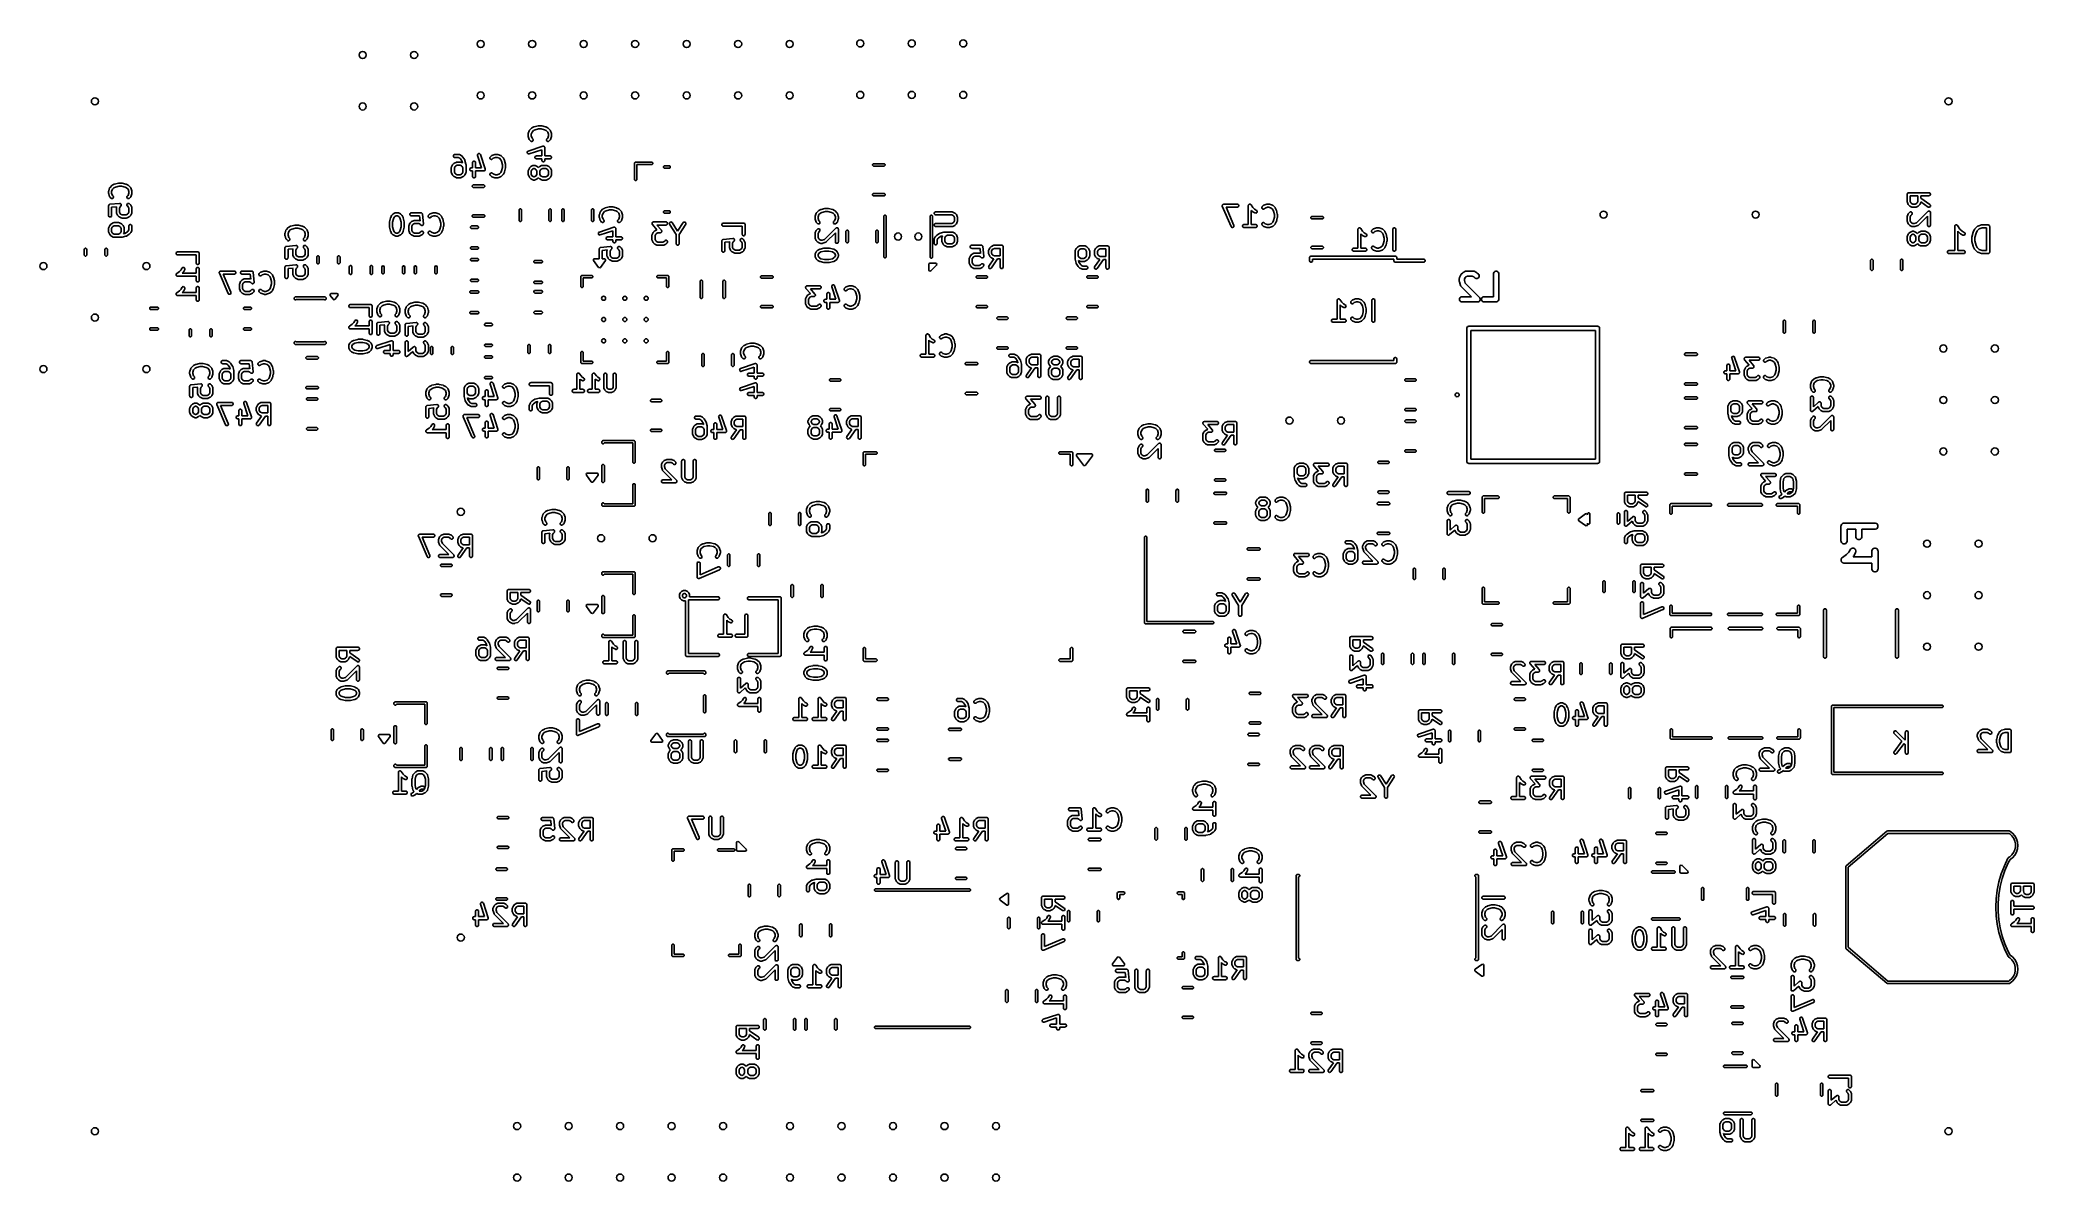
# Model space of a CAD drawing. Header units: inches. Extents: x -2.1 to 1.78, y 0.53 to 2.74.
import ezdxf

# ---------------------------------------------------------------- set-up
doc = ezdxf.new("R2010")
doc.units = ezdxf.units.IN
doc.header["$MEASUREMENT"] = 0
doc.layers.add('BLACK', color=250, linetype='CONTINUOUS')

msp = doc.modelspace()

# ---------------------------------------------------------------- linework, layer by layer
at = {"layer": 'BLACK', "linetype": 'CONTINUOUS'}
for p, q in [((-1.1485, 2.5614), (-1.1484, 2.5617)), ((-1.1485, 2.5576), (-1.1485, 2.5614)), ((-1.1484, 2.5573), (-1.1485, 2.5576)), ((-1.1484, 2.562), (-1.1483, 2.5623)), ((-1.1484, 2.5619), (-1.1484, 2.562)), ((-1.1484, 2.5618), (-1.1484, 2.5619)), ((-1.1484, 2.5617), (-1.1484, 2.5618)), ((-1.1484, 2.5617), (-1.1484, 2.5617)), ((-1.1484, 2.5572), (-1.1484, 2.5573)), ((-1.1484, 2.5571), (-1.1484, 2.5572)), ((-1.1484, 2.557), (-1.1484, 2.5571)), ((-1.1483, 2.5567), (-1.1484, 2.557)), ((-1.1484, 2.557), (-1.1484, 2.557)), ((-1.1483, 2.5623), (-1.1464, 2.5679)), ((-1.1464, 2.5511), (-1.1483, 2.5567)), ((-1.1464, 2.5679), (-1.1462, 2.5684)), ((-1.1462, 2.5684), (-1.1461, 2.5685)), ((-1.1461, 2.5686), (-1.1457, 2.5691)), ((-1.1461, 2.5685), (-1.1461, 2.5686)), ((-1.1457, 2.5691), (-1.142, 2.5728)), ((-1.1411, 2.5654), (-1.1426, 2.5609)), ((-1.1426, 2.5609), (-1.1426, 2.5581)), ((-1.1426, 2.5581), (-1.1411, 2.5536)), ((-1.142, 2.5728), (-1.1418, 2.573)), ((-1.1418, 2.573), (-1.1417, 2.5731)), ((-1.1417, 2.5731), (-1.1416, 2.5731)), ((-1.1416, 2.5731), (-1.1415, 2.5732)), ((-1.1415, 2.5732), (-1.1412, 2.5734)), ((-1.1415, 2.5732), (-1.1415, 2.5732)), ((-1.1412, 2.5734), (-1.1375, 2.5753)), ((-1.1381, 2.5683), (-1.1411, 2.5654)), ((-1.1351, 2.5698), (-1.1381, 2.5683)), ((-1.1375, 2.5753), (-1.1374, 2.5753)), ((-1.1374, 2.5753), (-1.1372, 2.5754)), ((-1.1374, 2.5753), (-1.1374, 2.5753)), ((-1.1372, 2.5754), (-1.1369, 2.5755)), ((-1.1369, 2.5755), (-1.1294, 2.5773)), ((-1.1369, 2.5755), (-1.1369, 2.5755)), ((-1.1369, 2.5755), (-1.1369, 2.5755)), ((-1.1283, 2.5715), (-1.1351, 2.5698)), ((-1.1294, 2.5773), (-1.1293, 2.5774)), ((-1.1293, 2.5774), (-1.1292, 2.5774)), ((-1.1292, 2.5774), (-1.129, 2.5774)), ((-1.129, 2.5774), (-1.1288, 2.5774)), ((-1.1288, 2.5774), (-1.1287, 2.5774)), ((-1.1287, 2.5774), (-1.1286, 2.5774)), ((-1.1286, 2.5774), (-1.123, 2.5774)), ((-1.1234, 2.5715), (-1.1283, 2.5715)), ((-1.1166, 2.5698), (-1.1234, 2.5715)), ((-1.123, 2.5774), (-1.1229, 2.5774)), ((-1.1229, 2.5774), (-1.1229, 2.5774)), ((-1.1229, 2.5774), (-1.1227, 2.5774)), ((-1.1227, 2.5774), (-1.1224, 2.5774)), ((-1.1224, 2.5774), (-1.1224, 2.5774)), ((-1.1224, 2.5774), (-1.1223, 2.5773)), ((-1.1223, 2.5773), (-1.1148, 2.5755)), ((-1.1135, 2.5683), (-1.1166, 2.5698)), ((-1.1148, 2.5755), (-1.1148, 2.5755)), ((-1.1148, 2.5755), (-1.1147, 2.5755)), ((-1.1147, 2.5755), (-1.1145, 2.5754)), ((-1.1145, 2.5754), (-1.1143, 2.5753)), ((-1.1143, 2.5753), (-1.1142, 2.5753)), ((-1.1142, 2.5753), (-1.1142, 2.5753)), ((-1.1142, 2.5753), (-1.1105, 2.5734)), ((-1.1106, 2.5654), (-1.1135, 2.5683)), ((-1.1091, 2.5609), (-1.1106, 2.5654)), ((-1.1106, 2.5536), (-1.1091, 2.5581)), ((-1.1105, 2.5734), (-1.1102, 2.5732)), ((-1.1102, 2.5732), (-1.1101, 2.5732)), ((-1.1101, 2.5732), (-1.1101, 2.5731)), ((-1.1101, 2.5731), (-1.11, 2.5731)), ((-1.11, 2.5731), (-1.1099, 2.573)), ((-1.1099, 2.573), (-1.1097, 2.5728)), ((-1.1097, 2.5728), (-1.1059, 2.5691)), ((-1.1091, 2.5581), (-1.1091, 2.5609)), ((-1.1059, 2.5691), (-1.1056, 2.5686)), ((-1.1056, 2.5686), (-1.1055, 2.5685)), ((-1.1055, 2.5685), (-1.1055, 2.5684)), ((-1.1055, 2.5684), (-1.1052, 2.5679)), ((-1.1052, 2.5679), (-1.1033, 2.5623)), ((-1.1033, 2.5567), (-1.1052, 2.5511)), ((-1.1033, 2.5623), (-1.1033, 2.562)), ((-1.1033, 2.562), (-1.1033, 2.5619)), ((-1.1033, 2.5619), (-1.1032, 2.5618)), ((-1.1032, 2.5571), (-1.1033, 2.557)), ((-1.1033, 2.557), (-1.1033, 2.557)), ((-1.1033, 2.557), (-1.1033, 2.5567)), ((-1.1032, 2.5618), (-1.1032, 2.5617)), ((-1.1032, 2.5617), (-1.1032, 2.5617)), ((-1.1032, 2.5617), (-1.1032, 2.5614)), ((-1.1032, 2.5614), (-1.1032, 2.5576)), ((-1.1032, 2.5576), (-1.1032, 2.5573)), ((-1.1032, 2.5573), (-1.1032, 2.5572)), ((-1.1032, 2.5572), (-1.1032, 2.5571)), ((-1.2939, 2.5195), (-1.2935, 2.5205)), ((-1.2939, 2.5183), (-1.2939, 2.5195)), ((-1.2935, 2.5173), (-1.2939, 2.5183)), ((-1.2935, 2.5205), (-1.2927, 2.5214)), ((-1.2927, 2.5214), (-1.2916, 2.5218)), ((-1.2916, 2.5218), (-1.291, 2.5219)), ((-1.291, 2.5219), (-1.2836, 2.5219)), ((-1.2836, 2.5219), (-1.283, 2.5218)), ((-1.283, 2.5218), (-1.2829, 2.5218)), ((-1.2829, 2.5218), (-1.2828, 2.5218)), ((-1.2828, 2.5218), (-1.2822, 2.5215)), ((-1.2822, 2.5215), (-1.2785, 2.5197)), ((-1.2785, 2.5197), (-1.2782, 2.5195)), ((-1.2782, 2.5195), (-1.2782, 2.5195)), ((-1.2782, 2.5195), (-1.2781, 2.5194)), ((-1.2781, 2.5194), (-1.278, 2.5194)), ((-1.278, 2.5194), (-1.2779, 2.5193)), ((-1.2779, 2.5193), (-1.2777, 2.5191)), ((-1.2777, 2.5191), (-1.2758, 2.5172)), ((-1.2471, 2.5204), (-1.247, 2.5216)), ((-1.247, 2.5198), (-1.2471, 2.5204)), ((-1.247, 2.5216), (-1.2465, 2.5226)), ((-1.2389, 2.4956), (-1.247, 2.5198)), ((-1.2465, 2.5226), (-1.2456, 2.5233)), ((-1.2456, 2.5233), (-1.2446, 2.5237)), ((-1.2446, 2.5237), (-1.2434, 2.5236)), ((-1.2434, 2.5236), (-1.2424, 2.5231)), ((-1.2424, 2.5231), (-1.2416, 2.5222)), ((-1.2416, 2.5222), (-1.2414, 2.5217)), ((-1.2414, 2.5217), (-1.232, 2.4936)), ((-1.2219, 2.5172), (-1.22, 2.5191)), ((-1.22, 2.5191), (-1.2196, 2.5195)), ((-1.2196, 2.5195), (-1.2195, 2.5195)), ((-1.2195, 2.5195), (-1.2194, 2.5196)), ((-1.2194, 2.5196), (-1.2189, 2.5198)), ((-1.2189, 2.5198), (-1.2132, 2.5217)), ((-1.2132, 2.5217), (-1.213, 2.5218)), ((-1.213, 2.5218), (-1.2129, 2.5218)), ((-1.2129, 2.5218), (-1.2128, 2.5218)), ((-1.2128, 2.5218), (-1.2127, 2.5218)), ((-1.2127, 2.5218), (-1.2126, 2.5218)), ((-1.2126, 2.5218), (-1.2123, 2.5219)), ((-1.2123, 2.5219), (-1.2086, 2.5219)), ((-1.2086, 2.5219), (-1.2083, 2.5218)), ((-1.2083, 2.5218), (-1.2082, 2.5218)), ((-1.2082, 2.5218), (-1.2081, 2.5218)), ((-1.2081, 2.5218), (-1.208, 2.5218)), ((-1.208, 2.5218), (-1.2079, 2.5218)), ((-1.2079, 2.5218), (-1.2076, 2.5217)), ((-1.2076, 2.5217), (-1.202, 2.5198)), ((-1.202, 2.5198), (-1.2015, 2.5196)), ((-1.2015, 2.5196), (-1.2014, 2.5195)), ((-1.2014, 2.5195), (-1.2013, 2.5195)), ((-1.2013, 2.5195), (-1.2008, 2.5191)), ((-1.2008, 2.5191), (-1.1971, 2.5154)), ((-1.1503, 2.5254), (-1.1502, 2.5265)), ((-1.15, 2.5243), (-1.1503, 2.5254)), ((-1.1502, 2.5265), (-1.1497, 2.5276)), ((-1.1492, 2.5234), (-1.15, 2.5243)), ((-1.1497, 2.5276), (-1.1489, 2.5283)), ((-1.1482, 2.5229), (-1.1492, 2.5234)), ((-1.1489, 2.5283), (-1.1483, 2.5285)), ((-1.1483, 2.5285), (-1.1202, 2.5379)), ((-1.147, 2.5228), (-1.1482, 2.5229)), ((-1.1465, 2.5229), (-1.147, 2.5228)), ((-1.1222, 2.531), (-1.1465, 2.5229)), ((-1.1462, 2.5505), (-1.1464, 2.5511)), ((-1.1461, 2.5504), (-1.1462, 2.5505)), ((-1.1461, 2.5503), (-1.1461, 2.5504)), ((-1.1457, 2.5499), (-1.1461, 2.5503)), ((-1.1439, 2.548), (-1.1457, 2.5499)), ((-1.1434, 2.5477), (-1.1439, 2.548)), ((-1.1423, 2.5472), (-1.1434, 2.5477)), ((-1.1412, 2.5472), (-1.1423, 2.5472)), ((-1.1401, 2.5477), (-1.1412, 2.5472)), ((-1.1411, 2.5536), (-1.1397, 2.5522)), ((-1.1393, 2.5485), (-1.1401, 2.5477)), ((-1.1397, 2.5522), (-1.1393, 2.5518)), ((-1.1393, 2.5518), (-1.1389, 2.5507)), ((-1.1389, 2.5495), (-1.1393, 2.5485)), ((-1.1389, 2.5507), (-1.1389, 2.5495)), ((-1.1353, 2.5169), (-1.1349, 2.518)), ((-1.1349, 2.518), (-1.134, 2.5188)), ((-1.134, 2.5188), (-1.133, 2.5193)), ((-1.133, 2.5193), (-1.1324, 2.5193)), ((-1.1324, 2.5193), (-1.1222, 2.5193)), ((-1.1222, 2.5193), (-1.1222, 2.531)), ((-1.1202, 2.5379), (-1.1199, 2.538)), ((-1.1199, 2.538), (-1.1198, 2.538)), ((-1.1198, 2.538), (-1.1198, 2.538)), ((-1.1198, 2.538), (-1.1196, 2.538)), ((-1.1196, 2.538), (-1.1192, 2.538)), ((-1.1192, 2.538), (-1.1187, 2.538)), ((-1.1187, 2.538), (-1.1186, 2.538)), ((-1.1186, 2.538), (-1.1185, 2.538)), ((-1.1185, 2.538), (-1.1181, 2.5378)), ((-1.1181, 2.5378), (-1.1176, 2.5376)), ((-1.1176, 2.5376), (-1.1176, 2.5375)), ((-1.1176, 2.5375), (-1.1175, 2.5374)), ((-1.1175, 2.5374), (-1.1172, 2.5371)), ((-1.1172, 2.5371), (-1.1168, 2.5368)), ((-1.1168, 2.5368), (-1.1168, 2.5367)), ((-1.1168, 2.5367), (-1.1167, 2.5366)), ((-1.1167, 2.5366), (-1.1166, 2.5361)), ((-1.1166, 2.5361), (-1.1164, 2.5357)), ((-1.1164, 2.5357), (-1.1164, 2.5355)), ((-1.1164, 2.5355), (-1.1163, 2.5355)), ((-1.1163, 2.5355), (-1.1163, 2.5354)), ((-1.1163, 2.5354), (-1.1163, 2.5351)), ((-1.1163, 2.5351), (-1.1163, 2.5193)), ((-1.1163, 2.5193), (-1.1061, 2.5193)), ((-1.1128, 2.5507), (-1.1124, 2.5518)), ((-1.1128, 2.5495), (-1.1128, 2.5507)), ((-1.1124, 2.5485), (-1.1128, 2.5495)), ((-1.1124, 2.5518), (-1.112, 2.5522)), ((-1.1115, 2.5477), (-1.1124, 2.5485)), ((-1.112, 2.5522), (-1.1106, 2.5536)), ((-1.1105, 2.5472), (-1.1115, 2.5477)), ((-1.1093, 2.5472), (-1.1105, 2.5472)), ((-1.1083, 2.5477), (-1.1093, 2.5472)), ((-1.1078, 2.548), (-1.1083, 2.5477)), ((-1.1059, 2.5499), (-1.1078, 2.548)), ((-1.1061, 2.5193), (-1.1056, 2.5193)), ((-1.1056, 2.5503), (-1.1059, 2.5499)), ((-1.1055, 2.5504), (-1.1056, 2.5503)), ((-1.1056, 2.5193), (-1.1045, 2.5188)), ((-1.1052, 2.5511), (-1.1055, 2.5505)), ((-1.1055, 2.5505), (-1.1055, 2.5504)), ((-1.1045, 2.5188), (-1.1037, 2.518)), ((-1.1037, 2.518), (-1.1033, 2.5169)), ((-1.2978, 2.4964), (-1.2977, 2.497)), ((-1.2978, 2.487), (-1.2978, 2.4964)), ((-1.2977, 2.4865), (-1.2978, 2.487)), ((-1.2977, 2.4971), (-1.2976, 2.4972)), ((-1.2977, 2.497), (-1.2977, 2.4971)), ((-1.2977, 2.4864), (-1.2977, 2.4865)), ((-1.2976, 2.4863), (-1.2977, 2.4864)), ((-1.2976, 2.4972), (-1.2974, 2.4977)), ((-1.2974, 2.4857), (-1.2976, 2.4863)), ((-1.2974, 2.4977), (-1.2956, 2.5015)), ((-1.2956, 2.482), (-1.2974, 2.4857)), ((-1.2956, 2.5015), (-1.2954, 2.5017)), ((-1.2954, 2.4817), (-1.2956, 2.482)), ((-1.2954, 2.5018), (-1.2953, 2.5019)), ((-1.2954, 2.5017), (-1.2954, 2.5018)), ((-1.2954, 2.4816), (-1.2954, 2.4817)), ((-1.2953, 2.4816), (-1.2954, 2.4816)), ((-1.2953, 2.5019), (-1.2953, 2.502)), ((-1.2953, 2.502), (-1.2952, 2.502)), ((-1.2953, 2.4815), (-1.2953, 2.4816)), ((-1.2952, 2.4814), (-1.2953, 2.4815)), ((-1.2952, 2.502), (-1.295, 2.5022)), ((-1.295, 2.4812), (-1.2952, 2.4814)), ((-1.295, 2.5022), (-1.2931, 2.5041)), ((-1.2931, 2.4793), (-1.295, 2.4812)), ((-1.2927, 2.5164), (-1.2935, 2.5173)), ((-1.2931, 2.5041), (-1.2929, 2.5043)), ((-1.2929, 2.4791), (-1.2931, 2.4793)), ((-1.2929, 2.5043), (-1.2929, 2.5044)), ((-1.2929, 2.5044), (-1.2928, 2.5044)), ((-1.2928, 2.479), (-1.2929, 2.4791)), ((-1.2929, 2.4791), (-1.2929, 2.4791)), ((-1.2928, 2.5044), (-1.2927, 2.5045)), ((-1.2927, 2.479), (-1.2928, 2.479)), ((-1.2916, 2.516), (-1.2927, 2.5164)), ((-1.2927, 2.5045), (-1.2926, 2.5045)), ((-1.2926, 2.4789), (-1.2927, 2.479)), ((-1.2926, 2.5045), (-1.2924, 2.5047)), ((-1.2924, 2.4788), (-1.2926, 2.4789)), ((-1.2924, 2.5047), (-1.2886, 2.5065)), ((-1.2905, 2.4984), (-1.2918, 2.4957)), ((-1.2918, 2.4957), (-1.2918, 2.4877)), ((-1.2918, 2.4877), (-1.2905, 2.485)), ((-1.291, 2.516), (-1.2916, 2.516)), ((-1.2842, 2.516), (-1.291, 2.516)), ((-1.2893, 2.4996), (-1.2905, 2.4984)), ((-1.2905, 2.485), (-1.2893, 2.4838)), ((-1.2866, 2.501), (-1.2893, 2.4996)), ((-1.2893, 2.4838), (-1.2866, 2.4825)), ((-1.2886, 2.5065), (-1.2881, 2.5068)), ((-1.2881, 2.5068), (-1.288, 2.5068)), ((-1.288, 2.5068), (-1.2879, 2.5068)), ((-1.2879, 2.5068), (-1.2873, 2.5069)), ((-1.2873, 2.5069), (-1.2798, 2.5069)), ((-1.2805, 2.501), (-1.2866, 2.501)), ((-1.2866, 2.4825), (-1.2805, 2.4825)), ((-1.2816, 2.5146), (-1.2842, 2.516)), ((-1.2802, 2.5133), (-1.2816, 2.5146)), ((-1.2778, 2.4996), (-1.2805, 2.501)), ((-1.2805, 2.4825), (-1.2778, 2.4838)), ((-1.2769, 2.5083), (-1.2802, 2.5133)), ((-1.2798, 2.5069), (-1.2792, 2.5068)), ((-1.2792, 2.5068), (-1.2791, 2.5068)), ((-1.2791, 2.5068), (-1.279, 2.5068)), ((-1.279, 2.5068), (-1.2785, 2.5065)), ((-1.2785, 2.5065), (-1.2762, 2.5054)), ((-1.2766, 2.4984), (-1.2778, 2.4996)), ((-1.2778, 2.4838), (-1.2766, 2.485)), ((-1.2762, 2.5054), (-1.2769, 2.5083)), ((-1.2753, 2.4957), (-1.2766, 2.4984)), ((-1.2766, 2.485), (-1.2753, 2.4877)), ((-1.2758, 2.5172), (-1.2758, 2.5172)), ((-1.2758, 2.5172), (-1.2758, 2.5172)), ((-1.2758, 2.5172), (-1.2756, 2.517)), ((-1.2756, 2.517), (-1.2755, 2.5168)), ((-1.2755, 2.5168), (-1.2755, 2.5168)), ((-1.2755, 2.5168), (-1.2755, 2.5168)), ((-1.2755, 2.5168), (-1.2717, 2.5112)), ((-1.2753, 2.4877), (-1.2753, 2.4957)), ((-1.2745, 2.4789), (-1.2747, 2.4788)), ((-1.2744, 2.479), (-1.2745, 2.4789)), ((-1.2743, 2.479), (-1.2744, 2.479)), ((-1.2742, 2.4791), (-1.2743, 2.479)), ((-1.274, 2.4793), (-1.2742, 2.4791)), ((-1.2742, 2.4791), (-1.2742, 2.4791)), ((-1.2721, 2.4812), (-1.274, 2.4793)), ((-1.2719, 2.4814), (-1.2721, 2.4812)), ((-1.2718, 2.4815), (-1.2719, 2.4814)), ((-1.2717, 2.4816), (-1.2718, 2.4816)), ((-1.2718, 2.4816), (-1.2718, 2.4815)), ((-1.2717, 2.5112), (-1.2716, 2.5109)), ((-1.2715, 2.482), (-1.2717, 2.4817)), ((-1.2717, 2.4817), (-1.2717, 2.4816)), ((-1.2716, 2.5109), (-1.2715, 2.5108)), ((-1.2715, 2.5108), (-1.2715, 2.5107)), ((-1.2715, 2.5107), (-1.2714, 2.5107)), ((-1.2697, 2.4857), (-1.2715, 2.482)), ((-1.2714, 2.5107), (-1.2714, 2.5106)), ((-1.2714, 2.5106), (-1.2713, 2.5102)), ((-1.2713, 2.5102), (-1.2694, 2.5027)), ((-1.2695, 2.4863), (-1.2697, 2.4857)), ((-1.2694, 2.4864), (-1.2695, 2.4863)), ((-1.2694, 2.5027), (-1.2694, 2.5026)), ((-1.2694, 2.5026), (-1.2694, 2.5026)), ((-1.2694, 2.5026), (-1.2694, 2.5024)), ((-1.2694, 2.5024), (-1.2694, 2.5022)), ((-1.2694, 2.5022), (-1.2694, 2.5021)), ((-1.2694, 2.5021), (-1.2693, 2.502)), ((-1.2693, 2.487), (-1.2694, 2.4865)), ((-1.2694, 2.4865), (-1.2694, 2.4864)), ((-1.2693, 2.502), (-1.2693, 2.487)), ((-1.2621, 2.4932), (-1.2616, 2.4943)), ((-1.2621, 2.4921), (-1.2621, 2.4932)), ((-1.2616, 2.491), (-1.2621, 2.4921)), ((-1.2616, 2.4943), (-1.2608, 2.4951)), ((-1.2608, 2.4902), (-1.2616, 2.491)), ((-1.2608, 2.4951), (-1.2598, 2.4956)), ((-1.2598, 2.4898), (-1.2608, 2.4902)), ((-1.2598, 2.4956), (-1.2592, 2.4956)), ((-1.2592, 2.4897), (-1.2598, 2.4898)), ((-1.2592, 2.4956), (-1.2565, 2.4956)), ((-1.2565, 2.4897), (-1.2592, 2.4897)), ((-1.2565, 2.5064), (-1.256, 2.5074)), ((-1.2565, 2.5058), (-1.2565, 2.5064)), ((-1.2565, 2.4956), (-1.2565, 2.5058)), ((-1.2565, 2.4795), (-1.2565, 2.4897)), ((-1.2565, 2.479), (-1.2565, 2.4795)), ((-1.256, 2.4779), (-1.2565, 2.479)), ((-1.256, 2.5074), (-1.2552, 2.5082)), ((-1.2552, 2.5082), (-1.2541, 2.5087)), ((-1.2541, 2.5087), (-1.253, 2.5087)), ((-1.253, 2.5087), (-1.2519, 2.5082)), ((-1.2519, 2.5082), (-1.2511, 2.5074)), ((-1.2511, 2.5074), (-1.2507, 2.5064)), ((-1.2507, 2.479), (-1.2511, 2.4779)), ((-1.2507, 2.5064), (-1.2506, 2.5058)), ((-1.2506, 2.4795), (-1.2507, 2.479)), ((-1.2506, 2.5058), (-1.2506, 2.4956)), ((-1.2506, 2.4956), (-1.2389, 2.4956)), ((-1.2348, 2.4897), (-1.2506, 2.4897)), ((-1.2506, 2.4897), (-1.2506, 2.4795)), ((-1.2345, 2.4897), (-1.2348, 2.4897)), ((-1.2344, 2.4897), (-1.2345, 2.4897)), ((-1.2342, 2.4898), (-1.2344, 2.4897)), ((-1.2344, 2.4897), (-1.2344, 2.4897)), ((-1.2338, 2.4899), (-1.2342, 2.4898)), ((-1.2333, 2.4901), (-1.2338, 2.4899)), ((-1.2332, 2.4902), (-1.2333, 2.4902)), ((-1.2333, 2.4902), (-1.2333, 2.4901)), ((-1.2328, 2.4905), (-1.2332, 2.4902)), ((-1.2325, 2.4908), (-1.2328, 2.4905)), ((-1.2324, 2.4909), (-1.2325, 2.4908)), ((-1.2322, 2.4915), (-1.2324, 2.491)), ((-1.2324, 2.491), (-1.2324, 2.4909)), ((-1.232, 2.4919), (-1.2322, 2.4915)), ((-1.232, 2.4936), (-1.2319, 2.4933)), ((-1.2319, 2.4921), (-1.232, 2.492)), ((-1.232, 2.492), (-1.232, 2.4919)), ((-1.2319, 2.4933), (-1.2319, 2.4932)), ((-1.2319, 2.4932), (-1.2319, 2.4932)), ((-1.2319, 2.4932), (-1.2319, 2.493)), ((-1.2319, 2.493), (-1.2319, 2.4926)), ((-1.2319, 2.4926), (-1.2319, 2.4921)), ((-1.2227, 2.5157), (-1.2223, 2.5168)), ((-1.2227, 2.5146), (-1.2227, 2.5157)), ((-1.2223, 2.5135), (-1.2227, 2.5146)), ((-1.2227, 2.4839), (-1.2223, 2.4849)), ((-1.2227, 2.4827), (-1.2227, 2.4839)), ((-1.2223, 2.4816), (-1.2227, 2.4827)), ((-1.2223, 2.5168), (-1.2219, 2.5172)), ((-1.2214, 2.5127), (-1.2223, 2.5135)), ((-1.2223, 2.4849), (-1.2214, 2.4857)), ((-1.2219, 2.4812), (-1.2223, 2.4816)), ((-1.22, 2.4793), (-1.2219, 2.4812)), ((-1.2204, 2.5123), (-1.2214, 2.5127)), ((-1.2214, 2.4857), (-1.2204, 2.4862)), ((-1.2192, 2.5123), (-1.2204, 2.5123)), ((-1.2204, 2.4862), (-1.2192, 2.4862)), ((-1.2196, 2.479), (-1.22, 2.4793)), ((-1.2195, 2.4789), (-1.2196, 2.479)), ((-1.2194, 2.4788), (-1.2195, 2.4789)), ((-1.2189, 2.4786), (-1.2194, 2.4788)), ((-1.2182, 2.5127), (-1.2192, 2.5123)), ((-1.2192, 2.4862), (-1.2182, 2.4857)), ((-1.2177, 2.5131), (-1.2182, 2.5127)), ((-1.2182, 2.4857), (-1.2177, 2.4854)), ((-1.2163, 2.5144), (-1.2177, 2.5131)), ((-1.2177, 2.4854), (-1.2163, 2.484)), ((-1.2118, 2.516), (-1.2163, 2.5144)), ((-1.2163, 2.484), (-1.2118, 2.4825)), ((-1.209, 2.516), (-1.2118, 2.516)), ((-1.2118, 2.4825), (-1.209, 2.4825)), ((-1.2045, 2.5144), (-1.209, 2.516)), ((-1.209, 2.4825), (-1.2045, 2.484)), ((-1.2016, 2.5115), (-1.2045, 2.5144)), ((-1.2045, 2.484), (-1.2016, 2.4869)), ((-1.2015, 2.4788), (-1.202, 2.4786)), ((-1.2001, 2.5085), (-1.2016, 2.5115)), ((-1.2016, 2.4869), (-1.2001, 2.4899)), ((-1.2014, 2.4789), (-1.2015, 2.4788)), ((-1.2013, 2.479), (-1.2014, 2.4789)), ((-1.2008, 2.4793), (-1.2013, 2.479)), ((-1.1971, 2.4831), (-1.2008, 2.4793)), ((-1.1984, 2.5017), (-1.2001, 2.5085)), ((-1.2001, 2.4899), (-1.1984, 2.4968)), ((-1.1984, 2.4968), (-1.1984, 2.5017)), ((-1.1971, 2.5154), (-1.1969, 2.5151)), ((-1.1969, 2.4833), (-1.1971, 2.4831)), ((-1.1969, 2.5151), (-1.1969, 2.5151)), ((-1.1969, 2.5151), (-1.1968, 2.515)), ((-1.1968, 2.4834), (-1.1969, 2.4833)), ((-1.1969, 2.4833), (-1.1969, 2.4833)), ((-1.1968, 2.515), (-1.1967, 2.5149)), ((-1.1967, 2.4835), (-1.1968, 2.4834)), ((-1.1967, 2.5149), (-1.1967, 2.5148)), ((-1.1967, 2.5148), (-1.1965, 2.5146)), ((-1.1965, 2.4838), (-1.1967, 2.4836)), ((-1.1967, 2.4836), (-1.1967, 2.4835)), ((-1.1965, 2.5146), (-1.1947, 2.5109)), ((-1.1947, 2.4876), (-1.1965, 2.4838)), ((-1.1947, 2.5109), (-1.1947, 2.5108)), ((-1.1947, 2.5108), (-1.1946, 2.5108)), ((-1.1946, 2.4876), (-1.1947, 2.4876)), ((-1.1947, 2.4876), (-1.1947, 2.4876)), ((-1.1946, 2.5108), (-1.1946, 2.5106)), ((-1.1946, 2.5106), (-1.1945, 2.5103)), ((-1.1945, 2.4881), (-1.1946, 2.4879)), ((-1.1946, 2.4879), (-1.1946, 2.4876)), ((-1.1945, 2.5103), (-1.1945, 2.5103)), ((-1.1945, 2.5103), (-1.1944, 2.5102)), ((-1.1944, 2.4882), (-1.1945, 2.4881)), ((-1.1945, 2.4881), (-1.1945, 2.4881)), ((-1.1944, 2.5102), (-1.1926, 2.5027)), ((-1.1926, 2.4957), (-1.1944, 2.4882)), ((-1.1926, 2.5027), (-1.1926, 2.5026)), ((-1.1926, 2.5026), (-1.1925, 2.5026)), ((-1.1925, 2.4958), (-1.1926, 2.4958)), ((-1.1926, 2.4958), (-1.1926, 2.4957)), ((-1.1925, 2.5026), (-1.1925, 2.5024)), ((-1.1925, 2.5024), (-1.1925, 2.5022)), ((-1.1925, 2.5022), (-1.1925, 2.5021)), ((-1.1925, 2.5021), (-1.1925, 2.502)), ((-1.1925, 2.502), (-1.1925, 2.4964)), ((-1.1925, 2.4964), (-1.1925, 2.4963)), ((-1.1925, 2.4963), (-1.1925, 2.4963)), ((-1.1925, 2.4963), (-1.1925, 2.496)), ((-1.1925, 2.496), (-1.1925, 2.4958)), ((-1.1485, 2.4901), (-1.1484, 2.4907)), ((-1.1485, 2.4826), (-1.1485, 2.4901)), ((-1.1484, 2.482), (-1.1485, 2.4826)), ((-1.1484, 2.4909), (-1.1482, 2.4914)), ((-1.1484, 2.4908), (-1.1484, 2.4909)), ((-1.1484, 2.4907), (-1.1484, 2.4908)), ((-1.1484, 2.4819), (-1.1484, 2.482)), ((-1.1484, 2.4818), (-1.1484, 2.4819)), ((-1.1482, 2.4813), (-1.1484, 2.4818)), ((-1.1482, 2.4914), (-1.1463, 2.4952)), ((-1.1463, 2.4776), (-1.1482, 2.4813)), ((-1.1463, 2.4952), (-1.1461, 2.4954)), ((-1.1461, 2.4955), (-1.146, 2.4956)), ((-1.1461, 2.4954), (-1.1461, 2.4955)), ((-1.146, 2.4956), (-1.146, 2.4957)), ((-1.146, 2.4957), (-1.1459, 2.4957)), ((-1.1459, 2.4957), (-1.1457, 2.496)), ((-1.1457, 2.496), (-1.1439, 2.4978)), ((-1.1439, 2.4978), (-1.1436, 2.498)), ((-1.1436, 2.498), (-1.1436, 2.4981)), ((-1.1436, 2.4981), (-1.1435, 2.4981)), ((-1.1435, 2.4981), (-1.1434, 2.4982)), ((-1.1434, 2.4982), (-1.1433, 2.4982)), ((-1.1433, 2.4982), (-1.1431, 2.4984)), ((-1.1431, 2.4984), (-1.1393, 2.5003)), ((-1.1412, 2.4921), (-1.1426, 2.4894)), ((-1.1426, 2.4894), (-1.1426, 2.4833)), ((-1.1426, 2.4833), (-1.1412, 2.4806)), ((-1.14, 2.4933), (-1.1412, 2.4921)), ((-1.1412, 2.4806), (-1.14, 2.4794)), ((-1.1373, 2.4947), (-1.14, 2.4933)), ((-1.14, 2.4794), (-1.1373, 2.4781)), ((-1.1393, 2.5003), (-1.1388, 2.5005)), ((-1.1388, 2.5005), (-1.1387, 2.5005)), ((-1.1387, 2.5005), (-1.1386, 2.5005)), ((-1.1386, 2.5005), (-1.138, 2.5006)), ((-1.138, 2.5006), (-1.1361, 2.5006)), ((-1.1368, 2.4947), (-1.1373, 2.4947)), ((-1.1341, 2.4933), (-1.1368, 2.4947)), ((-1.1368, 2.4781), (-1.1341, 2.4794)), ((-1.1361, 2.5006), (-1.1356, 2.5005)), ((-1.1356, 2.5005), (-1.1355, 2.5005)), ((-1.1355, 2.5005), (-1.1354, 2.5005)), ((-1.1354, 2.5005), (-1.1348, 2.5003)), ((-1.1353, 2.5158), (-1.1353, 2.5169)), ((-1.1349, 2.5147), (-1.1353, 2.5158)), ((-1.134, 2.5139), (-1.1349, 2.5147)), ((-1.1348, 2.5003), (-1.1311, 2.4984)), ((-1.1329, 2.4921), (-1.1341, 2.4933)), ((-1.1341, 2.4794), (-1.1329, 2.4806)), ((-1.133, 2.5135), (-1.134, 2.5139)), ((-1.1324, 2.5134), (-1.133, 2.5135)), ((-1.1316, 2.4894), (-1.1329, 2.4921)), ((-1.1329, 2.4806), (-1.1316, 2.4833)), ((-1.1222, 2.5134), (-1.1324, 2.5134)), ((-1.1316, 2.4833), (-1.1316, 2.4894)), ((-1.1311, 2.4984), (-1.1308, 2.4982)), ((-1.1308, 2.4982), (-1.1308, 2.4982)), ((-1.1308, 2.4982), (-1.1307, 2.4981)), ((-1.1307, 2.4981), (-1.1306, 2.4981)), ((-1.1306, 2.4981), (-1.1305, 2.498)), ((-1.1305, 2.498), (-1.1303, 2.4978)), ((-1.1303, 2.4978), (-1.1286, 2.4962)), ((-1.1286, 2.4962), (-1.127, 2.4978)), ((-1.127, 2.4978), (-1.1268, 2.498)), ((-1.1268, 2.498), (-1.1267, 2.4981)), ((-1.1267, 2.4981), (-1.1266, 2.4981)), ((-1.1266, 2.4981), (-1.1265, 2.4982)), ((-1.1265, 2.4982), (-1.1262, 2.4984)), ((-1.1265, 2.4982), (-1.1265, 2.4982)), ((-1.1262, 2.4984), (-1.1225, 2.5003)), ((-1.1243, 2.4921), (-1.1257, 2.4894)), ((-1.1257, 2.4894), (-1.1257, 2.4833)), ((-1.1257, 2.4833), (-1.1243, 2.4806)), ((-1.1231, 2.4933), (-1.1243, 2.4921)), ((-1.1243, 2.4806), (-1.1231, 2.4794)), ((-1.1204, 2.4947), (-1.1231, 2.4933)), ((-1.1231, 2.4794), (-1.1204, 2.4781)), ((-1.1225, 2.5003), (-1.1219, 2.5005)), ((-1.1222, 2.5107), (-1.1222, 2.5134)), ((-1.1222, 2.5102), (-1.1222, 2.5107)), ((-1.1217, 2.5091), (-1.1222, 2.5102)), ((-1.1219, 2.5005), (-1.1218, 2.5005)), ((-1.1218, 2.5005), (-1.1217, 2.5005)), ((-1.1209, 2.5083), (-1.1217, 2.5091)), ((-1.1217, 2.5005), (-1.1211, 2.5006)), ((-1.1211, 2.5006), (-1.1136, 2.5006)), ((-1.1198, 2.5078), (-1.1209, 2.5083)), ((-1.1143, 2.4947), (-1.1204, 2.4947)), ((-1.1187, 2.5078), (-1.1198, 2.5078)), ((-1.1176, 2.5083), (-1.1187, 2.5078)), ((-1.1168, 2.5091), (-1.1176, 2.5083)), ((-1.1164, 2.5102), (-1.1168, 2.5091)), ((-1.1163, 2.5107), (-1.1164, 2.5102)), ((-1.1061, 2.5134), (-1.1163, 2.5134)), ((-1.1163, 2.5134), (-1.1163, 2.5107)), ((-1.1116, 2.4933), (-1.1143, 2.4947)), ((-1.1143, 2.4781), (-1.1116, 2.4794)), ((-1.1136, 2.5006), (-1.1131, 2.5005)), ((-1.1131, 2.5005), (-1.113, 2.5005)), ((-1.113, 2.5005), (-1.1129, 2.5005)), ((-1.1129, 2.5005), (-1.1123, 2.5003)), ((-1.1123, 2.5003), (-1.1086, 2.4984)), ((-1.1105, 2.4921), (-1.1116, 2.4933)), ((-1.1116, 2.4794), (-1.1105, 2.4806)), ((-1.1091, 2.4894), (-1.1105, 2.4921)), ((-1.1105, 2.4806), (-1.1091, 2.4833)), ((-1.1091, 2.4833), (-1.1091, 2.4894)), ((-1.1086, 2.4984), (-1.1083, 2.4982)), ((-1.1083, 2.4982), (-1.1083, 2.4982)), ((-1.1083, 2.4982), (-1.1082, 2.4981)), ((-1.1082, 2.4981), (-1.1081, 2.4981)), ((-1.1081, 2.4981), (-1.108, 2.498)), ((-1.108, 2.498), (-1.1078, 2.4978)), ((-1.1078, 2.4978), (-1.1059, 2.496)), ((-1.1056, 2.5135), (-1.1061, 2.5134)), ((-1.1059, 2.496), (-1.1058, 2.4957)), ((-1.1058, 2.4957), (-1.1057, 2.4957)), ((-1.1057, 2.4957), (-1.1056, 2.4956)), ((-1.1045, 2.5139), (-1.1056, 2.5135)), ((-1.1056, 2.4956), (-1.1056, 2.4955)), ((-1.1056, 2.4955), (-1.1055, 2.4954)), ((-1.1055, 2.4954), (-1.1054, 2.4952)), ((-1.1054, 2.4952), (-1.1035, 2.4914)), ((-1.1035, 2.4813), (-1.1054, 2.4776)), ((-1.1037, 2.5147), (-1.1045, 2.5139)), ((-1.1033, 2.5158), (-1.1037, 2.5147)), ((-1.1035, 2.4914), (-1.1033, 2.4909)), ((-1.1033, 2.4818), (-1.1035, 2.4813)), ((-1.1033, 2.5169), (-1.1033, 2.5158)), ((-1.1033, 2.4909), (-1.1033, 2.4908)), ((-1.1033, 2.4908), (-1.1033, 2.4907)), ((-1.1033, 2.4907), (-1.1032, 2.4901)), ((-1.1032, 2.4826), (-1.1033, 2.482)), ((-1.1033, 2.482), (-1.1033, 2.4819)), ((-1.1033, 2.4819), (-1.1033, 2.4818)), ((-1.1032, 2.4901), (-1.1032, 2.4826)), ((-0.942, 2.5047), (-0.9418, 2.5056)), ((-0.942, 2.4736), (-0.942, 2.5047)), ((-0.9418, 2.5056), (-0.9405, 2.5069)), ((-0.9405, 2.5069), (-0.9396, 2.5071)), ((-0.9396, 2.5071), (-0.9085, 2.5071)), ((-0.9085, 2.5024), (-0.9372, 2.5024)), ((-0.9372, 2.5024), (-0.9372, 2.4736)), ((-0.9085, 2.5071), (-0.9076, 2.5069)), ((-0.9076, 2.5025), (-0.9085, 2.5024)), ((-0.9076, 2.5069), (-0.9063, 2.5056)), ((-0.9063, 2.5038), (-0.9076, 2.5025)), ((-0.9063, 2.5056), (-0.9063, 2.5038)), ((-0.8855, 2.4985), (-0.8842, 2.4998)), ((-0.8855, 2.4967), (-0.8855, 2.4985)), ((-0.8842, 2.4955), (-0.8855, 2.4967)), ((-0.8842, 2.4998), (-0.8833, 2.5)), ((-0.8833, 2.4953), (-0.8842, 2.4955)), ((-0.8833, 2.5), (-0.8746, 2.5)), ((-0.8746, 2.4953), (-0.8833, 2.4953)), ((-0.8746, 2.5), (-0.8737, 2.4998)), ((-0.8737, 2.4955), (-0.8746, 2.4953)), ((-0.8737, 2.4998), (-0.8725, 2.4985)), ((-0.8725, 2.4967), (-0.8737, 2.4955)), ((-0.8725, 2.4985), (-0.8725, 2.4967)), ((-0.48, 2.5025), (-0.4787, 2.5038)), ((-0.48, 2.5007), (-0.48, 2.5025)), ((-0.4787, 2.4994), (-0.48, 2.5007)), ((-0.4787, 2.5038), (-0.4778, 2.5039)), ((-0.4778, 2.4992), (-0.4787, 2.4994)), ((-0.4778, 2.5039), (-0.4573, 2.5039)), ((-0.4573, 2.4992), (-0.4778, 2.4992)), ((-0.4573, 2.5039), (-0.4564, 2.5038)), ((-0.4564, 2.4994), (-0.4573, 2.4992)), ((-0.4564, 2.5038), (-0.4551, 2.5025)), ((-0.4551, 2.5007), (-0.4564, 2.4994)), ((-0.4551, 2.5025), (-0.4551, 2.5007)), ((-1.9634, 2.4507), (-1.9633, 2.4508)), ((-1.9634, 2.4506), (-1.9634, 2.4507)), ((-1.9634, 2.4505), (-1.9634, 2.4506)), ((-1.9634, 2.4504), (-1.9634, 2.4505)), ((-1.9634, 2.4501), (-1.9634, 2.4504)), ((-1.9634, 2.4464), (-1.9634, 2.4501)), ((-1.9634, 2.4461), (-1.9634, 2.4464)), ((-1.9634, 2.446), (-1.9634, 2.4461)), ((-1.9634, 2.4459), (-1.9634, 2.446)), ((-1.9634, 2.4458), (-1.9634, 2.4459)), ((-1.9633, 2.4457), (-1.9634, 2.4458)), ((-1.9633, 2.4511), (-1.9614, 2.4567)), ((-1.9633, 2.4508), (-1.9633, 2.4511)), ((-1.9633, 2.4455), (-1.9633, 2.4457)), ((-1.9614, 2.4398), (-1.9633, 2.4455)), ((-1.9614, 2.4567), (-1.9612, 2.4572)), ((-1.9612, 2.4572), (-1.9611, 2.4573)), ((-1.9611, 2.4574), (-1.9607, 2.4579)), ((-1.9611, 2.4573), (-1.9611, 2.4574)), ((-1.9607, 2.4579), (-1.9569, 2.4616)), ((-1.956, 2.4542), (-1.9575, 2.4497)), ((-1.9575, 2.4497), (-1.9575, 2.4469)), ((-1.9575, 2.4469), (-1.956, 2.4424)), ((-1.9569, 2.4616), (-1.9567, 2.4618)), ((-1.9567, 2.4618), (-1.9566, 2.4619)), ((-1.9567, 2.4618), (-1.9567, 2.4618)), ((-1.9566, 2.4619), (-1.9565, 2.462)), ((-1.9565, 2.462), (-1.9564, 2.462)), ((-1.9564, 2.462), (-1.9562, 2.4622)), ((-1.9562, 2.4622), (-1.9524, 2.464)), ((-1.9531, 2.4571), (-1.956, 2.4542)), ((-1.956, 2.4424), (-1.9546, 2.441)), ((-1.9546, 2.441), (-1.9543, 2.4405)), ((-1.9543, 2.4405), (-1.9538, 2.4395)), ((-1.9501, 2.4586), (-1.9531, 2.4571)), ((-1.9524, 2.464), (-1.9524, 2.4641)), ((-1.9524, 2.4641), (-1.9521, 2.4641)), ((-1.9524, 2.464), (-1.9524, 2.464)), ((-1.9521, 2.4641), (-1.9519, 2.4642)), ((-1.9519, 2.4642), (-1.9518, 2.4643)), ((-1.9519, 2.4642), (-1.9519, 2.4642)), ((-1.9518, 2.4643), (-1.9443, 2.4661)), ((-1.9432, 2.4603), (-1.9501, 2.4586)), ((-1.9443, 2.4661), (-1.9442, 2.4661)), ((-1.9442, 2.4661), (-1.9442, 2.4662)), ((-1.9442, 2.4662), (-1.944, 2.4662)), ((-1.944, 2.4662), (-1.9438, 2.4662)), ((-1.9438, 2.4662), (-1.9437, 2.4662)), ((-1.9437, 2.4662), (-1.9436, 2.4662)), ((-1.9436, 2.4662), (-1.938, 2.4662)), ((-1.9383, 2.4603), (-1.9432, 2.4603)), ((-1.9315, 2.4586), (-1.9383, 2.4603)), ((-1.938, 2.4662), (-1.9379, 2.4662)), ((-1.9379, 2.4662), (-1.9378, 2.4662)), ((-1.9378, 2.4662), (-1.9376, 2.4662)), ((-1.9376, 2.4662), (-1.9374, 2.4662)), ((-1.9374, 2.4662), (-1.9374, 2.4661)), ((-1.9374, 2.4661), (-1.9373, 2.4661)), ((-1.9373, 2.4661), (-1.9298, 2.4643)), ((-1.9285, 2.4571), (-1.9315, 2.4586)), ((-1.9298, 2.4643), (-1.9297, 2.4642)), ((-1.9297, 2.4642), (-1.9297, 2.4642)), ((-1.9297, 2.4642), (-1.9295, 2.4641)), ((-1.9295, 2.4641), (-1.9292, 2.4641)), ((-1.9292, 2.4641), (-1.9292, 2.464)), ((-1.9292, 2.464), (-1.9292, 2.464)), ((-1.9292, 2.464), (-1.9254, 2.4622)), ((-1.9256, 2.4542), (-1.9285, 2.4571)), ((-1.9278, 2.4395), (-1.9273, 2.4405)), ((-1.9273, 2.4405), (-1.9269, 2.441)), ((-1.9269, 2.441), (-1.9256, 2.4424)), ((-1.9241, 2.4497), (-1.9256, 2.4542)), ((-1.9256, 2.4424), (-1.9241, 2.4469)), ((-1.9254, 2.4622), (-1.9252, 2.462)), ((-1.9252, 2.462), (-1.9251, 2.462)), ((-1.9251, 2.462), (-1.925, 2.4619)), ((-1.925, 2.4619), (-1.9249, 2.4618)), ((-1.9249, 2.4618), (-1.9249, 2.4618)), ((-1.9249, 2.4618), (-1.9246, 2.4616)), ((-1.9246, 2.4616), (-1.9209, 2.4579)), ((-1.9241, 2.4469), (-1.9241, 2.4497)), ((-1.9209, 2.4579), (-1.9205, 2.4574)), ((-1.9205, 2.4574), (-1.9205, 2.4573)), ((-1.9205, 2.4573), (-1.9204, 2.4572)), ((-1.9204, 2.4572), (-1.9202, 2.4567)), ((-1.9202, 2.4567), (-1.9183, 2.4511)), ((-1.9183, 2.4455), (-1.9202, 2.4398)), ((-1.9183, 2.4511), (-1.9182, 2.4508)), ((-1.9182, 2.4457), (-1.9183, 2.4455)), ((-1.9182, 2.4508), (-1.9182, 2.4507)), ((-1.9182, 2.4507), (-1.9182, 2.4506)), ((-1.9182, 2.4506), (-1.9182, 2.4505)), ((-1.9182, 2.4505), (-1.9182, 2.4504)), ((-1.9182, 2.4504), (-1.9182, 2.4501)), ((-1.9182, 2.4501), (-1.9182, 2.4464)), ((-1.9182, 2.4464), (-1.9182, 2.4461)), ((-1.9182, 2.4461), (-1.9182, 2.446)), ((-1.9182, 2.446), (-1.9182, 2.4459)), ((-1.9182, 2.4459), (-1.9182, 2.4458)), ((-1.9182, 2.4458), (-1.9182, 2.4457)), ((-1.2886, 2.4769), (-1.2924, 2.4788)), ((-1.2881, 2.4767), (-1.2886, 2.4769)), ((-1.288, 2.4767), (-1.2881, 2.4767)), ((-1.2879, 2.4766), (-1.288, 2.4767)), ((-1.2873, 2.4766), (-1.2879, 2.4766)), ((-1.2798, 2.4766), (-1.2873, 2.4766)), ((-1.2792, 2.4766), (-1.2798, 2.4766)), ((-1.2791, 2.4767), (-1.2792, 2.4766)), ((-1.279, 2.4767), (-1.2791, 2.4767)), ((-1.2785, 2.4769), (-1.279, 2.4767)), ((-1.2747, 2.4788), (-1.2785, 2.4769)), ((-1.2576, 2.4611), (-1.2563, 2.4624)), ((-1.2576, 2.4593), (-1.2576, 2.4611)), ((-1.2563, 2.4581), (-1.2576, 2.4593)), ((-1.2563, 2.4624), (-1.2554, 2.4626)), ((-1.2554, 2.4579), (-1.2563, 2.4581)), ((-1.2552, 2.4771), (-1.256, 2.4779)), ((-1.2554, 2.4626), (-1.2348, 2.4626)), ((-1.2348, 2.4579), (-1.2554, 2.4579)), ((-1.2541, 2.4766), (-1.2552, 2.4771)), ((-1.253, 2.4766), (-1.2541, 2.4766)), ((-1.2519, 2.4771), (-1.253, 2.4766)), ((-1.2511, 2.4779), (-1.2519, 2.4771)), ((-1.2348, 2.4626), (-1.2339, 2.4624)), ((-1.2339, 2.4581), (-1.2348, 2.4579)), ((-1.2339, 2.4624), (-1.2327, 2.4611)), ((-1.2327, 2.4593), (-1.2339, 2.4581)), ((-1.2327, 2.4611), (-1.2327, 2.4593)), ((-1.2132, 2.4767), (-1.2189, 2.4786)), ((-1.213, 2.4767), (-1.2132, 2.4767)), ((-1.2129, 2.4766), (-1.213, 2.4767)), ((-1.2128, 2.4766), (-1.2129, 2.4766)), ((-1.2127, 2.4766), (-1.2128, 2.4766)), ((-1.2126, 2.4766), (-1.2127, 2.4766)), ((-1.2123, 2.4766), (-1.2126, 2.4766)), ((-1.2086, 2.4766), (-1.2123, 2.4766)), ((-1.2083, 2.4766), (-1.2086, 2.4766)), ((-1.2082, 2.4766), (-1.2083, 2.4766)), ((-1.2081, 2.4766), (-1.2082, 2.4766)), ((-1.208, 2.4766), (-1.2081, 2.4766)), ((-1.2079, 2.4767), (-1.208, 2.4766)), ((-1.2076, 2.4767), (-1.2079, 2.4767)), ((-1.202, 2.4786), (-1.2076, 2.4767)), ((-1.1461, 2.4773), (-1.1463, 2.4776)), ((-1.1461, 2.4772), (-1.1461, 2.4773)), ((-1.146, 2.4771), (-1.1461, 2.4772)), ((-1.1459, 2.477), (-1.146, 2.4771)), ((-1.146, 2.4771), (-1.146, 2.4771)), ((-1.1457, 2.4768), (-1.1459, 2.477)), ((-1.1439, 2.4749), (-1.1457, 2.4768)), ((-1.1436, 2.4747), (-1.1439, 2.4749)), ((-1.1435, 2.4746), (-1.1436, 2.4747)), ((-1.1436, 2.4747), (-1.1436, 2.4747)), ((-1.1434, 2.4745), (-1.1435, 2.4746)), ((-1.1433, 2.4745), (-1.1434, 2.4745)), ((-1.1431, 2.4744), (-1.1433, 2.4745)), ((-1.1393, 2.4725), (-1.1431, 2.4744)), ((-1.1388, 2.4723), (-1.1393, 2.4725)), ((-1.1387, 2.4723), (-1.1388, 2.4723)), ((-1.1386, 2.4722), (-1.1387, 2.4723)), ((-1.138, 2.4722), (-1.1386, 2.4722)), ((-1.1361, 2.4722), (-1.138, 2.4722)), ((-1.1373, 2.4781), (-1.1368, 2.4781)), ((-1.1356, 2.4722), (-1.1361, 2.4722)), ((-1.1355, 2.4723), (-1.1356, 2.4722)), ((-1.1354, 2.4723), (-1.1355, 2.4723)), ((-1.1348, 2.4725), (-1.1354, 2.4723)), ((-1.1311, 2.4744), (-1.1348, 2.4725)), ((-1.1308, 2.4745), (-1.1311, 2.4744)), ((-1.1307, 2.4746), (-1.1308, 2.4745)), ((-1.1308, 2.4745), (-1.1308, 2.4745)), ((-1.1306, 2.4747), (-1.1307, 2.4746)), ((-1.1305, 2.4747), (-1.1306, 2.4747)), ((-1.1303, 2.4749), (-1.1305, 2.4747)), ((-1.1286, 2.4766), (-1.1303, 2.4749)), ((-1.127, 2.4749), (-1.1286, 2.4766)), ((-1.1268, 2.4747), (-1.127, 2.4749)), ((-1.1267, 2.4747), (-1.1268, 2.4747)), ((-1.1266, 2.4746), (-1.1267, 2.4747)), ((-1.1265, 2.4745), (-1.1266, 2.4746)), ((-1.1262, 2.4744), (-1.1265, 2.4745)), ((-1.1265, 2.4745), (-1.1265, 2.4745)), ((-1.1225, 2.4725), (-1.1262, 2.4744)), ((-1.1219, 2.4723), (-1.1225, 2.4725)), ((-1.1218, 2.4723), (-1.1219, 2.4723)), ((-1.1217, 2.4722), (-1.1218, 2.4723)), ((-1.1211, 2.4722), (-1.1217, 2.4722)), ((-1.1136, 2.4722), (-1.1211, 2.4722)), ((-1.1204, 2.4781), (-1.1143, 2.4781)), ((-1.1131, 2.4722), (-1.1136, 2.4722)), ((-1.113, 2.4723), (-1.1131, 2.4722)), ((-1.1129, 2.4723), (-1.113, 2.4723)), ((-1.1123, 2.4725), (-1.1129, 2.4723)), ((-1.1086, 2.4744), (-1.1123, 2.4725)), ((-1.1083, 2.4745), (-1.1086, 2.4744)), ((-1.1082, 2.4746), (-1.1083, 2.4745)), ((-1.1083, 2.4745), (-1.1083, 2.4745)), ((-1.1081, 2.4747), (-1.1082, 2.4746)), ((-1.108, 2.4747), (-1.1081, 2.4747)), ((-1.1078, 2.4749), (-1.108, 2.4747)), ((-1.1059, 2.4768), (-1.1078, 2.4749)), ((-1.1058, 2.477), (-1.1059, 2.4768)), ((-1.1057, 2.4771), (-1.1058, 2.477)), ((-1.1056, 2.4771), (-1.1057, 2.4771)), ((-1.1055, 2.4773), (-1.1056, 2.4772)), ((-1.1056, 2.4772), (-1.1056, 2.4771)), ((-1.1054, 2.4776), (-1.1055, 2.4773)), ((-0.9418, 2.4727), (-0.942, 2.4736)), ((-0.9405, 2.4714), (-0.9418, 2.4727)), ((-0.9387, 2.4714), (-0.9405, 2.4714)), ((-0.9374, 2.4727), (-0.9387, 2.4714)), ((-0.9372, 2.4736), (-0.9374, 2.4727)), ((-0.48, 2.4446), (-0.4787, 2.4459)), ((-0.48, 2.4428), (-0.48, 2.4446)), ((-0.4787, 2.4415), (-0.48, 2.4428)), ((-0.4787, 2.4459), (-0.4778, 2.4461)), ((-0.4778, 2.4413), (-0.4787, 2.4415)), ((-0.4778, 2.4461), (-0.4573, 2.4461)), ((-0.4573, 2.4413), (-0.4778, 2.4413)), ((-0.4573, 2.4461), (-0.4564, 2.4459)), ((-0.4564, 2.4415), (-0.4573, 2.4413)), ((-0.4564, 2.4459), (-0.4551, 2.4446)), ((-0.4551, 2.4428), (-0.4564, 2.4415)), ((-0.4551, 2.4446), (-0.4551, 2.4428)), ((1.5297, 2.4452), (1.5302, 2.4463)), ((1.5297, 2.4447), (1.5297, 2.4452)), ((1.5297, 2.4297), (1.5297, 2.4447)), ((1.5302, 2.4463), (1.531, 2.4471)), ((1.531, 2.4471), (1.5321, 2.4476)), ((1.5321, 2.4476), (1.5326, 2.4476)), ((1.5326, 2.4476), (1.572, 2.4476)), ((1.5503, 2.4417), (1.5356, 2.4417)), ((1.5356, 2.4417), (1.5356, 2.4304)), ((1.5503, 2.4304), (1.5503, 2.4417)), ((1.572, 2.4417), (1.5562, 2.4417)), ((1.5562, 2.4417), (1.5562, 2.4368)), ((1.572, 2.4476), (1.5726, 2.4476)), ((1.5726, 2.4418), (1.572, 2.4417)), ((1.5726, 2.4476), (1.5736, 2.4471)), ((1.5736, 2.4422), (1.5726, 2.4418)), ((1.5736, 2.4471), (1.5745, 2.4463)), ((1.5745, 2.443), (1.5736, 2.4422)), ((1.5745, 2.4463), (1.5749, 2.4452)), ((1.5749, 2.4441), (1.5745, 2.443)), ((1.5749, 2.4452), (1.5749, 2.4441)), ((-1.9634, 2.4226), (-1.9632, 2.423)), ((-1.9634, 2.4224), (-1.9634, 2.4226)), ((-1.9634, 2.4223), (-1.9634, 2.4224)), ((-1.9634, 2.4222), (-1.9634, 2.4223)), ((-1.9634, 2.422), (-1.9634, 2.4222)), ((-1.9634, 2.4033), (-1.9634, 2.422)), ((-1.9634, 2.4027), (-1.9634, 2.4033)), ((-1.9629, 2.4016), (-1.9634, 2.4027)), ((-1.9632, 2.423), (-1.9631, 2.4234)), ((-1.9631, 2.4234), (-1.963, 2.4235)), ((-1.963, 2.4235), (-1.9629, 2.4237)), ((-1.9629, 2.4237), (-1.9626, 2.424)), ((-1.9621, 2.4008), (-1.9629, 2.4016)), ((-1.9626, 2.424), (-1.9624, 2.4243)), ((-1.9624, 2.4243), (-1.9622, 2.4244)), ((-1.9622, 2.4244), (-1.9621, 2.4245)), ((-1.9621, 2.4245), (-1.9617, 2.4246)), ((-1.9617, 2.4246), (-1.9613, 2.4248)), ((-1.9612, 2.4393), (-1.9614, 2.4398)), ((-1.9613, 2.4248), (-1.9611, 2.4249)), ((-1.9611, 2.4392), (-1.9612, 2.4393)), ((-1.9611, 2.4391), (-1.9611, 2.4392)), ((-1.9607, 2.4387), (-1.9611, 2.4391)), ((-1.9611, 2.4249), (-1.9611, 2.4249)), ((-1.9611, 2.4249), (-1.961, 2.4249)), ((-1.961, 2.4249), (-1.9608, 2.425)), ((-1.9608, 2.425), (-1.942, 2.4268)), ((-1.9588, 2.4368), (-1.9607, 2.4387)), ((-1.9584, 2.4364), (-1.9588, 2.4368)), ((-1.958, 2.4016), (-1.9588, 2.4008)), ((-1.9573, 2.436), (-1.9584, 2.4364)), ((-1.9576, 2.4027), (-1.958, 2.4016)), ((-1.9575, 2.4033), (-1.9576, 2.4027)), ((-1.9478, 2.4203), (-1.9575, 2.4193)), ((-1.9575, 2.4193), (-1.9575, 2.4033)), ((-1.9562, 2.436), (-1.9573, 2.436)), ((-1.9551, 2.4364), (-1.9562, 2.436)), ((-1.9543, 2.4373), (-1.9551, 2.4364)), ((-1.9538, 2.4383), (-1.9543, 2.4373)), ((-1.9538, 2.4395), (-1.9538, 2.4383)), ((-1.9484, 2.4188), (-1.9483, 2.4189)), ((-1.9484, 2.4183), (-1.9484, 2.4188)), ((-1.9484, 2.4089), (-1.9484, 2.4183)), ((-1.9484, 2.4083), (-1.9484, 2.4089)), ((-1.9483, 2.4082), (-1.9484, 2.4083)), ((-1.9483, 2.419), (-1.9481, 2.4196)), ((-1.9483, 2.4189), (-1.9483, 2.419)), ((-1.9483, 2.4081), (-1.9483, 2.4082)), ((-1.9481, 2.4076), (-1.9483, 2.4081)), ((-1.9481, 2.4196), (-1.9478, 2.4203)), ((-1.9462, 2.4038), (-1.9481, 2.4076)), ((-1.9461, 2.4036), (-1.9462, 2.4038)), ((-1.9461, 2.4035), (-1.9461, 2.4036)), ((-1.946, 2.4034), (-1.9461, 2.4035)), ((-1.9459, 2.4033), (-1.946, 2.4034)), ((-1.9457, 2.4031), (-1.9459, 2.4033)), ((-1.9459, 2.4033), (-1.9459, 2.4033)), ((-1.9438, 2.4012), (-1.9457, 2.4031)), ((-1.9412, 2.4203), (-1.9425, 2.4176)), ((-1.9425, 2.4176), (-1.9425, 2.4096)), ((-1.9425, 2.4096), (-1.9412, 2.4069)), ((-1.942, 2.4268), (-1.9414, 2.4268)), ((-1.9414, 2.4268), (-1.9413, 2.4268)), ((-1.9413, 2.4268), (-1.9412, 2.4268)), ((-1.9412, 2.4268), (-1.9408, 2.4266)), ((-1.9396, 2.4218), (-1.9412, 2.4203)), ((-1.9412, 2.4069), (-1.94, 2.4057)), ((-1.9408, 2.4266), (-1.9403, 2.4265)), ((-1.9403, 2.4265), (-1.9402, 2.4264)), ((-1.9402, 2.4264), (-1.9401, 2.4263)), ((-1.9401, 2.4263), (-1.9398, 2.426)), ((-1.94, 2.4057), (-1.9373, 2.4043)), ((-1.9398, 2.426), (-1.9395, 2.4258)), ((-1.9393, 2.4223), (-1.9396, 2.4218)), ((-1.9395, 2.4258), (-1.9394, 2.4256)), ((-1.9394, 2.4256), (-1.9393, 2.4255)), ((-1.9393, 2.4255), (-1.9391, 2.4251)), ((-1.9392, 2.4224), (-1.9393, 2.4223)), ((-1.9391, 2.4225), (-1.9392, 2.4224)), ((-1.9391, 2.4251), (-1.9389, 2.4248)), ((-1.939, 2.4229), (-1.9391, 2.4225)), ((-1.9388, 2.4233), (-1.939, 2.4229)), ((-1.9389, 2.4248), (-1.9389, 2.4246)), ((-1.9389, 2.4246), (-1.9388, 2.4245)), ((-1.9388, 2.4245), (-1.9388, 2.424)), ((-1.9388, 2.424), (-1.9388, 2.4236)), ((-1.9388, 2.4236), (-1.9388, 2.4235)), ((-1.9388, 2.4235), (-1.9388, 2.4233)), ((-1.9373, 2.4043), (-1.9293, 2.4043)), ((-1.9293, 2.4043), (-1.9266, 2.4057)), ((-1.9278, 2.4383), (-1.9278, 2.4395)), ((-1.9273, 2.4373), (-1.9278, 2.4383)), ((-1.9278, 2.4245), (-1.9273, 2.4255)), ((-1.9278, 2.4233), (-1.9278, 2.4245)), ((-1.9273, 2.4223), (-1.9278, 2.4233)), ((-1.9265, 2.4364), (-1.9273, 2.4373)), ((-1.9273, 2.4255), (-1.9265, 2.4263)), ((-1.9269, 2.4218), (-1.9273, 2.4223)), ((-1.9254, 2.4203), (-1.9269, 2.4218)), ((-1.9266, 2.4057), (-1.9254, 2.4069)), ((-1.9254, 2.436), (-1.9265, 2.4364)), ((-1.9265, 2.4263), (-1.9254, 2.4268)), ((-1.9243, 2.436), (-1.9254, 2.436)), ((-1.9254, 2.4268), (-1.9243, 2.4268)), ((-1.9241, 2.4176), (-1.9254, 2.4203)), ((-1.9254, 2.4069), (-1.9241, 2.4096)), ((-1.9232, 2.4364), (-1.9243, 2.436)), ((-1.9243, 2.4268), (-1.9232, 2.4263)), ((-1.9241, 2.4096), (-1.9241, 2.4176)), ((-1.9228, 2.4368), (-1.9232, 2.4364)), ((-1.9232, 2.4263), (-1.9228, 2.426)), ((-1.9209, 2.4387), (-1.9228, 2.4368)), ((-1.9228, 2.426), (-1.9209, 2.4241)), ((-1.9209, 2.4031), (-1.9228, 2.4012)), ((-1.9205, 2.4391), (-1.9209, 2.4387)), ((-1.9209, 2.4241), (-1.9207, 2.4239)), ((-1.9207, 2.4033), (-1.9209, 2.4031)), ((-1.9207, 2.4239), (-1.9207, 2.4238)), ((-1.9207, 2.4238), (-1.9206, 2.4237)), ((-1.9206, 2.4034), (-1.9207, 2.4033)), ((-1.9207, 2.4033), (-1.9207, 2.4033)), ((-1.9206, 2.4237), (-1.9205, 2.4237)), ((-1.9205, 2.4035), (-1.9206, 2.4034)), ((-1.9204, 2.4393), (-1.9205, 2.4392)), ((-1.9205, 2.4392), (-1.9205, 2.4391)), ((-1.9205, 2.4237), (-1.9205, 2.4236)), ((-1.9205, 2.4236), (-1.9203, 2.4233)), ((-1.9203, 2.4038), (-1.9205, 2.4036)), ((-1.9205, 2.4036), (-1.9205, 2.4035)), ((-1.9202, 2.4398), (-1.9204, 2.4393)), ((-1.9203, 2.4233), (-1.9185, 2.4196)), ((-1.9185, 2.4076), (-1.9203, 2.4038)), ((-1.9185, 2.4196), (-1.9183, 2.419)), ((-1.9183, 2.4081), (-1.9185, 2.4076)), ((-1.9183, 2.419), (-1.9183, 2.4189)), ((-1.9183, 2.4189), (-1.9182, 2.4188)), ((-1.9182, 2.4083), (-1.9183, 2.4082)), ((-1.9183, 2.4082), (-1.9183, 2.4081)), ((-1.9182, 2.4188), (-1.9182, 2.4183)), ((-1.9182, 2.4183), (-1.9182, 2.4089)), ((-1.9182, 2.4089), (-1.9182, 2.4083)), ((-1.4156, 2.3993), (-1.4138, 2.4031)), ((-1.4138, 2.4031), (-1.4136, 2.4033)), ((-1.4136, 2.4034), (-1.4135, 2.4035)), ((-1.4136, 2.4033), (-1.4136, 2.4034)), ((-1.4135, 2.4035), (-1.4135, 2.4036)), ((-1.4135, 2.4036), (-1.4134, 2.4036)), ((-1.4134, 2.4036), (-1.4132, 2.4039)), ((-1.4132, 2.4039), (-1.4113, 2.4057)), ((-1.4113, 2.4057), (-1.4111, 2.4059)), ((-1.4111, 2.4059), (-1.4111, 2.406)), ((-1.4111, 2.406), (-1.411, 2.406)), ((-1.411, 2.406), (-1.4109, 2.4061)), ((-1.4109, 2.4061), (-1.4108, 2.4061)), ((-1.4108, 2.4061), (-1.4106, 2.4063)), ((-1.4106, 2.4063), (-1.4068, 2.4082)), ((-1.4048, 2.4026), (-1.4075, 2.4012)), ((-1.4068, 2.4082), (-1.4063, 2.4084)), ((-1.4063, 2.4084), (-1.4062, 2.4084)), ((-1.4062, 2.4084), (-1.4061, 2.4084)), ((-1.4061, 2.4084), (-1.4055, 2.4085)), ((-1.4055, 2.4085), (-1.4018, 2.4085)), ((-1.4025, 2.4026), (-1.4048, 2.4026)), ((-1.3998, 2.4012), (-1.4025, 2.4026)), ((-1.4018, 2.4085), (-1.4012, 2.4084)), ((-1.4012, 2.4084), (-1.4011, 2.4084)), ((-1.4011, 2.4084), (-1.401, 2.4084)), ((-1.401, 2.4084), (-1.4004, 2.4082)), ((-1.4004, 2.4082), (-1.3967, 2.4063)), ((-1.3967, 2.4063), (-1.3964, 2.4061)), ((-1.3964, 2.4061), (-1.3964, 2.4061)), ((-1.3964, 2.4061), (-1.3963, 2.406)), ((-1.3963, 2.406), (-1.3962, 2.406)), ((-1.3962, 2.406), (-1.3961, 2.4059)), ((-1.3961, 2.4059), (-1.3959, 2.4057)), ((-1.3959, 2.4057), (-1.394, 2.4039)), ((-1.394, 2.4039), (-1.3939, 2.4036)), ((-1.3939, 2.4036), (-1.3938, 2.4036)), ((-1.3938, 2.4036), (-1.3937, 2.4035)), ((-1.3937, 2.4035), (-1.3937, 2.4034)), ((-1.3937, 2.4034), (-1.3936, 2.4033)), ((-1.3936, 2.4033), (-1.3935, 2.4031)), ((-1.3935, 2.4031), (-1.3916, 2.3993)), ((-1.3784, 2.4061), (-1.378, 2.4072)), ((-1.3784, 2.4049), (-1.3784, 2.4061)), ((-1.378, 2.4039), (-1.3784, 2.4049)), ((-1.378, 2.4072), (-1.3771, 2.408)), ((-1.3771, 2.4031), (-1.378, 2.4039)), ((-1.3771, 2.408), (-1.3761, 2.4084)), ((-1.3761, 2.4026), (-1.3771, 2.4031)), ((-1.3761, 2.4084), (-1.3755, 2.4085)), ((-1.3755, 2.4026), (-1.3761, 2.4026)), ((-1.3755, 2.4085), (-1.3568, 2.4085)), ((-1.3594, 2.4026), (-1.3755, 2.4026)), ((-1.3585, 2.3928), (-1.3594, 2.4026)), ((-1.3568, 2.4085), (-1.3565, 2.4085)), ((-1.3565, 2.4085), (-1.3565, 2.4085)), ((-1.3565, 2.4085), (-1.3564, 2.4084)), ((-1.3564, 2.4084), (-1.3562, 2.4084)), ((-1.3562, 2.4084), (-1.3558, 2.4082)), ((-1.3558, 2.4082), (-1.3554, 2.4081)), ((-1.3554, 2.4081), (-1.3553, 2.408)), ((-1.3553, 2.408), (-1.3551, 2.408)), ((-1.3551, 2.408), (-1.3548, 2.4077)), ((-1.3548, 2.4077), (-1.3545, 2.4074)), ((-1.3545, 2.4074), (-1.3544, 2.4073)), ((-1.3544, 2.4073), (-1.3543, 2.4072)), ((-1.3543, 2.4072), (-1.3541, 2.4068)), ((-1.3541, 2.4068), (-1.3539, 2.4064)), ((-1.3539, 2.4064), (-1.3539, 2.4062)), ((-1.3539, 2.4062), (-1.3539, 2.4061)), ((-1.3539, 2.4061), (-1.3539, 2.406)), ((-1.3539, 2.406), (-1.3538, 2.4058)), ((-1.3538, 2.4058), (-1.3519, 2.3871)), ((-1.3428, 2.4023), (-1.3423, 2.4034)), ((-1.3428, 2.4012), (-1.3428, 2.4023)), ((-1.3423, 2.4034), (-1.342, 2.4039)), ((-1.342, 2.4039), (-1.3401, 2.4057)), ((-1.3401, 2.4057), (-1.3397, 2.4061)), ((-1.3397, 2.4061), (-1.3396, 2.4061)), ((-1.3396, 2.4061), (-1.3395, 2.4062)), ((-1.3395, 2.4062), (-1.3389, 2.4064)), ((-1.3389, 2.4064), (-1.3333, 2.4083)), ((-1.3319, 2.4026), (-1.3364, 2.4011)), ((-1.3333, 2.4083), (-1.333, 2.4084)), ((-1.333, 2.4084), (-1.333, 2.4084)), ((-1.333, 2.4084), (-1.3329, 2.4084)), ((-1.3329, 2.4084), (-1.3328, 2.4084)), ((-1.3328, 2.4084), (-1.3327, 2.4084)), ((-1.3327, 2.4084), (-1.3324, 2.4085)), ((-1.3324, 2.4085), (-1.3286, 2.4085)), ((-1.3291, 2.4026), (-1.3319, 2.4026)), ((-1.3246, 2.4011), (-1.3291, 2.4026)), ((-1.3286, 2.4085), (-1.3283, 2.4084)), ((-1.3283, 2.4084), (-1.3283, 2.4084)), ((-1.3283, 2.4084), (-1.3282, 2.4084)), ((-1.3282, 2.4084), (-1.3281, 2.4084)), ((-1.3281, 2.4084), (-1.328, 2.4084)), ((-1.328, 2.4084), (-1.3277, 2.4083)), ((-1.3277, 2.4083), (-1.3221, 2.4064)), ((-1.3221, 2.4064), (-1.3216, 2.4062)), ((-1.3216, 2.4062), (-1.3215, 2.4061)), ((-1.3215, 2.4061), (-1.3214, 2.4061)), ((-1.3214, 2.4061), (-1.3209, 2.4057)), ((-1.3209, 2.4057), (-1.3172, 2.402)), ((-1.3172, 2.402), (-1.317, 2.4018)), ((-1.317, 2.4018), (-1.3169, 2.4017)), ((-1.3169, 2.4017), (-1.3169, 2.4016)), ((-1.3169, 2.4016), (-1.3168, 2.4015)), ((-1.3168, 2.4015), (-1.3168, 2.4015)), ((-1.3168, 2.4015), (-1.3166, 2.4012)), ((-1.2576, 2.4033), (-1.2563, 2.4045)), ((-1.2576, 2.4015), (-1.2576, 2.4033)), ((-1.2563, 2.4002), (-1.2576, 2.4015)), ((-1.2563, 2.4045), (-1.2554, 2.4047)), ((-1.2554, 2.4047), (-1.2348, 2.4047)), ((-1.2348, 2.4047), (-1.2339, 2.4045)), ((-1.2339, 2.4045), (-1.2327, 2.4033)), ((-1.2327, 2.4015), (-1.2339, 2.4002)), ((-1.2327, 2.4033), (-1.2327, 2.4015)), ((-1.1662, 2.414), (-1.166, 2.4149)), ((-1.1662, 2.3935), (-1.1662, 2.414)), ((-1.166, 2.4149), (-1.1647, 2.4162)), ((-1.1647, 2.4162), (-1.1629, 2.4162)), ((-1.1629, 2.4162), (-1.1616, 2.4149)), ((-1.1616, 2.4149), (-1.1615, 2.414)), ((-1.1615, 2.414), (-1.1615, 2.3935)), ((-1.1083, 2.414), (-1.1081, 2.4149)), ((-1.1083, 2.3935), (-1.1083, 2.414)), ((-1.1081, 2.4149), (-1.1068, 2.4162)), ((-1.1068, 2.4162), (-1.105, 2.4162)), ((-1.105, 2.4162), (-1.1038, 2.4149)), ((-1.1038, 2.4149), (-1.1036, 2.414)), ((-1.1036, 2.414), (-1.1036, 2.3935)), ((-1.0835, 2.414), (-1.0833, 2.4149)), ((-1.0835, 2.3935), (-1.0835, 2.414)), ((-1.0833, 2.4149), (-1.082, 2.4162)), ((-1.082, 2.4162), (-1.0802, 2.4162)), ((-1.0802, 2.4162), (-1.079, 2.4149)), ((-1.079, 2.4149), (-1.0788, 2.414)), ((-1.0788, 2.414), (-1.0788, 2.3935)), ((-1.0256, 2.414), (-1.0255, 2.4149)), ((-1.0256, 2.3935), (-1.0256, 2.414)), ((-1.0255, 2.4149), (-1.0242, 2.4162)), ((-1.0242, 2.4162), (-1.0224, 2.4162)), ((-1.0224, 2.4162), (-1.0211, 2.4149)), ((-1.0211, 2.4149), (-1.0209, 2.414)), ((-1.0209, 2.414), (-1.0209, 2.3935)), ((-1.0105, 2.4043), (-1.0104, 2.4044)), ((-1.0105, 2.4042), (-1.0105, 2.4043)), ((-1.0105, 2.4039), (-1.0105, 2.4042)), ((-1.0105, 2.4001), (-1.0105, 2.4039)), ((-1.0104, 2.4045), (-1.0103, 2.4048)), ((-1.0104, 2.4044), (-1.0104, 2.4045)), ((-1.0104, 2.4045), (-1.0104, 2.4045)), ((-1.0103, 2.4048), (-1.0085, 2.4104)), ((-1.0085, 2.4104), (-1.0082, 2.411)), ((-1.0082, 2.411), (-1.0081, 2.411)), ((-1.0081, 2.4111), (-1.0077, 2.4116)), ((-1.0081, 2.411), (-1.0081, 2.4111)), ((-1.0077, 2.4116), (-1.004, 2.4153)), ((-1.0031, 2.4079), (-1.0046, 2.4034)), ((-1.0046, 2.4034), (-1.0046, 2.4006)), ((-1.004, 2.4153), (-1.0038, 2.4155)), ((-1.0038, 2.4155), (-1.0037, 2.4156)), ((-1.0037, 2.4156), (-1.0036, 2.4156)), ((-1.0036, 2.4156), (-1.0035, 2.4157)), ((-1.0035, 2.4157), (-1.0032, 2.4159)), ((-1.0035, 2.4157), (-1.0035, 2.4157)), ((-1.0032, 2.4159), (-0.9995, 2.4178)), ((-1.0002, 2.4108), (-1.0031, 2.4079)), ((-0.9971, 2.4123), (-1.0002, 2.4108)), ((-0.9995, 2.4178), (-0.9994, 2.4178)), ((-0.9994, 2.4178), (-0.9992, 2.4179)), ((-0.9994, 2.4178), (-0.9994, 2.4178)), ((-0.9992, 2.4179), (-0.9989, 2.418)), ((-0.9989, 2.418), (-0.9914, 2.4199)), ((-0.9989, 2.418), (-0.9989, 2.418)), ((-0.9989, 2.418), (-0.9989, 2.418)), ((-0.9903, 2.4141), (-0.9971, 2.4123)), ((-0.9914, 2.4199), (-0.9913, 2.4199)), ((-0.9913, 2.4199), (-0.9912, 2.4199)), ((-0.9912, 2.4199), (-0.991, 2.4199)), ((-0.991, 2.4199), (-0.9908, 2.42)), ((-0.9908, 2.42), (-0.9908, 2.4199)), ((-0.9908, 2.4199), (-0.9907, 2.42)), ((-0.9907, 2.42), (-0.985, 2.42)), ((-0.9854, 2.4141), (-0.9903, 2.4141)), ((-0.9786, 2.4123), (-0.9854, 2.4141)), ((-0.985, 2.42), (-0.9849, 2.4199)), ((-0.9849, 2.4199), (-0.9849, 2.42)), ((-0.9849, 2.42), (-0.9847, 2.4199)), ((-0.9847, 2.4199), (-0.9845, 2.4199)), ((-0.9845, 2.4199), (-0.9844, 2.4199)), ((-0.9844, 2.4199), (-0.9843, 2.4199)), ((-0.9843, 2.4199), (-0.9768, 2.418)), ((-0.9755, 2.4108), (-0.9786, 2.4123)), ((-0.9768, 2.418), (-0.9768, 2.418)), ((-0.9768, 2.418), (-0.9768, 2.418)), ((-0.9768, 2.418), (-0.9765, 2.4179)), ((-0.9765, 2.4179), (-0.9763, 2.4178)), ((-0.9763, 2.4178), (-0.9763, 2.4178)), ((-0.9763, 2.4178), (-0.9762, 2.4178)), ((-0.9762, 2.4178), (-0.9725, 2.4159)), ((-0.9726, 2.4079), (-0.9755, 2.4108)), ((-0.9711, 2.4034), (-0.9726, 2.4079)), ((-0.9725, 2.4159), (-0.9722, 2.4157)), ((-0.9722, 2.4157), (-0.9721, 2.4157)), ((-0.9721, 2.4157), (-0.9721, 2.4156)), ((-0.9721, 2.4156), (-0.972, 2.4156)), ((-0.972, 2.4156), (-0.9719, 2.4155)), ((-0.9719, 2.4155), (-0.9717, 2.4153)), ((-0.9717, 2.4153), (-0.9679, 2.4116)), ((-0.9711, 2.4006), (-0.9711, 2.4034)), ((-0.9679, 2.4116), (-0.9676, 2.4111)), ((-0.9676, 2.4111), (-0.9675, 2.411)), ((-0.9675, 2.411), (-0.9675, 2.411)), ((-0.9675, 2.411), (-0.9672, 2.4104)), ((-0.9672, 2.4104), (-0.9654, 2.4048)), ((-0.9654, 2.4048), (-0.9653, 2.4045)), ((-0.9653, 2.4045), (-0.9653, 2.4045)), ((-0.9653, 2.4045), (-0.9653, 2.4044)), ((-0.9653, 2.4044), (-0.9652, 2.4043)), ((-0.9652, 2.4043), (-0.9652, 2.4042)), ((-0.9652, 2.4042), (-0.9652, 2.4039)), ((-0.9652, 2.4039), (-0.9652, 2.4001)), ((-0.8855, 2.4111), (-0.8842, 2.4124)), ((-0.8855, 2.4093), (-0.8855, 2.4111)), ((-0.8842, 2.4081), (-0.8855, 2.4093)), ((-0.8842, 2.4124), (-0.8833, 2.4126)), ((-0.8833, 2.4079), (-0.8842, 2.4081)), ((-0.8833, 2.4126), (-0.8746, 2.4126)), ((-0.8746, 2.4079), (-0.8833, 2.4079)), ((-0.8746, 2.4126), (-0.8737, 2.4124)), ((-0.8737, 2.4081), (-0.8746, 2.4079)), ((-0.8737, 2.4124), (-0.8725, 2.4111)), ((-0.8725, 2.4093), (-0.8737, 2.4081)), ((-0.8725, 2.4111), (-0.8725, 2.4093)), ((-0.5914, 2.4013), (-0.5913, 2.4014)), ((-0.5913, 2.4016), (-0.5912, 2.4019)), ((-0.5913, 2.4015), (-0.5913, 2.4016)), ((-0.5913, 2.4014), (-0.5913, 2.4015)), ((-0.5912, 2.4019), (-0.5894, 2.4075)), ((-0.5894, 2.4075), (-0.5891, 2.408)), ((-0.5891, 2.4081), (-0.589, 2.4082)), ((-0.5891, 2.408), (-0.5891, 2.4081)), ((-0.589, 2.4082), (-0.5886, 2.4086)), ((-0.5886, 2.4086), (-0.5849, 2.4124)), ((-0.584, 2.405), (-0.5855, 2.4004)), ((-0.5849, 2.4124), (-0.5847, 2.4126)), ((-0.5847, 2.4126), (-0.5846, 2.4126)), ((-0.5846, 2.4126), (-0.5845, 2.4127)), ((-0.5845, 2.4127), (-0.5844, 2.4128)), ((-0.5844, 2.4128), (-0.5841, 2.4129)), ((-0.5844, 2.4128), (-0.5844, 2.4128)), ((-0.5841, 2.4129), (-0.5804, 2.4148)), ((-0.5811, 2.4079), (-0.584, 2.405)), ((-0.578, 2.4094), (-0.5811, 2.4079)), ((-0.5804, 2.4148), (-0.5803, 2.4148)), ((-0.5803, 2.4148), (-0.5801, 2.4149)), ((-0.5803, 2.4148), (-0.5803, 2.4148)), ((-0.5801, 2.4149), (-0.5798, 2.415)), ((-0.5798, 2.415), (-0.5723, 2.4169)), ((-0.5798, 2.415), (-0.5798, 2.415)), ((-0.5798, 2.415), (-0.5798, 2.415)), ((-0.5712, 2.4111), (-0.578, 2.4094)), ((-0.5723, 2.4169), (-0.5722, 2.4169)), ((-0.5722, 2.4169), (-0.5721, 2.4169)), ((-0.5721, 2.4169), (-0.5719, 2.417)), ((-0.5719, 2.417), (-0.5717, 2.417)), ((-0.5717, 2.417), (-0.5717, 2.417)), ((-0.5717, 2.417), (-0.5716, 2.417)), ((-0.5716, 2.417), (-0.5659, 2.417)), ((-0.5663, 2.4111), (-0.5712, 2.4111)), ((-0.5595, 2.4094), (-0.5663, 2.4111)), ((-0.5659, 2.417), (-0.5658, 2.417)), ((-0.5658, 2.417), (-0.5658, 2.417)), ((-0.5658, 2.417), (-0.5656, 2.417)), ((-0.5656, 2.417), (-0.5654, 2.4169)), ((-0.5654, 2.4169), (-0.5653, 2.4169)), ((-0.5653, 2.4169), (-0.5652, 2.4169)), ((-0.5652, 2.4169), (-0.5577, 2.415)), ((-0.5564, 2.4079), (-0.5595, 2.4094)), ((-0.5577, 2.415), (-0.5577, 2.415)), ((-0.5577, 2.415), (-0.5577, 2.415)), ((-0.5577, 2.415), (-0.5574, 2.4149)), ((-0.5574, 2.4149), (-0.5572, 2.4148)), ((-0.5572, 2.4148), (-0.5572, 2.4148)), ((-0.5572, 2.4148), (-0.5571, 2.4148)), ((-0.5571, 2.4148), (-0.5534, 2.4129)), ((-0.5535, 2.405), (-0.5564, 2.4079)), ((-0.552, 2.4004), (-0.5535, 2.405)), ((-0.5534, 2.4129), (-0.5531, 2.4128)), ((-0.5531, 2.4128), (-0.553, 2.4128)), ((-0.553, 2.4128), (-0.553, 2.4127)), ((-0.553, 2.4127), (-0.5529, 2.4126)), ((-0.5529, 2.4126), (-0.5528, 2.4126)), ((-0.5528, 2.4126), (-0.5526, 2.4124)), ((-0.5526, 2.4124), (-0.5488, 2.4086)), ((-0.5488, 2.4086), (-0.5485, 2.4082)), ((-0.5485, 2.4082), (-0.5484, 2.4081)), ((-0.5484, 2.4081), (-0.5484, 2.408)), ((-0.5484, 2.408), (-0.5481, 2.4075)), ((-0.5481, 2.4075), (-0.5463, 2.4019)), ((-0.5463, 2.4019), (-0.5462, 2.4016)), ((-0.5462, 2.4016), (-0.5462, 2.4015)), ((-0.5462, 2.4015), (-0.5462, 2.4014)), ((-0.5462, 2.4014), (-0.5461, 2.4013)), ((-0.4577, 2.4018), (-0.4575, 2.4027)), ((-0.4577, 2.323), (-0.4577, 2.4018)), ((-0.4575, 2.4027), (-0.4563, 2.404)), ((-0.4563, 2.404), (-0.4545, 2.404)), ((-0.4545, 2.404), (-0.4532, 2.4027)), ((-0.4532, 2.4027), (-0.453, 2.4018)), ((-0.453, 2.4018), (-0.453, 2.323)), ((-0.368, 2.4014), (-0.3678, 2.4023)), ((-0.368, 2.3226), (-0.368, 2.4014)), ((-0.3678, 2.4023), (-0.3665, 2.4036)), ((-0.3665, 2.4036), (-0.3647, 2.4036)), ((-0.3647, 2.4036), (-0.3634, 2.4023)), ((-0.3634, 2.4023), (-0.3632, 2.4014)), ((-0.3632, 2.4014), (-0.3632, 2.3226)), ((-0.36, 2.4079), (-0.3596, 2.409)), ((-0.36, 2.4068), (-0.36, 2.4079)), ((-0.3596, 2.4057), (-0.36, 2.4068)), ((-0.3596, 2.409), (-0.3588, 2.4098)), ((-0.3588, 2.4049), (-0.3596, 2.4057)), ((-0.3588, 2.4098), (-0.3577, 2.4103)), ((-0.3577, 2.4045), (-0.3588, 2.4049)), ((-0.3577, 2.4103), (-0.3571, 2.4103)), ((-0.3571, 2.4044), (-0.3577, 2.4045)), ((-0.3571, 2.4103), (-0.3253, 2.4103)), ((-0.326, 2.4044), (-0.3571, 2.4044)), ((-0.3233, 2.4031), (-0.326, 2.4044)), ((-0.3253, 2.4103), (-0.3247, 2.4103)), ((-0.3247, 2.4103), (-0.3246, 2.4102)), ((-0.3246, 2.4102), (-0.3245, 2.4102)), ((-0.3245, 2.4102), (-0.3239, 2.41)), ((-0.3239, 2.41), (-0.3202, 2.4081)), ((-0.3221, 2.4019), (-0.3233, 2.4031)), ((-0.3207, 2.3992), (-0.3221, 2.4019)), ((-0.3202, 2.4081), (-0.3199, 2.408)), ((-0.3199, 2.408), (-0.3199, 2.4079)), ((-0.3199, 2.4079), (-0.3198, 2.4079)), ((-0.3198, 2.4079), (-0.3197, 2.4078)), ((-0.3197, 2.4078), (-0.3197, 2.4078)), ((-0.3197, 2.4078), (-0.3194, 2.4076)), ((-0.3194, 2.4076), (-0.3175, 2.4057)), ((-0.3175, 2.4057), (-0.3174, 2.4055)), ((-0.3174, 2.4055), (-0.3173, 2.4054)), ((-0.3173, 2.4054), (-0.3172, 2.4053)), ((-0.3172, 2.4053), (-0.3172, 2.4052)), ((-0.3172, 2.4052), (-0.3172, 2.4052)), ((-0.3172, 2.4052), (-0.317, 2.4049)), ((-0.317, 2.4049), (-0.3151, 2.4012)), ((0.1994, 2.4228), (0.1997, 2.4233)), ((0.1994, 2.4222), (0.1994, 2.4228)), ((0.1994, 2.4228), (0.1994, 2.4228)), ((0.1994, 2.4228), (0.1994, 2.4228)), ((0.1994, 2.4217), (0.1994, 2.4222)), ((0.1995, 2.4217), (0.1994, 2.4217)), ((0.1995, 2.4216), (0.1995, 2.4217)), ((0.1996, 2.4211), (0.1995, 2.4216)), ((0.2165, 2.3817), (0.1996, 2.4211)), ((0.1997, 2.4233), (0.1999, 2.4239)), ((0.1999, 2.4239), (0.2003, 2.4243)), ((0.1999, 2.4239), (0.1999, 2.4239)), ((0.1999, 2.4239), (0.1999, 2.4239)), ((0.2003, 2.4243), (0.2007, 2.4247)), ((0.2007, 2.4247), (0.2012, 2.4249)), ((0.2007, 2.4247), (0.2007, 2.4247)), ((0.2007, 2.4247), (0.2007, 2.4247)), ((0.2012, 2.4249), (0.2017, 2.4251)), ((0.2017, 2.4251), (0.2017, 2.4251)), ((0.2017, 2.4251), (0.2018, 2.4251)), ((0.2018, 2.4251), (0.2023, 2.4252)), ((0.2023, 2.4252), (0.2286, 2.4252)), ((0.2286, 2.4193), (0.2068, 2.4193)), ((0.2068, 2.4193), (0.2219, 2.384)), ((0.2286, 2.4252), (0.2292, 2.4251)), ((0.2292, 2.4194), (0.2286, 2.4193)), ((0.2292, 2.4251), (0.2302, 2.4247)), ((0.2302, 2.4198), (0.2292, 2.4194)), ((0.2302, 2.4247), (0.231, 2.4239)), ((0.231, 2.4206), (0.2302, 2.4198)), ((0.231, 2.4239), (0.2315, 2.4228)), ((0.2315, 2.4217), (0.231, 2.4206)), ((0.2315, 2.4228), (0.2315, 2.4217)), ((0.25, 2.4223), (0.2501, 2.4228)), ((0.25, 2.3858), (0.25, 2.4223)), ((0.25, 2.4223), (0.25, 2.4223)), ((0.25, 2.4223), (0.25, 2.4223)), ((0.25, 2.4223), (0.25, 2.4223)), ((0.2501, 2.4228), (0.2502, 2.4231)), ((0.2502, 2.4234), (0.2504, 2.4236)), ((0.2502, 2.4231), (0.2502, 2.4234)), ((0.2504, 2.4236), (0.2505, 2.4239)), ((0.2505, 2.4239), (0.2507, 2.4241)), ((0.2507, 2.4241), (0.2509, 2.4243)), ((0.2509, 2.4243), (0.2511, 2.4245)), ((0.2511, 2.4245), (0.2513, 2.4247)), ((0.2513, 2.4247), (0.2516, 2.4248)), ((0.2516, 2.4248), (0.2518, 2.425)), ((0.2518, 2.425), (0.2521, 2.425)), ((0.2521, 2.425), (0.2524, 2.4251)), ((0.2524, 2.4251), (0.2527, 2.4251)), ((0.2527, 2.4251), (0.253, 2.4252)), ((0.253, 2.4252), (0.2532, 2.4251)), ((0.2532, 2.4251), (0.2535, 2.4251)), ((0.2535, 2.4251), (0.2538, 2.425)), ((0.2538, 2.425), (0.2541, 2.425)), ((0.2541, 2.425), (0.2543, 2.4248)), ((0.2543, 2.4248), (0.2546, 2.4247)), ((0.2546, 2.4247), (0.2548, 2.4245)), ((0.2548, 2.4245), (0.2551, 2.4243)), ((0.2551, 2.4243), (0.2554, 2.4239)), ((0.2554, 2.4239), (0.2554, 2.4239)), ((0.2554, 2.4239), (0.2554, 2.4239)), ((0.2554, 2.4239), (0.2554, 2.4239)), ((0.2554, 2.4239), (0.259, 2.4185)), ((0.2584, 2.4108), (0.2559, 2.4132)), ((0.2559, 2.4132), (0.2559, 2.3858)), ((0.2586, 2.4106), (0.2584, 2.4108)), ((0.2586, 2.4105), (0.2586, 2.4106)), ((0.2587, 2.4105), (0.2586, 2.4105)), ((0.2588, 2.4104), (0.2587, 2.4105)), ((0.2589, 2.4104), (0.2588, 2.4104)), ((0.2591, 2.4102), (0.2589, 2.4104)), ((0.259, 2.4185), (0.2622, 2.4153)), ((0.2629, 2.4084), (0.2591, 2.4102)), ((0.2622, 2.4153), (0.2655, 2.4136)), ((0.2634, 2.4082), (0.2629, 2.4084)), ((0.2646, 2.4081), (0.2634, 2.4082)), ((0.2657, 2.4084), (0.2646, 2.4081)), ((0.2655, 2.4136), (0.266, 2.4133)), ((0.2665, 2.4092), (0.2657, 2.4084)), ((0.266, 2.4133), (0.2668, 2.4125)), ((0.2671, 2.4102), (0.2665, 2.4092)), ((0.2668, 2.4125), (0.2671, 2.4114)), ((0.2671, 2.4114), (0.2671, 2.4102)), ((0.2763, 2.4191), (0.2768, 2.4201)), ((0.2763, 2.4179), (0.2763, 2.4191)), ((0.2768, 2.4169), (0.2763, 2.4179)), ((0.2768, 2.4201), (0.2771, 2.4206)), ((0.2776, 2.416), (0.2768, 2.4169)), ((0.2771, 2.4206), (0.279, 2.4225)), ((0.2786, 2.4156), (0.2776, 2.416)), ((0.2798, 2.4156), (0.2786, 2.4156)), ((0.279, 2.4225), (0.2794, 2.4228)), ((0.2794, 2.4228), (0.2795, 2.4229)), ((0.2795, 2.4229), (0.2796, 2.4229)), ((0.2796, 2.4229), (0.2801, 2.4232)), ((0.2808, 2.416), (0.2798, 2.4156)), ((0.2801, 2.4232), (0.2858, 2.4251)), ((0.2813, 2.4164), (0.2808, 2.416)), ((0.2827, 2.4178), (0.2813, 2.4164)), ((0.2872, 2.4193), (0.2827, 2.4178)), ((0.2858, 2.4251), (0.2861, 2.4251)), ((0.2861, 2.4251), (0.2862, 2.4252)), ((0.2861, 2.4251), (0.2861, 2.4251)), ((0.2862, 2.4252), (0.2863, 2.4252)), ((0.2863, 2.4252), (0.2864, 2.4252)), ((0.2864, 2.4252), (0.2867, 2.4252)), ((0.2867, 2.4252), (0.2905, 2.4252)), ((0.29, 2.4193), (0.2872, 2.4193)), ((0.2945, 2.4178), (0.29, 2.4193)), ((0.2905, 2.4252), (0.2907, 2.4252)), ((0.2907, 2.4252), (0.2908, 2.4252)), ((0.2908, 2.4252), (0.2909, 2.4252)), ((0.2909, 2.4252), (0.291, 2.4251)), ((0.291, 2.4251), (0.2911, 2.4251)), ((0.2911, 2.4251), (0.2914, 2.4251)), ((0.2914, 2.4251), (0.297, 2.4232)), ((0.2974, 2.4149), (0.2945, 2.4178)), ((0.297, 2.4232), (0.2975, 2.4229)), ((0.2989, 2.4118), (0.2974, 2.4149)), ((0.2975, 2.4229), (0.2976, 2.4229)), ((0.2976, 2.4229), (0.2977, 2.4228)), ((0.2977, 2.4228), (0.2982, 2.4225)), ((0.2982, 2.4225), (0.3019, 2.4187)), ((0.3006, 2.405), (0.2989, 2.4118)), ((0.3006, 2.4001), (0.3006, 2.405)), ((0.3019, 2.4187), (0.3021, 2.4185)), ((0.3021, 2.4185), (0.3022, 2.4184)), ((0.3022, 2.4184), (0.3022, 2.4183)), ((0.3022, 2.4183), (0.3023, 2.4183)), ((0.3023, 2.4183), (0.3023, 2.4182)), ((0.3023, 2.4182), (0.3025, 2.4179)), ((0.3025, 2.4179), (0.3043, 2.4142)), ((0.3043, 2.4142), (0.3044, 2.4142)), ((0.3044, 2.4142), (0.3044, 2.4141)), ((0.3044, 2.4141), (0.3045, 2.4139)), ((0.3045, 2.4139), (0.3046, 2.4137)), ((0.3046, 2.4137), (0.3046, 2.4136)), ((0.3046, 2.4136), (0.3046, 2.4136)), ((0.3046, 2.4136), (0.3064, 2.4061)), ((0.3064, 2.4061), (0.3065, 2.406)), ((0.3065, 2.406), (0.3065, 2.406)), ((0.3065, 2.406), (0.3065, 2.4057)), ((0.3065, 2.4057), (0.3065, 2.4055)), ((0.3065, 2.4055), (0.3065, 2.4055)), ((0.3065, 2.4055), (0.3065, 2.4054)), ((0.3065, 2.4054), (0.3065, 2.3998)), ((1.5297, 2.4291), (1.5297, 2.4297)), ((1.5298, 2.429), (1.5297, 2.4291)), ((1.5297, 2.4021), (1.5298, 2.4022)), ((1.5297, 2.4015), (1.5297, 2.4021)), ((1.5297, 2.3922), (1.5297, 2.4015)), ((1.5298, 2.4289), (1.5298, 2.429)), ((1.53, 2.4283), (1.5298, 2.4289)), ((1.5298, 2.4023), (1.53, 2.4029)), ((1.5298, 2.4022), (1.5298, 2.4023)), ((1.5319, 2.4246), (1.53, 2.4283)), ((1.53, 2.4029), (1.5319, 2.4066)), ((1.532, 2.4243), (1.5319, 2.4246)), ((1.5319, 2.4066), (1.532, 2.4069)), ((1.5321, 2.4243), (1.532, 2.4243)), ((1.532, 2.4069), (1.5321, 2.4069)), ((1.5321, 2.4242), (1.5321, 2.4243)), ((1.5322, 2.4241), (1.5321, 2.4242)), ((1.5321, 2.407), (1.5322, 2.4071)), ((1.5321, 2.4069), (1.5321, 2.407)), ((1.5322, 2.424), (1.5322, 2.4241)), ((1.5324, 2.4238), (1.5322, 2.424)), ((1.5322, 2.4071), (1.5324, 2.4074)), ((1.5322, 2.4071), (1.5322, 2.4071)), ((1.5343, 2.4219), (1.5324, 2.4238)), ((1.5324, 2.4074), (1.5343, 2.4092)), ((1.5345, 2.4218), (1.5343, 2.4219)), ((1.5343, 2.4092), (1.5347, 2.4096)), ((1.5346, 2.4217), (1.5345, 2.4218)), ((1.5347, 2.4216), (1.5346, 2.4217)), ((1.5348, 2.4215), (1.5347, 2.4216)), ((1.5347, 2.4216), (1.5347, 2.4216)), ((1.5347, 2.4096), (1.5358, 2.4101)), ((1.5351, 2.4214), (1.5348, 2.4215)), ((1.5388, 2.4195), (1.5351, 2.4214)), ((1.5356, 2.4304), (1.5369, 2.4277)), ((1.5369, 2.4035), (1.5356, 2.4008)), ((1.5358, 2.4101), (1.537, 2.4101)), ((1.5369, 2.4277), (1.5381, 2.4265)), ((1.5385, 2.4051), (1.5369, 2.4035)), ((1.537, 2.4101), (1.538, 2.4096)), ((1.538, 2.4096), (1.5388, 2.4088)), ((1.5381, 2.4265), (1.5408, 2.4251)), ((1.5388, 2.4055), (1.5385, 2.4051)), ((1.5393, 2.4193), (1.5388, 2.4195)), ((1.5388, 2.4088), (1.5393, 2.4077)), ((1.5393, 2.4066), (1.5388, 2.4055)), ((1.5395, 2.4193), (1.5393, 2.4193)), ((1.5393, 2.4077), (1.5393, 2.4066)), ((1.5396, 2.4193), (1.5395, 2.4193)), ((1.5401, 2.4192), (1.5396, 2.4193)), ((1.5458, 2.4192), (1.5401, 2.4192)), ((1.5408, 2.4251), (1.5451, 2.4251)), ((1.5451, 2.4251), (1.5478, 2.4265)), ((1.5463, 2.4193), (1.5458, 2.4192)), ((1.5464, 2.4193), (1.5463, 2.4193)), ((1.5465, 2.4193), (1.5464, 2.4193)), ((1.5471, 2.4195), (1.5465, 2.4193)), ((1.5508, 2.4214), (1.5471, 2.4195)), ((1.5478, 2.4265), (1.549, 2.4277)), ((1.5479, 2.3891), (1.5699, 2.4111)), ((1.549, 2.4277), (1.5503, 2.4304)), ((1.5511, 2.4215), (1.5508, 2.4214)), ((1.5512, 2.4216), (1.5511, 2.4216)), ((1.5511, 2.4216), (1.5511, 2.4215)), ((1.5513, 2.4217), (1.5512, 2.4216)), ((1.5514, 2.4218), (1.5513, 2.4217)), ((1.5516, 2.4219), (1.5514, 2.4218)), ((1.5535, 2.4238), (1.5516, 2.4219)), ((1.569, 2.4019), (1.5516, 2.3845)), ((1.5537, 2.424), (1.5535, 2.4238)), ((1.5538, 2.4242), (1.5537, 2.4241)), ((1.5537, 2.4241), (1.5537, 2.424)), ((1.5539, 2.4243), (1.5538, 2.4243)), ((1.5538, 2.4243), (1.5538, 2.4242)), ((1.554, 2.4246), (1.5539, 2.4243)), ((1.5559, 2.4283), (1.554, 2.4246)), ((1.5561, 2.4289), (1.5559, 2.4283)), ((1.5562, 2.4296), (1.5561, 2.4291)), ((1.5561, 2.4291), (1.5561, 2.429)), ((1.5561, 2.429), (1.5561, 2.4289)), ((1.5562, 2.4368), (1.5737, 2.4246)), ((1.5703, 2.4197), (1.5562, 2.4296)), ((1.569, 2.3847), (1.569, 2.4019)), ((1.5699, 2.4111), (1.5704, 2.4115)), ((1.5708, 2.4195), (1.5703, 2.4197)), ((1.5704, 2.4115), (1.5711, 2.4118)), ((1.5719, 2.4192), (1.5708, 2.4195)), ((1.5711, 2.4118), (1.5714, 2.4119)), ((1.5714, 2.4119), (1.5726, 2.4119)), ((1.5731, 2.4194), (1.5719, 2.4192)), ((1.5726, 2.4119), (1.5736, 2.4115)), ((1.574, 2.42), (1.5731, 2.4194)), ((1.5736, 2.4115), (1.5745, 2.4107)), ((1.5737, 2.4246), (1.5741, 2.4242)), ((1.5747, 2.421), (1.574, 2.42)), ((1.5741, 2.4242), (1.5748, 2.4232)), ((1.5745, 2.4107), (1.5747, 2.4101)), ((1.575, 2.4221), (1.5747, 2.421)), ((1.5747, 2.4101), (1.5749, 2.4096)), ((1.5748, 2.4232), (1.575, 2.4221)), ((1.5749, 2.4096), (1.575, 2.409)), ((1.575, 2.409), (1.575, 2.3847)), ((-1.9634, 2.3795), (-1.9633, 2.3796)), ((-1.9634, 2.3789), (-1.9634, 2.3795)), ((-1.9634, 2.3714), (-1.9634, 2.3789)), ((-1.9634, 2.3708), (-1.9634, 2.3714)), ((-1.9633, 2.3707), (-1.9634, 2.3708)), ((-1.9633, 2.3797), (-1.9631, 2.3802)), ((-1.9633, 2.3796), (-1.9633, 2.3797)), ((-1.9633, 2.3706), (-1.9633, 2.3707)), ((-1.9631, 2.3701), (-1.9633, 2.3706)), ((-1.9631, 2.3802), (-1.9612, 2.384)), ((-1.9612, 2.3663), (-1.9631, 2.3701)), ((-1.9611, 2.4004), (-1.9621, 2.4008)), ((-1.9612, 2.384), (-1.9611, 2.3842)), ((-1.9611, 2.3661), (-1.9612, 2.3663)), ((-1.9599, 2.4004), (-1.9611, 2.4004)), ((-1.9611, 2.3843), (-1.961, 2.3844)), ((-1.9611, 2.3842), (-1.9611, 2.3843)), ((-1.9611, 2.366), (-1.9611, 2.3661)), ((-1.961, 2.3659), (-1.9611, 2.366)), ((-1.961, 2.3844), (-1.9609, 2.3845)), ((-1.9609, 2.3658), (-1.961, 2.3659)), ((-1.9609, 2.3845), (-1.9607, 2.3847)), ((-1.9609, 2.3845), (-1.9609, 2.3845)), ((-1.9607, 2.3656), (-1.9609, 2.3658)), ((-1.9609, 2.3658), (-1.9609, 2.3658)), ((-1.9607, 2.3847), (-1.9588, 2.3866)), ((-1.9588, 2.3637), (-1.9607, 2.3656)), ((-1.9588, 2.4008), (-1.9599, 2.4004)), ((-1.9588, 2.3866), (-1.9586, 2.3868)), ((-1.9586, 2.3635), (-1.9588, 2.3637)), ((-1.9586, 2.3868), (-1.9585, 2.3869)), ((-1.9585, 2.3634), (-1.9586, 2.3635)), ((-1.9585, 2.3869), (-1.9584, 2.387)), ((-1.9585, 2.3869), (-1.9585, 2.3869)), ((-1.9584, 2.3633), (-1.9585, 2.3634)), ((-1.9585, 2.3634), (-1.9585, 2.3634)), ((-1.9584, 2.387), (-1.9583, 2.387)), ((-1.9583, 2.3633), (-1.9584, 2.3633)), ((-1.9583, 2.387), (-1.9581, 2.3872)), ((-1.9581, 2.3631), (-1.9583, 2.3633)), ((-1.9581, 2.3872), (-1.9543, 2.389)), ((-1.9543, 2.3613), (-1.9581, 2.3631)), ((-1.9562, 2.3809), (-1.9575, 2.3782)), ((-1.9575, 2.3782), (-1.9575, 2.3721)), ((-1.9575, 2.3721), (-1.9562, 2.3694)), ((-1.955, 2.3821), (-1.9562, 2.3809)), ((-1.9562, 2.3694), (-1.955, 2.3682)), ((-1.9523, 2.3834), (-1.955, 2.3821)), ((-1.955, 2.3682), (-1.9523, 2.3669)), ((-1.9543, 2.389), (-1.9538, 2.3892)), ((-1.9538, 2.3892), (-1.9537, 2.3893)), ((-1.9537, 2.3893), (-1.9536, 2.3893)), ((-1.9536, 2.3893), (-1.953, 2.3894)), ((-1.953, 2.3894), (-1.9436, 2.3894)), ((-1.9443, 2.3834), (-1.9523, 2.3834)), ((-1.9523, 2.3669), (-1.9443, 2.3669)), ((-1.9416, 2.3821), (-1.9443, 2.3834)), ((-1.9443, 2.3669), (-1.9416, 2.3682)), ((-1.9436, 2.401), (-1.9438, 2.4012)), ((-1.9435, 2.4009), (-1.9436, 2.401)), ((-1.9436, 2.3894), (-1.943, 2.3893)), ((-1.9434, 2.4008), (-1.9435, 2.4009)), ((-1.9435, 2.4009), (-1.9435, 2.4009)), ((-1.9433, 2.4008), (-1.9434, 2.4008)), ((-1.9431, 2.4006), (-1.9433, 2.4008)), ((-1.9393, 2.3988), (-1.9431, 2.4006)), ((-1.943, 2.3893), (-1.9429, 2.3893)), ((-1.9429, 2.3893), (-1.9428, 2.3892)), ((-1.9428, 2.3892), (-1.9423, 2.389)), ((-1.9423, 2.389), (-1.9385, 2.3872)), ((-1.9404, 2.3809), (-1.9416, 2.3821)), ((-1.9416, 2.3682), (-1.9404, 2.3694)), ((-1.9391, 2.3782), (-1.9404, 2.3809)), ((-1.9404, 2.3694), (-1.9391, 2.3721)), ((-1.9388, 2.3985), (-1.9393, 2.3988)), ((-1.9391, 2.3721), (-1.9391, 2.3782)), ((-1.9387, 2.3985), (-1.9388, 2.3985)), ((-1.9386, 2.3985), (-1.9387, 2.3985)), ((-1.938, 2.3984), (-1.9386, 2.3985)), ((-1.9385, 2.3872), (-1.9383, 2.387)), ((-1.9383, 2.387), (-1.9382, 2.387)), ((-1.9382, 2.387), (-1.9381, 2.3869)), ((-1.9381, 2.3869), (-1.938, 2.3869)), ((-1.9286, 2.3984), (-1.938, 2.3984)), ((-1.938, 2.3869), (-1.938, 2.3868)), ((-1.938, 2.3868), (-1.9378, 2.3866)), ((-1.9378, 2.3866), (-1.9359, 2.3847)), ((-1.9298, 2.3629), (-1.9373, 2.361)), ((-1.9359, 2.3847), (-1.9357, 2.3845)), ((-1.9357, 2.3845), (-1.9356, 2.3845)), ((-1.9356, 2.3845), (-1.9356, 2.3844)), ((-1.9356, 2.3844), (-1.9355, 2.3843)), ((-1.9355, 2.3843), (-1.9355, 2.3842)), ((-1.9355, 2.3842), (-1.9353, 2.384)), ((-1.9353, 2.384), (-1.9335, 2.3802)), ((-1.9335, 2.3701), (-1.9346, 2.3678)), ((-1.9346, 2.3678), (-1.9317, 2.3685)), ((-1.9335, 2.3802), (-1.9333, 2.3797)), ((-1.9333, 2.3706), (-1.9335, 2.3701)), ((-1.9333, 2.3797), (-1.9333, 2.3796)), ((-1.9333, 2.3796), (-1.9332, 2.3795)), ((-1.9332, 2.3708), (-1.9333, 2.3707)), ((-1.9333, 2.3707), (-1.9333, 2.3706)), ((-1.9332, 2.3795), (-1.9332, 2.3789)), ((-1.9332, 2.3789), (-1.9332, 2.3714)), ((-1.9332, 2.3714), (-1.9332, 2.3708)), ((-1.9317, 2.3685), (-1.9267, 2.3718)), ((-1.9294, 2.363), (-1.9298, 2.3629)), ((-1.9293, 2.3631), (-1.9294, 2.363)), ((-1.9294, 2.363), (-1.9294, 2.363)), ((-1.9292, 2.3631), (-1.9293, 2.3631)), ((-1.9288, 2.3633), (-1.9292, 2.3631)), ((-1.9292, 2.3631), (-1.9292, 2.3631)), ((-1.9232, 2.3671), (-1.9288, 2.3633)), ((-1.928, 2.3985), (-1.9286, 2.3984)), ((-1.9279, 2.3985), (-1.928, 2.3985)), ((-1.9278, 2.3985), (-1.9279, 2.3985)), ((-1.9273, 2.3988), (-1.9278, 2.3985)), ((-1.9235, 2.4006), (-1.9273, 2.3988)), ((-1.9267, 2.3718), (-1.9254, 2.3731)), ((-1.9254, 2.3731), (-1.9241, 2.3758)), ((-1.9241, 2.3826), (-1.924, 2.3832)), ((-1.9241, 2.3758), (-1.9241, 2.3826)), ((-1.924, 2.3832), (-1.9236, 2.3843)), ((-1.9236, 2.3843), (-1.9227, 2.3851)), ((-1.9233, 2.4008), (-1.9235, 2.4006)), ((-1.9232, 2.4008), (-1.9233, 2.4008)), ((-1.9231, 2.4009), (-1.9232, 2.4008)), ((-1.923, 2.3673), (-1.9232, 2.3671)), ((-1.9232, 2.3671), (-1.9232, 2.3671)), ((-1.9232, 2.3671), (-1.9232, 2.3671)), ((-1.923, 2.4009), (-1.9231, 2.4009)), ((-1.9228, 2.4012), (-1.923, 2.401)), ((-1.923, 2.401), (-1.923, 2.4009)), ((-1.9228, 2.3674), (-1.923, 2.3673)), ((-1.9209, 2.3693), (-1.9228, 2.3674)), ((-1.9228, 2.3674), (-1.9228, 2.3674)), ((-1.9228, 2.3674), (-1.9228, 2.3674)), ((-1.9227, 2.3851), (-1.9217, 2.3855)), ((-1.9217, 2.3855), (-1.9205, 2.3855)), ((-1.9207, 2.3695), (-1.9209, 2.3693)), ((-1.9206, 2.3697), (-1.9207, 2.3696)), ((-1.9207, 2.3696), (-1.9207, 2.3695)), ((-1.9205, 2.3698), (-1.9206, 2.3697)), ((-1.9205, 2.3855), (-1.9195, 2.3851)), ((-1.9203, 2.3701), (-1.9205, 2.3698)), ((-1.9205, 2.3698), (-1.9205, 2.3698)), ((-1.9185, 2.3738), (-1.9203, 2.3701)), ((-1.9195, 2.3851), (-1.9187, 2.3843)), ((-1.9187, 2.3843), (-1.9182, 2.3832)), ((-1.9183, 2.3744), (-1.9185, 2.3738)), ((-1.9182, 2.3746), (-1.9183, 2.3745)), ((-1.9183, 2.3745), (-1.9183, 2.3744)), ((-1.9182, 2.3832), (-1.9182, 2.3826)), ((-1.9182, 2.3826), (-1.9182, 2.3752)), ((-1.9182, 2.3752), (-1.9182, 2.3746)), ((-1.6209, 2.369), (-1.6208, 2.3691)), ((-1.6209, 2.3689), (-1.6209, 2.369)), ((-1.6209, 2.3688), (-1.6209, 2.3689)), ((-1.6209, 2.3687), (-1.6209, 2.3688)), ((-1.6209, 2.3684), (-1.6209, 2.3687)), ((-1.6209, 2.3647), (-1.6209, 2.3684)), ((-1.6209, 2.3644), (-1.6209, 2.3647)), ((-1.6209, 2.3643), (-1.6209, 2.3644)), ((-1.6209, 2.3642), (-1.6209, 2.3643)), ((-1.6209, 2.3641), (-1.6209, 2.3642)), ((-1.6208, 2.3641), (-1.6209, 2.3641)), ((-1.6208, 2.3694), (-1.6189, 2.375)), ((-1.6208, 2.3691), (-1.6208, 2.3694)), ((-1.6208, 2.3638), (-1.6208, 2.3641)), ((-1.6189, 2.3581), (-1.6208, 2.3638)), ((-1.6189, 2.375), (-1.6187, 2.3755)), ((-1.6187, 2.3755), (-1.6186, 2.3756)), ((-1.6186, 2.3756), (-1.6185, 2.3757)), ((-1.6185, 2.3757), (-1.6182, 2.3762)), ((-1.6182, 2.3762), (-1.6144, 2.3799)), ((-1.6135, 2.3725), (-1.615, 2.368)), ((-1.615, 2.368), (-1.615, 2.3652)), ((-1.615, 2.3652), (-1.6135, 2.3607)), ((-1.6144, 2.3799), (-1.6142, 2.3801)), ((-1.6142, 2.3801), (-1.6141, 2.3802)), ((-1.6141, 2.3802), (-1.614, 2.3803)), ((-1.6141, 2.3802), (-1.6141, 2.3802)), ((-1.614, 2.3803), (-1.6139, 2.3803)), ((-1.6139, 2.3803), (-1.6137, 2.3805)), ((-1.6137, 2.3805), (-1.6099, 2.3823)), ((-1.6106, 2.3754), (-1.6135, 2.3725)), ((-1.6076, 2.3769), (-1.6106, 2.3754)), ((-1.6099, 2.3823), (-1.6099, 2.3824)), ((-1.6099, 2.3824), (-1.6098, 2.3824)), ((-1.6098, 2.3824), (-1.6096, 2.3825)), ((-1.6096, 2.3825), (-1.6094, 2.3825)), ((-1.6094, 2.3825), (-1.6093, 2.3825)), ((-1.6093, 2.3826), (-1.6018, 2.3844)), ((-1.6093, 2.3825), (-1.6093, 2.3826)), ((-1.6007, 2.3786), (-1.6076, 2.3769)), ((-1.6018, 2.3844), (-1.6017, 2.3845)), ((-1.6017, 2.3845), (-1.6017, 2.3845)), ((-1.6017, 2.3845), (-1.6014, 2.3845)), ((-1.6014, 2.3845), (-1.6012, 2.3845)), ((-1.6012, 2.3845), (-1.6012, 2.3845)), ((-1.6012, 2.3845), (-1.6011, 2.3845)), ((-1.6011, 2.3845), (-1.5955, 2.3845)), ((-1.5958, 2.3786), (-1.6007, 2.3786)), ((-1.589, 2.3769), (-1.5958, 2.3786)), ((-1.5955, 2.3845), (-1.5954, 2.3845)), ((-1.5954, 2.3845), (-1.5953, 2.3845)), ((-1.5953, 2.3845), (-1.5951, 2.3845)), ((-1.5951, 2.3845), (-1.5949, 2.3845)), ((-1.5949, 2.3845), (-1.5948, 2.3845)), ((-1.5948, 2.3845), (-1.5947, 2.3844)), ((-1.5947, 2.3844), (-1.5872, 2.3826)), ((-1.586, 2.3754), (-1.589, 2.3769)), ((-1.5872, 2.3826), (-1.5872, 2.3825)), ((-1.5872, 2.3825), (-1.5872, 2.3825)), ((-1.5872, 2.3825), (-1.5869, 2.3825)), ((-1.5869, 2.3825), (-1.5867, 2.3824)), ((-1.5867, 2.3824), (-1.5867, 2.3824)), ((-1.5867, 2.3824), (-1.5866, 2.3823)), ((-1.5866, 2.3823), (-1.5829, 2.3805)), ((-1.583, 2.3725), (-1.586, 2.3754)), ((-1.5815, 2.368), (-1.583, 2.3725)), ((-1.583, 2.3607), (-1.5815, 2.3652)), ((-1.5829, 2.3805), (-1.5826, 2.3803)), ((-1.5826, 2.3803), (-1.5826, 2.3803)), ((-1.5826, 2.3803), (-1.5825, 2.3802)), ((-1.5825, 2.3802), (-1.5824, 2.3802)), ((-1.5824, 2.3802), (-1.5824, 2.3801)), ((-1.5824, 2.3801), (-1.5821, 2.3799)), ((-1.5821, 2.3799), (-1.5784, 2.3762)), ((-1.5815, 2.3652), (-1.5815, 2.368)), ((-1.5784, 2.3762), (-1.578, 2.3757)), ((-1.578, 2.3757), (-1.578, 2.3756)), ((-1.578, 2.3756), (-1.5779, 2.3755)), ((-1.5779, 2.3755), (-1.5777, 2.375)), ((-1.5777, 2.375), (-1.5758, 2.3694)), ((-1.5758, 2.3638), (-1.5777, 2.3581)), ((-1.5758, 2.3694), (-1.5757, 2.3691)), ((-1.5757, 2.3641), (-1.5758, 2.3638)), ((-1.5757, 2.3691), (-1.5757, 2.369)), ((-1.5757, 2.369), (-1.5757, 2.3689)), ((-1.5757, 2.3689), (-1.5757, 2.3688)), ((-1.5757, 2.3688), (-1.5757, 2.3687)), ((-1.5757, 2.3687), (-1.5756, 2.3684)), ((-1.5756, 2.3647), (-1.5757, 2.3644)), ((-1.5757, 2.3644), (-1.5757, 2.3643)), ((-1.5757, 2.3643), (-1.5757, 2.3642)), ((-1.5757, 2.3642), (-1.5757, 2.3641)), ((-1.5757, 2.3641), (-1.5757, 2.3641)), ((-1.5756, 2.3684), (-1.5756, 2.3647)), ((-1.4178, 2.3911), (-1.4177, 2.3912)), ((-1.4178, 2.3909), (-1.4178, 2.3911)), ((-1.4178, 2.3911), (-1.4178, 2.3911)), ((-1.4178, 2.3907), (-1.4178, 2.3909)), ((-1.4178, 2.3906), (-1.4178, 2.3907)), ((-1.4178, 2.3905), (-1.4178, 2.3906)), ((-1.4178, 2.3811), (-1.4178, 2.3905)), ((-1.4178, 2.381), (-1.4178, 2.3811)), ((-1.4178, 2.3808), (-1.4178, 2.381)), ((-1.4178, 2.381), (-1.4178, 2.381)), ((-1.4178, 2.3806), (-1.4178, 2.3808)), ((-1.4178, 2.3805), (-1.4178, 2.3806)), ((-1.4177, 2.3804), (-1.4178, 2.3805)), ((-1.4177, 2.3912), (-1.4159, 2.3987)), ((-1.4159, 2.3729), (-1.4177, 2.3804)), ((-1.4159, 2.3988), (-1.4158, 2.399)), ((-1.4159, 2.3987), (-1.4159, 2.3988)), ((-1.4159, 2.3988), (-1.4159, 2.3988)), ((-1.4158, 2.3726), (-1.4159, 2.3729)), ((-1.4159, 2.3729), (-1.4159, 2.3729)), ((-1.4159, 2.3729), (-1.4159, 2.3729)), ((-1.4158, 2.399), (-1.4157, 2.3993)), ((-1.4157, 2.3724), (-1.4158, 2.3726)), ((-1.4157, 2.3993), (-1.4157, 2.3993)), ((-1.4157, 2.3993), (-1.4156, 2.3993)), ((-1.4156, 2.3723), (-1.4157, 2.3724)), ((-1.4157, 2.3724), (-1.4157, 2.3724)), ((-1.4138, 2.3686), (-1.4156, 2.3723)), ((-1.4136, 2.3683), (-1.4138, 2.3686)), ((-1.4135, 2.3682), (-1.4136, 2.3683)), ((-1.4136, 2.3683), (-1.4136, 2.3683)), ((-1.4135, 2.3681), (-1.4135, 2.3682)), ((-1.4134, 2.368), (-1.4135, 2.3681)), ((-1.4132, 2.3678), (-1.4134, 2.368)), ((-1.4113, 2.3659), (-1.4132, 2.3678)), ((-1.4102, 2.397), (-1.4119, 2.3902)), ((-1.4119, 2.3902), (-1.4119, 2.3815)), ((-1.4119, 2.3815), (-1.4102, 2.3747)), ((-1.4111, 2.3657), (-1.4113, 2.3659)), ((-1.411, 2.3656), (-1.4111, 2.3657)), ((-1.4111, 2.3657), (-1.4111, 2.3657)), ((-1.4109, 2.3656), (-1.411, 2.3656)), ((-1.4108, 2.3655), (-1.4109, 2.3656)), ((-1.4106, 2.3654), (-1.4108, 2.3655)), ((-1.4068, 2.3635), (-1.4106, 2.3654)), ((-1.4087, 2.4), (-1.4102, 2.397)), ((-1.4102, 2.3747), (-1.4087, 2.3716)), ((-1.4075, 2.4012), (-1.4087, 2.4)), ((-1.4087, 2.3716), (-1.4075, 2.3705)), ((-1.4075, 2.3705), (-1.4048, 2.3691)), ((-1.4063, 2.3633), (-1.4068, 2.3635)), ((-1.4062, 2.3633), (-1.4063, 2.3633)), ((-1.4061, 2.3633), (-1.4062, 2.3633)), ((-1.4055, 2.3632), (-1.4061, 2.3633)), ((-1.4018, 2.3632), (-1.4055, 2.3632)), ((-1.4048, 2.3691), (-1.4025, 2.3691)), ((-1.4025, 2.3691), (-1.3998, 2.3705)), ((-1.4012, 2.3633), (-1.4018, 2.3632)), ((-1.4011, 2.3633), (-1.4012, 2.3633)), ((-1.401, 2.3633), (-1.4011, 2.3633)), ((-1.4004, 2.3635), (-1.401, 2.3633)), ((-1.3967, 2.3654), (-1.4004, 2.3635)), ((-1.3986, 2.4), (-1.3998, 2.4012)), ((-1.3998, 2.3705), (-1.3986, 2.3716)), ((-1.397, 2.397), (-1.3986, 2.4)), ((-1.3986, 2.3716), (-1.397, 2.3747)), ((-1.3953, 2.3902), (-1.397, 2.397)), ((-1.397, 2.3747), (-1.3953, 2.3815)), ((-1.3964, 2.3655), (-1.3967, 2.3654)), ((-1.3963, 2.3656), (-1.3964, 2.3656)), ((-1.3964, 2.3656), (-1.3964, 2.3655)), ((-1.3962, 2.3657), (-1.3963, 2.3656)), ((-1.3961, 2.3657), (-1.3962, 2.3657)), ((-1.3959, 2.3659), (-1.3961, 2.3657)), ((-1.394, 2.3678), (-1.3959, 2.3659)), ((-1.3953, 2.3815), (-1.3953, 2.3902)), ((-1.3939, 2.368), (-1.394, 2.3678)), ((-1.3938, 2.3681), (-1.3939, 2.368)), ((-1.3937, 2.3682), (-1.3938, 2.3681)), ((-1.3936, 2.3683), (-1.3937, 2.3683)), ((-1.3937, 2.3683), (-1.3937, 2.3682)), ((-1.3935, 2.3686), (-1.3936, 2.3683)), ((-1.3916, 2.3723), (-1.3935, 2.3686)), ((-1.3916, 2.3993), (-1.3916, 2.3993)), ((-1.3916, 2.3993), (-1.3916, 2.3993)), ((-1.3916, 2.3993), (-1.3915, 2.399)), ((-1.3915, 2.3726), (-1.3916, 2.3724)), ((-1.3916, 2.3724), (-1.3916, 2.3724)), ((-1.3916, 2.3724), (-1.3916, 2.3723)), ((-1.3915, 2.399), (-1.3914, 2.3988)), ((-1.3914, 2.3729), (-1.3915, 2.3726)), ((-1.3914, 2.3988), (-1.3914, 2.3988)), ((-1.3914, 2.3988), (-1.3914, 2.3987)), ((-1.3914, 2.3987), (-1.3895, 2.3912)), ((-1.3895, 2.3804), (-1.3914, 2.3729)), ((-1.3914, 2.3729), (-1.3914, 2.3729)), ((-1.3914, 2.3729), (-1.3914, 2.3729)), ((-1.3895, 2.3912), (-1.3895, 2.3911)), ((-1.3895, 2.3911), (-1.3895, 2.3911)), ((-1.3895, 2.3911), (-1.3895, 2.3909)), ((-1.3895, 2.3909), (-1.3894, 2.3907)), ((-1.3894, 2.381), (-1.3895, 2.3808)), ((-1.3895, 2.3808), (-1.3895, 2.3806)), ((-1.3895, 2.3806), (-1.3895, 2.3805)), ((-1.3895, 2.3805), (-1.3895, 2.3804)), ((-1.3894, 2.3907), (-1.3894, 2.3906)), ((-1.3894, 2.3906), (-1.3894, 2.3905)), ((-1.3894, 2.3905), (-1.3894, 2.3811)), ((-1.3894, 2.3811), (-1.3894, 2.381)), ((-1.3894, 2.381), (-1.3894, 2.381)), ((-1.3803, 2.3836), (-1.3802, 2.3837)), ((-1.3803, 2.383), (-1.3803, 2.3836)), ((-1.3803, 2.3736), (-1.3803, 2.383)), ((-1.3803, 2.3731), (-1.3803, 2.3736)), ((-1.3802, 2.373), (-1.3803, 2.3731)), ((-1.3802, 2.3838), (-1.38, 2.3843)), ((-1.3802, 2.3837), (-1.3802, 2.3838)), ((-1.3802, 2.3729), (-1.3802, 2.373)), ((-1.38, 2.3723), (-1.3802, 2.3729)), ((-1.38, 2.3843), (-1.3781, 2.3881)), ((-1.3781, 2.3686), (-1.38, 2.3723)), ((-1.3781, 2.3881), (-1.378, 2.3883)), ((-1.378, 2.3683), (-1.3781, 2.3686)), ((-1.378, 2.3884), (-1.3779, 2.3885)), ((-1.378, 2.3883), (-1.378, 2.3884)), ((-1.3779, 2.3682), (-1.378, 2.3683)), ((-1.378, 2.3683), (-1.378, 2.3683)), ((-1.3779, 2.3885), (-1.3778, 2.3886)), ((-1.3778, 2.3681), (-1.3779, 2.3682)), ((-1.3778, 2.3886), (-1.3776, 2.3889)), ((-1.3778, 2.3886), (-1.3778, 2.3886)), ((-1.3778, 2.368), (-1.3778, 2.3681)), ((-1.3776, 2.3678), (-1.3778, 2.368)), ((-1.3776, 2.3889), (-1.3757, 2.3907)), ((-1.3757, 2.3659), (-1.3776, 2.3678)), ((-1.3757, 2.3907), (-1.3755, 2.3909)), ((-1.3755, 2.3657), (-1.3757, 2.3659)), ((-1.3755, 2.3909), (-1.3754, 2.391)), ((-1.3754, 2.3657), (-1.3755, 2.3657)), ((-1.3754, 2.391), (-1.3753, 2.3911)), ((-1.3754, 2.391), (-1.3754, 2.391)), ((-1.3754, 2.3656), (-1.3754, 2.3657)), ((-1.3753, 2.3656), (-1.3754, 2.3656)), ((-1.3753, 2.3911), (-1.3752, 2.3911)), ((-1.3752, 2.3655), (-1.3753, 2.3656)), ((-1.3752, 2.3911), (-1.375, 2.3913)), ((-1.375, 2.3654), (-1.3752, 2.3655)), ((-1.375, 2.3913), (-1.3712, 2.3932)), ((-1.3712, 2.3635), (-1.375, 2.3654)), ((-1.3731, 2.385), (-1.3744, 2.3823)), ((-1.3744, 2.3823), (-1.3744, 2.3743)), ((-1.3744, 2.3743), (-1.3731, 2.3716)), ((-1.3719, 2.3862), (-1.3731, 2.385)), ((-1.3731, 2.3716), (-1.3719, 2.3705)), ((-1.3692, 2.3876), (-1.3719, 2.3862)), ((-1.3719, 2.3705), (-1.3692, 2.3691)), ((-1.3712, 2.3932), (-1.3707, 2.3934)), ((-1.3707, 2.3633), (-1.3712, 2.3635)), ((-1.3707, 2.3934), (-1.3706, 2.3934)), ((-1.3706, 2.3633), (-1.3707, 2.3633)), ((-1.3706, 2.3934), (-1.3705, 2.3934)), ((-1.3705, 2.3633), (-1.3706, 2.3633)), ((-1.3705, 2.3934), (-1.3699, 2.3935)), ((-1.3699, 2.3632), (-1.3705, 2.3633)), ((-1.3699, 2.3935), (-1.3605, 2.3935)), ((-1.3605, 2.3632), (-1.3699, 2.3632)), ((-1.3612, 2.3876), (-1.3692, 2.3876)), ((-1.3692, 2.3691), (-1.3612, 2.3691)), ((-1.3585, 2.3862), (-1.3612, 2.3876)), ((-1.3612, 2.3691), (-1.3585, 2.3705)), ((-1.3605, 2.3935), (-1.3599, 2.3934)), ((-1.3599, 2.3633), (-1.3605, 2.3632)), ((-1.3599, 2.3934), (-1.3598, 2.3934)), ((-1.3598, 2.3633), (-1.3599, 2.3633)), ((-1.3598, 2.3934), (-1.3597, 2.3934)), ((-1.3597, 2.3633), (-1.3598, 2.3633)), ((-1.3597, 2.3934), (-1.3592, 2.3932)), ((-1.3592, 2.3635), (-1.3597, 2.3633)), ((-1.3592, 2.3932), (-1.3585, 2.3928)), ((-1.3554, 2.3654), (-1.3592, 2.3635)), ((-1.357, 2.3847), (-1.3585, 2.3862)), ((-1.3585, 2.3705), (-1.357, 2.372)), ((-1.3565, 2.3843), (-1.357, 2.3847)), ((-1.357, 2.372), (-1.3565, 2.3724)), ((-1.3564, 2.3843), (-1.3565, 2.3843)), ((-1.3565, 2.3724), (-1.3555, 2.3728)), ((-1.3563, 2.3842), (-1.3564, 2.3843)), ((-1.3559, 2.384), (-1.3563, 2.3842)), ((-1.3555, 2.3839), (-1.3559, 2.384)), ((-1.3553, 2.3839), (-1.3555, 2.3839)), ((-1.3555, 2.3728), (-1.3543, 2.3728)), ((-1.3552, 2.3655), (-1.3554, 2.3654)), ((-1.3552, 2.3838), (-1.3553, 2.3839)), ((-1.3547, 2.3839), (-1.3552, 2.3838)), ((-1.3551, 2.3656), (-1.3552, 2.3655)), ((-1.355, 2.3656), (-1.3551, 2.3656)), ((-1.3549, 2.3657), (-1.355, 2.3657)), ((-1.355, 2.3657), (-1.355, 2.3656)), ((-1.3547, 2.3659), (-1.3549, 2.3657)), ((-1.3543, 2.3839), (-1.3547, 2.3839)), ((-1.3528, 2.3678), (-1.3547, 2.3659)), ((-1.3542, 2.3839), (-1.3543, 2.3839)), ((-1.3543, 2.3728), (-1.3532, 2.3724)), ((-1.354, 2.3839), (-1.3542, 2.3839)), ((-1.3536, 2.3842), (-1.354, 2.3839)), ((-1.3532, 2.3843), (-1.3536, 2.3842)), ((-1.3531, 2.3844), (-1.3532, 2.3843)), ((-1.3532, 2.3724), (-1.3524, 2.3715)), ((-1.353, 2.3845), (-1.3531, 2.3844)), ((-1.3527, 2.3848), (-1.353, 2.3845)), ((-1.3524, 2.3683), (-1.3528, 2.3678)), ((-1.3524, 2.3851), (-1.3527, 2.3848)), ((-1.3523, 2.3854), (-1.3524, 2.3853)), ((-1.3524, 2.3853), (-1.3524, 2.3851)), ((-1.3524, 2.3715), (-1.352, 2.3705)), ((-1.352, 2.3693), (-1.3524, 2.3683)), ((-1.3522, 2.3858), (-1.3523, 2.3854)), ((-1.352, 2.3862), (-1.3522, 2.3858)), ((-1.3519, 2.3865), (-1.352, 2.3863)), ((-1.352, 2.3863), (-1.352, 2.3862)), ((-1.352, 2.3705), (-1.352, 2.3693)), ((-1.3519, 2.3871), (-1.3519, 2.3865)), ((-1.3423, 2.4001), (-1.3428, 2.4012)), ((-1.3428, 2.3705), (-1.3423, 2.3715)), ((-1.3428, 2.3693), (-1.3428, 2.3705)), ((-1.3423, 2.3683), (-1.3428, 2.3693)), ((-1.3415, 2.3993), (-1.3423, 2.4001)), ((-1.3423, 2.3715), (-1.3415, 2.3724)), ((-1.342, 2.3678), (-1.3423, 2.3683)), ((-1.3401, 2.3659), (-1.342, 2.3678)), ((-1.3405, 2.3989), (-1.3415, 2.3993)), ((-1.3415, 2.3724), (-1.3405, 2.3728)), ((-1.3393, 2.3989), (-1.3405, 2.3989)), ((-1.3405, 2.3728), (-1.3393, 2.3728)), ((-1.3397, 2.3656), (-1.3401, 2.3659)), ((-1.3396, 2.3655), (-1.3397, 2.3656)), ((-1.3395, 2.3655), (-1.3396, 2.3655)), ((-1.3389, 2.3652), (-1.3395, 2.3655)), ((-1.3382, 2.3993), (-1.3393, 2.3989)), ((-1.3393, 2.3728), (-1.3382, 2.3724)), ((-1.3333, 2.3633), (-1.3389, 2.3652)), ((-1.3378, 2.3997), (-1.3382, 2.3993)), ((-1.3382, 2.3724), (-1.3378, 2.372)), ((-1.3364, 2.4011), (-1.3378, 2.3997)), ((-1.3378, 2.372), (-1.3364, 2.3706)), ((-1.3364, 2.3706), (-1.3319, 2.3691)), ((-1.333, 2.3633), (-1.3333, 2.3633)), ((-1.3329, 2.3632), (-1.333, 2.3633)), ((-1.333, 2.3633), (-1.333, 2.3633)), ((-1.3328, 2.3632), (-1.3329, 2.3632)), ((-1.3327, 2.3632), (-1.3328, 2.3632)), ((-1.3324, 2.3632), (-1.3327, 2.3632)), ((-1.3286, 2.3632), (-1.3324, 2.3632)), ((-1.3319, 2.3691), (-1.3291, 2.3691)), ((-1.3291, 2.3691), (-1.3246, 2.3706)), ((-1.3283, 2.3632), (-1.3286, 2.3632)), ((-1.3282, 2.3632), (-1.3283, 2.3632)), ((-1.3283, 2.3632), (-1.3283, 2.3632)), ((-1.3281, 2.3633), (-1.3282, 2.3632)), ((-1.328, 2.3633), (-1.3281, 2.3633)), ((-1.3277, 2.3633), (-1.328, 2.3633)), ((-1.3221, 2.3652), (-1.3277, 2.3633)), ((-1.3217, 2.3981), (-1.3246, 2.4011)), ((-1.3246, 2.3706), (-1.3217, 2.3735)), ((-1.3216, 2.3655), (-1.3221, 2.3652)), ((-1.3202, 2.3951), (-1.3217, 2.3981)), ((-1.3217, 2.3735), (-1.3202, 2.3766)), ((-1.3215, 2.3655), (-1.3216, 2.3655)), ((-1.3214, 2.3656), (-1.3215, 2.3655)), ((-1.3209, 2.3659), (-1.3214, 2.3656)), ((-1.3172, 2.3697), (-1.3209, 2.3659)), ((-1.3185, 2.3883), (-1.3202, 2.3951)), ((-1.3202, 2.3766), (-1.3185, 2.3834)), ((-1.3185, 2.3834), (-1.3185, 2.3883)), ((-1.317, 2.3699), (-1.3172, 2.3697)), ((-1.3169, 2.37), (-1.317, 2.3699)), ((-1.3168, 2.3701), (-1.3169, 2.3701)), ((-1.3169, 2.3701), (-1.3169, 2.37)), ((-1.3166, 2.3705), (-1.3168, 2.3702)), ((-1.3168, 2.3702), (-1.3168, 2.3701)), ((-1.3166, 2.4012), (-1.3147, 2.3975)), ((-1.3147, 2.3742), (-1.3166, 2.3705)), ((-1.3147, 2.3975), (-1.3147, 2.3974)), ((-1.3147, 2.3974), (-1.3147, 2.3974)), ((-1.3147, 2.3974), (-1.3146, 2.3972)), ((-1.3146, 2.3745), (-1.3147, 2.3743)), ((-1.3147, 2.3743), (-1.3147, 2.3742)), ((-1.3147, 2.3742), (-1.3147, 2.3742)), ((-1.3146, 2.3972), (-1.3145, 2.3969)), ((-1.3145, 2.3747), (-1.3146, 2.3745)), ((-1.3145, 2.3969), (-1.3145, 2.3969)), ((-1.3145, 2.3969), (-1.3145, 2.3969)), ((-1.3145, 2.3969), (-1.3127, 2.3894)), ((-1.3127, 2.3823), (-1.3145, 2.3748)), ((-1.3145, 2.3748), (-1.3145, 2.3748)), ((-1.3145, 2.3748), (-1.3145, 2.3747)), ((-1.3127, 2.3894), (-1.3126, 2.3893)), ((-1.3126, 2.3824), (-1.3127, 2.3823)), ((-1.3126, 2.3893), (-1.3126, 2.3892)), ((-1.3126, 2.3892), (-1.3126, 2.389)), ((-1.3126, 2.389), (-1.3126, 2.3888)), ((-1.3126, 2.3888), (-1.3126, 2.3887)), ((-1.3126, 2.3887), (-1.3126, 2.3886)), ((-1.3126, 2.3886), (-1.3126, 2.383)), ((-1.3126, 2.383), (-1.3126, 2.3829)), ((-1.3126, 2.3829), (-1.3126, 2.3829)), ((-1.3126, 2.3829), (-1.3126, 2.3827)), ((-1.3126, 2.3827), (-1.3126, 2.3824)), ((-1.3126, 2.3824), (-1.3126, 2.3824)), ((-1.2607, 2.3814), (-1.2594, 2.3827)), ((-1.2607, 2.3796), (-1.2607, 2.3814)), ((-1.2594, 2.3783), (-1.2607, 2.3796)), ((-1.2594, 2.3827), (-1.2585, 2.3829)), ((-1.2585, 2.3781), (-1.2594, 2.3783)), ((-1.2585, 2.3829), (-1.2475, 2.3829)), ((-1.2475, 2.3781), (-1.2585, 2.3781)), ((-1.2554, 2.4), (-1.2563, 2.4002)), ((-1.2348, 2.4), (-1.2554, 2.4)), ((-1.2475, 2.3829), (-1.2466, 2.3827)), ((-1.2466, 2.3783), (-1.2475, 2.3781)), ((-1.2466, 2.3827), (-1.2453, 2.3814)), ((-1.2453, 2.3796), (-1.2466, 2.3783)), ((-1.2453, 2.3814), (-1.2453, 2.3796)), ((-1.2339, 2.4002), (-1.2348, 2.4)), ((-1.166, 2.3926), (-1.1662, 2.3935)), ((-1.1647, 2.3913), (-1.166, 2.3926)), ((-1.1629, 2.3913), (-1.1647, 2.3913)), ((-1.1616, 2.3926), (-1.1629, 2.3913)), ((-1.1615, 2.3935), (-1.1616, 2.3926)), ((-1.1081, 2.3926), (-1.1083, 2.3935)), ((-1.1068, 2.3913), (-1.1081, 2.3926)), ((-1.105, 2.3913), (-1.1068, 2.3913)), ((-1.1038, 2.3926), (-1.105, 2.3913)), ((-1.1036, 2.3935), (-1.1038, 2.3926)), ((-1.0833, 2.3926), (-1.0835, 2.3935)), ((-1.082, 2.3913), (-1.0833, 2.3926)), ((-1.0802, 2.3913), (-1.082, 2.3913)), ((-1.079, 2.3926), (-1.0802, 2.3913)), ((-1.0788, 2.3935), (-1.079, 2.3926)), ((-1.0255, 2.3926), (-1.0256, 2.3935)), ((-1.0242, 2.3913), (-1.0255, 2.3926)), ((-1.0224, 2.3913), (-1.0242, 2.3913)), ((-1.0211, 2.3926), (-1.0224, 2.3913)), ((-1.0209, 2.3935), (-1.0211, 2.3926)), ((-1.0123, 2.3679), (-1.0122, 2.369)), ((-1.012, 2.3668), (-1.0123, 2.3679)), ((-1.0122, 2.369), (-1.0117, 2.3701)), ((-1.0112, 2.3659), (-1.012, 2.3668)), ((-1.0117, 2.3701), (-1.0109, 2.3708)), ((-1.0102, 2.3654), (-1.0112, 2.3659)), ((-1.0109, 2.3708), (-1.0103, 2.3711)), ((-1.0105, 2.3998), (-1.0105, 2.4001)), ((-1.0104, 2.3997), (-1.0105, 2.3998)), ((-1.0105, 2.3998), (-1.0105, 2.3998)), ((-1.0104, 2.3996), (-1.0104, 2.3997)), ((-1.0104, 2.3995), (-1.0104, 2.3996)), ((-1.0103, 2.3992), (-1.0104, 2.3995)), ((-1.0085, 2.3936), (-1.0103, 2.3992)), ((-1.0103, 2.3711), (-0.9822, 2.3804)), ((-1.009, 2.3653), (-1.0102, 2.3654)), ((-1.0085, 2.3655), (-1.009, 2.3653)), ((-1.0082, 2.393), (-1.0085, 2.3936)), ((-0.9842, 2.3735), (-1.0085, 2.3655)), ((-1.0081, 2.393), (-1.0082, 2.393)), ((-1.0081, 2.3929), (-1.0081, 2.393)), ((-1.0077, 2.3924), (-1.0081, 2.3929)), ((-1.0059, 2.3905), (-1.0077, 2.3924)), ((-1.0054, 2.3902), (-1.0059, 2.3905)), ((-1.0044, 2.3897), (-1.0054, 2.3902)), ((-1.0046, 2.4006), (-1.0031, 2.3961)), ((-1.0032, 2.3897), (-1.0044, 2.3897)), ((-1.0021, 2.3902), (-1.0032, 2.3897)), ((-1.0031, 2.3961), (-1.0017, 2.3947)), ((-1.0013, 2.391), (-1.0021, 2.3902)), ((-1.0017, 2.3947), (-1.0013, 2.3943)), ((-1.0013, 2.3943), (-1.0009, 2.3932)), ((-1.0009, 2.3921), (-1.0013, 2.391)), ((-1.0009, 2.3932), (-1.0009, 2.3921)), ((-0.9842, 2.3618), (-0.9842, 2.3735)), ((-0.9822, 2.3804), (-0.9819, 2.3805)), ((-0.9819, 2.3805), (-0.9819, 2.3805)), ((-0.9819, 2.3805), (-0.9818, 2.3805)), ((-0.9818, 2.3805), (-0.9816, 2.3806)), ((-0.9816, 2.3806), (-0.9812, 2.3805)), ((-0.9812, 2.3805), (-0.9807, 2.3805)), ((-0.9807, 2.3805), (-0.9806, 2.3805)), ((-0.9806, 2.3805), (-0.9805, 2.3805)), ((-0.9805, 2.3805), (-0.9801, 2.3803)), ((-0.9801, 2.3803), (-0.9796, 2.3801)), ((-0.9796, 2.3801), (-0.9796, 2.38)), ((-0.9796, 2.38), (-0.9795, 2.38)), ((-0.9795, 2.38), (-0.9792, 2.3796)), ((-0.9792, 2.3796), (-0.9788, 2.3793)), ((-0.9788, 2.3793), (-0.9788, 2.3792)), ((-0.9788, 2.3792), (-0.9787, 2.3791)), ((-0.9787, 2.3791), (-0.9786, 2.3786)), ((-0.9786, 2.3786), (-0.9784, 2.3782)), ((-0.9784, 2.3782), (-0.9784, 2.3781)), ((-0.9784, 2.3781), (-0.9784, 2.378)), ((-0.9784, 2.378), (-0.9784, 2.3779)), ((-0.9784, 2.3779), (-0.9783, 2.3776)), ((-0.9783, 2.3776), (-0.9783, 2.3618)), ((-0.9748, 2.3932), (-0.9744, 2.3943)), ((-0.9748, 2.3921), (-0.9748, 2.3932)), ((-0.9744, 2.391), (-0.9748, 2.3921)), ((-0.9744, 2.3943), (-0.974, 2.3947)), ((-0.9735, 2.3902), (-0.9744, 2.391)), ((-0.974, 2.3947), (-0.9726, 2.3961)), ((-0.9725, 2.3897), (-0.9735, 2.3902)), ((-0.9726, 2.3961), (-0.9711, 2.4006)), ((-0.9713, 2.3897), (-0.9725, 2.3897)), ((-0.9703, 2.3902), (-0.9713, 2.3897)), ((-0.9698, 2.3905), (-0.9703, 2.3902)), ((-0.9679, 2.3924), (-0.9698, 2.3905)), ((-0.9676, 2.3929), (-0.9679, 2.3924)), ((-0.9675, 2.393), (-0.9676, 2.3929)), ((-0.9672, 2.3936), (-0.9675, 2.393)), ((-0.9675, 2.393), (-0.9675, 2.393)), ((-0.9654, 2.3992), (-0.9672, 2.3936)), ((-0.9653, 2.3995), (-0.9654, 2.3992)), ((-0.9652, 2.3998), (-0.9653, 2.3997)), ((-0.9653, 2.3997), (-0.9653, 2.3996)), ((-0.9653, 2.3996), (-0.9653, 2.3995)), ((-0.9652, 2.4001), (-0.9652, 2.3998)), ((-0.9652, 2.3998), (-0.9652, 2.3998)), ((-0.9081, 2.3874), (-0.908, 2.3879)), ((-0.908, 2.3873), (-0.9081, 2.3874)), ((-0.9081, 2.3653), (-0.908, 2.3659)), ((-0.9081, 2.3559), (-0.9081, 2.3653)), ((-0.908, 2.3886), (-0.9078, 2.389)), ((-0.908, 2.3885), (-0.908, 2.3886)), ((-0.908, 2.3884), (-0.908, 2.3885)), ((-0.908, 2.3879), (-0.908, 2.3884)), ((-0.908, 2.3872), (-0.908, 2.3873)), ((-0.9078, 2.3868), (-0.908, 2.3872)), ((-0.908, 2.3661), (-0.9078, 2.3666)), ((-0.908, 2.366), (-0.908, 2.3661)), ((-0.908, 2.3659), (-0.908, 2.366)), ((-0.9078, 2.389), (-0.9076, 2.3894)), ((-0.9077, 2.3863), (-0.9078, 2.3868)), ((-0.9078, 2.3666), (-0.9059, 2.3704)), ((-0.9076, 2.3862), (-0.9077, 2.3863)), ((-0.9076, 2.3894), (-0.9075, 2.3895)), ((-0.9075, 2.3861), (-0.9076, 2.3862)), ((-0.9076, 2.3862), (-0.9076, 2.3862)), ((-0.9075, 2.3896), (-0.9071, 2.3899)), ((-0.9075, 2.3895), (-0.9075, 2.3896)), ((-0.9074, 2.3859), (-0.9075, 2.3861)), ((-0.8984, 2.3756), (-0.9074, 2.3859)), ((-0.9071, 2.3899), (-0.9068, 2.3903)), ((-0.9068, 2.3903), (-0.9067, 2.3903)), ((-0.9067, 2.3903), (-0.9066, 2.3904)), ((-0.9066, 2.3904), (-0.9061, 2.3905)), ((-0.9061, 2.3905), (-0.9057, 2.3907)), ((-0.9059, 2.3704), (-0.9057, 2.3706)), ((-0.9057, 2.3907), (-0.9056, 2.3907)), ((-0.9057, 2.3707), (-0.9056, 2.3708)), ((-0.9057, 2.3706), (-0.9057, 2.3707)), ((-0.9056, 2.3907), (-0.9055, 2.3907)), ((-0.9056, 2.3708), (-0.9056, 2.3709)), ((-0.9056, 2.3709), (-0.9055, 2.3709)), ((-0.9055, 2.3907), (-0.9054, 2.3907)), ((-0.9055, 2.3709), (-0.9053, 2.3711)), ((-0.9054, 2.3907), (-0.9051, 2.3908)), ((-0.9053, 2.3711), (-0.9035, 2.373)), ((-0.9051, 2.3908), (-0.8808, 2.3908)), ((-0.9035, 2.373), (-0.9032, 2.3732)), ((-0.9032, 2.3732), (-0.9032, 2.3733)), ((-0.9032, 2.3733), (-0.9031, 2.3733)), ((-0.9031, 2.3733), (-0.903, 2.3734)), ((-0.903, 2.3734), (-0.9029, 2.3734)), ((-0.9029, 2.3734), (-0.9027, 2.3736)), ((-0.9027, 2.3736), (-0.899, 2.3754)), ((-0.9008, 2.3673), (-0.9022, 2.3646)), ((-0.9022, 2.3646), (-0.9022, 2.3566)), ((-0.8996, 2.3685), (-0.9008, 2.3673)), ((-0.8969, 2.3699), (-0.8996, 2.3685)), ((-0.899, 2.3754), (-0.8984, 2.3756)), ((-0.8808, 2.3848), (-0.8986, 2.3848)), ((-0.8986, 2.3848), (-0.8898, 2.3747)), ((-0.892, 2.3699), (-0.8969, 2.3699)), ((-0.8917, 2.3699), (-0.892, 2.3699)), ((-0.8916, 2.3699), (-0.8917, 2.3699)), ((-0.8914, 2.3699), (-0.8916, 2.3699)), ((-0.8916, 2.3699), (-0.8916, 2.3699)), ((-0.891, 2.3701), (-0.8914, 2.3699)), ((-0.8905, 2.3702), (-0.891, 2.3701)), ((-0.8904, 2.3703), (-0.8905, 2.3703)), ((-0.8905, 2.3703), (-0.8905, 2.3702)), ((-0.89, 2.3707), (-0.8904, 2.3703)), ((-0.8897, 2.371), (-0.89, 2.3707)), ((-0.8898, 2.3747), (-0.8896, 2.3745)), ((-0.8896, 2.3711), (-0.8897, 2.371)), ((-0.8896, 2.3745), (-0.8896, 2.3744)), ((-0.8896, 2.3744), (-0.8895, 2.3744)), ((-0.8894, 2.3716), (-0.8896, 2.3712)), ((-0.8896, 2.3712), (-0.8896, 2.3711)), ((-0.8895, 2.3744), (-0.8894, 2.3743)), ((-0.8894, 2.3743), (-0.8893, 2.3738)), ((-0.8892, 2.372), (-0.8894, 2.3716)), ((-0.8893, 2.3738), (-0.8891, 2.3734)), ((-0.8891, 2.3721), (-0.8892, 2.372)), ((-0.8891, 2.3734), (-0.8891, 2.3733)), ((-0.8891, 2.3733), (-0.8891, 2.3732)), ((-0.8891, 2.3732), (-0.8891, 2.3727)), ((-0.8891, 2.3727), (-0.8891, 2.3722)), ((-0.8891, 2.3722), (-0.8891, 2.3721)), ((-0.8808, 2.3908), (-0.8802, 2.3907)), ((-0.8802, 2.3849), (-0.8808, 2.3848)), ((-0.8802, 2.3907), (-0.8791, 2.3903)), ((-0.8791, 2.3853), (-0.8802, 2.3849)), ((-0.8791, 2.3903), (-0.8783, 2.3894)), ((-0.8783, 2.3862), (-0.8791, 2.3853)), ((-0.8783, 2.3894), (-0.8779, 2.3884)), ((-0.8779, 2.3872), (-0.8783, 2.3862)), ((-0.8779, 2.3884), (-0.8779, 2.3872)), ((-0.8743, 2.3879), (-0.8741, 2.389)), ((-0.8741, 2.3867), (-0.8743, 2.3879)), ((-0.8741, 2.389), (-0.8734, 2.3899)), ((-0.8739, 2.3862), (-0.8741, 2.3867)), ((-0.8612, 2.3663), (-0.8739, 2.3862)), ((-0.8734, 2.3899), (-0.8725, 2.3906)), ((-0.8725, 2.3906), (-0.8713, 2.3908)), ((-0.8713, 2.3908), (-0.8702, 2.3905)), ((-0.8702, 2.3905), (-0.8692, 2.3898)), ((-0.8692, 2.3898), (-0.8689, 2.3894)), ((-0.8689, 2.3894), (-0.8583, 2.3727)), ((-0.8612, 2.3484), (-0.8612, 2.3663)), ((-0.8583, 2.3727), (-0.8476, 2.3894)), ((-0.8426, 2.3862), (-0.8553, 2.3663)), ((-0.8553, 2.3663), (-0.8553, 2.3484)), ((-0.8476, 2.3894), (-0.8473, 2.3898)), ((-0.8473, 2.3898), (-0.8463, 2.3905)), ((-0.8463, 2.3905), (-0.8452, 2.3908)), ((-0.8452, 2.3908), (-0.8441, 2.3906)), ((-0.8441, 2.3906), (-0.8431, 2.3899)), ((-0.8431, 2.3899), (-0.8424, 2.389)), ((-0.8424, 2.3867), (-0.8426, 2.3862)), ((-0.8424, 2.389), (-0.8422, 2.3879)), ((-0.8422, 2.3879), (-0.8424, 2.3867)), ((-0.7724, 2.3863), (-0.772, 2.3874)), ((-0.7724, 2.3852), (-0.7724, 2.3863)), ((-0.772, 2.3841), (-0.7724, 2.3852)), ((-0.772, 2.3874), (-0.7712, 2.3882)), ((-0.7712, 2.3833), (-0.772, 2.3841)), ((-0.7712, 2.3882), (-0.7701, 2.3886)), ((-0.7701, 2.3828), (-0.7712, 2.3833)), ((-0.7701, 2.3886), (-0.7695, 2.3887)), ((-0.7695, 2.3828), (-0.7701, 2.3828)), ((-0.7695, 2.3887), (-0.7302, 2.3887)), ((-0.7331, 2.3828), (-0.7695, 2.3828)), ((-0.7331, 2.367), (-0.7331, 2.3828)), ((-0.7331, 2.3664), (-0.7331, 2.367)), ((-0.7326, 2.3654), (-0.7331, 2.3664)), ((-0.7318, 2.3645), (-0.7326, 2.3654)), ((-0.7307, 2.3641), (-0.7318, 2.3645)), ((-0.7296, 2.3641), (-0.7307, 2.3641)), ((-0.7302, 2.3887), (-0.7296, 2.3886)), ((-0.7296, 2.3886), (-0.7285, 2.3882)), ((-0.7285, 2.3645), (-0.7296, 2.3641)), ((-0.7285, 2.3882), (-0.7277, 2.3874)), ((-0.7277, 2.3654), (-0.7285, 2.3645)), ((-0.7277, 2.3874), (-0.7273, 2.3863)), ((-0.7273, 2.3664), (-0.7277, 2.3654)), ((-0.7273, 2.3863), (-0.7272, 2.3857)), ((-0.7272, 2.367), (-0.7273, 2.3664)), ((-0.7272, 2.3857), (-0.7272, 2.367)), ((-0.5914, 2.4012), (-0.5914, 2.4013)), ((-0.5914, 2.4009), (-0.5914, 2.4012)), ((-0.5914, 2.3972), (-0.5914, 2.4009)), ((-0.5914, 2.3969), (-0.5914, 2.3972)), ((-0.5914, 2.3968), (-0.5914, 2.3969)), ((-0.5913, 2.3967), (-0.5914, 2.3968)), ((-0.5914, 2.3691), (-0.5913, 2.3696)), ((-0.5914, 2.3597), (-0.5914, 2.3691)), ((-0.5913, 2.3966), (-0.5913, 2.3967)), ((-0.5913, 2.3965), (-0.5913, 2.3966)), ((-0.5912, 2.3962), (-0.5913, 2.3965)), ((-0.5913, 2.3698), (-0.5911, 2.3704)), ((-0.5913, 2.3697), (-0.5913, 2.3698)), ((-0.5913, 2.3696), (-0.5913, 2.3697)), ((-0.5894, 2.3906), (-0.5912, 2.3962)), ((-0.5911, 2.3704), (-0.5892, 2.3741)), ((-0.5891, 2.3901), (-0.5894, 2.3906)), ((-0.5892, 2.3741), (-0.589, 2.3744)), ((-0.5891, 2.39), (-0.5891, 2.3901)), ((-0.589, 2.3899), (-0.5891, 2.39)), ((-0.5886, 2.3895), (-0.589, 2.3899)), ((-0.589, 2.3744), (-0.5889, 2.3745)), ((-0.589, 2.3744), (-0.589, 2.3744)), ((-0.5889, 2.3746), (-0.5888, 2.3747)), ((-0.5889, 2.3745), (-0.5889, 2.3746)), ((-0.5888, 2.3747), (-0.5886, 2.3749)), ((-0.5868, 2.3876), (-0.5886, 2.3895)), ((-0.5886, 2.3749), (-0.5868, 2.3768)), ((-0.5863, 2.3872), (-0.5868, 2.3876)), ((-0.5868, 2.3768), (-0.5863, 2.3771)), ((-0.5853, 2.3868), (-0.5863, 2.3872)), ((-0.5863, 2.3771), (-0.5853, 2.3776)), ((-0.5855, 2.4004), (-0.5855, 2.3977)), ((-0.5855, 2.3977), (-0.584, 2.3931)), ((-0.5841, 2.3711), (-0.5855, 2.3684)), ((-0.5855, 2.3684), (-0.5855, 2.3604)), ((-0.5841, 2.3868), (-0.5853, 2.3868)), ((-0.5853, 2.3776), (-0.5841, 2.3776)), ((-0.583, 2.3872), (-0.5841, 2.3868)), ((-0.5841, 2.3776), (-0.583, 2.3771)), ((-0.5826, 2.3726), (-0.5841, 2.3711)), ((-0.584, 2.3931), (-0.5826, 2.3918)), ((-0.5822, 2.388), (-0.583, 2.3872)), ((-0.583, 2.3771), (-0.5822, 2.3763)), ((-0.5826, 2.3918), (-0.5822, 2.3913)), ((-0.5822, 2.373), (-0.5826, 2.3726)), ((-0.5822, 2.3913), (-0.5818, 2.3903)), ((-0.5818, 2.3891), (-0.5822, 2.388)), ((-0.5822, 2.3763), (-0.5818, 2.3753)), ((-0.5818, 2.3741), (-0.5822, 2.373)), ((-0.5818, 2.3903), (-0.5818, 2.3891)), ((-0.5818, 2.3753), (-0.5818, 2.3741)), ((-0.5732, 2.3566), (-0.5512, 2.3786)), ((-0.552, 2.3694), (-0.5695, 2.352)), ((-0.5557, 2.3903), (-0.5553, 2.3913)), ((-0.5557, 2.3891), (-0.5557, 2.3903)), ((-0.5553, 2.388), (-0.5557, 2.3891)), ((-0.5553, 2.3913), (-0.5549, 2.3918)), ((-0.5545, 2.3872), (-0.5553, 2.388)), ((-0.5549, 2.3918), (-0.5535, 2.3931)), ((-0.5534, 2.3868), (-0.5545, 2.3872)), ((-0.5535, 2.3931), (-0.552, 2.3977)), ((-0.5522, 2.3868), (-0.5534, 2.3868)), ((-0.5512, 2.3872), (-0.5522, 2.3868)), ((-0.552, 2.3977), (-0.552, 2.4004)), ((-0.552, 2.3522), (-0.552, 2.3694)), ((-0.5507, 2.3876), (-0.5512, 2.3872)), ((-0.5512, 2.3786), (-0.5507, 2.379)), ((-0.5488, 2.3895), (-0.5507, 2.3876)), ((-0.5507, 2.379), (-0.55, 2.3793)), ((-0.55, 2.3793), (-0.5496, 2.3795)), ((-0.5496, 2.3795), (-0.5485, 2.3795)), ((-0.5485, 2.3899), (-0.5488, 2.3895)), ((-0.5484, 2.39), (-0.5485, 2.3899)), ((-0.5485, 2.3795), (-0.5474, 2.379)), ((-0.5481, 2.3906), (-0.5484, 2.3901)), ((-0.5484, 2.3901), (-0.5484, 2.39)), ((-0.5463, 2.3962), (-0.5481, 2.3906)), ((-0.5474, 2.379), (-0.5466, 2.3782)), ((-0.5466, 2.3782), (-0.5464, 2.3776)), ((-0.5464, 2.3776), (-0.5462, 2.3771)), ((-0.5462, 2.3965), (-0.5463, 2.3962)), ((-0.5461, 2.3968), (-0.5462, 2.3967)), ((-0.5462, 2.3967), (-0.5462, 2.3966)), ((-0.5462, 2.3966), (-0.5462, 2.3965)), ((-0.5462, 2.3771), (-0.5461, 2.3766)), ((-0.5461, 2.4013), (-0.5461, 2.4012)), ((-0.5461, 2.4012), (-0.5461, 2.4009)), ((-0.5461, 2.4009), (-0.5461, 2.3972)), ((-0.5461, 2.3972), (-0.5461, 2.3969)), ((-0.5461, 2.3969), (-0.5461, 2.3968)), ((-0.5461, 2.3766), (-0.5461, 2.3522)), ((-0.5313, 2.3728), (-0.5311, 2.3737)), ((-0.5313, 2.3522), (-0.5313, 2.3728)), ((-0.5311, 2.3737), (-0.5298, 2.375)), ((-0.5298, 2.375), (-0.528, 2.375)), ((-0.528, 2.375), (-0.5268, 2.3737)), ((-0.5268, 2.3737), (-0.5266, 2.3728)), ((-0.5266, 2.3728), (-0.5266, 2.3522)), ((-0.4734, 2.3728), (-0.4732, 2.3737)), ((-0.4734, 2.3522), (-0.4734, 2.3728)), ((-0.4732, 2.3737), (-0.472, 2.375)), ((-0.472, 2.375), (-0.4702, 2.375)), ((-0.4702, 2.375), (-0.4689, 2.3737)), ((-0.4689, 2.3737), (-0.4687, 2.3728)), ((-0.4687, 2.3728), (-0.4687, 2.3522)), ((-0.36, 2.3854), (-0.3596, 2.3865)), ((-0.36, 2.3843), (-0.36, 2.3854)), ((-0.3596, 2.3832), (-0.36, 2.3843)), ((-0.3596, 2.3865), (-0.3588, 2.3873)), ((-0.3588, 2.3824), (-0.3596, 2.3832)), ((-0.3588, 2.3873), (-0.3577, 2.3878)), ((-0.3577, 2.382), (-0.3588, 2.3824)), ((-0.3577, 2.3878), (-0.3571, 2.3878)), ((-0.3571, 2.3819), (-0.3577, 2.382)), ((-0.3573, 2.3626), (-0.3555, 2.3645)), ((-0.3571, 2.3878), (-0.326, 2.3878)), ((-0.3253, 2.3819), (-0.3571, 2.3819)), ((-0.3555, 2.3645), (-0.3552, 2.3646)), ((-0.3555, 2.3645), (-0.3555, 2.3645)), ((-0.3555, 2.3645), (-0.3555, 2.3645)), ((-0.3552, 2.3646), (-0.355, 2.3648)), ((-0.355, 2.3648), (-0.3494, 2.3686)), ((-0.355, 2.3648), (-0.355, 2.3648)), ((-0.355, 2.3648), (-0.355, 2.3648)), ((-0.3465, 2.3634), (-0.3515, 2.3601)), ((-0.3494, 2.3686), (-0.3491, 2.3687)), ((-0.3491, 2.3687), (-0.349, 2.3688)), ((-0.349, 2.3688), (-0.349, 2.3688)), ((-0.349, 2.3688), (-0.3489, 2.3688)), ((-0.3489, 2.3688), (-0.3488, 2.3689)), ((-0.3488, 2.3689), (-0.3485, 2.369)), ((-0.3485, 2.369), (-0.341, 2.3709)), ((-0.3436, 2.3641), (-0.3465, 2.3634)), ((-0.3448, 2.3618), (-0.3436, 2.3641)), ((-0.341, 2.3709), (-0.3409, 2.3709)), ((-0.3409, 2.3709), (-0.3408, 2.3709)), ((-0.3408, 2.3709), (-0.3406, 2.3709)), ((-0.3406, 2.3709), (-0.3404, 2.3709)), ((-0.3404, 2.3709), (-0.3404, 2.3709)), ((-0.3404, 2.3709), (-0.3403, 2.3709)), ((-0.3403, 2.3709), (-0.3253, 2.3709)), ((-0.3366, 2.3637), (-0.3378, 2.3625)), ((-0.3339, 2.365), (-0.3366, 2.3637)), ((-0.326, 2.365), (-0.3339, 2.365)), ((-0.326, 2.3878), (-0.3233, 2.3892)), ((-0.3233, 2.3637), (-0.326, 2.365)), ((-0.3247, 2.382), (-0.3253, 2.3819)), ((-0.3253, 2.3709), (-0.3247, 2.3709)), ((-0.3246, 2.382), (-0.3247, 2.382)), ((-0.3247, 2.3709), (-0.3246, 2.3708)), ((-0.3245, 2.382), (-0.3246, 2.382)), ((-0.3246, 2.3708), (-0.3245, 2.3708)), ((-0.3239, 2.3822), (-0.3245, 2.382)), ((-0.3245, 2.3708), (-0.3239, 2.3706)), ((-0.3202, 2.3841), (-0.3239, 2.3822)), ((-0.3239, 2.3706), (-0.3202, 2.3688)), ((-0.3233, 2.3892), (-0.3221, 2.3904)), ((-0.3221, 2.3625), (-0.3233, 2.3637)), ((-0.3221, 2.3904), (-0.3207, 2.3931)), ((-0.3207, 2.3931), (-0.3207, 2.3992)), ((-0.3199, 2.3843), (-0.3202, 2.3841)), ((-0.3202, 2.3688), (-0.3199, 2.3686)), ((-0.3198, 2.3843), (-0.3199, 2.3843)), ((-0.3199, 2.3843), (-0.3199, 2.3843)), ((-0.3199, 2.3686), (-0.3199, 2.3686)), ((-0.3199, 2.3686), (-0.3198, 2.3685)), ((-0.3197, 2.3844), (-0.3198, 2.3843)), ((-0.3198, 2.3685), (-0.3197, 2.3684)), ((-0.3194, 2.3846), (-0.3197, 2.3845)), ((-0.3197, 2.3845), (-0.3197, 2.3844)), ((-0.3197, 2.3684), (-0.3197, 2.3684)), ((-0.3197, 2.3684), (-0.3194, 2.3682)), ((-0.3175, 2.3865), (-0.3194, 2.3846)), ((-0.3194, 2.3682), (-0.3175, 2.3663)), ((-0.3174, 2.3867), (-0.3175, 2.3865)), ((-0.3175, 2.3663), (-0.3174, 2.3661)), ((-0.3173, 2.3868), (-0.3174, 2.3867)), ((-0.3174, 2.3661), (-0.3173, 2.366)), ((-0.3172, 2.3869), (-0.3173, 2.3868)), ((-0.3173, 2.366), (-0.3172, 2.366)), ((-0.317, 2.3873), (-0.3172, 2.387)), ((-0.3172, 2.387), (-0.3172, 2.387)), ((-0.3172, 2.387), (-0.3172, 2.3869)), ((-0.3172, 2.366), (-0.3172, 2.3659)), ((-0.3172, 2.3659), (-0.3172, 2.3658)), ((-0.3172, 2.3658), (-0.317, 2.3656)), ((-0.3151, 2.391), (-0.317, 2.3873)), ((-0.317, 2.3656), (-0.3151, 2.3618)), ((-0.3151, 2.4012), (-0.3149, 2.4006)), ((-0.3149, 2.3916), (-0.3151, 2.391)), ((-0.3149, 2.4006), (-0.3149, 2.4005)), ((-0.3149, 2.4005), (-0.3149, 2.4004)), ((-0.3149, 2.4004), (-0.3148, 2.3999)), ((-0.3148, 2.3924), (-0.3149, 2.3918)), ((-0.3149, 2.3918), (-0.3149, 2.3917)), ((-0.3149, 2.3917), (-0.3149, 2.3916)), ((-0.3148, 2.3999), (-0.3148, 2.3924)), ((0.2168, 2.3812), (0.2165, 2.3817)), ((0.2176, 2.3804), (0.2168, 2.3812)), ((0.2187, 2.38), (0.2176, 2.3804)), ((0.2198, 2.38), (0.2187, 2.38)), ((0.2209, 2.3804), (0.2198, 2.38)), ((0.2217, 2.3813), (0.2209, 2.3804)), ((0.2221, 2.3823), (0.2217, 2.3813)), ((0.2219, 2.384), (0.2221, 2.3835)), ((0.2221, 2.3835), (0.2221, 2.3823)), ((0.2388, 2.3835), (0.2393, 2.3845)), ((0.2388, 2.3823), (0.2388, 2.3835)), ((0.2393, 2.3812), (0.2388, 2.3823)), ((0.2393, 2.3845), (0.2401, 2.3853)), ((0.2401, 2.3804), (0.2393, 2.3812)), ((0.2401, 2.3853), (0.2411, 2.3858)), ((0.2411, 2.38), (0.2401, 2.3804)), ((0.2411, 2.3858), (0.2417, 2.3858)), ((0.2417, 2.3799), (0.2411, 2.38)), ((0.2417, 2.3858), (0.25, 2.3858)), ((0.2642, 2.3799), (0.2417, 2.3799)), ((0.2559, 2.3858), (0.2642, 2.3858)), ((0.2642, 2.3858), (0.2648, 2.3858)), ((0.2648, 2.38), (0.2642, 2.3799)), ((0.2648, 2.3858), (0.2658, 2.3853)), ((0.2658, 2.3804), (0.2648, 2.38)), ((0.2658, 2.3853), (0.2667, 2.3845)), ((0.2667, 2.3812), (0.2658, 2.3804)), ((0.2667, 2.3845), (0.2671, 2.3835)), ((0.2671, 2.3823), (0.2667, 2.3812)), ((0.2671, 2.3835), (0.2671, 2.3823)), ((0.2763, 2.3872), (0.2768, 2.3883)), ((0.2763, 2.3861), (0.2763, 2.3872)), ((0.2768, 2.385), (0.2763, 2.3861)), ((0.2768, 2.3883), (0.2776, 2.3891)), ((0.2771, 2.3845), (0.2768, 2.385)), ((0.279, 2.3827), (0.2771, 2.3845)), ((0.2776, 2.3891), (0.2786, 2.3895)), ((0.2786, 2.3895), (0.2798, 2.3895)), ((0.2794, 2.3823), (0.279, 2.3827)), ((0.2795, 2.3823), (0.2794, 2.3823)), ((0.2796, 2.3822), (0.2795, 2.3823)), ((0.2801, 2.382), (0.2796, 2.3822)), ((0.2798, 2.3895), (0.2808, 2.3891)), ((0.2858, 2.3801), (0.2801, 2.382)), ((0.2808, 2.3891), (0.2813, 2.3887)), ((0.2813, 2.3887), (0.2827, 2.3873)), ((0.2827, 2.3873), (0.2872, 2.3858)), ((0.2861, 2.38), (0.2858, 2.3801)), ((0.2862, 2.38), (0.2861, 2.38)), ((0.2861, 2.38), (0.2861, 2.38)), ((0.2863, 2.38), (0.2862, 2.38)), ((0.2864, 2.38), (0.2863, 2.38)), ((0.2867, 2.3799), (0.2864, 2.38)), ((0.2905, 2.3799), (0.2867, 2.3799)), ((0.2872, 2.3858), (0.29, 2.3858)), ((0.29, 2.3858), (0.2945, 2.3873)), ((0.2907, 2.38), (0.2905, 2.3799)), ((0.2908, 2.38), (0.2907, 2.38)), ((0.2909, 2.38), (0.2908, 2.38)), ((0.291, 2.38), (0.2909, 2.38)), ((0.2911, 2.38), (0.291, 2.38)), ((0.2914, 2.3801), (0.2911, 2.38)), ((0.297, 2.382), (0.2914, 2.3801)), ((0.2945, 2.3873), (0.2974, 2.3903)), ((0.2975, 2.3822), (0.297, 2.382)), ((0.2974, 2.3903), (0.2989, 2.3933)), ((0.2976, 2.3823), (0.2975, 2.3822)), ((0.2977, 2.3823), (0.2976, 2.3823)), ((0.2982, 2.3827), (0.2977, 2.3823)), ((0.3019, 2.3864), (0.2982, 2.3827)), ((0.2989, 2.3933), (0.3006, 2.4001)), ((0.3021, 2.3866), (0.3019, 2.3864)), ((0.3022, 2.3867), (0.3021, 2.3866)), ((0.3023, 2.3869), (0.3022, 2.3868)), ((0.3022, 2.3868), (0.3022, 2.3867)), ((0.3025, 2.3872), (0.3023, 2.3869)), ((0.3023, 2.3869), (0.3023, 2.3869)), ((0.3043, 2.3909), (0.3025, 2.3872)), ((0.3044, 2.391), (0.3043, 2.3909)), ((0.3045, 2.3912), (0.3044, 2.391)), ((0.3044, 2.391), (0.3044, 2.391)), ((0.3046, 2.3915), (0.3045, 2.3912)), ((0.3064, 2.399), (0.3046, 2.3915)), ((0.3046, 2.3915), (0.3046, 2.3915)), ((0.3046, 2.3915), (0.3046, 2.3915)), ((0.3065, 2.3991), (0.3064, 2.399)), ((0.3065, 2.3998), (0.3065, 2.3997)), ((0.3065, 2.3997), (0.3065, 2.3996)), ((0.3065, 2.3996), (0.3065, 2.3994)), ((0.3065, 2.3994), (0.3065, 2.3992)), ((0.3065, 2.3992), (0.3065, 2.3991)), ((0.3712, 2.3998), (0.3725, 2.4011)), ((0.3712, 2.398), (0.3712, 2.3998)), ((0.3725, 2.3968), (0.3712, 2.398)), ((0.3725, 2.4011), (0.3734, 2.4013)), ((0.3734, 2.3966), (0.3725, 2.3968)), ((0.3734, 2.4013), (0.394, 2.4013)), ((0.394, 2.3966), (0.3734, 2.3966)), ((0.394, 2.4013), (0.3949, 2.4011)), ((0.3949, 2.3968), (0.394, 2.3966)), ((0.3949, 2.4011), (0.3962, 2.3998)), ((0.3962, 2.398), (0.3949, 2.3968)), ((0.3962, 2.3998), (0.3962, 2.398)), ((0.463, 2.377), (0.4632, 2.3773)), ((0.463, 2.3765), (0.463, 2.377)), ((0.463, 2.34), (0.463, 2.3765)), ((0.463, 2.3765), (0.463, 2.3765)), ((0.463, 2.3765), (0.463, 2.3765)), ((0.463, 2.3765), (0.463, 2.3765)), ((0.4632, 2.3776), (0.4634, 2.3778)), ((0.4632, 2.3773), (0.4632, 2.3776)), ((0.4634, 2.3778), (0.4635, 2.3781)), ((0.4635, 2.3781), (0.4637, 2.3783)), ((0.4637, 2.3783), (0.4639, 2.3786)), ((0.4639, 2.3786), (0.4641, 2.3787)), ((0.4641, 2.3787), (0.4643, 2.3789)), ((0.4643, 2.3789), (0.4646, 2.379)), ((0.4646, 2.379), (0.4648, 2.3792)), ((0.4648, 2.3792), (0.4651, 2.3792)), ((0.4651, 2.3792), (0.4654, 2.3794)), ((0.4654, 2.3794), (0.4657, 2.3794)), ((0.4657, 2.3794), (0.4659, 2.3794)), ((0.4659, 2.3794), (0.4662, 2.3794)), ((0.4662, 2.3794), (0.4665, 2.3794)), ((0.4665, 2.3794), (0.4668, 2.3792)), ((0.4668, 2.3792), (0.4671, 2.3792)), ((0.4671, 2.3792), (0.4673, 2.379)), ((0.4673, 2.379), (0.4676, 2.3789)), ((0.4676, 2.3789), (0.4678, 2.3787)), ((0.4678, 2.3787), (0.468, 2.3785)), ((0.468, 2.3785), (0.4684, 2.3781)), ((0.4684, 2.3781), (0.4684, 2.3781)), ((0.4684, 2.3781), (0.4684, 2.3781)), ((0.4684, 2.3781), (0.4684, 2.3781)), ((0.4684, 2.3781), (0.472, 2.3727)), ((0.4714, 2.365), (0.4689, 2.3675)), ((0.4689, 2.3675), (0.4689, 2.34)), ((0.4716, 2.3648), (0.4714, 2.365)), ((0.4717, 2.3647), (0.4716, 2.3648)), ((0.4716, 2.3648), (0.4716, 2.3648)), ((0.4718, 2.3646), (0.4717, 2.3647)), ((0.4719, 2.3646), (0.4718, 2.3646)), ((0.4721, 2.3644), (0.4719, 2.3646)), ((0.472, 2.3727), (0.4752, 2.3695)), ((0.4759, 2.3626), (0.4721, 2.3644)), ((0.4752, 2.3695), (0.4785, 2.3679)), ((0.4787, 2.3626), (0.4776, 2.3623)), ((0.4785, 2.3679), (0.479, 2.3675)), ((0.4795, 2.3634), (0.4787, 2.3626)), ((0.479, 2.3675), (0.4798, 2.3667)), ((0.48, 2.3644), (0.4795, 2.3634)), ((0.4798, 2.3667), (0.4801, 2.3656)), ((0.4801, 2.3656), (0.48, 2.3644)), ((0.4893, 2.3733), (0.4897, 2.3744)), ((0.4893, 2.3721), (0.4893, 2.3733)), ((0.4897, 2.3711), (0.4893, 2.3721)), ((0.4897, 2.3744), (0.4901, 2.3748)), ((0.4905, 2.3703), (0.4897, 2.3711)), ((0.4901, 2.3748), (0.492, 2.3767)), ((0.4916, 2.3698), (0.4905, 2.3703)), ((0.4928, 2.3698), (0.4916, 2.3698)), ((0.492, 2.3767), (0.4924, 2.377)), ((0.4924, 2.377), (0.4925, 2.3771)), ((0.4925, 2.3771), (0.4926, 2.3772)), ((0.4926, 2.3772), (0.4931, 2.3774)), ((0.4938, 2.3703), (0.4928, 2.3698)), ((0.4931, 2.3774), (0.4988, 2.3793)), ((0.4943, 2.3706), (0.4938, 2.3703)), ((0.4957, 2.372), (0.4943, 2.3706)), ((0.5002, 2.3735), (0.4957, 2.372)), ((0.4988, 2.3793), (0.499, 2.3793)), ((0.499, 2.3793), (0.4991, 2.3794)), ((0.4991, 2.3794), (0.4992, 2.3794)), ((0.4992, 2.3794), (0.4993, 2.3794)), ((0.4993, 2.3794), (0.4994, 2.3794)), ((0.4994, 2.3794), (0.4997, 2.3794)), ((0.4997, 2.3794), (0.5034, 2.3794)), ((0.503, 2.3735), (0.5002, 2.3735)), ((0.5075, 2.372), (0.503, 2.3735)), ((0.5034, 2.3794), (0.5037, 2.3794)), ((0.5037, 2.3794), (0.5038, 2.3794)), ((0.5038, 2.3794), (0.5039, 2.3794)), ((0.5039, 2.3794), (0.504, 2.3794)), ((0.504, 2.3794), (0.5041, 2.3793)), ((0.5041, 2.3793), (0.5044, 2.3793)), ((0.5044, 2.3793), (0.51, 2.3774)), ((0.5104, 2.3691), (0.5075, 2.372)), ((0.51, 2.3774), (0.5105, 2.3772)), ((0.5119, 2.3661), (0.5104, 2.3691)), ((0.5105, 2.3772), (0.5106, 2.3771)), ((0.5106, 2.3771), (0.5107, 2.377)), ((0.5107, 2.377), (0.5111, 2.3767)), ((0.5111, 2.3767), (0.5149, 2.3729)), ((0.5136, 2.3592), (0.5119, 2.3661)), ((0.5149, 2.3729), (0.5151, 2.3727)), ((0.5151, 2.3727), (0.5151, 2.3726)), ((0.5151, 2.3726), (0.5152, 2.3726)), ((0.5152, 2.3726), (0.5153, 2.3725)), ((0.5153, 2.3725), (0.5153, 2.3724)), ((0.5153, 2.3724), (0.5155, 2.3722)), ((0.5155, 2.3722), (0.5173, 2.3684)), ((0.5173, 2.3684), (0.5173, 2.3684)), ((0.5173, 2.3684), (0.5174, 2.3684)), ((0.5174, 2.3684), (0.5174, 2.3681)), ((0.5174, 2.3681), (0.5175, 2.3679)), ((0.5175, 2.3679), (0.5175, 2.3678)), ((0.5175, 2.3678), (0.5175, 2.3678)), ((0.5175, 2.3678), (0.5194, 2.3603)), ((0.5305, 2.377), (0.531, 2.3781)), ((0.5305, 2.3765), (0.5305, 2.377)), ((0.5305, 2.3371), (0.5305, 2.3765)), ((0.531, 2.3781), (0.5318, 2.3789)), ((0.5318, 2.3789), (0.5329, 2.3794)), ((0.5329, 2.3794), (0.534, 2.3794)), ((0.534, 2.3794), (0.5351, 2.3789)), ((0.5351, 2.3789), (0.5359, 2.3781)), ((0.5359, 2.3781), (0.5363, 2.377)), ((0.5363, 2.377), (0.5364, 2.3765)), ((0.5364, 2.3765), (0.5364, 2.3371)), ((1.5297, 2.3916), (1.5297, 2.3922)), ((1.5298, 2.3915), (1.5297, 2.3916)), ((1.5297, 2.3627), (1.5298, 2.3628)), ((1.5297, 2.3622), (1.5297, 2.3627)), ((1.5298, 2.3914), (1.5298, 2.3915)), ((1.53, 2.3908), (1.5298, 2.3914)), ((1.5298, 2.3629), (1.53, 2.3635)), ((1.5298, 2.3628), (1.5298, 2.3629)), ((1.5319, 2.3871), (1.53, 2.3908)), ((1.53, 2.3635), (1.5319, 2.3672)), ((1.532, 2.3868), (1.5319, 2.3871)), ((1.5319, 2.3672), (1.532, 2.3675)), ((1.5321, 2.3868), (1.532, 2.3868)), ((1.532, 2.3675), (1.5321, 2.3676)), ((1.5321, 2.3867), (1.5321, 2.3868)), ((1.5322, 2.3866), (1.5321, 2.3867)), ((1.5321, 2.3676), (1.5322, 2.3677)), ((1.5321, 2.3676), (1.5321, 2.3676)), ((1.5324, 2.3863), (1.5322, 2.3866)), ((1.5322, 2.3866), (1.5322, 2.3866)), ((1.5322, 2.3678), (1.5324, 2.368)), ((1.5322, 2.3677), (1.5322, 2.3678)), ((1.5343, 2.3845), (1.5324, 2.3863)), ((1.5324, 2.368), (1.5343, 2.3699)), ((1.5345, 2.3843), (1.5343, 2.3845)), ((1.5343, 2.3699), (1.5345, 2.3701)), ((1.5346, 2.3842), (1.5345, 2.3843)), ((1.5345, 2.3701), (1.5346, 2.3701)), ((1.5347, 2.3842), (1.5346, 2.3842)), ((1.5346, 2.3701), (1.5347, 2.3702)), ((1.5347, 2.3841), (1.5347, 2.3842)), ((1.5348, 2.3841), (1.5347, 2.3841)), ((1.5347, 2.3702), (1.5348, 2.3703)), ((1.5347, 2.3702), (1.5347, 2.3702)), ((1.5351, 2.3839), (1.5348, 2.3841)), ((1.5348, 2.3703), (1.5351, 2.3704)), ((1.5388, 2.382), (1.5351, 2.3839)), ((1.5351, 2.3704), (1.5388, 2.3723)), ((1.5356, 2.4008), (1.5356, 2.3929)), ((1.5356, 2.3929), (1.5369, 2.3902)), ((1.5369, 2.3642), (1.5356, 2.3615)), ((1.5369, 2.3902), (1.5381, 2.389)), ((1.5381, 2.3654), (1.5369, 2.3642)), ((1.5381, 2.389), (1.5408, 2.3876)), ((1.5408, 2.3667), (1.5381, 2.3654)), ((1.5393, 2.3818), (1.5388, 2.382)), ((1.5388, 2.3723), (1.5393, 2.3725)), ((1.5395, 2.3818), (1.5393, 2.3818)), ((1.5393, 2.3725), (1.5395, 2.3725)), ((1.5396, 2.3818), (1.5395, 2.3818)), ((1.5395, 2.3725), (1.5396, 2.3726)), ((1.5401, 2.3817), (1.5396, 2.3818)), ((1.5396, 2.3726), (1.5401, 2.3726)), ((1.5439, 2.3817), (1.5401, 2.3817)), ((1.5401, 2.3726), (1.542, 2.3726)), ((1.5408, 2.3876), (1.5434, 2.3876)), ((1.5413, 2.3667), (1.5408, 2.3667)), ((1.544, 2.3654), (1.5413, 2.3667)), ((1.542, 2.3726), (1.5426, 2.3726)), ((1.5426, 2.3726), (1.5427, 2.3725)), ((1.5427, 2.3725), (1.5428, 2.3725)), ((1.5428, 2.3725), (1.5433, 2.3723)), ((1.5433, 2.3723), (1.5471, 2.3704)), ((1.5434, 2.3876), (1.5479, 2.3891)), ((1.5442, 2.3817), (1.5439, 2.3817)), ((1.5452, 2.3642), (1.544, 2.3654)), ((1.5444, 2.3818), (1.5442, 2.3817)), ((1.5442, 2.3817), (1.5442, 2.3817)), ((1.5445, 2.3818), (1.5444, 2.3818)), ((1.5448, 2.3819), (1.5445, 2.3818)), ((1.5445, 2.3818), (1.5445, 2.3818)), ((1.5504, 2.3837), (1.5448, 2.3819)), ((1.5466, 2.3615), (1.5452, 2.3642)), ((1.5471, 2.3704), (1.5473, 2.3703)), ((1.5473, 2.3703), (1.5474, 2.3702)), ((1.5474, 2.3702), (1.5475, 2.3702)), ((1.5475, 2.3702), (1.5476, 2.3701)), ((1.5476, 2.3701), (1.5476, 2.3701)), ((1.5476, 2.3701), (1.5478, 2.3699)), ((1.5478, 2.3699), (1.5495, 2.3682)), ((1.5495, 2.3682), (1.5512, 2.3699)), ((1.551, 2.384), (1.5504, 2.3837)), ((1.5511, 2.3841), (1.551, 2.384)), ((1.551, 2.384), (1.551, 2.384)), ((1.5516, 2.3845), (1.5511, 2.3841)), ((1.5512, 2.3699), (1.5514, 2.3701)), ((1.5514, 2.3701), (1.5515, 2.3702)), ((1.5514, 2.3701), (1.5514, 2.3701)), ((1.5515, 2.3702), (1.5516, 2.3702)), ((1.5516, 2.3702), (1.5517, 2.3703)), ((1.5517, 2.3703), (1.5519, 2.3704)), ((1.5519, 2.3704), (1.5557, 2.3723)), ((1.5538, 2.3642), (1.5525, 2.3615)), ((1.555, 2.3654), (1.5538, 2.3642)), ((1.5577, 2.3667), (1.555, 2.3654)), ((1.5557, 2.3723), (1.5562, 2.3725)), ((1.5562, 2.3725), (1.5563, 2.3725)), ((1.5563, 2.3725), (1.5564, 2.3726)), ((1.5564, 2.3726), (1.557, 2.3726)), ((1.557, 2.3726), (1.5645, 2.3726)), ((1.5638, 2.3667), (1.5577, 2.3667)), ((1.5665, 2.3654), (1.5638, 2.3667)), ((1.5645, 2.3726), (1.5651, 2.3726)), ((1.5651, 2.3726), (1.5652, 2.3725)), ((1.5652, 2.3725), (1.5653, 2.3725)), ((1.5653, 2.3725), (1.5658, 2.3723)), ((1.5658, 2.3723), (1.5696, 2.3704)), ((1.5677, 2.3642), (1.5665, 2.3654)), ((1.569, 2.3615), (1.5677, 2.3642)), ((1.5691, 2.3841), (1.569, 2.3847)), ((1.5695, 2.383), (1.5691, 2.3841)), ((1.5704, 2.3822), (1.5695, 2.383)), ((1.5696, 2.3704), (1.5698, 2.3703)), ((1.5698, 2.3703), (1.5699, 2.3702)), ((1.5699, 2.3702), (1.57, 2.3702)), ((1.57, 2.3702), (1.5701, 2.3701)), ((1.5701, 2.3701), (1.5701, 2.3701)), ((1.5701, 2.3701), (1.5703, 2.3699)), ((1.5703, 2.3699), (1.5722, 2.368)), ((1.5714, 2.3818), (1.5704, 2.3822)), ((1.5726, 2.3818), (1.5714, 2.3818)), ((1.5722, 2.368), (1.5724, 2.3678)), ((1.5724, 2.3678), (1.5725, 2.3677)), ((1.5725, 2.3677), (1.5725, 2.3676)), ((1.5725, 2.3676), (1.5726, 2.3676)), ((1.5736, 2.3822), (1.5726, 2.3818)), ((1.5726, 2.3676), (1.5726, 2.3675)), ((1.5726, 2.3675), (1.5728, 2.3672)), ((1.5728, 2.3672), (1.5746, 2.3635)), ((1.5745, 2.383), (1.5736, 2.3822)), ((1.5749, 2.3841), (1.5745, 2.383)), ((1.5746, 2.3635), (1.5748, 2.3629)), ((1.5748, 2.3629), (1.5749, 2.3628)), ((1.575, 2.3847), (1.5749, 2.3841)), ((1.5749, 2.3628), (1.5749, 2.3627)), ((1.5749, 2.3627), (1.575, 2.3622)), ((1.622, 2.3822), (1.6221, 2.3828)), ((1.622, 2.3351), (1.622, 2.3822)), ((1.622, 2.3822), (1.622, 2.3822)), ((1.622, 2.3822), (1.622, 2.3822)), ((1.622, 2.3822), (1.622, 2.3822)), ((1.6221, 2.3828), (1.6222, 2.383)), ((1.6222, 2.383), (1.6223, 2.3833)), ((1.6223, 2.3833), (1.6224, 2.3835)), ((1.6224, 2.3835), (1.6225, 2.3838)), ((1.6225, 2.3838), (1.6228, 2.384)), ((1.6228, 2.384), (1.6229, 2.3843)), ((1.6229, 2.3843), (1.6232, 2.3844)), ((1.6232, 2.3844), (1.6234, 2.3846)), ((1.6234, 2.3846), (1.6236, 2.3847)), ((1.6236, 2.3847), (1.6239, 2.3849)), ((1.6239, 2.3849), (1.6242, 2.385)), ((1.6242, 2.385), (1.6244, 2.3851)), ((1.6244, 2.3851), (1.6247, 2.3851)), ((1.6247, 2.3851), (1.625, 2.3851)), ((1.625, 2.3851), (1.6253, 2.3851)), ((1.6253, 2.3851), (1.6256, 2.3851)), ((1.6256, 2.3851), (1.6258, 2.385)), ((1.6258, 2.385), (1.6261, 2.3849)), ((1.6261, 2.3849), (1.6264, 2.3847)), ((1.6264, 2.3847), (1.6266, 2.3846)), ((1.6266, 2.3846), (1.6268, 2.3844)), ((1.6268, 2.3844), (1.6271, 2.3843)), ((1.6271, 2.3843), (1.6275, 2.3838)), ((1.6275, 2.3838), (1.6275, 2.3838)), ((1.6275, 2.3838), (1.6275, 2.3838)), ((1.6275, 2.3838), (1.6275, 2.3838)), ((1.6275, 2.3838), (1.6321, 2.3769)), ((1.6324, 2.3682), (1.628, 2.3727)), ((1.628, 2.3727), (1.628, 2.3351)), ((1.6321, 2.3769), (1.6363, 2.3727)), ((1.6327, 2.368), (1.6324, 2.3682)), ((1.6327, 2.3679), (1.6327, 2.368)), ((1.6328, 2.3679), (1.6327, 2.3679)), ((1.6329, 2.3678), (1.6328, 2.3679)), ((1.633, 2.3678), (1.6329, 2.3678)), ((1.6332, 2.3676), (1.633, 2.3678)), ((1.638, 2.3652), (1.6332, 2.3676)), ((1.6363, 2.3727), (1.6406, 2.3705)), ((1.6385, 2.365), (1.638, 2.3652)), ((1.6397, 2.365), (1.6385, 2.365)), ((1.6407, 2.3653), (1.6397, 2.365)), ((1.6406, 2.3705), (1.6411, 2.3702)), ((1.6416, 2.3661), (1.6407, 2.3653)), ((1.6411, 2.3702), (1.6419, 2.3694)), ((1.6421, 2.3671), (1.6416, 2.3661)), ((1.6419, 2.3694), (1.6422, 2.3683)), ((1.6422, 2.3683), (1.6421, 2.3671)), ((1.6555, 2.3615), (1.6578, 2.371)), ((1.6578, 2.371), (1.6579, 2.371)), ((1.6579, 2.3711), (1.658, 2.3713)), ((1.6579, 2.371), (1.6579, 2.3711)), ((1.658, 2.3713), (1.658, 2.3715)), ((1.658, 2.3715), (1.6581, 2.3715)), ((1.6581, 2.3716), (1.6605, 2.3764)), ((1.6581, 2.3715), (1.6581, 2.3716)), ((1.6605, 2.3764), (1.6606, 2.3766)), ((1.6606, 2.3767), (1.6607, 2.3768)), ((1.6606, 2.3766), (1.6606, 2.3767)), ((1.6607, 2.3768), (1.6608, 2.3768)), ((1.6608, 2.3769), (1.661, 2.3771)), ((1.6608, 2.3768), (1.6608, 2.3769)), ((1.661, 2.3771), (1.6658, 2.3819)), ((1.6635, 2.3692), (1.6613, 2.3604)), ((1.6655, 2.3733), (1.6635, 2.3692)), ((1.6695, 2.3772), (1.6655, 2.3733)), ((1.6658, 2.3819), (1.6662, 2.3823)), ((1.6662, 2.3823), (1.6663, 2.3823)), ((1.6663, 2.3823), (1.6664, 2.3824)), ((1.6664, 2.3824), (1.6669, 2.3826)), ((1.6669, 2.3826), (1.6741, 2.385)), ((1.6755, 2.3792), (1.6695, 2.3772)), ((1.6741, 2.385), (1.6744, 2.385)), ((1.6744, 2.385), (1.6744, 2.3851)), ((1.6744, 2.3851), (1.6745, 2.3851)), ((1.6745, 2.3851), (1.6746, 2.3851)), ((1.6746, 2.3851), (1.6747, 2.3851)), ((1.6747, 2.3851), (1.675, 2.3851)), ((1.675, 2.3851), (1.6869, 2.3851)), ((1.684, 2.3792), (1.6755, 2.3792)), ((1.684, 2.3351), (1.684, 2.3792)), ((1.6869, 2.3851), (1.6875, 2.3851)), ((1.6875, 2.3851), (1.6885, 2.3846)), ((1.6885, 2.3846), (1.6894, 2.3838)), ((1.6894, 2.3838), (1.6898, 2.3828)), ((1.6898, 2.3828), (1.6899, 2.3822)), ((1.6899, 2.3822), (1.6899, 2.3322)), ((-2.0107, 2.3374), (-2.0105, 2.3383)), ((-2.0107, 2.3264), (-2.0107, 2.3374)), ((-2.0105, 2.3255), (-2.0107, 2.3264)), ((-2.0105, 2.3383), (-2.0092, 2.3396)), ((-2.0092, 2.3242), (-2.0105, 2.3255)), ((-2.0092, 2.3396), (-2.0074, 2.3396)), ((-2.0074, 2.3242), (-2.0092, 2.3242)), ((-2.0074, 2.3396), (-2.0061, 2.3383)), ((-2.0061, 2.3255), (-2.0074, 2.3242)), ((-2.0061, 2.3383), (-2.0059, 2.3374)), ((-2.0059, 2.3264), (-2.0061, 2.3255)), ((-2.0059, 2.3374), (-2.0059, 2.3264)), ((-1.9705, 2.3374), (-1.9703, 2.3383)), ((-1.9705, 2.3264), (-1.9705, 2.3374)), ((-1.9703, 2.3255), (-1.9705, 2.3264)), ((-1.9703, 2.3383), (-1.9691, 2.3396)), ((-1.9691, 2.3242), (-1.9703, 2.3255)), ((-1.9691, 2.3396), (-1.9672, 2.3396)), ((-1.9672, 2.3242), (-1.9691, 2.3242)), ((-1.9672, 2.3396), (-1.966, 2.3383)), ((-1.966, 2.3255), (-1.9672, 2.3242)), ((-1.966, 2.3383), (-1.9658, 2.3374)), ((-1.9658, 2.3264), (-1.966, 2.3255)), ((-1.9658, 2.3374), (-1.9658, 2.3264)), ((-1.9538, 2.3611), (-1.9543, 2.3613)), ((-1.9537, 2.361), (-1.9538, 2.3611)), ((-1.9536, 2.361), (-1.9537, 2.361)), ((-1.953, 2.3609), (-1.9536, 2.361)), ((-1.938, 2.3609), (-1.953, 2.3609)), ((-1.9379, 2.361), (-1.938, 2.3609)), ((-1.9378, 2.361), (-1.9379, 2.361)), ((-1.9376, 2.361), (-1.9378, 2.361)), ((-1.9374, 2.361), (-1.9376, 2.361)), ((-1.9373, 2.361), (-1.9374, 2.361)), ((-1.9374, 2.361), (-1.9374, 2.361)), ((-1.8325, 2.3303), (-1.832, 2.3313)), ((-1.8325, 2.3291), (-1.8325, 2.3303)), ((-1.832, 2.328), (-1.8325, 2.3291)), ((-1.832, 2.3313), (-1.8312, 2.3321)), ((-1.8312, 2.3272), (-1.832, 2.328)), ((-1.8312, 2.3321), (-1.8302, 2.3326)), ((-1.8302, 2.3268), (-1.8312, 2.3272)), ((-1.8302, 2.3326), (-1.8296, 2.3326)), ((-1.8296, 2.3267), (-1.8302, 2.3268)), ((-1.8296, 2.3326), (-1.7902, 2.3326)), ((-1.7932, 2.3267), (-1.8296, 2.3267)), ((-1.7932, 2.3109), (-1.7932, 2.3267)), ((-1.7902, 2.3326), (-1.7896, 2.3326)), ((-1.7896, 2.3326), (-1.7886, 2.3321)), ((-1.7886, 2.3321), (-1.7877, 2.3313)), ((-1.7877, 2.3313), (-1.7873, 2.3303)), ((-1.7873, 2.3303), (-1.7873, 2.3297)), ((-1.7873, 2.3297), (-1.7873, 2.3109)), ((-1.6209, 2.3409), (-1.6207, 2.3413)), ((-1.6209, 2.3407), (-1.6209, 2.3409)), ((-1.6209, 2.3406), (-1.6209, 2.3407)), ((-1.6209, 2.3405), (-1.6209, 2.3406)), ((-1.6209, 2.3403), (-1.6209, 2.3405)), ((-1.6209, 2.3216), (-1.6209, 2.3403)), ((-1.6207, 2.3413), (-1.6206, 2.3417)), ((-1.6206, 2.3417), (-1.6205, 2.3418)), ((-1.6205, 2.3418), (-1.6204, 2.342)), ((-1.6204, 2.342), (-1.6201, 2.3423)), ((-1.6201, 2.3423), (-1.6198, 2.3426)), ((-1.6198, 2.3426), (-1.6197, 2.3427)), ((-1.6197, 2.3427), (-1.6196, 2.3428)), ((-1.6196, 2.3428), (-1.6192, 2.3429)), ((-1.6192, 2.3429), (-1.6188, 2.3432)), ((-1.6187, 2.3576), (-1.6189, 2.3581)), ((-1.6188, 2.3432), (-1.6186, 2.3432)), ((-1.6186, 2.3575), (-1.6187, 2.3576)), ((-1.6185, 2.3574), (-1.6186, 2.3575)), ((-1.6186, 2.3432), (-1.6185, 2.3432)), ((-1.6182, 2.357), (-1.6185, 2.3574)), ((-1.6185, 2.3432), (-1.6183, 2.3433)), ((-1.6185, 2.3432), (-1.6185, 2.3432)), ((-1.6183, 2.3433), (-1.5995, 2.3451)), ((-1.6163, 2.3551), (-1.6182, 2.357)), ((-1.6159, 2.3547), (-1.6163, 2.3551)), ((-1.6148, 2.3543), (-1.6159, 2.3547)), ((-1.6052, 2.3386), (-1.615, 2.3377)), ((-1.615, 2.3377), (-1.615, 2.3216)), ((-1.6136, 2.3543), (-1.6148, 2.3543)), ((-1.6126, 2.3547), (-1.6136, 2.3543)), ((-1.6135, 2.3607), (-1.6121, 2.3593)), ((-1.6118, 2.3556), (-1.6126, 2.3547)), ((-1.6121, 2.3593), (-1.6118, 2.3588)), ((-1.6118, 2.3588), (-1.6113, 2.3578)), ((-1.6113, 2.3566), (-1.6118, 2.3556)), ((-1.6113, 2.3578), (-1.6113, 2.3566)), ((-1.6059, 2.3372), (-1.6058, 2.3373)), ((-1.6059, 2.3366), (-1.6059, 2.3372)), ((-1.6059, 2.3272), (-1.6059, 2.3366)), ((-1.6059, 2.3266), (-1.6059, 2.3272)), ((-1.6058, 2.3265), (-1.6059, 2.3266)), ((-1.6058, 2.3374), (-1.6056, 2.3379)), ((-1.6058, 2.3373), (-1.6058, 2.3374)), ((-1.6058, 2.3264), (-1.6058, 2.3265)), ((-1.6056, 2.3259), (-1.6058, 2.3264)), ((-1.6056, 2.3379), (-1.6052, 2.3386)), ((-1.6037, 2.3221), (-1.6056, 2.3259)), ((-1.5987, 2.3386), (-1.6, 2.3359)), ((-1.6, 2.3359), (-1.6, 2.3279)), ((-1.6, 2.3279), (-1.5987, 2.3252)), ((-1.5995, 2.3451), (-1.5989, 2.3451)), ((-1.5989, 2.3451), (-1.5988, 2.3451)), ((-1.5988, 2.3451), (-1.5986, 2.3451)), ((-1.5971, 2.3401), (-1.5987, 2.3386)), ((-1.5987, 2.3252), (-1.5975, 2.324)), ((-1.5986, 2.3451), (-1.5982, 2.3449)), ((-1.5982, 2.3449), (-1.5978, 2.3448)), ((-1.5978, 2.3448), (-1.5977, 2.3447)), ((-1.5977, 2.3447), (-1.5976, 2.3447)), ((-1.5976, 2.3447), (-1.5973, 2.3444)), ((-1.5975, 2.324), (-1.5948, 2.3227)), ((-1.5973, 2.3444), (-1.5969, 2.3441)), ((-1.5968, 2.3406), (-1.5971, 2.3401)), ((-1.5969, 2.3441), (-1.5969, 2.3439)), ((-1.5969, 2.3439), (-1.5968, 2.3438)), ((-1.5968, 2.3438), (-1.5966, 2.3434)), ((-1.5967, 2.3407), (-1.5968, 2.3406)), ((-1.5966, 2.3408), (-1.5967, 2.3407)), ((-1.5966, 2.3434), (-1.5964, 2.3431)), ((-1.5965, 2.3412), (-1.5966, 2.3408)), ((-1.5963, 2.3416), (-1.5965, 2.3412)), ((-1.5964, 2.3431), (-1.5964, 2.3429)), ((-1.5964, 2.3429), (-1.5963, 2.3428)), ((-1.5963, 2.3428), (-1.5963, 2.3423)), ((-1.5963, 2.3423), (-1.5963, 2.3419)), ((-1.5963, 2.3419), (-1.5963, 2.3418)), ((-1.5963, 2.3418), (-1.5963, 2.3416)), ((-1.5868, 2.3227), (-1.5841, 2.324)), ((-1.5852, 2.3578), (-1.5848, 2.3588)), ((-1.5852, 2.3566), (-1.5852, 2.3578)), ((-1.5848, 2.3556), (-1.5852, 2.3566)), ((-1.5852, 2.3428), (-1.5848, 2.3438)), ((-1.5852, 2.3416), (-1.5852, 2.3428)), ((-1.5848, 2.3406), (-1.5852, 2.3416)), ((-1.5848, 2.3588), (-1.5844, 2.3593)), ((-1.584, 2.3547), (-1.5848, 2.3556)), ((-1.5848, 2.3438), (-1.584, 2.3447)), ((-1.5844, 2.3401), (-1.5848, 2.3406)), ((-1.5844, 2.3593), (-1.583, 2.3607)), ((-1.5829, 2.3386), (-1.5844, 2.3401)), ((-1.5841, 2.324), (-1.5829, 2.3252)), ((-1.5829, 2.3543), (-1.584, 2.3547)), ((-1.584, 2.3447), (-1.5829, 2.3451)), ((-1.5818, 2.3543), (-1.5829, 2.3543)), ((-1.5829, 2.3451), (-1.5818, 2.3451)), ((-1.5815, 2.3359), (-1.5829, 2.3386)), ((-1.5829, 2.3252), (-1.5815, 2.3279)), ((-1.5807, 2.3547), (-1.5818, 2.3543)), ((-1.5818, 2.3451), (-1.5807, 2.3447)), ((-1.5815, 2.3279), (-1.5815, 2.3359)), ((-1.5803, 2.3551), (-1.5807, 2.3547)), ((-1.5807, 2.3447), (-1.5803, 2.3443)), ((-1.5784, 2.357), (-1.5803, 2.3551)), ((-1.5803, 2.3443), (-1.5784, 2.3424)), ((-1.578, 2.3574), (-1.5784, 2.357)), ((-1.5784, 2.3424), (-1.5782, 2.3422)), ((-1.5782, 2.3422), (-1.5781, 2.3421)), ((-1.5781, 2.3421), (-1.5781, 2.342)), ((-1.5781, 2.342), (-1.578, 2.342)), ((-1.5779, 2.3576), (-1.578, 2.3575)), ((-1.578, 2.3575), (-1.578, 2.3574)), ((-1.578, 2.342), (-1.578, 2.3419)), ((-1.578, 2.3419), (-1.5778, 2.3416)), ((-1.5777, 2.3581), (-1.5779, 2.3576)), ((-1.5778, 2.3416), (-1.5759, 2.3379)), ((-1.5759, 2.3259), (-1.5778, 2.3221)), ((-1.5759, 2.3379), (-1.5757, 2.3374)), ((-1.5757, 2.3264), (-1.5759, 2.3259)), ((-1.5757, 2.3374), (-1.5757, 2.3373)), ((-1.5757, 2.3373), (-1.5757, 2.3372)), ((-1.5757, 2.3372), (-1.5756, 2.3366)), ((-1.5756, 2.3272), (-1.5757, 2.3266)), ((-1.5757, 2.3266), (-1.5757, 2.3265)), ((-1.5757, 2.3265), (-1.5757, 2.3264)), ((-1.5756, 2.3366), (-1.5756, 2.3272)), ((-1.5587, 2.3236), (-1.5574, 2.3248)), ((-1.5574, 2.3248), (-1.5556, 2.3248)), ((-1.5556, 2.3248), (-1.5544, 2.3236)), ((-1.5186, 2.3236), (-1.5173, 2.3248)), ((-1.5173, 2.3248), (-1.5155, 2.3248)), ((-1.5155, 2.3248), (-1.5142, 2.3236)), ((-1.2607, 2.3413), (-1.2594, 2.3425)), ((-1.2607, 2.3395), (-1.2607, 2.3413)), ((-1.2594, 2.3382), (-1.2607, 2.3395)), ((-1.2594, 2.3425), (-1.2585, 2.3427)), ((-1.2585, 2.338), (-1.2594, 2.3382)), ((-1.2585, 2.3427), (-1.2475, 2.3427)), ((-1.2475, 2.338), (-1.2585, 2.338)), ((-1.2475, 2.3427), (-1.2466, 2.3425)), ((-1.2466, 2.3382), (-1.2475, 2.338)), ((-1.2466, 2.3425), (-1.2453, 2.3413)), ((-1.2453, 2.3395), (-1.2466, 2.3382)), ((-1.2453, 2.3413), (-1.2453, 2.3395)), ((-1.0105, 2.3385), (-1.0104, 2.3386)), ((-1.0105, 2.3383), (-1.0105, 2.3385)), ((-1.0105, 2.3385), (-1.0105, 2.3385)), ((-1.0105, 2.3195), (-1.0105, 2.3383)), ((-1.0104, 2.3388), (-1.0103, 2.3392)), ((-1.0104, 2.3386), (-1.0104, 2.3388)), ((-1.0103, 2.3392), (-1.0101, 2.3397)), ((-1.0101, 2.3397), (-1.01, 2.3398)), ((-1.01, 2.3399), (-1.0097, 2.3402)), ((-1.01, 2.3398), (-1.01, 2.3399)), ((-1.0097, 2.3402), (-1.0094, 2.3405)), ((-1.0094, 2.3405), (-1.0093, 2.3406)), ((-1.0093, 2.3406), (-1.0092, 2.3407)), ((-1.0092, 2.3407), (-1.0088, 2.3409)), ((-1.0088, 2.3409), (-1.0084, 2.3411)), ((-1.0084, 2.3411), (-1.0082, 2.3411)), ((-1.0082, 2.3411), (-1.0081, 2.3412)), ((-1.0081, 2.3412), (-1.008, 2.3412)), ((-1.008, 2.3412), (-1.0078, 2.3412)), ((-1.0078, 2.3412), (-0.9891, 2.3431)), ((-0.9948, 2.3366), (-1.0046, 2.3356)), ((-1.0046, 2.3356), (-1.0046, 2.3195)), ((-0.9973, 2.3595), (-0.9969, 2.3605)), ((-0.9973, 2.3583), (-0.9973, 2.3595)), ((-0.9969, 2.3572), (-0.9973, 2.3583)), ((-0.9969, 2.3605), (-0.996, 2.3613)), ((-0.996, 2.3564), (-0.9969, 2.3572)), ((-0.996, 2.3613), (-0.995, 2.3618)), ((-0.995, 2.356), (-0.996, 2.3564)), ((-0.9955, 2.3345), (-0.9954, 2.3351)), ((-0.9955, 2.3251), (-0.9955, 2.3345)), ((-0.9954, 2.3246), (-0.9955, 2.3251)), ((-0.9954, 2.3353), (-0.9952, 2.3358)), ((-0.9954, 2.3352), (-0.9954, 2.3353)), ((-0.9954, 2.3351), (-0.9954, 2.3352)), ((-0.9954, 2.3245), (-0.9954, 2.3246)), ((-0.9954, 2.3244), (-0.9954, 2.3245)), ((-0.9952, 2.3238), (-0.9954, 2.3244)), ((-0.9952, 2.3358), (-0.9948, 2.3366)), ((-0.995, 2.3618), (-0.9944, 2.3618)), ((-0.9944, 2.3559), (-0.995, 2.356)), ((-0.9944, 2.3618), (-0.9842, 2.3618)), ((-0.9842, 2.3559), (-0.9944, 2.3559)), ((-0.9882, 2.3365), (-0.9896, 2.3338)), ((-0.9896, 2.3338), (-0.9896, 2.3258)), ((-0.9896, 2.3258), (-0.9882, 2.3231)), ((-0.9891, 2.3431), (-0.9885, 2.3431)), ((-0.9885, 2.3431), (-0.9884, 2.343)), ((-0.9884, 2.343), (-0.9882, 2.343)), ((-0.9882, 2.343), (-0.9878, 2.3429)), ((-0.9867, 2.3381), (-0.9882, 2.3365)), ((-0.9878, 2.3429), (-0.9874, 2.3427)), ((-0.9874, 2.3427), (-0.9873, 2.3427)), ((-0.9873, 2.3427), (-0.9871, 2.3426)), ((-0.9871, 2.3426), (-0.9868, 2.3423)), ((-0.9868, 2.3423), (-0.9865, 2.342)), ((-0.9863, 2.3385), (-0.9867, 2.3381)), ((-0.9865, 2.342), (-0.9864, 2.3419)), ((-0.9864, 2.3419), (-0.9863, 2.3418)), ((-0.9863, 2.3418), (-0.9862, 2.3414)), ((-0.9862, 2.3388), (-0.9863, 2.3386)), ((-0.9863, 2.3386), (-0.9863, 2.3385)), ((-0.9862, 2.3414), (-0.986, 2.341)), ((-0.986, 2.3392), (-0.9862, 2.3388)), ((-0.986, 2.341), (-0.9859, 2.3409)), ((-0.9859, 2.3396), (-0.986, 2.3392)), ((-0.9859, 2.3409), (-0.9859, 2.3407)), ((-0.9859, 2.3407), (-0.9859, 2.3403)), ((-0.9859, 2.3403), (-0.9858, 2.3399)), ((-0.9858, 2.3399), (-0.9859, 2.3397)), ((-0.9859, 2.3397), (-0.9859, 2.3396)), ((-0.9842, 2.3533), (-0.9842, 2.3559)), ((-0.9842, 2.3527), (-0.9842, 2.3533)), ((-0.9837, 2.3516), (-0.9842, 2.3527)), ((-0.9829, 2.3508), (-0.9837, 2.3516)), ((-0.9819, 2.3504), (-0.9829, 2.3508)), ((-0.9807, 2.3504), (-0.9819, 2.3504)), ((-0.9796, 2.3508), (-0.9807, 2.3504)), ((-0.9788, 2.3516), (-0.9796, 2.3508)), ((-0.9784, 2.3527), (-0.9788, 2.3516)), ((-0.9783, 2.3533), (-0.9784, 2.3527)), ((-0.9783, 2.3618), (-0.9682, 2.3618)), ((-0.9682, 2.3559), (-0.9783, 2.3559)), ((-0.9783, 2.3559), (-0.9783, 2.3533)), ((-0.9748, 2.3407), (-0.9744, 2.3418)), ((-0.9748, 2.3396), (-0.9748, 2.3407)), ((-0.9744, 2.3385), (-0.9748, 2.3396)), ((-0.9744, 2.3418), (-0.9735, 2.3426)), ((-0.974, 2.3381), (-0.9744, 2.3385)), ((-0.9725, 2.3365), (-0.974, 2.3381)), ((-0.9735, 2.3426), (-0.9725, 2.343)), ((-0.9725, 2.343), (-0.9713, 2.343)), ((-0.9711, 2.3338), (-0.9725, 2.3365)), ((-0.9725, 2.3231), (-0.9711, 2.3258)), ((-0.9713, 2.343), (-0.9703, 2.3426)), ((-0.9711, 2.3258), (-0.9711, 2.3338)), ((-0.9703, 2.3426), (-0.9698, 2.3422)), ((-0.9698, 2.3422), (-0.9679, 2.3404)), ((-0.9682, 2.3618), (-0.9676, 2.3618)), ((-0.9676, 2.356), (-0.9682, 2.3559)), ((-0.9679, 2.3404), (-0.9678, 2.3401)), ((-0.9678, 2.3401), (-0.9677, 2.3401)), ((-0.9677, 2.3401), (-0.9676, 2.34)), ((-0.9676, 2.3618), (-0.9665, 2.3613)), ((-0.9665, 2.3564), (-0.9676, 2.356)), ((-0.9676, 2.34), (-0.9676, 2.3399)), ((-0.9676, 2.3399), (-0.9675, 2.3398)), ((-0.9675, 2.3398), (-0.9674, 2.3396)), ((-0.9674, 2.3396), (-0.9655, 2.3358)), ((-0.9665, 2.3613), (-0.9657, 2.3605)), ((-0.9657, 2.3572), (-0.9665, 2.3564)), ((-0.9657, 2.3605), (-0.9653, 2.3595)), ((-0.9653, 2.3583), (-0.9657, 2.3572)), ((-0.9655, 2.3358), (-0.9653, 2.3353)), ((-0.9653, 2.3244), (-0.9655, 2.3238)), ((-0.9653, 2.3595), (-0.9653, 2.3583)), ((-0.9653, 2.3353), (-0.9653, 2.3352)), ((-0.9653, 2.3352), (-0.9653, 2.3351)), ((-0.9653, 2.3351), (-0.9652, 2.3345)), ((-0.9652, 2.3251), (-0.9653, 2.3246)), ((-0.9653, 2.3246), (-0.9653, 2.3245)), ((-0.9653, 2.3245), (-0.9653, 2.3244)), ((-0.9652, 2.3345), (-0.9652, 2.3251)), ((-0.908, 2.3554), (-0.9081, 2.3559)), ((-0.908, 2.3553), (-0.908, 2.3554)), ((-0.908, 2.3552), (-0.908, 2.3553)), ((-0.9078, 2.3546), (-0.908, 2.3552)), ((-0.9059, 2.3509), (-0.9078, 2.3546)), ((-0.9057, 2.3506), (-0.9059, 2.3509)), ((-0.9057, 2.3505), (-0.9057, 2.3506)), ((-0.9056, 2.3505), (-0.9057, 2.3505)), ((-0.9056, 2.3504), (-0.9056, 2.3505)), ((-0.9055, 2.3503), (-0.9056, 2.3504)), ((-0.9053, 2.3501), (-0.9055, 2.3503)), ((-0.9035, 2.3482), (-0.9053, 2.3501)), ((-0.9032, 2.348), (-0.9035, 2.3482)), ((-0.9031, 2.3479), (-0.9032, 2.348)), ((-0.9032, 2.348), (-0.9032, 2.348)), ((-0.903, 2.3479), (-0.9031, 2.3479)), ((-0.9029, 2.3478), (-0.903, 2.3479)), ((-0.9027, 2.3477), (-0.9029, 2.3478)), ((-0.899, 2.3458), (-0.9027, 2.3477)), ((-0.9022, 2.3566), (-0.9008, 2.3539)), ((-0.9008, 2.3539), (-0.8996, 2.3527)), ((-0.8996, 2.3527), (-0.8969, 2.3514)), ((-0.8984, 2.3456), (-0.899, 2.3458)), ((-0.8983, 2.3456), (-0.8984, 2.3456)), ((-0.8982, 2.3455), (-0.8983, 2.3456)), ((-0.8976, 2.3455), (-0.8982, 2.3455)), ((-0.8864, 2.3455), (-0.8976, 2.3455)), ((-0.8969, 2.3514), (-0.8871, 2.3514)), ((-0.8871, 2.3514), (-0.8844, 2.3527)), ((-0.8858, 2.3455), (-0.8864, 2.3455)), ((-0.8857, 2.3456), (-0.8858, 2.3455)), ((-0.8856, 2.3456), (-0.8857, 2.3456)), ((-0.8851, 2.3458), (-0.8856, 2.3456)), ((-0.8813, 2.3477), (-0.8851, 2.3458)), ((-0.8844, 2.3527), (-0.8828, 2.3543)), ((-0.8828, 2.3543), (-0.8824, 2.3546)), ((-0.8824, 2.3546), (-0.8813, 2.3551)), ((-0.8813, 2.3551), (-0.8802, 2.3551)), ((-0.8811, 2.3478), (-0.8813, 2.3477)), ((-0.881, 2.3479), (-0.8811, 2.3478)), ((-0.8809, 2.3479), (-0.881, 2.3479)), ((-0.8808, 2.348), (-0.8809, 2.3479)), ((-0.8805, 2.3482), (-0.8808, 2.348)), ((-0.8808, 2.348), (-0.8808, 2.348)), ((-0.8787, 2.3501), (-0.8805, 2.3482)), ((-0.8802, 2.3551), (-0.8791, 2.3546)), ((-0.8791, 2.3546), (-0.8783, 2.3538)), ((-0.8783, 2.3505), (-0.8787, 2.3501)), ((-0.8783, 2.3538), (-0.8779, 2.3528)), ((-0.8779, 2.3516), (-0.8783, 2.3505)), ((-0.8779, 2.3528), (-0.8779, 2.3516)), ((-0.8612, 2.3479), (-0.8612, 2.3484)), ((-0.8607, 2.3468), (-0.8612, 2.3479)), ((-0.8599, 2.346), (-0.8607, 2.3468)), ((-0.8588, 2.3455), (-0.8599, 2.346)), ((-0.8577, 2.3455), (-0.8588, 2.3455)), ((-0.8566, 2.346), (-0.8577, 2.3455)), ((-0.8558, 2.3468), (-0.8566, 2.346)), ((-0.8554, 2.3479), (-0.8558, 2.3468)), ((-0.8553, 2.3484), (-0.8554, 2.3479)), ((-0.7725, 2.3542), (-0.7724, 2.3544)), ((-0.7725, 2.3541), (-0.7725, 2.3542)), ((-0.7725, 2.3542), (-0.7725, 2.3542)), ((-0.7725, 2.3539), (-0.7725, 2.3541)), ((-0.7725, 2.3351), (-0.7725, 2.3539)), ((-0.7724, 2.3345), (-0.7725, 2.3351)), ((-0.7724, 2.3544), (-0.7723, 2.3548)), ((-0.772, 2.3335), (-0.7724, 2.3345)), ((-0.7723, 2.3548), (-0.7721, 2.3553)), ((-0.7721, 2.3553), (-0.772, 2.3554)), ((-0.772, 2.3555), (-0.7717, 2.3558)), ((-0.772, 2.3554), (-0.772, 2.3555)), ((-0.7712, 2.3327), (-0.772, 2.3335)), ((-0.7717, 2.3558), (-0.7714, 2.3562)), ((-0.7714, 2.3562), (-0.7713, 2.3562)), ((-0.7713, 2.3562), (-0.7712, 2.3563)), ((-0.7712, 2.3563), (-0.7708, 2.3565)), ((-0.7701, 2.3322), (-0.7712, 2.3327)), ((-0.7708, 2.3565), (-0.7704, 2.3567)), ((-0.7704, 2.3567), (-0.7702, 2.3567)), ((-0.7702, 2.3567), (-0.7701, 2.3568)), ((-0.7701, 2.3568), (-0.77, 2.3568)), ((-0.769, 2.3322), (-0.7701, 2.3322)), ((-0.77, 2.3568), (-0.7698, 2.3568)), ((-0.7698, 2.3568), (-0.7511, 2.3587)), ((-0.7679, 2.3327), (-0.769, 2.3322)), ((-0.7671, 2.3335), (-0.7679, 2.3327)), ((-0.7666, 2.3345), (-0.7671, 2.3335)), ((-0.7568, 2.3522), (-0.7666, 2.3512)), ((-0.7666, 2.3512), (-0.7666, 2.3351)), ((-0.7666, 2.3351), (-0.7666, 2.3345)), ((-0.7575, 2.3501), (-0.7574, 2.3507)), ((-0.7575, 2.3407), (-0.7575, 2.3501)), ((-0.7574, 2.3402), (-0.7575, 2.3407)), ((-0.7574, 2.3509), (-0.7572, 2.3514)), ((-0.7574, 2.3508), (-0.7574, 2.3509)), ((-0.7574, 2.3507), (-0.7574, 2.3508)), ((-0.7574, 2.3401), (-0.7574, 2.3402)), ((-0.7574, 2.34), (-0.7574, 2.3401)), ((-0.7572, 2.3394), (-0.7574, 2.34)), ((-0.7572, 2.3514), (-0.7568, 2.3522)), ((-0.7553, 2.3357), (-0.7572, 2.3394)), ((-0.7551, 2.3354), (-0.7553, 2.3357)), ((-0.7551, 2.3353), (-0.7551, 2.3354)), ((-0.7551, 2.3354), (-0.7551, 2.3354)), ((-0.755, 2.3352), (-0.7551, 2.3353)), ((-0.7549, 2.3351), (-0.755, 2.3352)), ((-0.7547, 2.3349), (-0.7549, 2.3351)), ((-0.7529, 2.333), (-0.7547, 2.3349)), ((-0.7526, 2.3329), (-0.7529, 2.333)), ((-0.7526, 2.3328), (-0.7526, 2.3329)), ((-0.7525, 2.3327), (-0.7526, 2.3328)), ((-0.7524, 2.3327), (-0.7525, 2.3327)), ((-0.7524, 2.3326), (-0.7524, 2.3327)), ((-0.7521, 2.3325), (-0.7524, 2.3326)), ((-0.7484, 2.3306), (-0.7521, 2.3325)), ((-0.7502, 2.3521), (-0.7516, 2.3494)), ((-0.7516, 2.3494), (-0.7516, 2.3414)), ((-0.7516, 2.3414), (-0.7502, 2.3387)), ((-0.7511, 2.3587), (-0.7505, 2.3587)), ((-0.7505, 2.3587), (-0.7504, 2.3586)), ((-0.7504, 2.3586), (-0.7502, 2.3586)), ((-0.7502, 2.3586), (-0.7498, 2.3585)), ((-0.7487, 2.3537), (-0.7502, 2.3521)), ((-0.7502, 2.3387), (-0.749, 2.3376)), ((-0.7498, 2.3585), (-0.7494, 2.3584)), ((-0.7494, 2.3584), (-0.7493, 2.3583)), ((-0.7493, 2.3583), (-0.7491, 2.3582)), ((-0.7491, 2.3582), (-0.7488, 2.3579)), ((-0.749, 2.3376), (-0.7463, 2.3362)), ((-0.7488, 2.3579), (-0.7485, 2.3576)), ((-0.7483, 2.3541), (-0.7487, 2.3537)), ((-0.7485, 2.3576), (-0.7484, 2.3575)), ((-0.7484, 2.3575), (-0.7483, 2.3574)), ((-0.7478, 2.3304), (-0.7484, 2.3306)), ((-0.7483, 2.3574), (-0.7482, 2.357)), ((-0.7482, 2.3544), (-0.7483, 2.3542)), ((-0.7483, 2.3542), (-0.7483, 2.3541)), ((-0.7482, 2.357), (-0.748, 2.3566)), ((-0.7481, 2.3548), (-0.7482, 2.3544)), ((-0.7479, 2.3552), (-0.7481, 2.3548)), ((-0.748, 2.3566), (-0.7479, 2.3565)), ((-0.7479, 2.3565), (-0.7479, 2.3563)), ((-0.7479, 2.3563), (-0.7479, 2.3559)), ((-0.7479, 2.3559), (-0.7478, 2.3555)), ((-0.7478, 2.3555), (-0.7479, 2.3553)), ((-0.7479, 2.3553), (-0.7479, 2.3552)), ((-0.7477, 2.3304), (-0.7478, 2.3304)), ((-0.7476, 2.3304), (-0.7477, 2.3304)), ((-0.747, 2.3303), (-0.7476, 2.3304)), ((-0.7377, 2.3303), (-0.747, 2.3303)), ((-0.7463, 2.3362), (-0.7384, 2.3362)), ((-0.7384, 2.3362), (-0.7357, 2.3376)), ((-0.7371, 2.3304), (-0.7377, 2.3303)), ((-0.737, 2.3304), (-0.7371, 2.3304)), ((-0.7369, 2.3304), (-0.737, 2.3304)), ((-0.7363, 2.3306), (-0.7369, 2.3304)), ((-0.7368, 2.3563), (-0.7364, 2.3574)), ((-0.7368, 2.3552), (-0.7368, 2.3563)), ((-0.7364, 2.3541), (-0.7368, 2.3552)), ((-0.7364, 2.3574), (-0.7356, 2.3582)), ((-0.736, 2.3537), (-0.7364, 2.3541)), ((-0.7326, 2.3325), (-0.7363, 2.3306)), ((-0.7345, 2.3521), (-0.736, 2.3537)), ((-0.7357, 2.3376), (-0.7345, 2.3387)), ((-0.7356, 2.3582), (-0.7345, 2.3586)), ((-0.7345, 2.3586), (-0.7333, 2.3586)), ((-0.7331, 2.3494), (-0.7345, 2.3521)), ((-0.7345, 2.3387), (-0.7331, 2.3414)), ((-0.7333, 2.3586), (-0.7323, 2.3582)), ((-0.7331, 2.3414), (-0.7331, 2.3494)), ((-0.7323, 2.3326), (-0.7326, 2.3325)), ((-0.7323, 2.3582), (-0.7318, 2.3578)), ((-0.7322, 2.3327), (-0.7323, 2.3327)), ((-0.7323, 2.3327), (-0.7323, 2.3326)), ((-0.7321, 2.3328), (-0.7322, 2.3327)), ((-0.7318, 2.333), (-0.7321, 2.3329)), ((-0.7321, 2.3329), (-0.7321, 2.3328)), ((-0.7318, 2.3578), (-0.73, 2.356)), ((-0.73, 2.3349), (-0.7318, 2.333)), ((-0.73, 2.356), (-0.7298, 2.3557)), ((-0.7298, 2.3351), (-0.73, 2.3349)), ((-0.7298, 2.3557), (-0.7297, 2.3557)), ((-0.7297, 2.3352), (-0.7298, 2.3351)), ((-0.7297, 2.3557), (-0.7297, 2.3556)), ((-0.7297, 2.3556), (-0.7296, 2.3555)), ((-0.7296, 2.3354), (-0.7297, 2.3353)), ((-0.7297, 2.3353), (-0.7297, 2.3352)), ((-0.7296, 2.3555), (-0.7296, 2.3554)), ((-0.7296, 2.3554), (-0.7294, 2.3552)), ((-0.7294, 2.3357), (-0.7296, 2.3354)), ((-0.7296, 2.3354), (-0.7296, 2.3354)), ((-0.7294, 2.3552), (-0.7275, 2.3514)), ((-0.7275, 2.3394), (-0.7294, 2.3357)), ((-0.7275, 2.3514), (-0.7273, 2.3509)), ((-0.7273, 2.34), (-0.7275, 2.3394)), ((-0.7273, 2.3509), (-0.7273, 2.3508)), ((-0.7273, 2.3508), (-0.7273, 2.3507)), ((-0.7273, 2.3507), (-0.7272, 2.3501)), ((-0.7272, 2.3407), (-0.7273, 2.3402)), ((-0.7273, 2.3402), (-0.7273, 2.3401)), ((-0.7273, 2.3401), (-0.7273, 2.34)), ((-0.7272, 2.3501), (-0.7272, 2.3407)), ((-0.5913, 2.3591), (-0.5914, 2.3597)), ((-0.5914, 2.3278), (-0.5913, 2.3284)), ((-0.5914, 2.3241), (-0.5914, 2.3278)), ((-0.5913, 2.3235), (-0.5914, 2.3241)), ((-0.5913, 2.359), (-0.5913, 2.3591)), ((-0.5913, 2.3589), (-0.5913, 2.359)), ((-0.5911, 2.3584), (-0.5913, 2.3589)), ((-0.5913, 2.3286), (-0.5911, 2.3291)), ((-0.5913, 2.3285), (-0.5913, 2.3286)), ((-0.5913, 2.3284), (-0.5913, 2.3285)), ((-0.5892, 2.3546), (-0.5911, 2.3584)), ((-0.5911, 2.3291), (-0.5892, 2.3329)), ((-0.589, 2.3544), (-0.5892, 2.3546)), ((-0.5892, 2.3329), (-0.589, 2.3331)), ((-0.589, 2.3543), (-0.589, 2.3544)), ((-0.5889, 2.3542), (-0.589, 2.3543)), ((-0.589, 2.3332), (-0.5889, 2.3333)), ((-0.589, 2.3331), (-0.589, 2.3332)), ((-0.5889, 2.3541), (-0.5889, 2.3542)), ((-0.5888, 2.3541), (-0.5889, 2.3541)), ((-0.5889, 2.3333), (-0.5889, 2.3334)), ((-0.5889, 2.3334), (-0.5888, 2.3334)), ((-0.5886, 2.3538), (-0.5888, 2.3541)), ((-0.5888, 2.3334), (-0.5886, 2.3336)), ((-0.5868, 2.352), (-0.5886, 2.3538)), ((-0.5886, 2.3336), (-0.5868, 2.3355)), ((-0.5865, 2.3518), (-0.5868, 2.352)), ((-0.5868, 2.3355), (-0.5865, 2.3357)), ((-0.5865, 2.3517), (-0.5865, 2.3518)), ((-0.5864, 2.3517), (-0.5865, 2.3517)), ((-0.5865, 2.3357), (-0.5865, 2.3358)), ((-0.5865, 2.3358), (-0.5864, 2.3358)), ((-0.5863, 2.3516), (-0.5864, 2.3517)), ((-0.5864, 2.3358), (-0.5863, 2.3359)), ((-0.586, 2.3514), (-0.5863, 2.3516)), ((-0.5863, 2.3516), (-0.5863, 2.3516)), ((-0.5863, 2.3359), (-0.586, 2.3361)), ((-0.5863, 2.3359), (-0.5863, 2.3359)), ((-0.5823, 2.3495), (-0.586, 2.3514)), ((-0.586, 2.3361), (-0.5823, 2.338)), ((-0.5855, 2.3604), (-0.5841, 2.3577)), ((-0.5841, 2.3298), (-0.5855, 2.3271)), ((-0.5855, 2.3271), (-0.5855, 2.3248)), ((-0.5855, 2.3248), (-0.5841, 2.3221)), ((-0.5841, 2.3577), (-0.5829, 2.3565)), ((-0.5829, 2.331), (-0.5841, 2.3298)), ((-0.5829, 2.3565), (-0.5802, 2.3551)), ((-0.5799, 2.3325), (-0.5829, 2.331)), ((-0.5817, 2.3493), (-0.5823, 2.3495)), ((-0.5823, 2.338), (-0.5822, 2.338)), ((-0.5822, 2.338), (-0.582, 2.3381)), ((-0.5822, 2.338), (-0.5822, 2.338)), ((-0.582, 2.3381), (-0.5817, 2.3382)), ((-0.5816, 2.3493), (-0.5817, 2.3493)), ((-0.5817, 2.3382), (-0.5817, 2.3382)), ((-0.5817, 2.3382), (-0.5816, 2.3382)), ((-0.5815, 2.3493), (-0.5816, 2.3493)), ((-0.5816, 2.3382), (-0.5742, 2.3401)), ((-0.5809, 2.3492), (-0.5815, 2.3493)), ((-0.5772, 2.3492), (-0.5809, 2.3492)), ((-0.5802, 2.3551), (-0.5777, 2.3551)), ((-0.5731, 2.3342), (-0.5799, 2.3325)), ((-0.5777, 2.3551), (-0.5732, 2.3566)), ((-0.5769, 2.3493), (-0.5772, 2.3492)), ((-0.5768, 2.3493), (-0.5769, 2.3493)), ((-0.5767, 2.3493), (-0.5768, 2.3493)), ((-0.5766, 2.3493), (-0.5767, 2.3493)), ((-0.5765, 2.3493), (-0.5766, 2.3493)), ((-0.5763, 2.3494), (-0.5765, 2.3493)), ((-0.5706, 2.3513), (-0.5763, 2.3494)), ((-0.5742, 2.3401), (-0.5741, 2.3401)), ((-0.5741, 2.3401), (-0.574, 2.3401)), ((-0.574, 2.3401), (-0.5738, 2.3401)), ((-0.5738, 2.3401), (-0.5736, 2.3401)), ((-0.5736, 2.3401), (-0.5735, 2.3401)), ((-0.5735, 2.3401), (-0.5734, 2.3401)), ((-0.5734, 2.3401), (-0.5641, 2.3401)), ((-0.5644, 2.3342), (-0.5731, 2.3342)), ((-0.5701, 2.3515), (-0.5706, 2.3513)), ((-0.57, 2.3516), (-0.5701, 2.3515)), ((-0.5699, 2.3516), (-0.57, 2.3516)), ((-0.5695, 2.352), (-0.5699, 2.3516)), ((-0.5576, 2.3325), (-0.5644, 2.3342)), ((-0.5641, 2.3401), (-0.564, 2.3401)), ((-0.564, 2.3401), (-0.5639, 2.3401)), ((-0.5639, 2.3401), (-0.5637, 2.3401)), ((-0.5637, 2.3401), (-0.5635, 2.3401)), ((-0.5635, 2.3401), (-0.5634, 2.3401)), ((-0.5634, 2.3401), (-0.5633, 2.3401)), ((-0.5633, 2.3401), (-0.5558, 2.3382)), ((-0.5546, 2.331), (-0.5576, 2.3325)), ((-0.5558, 2.3382), (-0.5558, 2.3382)), ((-0.5558, 2.3382), (-0.5558, 2.3382)), ((-0.5558, 2.3382), (-0.5555, 2.3381)), ((-0.5555, 2.3381), (-0.5553, 2.338)), ((-0.5553, 2.338), (-0.5553, 2.338)), ((-0.5553, 2.338), (-0.5552, 2.338)), ((-0.5552, 2.338), (-0.5515, 2.3361)), ((-0.5534, 2.3298), (-0.5546, 2.331)), ((-0.552, 2.3271), (-0.5534, 2.3298)), ((-0.5534, 2.3221), (-0.552, 2.3248)), ((-0.552, 2.3516), (-0.552, 2.3522)), ((-0.5515, 2.3505), (-0.552, 2.3516)), ((-0.552, 2.3248), (-0.552, 2.3271)), ((-0.5507, 2.3497), (-0.5515, 2.3505)), ((-0.5515, 2.3361), (-0.5512, 2.3359)), ((-0.5512, 2.3359), (-0.5512, 2.3359)), ((-0.5512, 2.3359), (-0.5511, 2.3358)), ((-0.5511, 2.3358), (-0.551, 2.3358)), ((-0.551, 2.3358), (-0.551, 2.3357)), ((-0.551, 2.3357), (-0.5507, 2.3355)), ((-0.5496, 2.3493), (-0.5507, 2.3497)), ((-0.5507, 2.3355), (-0.5488, 2.3336)), ((-0.5485, 2.3493), (-0.5496, 2.3493)), ((-0.5488, 2.3336), (-0.5487, 2.3334)), ((-0.5487, 2.3334), (-0.5486, 2.3334)), ((-0.5486, 2.3334), (-0.5485, 2.3333)), ((-0.5474, 2.3497), (-0.5485, 2.3493)), ((-0.5485, 2.3333), (-0.5485, 2.3332)), ((-0.5485, 2.3332), (-0.5485, 2.3331)), ((-0.5485, 2.3331), (-0.5483, 2.3329)), ((-0.5483, 2.3329), (-0.5464, 2.3291)), ((-0.5466, 2.3505), (-0.5474, 2.3497)), ((-0.5462, 2.3516), (-0.5466, 2.3505)), ((-0.5464, 2.3291), (-0.5462, 2.3286)), ((-0.5461, 2.3522), (-0.5462, 2.3516)), ((-0.5462, 2.3286), (-0.5462, 2.3285)), ((-0.5462, 2.3285), (-0.5462, 2.3284)), ((-0.5462, 2.3284), (-0.5461, 2.3278)), ((-0.5461, 2.3241), (-0.5462, 2.3235)), ((-0.5461, 2.3278), (-0.5461, 2.3241)), ((-0.5311, 2.3513), (-0.5313, 2.3522)), ((-0.5298, 2.35), (-0.5311, 2.3513)), ((-0.528, 2.35), (-0.5298, 2.35)), ((-0.5268, 2.3513), (-0.528, 2.35)), ((-0.5266, 2.3522), (-0.5268, 2.3513)), ((-0.4732, 2.3513), (-0.4734, 2.3522)), ((-0.472, 2.35), (-0.4732, 2.3513)), ((-0.4702, 2.35), (-0.472, 2.35)), ((-0.4689, 2.3513), (-0.4702, 2.35)), ((-0.4687, 2.3522), (-0.4689, 2.3513)), ((-0.3601, 2.3567), (-0.36, 2.3573)), ((-0.3601, 2.3492), (-0.3601, 2.3567)), ((-0.36, 2.3487), (-0.3601, 2.3492)), ((-0.36, 2.3575), (-0.3598, 2.3581)), ((-0.36, 2.3574), (-0.36, 2.3575)), ((-0.36, 2.3573), (-0.36, 2.3574)), ((-0.3596, 2.3476), (-0.36, 2.3487)), ((-0.3598, 2.3581), (-0.3579, 2.3618)), ((-0.3588, 2.3468), (-0.3596, 2.3476)), ((-0.3577, 2.3463), (-0.3588, 2.3468)), ((-0.3579, 2.3618), (-0.3577, 2.3621)), ((-0.3577, 2.3621), (-0.3576, 2.3622)), ((-0.3577, 2.3621), (-0.3577, 2.3621)), ((-0.3566, 2.3463), (-0.3577, 2.3463)), ((-0.3576, 2.3623), (-0.3575, 2.3624)), ((-0.3576, 2.3622), (-0.3576, 2.3623)), ((-0.3575, 2.3624), (-0.3573, 2.3626)), ((-0.3555, 2.3468), (-0.3566, 2.3463)), ((-0.3547, 2.3476), (-0.3555, 2.3468)), ((-0.3542, 2.3487), (-0.3547, 2.3476)), ((-0.3528, 2.3587), (-0.3542, 2.356)), ((-0.3542, 2.356), (-0.3542, 2.3492)), ((-0.3542, 2.3492), (-0.3542, 2.3487)), ((-0.3515, 2.3601), (-0.3528, 2.3587)), ((-0.3451, 2.3605), (-0.345, 2.3611)), ((-0.3451, 2.353), (-0.3451, 2.3605)), ((-0.345, 2.3524), (-0.3451, 2.353)), ((-0.345, 2.3613), (-0.3448, 2.3618)), ((-0.345, 2.3612), (-0.345, 2.3613)), ((-0.345, 2.3611), (-0.345, 2.3612)), ((-0.345, 2.3523), (-0.345, 2.3524)), ((-0.345, 2.3522), (-0.345, 2.3523)), ((-0.3448, 2.3517), (-0.345, 2.3522)), ((-0.3429, 2.3479), (-0.3448, 2.3517)), ((-0.3427, 2.3477), (-0.3429, 2.3479)), ((-0.3427, 2.3476), (-0.3427, 2.3477)), ((-0.3426, 2.3475), (-0.3427, 2.3476)), ((-0.3426, 2.3474), (-0.3426, 2.3475)), ((-0.3425, 2.3474), (-0.3426, 2.3474)), ((-0.3423, 2.3472), (-0.3425, 2.3474)), ((-0.3405, 2.3453), (-0.3423, 2.3472)), ((-0.3402, 2.3451), (-0.3405, 2.3453)), ((-0.3402, 2.345), (-0.3402, 2.3451)), ((-0.3401, 2.345), (-0.3402, 2.345)), ((-0.34, 2.3449), (-0.3401, 2.345)), ((-0.3397, 2.3447), (-0.34, 2.3449)), ((-0.34, 2.3449), (-0.34, 2.3449)), ((-0.336, 2.3429), (-0.3397, 2.3447)), ((-0.3378, 2.3625), (-0.3392, 2.3598)), ((-0.3392, 2.3598), (-0.3392, 2.3537)), ((-0.3392, 2.3537), (-0.3378, 2.351)), ((-0.3378, 2.351), (-0.3366, 2.3498)), ((-0.3366, 2.3498), (-0.3339, 2.3484)), ((-0.3354, 2.3426), (-0.336, 2.3429)), ((-0.3353, 2.3426), (-0.3354, 2.3426)), ((-0.3352, 2.3426), (-0.3353, 2.3426)), ((-0.3346, 2.3425), (-0.3352, 2.3426)), ((-0.3253, 2.3425), (-0.3346, 2.3425)), ((-0.3339, 2.3484), (-0.326, 2.3484)), ((-0.326, 2.3484), (-0.3233, 2.3498)), ((-0.3247, 2.3426), (-0.3253, 2.3425)), ((-0.3246, 2.3426), (-0.3247, 2.3426)), ((-0.3245, 2.3426), (-0.3246, 2.3426)), ((-0.3239, 2.3429), (-0.3245, 2.3426)), ((-0.3202, 2.3447), (-0.3239, 2.3429)), ((-0.3233, 2.3498), (-0.3221, 2.351)), ((-0.3207, 2.3598), (-0.3221, 2.3625)), ((-0.3221, 2.351), (-0.3207, 2.3537)), ((-0.3207, 2.3537), (-0.3207, 2.3598)), ((-0.3199, 2.3449), (-0.3202, 2.3447)), ((-0.3198, 2.345), (-0.3199, 2.3449)), ((-0.3199, 2.3449), (-0.3199, 2.3449)), ((-0.3197, 2.345), (-0.3198, 2.345)), ((-0.3194, 2.3453), (-0.3197, 2.3451)), ((-0.3197, 2.3451), (-0.3197, 2.345)), ((-0.3175, 2.3472), (-0.3194, 2.3453)), ((-0.3174, 2.3474), (-0.3175, 2.3472)), ((-0.3173, 2.3474), (-0.3174, 2.3474)), ((-0.3172, 2.3475), (-0.3173, 2.3474)), ((-0.317, 2.3479), (-0.3172, 2.3477)), ((-0.3172, 2.3477), (-0.3172, 2.3476)), ((-0.3172, 2.3476), (-0.3172, 2.3475)), ((-0.3151, 2.3517), (-0.317, 2.3479)), ((-0.3151, 2.3618), (-0.3149, 2.3613)), ((-0.3149, 2.3522), (-0.3151, 2.3517)), ((-0.3149, 2.3613), (-0.3149, 2.3612)), ((-0.3149, 2.3612), (-0.3149, 2.3611)), ((-0.3149, 2.3611), (-0.3148, 2.3605)), ((-0.3148, 2.353), (-0.3149, 2.3524)), ((-0.3149, 2.3524), (-0.3149, 2.3523)), ((-0.3149, 2.3523), (-0.3149, 2.3522)), ((-0.3148, 2.3605), (-0.3148, 2.353)), ((-0.2916, 2.3213), (-0.2897, 2.325)), ((-0.29, 2.343), (-0.2895, 2.3441)), ((-0.29, 2.3419), (-0.29, 2.343)), ((-0.2895, 2.3408), (-0.29, 2.3419)), ((-0.2897, 2.325), (-0.2895, 2.3253)), ((-0.2895, 2.3441), (-0.2887, 2.3449)), ((-0.2887, 2.34), (-0.2895, 2.3408)), ((-0.2895, 2.3253), (-0.2895, 2.3254)), ((-0.2895, 2.3254), (-0.2894, 2.3254)), ((-0.2894, 2.3255), (-0.2893, 2.3256)), ((-0.2894, 2.3254), (-0.2894, 2.3255)), ((-0.2893, 2.3256), (-0.2891, 2.3258)), ((-0.2891, 2.3258), (-0.2873, 2.3277)), ((-0.2887, 2.3449), (-0.2876, 2.3454)), ((-0.2876, 2.3396), (-0.2887, 2.34)), ((-0.2876, 2.3454), (-0.2871, 2.3454)), ((-0.2871, 2.3395), (-0.2876, 2.3396)), ((-0.2873, 2.3277), (-0.287, 2.3279)), ((-0.2871, 2.3454), (-0.2683, 2.3454)), ((-0.271, 2.3395), (-0.2871, 2.3395)), ((-0.287, 2.3279), (-0.2869, 2.328)), ((-0.287, 2.3279), (-0.287, 2.3279)), ((-0.2869, 2.328), (-0.2868, 2.328)), ((-0.2868, 2.3281), (-0.2865, 2.3282)), ((-0.2868, 2.328), (-0.2868, 2.3281)), ((-0.2865, 2.3282), (-0.2828, 2.3301)), ((-0.2807, 2.3245), (-0.2834, 2.3232)), ((-0.2828, 2.3301), (-0.2822, 2.3303)), ((-0.2822, 2.3303), (-0.2821, 2.3303)), ((-0.2821, 2.3303), (-0.282, 2.3304)), ((-0.282, 2.3304), (-0.2814, 2.3304)), ((-0.2814, 2.3304), (-0.2721, 2.3304)), ((-0.2728, 2.3245), (-0.2807, 2.3245)), ((-0.2701, 2.3232), (-0.2728, 2.3245)), ((-0.2721, 2.3304), (-0.2715, 2.3304)), ((-0.2715, 2.3304), (-0.2714, 2.3303)), ((-0.2714, 2.3303), (-0.2713, 2.3303)), ((-0.2713, 2.3303), (-0.2707, 2.3301)), ((-0.27, 2.3297), (-0.271, 2.3395)), ((-0.2707, 2.3301), (-0.27, 2.3297)), ((-0.2683, 2.3454), (-0.2681, 2.3454)), ((-0.2681, 2.3454), (-0.268, 2.3454)), ((-0.268, 2.3454), (-0.268, 2.3454)), ((-0.268, 2.3454), (-0.2677, 2.3454)), ((-0.2677, 2.3454), (-0.2673, 2.3452)), ((-0.2673, 2.3452), (-0.2669, 2.3451)), ((-0.2669, 2.3451), (-0.2668, 2.345)), ((-0.2668, 2.345), (-0.2667, 2.3449)), ((-0.2667, 2.3449), (-0.2664, 2.3446)), ((-0.2664, 2.3446), (-0.266, 2.3443)), ((-0.266, 2.3443), (-0.266, 2.3442)), ((-0.266, 2.3442), (-0.2659, 2.3441)), ((-0.2659, 2.3441), (-0.2657, 2.3437)), ((-0.2657, 2.3437), (-0.2655, 2.3433)), ((-0.2655, 2.3433), (-0.2654, 2.3431)), ((-0.2654, 2.3431), (-0.2654, 2.343)), ((-0.2654, 2.343), (-0.2654, 2.343)), ((-0.2654, 2.343), (-0.2654, 2.3428)), ((-0.2654, 2.3428), (-0.2635, 2.324)), ((-0.2635, 2.324), (-0.2635, 2.3234)), ((-0.2544, 2.335), (-0.2543, 2.3355)), ((-0.2544, 2.3293), (-0.2544, 2.335)), ((-0.2543, 2.3288), (-0.2544, 2.3293)), ((-0.2543, 2.3357), (-0.2541, 2.3363)), ((-0.2543, 2.3356), (-0.2543, 2.3357)), ((-0.2543, 2.3355), (-0.2543, 2.3356)), ((-0.2543, 2.3287), (-0.2543, 2.3288)), ((-0.2543, 2.3286), (-0.2543, 2.3287)), ((-0.2541, 2.328), (-0.2543, 2.3286)), ((-0.2541, 2.3363), (-0.2522, 2.34)), ((-0.2522, 2.3243), (-0.2541, 2.328)), ((-0.2522, 2.34), (-0.252, 2.3403)), ((-0.252, 2.324), (-0.2522, 2.3243)), ((-0.252, 2.3404), (-0.2519, 2.3405)), ((-0.252, 2.3403), (-0.252, 2.3404)), ((-0.252, 2.3404), (-0.252, 2.3404)), ((-0.252, 2.3239), (-0.252, 2.324)), ((-0.252, 2.324), (-0.252, 2.324)), ((-0.2519, 2.3238), (-0.252, 2.3239)), ((-0.2519, 2.3405), (-0.2518, 2.3406)), ((-0.2518, 2.3406), (-0.2517, 2.3408)), ((-0.2517, 2.3408), (-0.2498, 2.3427)), ((-0.2498, 2.3427), (-0.2496, 2.3429)), ((-0.2496, 2.3429), (-0.2495, 2.3429)), ((-0.2495, 2.3429), (-0.2494, 2.343)), ((-0.2494, 2.343), (-0.2493, 2.343)), ((-0.2493, 2.3431), (-0.249, 2.3432)), ((-0.2493, 2.343), (-0.2493, 2.3431)), ((-0.249, 2.3432), (-0.2453, 2.3451)), ((-0.2471, 2.337), (-0.2485, 2.3343)), ((-0.2485, 2.3343), (-0.2485, 2.33)), ((-0.2485, 2.33), (-0.2471, 2.3273)), ((-0.2459, 2.3382), (-0.2471, 2.337)), ((-0.2471, 2.3273), (-0.2459, 2.3261)), ((-0.2432, 2.3395), (-0.2459, 2.3382)), ((-0.2459, 2.3261), (-0.2432, 2.3248)), ((-0.2453, 2.3451), (-0.2447, 2.3453)), ((-0.2447, 2.3453), (-0.2446, 2.3453)), ((-0.2446, 2.3453), (-0.2445, 2.3454)), ((-0.2445, 2.3454), (-0.2439, 2.3454)), ((-0.2439, 2.3454), (-0.2289, 2.3454)), ((-0.2319, 2.3395), (-0.2432, 2.3395)), ((-0.2432, 2.3248), (-0.2319, 2.3248)), ((-0.2319, 2.3248), (-0.2319, 2.3395)), ((-0.2289, 2.3454), (-0.2284, 2.3454)), ((-0.2284, 2.3454), (-0.2273, 2.3449)), ((-0.2273, 2.3449), (-0.2265, 2.3441)), ((-0.2265, 2.3441), (-0.226, 2.343)), ((-0.226, 2.343), (-0.226, 2.3425)), ((-0.226, 2.3425), (-0.226, 2.3031)), ((-0.0864, 2.3339), (-0.0863, 2.3345)), ((-0.0864, 2.3189), (-0.0864, 2.3339)), ((-0.0863, 2.3347), (-0.0861, 2.3352)), ((-0.0863, 2.3346), (-0.0863, 2.3347)), ((-0.0863, 2.3345), (-0.0863, 2.3346)), ((-0.0861, 2.3352), (-0.0842, 2.339)), ((-0.0842, 2.339), (-0.084, 2.3392)), ((-0.084, 2.3393), (-0.0839, 2.3394)), ((-0.084, 2.3392), (-0.084, 2.3393)), ((-0.0839, 2.3394), (-0.0839, 2.3395)), ((-0.0839, 2.3395), (-0.0838, 2.3395)), ((-0.0838, 2.3395), (-0.0836, 2.3398)), ((-0.0836, 2.3398), (-0.0818, 2.3416)), ((-0.0818, 2.3416), (-0.0815, 2.3418)), ((-0.0815, 2.3418), (-0.0815, 2.3419)), ((-0.0815, 2.3419), (-0.0814, 2.3419)), ((-0.0814, 2.3419), (-0.0813, 2.342)), ((-0.0813, 2.342), (-0.081, 2.3422)), ((-0.0813, 2.342), (-0.0813, 2.342)), ((-0.081, 2.3422), (-0.0773, 2.3441)), ((-0.0791, 2.3359), (-0.0805, 2.3332)), ((-0.0805, 2.3332), (-0.0805, 2.3252)), ((-0.0805, 2.3252), (-0.0791, 2.3226)), ((-0.0779, 2.3371), (-0.0791, 2.3359)), ((-0.0752, 2.3385), (-0.0779, 2.3371)), ((-0.0773, 2.3441), (-0.0767, 2.3443)), ((-0.0767, 2.3443), (-0.0766, 2.3443)), ((-0.0766, 2.3443), (-0.0765, 2.3443)), ((-0.0765, 2.3443), (-0.0759, 2.3444)), ((-0.0759, 2.3444), (-0.0684, 2.3444)), ((-0.0691, 2.3385), (-0.0752, 2.3385)), ((-0.0664, 2.3371), (-0.0691, 2.3385)), ((-0.0684, 2.3444), (-0.0679, 2.3443)), ((-0.0679, 2.3443), (-0.0678, 2.3443)), ((-0.0678, 2.3443), (-0.0677, 2.3443)), ((-0.0677, 2.3443), (-0.0671, 2.3441)), ((-0.0671, 2.3441), (-0.0634, 2.3422)), ((-0.0652, 2.3359), (-0.0664, 2.3371)), ((-0.0639, 2.3332), (-0.0652, 2.3359)), ((-0.0652, 2.3226), (-0.0639, 2.3252)), ((-0.0639, 2.3252), (-0.0639, 2.3332)), ((-0.0634, 2.3422), (-0.0631, 2.342)), ((-0.0631, 2.342), (-0.063, 2.342)), ((-0.063, 2.342), (-0.063, 2.3419)), ((-0.063, 2.3419), (-0.0629, 2.3419)), ((-0.0629, 2.3419), (-0.0628, 2.3418)), ((-0.0628, 2.3418), (-0.0626, 2.3416)), ((-0.0626, 2.3416), (-0.0607, 2.3398)), ((-0.0607, 2.3398), (-0.0605, 2.3395)), ((-0.0605, 2.3395), (-0.0605, 2.3395)), ((-0.0605, 2.3395), (-0.0604, 2.3394)), ((-0.0604, 2.3394), (-0.0604, 2.3393)), ((-0.0604, 2.3393), (-0.0603, 2.3392)), ((-0.0603, 2.3392), (-0.0602, 2.339)), ((-0.0602, 2.339), (-0.0583, 2.3352)), ((-0.0583, 2.3352), (-0.0581, 2.3347)), ((-0.0581, 2.3347), (-0.0581, 2.3346)), ((-0.0581, 2.3346), (-0.058, 2.3345)), ((-0.058, 2.324), (-0.0581, 2.3239)), ((-0.0581, 2.3239), (-0.0581, 2.3238)), ((-0.058, 2.3345), (-0.058, 2.3339)), ((-0.058, 2.3339), (-0.058, 2.3246)), ((-0.058, 2.3246), (-0.058, 2.324)), ((-0.0489, 2.3339), (-0.0488, 2.3345)), ((-0.0489, 2.3283), (-0.0489, 2.3339)), ((-0.0488, 2.3277), (-0.0489, 2.3283)), ((-0.0488, 2.3347), (-0.0486, 2.3352)), ((-0.0488, 2.3346), (-0.0488, 2.3347)), ((-0.0488, 2.3345), (-0.0488, 2.3346)), ((-0.0488, 2.3276), (-0.0488, 2.3277)), ((-0.0488, 2.3275), (-0.0488, 2.3276)), ((-0.0486, 2.327), (-0.0488, 2.3275)), ((-0.0486, 2.3352), (-0.0467, 2.339)), ((-0.0467, 2.3232), (-0.0486, 2.327)), ((-0.0467, 2.339), (-0.0465, 2.3392)), ((-0.0465, 2.3394), (-0.0464, 2.3395)), ((-0.0465, 2.3393), (-0.0465, 2.3394)), ((-0.0465, 2.3392), (-0.0465, 2.3393)), ((-0.0464, 2.3395), (-0.0463, 2.3395)), ((-0.0463, 2.3395), (-0.0462, 2.3398)), ((-0.0462, 2.3398), (-0.0443, 2.3416)), ((-0.0443, 2.3416), (-0.0441, 2.3418)), ((-0.0441, 2.3418), (-0.044, 2.3419)), ((-0.044, 2.3419), (-0.0439, 2.3419)), ((-0.0439, 2.3419), (-0.0438, 2.342)), ((-0.0438, 2.342), (-0.0435, 2.3422)), ((-0.0438, 2.342), (-0.0438, 2.342)), ((-0.0435, 2.3422), (-0.0398, 2.3441)), ((-0.0416, 2.3359), (-0.043, 2.3332)), ((-0.043, 2.3332), (-0.043, 2.329)), ((-0.043, 2.329), (-0.0416, 2.3263)), ((-0.0404, 2.3371), (-0.0416, 2.3359)), ((-0.0416, 2.3263), (-0.0404, 2.3251)), ((-0.0377, 2.3385), (-0.0404, 2.3371)), ((-0.0404, 2.3251), (-0.0377, 2.3238)), ((-0.0398, 2.3441), (-0.0392, 2.3443)), ((-0.0392, 2.3443), (-0.0391, 2.3443)), ((-0.0391, 2.3443), (-0.039, 2.3443)), ((-0.039, 2.3443), (-0.0384, 2.3444)), ((-0.0384, 2.3444), (-0.0234, 2.3444)), ((-0.0264, 2.3385), (-0.0377, 2.3385)), ((-0.0264, 2.3238), (-0.0264, 2.3385)), ((-0.0234, 2.3444), (-0.0229, 2.3443)), ((-0.0229, 2.3443), (-0.0218, 2.3439)), ((-0.0218, 2.3439), (-0.021, 2.3431)), ((-0.021, 2.3431), (-0.0205, 2.342)), ((-0.0205, 2.342), (-0.0205, 2.3414)), ((-0.0205, 2.3414), (-0.0205, 2.3021)), ((0.3704, 2.3238), (0.3714, 2.3243)), ((0.3712, 2.342), (0.3725, 2.3432)), ((0.3712, 2.3402), (0.3712, 2.342)), ((0.3725, 2.3389), (0.3712, 2.3402)), ((0.3714, 2.3243), (0.372, 2.3243)), ((0.372, 2.3243), (0.5354, 2.3243)), ((0.3725, 2.3432), (0.3734, 2.3434)), ((0.3734, 2.3387), (0.3725, 2.3389)), ((0.3734, 2.3434), (0.394, 2.3434)), ((0.394, 2.3387), (0.3734, 2.3387)), ((0.394, 2.3434), (0.3949, 2.3432)), ((0.3949, 2.3389), (0.394, 2.3387)), ((0.3949, 2.3432), (0.3962, 2.342)), ((0.3962, 2.3402), (0.3949, 2.3389)), ((0.3962, 2.342), (0.3962, 2.3402)), ((0.4518, 2.3377), (0.4522, 2.3387)), ((0.4518, 2.3365), (0.4518, 2.3377)), ((0.4522, 2.3355), (0.4518, 2.3365)), ((0.4522, 2.3387), (0.4531, 2.3395)), ((0.4531, 2.3346), (0.4522, 2.3355)), ((0.4531, 2.3395), (0.4541, 2.34)), ((0.4541, 2.3342), (0.4531, 2.3346)), ((0.4541, 2.34), (0.4547, 2.34)), ((0.4547, 2.3341), (0.4541, 2.3342)), ((0.4547, 2.34), (0.463, 2.34)), ((0.4772, 2.3341), (0.4547, 2.3341)), ((0.4689, 2.34), (0.4772, 2.34)), ((0.4764, 2.3624), (0.4759, 2.3626)), ((0.4776, 2.3623), (0.4764, 2.3624)), ((0.4772, 2.34), (0.4778, 2.34)), ((0.4778, 2.3342), (0.4772, 2.3341)), ((0.4778, 2.34), (0.4788, 2.3395)), ((0.4788, 2.3346), (0.4778, 2.3342)), ((0.4788, 2.3395), (0.4796, 2.3387)), ((0.4796, 2.3355), (0.4788, 2.3346)), ((0.4796, 2.3387), (0.4801, 2.3377)), ((0.4801, 2.3365), (0.4796, 2.3355)), ((0.4801, 2.3377), (0.4801, 2.3365)), ((0.4893, 2.3414), (0.4897, 2.3425)), ((0.4893, 2.3403), (0.4893, 2.3414)), ((0.4897, 2.3392), (0.4893, 2.3403)), ((0.4897, 2.3425), (0.4905, 2.3433)), ((0.4901, 2.3388), (0.4897, 2.3392)), ((0.492, 2.3369), (0.4901, 2.3388)), ((0.4905, 2.3433), (0.4916, 2.3437)), ((0.4916, 2.3437), (0.4928, 2.3437)), ((0.4924, 2.3365), (0.492, 2.3369)), ((0.4925, 2.3365), (0.4924, 2.3365)), ((0.4926, 2.3364), (0.4925, 2.3365)), ((0.4931, 2.3362), (0.4926, 2.3364)), ((0.4928, 2.3437), (0.4938, 2.3433)), ((0.4988, 2.3343), (0.4931, 2.3362)), ((0.4938, 2.3433), (0.4943, 2.3429)), ((0.4943, 2.3429), (0.4957, 2.3415)), ((0.4957, 2.3415), (0.5002, 2.34)), ((0.499, 2.3342), (0.4988, 2.3343)), ((0.4991, 2.3342), (0.499, 2.3342)), ((0.4992, 2.3342), (0.4991, 2.3342)), ((0.4993, 2.3342), (0.4992, 2.3342)), ((0.4994, 2.3342), (0.4993, 2.3342)), ((0.4997, 2.3341), (0.4994, 2.3342)), ((0.5034, 2.3341), (0.4997, 2.3341)), ((0.5002, 2.34), (0.503, 2.34)), ((0.503, 2.34), (0.5075, 2.3415)), ((0.5037, 2.3342), (0.5034, 2.3341)), ((0.5038, 2.3342), (0.5037, 2.3342)), ((0.5039, 2.3342), (0.5038, 2.3342)), ((0.504, 2.3342), (0.5039, 2.3342)), ((0.5041, 2.3342), (0.504, 2.3342)), ((0.5044, 2.3343), (0.5041, 2.3342)), ((0.51, 2.3362), (0.5044, 2.3343)), ((0.5075, 2.3415), (0.5104, 2.3445)), ((0.5105, 2.3364), (0.51, 2.3362)), ((0.5104, 2.3445), (0.5119, 2.3475)), ((0.5106, 2.3365), (0.5105, 2.3364)), ((0.5107, 2.3365), (0.5106, 2.3365)), ((0.5111, 2.3369), (0.5107, 2.3365)), ((0.5149, 2.3406), (0.5111, 2.3369)), ((0.5119, 2.3475), (0.5136, 2.3543)), ((0.5136, 2.3543), (0.5136, 2.3592)), ((0.5151, 2.3409), (0.5149, 2.3406)), ((0.5152, 2.341), (0.5151, 2.3409)), ((0.5151, 2.3409), (0.5151, 2.3409)), ((0.5153, 2.3411), (0.5152, 2.341)), ((0.5155, 2.3414), (0.5153, 2.3411)), ((0.5153, 2.3411), (0.5153, 2.3411)), ((0.5173, 2.3451), (0.5155, 2.3414)), ((0.5174, 2.3452), (0.5173, 2.3452)), ((0.5173, 2.3452), (0.5173, 2.3451)), ((0.5175, 2.3457), (0.5174, 2.3454)), ((0.5174, 2.3454), (0.5174, 2.3452)), ((0.5194, 2.3533), (0.5175, 2.3458)), ((0.5175, 2.3458), (0.5175, 2.3457)), ((0.5175, 2.3457), (0.5175, 2.3457)), ((0.5194, 2.3603), (0.5194, 2.3602)), ((0.5194, 2.3602), (0.5195, 2.3602)), ((0.5195, 2.3534), (0.5194, 2.3534)), ((0.5194, 2.3534), (0.5194, 2.3533)), ((0.5195, 2.3602), (0.5195, 2.3599)), ((0.5195, 2.3599), (0.5195, 2.3597)), ((0.5195, 2.3597), (0.5195, 2.3597)), ((0.5195, 2.3597), (0.5195, 2.3596)), ((0.5195, 2.3596), (0.5195, 2.354)), ((0.5195, 2.354), (0.5195, 2.3539)), ((0.5195, 2.3539), (0.5195, 2.3538)), ((0.5195, 2.3538), (0.5195, 2.3536)), ((0.5195, 2.3536), (0.5195, 2.3534)), ((0.5305, 2.3365), (0.5305, 2.3371)), ((0.531, 2.3355), (0.5305, 2.3365)), ((0.5318, 2.3346), (0.531, 2.3355)), ((0.5329, 2.3342), (0.5318, 2.3346)), ((0.534, 2.3342), (0.5329, 2.3342)), ((0.5351, 2.3346), (0.534, 2.3342)), ((0.5359, 2.3355), (0.5351, 2.3346)), ((0.5354, 2.3243), (0.536, 2.3243)), ((0.5363, 2.3365), (0.5359, 2.3355)), ((0.536, 2.3243), (0.537, 2.3238)), ((0.5364, 2.3371), (0.5363, 2.3365)), ((1.5297, 2.3547), (1.5297, 2.3622)), ((1.5297, 2.3541), (1.5297, 2.3547)), ((1.5298, 2.354), (1.5297, 2.3541)), ((1.5298, 2.3539), (1.5298, 2.354)), ((1.53, 2.3533), (1.5298, 2.3539)), ((1.5319, 2.3496), (1.53, 2.3533)), ((1.532, 2.3494), (1.5319, 2.3496)), ((1.5321, 2.3493), (1.532, 2.3494)), ((1.5321, 2.3492), (1.5321, 2.3493)), ((1.5322, 2.3491), (1.5321, 2.3492)), ((1.5324, 2.3488), (1.5322, 2.3491)), ((1.5322, 2.3491), (1.5322, 2.3491)), ((1.5343, 2.347), (1.5324, 2.3488)), ((1.5345, 2.3468), (1.5343, 2.347)), ((1.5346, 2.3467), (1.5345, 2.3468)), ((1.5347, 2.3467), (1.5346, 2.3467)), ((1.5347, 2.3466), (1.5347, 2.3467)), ((1.5348, 2.3466), (1.5347, 2.3466)), ((1.5351, 2.3464), (1.5348, 2.3466)), ((1.5388, 2.3445), (1.5351, 2.3464)), ((1.5356, 2.3615), (1.5356, 2.3554)), ((1.5356, 2.3554), (1.5369, 2.3527)), ((1.5369, 2.3527), (1.5381, 2.3515)), ((1.5381, 2.3515), (1.5408, 2.3501)), ((1.5393, 2.3443), (1.5388, 2.3445)), ((1.5395, 2.3443), (1.5393, 2.3443)), ((1.5396, 2.3443), (1.5395, 2.3443)), ((1.5401, 2.3442), (1.5396, 2.3443)), ((1.542, 2.3442), (1.5401, 2.3442)), ((1.5408, 2.3501), (1.5413, 2.3501)), ((1.5413, 2.3501), (1.544, 2.3515)), ((1.5426, 2.3443), (1.542, 2.3442)), ((1.5427, 2.3443), (1.5426, 2.3443)), ((1.5428, 2.3443), (1.5427, 2.3443)), ((1.5433, 2.3445), (1.5428, 2.3443)), ((1.5471, 2.3464), (1.5433, 2.3445)), ((1.544, 2.3515), (1.5452, 2.3527)), ((1.5452, 2.3527), (1.5466, 2.3554)), ((1.5466, 2.3554), (1.5466, 2.3615)), ((1.5473, 2.3466), (1.5471, 2.3464)), ((1.5474, 2.3466), (1.5473, 2.3466)), ((1.5475, 2.3467), (1.5474, 2.3466)), ((1.5476, 2.3467), (1.5475, 2.3467)), ((1.5478, 2.347), (1.5476, 2.3468)), ((1.5476, 2.3468), (1.5476, 2.3467)), ((1.5495, 2.3486), (1.5478, 2.347)), ((1.5512, 2.347), (1.5495, 2.3486)), ((1.5514, 2.3468), (1.5512, 2.347)), ((1.5514, 2.3467), (1.5514, 2.3468)), ((1.5515, 2.3467), (1.5514, 2.3467)), ((1.5516, 2.3466), (1.5515, 2.3467)), ((1.5517, 2.3466), (1.5516, 2.3466)), ((1.5519, 2.3464), (1.5517, 2.3466)), ((1.5557, 2.3445), (1.5519, 2.3464)), ((1.5525, 2.3615), (1.5525, 2.3554)), ((1.5525, 2.3554), (1.5538, 2.3527)), ((1.5538, 2.3527), (1.555, 2.3515)), ((1.555, 2.3515), (1.5577, 2.3501)), ((1.5562, 2.3443), (1.5557, 2.3445)), ((1.5563, 2.3443), (1.5562, 2.3443)), ((1.5564, 2.3443), (1.5563, 2.3443)), ((1.557, 2.3442), (1.5564, 2.3443)), ((1.5645, 2.3442), (1.557, 2.3442)), ((1.5577, 2.3501), (1.5638, 2.3501)), ((1.5638, 2.3501), (1.5665, 2.3515)), ((1.5651, 2.3443), (1.5645, 2.3442)), ((1.5652, 2.3443), (1.5651, 2.3443)), ((1.5653, 2.3443), (1.5652, 2.3443)), ((1.5658, 2.3445), (1.5653, 2.3443)), ((1.5696, 2.3464), (1.5658, 2.3445)), ((1.5665, 2.3515), (1.5677, 2.3527)), ((1.5677, 2.3527), (1.569, 2.3554)), ((1.569, 2.3554), (1.569, 2.3615)), ((1.5698, 2.3466), (1.5696, 2.3464)), ((1.5699, 2.3466), (1.5698, 2.3466)), ((1.57, 2.3467), (1.5699, 2.3466)), ((1.5701, 2.3467), (1.57, 2.3467)), ((1.5703, 2.347), (1.5701, 2.3468)), ((1.5701, 2.3468), (1.5701, 2.3467)), ((1.5722, 2.3488), (1.5703, 2.347)), ((1.5724, 2.3491), (1.5722, 2.3488)), ((1.5725, 2.3491), (1.5724, 2.3491)), ((1.5726, 2.3493), (1.5725, 2.3492)), ((1.5725, 2.3492), (1.5725, 2.3491)), ((1.5728, 2.3496), (1.5726, 2.3494)), ((1.5726, 2.3494), (1.5726, 2.3493)), ((1.5746, 2.3533), (1.5728, 2.3496)), ((1.5748, 2.3539), (1.5746, 2.3533)), ((1.5749, 2.354), (1.5748, 2.3539)), ((1.575, 2.3547), (1.5749, 2.3541)), ((1.5749, 2.3541), (1.5749, 2.354)), ((1.575, 2.3622), (1.575, 2.3547)), ((1.6078, 2.3328), (1.6083, 2.3338)), ((1.6078, 2.3316), (1.6078, 2.3328)), ((1.6083, 2.3305), (1.6078, 2.3316)), ((1.6083, 2.3338), (1.6091, 2.3346)), ((1.6091, 2.3297), (1.6083, 2.3305)), ((1.6091, 2.3346), (1.6101, 2.3351)), ((1.6101, 2.3293), (1.6091, 2.3297)), ((1.6101, 2.3351), (1.6107, 2.3351)), ((1.6107, 2.3292), (1.6101, 2.3293)), ((1.6107, 2.3351), (1.622, 2.3351)), ((1.6393, 2.3292), (1.6107, 2.3292)), ((1.628, 2.3351), (1.6393, 2.3351)), ((1.6393, 2.3351), (1.6399, 2.3351)), ((1.6399, 2.3293), (1.6393, 2.3292)), ((1.6399, 2.3351), (1.6409, 2.3346)), ((1.6409, 2.3297), (1.6399, 2.3293)), ((1.6409, 2.3346), (1.6417, 2.3338)), ((1.6417, 2.3305), (1.6409, 2.3297)), ((1.6417, 2.3338), (1.6422, 2.3328)), ((1.6422, 2.3316), (1.6417, 2.3305)), ((1.6422, 2.3328), (1.6422, 2.3316)), ((1.6554, 2.3613), (1.6555, 2.3614)), ((1.6554, 2.3611), (1.6554, 2.3613)), ((1.6554, 2.3609), (1.6554, 2.3611)), ((1.6554, 2.3608), (1.6554, 2.3609)), ((1.6554, 2.3607), (1.6554, 2.3608)), ((1.6554, 2.3536), (1.6554, 2.3607)), ((1.6554, 2.3535), (1.6554, 2.3536)), ((1.6554, 2.3532), (1.6554, 2.3535)), ((1.6554, 2.3535), (1.6554, 2.3535)), ((1.6554, 2.353), (1.6554, 2.3532)), ((1.6555, 2.353), (1.6554, 2.353)), ((1.6555, 2.3614), (1.6555, 2.3615)), ((1.6555, 2.3529), (1.6555, 2.353)), ((1.6578, 2.3434), (1.6555, 2.3529)), ((1.6579, 2.3433), (1.6578, 2.3434)), ((1.658, 2.3431), (1.6579, 2.3433)), ((1.6579, 2.3433), (1.6579, 2.3433)), ((1.658, 2.3428), (1.658, 2.3431)), ((1.6581, 2.3428), (1.658, 2.3428)), ((1.6605, 2.338), (1.6581, 2.3428)), ((1.6581, 2.3428), (1.6581, 2.3428)), ((1.6606, 2.3378), (1.6605, 2.338)), ((1.6606, 2.3377), (1.6606, 2.3378)), ((1.6607, 2.3376), (1.6606, 2.3377)), ((1.6608, 2.3375), (1.6607, 2.3376)), ((1.661, 2.3372), (1.6608, 2.3375)), ((1.6608, 2.3375), (1.6608, 2.3375)), ((1.6658, 2.3325), (1.661, 2.3372)), ((1.6613, 2.3604), (1.6613, 2.354)), ((1.6613, 2.354), (1.6635, 2.3451)), ((1.6635, 2.3451), (1.6655, 2.3411)), ((1.6655, 2.3411), (1.6695, 2.3371)), ((1.6662, 2.3321), (1.6658, 2.3325)), ((1.6663, 2.3321), (1.6662, 2.3321)), ((1.6664, 2.332), (1.6663, 2.3321)), ((1.6669, 2.3318), (1.6664, 2.332)), ((1.6741, 2.3294), (1.6669, 2.3318)), ((1.6695, 2.3371), (1.6755, 2.3351)), ((1.6744, 2.3293), (1.6741, 2.3294)), ((1.6745, 2.3293), (1.6744, 2.3293)), ((1.6744, 2.3293), (1.6744, 2.3293)), ((1.6746, 2.3292), (1.6745, 2.3293)), ((1.6747, 2.3293), (1.6746, 2.3292)), ((1.675, 2.3292), (1.6747, 2.3293)), ((1.6869, 2.3292), (1.675, 2.3292)), ((1.6755, 2.3351), (1.684, 2.3351)), ((1.6875, 2.3293), (1.6869, 2.3292)), ((1.6885, 2.3297), (1.6875, 2.3293)), ((1.6894, 2.3305), (1.6885, 2.3297)), ((1.6898, 2.3316), (1.6894, 2.3305)), ((1.6899, 2.3322), (1.6898, 2.3316)), ((-1.8325, 2.289), (-1.8324, 2.2893)), ((-1.8325, 2.2887), (-1.8325, 2.289)), ((-1.8325, 2.2884), (-1.8325, 2.2887)), ((-1.8325, 2.2882), (-1.8325, 2.2884)), ((-1.8325, 2.2879), (-1.8325, 2.2882)), ((-1.8324, 2.2876), (-1.8325, 2.2879)), ((-1.8324, 2.2893), (-1.8323, 2.2896)), ((-1.8323, 2.2873), (-1.8324, 2.2876)), ((-1.8323, 2.2896), (-1.8321, 2.2898)), ((-1.8321, 2.2871), (-1.8323, 2.2873)), ((-1.8321, 2.2898), (-1.832, 2.2901)), ((-1.832, 2.2868), (-1.8321, 2.2871)), ((-1.832, 2.2901), (-1.8318, 2.2903)), ((-1.8318, 2.2866), (-1.832, 2.2868)), ((-1.8318, 2.2903), (-1.8317, 2.2905)), ((-1.8317, 2.2864), (-1.8318, 2.2866)), ((-1.8317, 2.2905), (-1.8312, 2.2909)), ((-1.8314, 2.2862), (-1.8317, 2.2864)), ((-1.8312, 2.286), (-1.8314, 2.2862)), ((-1.8312, 2.2909), (-1.8258, 2.2945)), ((-1.8312, 2.2909), (-1.8312, 2.2909)), ((-1.8312, 2.2909), (-1.8312, 2.2909)), ((-1.8312, 2.2909), (-1.8312, 2.2909)), ((-1.8309, 2.2859), (-1.8312, 2.286)), ((-1.8307, 2.2857), (-1.8309, 2.2859)), ((-1.8304, 2.2857), (-1.8307, 2.2857)), ((-1.8302, 2.2855), (-1.8304, 2.2857)), ((-1.8296, 2.2855), (-1.8302, 2.2855)), ((-1.7932, 2.2855), (-1.8296, 2.2855)), ((-1.8296, 2.2855), (-1.8296, 2.2855)), ((-1.8296, 2.2855), (-1.8296, 2.2855)), ((-1.8296, 2.2855), (-1.8296, 2.2855)), ((-1.8258, 2.2945), (-1.8226, 2.2977)), ((-1.8226, 2.2977), (-1.821, 2.301)), ((-1.821, 2.301), (-1.8207, 2.3015)), ((-1.8207, 2.3015), (-1.8198, 2.3023)), ((-1.8181, 2.2939), (-1.8206, 2.2914)), ((-1.8206, 2.2914), (-1.7932, 2.2914)), ((-1.8198, 2.3023), (-1.8187, 2.3026)), ((-1.8187, 2.3026), (-1.8175, 2.3025)), ((-1.8179, 2.2941), (-1.8181, 2.2939)), ((-1.8178, 2.2942), (-1.8179, 2.2941)), ((-1.8179, 2.2941), (-1.8179, 2.2941)), ((-1.8177, 2.2943), (-1.8178, 2.2942)), ((-1.8176, 2.2946), (-1.8177, 2.2944)), ((-1.8177, 2.2944), (-1.8177, 2.2943)), ((-1.8157, 2.2984), (-1.8176, 2.2946)), ((-1.8175, 2.3025), (-1.8165, 2.302)), ((-1.8165, 2.302), (-1.8158, 2.3012)), ((-1.8158, 2.3012), (-1.8154, 2.3001)), ((-1.8155, 2.2989), (-1.8157, 2.2984)), ((-1.8154, 2.3001), (-1.8155, 2.2989)), ((-1.7931, 2.3104), (-1.7932, 2.3109)), ((-1.7932, 2.2997), (-1.7931, 2.3003)), ((-1.7932, 2.2914), (-1.7932, 2.2997)), ((-1.7932, 2.2772), (-1.7932, 2.2855)), ((-1.7927, 2.3093), (-1.7931, 2.3104)), ((-1.7931, 2.3003), (-1.7927, 2.3013)), ((-1.7918, 2.3085), (-1.7927, 2.3093)), ((-1.7927, 2.3013), (-1.7918, 2.3021)), ((-1.7908, 2.308), (-1.7918, 2.3085)), ((-1.7918, 2.3021), (-1.7908, 2.3026)), ((-1.7896, 2.308), (-1.7908, 2.308)), ((-1.7908, 2.3026), (-1.7896, 2.3026)), ((-1.7886, 2.3085), (-1.7896, 2.308)), ((-1.7896, 2.3026), (-1.7886, 2.3021)), ((-1.7877, 2.3093), (-1.7886, 2.3085)), ((-1.7886, 2.3021), (-1.7877, 2.3013)), ((-1.7873, 2.3104), (-1.7877, 2.3093)), ((-1.7877, 2.3013), (-1.7873, 2.3003)), ((-1.7873, 2.3109), (-1.7873, 2.3104)), ((-1.7873, 2.3003), (-1.7873, 2.2997)), ((-1.7873, 2.2997), (-1.7873, 2.2772)), ((-1.7485, 2.293), (-1.7482, 2.2936)), ((-1.7485, 2.2924), (-1.7485, 2.293)), ((-1.7485, 2.293), (-1.7485, 2.293)), ((-1.7485, 2.293), (-1.7485, 2.293)), ((-1.7485, 2.2919), (-1.7485, 2.2924)), ((-1.7484, 2.2919), (-1.7485, 2.2919)), ((-1.7483, 2.2913), (-1.7484, 2.2919)), ((-1.7484, 2.2919), (-1.7484, 2.2919)), ((-1.7314, 2.2519), (-1.7483, 2.2913)), ((-1.7482, 2.2936), (-1.748, 2.2941)), ((-1.748, 2.2941), (-1.7476, 2.2945)), ((-1.748, 2.2941), (-1.748, 2.2941)), ((-1.748, 2.2941), (-1.748, 2.2941)), ((-1.7476, 2.2945), (-1.7472, 2.2949)), ((-1.7472, 2.2949), (-1.7467, 2.2951)), ((-1.7472, 2.2949), (-1.7472, 2.2949)), ((-1.7472, 2.2949), (-1.7472, 2.2949)), ((-1.7467, 2.2951), (-1.7462, 2.2954)), ((-1.7462, 2.2954), (-1.7461, 2.2954)), ((-1.7461, 2.2954), (-1.7461, 2.2954)), ((-1.7461, 2.2954), (-1.7456, 2.2954)), ((-1.7456, 2.2954), (-1.7193, 2.2954)), ((-1.7193, 2.2895), (-1.7411, 2.2895)), ((-1.7411, 2.2895), (-1.726, 2.2543)), ((-1.7193, 2.2954), (-1.7187, 2.2954)), ((-1.7187, 2.2896), (-1.7193, 2.2895)), ((-1.7187, 2.2954), (-1.7177, 2.2949)), ((-1.7177, 2.29), (-1.7187, 2.2896)), ((-1.7177, 2.2949), (-1.7169, 2.2941)), ((-1.7169, 2.2908), (-1.7177, 2.29)), ((-1.7169, 2.2941), (-1.7164, 2.293)), ((-1.7164, 2.2919), (-1.7169, 2.2908)), ((-1.7164, 2.293), (-1.7164, 2.2919)), ((-1.7072, 2.293), (-1.7068, 2.2941)), ((-1.7072, 2.2919), (-1.7072, 2.293)), ((-1.7068, 2.2908), (-1.7072, 2.2919)), ((-1.7068, 2.2941), (-1.706, 2.2949)), ((-1.706, 2.29), (-1.7068, 2.2908)), ((-1.706, 2.2949), (-1.7049, 2.2954)), ((-1.7049, 2.2896), (-1.706, 2.29)), ((-1.7049, 2.2954), (-1.7043, 2.2954)), ((-1.7043, 2.2895), (-1.7049, 2.2896)), ((-1.7043, 2.2954), (-1.6856, 2.2954)), ((-1.6882, 2.2895), (-1.7043, 2.2895)), ((-1.6873, 2.2797), (-1.6882, 2.2895)), ((-1.6856, 2.2954), (-1.6854, 2.2954)), ((-1.6854, 2.2954), (-1.6853, 2.2954)), ((-1.6853, 2.2954), (-1.6852, 2.2954)), ((-1.6852, 2.2954), (-1.685, 2.2954)), ((-1.685, 2.2954), (-1.6846, 2.2952)), ((-1.6846, 2.2952), (-1.6842, 2.2951)), ((-1.6842, 2.2951), (-1.6841, 2.295)), ((-1.6841, 2.295), (-1.6839, 2.2949)), ((-1.6839, 2.2949), (-1.6836, 2.2946)), ((-1.6836, 2.2946), (-1.6833, 2.2943)), ((-1.6833, 2.2943), (-1.6832, 2.2942)), ((-1.6832, 2.2942), (-1.6831, 2.2941)), ((-1.6831, 2.2941), (-1.6829, 2.2937)), ((-1.6829, 2.2937), (-1.6827, 2.2933)), ((-1.6827, 2.2933), (-1.6827, 2.2931)), ((-1.6827, 2.2931), (-1.6827, 2.293)), ((-1.6827, 2.293), (-1.6827, 2.293)), ((-1.6827, 2.293), (-1.6826, 2.2928)), ((-1.6826, 2.2928), (-1.6808, 2.274)), ((-1.6716, 2.2893), (-1.6711, 2.2904)), ((-1.6716, 2.2881), (-1.6716, 2.2893)), ((-1.6711, 2.2871), (-1.6716, 2.2881)), ((-1.6711, 2.2904), (-1.6708, 2.2908)), ((-1.6703, 2.2863), (-1.6711, 2.2871)), ((-1.6708, 2.2908), (-1.6689, 2.2927)), ((-1.6693, 2.2858), (-1.6703, 2.2863)), ((-1.6681, 2.2858), (-1.6693, 2.2858)), ((-1.6689, 2.2927), (-1.6685, 2.293)), ((-1.6685, 2.293), (-1.6684, 2.2931)), ((-1.6684, 2.2931), (-1.6683, 2.2932)), ((-1.6683, 2.2932), (-1.6677, 2.2934)), ((-1.6671, 2.2863), (-1.6681, 2.2858)), ((-1.6677, 2.2934), (-1.6621, 2.2953)), ((-1.6666, 2.2866), (-1.6671, 2.2863)), ((-1.6652, 2.288), (-1.6666, 2.2866)), ((-1.6607, 2.2895), (-1.6652, 2.288)), ((-1.6621, 2.2953), (-1.6618, 2.2953)), ((-1.6618, 2.2953), (-1.6618, 2.2954)), ((-1.6618, 2.2954), (-1.6617, 2.2954)), ((-1.6617, 2.2954), (-1.6616, 2.2954)), ((-1.6616, 2.2954), (-1.6615, 2.2954)), ((-1.6615, 2.2954), (-1.6612, 2.2954)), ((-1.6612, 2.2954), (-1.6574, 2.2954)), ((-1.6579, 2.2895), (-1.6607, 2.2895)), ((-1.6534, 2.288), (-1.6579, 2.2895)), ((-1.6574, 2.2954), (-1.6572, 2.2954)), ((-1.6572, 2.2954), (-1.6571, 2.2954)), ((-1.6571, 2.2954), (-1.657, 2.2954)), ((-1.657, 2.2954), (-1.6569, 2.2954)), ((-1.6569, 2.2954), (-1.6568, 2.2953)), ((-1.6568, 2.2953), (-1.6565, 2.2953)), ((-1.6565, 2.2953), (-1.6509, 2.2934)), ((-1.6505, 2.2851), (-1.6534, 2.288)), ((-1.6509, 2.2934), (-1.6504, 2.2932)), ((-1.6504, 2.2932), (-1.6503, 2.2931)), ((-1.6503, 2.2931), (-1.6502, 2.293)), ((-1.6502, 2.293), (-1.6497, 2.2927)), ((-1.6497, 2.2927), (-1.646, 2.2889)), ((-1.646, 2.2889), (-1.6458, 2.2887)), ((-1.6458, 2.2887), (-1.6457, 2.2886)), ((-1.6457, 2.2886), (-1.6457, 2.2886)), ((-1.6457, 2.2886), (-1.6456, 2.2885)), ((-1.6456, 2.2885), (-1.6456, 2.2884)), ((-1.6456, 2.2884), (-1.6454, 2.2882)), ((-1.6454, 2.2882), (-1.6436, 2.2844)), ((-1.6209, 2.321), (-1.6209, 2.3216)), ((-1.6204, 2.3199), (-1.6209, 2.321)), ((-1.6209, 2.3034), (-1.6207, 2.3038)), ((-1.6209, 2.3032), (-1.6209, 2.3034)), ((-1.6209, 2.3031), (-1.6209, 2.3032)), ((-1.6209, 2.303), (-1.6209, 2.3031)), ((-1.6209, 2.3028), (-1.6209, 2.303)), ((-1.6209, 2.2841), (-1.6209, 2.3028)), ((-1.6207, 2.3038), (-1.6206, 2.3042)), ((-1.6206, 2.3042), (-1.6205, 2.3043)), ((-1.6205, 2.3043), (-1.6204, 2.3045)), ((-1.6196, 2.3191), (-1.6204, 2.3199)), ((-1.6204, 2.3045), (-1.6201, 2.3048)), ((-1.6201, 2.3048), (-1.6198, 2.3051)), ((-1.6198, 2.3051), (-1.6197, 2.3052)), ((-1.6197, 2.3052), (-1.6196, 2.3053)), ((-1.6185, 2.3187), (-1.6196, 2.3191)), ((-1.6196, 2.3053), (-1.6192, 2.3055)), ((-1.6192, 2.3055), (-1.6188, 2.3057)), ((-1.6188, 2.3057), (-1.6186, 2.3057)), ((-1.6186, 2.3057), (-1.6185, 2.3057)), ((-1.6174, 2.3187), (-1.6185, 2.3187)), ((-1.6185, 2.3057), (-1.6183, 2.3058)), ((-1.6185, 2.3057), (-1.6185, 2.3057)), ((-1.6183, 2.3058), (-1.5995, 2.3076)), ((-1.6163, 2.3191), (-1.6174, 2.3187)), ((-1.6155, 2.3199), (-1.6163, 2.3191)), ((-1.6151, 2.321), (-1.6155, 2.3199)), ((-1.615, 2.3216), (-1.6151, 2.321)), ((-1.6052, 2.3011), (-1.615, 2.3002)), ((-1.615, 2.3002), (-1.615, 2.2841)), ((-1.6059, 2.2997), (-1.6058, 2.2998)), ((-1.6059, 2.2991), (-1.6059, 2.2997)), ((-1.6059, 2.2897), (-1.6059, 2.2991)), ((-1.6059, 2.2891), (-1.6059, 2.2897)), ((-1.6058, 2.289), (-1.6059, 2.2891)), ((-1.6058, 2.2999), (-1.6056, 2.3004)), ((-1.6058, 2.2998), (-1.6058, 2.2999)), ((-1.6058, 2.2889), (-1.6058, 2.289)), ((-1.6056, 2.2884), (-1.6058, 2.2889)), ((-1.6056, 2.3004), (-1.6052, 2.3011)), ((-1.6037, 2.2846), (-1.6056, 2.2884)), ((-1.6036, 2.3219), (-1.6037, 2.3221)), ((-1.6035, 2.3218), (-1.6036, 2.3219)), ((-1.6035, 2.3217), (-1.6035, 2.3218)), ((-1.6034, 2.3216), (-1.6035, 2.3217)), ((-1.6032, 2.3214), (-1.6034, 2.3216)), ((-1.6034, 2.3216), (-1.6034, 2.3216)), ((-1.6013, 2.3195), (-1.6032, 2.3214)), ((-1.6011, 2.3193), (-1.6013, 2.3195)), ((-1.601, 2.3192), (-1.6011, 2.3193)), ((-1.6009, 2.3192), (-1.601, 2.3192)), ((-1.6009, 2.3191), (-1.6009, 2.3192)), ((-1.6008, 2.3191), (-1.6009, 2.3191)), ((-1.6005, 2.3189), (-1.6008, 2.3191)), ((-1.5968, 2.3171), (-1.6005, 2.3189)), ((-1.5987, 2.3011), (-1.6, 2.2984)), ((-1.6, 2.2984), (-1.6, 2.2904)), ((-1.6, 2.2904), (-1.5987, 2.2877)), ((-1.5995, 2.3076), (-1.5989, 2.3076)), ((-1.5989, 2.3076), (-1.5988, 2.3076)), ((-1.5988, 2.3076), (-1.5986, 2.3076)), ((-1.5971, 2.3026), (-1.5987, 2.3011)), ((-1.5987, 2.2877), (-1.5975, 2.2865)), ((-1.5986, 2.3076), (-1.5982, 2.3074)), ((-1.5982, 2.3074), (-1.5978, 2.3073)), ((-1.5978, 2.3073), (-1.5977, 2.3072)), ((-1.5977, 2.3072), (-1.5976, 2.3072)), ((-1.5976, 2.3072), (-1.5973, 2.3069)), ((-1.5975, 2.2865), (-1.5948, 2.2852)), ((-1.5973, 2.3069), (-1.5969, 2.3066)), ((-1.5968, 2.3031), (-1.5971, 2.3026)), ((-1.5969, 2.3066), (-1.5969, 2.3065)), ((-1.5969, 2.3065), (-1.5968, 2.3063)), ((-1.5962, 2.3169), (-1.5968, 2.3171)), ((-1.5968, 2.3063), (-1.5966, 2.3059)), ((-1.5967, 2.3032), (-1.5968, 2.3031)), ((-1.5966, 2.3033), (-1.5967, 2.3032)), ((-1.5966, 2.3059), (-1.5964, 2.3056)), ((-1.5965, 2.3037), (-1.5966, 2.3033)), ((-1.5963, 2.3041), (-1.5965, 2.3037)), ((-1.5964, 2.3056), (-1.5964, 2.3054)), ((-1.5964, 2.3054), (-1.5963, 2.3053)), ((-1.5963, 2.3053), (-1.5963, 2.3049)), ((-1.5963, 2.3049), (-1.5963, 2.3044)), ((-1.5963, 2.3044), (-1.5963, 2.3043)), ((-1.5963, 2.3043), (-1.5963, 2.3041)), ((-1.5961, 2.3168), (-1.5962, 2.3169)), ((-1.596, 2.3168), (-1.5961, 2.3168)), ((-1.5955, 2.3168), (-1.596, 2.3168)), ((-1.5861, 2.3168), (-1.5955, 2.3168)), ((-1.5948, 2.3227), (-1.5868, 2.3227)), ((-1.5948, 2.2852), (-1.5868, 2.2852)), ((-1.5868, 2.2852), (-1.5841, 2.2865)), ((-1.5855, 2.3168), (-1.5861, 2.3168)), ((-1.5854, 2.3168), (-1.5855, 2.3168)), ((-1.5853, 2.3169), (-1.5854, 2.3168)), ((-1.5848, 2.3171), (-1.5853, 2.3169)), ((-1.5852, 2.3053), (-1.5848, 2.3063)), ((-1.5852, 2.3041), (-1.5852, 2.3053)), ((-1.5848, 2.3031), (-1.5852, 2.3041)), ((-1.581, 2.3189), (-1.5848, 2.3171)), ((-1.5848, 2.3063), (-1.584, 2.3072)), ((-1.5844, 2.3026), (-1.5848, 2.3031)), ((-1.5829, 2.3011), (-1.5844, 2.3026)), ((-1.5841, 2.2865), (-1.5829, 2.2877)), ((-1.584, 2.3072), (-1.5829, 2.3076)), ((-1.5829, 2.3076), (-1.5818, 2.3076)), ((-1.5815, 2.2984), (-1.5829, 2.3011)), ((-1.5829, 2.2877), (-1.5815, 2.2904)), ((-1.5818, 2.3076), (-1.5807, 2.3072)), ((-1.5815, 2.2904), (-1.5815, 2.2984)), ((-1.5808, 2.3191), (-1.581, 2.3189)), ((-1.5807, 2.3191), (-1.5808, 2.3191)), ((-1.5806, 2.3192), (-1.5807, 2.3191)), ((-1.5807, 2.3072), (-1.5803, 2.3068)), ((-1.5805, 2.3192), (-1.5806, 2.3192)), ((-1.5803, 2.3195), (-1.5805, 2.3193)), ((-1.5805, 2.3193), (-1.5805, 2.3192)), ((-1.5784, 2.3214), (-1.5803, 2.3195)), ((-1.5803, 2.3068), (-1.5784, 2.3049)), ((-1.5782, 2.3216), (-1.5784, 2.3214)), ((-1.5784, 2.3049), (-1.5782, 2.3047)), ((-1.5781, 2.3216), (-1.5782, 2.3216)), ((-1.5782, 2.3047), (-1.5781, 2.3046)), ((-1.578, 2.3218), (-1.5781, 2.3217)), ((-1.5781, 2.3217), (-1.5781, 2.3216)), ((-1.5781, 2.3046), (-1.5781, 2.3046)), ((-1.5781, 2.3046), (-1.578, 2.3045)), ((-1.5778, 2.3221), (-1.578, 2.3219)), ((-1.578, 2.3219), (-1.578, 2.3218)), ((-1.578, 2.3045), (-1.578, 2.3044)), ((-1.578, 2.3044), (-1.5778, 2.3042)), ((-1.5778, 2.3042), (-1.5759, 2.3004)), ((-1.5759, 2.2884), (-1.5778, 2.2846)), ((-1.5759, 2.3004), (-1.5757, 2.2999)), ((-1.5757, 2.2889), (-1.5759, 2.2884)), ((-1.5757, 2.2999), (-1.5757, 2.2998)), ((-1.5757, 2.2998), (-1.5757, 2.2997)), ((-1.5757, 2.2997), (-1.5756, 2.2991)), ((-1.5756, 2.2897), (-1.5757, 2.2891)), ((-1.5757, 2.2891), (-1.5757, 2.289)), ((-1.5757, 2.289), (-1.5757, 2.2889)), ((-1.5756, 2.2991), (-1.5756, 2.2897)), ((-1.5589, 2.3227), (-1.5587, 2.3236)), ((-1.5589, 2.3116), (-1.5589, 2.3227)), ((-1.5587, 2.3107), (-1.5589, 2.3116)), ((-1.5574, 2.3094), (-1.5587, 2.3107)), ((-1.5556, 2.3094), (-1.5574, 2.3094)), ((-1.5544, 2.3107), (-1.5556, 2.3094)), ((-1.5544, 2.3236), (-1.5542, 2.3227)), ((-1.5542, 2.3116), (-1.5544, 2.3107)), ((-1.5542, 2.3227), (-1.5542, 2.3116)), ((-1.5187, 2.3227), (-1.5186, 2.3236)), ((-1.5187, 2.3116), (-1.5187, 2.3227)), ((-1.5186, 2.3107), (-1.5187, 2.3116)), ((-1.5173, 2.3094), (-1.5186, 2.3107)), ((-1.5155, 2.3094), (-1.5173, 2.3094)), ((-1.5142, 2.3107), (-1.5155, 2.3094)), ((-1.5142, 2.3236), (-1.514, 2.3227)), ((-1.514, 2.3116), (-1.5142, 2.3107)), ((-1.514, 2.3227), (-1.514, 2.3116)), ((-1.4959, 2.3038), (-1.4957, 2.3048)), ((-1.4959, 2.291), (-1.4959, 2.3038)), ((-1.4957, 2.2901), (-1.4959, 2.291)), ((-1.4957, 2.3048), (-1.4944, 2.306)), ((-1.4944, 2.2888), (-1.4957, 2.2901)), ((-1.4944, 2.306), (-1.4926, 2.306)), ((-1.4926, 2.2888), (-1.4944, 2.2888)), ((-1.4926, 2.306), (-1.4914, 2.3048)), ((-1.4914, 2.2901), (-1.4926, 2.2888)), ((-1.4914, 2.3048), (-1.4912, 2.3038)), ((-1.4912, 2.291), (-1.4914, 2.2901)), ((-1.4912, 2.3038), (-1.4912, 2.291)), ((-1.4557, 2.3038), (-1.4556, 2.3048)), ((-1.4557, 2.291), (-1.4557, 2.3038)), ((-1.4556, 2.2901), (-1.4557, 2.291)), ((-1.4556, 2.3048), (-1.4543, 2.306)), ((-1.4543, 2.2888), (-1.4556, 2.2901)), ((-1.4543, 2.306), (-1.4525, 2.306)), ((-1.4525, 2.2888), (-1.4543, 2.2888)), ((-1.4525, 2.306), (-1.4512, 2.3048)), ((-1.4512, 2.2901), (-1.4525, 2.2888)), ((-1.4512, 2.3048), (-1.451, 2.3038)), ((-1.451, 2.291), (-1.4512, 2.2901)), ((-1.451, 2.3038), (-1.451, 2.291)), ((-1.4329, 2.303), (-1.4327, 2.3039)), ((-1.4329, 2.2919), (-1.4329, 2.303)), ((-1.4327, 2.291), (-1.4329, 2.2919)), ((-1.4327, 2.3039), (-1.4315, 2.3052)), ((-1.4315, 2.2897), (-1.4327, 2.291)), ((-1.4315, 2.3052), (-1.4296, 2.3052)), ((-1.4296, 2.2897), (-1.4315, 2.2897)), ((-1.4296, 2.3052), (-1.4284, 2.3039)), ((-1.4284, 2.291), (-1.4296, 2.2897)), ((-1.4284, 2.3039), (-1.4282, 2.303)), ((-1.4282, 2.2919), (-1.4284, 2.291)), ((-1.4282, 2.303), (-1.4282, 2.2919)), ((-1.3928, 2.303), (-1.3926, 2.3039)), ((-1.3928, 2.2919), (-1.3928, 2.303)), ((-1.3926, 2.291), (-1.3928, 2.2919)), ((-1.3926, 2.3039), (-1.3913, 2.3052)), ((-1.3913, 2.2897), (-1.3926, 2.291)), ((-1.3913, 2.3052), (-1.3895, 2.3052)), ((-1.3895, 2.2897), (-1.3913, 2.2897)), ((-1.3895, 2.3052), (-1.3882, 2.3039)), ((-1.3882, 2.291), (-1.3895, 2.2897)), ((-1.3882, 2.3039), (-1.388, 2.303)), ((-1.388, 2.2919), (-1.3882, 2.291)), ((-1.388, 2.303), (-1.388, 2.2919)), ((-1.3699, 2.303), (-1.3697, 2.3039)), ((-1.3699, 2.2919), (-1.3699, 2.303)), ((-1.3697, 2.291), (-1.3699, 2.2919)), ((-1.3697, 2.3039), (-1.3685, 2.3052)), ((-1.3685, 2.2897), (-1.3697, 2.291)), ((-1.3685, 2.3052), (-1.3667, 2.3052)), ((-1.3667, 2.2897), (-1.3685, 2.2897)), ((-1.3667, 2.3052), (-1.3654, 2.3039)), ((-1.3654, 2.291), (-1.3667, 2.2897)), ((-1.3654, 2.3039), (-1.3652, 2.303)), ((-1.3652, 2.2919), (-1.3654, 2.291)), ((-1.3652, 2.303), (-1.3652, 2.2919)), ((-1.3298, 2.303), (-1.3296, 2.3039)), ((-1.3298, 2.2919), (-1.3298, 2.303)), ((-1.3296, 2.291), (-1.3298, 2.2919)), ((-1.3296, 2.3039), (-1.3283, 2.3052)), ((-1.3283, 2.2897), (-1.3296, 2.291)), ((-1.3283, 2.3052), (-1.3265, 2.3052)), ((-1.3265, 2.2897), (-1.3283, 2.2897)), ((-1.3265, 2.3052), (-1.3252, 2.3039)), ((-1.3252, 2.291), (-1.3265, 2.2897)), ((-1.3252, 2.3039), (-1.325, 2.303)), ((-1.325, 2.2919), (-1.3252, 2.291)), ((-1.325, 2.303), (-1.325, 2.2919)), ((-1.2607, 2.3184), (-1.2594, 2.3197)), ((-1.2607, 2.3166), (-1.2607, 2.3184)), ((-1.2594, 2.3153), (-1.2607, 2.3166)), ((-1.2594, 2.3197), (-1.2585, 2.3199)), ((-1.2585, 2.3152), (-1.2594, 2.3153)), ((-1.2585, 2.3199), (-1.2475, 2.3199)), ((-1.2475, 2.3152), (-1.2585, 2.3152)), ((-1.2475, 2.3199), (-1.2466, 2.3197)), ((-1.2466, 2.3153), (-1.2475, 2.3152)), ((-1.2466, 2.3197), (-1.2453, 2.3184)), ((-1.2453, 2.3166), (-1.2466, 2.3153)), ((-1.2453, 2.3184), (-1.2453, 2.3166)), ((-1.1377, 2.3145), (-1.1364, 2.3158)), ((-1.1377, 2.3127), (-1.1377, 2.3145)), ((-1.1364, 2.3114), (-1.1377, 2.3127)), ((-1.1364, 2.3158), (-1.1355, 2.3159)), ((-1.1355, 2.3112), (-1.1364, 2.3114)), ((-1.1355, 2.3159), (-1.1227, 2.3159)), ((-1.1227, 2.3112), (-1.1355, 2.3112)), ((-1.1227, 2.3159), (-1.1218, 2.3158)), ((-1.1218, 2.3114), (-1.1227, 2.3112)), ((-1.1218, 2.3158), (-1.1205, 2.3145)), ((-1.1205, 2.3127), (-1.1218, 2.3114)), ((-1.1205, 2.3145), (-1.1205, 2.3127)), ((-1.0462, 2.2844), (-1.046, 2.2853)), ((-1.046, 2.2853), (-1.0448, 2.2865)), ((-1.0448, 2.2865), (-1.0439, 2.2867)), ((-1.0439, 2.2867), (-1.0252, 2.2867)), ((-1.0252, 2.2867), (-1.0243, 2.2865)), ((-1.0243, 2.2865), (-1.023, 2.2853)), ((-1.023, 2.2853), (-1.023, 2.2834)), ((-1.0218, 2.3174), (-1.0208, 2.3189)), ((-1.0214, 2.3156), (-1.0218, 2.3174)), ((-1.0119, 2.3026), (-1.0214, 2.3156)), ((-1.0208, 2.3189), (-1.0194, 2.3194)), ((-1.0194, 2.3194), (-1.0105, 2.3194)), ((-1.0114, 2.3021), (-1.0119, 2.3026)), ((-1.0096, 2.3017), (-1.0114, 2.3021)), ((-1.0105, 2.3194), (-1.0105, 2.3195)), ((-1.0081, 2.3026), (-1.0096, 2.3017)), ((-0.9986, 2.3156), (-1.0081, 2.3026)), ((-1.0046, 2.3195), (-1.0046, 2.3194)), ((-1.0046, 2.3194), (-1.0006, 2.3194)), ((-1.0006, 2.3194), (-0.9989, 2.3187)), ((-0.9989, 2.3187), (-0.9982, 2.317)), ((-0.9982, 2.317), (-0.9986, 2.3156)), ((-0.9933, 2.3201), (-0.9952, 2.3238)), ((-0.9931, 2.3198), (-0.9933, 2.3201)), ((-0.993, 2.3197), (-0.9931, 2.3198)), ((-0.9931, 2.3198), (-0.9931, 2.3198)), ((-0.993, 2.3196), (-0.993, 2.3197)), ((-0.9929, 2.3195), (-0.993, 2.3196)), ((-0.9927, 2.3193), (-0.9929, 2.3195)), ((-0.9909, 2.3174), (-0.9927, 2.3193)), ((-0.9906, 2.3172), (-0.9909, 2.3174)), ((-0.9905, 2.3171), (-0.9906, 2.3172)), ((-0.9906, 2.3172), (-0.9906, 2.3172)), ((-0.9904, 2.3171), (-0.9905, 2.3171)), ((-0.9903, 2.317), (-0.9904, 2.3171)), ((-0.9901, 2.3169), (-0.9903, 2.317)), ((-0.9864, 2.315), (-0.9901, 2.3169)), ((-0.9882, 2.3231), (-0.987, 2.3219)), ((-0.987, 2.3219), (-0.9843, 2.3206)), ((-0.9858, 2.3148), (-0.9864, 2.315)), ((-0.9857, 2.3148), (-0.9858, 2.3148)), ((-0.9856, 2.3147), (-0.9857, 2.3148)), ((-0.985, 2.3147), (-0.9856, 2.3147)), ((-0.9757, 2.3147), (-0.985, 2.3147)), ((-0.9843, 2.3206), (-0.9764, 2.3206)), ((-0.9764, 2.3206), (-0.9737, 2.3219)), ((-0.9751, 2.3147), (-0.9757, 2.3147)), ((-0.975, 2.3148), (-0.9751, 2.3147)), ((-0.9749, 2.3148), (-0.975, 2.3148)), ((-0.9743, 2.315), (-0.9749, 2.3148)), ((-0.9706, 2.3169), (-0.9743, 2.315)), ((-0.9737, 2.3219), (-0.9725, 2.3231)), ((-0.9703, 2.317), (-0.9706, 2.3169)), ((-0.9702, 2.3171), (-0.9703, 2.3171)), ((-0.9703, 2.3171), (-0.9703, 2.317)), ((-0.9701, 2.3172), (-0.9702, 2.3171)), ((-0.97, 2.3172), (-0.9701, 2.3172)), ((-0.9698, 2.3174), (-0.97, 2.3172)), ((-0.9679, 2.3193), (-0.9698, 2.3174)), ((-0.9678, 2.3195), (-0.9679, 2.3193)), ((-0.9677, 2.3196), (-0.9678, 2.3195)), ((-0.9676, 2.3197), (-0.9677, 2.3196)), ((-0.9675, 2.3198), (-0.9676, 2.3198)), ((-0.9676, 2.3198), (-0.9676, 2.3197)), ((-0.9674, 2.3201), (-0.9675, 2.3198)), ((-0.9655, 2.3238), (-0.9674, 2.3201)), ((-0.8986, 2.2853), (-0.8973, 2.2865)), ((-0.8986, 2.2834), (-0.8986, 2.2853)), ((-0.8973, 2.2865), (-0.8964, 2.2867)), ((-0.8964, 2.2867), (-0.8777, 2.2867)), ((-0.8777, 2.2867), (-0.8768, 2.2865)), ((-0.8768, 2.2865), (-0.8755, 2.2853)), ((-0.8755, 2.2853), (-0.8754, 2.2844)), ((-0.6975, 2.2848), (-0.6962, 2.2861)), ((-0.6962, 2.2861), (-0.6953, 2.2863)), ((-0.6953, 2.2863), (-0.6747, 2.2863)), ((-0.6747, 2.2863), (-0.6738, 2.2861)), ((-0.6738, 2.2861), (-0.6725, 2.2848)), ((-0.5913, 2.3234), (-0.5913, 2.3235)), ((-0.5913, 2.3233), (-0.5913, 2.3234)), ((-0.5911, 2.3227), (-0.5913, 2.3233)), ((-0.5892, 2.319), (-0.5911, 2.3227)), ((-0.589, 2.3187), (-0.5892, 2.319)), ((-0.5889, 2.3186), (-0.589, 2.3187)), ((-0.589, 2.3187), (-0.589, 2.3187)), ((-0.5889, 2.3185), (-0.5889, 2.3186)), ((-0.5888, 2.3185), (-0.5889, 2.3185)), ((-0.5886, 2.3182), (-0.5888, 2.3185)), ((-0.5868, 2.3164), (-0.5886, 2.3182)), ((-0.5865, 2.3162), (-0.5868, 2.3164)), ((-0.5865, 2.3161), (-0.5865, 2.3162)), ((-0.5864, 2.316), (-0.5865, 2.3161)), ((-0.5863, 2.316), (-0.5864, 2.316)), ((-0.586, 2.3158), (-0.5863, 2.316)), ((-0.5863, 2.316), (-0.5863, 2.316)), ((-0.5823, 2.3139), (-0.586, 2.3158)), ((-0.5841, 2.3221), (-0.5829, 2.3209)), ((-0.5829, 2.3209), (-0.5799, 2.3193)), ((-0.5822, 2.3139), (-0.5823, 2.3139)), ((-0.582, 2.3138), (-0.5822, 2.3139)), ((-0.5822, 2.3139), (-0.5822, 2.3139)), ((-0.5817, 2.3137), (-0.582, 2.3138)), ((-0.5816, 2.3137), (-0.5817, 2.3137)), ((-0.5817, 2.3137), (-0.5817, 2.3137)), ((-0.5742, 2.3118), (-0.5816, 2.3137)), ((-0.5799, 2.3193), (-0.5731, 2.3176)), ((-0.5741, 2.3118), (-0.5742, 2.3118)), ((-0.574, 2.3118), (-0.5741, 2.3118)), ((-0.5738, 2.3118), (-0.574, 2.3118)), ((-0.5736, 2.3117), (-0.5738, 2.3118)), ((-0.5735, 2.3117), (-0.5736, 2.3117)), ((-0.5734, 2.3117), (-0.5735, 2.3117)), ((-0.5641, 2.3117), (-0.5734, 2.3117)), ((-0.5731, 2.3176), (-0.5644, 2.3176)), ((-0.5644, 2.3176), (-0.5576, 2.3193)), ((-0.564, 2.3117), (-0.5641, 2.3117)), ((-0.5639, 2.3117), (-0.564, 2.3117)), ((-0.5637, 2.3118), (-0.5639, 2.3117)), ((-0.5635, 2.3118), (-0.5637, 2.3118)), ((-0.5634, 2.3118), (-0.5635, 2.3118)), ((-0.5633, 2.3118), (-0.5634, 2.3118)), ((-0.5558, 2.3137), (-0.5633, 2.3118)), ((-0.5576, 2.3193), (-0.5546, 2.3209)), ((-0.5555, 2.3138), (-0.5558, 2.3137)), ((-0.5558, 2.3137), (-0.5558, 2.3137)), ((-0.5558, 2.3137), (-0.5558, 2.3137)), ((-0.5553, 2.3139), (-0.5555, 2.3138)), ((-0.5552, 2.3139), (-0.5553, 2.3139)), ((-0.5553, 2.3139), (-0.5553, 2.3139)), ((-0.5515, 2.3158), (-0.5552, 2.3139)), ((-0.5546, 2.3209), (-0.5534, 2.3221)), ((-0.5512, 2.316), (-0.5515, 2.3158)), ((-0.5511, 2.316), (-0.5512, 2.316)), ((-0.5512, 2.316), (-0.5512, 2.316)), ((-0.551, 2.3161), (-0.5511, 2.316)), ((-0.5507, 2.3164), (-0.551, 2.3162)), ((-0.551, 2.3162), (-0.551, 2.3161)), ((-0.5488, 2.3182), (-0.5507, 2.3164)), ((-0.5487, 2.3185), (-0.5488, 2.3182)), ((-0.5486, 2.3185), (-0.5487, 2.3185)), ((-0.5485, 2.3186), (-0.5486, 2.3185)), ((-0.5483, 2.319), (-0.5485, 2.3187)), ((-0.5485, 2.3187), (-0.5485, 2.3187)), ((-0.5485, 2.3187), (-0.5485, 2.3186)), ((-0.5464, 2.3227), (-0.5483, 2.319)), ((-0.5462, 2.3233), (-0.5464, 2.3227)), ((-0.5462, 2.3235), (-0.5462, 2.3234)), ((-0.5462, 2.3234), (-0.5462, 2.3233)), ((-0.4575, 2.3221), (-0.4577, 2.323)), ((-0.4563, 2.3208), (-0.4575, 2.3221)), ((-0.4545, 2.3208), (-0.4563, 2.3208)), ((-0.4532, 2.3221), (-0.4545, 2.3208)), ((-0.453, 2.323), (-0.4532, 2.3221)), ((-0.3707, 2.3085), (-0.37, 2.3101)), ((-0.3707, 2.2974), (-0.3707, 2.3085)), ((-0.37, 2.2958), (-0.3707, 2.2974)), ((-0.37, 2.3101), (-0.3683, 2.3108)), ((-0.3683, 2.2951), (-0.37, 2.2958)), ((-0.3683, 2.3108), (-0.3573, 2.3108)), ((-0.3667, 2.2958), (-0.3683, 2.2951)), ((-0.3678, 2.3217), (-0.368, 2.3226)), ((-0.3665, 2.3205), (-0.3678, 2.3217)), ((-0.3557, 2.3068), (-0.3667, 2.2958)), ((-0.3647, 2.3205), (-0.3665, 2.3205)), ((-0.3634, 2.3217), (-0.3647, 2.3205)), ((-0.3632, 2.3226), (-0.3634, 2.3217)), ((-0.3573, 2.3108), (-0.3557, 2.3101)), ((-0.3557, 2.3101), (-0.355, 2.3085)), ((-0.355, 2.3085), (-0.3557, 2.3068)), ((-0.2919, 2.32), (-0.2918, 2.3205)), ((-0.2919, 2.3106), (-0.2919, 2.32)), ((-0.2918, 2.31), (-0.2919, 2.3106)), ((-0.2918, 2.3207), (-0.2916, 2.3213)), ((-0.2918, 2.3206), (-0.2918, 2.3207)), ((-0.2918, 2.3205), (-0.2918, 2.3206)), ((-0.2918, 2.3099), (-0.2918, 2.31)), ((-0.2918, 2.3098), (-0.2918, 2.3099)), ((-0.2916, 2.3093), (-0.2918, 2.3098)), ((-0.2897, 2.3055), (-0.2916, 2.3093)), ((-0.2895, 2.3053), (-0.2897, 2.3055)), ((-0.2895, 2.3052), (-0.2895, 2.3053)), ((-0.2894, 2.3051), (-0.2895, 2.3052)), ((-0.2894, 2.305), (-0.2894, 2.3051)), ((-0.2893, 2.305), (-0.2894, 2.305)), ((-0.2891, 2.3048), (-0.2893, 2.305)), ((-0.2873, 2.3029), (-0.2891, 2.3048)), ((-0.287, 2.3027), (-0.2873, 2.3029)), ((-0.287, 2.3026), (-0.287, 2.3027)), ((-0.2869, 2.3026), (-0.287, 2.3026)), ((-0.2868, 2.3025), (-0.2869, 2.3026)), ((-0.2865, 2.3023), (-0.2868, 2.3025)), ((-0.2868, 2.3025), (-0.2868, 2.3025)), ((-0.2828, 2.3005), (-0.2865, 2.3023)), ((-0.2846, 2.322), (-0.286, 2.3193)), ((-0.286, 2.3193), (-0.286, 2.3113)), ((-0.286, 2.3113), (-0.2846, 2.3086)), ((-0.2834, 2.3232), (-0.2846, 2.322)), ((-0.2846, 2.3086), (-0.2834, 2.3074)), ((-0.2834, 2.3074), (-0.2807, 2.306)), ((-0.2822, 2.3002), (-0.2828, 2.3005)), ((-0.2821, 2.3002), (-0.2822, 2.3002)), ((-0.282, 2.3002), (-0.2821, 2.3002)), ((-0.2814, 2.3001), (-0.282, 2.3002)), ((-0.2721, 2.3001), (-0.2814, 2.3001)), ((-0.2807, 2.306), (-0.2728, 2.306)), ((-0.2786, 2.2848), (-0.2773, 2.2861)), ((-0.2773, 2.2861), (-0.2764, 2.2863)), ((-0.2764, 2.2863), (-0.2586, 2.2863)), ((-0.2728, 2.306), (-0.2701, 2.3074)), ((-0.2715, 2.3002), (-0.2721, 2.3001)), ((-0.2714, 2.3002), (-0.2715, 2.3002)), ((-0.2713, 2.3002), (-0.2714, 2.3002)), ((-0.2707, 2.3005), (-0.2713, 2.3002)), ((-0.267, 2.3023), (-0.2707, 2.3005)), ((-0.2685, 2.3216), (-0.2701, 2.3232)), ((-0.2701, 2.3074), (-0.2685, 2.3089)), ((-0.2681, 2.3213), (-0.2685, 2.3216)), ((-0.2685, 2.3089), (-0.2681, 2.3093)), ((-0.2679, 2.3212), (-0.2681, 2.3213)), ((-0.2681, 2.3093), (-0.267, 2.3097)), ((-0.2678, 2.3211), (-0.2679, 2.3212)), ((-0.2674, 2.321), (-0.2678, 2.3211)), ((-0.267, 2.3208), (-0.2674, 2.321)), ((-0.2669, 2.3208), (-0.267, 2.3208)), ((-0.267, 2.3097), (-0.2659, 2.3097)), ((-0.2667, 2.3025), (-0.267, 2.3023)), ((-0.2667, 2.3208), (-0.2669, 2.3208)), ((-0.2663, 2.3208), (-0.2667, 2.3208)), ((-0.2666, 2.3026), (-0.2667, 2.3025)), ((-0.2667, 2.3025), (-0.2667, 2.3025)), ((-0.2665, 2.3026), (-0.2666, 2.3026)), ((-0.2664, 2.3027), (-0.2665, 2.3026)), ((-0.2662, 2.3029), (-0.2664, 2.3027)), ((-0.2659, 2.3208), (-0.2663, 2.3208)), ((-0.2643, 2.3048), (-0.2662, 2.3029)), ((-0.2657, 2.3209), (-0.2659, 2.3208)), ((-0.2659, 2.3097), (-0.2648, 2.3093)), ((-0.2656, 2.3209), (-0.2657, 2.3209)), ((-0.2652, 2.3211), (-0.2656, 2.3209)), ((-0.2648, 2.3213), (-0.2652, 2.3211)), ((-0.2647, 2.3214), (-0.2648, 2.3213)), ((-0.2648, 2.3093), (-0.264, 2.3085)), ((-0.2646, 2.3214), (-0.2647, 2.3214)), ((-0.2643, 2.3218), (-0.2646, 2.3214)), ((-0.264, 2.3221), (-0.2643, 2.3218)), ((-0.264, 2.3052), (-0.2643, 2.3048)), ((-0.2639, 2.3222), (-0.264, 2.3221)), ((-0.264, 2.3085), (-0.2635, 2.3074)), ((-0.2635, 2.3063), (-0.264, 2.3052)), ((-0.2638, 2.3223), (-0.2639, 2.3222)), ((-0.2637, 2.3227), (-0.2638, 2.3223)), ((-0.2635, 2.3231), (-0.2637, 2.3227)), ((-0.2635, 2.3234), (-0.2635, 2.3233)), ((-0.2635, 2.3233), (-0.2635, 2.3231)), ((-0.2635, 2.3074), (-0.2635, 2.3063)), ((-0.2586, 2.2863), (-0.2577, 2.2861)), ((-0.2577, 2.2861), (-0.2564, 2.2848)), ((-0.2544, 2.3032), (-0.2541, 2.3043)), ((-0.2542, 2.302), (-0.2544, 2.3032)), ((-0.2536, 2.3011), (-0.2542, 2.302)), ((-0.2541, 2.3043), (-0.2539, 2.3048)), ((-0.2539, 2.3048), (-0.244, 2.3189)), ((-0.2526, 2.3004), (-0.2536, 2.3011)), ((-0.2515, 2.3001), (-0.2526, 2.3004)), ((-0.2518, 2.3237), (-0.2519, 2.3238)), ((-0.2517, 2.3235), (-0.2518, 2.3237)), ((-0.2498, 2.3216), (-0.2517, 2.3235)), ((-0.2504, 2.3003), (-0.2515, 2.3001)), ((-0.2494, 2.301), (-0.2504, 2.3003)), ((-0.2496, 2.3214), (-0.2498, 2.3216)), ((-0.2495, 2.3214), (-0.2496, 2.3214)), ((-0.2494, 2.3213), (-0.2495, 2.3214)), ((-0.2493, 2.3213), (-0.2494, 2.3213)), ((-0.249, 2.3014), (-0.2494, 2.301)), ((-0.2493, 2.3212), (-0.2493, 2.3213)), ((-0.249, 2.3211), (-0.2493, 2.3212)), ((-0.2453, 2.3192), (-0.249, 2.3211)), ((-0.2368, 2.3189), (-0.249, 2.3014)), ((-0.2447, 2.319), (-0.2453, 2.3192)), ((-0.2446, 2.319), (-0.2447, 2.319)), ((-0.2445, 2.3189), (-0.2446, 2.319)), ((-0.244, 2.3189), (-0.2445, 2.3189)), ((-0.2319, 2.3189), (-0.2368, 2.3189)), ((-0.2319, 2.3031), (-0.2319, 2.3189)), ((-0.2318, 2.3025), (-0.2319, 2.3031)), ((-0.2314, 2.3015), (-0.2318, 2.3025)), ((-0.2306, 2.3006), (-0.2314, 2.3015)), ((-0.2295, 2.3002), (-0.2306, 2.3006)), ((-0.2284, 2.3002), (-0.2295, 2.3002)), ((-0.2273, 2.3006), (-0.2284, 2.3002)), ((-0.2265, 2.3015), (-0.2273, 2.3006)), ((-0.226, 2.3025), (-0.2265, 2.3015)), ((-0.226, 2.3031), (-0.226, 2.3025)), ((-0.0864, 2.3188), (-0.0864, 2.3189)), ((-0.0864, 2.3186), (-0.0864, 2.3188)), ((-0.0864, 2.3188), (-0.0864, 2.3188)), ((-0.0863, 2.3184), (-0.0864, 2.3186)), ((-0.0863, 2.3183), (-0.0863, 2.3184)), ((-0.0863, 2.3182), (-0.0863, 2.3183)), ((-0.0844, 2.3107), (-0.0863, 2.3182)), ((-0.0843, 2.3104), (-0.0844, 2.3107)), ((-0.0843, 2.3103), (-0.0843, 2.3104)), ((-0.0843, 2.3102), (-0.0843, 2.3103)), ((-0.0842, 2.3102), (-0.0843, 2.3102)), ((-0.0842, 2.3101), (-0.0842, 2.3102)), ((-0.084, 2.3098), (-0.0842, 2.3101)), ((-0.0803, 2.3042), (-0.084, 2.3098)), ((-0.0801, 2.3039), (-0.0803, 2.3042)), ((-0.0803, 2.3042), (-0.0803, 2.3042)), ((-0.0803, 2.3042), (-0.0803, 2.3042)), ((-0.0799, 2.3037), (-0.0801, 2.3039)), ((-0.078, 2.3018), (-0.0799, 2.3037)), ((-0.0799, 2.3037), (-0.0799, 2.3037)), ((-0.0799, 2.3037), (-0.0799, 2.3037)), ((-0.0773, 2.3144), (-0.0795, 2.3156)), ((-0.0795, 2.3156), (-0.0788, 2.3126)), ((-0.0791, 2.3226), (-0.0779, 2.3214)), ((-0.0788, 2.3126), (-0.0755, 2.3077)), ((-0.0778, 2.3017), (-0.078, 2.3018)), ((-0.0779, 2.3214), (-0.0752, 2.32)), ((-0.0777, 2.3016), (-0.0778, 2.3017)), ((-0.0777, 2.3015), (-0.0777, 2.3016)), ((-0.0776, 2.3015), (-0.0777, 2.3015)), ((-0.0775, 2.3014), (-0.0776, 2.3015)), ((-0.0773, 2.3013), (-0.0775, 2.3014)), ((-0.0767, 2.3142), (-0.0773, 2.3144)), ((-0.0735, 2.2994), (-0.0773, 2.3013)), ((-0.0766, 2.3142), (-0.0767, 2.3142)), ((-0.0765, 2.3142), (-0.0766, 2.3142)), ((-0.0759, 2.3141), (-0.0765, 2.3142)), ((-0.0684, 2.3141), (-0.0759, 2.3141)), ((-0.0755, 2.3077), (-0.0742, 2.3064)), ((-0.0752, 2.32), (-0.0691, 2.32)), ((-0.0742, 2.3064), (-0.0715, 2.305)), ((-0.073, 2.2992), (-0.0735, 2.2994)), ((-0.0729, 2.2992), (-0.073, 2.2992)), ((-0.0728, 2.2992), (-0.0729, 2.2992)), ((-0.0722, 2.2991), (-0.0728, 2.2992)), ((-0.0647, 2.2991), (-0.0722, 2.2991)), ((-0.0715, 2.305), (-0.0647, 2.305)), ((-0.0691, 2.32), (-0.0664, 2.3214)), ((-0.0679, 2.3142), (-0.0684, 2.3141)), ((-0.0678, 2.3142), (-0.0679, 2.3142)), ((-0.0677, 2.3142), (-0.0678, 2.3142)), ((-0.0671, 2.3144), (-0.0677, 2.3142)), ((-0.0634, 2.3163), (-0.0671, 2.3144)), ((-0.0664, 2.3214), (-0.0652, 2.3226)), ((-0.0647, 2.305), (-0.0641, 2.305)), ((-0.0641, 2.2992), (-0.0647, 2.2991)), ((-0.0641, 2.305), (-0.063, 2.3045)), ((-0.063, 2.2996), (-0.0641, 2.2992)), ((-0.0636, 2.2848), (-0.0623, 2.2861)), ((-0.0631, 2.3164), (-0.0634, 2.3163)), ((-0.063, 2.3165), (-0.0631, 2.3164)), ((-0.0629, 2.3166), (-0.063, 2.3165)), ((-0.063, 2.3165), (-0.063, 2.3165)), ((-0.063, 2.3045), (-0.0622, 2.3037)), ((-0.0622, 2.3004), (-0.063, 2.2996)), ((-0.0628, 2.3167), (-0.0629, 2.3166)), ((-0.0626, 2.3168), (-0.0628, 2.3167)), ((-0.0607, 2.3187), (-0.0626, 2.3168)), ((-0.0623, 2.2861), (-0.0614, 2.2863)), ((-0.0622, 2.3037), (-0.0618, 2.3026)), ((-0.0618, 2.3015), (-0.0622, 2.3004)), ((-0.0618, 2.3026), (-0.0618, 2.3015)), ((-0.0614, 2.2863), (-0.0436, 2.2863)), ((-0.0605, 2.3189), (-0.0607, 2.3187)), ((-0.0604, 2.3191), (-0.0605, 2.319)), ((-0.0605, 2.319), (-0.0605, 2.3189)), ((-0.0603, 2.3192), (-0.0604, 2.3192)), ((-0.0604, 2.3192), (-0.0604, 2.3191)), ((-0.0602, 2.3195), (-0.0603, 2.3192)), ((-0.0583, 2.3232), (-0.0602, 2.3195)), ((-0.0581, 2.3238), (-0.0583, 2.3232)), ((-0.0489, 2.3021), (-0.0486, 2.3032)), ((-0.0487, 2.301), (-0.0489, 2.3021)), ((-0.0481, 2.3), (-0.0487, 2.301)), ((-0.0486, 2.3032), (-0.0484, 2.3037)), ((-0.0484, 2.3037), (-0.0385, 2.3179)), ((-0.0471, 2.2994), (-0.0481, 2.3)), ((-0.046, 2.2991), (-0.0471, 2.2994)), ((-0.0465, 2.323), (-0.0467, 2.3232)), ((-0.0465, 2.3229), (-0.0465, 2.323)), ((-0.0465, 2.3228), (-0.0465, 2.3229)), ((-0.0464, 2.3227), (-0.0465, 2.3228)), ((-0.0463, 2.3227), (-0.0464, 2.3227)), ((-0.0462, 2.3225), (-0.0463, 2.3227)), ((-0.0443, 2.3206), (-0.0462, 2.3225)), ((-0.0449, 2.2993), (-0.046, 2.2991)), ((-0.0439, 2.2999), (-0.0449, 2.2993)), ((-0.0441, 2.3204), (-0.0443, 2.3206)), ((-0.044, 2.3203), (-0.0441, 2.3204)), ((-0.0439, 2.3203), (-0.044, 2.3203)), ((-0.0438, 2.3202), (-0.0439, 2.3203)), ((-0.0435, 2.3004), (-0.0439, 2.2999)), ((-0.0435, 2.32), (-0.0438, 2.3202)), ((-0.0438, 2.3202), (-0.0438, 2.3202)), ((-0.0436, 2.2863), (-0.0427, 2.2861)), ((-0.0398, 2.3182), (-0.0435, 2.32)), ((-0.0313, 2.3178), (-0.0435, 2.3004)), ((-0.0427, 2.2861), (-0.0414, 2.2848)), ((-0.0392, 2.318), (-0.0398, 2.3182)), ((-0.0391, 2.3179), (-0.0392, 2.318)), ((-0.039, 2.3179), (-0.0391, 2.3179)), ((-0.0385, 2.3179), (-0.039, 2.3179)), ((-0.0377, 2.3238), (-0.0264, 2.3238)), ((-0.0264, 2.3178), (-0.0313, 2.3178)), ((-0.0264, 2.3021), (-0.0264, 2.3178)), ((-0.0263, 2.3015), (-0.0264, 2.3021)), ((-0.0259, 2.3004), (-0.0263, 2.3015)), ((-0.0251, 2.2996), (-0.0259, 2.3004)), ((-0.024, 2.2992), (-0.0251, 2.2996)), ((-0.0229, 2.2992), (-0.024, 2.2992)), ((-0.0218, 2.2996), (-0.0229, 2.2992)), ((-0.021, 2.3004), (-0.0218, 2.2996)), ((-0.0205, 2.3015), (-0.021, 2.3004)), ((-0.0205, 2.3021), (-0.0205, 2.3015)), ((0.3691, 2.322), (0.3696, 2.323)), ((0.3691, 2.3214), (0.3691, 2.322)), ((0.3691, 2.3157), (0.3691, 2.3214)), ((0.3691, 2.3151), (0.3691, 2.3157)), ((0.3696, 2.314), (0.3691, 2.3151)), ((0.3696, 2.323), (0.3704, 2.3238)), ((0.3704, 2.3132), (0.3696, 2.314)), ((0.3714, 2.3128), (0.3704, 2.3132)), ((0.3726, 2.3128), (0.3714, 2.3128)), ((0.3736, 2.3132), (0.3726, 2.3128)), ((0.3745, 2.314), (0.3736, 2.3132)), ((0.3749, 2.3151), (0.3745, 2.314)), ((0.375, 2.3157), (0.3749, 2.3151)), ((0.5324, 2.3184), (0.375, 2.3184)), ((0.375, 2.3184), (0.375, 2.3157)), ((0.5324, 2.3157), (0.5324, 2.3184)), ((0.5325, 2.3151), (0.5324, 2.3157)), ((0.5329, 2.314), (0.5325, 2.3151)), ((0.5338, 2.3132), (0.5329, 2.314)), ((0.5348, 2.3128), (0.5338, 2.3132)), ((0.5354, 2.3127), (0.5348, 2.3128)), ((0.5905, 2.3127), (0.5354, 2.3127)), ((0.537, 2.3238), (0.5378, 2.323)), ((0.5378, 2.323), (0.5383, 2.322)), ((0.5383, 2.322), (0.5383, 2.3214)), ((0.5383, 2.3214), (0.5383, 2.3186)), ((0.5383, 2.3186), (0.5905, 2.3186)), ((0.5905, 2.3186), (0.5911, 2.3186)), ((0.5911, 2.3128), (0.5905, 2.3127)), ((0.5911, 2.3186), (0.5922, 2.3181)), ((0.5922, 2.3132), (0.5911, 2.3128)), ((0.5922, 2.3181), (0.593, 2.3173)), ((0.593, 2.314), (0.5922, 2.3132)), ((0.593, 2.3173), (0.5934, 2.3162)), ((0.5934, 2.3151), (0.593, 2.314)), ((0.5934, 2.3162), (0.5934, 2.3151)), ((0.6603, 2.2831), (0.6627, 2.2879)), ((0.6627, 2.2879), (0.6629, 2.2883)), ((0.6629, 2.2883), (0.663, 2.2884)), ((0.663, 2.2884), (0.6631, 2.2885)), ((0.6631, 2.2885), (0.6632, 2.2887)), ((0.6632, 2.2887), (0.6633, 2.2888)), ((0.6633, 2.2888), (0.6636, 2.2892)), ((0.6636, 2.2892), (0.666, 2.2915)), ((0.666, 2.2915), (0.6664, 2.2919)), ((0.6664, 2.2919), (0.6665, 2.292)), ((0.6665, 2.292), (0.6666, 2.292)), ((0.6666, 2.292), (0.6668, 2.2922)), ((0.6668, 2.2922), (0.6669, 2.2922)), ((0.6669, 2.2922), (0.6673, 2.2925)), ((0.6673, 2.2925), (0.6721, 2.2949)), ((0.6721, 2.2949), (0.673, 2.2952)), ((0.6755, 2.2854), (0.6725, 2.2839)), ((0.673, 2.2952), (0.6731, 2.2952)), ((0.6731, 2.2952), (0.6733, 2.2953)), ((0.6733, 2.2953), (0.6743, 2.2954)), ((0.6743, 2.2954), (0.6862, 2.2954)), ((0.685, 2.2854), (0.6755, 2.2854)), ((0.688, 2.2839), (0.685, 2.2854)), ((0.6862, 2.2954), (0.6872, 2.2953)), ((0.6872, 2.2953), (0.6873, 2.2952)), ((0.6873, 2.2952), (0.6875, 2.2952)), ((0.6875, 2.2952), (0.6884, 2.2949)), ((0.6884, 2.2949), (0.6932, 2.2925)), ((0.6932, 2.2925), (0.6936, 2.2922)), ((0.6936, 2.2922), (0.6937, 2.2922)), ((0.6937, 2.2922), (0.6939, 2.292)), ((0.6939, 2.292), (0.694, 2.292)), ((0.694, 2.292), (0.6941, 2.2919)), ((0.6941, 2.2919), (0.6945, 2.2915)), ((0.6945, 2.2915), (0.6969, 2.2892)), ((0.6969, 2.2892), (0.6975, 2.2884)), ((0.6975, 2.2884), (0.6982, 2.2866)), ((0.6982, 2.2866), (0.6982, 2.2846)), ((0.7264, 2.2904), (0.7265, 2.2914)), ((0.7264, 2.2454), (0.7264, 2.2904)), ((0.7265, 2.2914), (0.7273, 2.2932)), ((0.7273, 2.2932), (0.7287, 2.2945)), ((0.7287, 2.2945), (0.7305, 2.2953)), ((0.7305, 2.2953), (0.7324, 2.2953)), ((0.7324, 2.2953), (0.7342, 2.2945)), ((0.7342, 2.2945), (0.7356, 2.2932)), ((0.7356, 2.2932), (0.7363, 2.2914)), ((0.7363, 2.2914), (0.7364, 2.2904)), ((0.7364, 2.2904), (0.7364, 2.2404)), ((1.4587, 2.3164), (1.4589, 2.3173)), ((1.4587, 2.2986), (1.4587, 2.3164)), ((1.4589, 2.2977), (1.4587, 2.2986)), ((1.4589, 2.3173), (1.4602, 2.3186)), ((1.4602, 2.2964), (1.4589, 2.2977)), ((1.4602, 2.3186), (1.462, 2.3186)), ((1.462, 2.2964), (1.4602, 2.2964)), ((1.462, 2.3186), (1.4632, 2.3173)), ((1.4632, 2.2977), (1.462, 2.2964)), ((1.4632, 2.3173), (1.4634, 2.3164)), ((1.4634, 2.2986), (1.4632, 2.2977)), ((1.4634, 2.3164), (1.4634, 2.2986)), ((1.5166, 2.3164), (1.5168, 2.3173)), ((1.5166, 2.2986), (1.5166, 2.3164)), ((1.5168, 2.2977), (1.5166, 2.2986)), ((1.5168, 2.3173), (1.518, 2.3186)), ((1.518, 2.2964), (1.5168, 2.2977)), ((1.518, 2.3186), (1.5198, 2.3186)), ((1.5198, 2.2964), (1.518, 2.2964)), ((1.5198, 2.3186), (1.5211, 2.3173)), ((1.5211, 2.2977), (1.5198, 2.2964)), ((1.5211, 2.3173), (1.5213, 2.3164)), ((1.5213, 2.2986), (1.5211, 2.2977)), ((1.5213, 2.3164), (1.5213, 2.2986)), ((-1.8325, 2.2515), (-1.8324, 2.2518)), ((-1.8325, 2.2512), (-1.8325, 2.2515)), ((-1.8325, 2.2509), (-1.8325, 2.2512)), ((-1.8325, 2.2507), (-1.8325, 2.2509)), ((-1.8325, 2.2504), (-1.8325, 2.2507)), ((-1.8324, 2.2501), (-1.8325, 2.2504)), ((-1.8324, 2.2518), (-1.8323, 2.2521)), ((-1.8323, 2.2498), (-1.8324, 2.2501)), ((-1.8323, 2.2521), (-1.8321, 2.2523)), ((-1.8321, 2.2496), (-1.8323, 2.2498)), ((-1.8321, 2.2523), (-1.832, 2.2526)), ((-1.832, 2.2493), (-1.8321, 2.2496)), ((-1.832, 2.2526), (-1.8318, 2.2528)), ((-1.8318, 2.2491), (-1.832, 2.2493)), ((-1.8318, 2.2528), (-1.8317, 2.253)), ((-1.8317, 2.2489), (-1.8318, 2.2491)), ((-1.8317, 2.253), (-1.8312, 2.2534)), ((-1.8314, 2.2487), (-1.8317, 2.2489)), ((-1.8312, 2.2485), (-1.8314, 2.2487)), ((-1.8312, 2.2534), (-1.8258, 2.257)), ((-1.8312, 2.2534), (-1.8312, 2.2534)), ((-1.8312, 2.2534), (-1.8312, 2.2534)), ((-1.8312, 2.2534), (-1.8312, 2.2534)), ((-1.8309, 2.2484), (-1.8312, 2.2485)), ((-1.8307, 2.2482), (-1.8309, 2.2484)), ((-1.8304, 2.2482), (-1.8307, 2.2482)), ((-1.8302, 2.2481), (-1.8304, 2.2482)), ((-1.8296, 2.248), (-1.8302, 2.2481)), ((-1.7932, 2.248), (-1.8296, 2.248)), ((-1.8296, 2.248), (-1.8296, 2.248)), ((-1.8296, 2.248), (-1.8296, 2.248)), ((-1.8296, 2.248), (-1.8296, 2.248)), ((-1.8258, 2.257), (-1.8226, 2.2602)), ((-1.8226, 2.2602), (-1.821, 2.2635)), ((-1.821, 2.2635), (-1.8207, 2.264)), ((-1.8207, 2.264), (-1.8198, 2.2648)), ((-1.8181, 2.2564), (-1.8206, 2.2539)), ((-1.8206, 2.2539), (-1.7932, 2.2539)), ((-1.8198, 2.2648), (-1.8187, 2.2651)), ((-1.8187, 2.2651), (-1.8175, 2.265)), ((-1.8179, 2.2566), (-1.8181, 2.2564)), ((-1.8178, 2.2567), (-1.8179, 2.2566)), ((-1.8179, 2.2566), (-1.8179, 2.2566)), ((-1.8177, 2.2568), (-1.8178, 2.2567)), ((-1.8176, 2.2571), (-1.8177, 2.2569)), ((-1.8177, 2.2569), (-1.8177, 2.2568)), ((-1.8157, 2.2609), (-1.8176, 2.2571)), ((-1.8175, 2.265), (-1.8165, 2.2645)), ((-1.8165, 2.2645), (-1.8158, 2.2637)), ((-1.8158, 2.2637), (-1.8154, 2.2626)), ((-1.8155, 2.2614), (-1.8157, 2.2609)), ((-1.8154, 2.2626), (-1.8155, 2.2614)), ((-1.7931, 2.2766), (-1.7932, 2.2772)), ((-1.7932, 2.2622), (-1.7931, 2.2628)), ((-1.7932, 2.2539), (-1.7932, 2.2622)), ((-1.7932, 2.2397), (-1.7932, 2.248)), ((-1.7927, 2.2756), (-1.7931, 2.2766)), ((-1.7931, 2.2628), (-1.7927, 2.2638)), ((-1.7918, 2.2747), (-1.7927, 2.2756)), ((-1.7927, 2.2638), (-1.7918, 2.2647)), ((-1.7908, 2.2743), (-1.7918, 2.2747)), ((-1.7918, 2.2647), (-1.7908, 2.2651)), ((-1.7896, 2.2743), (-1.7908, 2.2743)), ((-1.7908, 2.2651), (-1.7896, 2.2651)), ((-1.7886, 2.2747), (-1.7896, 2.2743)), ((-1.7896, 2.2651), (-1.7886, 2.2647)), ((-1.7877, 2.2756), (-1.7886, 2.2747)), ((-1.7886, 2.2647), (-1.7877, 2.2638)), ((-1.7873, 2.2766), (-1.7877, 2.2756)), ((-1.7877, 2.2638), (-1.7873, 2.2628)), ((-1.7873, 2.2772), (-1.7873, 2.2766)), ((-1.7873, 2.2628), (-1.7873, 2.2622)), ((-1.7873, 2.2622), (-1.7873, 2.2397)), ((-1.7311, 2.2514), (-1.7314, 2.2519)), ((-1.7303, 2.2506), (-1.7311, 2.2514)), ((-1.7292, 2.2502), (-1.7303, 2.2506)), ((-1.7281, 2.2502), (-1.7292, 2.2502)), ((-1.727, 2.2507), (-1.7281, 2.2502)), ((-1.7262, 2.2515), (-1.727, 2.2507)), ((-1.7258, 2.2526), (-1.7262, 2.2515)), ((-1.726, 2.2543), (-1.7258, 2.2537)), ((-1.7258, 2.2537), (-1.7258, 2.2526)), ((-1.7091, 2.2705), (-1.709, 2.2706)), ((-1.7091, 2.27), (-1.7091, 2.2705)), ((-1.7091, 2.2606), (-1.7091, 2.27)), ((-1.7091, 2.26), (-1.7091, 2.2606)), ((-1.709, 2.2599), (-1.7091, 2.26)), ((-1.709, 2.2707), (-1.7088, 2.2713)), ((-1.709, 2.2706), (-1.709, 2.2707)), ((-1.709, 2.2598), (-1.709, 2.2599)), ((-1.7088, 2.2593), (-1.709, 2.2598)), ((-1.7088, 2.2713), (-1.707, 2.275)), ((-1.707, 2.2555), (-1.7088, 2.2593)), ((-1.707, 2.275), (-1.7068, 2.2753)), ((-1.7068, 2.2553), (-1.707, 2.2555)), ((-1.7068, 2.2753), (-1.7068, 2.2754)), ((-1.7068, 2.2754), (-1.7067, 2.2754)), ((-1.7068, 2.2552), (-1.7068, 2.2553)), ((-1.7067, 2.2551), (-1.7068, 2.2552)), ((-1.7067, 2.2754), (-1.7066, 2.2755)), ((-1.7066, 2.255), (-1.7067, 2.2551)), ((-1.7066, 2.2756), (-1.7064, 2.2758)), ((-1.7066, 2.2755), (-1.7066, 2.2756)), ((-1.7064, 2.2548), (-1.7066, 2.255)), ((-1.7066, 2.255), (-1.7066, 2.255)), ((-1.7064, 2.2758), (-1.7045, 2.2777)), ((-1.7045, 2.2529), (-1.7064, 2.2548)), ((-1.7045, 2.2777), (-1.7043, 2.2779)), ((-1.7043, 2.2527), (-1.7045, 2.2529)), ((-1.7043, 2.2779), (-1.7042, 2.2779)), ((-1.7042, 2.2526), (-1.7043, 2.2527)), ((-1.7042, 2.2779), (-1.7042, 2.278)), ((-1.7042, 2.278), (-1.7041, 2.278)), ((-1.7041, 2.2525), (-1.7042, 2.2526)), ((-1.7042, 2.2526), (-1.7042, 2.2526)), ((-1.7041, 2.278), (-1.704, 2.2781)), ((-1.704, 2.2525), (-1.7041, 2.2525)), ((-1.704, 2.2781), (-1.7038, 2.2782)), ((-1.7038, 2.2523), (-1.704, 2.2525)), ((-1.7038, 2.2782), (-1.7, 2.2801)), ((-1.7, 2.2505), (-1.7038, 2.2523)), ((-1.7019, 2.272), (-1.7032, 2.2693)), ((-1.7032, 2.2693), (-1.7032, 2.2613)), ((-1.7032, 2.2613), (-1.7019, 2.2586)), ((-1.7007, 2.2732), (-1.7019, 2.272)), ((-1.7019, 2.2586), (-1.7007, 2.2574)), ((-1.698, 2.2745), (-1.7007, 2.2732)), ((-1.7007, 2.2574), (-1.698, 2.256)), ((-1.7, 2.2801), (-1.6995, 2.2803)), ((-1.6995, 2.2502), (-1.7, 2.2505)), ((-1.6995, 2.2803), (-1.6994, 2.2803)), ((-1.6994, 2.2502), (-1.6995, 2.2502)), ((-1.6994, 2.2803), (-1.6993, 2.2804)), ((-1.6993, 2.2502), (-1.6994, 2.2502)), ((-1.6993, 2.2804), (-1.6987, 2.2804)), ((-1.6987, 2.2501), (-1.6993, 2.2502)), ((-1.6987, 2.2804), (-1.6893, 2.2804)), ((-1.6893, 2.2501), (-1.6987, 2.2501)), ((-1.69, 2.2745), (-1.698, 2.2745)), ((-1.698, 2.256), (-1.69, 2.256)), ((-1.6873, 2.2732), (-1.69, 2.2745)), ((-1.69, 2.256), (-1.6873, 2.2574)), ((-1.6893, 2.2804), (-1.6887, 2.2804)), ((-1.6887, 2.2502), (-1.6893, 2.2501)), ((-1.6887, 2.2804), (-1.6886, 2.2803)), ((-1.6886, 2.2502), (-1.6887, 2.2502)), ((-1.6886, 2.2803), (-1.6885, 2.2803)), ((-1.6885, 2.2502), (-1.6886, 2.2502)), ((-1.6885, 2.2803), (-1.688, 2.2801)), ((-1.688, 2.2505), (-1.6885, 2.2502)), ((-1.688, 2.2801), (-1.6873, 2.2797)), ((-1.6842, 2.2523), (-1.688, 2.2505)), ((-1.6858, 2.2716), (-1.6873, 2.2732)), ((-1.6873, 2.2574), (-1.6858, 2.2589)), ((-1.6853, 2.2713), (-1.6858, 2.2716)), ((-1.6858, 2.2589), (-1.6853, 2.2593)), ((-1.6852, 2.2712), (-1.6853, 2.2713)), ((-1.6853, 2.2593), (-1.6843, 2.2597)), ((-1.6851, 2.2711), (-1.6852, 2.2712)), ((-1.6847, 2.271), (-1.6851, 2.2711)), ((-1.6843, 2.2708), (-1.6847, 2.271)), ((-1.6841, 2.2708), (-1.6843, 2.2708)), ((-1.6843, 2.2597), (-1.6831, 2.2597)), ((-1.684, 2.2525), (-1.6842, 2.2523)), ((-1.684, 2.2708), (-1.6841, 2.2708)), ((-1.6835, 2.2708), (-1.684, 2.2708)), ((-1.6839, 2.2525), (-1.684, 2.2525)), ((-1.6838, 2.2526), (-1.6839, 2.2525)), ((-1.6837, 2.2527), (-1.6838, 2.2526)), ((-1.6838, 2.2526), (-1.6838, 2.2526)), ((-1.6835, 2.2529), (-1.6837, 2.2527)), ((-1.6831, 2.2708), (-1.6835, 2.2708)), ((-1.6816, 2.2548), (-1.6835, 2.2529)), ((-1.683, 2.2709), (-1.6831, 2.2708)), ((-1.6831, 2.2597), (-1.682, 2.2593)), ((-1.6828, 2.2709), (-1.683, 2.2709)), ((-1.6824, 2.2711), (-1.6828, 2.2709)), ((-1.682, 2.2713), (-1.6824, 2.2711)), ((-1.6819, 2.2714), (-1.682, 2.2713)), ((-1.682, 2.2593), (-1.6812, 2.2585)), ((-1.6818, 2.2714), (-1.6819, 2.2714)), ((-1.6815, 2.2718), (-1.6818, 2.2714)), ((-1.6812, 2.2552), (-1.6816, 2.2548)), ((-1.6812, 2.2721), (-1.6815, 2.2718)), ((-1.6811, 2.2723), (-1.6812, 2.2722)), ((-1.6812, 2.2722), (-1.6812, 2.2721)), ((-1.6812, 2.2585), (-1.6808, 2.2574)), ((-1.6808, 2.2563), (-1.6812, 2.2552)), ((-1.681, 2.2727), (-1.6811, 2.2723)), ((-1.6808, 2.2731), (-1.681, 2.2727)), ((-1.6808, 2.274), (-1.6808, 2.2734)), ((-1.6808, 2.2734), (-1.6808, 2.2733)), ((-1.6808, 2.2733), (-1.6808, 2.2731)), ((-1.6808, 2.2574), (-1.6808, 2.2563)), ((-1.6716, 2.2574), (-1.6711, 2.2585)), ((-1.6716, 2.2563), (-1.6716, 2.2574)), ((-1.6711, 2.2552), (-1.6716, 2.2563)), ((-1.6711, 2.2585), (-1.6703, 2.2593)), ((-1.6708, 2.2548), (-1.6711, 2.2552)), ((-1.6689, 2.2529), (-1.6708, 2.2548)), ((-1.6703, 2.2593), (-1.6693, 2.2597)), ((-1.6693, 2.2597), (-1.6681, 2.2597)), ((-1.6685, 2.2525), (-1.6689, 2.2529)), ((-1.6684, 2.2525), (-1.6685, 2.2525)), ((-1.6683, 2.2524), (-1.6684, 2.2525)), ((-1.6677, 2.2522), (-1.6683, 2.2524)), ((-1.6681, 2.2597), (-1.6671, 2.2593)), ((-1.6621, 2.2503), (-1.6677, 2.2522)), ((-1.6671, 2.2593), (-1.6666, 2.2589)), ((-1.6666, 2.2589), (-1.6652, 2.2575)), ((-1.6652, 2.2575), (-1.6607, 2.256)), ((-1.6618, 2.2502), (-1.6621, 2.2503)), ((-1.6617, 2.2502), (-1.6618, 2.2502)), ((-1.6618, 2.2502), (-1.6618, 2.2502)), ((-1.6616, 2.2502), (-1.6617, 2.2502)), ((-1.6615, 2.2502), (-1.6616, 2.2502)), ((-1.6612, 2.2501), (-1.6615, 2.2502)), ((-1.6574, 2.2501), (-1.6612, 2.2501)), ((-1.6607, 2.256), (-1.6579, 2.256)), ((-1.6579, 2.256), (-1.6534, 2.2575)), ((-1.6572, 2.2502), (-1.6574, 2.2501)), ((-1.6571, 2.2502), (-1.6572, 2.2502)), ((-1.657, 2.2502), (-1.6571, 2.2502)), ((-1.6569, 2.2502), (-1.657, 2.2502)), ((-1.6568, 2.2502), (-1.6569, 2.2502)), ((-1.6565, 2.2503), (-1.6568, 2.2502)), ((-1.6509, 2.2522), (-1.6565, 2.2503)), ((-1.6534, 2.2575), (-1.6505, 2.2605)), ((-1.6504, 2.2524), (-1.6509, 2.2522)), ((-1.649, 2.2821), (-1.6505, 2.2851)), ((-1.6505, 2.2605), (-1.649, 2.2635)), ((-1.6503, 2.2525), (-1.6504, 2.2524)), ((-1.6502, 2.2525), (-1.6503, 2.2525)), ((-1.6497, 2.2529), (-1.6502, 2.2525)), ((-1.646, 2.2566), (-1.6497, 2.2529)), ((-1.6473, 2.2752), (-1.649, 2.2821)), ((-1.649, 2.2635), (-1.6473, 2.2703)), ((-1.6473, 2.2703), (-1.6473, 2.2752)), ((-1.6458, 2.2569), (-1.646, 2.2566)), ((-1.6457, 2.2569), (-1.6458, 2.2569)), ((-1.6456, 2.2571), (-1.6457, 2.257)), ((-1.6457, 2.257), (-1.6457, 2.2569)), ((-1.6454, 2.2574), (-1.6456, 2.2571)), ((-1.6456, 2.2571), (-1.6456, 2.2571)), ((-1.6436, 2.2611), (-1.6454, 2.2574)), ((-1.6436, 2.2844), (-1.6435, 2.2844)), ((-1.6435, 2.2612), (-1.6436, 2.2611)), ((-1.6435, 2.2844), (-1.6435, 2.2844)), ((-1.6435, 2.2844), (-1.6434, 2.2841)), ((-1.6434, 2.2614), (-1.6435, 2.2612)), ((-1.6435, 2.2612), (-1.6435, 2.2612)), ((-1.6434, 2.2841), (-1.6433, 2.2839)), ((-1.6433, 2.2617), (-1.6434, 2.2614)), ((-1.6433, 2.2839), (-1.6433, 2.2838)), ((-1.6433, 2.2838), (-1.6433, 2.2838)), ((-1.6433, 2.2838), (-1.6415, 2.2763)), ((-1.6415, 2.2693), (-1.6433, 2.2618)), ((-1.6433, 2.2618), (-1.6433, 2.2617)), ((-1.6433, 2.2617), (-1.6433, 2.2617)), ((-1.6415, 2.2763), (-1.6414, 2.2762)), ((-1.6414, 2.2694), (-1.6415, 2.2693)), ((-1.6414, 2.2762), (-1.6414, 2.2762)), ((-1.6414, 2.2762), (-1.6414, 2.2759)), ((-1.6414, 2.2759), (-1.6414, 2.2757)), ((-1.6414, 2.2757), (-1.6414, 2.2757)), ((-1.6414, 2.2757), (-1.6414, 2.2756)), ((-1.6414, 2.2756), (-1.6414, 2.27)), ((-1.6414, 2.27), (-1.6414, 2.2699)), ((-1.6414, 2.2699), (-1.6414, 2.2698)), ((-1.6414, 2.2698), (-1.6414, 2.2696)), ((-1.6414, 2.2696), (-1.6414, 2.2694)), ((-1.6414, 2.2694), (-1.6414, 2.2694)), ((-1.6209, 2.2835), (-1.6209, 2.2841)), ((-1.6204, 2.2824), (-1.6209, 2.2835)), ((-1.6196, 2.2816), (-1.6204, 2.2824)), ((-1.6185, 2.2812), (-1.6196, 2.2816)), ((-1.6174, 2.2812), (-1.6185, 2.2812)), ((-1.6163, 2.2816), (-1.6174, 2.2812)), ((-1.6155, 2.2824), (-1.6163, 2.2816)), ((-1.6151, 2.2835), (-1.6155, 2.2824)), ((-1.615, 2.2841), (-1.6151, 2.2835)), ((-1.6036, 2.2844), (-1.6037, 2.2846)), ((-1.6035, 2.2843), (-1.6036, 2.2844)), ((-1.6035, 2.2842), (-1.6035, 2.2843)), ((-1.6034, 2.2841), (-1.6035, 2.2842)), ((-1.6032, 2.2839), (-1.6034, 2.2841)), ((-1.6034, 2.2841), (-1.6034, 2.2841)), ((-1.6013, 2.282), (-1.6032, 2.2839)), ((-1.6011, 2.2818), (-1.6013, 2.282)), ((-1.601, 2.2818), (-1.6011, 2.2818)), ((-1.6009, 2.2817), (-1.601, 2.2818)), ((-1.6009, 2.2816), (-1.6009, 2.2817)), ((-1.6008, 2.2816), (-1.6009, 2.2816)), ((-1.6005, 2.2814), (-1.6008, 2.2816)), ((-1.5968, 2.2796), (-1.6005, 2.2814)), ((-1.5962, 2.2794), (-1.5968, 2.2796)), ((-1.5961, 2.2794), (-1.5962, 2.2794)), ((-1.596, 2.2793), (-1.5961, 2.2794)), ((-1.5955, 2.2793), (-1.596, 2.2793)), ((-1.5861, 2.2793), (-1.5955, 2.2793)), ((-1.5855, 2.2793), (-1.5861, 2.2793)), ((-1.5854, 2.2794), (-1.5855, 2.2793)), ((-1.5853, 2.2794), (-1.5854, 2.2794)), ((-1.5848, 2.2796), (-1.5853, 2.2794)), ((-1.581, 2.2814), (-1.5848, 2.2796)), ((-1.5808, 2.2816), (-1.581, 2.2814)), ((-1.5807, 2.2816), (-1.5808, 2.2816)), ((-1.5806, 2.2817), (-1.5807, 2.2816)), ((-1.5805, 2.2818), (-1.5806, 2.2817)), ((-1.5803, 2.282), (-1.5805, 2.2818)), ((-1.5805, 2.2818), (-1.5805, 2.2818)), ((-1.5784, 2.2839), (-1.5803, 2.282)), ((-1.5782, 2.2841), (-1.5784, 2.2839)), ((-1.5781, 2.2841), (-1.5782, 2.2841)), ((-1.578, 2.2843), (-1.5781, 2.2842)), ((-1.5781, 2.2842), (-1.5781, 2.2841)), ((-1.5778, 2.2846), (-1.578, 2.2844)), ((-1.578, 2.2844), (-1.578, 2.2843)), ((-1.5333, 2.2498), (-1.5323, 2.2513)), ((-1.5328, 2.248), (-1.5333, 2.2498)), ((-1.5273, 2.2405), (-1.5328, 2.248)), ((-1.5323, 2.2513), (-1.5309, 2.2518)), ((-1.5309, 2.2518), (-1.5199, 2.2518)), ((-1.518, 2.248), (-1.5235, 2.2405)), ((-1.5199, 2.2518), (-1.5183, 2.2511)), ((-1.5183, 2.2511), (-1.5176, 2.2494)), ((-1.5176, 2.2494), (-1.518, 2.248)), ((-1.2616, 2.2554), (-1.2603, 2.2567)), ((-1.2616, 2.2536), (-1.2616, 2.2554)), ((-1.2603, 2.2523), (-1.2616, 2.2536)), ((-1.2607, 2.2783), (-1.2594, 2.2795)), ((-1.2607, 2.2765), (-1.2607, 2.2783)), ((-1.2594, 2.2752), (-1.2607, 2.2765)), ((-1.2603, 2.2567), (-1.2594, 2.2569)), ((-1.2594, 2.2522), (-1.2603, 2.2523)), ((-1.2594, 2.2795), (-1.2585, 2.2797)), ((-1.2585, 2.275), (-1.2594, 2.2752)), ((-1.2594, 2.2569), (-1.2466, 2.2569)), ((-1.2466, 2.2522), (-1.2594, 2.2522)), ((-1.2585, 2.2797), (-1.2475, 2.2797)), ((-1.2475, 2.275), (-1.2585, 2.275)), ((-1.2475, 2.2797), (-1.2466, 2.2795)), ((-1.2466, 2.2752), (-1.2475, 2.275)), ((-1.2466, 2.2795), (-1.2453, 2.2783)), ((-1.2453, 2.2765), (-1.2466, 2.2752)), ((-1.2466, 2.2569), (-1.2457, 2.2567)), ((-1.2457, 2.2523), (-1.2466, 2.2522)), ((-1.2457, 2.2567), (-1.2444, 2.2554)), ((-1.2444, 2.2536), (-1.2457, 2.2523)), ((-1.2453, 2.2783), (-1.2453, 2.2765)), ((-1.2444, 2.2554), (-1.2444, 2.2536)), ((-1.1377, 2.2743), (-1.1364, 2.2756)), ((-1.1377, 2.2725), (-1.1377, 2.2743)), ((-1.1364, 2.2712), (-1.1377, 2.2725)), ((-1.1377, 2.256), (-1.1364, 2.2573)), ((-1.1377, 2.2542), (-1.1377, 2.256)), ((-1.1364, 2.2529), (-1.1377, 2.2542)), ((-1.1364, 2.2756), (-1.1355, 2.2758)), ((-1.1355, 2.2711), (-1.1364, 2.2712)), ((-1.1364, 2.2573), (-1.1355, 2.2574)), ((-1.1355, 2.2527), (-1.1364, 2.2529)), ((-1.1355, 2.2758), (-1.1227, 2.2758)), ((-1.1227, 2.2711), (-1.1355, 2.2711)), ((-1.1355, 2.2574), (-1.1227, 2.2574)), ((-1.1227, 2.2527), (-1.1355, 2.2527)), ((-1.1227, 2.2758), (-1.1218, 2.2756)), ((-1.1218, 2.2712), (-1.1227, 2.2711)), ((-1.1227, 2.2574), (-1.1218, 2.2573)), ((-1.1218, 2.2529), (-1.1227, 2.2527)), ((-1.1218, 2.2756), (-1.1205, 2.2743)), ((-1.1205, 2.2725), (-1.1218, 2.2712)), ((-1.1218, 2.2573), (-1.1205, 2.256)), ((-1.1205, 2.2542), (-1.1218, 2.2529)), ((-1.1205, 2.2743), (-1.1205, 2.2725)), ((-1.1205, 2.256), (-1.1205, 2.2542)), ((-1.0462, 2.2656), (-1.0462, 2.2844)), ((-1.046, 2.2647), (-1.0462, 2.2656)), ((-1.0448, 2.2635), (-1.046, 2.2647)), ((-1.043, 2.2635), (-1.0448, 2.2635)), ((-1.0417, 2.2647), (-1.043, 2.2635)), ((-1.0415, 2.2656), (-1.0417, 2.2647)), ((-1.0252, 2.282), (-1.0415, 2.282)), ((-1.0415, 2.282), (-1.0415, 2.2656)), ((-1.0243, 2.2822), (-1.0252, 2.282)), ((-1.023, 2.2834), (-1.0243, 2.2822)), ((-0.8973, 2.2822), (-0.8986, 2.2834)), ((-0.8964, 2.282), (-0.8973, 2.2822)), ((-0.8801, 2.282), (-0.8964, 2.282)), ((-0.8801, 2.2656), (-0.8801, 2.282)), ((-0.8799, 2.2647), (-0.8801, 2.2656)), ((-0.8786, 2.2635), (-0.8799, 2.2647)), ((-0.8768, 2.2635), (-0.8786, 2.2635)), ((-0.8755, 2.2647), (-0.8768, 2.2635)), ((-0.8754, 2.2656), (-0.8755, 2.2647)), ((-0.8754, 2.2844), (-0.8754, 2.2656)), ((-0.8144, 2.2757), (-0.8142, 2.2766)), ((-0.8144, 2.2443), (-0.8144, 2.2757)), ((-0.8142, 2.2766), (-0.813, 2.2779)), ((-0.813, 2.2779), (-0.8111, 2.2779)), ((-0.8111, 2.2779), (-0.8099, 2.2766)), ((-0.8099, 2.2766), (-0.8097, 2.2757)), ((-0.8097, 2.2757), (-0.8097, 2.2443)), ((-0.7703, 2.2757), (-0.7701, 2.2766)), ((-0.7703, 2.2443), (-0.7703, 2.2757)), ((-0.7701, 2.2766), (-0.7689, 2.2779)), ((-0.7689, 2.2779), (-0.767, 2.2779)), ((-0.767, 2.2779), (-0.7658, 2.2766)), ((-0.7658, 2.2766), (-0.7656, 2.2757)), ((-0.7656, 2.2757), (-0.7656, 2.2443)), ((-0.6975, 2.283), (-0.6975, 2.2848)), ((-0.6962, 2.2818), (-0.6975, 2.283)), ((-0.6953, 2.2816), (-0.6962, 2.2818)), ((-0.6747, 2.2816), (-0.6953, 2.2816)), ((-0.6738, 2.2818), (-0.6747, 2.2816)), ((-0.6725, 2.283), (-0.6738, 2.2818)), ((-0.6725, 2.2848), (-0.6725, 2.283)), ((-0.6097, 2.2646), (-0.6094, 2.265)), ((-0.6097, 2.2645), (-0.6097, 2.2646)), ((-0.6097, 2.2644), (-0.6097, 2.2645)), ((-0.6097, 2.2639), (-0.6097, 2.2644)), ((-0.6097, 2.2634), (-0.6097, 2.2639)), ((-0.6097, 2.2633), (-0.6097, 2.2634)), ((-0.6097, 2.2632), (-0.6097, 2.2633)), ((-0.6095, 2.2628), (-0.6097, 2.2632)), ((-0.6094, 2.2623), (-0.6095, 2.2628)), ((-0.6094, 2.265), (-0.6093, 2.2654)), ((-0.6093, 2.2622), (-0.6094, 2.2623)), ((-0.6093, 2.2654), (-0.6092, 2.2655)), ((-0.6093, 2.2621), (-0.6093, 2.2622)), ((-0.6092, 2.2621), (-0.6093, 2.2621)), ((-0.6092, 2.2655), (-0.6091, 2.2656)), ((-0.609, 2.2618), (-0.6092, 2.2621)), ((-0.6091, 2.2656), (-0.6088, 2.2659)), ((-0.6001, 2.2516), (-0.609, 2.2618)), ((-0.6088, 2.2659), (-0.6084, 2.2662)), ((-0.6084, 2.2662), (-0.6084, 2.2663)), ((-0.6084, 2.2663), (-0.6083, 2.2663)), ((-0.6083, 2.2663), (-0.6078, 2.2665)), ((-0.6078, 2.2665), (-0.6074, 2.2667)), ((-0.6076, 2.2464), (-0.6074, 2.2466)), ((-0.6074, 2.2667), (-0.6072, 2.2667)), ((-0.6074, 2.2467), (-0.6073, 2.2468)), ((-0.6074, 2.2466), (-0.6074, 2.2467)), ((-0.6073, 2.2468), (-0.6072, 2.2469)), ((-0.6073, 2.2468), (-0.6073, 2.2468)), ((-0.6072, 2.2667), (-0.6072, 2.2667)), ((-0.6072, 2.2667), (-0.6071, 2.2667)), ((-0.6072, 2.2469), (-0.607, 2.2471)), ((-0.6071, 2.2667), (-0.6068, 2.2667)), ((-0.607, 2.2471), (-0.6051, 2.249)), ((-0.6068, 2.2667), (-0.5824, 2.2667)), ((-0.6051, 2.249), (-0.6049, 2.2492)), ((-0.6049, 2.2492), (-0.6048, 2.2493)), ((-0.6049, 2.2492), (-0.6049, 2.2492)), ((-0.6048, 2.2493), (-0.6047, 2.2494)), ((-0.6047, 2.2494), (-0.6046, 2.2494)), ((-0.6046, 2.2494), (-0.6044, 2.2496)), ((-0.6044, 2.2496), (-0.6006, 2.2514)), ((-0.6006, 2.2514), (-0.6001, 2.2516)), ((-0.5824, 2.2608), (-0.6003, 2.2608)), ((-0.6003, 2.2608), (-0.5915, 2.2507)), ((-0.5917, 2.2467), (-0.592, 2.2463)), ((-0.5913, 2.247), (-0.5917, 2.2467)), ((-0.5915, 2.2507), (-0.5913, 2.2505)), ((-0.5913, 2.2505), (-0.5912, 2.2504)), ((-0.5912, 2.2471), (-0.5913, 2.2471)), ((-0.5913, 2.2471), (-0.5913, 2.247)), ((-0.5912, 2.2504), (-0.5912, 2.2504)), ((-0.5912, 2.2504), (-0.5911, 2.2503)), ((-0.591, 2.2476), (-0.5912, 2.2471)), ((-0.5911, 2.2503), (-0.591, 2.2498)), ((-0.591, 2.2498), (-0.5908, 2.2494)), ((-0.5908, 2.248), (-0.591, 2.2476)), ((-0.5908, 2.2494), (-0.5908, 2.2493)), ((-0.5908, 2.2493), (-0.5908, 2.2492)), ((-0.5908, 2.2492), (-0.5908, 2.2487)), ((-0.5908, 2.2487), (-0.5908, 2.2482)), ((-0.5908, 2.2482), (-0.5908, 2.2481)), ((-0.5908, 2.2481), (-0.5908, 2.248)), ((-0.5824, 2.2667), (-0.5819, 2.2667)), ((-0.5819, 2.2609), (-0.5824, 2.2608)), ((-0.5819, 2.2667), (-0.5808, 2.2662)), ((-0.5808, 2.2613), (-0.5819, 2.2609)), ((-0.5808, 2.2662), (-0.58, 2.2654)), ((-0.58, 2.2621), (-0.5808, 2.2613)), ((-0.58, 2.2654), (-0.5795, 2.2644)), ((-0.5795, 2.2632), (-0.58, 2.2621)), ((-0.5795, 2.2644), (-0.5795, 2.2632)), ((-0.5685, 2.2512), (-0.568, 2.2523)), ((-0.5685, 2.2507), (-0.5685, 2.2512)), ((-0.5685, 2.2405), (-0.5685, 2.2507)), ((-0.568, 2.2523), (-0.5672, 2.2531)), ((-0.5672, 2.2531), (-0.5661, 2.2536)), ((-0.5661, 2.2536), (-0.565, 2.2536)), ((-0.565, 2.2536), (-0.5639, 2.2531)), ((-0.5639, 2.2531), (-0.5631, 2.2523)), ((-0.5631, 2.2523), (-0.5627, 2.2512)), ((-0.5627, 2.2512), (-0.5626, 2.2507)), ((-0.5626, 2.2507), (-0.5626, 2.2405)), ((-0.5591, 2.2653), (-0.559, 2.2664)), ((-0.559, 2.2647), (-0.5591, 2.2653)), ((-0.559, 2.2664), (-0.5585, 2.2675)), ((-0.5509, 2.2405), (-0.559, 2.2647)), ((-0.5585, 2.2675), (-0.5577, 2.2682)), ((-0.5577, 2.2682), (-0.5566, 2.2686)), ((-0.5566, 2.2686), (-0.5554, 2.2685)), ((-0.5554, 2.2685), (-0.5544, 2.268)), ((-0.5544, 2.268), (-0.5536, 2.2671)), ((-0.5536, 2.2671), (-0.5534, 2.2666)), ((-0.5534, 2.2666), (-0.544, 2.2385)), ((-0.5347, 2.2606), (-0.5343, 2.2617)), ((-0.5347, 2.2595), (-0.5347, 2.2606)), ((-0.5343, 2.2584), (-0.5347, 2.2595)), ((-0.5343, 2.2617), (-0.5339, 2.2621)), ((-0.5335, 2.2576), (-0.5343, 2.2584)), ((-0.5339, 2.2621), (-0.532, 2.264)), ((-0.5324, 2.2571), (-0.5335, 2.2576)), ((-0.5312, 2.2571), (-0.5324, 2.2571)), ((-0.532, 2.264), (-0.5316, 2.2644)), ((-0.5316, 2.2644), (-0.5315, 2.2644)), ((-0.5315, 2.2644), (-0.5314, 2.2645)), ((-0.5314, 2.2645), (-0.5309, 2.2647)), ((-0.5302, 2.2576), (-0.5312, 2.2571)), ((-0.5309, 2.2647), (-0.5253, 2.2666)), ((-0.5297, 2.2579), (-0.5302, 2.2576)), ((-0.5283, 2.2593), (-0.5297, 2.2579)), ((-0.5238, 2.2608), (-0.5283, 2.2593)), ((-0.5253, 2.2666), (-0.525, 2.2667)), ((-0.525, 2.2667), (-0.5249, 2.2667)), ((-0.5249, 2.2667), (-0.5248, 2.2667)), ((-0.5248, 2.2667), (-0.5247, 2.2667)), ((-0.5247, 2.2667), (-0.5246, 2.2667)), ((-0.5246, 2.2667), (-0.5243, 2.2667)), ((-0.5243, 2.2667), (-0.5206, 2.2667)), ((-0.521, 2.2608), (-0.5238, 2.2608)), ((-0.5165, 2.2593), (-0.521, 2.2608)), ((-0.5206, 2.2667), (-0.5203, 2.2667)), ((-0.5203, 2.2667), (-0.5202, 2.2667)), ((-0.5202, 2.2667), (-0.5201, 2.2667)), ((-0.5201, 2.2667), (-0.52, 2.2667)), ((-0.52, 2.2667), (-0.5199, 2.2667)), ((-0.5199, 2.2667), (-0.5196, 2.2666)), ((-0.5196, 2.2666), (-0.514, 2.2647)), ((-0.5136, 2.2564), (-0.5165, 2.2593)), ((-0.514, 2.2647), (-0.5135, 2.2645)), ((-0.5121, 2.2534), (-0.5136, 2.2564)), ((-0.5135, 2.2645), (-0.5134, 2.2644)), ((-0.5134, 2.2644), (-0.5133, 2.2644)), ((-0.5133, 2.2644), (-0.5129, 2.264)), ((-0.5129, 2.264), (-0.5091, 2.2603)), ((-0.5104, 2.2466), (-0.5121, 2.2534)), ((-0.5104, 2.2417), (-0.5104, 2.2466)), ((-0.5091, 2.2603), (-0.5089, 2.26)), ((-0.5089, 2.26), (-0.5089, 2.26)), ((-0.5089, 2.26), (-0.5088, 2.2599)), ((-0.5088, 2.2599), (-0.5087, 2.2598)), ((-0.5087, 2.2598), (-0.5087, 2.2597)), ((-0.5087, 2.2597), (-0.5086, 2.2595)), ((-0.5086, 2.2595), (-0.5067, 2.2557)), ((-0.5067, 2.2557), (-0.5067, 2.2557)), ((-0.5067, 2.2557), (-0.5066, 2.2557)), ((-0.5066, 2.2557), (-0.5066, 2.2554)), ((-0.5066, 2.2554), (-0.5065, 2.2552)), ((-0.5065, 2.2552), (-0.5065, 2.2552)), ((-0.5065, 2.2552), (-0.5065, 2.2551)), ((-0.5065, 2.2551), (-0.5046, 2.2476)), ((-0.5046, 2.2476), (-0.5046, 2.2475)), ((-0.5046, 2.2475), (-0.5045, 2.2475)), ((-0.5045, 2.2475), (-0.5045, 2.2473)), ((-0.5045, 2.2473), (-0.5045, 2.2471)), ((-0.5045, 2.2471), (-0.5045, 2.247)), ((-0.5045, 2.247), (-0.5045, 2.2469)), ((-0.5045, 2.2469), (-0.5045, 2.2413)), ((-0.2786, 2.283), (-0.2786, 2.2848)), ((-0.2773, 2.2818), (-0.2786, 2.283)), ((-0.2764, 2.2816), (-0.2773, 2.2818)), ((-0.2586, 2.2816), (-0.2764, 2.2816)), ((-0.2577, 2.2818), (-0.2586, 2.2816)), ((-0.2564, 2.283), (-0.2577, 2.2818)), ((-0.2564, 2.2848), (-0.2564, 2.283)), ((-0.0636, 2.283), (-0.0636, 2.2848)), ((-0.0623, 2.2818), (-0.0636, 2.283)), ((-0.0614, 2.2816), (-0.0623, 2.2818)), ((-0.0436, 2.2816), (-0.0614, 2.2816)), ((-0.0427, 2.2818), (-0.0436, 2.2816)), ((-0.0414, 2.283), (-0.0427, 2.2818)), ((-0.0414, 2.2848), (-0.0414, 2.283)), ((0.6598, 2.2809), (0.6599, 2.2818)), ((0.6598, 2.2761), (0.6598, 2.2809)), ((0.6598, 2.2756), (0.6598, 2.2761)), ((0.6598, 2.2755), (0.6598, 2.2756)), ((0.6598, 2.2753), (0.6598, 2.2755)), ((0.6599, 2.2751), (0.6598, 2.2753)), ((0.6599, 2.2822), (0.6603, 2.2831)), ((0.6599, 2.282), (0.6599, 2.2822)), ((0.6599, 2.2818), (0.6599, 2.282)), ((0.6599, 2.275), (0.6599, 2.2751)), ((0.66, 2.2745), (0.6599, 2.275)), ((0.6624, 2.2674), (0.66, 2.2745)), ((0.6628, 2.2665), (0.6624, 2.2674)), ((0.6629, 2.2663), (0.6628, 2.2665)), ((0.663, 2.2662), (0.6629, 2.2663)), ((0.6636, 2.2654), (0.663, 2.2662)), ((0.6836, 2.2454), (0.6636, 2.2654)), ((0.6713, 2.2827), (0.6698, 2.2797)), ((0.6698, 2.2797), (0.6698, 2.2769)), ((0.6698, 2.2769), (0.6715, 2.2717)), ((0.6725, 2.2839), (0.6713, 2.2827)), ((0.6715, 2.2717), (0.6993, 2.2439)), ((0.6898, 2.2821), (0.688, 2.2839)), ((0.6906, 2.2815), (0.6898, 2.2821)), ((0.6924, 2.2807), (0.6906, 2.2815)), ((0.6943, 2.2807), (0.6924, 2.2807)), ((0.6961, 2.2815), (0.6943, 2.2807)), ((0.6975, 2.2828), (0.6961, 2.2815)), ((0.6982, 2.2846), (0.6975, 2.2828)), ((-1.8836, 2.2239), (-1.8824, 2.2252)), ((-1.8836, 2.2221), (-1.8836, 2.2239)), ((-1.8824, 2.2208), (-1.8836, 2.2221)), ((-1.8824, 2.2252), (-1.8814, 2.2254)), ((-1.8814, 2.2207), (-1.8824, 2.2208)), ((-1.8814, 2.2254), (-1.8686, 2.2254)), ((-1.8686, 2.2207), (-1.8814, 2.2207)), ((-1.8686, 2.2254), (-1.8677, 2.2252)), ((-1.8677, 2.2208), (-1.8686, 2.2207)), ((-1.8677, 2.2252), (-1.8664, 2.2239)), ((-1.8664, 2.2221), (-1.8677, 2.2208)), ((-1.8664, 2.2239), (-1.8664, 2.2221)), ((-1.7931, 2.2391), (-1.7932, 2.2397)), ((-1.7927, 2.2381), (-1.7931, 2.2391)), ((-1.7918, 2.2372), (-1.7927, 2.2381)), ((-1.7908, 2.2368), (-1.7918, 2.2372)), ((-1.7896, 2.2368), (-1.7908, 2.2368)), ((-1.7886, 2.2372), (-1.7896, 2.2368)), ((-1.7877, 2.2381), (-1.7886, 2.2372)), ((-1.7873, 2.2391), (-1.7877, 2.2381)), ((-1.7873, 2.2397), (-1.7873, 2.2391)), ((-1.7017, 2.2239), (-1.7004, 2.2252)), ((-1.7017, 2.2221), (-1.7017, 2.2239)), ((-1.7004, 2.2208), (-1.7017, 2.2221)), ((-1.7004, 2.2252), (-1.6995, 2.2254)), ((-1.6995, 2.2207), (-1.7004, 2.2208)), ((-1.6995, 2.2254), (-1.6884, 2.2254)), ((-1.6884, 2.2207), (-1.6995, 2.2207)), ((-1.6884, 2.2254), (-1.6875, 2.2252)), ((-1.6875, 2.2208), (-1.6884, 2.2207)), ((-1.6875, 2.2252), (-1.6862, 2.2239)), ((-1.6862, 2.2221), (-1.6875, 2.2208)), ((-1.6862, 2.2239), (-1.6862, 2.2221)), ((-1.6032, 2.2427), (-1.603, 2.2436)), ((-1.6032, 2.2417), (-1.6032, 2.2427)), ((-1.603, 2.2408), (-1.6032, 2.2417)), ((-1.603, 2.2436), (-1.6017, 2.2449)), ((-1.6017, 2.2395), (-1.603, 2.2408)), ((-1.6017, 2.2449), (-1.6008, 2.2451)), ((-1.5999, 2.2395), (-1.6017, 2.2395)), ((-1.6008, 2.2451), (-1.543, 2.2451)), ((-1.5991, 2.2404), (-1.5999, 2.2395)), ((-1.5447, 2.2404), (-1.5991, 2.2404)), ((-1.5439, 2.2395), (-1.5447, 2.2404)), ((-1.542, 2.2395), (-1.5439, 2.2395)), ((-1.543, 2.2451), (-1.542, 2.2449)), ((-1.542, 2.2449), (-1.5408, 2.2436)), ((-1.5408, 2.2408), (-1.542, 2.2395)), ((-1.5408, 2.2436), (-1.5406, 2.2427)), ((-1.5406, 2.2417), (-1.5408, 2.2408)), ((-1.5406, 2.2427), (-1.5406, 2.2417)), ((-1.5268, 2.24), (-1.5273, 2.2405)), ((-1.5251, 2.2396), (-1.5268, 2.24)), ((-1.5235, 2.2405), (-1.5251, 2.2396)), ((-1.4968, 2.2279), (-1.4964, 2.229)), ((-1.4968, 2.2267), (-1.4968, 2.2279)), ((-1.4964, 2.2257), (-1.4968, 2.2267)), ((-1.4964, 2.229), (-1.4956, 2.2298)), ((-1.4956, 2.2249), (-1.4964, 2.2257)), ((-1.4956, 2.2298), (-1.4945, 2.2302)), ((-1.4945, 2.2244), (-1.4956, 2.2249)), ((-1.4945, 2.2302), (-1.4939, 2.2303)), ((-1.4939, 2.2244), (-1.4945, 2.2244)), ((-1.4939, 2.2303), (-1.4546, 2.2303)), ((-1.4575, 2.2244), (-1.4939, 2.2244)), ((-1.4575, 2.2086), (-1.4575, 2.2244)), ((-1.4575, 2.208), (-1.4575, 2.2086)), ((-1.457, 2.2069), (-1.4575, 2.208)), ((-1.4546, 2.2303), (-1.454, 2.2302)), ((-1.454, 2.2302), (-1.4529, 2.2298)), ((-1.4529, 2.2298), (-1.4521, 2.229)), ((-1.4521, 2.229), (-1.4517, 2.2279)), ((-1.4517, 2.208), (-1.4521, 2.2069)), ((-1.4517, 2.2279), (-1.4516, 2.2273)), ((-1.4516, 2.2086), (-1.4517, 2.208)), ((-1.4516, 2.2273), (-1.4516, 2.2086)), ((-1.4428, 2.2208), (-1.4427, 2.2211)), ((-1.4428, 2.2171), (-1.4428, 2.2208)), ((-1.4427, 2.2168), (-1.4428, 2.2171)), ((-1.4427, 2.2215), (-1.4426, 2.2217)), ((-1.4427, 2.2214), (-1.4427, 2.2215)), ((-1.4427, 2.2213), (-1.4427, 2.2214)), ((-1.4427, 2.2212), (-1.4427, 2.2213)), ((-1.4427, 2.2211), (-1.4427, 2.2212)), ((-1.4427, 2.2167), (-1.4427, 2.2168)), ((-1.4427, 2.2166), (-1.4427, 2.2167)), ((-1.4427, 2.2165), (-1.4427, 2.2166)), ((-1.4427, 2.2164), (-1.4427, 2.2165)), ((-1.4426, 2.2161), (-1.4427, 2.2164)), ((-1.4426, 2.2217), (-1.4407, 2.2274)), ((-1.4407, 2.2105), (-1.4426, 2.2161)), ((-1.4407, 2.2274), (-1.4405, 2.2279)), ((-1.4405, 2.21), (-1.4407, 2.2105)), ((-1.4405, 2.2279), (-1.4404, 2.228)), ((-1.4404, 2.2099), (-1.4405, 2.21)), ((-1.4404, 2.2281), (-1.44, 2.2285)), ((-1.4404, 2.228), (-1.4404, 2.2281)), ((-1.4404, 2.2098), (-1.4404, 2.2099)), ((-1.44, 2.2093), (-1.4404, 2.2098)), ((-1.44, 2.2285), (-1.4363, 2.2323)), ((-1.4381, 2.2075), (-1.44, 2.2093)), ((-1.4354, 2.2248), (-1.4369, 2.2203)), ((-1.4369, 2.2203), (-1.4369, 2.2175)), ((-1.4369, 2.2175), (-1.4354, 2.213)), ((-1.4363, 2.2323), (-1.436, 2.2325)), ((-1.436, 2.2325), (-1.4359, 2.2326)), ((-1.436, 2.2325), (-1.436, 2.2325)), ((-1.4359, 2.2326), (-1.4358, 2.2326)), ((-1.4358, 2.2327), (-1.4355, 2.2328)), ((-1.4358, 2.2326), (-1.4358, 2.2327)), ((-1.4355, 2.2328), (-1.4318, 2.2347)), ((-1.4324, 2.2278), (-1.4354, 2.2248)), ((-1.4354, 2.213), (-1.434, 2.2116)), ((-1.4336, 2.2079), (-1.4344, 2.2071)), ((-1.434, 2.2116), (-1.4336, 2.2112)), ((-1.4336, 2.2112), (-1.4332, 2.2101)), ((-1.4332, 2.209), (-1.4336, 2.2079)), ((-1.4332, 2.2101), (-1.4332, 2.209)), ((-1.4294, 2.2293), (-1.4324, 2.2278)), ((-1.4318, 2.2347), (-1.4317, 2.2347)), ((-1.4317, 2.2347), (-1.4315, 2.2348)), ((-1.4317, 2.2347), (-1.4317, 2.2347)), ((-1.4315, 2.2348), (-1.4312, 2.2349)), ((-1.4312, 2.2349), (-1.4237, 2.2368)), ((-1.4312, 2.2349), (-1.4312, 2.2349)), ((-1.4312, 2.2349), (-1.4312, 2.2349)), ((-1.4226, 2.231), (-1.4294, 2.2293)), ((-1.4237, 2.2368), (-1.4236, 2.2368)), ((-1.4236, 2.2368), (-1.4235, 2.2368)), ((-1.4235, 2.2368), (-1.4233, 2.2369)), ((-1.4233, 2.2369), (-1.4231, 2.2369)), ((-1.4231, 2.2369), (-1.423, 2.2369)), ((-1.423, 2.2369), (-1.4229, 2.2369)), ((-1.4229, 2.2369), (-1.4173, 2.2369)), ((-1.4177, 2.231), (-1.4226, 2.231)), ((-1.4108, 2.2293), (-1.4177, 2.231)), ((-1.4173, 2.2369), (-1.4172, 2.2369)), ((-1.4172, 2.2369), (-1.4172, 2.2369)), ((-1.4172, 2.2369), (-1.417, 2.2369)), ((-1.417, 2.2369), (-1.4167, 2.2368)), ((-1.4167, 2.2368), (-1.4167, 2.2368)), ((-1.4167, 2.2368), (-1.4166, 2.2368)), ((-1.4166, 2.2368), (-1.4091, 2.2349)), ((-1.4078, 2.2278), (-1.4108, 2.2293)), ((-1.4091, 2.2349), (-1.4091, 2.2349)), ((-1.4091, 2.2349), (-1.409, 2.2349)), ((-1.409, 2.2349), (-1.4088, 2.2348)), ((-1.4088, 2.2348), (-1.4086, 2.2347)), ((-1.4086, 2.2347), (-1.4085, 2.2347)), ((-1.4085, 2.2347), (-1.4085, 2.2347)), ((-1.4085, 2.2347), (-1.4047, 2.2328)), ((-1.4049, 2.2248), (-1.4078, 2.2278)), ((-1.4071, 2.2101), (-1.4066, 2.2112)), ((-1.4071, 2.209), (-1.4071, 2.2101)), ((-1.4066, 2.2079), (-1.4071, 2.209)), ((-1.4066, 2.2112), (-1.4063, 2.2116)), ((-1.4058, 2.2071), (-1.4066, 2.2079)), ((-1.4063, 2.2116), (-1.4049, 2.213)), ((-1.4034, 2.2203), (-1.4049, 2.2248)), ((-1.4049, 2.213), (-1.4034, 2.2175)), ((-1.4047, 2.2328), (-1.4045, 2.2327)), ((-1.4045, 2.2327), (-1.4044, 2.2326)), ((-1.4044, 2.2326), (-1.4043, 2.2326)), ((-1.4043, 2.2326), (-1.4043, 2.2325)), ((-1.4043, 2.2325), (-1.4042, 2.2325)), ((-1.4042, 2.2325), (-1.404, 2.2323)), ((-1.404, 2.2323), (-1.4002, 2.2285)), ((-1.4034, 2.2175), (-1.4034, 2.2203)), ((-1.4002, 2.2093), (-1.4021, 2.2075)), ((-1.4002, 2.2285), (-1.3999, 2.2281)), ((-1.3999, 2.2098), (-1.4002, 2.2093)), ((-1.3999, 2.2281), (-1.3998, 2.228)), ((-1.3998, 2.2099), (-1.3999, 2.2098)), ((-1.3998, 2.228), (-1.3997, 2.2279)), ((-1.3997, 2.21), (-1.3998, 2.2099)), ((-1.3997, 2.2279), (-1.3995, 2.2274)), ((-1.3995, 2.2105), (-1.3997, 2.21)), ((-1.3995, 2.2274), (-1.3976, 2.2217)), ((-1.3976, 2.2161), (-1.3995, 2.2105)), ((-1.3976, 2.2217), (-1.3976, 2.2215)), ((-1.3976, 2.2215), (-1.3975, 2.2214)), ((-1.3975, 2.2165), (-1.3976, 2.2164)), ((-1.3976, 2.2164), (-1.3976, 2.2161)), ((-1.3975, 2.2214), (-1.3975, 2.2213)), ((-1.3975, 2.2213), (-1.3975, 2.2212)), ((-1.3975, 2.2212), (-1.3975, 2.2211)), ((-1.3975, 2.2211), (-1.3975, 2.2208)), ((-1.3975, 2.2208), (-1.3975, 2.2171)), ((-1.3975, 2.2171), (-1.3975, 2.2168)), ((-1.3975, 2.2168), (-1.3975, 2.2167)), ((-1.3975, 2.2167), (-1.3975, 2.2166)), ((-1.3975, 2.2166), (-1.3975, 2.2165)), ((-1.3876, 2.2195), (-1.3875, 2.2198)), ((-1.3876, 2.2194), (-1.3876, 2.2195)), ((-1.3876, 2.2193), (-1.3876, 2.2194)), ((-1.3876, 2.2192), (-1.3876, 2.2193)), ((-1.3876, 2.2191), (-1.3876, 2.2192)), ((-1.3876, 2.2188), (-1.3876, 2.2191)), ((-1.3876, 2.2151), (-1.3876, 2.2188)), ((-1.3876, 2.2148), (-1.3876, 2.2151)), ((-1.3876, 2.2147), (-1.3876, 2.2148)), ((-1.3876, 2.2146), (-1.3876, 2.2147)), ((-1.3876, 2.2145), (-1.3876, 2.2146)), ((-1.3876, 2.2144), (-1.3876, 2.2145)), ((-1.3875, 2.2142), (-1.3876, 2.2144)), ((-1.3875, 2.2198), (-1.3856, 2.2254)), ((-1.3856, 2.2085), (-1.3875, 2.2142)), ((-1.3856, 2.2254), (-1.3854, 2.2259)), ((-1.3854, 2.208), (-1.3856, 2.2085)), ((-1.3854, 2.2259), (-1.3853, 2.226)), ((-1.3853, 2.2079), (-1.3854, 2.208)), ((-1.3853, 2.2261), (-1.3849, 2.2266)), ((-1.3853, 2.226), (-1.3853, 2.2261)), ((-1.3853, 2.2078), (-1.3853, 2.2079)), ((-1.3849, 2.2074), (-1.3853, 2.2078)), ((-1.3849, 2.2266), (-1.3812, 2.2303)), ((-1.3802, 2.2229), (-1.3817, 2.2184)), ((-1.3817, 2.2184), (-1.3817, 2.2156)), ((-1.3817, 2.2156), (-1.3802, 2.2111)), ((-1.3812, 2.2303), (-1.3809, 2.2305)), ((-1.3809, 2.2305), (-1.3808, 2.2306)), ((-1.3809, 2.2305), (-1.3809, 2.2305)), ((-1.3808, 2.2306), (-1.3807, 2.2307)), ((-1.3807, 2.2307), (-1.3806, 2.2307)), ((-1.3806, 2.2307), (-1.3804, 2.2309)), ((-1.3804, 2.2309), (-1.3766, 2.2327)), ((-1.3773, 2.2258), (-1.3802, 2.2229)), ((-1.3802, 2.2111), (-1.3789, 2.2097)), ((-1.3789, 2.2097), (-1.3785, 2.2092)), ((-1.3785, 2.2092), (-1.378, 2.2082)), ((-1.378, 2.2082), (-1.378, 2.207)), ((-1.3743, 2.2273), (-1.3773, 2.2258)), ((-1.3766, 2.2327), (-1.3766, 2.2328)), ((-1.3766, 2.2328), (-1.3763, 2.2328)), ((-1.3766, 2.2327), (-1.3766, 2.2327)), ((-1.3763, 2.2328), (-1.3761, 2.2329)), ((-1.3761, 2.2329), (-1.376, 2.233)), ((-1.3761, 2.2329), (-1.3761, 2.2329)), ((-1.376, 2.233), (-1.3685, 2.2348)), ((-1.3675, 2.229), (-1.3743, 2.2273)), ((-1.3685, 2.2348), (-1.3684, 2.2348)), ((-1.3684, 2.2348), (-1.3684, 2.2349)), ((-1.3684, 2.2349), (-1.3682, 2.2349)), ((-1.3682, 2.2349), (-1.368, 2.2349)), ((-1.368, 2.2349), (-1.3679, 2.2349)), ((-1.3679, 2.2349), (-1.3678, 2.2349)), ((-1.3678, 2.2349), (-1.3622, 2.2349)), ((-1.3626, 2.229), (-1.3675, 2.229)), ((-1.3557, 2.2273), (-1.3626, 2.229)), ((-1.3622, 2.2349), (-1.3621, 2.2349)), ((-1.3621, 2.2349), (-1.3621, 2.2349)), ((-1.3621, 2.2349), (-1.3618, 2.2349)), ((-1.3618, 2.2349), (-1.3616, 2.2349)), ((-1.3616, 2.2349), (-1.3616, 2.2348)), ((-1.3616, 2.2348), (-1.3615, 2.2348)), ((-1.3615, 2.2348), (-1.354, 2.233)), ((-1.3527, 2.2258), (-1.3557, 2.2273)), ((-1.354, 2.233), (-1.3539, 2.2329)), ((-1.3539, 2.2329), (-1.3539, 2.2329)), ((-1.3539, 2.2329), (-1.3537, 2.2328)), ((-1.3537, 2.2328), (-1.3534, 2.2328)), ((-1.3534, 2.2328), (-1.3534, 2.2327)), ((-1.3534, 2.2327), (-1.3534, 2.2327)), ((-1.3534, 2.2327), (-1.3496, 2.2309)), ((-1.3498, 2.2229), (-1.3527, 2.2258)), ((-1.352, 2.2082), (-1.3515, 2.2092)), ((-1.352, 2.207), (-1.352, 2.2082)), ((-1.3515, 2.2092), (-1.3512, 2.2097)), ((-1.3512, 2.2097), (-1.3498, 2.2111)), ((-1.3483, 2.2184), (-1.3498, 2.2229)), ((-1.3498, 2.2111), (-1.3483, 2.2156)), ((-1.3496, 2.2309), (-1.3494, 2.2307)), ((-1.3494, 2.2307), (-1.3493, 2.2307)), ((-1.3493, 2.2307), (-1.3492, 2.2306)), ((-1.3492, 2.2306), (-1.3491, 2.2305)), ((-1.3491, 2.2305), (-1.3491, 2.2305)), ((-1.3491, 2.2305), (-1.3489, 2.2303)), ((-1.3489, 2.2303), (-1.3451, 2.2266)), ((-1.3483, 2.2156), (-1.3483, 2.2184)), ((-1.3451, 2.2266), (-1.3447, 2.2261)), ((-1.3447, 2.2078), (-1.3451, 2.2074)), ((-1.3447, 2.2261), (-1.3447, 2.226)), ((-1.3447, 2.226), (-1.3446, 2.2259)), ((-1.3446, 2.208), (-1.3447, 2.2079)), ((-1.3447, 2.2079), (-1.3447, 2.2078)), ((-1.3446, 2.2259), (-1.3444, 2.2254)), ((-1.3444, 2.2085), (-1.3446, 2.208)), ((-1.3444, 2.2254), (-1.3425, 2.2198)), ((-1.3425, 2.2142), (-1.3444, 2.2085)), ((-1.3425, 2.2198), (-1.3425, 2.2195)), ((-1.3425, 2.2195), (-1.3424, 2.2194)), ((-1.3424, 2.2145), (-1.3425, 2.2144)), ((-1.3425, 2.2144), (-1.3425, 2.2142)), ((-1.3424, 2.2194), (-1.3424, 2.2193)), ((-1.3424, 2.2193), (-1.3424, 2.2192)), ((-1.3424, 2.2192), (-1.3424, 2.2191)), ((-1.3424, 2.2191), (-1.3424, 2.2188)), ((-1.3424, 2.2188), (-1.3424, 2.2151)), ((-1.3424, 2.2151), (-1.3424, 2.2148)), ((-1.3424, 2.2148), (-1.3424, 2.2147)), ((-1.3424, 2.2147), (-1.3424, 2.2146)), ((-1.3424, 2.2146), (-1.3424, 2.2145)), ((-1.2616, 2.2153), (-1.2603, 2.2166)), ((-1.2616, 2.2135), (-1.2616, 2.2153)), ((-1.2603, 2.2122), (-1.2616, 2.2135)), ((-1.2603, 2.2166), (-1.2594, 2.2167)), ((-1.2594, 2.212), (-1.2603, 2.2122)), ((-1.2594, 2.2167), (-1.2466, 2.2167)), ((-1.2466, 2.212), (-1.2594, 2.212)), ((-1.2466, 2.2167), (-1.2457, 2.2166)), ((-1.2457, 2.2122), (-1.2466, 2.212)), ((-1.2457, 2.2166), (-1.2444, 2.2153)), ((-1.2444, 2.2135), (-1.2457, 2.2122)), ((-1.2444, 2.2153), (-1.2444, 2.2135)), ((-1.1377, 2.2158), (-1.1364, 2.2171)), ((-1.1377, 2.214), (-1.1377, 2.2158)), ((-1.1364, 2.2127), (-1.1377, 2.214)), ((-1.1364, 2.2171), (-1.1355, 2.2173)), ((-1.1355, 2.2126), (-1.1364, 2.2127)), ((-1.1355, 2.2173), (-1.1227, 2.2173)), ((-1.1227, 2.2126), (-1.1355, 2.2126)), ((-1.1227, 2.2173), (-1.1218, 2.2171)), ((-1.1218, 2.2127), (-1.1227, 2.2126)), ((-1.1218, 2.2171), (-1.1205, 2.2158)), ((-1.1205, 2.214), (-1.1218, 2.2127)), ((-1.1205, 2.2158), (-1.1205, 2.214)), ((-0.8142, 2.2434), (-0.8144, 2.2443)), ((-0.813, 2.2421), (-0.8142, 2.2434)), ((-0.8111, 2.2421), (-0.813, 2.2421)), ((-0.8099, 2.2434), (-0.8111, 2.2421)), ((-0.8097, 2.2443), (-0.8099, 2.2434)), ((-0.7701, 2.2434), (-0.7703, 2.2443)), ((-0.7689, 2.2421), (-0.7701, 2.2434)), ((-0.767, 2.2421), (-0.7689, 2.2421)), ((-0.7658, 2.2434), (-0.767, 2.2421)), ((-0.7656, 2.2443), (-0.7658, 2.2434)), ((-0.6975, 2.227), (-0.6962, 2.2282)), ((-0.6975, 2.2252), (-0.6975, 2.227)), ((-0.6962, 2.2239), (-0.6975, 2.2252)), ((-0.6962, 2.2282), (-0.6953, 2.2284)), ((-0.6953, 2.2237), (-0.6962, 2.2239)), ((-0.6953, 2.2284), (-0.6747, 2.2284)), ((-0.6747, 2.2237), (-0.6953, 2.2237)), ((-0.6747, 2.2284), (-0.6738, 2.2282)), ((-0.6738, 2.2239), (-0.6747, 2.2237)), ((-0.6738, 2.2282), (-0.6725, 2.227)), ((-0.6725, 2.2252), (-0.6738, 2.2239)), ((-0.6725, 2.227), (-0.6725, 2.2252)), ((-0.6098, 2.2413), (-0.6097, 2.2419)), ((-0.6098, 2.2319), (-0.6098, 2.2413)), ((-0.6097, 2.2313), (-0.6098, 2.2319)), ((-0.6097, 2.2421), (-0.6094, 2.2426)), ((-0.6097, 2.242), (-0.6097, 2.2421)), ((-0.6097, 2.2419), (-0.6097, 2.242)), ((-0.6097, 2.2312), (-0.6097, 2.2313)), ((-0.6097, 2.2311), (-0.6097, 2.2312)), ((-0.6094, 2.2306), (-0.6097, 2.2311)), ((-0.6094, 2.2426), (-0.6076, 2.2464)), ((-0.6076, 2.2268), (-0.6094, 2.2306)), ((-0.6074, 2.2266), (-0.6076, 2.2268)), ((-0.6074, 2.2265), (-0.6074, 2.2266)), ((-0.6073, 2.2264), (-0.6074, 2.2265)), ((-0.6072, 2.2263), (-0.6073, 2.2264)), ((-0.6073, 2.2264), (-0.6073, 2.2264)), ((-0.607, 2.2261), (-0.6072, 2.2263)), ((-0.6051, 2.2242), (-0.607, 2.2261)), ((-0.6049, 2.224), (-0.6051, 2.2242)), ((-0.6048, 2.2239), (-0.6049, 2.224)), ((-0.6049, 2.224), (-0.6049, 2.224)), ((-0.6047, 2.2238), (-0.6048, 2.2239)), ((-0.6046, 2.2238), (-0.6047, 2.2238)), ((-0.6044, 2.2237), (-0.6046, 2.2238)), ((-0.6006, 2.2218), (-0.6044, 2.2237)), ((-0.6025, 2.2433), (-0.6039, 2.2406)), ((-0.6039, 2.2406), (-0.6039, 2.2326)), ((-0.6039, 2.2326), (-0.6025, 2.2299)), ((-0.6013, 2.2445), (-0.6025, 2.2433)), ((-0.6025, 2.2299), (-0.6013, 2.2287)), ((-0.5986, 2.2458), (-0.6013, 2.2445)), ((-0.6013, 2.2287), (-0.5986, 2.2274)), ((-0.6001, 2.2216), (-0.6006, 2.2218)), ((-0.6, 2.2216), (-0.6001, 2.2216)), ((-0.5999, 2.2215), (-0.6, 2.2216)), ((-0.5993, 2.2215), (-0.5999, 2.2215)), ((-0.5881, 2.2215), (-0.5993, 2.2215)), ((-0.5937, 2.2458), (-0.5986, 2.2458)), ((-0.5986, 2.2274), (-0.5888, 2.2274)), ((-0.5934, 2.2459), (-0.5937, 2.2458)), ((-0.5933, 2.2459), (-0.5934, 2.2459)), ((-0.5932, 2.2459), (-0.5933, 2.2459)), ((-0.5931, 2.2459), (-0.5932, 2.2459)), ((-0.5927, 2.2461), (-0.5931, 2.2459)), ((-0.5922, 2.2462), (-0.5927, 2.2461)), ((-0.5921, 2.2463), (-0.5922, 2.2462)), ((-0.592, 2.2463), (-0.5921, 2.2463)), ((-0.5888, 2.2274), (-0.5861, 2.2287)), ((-0.5875, 2.2215), (-0.5881, 2.2215)), ((-0.5874, 2.2216), (-0.5875, 2.2215)), ((-0.5873, 2.2216), (-0.5874, 2.2216)), ((-0.5867, 2.2218), (-0.5873, 2.2216)), ((-0.583, 2.2237), (-0.5867, 2.2218)), ((-0.5861, 2.2287), (-0.5845, 2.2303)), ((-0.5845, 2.2303), (-0.5841, 2.2306)), ((-0.5841, 2.2306), (-0.583, 2.2311)), ((-0.583, 2.2311), (-0.5819, 2.2311)), ((-0.5827, 2.2238), (-0.583, 2.2237)), ((-0.5826, 2.2239), (-0.5827, 2.2238)), ((-0.5827, 2.2238), (-0.5827, 2.2238)), ((-0.5825, 2.224), (-0.5826, 2.2239)), ((-0.5824, 2.224), (-0.5825, 2.224)), ((-0.5822, 2.2242), (-0.5824, 2.224)), ((-0.5803, 2.2261), (-0.5822, 2.2242)), ((-0.5819, 2.2311), (-0.5808, 2.2306)), ((-0.5808, 2.2306), (-0.58, 2.2298)), ((-0.58, 2.2265), (-0.5803, 2.2261)), ((-0.58, 2.2298), (-0.5795, 2.2287)), ((-0.5795, 2.2276), (-0.58, 2.2265)), ((-0.5795, 2.2287), (-0.5795, 2.2276)), ((-0.5741, 2.2381), (-0.5736, 2.2392)), ((-0.5741, 2.237), (-0.5741, 2.2381)), ((-0.5736, 2.2359), (-0.5741, 2.237)), ((-0.5736, 2.2392), (-0.5728, 2.24)), ((-0.5728, 2.2351), (-0.5736, 2.2359)), ((-0.5728, 2.24), (-0.5718, 2.2404)), ((-0.5718, 2.2346), (-0.5728, 2.2351)), ((-0.5718, 2.2404), (-0.5712, 2.2405)), ((-0.5712, 2.2346), (-0.5718, 2.2346)), ((-0.5712, 2.2405), (-0.5685, 2.2405)), ((-0.5685, 2.2346), (-0.5712, 2.2346)), ((-0.5685, 2.2244), (-0.5685, 2.2346)), ((-0.5685, 2.2238), (-0.5685, 2.2244)), ((-0.568, 2.2228), (-0.5685, 2.2238)), ((-0.5672, 2.222), (-0.568, 2.2228)), ((-0.5661, 2.2215), (-0.5672, 2.222)), ((-0.565, 2.2215), (-0.5661, 2.2215)), ((-0.5639, 2.222), (-0.565, 2.2215)), ((-0.5631, 2.2228), (-0.5639, 2.222)), ((-0.5627, 2.2238), (-0.5631, 2.2228)), ((-0.5626, 2.2244), (-0.5627, 2.2238)), ((-0.5626, 2.2405), (-0.5509, 2.2405)), ((-0.5468, 2.2346), (-0.5626, 2.2346)), ((-0.5626, 2.2346), (-0.5626, 2.2244)), ((-0.5465, 2.2346), (-0.5468, 2.2346)), ((-0.5464, 2.2346), (-0.5465, 2.2346)), ((-0.5462, 2.2346), (-0.5464, 2.2346)), ((-0.5464, 2.2346), (-0.5464, 2.2346)), ((-0.5458, 2.2348), (-0.5462, 2.2346)), ((-0.5454, 2.235), (-0.5458, 2.2348)), ((-0.5453, 2.235), (-0.5454, 2.235)), ((-0.5452, 2.2351), (-0.5453, 2.235)), ((-0.5448, 2.2354), (-0.5452, 2.2351)), ((-0.5445, 2.2357), (-0.5448, 2.2354)), ((-0.5444, 2.2358), (-0.5445, 2.2357)), ((-0.5442, 2.2363), (-0.5444, 2.2359)), ((-0.5444, 2.2359), (-0.5444, 2.2358)), ((-0.544, 2.2368), (-0.5442, 2.2363)), ((-0.544, 2.2385), (-0.5439, 2.2382)), ((-0.5439, 2.237), (-0.544, 2.2369)), ((-0.544, 2.2369), (-0.544, 2.2368)), ((-0.5439, 2.2382), (-0.5439, 2.2381)), ((-0.5439, 2.2381), (-0.5439, 2.2381)), ((-0.5439, 2.2381), (-0.5439, 2.2379)), ((-0.5439, 2.2379), (-0.5439, 2.2374)), ((-0.5439, 2.2374), (-0.5439, 2.237)), ((-0.5347, 2.2287), (-0.5343, 2.2298)), ((-0.5347, 2.2276), (-0.5347, 2.2287)), ((-0.5343, 2.2265), (-0.5347, 2.2276)), ((-0.5343, 2.2298), (-0.5335, 2.2306)), ((-0.5339, 2.2261), (-0.5343, 2.2265)), ((-0.532, 2.2242), (-0.5339, 2.2261)), ((-0.5335, 2.2306), (-0.5324, 2.2311)), ((-0.5324, 2.2311), (-0.5312, 2.2311)), ((-0.5316, 2.2238), (-0.532, 2.2242)), ((-0.5315, 2.2238), (-0.5316, 2.2238)), ((-0.5314, 2.2237), (-0.5315, 2.2238)), ((-0.5309, 2.2235), (-0.5314, 2.2237)), ((-0.5312, 2.2311), (-0.5302, 2.2306)), ((-0.5253, 2.2216), (-0.5309, 2.2235)), ((-0.5302, 2.2306), (-0.5297, 2.2303)), ((-0.5297, 2.2303), (-0.5283, 2.2289)), ((-0.5283, 2.2289), (-0.5238, 2.2274)), ((-0.525, 2.2216), (-0.5253, 2.2216)), ((-0.5249, 2.2215), (-0.525, 2.2216)), ((-0.5248, 2.2215), (-0.5249, 2.2215)), ((-0.5247, 2.2215), (-0.5248, 2.2215)), ((-0.5246, 2.2215), (-0.5247, 2.2215)), ((-0.5243, 2.2215), (-0.5246, 2.2215)), ((-0.5206, 2.2215), (-0.5243, 2.2215)), ((-0.5238, 2.2274), (-0.521, 2.2274)), ((-0.521, 2.2274), (-0.5165, 2.2289)), ((-0.5203, 2.2215), (-0.5206, 2.2215)), ((-0.5202, 2.2215), (-0.5203, 2.2215)), ((-0.5201, 2.2215), (-0.5202, 2.2215)), ((-0.52, 2.2215), (-0.5201, 2.2215)), ((-0.5199, 2.2216), (-0.52, 2.2215)), ((-0.5196, 2.2216), (-0.5199, 2.2216)), ((-0.514, 2.2235), (-0.5196, 2.2216)), ((-0.5165, 2.2289), (-0.5136, 2.2318)), ((-0.5135, 2.2237), (-0.514, 2.2235)), ((-0.5136, 2.2318), (-0.5121, 2.2348)), ((-0.5134, 2.2238), (-0.5135, 2.2237)), ((-0.5133, 2.2238), (-0.5134, 2.2238)), ((-0.5129, 2.2242), (-0.5133, 2.2238)), ((-0.5091, 2.228), (-0.5129, 2.2242)), ((-0.5121, 2.2348), (-0.5104, 2.2417)), ((-0.5089, 2.2282), (-0.5091, 2.228)), ((-0.5088, 2.2283), (-0.5089, 2.2282)), ((-0.5089, 2.2282), (-0.5089, 2.2282)), ((-0.5087, 2.2284), (-0.5088, 2.2283)), ((-0.5086, 2.2287), (-0.5087, 2.2285)), ((-0.5087, 2.2285), (-0.5087, 2.2284)), ((-0.5067, 2.2325), (-0.5086, 2.2287)), ((-0.5066, 2.2325), (-0.5067, 2.2325)), ((-0.5067, 2.2325), (-0.5067, 2.2325)), ((-0.5065, 2.233), (-0.5066, 2.2328)), ((-0.5066, 2.2328), (-0.5066, 2.2325)), ((-0.5046, 2.2406), (-0.5065, 2.2331)), ((-0.5065, 2.2331), (-0.5065, 2.233)), ((-0.5065, 2.233), (-0.5065, 2.233)), ((-0.5045, 2.2407), (-0.5046, 2.2407)), ((-0.5046, 2.2407), (-0.5046, 2.2406)), ((-0.5045, 2.2413), (-0.5045, 2.2412)), ((-0.5045, 2.2412), (-0.5045, 2.2411)), ((-0.5045, 2.2411), (-0.5045, 2.2409)), ((-0.5045, 2.2409), (-0.5045, 2.2407)), ((-0.2786, 2.227), (-0.2773, 2.2282)), ((-0.2786, 2.2252), (-0.2786, 2.227)), ((-0.2773, 2.2239), (-0.2786, 2.2252)), ((-0.2773, 2.2282), (-0.2764, 2.2284)), ((-0.2764, 2.2237), (-0.2773, 2.2239)), ((-0.2764, 2.2284), (-0.2586, 2.2284)), ((-0.2586, 2.2237), (-0.2764, 2.2237)), ((-0.2586, 2.2284), (-0.2577, 2.2282)), ((-0.2577, 2.2239), (-0.2586, 2.2237)), ((-0.2577, 2.2282), (-0.2564, 2.227)), ((-0.2564, 2.2252), (-0.2577, 2.2239)), ((-0.2564, 2.227), (-0.2564, 2.2252)), ((-0.0636, 2.227), (-0.0623, 2.2282)), ((-0.0636, 2.2252), (-0.0636, 2.227)), ((-0.0623, 2.2239), (-0.0636, 2.2252)), ((-0.0623, 2.2282), (-0.0614, 2.2284)), ((-0.0614, 2.2237), (-0.0623, 2.2239)), ((-0.0614, 2.2284), (-0.0436, 2.2284)), ((-0.0436, 2.2237), (-0.0614, 2.2237)), ((-0.0436, 2.2284), (-0.0427, 2.2282)), ((-0.0427, 2.2239), (-0.0436, 2.2237)), ((-0.0427, 2.2282), (-0.0414, 2.227)), ((-0.0414, 2.2252), (-0.0427, 2.2239)), ((-0.0414, 2.227), (-0.0414, 2.2252)), ((0.4227, 2.239), (0.4229, 2.2393)), ((0.4227, 2.2385), (0.4227, 2.239)), ((0.4227, 2.202), (0.4227, 2.2385)), ((0.4227, 2.2385), (0.4227, 2.2385)), ((0.4227, 2.2385), (0.4227, 2.2385)), ((0.4227, 2.2385), (0.4227, 2.2385)), ((0.4229, 2.2396), (0.4231, 2.2398)), ((0.4229, 2.2393), (0.4229, 2.2396)), ((0.4231, 2.2398), (0.4232, 2.2401)), ((0.4232, 2.2401), (0.4234, 2.2403)), ((0.4234, 2.2403), (0.4236, 2.2406)), ((0.4236, 2.2406), (0.4238, 2.2407)), ((0.4238, 2.2407), (0.424, 2.2409)), ((0.424, 2.2409), (0.4243, 2.241)), ((0.4243, 2.241), (0.4245, 2.2412)), ((0.4245, 2.2412), (0.4248, 2.2412)), ((0.4248, 2.2412), (0.4251, 2.2414)), ((0.4251, 2.2414), (0.4254, 2.2414)), ((0.4254, 2.2414), (0.4256, 2.2414)), ((0.4256, 2.2414), (0.4259, 2.2414)), ((0.4259, 2.2414), (0.4262, 2.2414)), ((0.4262, 2.2414), (0.4265, 2.2412)), ((0.4265, 2.2412), (0.4268, 2.2412)), ((0.4268, 2.2412), (0.427, 2.241)), ((0.427, 2.241), (0.4273, 2.2409)), ((0.4273, 2.2409), (0.4275, 2.2407)), ((0.4275, 2.2407), (0.4277, 2.2405)), ((0.4277, 2.2405), (0.4281, 2.2401)), ((0.4281, 2.2401), (0.4281, 2.2401)), ((0.4281, 2.2401), (0.4281, 2.2401)), ((0.4281, 2.2401), (0.4281, 2.2401)), ((0.4281, 2.2401), (0.4317, 2.2347)), ((0.4311, 2.227), (0.4286, 2.2295)), ((0.4286, 2.2295), (0.4286, 2.202)), ((0.4313, 2.2268), (0.4311, 2.227)), ((0.4314, 2.2267), (0.4313, 2.2268)), ((0.4313, 2.2268), (0.4313, 2.2268)), ((0.4315, 2.2266), (0.4314, 2.2267)), ((0.4316, 2.2266), (0.4315, 2.2266)), ((0.4318, 2.2264), (0.4316, 2.2266)), ((0.4317, 2.2347), (0.4349, 2.2315)), ((0.4356, 2.2246), (0.4318, 2.2264)), ((0.4349, 2.2315), (0.4382, 2.2299)), ((0.4361, 2.2244), (0.4356, 2.2246)), ((0.4373, 2.2243), (0.4361, 2.2244)), ((0.4384, 2.2247), (0.4373, 2.2243)), ((0.4382, 2.2299), (0.4387, 2.2295)), ((0.4392, 2.2254), (0.4384, 2.2247)), ((0.4387, 2.2295), (0.4395, 2.2287)), ((0.4397, 2.2264), (0.4392, 2.2254)), ((0.4395, 2.2287), (0.4398, 2.2276)), ((0.4398, 2.2276), (0.4397, 2.2264)), ((0.449, 2.2353), (0.4494, 2.2364)), ((0.449, 2.2341), (0.449, 2.2353)), ((0.4494, 2.2331), (0.449, 2.2341)), ((0.4494, 2.2364), (0.4498, 2.2368)), ((0.4502, 2.2323), (0.4494, 2.2331)), ((0.4498, 2.2368), (0.4517, 2.2387)), ((0.4513, 2.2318), (0.4502, 2.2323)), ((0.4525, 2.2318), (0.4513, 2.2318)), ((0.4517, 2.2387), (0.4521, 2.239)), ((0.4521, 2.239), (0.4522, 2.2391)), ((0.4522, 2.2391), (0.4523, 2.2392)), ((0.4523, 2.2392), (0.4528, 2.2394)), ((0.4535, 2.2323), (0.4525, 2.2318)), ((0.4528, 2.2394), (0.4585, 2.2413)), ((0.454, 2.2326), (0.4535, 2.2323)), ((0.4554, 2.234), (0.454, 2.2326)), ((0.4599, 2.2355), (0.4554, 2.234)), ((0.4585, 2.2413), (0.4587, 2.2413)), ((0.4587, 2.2413), (0.4588, 2.2414)), ((0.4588, 2.2414), (0.4589, 2.2414)), ((0.4589, 2.2414), (0.459, 2.2414)), ((0.459, 2.2414), (0.4591, 2.2414)), ((0.4591, 2.2414), (0.4594, 2.2414)), ((0.4594, 2.2414), (0.4631, 2.2414)), ((0.4627, 2.2355), (0.4599, 2.2355)), ((0.4672, 2.234), (0.4627, 2.2355)), ((0.4631, 2.2414), (0.4634, 2.2414)), ((0.4634, 2.2414), (0.4635, 2.2414)), ((0.4635, 2.2414), (0.4636, 2.2414)), ((0.4636, 2.2414), (0.4637, 2.2414)), ((0.4637, 2.2414), (0.4638, 2.2413)), ((0.4638, 2.2413), (0.4641, 2.2413)), ((0.4641, 2.2413), (0.4697, 2.2394)), ((0.4701, 2.2311), (0.4672, 2.234)), ((0.4697, 2.2394), (0.4702, 2.2392)), ((0.4716, 2.2281), (0.4701, 2.2311)), ((0.4701, 2.2065), (0.4716, 2.2095)), ((0.4702, 2.2392), (0.4703, 2.2391)), ((0.4703, 2.2391), (0.4704, 2.239)), ((0.4704, 2.239), (0.4708, 2.2387)), ((0.4708, 2.2387), (0.4746, 2.2349)), ((0.4733, 2.2212), (0.4716, 2.2281)), ((0.4716, 2.2095), (0.4733, 2.2163)), ((0.4733, 2.2163), (0.4733, 2.2212)), ((0.4746, 2.2349), (0.4748, 2.2347)), ((0.4748, 2.2347), (0.4748, 2.2346)), ((0.4748, 2.2346), (0.4749, 2.2346)), ((0.4749, 2.2346), (0.475, 2.2345)), ((0.475, 2.2345), (0.475, 2.2344)), ((0.475, 2.2344), (0.4752, 2.2342)), ((0.4752, 2.2342), (0.477, 2.2304)), ((0.477, 2.2304), (0.477, 2.2304)), ((0.477, 2.2304), (0.4771, 2.2304)), ((0.4771, 2.2304), (0.4771, 2.2301)), ((0.4771, 2.2301), (0.4772, 2.2299)), ((0.4772, 2.2077), (0.4771, 2.2074)), ((0.4772, 2.2299), (0.4772, 2.2298)), ((0.4772, 2.2298), (0.4773, 2.2298)), ((0.4773, 2.2078), (0.4772, 2.2077)), ((0.4772, 2.2077), (0.4772, 2.2077)), ((0.4773, 2.2298), (0.4791, 2.2223)), ((0.4791, 2.2153), (0.4773, 2.2078)), ((0.4791, 2.2223), (0.4791, 2.2222)), ((0.4791, 2.2222), (0.4792, 2.2222)), ((0.4792, 2.2154), (0.4791, 2.2154)), ((0.4791, 2.2154), (0.4791, 2.2153)), ((0.4792, 2.2222), (0.4792, 2.222)), ((0.4792, 2.222), (0.4792, 2.2217)), ((0.4792, 2.2217), (0.4792, 2.2217)), ((0.4792, 2.2217), (0.4792, 2.2216)), ((0.4792, 2.2216), (0.4792, 2.216)), ((0.4792, 2.216), (0.4792, 2.2159)), ((0.4792, 2.2159), (0.4792, 2.2158)), ((0.4792, 2.2158), (0.4792, 2.2156)), ((0.4792, 2.2156), (0.4792, 2.2154)), ((0.4902, 2.239), (0.4907, 2.2401)), ((0.4902, 2.2385), (0.4902, 2.239)), ((0.4902, 2.1991), (0.4902, 2.2385)), ((0.4907, 2.2401), (0.4915, 2.2409)), ((0.4915, 2.2409), (0.4926, 2.2414)), ((0.4926, 2.2414), (0.4937, 2.2414)), ((0.4937, 2.2414), (0.4948, 2.2409)), ((0.4948, 2.2409), (0.4956, 2.2401)), ((0.4956, 2.2401), (0.496, 2.239)), ((0.496, 2.239), (0.4961, 2.2385)), ((0.4961, 2.2385), (0.4961, 2.1991)), ((0.6599, 2.2414), (0.6606, 2.2432)), ((0.6599, 2.2394), (0.6599, 2.2414)), ((0.6606, 2.2376), (0.6599, 2.2394)), ((0.6606, 2.2432), (0.662, 2.2445)), ((0.662, 2.2362), (0.6606, 2.2376)), ((0.662, 2.2445), (0.6638, 2.2453)), ((0.6638, 2.2355), (0.662, 2.2362)), ((0.6638, 2.2453), (0.6648, 2.2454)), ((0.6648, 2.2354), (0.6638, 2.2355)), ((0.6648, 2.2454), (0.6836, 2.2454)), ((0.6957, 2.2354), (0.6648, 2.2354)), ((0.6967, 2.2355), (0.6957, 2.2354)), ((0.6974, 2.2358), (0.6967, 2.2355)), ((0.6967, 2.2355), (0.6967, 2.2355)), ((0.6967, 2.2355), (0.6967, 2.2355)), ((0.6985, 2.2362), (0.6974, 2.2358)), ((0.6999, 2.2376), (0.6985, 2.2362)), ((0.6993, 2.2439), (0.6999, 2.2432)), ((0.6999, 2.2432), (0.6999, 2.2432)), ((0.6999, 2.2432), (0.7006, 2.2414)), ((0.7006, 2.2394), (0.6999, 2.2376)), ((0.7006, 2.2414), (0.7006, 2.2394)), ((0.7027, 2.2414), (0.7035, 2.2432)), ((0.7027, 2.2394), (0.7027, 2.2414)), ((0.7035, 2.2376), (0.7027, 2.2394)), ((0.7035, 2.2432), (0.7048, 2.2445)), ((0.7048, 2.2362), (0.7035, 2.2376)), ((0.7048, 2.2445), (0.7066, 2.2453)), ((0.7066, 2.2355), (0.7048, 2.2362)), ((0.7066, 2.2453), (0.7076, 2.2454)), ((0.7076, 2.2354), (0.7066, 2.2355)), ((0.7076, 2.2454), (0.7264, 2.2454)), ((0.7314, 2.2354), (0.7076, 2.2354)), ((0.7324, 2.2355), (0.7314, 2.2354)), ((0.7342, 2.2362), (0.7324, 2.2355)), ((0.7356, 2.2376), (0.7342, 2.2362)), ((0.7363, 2.2394), (0.7356, 2.2376)), ((0.7364, 2.2404), (0.7363, 2.2394)), ((-1.8836, 2.1838), (-1.8824, 2.1851)), ((-1.8836, 2.182), (-1.8836, 2.1838)), ((-1.8824, 2.1807), (-1.8836, 2.182)), ((-1.8824, 2.1851), (-1.8814, 2.1852)), ((-1.8814, 2.1805), (-1.8824, 2.1807)), ((-1.8814, 2.1852), (-1.8686, 2.1852)), ((-1.8686, 2.1805), (-1.8814, 2.1805)), ((-1.8686, 2.1852), (-1.8677, 2.1851)), ((-1.8677, 2.1807), (-1.8686, 2.1805)), ((-1.8677, 2.1851), (-1.8664, 2.1838)), ((-1.8664, 2.182), (-1.8677, 2.1807)), ((-1.8664, 2.1838), (-1.8664, 2.182)), ((-1.8069, 2.1809), (-1.8067, 2.1818)), ((-1.8069, 2.1699), (-1.8069, 2.1809)), ((-1.8067, 2.169), (-1.8069, 2.1699)), ((-1.8067, 2.1818), (-1.8055, 2.1831)), ((-1.8055, 2.1677), (-1.8067, 2.169)), ((-1.8055, 2.1831), (-1.8037, 2.1831)), ((-1.8037, 2.1831), (-1.8024, 2.1818)), ((-1.8024, 2.169), (-1.8037, 2.1677)), ((-1.8024, 2.1818), (-1.8022, 2.1809)), ((-1.8022, 2.1699), (-1.8024, 2.169)), ((-1.8022, 2.1809), (-1.8022, 2.1699)), ((-1.7668, 2.1809), (-1.7666, 2.1818)), ((-1.7668, 2.1699), (-1.7668, 2.1809)), ((-1.7666, 2.169), (-1.7668, 2.1699)), ((-1.7666, 2.1818), (-1.7653, 2.1831)), ((-1.7653, 2.1677), (-1.7666, 2.169)), ((-1.7653, 2.1831), (-1.7635, 2.1831)), ((-1.7635, 2.1831), (-1.7622, 2.1818)), ((-1.7622, 2.169), (-1.7635, 2.1677)), ((-1.7622, 2.1818), (-1.762, 2.1809)), ((-1.762, 2.1699), (-1.7622, 2.169)), ((-1.762, 2.1809), (-1.762, 2.1699)), ((-1.7017, 2.1838), (-1.7004, 2.1851)), ((-1.7017, 2.182), (-1.7017, 2.1838)), ((-1.7004, 2.1807), (-1.7017, 2.182)), ((-1.7004, 2.1851), (-1.6995, 2.1852)), ((-1.6995, 2.1805), (-1.7004, 2.1807)), ((-1.6995, 2.1852), (-1.6884, 2.1852)), ((-1.6884, 2.1805), (-1.6995, 2.1805)), ((-1.6884, 2.1852), (-1.6875, 2.1851)), ((-1.6875, 2.1807), (-1.6884, 2.1805)), ((-1.6875, 2.1851), (-1.6862, 2.1838)), ((-1.6862, 2.182), (-1.6875, 2.1807)), ((-1.6862, 2.1838), (-1.6862, 2.182)), ((-1.4969, 2.1861), (-1.4968, 2.1864)), ((-1.4968, 2.1858), (-1.4969, 2.1861)), ((-1.4968, 2.1867), (-1.4967, 2.1869)), ((-1.4968, 2.1864), (-1.4968, 2.1867)), ((-1.4968, 2.1855), (-1.4968, 2.1858)), ((-1.4967, 2.1852), (-1.4968, 2.1855)), ((-1.4967, 2.1872), (-1.4965, 2.1875)), ((-1.4967, 2.1869), (-1.4967, 2.1872)), ((-1.4967, 2.185), (-1.4967, 2.1852)), ((-1.4965, 2.1847), (-1.4967, 2.185)), ((-1.4965, 2.1875), (-1.4964, 2.1877)), ((-1.4964, 2.1844), (-1.4965, 2.1847)), ((-1.4964, 2.1877), (-1.4962, 2.1879)), ((-1.4962, 2.1842), (-1.4964, 2.1844)), ((-1.4962, 2.1879), (-1.496, 2.1882)), ((-1.496, 2.184), (-1.4962, 2.1842)), ((-1.496, 2.1882), (-1.4956, 2.1885)), ((-1.4958, 2.1838), (-1.496, 2.184)), ((-1.4956, 2.1836), (-1.4958, 2.1838)), ((-1.4956, 2.1885), (-1.4902, 2.1921)), ((-1.4956, 2.1885), (-1.4956, 2.1885)), ((-1.4956, 2.1885), (-1.4956, 2.1885)), ((-1.4956, 2.1885), (-1.4956, 2.1885)), ((-1.4953, 2.1835), (-1.4956, 2.1836)), ((-1.4951, 2.1834), (-1.4953, 2.1835)), ((-1.4948, 2.1833), (-1.4951, 2.1834)), ((-1.4945, 2.1832), (-1.4948, 2.1833)), ((-1.494, 2.1831), (-1.4945, 2.1832)), ((-1.4939, 2.1831), (-1.494, 2.1831)), ((-1.4575, 2.1831), (-1.4939, 2.1831)), ((-1.4939, 2.1831), (-1.4939, 2.1831)), ((-1.4939, 2.1831), (-1.4939, 2.1831)), ((-1.4902, 2.1921), (-1.487, 2.1953)), ((-1.487, 2.1953), (-1.4853, 2.1986)), ((-1.4853, 2.1986), (-1.485, 2.1991)), ((-1.485, 2.1991), (-1.4842, 2.1999)), ((-1.4825, 2.1915), (-1.4849, 2.189)), ((-1.4849, 2.189), (-1.4575, 2.189)), ((-1.4842, 2.1999), (-1.4831, 2.2003)), ((-1.4831, 2.2003), (-1.4819, 2.2002)), ((-1.4823, 2.1917), (-1.4825, 2.1915)), ((-1.4822, 2.1918), (-1.4823, 2.1917)), ((-1.4821, 2.1919), (-1.4822, 2.1919)), ((-1.4822, 2.1919), (-1.4822, 2.1918)), ((-1.4819, 2.1923), (-1.4821, 2.192)), ((-1.4821, 2.192), (-1.4821, 2.1919)), ((-1.4819, 2.2002), (-1.4809, 2.1997)), ((-1.4801, 2.196), (-1.4819, 2.1923)), ((-1.4809, 2.1997), (-1.4801, 2.1988)), ((-1.4801, 2.1988), (-1.4798, 2.1977)), ((-1.4798, 2.1965), (-1.4801, 2.196)), ((-1.4798, 2.1977), (-1.4798, 2.1965)), ((-1.4575, 2.1979), (-1.457, 2.199)), ((-1.4575, 2.1973), (-1.4575, 2.1979)), ((-1.4575, 2.189), (-1.4575, 2.1973)), ((-1.4575, 2.1748), (-1.4575, 2.1831)), ((-1.4575, 2.1743), (-1.4575, 2.1748)), ((-1.457, 2.1732), (-1.4575, 2.1743)), ((-1.4562, 2.2061), (-1.457, 2.2069)), ((-1.457, 2.199), (-1.4562, 2.1998)), ((-1.4562, 2.1724), (-1.457, 2.1732)), ((-1.4552, 2.2057), (-1.4562, 2.2061)), ((-1.4562, 2.1998), (-1.4552, 2.2002)), ((-1.4552, 2.1719), (-1.4562, 2.1724)), ((-1.454, 2.2057), (-1.4552, 2.2057)), ((-1.4552, 2.2002), (-1.454, 2.2002)), ((-1.454, 2.1719), (-1.4552, 2.1719)), ((-1.4529, 2.2061), (-1.454, 2.2057)), ((-1.454, 2.2002), (-1.4529, 2.1998)), ((-1.4529, 2.1724), (-1.454, 2.1719)), ((-1.4521, 2.2069), (-1.4529, 2.2061)), ((-1.4529, 2.1998), (-1.4521, 2.199)), ((-1.4521, 2.1732), (-1.4529, 2.1724)), ((-1.4521, 2.199), (-1.4517, 2.1979)), ((-1.4517, 2.1743), (-1.4521, 2.1732)), ((-1.4517, 2.1979), (-1.4516, 2.1973)), ((-1.4516, 2.1748), (-1.4517, 2.1743)), ((-1.4516, 2.1973), (-1.4516, 2.1748)), ((-1.4428, 2.1927), (-1.4427, 2.1929)), ((-1.4428, 2.1739), (-1.4428, 2.1927)), ((-1.4427, 2.1734), (-1.4428, 2.1739)), ((-1.4427, 2.1933), (-1.4425, 2.1937)), ((-1.4427, 2.193), (-1.4427, 2.1933)), ((-1.4427, 2.1929), (-1.4427, 2.193)), ((-1.4427, 2.193), (-1.4427, 2.193)), ((-1.4423, 2.1723), (-1.4427, 2.1734)), ((-1.4425, 2.1937), (-1.4424, 2.1941)), ((-1.4424, 2.1941), (-1.4423, 2.1942)), ((-1.4423, 2.1943), (-1.442, 2.1946)), ((-1.4423, 2.1942), (-1.4423, 2.1943)), ((-1.4415, 2.1715), (-1.4423, 2.1723)), ((-1.442, 2.1946), (-1.4417, 2.195)), ((-1.4417, 2.195), (-1.4416, 2.195)), ((-1.4416, 2.195), (-1.4415, 2.1951)), ((-1.4415, 2.1951), (-1.4411, 2.1953)), ((-1.4404, 2.171), (-1.4415, 2.1715)), ((-1.4411, 2.1953), (-1.4407, 2.1955)), ((-1.4407, 2.1955), (-1.4405, 2.1956)), ((-1.4405, 2.1956), (-1.4404, 2.1956)), ((-1.4404, 2.1956), (-1.4403, 2.1956)), ((-1.4392, 2.171), (-1.4404, 2.171)), ((-1.4403, 2.1956), (-1.4401, 2.1956)), ((-1.4401, 2.1956), (-1.4214, 2.1975)), ((-1.4382, 2.1715), (-1.4392, 2.171)), ((-1.4374, 2.1723), (-1.4382, 2.1715)), ((-1.4377, 2.2071), (-1.4381, 2.2075)), ((-1.4366, 2.2067), (-1.4377, 2.2071)), ((-1.4369, 2.1734), (-1.4374, 2.1723)), ((-1.4271, 2.191), (-1.4369, 2.19)), ((-1.4369, 2.19), (-1.4369, 2.1739)), ((-1.4369, 2.1739), (-1.4369, 2.1734)), ((-1.4355, 2.2067), (-1.4366, 2.2067)), ((-1.4344, 2.2071), (-1.4355, 2.2067)), ((-1.4278, 2.1889), (-1.4277, 2.1895)), ((-1.4278, 2.1796), (-1.4278, 2.1889)), ((-1.4277, 2.179), (-1.4278, 2.1796)), ((-1.4277, 2.1897), (-1.4275, 2.1903)), ((-1.4277, 2.1896), (-1.4277, 2.1897)), ((-1.4277, 2.1895), (-1.4277, 2.1896)), ((-1.4277, 2.1789), (-1.4277, 2.179)), ((-1.4277, 2.1788), (-1.4277, 2.1789)), ((-1.4275, 2.1782), (-1.4277, 2.1788)), ((-1.4275, 2.1903), (-1.4271, 2.191)), ((-1.4256, 2.1745), (-1.4275, 2.1782)), ((-1.4254, 2.1742), (-1.4256, 2.1745)), ((-1.4253, 2.1741), (-1.4254, 2.1742)), ((-1.4254, 2.1742), (-1.4254, 2.1742)), ((-1.4253, 2.174), (-1.4253, 2.1741)), ((-1.4252, 2.174), (-1.4253, 2.174)), ((-1.425, 2.1737), (-1.4252, 2.174)), ((-1.4232, 2.1719), (-1.425, 2.1737)), ((-1.4229, 2.1717), (-1.4232, 2.1719)), ((-1.4229, 2.1716), (-1.4229, 2.1717)), ((-1.4228, 2.1716), (-1.4229, 2.1716)), ((-1.4227, 2.1715), (-1.4228, 2.1716)), ((-1.4226, 2.1715), (-1.4227, 2.1715)), ((-1.4224, 2.1713), (-1.4226, 2.1715)), ((-1.4186, 2.1694), (-1.4224, 2.1713)), ((-1.4205, 2.1909), (-1.4219, 2.1882)), ((-1.4219, 2.1882), (-1.4219, 2.1803)), ((-1.4219, 2.1803), (-1.4205, 2.1776)), ((-1.4214, 2.1975), (-1.4208, 2.1975)), ((-1.4208, 2.1975), (-1.4206, 2.1975)), ((-1.4206, 2.1975), (-1.4205, 2.1975)), ((-1.4205, 2.1975), (-1.4201, 2.1973)), ((-1.419, 2.1925), (-1.4205, 2.1909)), ((-1.4205, 2.1776), (-1.4193, 2.1764)), ((-1.4201, 2.1973), (-1.4197, 2.1972)), ((-1.4197, 2.1972), (-1.4196, 2.1971)), ((-1.4196, 2.1971), (-1.4194, 2.197)), ((-1.4194, 2.197), (-1.4191, 2.1967)), ((-1.4193, 2.1764), (-1.4166, 2.175)), ((-1.4191, 2.1967), (-1.4188, 2.1964)), ((-1.4186, 2.1929), (-1.419, 2.1925)), ((-1.4188, 2.1964), (-1.4187, 2.1963)), ((-1.4187, 2.1963), (-1.4186, 2.1962)), ((-1.4186, 2.1962), (-1.4184, 2.1958)), ((-1.4185, 2.1932), (-1.4186, 2.1931)), ((-1.4186, 2.1931), (-1.4186, 2.1929)), ((-1.4181, 2.1692), (-1.4186, 2.1694)), ((-1.4183, 2.1936), (-1.4185, 2.1932)), ((-1.4184, 2.1958), (-1.4182, 2.1954)), ((-1.4182, 2.194), (-1.4183, 2.1936)), ((-1.4182, 2.1954), (-1.4182, 2.1953)), ((-1.4182, 2.1953), (-1.4182, 2.1951)), ((-1.4182, 2.1951), (-1.4182, 2.1947)), ((-1.4182, 2.1947), (-1.4181, 2.1943)), ((-1.4181, 2.1943), (-1.4182, 2.1941)), ((-1.4182, 2.1941), (-1.4182, 2.194)), ((-1.418, 2.1692), (-1.4181, 2.1692)), ((-1.4179, 2.1692), (-1.418, 2.1692)), ((-1.4173, 2.1691), (-1.4179, 2.1692)), ((-1.4079, 2.1691), (-1.4173, 2.1691)), ((-1.4166, 2.175), (-1.4086, 2.175)), ((-1.4086, 2.175), (-1.4059, 2.1764)), ((-1.4074, 2.1692), (-1.4079, 2.1691)), ((-1.4073, 2.1692), (-1.4074, 2.1692)), ((-1.4072, 2.1692), (-1.4073, 2.1692)), ((-1.4066, 2.1694), (-1.4072, 2.1692)), ((-1.4071, 2.1951), (-1.4066, 2.1962)), ((-1.4071, 2.194), (-1.4071, 2.1951)), ((-1.4066, 2.1929), (-1.4071, 2.194)), ((-1.4066, 2.1962), (-1.4058, 2.197)), ((-1.4063, 2.1925), (-1.4066, 2.1929)), ((-1.4029, 2.1713), (-1.4066, 2.1694)), ((-1.4047, 2.1909), (-1.4063, 2.1925)), ((-1.4059, 2.1764), (-1.4047, 2.1776)), ((-1.4048, 2.2067), (-1.4058, 2.2071)), ((-1.4058, 2.197), (-1.4048, 2.1975)), ((-1.4036, 2.2067), (-1.4048, 2.2067)), ((-1.4048, 2.1975), (-1.4036, 2.1975)), ((-1.4034, 2.1882), (-1.4047, 2.1909)), ((-1.4047, 2.1776), (-1.4034, 2.1803)), ((-1.4025, 2.2071), (-1.4036, 2.2067)), ((-1.4036, 2.1975), (-1.4025, 2.197)), ((-1.4034, 2.1803), (-1.4034, 2.1882)), ((-1.4026, 2.1715), (-1.4029, 2.1713)), ((-1.4025, 2.1715), (-1.4026, 2.1715)), ((-1.4021, 2.2075), (-1.4025, 2.2071)), ((-1.4025, 2.197), (-1.4021, 2.1967)), ((-1.4024, 2.1716), (-1.4025, 2.1716)), ((-1.4025, 2.1716), (-1.4025, 2.1715)), ((-1.4023, 2.1717), (-1.4024, 2.1716)), ((-1.4021, 2.1719), (-1.4023, 2.1717)), ((-1.4021, 2.1967), (-1.4002, 2.1948)), ((-1.4002, 2.1737), (-1.4021, 2.1719)), ((-1.4002, 2.1948), (-1.4, 2.1946)), ((-1.4, 2.174), (-1.4002, 2.1737)), ((-1.4, 2.1946), (-1.4, 2.1945)), ((-1.4, 2.1945), (-1.3999, 2.1944)), ((-1.3999, 2.1741), (-1.4, 2.174)), ((-1.4, 2.174), (-1.4, 2.174)), ((-1.3999, 2.1944), (-1.3999, 2.1943)), ((-1.3999, 2.1943), (-1.3998, 2.1943)), ((-1.3998, 2.1742), (-1.3999, 2.1742)), ((-1.3999, 2.1742), (-1.3999, 2.1741)), ((-1.3998, 2.1943), (-1.3997, 2.194)), ((-1.3997, 2.1745), (-1.3998, 2.1742)), ((-1.3997, 2.194), (-1.3978, 2.1903)), ((-1.3978, 2.1782), (-1.3997, 2.1745)), ((-1.3978, 2.1903), (-1.3976, 2.1897)), ((-1.3976, 2.1788), (-1.3978, 2.1782)), ((-1.3976, 2.1897), (-1.3976, 2.1896)), ((-1.3976, 2.1896), (-1.3975, 2.1895)), ((-1.3975, 2.179), (-1.3976, 2.1789)), ((-1.3976, 2.1789), (-1.3976, 2.1788)), ((-1.3975, 2.1895), (-1.3975, 2.1889)), ((-1.3975, 2.1889), (-1.3975, 2.1796)), ((-1.3975, 2.1796), (-1.3975, 2.179)), ((-1.3876, 2.1913), (-1.3874, 2.1917)), ((-1.3876, 2.1911), (-1.3876, 2.1913)), ((-1.3876, 2.191), (-1.3876, 2.1911)), ((-1.3876, 2.1909), (-1.3876, 2.191)), ((-1.3876, 2.1907), (-1.3876, 2.1909)), ((-1.3876, 2.172), (-1.3876, 2.1907)), ((-1.3876, 2.1714), (-1.3876, 2.172)), ((-1.3871, 2.1703), (-1.3876, 2.1714)), ((-1.3874, 2.1917), (-1.3873, 2.1921)), ((-1.3873, 2.1921), (-1.3872, 2.1922)), ((-1.3872, 2.1922), (-1.3871, 2.1924)), ((-1.3871, 2.1924), (-1.3868, 2.1927)), ((-1.3863, 2.1695), (-1.3871, 2.1703)), ((-1.3868, 2.1927), (-1.3866, 2.193)), ((-1.3866, 2.193), (-1.3864, 2.1931)), ((-1.3864, 2.1931), (-1.3863, 2.1932)), ((-1.3863, 2.1932), (-1.3859, 2.1933)), ((-1.3853, 2.1691), (-1.3863, 2.1695)), ((-1.3859, 2.1933), (-1.3856, 2.1935)), ((-1.3856, 2.1935), (-1.3853, 2.1936)), ((-1.3853, 2.1936), (-1.3853, 2.1936)), ((-1.3853, 2.1936), (-1.3852, 2.1936)), ((-1.3841, 2.1691), (-1.3853, 2.1691)), ((-1.3852, 2.1936), (-1.385, 2.1937)), ((-1.385, 2.1937), (-1.3662, 2.1955)), ((-1.383, 2.2055), (-1.3849, 2.2074)), ((-1.3831, 2.1695), (-1.3841, 2.1691)), ((-1.3822, 2.1703), (-1.3831, 2.1695)), ((-1.3826, 2.2051), (-1.383, 2.2055)), ((-1.3815, 2.2047), (-1.3826, 2.2051)), ((-1.3818, 2.1714), (-1.3822, 2.1703)), ((-1.3817, 2.172), (-1.3818, 2.1714)), ((-1.372, 2.189), (-1.3817, 2.188)), ((-1.3817, 2.188), (-1.3817, 2.172)), ((-1.3804, 2.2047), (-1.3815, 2.2047)), ((-1.3793, 2.2051), (-1.3804, 2.2047)), ((-1.3785, 2.206), (-1.3793, 2.2051)), ((-1.378, 2.207), (-1.3785, 2.206)), ((-1.3726, 2.1875), (-1.3725, 2.1876)), ((-1.3726, 2.187), (-1.3726, 2.1875)), ((-1.3726, 2.1776), (-1.3726, 2.187)), ((-1.3726, 2.177), (-1.3726, 2.1776)), ((-1.3725, 2.1769), (-1.3726, 2.177)), ((-1.3725, 2.1878), (-1.3723, 2.1883)), ((-1.3725, 2.1876), (-1.3725, 2.1878)), ((-1.3725, 2.1768), (-1.3725, 2.1769)), ((-1.3723, 2.1763), (-1.3725, 2.1768)), ((-1.3723, 2.1883), (-1.372, 2.189)), ((-1.3705, 2.1725), (-1.3723, 2.1763)), ((-1.3703, 2.1723), (-1.3705, 2.1725)), ((-1.3703, 2.1722), (-1.3703, 2.1723)), ((-1.3702, 2.1721), (-1.3703, 2.1722)), ((-1.3702, 2.172), (-1.3702, 2.1721)), ((-1.3701, 2.172), (-1.3702, 2.172)), ((-1.3699, 2.1718), (-1.3701, 2.172)), ((-1.368, 2.1699), (-1.3699, 2.1718)), ((-1.3678, 2.1697), (-1.368, 2.1699)), ((-1.3678, 2.1696), (-1.3678, 2.1697)), ((-1.3677, 2.1696), (-1.3678, 2.1696)), ((-1.3676, 2.1695), (-1.3677, 2.1696)), ((-1.3675, 2.1695), (-1.3676, 2.1695)), ((-1.3673, 2.1693), (-1.3675, 2.1695)), ((-1.3635, 2.1675), (-1.3673, 2.1693)), ((-1.3654, 2.189), (-1.3667, 2.1863)), ((-1.3667, 2.1863), (-1.3667, 2.1783)), ((-1.3667, 2.1783), (-1.3654, 2.1756)), ((-1.3662, 2.1955), (-1.3657, 2.1955)), ((-1.3657, 2.1955), (-1.3655, 2.1955)), ((-1.3655, 2.1955), (-1.3654, 2.1955)), ((-1.3654, 2.1955), (-1.365, 2.1953)), ((-1.3639, 2.1905), (-1.3654, 2.189)), ((-1.3654, 2.1756), (-1.3642, 2.1744)), ((-1.365, 2.1953), (-1.3646, 2.1952)), ((-1.3646, 2.1952), (-1.3644, 2.1951)), ((-1.3644, 2.1951), (-1.3643, 2.195)), ((-1.3643, 2.195), (-1.364, 2.1947)), ((-1.3642, 2.1744), (-1.3615, 2.1731)), ((-1.364, 2.1947), (-1.3637, 2.1945)), ((-1.3635, 2.191), (-1.3639, 2.1905)), ((-1.3637, 2.1945), (-1.3636, 2.1943)), ((-1.3636, 2.1943), (-1.3635, 2.1942)), ((-1.3635, 2.1942), (-1.3633, 2.1938)), ((-1.3634, 2.1911), (-1.3635, 2.191)), ((-1.3633, 2.1912), (-1.3634, 2.1911)), ((-1.3633, 2.1938), (-1.3631, 2.1935)), ((-1.3632, 2.1916), (-1.3633, 2.1912)), ((-1.363, 2.192), (-1.3632, 2.1916)), ((-1.3631, 2.1935), (-1.3631, 2.1933)), ((-1.3631, 2.1933), (-1.363, 2.1932)), ((-1.363, 2.1932), (-1.363, 2.1927)), ((-1.363, 2.1927), (-1.363, 2.1923)), ((-1.363, 2.1923), (-1.363, 2.1922)), ((-1.363, 2.1922), (-1.363, 2.192)), ((-1.3615, 2.1731), (-1.3535, 2.1731)), ((-1.3535, 2.1731), (-1.3508, 2.1744)), ((-1.3515, 2.206), (-1.352, 2.207)), ((-1.352, 2.1932), (-1.3515, 2.1942)), ((-1.352, 2.192), (-1.352, 2.1932)), ((-1.3515, 2.191), (-1.352, 2.192)), ((-1.3507, 2.2051), (-1.3515, 2.206)), ((-1.3515, 2.1942), (-1.3507, 2.195)), ((-1.3512, 2.1905), (-1.3515, 2.191)), ((-1.3478, 2.1693), (-1.3515, 2.1675)), ((-1.3496, 2.189), (-1.3512, 2.1905)), ((-1.3508, 2.1744), (-1.3496, 2.1756)), ((-1.3496, 2.2047), (-1.3507, 2.2051)), ((-1.3507, 2.195), (-1.3496, 2.1955)), ((-1.3485, 2.2047), (-1.3496, 2.2047)), ((-1.3496, 2.1955), (-1.3485, 2.1955)), ((-1.3483, 2.1863), (-1.3496, 2.189)), ((-1.3496, 2.1756), (-1.3483, 2.1783)), ((-1.3474, 2.2051), (-1.3485, 2.2047)), ((-1.3485, 2.1955), (-1.3474, 2.195)), ((-1.3483, 2.1783), (-1.3483, 2.1863)), ((-1.3475, 2.1695), (-1.3478, 2.1693)), ((-1.3474, 2.1695), (-1.3475, 2.1695)), ((-1.347, 2.2055), (-1.3474, 2.2051)), ((-1.3474, 2.195), (-1.347, 2.1947)), ((-1.3473, 2.1696), (-1.3474, 2.1696)), ((-1.3474, 2.1696), (-1.3474, 2.1695)), ((-1.3472, 2.1697), (-1.3473, 2.1696)), ((-1.347, 2.1699), (-1.3472, 2.1697)), ((-1.3451, 2.2074), (-1.347, 2.2055)), ((-1.347, 2.1947), (-1.3451, 2.1928)), ((-1.3451, 2.1718), (-1.347, 2.1699)), ((-1.3451, 2.1928), (-1.3449, 2.1926)), ((-1.3449, 2.172), (-1.3451, 2.1718)), ((-1.3449, 2.1926), (-1.3449, 2.1925)), ((-1.3449, 2.1925), (-1.3448, 2.1924)), ((-1.3448, 2.1721), (-1.3449, 2.172)), ((-1.3449, 2.172), (-1.3449, 2.172)), ((-1.3448, 2.1924), (-1.3447, 2.1924)), ((-1.3447, 2.1722), (-1.3448, 2.1721)), ((-1.3447, 2.1924), (-1.3447, 2.1923)), ((-1.3447, 2.1923), (-1.3446, 2.192)), ((-1.3446, 2.1725), (-1.3447, 2.1723)), ((-1.3447, 2.1723), (-1.3447, 2.1722)), ((-1.3446, 2.192), (-1.3427, 2.1883)), ((-1.3427, 2.1763), (-1.3446, 2.1725)), ((-1.3427, 2.1883), (-1.3425, 2.1878)), ((-1.3425, 2.1768), (-1.3427, 2.1763)), ((-1.3425, 2.1878), (-1.3425, 2.1876)), ((-1.3425, 2.1876), (-1.3424, 2.1875)), ((-1.3424, 2.177), (-1.3425, 2.1769)), ((-1.3425, 2.1769), (-1.3425, 2.1768)), ((-1.3424, 2.1875), (-1.3424, 2.187)), ((-1.3424, 2.187), (-1.3424, 2.1776)), ((-1.3424, 2.1776), (-1.3424, 2.177)), ((-1.2332, 2.1924), (-1.2319, 2.1937)), ((-1.2332, 2.1906), (-1.2332, 2.1924)), ((-1.2319, 2.1894), (-1.2332, 2.1906)), ((-1.2319, 2.1937), (-1.231, 2.1939)), ((-1.231, 2.1892), (-1.2319, 2.1894)), ((-1.231, 2.1939), (-1.2199, 2.1939)), ((-1.2199, 2.1892), (-1.231, 2.1892)), ((-1.2199, 2.1939), (-1.219, 2.1937)), ((-1.219, 2.1894), (-1.2199, 2.1892)), ((-1.219, 2.1937), (-1.2177, 2.1924)), ((-1.2177, 2.1906), (-1.219, 2.1894)), ((-1.2177, 2.1924), (-1.2177, 2.1906)), ((-0.376, 2.1709), (-0.3759, 2.1711)), ((-0.376, 2.1703), (-0.376, 2.1709)), ((-0.376, 2.1339), (-0.376, 2.1703)), ((-0.376, 2.1703), (-0.376, 2.1703)), ((-0.376, 2.1703), (-0.376, 2.1703)), ((-0.376, 2.1703), (-0.376, 2.1703)), ((-0.3759, 2.1711), (-0.3758, 2.1714)), ((-0.3758, 2.1714), (-0.3756, 2.1717)), ((-0.3756, 2.1717), (-0.3755, 2.1719)), ((-0.3755, 2.1719), (-0.3753, 2.1721)), ((-0.3753, 2.1721), (-0.3752, 2.1724)), ((-0.3752, 2.1724), (-0.3749, 2.1725)), ((-0.3749, 2.1725), (-0.3747, 2.1727)), ((-0.3747, 2.1727), (-0.3744, 2.1728)), ((-0.3744, 2.1728), (-0.3742, 2.173)), ((-0.3742, 2.173), (-0.3739, 2.1731)), ((-0.3739, 2.1731), (-0.3736, 2.1732)), ((-0.3736, 2.1732), (-0.3734, 2.1732)), ((-0.3734, 2.1732), (-0.3731, 2.1732)), ((-0.3731, 2.1732), (-0.3728, 2.1732)), ((-0.3728, 2.1732), (-0.3725, 2.1732)), ((-0.3725, 2.1732), (-0.3722, 2.1731)), ((-0.3722, 2.1731), (-0.3719, 2.173)), ((-0.3719, 2.173), (-0.3717, 2.1728)), ((-0.3717, 2.1728), (-0.3714, 2.1727)), ((-0.3714, 2.1727), (-0.3712, 2.1725)), ((-0.3712, 2.1725), (-0.371, 2.1724)), ((-0.371, 2.1724), (-0.3706, 2.1719)), ((-0.3706, 2.1719), (-0.3706, 2.1719)), ((-0.3706, 2.1719), (-0.3706, 2.1719)), ((-0.3706, 2.1719), (-0.3706, 2.1719)), ((-0.3706, 2.1719), (-0.367, 2.1665)), ((-0.3489, 2.1686), (-0.347, 2.1705)), ((-0.347, 2.1705), (-0.3466, 2.1709)), ((-0.3466, 2.1709), (-0.3465, 2.1709)), ((-0.3465, 2.1709), (-0.3464, 2.171)), ((-0.3464, 2.171), (-0.3459, 2.1712)), ((-0.3459, 2.1712), (-0.3403, 2.1731)), ((-0.3403, 2.1731), (-0.34, 2.1731)), ((-0.34, 2.1731), (-0.3399, 2.1732)), ((-0.3399, 2.1732), (-0.3398, 2.1732)), ((-0.3398, 2.1732), (-0.3397, 2.1732)), ((-0.3397, 2.1732), (-0.3396, 2.1732)), ((-0.3396, 2.1732), (-0.3393, 2.1732)), ((-0.3393, 2.1732), (-0.3356, 2.1732)), ((-0.3356, 2.1732), (-0.3353, 2.1732)), ((-0.3353, 2.1732), (-0.3352, 2.1732)), ((-0.3352, 2.1732), (-0.3351, 2.1732)), ((-0.3351, 2.1732), (-0.335, 2.1732)), ((-0.335, 2.1732), (-0.3349, 2.1731)), ((-0.3349, 2.1731), (-0.3346, 2.1731)), ((-0.3346, 2.1731), (-0.329, 2.1712)), ((-0.329, 2.1712), (-0.3285, 2.171)), ((-0.3285, 2.171), (-0.3284, 2.1709)), ((-0.3284, 2.1709), (-0.3283, 2.1709)), ((-0.3283, 2.1709), (-0.3279, 2.1705)), ((-0.3279, 2.1705), (-0.3241, 2.1667)), ((-0.2386, 2.2048), (-0.2373, 2.2061)), ((-0.2386, 2.203), (-0.2386, 2.2048)), ((-0.2373, 2.2018), (-0.2386, 2.203)), ((-0.2373, 2.2061), (-0.2364, 2.2063)), ((-0.2364, 2.2016), (-0.2373, 2.2018)), ((-0.2364, 2.2063), (-0.2186, 2.2063)), ((-0.2186, 2.2016), (-0.2364, 2.2016)), ((-0.2186, 2.2063), (-0.2177, 2.2061)), ((-0.2177, 2.2018), (-0.2186, 2.2016)), ((-0.2177, 2.2061), (-0.2164, 2.2048)), ((-0.2164, 2.203), (-0.2177, 2.2018)), ((-0.2164, 2.2048), (-0.2164, 2.203)), ((-0.1036, 2.2048), (-0.1023, 2.2061)), ((-0.1036, 2.203), (-0.1036, 2.2048)), ((-0.1023, 2.2018), (-0.1036, 2.203)), ((-0.1023, 2.2061), (-0.1014, 2.2063)), ((-0.1014, 2.2016), (-0.1023, 2.2018)), ((-0.1014, 2.2063), (-0.0836, 2.2063)), ((-0.0836, 2.2016), (-0.1014, 2.2016)), ((-0.0836, 2.2063), (-0.0827, 2.2061)), ((-0.0827, 2.2018), (-0.0836, 2.2016)), ((-0.0827, 2.2061), (-0.0814, 2.2048)), ((-0.0814, 2.203), (-0.0827, 2.2018)), ((-0.0814, 2.2048), (-0.0814, 2.203)), ((0.4115, 2.1997), (0.4119, 2.2007)), ((0.4115, 2.1985), (0.4115, 2.1997)), ((0.4119, 2.1975), (0.4115, 2.1985)), ((0.4119, 2.2007), (0.4128, 2.2015)), ((0.4128, 2.1966), (0.4119, 2.1975)), ((0.4128, 2.2015), (0.4138, 2.202)), ((0.4138, 2.1962), (0.4128, 2.1966)), ((0.4138, 2.202), (0.4144, 2.202)), ((0.4144, 2.1961), (0.4138, 2.1962)), ((0.4144, 2.202), (0.4227, 2.202)), ((0.4369, 2.1961), (0.4144, 2.1961)), ((0.4286, 2.202), (0.4369, 2.202)), ((0.4369, 2.202), (0.4375, 2.202)), ((0.4375, 2.1962), (0.4369, 2.1961)), ((0.4375, 2.202), (0.4385, 2.2015)), ((0.4385, 2.1966), (0.4375, 2.1962)), ((0.4385, 2.2015), (0.4393, 2.2007)), ((0.4393, 2.1975), (0.4385, 2.1966)), ((0.4393, 2.2007), (0.4398, 2.1997)), ((0.4398, 2.1985), (0.4393, 2.1975)), ((0.4398, 2.1997), (0.4398, 2.1985)), ((0.449, 2.2034), (0.4494, 2.2045)), ((0.449, 2.2023), (0.449, 2.2034)), ((0.4494, 2.2012), (0.449, 2.2023)), ((0.4494, 2.2045), (0.4502, 2.2053)), ((0.4498, 2.2008), (0.4494, 2.2012)), ((0.4517, 2.1989), (0.4498, 2.2008)), ((0.4502, 2.2053), (0.4513, 2.2057)), ((0.4513, 2.2057), (0.4525, 2.2057)), ((0.4521, 2.1985), (0.4517, 2.1989)), ((0.4522, 2.1985), (0.4521, 2.1985)), ((0.4523, 2.1984), (0.4522, 2.1985)), ((0.4528, 2.1982), (0.4523, 2.1984)), ((0.4525, 2.2057), (0.4535, 2.2053)), ((0.4585, 2.1963), (0.4528, 2.1982)), ((0.4535, 2.2053), (0.454, 2.2049)), ((0.454, 2.2049), (0.4554, 2.2035)), ((0.4554, 2.2035), (0.4599, 2.202)), ((0.4587, 2.1962), (0.4585, 2.1963)), ((0.4588, 2.1962), (0.4587, 2.1962)), ((0.4589, 2.1962), (0.4588, 2.1962)), ((0.459, 2.1962), (0.4589, 2.1962)), ((0.4591, 2.1962), (0.459, 2.1962)), ((0.4594, 2.1961), (0.4591, 2.1962)), ((0.4631, 2.1961), (0.4594, 2.1961)), ((0.4599, 2.202), (0.4627, 2.202)), ((0.4627, 2.202), (0.4672, 2.2035)), ((0.4634, 2.1962), (0.4631, 2.1961)), ((0.4635, 2.1962), (0.4634, 2.1962)), ((0.4636, 2.1962), (0.4635, 2.1962)), ((0.4637, 2.1962), (0.4636, 2.1962)), ((0.4638, 2.1962), (0.4637, 2.1962)), ((0.4641, 2.1963), (0.4638, 2.1962)), ((0.4697, 2.1982), (0.4641, 2.1963)), ((0.4672, 2.2035), (0.4701, 2.2065)), ((0.4702, 2.1984), (0.4697, 2.1982)), ((0.4703, 2.1985), (0.4702, 2.1984)), ((0.4704, 2.1985), (0.4703, 2.1985)), ((0.4708, 2.1989), (0.4704, 2.1985)), ((0.4746, 2.2026), (0.4708, 2.1989)), ((0.4748, 2.2029), (0.4746, 2.2026)), ((0.4749, 2.203), (0.4748, 2.2029)), ((0.4748, 2.2029), (0.4748, 2.2029)), ((0.475, 2.2031), (0.4749, 2.203)), ((0.4752, 2.2034), (0.475, 2.2031)), ((0.475, 2.2031), (0.475, 2.2031)), ((0.477, 2.2071), (0.4752, 2.2034)), ((0.4771, 2.2072), (0.477, 2.2072)), ((0.477, 2.2072), (0.477, 2.2071)), ((0.4771, 2.2074), (0.4771, 2.2072)), ((0.4902, 2.1985), (0.4902, 2.1991)), ((0.4907, 2.1975), (0.4902, 2.1985)), ((0.4915, 2.1966), (0.4907, 2.1975)), ((0.4926, 2.1962), (0.4915, 2.1966)), ((0.4937, 2.1962), (0.4926, 2.1962)), ((0.4948, 2.1966), (0.4937, 2.1962)), ((0.4956, 2.1975), (0.4948, 2.1966)), ((0.496, 2.1985), (0.4956, 2.1975)), ((0.4961, 2.1991), (0.496, 2.1985)), ((0.6742, 2.1849), (0.6748, 2.1863)), ((0.6742, 2.1841), (0.6742, 2.1849)), ((0.6742, 1.9259), (0.6742, 2.1841)), ((0.6748, 2.1863), (0.6759, 2.1874)), ((0.6759, 2.1874), (0.6773, 2.188)), ((0.6773, 2.188), (0.6781, 2.1881)), ((0.6781, 2.1881), (0.9285, 2.1881)), ((0.682, 2.1802), (0.682, 1.9298)), ((0.9246, 2.1802), (0.682, 2.1802)), ((0.9246, 1.9298), (0.9246, 2.1802)), ((0.9285, 2.1881), (0.9293, 2.188)), ((0.9293, 2.188), (0.9307, 2.1874)), ((0.9307, 2.1874), (0.9318, 2.1863)), ((0.9318, 2.1863), (0.9324, 2.1849)), ((0.9324, 2.1849), (0.9324, 2.1841)), ((0.9324, 2.1841), (0.9324, 1.9259)), ((1.2887, 2.1978), (1.2889, 2.1987)), ((1.2887, 2.1772), (1.2887, 2.1978)), ((1.2889, 2.1763), (1.2887, 2.1772)), ((1.2889, 2.1987), (1.2902, 2.2)), ((1.2902, 2.175), (1.2889, 2.1763)), ((1.2902, 2.2), (1.292, 2.2)), ((1.292, 2.175), (1.2902, 2.175)), ((1.292, 2.2), (1.2932, 2.1987)), ((1.2932, 2.1763), (1.292, 2.175)), ((1.2932, 2.1987), (1.2934, 2.1978)), ((1.2934, 2.1772), (1.2932, 2.1763)), ((1.2934, 2.1978), (1.2934, 2.1772)), ((1.3466, 2.1978), (1.3468, 2.1987)), ((1.3466, 2.1772), (1.3466, 2.1978)), ((1.3468, 2.1763), (1.3466, 2.1772)), ((1.3468, 2.1987), (1.348, 2.2)), ((1.348, 2.175), (1.3468, 2.1763)), ((1.348, 2.2), (1.3498, 2.2)), ((1.3498, 2.175), (1.348, 2.175)), ((1.3498, 2.2), (1.3511, 2.1987)), ((1.3511, 2.1763), (1.3498, 2.175)), ((1.3511, 2.1987), (1.3513, 2.1978)), ((1.3513, 2.1772), (1.3511, 2.1763)), ((1.3513, 2.1978), (1.3513, 2.1772)), ((-1.8037, 2.1677), (-1.8055, 2.1677)), ((-1.7635, 2.1677), (-1.7653, 2.1677)), ((-1.6032, 2.1563), (-1.603, 2.1572)), ((-1.6032, 2.1553), (-1.6032, 2.1563)), ((-1.603, 2.1544), (-1.6032, 2.1553)), ((-1.603, 2.1572), (-1.6017, 2.1585)), ((-1.6017, 2.1531), (-1.603, 2.1544)), ((-1.6017, 2.1585), (-1.5999, 2.1585)), ((-1.6008, 2.153), (-1.6017, 2.1531)), ((-1.543, 2.153), (-1.6008, 2.153)), ((-1.5999, 2.1585), (-1.5991, 2.1577)), ((-1.5991, 2.1577), (-1.5447, 2.1577)), ((-1.5447, 2.1577), (-1.5439, 2.1585)), ((-1.5439, 2.1585), (-1.542, 2.1585)), ((-1.542, 2.1531), (-1.543, 2.153)), ((-1.542, 2.1585), (-1.5408, 2.1572)), ((-1.5408, 2.1544), (-1.542, 2.1531)), ((-1.5408, 2.1572), (-1.5406, 2.1563)), ((-1.5406, 2.1553), (-1.5408, 2.1544)), ((-1.5406, 2.1563), (-1.5406, 2.1553)), ((-1.4969, 2.1505), (-1.4968, 2.151)), ((-1.4969, 2.1467), (-1.4969, 2.1505)), ((-1.4968, 2.1461), (-1.4969, 2.1467)), ((-1.4968, 2.1512), (-1.4966, 2.1518)), ((-1.4968, 2.1511), (-1.4968, 2.1512)), ((-1.4968, 2.151), (-1.4968, 2.1511)), ((-1.4968, 2.146), (-1.4968, 2.1461)), ((-1.4968, 2.1459), (-1.4968, 2.146)), ((-1.4966, 2.1454), (-1.4968, 2.1459)), ((-1.4966, 2.1518), (-1.4947, 2.1555)), ((-1.4947, 2.1416), (-1.4966, 2.1454)), ((-1.4947, 2.1555), (-1.4946, 2.1558)), ((-1.4946, 2.1414), (-1.4947, 2.1416)), ((-1.4946, 2.1558), (-1.4945, 2.1558)), ((-1.4945, 2.1413), (-1.4946, 2.1414)), ((-1.4945, 2.1559), (-1.4944, 2.156)), ((-1.4945, 2.1558), (-1.4945, 2.1559)), ((-1.4945, 2.1412), (-1.4945, 2.1413)), ((-1.4944, 2.1411), (-1.4945, 2.1412)), ((-1.4944, 2.156), (-1.4943, 2.1561)), ((-1.4943, 2.1411), (-1.4944, 2.1411)), ((-1.4943, 2.1561), (-1.4942, 2.1563)), ((-1.4942, 2.1409), (-1.4943, 2.1411)), ((-1.4942, 2.1563), (-1.4923, 2.1582)), ((-1.4923, 2.139), (-1.4942, 2.1409)), ((-1.4923, 2.1582), (-1.4921, 2.1584)), ((-1.4921, 2.1388), (-1.4923, 2.139)), ((-1.4921, 2.1584), (-1.492, 2.1584)), ((-1.492, 2.1388), (-1.4921, 2.1388)), ((-1.492, 2.1584), (-1.4919, 2.1585)), ((-1.4919, 2.1387), (-1.492, 2.1388)), ((-1.4919, 2.1585), (-1.4918, 2.1585)), ((-1.4918, 2.1386), (-1.4919, 2.1387)), ((-1.4918, 2.1586), (-1.4915, 2.1587)), ((-1.4918, 2.1585), (-1.4918, 2.1586)), ((-1.4915, 2.1384), (-1.4918, 2.1386)), ((-1.4918, 2.1386), (-1.4918, 2.1386)), ((-1.4915, 2.1587), (-1.4878, 2.1606)), ((-1.4878, 2.1366), (-1.4915, 2.1384)), ((-1.4896, 2.1525), (-1.491, 2.1498)), ((-1.491, 2.1498), (-1.491, 2.1474)), ((-1.491, 2.1474), (-1.4896, 2.1447)), ((-1.4884, 2.1537), (-1.4896, 2.1525)), ((-1.4896, 2.1447), (-1.4884, 2.1435)), ((-1.4854, 2.1552), (-1.4884, 2.1537)), ((-1.4884, 2.1435), (-1.4854, 2.142)), ((-1.4878, 2.1606), (-1.4877, 2.1606)), ((-1.4877, 2.1366), (-1.4878, 2.1366)), ((-1.4877, 2.1606), (-1.4875, 2.1607)), ((-1.4877, 2.1606), (-1.4877, 2.1606)), ((-1.4877, 2.1365), (-1.4877, 2.1366)), ((-1.4875, 2.1365), (-1.4877, 2.1365)), ((-1.4875, 2.1607), (-1.4872, 2.1608)), ((-1.4872, 2.1364), (-1.4875, 2.1365)), ((-1.4872, 2.1608), (-1.4797, 2.1627)), ((-1.4872, 2.1608), (-1.4872, 2.1608)), ((-1.4872, 2.1608), (-1.4872, 2.1608)), ((-1.4872, 2.1363), (-1.4872, 2.1364)), ((-1.4872, 2.1364), (-1.4872, 2.1364)), ((-1.4797, 2.1345), (-1.4872, 2.1363)), ((-1.4786, 2.1569), (-1.4854, 2.1552)), ((-1.4854, 2.142), (-1.4786, 2.1403)), ((-1.4797, 2.1627), (-1.4796, 2.1627)), ((-1.4796, 2.1345), (-1.4797, 2.1345)), ((-1.4796, 2.1627), (-1.4795, 2.1627)), ((-1.4795, 2.1344), (-1.4796, 2.1345)), ((-1.4795, 2.1627), (-1.4793, 2.1628)), ((-1.4793, 2.1344), (-1.4795, 2.1344)), ((-1.4793, 2.1628), (-1.4791, 2.1628)), ((-1.4791, 2.1344), (-1.4793, 2.1344)), ((-1.4791, 2.1628), (-1.479, 2.1628)), ((-1.479, 2.1344), (-1.4791, 2.1344)), ((-1.479, 2.1628), (-1.4789, 2.1628)), ((-1.4789, 2.1344), (-1.479, 2.1344)), ((-1.4789, 2.1628), (-1.4696, 2.1628)), ((-1.4696, 2.1344), (-1.4789, 2.1344)), ((-1.4699, 2.1569), (-1.4786, 2.1569)), ((-1.4786, 2.1403), (-1.4699, 2.1403)), ((-1.4631, 2.1552), (-1.4699, 2.1569)), ((-1.4699, 2.1403), (-1.4631, 2.142)), ((-1.4696, 2.1628), (-1.4695, 2.1628)), ((-1.4695, 2.1344), (-1.4696, 2.1344)), ((-1.4695, 2.1628), (-1.4694, 2.1628)), ((-1.4694, 2.1344), (-1.4695, 2.1344)), ((-1.4694, 2.1628), (-1.4692, 2.1628)), ((-1.4692, 2.1344), (-1.4694, 2.1344)), ((-1.4692, 2.1628), (-1.469, 2.1627)), ((-1.469, 2.1344), (-1.4692, 2.1344)), ((-1.469, 2.1627), (-1.469, 2.1627)), ((-1.469, 2.1627), (-1.4689, 2.1627)), ((-1.4689, 2.1345), (-1.469, 2.1345)), ((-1.469, 2.1345), (-1.469, 2.1344)), ((-1.4689, 2.1627), (-1.4614, 2.1608)), ((-1.4614, 2.1363), (-1.4689, 2.1345)), ((-1.4601, 2.1537), (-1.4631, 2.1552)), ((-1.4631, 2.142), (-1.4601, 2.1435)), ((-1.4614, 2.1608), (-1.4613, 2.1608)), ((-1.4613, 2.1364), (-1.4614, 2.1363)), ((-1.4613, 2.1608), (-1.4613, 2.1608)), ((-1.4613, 2.1608), (-1.4611, 2.1607)), ((-1.4611, 2.1365), (-1.4613, 2.1364)), ((-1.4613, 2.1364), (-1.4613, 2.1364)), ((-1.4611, 2.1607), (-1.4608, 2.1606)), ((-1.4608, 2.1365), (-1.4611, 2.1365)), ((-1.4608, 2.1606), (-1.4608, 2.1606)), ((-1.4608, 2.1606), (-1.4608, 2.1606)), ((-1.4608, 2.1606), (-1.457, 2.1587)), ((-1.457, 2.1384), (-1.4608, 2.1366)), ((-1.4608, 2.1366), (-1.4608, 2.1366)), ((-1.4608, 2.1366), (-1.4608, 2.1365)), ((-1.4589, 2.1525), (-1.4601, 2.1537)), ((-1.4601, 2.1435), (-1.4589, 2.1447)), ((-1.4575, 2.1498), (-1.4589, 2.1525)), ((-1.4589, 2.1447), (-1.4575, 2.1474)), ((-1.4575, 2.1474), (-1.4575, 2.1498)), ((-1.457, 2.1587), (-1.4568, 2.1586)), ((-1.4568, 2.1386), (-1.457, 2.1384)), ((-1.4568, 2.1586), (-1.4567, 2.1585)), ((-1.4567, 2.1386), (-1.4568, 2.1386)), ((-1.4567, 2.1585), (-1.4566, 2.1585)), ((-1.4566, 2.1387), (-1.4567, 2.1386)), ((-1.4566, 2.1585), (-1.4565, 2.1584)), ((-1.4565, 2.1388), (-1.4566, 2.1387)), ((-1.4565, 2.1584), (-1.4565, 2.1584)), ((-1.4565, 2.1584), (-1.4562, 2.1582)), ((-1.4562, 2.139), (-1.4565, 2.1388)), ((-1.4565, 2.1388), (-1.4565, 2.1388)), ((-1.4562, 2.1582), (-1.4544, 2.1563)), ((-1.4544, 2.1409), (-1.4562, 2.139)), ((-1.4544, 2.1563), (-1.4542, 2.1561)), ((-1.4542, 2.1411), (-1.4544, 2.1409)), ((-1.4542, 2.1561), (-1.4541, 2.156)), ((-1.4541, 2.1411), (-1.4542, 2.1411)), ((-1.4541, 2.156), (-1.4541, 2.1559)), ((-1.4541, 2.1559), (-1.454, 2.1558)), ((-1.454, 2.1413), (-1.4541, 2.1412)), ((-1.4541, 2.1412), (-1.4541, 2.1411)), ((-1.454, 2.1558), (-1.454, 2.1558)), ((-1.454, 2.1558), (-1.4538, 2.1555)), ((-1.4538, 2.1416), (-1.454, 2.1414)), ((-1.454, 2.1414), (-1.454, 2.1413)), ((-1.4538, 2.1555), (-1.4519, 2.1518)), ((-1.4519, 2.1454), (-1.4538, 2.1416)), ((-1.4519, 2.1518), (-1.4517, 2.1512)), ((-1.4517, 2.1459), (-1.4519, 2.1454)), ((-1.4517, 2.1512), (-1.4517, 2.1511)), ((-1.4517, 2.1511), (-1.4517, 2.151)), ((-1.4517, 2.151), (-1.4516, 2.1505)), ((-1.4516, 2.1467), (-1.4517, 2.1461)), ((-1.4517, 2.1461), (-1.4517, 2.146)), ((-1.4517, 2.146), (-1.4517, 2.1459)), ((-1.4516, 2.1505), (-1.4516, 2.1467)), ((-1.4446, 2.1473), (-1.4445, 2.1485)), ((-1.4443, 2.1462), (-1.4446, 2.1473)), ((-1.4445, 2.1485), (-1.444, 2.1495)), ((-1.4435, 2.1454), (-1.4443, 2.1462)), ((-1.444, 2.1495), (-1.4431, 2.1503)), ((-1.4425, 2.1448), (-1.4435, 2.1454)), ((-1.4431, 2.1503), (-1.4426, 2.1505)), ((-1.4426, 2.1505), (-1.4145, 2.1599)), ((-1.4413, 2.1448), (-1.4425, 2.1448)), ((-1.4408, 2.1449), (-1.4413, 2.1448)), ((-1.4165, 2.153), (-1.4408, 2.1449)), ((-1.4296, 2.1389), (-1.4291, 2.14)), ((-1.4296, 2.1377), (-1.4296, 2.1389)), ((-1.4291, 2.1367), (-1.4296, 2.1377)), ((-1.4291, 2.14), (-1.4283, 2.1408)), ((-1.4283, 2.1359), (-1.4291, 2.1367)), ((-1.4283, 2.1408), (-1.4273, 2.1412)), ((-1.4273, 2.1354), (-1.4283, 2.1359)), ((-1.4273, 2.1412), (-1.4267, 2.1413)), ((-1.4267, 2.1354), (-1.4273, 2.1354)), ((-1.4267, 2.1413), (-1.4165, 2.1413)), ((-1.4165, 2.1354), (-1.4267, 2.1354)), ((-1.4165, 2.1413), (-1.4165, 2.153)), ((-1.4165, 2.1327), (-1.4165, 2.1354)), ((-1.4165, 2.1321), (-1.4165, 2.1327)), ((-1.416, 2.1311), (-1.4165, 2.1321)), ((-1.4152, 2.1302), (-1.416, 2.1311)), ((-1.4141, 2.1298), (-1.4152, 2.1302)), ((-1.4145, 2.1599), (-1.4142, 2.1599)), ((-1.4142, 2.1599), (-1.4141, 2.16)), ((-1.4141, 2.16), (-1.4141, 2.16)), ((-1.4141, 2.16), (-1.4139, 2.16)), ((-1.4139, 2.16), (-1.4135, 2.16)), ((-1.4135, 2.16), (-1.413, 2.16)), ((-1.413, 2.16), (-1.4129, 2.1599)), ((-1.4119, 2.1302), (-1.413, 2.1298)), ((-1.4129, 2.1599), (-1.4128, 2.1599)), ((-1.4128, 2.1599), (-1.4124, 2.1597)), ((-1.4124, 2.1597), (-1.4119, 2.1595)), ((-1.4119, 2.1595), (-1.4118, 2.1594)), ((-1.4111, 2.1311), (-1.4119, 2.1302)), ((-1.4118, 2.1594), (-1.4118, 2.1594)), ((-1.4118, 2.1594), (-1.4114, 2.159)), ((-1.4114, 2.159), (-1.4111, 2.1587)), ((-1.4111, 2.1587), (-1.4111, 2.1586)), ((-1.4111, 2.1586), (-1.411, 2.1585)), ((-1.4107, 2.1321), (-1.4111, 2.1311)), ((-1.411, 2.1585), (-1.4108, 2.1581)), ((-1.4108, 2.1581), (-1.4107, 2.1576)), ((-1.4107, 2.1576), (-1.4107, 2.1575)), ((-1.4107, 2.1575), (-1.4106, 2.1574)), ((-1.4106, 2.1327), (-1.4107, 2.1321)), ((-1.4106, 2.1574), (-1.4106, 2.1574)), ((-1.4106, 2.1574), (-1.4106, 2.1571)), ((-1.4106, 2.1571), (-1.4106, 2.1413)), ((-1.4106, 2.1413), (-1.4004, 2.1413)), ((-1.4004, 2.1354), (-1.4106, 2.1354)), ((-1.4106, 2.1354), (-1.4106, 2.1327)), ((-1.4004, 2.1413), (-1.3999, 2.1412)), ((-1.3999, 2.1354), (-1.4004, 2.1354)), ((-1.3999, 2.1412), (-1.3988, 2.1408)), ((-1.3988, 2.1359), (-1.3999, 2.1354)), ((-1.3988, 2.1408), (-1.398, 2.14)), ((-1.398, 2.1367), (-1.3988, 2.1359)), ((-1.398, 2.14), (-1.3975, 2.1389)), ((-1.3975, 2.1377), (-1.398, 2.1367)), ((-1.3975, 2.1389), (-1.3975, 2.1377)), ((-1.3876, 2.1576), (-1.3871, 2.1586)), ((-1.3876, 2.157), (-1.3876, 2.1576)), ((-1.3876, 2.1326), (-1.3876, 2.157)), ((-1.3876, 2.1323), (-1.3876, 2.1326)), ((-1.3876, 2.1322), (-1.3876, 2.1323)), ((-1.3876, 2.132), (-1.3876, 2.1322)), ((-1.3876, 2.1322), (-1.3876, 2.1322)), ((-1.3874, 2.1316), (-1.3876, 2.132)), ((-1.3873, 2.1311), (-1.3874, 2.1316)), ((-1.3872, 2.1311), (-1.3873, 2.1311)), ((-1.3871, 2.131), (-1.3872, 2.1311)), ((-1.3871, 2.1586), (-1.3863, 2.1594)), ((-1.3868, 2.1306), (-1.3871, 2.131)), ((-1.3865, 2.1303), (-1.3868, 2.1306)), ((-1.3864, 2.1302), (-1.3865, 2.1303)), ((-1.3863, 2.1301), (-1.3864, 2.1302)), ((-1.3863, 2.1594), (-1.3853, 2.1599)), ((-1.3853, 2.1599), (-1.3841, 2.1599)), ((-1.3841, 2.1599), (-1.3831, 2.1594)), ((-1.3831, 2.1594), (-1.3822, 2.1586)), ((-1.3827, 2.1304), (-1.383, 2.1302)), ((-1.3725, 2.1393), (-1.3827, 2.1304)), ((-1.3822, 2.1586), (-1.3818, 2.1576)), ((-1.3818, 2.1576), (-1.3817, 2.157)), ((-1.3817, 2.157), (-1.3817, 2.1391)), ((-1.3817, 2.1391), (-1.3716, 2.1479)), ((-1.3723, 2.1388), (-1.3725, 2.1393)), ((-1.3705, 2.135), (-1.3723, 2.1388)), ((-1.3716, 2.1479), (-1.3714, 2.1481)), ((-1.3714, 2.1481), (-1.3713, 2.1482)), ((-1.3713, 2.1482), (-1.3712, 2.1483)), ((-1.3713, 2.1482), (-1.3713, 2.1482)), ((-1.3712, 2.1483), (-1.3707, 2.1484)), ((-1.3707, 2.1484), (-1.3703, 2.1486)), ((-1.3703, 2.1348), (-1.3705, 2.135)), ((-1.3703, 2.1486), (-1.3702, 2.1486)), ((-1.3703, 2.1347), (-1.3703, 2.1348)), ((-1.3702, 2.1346), (-1.3703, 2.1347)), ((-1.3702, 2.1486), (-1.3701, 2.1487)), ((-1.3702, 2.1345), (-1.3702, 2.1346)), ((-1.3701, 2.1345), (-1.3702, 2.1345)), ((-1.3701, 2.1487), (-1.3696, 2.1486)), ((-1.3699, 2.1343), (-1.3701, 2.1345)), ((-1.368, 2.1324), (-1.3699, 2.1343)), ((-1.3696, 2.1486), (-1.3691, 2.1486)), ((-1.3691, 2.1486), (-1.369, 2.1486)), ((-1.369, 2.1486), (-1.3689, 2.1486)), ((-1.3689, 2.1486), (-1.3685, 2.1484)), ((-1.3685, 2.1484), (-1.3681, 2.1482)), ((-1.3681, 2.1482), (-1.368, 2.1481)), ((-1.368, 2.1481), (-1.3679, 2.1481)), ((-1.3678, 2.1322), (-1.368, 2.1324)), ((-1.3679, 2.1481), (-1.3676, 2.1477)), ((-1.3678, 2.1321), (-1.3678, 2.1322)), ((-1.3677, 2.1321), (-1.3678, 2.1321)), ((-1.3676, 2.132), (-1.3677, 2.1321)), ((-1.3676, 2.1477), (-1.3672, 2.1474)), ((-1.3675, 2.132), (-1.3676, 2.132)), ((-1.3673, 2.1318), (-1.3675, 2.132)), ((-1.3635, 2.13), (-1.3673, 2.1318)), ((-1.3672, 2.1474), (-1.3672, 2.1473)), ((-1.3672, 2.1473), (-1.3671, 2.1472)), ((-1.3671, 2.1472), (-1.367, 2.1467)), ((-1.367, 2.1467), (-1.3668, 2.1463)), ((-1.3668, 2.1463), (-1.3668, 2.1462)), ((-1.3668, 2.1462), (-1.3668, 2.1461)), ((-1.3668, 2.1461), (-1.3668, 2.146)), ((-1.3668, 2.146), (-1.3667, 2.1457)), ((-1.3667, 2.1457), (-1.3667, 2.1408)), ((-1.3667, 2.1408), (-1.3654, 2.1381)), ((-1.3654, 2.1381), (-1.3642, 2.1369)), ((-1.3642, 2.1369), (-1.3615, 2.1356)), ((-1.363, 2.1672), (-1.3635, 2.1675)), ((-1.3629, 2.1672), (-1.363, 2.1672)), ((-1.3628, 2.1672), (-1.3629, 2.1672)), ((-1.3622, 2.1671), (-1.3628, 2.1672)), ((-1.3528, 2.1671), (-1.3622, 2.1671)), ((-1.3615, 2.1356), (-1.3535, 2.1356)), ((-1.3535, 2.1356), (-1.3508, 2.1369)), ((-1.3522, 2.1672), (-1.3528, 2.1671)), ((-1.3521, 2.1672), (-1.3522, 2.1672)), ((-1.352, 2.1672), (-1.3521, 2.1672)), ((-1.3515, 2.1675), (-1.352, 2.1672)), ((-1.352, 2.1576), (-1.3515, 2.1586)), ((-1.352, 2.1564), (-1.352, 2.1576)), ((-1.3515, 2.1553), (-1.352, 2.1564)), ((-1.3515, 2.1586), (-1.3507, 2.1594)), ((-1.3512, 2.1549), (-1.3515, 2.1553)), ((-1.3478, 2.1318), (-1.3515, 2.13)), ((-1.3496, 2.1534), (-1.3512, 2.1549)), ((-1.3508, 2.1369), (-1.3496, 2.1381)), ((-1.3507, 2.1594), (-1.3496, 2.1599)), ((-1.3496, 2.1599), (-1.3485, 2.1599)), ((-1.3483, 2.1507), (-1.3496, 2.1534)), ((-1.3496, 2.1381), (-1.3483, 2.1408)), ((-1.3485, 2.1599), (-1.3474, 2.1594)), ((-1.3483, 2.1408), (-1.3483, 2.1507)), ((-1.3475, 2.132), (-1.3478, 2.1318)), ((-1.3474, 2.132), (-1.3475, 2.132)), ((-1.3474, 2.1594), (-1.347, 2.1591)), ((-1.3473, 2.1321), (-1.3474, 2.1321)), ((-1.3474, 2.1321), (-1.3474, 2.132)), ((-1.3472, 2.1322), (-1.3473, 2.1321)), ((-1.347, 2.1324), (-1.3472, 2.1322)), ((-1.347, 2.1591), (-1.3451, 2.1572)), ((-1.3451, 2.1343), (-1.347, 2.1324)), ((-1.3451, 2.1572), (-1.3449, 2.157)), ((-1.3449, 2.1345), (-1.3451, 2.1343)), ((-1.3449, 2.157), (-1.3449, 2.1569)), ((-1.3449, 2.1569), (-1.3448, 2.1568)), ((-1.3448, 2.1346), (-1.3449, 2.1345)), ((-1.3449, 2.1345), (-1.3449, 2.1345)), ((-1.3448, 2.1568), (-1.3447, 2.1567)), ((-1.3447, 2.1347), (-1.3448, 2.1346)), ((-1.3447, 2.1567), (-1.3447, 2.1567)), ((-1.3447, 2.1567), (-1.3446, 2.1564)), ((-1.3446, 2.135), (-1.3447, 2.1348)), ((-1.3447, 2.1348), (-1.3447, 2.1347)), ((-1.3446, 2.1564), (-1.3427, 2.1527)), ((-1.3427, 2.1388), (-1.3446, 2.135)), ((-1.3427, 2.1527), (-1.3425, 2.1521)), ((-1.3425, 2.1393), (-1.3427, 2.1388)), ((-1.3425, 2.1521), (-1.3425, 2.152)), ((-1.3425, 2.152), (-1.3424, 2.1519)), ((-1.3424, 2.1395), (-1.3425, 2.1394)), ((-1.3425, 2.1394), (-1.3425, 2.1393)), ((-1.3424, 2.1519), (-1.3424, 2.1513)), ((-1.3424, 2.1513), (-1.3424, 2.1401)), ((-1.3424, 2.1401), (-1.3424, 2.1395)), ((-1.3384, 2.1465), (-1.3383, 2.1474)), ((-1.3384, 2.1355), (-1.3384, 2.1465)), ((-1.3383, 2.1346), (-1.3384, 2.1355)), ((-1.3383, 2.1474), (-1.337, 2.1487)), ((-1.337, 2.1333), (-1.3383, 2.1346)), ((-1.337, 2.1487), (-1.3352, 2.1487)), ((-1.3352, 2.1333), (-1.337, 2.1333)), ((-1.3352, 2.1487), (-1.3339, 2.1474)), ((-1.3339, 2.1346), (-1.3352, 2.1333)), ((-1.3339, 2.1474), (-1.3337, 2.1465)), ((-1.3337, 2.1355), (-1.3339, 2.1346)), ((-1.3337, 2.1465), (-1.3337, 2.1355)), ((-1.2983, 2.1465), (-1.2981, 2.1474)), ((-1.2983, 2.1355), (-1.2983, 2.1465)), ((-1.2981, 2.1346), (-1.2983, 2.1355)), ((-1.2981, 2.1474), (-1.2968, 2.1487)), ((-1.2968, 2.1333), (-1.2981, 2.1346)), ((-1.2968, 2.1487), (-1.295, 2.1487)), ((-1.295, 2.1333), (-1.2968, 2.1333)), ((-1.295, 2.1487), (-1.2937, 2.1474)), ((-1.2937, 2.1346), (-1.295, 2.1333)), ((-1.2937, 2.1474), (-1.2936, 2.1465)), ((-1.2936, 2.1355), (-1.2937, 2.1346)), ((-1.2936, 2.1465), (-1.2936, 2.1355)), ((-1.2332, 2.1523), (-1.2319, 2.1536)), ((-1.2332, 2.1505), (-1.2332, 2.1523)), ((-1.2319, 2.1492), (-1.2332, 2.1505)), ((-1.2332, 2.1294), (-1.2319, 2.1307)), ((-1.2319, 2.1536), (-1.231, 2.1537)), ((-1.231, 2.149), (-1.2319, 2.1492)), ((-1.2319, 2.1307), (-1.231, 2.1309)), ((-1.231, 2.1537), (-1.2199, 2.1537)), ((-1.2199, 2.149), (-1.231, 2.149)), ((-1.231, 2.1309), (-1.2199, 2.1309)), ((-1.2199, 2.1537), (-1.219, 2.1536)), ((-1.219, 2.1492), (-1.2199, 2.149)), ((-1.2199, 2.1309), (-1.219, 2.1307)), ((-1.219, 2.1536), (-1.2177, 2.1523)), ((-1.2177, 2.1505), (-1.219, 2.1492)), ((-1.219, 2.1307), (-1.2177, 2.1294)), ((-1.2177, 2.1523), (-1.2177, 2.1505)), ((-1.1494, 2.1503), (-1.1493, 2.1512)), ((-1.1494, 2.1375), (-1.1494, 2.1503)), ((-1.1493, 2.1366), (-1.1494, 2.1375)), ((-1.1493, 2.1512), (-1.148, 2.1525)), ((-1.148, 2.1353), (-1.1493, 2.1366)), ((-1.148, 2.1525), (-1.1462, 2.1525)), ((-1.1462, 2.1353), (-1.148, 2.1353)), ((-1.1462, 2.1525), (-1.1449, 2.1512)), ((-1.1449, 2.1366), (-1.1462, 2.1353)), ((-1.1449, 2.1512), (-1.1447, 2.1503)), ((-1.1447, 2.1375), (-1.1449, 2.1366)), ((-1.1447, 2.1503), (-1.1447, 2.1375)), ((-1.1093, 2.1503), (-1.1091, 2.1512)), ((-1.1093, 2.1375), (-1.1093, 2.1503)), ((-1.1091, 2.1366), (-1.1093, 2.1375)), ((-1.1091, 2.1512), (-1.1078, 2.1525)), ((-1.1078, 2.1353), (-1.1091, 2.1366)), ((-1.1078, 2.1525), (-1.106, 2.1525)), ((-1.106, 2.1353), (-1.1078, 2.1353)), ((-1.106, 2.1525), (-1.1047, 2.1512)), ((-1.1047, 2.1366), (-1.106, 2.1353)), ((-1.1047, 2.1512), (-1.1046, 2.1503)), ((-1.1046, 2.1375), (-1.1047, 2.1366)), ((-1.1046, 2.1503), (-1.1046, 2.1375)), ((-1.0462, 2.1369), (-1.046, 2.1378)), ((-1.0462, 2.1182), (-1.0462, 2.1369)), ((-1.046, 2.1378), (-1.0448, 2.1391)), ((-1.0448, 2.1391), (-1.043, 2.1391)), ((-1.043, 2.1391), (-1.0417, 2.1378)), ((-1.0417, 2.1378), (-1.0415, 2.1369)), ((-1.0415, 2.1369), (-1.0415, 2.1206)), ((-0.8801, 2.1369), (-0.8799, 2.1378)), ((-0.8801, 2.1206), (-0.8801, 2.1369)), ((-0.8799, 2.1378), (-0.8786, 2.1391)), ((-0.8786, 2.1391), (-0.8768, 2.1391)), ((-0.8768, 2.1391), (-0.8755, 2.1378)), ((-0.8755, 2.1378), (-0.8754, 2.1369)), ((-0.8754, 2.1369), (-0.8754, 2.1182)), ((-0.8113, 2.1328), (-0.8111, 2.1337)), ((-0.8113, 2.1122), (-0.8113, 2.1328)), ((-0.8111, 2.1337), (-0.8098, 2.135)), ((-0.8098, 2.135), (-0.808, 2.135)), ((-0.808, 2.135), (-0.8068, 2.1337)), ((-0.8068, 2.1337), (-0.8066, 2.1328)), ((-0.8066, 2.1328), (-0.8066, 2.1122)), ((-0.7534, 2.1328), (-0.7532, 2.1337)), ((-0.7534, 2.1122), (-0.7534, 2.1328)), ((-0.7532, 2.1337), (-0.752, 2.135)), ((-0.752, 2.135), (-0.7502, 2.135)), ((-0.7502, 2.135), (-0.7489, 2.1337)), ((-0.7489, 2.1337), (-0.7487, 2.1328)), ((-0.7487, 2.1328), (-0.7487, 2.1122)), ((-0.7361, 2.1391), (-0.736, 2.1394)), ((-0.7361, 2.1354), (-0.7361, 2.1391)), ((-0.736, 2.1351), (-0.7361, 2.1354)), ((-0.736, 2.1398), (-0.7359, 2.1401)), ((-0.736, 2.1397), (-0.736, 2.1398)), ((-0.736, 2.1396), (-0.736, 2.1397)), ((-0.736, 2.1395), (-0.736, 2.1396)), ((-0.736, 2.1394), (-0.736, 2.1395)), ((-0.736, 2.135), (-0.736, 2.1351)), ((-0.736, 2.1349), (-0.736, 2.135)), ((-0.736, 2.1348), (-0.736, 2.1349)), ((-0.736, 2.1347), (-0.736, 2.1348)), ((-0.7359, 2.1344), (-0.736, 2.1347)), ((-0.7359, 2.1401), (-0.734, 2.1457)), ((-0.734, 2.1288), (-0.7359, 2.1344)), ((-0.734, 2.1457), (-0.7338, 2.1462)), ((-0.7338, 2.1462), (-0.7337, 2.1463)), ((-0.7337, 2.1464), (-0.7333, 2.1468)), ((-0.7337, 2.1463), (-0.7337, 2.1464)), ((-0.7333, 2.1468), (-0.7296, 2.1506)), ((-0.7287, 2.1431), (-0.7302, 2.1386)), ((-0.7302, 2.1386), (-0.7302, 2.1358)), ((-0.7302, 2.1358), (-0.7287, 2.1313)), ((-0.7296, 2.1506), (-0.7294, 2.1508)), ((-0.7294, 2.1508), (-0.7293, 2.1508)), ((-0.7293, 2.1508), (-0.7292, 2.1509)), ((-0.7292, 2.1509), (-0.7291, 2.1509)), ((-0.7291, 2.151), (-0.7288, 2.1511)), ((-0.7291, 2.1509), (-0.7291, 2.151)), ((-0.7288, 2.1511), (-0.7251, 2.153)), ((-0.7257, 2.1461), (-0.7287, 2.1431)), ((-0.7287, 2.1313), (-0.7273, 2.13)), ((-0.7227, 2.1476), (-0.7257, 2.1461)), ((-0.7251, 2.153), (-0.725, 2.153)), ((-0.725, 2.153), (-0.7248, 2.1531)), ((-0.725, 2.153), (-0.725, 2.153)), ((-0.7248, 2.1531), (-0.7245, 2.1532)), ((-0.7245, 2.1532), (-0.717, 2.1551)), ((-0.7245, 2.1532), (-0.7245, 2.1532)), ((-0.7245, 2.1532), (-0.7245, 2.1532)), ((-0.7159, 2.1493), (-0.7227, 2.1476)), ((-0.717, 2.1551), (-0.7169, 2.1551)), ((-0.7169, 2.1551), (-0.7168, 2.1551)), ((-0.7168, 2.1551), (-0.7166, 2.1552)), ((-0.7166, 2.1552), (-0.7164, 2.1552)), ((-0.7164, 2.1552), (-0.7163, 2.1552)), ((-0.7163, 2.1552), (-0.7162, 2.1552)), ((-0.7162, 2.1552), (-0.7106, 2.1552)), ((-0.711, 2.1493), (-0.7159, 2.1493)), ((-0.7042, 2.1476), (-0.711, 2.1493)), ((-0.7106, 2.1552), (-0.7105, 2.1552)), ((-0.7105, 2.1552), (-0.7105, 2.1552)), ((-0.7105, 2.1552), (-0.7103, 2.1552)), ((-0.7103, 2.1552), (-0.71, 2.1551)), ((-0.71, 2.1551), (-0.71, 2.1551)), ((-0.71, 2.1551), (-0.7099, 2.1551)), ((-0.7099, 2.1551), (-0.7024, 2.1532)), ((-0.7011, 2.1461), (-0.7042, 2.1476)), ((-0.7024, 2.1532), (-0.7024, 2.1532)), ((-0.7024, 2.1532), (-0.7023, 2.1532)), ((-0.7023, 2.1532), (-0.7021, 2.1531)), ((-0.7021, 2.1531), (-0.7019, 2.153)), ((-0.7019, 2.153), (-0.7018, 2.153)), ((-0.7018, 2.153), (-0.7018, 2.153)), ((-0.7018, 2.153), (-0.6981, 2.1511)), ((-0.6982, 2.1431), (-0.7011, 2.1461)), ((-0.6996, 2.13), (-0.6982, 2.1313)), ((-0.6967, 2.1386), (-0.6982, 2.1431)), ((-0.6982, 2.1313), (-0.6967, 2.1358)), ((-0.6981, 2.1511), (-0.6978, 2.151)), ((-0.6978, 2.151), (-0.6977, 2.1509)), ((-0.6977, 2.1509), (-0.6977, 2.1509)), ((-0.6977, 2.1509), (-0.6976, 2.1508)), ((-0.6976, 2.1508), (-0.6975, 2.1508)), ((-0.6975, 2.1508), (-0.6973, 2.1506)), ((-0.6973, 2.1506), (-0.6935, 2.1468)), ((-0.6967, 2.1358), (-0.6967, 2.1386)), ((-0.6935, 2.1468), (-0.6932, 2.1464)), ((-0.6932, 2.1464), (-0.6931, 2.1463)), ((-0.6931, 2.1463), (-0.6931, 2.1462)), ((-0.6931, 2.1462), (-0.6928, 2.1457)), ((-0.6928, 2.1457), (-0.6909, 2.1401)), ((-0.6909, 2.1344), (-0.6928, 2.1288)), ((-0.6909, 2.1401), (-0.6909, 2.1398)), ((-0.6909, 2.1398), (-0.6909, 2.1397)), ((-0.6909, 2.1397), (-0.6908, 2.1396)), ((-0.6908, 2.1349), (-0.6909, 2.1348)), ((-0.6909, 2.1348), (-0.6909, 2.1347)), ((-0.6909, 2.1347), (-0.6909, 2.1344)), ((-0.6908, 2.1396), (-0.6908, 2.1395)), ((-0.6908, 2.1395), (-0.6908, 2.1394)), ((-0.6908, 2.1394), (-0.6908, 2.1391)), ((-0.6908, 2.1391), (-0.6908, 2.1354)), ((-0.6908, 2.1354), (-0.6908, 2.1351)), ((-0.6908, 2.1351), (-0.6908, 2.135)), ((-0.6908, 2.135), (-0.6908, 2.1349)), ((-0.3872, 2.1315), (-0.3868, 2.1326)), ((-0.3872, 2.1303), (-0.3872, 2.1315)), ((-0.3868, 2.1293), (-0.3872, 2.1303)), ((-0.3868, 2.1326), (-0.386, 2.1334)), ((-0.386, 2.1334), (-0.3849, 2.1338)), ((-0.3849, 2.1338), (-0.3843, 2.1339)), ((-0.3843, 2.1339), (-0.376, 2.1339)), ((-0.3677, 2.1588), (-0.3701, 2.1613)), ((-0.3701, 2.1613), (-0.3701, 2.1339)), ((-0.3701, 2.1339), (-0.3618, 2.1339)), ((-0.3674, 2.1586), (-0.3677, 2.1588)), ((-0.3673, 2.1585), (-0.3674, 2.1586)), ((-0.3674, 2.1586), (-0.3674, 2.1586)), ((-0.3672, 2.1585), (-0.3673, 2.1585)), ((-0.3671, 2.1584), (-0.3672, 2.1585)), ((-0.3669, 2.1583), (-0.3671, 2.1584)), ((-0.367, 2.1665), (-0.3638, 2.1633)), ((-0.3631, 2.1564), (-0.3669, 2.1583)), ((-0.3638, 2.1633), (-0.3605, 2.1617)), ((-0.3626, 2.1562), (-0.3631, 2.1564)), ((-0.3615, 2.1561), (-0.3626, 2.1562)), ((-0.3618, 2.1339), (-0.3612, 2.1338)), ((-0.3604, 2.1565), (-0.3615, 2.1561)), ((-0.3612, 2.1338), (-0.3602, 2.1334)), ((-0.3605, 2.1617), (-0.36, 2.1614)), ((-0.3595, 2.1572), (-0.3604, 2.1565)), ((-0.3602, 2.1334), (-0.3594, 2.1326)), ((-0.36, 2.1614), (-0.3593, 2.1605)), ((-0.359, 2.1583), (-0.3595, 2.1572)), ((-0.3594, 2.1326), (-0.3589, 2.1315)), ((-0.3589, 2.1303), (-0.3594, 2.1293)), ((-0.3593, 2.1605), (-0.3589, 2.1594)), ((-0.3589, 2.1594), (-0.359, 2.1583)), ((-0.3589, 2.1315), (-0.3589, 2.1303)), ((-0.3497, 2.1671), (-0.3493, 2.1682)), ((-0.3497, 2.166), (-0.3497, 2.1671)), ((-0.3493, 2.1649), (-0.3497, 2.166)), ((-0.3497, 2.1352), (-0.3493, 2.1363)), ((-0.3497, 2.1341), (-0.3497, 2.1352)), ((-0.3493, 2.133), (-0.3497, 2.1341)), ((-0.3493, 2.1682), (-0.3489, 2.1686)), ((-0.3485, 2.1641), (-0.3493, 2.1649)), ((-0.3493, 2.1363), (-0.3485, 2.1371)), ((-0.3489, 2.1326), (-0.3493, 2.133)), ((-0.347, 2.1307), (-0.3489, 2.1326)), ((-0.3474, 2.1636), (-0.3485, 2.1641)), ((-0.3485, 2.1371), (-0.3474, 2.1376)), ((-0.3462, 2.1636), (-0.3474, 2.1636)), ((-0.3474, 2.1376), (-0.3462, 2.1376)), ((-0.3466, 2.1303), (-0.347, 2.1307)), ((-0.3465, 2.1303), (-0.3466, 2.1303)), ((-0.3464, 2.1302), (-0.3465, 2.1303)), ((-0.3459, 2.13), (-0.3464, 2.1302)), ((-0.3452, 2.1641), (-0.3462, 2.1636)), ((-0.3462, 2.1376), (-0.3452, 2.1371)), ((-0.3447, 2.1644), (-0.3452, 2.1641)), ((-0.3452, 2.1371), (-0.3447, 2.1368)), ((-0.3434, 2.1658), (-0.3447, 2.1644)), ((-0.3447, 2.1368), (-0.3434, 2.1354)), ((-0.3388, 2.1673), (-0.3434, 2.1658)), ((-0.3434, 2.1354), (-0.3388, 2.1339)), ((-0.3361, 2.1673), (-0.3388, 2.1673)), ((-0.3388, 2.1339), (-0.3361, 2.1339)), ((-0.3315, 2.1658), (-0.3361, 2.1673)), ((-0.3361, 2.1339), (-0.3315, 2.1354)), ((-0.3286, 2.1629), (-0.3315, 2.1658)), ((-0.3315, 2.1354), (-0.3286, 2.1383)), ((-0.3285, 2.1302), (-0.329, 2.13)), ((-0.3271, 2.1599), (-0.3286, 2.1629)), ((-0.3286, 2.1383), (-0.3271, 2.1413)), ((-0.3284, 2.1303), (-0.3285, 2.1302)), ((-0.3283, 2.1303), (-0.3284, 2.1303)), ((-0.3279, 2.1307), (-0.3283, 2.1303)), ((-0.3241, 2.1344), (-0.3279, 2.1307)), ((-0.3254, 2.153), (-0.3271, 2.1599)), ((-0.3271, 2.1413), (-0.3254, 2.1481)), ((-0.3254, 2.1481), (-0.3254, 2.153)), ((-0.3241, 2.1667), (-0.3239, 2.1665)), ((-0.3239, 2.1347), (-0.3241, 2.1344)), ((-0.3239, 2.1665), (-0.3239, 2.1665)), ((-0.3239, 2.1665), (-0.3238, 2.1664)), ((-0.3238, 2.1348), (-0.3239, 2.1347)), ((-0.3239, 2.1347), (-0.3239, 2.1347)), ((-0.3238, 2.1664), (-0.3237, 2.1663)), ((-0.3237, 2.1349), (-0.3238, 2.1348)), ((-0.3237, 2.1663), (-0.3237, 2.1662)), ((-0.3237, 2.1662), (-0.3236, 2.166)), ((-0.3236, 2.1352), (-0.3237, 2.135)), ((-0.3237, 2.135), (-0.3237, 2.1349)), ((-0.3236, 2.166), (-0.3217, 2.1622)), ((-0.3217, 2.139), (-0.3236, 2.1352)), ((-0.3217, 2.1622), (-0.3217, 2.1622)), ((-0.3217, 2.1622), (-0.3217, 2.1622)), ((-0.3217, 2.1622), (-0.3216, 2.1619)), ((-0.3216, 2.1393), (-0.3217, 2.139)), ((-0.3217, 2.139), (-0.3217, 2.139)), ((-0.3217, 2.139), (-0.3217, 2.139)), ((-0.3216, 2.1619), (-0.3215, 2.1617)), ((-0.3215, 2.1395), (-0.3216, 2.1393)), ((-0.3215, 2.1617), (-0.3215, 2.1617)), ((-0.3215, 2.1617), (-0.3215, 2.1616)), ((-0.3215, 2.1616), (-0.3196, 2.1541)), ((-0.3196, 2.1471), (-0.3215, 2.1396)), ((-0.3215, 2.1396), (-0.3215, 2.1395)), ((-0.3215, 2.1395), (-0.3215, 2.1395)), ((-0.3196, 2.1541), (-0.3196, 2.154)), ((-0.3196, 2.154), (-0.3196, 2.154)), ((-0.3196, 2.154), (-0.3195, 2.1538)), ((-0.3195, 2.1474), (-0.3196, 2.1472)), ((-0.3196, 2.1472), (-0.3196, 2.1472)), ((-0.3196, 2.1472), (-0.3196, 2.1471)), ((-0.3195, 2.1538), (-0.3195, 2.1536)), ((-0.3195, 2.1536), (-0.3195, 2.1535)), ((-0.3195, 2.1535), (-0.3195, 2.1534)), ((-0.3195, 2.1534), (-0.3195, 2.1478)), ((-0.3195, 2.1478), (-0.3195, 2.1477)), ((-0.3195, 2.1477), (-0.3195, 2.1476)), ((-0.3195, 2.1476), (-0.3195, 2.1474)), ((-0.2386, 2.147), (-0.2373, 2.1482)), ((-0.2386, 2.1452), (-0.2386, 2.147)), ((-0.2373, 2.1439), (-0.2386, 2.1452)), ((-0.2373, 2.1482), (-0.2364, 2.1484)), ((-0.2364, 2.1437), (-0.2373, 2.1439)), ((-0.2364, 2.1484), (-0.2186, 2.1484)), ((-0.2186, 2.1437), (-0.2364, 2.1437)), ((-0.2186, 2.1484), (-0.2177, 2.1482)), ((-0.2177, 2.1439), (-0.2186, 2.1437)), ((-0.2177, 2.1482), (-0.2164, 2.147)), ((-0.2164, 2.1452), (-0.2177, 2.1439)), ((-0.2164, 2.147), (-0.2164, 2.1452)), ((-0.2152, 2.1315), (-0.2147, 2.1326)), ((-0.2152, 2.1303), (-0.2152, 2.1315)), ((-0.2147, 2.1293), (-0.2152, 2.1303)), ((-0.2147, 2.1326), (-0.2139, 2.1334)), ((-0.2139, 2.1334), (-0.2128, 2.1338)), ((-0.2128, 2.1338), (-0.2123, 2.1339)), ((-0.2123, 2.1339), (-0.2048, 2.1339)), ((-0.2048, 2.1339), (-0.2042, 2.1338)), ((-0.2042, 2.1338), (-0.2041, 2.1338)), ((-0.2041, 2.1338), (-0.204, 2.1338)), ((-0.204, 2.1338), (-0.2034, 2.1336)), ((-0.2034, 2.1336), (-0.1997, 2.1317)), ((-0.1997, 2.1317), (-0.1994, 2.1315)), ((-0.1994, 2.1315), (-0.1994, 2.1315)), ((-0.1994, 2.1315), (-0.1993, 2.1314)), ((-0.1993, 2.1314), (-0.1992, 2.1314)), ((-0.1992, 2.1314), (-0.1992, 2.1313)), ((-0.1992, 2.1313), (-0.1989, 2.1311)), ((-0.1989, 2.1311), (-0.1971, 2.1293)), ((-0.1787, 2.1293), (-0.1769, 2.1311)), ((-0.1769, 2.1311), (-0.1766, 2.1313)), ((-0.1766, 2.1313), (-0.1766, 2.1314)), ((-0.1766, 2.1314), (-0.1765, 2.1314)), ((-0.1765, 2.1314), (-0.1764, 2.1315)), ((-0.1764, 2.1315), (-0.1763, 2.1315)), ((-0.1763, 2.1315), (-0.1761, 2.1317)), ((-0.1761, 2.1317), (-0.1723, 2.1336)), ((-0.1723, 2.1336), (-0.1718, 2.1338)), ((-0.1718, 2.1338), (-0.1717, 2.1338)), ((-0.1717, 2.1338), (-0.1716, 2.1338)), ((-0.1716, 2.1338), (-0.171, 2.1339)), ((-0.171, 2.1339), (-0.156, 2.1339)), ((-0.156, 2.1339), (-0.1554, 2.1338)), ((-0.1554, 2.1338), (-0.1544, 2.1334)), ((-0.1544, 2.1334), (-0.1536, 2.1326)), ((-0.1536, 2.1326), (-0.1531, 2.1315)), ((-0.1531, 2.1315), (-0.1531, 2.1309)), ((-0.1531, 2.1309), (-0.1531, 2.0915)), ((-0.1036, 2.147), (-0.1023, 2.1482)), ((-0.1036, 2.1452), (-0.1036, 2.147)), ((-0.1023, 2.1439), (-0.1036, 2.1452)), ((-0.1023, 2.1482), (-0.1014, 2.1484)), ((-0.1014, 2.1437), (-0.1023, 2.1439)), ((-0.1014, 2.1484), (-0.0836, 2.1484)), ((-0.0836, 2.1437), (-0.1014, 2.1437)), ((-0.0836, 2.1484), (-0.0827, 2.1482)), ((-0.0827, 2.1439), (-0.0836, 2.1437)), ((-0.0827, 2.1482), (-0.0814, 2.147)), ((-0.0814, 2.1452), (-0.0827, 2.1439)), ((-0.0814, 2.147), (-0.0814, 2.1452)), ((1.0975, 2.1348), (1.0988, 2.1361)), ((1.0975, 2.133), (1.0975, 2.1348)), ((1.0988, 2.1318), (1.0975, 2.133)), ((1.0988, 2.1361), (1.0997, 2.1363)), ((1.0997, 2.1316), (1.0988, 2.1318)), ((1.0997, 2.1363), (1.1203, 2.1363)), ((1.1203, 2.1316), (1.0997, 2.1316)), ((1.1203, 2.1363), (1.1212, 2.1361)), ((1.1212, 2.1318), (1.1203, 2.1316)), ((1.1212, 2.1361), (1.1225, 2.1348)), ((1.1225, 2.133), (1.1212, 2.1318)), ((1.1225, 2.1348), (1.1225, 2.133)), ((-1.806, 2.0997), (-1.8059, 2.1)), ((-1.806, 2.096), (-1.806, 2.0997)), ((-1.8059, 2.0957), (-1.806, 2.096)), ((-1.8059, 2.1004), (-1.8058, 2.1007)), ((-1.8059, 2.1003), (-1.8059, 2.1004)), ((-1.8059, 2.1002), (-1.8059, 2.1003)), ((-1.8059, 2.1001), (-1.8059, 2.1002)), ((-1.8059, 2.1), (-1.8059, 2.1001)), ((-1.8059, 2.0956), (-1.8059, 2.0957)), ((-1.8059, 2.0955), (-1.8059, 2.0956)), ((-1.8059, 2.0954), (-1.8059, 2.0955)), ((-1.8059, 2.0953), (-1.8059, 2.0954)), ((-1.8058, 2.0951), (-1.8059, 2.0953)), ((-1.8058, 2.1007), (-1.8039, 2.1063)), ((-1.8039, 2.0894), (-1.8058, 2.0951)), ((-1.8039, 2.1063), (-1.8037, 2.1068)), ((-1.8037, 2.1068), (-1.8036, 2.1069)), ((-1.8036, 2.107), (-1.8032, 2.1075)), ((-1.8036, 2.1069), (-1.8036, 2.107)), ((-1.8032, 2.1075), (-1.7995, 2.1112)), ((-1.7985, 2.1038), (-1.8, 2.0993)), ((-1.8, 2.0993), (-1.8, 2.0965)), ((-1.8, 2.0965), (-1.7985, 2.092)), ((-1.7995, 2.1112), (-1.7992, 2.1114)), ((-1.7992, 2.1114), (-1.7992, 2.1115)), ((-1.7992, 2.1115), (-1.7991, 2.1115)), ((-1.7991, 2.1115), (-1.799, 2.1116)), ((-1.799, 2.1116), (-1.7989, 2.1116)), ((-1.7989, 2.1116), (-1.7987, 2.1118)), ((-1.7987, 2.1118), (-1.7949, 2.1136)), ((-1.7956, 2.1067), (-1.7985, 2.1038)), ((-1.7985, 2.092), (-1.7972, 2.0906)), ((-1.7926, 2.1082), (-1.7956, 2.1067)), ((-1.7949, 2.1137), (-1.7946, 2.1138)), ((-1.7949, 2.1136), (-1.7949, 2.1137)), ((-1.7949, 2.1137), (-1.7949, 2.1137)), ((-1.7946, 2.1138), (-1.7944, 2.1138)), ((-1.7944, 2.1138), (-1.7943, 2.1139)), ((-1.7944, 2.1138), (-1.7944, 2.1138)), ((-1.7943, 2.1139), (-1.7868, 2.1157)), ((-1.7858, 2.1099), (-1.7926, 2.1082)), ((-1.7868, 2.1157), (-1.7867, 2.1157)), ((-1.7867, 2.1157), (-1.7867, 2.1158)), ((-1.7867, 2.1158), (-1.7865, 2.1158)), ((-1.7865, 2.1158), (-1.7863, 2.1158)), ((-1.7863, 2.1158), (-1.7862, 2.1158)), ((-1.7862, 2.1158), (-1.7861, 2.1158)), ((-1.7861, 2.1158), (-1.7805, 2.1158)), ((-1.7809, 2.1099), (-1.7858, 2.1099)), ((-1.774, 2.1082), (-1.7809, 2.1099)), ((-1.7805, 2.1158), (-1.7804, 2.1158)), ((-1.7804, 2.1158), (-1.7804, 2.1158)), ((-1.7804, 2.1158), (-1.7801, 2.1158)), ((-1.7801, 2.1158), (-1.7799, 2.1158)), ((-1.7799, 2.1158), (-1.7799, 2.1157)), ((-1.7799, 2.1157), (-1.7798, 2.1157)), ((-1.7798, 2.1157), (-1.7723, 2.1139)), ((-1.771, 2.1067), (-1.774, 2.1082)), ((-1.7723, 2.1139), (-1.7722, 2.1138)), ((-1.7722, 2.1138), (-1.7722, 2.1138)), ((-1.7722, 2.1138), (-1.772, 2.1138)), ((-1.772, 2.1138), (-1.7717, 2.1137)), ((-1.7717, 2.1137), (-1.7717, 2.1137)), ((-1.7717, 2.1137), (-1.7717, 2.1136)), ((-1.7717, 2.1136), (-1.7679, 2.1118)), ((-1.7681, 2.1038), (-1.771, 2.1067)), ((-1.7695, 2.0906), (-1.7681, 2.092)), ((-1.7666, 2.0993), (-1.7681, 2.1038)), ((-1.7681, 2.092), (-1.7666, 2.0965)), ((-1.7679, 2.1118), (-1.7677, 2.1116)), ((-1.7677, 2.1116), (-1.7676, 2.1116)), ((-1.7676, 2.1116), (-1.7675, 2.1115)), ((-1.7675, 2.1115), (-1.7674, 2.1115)), ((-1.7674, 2.1115), (-1.7674, 2.1114)), ((-1.7674, 2.1114), (-1.7672, 2.1112)), ((-1.7672, 2.1112), (-1.7634, 2.1075)), ((-1.7666, 2.0965), (-1.7666, 2.0993)), ((-1.7634, 2.1075), (-1.763, 2.107)), ((-1.763, 2.107), (-1.763, 2.1069)), ((-1.763, 2.1069), (-1.7629, 2.1068)), ((-1.7629, 2.1068), (-1.7627, 2.1063)), ((-1.7627, 2.1063), (-1.7608, 2.1007)), ((-1.7608, 2.0951), (-1.7627, 2.0894)), ((-1.7608, 2.1007), (-1.7608, 2.1004)), ((-1.7608, 2.1004), (-1.7607, 2.1003)), ((-1.7607, 2.0954), (-1.7608, 2.0953)), ((-1.7608, 2.0953), (-1.7608, 2.0951)), ((-1.7607, 2.1003), (-1.7607, 2.1002)), ((-1.7607, 2.1002), (-1.7607, 2.1001)), ((-1.7607, 2.1001), (-1.7607, 2.1)), ((-1.7607, 2.1), (-1.7607, 2.0997)), ((-1.7607, 2.0997), (-1.7607, 2.096)), ((-1.7607, 2.096), (-1.7607, 2.0957)), ((-1.7607, 2.0957), (-1.7607, 2.0956)), ((-1.7607, 2.0956), (-1.7607, 2.0955)), ((-1.7607, 2.0955), (-1.7607, 2.0954)), ((-1.7486, 2.0965), (-1.7485, 2.0966)), ((-1.7486, 2.096), (-1.7486, 2.0965)), ((-1.7486, 2.0866), (-1.7486, 2.096)), ((-1.7485, 2.0967), (-1.7483, 2.0973)), ((-1.7485, 2.0966), (-1.7485, 2.0967)), ((-1.7483, 2.0973), (-1.7464, 2.101)), ((-1.7464, 2.101), (-1.7463, 2.1013)), ((-1.7463, 2.1013), (-1.7463, 2.1014)), ((-1.7463, 2.1014), (-1.7462, 2.1014)), ((-1.7462, 2.1014), (-1.7461, 2.1015)), ((-1.7461, 2.1016), (-1.7459, 2.1018)), ((-1.7461, 2.1015), (-1.7461, 2.1016)), ((-1.7459, 2.1018), (-1.744, 2.1037)), ((-1.7448, 2.119), (-1.7444, 2.1201)), ((-1.7448, 2.1179), (-1.7448, 2.119)), ((-1.7444, 2.1168), (-1.7448, 2.1179)), ((-1.7444, 2.1201), (-1.7436, 2.1209)), ((-1.7436, 2.116), (-1.7444, 2.1168)), ((-1.744, 2.1037), (-1.7438, 2.1039)), ((-1.7438, 2.1039), (-1.7437, 2.1039)), ((-1.7437, 2.1039), (-1.7437, 2.104)), ((-1.7437, 2.104), (-1.7436, 2.104)), ((-1.7436, 2.1209), (-1.7425, 2.1214)), ((-1.7425, 2.1156), (-1.7436, 2.116)), ((-1.7436, 2.104), (-1.7435, 2.1041)), ((-1.7435, 2.1041), (-1.7433, 2.1042)), ((-1.7433, 2.1042), (-1.7395, 2.1061)), ((-1.7414, 2.098), (-1.7427, 2.0953)), ((-1.7427, 2.0953), (-1.7427, 2.0873)), ((-1.7425, 2.1214), (-1.7419, 2.1214)), ((-1.7419, 2.1155), (-1.7425, 2.1156)), ((-1.7419, 2.1214), (-1.7344, 2.1214)), ((-1.7351, 2.1155), (-1.7419, 2.1155)), ((-1.7402, 2.0992), (-1.7414, 2.098)), ((-1.7375, 2.1005), (-1.7402, 2.0992)), ((-1.7395, 2.1061), (-1.739, 2.1063)), ((-1.739, 2.1063), (-1.7389, 2.1063)), ((-1.7389, 2.1063), (-1.7388, 2.1064)), ((-1.7388, 2.1064), (-1.7382, 2.1064)), ((-1.7382, 2.1064), (-1.7307, 2.1064)), ((-1.7314, 2.1005), (-1.7375, 2.1005)), ((-1.7324, 2.1142), (-1.7351, 2.1155)), ((-1.7344, 2.1214), (-1.7339, 2.1214)), ((-1.7339, 2.1214), (-1.7338, 2.1213)), ((-1.7338, 2.1213), (-1.7337, 2.1213)), ((-1.7337, 2.1213), (-1.7331, 2.1211)), ((-1.7331, 2.1211), (-1.7294, 2.1192)), ((-1.7311, 2.1128), (-1.7324, 2.1142)), ((-1.7287, 2.0992), (-1.7314, 2.1005)), ((-1.7278, 2.1079), (-1.7311, 2.1128)), ((-1.7307, 2.1064), (-1.7301, 2.1064)), ((-1.7301, 2.1064), (-1.73, 2.1063)), ((-1.73, 2.1063), (-1.7299, 2.1063)), ((-1.7299, 2.1063), (-1.7294, 2.1061)), ((-1.7294, 2.1192), (-1.7291, 2.1191)), ((-1.7294, 2.1061), (-1.7271, 2.105)), ((-1.7291, 2.1191), (-1.729, 2.119)), ((-1.729, 2.119), (-1.729, 2.119)), ((-1.729, 2.119), (-1.7289, 2.1189)), ((-1.7289, 2.1189), (-1.7288, 2.1189)), ((-1.7288, 2.1189), (-1.7286, 2.1187)), ((-1.7275, 2.098), (-1.7287, 2.0992)), ((-1.7286, 2.1187), (-1.7267, 2.1168)), ((-1.7271, 2.105), (-1.7278, 2.1079)), ((-1.7261, 2.0953), (-1.7275, 2.098)), ((-1.7267, 2.1168), (-1.7267, 2.1168)), ((-1.7267, 2.1168), (-1.7267, 2.1168)), ((-1.7267, 2.1168), (-1.7265, 2.1166)), ((-1.7265, 2.1166), (-1.7264, 2.1164)), ((-1.7264, 2.1164), (-1.7264, 2.1164)), ((-1.7264, 2.1164), (-1.7264, 2.1164)), ((-1.7264, 2.1164), (-1.7226, 2.1107)), ((-1.7261, 2.0873), (-1.7261, 2.0953)), ((-1.7226, 2.1107), (-1.7224, 2.1104)), ((-1.7224, 2.1104), (-1.7224, 2.1104)), ((-1.7224, 2.1104), (-1.7224, 2.1103)), ((-1.7224, 2.1103), (-1.7223, 2.1102)), ((-1.7223, 2.1102), (-1.7223, 2.1101)), ((-1.7223, 2.1101), (-1.7222, 2.1098)), ((-1.7222, 2.1098), (-1.7203, 2.1023)), ((-1.7203, 2.1023), (-1.7203, 2.1022)), ((-1.7203, 2.1022), (-1.7203, 2.1022)), ((-1.7203, 2.1022), (-1.7203, 2.1019)), ((-1.7203, 2.1019), (-1.7202, 2.1017)), ((-1.7202, 2.1017), (-1.7202, 2.1017)), ((-1.7202, 2.1017), (-1.7202, 2.1016)), ((-1.7202, 2.1016), (-1.7202, 2.0866)), ((-1.7111, 2.0965), (-1.711, 2.0966)), ((-1.7111, 2.096), (-1.7111, 2.0965)), ((-1.7111, 2.0866), (-1.7111, 2.096)), ((-1.711, 2.0967), (-1.7108, 2.0973)), ((-1.711, 2.0966), (-1.711, 2.0967)), ((-1.7108, 2.0973), (-1.709, 2.101)), ((-1.7092, 2.119), (-1.7088, 2.1201)), ((-1.7092, 2.1179), (-1.7092, 2.119)), ((-1.7088, 2.1168), (-1.7092, 2.1179)), ((-1.709, 2.101), (-1.7088, 2.1013)), ((-1.7088, 2.1201), (-1.708, 2.1209)), ((-1.708, 2.116), (-1.7088, 2.1168)), ((-1.7088, 2.1013), (-1.7088, 2.1014)), ((-1.7088, 2.1014), (-1.7087, 2.1014)), ((-1.7087, 2.1014), (-1.7086, 2.1015)), ((-1.7086, 2.1016), (-1.7084, 2.1018)), ((-1.7086, 2.1015), (-1.7086, 2.1016)), ((-1.7084, 2.1018), (-1.7065, 2.1037)), ((-1.708, 2.1209), (-1.7069, 2.1214)), ((-1.7069, 2.1156), (-1.708, 2.116)), ((-1.7069, 2.1214), (-1.7063, 2.1214)), ((-1.7063, 2.1155), (-1.7069, 2.1156)), ((-1.7065, 2.1037), (-1.7063, 2.1039)), ((-1.7063, 2.1214), (-1.6876, 2.1214)), ((-1.6902, 2.1155), (-1.7063, 2.1155)), ((-1.7063, 2.1039), (-1.7062, 2.1039)), ((-1.7062, 2.1039), (-1.7062, 2.104)), ((-1.7062, 2.104), (-1.7061, 2.104)), ((-1.7061, 2.104), (-1.706, 2.1041)), ((-1.706, 2.1041), (-1.7058, 2.1042)), ((-1.7058, 2.1042), (-1.702, 2.1061)), ((-1.7039, 2.098), (-1.7052, 2.0953)), ((-1.7052, 2.0953), (-1.7052, 2.0873)), ((-1.7027, 2.0992), (-1.7039, 2.098)), ((-1.7, 2.1005), (-1.7027, 2.0992)), ((-1.702, 2.1061), (-1.7015, 2.1063)), ((-1.7015, 2.1063), (-1.7014, 2.1063)), ((-1.7014, 2.1063), (-1.7013, 2.1064)), ((-1.7013, 2.1064), (-1.7007, 2.1064)), ((-1.7007, 2.1064), (-1.6913, 2.1064)), ((-1.692, 2.1005), (-1.7, 2.1005)), ((-1.6893, 2.0992), (-1.692, 2.1005)), ((-1.6913, 2.1064), (-1.6907, 2.1064)), ((-1.6907, 2.1064), (-1.6906, 2.1063)), ((-1.6906, 2.1063), (-1.6905, 2.1063)), ((-1.6905, 2.1063), (-1.69, 2.1061)), ((-1.6893, 2.1057), (-1.6902, 2.1155)), ((-1.69, 2.1061), (-1.6893, 2.1057)), ((-1.6878, 2.0976), (-1.6893, 2.0992)), ((-1.6873, 2.0973), (-1.6878, 2.0976)), ((-1.6876, 2.1214), (-1.6874, 2.1214)), ((-1.6874, 2.1214), (-1.6873, 2.1214)), ((-1.6873, 2.1214), (-1.6872, 2.1214)), ((-1.6872, 2.0972), (-1.6873, 2.0973)), ((-1.6872, 2.1214), (-1.687, 2.1214)), ((-1.6871, 2.0971), (-1.6872, 2.0972)), ((-1.6867, 2.097), (-1.6871, 2.0971)), ((-1.687, 2.1214), (-1.6866, 2.1212)), ((-1.6863, 2.0968), (-1.6867, 2.097)), ((-1.6866, 2.1212), (-1.6862, 2.1211)), ((-1.6861, 2.0968), (-1.6863, 2.0968)), ((-1.6862, 2.1211), (-1.6861, 2.121)), ((-1.6861, 2.121), (-1.6859, 2.1209)), ((-1.686, 2.0968), (-1.6861, 2.0968)), ((-1.6855, 2.0968), (-1.686, 2.0968)), ((-1.6859, 2.1209), (-1.6856, 2.1206)), ((-1.6856, 2.1206), (-1.6853, 2.1203)), ((-1.6851, 2.0968), (-1.6855, 2.0968)), ((-1.6853, 2.1203), (-1.6852, 2.1202)), ((-1.6852, 2.1202), (-1.6851, 2.1201)), ((-1.6851, 2.1201), (-1.6849, 2.1197)), ((-1.685, 2.0969), (-1.6851, 2.0968)), ((-1.6848, 2.0969), (-1.685, 2.0969)), ((-1.6849, 2.1197), (-1.6847, 2.1193)), ((-1.6844, 2.0971), (-1.6848, 2.0969)), ((-1.6847, 2.1193), (-1.6847, 2.1191)), ((-1.6847, 2.1191), (-1.6847, 2.119)), ((-1.6847, 2.119), (-1.6847, 2.119)), ((-1.6847, 2.119), (-1.6846, 2.1188)), ((-1.6846, 2.1188), (-1.6828, 2.1)), ((-1.684, 2.0973), (-1.6844, 2.0971)), ((-1.6839, 2.0974), (-1.684, 2.0973)), ((-1.6838, 2.0974), (-1.6839, 2.0974)), ((-1.6835, 2.0978), (-1.6838, 2.0974)), ((-1.6832, 2.0981), (-1.6835, 2.0978)), ((-1.6831, 2.0983), (-1.6832, 2.0982)), ((-1.6832, 2.0982), (-1.6832, 2.0981)), ((-1.683, 2.0987), (-1.6831, 2.0983)), ((-1.6828, 2.0991), (-1.683, 2.0987)), ((-1.6828, 2.1), (-1.6828, 2.0994)), ((-1.6828, 2.0994), (-1.6828, 2.0993)), ((-1.6828, 2.0993), (-1.6828, 2.0991)), ((-1.6736, 2.1153), (-1.6731, 2.1164)), ((-1.6736, 2.1141), (-1.6736, 2.1153)), ((-1.6731, 2.1131), (-1.6736, 2.1141)), ((-1.6731, 2.1164), (-1.6728, 2.1168)), ((-1.6723, 2.1123), (-1.6731, 2.1131)), ((-1.6728, 2.1168), (-1.6709, 2.1187)), ((-1.6713, 2.1118), (-1.6723, 2.1123)), ((-1.6701, 2.1118), (-1.6713, 2.1118)), ((-1.6709, 2.1187), (-1.6705, 2.119)), ((-1.6705, 2.119), (-1.6704, 2.1191)), ((-1.6704, 2.1191), (-1.6703, 2.1192)), ((-1.6703, 2.1192), (-1.6697, 2.1194)), ((-1.6691, 2.1123), (-1.6701, 2.1118)), ((-1.6697, 2.1194), (-1.6641, 2.1213)), ((-1.6686, 2.1126), (-1.6691, 2.1123)), ((-1.6672, 2.114), (-1.6686, 2.1126)), ((-1.6627, 2.1155), (-1.6672, 2.114)), ((-1.6641, 2.1213), (-1.6638, 2.1213)), ((-1.6638, 2.1213), (-1.6638, 2.1214)), ((-1.6638, 2.1214), (-1.6637, 2.1214)), ((-1.6637, 2.1214), (-1.6636, 2.1214)), ((-1.6636, 2.1214), (-1.6635, 2.1214)), ((-1.6635, 2.1214), (-1.6632, 2.1214)), ((-1.6632, 2.1214), (-1.6594, 2.1214)), ((-1.6599, 2.1155), (-1.6627, 2.1155)), ((-1.6554, 2.114), (-1.6599, 2.1155)), ((-1.6594, 2.1214), (-1.6592, 2.1214)), ((-1.6592, 2.1214), (-1.6591, 2.1214)), ((-1.6591, 2.1214), (-1.659, 2.1214)), ((-1.659, 2.1214), (-1.6589, 2.1214)), ((-1.6589, 2.1214), (-1.6588, 2.1213)), ((-1.6588, 2.1213), (-1.6585, 2.1213)), ((-1.6585, 2.1213), (-1.6529, 2.1194)), ((-1.6525, 2.1111), (-1.6554, 2.114)), ((-1.6529, 2.1194), (-1.6524, 2.1192)), ((-1.651, 2.1081), (-1.6525, 2.1111)), ((-1.6524, 2.1192), (-1.6523, 2.1191)), ((-1.6523, 2.1191), (-1.6522, 2.119)), ((-1.6522, 2.119), (-1.6517, 2.1187)), ((-1.6517, 2.1187), (-1.648, 2.1149)), ((-1.6493, 2.1012), (-1.651, 2.1081)), ((-1.651, 2.0895), (-1.6493, 2.0963)), ((-1.6493, 2.0963), (-1.6493, 2.1012)), ((-1.648, 2.1149), (-1.6478, 2.1147)), ((-1.6478, 2.1147), (-1.6477, 2.1146)), ((-1.6477, 2.1146), (-1.6477, 2.1146)), ((-1.6477, 2.1146), (-1.6476, 2.1145)), ((-1.6476, 2.1145), (-1.6476, 2.1144)), ((-1.6476, 2.1144), (-1.6474, 2.1142)), ((-1.6474, 2.1142), (-1.6456, 2.1104)), ((-1.6456, 2.1104), (-1.6455, 2.1104)), ((-1.6455, 2.1104), (-1.6455, 2.1104)), ((-1.6455, 2.1104), (-1.6454, 2.1101)), ((-1.6454, 2.1101), (-1.6453, 2.1099)), ((-1.6453, 2.1099), (-1.6453, 2.1098)), ((-1.6453, 2.1098), (-1.6453, 2.1098)), ((-1.6453, 2.1098), (-1.6435, 2.1023)), ((-1.6435, 2.0953), (-1.6453, 2.0878)), ((-1.6435, 2.1023), (-1.6434, 2.1022)), ((-1.6434, 2.0954), (-1.6435, 2.0953)), ((-1.6434, 2.1022), (-1.6434, 2.1022)), ((-1.6434, 2.1022), (-1.6434, 2.1019)), ((-1.6434, 2.1019), (-1.6434, 2.1017)), ((-1.6434, 2.1017), (-1.6434, 2.1017)), ((-1.6434, 2.1017), (-1.6434, 2.1016)), ((-1.6434, 2.1016), (-1.6434, 2.096)), ((-1.6434, 2.096), (-1.6434, 2.0959)), ((-1.6434, 2.0959), (-1.6434, 2.0958)), ((-1.6434, 2.0958), (-1.6434, 2.0956)), ((-1.6434, 2.0956), (-1.6434, 2.0954)), ((-1.6434, 2.0954), (-1.6434, 2.0954)), ((-1.5804, 2.1278), (-1.5791, 2.129)), ((-1.5804, 2.1259), (-1.5804, 2.1278)), ((-1.5791, 2.1247), (-1.5804, 2.1259)), ((-1.5791, 2.129), (-1.5782, 2.1292)), ((-1.5782, 2.1245), (-1.5791, 2.1247)), ((-1.5782, 2.1292), (-1.5577, 2.1292)), ((-1.5577, 2.1245), (-1.5782, 2.1245)), ((-1.5577, 2.1292), (-1.5568, 2.129)), ((-1.5568, 2.1247), (-1.5577, 2.1245)), ((-1.5568, 2.129), (-1.5555, 2.1278)), ((-1.5555, 2.1259), (-1.5568, 2.1247)), ((-1.5555, 2.1278), (-1.5555, 2.1259)), ((-1.413, 2.1298), (-1.4141, 2.1298)), ((-1.3859, 2.13), (-1.3863, 2.1301)), ((-1.3855, 2.1298), (-1.3859, 2.13)), ((-1.3854, 2.1297), (-1.3855, 2.1298)), ((-1.3853, 2.1297), (-1.3854, 2.1297)), ((-1.3848, 2.1297), (-1.3853, 2.1297)), ((-1.3843, 2.1297), (-1.3848, 2.1297)), ((-1.3842, 2.1297), (-1.3843, 2.1297)), ((-1.3841, 2.1297), (-1.3842, 2.1297)), ((-1.3837, 2.1299), (-1.3841, 2.1297)), ((-1.3832, 2.13), (-1.3837, 2.1299)), ((-1.3831, 2.1301), (-1.3832, 2.13)), ((-1.383, 2.1302), (-1.3831, 2.1301)), ((-1.3831, 2.1301), (-1.3831, 2.1301)), ((-1.363, 2.1298), (-1.3635, 2.13)), ((-1.3629, 2.1297), (-1.363, 2.1298)), ((-1.3628, 2.1297), (-1.3629, 2.1297)), ((-1.3622, 2.1296), (-1.3628, 2.1297)), ((-1.3528, 2.1296), (-1.3622, 2.1296)), ((-1.3522, 2.1297), (-1.3528, 2.1296)), ((-1.3521, 2.1297), (-1.3522, 2.1297)), ((-1.352, 2.1298), (-1.3521, 2.1297)), ((-1.3515, 2.13), (-1.352, 2.1298)), ((-1.2332, 2.1276), (-1.2332, 2.1294)), ((-1.2319, 2.1264), (-1.2332, 2.1276)), ((-1.231, 2.1262), (-1.2319, 2.1264)), ((-1.2199, 2.1262), (-1.231, 2.1262)), ((-1.219, 2.1264), (-1.2199, 2.1262)), ((-1.2177, 2.1276), (-1.219, 2.1264)), ((-1.2177, 2.1294), (-1.2177, 2.1276)), ((-1.0542, 2.0942), (-1.0541, 2.0948)), ((-1.0542, 2.0657), (-1.0542, 2.0942)), ((-1.0542, 2.0942), (-1.0542, 2.0942)), ((-1.0542, 2.0942), (-1.0542, 2.0942)), ((-1.0542, 2.0942), (-1.0542, 2.0942)), ((-1.0541, 2.0948), (-1.054, 2.095)), ((-1.054, 2.095), (-1.0539, 2.0953)), ((-1.0539, 2.0953), (-1.0538, 2.0956)), ((-1.0538, 2.0956), (-1.0537, 2.0958)), ((-1.0537, 2.0958), (-1.0535, 2.096)), ((-1.0535, 2.096), (-1.0533, 2.0963)), ((-1.0533, 2.0963), (-1.0531, 2.0965)), ((-1.0531, 2.0965), (-1.0529, 2.0967)), ((-1.0529, 2.0967), (-1.0526, 2.0968)), ((-1.0526, 2.0968), (-1.0523, 2.0969)), ((-1.0523, 2.0969), (-1.0521, 2.097)), ((-1.0521, 2.097), (-1.0518, 2.0971)), ((-1.0518, 2.0971), (-1.0515, 2.0971)), ((-1.0515, 2.0971), (-1.0512, 2.0972)), ((-1.0512, 2.0972), (-1.0509, 2.0971)), ((-1.0509, 2.0971), (-1.0506, 2.0971)), ((-1.0506, 2.0971), (-1.0504, 2.097)), ((-1.0504, 2.097), (-1.0501, 2.0969)), ((-1.0501, 2.0969), (-1.0498, 2.0968)), ((-1.0498, 2.0968), (-1.0496, 2.0967)), ((-1.0496, 2.0967), (-1.0494, 2.0964)), ((-1.0494, 2.0964), (-1.0491, 2.0963)), ((-1.0491, 2.0963), (-1.0488, 2.0958)), ((-1.0488, 2.0958), (-1.0488, 2.0958)), ((-1.0488, 2.0958), (-1.0488, 2.0958)), ((-1.0488, 2.0958), (-1.0488, 2.0958)), ((-1.0488, 2.0958), (-1.0459, 2.0916)), ((-1.046, 2.1173), (-1.0462, 2.1182)), ((-1.0448, 2.116), (-1.046, 2.1173)), ((-1.0459, 2.0916), (-1.0435, 2.0891)), ((-1.0439, 2.1158), (-1.0448, 2.116)), ((-1.0252, 2.1158), (-1.0439, 2.1158)), ((-1.0415, 2.1206), (-1.0252, 2.1206)), ((-1.0252, 2.1206), (-1.0243, 2.1204)), ((-1.0243, 2.116), (-1.0252, 2.1158)), ((-1.0243, 2.1204), (-1.023, 2.1191)), ((-1.023, 2.1173), (-1.0243, 2.116)), ((-1.0242, 2.0942), (-1.0241, 2.0948)), ((-1.0242, 2.0657), (-1.0242, 2.0942)), ((-1.0242, 2.0942), (-1.0242, 2.0942)), ((-1.0242, 2.0942), (-1.0242, 2.0942)), ((-1.0242, 2.0942), (-1.0242, 2.0942)), ((-1.0241, 2.0948), (-1.024, 2.095)), ((-1.024, 2.0953), (-1.0238, 2.0956)), ((-1.024, 2.095), (-1.024, 2.0953)), ((-1.0238, 2.0956), (-1.0237, 2.0958)), ((-1.0237, 2.0958), (-1.0235, 2.096)), ((-1.0235, 2.096), (-1.0233, 2.0963)), ((-1.0233, 2.0963), (-1.0231, 2.0965)), ((-1.0231, 2.0965), (-1.0229, 2.0967)), ((-1.023, 2.1191), (-1.023, 2.1173)), ((-1.0229, 2.0967), (-1.0226, 2.0968)), ((-1.0226, 2.0968), (-1.0224, 2.0969)), ((-1.0224, 2.0969), (-1.0221, 2.097)), ((-1.0221, 2.097), (-1.0218, 2.0971)), ((-1.0218, 2.0971), (-1.0215, 2.0971)), ((-1.0215, 2.0971), (-1.0212, 2.0972)), ((-1.0212, 2.0972), (-1.0209, 2.0971)), ((-1.0209, 2.0971), (-1.0206, 2.0971)), ((-1.0206, 2.0971), (-1.0204, 2.097)), ((-1.0204, 2.097), (-1.0201, 2.0969)), ((-1.0201, 2.0969), (-1.0199, 2.0968)), ((-1.0199, 2.0968), (-1.0196, 2.0967)), ((-1.0196, 2.0967), (-1.0194, 2.0964)), ((-1.0194, 2.0964), (-1.0191, 2.0963)), ((-1.0191, 2.0963), (-1.0188, 2.0958)), ((-1.0188, 2.0958), (-1.0188, 2.0958)), ((-1.0188, 2.0958), (-1.0188, 2.0958)), ((-1.0188, 2.0958), (-1.0188, 2.0958)), ((-1.0188, 2.0958), (-1.0159, 2.0916)), ((-1.0159, 2.0916), (-1.0135, 2.0891)), ((-1.0017, 2.0942), (-1.0016, 2.0948)), ((-1.0017, 2.0687), (-1.0017, 2.0942)), ((-1.0016, 2.0948), (-1.0012, 2.0958)), ((-1.0012, 2.0958), (-1.0004, 2.0967)), ((-1.0004, 2.0967), (-0.9993, 2.0971)), ((-0.9993, 2.0971), (-0.9982, 2.0971)), ((-0.9982, 2.0971), (-0.9971, 2.0967)), ((-0.9971, 2.0967), (-0.9963, 2.0958)), ((-0.9963, 2.0958), (-0.9958, 2.0948)), ((-0.9958, 2.0948), (-0.9958, 2.0942)), ((-0.9958, 2.0942), (-0.9958, 2.0694)), ((-0.9837, 2.0942), (-0.9836, 2.0948)), ((-0.9837, 2.0694), (-0.9837, 2.0942)), ((-0.9836, 2.0948), (-0.9832, 2.0958)), ((-0.9832, 2.0958), (-0.9824, 2.0967)), ((-0.9824, 2.0967), (-0.9813, 2.0971)), ((-0.9813, 2.0971), (-0.9802, 2.0971)), ((-0.9802, 2.0971), (-0.9791, 2.0967)), ((-0.9791, 2.0967), (-0.9783, 2.0958)), ((-0.9783, 2.0958), (-0.9778, 2.0948)), ((-0.9778, 2.0948), (-0.9778, 2.0942)), ((-0.9778, 2.0942), (-0.9778, 2.0687)), ((-0.8986, 2.1191), (-0.8973, 2.1204)), ((-0.8986, 2.1173), (-0.8986, 2.1191)), ((-0.8973, 2.116), (-0.8986, 2.1173)), ((-0.8973, 2.1204), (-0.8964, 2.1206)), ((-0.8964, 2.1158), (-0.8973, 2.116)), ((-0.8964, 2.1206), (-0.8801, 2.1206)), ((-0.8777, 2.1158), (-0.8964, 2.1158)), ((-0.8768, 2.116), (-0.8777, 2.1158)), ((-0.8755, 2.1173), (-0.8768, 2.116)), ((-0.8754, 2.1182), (-0.8755, 2.1173)), ((-0.8111, 2.1113), (-0.8113, 2.1122)), ((-0.8098, 2.11), (-0.8111, 2.1113)), ((-0.808, 2.11), (-0.8098, 2.11)), ((-0.8068, 2.1113), (-0.808, 2.11)), ((-0.8066, 2.1122), (-0.8068, 2.1113)), ((-0.7532, 2.1113), (-0.7534, 2.1122)), ((-0.752, 2.11), (-0.7532, 2.1113)), ((-0.7502, 2.11), (-0.752, 2.11)), ((-0.7489, 2.1113), (-0.7502, 2.11)), ((-0.7487, 2.1122), (-0.7489, 2.1113)), ((-0.7379, 2.1031), (-0.7378, 2.1043)), ((-0.7376, 2.102), (-0.7379, 2.1031)), ((-0.7378, 2.1043), (-0.7373, 2.1053)), ((-0.7368, 2.1012), (-0.7376, 2.102)), ((-0.7373, 2.1053), (-0.7365, 2.1061)), ((-0.7358, 2.1006), (-0.7368, 2.1012)), ((-0.7365, 2.1061), (-0.7359, 2.1063)), ((-0.7359, 2.1063), (-0.7078, 2.1157)), ((-0.7346, 2.1006), (-0.7358, 2.1006)), ((-0.7341, 2.1007), (-0.7346, 2.1006)), ((-0.7098, 2.1088), (-0.7341, 2.1007)), ((-0.7338, 2.1283), (-0.734, 2.1288)), ((-0.7337, 2.1282), (-0.7338, 2.1283)), ((-0.7337, 2.1281), (-0.7337, 2.1282)), ((-0.7333, 2.1277), (-0.7337, 2.1281)), ((-0.7315, 2.1258), (-0.7333, 2.1277)), ((-0.731, 2.1254), (-0.7315, 2.1258)), ((-0.7299, 2.125), (-0.731, 2.1254)), ((-0.7288, 2.125), (-0.7299, 2.125)), ((-0.7277, 2.1254), (-0.7288, 2.125)), ((-0.7269, 2.1262), (-0.7277, 2.1254)), ((-0.7273, 2.13), (-0.7269, 2.1295)), ((-0.7269, 2.1295), (-0.7265, 2.1284)), ((-0.7265, 2.1273), (-0.7269, 2.1262)), ((-0.7265, 2.1284), (-0.7265, 2.1273)), ((-0.7229, 2.0947), (-0.7224, 2.0958)), ((-0.7229, 2.0935), (-0.7229, 2.0947)), ((-0.7224, 2.0925), (-0.7229, 2.0935)), ((-0.7224, 2.0958), (-0.7216, 2.0966)), ((-0.7216, 2.0917), (-0.7224, 2.0925)), ((-0.7216, 2.0966), (-0.7206, 2.097)), ((-0.7206, 2.0912), (-0.7216, 2.0917)), ((-0.7206, 2.097), (-0.72, 2.0971)), ((-0.72, 2.0971), (-0.7098, 2.0971)), ((-0.7098, 2.0971), (-0.7098, 2.1088)), ((-0.7078, 2.1157), (-0.7075, 2.1157)), ((-0.7075, 2.1157), (-0.7074, 2.1158)), ((-0.7074, 2.1158), (-0.7074, 2.1158)), ((-0.7074, 2.1158), (-0.7072, 2.1158)), ((-0.7072, 2.1158), (-0.7068, 2.1158)), ((-0.7068, 2.1158), (-0.7063, 2.1158)), ((-0.7063, 2.1158), (-0.7062, 2.1157)), ((-0.7062, 2.1157), (-0.7061, 2.1157)), ((-0.7061, 2.1157), (-0.7057, 2.1155)), ((-0.7057, 2.1155), (-0.7052, 2.1153)), ((-0.7052, 2.1153), (-0.7052, 2.1153)), ((-0.7052, 2.1153), (-0.7051, 2.1152)), ((-0.7051, 2.1152), (-0.7048, 2.1148)), ((-0.7048, 2.1148), (-0.7044, 2.1145)), ((-0.7044, 2.1145), (-0.7044, 2.1144)), ((-0.7044, 2.1144), (-0.7043, 2.1143)), ((-0.7043, 2.1143), (-0.7042, 2.1139)), ((-0.7042, 2.1139), (-0.704, 2.1134)), ((-0.704, 2.1134), (-0.704, 2.1133)), ((-0.704, 2.1133), (-0.7039, 2.1132)), ((-0.7039, 2.1132), (-0.7039, 2.1132)), ((-0.7039, 2.1132), (-0.7039, 2.1129)), ((-0.7039, 2.1129), (-0.7039, 2.0971)), ((-0.7039, 2.0971), (-0.6937, 2.0971)), ((-0.7004, 2.1284), (-0.7, 2.1295)), ((-0.7004, 2.1273), (-0.7004, 2.1284)), ((-0.7, 2.1262), (-0.7004, 2.1273)), ((-0.7, 2.1295), (-0.6996, 2.13)), ((-0.6991, 2.1254), (-0.7, 2.1262)), ((-0.6981, 2.125), (-0.6991, 2.1254)), ((-0.6969, 2.125), (-0.6981, 2.125)), ((-0.6959, 2.1254), (-0.6969, 2.125)), ((-0.6954, 2.1258), (-0.6959, 2.1254)), ((-0.6935, 2.1277), (-0.6954, 2.1258)), ((-0.6937, 2.0971), (-0.6932, 2.097)), ((-0.6932, 2.1281), (-0.6935, 2.1277)), ((-0.6931, 2.1282), (-0.6932, 2.1281)), ((-0.6932, 2.097), (-0.6921, 2.0966)), ((-0.6921, 2.0917), (-0.6932, 2.0912)), ((-0.6928, 2.1288), (-0.6931, 2.1283)), ((-0.6931, 2.1283), (-0.6931, 2.1282)), ((-0.6921, 2.0966), (-0.6913, 2.0958)), ((-0.6913, 2.0925), (-0.6921, 2.0917)), ((-0.6913, 2.0958), (-0.6909, 2.0947)), ((-0.6909, 2.0935), (-0.6913, 2.0925)), ((-0.6909, 2.0947), (-0.6909, 2.0935)), ((-0.386, 2.1285), (-0.3868, 2.1293)), ((-0.3849, 2.128), (-0.386, 2.1285)), ((-0.3843, 2.128), (-0.3849, 2.128)), ((-0.3618, 2.128), (-0.3843, 2.128)), ((-0.3612, 2.128), (-0.3618, 2.128)), ((-0.3602, 2.1285), (-0.3612, 2.128)), ((-0.3594, 2.1293), (-0.3602, 2.1285)), ((-0.3403, 2.1281), (-0.3459, 2.13)), ((-0.34, 2.128), (-0.3403, 2.1281)), ((-0.3399, 2.128), (-0.34, 2.128)), ((-0.3398, 2.128), (-0.3399, 2.128)), ((-0.3397, 2.128), (-0.3398, 2.128)), ((-0.3396, 2.128), (-0.3397, 2.128)), ((-0.3393, 2.128), (-0.3396, 2.128)), ((-0.3356, 2.128), (-0.3393, 2.128)), ((-0.3353, 2.128), (-0.3356, 2.128)), ((-0.3352, 2.128), (-0.3353, 2.128)), ((-0.3351, 2.128), (-0.3352, 2.128)), ((-0.335, 2.128), (-0.3351, 2.128)), ((-0.3349, 2.128), (-0.335, 2.128)), ((-0.3346, 2.1281), (-0.3349, 2.128)), ((-0.329, 2.13), (-0.3346, 2.1281)), ((-0.3, 2.1163), (-0.2987, 2.1176)), ((-0.3, 2.1145), (-0.3, 2.1163)), ((-0.2987, 2.1133), (-0.3, 2.1145)), ((-0.2987, 2.1176), (-0.2978, 2.1178)), ((-0.2978, 2.1131), (-0.2987, 2.1133)), ((-0.2978, 2.1178), (-0.2772, 2.1178)), ((-0.2772, 2.1131), (-0.2978, 2.1131)), ((-0.2772, 2.1178), (-0.2763, 2.1176)), ((-0.2763, 2.1133), (-0.2772, 2.1131)), ((-0.2763, 2.1176), (-0.275, 2.1163)), ((-0.275, 2.1145), (-0.2763, 2.1133)), ((-0.275, 2.1163), (-0.275, 2.1145)), ((-0.219, 2.1084), (-0.2189, 2.109)), ((-0.219, 2.099), (-0.219, 2.1084)), ((-0.2189, 2.0985), (-0.219, 2.099)), ((-0.2189, 2.1092), (-0.2187, 2.1097)), ((-0.2189, 2.1091), (-0.2189, 2.1092)), ((-0.2189, 2.109), (-0.2189, 2.1091)), ((-0.2189, 2.0984), (-0.2189, 2.0985)), ((-0.2189, 2.0983), (-0.2189, 2.0984)), ((-0.2187, 2.0977), (-0.2189, 2.0983)), ((-0.2187, 2.1097), (-0.2168, 2.1135)), ((-0.2168, 2.094), (-0.2187, 2.0977)), ((-0.2168, 2.1135), (-0.2166, 2.1137)), ((-0.2166, 2.0937), (-0.2168, 2.094)), ((-0.2166, 2.1138), (-0.2165, 2.1139)), ((-0.2166, 2.1137), (-0.2166, 2.1138)), ((-0.2165, 2.0936), (-0.2166, 2.0937)), ((-0.2166, 2.0937), (-0.2166, 2.0937)), ((-0.2165, 2.1139), (-0.2165, 2.114)), ((-0.2165, 2.114), (-0.2164, 2.114)), ((-0.2165, 2.0935), (-0.2165, 2.0936)), ((-0.2164, 2.0934), (-0.2165, 2.0935)), ((-0.2164, 2.114), (-0.2162, 2.1143)), ((-0.2162, 2.0932), (-0.2164, 2.0934)), ((-0.2162, 2.1143), (-0.2144, 2.1161)), ((-0.2144, 2.0913), (-0.2162, 2.0932)), ((-0.2139, 2.1285), (-0.2147, 2.1293)), ((-0.2144, 2.1161), (-0.2141, 2.1163)), ((-0.2141, 2.1163), (-0.2141, 2.1164)), ((-0.2141, 2.1164), (-0.214, 2.1164)), ((-0.214, 2.1164), (-0.2139, 2.1165)), ((-0.2128, 2.128), (-0.2139, 2.1285)), ((-0.2139, 2.1165), (-0.2138, 2.1165)), ((-0.2138, 2.1165), (-0.2136, 2.1167)), ((-0.2136, 2.1167), (-0.2098, 2.1186)), ((-0.2117, 2.1104), (-0.2131, 2.1077)), ((-0.2131, 2.1077), (-0.2131, 2.0997)), ((-0.2131, 2.0997), (-0.2117, 2.097)), ((-0.2123, 2.128), (-0.2128, 2.128)), ((-0.2055, 2.128), (-0.2123, 2.128)), ((-0.2105, 2.1116), (-0.2117, 2.1104)), ((-0.2117, 2.097), (-0.2105, 2.0958)), ((-0.2078, 2.113), (-0.2105, 2.1116)), ((-0.2105, 2.0958), (-0.2078, 2.0945)), ((-0.2098, 2.1186), (-0.2093, 2.1188)), ((-0.2093, 2.1188), (-0.2092, 2.1188)), ((-0.2092, 2.1188), (-0.2091, 2.1188)), ((-0.2091, 2.1188), (-0.2085, 2.1189)), ((-0.2085, 2.1189), (-0.201, 2.1189)), ((-0.2017, 2.113), (-0.2078, 2.113)), ((-0.2078, 2.0945), (-0.2017, 2.0945)), ((-0.2028, 2.1266), (-0.2055, 2.128)), ((-0.2014, 2.1253), (-0.2028, 2.1266)), ((-0.199, 2.1116), (-0.2017, 2.113)), ((-0.2017, 2.0945), (-0.199, 2.0958)), ((-0.1981, 2.1203), (-0.2014, 2.1253)), ((-0.201, 2.1189), (-0.2004, 2.1188)), ((-0.2004, 2.1188), (-0.2003, 2.1188)), ((-0.2003, 2.1188), (-0.2002, 2.1188)), ((-0.2002, 2.1188), (-0.1997, 2.1186)), ((-0.1997, 2.1186), (-0.1974, 2.1174)), ((-0.1978, 2.1104), (-0.199, 2.1116)), ((-0.199, 2.0958), (-0.1978, 2.097)), ((-0.1974, 2.1174), (-0.1981, 2.1203)), ((-0.1965, 2.1077), (-0.1978, 2.1104)), ((-0.1978, 2.097), (-0.1965, 2.0997)), ((-0.1971, 2.1293), (-0.1971, 2.1292)), ((-0.1971, 2.1292), (-0.1971, 2.1292)), ((-0.1971, 2.1292), (-0.1969, 2.129)), ((-0.1969, 2.129), (-0.1967, 2.1288)), ((-0.1967, 2.1288), (-0.1967, 2.1288)), ((-0.1967, 2.1288), (-0.1967, 2.1288)), ((-0.1967, 2.1288), (-0.1929, 2.1232)), ((-0.1965, 2.0997), (-0.1965, 2.1077)), ((-0.1933, 2.0932), (-0.1952, 2.0913)), ((-0.1931, 2.0934), (-0.1933, 2.0932)), ((-0.193, 2.0936), (-0.1931, 2.0935)), ((-0.1931, 2.0935), (-0.1931, 2.0934)), ((-0.1929, 2.0937), (-0.193, 2.0936)), ((-0.1929, 2.1232), (-0.1928, 2.1229)), ((-0.1927, 2.094), (-0.1929, 2.0937)), ((-0.1929, 2.0937), (-0.1929, 2.0937)), ((-0.1928, 2.1229), (-0.1927, 2.1228)), ((-0.1927, 2.1228), (-0.1927, 2.1227)), ((-0.1927, 2.1227), (-0.1927, 2.1227)), ((-0.1927, 2.1227), (-0.1926, 2.1226)), ((-0.1909, 2.0977), (-0.1927, 2.094)), ((-0.1926, 2.1226), (-0.1925, 2.1223)), ((-0.1925, 2.1223), (-0.1907, 2.1148)), ((-0.1907, 2.0983), (-0.1909, 2.0977)), ((-0.1907, 2.1148), (-0.1906, 2.1147)), ((-0.1906, 2.0985), (-0.1907, 2.0984)), ((-0.1907, 2.0984), (-0.1907, 2.0983)), ((-0.1906, 2.1147), (-0.1906, 2.1146)), ((-0.1906, 2.1146), (-0.1906, 2.1144)), ((-0.1906, 2.1144), (-0.1906, 2.1142)), ((-0.1906, 2.1142), (-0.1906, 2.1141)), ((-0.1906, 2.1141), (-0.1906, 2.114)), ((-0.1906, 2.114), (-0.1906, 2.099)), ((-0.1906, 2.099), (-0.1906, 2.0985)), ((-0.1815, 2.1234), (-0.1814, 2.124)), ((-0.1815, 2.1178), (-0.1815, 2.1234)), ((-0.1814, 2.1172), (-0.1815, 2.1178)), ((-0.1815, 2.0916), (-0.1812, 2.0927)), ((-0.1813, 2.0905), (-0.1815, 2.0916)), ((-0.1814, 2.1242), (-0.1812, 2.1247)), ((-0.1814, 2.1241), (-0.1814, 2.1242)), ((-0.1814, 2.124), (-0.1814, 2.1241)), ((-0.1814, 2.1171), (-0.1814, 2.1172)), ((-0.1814, 2.117), (-0.1814, 2.1171)), ((-0.1812, 2.1165), (-0.1814, 2.117)), ((-0.1812, 2.1247), (-0.1793, 2.1285)), ((-0.1793, 2.1127), (-0.1812, 2.1165)), ((-0.1812, 2.0927), (-0.1809, 2.0932)), ((-0.1809, 2.0932), (-0.1711, 2.1073)), ((-0.1793, 2.1285), (-0.1791, 2.1287)), ((-0.1791, 2.1125), (-0.1793, 2.1127)), ((-0.1791, 2.1288), (-0.179, 2.1289)), ((-0.1791, 2.1287), (-0.1791, 2.1288)), ((-0.1791, 2.1124), (-0.1791, 2.1125)), ((-0.179, 2.1123), (-0.1791, 2.1124)), ((-0.179, 2.1289), (-0.179, 2.129)), ((-0.179, 2.129), (-0.1789, 2.129)), ((-0.179, 2.1122), (-0.179, 2.1123)), ((-0.1789, 2.1122), (-0.179, 2.1122)), ((-0.1789, 2.129), (-0.1787, 2.1293)), ((-0.1787, 2.112), (-0.1789, 2.1122)), ((-0.1769, 2.1101), (-0.1787, 2.112)), ((-0.1766, 2.1099), (-0.1769, 2.1101)), ((-0.1766, 2.1098), (-0.1766, 2.1099)), ((-0.1765, 2.1098), (-0.1766, 2.1098)), ((-0.1764, 2.1097), (-0.1765, 2.1098)), ((-0.1763, 2.1097), (-0.1764, 2.1097)), ((-0.1761, 2.1095), (-0.1763, 2.1097)), ((-0.1723, 2.1076), (-0.1761, 2.1095)), ((-0.1639, 2.1073), (-0.1761, 2.0898)), ((-0.1742, 2.1254), (-0.1756, 2.1227)), ((-0.1756, 2.1227), (-0.1756, 2.1185)), ((-0.1756, 2.1185), (-0.1742, 2.1158)), ((-0.173, 2.1266), (-0.1742, 2.1254)), ((-0.1742, 2.1158), (-0.173, 2.1146)), ((-0.1703, 2.128), (-0.173, 2.1266)), ((-0.173, 2.1146), (-0.1703, 2.1132)), ((-0.1718, 2.1074), (-0.1723, 2.1076)), ((-0.1717, 2.1074), (-0.1718, 2.1074)), ((-0.1716, 2.1074), (-0.1717, 2.1074)), ((-0.1711, 2.1073), (-0.1716, 2.1074)), ((-0.159, 2.128), (-0.1703, 2.128)), ((-0.1703, 2.1132), (-0.159, 2.1132)), ((-0.159, 2.1073), (-0.1639, 2.1073)), ((-0.159, 2.1132), (-0.159, 2.128)), ((-0.159, 2.0915), (-0.159, 2.1073)), ((-0.1589, 2.091), (-0.159, 2.0915)), ((-0.1531, 2.0915), (-0.1531, 2.091)), ((-0.1383, 2.1195), (-0.1382, 2.1201)), ((-0.1383, 2.1176), (-0.1383, 2.1195)), ((-0.1382, 2.117), (-0.1383, 2.1176)), ((-0.1383, 2.1026), (-0.1382, 2.1032)), ((-0.1383, 2.0951), (-0.1383, 2.1026)), ((-0.1382, 2.0945), (-0.1383, 2.0951)), ((-0.1382, 2.1203), (-0.1379, 2.1208)), ((-0.1382, 2.1202), (-0.1382, 2.1203)), ((-0.1382, 2.1201), (-0.1382, 2.1202)), ((-0.1382, 2.1169), (-0.1382, 2.117)), ((-0.1382, 2.1168), (-0.1382, 2.1169)), ((-0.1379, 2.1163), (-0.1382, 2.1168)), ((-0.1382, 2.1034), (-0.1379, 2.1039)), ((-0.1382, 2.1033), (-0.1382, 2.1034)), ((-0.1382, 2.1032), (-0.1382, 2.1033)), ((-0.1382, 2.0944), (-0.1382, 2.0945)), ((-0.1382, 2.0943), (-0.1382, 2.0944)), ((-0.1379, 2.0938), (-0.1382, 2.0943)), ((-0.1379, 2.1208), (-0.1361, 2.1245)), ((-0.1361, 2.1125), (-0.1379, 2.1163)), ((-0.1379, 2.1039), (-0.1361, 2.1077)), ((-0.1361, 2.09), (-0.1379, 2.0938)), ((-0.1361, 2.1245), (-0.1359, 2.1248)), ((-0.1359, 2.1123), (-0.1361, 2.1125)), ((-0.1361, 2.1077), (-0.1359, 2.1079)), ((-0.1359, 2.1248), (-0.1359, 2.1249)), ((-0.1359, 2.1249), (-0.1358, 2.1249)), ((-0.1359, 2.1122), (-0.1359, 2.1123)), ((-0.1358, 2.1121), (-0.1359, 2.1122)), ((-0.1359, 2.108), (-0.1358, 2.1081)), ((-0.1359, 2.1079), (-0.1359, 2.108)), ((-0.1358, 2.125), (-0.1357, 2.1251)), ((-0.1358, 2.1249), (-0.1358, 2.125)), ((-0.1358, 2.112), (-0.1358, 2.1121)), ((-0.1357, 2.112), (-0.1358, 2.112)), ((-0.1358, 2.1081), (-0.1358, 2.1082)), ((-0.1358, 2.1082), (-0.1357, 2.1082)), ((-0.1357, 2.1251), (-0.1355, 2.1253)), ((-0.1355, 2.1118), (-0.1357, 2.112)), ((-0.1357, 2.1082), (-0.1355, 2.1084)), ((-0.1355, 2.1253), (-0.1336, 2.1272)), ((-0.1339, 2.1101), (-0.1355, 2.1118)), ((-0.1355, 2.1084), (-0.1339, 2.1101)), ((-0.1336, 2.1272), (-0.1334, 2.1274)), ((-0.1334, 2.1274), (-0.1333, 2.1275)), ((-0.1334, 2.1274), (-0.1334, 2.1274)), ((-0.1333, 2.1275), (-0.1332, 2.1276)), ((-0.1332, 2.1276), (-0.1331, 2.1276)), ((-0.1331, 2.1276), (-0.1329, 2.1277)), ((-0.1329, 2.1277), (-0.1291, 2.1296)), ((-0.131, 2.1215), (-0.1324, 2.1188)), ((-0.1324, 2.1188), (-0.1324, 2.1183)), ((-0.1324, 2.1183), (-0.131, 2.1156)), ((-0.131, 2.1046), (-0.1324, 2.1019)), ((-0.1324, 2.1019), (-0.1324, 2.0958)), ((-0.1324, 2.0958), (-0.131, 2.0931)), ((-0.1298, 2.1227), (-0.131, 2.1215)), ((-0.131, 2.1156), (-0.1298, 2.1144)), ((-0.1298, 2.1058), (-0.131, 2.1046)), ((-0.131, 2.0931), (-0.1298, 2.0919)), ((-0.1271, 2.124), (-0.1298, 2.1227)), ((-0.1298, 2.1144), (-0.1271, 2.1131)), ((-0.1271, 2.1071), (-0.1298, 2.1058)), ((-0.1298, 2.0919), (-0.1271, 2.0906)), ((-0.1291, 2.1296), (-0.1286, 2.1298)), ((-0.1286, 2.1298), (-0.1285, 2.1298)), ((-0.1285, 2.1298), (-0.1284, 2.1299)), ((-0.1284, 2.1299), (-0.1278, 2.1299)), ((-0.1278, 2.1299), (-0.1203, 2.1299)), ((-0.121, 2.124), (-0.1271, 2.124)), ((-0.1271, 2.1131), (-0.121, 2.1131)), ((-0.121, 2.1071), (-0.1271, 2.1071)), ((-0.1183, 2.1227), (-0.121, 2.124)), ((-0.121, 2.1131), (-0.1183, 2.1144)), ((-0.1183, 2.1058), (-0.121, 2.1071)), ((-0.121, 2.0906), (-0.1183, 2.0919)), ((-0.1203, 2.1299), (-0.1197, 2.1299)), ((-0.1197, 2.1299), (-0.1196, 2.1298)), ((-0.1196, 2.1298), (-0.1195, 2.1298)), ((-0.1195, 2.1298), (-0.119, 2.1296)), ((-0.119, 2.1296), (-0.1152, 2.1277)), ((-0.1171, 2.1215), (-0.1183, 2.1227)), ((-0.1183, 2.1144), (-0.1171, 2.1156)), ((-0.1171, 2.1046), (-0.1183, 2.1058)), ((-0.1183, 2.0919), (-0.1171, 2.0931)), ((-0.1158, 2.1188), (-0.1171, 2.1215)), ((-0.1171, 2.1156), (-0.1158, 2.1183)), ((-0.1158, 2.1019), (-0.1171, 2.1046)), ((-0.1171, 2.0931), (-0.1158, 2.0958)), ((-0.1158, 2.1183), (-0.1158, 2.1188)), ((-0.1158, 2.0958), (-0.1158, 2.1019)), ((-0.1152, 2.1277), (-0.115, 2.1276)), ((-0.115, 2.1276), (-0.1149, 2.1276)), ((-0.1149, 2.1276), (-0.1148, 2.1275)), ((-0.1148, 2.1275), (-0.1147, 2.1274)), ((-0.1147, 2.1274), (-0.1147, 2.1274)), ((-0.1147, 2.1274), (-0.1145, 2.1272)), ((-0.1145, 2.1272), (-0.1126, 2.1253)), ((-0.1126, 2.1118), (-0.1143, 2.1101)), ((-0.1143, 2.1101), (-0.1126, 2.1084)), ((-0.1126, 2.1253), (-0.1124, 2.1251)), ((-0.1124, 2.112), (-0.1126, 2.1118)), ((-0.1126, 2.1084), (-0.1124, 2.1082)), ((-0.1124, 2.1251), (-0.1123, 2.125)), ((-0.1123, 2.112), (-0.1124, 2.112)), ((-0.1124, 2.1082), (-0.1123, 2.1082)), ((-0.1123, 2.125), (-0.1123, 2.1249)), ((-0.1123, 2.1249), (-0.1122, 2.1249)), ((-0.1122, 2.1122), (-0.1123, 2.1121)), ((-0.1123, 2.1121), (-0.1123, 2.112)), ((-0.1123, 2.1082), (-0.1123, 2.1081)), ((-0.1123, 2.1081), (-0.1122, 2.108)), ((-0.1122, 2.1249), (-0.1122, 2.1248)), ((-0.1122, 2.1248), (-0.112, 2.1245)), ((-0.112, 2.1125), (-0.1122, 2.1123)), ((-0.1122, 2.1123), (-0.1122, 2.1122)), ((-0.1122, 2.108), (-0.1122, 2.1079)), ((-0.1122, 2.1079), (-0.112, 2.1077)), ((-0.112, 2.1245), (-0.1102, 2.1208)), ((-0.1102, 2.1163), (-0.112, 2.1125)), ((-0.112, 2.1077), (-0.1102, 2.1039)), ((-0.1102, 2.0938), (-0.112, 2.09)), ((-0.1102, 2.1208), (-0.11, 2.1203)), ((-0.11, 2.1168), (-0.1102, 2.1163)), ((-0.1102, 2.1039), (-0.11, 2.1034)), ((-0.11, 2.0943), (-0.1102, 2.0938)), ((-0.11, 2.1203), (-0.11, 2.1202)), ((-0.11, 2.1202), (-0.1099, 2.1201)), ((-0.1099, 2.117), (-0.11, 2.1169)), ((-0.11, 2.1169), (-0.11, 2.1168)), ((-0.11, 2.1034), (-0.11, 2.1033)), ((-0.11, 2.1033), (-0.1099, 2.1032)), ((-0.1099, 2.0945), (-0.11, 2.0944)), ((-0.11, 2.0944), (-0.11, 2.0943)), ((-0.1099, 2.1201), (-0.1099, 2.1195)), ((-0.1099, 2.1195), (-0.1099, 2.1176)), ((-0.1099, 2.1176), (-0.1099, 2.117)), ((-0.1099, 2.1032), (-0.1099, 2.1026)), ((-0.1099, 2.1026), (-0.1099, 2.0951)), ((-0.1099, 2.0951), (-0.1099, 2.0945)), ((-0.1008, 2.1195), (-0.1007, 2.1201)), ((-0.1008, 2.1139), (-0.1008, 2.1195)), ((-0.1007, 2.1133), (-0.1008, 2.1139)), ((-0.1007, 2.1203), (-0.1004, 2.1208)), ((-0.1007, 2.1202), (-0.1007, 2.1203)), ((-0.1007, 2.1201), (-0.1007, 2.1202)), ((-0.1007, 2.1132), (-0.1007, 2.1133)), ((-0.1007, 2.1131), (-0.1007, 2.1132)), ((-0.1004, 2.1125), (-0.1007, 2.1131)), ((-0.1004, 2.1208), (-0.0986, 2.1245)), ((-0.0986, 2.1088), (-0.1004, 2.1125)), ((-0.1002, 2.0893), (-0.0904, 2.1034)), ((-0.0986, 2.1245), (-0.0984, 2.1248)), ((-0.0984, 2.1085), (-0.0986, 2.1088)), ((-0.0984, 2.1248), (-0.0984, 2.1249)), ((-0.0984, 2.1249), (-0.0983, 2.1249)), ((-0.0983, 2.1084), (-0.0984, 2.1085)), ((-0.0984, 2.1085), (-0.0984, 2.1085)), ((-0.0983, 2.125), (-0.0982, 2.1251)), ((-0.0983, 2.1249), (-0.0983, 2.125)), ((-0.0983, 2.1083), (-0.0983, 2.1084)), ((-0.0982, 2.1082), (-0.0983, 2.1083)), ((-0.0982, 2.1251), (-0.098, 2.1253)), ((-0.098, 2.108), (-0.0982, 2.1082)), ((-0.098, 2.1253), (-0.0961, 2.1272)), ((-0.0961, 2.1061), (-0.098, 2.108)), ((-0.0961, 2.1272), (-0.0959, 2.1274)), ((-0.0959, 2.106), (-0.0961, 2.1061)), ((-0.0959, 2.1274), (-0.0958, 2.1275)), ((-0.0959, 2.1274), (-0.0959, 2.1274)), ((-0.0959, 2.1059), (-0.0959, 2.106)), ((-0.0958, 2.1058), (-0.0959, 2.1059)), ((-0.0958, 2.1275), (-0.0957, 2.1276)), ((-0.0957, 2.1058), (-0.0958, 2.1058)), ((-0.0957, 2.1276), (-0.0956, 2.1276)), ((-0.0956, 2.1057), (-0.0957, 2.1058)), ((-0.0956, 2.1276), (-0.0954, 2.1277)), ((-0.0954, 2.1056), (-0.0956, 2.1057)), ((-0.0954, 2.1277), (-0.0916, 2.1296)), ((-0.0916, 2.1037), (-0.0954, 2.1056)), ((-0.0831, 2.1034), (-0.0954, 2.0859)), ((-0.0935, 2.1215), (-0.0949, 2.1188)), ((-0.0949, 2.1188), (-0.0949, 2.1145)), ((-0.0949, 2.1145), (-0.0935, 2.1119)), ((-0.0923, 2.1227), (-0.0935, 2.1215)), ((-0.0935, 2.1119), (-0.0923, 2.1107)), ((-0.0896, 2.124), (-0.0923, 2.1227)), ((-0.0923, 2.1107), (-0.0896, 2.1093)), ((-0.0916, 2.1296), (-0.0911, 2.1298)), ((-0.0911, 2.1035), (-0.0916, 2.1037)), ((-0.0911, 2.1298), (-0.091, 2.1298)), ((-0.091, 2.1035), (-0.0911, 2.1035)), ((-0.091, 2.1298), (-0.0909, 2.1299)), ((-0.0909, 2.1035), (-0.091, 2.1035)), ((-0.0909, 2.1299), (-0.0903, 2.1299)), ((-0.0904, 2.1034), (-0.0909, 2.1035)), ((-0.0903, 2.1299), (-0.0753, 2.1299)), ((-0.0783, 2.124), (-0.0896, 2.124)), ((-0.0896, 2.1093), (-0.0783, 2.1093)), ((-0.0783, 2.1034), (-0.0831, 2.1034)), ((-0.0783, 2.1093), (-0.0783, 2.124)), ((-0.0783, 2.0876), (-0.0783, 2.1034)), ((-0.0753, 2.1299), (-0.0747, 2.1299)), ((-0.0747, 2.1299), (-0.0737, 2.1294)), ((-0.0737, 2.1294), (-0.0729, 2.1286)), ((-0.0729, 2.1286), (-0.0724, 2.1276)), ((-0.0724, 2.1276), (-0.0724, 2.127)), ((-0.0724, 2.127), (-0.0724, 2.0876)), ((0.3691, 2.1192), (0.3696, 2.1203)), ((0.3691, 2.118), (0.3691, 2.1192)), ((0.3696, 2.117), (0.3691, 2.118)), ((0.3696, 2.1203), (0.3704, 2.1211)), ((0.3704, 2.1162), (0.3696, 2.117)), ((0.3704, 2.1211), (0.3714, 2.1215)), ((0.3714, 2.1157), (0.3704, 2.1162)), ((0.3714, 2.1215), (0.372, 2.1216)), ((0.372, 2.1157), (0.3714, 2.1157)), ((0.372, 2.1216), (0.5324, 2.1216)), ((0.5354, 2.1157), (0.372, 2.1157)), ((0.5324, 2.1243), (0.5325, 2.1249)), ((0.5324, 2.1216), (0.5324, 2.1243)), ((0.5325, 2.1249), (0.5329, 2.126)), ((0.5329, 2.126), (0.5338, 2.1268)), ((0.5338, 2.1268), (0.5348, 2.1272)), ((0.5348, 2.1272), (0.536, 2.1272)), ((0.536, 2.1157), (0.5354, 2.1157)), ((0.536, 2.1272), (0.537, 2.1268)), ((0.537, 2.1162), (0.536, 2.1157)), ((0.537, 2.1268), (0.5378, 2.126)), ((0.5378, 2.117), (0.537, 2.1162)), ((0.5378, 2.126), (0.5383, 2.1249)), ((0.5383, 2.118), (0.5378, 2.117)), ((0.5383, 2.1249), (0.5383, 2.1243)), ((0.5383, 2.1243), (0.5383, 2.1186)), ((0.5383, 2.1186), (0.5383, 2.118)), ((1.1739, 2.0993), (1.1743, 2.1004)), ((1.1739, 2.0982), (1.1739, 2.0993)), ((1.1743, 2.0971), (1.1739, 2.0982)), ((1.1743, 2.1004), (1.1751, 2.1012)), ((1.1751, 2.0963), (1.1743, 2.0971)), ((1.1751, 2.1012), (1.1762, 2.1017)), ((1.1762, 2.0959), (1.1751, 2.0963)), ((1.1762, 2.1017), (1.1768, 2.1017)), ((1.1768, 2.0958), (1.1762, 2.0959)), ((1.1768, 2.1017), (1.1794, 2.1017)), ((1.1794, 2.0958), (1.1768, 2.0958)), ((1.1794, 2.1119), (1.1795, 2.1125)), ((1.1794, 2.1017), (1.1794, 2.1119)), ((1.1794, 2.0856), (1.1794, 2.0958)), ((1.1795, 2.1125), (1.1799, 2.1135)), ((1.1799, 2.1135), (1.1807, 2.1143)), ((1.1807, 2.1143), (1.1818, 2.1148)), ((1.1818, 2.1148), (1.183, 2.1148)), ((1.183, 2.1148), (1.184, 2.1143)), ((1.184, 2.1143), (1.1848, 2.1135)), ((1.1848, 2.1135), (1.1853, 2.1125)), ((1.1853, 2.1125), (1.1853, 2.1119)), ((1.1853, 2.1119), (1.1853, 2.1017)), ((1.1853, 2.1017), (1.197, 2.1017)), ((1.2011, 2.0958), (1.1853, 2.0958)), ((1.1853, 2.0958), (1.1853, 2.0856)), ((1.1888, 2.1265), (1.1889, 2.1277)), ((1.1889, 2.1259), (1.1888, 2.1265)), ((1.1889, 2.1277), (1.1894, 2.1287)), ((1.197, 2.1017), (1.1889, 2.1259)), ((1.1894, 2.1287), (1.1903, 2.1294)), ((1.1903, 2.1294), (1.1914, 2.1298)), ((1.1914, 2.1298), (1.1925, 2.1297)), ((1.1925, 2.1297), (1.1936, 2.1292)), ((1.1936, 2.1292), (1.1943, 2.1283)), ((1.1943, 2.1283), (1.1946, 2.1278)), ((1.1946, 2.1278), (1.2039, 2.0997)), ((1.2014, 2.0958), (1.2011, 2.0958)), ((1.2015, 2.0958), (1.2014, 2.0958)), ((1.2017, 2.0959), (1.2015, 2.0958)), ((1.2015, 2.0958), (1.2015, 2.0958)), ((1.2021, 2.096), (1.2017, 2.0959)), ((1.2026, 2.0962), (1.2021, 2.096)), ((1.2027, 2.0963), (1.2026, 2.0962)), ((1.2028, 2.0963), (1.2027, 2.0963)), ((1.2031, 2.0966), (1.2028, 2.0963)), ((1.2035, 2.097), (1.2031, 2.0966)), ((1.2036, 2.0971), (1.2035, 2.097)), ((1.2035, 2.097), (1.2035, 2.097)), ((1.2038, 2.0976), (1.2036, 2.0971)), ((1.204, 2.098), (1.2038, 2.0976)), ((1.2039, 2.0997), (1.204, 2.0994)), ((1.204, 2.0994), (1.204, 2.0993)), ((1.204, 2.0993), (1.204, 2.0993)), ((1.204, 2.0993), (1.2041, 2.0991)), ((1.2041, 2.0991), (1.204, 2.0987)), ((1.204, 2.0987), (1.204, 2.0982)), ((1.204, 2.0982), (1.204, 2.0981)), ((1.204, 2.0981), (1.204, 2.098)), ((1.2132, 2.1256), (1.2133, 2.1257)), ((1.2132, 2.1251), (1.2132, 2.1256)), ((1.2132, 2.1246), (1.2132, 2.1251)), ((1.2132, 2.1245), (1.2132, 2.1246)), ((1.2132, 2.1244), (1.2132, 2.1245)), ((1.2134, 2.124), (1.2132, 2.1244)), ((1.2132, 2.1031), (1.2133, 2.1032)), ((1.2132, 2.1025), (1.2132, 2.1031)), ((1.2132, 2.0931), (1.2132, 2.1025)), ((1.2132, 2.0926), (1.2132, 2.0931)), ((1.2133, 2.0925), (1.2132, 2.0926)), ((1.2133, 2.1258), (1.2135, 2.1262)), ((1.2133, 2.1257), (1.2133, 2.1258)), ((1.2133, 2.1033), (1.2135, 2.1038)), ((1.2133, 2.1032), (1.2133, 2.1033)), ((1.2133, 2.0924), (1.2133, 2.0925)), ((1.2135, 2.0918), (1.2133, 2.0924)), ((1.2136, 2.1235), (1.2134, 2.124)), ((1.2135, 2.1262), (1.2137, 2.1266)), ((1.2135, 2.1038), (1.2154, 2.1076)), ((1.2154, 2.0881), (1.2135, 2.0918)), ((1.2136, 2.1234), (1.2136, 2.1235)), ((1.2137, 2.1234), (1.2136, 2.1234)), ((1.2137, 2.1267), (1.2138, 2.1268)), ((1.2137, 2.1266), (1.2137, 2.1267)), ((1.2137, 2.1233), (1.2137, 2.1234)), ((1.2139, 2.1231), (1.2137, 2.1233)), ((1.2138, 2.1268), (1.2141, 2.1271)), ((1.2228, 2.1129), (1.2139, 2.1231)), ((1.2141, 2.1271), (1.2145, 2.1275)), ((1.2145, 2.1275), (1.2146, 2.1275)), ((1.2146, 2.1276), (1.2151, 2.1277)), ((1.2146, 2.1275), (1.2146, 2.1276)), ((1.2151, 2.1277), (1.2155, 2.1279)), ((1.2154, 2.1076), (1.2155, 2.1078)), ((1.2155, 2.1279), (1.2157, 2.1279)), ((1.2155, 2.1079), (1.2156, 2.108)), ((1.2155, 2.1078), (1.2155, 2.1079)), ((1.2156, 2.108), (1.2157, 2.1081)), ((1.2157, 2.1279), (1.2157, 2.1279)), ((1.2157, 2.1279), (1.2158, 2.1279)), ((1.2157, 2.1081), (1.2159, 2.1083)), ((1.2157, 2.1081), (1.2157, 2.1081)), ((1.2158, 2.1279), (1.2161, 2.128)), ((1.2159, 2.1083), (1.2178, 2.1102)), ((1.2161, 2.128), (1.2405, 2.128)), ((1.2178, 2.1102), (1.218, 2.1104)), ((1.218, 2.1104), (1.2181, 2.1105)), ((1.2181, 2.1105), (1.2182, 2.1106)), ((1.2181, 2.1105), (1.2181, 2.1105)), ((1.2182, 2.1106), (1.2183, 2.1106)), ((1.2183, 2.1106), (1.2186, 2.1108)), ((1.2186, 2.1108), (1.2223, 2.1127)), ((1.2204, 2.1045), (1.2191, 2.1018)), ((1.2191, 2.1018), (1.2191, 2.0938)), ((1.2191, 2.0938), (1.2204, 2.0911)), ((1.2216, 2.1057), (1.2204, 2.1045)), ((1.2243, 2.1071), (1.2216, 2.1057)), ((1.2223, 2.1127), (1.2228, 2.1129)), ((1.2405, 2.1221), (1.2226, 2.1221)), ((1.2226, 2.1221), (1.2315, 2.112)), ((1.2292, 2.1071), (1.2243, 2.1071)), ((1.2295, 2.1071), (1.2292, 2.1071)), ((1.2296, 2.1071), (1.2295, 2.1071)), ((1.2297, 2.1071), (1.2296, 2.1071)), ((1.2298, 2.1071), (1.2297, 2.1071)), ((1.2303, 2.1073), (1.2298, 2.1071)), ((1.2307, 2.1075), (1.2303, 2.1073)), ((1.2308, 2.1075), (1.2307, 2.1075)), ((1.2309, 2.1076), (1.2308, 2.1075)), ((1.2312, 2.1079), (1.2309, 2.1076)), ((1.2316, 2.1082), (1.2312, 2.1079)), ((1.2315, 2.112), (1.2316, 2.1117)), ((1.2316, 2.1117), (1.2317, 2.1116)), ((1.2317, 2.1084), (1.2316, 2.1083)), ((1.2316, 2.1083), (1.2316, 2.1082)), ((1.2317, 2.1116), (1.2317, 2.1116)), ((1.2317, 2.1116), (1.2318, 2.1115)), ((1.2319, 2.1088), (1.2317, 2.1084)), ((1.2318, 2.1115), (1.232, 2.111)), ((1.2321, 2.1092), (1.2319, 2.1088)), ((1.232, 2.111), (1.2321, 2.1106)), ((1.2321, 2.1106), (1.2321, 2.1105)), ((1.2321, 2.1105), (1.2322, 2.1104)), ((1.2322, 2.1104), (1.2321, 2.1099)), ((1.2321, 2.1099), (1.2321, 2.1094)), ((1.2321, 2.1094), (1.2321, 2.1093)), ((1.2321, 2.1093), (1.2321, 2.1092)), ((1.2384, 2.0915), (1.2389, 2.0918)), ((1.2389, 2.0918), (1.2399, 2.0923)), ((1.2399, 2.0923), (1.2411, 2.0923)), ((1.2405, 2.128), (1.2411, 2.1279)), ((1.2411, 2.1221), (1.2405, 2.1221)), ((1.2411, 2.1279), (1.2421, 2.1275)), ((1.2421, 2.1226), (1.2411, 2.1221)), ((1.2411, 2.0923), (1.2421, 2.0918)), ((1.2421, 2.1275), (1.2429, 2.1266)), ((1.2429, 2.1234), (1.2421, 2.1226)), ((1.2421, 2.0918), (1.2429, 2.091)), ((1.2429, 2.1266), (1.2434, 2.1256)), ((1.2434, 2.1244), (1.2429, 2.1234)), ((1.2434, 2.1256), (1.2434, 2.1244)), ((1.2507, 2.1218), (1.2512, 2.1229)), ((1.2507, 2.1207), (1.2507, 2.1218)), ((1.2512, 2.1196), (1.2507, 2.1207)), ((1.2512, 2.1229), (1.2515, 2.1233)), ((1.252, 2.1188), (1.2512, 2.1196)), ((1.2512, 2.091), (1.252, 2.0918)), ((1.2515, 2.1233), (1.2534, 2.1252)), ((1.253, 2.1184), (1.252, 2.1188)), ((1.252, 2.0918), (1.253, 2.0923)), ((1.2542, 2.1184), (1.253, 2.1184)), ((1.253, 2.0923), (1.2542, 2.0923)), ((1.2534, 2.1252), (1.2539, 2.1256)), ((1.2539, 2.1256), (1.254, 2.1257)), ((1.2539, 2.1256), (1.2539, 2.1256)), ((1.254, 2.1257), (1.2546, 2.1259)), ((1.2553, 2.1188), (1.2542, 2.1184)), ((1.2542, 2.0923), (1.2553, 2.0918)), ((1.2546, 2.1259), (1.2602, 2.1278)), ((1.2557, 2.1192), (1.2553, 2.1188)), ((1.2553, 2.0918), (1.2557, 2.0915)), ((1.2571, 2.1206), (1.2557, 2.1192)), ((1.2616, 2.1221), (1.2571, 2.1206)), ((1.2602, 2.1278), (1.2605, 2.1279)), ((1.2605, 2.1279), (1.2605, 2.1279)), ((1.2605, 2.1279), (1.2606, 2.1279)), ((1.2606, 2.1279), (1.2607, 2.1279)), ((1.2607, 2.1279), (1.2608, 2.1279)), ((1.2608, 2.1279), (1.2611, 2.128)), ((1.2611, 2.128), (1.2649, 2.128)), ((1.2644, 2.1221), (1.2616, 2.1221)), ((1.2689, 2.1206), (1.2644, 2.1221)), ((1.2649, 2.128), (1.2652, 2.1279)), ((1.2652, 2.1279), (1.2652, 2.1279)), ((1.2652, 2.1279), (1.2653, 2.1279)), ((1.2653, 2.1279), (1.2654, 2.1279)), ((1.2654, 2.1279), (1.2655, 2.1279)), ((1.2655, 2.1279), (1.2658, 2.1278)), ((1.2658, 2.1278), (1.2714, 2.1259)), ((1.2718, 2.1176), (1.2689, 2.1206)), ((1.2689, 2.0901), (1.2718, 2.093)), ((1.2714, 2.1259), (1.272, 2.1257)), ((1.2733, 2.1146), (1.2718, 2.1176)), ((1.2718, 2.093), (1.2733, 2.096)), ((1.272, 2.1257), (1.272, 2.1256)), ((1.272, 2.1256), (1.2721, 2.1256)), ((1.2721, 2.1256), (1.2726, 2.1252)), ((1.2726, 2.1252), (1.2763, 2.1215)), ((1.275, 2.1078), (1.2733, 2.1146)), ((1.2733, 2.096), (1.275, 2.1029)), ((1.275, 2.1029), (1.275, 2.1078)), ((1.2763, 2.1215), (1.2765, 2.1212)), ((1.2765, 2.1212), (1.2766, 2.1212)), ((1.2766, 2.1212), (1.2766, 2.1211)), ((1.2766, 2.1211), (1.2767, 2.121)), ((1.2767, 2.121), (1.2767, 2.121)), ((1.2767, 2.121), (1.2769, 2.1207)), ((1.2769, 2.1207), (1.2788, 2.117)), ((1.2788, 2.0937), (1.2769, 2.0899)), ((1.2788, 2.117), (1.2788, 2.1169)), ((1.2788, 2.1169), (1.2788, 2.1169)), ((1.2788, 2.1169), (1.2789, 2.1167)), ((1.2789, 2.094), (1.2788, 2.0937)), ((1.2788, 2.0937), (1.2788, 2.0937)), ((1.2788, 2.0937), (1.2788, 2.0937)), ((1.2789, 2.1167), (1.279, 2.1164)), ((1.279, 2.0942), (1.2789, 2.094)), ((1.279, 2.1164), (1.279, 2.1164)), ((1.279, 2.1164), (1.279, 2.1163)), ((1.279, 2.1163), (1.2809, 2.1089)), ((1.2809, 2.1018), (1.279, 2.0943)), ((1.279, 2.0943), (1.279, 2.0943)), ((1.279, 2.0943), (1.279, 2.0942)), ((1.2809, 2.1089), (1.2809, 2.1088)), ((1.2809, 2.1088), (1.2809, 2.1087)), ((1.2809, 2.1087), (1.2809, 2.1085)), ((1.2809, 2.1085), (1.2809, 2.1083)), ((1.2809, 2.1083), (1.2809, 2.1082)), ((1.2809, 2.1082), (1.2809, 2.1081)), ((1.2809, 2.1081), (1.2809, 2.1025)), ((1.2809, 2.1025), (1.2809, 2.1024)), ((1.2809, 2.1024), (1.2809, 2.1024)), ((1.2809, 2.1024), (1.2809, 2.1022)), ((1.2809, 2.1022), (1.2809, 2.1019)), ((1.2809, 2.1019), (1.2809, 2.1019)), ((1.2809, 2.1019), (1.2809, 2.1018)), ((-1.806, 2.0716), (-1.8059, 2.0718)), ((-1.806, 2.0529), (-1.806, 2.0716)), ((-1.8059, 2.0523), (-1.806, 2.0529)), ((-1.8059, 2.0722), (-1.8057, 2.0726)), ((-1.8059, 2.072), (-1.8059, 2.0722)), ((-1.8059, 2.0719), (-1.8059, 2.072)), ((-1.8059, 2.0718), (-1.8059, 2.0719)), ((-1.8057, 2.0726), (-1.8056, 2.073)), ((-1.8056, 2.073), (-1.8055, 2.0731)), ((-1.8055, 2.0733), (-1.8051, 2.0736)), ((-1.8055, 2.0731), (-1.8055, 2.0733)), ((-1.8051, 2.0736), (-1.8049, 2.0739)), ((-1.8049, 2.0739), (-1.8047, 2.074)), ((-1.8047, 2.074), (-1.8046, 2.0741)), ((-1.8046, 2.0741), (-1.8042, 2.0742)), ((-1.8042, 2.0742), (-1.8039, 2.0744)), ((-1.8037, 2.0889), (-1.8039, 2.0894)), ((-1.8039, 2.0744), (-1.8036, 2.0745)), ((-1.8036, 2.0888), (-1.8037, 2.0889)), ((-1.8036, 2.0887), (-1.8036, 2.0888)), ((-1.8032, 2.0883), (-1.8036, 2.0887)), ((-1.8036, 2.0745), (-1.8036, 2.0745)), ((-1.8036, 2.0745), (-1.8035, 2.0745)), ((-1.8035, 2.0745), (-1.8033, 2.0746)), ((-1.8033, 2.0746), (-1.7845, 2.0764)), ((-1.8013, 2.0864), (-1.8032, 2.0883)), ((-1.8009, 2.086), (-1.8013, 2.0864)), ((-1.7998, 2.0856), (-1.8009, 2.086)), ((-1.8, 2.0529), (-1.8001, 2.0523)), ((-1.7903, 2.0699), (-1.8, 2.069)), ((-1.8, 2.069), (-1.8, 2.0529)), ((-1.7987, 2.0856), (-1.7998, 2.0856)), ((-1.7976, 2.086), (-1.7987, 2.0856)), ((-1.7968, 2.0869), (-1.7976, 2.086)), ((-1.7972, 2.0906), (-1.7968, 2.0901)), ((-1.7968, 2.0901), (-1.7964, 2.0891)), ((-1.7964, 2.0879), (-1.7968, 2.0869)), ((-1.7964, 2.0891), (-1.7964, 2.0879)), ((-1.791, 2.0679), (-1.7909, 2.0685)), ((-1.791, 2.0585), (-1.791, 2.0679)), ((-1.7909, 2.0579), (-1.791, 2.0585)), ((-1.7909, 2.0685), (-1.7908, 2.0687)), ((-1.7909, 2.0685), (-1.7909, 2.0685)), ((-1.7909, 2.0578), (-1.7909, 2.0579)), ((-1.7908, 2.0577), (-1.7909, 2.0578)), ((-1.7908, 2.0687), (-1.7906, 2.0692)), ((-1.7906, 2.0572), (-1.7908, 2.0577)), ((-1.7906, 2.0692), (-1.7903, 2.0699)), ((-1.7888, 2.0534), (-1.7906, 2.0572)), ((-1.7886, 2.0532), (-1.7888, 2.0534)), ((-1.7886, 2.0531), (-1.7886, 2.0532)), ((-1.7885, 2.053), (-1.7886, 2.0531)), ((-1.7885, 2.0529), (-1.7885, 2.053)), ((-1.7884, 2.0529), (-1.7885, 2.0529)), ((-1.7882, 2.0527), (-1.7884, 2.0529)), ((-1.7837, 2.0699), (-1.785, 2.0672)), ((-1.785, 2.0672), (-1.785, 2.0592)), ((-1.785, 2.0592), (-1.7837, 2.0565)), ((-1.7845, 2.0764), (-1.784, 2.0764)), ((-1.784, 2.0764), (-1.7838, 2.0764)), ((-1.7838, 2.0764), (-1.7837, 2.0764)), ((-1.7837, 2.0764), (-1.7833, 2.0762)), ((-1.7822, 2.0714), (-1.7837, 2.0699)), ((-1.7837, 2.0565), (-1.7825, 2.0553)), ((-1.7833, 2.0762), (-1.7829, 2.0761)), ((-1.7829, 2.0761), (-1.7827, 2.076)), ((-1.7827, 2.076), (-1.7826, 2.076)), ((-1.7826, 2.076), (-1.7823, 2.0757)), ((-1.7825, 2.0553), (-1.7798, 2.054)), ((-1.7823, 2.0757), (-1.782, 2.0754)), ((-1.7818, 2.0719), (-1.7822, 2.0714)), ((-1.782, 2.0754), (-1.7819, 2.0752)), ((-1.7819, 2.0752), (-1.7818, 2.0751)), ((-1.7818, 2.0751), (-1.7816, 2.0747)), ((-1.7817, 2.072), (-1.7818, 2.0719)), ((-1.7816, 2.0721), (-1.7817, 2.072)), ((-1.7816, 2.0747), (-1.7814, 2.0744)), ((-1.7815, 2.0725), (-1.7816, 2.0721)), ((-1.7814, 2.0729), (-1.7815, 2.0725)), ((-1.7814, 2.0744), (-1.7814, 2.0742)), ((-1.7814, 2.0742), (-1.7814, 2.0741)), ((-1.7814, 2.0741), (-1.7814, 2.0736)), ((-1.7814, 2.0736), (-1.7813, 2.0732)), ((-1.7813, 2.0732), (-1.7814, 2.0731)), ((-1.7814, 2.0731), (-1.7814, 2.0729)), ((-1.7798, 2.054), (-1.7718, 2.054)), ((-1.7718, 2.054), (-1.7691, 2.0553)), ((-1.7703, 2.0891), (-1.7698, 2.0901)), ((-1.7703, 2.0879), (-1.7703, 2.0891)), ((-1.7698, 2.0869), (-1.7703, 2.0879)), ((-1.7703, 2.0741), (-1.7698, 2.0751)), ((-1.7703, 2.0729), (-1.7703, 2.0741)), ((-1.7698, 2.0719), (-1.7703, 2.0729)), ((-1.7698, 2.0901), (-1.7695, 2.0906)), ((-1.769, 2.086), (-1.7698, 2.0869)), ((-1.7698, 2.0751), (-1.769, 2.076)), ((-1.7695, 2.0714), (-1.7698, 2.0719)), ((-1.7679, 2.0699), (-1.7695, 2.0714)), ((-1.7691, 2.0553), (-1.7679, 2.0565)), ((-1.768, 2.0856), (-1.769, 2.086)), ((-1.769, 2.076), (-1.768, 2.0764)), ((-1.7668, 2.0856), (-1.768, 2.0856)), ((-1.768, 2.0764), (-1.7668, 2.0764)), ((-1.7666, 2.0672), (-1.7679, 2.0699)), ((-1.7679, 2.0565), (-1.7666, 2.0592)), ((-1.7657, 2.086), (-1.7668, 2.0856)), ((-1.7668, 2.0764), (-1.7657, 2.076)), ((-1.7666, 2.0592), (-1.7666, 2.0672)), ((-1.7653, 2.0864), (-1.7657, 2.086)), ((-1.7657, 2.076), (-1.7653, 2.0756)), ((-1.7634, 2.0883), (-1.7653, 2.0864)), ((-1.7653, 2.0756), (-1.7634, 2.0737)), ((-1.763, 2.0887), (-1.7634, 2.0883)), ((-1.7634, 2.0737), (-1.7632, 2.0735)), ((-1.7632, 2.0529), (-1.7634, 2.0527)), ((-1.7632, 2.0735), (-1.7632, 2.0734)), ((-1.7632, 2.0734), (-1.7631, 2.0733)), ((-1.7631, 2.053), (-1.7632, 2.0529)), ((-1.7632, 2.0529), (-1.7632, 2.0529)), ((-1.7631, 2.0733), (-1.763, 2.0733)), ((-1.763, 2.0531), (-1.7631, 2.053)), ((-1.7629, 2.0889), (-1.763, 2.0888)), ((-1.763, 2.0888), (-1.763, 2.0887)), ((-1.763, 2.0733), (-1.763, 2.0732)), ((-1.763, 2.0732), (-1.7629, 2.0729)), ((-1.7629, 2.0534), (-1.763, 2.0532)), ((-1.763, 2.0532), (-1.763, 2.0531)), ((-1.7627, 2.0894), (-1.7629, 2.0889)), ((-1.7629, 2.0729), (-1.761, 2.0692)), ((-1.761, 2.0572), (-1.7629, 2.0534)), ((-1.761, 2.0692), (-1.7608, 2.0687)), ((-1.7608, 2.0577), (-1.761, 2.0572)), ((-1.7608, 2.0687), (-1.7608, 2.0685)), ((-1.7608, 2.0685), (-1.7607, 2.0685)), ((-1.7607, 2.0579), (-1.7608, 2.0578)), ((-1.7608, 2.0578), (-1.7608, 2.0577)), ((-1.7607, 2.0685), (-1.7607, 2.0679)), ((-1.7607, 2.0679), (-1.7607, 2.0585)), ((-1.7607, 2.0585), (-1.7607, 2.0579)), ((-1.7486, 2.086), (-1.7486, 2.0866)), ((-1.7485, 2.0859), (-1.7486, 2.086)), ((-1.7485, 2.0858), (-1.7485, 2.0859)), ((-1.7483, 2.0853), (-1.7485, 2.0858)), ((-1.7464, 2.0815), (-1.7483, 2.0853)), ((-1.7463, 2.0813), (-1.7464, 2.0815)), ((-1.7463, 2.0812), (-1.7463, 2.0813)), ((-1.7462, 2.0811), (-1.7463, 2.0812)), ((-1.7461, 2.081), (-1.7462, 2.0811)), ((-1.7459, 2.0808), (-1.7461, 2.081)), ((-1.7461, 2.081), (-1.7461, 2.081)), ((-1.744, 2.0789), (-1.7459, 2.0808)), ((-1.7438, 2.0787), (-1.744, 2.0789)), ((-1.7437, 2.0786), (-1.7438, 2.0787)), ((-1.7436, 2.0785), (-1.7437, 2.0786)), ((-1.7437, 2.0786), (-1.7437, 2.0786)), ((-1.7435, 2.0785), (-1.7436, 2.0785)), ((-1.7433, 2.0783), (-1.7435, 2.0785)), ((-1.7395, 2.0765), (-1.7433, 2.0783)), ((-1.7427, 2.0873), (-1.7414, 2.0846)), ((-1.7414, 2.0846), (-1.7402, 2.0834)), ((-1.7402, 2.0834), (-1.7375, 2.082)), ((-1.739, 2.0762), (-1.7395, 2.0765)), ((-1.7389, 2.0762), (-1.739, 2.0762)), ((-1.7388, 2.0762), (-1.7389, 2.0762)), ((-1.7382, 2.0761), (-1.7388, 2.0762)), ((-1.7307, 2.0761), (-1.7382, 2.0761)), ((-1.7375, 2.082), (-1.7314, 2.082)), ((-1.7314, 2.082), (-1.7287, 2.0834)), ((-1.7301, 2.0762), (-1.7307, 2.0761)), ((-1.73, 2.0762), (-1.7301, 2.0762)), ((-1.7299, 2.0762), (-1.73, 2.0762)), ((-1.7294, 2.0765), (-1.7299, 2.0762)), ((-1.7256, 2.0783), (-1.7294, 2.0765)), ((-1.7287, 2.0834), (-1.7275, 2.0846)), ((-1.7275, 2.0846), (-1.7261, 2.0873)), ((-1.7254, 2.0785), (-1.7256, 2.0783)), ((-1.7253, 2.0785), (-1.7254, 2.0785)), ((-1.7252, 2.0786), (-1.7253, 2.0785)), ((-1.7251, 2.0786), (-1.7252, 2.0786)), ((-1.7248, 2.0789), (-1.7251, 2.0787)), ((-1.7251, 2.0787), (-1.7251, 2.0786)), ((-1.723, 2.0808), (-1.7248, 2.0789)), ((-1.7228, 2.081), (-1.723, 2.0808)), ((-1.7227, 2.081), (-1.7228, 2.081)), ((-1.7226, 2.0812), (-1.7227, 2.0811)), ((-1.7227, 2.0811), (-1.7227, 2.081)), ((-1.7224, 2.0815), (-1.7226, 2.0813)), ((-1.7226, 2.0813), (-1.7226, 2.0812)), ((-1.7205, 2.0853), (-1.7224, 2.0815)), ((-1.7203, 2.0858), (-1.7205, 2.0853)), ((-1.7202, 2.0866), (-1.7203, 2.086)), ((-1.7203, 2.086), (-1.7203, 2.0859)), ((-1.7203, 2.0859), (-1.7203, 2.0858)), ((-1.7111, 2.086), (-1.7111, 2.0866)), ((-1.711, 2.0859), (-1.7111, 2.086)), ((-1.711, 2.0858), (-1.711, 2.0859)), ((-1.7108, 2.0853), (-1.711, 2.0858)), ((-1.709, 2.0815), (-1.7108, 2.0853)), ((-1.7088, 2.0813), (-1.709, 2.0815)), ((-1.7088, 2.0812), (-1.7088, 2.0813)), ((-1.7087, 2.0811), (-1.7088, 2.0812)), ((-1.7086, 2.081), (-1.7087, 2.0811)), ((-1.7084, 2.0808), (-1.7086, 2.081)), ((-1.7086, 2.081), (-1.7086, 2.081)), ((-1.7065, 2.0789), (-1.7084, 2.0808)), ((-1.7063, 2.0787), (-1.7065, 2.0789)), ((-1.7062, 2.0786), (-1.7063, 2.0787)), ((-1.7061, 2.0785), (-1.7062, 2.0786)), ((-1.7062, 2.0786), (-1.7062, 2.0786)), ((-1.706, 2.0785), (-1.7061, 2.0785)), ((-1.7058, 2.0783), (-1.706, 2.0785)), ((-1.702, 2.0765), (-1.7058, 2.0783)), ((-1.7052, 2.0873), (-1.7039, 2.0846)), ((-1.7039, 2.0846), (-1.7027, 2.0834)), ((-1.7027, 2.0834), (-1.7, 2.082)), ((-1.7015, 2.0762), (-1.702, 2.0765)), ((-1.7014, 2.0762), (-1.7015, 2.0762)), ((-1.7013, 2.0762), (-1.7014, 2.0762)), ((-1.7007, 2.0761), (-1.7013, 2.0762)), ((-1.6913, 2.0761), (-1.7007, 2.0761)), ((-1.7, 2.082), (-1.692, 2.082)), ((-1.692, 2.082), (-1.6893, 2.0834)), ((-1.6907, 2.0762), (-1.6913, 2.0761)), ((-1.6906, 2.0762), (-1.6907, 2.0762)), ((-1.6905, 2.0762), (-1.6906, 2.0762)), ((-1.69, 2.0765), (-1.6905, 2.0762)), ((-1.6862, 2.0783), (-1.69, 2.0765)), ((-1.6893, 2.0834), (-1.6878, 2.0849)), ((-1.6878, 2.0849), (-1.6873, 2.0853)), ((-1.6873, 2.0853), (-1.6863, 2.0857)), ((-1.6863, 2.0857), (-1.6851, 2.0857)), ((-1.686, 2.0785), (-1.6862, 2.0783)), ((-1.6859, 2.0785), (-1.686, 2.0785)), ((-1.6858, 2.0786), (-1.6859, 2.0785)), ((-1.6857, 2.0787), (-1.6858, 2.0786)), ((-1.6858, 2.0786), (-1.6858, 2.0786)), ((-1.6855, 2.0789), (-1.6857, 2.0787)), ((-1.6836, 2.0808), (-1.6855, 2.0789)), ((-1.6851, 2.0857), (-1.684, 2.0853)), ((-1.684, 2.0853), (-1.6832, 2.0845)), ((-1.6832, 2.0812), (-1.6836, 2.0808)), ((-1.6832, 2.0845), (-1.6828, 2.0834)), ((-1.6828, 2.0823), (-1.6832, 2.0812)), ((-1.6828, 2.0834), (-1.6828, 2.0823)), ((-1.6736, 2.0834), (-1.6731, 2.0845)), ((-1.6736, 2.0823), (-1.6736, 2.0834)), ((-1.6731, 2.0812), (-1.6736, 2.0823)), ((-1.6731, 2.0845), (-1.6723, 2.0853)), ((-1.6728, 2.0808), (-1.6731, 2.0812)), ((-1.6709, 2.0789), (-1.6728, 2.0808)), ((-1.6723, 2.0853), (-1.6713, 2.0857)), ((-1.6713, 2.0857), (-1.6701, 2.0857)), ((-1.6705, 2.0785), (-1.6709, 2.0789)), ((-1.6704, 2.0785), (-1.6705, 2.0785)), ((-1.6703, 2.0784), (-1.6704, 2.0785)), ((-1.6697, 2.0782), (-1.6703, 2.0784)), ((-1.6701, 2.0857), (-1.6691, 2.0853)), ((-1.6641, 2.0763), (-1.6697, 2.0782)), ((-1.6691, 2.0853), (-1.6686, 2.0849)), ((-1.6686, 2.0849), (-1.6672, 2.0835)), ((-1.6672, 2.0835), (-1.6627, 2.082)), ((-1.6638, 2.0762), (-1.6641, 2.0763)), ((-1.6637, 2.0762), (-1.6638, 2.0762)), ((-1.6638, 2.0762), (-1.6638, 2.0762)), ((-1.6636, 2.0762), (-1.6637, 2.0762)), ((-1.6635, 2.0762), (-1.6636, 2.0762)), ((-1.6632, 2.0761), (-1.6635, 2.0762)), ((-1.6594, 2.0761), (-1.6632, 2.0761)), ((-1.6627, 2.082), (-1.6599, 2.082)), ((-1.6599, 2.082), (-1.6554, 2.0835)), ((-1.6592, 2.0762), (-1.6594, 2.0761)), ((-1.6591, 2.0762), (-1.6592, 2.0762)), ((-1.659, 2.0762), (-1.6591, 2.0762)), ((-1.6589, 2.0762), (-1.659, 2.0762)), ((-1.6588, 2.0762), (-1.6589, 2.0762)), ((-1.6585, 2.0763), (-1.6588, 2.0762)), ((-1.6529, 2.0782), (-1.6585, 2.0763)), ((-1.6554, 2.0835), (-1.6525, 2.0865)), ((-1.6524, 2.0784), (-1.6529, 2.0782)), ((-1.6525, 2.0865), (-1.651, 2.0895)), ((-1.6523, 2.0785), (-1.6524, 2.0784)), ((-1.6522, 2.0785), (-1.6523, 2.0785)), ((-1.6517, 2.0789), (-1.6522, 2.0785)), ((-1.648, 2.0826), (-1.6517, 2.0789)), ((-1.6478, 2.0829), (-1.648, 2.0826)), ((-1.6477, 2.0829), (-1.6478, 2.0829)), ((-1.6476, 2.0831), (-1.6477, 2.083)), ((-1.6477, 2.083), (-1.6477, 2.0829)), ((-1.6474, 2.0834), (-1.6476, 2.0831)), ((-1.6476, 2.0831), (-1.6476, 2.0831)), ((-1.6456, 2.0871), (-1.6474, 2.0834)), ((-1.6455, 2.0872), (-1.6456, 2.0871)), ((-1.6454, 2.0874), (-1.6455, 2.0872)), ((-1.6455, 2.0872), (-1.6455, 2.0872)), ((-1.6453, 2.0877), (-1.6454, 2.0874)), ((-1.6453, 2.0878), (-1.6453, 2.0877)), ((-1.6453, 2.0877), (-1.6453, 2.0877)), ((-1.5804, 2.0699), (-1.5791, 2.0712)), ((-1.5804, 2.0681), (-1.5804, 2.0699)), ((-1.5791, 2.0668), (-1.5804, 2.0681)), ((-1.5791, 2.0712), (-1.5782, 2.0713)), ((-1.5782, 2.0666), (-1.5791, 2.0668)), ((-1.5782, 2.0713), (-1.5577, 2.0713)), ((-1.5577, 2.0666), (-1.5782, 2.0666)), ((-1.5577, 2.0713), (-1.5568, 2.0712)), ((-1.5568, 2.0668), (-1.5577, 2.0666)), ((-1.5568, 2.0712), (-1.5555, 2.0699)), ((-1.5555, 2.0681), (-1.5568, 2.0668)), ((-1.5555, 2.0699), (-1.5555, 2.0681)), ((-1.3473, 2.0598), (-1.3472, 2.0599)), ((-1.3473, 2.0597), (-1.3473, 2.0598)), ((-1.3473, 2.0594), (-1.3473, 2.0597)), ((-1.3473, 2.0556), (-1.3473, 2.0594)), ((-1.3473, 2.0554), (-1.3473, 2.0556)), ((-1.3473, 2.0553), (-1.3473, 2.0554)), ((-1.3472, 2.0552), (-1.3473, 2.0553)), ((-1.3472, 2.06), (-1.3471, 2.0603)), ((-1.3472, 2.0599), (-1.3472, 2.06)), ((-1.3472, 2.06), (-1.3472, 2.06)), ((-1.3472, 2.0551), (-1.3472, 2.0552)), ((-1.3472, 2.055), (-1.3472, 2.0551)), ((-1.3471, 2.0547), (-1.3472, 2.055)), ((-1.3471, 2.0603), (-1.3453, 2.066)), ((-1.3453, 2.0491), (-1.3471, 2.0547)), ((-1.3453, 2.066), (-1.345, 2.0665)), ((-1.345, 2.0666), (-1.3449, 2.0667)), ((-1.345, 2.0665), (-1.345, 2.0666)), ((-1.3449, 2.0667), (-1.3446, 2.0671)), ((-1.3446, 2.0671), (-1.3408, 2.0709)), ((-1.3399, 2.0634), (-1.3414, 2.0589)), ((-1.3414, 2.0589), (-1.3414, 2.0561)), ((-1.3414, 2.0561), (-1.3399, 2.0516)), ((-1.3408, 2.0709), (-1.3406, 2.071)), ((-1.3406, 2.071), (-1.3405, 2.0711)), ((-1.3405, 2.0711), (-1.3404, 2.0712)), ((-1.3404, 2.0712), (-1.3403, 2.0713)), ((-1.3404, 2.0712), (-1.3404, 2.0712)), ((-1.3403, 2.0713), (-1.34, 2.0714)), ((-1.34, 2.0714), (-1.3363, 2.0733)), ((-1.337, 2.0663), (-1.3399, 2.0634)), ((-1.3339, 2.0679), (-1.337, 2.0663)), ((-1.3363, 2.0733), (-1.3362, 2.0733)), ((-1.3362, 2.0733), (-1.336, 2.0734)), ((-1.3362, 2.0733), (-1.3362, 2.0733)), ((-1.336, 2.0734), (-1.3357, 2.0735)), ((-1.3357, 2.0735), (-1.3282, 2.0754)), ((-1.3357, 2.0735), (-1.3357, 2.0735)), ((-1.3357, 2.0735), (-1.3357, 2.0735)), ((-1.3271, 2.0696), (-1.3339, 2.0679)), ((-1.3282, 2.0754), (-1.3281, 2.0754)), ((-1.3281, 2.0754), (-1.328, 2.0754)), ((-1.328, 2.0754), (-1.3278, 2.0754)), ((-1.3278, 2.0754), (-1.3276, 2.0755)), ((-1.3276, 2.0755), (-1.3276, 2.0755)), ((-1.3276, 2.0755), (-1.3275, 2.0755)), ((-1.3275, 2.0755), (-1.3218, 2.0755)), ((-1.3222, 2.0696), (-1.3271, 2.0696)), ((-1.3154, 2.0679), (-1.3222, 2.0696)), ((-1.3218, 2.0755), (-1.3217, 2.0755)), ((-1.3217, 2.0755), (-1.3217, 2.0755)), ((-1.3217, 2.0755), (-1.3215, 2.0754)), ((-1.3215, 2.0754), (-1.3213, 2.0754)), ((-1.3213, 2.0754), (-1.3212, 2.0754)), ((-1.3212, 2.0754), (-1.3211, 2.0754)), ((-1.3211, 2.0754), (-1.3136, 2.0735)), ((-1.3123, 2.0663), (-1.3154, 2.0679)), ((-1.3136, 2.0735), (-1.3136, 2.0735)), ((-1.3136, 2.0735), (-1.3136, 2.0735)), ((-1.3136, 2.0735), (-1.3133, 2.0734)), ((-1.3133, 2.0734), (-1.3131, 2.0733)), ((-1.3131, 2.0733), (-1.3131, 2.0733)), ((-1.3131, 2.0733), (-1.313, 2.0733)), ((-1.313, 2.0733), (-1.3093, 2.0714)), ((-1.3094, 2.0634), (-1.3123, 2.0663)), ((-1.3079, 2.0589), (-1.3094, 2.0634)), ((-1.3094, 2.0516), (-1.3079, 2.0561)), ((-1.3093, 2.0714), (-1.309, 2.0713)), ((-1.309, 2.0713), (-1.309, 2.0712)), ((-1.309, 2.0712), (-1.3089, 2.0712)), ((-1.3089, 2.0712), (-1.3088, 2.0711)), ((-1.3088, 2.0711), (-1.3087, 2.071)), ((-1.3087, 2.071), (-1.3085, 2.0709)), ((-1.3085, 2.0709), (-1.3048, 2.0671)), ((-1.3079, 2.0561), (-1.3079, 2.0589)), ((-1.3048, 2.0671), (-1.3044, 2.0667)), ((-1.3044, 2.0667), (-1.3043, 2.0666)), ((-1.3043, 2.0666), (-1.3043, 2.0665)), ((-1.3043, 2.0665), (-1.304, 2.066)), ((-1.304, 2.066), (-1.3022, 2.0603)), ((-1.3022, 2.0547), (-1.304, 2.0491)), ((-1.3022, 2.0603), (-1.3021, 2.06)), ((-1.3021, 2.055), (-1.3022, 2.0547)), ((-1.3021, 2.06), (-1.3021, 2.06)), ((-1.3021, 2.06), (-1.3021, 2.0599)), ((-1.3021, 2.0599), (-1.302, 2.0598)), ((-1.302, 2.0553), (-1.3021, 2.0552)), ((-1.3021, 2.0552), (-1.3021, 2.0551)), ((-1.3021, 2.0551), (-1.3021, 2.055)), ((-1.302, 2.0598), (-1.302, 2.0597)), ((-1.302, 2.0597), (-1.302, 2.0594)), ((-1.302, 2.0594), (-1.302, 2.0556)), ((-1.302, 2.0556), (-1.302, 2.0554)), ((-1.302, 2.0554), (-1.302, 2.0553)), ((-1.2731, 2.0679), (-1.273, 2.068)), ((-1.2731, 2.0673), (-1.2731, 2.0679)), ((-1.2731, 2.0523), (-1.2731, 2.0673)), ((-1.273, 2.0681), (-1.2728, 2.0686)), ((-1.273, 2.068), (-1.273, 2.0681)), ((-1.2728, 2.0686), (-1.271, 2.0724)), ((-1.271, 2.0724), (-1.2708, 2.0726)), ((-1.2708, 2.0727), (-1.2707, 2.0728)), ((-1.2708, 2.0726), (-1.2708, 2.0727)), ((-1.2707, 2.0728), (-1.2707, 2.0729)), ((-1.2707, 2.0729), (-1.2706, 2.0729)), ((-1.2706, 2.0729), (-1.2704, 2.0731)), ((-1.2704, 2.0731), (-1.2685, 2.075)), ((-1.2685, 2.075), (-1.2683, 2.0752)), ((-1.2683, 2.0752), (-1.2683, 2.0753)), ((-1.2683, 2.0753), (-1.2682, 2.0753)), ((-1.2682, 2.0753), (-1.2681, 2.0754)), ((-1.2681, 2.0754), (-1.268, 2.0754)), ((-1.268, 2.0754), (-1.2678, 2.0756)), ((-1.2678, 2.0756), (-1.264, 2.0775)), ((-1.2659, 2.0693), (-1.2672, 2.0666)), ((-1.2672, 2.0666), (-1.2672, 2.0586)), ((-1.2672, 2.0586), (-1.2659, 2.0559)), ((-1.2647, 2.0705), (-1.2659, 2.0693)), ((-1.2659, 2.0559), (-1.2647, 2.0547)), ((-1.262, 2.0719), (-1.2647, 2.0705)), ((-1.2647, 2.0547), (-1.262, 2.0534)), ((-1.264, 2.0775), (-1.2635, 2.0777)), ((-1.2635, 2.0777), (-1.2634, 2.0777)), ((-1.2634, 2.0777), (-1.2633, 2.0777)), ((-1.2633, 2.0777), (-1.2627, 2.0778)), ((-1.2627, 2.0778), (-1.2552, 2.0778)), ((-1.2559, 2.0719), (-1.262, 2.0719)), ((-1.262, 2.0534), (-1.2559, 2.0534)), ((-1.2532, 2.0705), (-1.2559, 2.0719)), ((-1.2559, 2.0534), (-1.2532, 2.0547)), ((-1.2552, 2.0778), (-1.2546, 2.0777)), ((-1.2546, 2.0777), (-1.2545, 2.0777)), ((-1.2545, 2.0777), (-1.2544, 2.0777)), ((-1.2544, 2.0777), (-1.2539, 2.0775)), ((-1.2539, 2.0775), (-1.2501, 2.0756)), ((-1.252, 2.0693), (-1.2532, 2.0705)), ((-1.2532, 2.0547), (-1.252, 2.0559)), ((-1.2506, 2.0666), (-1.252, 2.0693)), ((-1.252, 2.0559), (-1.2506, 2.0586)), ((-1.2506, 2.0586), (-1.2506, 2.0666)), ((-1.2501, 2.0756), (-1.2499, 2.0754)), ((-1.2499, 2.0754), (-1.2498, 2.0754)), ((-1.2498, 2.0754), (-1.2497, 2.0753)), ((-1.2497, 2.0753), (-1.2496, 2.0753)), ((-1.2496, 2.0753), (-1.2496, 2.0752)), ((-1.2496, 2.0752), (-1.2494, 2.075)), ((-1.2494, 2.075), (-1.2475, 2.0731)), ((-1.2475, 2.0731), (-1.2473, 2.0729)), ((-1.2473, 2.0729), (-1.2472, 2.0729)), ((-1.2472, 2.0729), (-1.2472, 2.0728)), ((-1.2472, 2.0728), (-1.2471, 2.0727)), ((-1.2471, 2.0727), (-1.2471, 2.0726)), ((-1.2471, 2.0726), (-1.2469, 2.0724)), ((-1.2469, 2.0529), (-1.2471, 2.0526)), ((-1.2469, 2.0724), (-1.2451, 2.0686)), ((-1.2451, 2.0566), (-1.2469, 2.0529)), ((-1.2451, 2.0686), (-1.2448, 2.0681)), ((-1.2448, 2.0572), (-1.2451, 2.0566)), ((-1.2448, 2.0681), (-1.2448, 2.068)), ((-1.2448, 2.068), (-1.2448, 2.0679)), ((-1.2448, 2.0679), (-1.2447, 2.0673)), ((-1.2447, 2.0579), (-1.2448, 2.0574)), ((-1.2448, 2.0574), (-1.2448, 2.0573)), ((-1.2448, 2.0573), (-1.2448, 2.0572)), ((-1.2447, 2.0673), (-1.2447, 2.0579)), ((-1.2332, 2.0893), (-1.2319, 2.0906)), ((-1.2332, 2.0875), (-1.2332, 2.0893)), ((-1.2319, 2.0862), (-1.2332, 2.0875)), ((-1.2319, 2.0906), (-1.231, 2.0907)), ((-1.231, 2.086), (-1.2319, 2.0862)), ((-1.2319, 2.0617), (-1.2318, 2.0623)), ((-1.2319, 2.0515), (-1.2319, 2.0617)), ((-1.2318, 2.0623), (-1.2314, 2.0633)), ((-1.2314, 2.0633), (-1.2306, 2.0641)), ((-1.231, 2.0907), (-1.2199, 2.0907)), ((-1.2199, 2.086), (-1.231, 2.086)), ((-1.2306, 2.0641), (-1.2295, 2.0646)), ((-1.2295, 2.0646), (-1.2284, 2.0646)), ((-1.2284, 2.0646), (-1.2273, 2.0641)), ((-1.2273, 2.0641), (-1.2265, 2.0633)), ((-1.2265, 2.0633), (-1.2261, 2.0623)), ((-1.2261, 2.0623), (-1.226, 2.0617)), ((-1.226, 2.0617), (-1.226, 2.0515)), ((-1.2225, 2.0763), (-1.2224, 2.0775)), ((-1.2224, 2.0758), (-1.2225, 2.0763)), ((-1.2224, 2.0775), (-1.2219, 2.0785)), ((-1.2143, 2.0515), (-1.2224, 2.0758)), ((-1.2219, 2.0785), (-1.221, 2.0793)), ((-1.221, 2.0793), (-1.2199, 2.0796)), ((-1.2199, 2.0907), (-1.219, 2.0906)), ((-1.219, 2.0862), (-1.2199, 2.086)), ((-1.2199, 2.0796), (-1.2188, 2.0795)), ((-1.219, 2.0906), (-1.2177, 2.0893)), ((-1.2177, 2.0875), (-1.219, 2.0862)), ((-1.2188, 2.0795), (-1.2178, 2.079)), ((-1.2178, 2.079), (-1.217, 2.0781)), ((-1.2177, 2.0893), (-1.2177, 2.0875)), ((-1.217, 2.0781), (-1.2168, 2.0776)), ((-1.2168, 2.0776), (-1.2074, 2.0495)), ((-1.1981, 2.0716), (-1.1977, 2.0727)), ((-1.1981, 2.0705), (-1.1981, 2.0716)), ((-1.1977, 2.0694), (-1.1981, 2.0705)), ((-1.1977, 2.0727), (-1.1973, 2.0731)), ((-1.1968, 2.0686), (-1.1977, 2.0694)), ((-1.1973, 2.0731), (-1.1954, 2.075)), ((-1.1958, 2.0682), (-1.1968, 2.0686)), ((-1.1946, 2.0682), (-1.1958, 2.0682)), ((-1.1954, 2.075), (-1.195, 2.0754)), ((-1.195, 2.0754), (-1.1949, 2.0754)), ((-1.1949, 2.0754), (-1.1948, 2.0755)), ((-1.1948, 2.0755), (-1.1943, 2.0757)), ((-1.1936, 2.0686), (-1.1946, 2.0682)), ((-1.1943, 2.0757), (-1.1886, 2.0776)), ((-1.1931, 2.069), (-1.1936, 2.0686)), ((-1.1917, 2.0704), (-1.1931, 2.069)), ((-1.1872, 2.0719), (-1.1917, 2.0704)), ((-1.1886, 2.0776), (-1.1884, 2.0777)), ((-1.1884, 2.0777), (-1.1883, 2.0777)), ((-1.1883, 2.0777), (-1.1882, 2.0777)), ((-1.1882, 2.0777), (-1.1881, 2.0777)), ((-1.1881, 2.0777), (-1.188, 2.0777)), ((-1.188, 2.0777), (-1.1877, 2.0778)), ((-1.1877, 2.0778), (-1.184, 2.0778)), ((-1.1844, 2.0719), (-1.1872, 2.0719)), ((-1.1799, 2.0704), (-1.1844, 2.0719)), ((-1.184, 2.0778), (-1.1837, 2.0777)), ((-1.1837, 2.0777), (-1.1836, 2.0777)), ((-1.1836, 2.0777), (-1.1835, 2.0777)), ((-1.1835, 2.0777), (-1.1834, 2.0777)), ((-1.1834, 2.0777), (-1.1833, 2.0777)), ((-1.1833, 2.0777), (-1.183, 2.0776)), ((-1.183, 2.0776), (-1.1774, 2.0757)), ((-1.177, 2.0674), (-1.1799, 2.0704)), ((-1.1774, 2.0757), (-1.1769, 2.0755)), ((-1.1755, 2.0644), (-1.177, 2.0674)), ((-1.1769, 2.0755), (-1.1768, 2.0754)), ((-1.1768, 2.0754), (-1.1767, 2.0754)), ((-1.1767, 2.0754), (-1.1762, 2.075)), ((-1.1762, 2.075), (-1.1725, 2.0713)), ((-1.1738, 2.0576), (-1.1755, 2.0644)), ((-1.1738, 2.0527), (-1.1738, 2.0576)), ((-1.1725, 2.0713), (-1.1723, 2.071)), ((-1.1723, 2.071), (-1.1722, 2.071)), ((-1.1722, 2.071), (-1.1722, 2.0709)), ((-1.1722, 2.0709), (-1.1721, 2.0708)), ((-1.1721, 2.0708), (-1.1721, 2.0708)), ((-1.1721, 2.0708), (-1.1719, 2.0705)), ((-1.1719, 2.0705), (-1.1701, 2.0668)), ((-1.1701, 2.0668), (-1.17, 2.0667)), ((-1.17, 2.0667), (-1.17, 2.0667)), ((-1.17, 2.0667), (-1.1699, 2.0665)), ((-1.1699, 2.0665), (-1.1699, 2.0662)), ((-1.1699, 2.0662), (-1.1699, 2.0662)), ((-1.1699, 2.0662), (-1.1698, 2.0662)), ((-1.1698, 2.0662), (-1.168, 2.0587)), ((-1.168, 2.0587), (-1.168, 2.0586)), ((-1.168, 2.0586), (-1.1679, 2.0585)), ((-1.1679, 2.0585), (-1.1679, 2.0583)), ((-1.1679, 2.0583), (-1.1679, 2.0581)), ((-1.1679, 2.0581), (-1.1679, 2.058)), ((-1.1679, 2.058), (-1.1679, 2.0579)), ((-1.1679, 2.0579), (-1.1679, 2.0523)), ((-1.1464, 2.0763), (-1.146, 2.0773)), ((-1.1464, 2.0751), (-1.1464, 2.0763)), ((-1.146, 2.0741), (-1.1464, 2.0751)), ((-1.146, 2.0773), (-1.1452, 2.0782)), ((-1.1452, 2.0732), (-1.146, 2.0741)), ((-1.1452, 2.0782), (-1.1441, 2.0786)), ((-1.1441, 2.0728), (-1.1452, 2.0732)), ((-1.1441, 2.0786), (-1.1436, 2.0787)), ((-1.1436, 2.0728), (-1.1441, 2.0728)), ((-1.1436, 2.0787), (-1.1042, 2.0787)), ((-1.1071, 2.0728), (-1.1436, 2.0728)), ((-1.1071, 2.057), (-1.1071, 2.0728)), ((-1.1071, 2.0564), (-1.1071, 2.057)), ((-1.1066, 2.0553), (-1.1071, 2.0564)), ((-1.1058, 2.0545), (-1.1066, 2.0553)), ((-1.1048, 2.0541), (-1.1058, 2.0545)), ((-1.1036, 2.0541), (-1.1048, 2.0541)), ((-1.1042, 2.0787), (-1.1036, 2.0786)), ((-1.1036, 2.0786), (-1.1025, 2.0782)), ((-1.1025, 2.0545), (-1.1036, 2.0541)), ((-1.1025, 2.0782), (-1.1017, 2.0773)), ((-1.1017, 2.0553), (-1.1025, 2.0545)), ((-1.1017, 2.0773), (-1.1013, 2.0763)), ((-1.1013, 2.0564), (-1.1017, 2.0553)), ((-1.1013, 2.0763), (-1.1012, 2.0757)), ((-1.1012, 2.057), (-1.1013, 2.0564)), ((-1.1012, 2.0757), (-1.1012, 2.057)), ((-1.0631, 2.0633), (-1.0627, 2.0643)), ((-1.0631, 2.0621), (-1.0631, 2.0633)), ((-1.0627, 2.0611), (-1.0631, 2.0621)), ((-1.0627, 2.0643), (-1.0619, 2.0652)), ((-1.0619, 2.0602), (-1.0627, 2.0611)), ((-1.0619, 2.0652), (-1.0608, 2.0656)), ((-1.0608, 2.0598), (-1.0619, 2.0602)), ((-1.0608, 2.0656), (-1.0602, 2.0657)), ((-1.0602, 2.0598), (-1.0608, 2.0598)), ((-1.0602, 2.0657), (-1.0542, 2.0657)), ((-1.0422, 2.0598), (-1.0602, 2.0598)), ((-1.0473, 2.0846), (-1.0483, 2.0856)), ((-1.0483, 2.0856), (-1.0483, 2.0657)), ((-1.0483, 2.0657), (-1.0422, 2.0657)), ((-1.0471, 2.0844), (-1.0473, 2.0846)), ((-1.047, 2.0844), (-1.0471, 2.0844)), ((-1.0469, 2.0843), (-1.047, 2.0844)), ((-1.0469, 2.0842), (-1.0469, 2.0843)), ((-1.0468, 2.0842), (-1.0469, 2.0842)), ((-1.0465, 2.0841), (-1.0468, 2.0842)), ((-1.0435, 2.0826), (-1.0465, 2.0841)), ((-1.0435, 2.0891), (-1.0409, 2.0878)), ((-1.043, 2.0824), (-1.0435, 2.0826)), ((-1.0419, 2.0823), (-1.043, 2.0824)), ((-1.0422, 2.0657), (-1.0416, 2.0656)), ((-1.0416, 2.0598), (-1.0422, 2.0598)), ((-1.0408, 2.0826), (-1.0419, 2.0823)), ((-1.0416, 2.0656), (-1.0406, 2.0652)), ((-1.0406, 2.0602), (-1.0416, 2.0598)), ((-1.0409, 2.0878), (-1.0404, 2.0875)), ((-1.0399, 2.0834), (-1.0408, 2.0826)), ((-1.0406, 2.0652), (-1.0398, 2.0643)), ((-1.0398, 2.0611), (-1.0406, 2.0602)), ((-1.0404, 2.0875), (-1.0397, 2.0867)), ((-1.0394, 2.0844), (-1.0399, 2.0834)), ((-1.0398, 2.0643), (-1.0393, 2.0633)), ((-1.0393, 2.0621), (-1.0398, 2.0611)), ((-1.0397, 2.0867), (-1.0393, 2.0856)), ((-1.0393, 2.0856), (-1.0394, 2.0844)), ((-1.0393, 2.0633), (-1.0393, 2.0621)), ((-1.0331, 2.0633), (-1.0327, 2.0643)), ((-1.0331, 2.0621), (-1.0331, 2.0633)), ((-1.0327, 2.0611), (-1.0331, 2.0621)), ((-1.0327, 2.0643), (-1.0319, 2.0652)), ((-1.0319, 2.0602), (-1.0327, 2.0611)), ((-1.0319, 2.0652), (-1.0308, 2.0656)), ((-1.0308, 2.0598), (-1.0319, 2.0602)), ((-1.0308, 2.0656), (-1.0302, 2.0657)), ((-1.0302, 2.0598), (-1.0308, 2.0598)), ((-1.0302, 2.0657), (-1.0242, 2.0657)), ((-1.0122, 2.0598), (-1.0302, 2.0598)), ((-1.0173, 2.0846), (-1.0183, 2.0856)), ((-1.0183, 2.0856), (-1.0183, 2.0657)), ((-1.0183, 2.0657), (-1.0122, 2.0657)), ((-1.0171, 2.0844), (-1.0173, 2.0846)), ((-1.017, 2.0844), (-1.0171, 2.0844)), ((-1.0169, 2.0843), (-1.017, 2.0844)), ((-1.0169, 2.0842), (-1.0169, 2.0843)), ((-1.0168, 2.0842), (-1.0169, 2.0842)), ((-1.0165, 2.0841), (-1.0168, 2.0842)), ((-1.0135, 2.0826), (-1.0165, 2.0841)), ((-1.0135, 2.0891), (-1.0109, 2.0878)), ((-1.013, 2.0824), (-1.0135, 2.0826)), ((-1.0119, 2.0823), (-1.013, 2.0824)), ((-1.0122, 2.0657), (-1.0116, 2.0656)), ((-1.0116, 2.0598), (-1.0122, 2.0598)), ((-1.0108, 2.0826), (-1.0119, 2.0823)), ((-1.0116, 2.0656), (-1.0106, 2.0652)), ((-1.0106, 2.0602), (-1.0116, 2.0598)), ((-1.0109, 2.0878), (-1.0104, 2.0875)), ((-1.0099, 2.0834), (-1.0108, 2.0826)), ((-1.0106, 2.0652), (-1.0098, 2.0643)), ((-1.0098, 2.0611), (-1.0106, 2.0602)), ((-1.0104, 2.0875), (-1.0097, 2.0867)), ((-1.0094, 2.0844), (-1.0099, 2.0834)), ((-1.0098, 2.0643), (-1.0093, 2.0633)), ((-1.0093, 2.0621), (-1.0098, 2.0611)), ((-1.0097, 2.0867), (-1.0093, 2.0856)), ((-1.0093, 2.0856), (-1.0094, 2.0844)), ((-1.0093, 2.0633), (-1.0093, 2.0621)), ((-1.0016, 2.0681), (-1.0017, 2.0687)), ((-1.0016, 2.068), (-1.0016, 2.0681)), ((-1.0016, 2.0679), (-1.0016, 2.068)), ((-1.0014, 2.0674), (-1.0016, 2.0679)), ((-0.9999, 2.0644), (-1.0014, 2.0674)), ((-0.9997, 2.0641), (-0.9999, 2.0644)), ((-0.9996, 2.064), (-0.9997, 2.0641)), ((-0.9997, 2.0641), (-0.9997, 2.0641)), ((-0.9996, 2.0639), (-0.9996, 2.064)), ((-0.9995, 2.0638), (-0.9996, 2.0639)), ((-0.9993, 2.0636), (-0.9995, 2.0638)), ((-0.9978, 2.0621), (-0.9993, 2.0636)), ((-0.9976, 2.0619), (-0.9978, 2.0621)), ((-0.9975, 2.0619), (-0.9976, 2.0619)), ((-0.9974, 2.0618), (-0.9975, 2.0619)), ((-0.9974, 2.0617), (-0.9974, 2.0618)), ((-0.9973, 2.0617), (-0.9974, 2.0617)), ((-0.997, 2.0616), (-0.9973, 2.0617)), ((-0.994, 2.0601), (-0.997, 2.0616)), ((-0.9958, 2.0694), (-0.9948, 2.0675)), ((-0.9948, 2.0675), (-0.994, 2.0666)), ((-0.994, 2.0666), (-0.992, 2.0657)), ((-0.9935, 2.0599), (-0.994, 2.0601)), ((-0.9934, 2.0598), (-0.9935, 2.0599)), ((-0.9933, 2.0598), (-0.9934, 2.0598)), ((-0.9927, 2.0598), (-0.9933, 2.0598)), ((-0.9867, 2.0598), (-0.9927, 2.0598)), ((-0.992, 2.0657), (-0.9874, 2.0657)), ((-0.9874, 2.0657), (-0.9855, 2.0666)), ((-0.9862, 2.0598), (-0.9867, 2.0598)), ((-0.9861, 2.0598), (-0.9862, 2.0598)), ((-0.9859, 2.0599), (-0.9861, 2.0598)), ((-0.9854, 2.0601), (-0.9859, 2.0599)), ((-0.9855, 2.0666), (-0.9847, 2.0675)), ((-0.9824, 2.0616), (-0.9854, 2.0601)), ((-0.9847, 2.0675), (-0.9837, 2.0694)), ((-0.9822, 2.0617), (-0.9824, 2.0616)), ((-0.9821, 2.0617), (-0.9822, 2.0617)), ((-0.982, 2.0618), (-0.9821, 2.0617)), ((-0.9819, 2.0619), (-0.982, 2.0618)), ((-0.9816, 2.0621), (-0.9819, 2.0619)), ((-0.9819, 2.0619), (-0.9819, 2.0619)), ((-0.9801, 2.0636), (-0.9816, 2.0621)), ((-0.98, 2.0638), (-0.9801, 2.0636)), ((-0.9799, 2.0639), (-0.98, 2.0638)), ((-0.9798, 2.064), (-0.9799, 2.0639)), ((-0.9797, 2.0641), (-0.9798, 2.0641)), ((-0.9798, 2.0641), (-0.9798, 2.064)), ((-0.9796, 2.0644), (-0.9797, 2.0641)), ((-0.9781, 2.0674), (-0.9796, 2.0644)), ((-0.9779, 2.0679), (-0.9781, 2.0674)), ((-0.9778, 2.0681), (-0.9779, 2.068)), ((-0.9779, 2.068), (-0.9779, 2.0679)), ((-0.9778, 2.0687), (-0.9778, 2.0681)), ((-0.7379, 2.0656), (-0.7378, 2.0668)), ((-0.7376, 2.0645), (-0.7379, 2.0656)), ((-0.7378, 2.0668), (-0.7373, 2.0678)), ((-0.7368, 2.0637), (-0.7376, 2.0645)), ((-0.7373, 2.0678), (-0.7365, 2.0686)), ((-0.7358, 2.0632), (-0.7368, 2.0637)), ((-0.7365, 2.0686), (-0.7359, 2.0688)), ((-0.7359, 2.0688), (-0.7078, 2.0782)), ((-0.7346, 2.0631), (-0.7358, 2.0632)), ((-0.7341, 2.0632), (-0.7346, 2.0631)), ((-0.7098, 2.0713), (-0.7341, 2.0632)), ((-0.7229, 2.0572), (-0.7224, 2.0583)), ((-0.7229, 2.0561), (-0.7229, 2.0572)), ((-0.7224, 2.055), (-0.7229, 2.0561)), ((-0.7224, 2.0583), (-0.7216, 2.0591)), ((-0.7216, 2.0542), (-0.7224, 2.055)), ((-0.7216, 2.0591), (-0.7206, 2.0595)), ((-0.7206, 2.0537), (-0.7216, 2.0542)), ((-0.72, 2.0912), (-0.7206, 2.0912)), ((-0.7206, 2.0595), (-0.72, 2.0596)), ((-0.72, 2.0537), (-0.7206, 2.0537)), ((-0.7098, 2.0912), (-0.72, 2.0912)), ((-0.72, 2.0596), (-0.7098, 2.0596)), ((-0.7098, 2.0537), (-0.72, 2.0537)), ((-0.7098, 2.0885), (-0.7098, 2.0912)), ((-0.7098, 2.0879), (-0.7098, 2.0885)), ((-0.7093, 2.0869), (-0.7098, 2.0879)), ((-0.7098, 2.0596), (-0.7098, 2.0713)), ((-0.7098, 2.051), (-0.7098, 2.0537)), ((-0.7085, 2.086), (-0.7093, 2.0869)), ((-0.7074, 2.0856), (-0.7085, 2.086)), ((-0.7078, 2.0782), (-0.7075, 2.0782)), ((-0.7075, 2.0782), (-0.7074, 2.0783)), ((-0.7063, 2.0856), (-0.7074, 2.0856)), ((-0.7074, 2.0783), (-0.7074, 2.0783)), ((-0.7074, 2.0783), (-0.7072, 2.0783)), ((-0.7072, 2.0783), (-0.7068, 2.0783)), ((-0.7068, 2.0783), (-0.7063, 2.0783)), ((-0.7052, 2.086), (-0.7063, 2.0856)), ((-0.7063, 2.0783), (-0.7062, 2.0782)), ((-0.7062, 2.0782), (-0.7061, 2.0782)), ((-0.7061, 2.0782), (-0.7057, 2.078)), ((-0.7057, 2.078), (-0.7052, 2.0778)), ((-0.7044, 2.0869), (-0.7052, 2.086)), ((-0.7052, 2.0778), (-0.7052, 2.0778)), ((-0.7052, 2.0778), (-0.7051, 2.0777)), ((-0.7051, 2.0777), (-0.7048, 2.0774)), ((-0.7048, 2.0774), (-0.7044, 2.077)), ((-0.704, 2.0879), (-0.7044, 2.0869)), ((-0.7044, 2.077), (-0.7044, 2.0769)), ((-0.7044, 2.0769), (-0.7043, 2.0768)), ((-0.7043, 2.0768), (-0.7042, 2.0764)), ((-0.7042, 2.0764), (-0.704, 2.076)), ((-0.7039, 2.0885), (-0.704, 2.0879)), ((-0.704, 2.076), (-0.704, 2.0758)), ((-0.704, 2.0758), (-0.7039, 2.0757)), ((-0.6937, 2.0912), (-0.7039, 2.0912)), ((-0.7039, 2.0912), (-0.7039, 2.0885)), ((-0.7039, 2.0757), (-0.7039, 2.0757)), ((-0.7039, 2.0757), (-0.7039, 2.0754)), ((-0.7039, 2.0754), (-0.7039, 2.0596)), ((-0.7039, 2.0596), (-0.6937, 2.0596)), ((-0.6937, 2.0537), (-0.7039, 2.0537)), ((-0.7039, 2.0537), (-0.7039, 2.051)), ((-0.6932, 2.0912), (-0.6937, 2.0912)), ((-0.6937, 2.0596), (-0.6932, 2.0595)), ((-0.6932, 2.0537), (-0.6937, 2.0537)), ((-0.6932, 2.0595), (-0.6921, 2.0591)), ((-0.6921, 2.0542), (-0.6932, 2.0537)), ((-0.6921, 2.0591), (-0.6913, 2.0583)), ((-0.6913, 2.055), (-0.6921, 2.0542)), ((-0.6913, 2.0583), (-0.6909, 2.0572)), ((-0.6909, 2.0561), (-0.6913, 2.055)), ((-0.6909, 2.0572), (-0.6909, 2.0561)), ((-0.5636, 2.0848), (-0.5623, 2.0861)), ((-0.5636, 2.083), (-0.5636, 2.0848)), ((-0.5623, 2.0818), (-0.5636, 2.083)), ((-0.5623, 2.0861), (-0.5614, 2.0863)), ((-0.5614, 2.0816), (-0.5623, 2.0818)), ((-0.5614, 2.0863), (-0.5436, 2.0863)), ((-0.5436, 2.0816), (-0.5614, 2.0816)), ((-0.5436, 2.0863), (-0.5427, 2.0861)), ((-0.5427, 2.0818), (-0.5436, 2.0816)), ((-0.5427, 2.0861), (-0.5414, 2.0848)), ((-0.5414, 2.083), (-0.5427, 2.0818)), ((-0.5414, 2.0848), (-0.5414, 2.083)), ((-0.3, 2.0585), (-0.2987, 2.0597)), ((-0.3, 2.0567), (-0.3, 2.0585)), ((-0.2987, 2.0554), (-0.3, 2.0567)), ((-0.2987, 2.0597), (-0.2978, 2.0599)), ((-0.2978, 2.0552), (-0.2987, 2.0554)), ((-0.2978, 2.0599), (-0.2772, 2.0599)), ((-0.2772, 2.0552), (-0.2978, 2.0552)), ((-0.2772, 2.0599), (-0.2763, 2.0597)), ((-0.2763, 2.0554), (-0.2772, 2.0552)), ((-0.2763, 2.0597), (-0.275, 2.0585)), ((-0.275, 2.0567), (-0.2763, 2.0554)), ((-0.275, 2.0585), (-0.275, 2.0567)), ((-0.2141, 2.0911), (-0.2144, 2.0913)), ((-0.214, 2.091), (-0.2141, 2.0911)), ((-0.2141, 2.0911), (-0.2141, 2.0911)), ((-0.2139, 2.091), (-0.214, 2.091)), ((-0.2138, 2.0909), (-0.2139, 2.091)), ((-0.2136, 2.0908), (-0.2138, 2.0909)), ((-0.2098, 2.0889), (-0.2136, 2.0908)), ((-0.2093, 2.0887), (-0.2098, 2.0889)), ((-0.2092, 2.0887), (-0.2093, 2.0887)), ((-0.2091, 2.0886), (-0.2092, 2.0887)), ((-0.2085, 2.0886), (-0.2091, 2.0886)), ((-0.201, 2.0886), (-0.2085, 2.0886)), ((-0.2004, 2.0886), (-0.201, 2.0886)), ((-0.2003, 2.0887), (-0.2004, 2.0886)), ((-0.2002, 2.0887), (-0.2003, 2.0887)), ((-0.1997, 2.0889), (-0.2002, 2.0887)), ((-0.1959, 2.0908), (-0.1997, 2.0889)), ((-0.1957, 2.0909), (-0.1959, 2.0908)), ((-0.1956, 2.091), (-0.1957, 2.0909)), ((-0.1955, 2.091), (-0.1956, 2.091)), ((-0.1954, 2.0911), (-0.1955, 2.0911)), ((-0.1955, 2.0911), (-0.1955, 2.091)), ((-0.1952, 2.0913), (-0.1954, 2.0911)), ((-0.1806, 2.0895), (-0.1813, 2.0905)), ((-0.1797, 2.0888), (-0.1806, 2.0895)), ((-0.1786, 2.0886), (-0.1797, 2.0888)), ((-0.1774, 2.0888), (-0.1786, 2.0886)), ((-0.1765, 2.0894), (-0.1774, 2.0888)), ((-0.1761, 2.0898), (-0.1765, 2.0894)), ((-0.1585, 2.0899), (-0.1589, 2.091)), ((-0.1577, 2.0891), (-0.1585, 2.0899)), ((-0.1566, 2.0886), (-0.1577, 2.0891)), ((-0.1554, 2.0886), (-0.1566, 2.0886)), ((-0.1544, 2.0891), (-0.1554, 2.0886)), ((-0.1536, 2.0899), (-0.1544, 2.0891)), ((-0.1531, 2.091), (-0.1536, 2.0899)), ((-0.1359, 2.0898), (-0.1361, 2.09)), ((-0.1359, 2.0897), (-0.1359, 2.0898)), ((-0.1358, 2.0896), (-0.1359, 2.0897)), ((-0.1358, 2.0895), (-0.1358, 2.0896)), ((-0.1357, 2.0895), (-0.1358, 2.0895)), ((-0.1355, 2.0893), (-0.1357, 2.0895)), ((-0.1336, 2.0874), (-0.1355, 2.0893)), ((-0.1334, 2.0872), (-0.1336, 2.0874)), ((-0.1334, 2.0871), (-0.1334, 2.0872)), ((-0.1333, 2.0871), (-0.1334, 2.0871)), ((-0.1332, 2.087), (-0.1333, 2.0871)), ((-0.1331, 2.087), (-0.1332, 2.087)), ((-0.1329, 2.0868), (-0.1331, 2.087)), ((-0.1291, 2.085), (-0.1329, 2.0868)), ((-0.1286, 2.0848), (-0.1291, 2.085)), ((-0.1285, 2.0848), (-0.1286, 2.0848)), ((-0.1284, 2.0847), (-0.1285, 2.0848)), ((-0.1278, 2.0847), (-0.1284, 2.0847)), ((-0.1203, 2.0847), (-0.1278, 2.0847)), ((-0.1271, 2.0906), (-0.121, 2.0906)), ((-0.1197, 2.0847), (-0.1203, 2.0847)), ((-0.1196, 2.0848), (-0.1197, 2.0847)), ((-0.1195, 2.0848), (-0.1196, 2.0848)), ((-0.119, 2.085), (-0.1195, 2.0848)), ((-0.1152, 2.0868), (-0.119, 2.085)), ((-0.115, 2.087), (-0.1152, 2.0868)), ((-0.1149, 2.087), (-0.115, 2.087)), ((-0.1148, 2.0871), (-0.1149, 2.087)), ((-0.1147, 2.0871), (-0.1148, 2.0871)), ((-0.1145, 2.0874), (-0.1147, 2.0872)), ((-0.1147, 2.0872), (-0.1147, 2.0871)), ((-0.1126, 2.0893), (-0.1145, 2.0874)), ((-0.1124, 2.0895), (-0.1126, 2.0893)), ((-0.1123, 2.0895), (-0.1124, 2.0895)), ((-0.1122, 2.0897), (-0.1123, 2.0896)), ((-0.1123, 2.0896), (-0.1123, 2.0895)), ((-0.112, 2.09), (-0.1122, 2.0898)), ((-0.1122, 2.0898), (-0.1122, 2.0897)), ((-0.1008, 2.0877), (-0.1005, 2.0888)), ((-0.1006, 2.0865), (-0.1008, 2.0877)), ((-0.0999, 2.0856), (-0.1006, 2.0865)), ((-0.1005, 2.0888), (-0.1002, 2.0893)), ((-0.099, 2.0849), (-0.0999, 2.0856)), ((-0.0979, 2.0847), (-0.099, 2.0849)), ((-0.0967, 2.0849), (-0.0979, 2.0847)), ((-0.0958, 2.0855), (-0.0967, 2.0849)), ((-0.0954, 2.0859), (-0.0958, 2.0855)), ((-0.0782, 2.087), (-0.0783, 2.0876)), ((-0.0778, 2.086), (-0.0782, 2.087)), ((-0.077, 2.0852), (-0.0778, 2.086)), ((-0.0759, 2.0847), (-0.077, 2.0852)), ((-0.0747, 2.0847), (-0.0759, 2.0847)), ((-0.0737, 2.0852), (-0.0747, 2.0847)), ((-0.0729, 2.086), (-0.0737, 2.0852)), ((-0.0724, 2.087), (-0.0729, 2.086)), ((-0.0724, 2.0876), (-0.0724, 2.087)), ((0.5539, 2.0848), (0.5552, 2.0861)), ((0.5539, 2.083), (0.5539, 2.0848)), ((0.5552, 2.0818), (0.5539, 2.083)), ((0.5552, 2.0861), (0.5561, 2.0863)), ((0.5561, 2.0816), (0.5552, 2.0818)), ((0.5561, 2.0863), (0.5739, 2.0863)), ((0.5739, 2.0816), (0.5561, 2.0816)), ((0.5739, 2.0863), (0.5748, 2.0861)), ((0.5748, 2.0818), (0.5739, 2.0816)), ((0.5748, 2.0861), (0.5761, 2.0848)), ((0.5761, 2.083), (0.5748, 2.0818)), ((0.5761, 2.0848), (0.5761, 2.083)), ((0.6517, 2.055), (0.6519, 2.0556)), ((0.6519, 2.0544), (0.6517, 2.055)), ((0.6519, 2.0556), (0.6519, 2.0558)), ((0.6519, 2.0558), (0.652, 2.0558)), ((0.6519, 2.0542), (0.6519, 2.0544)), ((0.652, 2.0542), (0.6519, 2.0542)), ((0.652, 2.0558), (0.6523, 2.057)), ((0.6523, 2.053), (0.652, 2.0542)), ((0.6523, 2.057), (0.6537, 2.0584)), ((0.6537, 2.0516), (0.6523, 2.053)), ((0.6537, 2.0584), (0.6557, 2.0589)), ((0.6557, 2.0589), (0.6576, 2.0584)), ((0.6576, 2.0584), (0.6591, 2.057)), ((0.6591, 2.053), (0.6576, 2.0516)), ((0.6591, 2.057), (0.6594, 2.0558)), ((0.6594, 2.0542), (0.6591, 2.053)), ((0.6594, 2.0558), (0.6595, 2.0558)), ((0.6595, 2.0542), (0.6594, 2.0542)), ((0.6595, 2.0558), (0.6595, 2.0556)), ((0.6595, 2.0556), (0.6596, 2.055)), ((0.6596, 2.055), (0.6595, 2.0544)), ((0.6595, 2.0544), (0.6595, 2.0542)), ((1.0975, 2.077), (1.0988, 2.0782)), ((1.0975, 2.0752), (1.0975, 2.077)), ((1.0988, 2.0739), (1.0975, 2.0752)), ((1.0988, 2.0782), (1.0997, 2.0784)), ((1.0997, 2.0737), (1.0988, 2.0739)), ((1.0997, 2.0784), (1.1203, 2.0784)), ((1.1203, 2.0737), (1.0997, 2.0737)), ((1.1203, 2.0784), (1.1212, 2.0782)), ((1.1212, 2.0739), (1.1203, 2.0737)), ((1.1212, 2.0782), (1.1225, 2.077)), ((1.1225, 2.0752), (1.1212, 2.0739)), ((1.1225, 2.077), (1.1225, 2.0752)), ((1.1795, 2.0851), (1.1794, 2.0856)), ((1.1799, 2.084), (1.1795, 2.0851)), ((1.1807, 2.0832), (1.1799, 2.084)), ((1.1818, 2.0827), (1.1807, 2.0832)), ((1.183, 2.0827), (1.1818, 2.0827)), ((1.184, 2.0832), (1.183, 2.0827)), ((1.1848, 2.084), (1.184, 2.0832)), ((1.1853, 2.0851), (1.1848, 2.084)), ((1.1853, 2.0856), (1.1853, 2.0851)), ((1.2155, 2.0878), (1.2154, 2.0881)), ((1.2155, 2.0877), (1.2155, 2.0878)), ((1.2156, 2.0877), (1.2155, 2.0877)), ((1.2157, 2.0876), (1.2156, 2.0877)), ((1.2157, 2.0875), (1.2157, 2.0876)), ((1.2159, 2.0873), (1.2157, 2.0875)), ((1.2178, 2.0854), (1.2159, 2.0873)), ((1.218, 2.0852), (1.2178, 2.0854)), ((1.2181, 2.0852), (1.218, 2.0852)), ((1.2181, 2.0851), (1.2181, 2.0852)), ((1.2182, 2.0851), (1.2181, 2.0851)), ((1.2183, 2.085), (1.2182, 2.0851)), ((1.2186, 2.0849), (1.2183, 2.085)), ((1.2223, 2.083), (1.2186, 2.0849)), ((1.2204, 2.0911), (1.2216, 2.0899)), ((1.2216, 2.0899), (1.2243, 2.0886)), ((1.2228, 2.0828), (1.2223, 2.083)), ((1.2229, 2.0828), (1.2228, 2.0828)), ((1.223, 2.0827), (1.2229, 2.0828)), ((1.2236, 2.0827), (1.223, 2.0827)), ((1.2349, 2.0827), (1.2236, 2.0827)), ((1.2243, 2.0886), (1.2342, 2.0886)), ((1.2342, 2.0886), (1.2369, 2.0899)), ((1.2354, 2.0827), (1.2349, 2.0827)), ((1.2355, 2.0828), (1.2354, 2.0827)), ((1.2356, 2.0828), (1.2355, 2.0828)), ((1.2362, 2.083), (1.2356, 2.0828)), ((1.2399, 2.0849), (1.2362, 2.083)), ((1.2369, 2.0899), (1.2384, 2.0915)), ((1.2402, 2.085), (1.2399, 2.0849)), ((1.2403, 2.0851), (1.2402, 2.085)), ((1.2404, 2.0852), (1.2403, 2.0851)), ((1.2403, 2.0851), (1.2403, 2.0851)), ((1.2405, 2.0852), (1.2404, 2.0852)), ((1.2407, 2.0854), (1.2405, 2.0852)), ((1.2426, 2.0873), (1.2407, 2.0854)), ((1.2429, 2.0877), (1.2426, 2.0873)), ((1.2429, 2.091), (1.2434, 2.09)), ((1.2434, 2.0888), (1.2429, 2.0877)), ((1.2434, 2.09), (1.2434, 2.0888)), ((1.2507, 2.09), (1.2512, 2.091)), ((1.2507, 2.0888), (1.2507, 2.09)), ((1.2512, 2.0877), (1.2507, 2.0888)), ((1.2515, 2.0873), (1.2512, 2.0877)), ((1.2534, 2.0854), (1.2515, 2.0873)), ((1.2539, 2.0851), (1.2534, 2.0854)), ((1.2539, 2.085), (1.2539, 2.0851)), ((1.254, 2.0849), (1.2539, 2.085)), ((1.2546, 2.0847), (1.254, 2.0849)), ((1.2602, 2.0828), (1.2546, 2.0847)), ((1.2557, 2.0915), (1.2571, 2.0901)), ((1.2571, 2.0901), (1.2616, 2.0886)), ((1.2605, 2.0828), (1.2602, 2.0828)), ((1.2605, 2.0827), (1.2605, 2.0828)), ((1.2606, 2.0827), (1.2605, 2.0827)), ((1.2607, 2.0827), (1.2606, 2.0827)), ((1.2608, 2.0827), (1.2607, 2.0827)), ((1.2611, 2.0827), (1.2608, 2.0827)), ((1.2649, 2.0827), (1.2611, 2.0827)), ((1.2616, 2.0886), (1.2644, 2.0886)), ((1.2644, 2.0886), (1.2689, 2.0901)), ((1.2652, 2.0827), (1.2649, 2.0827)), ((1.2653, 2.0827), (1.2652, 2.0827)), ((1.2652, 2.0827), (1.2652, 2.0827)), ((1.2654, 2.0827), (1.2653, 2.0827)), ((1.2655, 2.0828), (1.2654, 2.0827)), ((1.2658, 2.0828), (1.2655, 2.0828)), ((1.2714, 2.0847), (1.2658, 2.0828)), ((1.272, 2.0849), (1.2714, 2.0847)), ((1.2721, 2.0851), (1.272, 2.085)), ((1.272, 2.085), (1.272, 2.0849)), ((1.2726, 2.0854), (1.2721, 2.0851)), ((1.2763, 2.0892), (1.2726, 2.0854)), ((1.2765, 2.0894), (1.2763, 2.0892)), ((1.2766, 2.0895), (1.2765, 2.0894)), ((1.2767, 2.0896), (1.2766, 2.0895)), ((1.2766, 2.0895), (1.2766, 2.0895)), ((1.2769, 2.0899), (1.2767, 2.0897)), ((1.2767, 2.0897), (1.2767, 2.0896)), ((1.3417, 2.0747), (1.3418, 2.0748)), ((1.3417, 2.0746), (1.3417, 2.0747)), ((1.3417, 2.0745), (1.3417, 2.0746)), ((1.3417, 2.0744), (1.3417, 2.0745)), ((1.3417, 2.0742), (1.3417, 2.0744)), ((1.3417, 2.0704), (1.3417, 2.0742)), ((1.3417, 2.0701), (1.3417, 2.0704)), ((1.3417, 2.07), (1.3417, 2.0701)), ((1.3417, 2.0699), (1.3417, 2.07)), ((1.3417, 2.0698), (1.3417, 2.0699)), ((1.3418, 2.0698), (1.3417, 2.0698)), ((1.3418, 2.0751), (1.3437, 2.0807)), ((1.3418, 2.0748), (1.3418, 2.0751)), ((1.3418, 2.0695), (1.3418, 2.0698)), ((1.3437, 2.0638), (1.3418, 2.0695)), ((1.3437, 2.0807), (1.3439, 2.0812)), ((1.3439, 2.0633), (1.3437, 2.0638)), ((1.3439, 2.0812), (1.344, 2.0813)), ((1.344, 2.0632), (1.3439, 2.0633)), ((1.344, 2.0813), (1.3441, 2.0814)), ((1.3441, 2.0631), (1.344, 2.0632)), ((1.3441, 2.0814), (1.3444, 2.0819)), ((1.3444, 2.0627), (1.3441, 2.0631)), ((1.3444, 2.0819), (1.3482, 2.0856)), ((1.3463, 2.0608), (1.3444, 2.0627)), ((1.3467, 2.0605), (1.3463, 2.0608)), ((1.3478, 2.06), (1.3467, 2.0605)), ((1.3491, 2.0782), (1.3476, 2.0737)), ((1.3476, 2.0737), (1.3476, 2.0709)), ((1.3476, 2.0709), (1.3491, 2.0664)), ((1.349, 2.06), (1.3478, 2.06)), ((1.3482, 2.0856), (1.3484, 2.0858)), ((1.3484, 2.0858), (1.3485, 2.0859)), ((1.3485, 2.0859), (1.3486, 2.086)), ((1.3485, 2.0859), (1.3485, 2.0859)), ((1.3486, 2.086), (1.3487, 2.086)), ((1.3487, 2.086), (1.3489, 2.0862)), ((1.3489, 2.0862), (1.3527, 2.088)), ((1.35, 2.0605), (1.349, 2.06)), ((1.352, 2.0811), (1.3491, 2.0782)), ((1.3491, 2.0664), (1.3505, 2.065)), ((1.3508, 2.0613), (1.35, 2.0605)), ((1.3505, 2.065), (1.3508, 2.0645)), ((1.3508, 2.0645), (1.3513, 2.0635)), ((1.3513, 2.0623), (1.3508, 2.0613)), ((1.3513, 2.0635), (1.3513, 2.0623)), ((1.355, 2.0826), (1.352, 2.0811)), ((1.3527, 2.088), (1.3527, 2.0881)), ((1.3527, 2.0881), (1.3528, 2.0881)), ((1.3528, 2.0881), (1.353, 2.0882)), ((1.353, 2.0882), (1.3532, 2.0883)), ((1.3532, 2.0883), (1.3533, 2.0883)), ((1.3533, 2.0883), (1.3608, 2.0901)), ((1.3533, 2.0883), (1.3533, 2.0883)), ((1.3619, 2.0843), (1.355, 2.0826)), ((1.3608, 2.0901), (1.3609, 2.0902)), ((1.3609, 2.0902), (1.3609, 2.0902)), ((1.3609, 2.0902), (1.3612, 2.0902)), ((1.3612, 2.0902), (1.3614, 2.0902)), ((1.3614, 2.0902), (1.3614, 2.0902)), ((1.3614, 2.0902), (1.3615, 2.0902)), ((1.3615, 2.0902), (1.3671, 2.0902)), ((1.3668, 2.0843), (1.3619, 2.0843)), ((1.3736, 2.0826), (1.3668, 2.0843)), ((1.3671, 2.0902), (1.3672, 2.0902)), ((1.3672, 2.0902), (1.3673, 2.0902)), ((1.3673, 2.0902), (1.3675, 2.0902)), ((1.3675, 2.0902), (1.3677, 2.0902)), ((1.3677, 2.0902), (1.3678, 2.0902)), ((1.3678, 2.0902), (1.3679, 2.0901)), ((1.3679, 2.0901), (1.3754, 2.0883)), ((1.3766, 2.0811), (1.3736, 2.0826)), ((1.3754, 2.0883), (1.3754, 2.0883)), ((1.3754, 2.0883), (1.3754, 2.0883)), ((1.3754, 2.0883), (1.3757, 2.0882)), ((1.3757, 2.0882), (1.3759, 2.0881)), ((1.3759, 2.0881), (1.3759, 2.0881)), ((1.3759, 2.0881), (1.376, 2.088)), ((1.376, 2.088), (1.3797, 2.0862)), ((1.3796, 2.0782), (1.3766, 2.0811)), ((1.3774, 2.0635), (1.3778, 2.0645)), ((1.3774, 2.0623), (1.3774, 2.0635)), ((1.3778, 2.0613), (1.3774, 2.0623)), ((1.3778, 2.0645), (1.3782, 2.065)), ((1.3786, 2.0605), (1.3778, 2.0613)), ((1.3782, 2.065), (1.3796, 2.0664)), ((1.3797, 2.06), (1.3786, 2.0605)), ((1.3811, 2.0737), (1.3796, 2.0782)), ((1.3796, 2.0664), (1.3811, 2.0709)), ((1.3797, 2.0862), (1.38, 2.086)), ((1.3808, 2.06), (1.3797, 2.06)), ((1.38, 2.086), (1.38, 2.086)), ((1.38, 2.086), (1.3801, 2.0859)), ((1.3801, 2.0859), (1.3802, 2.0859)), ((1.3802, 2.0859), (1.3802, 2.0858)), ((1.3802, 2.0858), (1.3805, 2.0856)), ((1.3805, 2.0856), (1.3842, 2.0819)), ((1.3819, 2.0605), (1.3808, 2.06)), ((1.3811, 2.0709), (1.3811, 2.0737)), ((1.3823, 2.0608), (1.3819, 2.0605)), ((1.3842, 2.0627), (1.3823, 2.0608)), ((1.3842, 2.0819), (1.3846, 2.0814)), ((1.3846, 2.0631), (1.3842, 2.0627)), ((1.3846, 2.0814), (1.3846, 2.0813)), ((1.3846, 2.0813), (1.3847, 2.0812)), ((1.3847, 2.0633), (1.3846, 2.0632)), ((1.3846, 2.0632), (1.3846, 2.0631)), ((1.3847, 2.0812), (1.3849, 2.0807)), ((1.3849, 2.0638), (1.3847, 2.0633)), ((1.3849, 2.0807), (1.3868, 2.0751)), ((1.3868, 2.0695), (1.3849, 2.0638)), ((1.3868, 2.0751), (1.3869, 2.0748)), ((1.3869, 2.0698), (1.3868, 2.0695)), ((1.3869, 2.0748), (1.3869, 2.0747)), ((1.3869, 2.0747), (1.3869, 2.0746)), ((1.3869, 2.0746), (1.3869, 2.0745)), ((1.3869, 2.0745), (1.3869, 2.0744)), ((1.3869, 2.0744), (1.387, 2.0742)), ((1.387, 2.0704), (1.3869, 2.0701)), ((1.3869, 2.0701), (1.3869, 2.07)), ((1.3869, 2.07), (1.3869, 2.0699)), ((1.3869, 2.0699), (1.3869, 2.0698)), ((1.3869, 2.0698), (1.3869, 2.0698)), ((1.387, 2.0742), (1.387, 2.0704)), ((-1.806, 2.0285), (-1.8059, 2.0291)), ((-1.806, 2.021), (-1.806, 2.0285)), ((-1.8059, 2.0204), (-1.806, 2.021)), ((-1.8055, 2.0512), (-1.8059, 2.0523)), ((-1.8059, 2.0292), (-1.8058, 2.0293)), ((-1.8059, 2.0291), (-1.8059, 2.0292)), ((-1.8059, 2.0203), (-1.8059, 2.0204)), ((-1.8058, 2.0202), (-1.8059, 2.0203)), ((-1.8058, 2.0293), (-1.8056, 2.0298)), ((-1.8056, 2.0197), (-1.8058, 2.0202)), ((-1.8056, 2.0298), (-1.8038, 2.0336)), ((-1.8038, 2.0159), (-1.8056, 2.0197)), ((-1.8046, 2.0504), (-1.8055, 2.0512)), ((-1.8036, 2.05), (-1.8046, 2.0504)), ((-1.8038, 2.0336), (-1.8036, 2.0338)), ((-1.8036, 2.0157), (-1.8038, 2.0159)), ((-1.8024, 2.05), (-1.8036, 2.05)), ((-1.8036, 2.0339), (-1.8035, 2.034)), ((-1.8036, 2.0338), (-1.8036, 2.0339)), ((-1.8036, 2.0156), (-1.8036, 2.0157)), ((-1.8035, 2.0155), (-1.8036, 2.0156)), ((-1.8035, 2.034), (-1.8035, 2.0341)), ((-1.8035, 2.0341), (-1.8034, 2.0341)), ((-1.8035, 2.0154), (-1.8035, 2.0155)), ((-1.8034, 2.0154), (-1.8035, 2.0154)), ((-1.8034, 2.0341), (-1.8032, 2.0343)), ((-1.8032, 2.0152), (-1.8034, 2.0154)), ((-1.8032, 2.0343), (-1.8013, 2.0362)), ((-1.8013, 2.0133), (-1.8032, 2.0152)), ((-1.8014, 2.0504), (-1.8024, 2.05)), ((-1.8005, 2.0512), (-1.8014, 2.0504)), ((-1.8013, 2.0362), (-1.8011, 2.0364)), ((-1.8011, 2.0364), (-1.8011, 2.0365)), ((-1.8011, 2.0365), (-1.801, 2.0365)), ((-1.801, 2.0365), (-1.8009, 2.0366)), ((-1.8009, 2.0366), (-1.8008, 2.0366)), ((-1.8008, 2.0366), (-1.8006, 2.0368)), ((-1.8006, 2.0368), (-1.7968, 2.0386)), ((-1.8001, 2.0523), (-1.8005, 2.0512)), ((-1.7987, 2.0305), (-1.8, 2.0278)), ((-1.8, 2.0278), (-1.8, 2.0217)), ((-1.8, 2.0217), (-1.7987, 2.019)), ((-1.7975, 2.0317), (-1.7987, 2.0305)), ((-1.7987, 2.019), (-1.7975, 2.0178)), ((-1.7948, 2.0331), (-1.7975, 2.0317)), ((-1.7975, 2.0178), (-1.7948, 2.0165)), ((-1.7968, 2.0386), (-1.7963, 2.0389)), ((-1.7963, 2.0389), (-1.7962, 2.0389)), ((-1.7962, 2.0389), (-1.7961, 2.0389)), ((-1.7961, 2.0389), (-1.7955, 2.039)), ((-1.7955, 2.039), (-1.7936, 2.039)), ((-1.7943, 2.0331), (-1.7948, 2.0331)), ((-1.7948, 2.0165), (-1.7943, 2.0165)), ((-1.7916, 2.0317), (-1.7943, 2.0331)), ((-1.7943, 2.0165), (-1.7916, 2.0178)), ((-1.7936, 2.039), (-1.793, 2.0389)), ((-1.793, 2.0389), (-1.793, 2.0389)), ((-1.793, 2.0389), (-1.7928, 2.0389)), ((-1.7928, 2.0389), (-1.7923, 2.0386)), ((-1.7923, 2.0386), (-1.7886, 2.0368)), ((-1.7904, 2.0305), (-1.7916, 2.0317)), ((-1.7916, 2.0178), (-1.7904, 2.019)), ((-1.7891, 2.0278), (-1.7904, 2.0305)), ((-1.7904, 2.019), (-1.7891, 2.0217)), ((-1.7891, 2.0217), (-1.7891, 2.0278)), ((-1.7886, 2.0368), (-1.7883, 2.0366)), ((-1.7883, 2.0366), (-1.7882, 2.0366)), ((-1.7863, 2.0508), (-1.7882, 2.0527)), ((-1.7882, 2.0366), (-1.7882, 2.0365)), ((-1.7882, 2.0365), (-1.7881, 2.0365)), ((-1.7881, 2.0365), (-1.788, 2.0364)), ((-1.788, 2.0364), (-1.7878, 2.0362)), ((-1.7878, 2.0362), (-1.7861, 2.0346)), ((-1.7861, 2.015), (-1.7878, 2.0133)), ((-1.7861, 2.0506), (-1.7863, 2.0508)), ((-1.7861, 2.0505), (-1.7861, 2.0506)), ((-1.786, 2.0505), (-1.7861, 2.0505)), ((-1.7861, 2.0346), (-1.7845, 2.0362)), ((-1.7845, 2.0133), (-1.7861, 2.015)), ((-1.7859, 2.0504), (-1.786, 2.0505)), ((-1.7858, 2.0504), (-1.7859, 2.0504)), ((-1.7856, 2.0502), (-1.7858, 2.0504)), ((-1.7818, 2.0484), (-1.7856, 2.0502)), ((-1.7845, 2.0362), (-1.7842, 2.0364)), ((-1.7842, 2.0364), (-1.7842, 2.0365)), ((-1.7842, 2.0365), (-1.7841, 2.0365)), ((-1.7841, 2.0365), (-1.784, 2.0366)), ((-1.784, 2.0366), (-1.7839, 2.0366)), ((-1.7839, 2.0366), (-1.7837, 2.0368)), ((-1.7837, 2.0368), (-1.7799, 2.0386)), ((-1.7818, 2.0305), (-1.7832, 2.0278)), ((-1.7832, 2.0278), (-1.7832, 2.0217)), ((-1.7832, 2.0217), (-1.7818, 2.019)), ((-1.7813, 2.0482), (-1.7818, 2.0484)), ((-1.7806, 2.0317), (-1.7818, 2.0305)), ((-1.7818, 2.019), (-1.7806, 2.0178)), ((-1.7812, 2.0481), (-1.7813, 2.0482)), ((-1.7811, 2.0481), (-1.7812, 2.0481)), ((-1.7805, 2.0481), (-1.7811, 2.0481)), ((-1.7779, 2.0331), (-1.7806, 2.0317)), ((-1.7806, 2.0178), (-1.7779, 2.0165)), ((-1.7711, 2.0481), (-1.7805, 2.0481)), ((-1.7799, 2.0386), (-1.7794, 2.0389)), ((-1.7794, 2.0389), (-1.7793, 2.0389)), ((-1.7793, 2.0389), (-1.7792, 2.0389)), ((-1.7792, 2.0389), (-1.7786, 2.039)), ((-1.7786, 2.039), (-1.7711, 2.039)), ((-1.7718, 2.0331), (-1.7779, 2.0331)), ((-1.7779, 2.0165), (-1.7718, 2.0165)), ((-1.7691, 2.0317), (-1.7718, 2.0331)), ((-1.7718, 2.0165), (-1.7691, 2.0178)), ((-1.7706, 2.0481), (-1.7711, 2.0481)), ((-1.7711, 2.039), (-1.7706, 2.0389)), ((-1.7705, 2.0481), (-1.7706, 2.0481)), ((-1.7706, 2.0389), (-1.7705, 2.0389)), ((-1.7703, 2.0482), (-1.7705, 2.0481)), ((-1.7705, 2.0389), (-1.7703, 2.0389)), ((-1.7698, 2.0484), (-1.7703, 2.0482)), ((-1.7703, 2.0389), (-1.7698, 2.0386)), ((-1.7661, 2.0502), (-1.7698, 2.0484)), ((-1.7698, 2.0386), (-1.7661, 2.0368)), ((-1.7679, 2.0305), (-1.7691, 2.0317)), ((-1.7691, 2.0178), (-1.7679, 2.019)), ((-1.7666, 2.0278), (-1.7679, 2.0305)), ((-1.7679, 2.019), (-1.7666, 2.0217)), ((-1.7666, 2.0217), (-1.7666, 2.0278)), ((-1.7658, 2.0504), (-1.7661, 2.0502)), ((-1.7661, 2.0368), (-1.7658, 2.0366)), ((-1.7657, 2.0504), (-1.7658, 2.0504)), ((-1.7658, 2.0366), (-1.7657, 2.0366)), ((-1.7656, 2.0505), (-1.7657, 2.0505)), ((-1.7657, 2.0505), (-1.7657, 2.0504)), ((-1.7657, 2.0366), (-1.7657, 2.0365)), ((-1.7657, 2.0365), (-1.7656, 2.0365)), ((-1.7655, 2.0506), (-1.7656, 2.0505)), ((-1.7656, 2.0365), (-1.7655, 2.0364)), ((-1.7653, 2.0508), (-1.7655, 2.0506)), ((-1.7655, 2.0364), (-1.7653, 2.0362)), ((-1.7634, 2.0527), (-1.7653, 2.0508)), ((-1.7653, 2.0362), (-1.7634, 2.0343)), ((-1.7634, 2.0152), (-1.7653, 2.0133)), ((-1.7634, 2.0343), (-1.7632, 2.0341)), ((-1.7632, 2.0154), (-1.7634, 2.0152)), ((-1.7632, 2.0341), (-1.7632, 2.0341)), ((-1.7632, 2.0341), (-1.7631, 2.034)), ((-1.7631, 2.0155), (-1.7632, 2.0154)), ((-1.7632, 2.0154), (-1.7632, 2.0154)), ((-1.7631, 2.034), (-1.763, 2.0339)), ((-1.763, 2.0156), (-1.7631, 2.0155)), ((-1.763, 2.0339), (-1.763, 2.0338)), ((-1.763, 2.0338), (-1.7629, 2.0336)), ((-1.7629, 2.0159), (-1.763, 2.0157)), ((-1.763, 2.0157), (-1.763, 2.0156)), ((-1.7629, 2.0336), (-1.761, 2.0298)), ((-1.761, 2.0197), (-1.7629, 2.0159)), ((-1.761, 2.0298), (-1.7608, 2.0293)), ((-1.7608, 2.0202), (-1.761, 2.0197)), ((-1.7608, 2.0293), (-1.7608, 2.0292)), ((-1.7608, 2.0292), (-1.7607, 2.0291)), ((-1.7607, 2.0204), (-1.7608, 2.0203)), ((-1.7608, 2.0203), (-1.7608, 2.0202)), ((-1.7607, 2.0291), (-1.7607, 2.0285)), ((-1.7607, 2.0285), (-1.7607, 2.021)), ((-1.7607, 2.021), (-1.7607, 2.0204)), ((-1.7535, 2.038), (-1.7532, 2.0386)), ((-1.7535, 2.0374), (-1.7535, 2.038)), ((-1.7535, 2.038), (-1.7535, 2.038)), ((-1.7535, 2.038), (-1.7535, 2.038)), ((-1.7535, 2.0369), (-1.7535, 2.0374)), ((-1.7534, 2.0369), (-1.7535, 2.0369)), ((-1.7533, 2.0363), (-1.7534, 2.0369)), ((-1.7534, 2.0369), (-1.7534, 2.0369)), ((-1.7364, 1.9969), (-1.7533, 2.0363)), ((-1.7532, 2.0386), (-1.753, 2.0391)), ((-1.753, 2.0391), (-1.7526, 2.0395)), ((-1.753, 2.0391), (-1.753, 2.0391)), ((-1.753, 2.0391), (-1.753, 2.0391)), ((-1.7526, 2.0395), (-1.7522, 2.0399)), ((-1.7522, 2.0399), (-1.7517, 2.0401)), ((-1.7522, 2.0399), (-1.7522, 2.0399)), ((-1.7522, 2.0399), (-1.7522, 2.0399)), ((-1.7517, 2.0401), (-1.7512, 2.0404)), ((-1.7512, 2.0404), (-1.7511, 2.0404)), ((-1.7511, 2.0404), (-1.7511, 2.0404)), ((-1.7511, 2.0404), (-1.7506, 2.0404)), ((-1.7506, 2.0404), (-1.7243, 2.0404)), ((-1.7243, 2.0345), (-1.7461, 2.0345)), ((-1.7461, 2.0345), (-1.731, 1.9993)), ((-1.7243, 2.0404), (-1.7237, 2.0404)), ((-1.7237, 2.0346), (-1.7243, 2.0345)), ((-1.7237, 2.0404), (-1.7227, 2.0399)), ((-1.7227, 2.035), (-1.7237, 2.0346)), ((-1.7227, 2.0399), (-1.7219, 2.0391)), ((-1.7219, 2.0358), (-1.7227, 2.035)), ((-1.7219, 2.0391), (-1.7214, 2.038)), ((-1.7214, 2.0369), (-1.7219, 2.0358)), ((-1.7214, 2.038), (-1.7214, 2.0369)), ((-1.7147, 2.0137), (-1.7136, 2.0141)), ((-1.7136, 2.0141), (-1.7131, 2.0142)), ((-1.7131, 2.0142), (-1.7104, 2.0142)), ((-1.7104, 2.0243), (-1.7103, 2.0249)), ((-1.7104, 2.0142), (-1.7104, 2.0243)), ((-1.7103, 2.0249), (-1.7099, 2.026)), ((-1.7099, 2.026), (-1.7091, 2.0268)), ((-1.7091, 2.0268), (-1.708, 2.0272)), ((-1.708, 2.0272), (-1.7069, 2.0272)), ((-1.7069, 2.0272), (-1.7058, 2.0268)), ((-1.7058, 2.0268), (-1.705, 2.026)), ((-1.705, 2.026), (-1.7045, 2.0249)), ((-1.7045, 2.0249), (-1.7045, 2.0243)), ((-1.7045, 2.0243), (-1.7045, 2.0142)), ((-1.7045, 2.0142), (-1.6928, 2.0142)), ((-1.701, 2.039), (-1.7009, 2.0401)), ((-1.7009, 2.0384), (-1.701, 2.039)), ((-1.7009, 2.0401), (-1.7004, 2.0411)), ((-1.6928, 2.0142), (-1.7009, 2.0384)), ((-1.7004, 2.0411), (-1.6995, 2.0419)), ((-1.6995, 2.0419), (-1.6984, 2.0423)), ((-1.6984, 2.0423), (-1.6973, 2.0422)), ((-1.6973, 2.0422), (-1.6963, 2.0417)), ((-1.6963, 2.0417), (-1.6955, 2.0408)), ((-1.6955, 2.0408), (-1.6953, 2.0403)), ((-1.6953, 2.0403), (-1.6859, 2.0122)), ((-1.6766, 2.0305), (-1.6765, 2.0306)), ((-1.6766, 2.03), (-1.6766, 2.0305)), ((-1.6766, 2.0243), (-1.6766, 2.03)), ((-1.6766, 2.0238), (-1.6766, 2.0243)), ((-1.6765, 2.0237), (-1.6766, 2.0238)), ((-1.6765, 2.0307), (-1.6763, 2.0313)), ((-1.6765, 2.0306), (-1.6765, 2.0307)), ((-1.6765, 2.0236), (-1.6765, 2.0237)), ((-1.6763, 2.023), (-1.6765, 2.0236)), ((-1.6763, 2.0313), (-1.6745, 2.035)), ((-1.6745, 2.0193), (-1.6763, 2.023)), ((-1.6745, 2.035), (-1.6743, 2.0353)), ((-1.6743, 2.019), (-1.6745, 2.0193)), ((-1.6743, 2.0353), (-1.6743, 2.0354)), ((-1.6743, 2.0354), (-1.6742, 2.0354)), ((-1.6742, 2.0189), (-1.6743, 2.019)), ((-1.6743, 2.019), (-1.6743, 2.019)), ((-1.6742, 2.0354), (-1.6741, 2.0355)), ((-1.6741, 2.0188), (-1.6742, 2.0189)), ((-1.6741, 2.0356), (-1.6739, 2.0358)), ((-1.6741, 2.0355), (-1.6741, 2.0356)), ((-1.6741, 2.0187), (-1.6741, 2.0188)), ((-1.6739, 2.0185), (-1.6741, 2.0187)), ((-1.6739, 2.0358), (-1.672, 2.0377)), ((-1.672, 2.0166), (-1.6739, 2.0185)), ((-1.672, 2.0377), (-1.6718, 2.0379)), ((-1.6718, 2.0164), (-1.672, 2.0166)), ((-1.6718, 2.0379), (-1.6717, 2.038)), ((-1.6718, 2.0379), (-1.6718, 2.0379)), ((-1.6717, 2.0163), (-1.6718, 2.0164)), ((-1.6718, 2.0164), (-1.6718, 2.0164)), ((-1.6717, 2.038), (-1.6716, 2.038)), ((-1.6716, 2.0163), (-1.6717, 2.0163)), ((-1.6716, 2.038), (-1.6715, 2.0381)), ((-1.6715, 2.0162), (-1.6716, 2.0163)), ((-1.6715, 2.0381), (-1.6713, 2.0382)), ((-1.6713, 2.0161), (-1.6715, 2.0162)), ((-1.6713, 2.0382), (-1.6675, 2.0401)), ((-1.6675, 2.0142), (-1.6713, 2.0161)), ((-1.6694, 2.032), (-1.6707, 2.0293)), ((-1.6707, 2.0293), (-1.6707, 2.025)), ((-1.6707, 2.025), (-1.6694, 2.0223)), ((-1.6682, 2.0332), (-1.6694, 2.032)), ((-1.6694, 2.0223), (-1.6682, 2.0211)), ((-1.6655, 2.0345), (-1.6682, 2.0332)), ((-1.6682, 2.0211), (-1.6655, 2.0198)), ((-1.6675, 2.0401), (-1.667, 2.0403)), ((-1.667, 2.014), (-1.6675, 2.0142)), ((-1.667, 2.0403), (-1.6669, 2.0403)), ((-1.6669, 2.0403), (-1.6668, 2.0404)), ((-1.6668, 2.0404), (-1.6662, 2.0404)), ((-1.6662, 2.0404), (-1.6512, 2.0404)), ((-1.6541, 2.0345), (-1.6655, 2.0345)), ((-1.6655, 2.0198), (-1.6541, 2.0198)), ((-1.6541, 2.0198), (-1.6541, 2.0345)), ((-1.6512, 2.0404), (-1.6506, 2.0404)), ((-1.6506, 2.0404), (-1.6496, 2.0399)), ((-1.6496, 2.0399), (-1.6487, 2.0391)), ((-1.6487, 2.0391), (-1.6483, 2.038)), ((-1.6483, 2.038), (-1.6482, 2.0375)), ((-1.6482, 2.0375), (-1.6482, 1.9981)), ((-1.5791, 2.0478), (-1.5778, 2.049)), ((-1.5791, 2.0459), (-1.5791, 2.0478)), ((-1.5778, 2.0447), (-1.5791, 2.0459)), ((-1.5778, 2.049), (-1.5769, 2.0492)), ((-1.5769, 2.0445), (-1.5778, 2.0447)), ((-1.5769, 2.0492), (-1.559, 2.0492)), ((-1.559, 2.0445), (-1.5769, 2.0445)), ((-1.559, 2.0492), (-1.5581, 2.049)), ((-1.5581, 2.0447), (-1.559, 2.0445)), ((-1.5581, 2.049), (-1.5568, 2.0478)), ((-1.5568, 2.0459), (-1.5581, 2.0447)), ((-1.5568, 2.0478), (-1.5568, 2.0459)), ((-1.3473, 2.0316), (-1.3472, 2.0318)), ((-1.3473, 2.0315), (-1.3473, 2.0316)), ((-1.3473, 2.0316), (-1.3473, 2.0316)), ((-1.3473, 2.0313), (-1.3473, 2.0315)), ((-1.3473, 2.0125), (-1.3473, 2.0313)), ((-1.3472, 2.0318), (-1.3471, 2.0322)), ((-1.3471, 2.0322), (-1.3469, 2.0327)), ((-1.3469, 2.0327), (-1.3468, 2.0328)), ((-1.3468, 2.0329), (-1.3465, 2.0332)), ((-1.3468, 2.0328), (-1.3468, 2.0329)), ((-1.3465, 2.0332), (-1.3462, 2.0336)), ((-1.3462, 2.0336), (-1.3461, 2.0336)), ((-1.3461, 2.0336), (-1.346, 2.0337)), ((-1.346, 2.0337), (-1.3456, 2.0339)), ((-1.3456, 2.0339), (-1.3452, 2.0341)), ((-1.345, 2.0486), (-1.3453, 2.0491)), ((-1.3452, 2.0341), (-1.345, 2.0341)), ((-1.345, 2.0485), (-1.345, 2.0486)), ((-1.3449, 2.0484), (-1.345, 2.0485)), ((-1.345, 2.0341), (-1.3449, 2.0342)), ((-1.3446, 2.0479), (-1.3449, 2.0484)), ((-1.3449, 2.0342), (-1.3448, 2.0342)), ((-1.3448, 2.0342), (-1.3446, 2.0342)), ((-1.3427, 2.0461), (-1.3446, 2.0479)), ((-1.3446, 2.0342), (-1.3259, 2.0361)), ((-1.3422, 2.0457), (-1.3427, 2.0461)), ((-1.3412, 2.0452), (-1.3422, 2.0457)), ((-1.3316, 2.0296), (-1.3414, 2.0286)), ((-1.3414, 2.0286), (-1.3414, 2.0125)), ((-1.34, 2.0452), (-1.3412, 2.0452)), ((-1.3389, 2.0457), (-1.34, 2.0452)), ((-1.3399, 2.0516), (-1.3385, 2.0502)), ((-1.3381, 2.0465), (-1.3389, 2.0457)), ((-1.3385, 2.0502), (-1.3381, 2.0498)), ((-1.3381, 2.0498), (-1.3377, 2.0487)), ((-1.3377, 2.0476), (-1.3381, 2.0465)), ((-1.3377, 2.0487), (-1.3377, 2.0476)), ((-1.3323, 2.0275), (-1.3322, 2.0281)), ((-1.3323, 2.0181), (-1.3323, 2.0275)), ((-1.3322, 2.0176), (-1.3323, 2.0181)), ((-1.3322, 2.0283), (-1.332, 2.0288)), ((-1.3322, 2.0282), (-1.3322, 2.0283)), ((-1.3322, 2.0281), (-1.3322, 2.0282)), ((-1.3322, 2.0175), (-1.3322, 2.0176)), ((-1.3322, 2.0174), (-1.3322, 2.0175)), ((-1.332, 2.0168), (-1.3322, 2.0174)), ((-1.332, 2.0288), (-1.3316, 2.0296)), ((-1.3301, 2.0131), (-1.332, 2.0168)), ((-1.325, 2.0295), (-1.3264, 2.0268)), ((-1.3264, 2.0268), (-1.3264, 2.0188)), ((-1.3264, 2.0188), (-1.325, 2.0161)), ((-1.3259, 2.0361), (-1.3253, 2.0361)), ((-1.3253, 2.0361), (-1.3252, 2.036)), ((-1.3252, 2.036), (-1.325, 2.036)), ((-1.325, 2.036), (-1.3246, 2.0359)), ((-1.3235, 2.0311), (-1.325, 2.0295)), ((-1.325, 2.0161), (-1.3238, 2.015)), ((-1.3246, 2.0359), (-1.3242, 2.0358)), ((-1.3242, 2.0358), (-1.3241, 2.0357)), ((-1.3241, 2.0357), (-1.3239, 2.0356)), ((-1.3239, 2.0356), (-1.3236, 2.0353)), ((-1.3238, 2.015), (-1.3211, 2.0136)), ((-1.3236, 2.0353), (-1.3233, 2.035)), ((-1.3231, 2.0315), (-1.3235, 2.0311)), ((-1.3233, 2.035), (-1.3232, 2.0349)), ((-1.3232, 2.0349), (-1.3231, 2.0348)), ((-1.3231, 2.0348), (-1.323, 2.0344)), ((-1.323, 2.0318), (-1.3231, 2.0316)), ((-1.3231, 2.0316), (-1.3231, 2.0315)), ((-1.323, 2.0344), (-1.3228, 2.034)), ((-1.3229, 2.0322), (-1.323, 2.0318)), ((-1.3227, 2.0326), (-1.3229, 2.0322)), ((-1.3228, 2.034), (-1.3228, 2.0339)), ((-1.3228, 2.0339), (-1.3227, 2.0337)), ((-1.3227, 2.0337), (-1.3227, 2.0333)), ((-1.3227, 2.0333), (-1.3227, 2.0329)), ((-1.3227, 2.0329), (-1.3227, 2.0327)), ((-1.3227, 2.0327), (-1.3227, 2.0326)), ((-1.3132, 2.0136), (-1.3105, 2.015)), ((-1.3116, 2.0487), (-1.3112, 2.0498)), ((-1.3116, 2.0476), (-1.3116, 2.0487)), ((-1.3112, 2.0465), (-1.3116, 2.0476)), ((-1.3116, 2.0337), (-1.3112, 2.0348)), ((-1.3116, 2.0326), (-1.3116, 2.0337)), ((-1.3112, 2.0315), (-1.3116, 2.0326)), ((-1.3112, 2.0498), (-1.3108, 2.0502)), ((-1.3104, 2.0457), (-1.3112, 2.0465)), ((-1.3112, 2.0348), (-1.3104, 2.0356)), ((-1.3108, 2.0311), (-1.3112, 2.0315)), ((-1.3108, 2.0502), (-1.3094, 2.0516)), ((-1.3093, 2.0295), (-1.3108, 2.0311)), ((-1.3105, 2.015), (-1.3093, 2.0161)), ((-1.3093, 2.0452), (-1.3104, 2.0457)), ((-1.3104, 2.0356), (-1.3093, 2.036)), ((-1.3081, 2.0452), (-1.3093, 2.0452)), ((-1.3093, 2.036), (-1.3081, 2.036)), ((-1.3079, 2.0268), (-1.3093, 2.0295)), ((-1.3093, 2.0161), (-1.3079, 2.0188)), ((-1.3071, 2.0457), (-1.3081, 2.0452)), ((-1.3081, 2.036), (-1.3071, 2.0356)), ((-1.3079, 2.0188), (-1.3079, 2.0268)), ((-1.3066, 2.0461), (-1.3071, 2.0457)), ((-1.3071, 2.0356), (-1.3066, 2.0352)), ((-1.3048, 2.0479), (-1.3066, 2.0461)), ((-1.3066, 2.0352), (-1.3048, 2.0334)), ((-1.3044, 2.0484), (-1.3048, 2.0479)), ((-1.3048, 2.0334), (-1.3046, 2.0331)), ((-1.3046, 2.0331), (-1.3045, 2.0331)), ((-1.3045, 2.0331), (-1.3045, 2.033)), ((-1.3045, 2.033), (-1.3044, 2.0329)), ((-1.3043, 2.0485), (-1.3044, 2.0484)), ((-1.3044, 2.0329), (-1.3044, 2.0328)), ((-1.3044, 2.0328), (-1.3042, 2.0326)), ((-1.304, 2.0491), (-1.3043, 2.0486)), ((-1.3043, 2.0486), (-1.3043, 2.0485)), ((-1.3042, 2.0326), (-1.3023, 2.0288)), ((-1.3023, 2.0168), (-1.3042, 2.0131)), ((-1.3023, 2.0288), (-1.3021, 2.0283)), ((-1.3021, 2.0174), (-1.3023, 2.0168)), ((-1.3021, 2.0283), (-1.3021, 2.0282)), ((-1.3021, 2.0282), (-1.3021, 2.0281)), ((-1.3021, 2.0281), (-1.302, 2.0275)), ((-1.302, 2.0181), (-1.3021, 2.0176)), ((-1.3021, 2.0176), (-1.3021, 2.0175)), ((-1.3021, 2.0175), (-1.3021, 2.0174)), ((-1.302, 2.0275), (-1.302, 2.0181)), ((-1.275, 2.0144), (-1.2748, 2.0149)), ((-1.275, 2.0143), (-1.275, 2.0144)), ((-1.275, 2.0138), (-1.275, 2.0143)), ((-1.275, 2.0143), (-1.275, 2.0143)), ((-1.2748, 2.0149), (-1.2745, 2.0154)), ((-1.2745, 2.0154), (-1.2741, 2.0158)), ((-1.2745, 2.0154), (-1.2745, 2.0154)), ((-1.2745, 2.0154), (-1.2745, 2.0154)), ((-1.2741, 2.0158), (-1.2737, 2.0162)), ((-1.2737, 2.0162), (-1.2732, 2.0165)), ((-1.2737, 2.0162), (-1.2737, 2.0162)), ((-1.2737, 2.0162), (-1.2737, 2.0162)), ((-1.2732, 2.0165), (-1.2727, 2.0167)), ((-1.2731, 2.0522), (-1.2731, 2.0523)), ((-1.2731, 2.052), (-1.2731, 2.0522)), ((-1.2731, 2.0522), (-1.2731, 2.0522)), ((-1.2731, 2.0517), (-1.2731, 2.052)), ((-1.2731, 2.0516), (-1.2731, 2.0517)), ((-1.2731, 2.0517), (-1.2731, 2.0517)), ((-1.2712, 2.0441), (-1.2731, 2.0516)), ((-1.2727, 2.0167), (-1.2727, 2.0167)), ((-1.2727, 2.0167), (-1.2726, 2.0167)), ((-1.2726, 2.0167), (-1.2721, 2.0167)), ((-1.2721, 2.0167), (-1.2458, 2.0167)), ((-1.2711, 2.0438), (-1.2712, 2.0441)), ((-1.271, 2.0437), (-1.2711, 2.0438)), ((-1.271, 2.0436), (-1.271, 2.0437)), ((-1.2709, 2.0435), (-1.271, 2.0436)), ((-1.271, 2.0436), (-1.271, 2.0436)), ((-1.2708, 2.0432), (-1.2709, 2.0435)), ((-1.267, 2.0376), (-1.2708, 2.0432)), ((-1.267, 2.0375), (-1.267, 2.0375)), ((-1.267, 2.0375), (-1.267, 2.0376)), ((-1.2668, 2.0373), (-1.267, 2.0375)), ((-1.2667, 2.0371), (-1.2668, 2.0373)), ((-1.2648, 2.0352), (-1.2667, 2.0371)), ((-1.2667, 2.0371), (-1.2667, 2.0371)), ((-1.2667, 2.0371), (-1.2667, 2.0371)), ((-1.264, 2.0478), (-1.2663, 2.0489)), ((-1.2663, 2.0489), (-1.2656, 2.046)), ((-1.2656, 2.046), (-1.2623, 2.0411)), ((-1.2646, 2.035), (-1.2648, 2.0352)), ((-1.2645, 2.035), (-1.2646, 2.035)), ((-1.2644, 2.0349), (-1.2645, 2.035)), ((-1.2643, 2.0349), (-1.2644, 2.0349)), ((-1.2643, 2.0348), (-1.2643, 2.0349)), ((-1.264, 2.0347), (-1.2643, 2.0348)), ((-1.2635, 2.0476), (-1.264, 2.0478)), ((-1.2603, 2.0328), (-1.264, 2.0347)), ((-1.2634, 2.0476), (-1.2635, 2.0476)), ((-1.2633, 2.0475), (-1.2634, 2.0476)), ((-1.2627, 2.0475), (-1.2633, 2.0475)), ((-1.2552, 2.0475), (-1.2627, 2.0475)), ((-1.2623, 2.0411), (-1.2609, 2.0397)), ((-1.2609, 2.0397), (-1.2582, 2.0384)), ((-1.2597, 2.0326), (-1.2603, 2.0328)), ((-1.2596, 2.0326), (-1.2597, 2.0326)), ((-1.2595, 2.0325), (-1.2596, 2.0326)), ((-1.2589, 2.0325), (-1.2595, 2.0325)), ((-1.2514, 2.0325), (-1.2589, 2.0325)), ((-1.2582, 2.0384), (-1.2514, 2.0384)), ((-1.2546, 2.0475), (-1.2552, 2.0475)), ((-1.2545, 2.0476), (-1.2546, 2.0475)), ((-1.2544, 2.0476), (-1.2545, 2.0476)), ((-1.2539, 2.0478), (-1.2544, 2.0476)), ((-1.2501, 2.0497), (-1.2539, 2.0478)), ((-1.2514, 2.0384), (-1.2509, 2.0383)), ((-1.2509, 2.0325), (-1.2514, 2.0325)), ((-1.2509, 2.0383), (-1.2498, 2.0379)), ((-1.2498, 2.033), (-1.2509, 2.0325)), ((-1.2499, 2.0498), (-1.2501, 2.0497)), ((-1.2498, 2.0499), (-1.2499, 2.0498)), ((-1.2497, 2.0499), (-1.2498, 2.0499)), ((-1.2498, 2.0379), (-1.249, 2.0371)), ((-1.249, 2.0338), (-1.2498, 2.033)), ((-1.2496, 2.05), (-1.2497, 2.0499)), ((-1.2494, 2.0502), (-1.2496, 2.05)), ((-1.2496, 2.05), (-1.2496, 2.05)), ((-1.2475, 2.0521), (-1.2494, 2.0502)), ((-1.249, 2.0371), (-1.2485, 2.036)), ((-1.2485, 2.0349), (-1.249, 2.0338)), ((-1.2485, 2.036), (-1.2485, 2.0349)), ((-1.2473, 2.0523), (-1.2475, 2.0521)), ((-1.2472, 2.0524), (-1.2473, 2.0523)), ((-1.2471, 2.0525), (-1.2472, 2.0525)), ((-1.2472, 2.0525), (-1.2472, 2.0524)), ((-1.2471, 2.0526), (-1.2471, 2.0525)), ((-1.2458, 2.0167), (-1.2452, 2.0167)), ((-1.2452, 2.0167), (-1.2442, 2.0162)), ((-1.2442, 2.0162), (-1.2434, 2.0154)), ((-1.2434, 2.0154), (-1.2429, 2.0144)), ((-1.2429, 2.0144), (-1.2429, 2.0132)), ((-1.2375, 2.0491), (-1.237, 2.0502)), ((-1.2375, 2.048), (-1.2375, 2.0491)), ((-1.237, 2.0469), (-1.2375, 2.048)), ((-1.237, 2.0502), (-1.2362, 2.051)), ((-1.2362, 2.0461), (-1.237, 2.0469)), ((-1.2362, 2.051), (-1.2351, 2.0515)), ((-1.2351, 2.0457), (-1.2362, 2.0461)), ((-1.2351, 2.0515), (-1.2346, 2.0515)), ((-1.2346, 2.0456), (-1.2351, 2.0457)), ((-1.2346, 2.0515), (-1.2319, 2.0515)), ((-1.2319, 2.0456), (-1.2346, 2.0456)), ((-1.2319, 2.0354), (-1.2319, 2.0456)), ((-1.2318, 2.0349), (-1.2319, 2.0354)), ((-1.2314, 2.0338), (-1.2318, 2.0349)), ((-1.2306, 2.033), (-1.2314, 2.0338)), ((-1.2295, 2.0325), (-1.2306, 2.033)), ((-1.2284, 2.0325), (-1.2295, 2.0325)), ((-1.2273, 2.033), (-1.2284, 2.0325)), ((-1.2265, 2.0338), (-1.2273, 2.033)), ((-1.2261, 2.0349), (-1.2265, 2.0338)), ((-1.226, 2.0354), (-1.2261, 2.0349)), ((-1.226, 2.0515), (-1.2143, 2.0515)), ((-1.2102, 2.0456), (-1.226, 2.0456)), ((-1.226, 2.0456), (-1.226, 2.0354)), ((-1.2225, 2.0153), (-1.2224, 2.0164)), ((-1.2224, 2.0147), (-1.2225, 2.0153)), ((-1.2224, 2.0164), (-1.2219, 2.0175)), ((-1.2143, 1.9905), (-1.2224, 2.0147)), ((-1.2219, 2.0175), (-1.221, 2.0182)), ((-1.221, 2.0182), (-1.2199, 2.0186)), ((-1.2199, 2.0186), (-1.2188, 2.0185)), ((-1.2188, 2.0185), (-1.2178, 2.018)), ((-1.2178, 2.018), (-1.217, 2.0171)), ((-1.217, 2.0171), (-1.2168, 2.0166)), ((-1.2168, 2.0166), (-1.2074, 1.9885)), ((-1.2099, 2.0456), (-1.2102, 2.0456)), ((-1.2098, 2.0456), (-1.2099, 2.0456)), ((-1.2096, 2.0457), (-1.2098, 2.0457)), ((-1.2098, 2.0457), (-1.2098, 2.0456)), ((-1.2092, 2.0458), (-1.2096, 2.0457)), ((-1.2087, 2.046), (-1.2092, 2.0458)), ((-1.2086, 2.0461), (-1.2087, 2.0461)), ((-1.2087, 2.0461), (-1.2087, 2.046)), ((-1.2082, 2.0464), (-1.2086, 2.0461)), ((-1.2079, 2.0468), (-1.2082, 2.0464)), ((-1.2078, 2.0468), (-1.2079, 2.0468)), ((-1.2077, 2.0469), (-1.2078, 2.0468)), ((-1.2076, 2.0474), (-1.2077, 2.0469)), ((-1.2074, 2.0478), (-1.2076, 2.0474)), ((-1.2074, 2.0495), (-1.2073, 2.0492)), ((-1.2073, 2.0479), (-1.2074, 2.0478)), ((-1.2073, 2.0492), (-1.2073, 2.0491)), ((-1.2073, 2.0491), (-1.2073, 2.0491)), ((-1.2073, 2.0491), (-1.2073, 2.0489)), ((-1.2073, 2.0489), (-1.2073, 2.0485)), ((-1.2073, 2.0485), (-1.2073, 2.048)), ((-1.2073, 2.048), (-1.2073, 2.0479)), ((-1.1981, 2.0398), (-1.1977, 2.0408)), ((-1.1981, 2.0386), (-1.1981, 2.0398)), ((-1.1977, 2.0375), (-1.1981, 2.0386)), ((-1.1977, 2.0408), (-1.1968, 2.0416)), ((-1.1973, 2.0371), (-1.1977, 2.0375)), ((-1.1954, 2.0352), (-1.1973, 2.0371)), ((-1.1968, 2.0416), (-1.1958, 2.0421)), ((-1.1958, 2.0421), (-1.1946, 2.0421)), ((-1.195, 2.0349), (-1.1954, 2.0352)), ((-1.1954, 2.014), (-1.195, 2.0144)), ((-1.1949, 2.0348), (-1.195, 2.0349)), ((-1.195, 2.0144), (-1.1949, 2.0144)), ((-1.1948, 2.0347), (-1.1949, 2.0348)), ((-1.1949, 2.0144), (-1.1948, 2.0145)), ((-1.1943, 2.0345), (-1.1948, 2.0347)), ((-1.1948, 2.0145), (-1.1943, 2.0147)), ((-1.1946, 2.0421), (-1.1936, 2.0416)), ((-1.1886, 2.0326), (-1.1943, 2.0345)), ((-1.1943, 2.0147), (-1.1886, 2.0166)), ((-1.1936, 2.0416), (-1.1931, 2.0413)), ((-1.1931, 2.0413), (-1.1917, 2.0399)), ((-1.1917, 2.0399), (-1.1872, 2.0384)), ((-1.1884, 2.0326), (-1.1886, 2.0326)), ((-1.1886, 2.0166), (-1.1884, 2.0167)), ((-1.1883, 2.0325), (-1.1884, 2.0326)), ((-1.1884, 2.0167), (-1.1883, 2.0167)), ((-1.1882, 2.0325), (-1.1883, 2.0325)), ((-1.1883, 2.0167), (-1.1882, 2.0167)), ((-1.1881, 2.0325), (-1.1882, 2.0325)), ((-1.1882, 2.0167), (-1.1881, 2.0167)), ((-1.188, 2.0325), (-1.1881, 2.0325)), ((-1.1881, 2.0167), (-1.188, 2.0167)), ((-1.1877, 2.0325), (-1.188, 2.0325)), ((-1.188, 2.0167), (-1.1877, 2.0167)), ((-1.184, 2.0325), (-1.1877, 2.0325)), ((-1.1877, 2.0167), (-1.184, 2.0167)), ((-1.1872, 2.0384), (-1.1844, 2.0384)), ((-1.1844, 2.0384), (-1.1799, 2.0399)), ((-1.1837, 2.0325), (-1.184, 2.0325)), ((-1.184, 2.0167), (-1.1837, 2.0167)), ((-1.1836, 2.0325), (-1.1837, 2.0325)), ((-1.1837, 2.0167), (-1.1836, 2.0167)), ((-1.1835, 2.0325), (-1.1836, 2.0325)), ((-1.1836, 2.0167), (-1.1835, 2.0167)), ((-1.1834, 2.0325), (-1.1835, 2.0325)), ((-1.1835, 2.0167), (-1.1834, 2.0167)), ((-1.1833, 2.0326), (-1.1834, 2.0325)), ((-1.1834, 2.0167), (-1.1833, 2.0167)), ((-1.183, 2.0326), (-1.1833, 2.0326)), ((-1.1833, 2.0167), (-1.183, 2.0166)), ((-1.1774, 2.0345), (-1.183, 2.0326)), ((-1.183, 2.0166), (-1.1774, 2.0147)), ((-1.1799, 2.0399), (-1.177, 2.0428)), ((-1.1769, 2.0347), (-1.1774, 2.0345)), ((-1.1774, 2.0147), (-1.1769, 2.0145)), ((-1.177, 2.0428), (-1.1755, 2.0458)), ((-1.1768, 2.0348), (-1.1769, 2.0347)), ((-1.1769, 2.0145), (-1.1768, 2.0144)), ((-1.1767, 2.0349), (-1.1768, 2.0348)), ((-1.1768, 2.0144), (-1.1767, 2.0144)), ((-1.1762, 2.0352), (-1.1767, 2.0349)), ((-1.1767, 2.0144), (-1.1762, 2.014)), ((-1.1725, 2.039), (-1.1762, 2.0352)), ((-1.1755, 2.0458), (-1.1738, 2.0527)), ((-1.1723, 2.0392), (-1.1725, 2.039)), ((-1.1722, 2.0393), (-1.1723, 2.0392)), ((-1.1721, 2.0394), (-1.1722, 2.0393)), ((-1.1722, 2.0393), (-1.1722, 2.0393)), ((-1.1719, 2.0397), (-1.1721, 2.0395)), ((-1.1721, 2.0395), (-1.1721, 2.0394)), ((-1.1701, 2.0435), (-1.1719, 2.0397)), ((-1.17, 2.0435), (-1.1701, 2.0435)), ((-1.1699, 2.0438), (-1.17, 2.0436)), ((-1.17, 2.0436), (-1.17, 2.0435)), ((-1.1698, 2.0441), (-1.1699, 2.0441)), ((-1.1699, 2.0441), (-1.1699, 2.044)), ((-1.1699, 2.044), (-1.1699, 2.0438)), ((-1.168, 2.0516), (-1.1698, 2.0441)), ((-1.1679, 2.0517), (-1.168, 2.0517)), ((-1.168, 2.0517), (-1.168, 2.0516)), ((-1.1679, 2.0523), (-1.1679, 2.0522)), ((-1.1679, 2.0522), (-1.1679, 2.0522)), ((-1.1679, 2.0522), (-1.1679, 2.052)), ((-1.1679, 2.052), (-1.1679, 2.0517)), ((-1.1465, 2.0345), (-1.1464, 2.035)), ((-1.1465, 2.027), (-1.1465, 2.0345)), ((-1.1464, 2.0264), (-1.1465, 2.027)), ((-1.1464, 2.0352), (-1.1462, 2.0358)), ((-1.1464, 2.0351), (-1.1464, 2.0352)), ((-1.1464, 2.035), (-1.1464, 2.0351)), ((-1.146, 2.0253), (-1.1464, 2.0264)), ((-1.1462, 2.0358), (-1.1443, 2.0395)), ((-1.1452, 2.0245), (-1.146, 2.0253)), ((-1.1441, 2.0241), (-1.1452, 2.0245)), ((-1.1443, 2.0395), (-1.1442, 2.0398)), ((-1.1442, 2.0398), (-1.1441, 2.0398)), ((-1.1441, 2.0399), (-1.144, 2.04)), ((-1.1441, 2.0398), (-1.1441, 2.0399)), ((-1.143, 2.0241), (-1.1441, 2.0241)), ((-1.144, 2.04), (-1.1439, 2.0401)), ((-1.1439, 2.0401), (-1.1438, 2.0403)), ((-1.1438, 2.0403), (-1.1419, 2.0422)), ((-1.1419, 2.0245), (-1.143, 2.0241)), ((-1.1419, 2.0422), (-1.1417, 2.0424)), ((-1.1419, 2.0422), (-1.1419, 2.0422)), ((-1.1419, 2.0422), (-1.1419, 2.0422)), ((-1.1411, 2.0253), (-1.1419, 2.0245)), ((-1.1417, 2.0424), (-1.1414, 2.0425)), ((-1.1414, 2.0425), (-1.1358, 2.0463)), ((-1.1414, 2.0425), (-1.1414, 2.0425)), ((-1.1414, 2.0425), (-1.1414, 2.0425)), ((-1.1407, 2.0264), (-1.1411, 2.0253)), ((-1.1406, 2.027), (-1.1407, 2.0264)), ((-1.1392, 2.0365), (-1.1406, 2.0338)), ((-1.1406, 2.0338), (-1.1406, 2.027)), ((-1.1379, 2.0378), (-1.1392, 2.0365)), ((-1.133, 2.0411), (-1.1379, 2.0378)), ((-1.1358, 2.0463), (-1.1355, 2.0465)), ((-1.1355, 2.0465), (-1.1354, 2.0465)), ((-1.1354, 2.0465), (-1.1353, 2.0466)), ((-1.1354, 2.0465), (-1.1354, 2.0465)), ((-1.1353, 2.0466), (-1.1352, 2.0466)), ((-1.1352, 2.0466), (-1.1349, 2.0467)), ((-1.1349, 2.0467), (-1.1274, 2.0486)), ((-1.13, 2.0418), (-1.133, 2.0411)), ((-1.1315, 2.0382), (-1.1314, 2.0388)), ((-1.1315, 2.0307), (-1.1315, 2.0382)), ((-1.1314, 2.0301), (-1.1315, 2.0307)), ((-1.1314, 2.039), (-1.1312, 2.0395)), ((-1.1314, 2.0389), (-1.1314, 2.039)), ((-1.1314, 2.0388), (-1.1314, 2.0389)), ((-1.1314, 2.03), (-1.1314, 2.0301)), ((-1.1314, 2.0299), (-1.1314, 2.03)), ((-1.1312, 2.0294), (-1.1314, 2.0299)), ((-1.1312, 2.0395), (-1.13, 2.0418)), ((-1.1293, 2.0256), (-1.1312, 2.0294)), ((-1.1292, 2.0254), (-1.1293, 2.0256)), ((-1.1291, 2.0253), (-1.1292, 2.0254)), ((-1.1291, 2.0252), (-1.1291, 2.0253)), ((-1.129, 2.0251), (-1.1291, 2.0252)), ((-1.1288, 2.0249), (-1.129, 2.0251)), ((-1.129, 2.0251), (-1.129, 2.0251)), ((-1.1269, 2.023), (-1.1288, 2.0249)), ((-1.1274, 2.0486), (-1.1273, 2.0486)), ((-1.1273, 2.0486), (-1.1273, 2.0486)), ((-1.1273, 2.0486), (-1.127, 2.0486)), ((-1.127, 2.0486), (-1.1268, 2.0487)), ((-1.1267, 2.0228), (-1.1269, 2.023)), ((-1.1268, 2.0487), (-1.1268, 2.0486)), ((-1.1268, 2.0486), (-1.1267, 2.0487)), ((-1.1267, 2.0487), (-1.1117, 2.0487)), ((-1.1266, 2.0228), (-1.1267, 2.0228)), ((-1.1265, 2.0227), (-1.1266, 2.0228)), ((-1.1264, 2.0226), (-1.1265, 2.0227)), ((-1.1261, 2.0224), (-1.1264, 2.0226)), ((-1.1264, 2.0226), (-1.1264, 2.0226)), ((-1.1224, 2.0206), (-1.1261, 2.0224)), ((-1.1243, 2.0402), (-1.1256, 2.0375)), ((-1.1256, 2.0375), (-1.1256, 2.0314)), ((-1.1256, 2.0314), (-1.1243, 2.0287)), ((-1.1231, 2.0414), (-1.1243, 2.0402)), ((-1.1243, 2.0287), (-1.1231, 2.0275)), ((-1.1204, 2.0428), (-1.1231, 2.0414)), ((-1.1231, 2.0275), (-1.1204, 2.0262)), ((-1.1218, 2.0204), (-1.1224, 2.0206)), ((-1.1217, 2.0204), (-1.1218, 2.0204)), ((-1.1216, 2.0203), (-1.1217, 2.0204)), ((-1.1211, 2.0203), (-1.1216, 2.0203)), ((-1.1117, 2.0203), (-1.1211, 2.0203)), ((-1.1124, 2.0428), (-1.1204, 2.0428)), ((-1.1204, 2.0262), (-1.1124, 2.0262)), ((-1.1097, 2.0414), (-1.1124, 2.0428)), ((-1.1124, 2.0262), (-1.1097, 2.0275)), ((-1.1117, 2.0487), (-1.1111, 2.0486)), ((-1.1111, 2.0203), (-1.1117, 2.0203)), ((-1.1111, 2.0486), (-1.111, 2.0486)), ((-1.111, 2.0204), (-1.1111, 2.0203)), ((-1.111, 2.0486), (-1.1109, 2.0486)), ((-1.1109, 2.0204), (-1.111, 2.0204)), ((-1.1109, 2.0486), (-1.1104, 2.0483)), ((-1.1104, 2.0206), (-1.1109, 2.0204)), ((-1.1104, 2.0483), (-1.1066, 2.0465)), ((-1.1066, 2.0224), (-1.1104, 2.0206)), ((-1.1085, 2.0402), (-1.1097, 2.0414)), ((-1.1097, 2.0275), (-1.1085, 2.0287)), ((-1.1071, 2.0375), (-1.1085, 2.0402)), ((-1.1085, 2.0287), (-1.1071, 2.0314)), ((-1.1071, 2.0314), (-1.1071, 2.0375)), ((-1.1066, 2.0465), (-1.1064, 2.0463)), ((-1.1064, 2.0226), (-1.1066, 2.0224)), ((-1.1064, 2.0463), (-1.1063, 2.0463)), ((-1.1063, 2.0226), (-1.1064, 2.0226)), ((-1.1063, 2.0463), (-1.1062, 2.0462)), ((-1.1062, 2.0227), (-1.1063, 2.0226)), ((-1.1062, 2.0462), (-1.1061, 2.0462)), ((-1.1061, 2.0228), (-1.1062, 2.0227)), ((-1.1061, 2.0462), (-1.1061, 2.0461)), ((-1.1061, 2.0461), (-1.1058, 2.0459)), ((-1.1058, 2.023), (-1.1061, 2.0228)), ((-1.1061, 2.0228), (-1.1061, 2.0228)), ((-1.1058, 2.0459), (-1.104, 2.044)), ((-1.104, 2.0249), (-1.1058, 2.023)), ((-1.104, 2.044), (-1.1038, 2.0438)), ((-1.1038, 2.0251), (-1.104, 2.0249)), ((-1.1038, 2.0438), (-1.1037, 2.0438)), ((-1.1037, 2.0251), (-1.1038, 2.0251)), ((-1.1037, 2.0438), (-1.1037, 2.0437)), ((-1.1037, 2.0437), (-1.1036, 2.0436)), ((-1.1036, 2.0253), (-1.1037, 2.0252)), ((-1.1037, 2.0252), (-1.1037, 2.0251)), ((-1.1036, 2.0436), (-1.1036, 2.0435)), ((-1.1036, 2.0435), (-1.1034, 2.0433)), ((-1.1034, 2.0256), (-1.1036, 2.0254)), ((-1.1036, 2.0254), (-1.1036, 2.0253)), ((-1.1034, 2.0433), (-1.1015, 2.0395)), ((-1.1015, 2.0294), (-1.1034, 2.0256)), ((-1.1015, 2.0395), (-1.1013, 2.039)), ((-1.1013, 2.0299), (-1.1015, 2.0294)), ((-1.1013, 2.039), (-1.1013, 2.0389)), ((-1.1013, 2.0389), (-1.1013, 2.0388)), ((-1.1013, 2.0388), (-1.1012, 2.0382)), ((-1.1012, 2.0307), (-1.1013, 2.0301)), ((-1.1013, 2.0301), (-1.1013, 2.03)), ((-1.1013, 2.03), (-1.1013, 2.0299)), ((-1.1012, 2.0382), (-1.1012, 2.0307)), ((-0.9111, 2.0448), (-0.9098, 2.0461)), ((-0.9111, 2.043), (-0.9111, 2.0448)), ((-0.9098, 2.0418), (-0.9111, 2.043)), ((-0.9098, 2.0461), (-0.9089, 2.0463)), ((-0.9089, 2.0416), (-0.9098, 2.0418)), ((-0.9089, 2.0463), (-0.8911, 2.0463)), ((-0.8911, 2.0416), (-0.9089, 2.0416)), ((-0.8911, 2.0463), (-0.8902, 2.0461)), ((-0.8902, 2.0418), (-0.8911, 2.0416)), ((-0.8902, 2.0461), (-0.8889, 2.0448)), ((-0.8889, 2.043), (-0.8902, 2.0418)), ((-0.8889, 2.0448), (-0.8889, 2.043)), ((-0.7785, 2.0135), (-0.778, 2.0145)), ((-0.778, 2.0145), (-0.7771, 2.0153)), ((-0.7771, 2.0153), (-0.776, 2.0156)), ((-0.776, 2.0156), (-0.7749, 2.0156)), ((-0.7749, 2.0156), (-0.7739, 2.015)), ((-0.7739, 2.015), (-0.7731, 2.0142)), ((-0.7731, 2.0142), (-0.7729, 2.0136)), ((-0.7098, 2.0504), (-0.7098, 2.051)), ((-0.7093, 2.0494), (-0.7098, 2.0504)), ((-0.7085, 2.0485), (-0.7093, 2.0494)), ((-0.7074, 2.0481), (-0.7085, 2.0485)), ((-0.7063, 2.0481), (-0.7074, 2.0481)), ((-0.7052, 2.0485), (-0.7063, 2.0481)), ((-0.7044, 2.0494), (-0.7052, 2.0485)), ((-0.704, 2.0504), (-0.7044, 2.0494)), ((-0.7039, 2.051), (-0.704, 2.0504)), ((-0.5998, 2.0123), (-0.596, 2.0141)), ((-0.596, 2.0141), (-0.5955, 2.0144)), ((-0.5955, 2.0144), (-0.5954, 2.0144)), ((-0.5954, 2.0144), (-0.5953, 2.0144)), ((-0.5953, 2.0144), (-0.5947, 2.0145)), ((-0.5947, 2.0145), (-0.5872, 2.0145)), ((-0.5872, 2.0145), (-0.5866, 2.0144)), ((-0.5866, 2.0144), (-0.5865, 2.0144)), ((-0.5865, 2.0144), (-0.5864, 2.0144)), ((-0.5864, 2.0144), (-0.5859, 2.0141)), ((-0.5859, 2.0141), (-0.5821, 2.0123)), ((-0.5636, 2.027), (-0.5623, 2.0282)), ((-0.5636, 2.0252), (-0.5636, 2.027)), ((-0.5623, 2.0239), (-0.5636, 2.0252)), ((-0.5623, 2.0282), (-0.5614, 2.0284)), ((-0.5614, 2.0237), (-0.5623, 2.0239)), ((-0.5614, 2.0284), (-0.5436, 2.0284)), ((-0.5436, 2.0237), (-0.5614, 2.0237)), ((-0.5545, 2.013), (-0.5544, 2.0142)), ((-0.5544, 2.0142), (-0.5539, 2.0152)), ((-0.5539, 2.0152), (-0.553, 2.0159)), ((-0.553, 2.0159), (-0.5519, 2.0163)), ((-0.5519, 2.0163), (-0.5508, 2.0162)), ((-0.5508, 2.0162), (-0.5498, 2.0157)), ((-0.5498, 2.0157), (-0.549, 2.0148)), ((-0.549, 2.0148), (-0.5488, 2.0143)), ((-0.5488, 2.0143), (-0.5394, 1.9862)), ((-0.5436, 2.0284), (-0.5427, 2.0282)), ((-0.5427, 2.0239), (-0.5436, 2.0237)), ((-0.5427, 2.0282), (-0.5414, 2.027)), ((-0.5414, 2.0252), (-0.5427, 2.0239)), ((-0.5414, 2.027), (-0.5414, 2.0252)), ((-0.5248, 2.0123), (-0.521, 2.0141)), ((-0.521, 2.0141), (-0.5205, 2.0144)), ((-0.5205, 2.0144), (-0.5204, 2.0144)), ((-0.5204, 2.0144), (-0.5203, 2.0144)), ((-0.5203, 2.0144), (-0.5197, 2.0145)), ((-0.5197, 2.0145), (-0.5047, 2.0145)), ((-0.5047, 2.0145), (-0.5041, 2.0144)), ((-0.5041, 2.0144), (-0.5031, 2.014)), ((-0.1825, 2.0488), (-0.1824, 2.0493)), ((-0.1824, 2.0487), (-0.1825, 2.0488)), ((-0.1825, 2.0267), (-0.1824, 2.0273)), ((-0.1825, 2.0173), (-0.1825, 2.0267)), ((-0.1824, 2.0168), (-0.1825, 2.0173)), ((-0.1824, 2.05), (-0.1822, 2.0504)), ((-0.1824, 2.0499), (-0.1824, 2.05)), ((-0.1824, 2.0498), (-0.1824, 2.0499)), ((-0.1824, 2.0493), (-0.1824, 2.0498)), ((-0.1824, 2.0486), (-0.1824, 2.0487)), ((-0.1823, 2.0482), (-0.1824, 2.0486)), ((-0.1824, 2.0275), (-0.1822, 2.028)), ((-0.1824, 2.0274), (-0.1824, 2.0275)), ((-0.1824, 2.0273), (-0.1824, 2.0274)), ((-0.1824, 2.0167), (-0.1824, 2.0168)), ((-0.1824, 2.0166), (-0.1824, 2.0167)), ((-0.1822, 2.016), (-0.1824, 2.0166)), ((-0.1821, 2.0477), (-0.1823, 2.0482)), ((-0.1822, 2.0504), (-0.182, 2.0509)), ((-0.1822, 2.028), (-0.1803, 2.0318)), ((-0.1803, 2.0123), (-0.1822, 2.016)), ((-0.182, 2.0476), (-0.1821, 2.0477)), ((-0.182, 2.0509), (-0.1819, 2.0509)), ((-0.1819, 2.0475), (-0.182, 2.0476)), ((-0.182, 2.0476), (-0.182, 2.0476)), ((-0.1819, 2.051), (-0.1815, 2.0513)), ((-0.1819, 2.0509), (-0.1819, 2.051)), ((-0.1818, 2.0473), (-0.1819, 2.0475)), ((-0.1728, 2.0371), (-0.1818, 2.0473)), ((-0.1815, 2.0513), (-0.1812, 2.0517)), ((-0.1812, 2.0517), (-0.1811, 2.0517)), ((-0.1811, 2.0517), (-0.181, 2.0518)), ((-0.181, 2.0518), (-0.1806, 2.0519)), ((-0.1806, 2.0519), (-0.1801, 2.0521)), ((-0.1803, 2.0318), (-0.1802, 2.032)), ((-0.1802, 2.032), (-0.1801, 2.0321)), ((-0.1801, 2.0521), (-0.18, 2.0521)), ((-0.1801, 2.0322), (-0.18, 2.0323)), ((-0.1801, 2.0321), (-0.1801, 2.0322)), ((-0.18, 2.0521), (-0.1799, 2.0521)), ((-0.18, 2.0323), (-0.1799, 2.0323)), ((-0.1799, 2.0521), (-0.1795, 2.0522)), ((-0.1799, 2.0521), (-0.1799, 2.0521)), ((-0.1799, 2.0323), (-0.1798, 2.0326)), ((-0.1798, 2.0326), (-0.1779, 2.0344)), ((-0.1795, 2.0522), (-0.1552, 2.0522)), ((-0.1779, 2.0344), (-0.1777, 2.0346)), ((-0.1777, 2.0346), (-0.1776, 2.0347)), ((-0.1776, 2.0347), (-0.1775, 2.0347)), ((-0.1775, 2.0347), (-0.1774, 2.0348)), ((-0.1774, 2.0348), (-0.1771, 2.035)), ((-0.1774, 2.0348), (-0.1774, 2.0348)), ((-0.1771, 2.035), (-0.1734, 2.0369)), ((-0.1752, 2.0287), (-0.1766, 2.026)), ((-0.1766, 2.026), (-0.1766, 2.018)), ((-0.1766, 2.018), (-0.1752, 2.0153)), ((-0.174, 2.0299), (-0.1752, 2.0287)), ((-0.1752, 2.0153), (-0.174, 2.0142)), ((-0.1714, 2.0313), (-0.174, 2.0299)), ((-0.174, 2.0142), (-0.1714, 2.0128)), ((-0.1734, 2.0369), (-0.1728, 2.0371)), ((-0.1552, 2.0463), (-0.173, 2.0463)), ((-0.173, 2.0463), (-0.1642, 2.0362)), ((-0.1664, 2.0313), (-0.1714, 2.0313)), ((-0.1661, 2.0313), (-0.1664, 2.0313)), ((-0.166, 2.0313), (-0.1661, 2.0313)), ((-0.1658, 2.0313), (-0.166, 2.0313)), ((-0.166, 2.0313), (-0.166, 2.0313)), ((-0.1654, 2.0315), (-0.1658, 2.0313)), ((-0.165, 2.0317), (-0.1654, 2.0315)), ((-0.1649, 2.0317), (-0.165, 2.0317)), ((-0.1648, 2.0318), (-0.1649, 2.0317)), ((-0.1644, 2.0321), (-0.1648, 2.0318)), ((-0.1641, 2.0324), (-0.1644, 2.0321)), ((-0.1642, 2.0362), (-0.164, 2.0359)), ((-0.164, 2.0325), (-0.1641, 2.0324)), ((-0.164, 2.0359), (-0.164, 2.0359)), ((-0.164, 2.0359), (-0.1639, 2.0358)), ((-0.1638, 2.033), (-0.164, 2.0326)), ((-0.164, 2.0326), (-0.164, 2.0325)), ((-0.1639, 2.0358), (-0.1639, 2.0357)), ((-0.1639, 2.0357), (-0.1637, 2.0352)), ((-0.1636, 2.0335), (-0.1638, 2.033)), ((-0.1637, 2.0352), (-0.1635, 2.0348)), ((-0.1635, 2.0336), (-0.1636, 2.0336)), ((-0.1636, 2.0336), (-0.1636, 2.0335)), ((-0.1635, 2.0348), (-0.1635, 2.0347)), ((-0.1635, 2.0347), (-0.1635, 2.0346)), ((-0.1635, 2.0346), (-0.1635, 2.0341)), ((-0.1635, 2.0341), (-0.1635, 2.0336)), ((-0.1615, 2.0128), (-0.1588, 2.0142)), ((-0.1588, 2.0142), (-0.1573, 2.0157)), ((-0.1573, 2.0157), (-0.1568, 2.0161)), ((-0.1568, 2.0161), (-0.1558, 2.0165)), ((-0.1558, 2.0165), (-0.1546, 2.0165)), ((-0.1552, 2.0522), (-0.1546, 2.0521)), ((-0.1546, 2.0463), (-0.1552, 2.0463)), ((-0.1546, 2.0521), (-0.1535, 2.0517)), ((-0.1535, 2.0468), (-0.1546, 2.0463)), ((-0.1546, 2.0165), (-0.1535, 2.0161)), ((-0.1535, 2.0517), (-0.1527, 2.0509)), ((-0.1527, 2.0476), (-0.1535, 2.0468)), ((-0.1535, 2.0161), (-0.1527, 2.0152)), ((-0.1527, 2.0509), (-0.1523, 2.0498)), ((-0.1523, 2.0486), (-0.1527, 2.0476)), ((-0.1527, 2.0152), (-0.1523, 2.0142)), ((-0.1523, 2.0498), (-0.1523, 2.0486)), ((-0.1523, 2.0142), (-0.1523, 2.013)), ((-0.1431, 2.0498), (-0.1426, 2.0509)), ((-0.1431, 2.0492), (-0.1431, 2.0498)), ((-0.1431, 2.0173), (-0.1431, 2.0492)), ((-0.1431, 2.0168), (-0.1431, 2.0173)), ((-0.143, 2.0167), (-0.1431, 2.0168)), ((-0.143, 2.0166), (-0.143, 2.0167)), ((-0.1428, 2.016), (-0.143, 2.0166)), ((-0.1409, 2.0123), (-0.1428, 2.016)), ((-0.1426, 2.0509), (-0.1418, 2.0517)), ((-0.1418, 2.0517), (-0.1408, 2.0521)), ((-0.1408, 2.0521), (-0.1396, 2.0521)), ((-0.1396, 2.0521), (-0.1385, 2.0517)), ((-0.1385, 2.0517), (-0.1377, 2.0509)), ((-0.1377, 2.0509), (-0.1373, 2.0498)), ((-0.1373, 2.0498), (-0.1372, 2.0492)), ((-0.1372, 2.0492), (-0.1372, 2.018)), ((-0.1372, 2.018), (-0.1359, 2.0153)), ((-0.1359, 2.0153), (-0.1347, 2.0142)), ((-0.1347, 2.0142), (-0.132, 2.0128)), ((-0.1259, 2.0128), (-0.1232, 2.0142)), ((-0.1232, 2.0142), (-0.122, 2.0153)), ((-0.122, 2.0153), (-0.1206, 2.018)), ((-0.1206, 2.0498), (-0.1201, 2.0509)), ((-0.1206, 2.0492), (-0.1206, 2.0498)), ((-0.1206, 2.018), (-0.1206, 2.0492)), ((-0.1201, 2.0509), (-0.1193, 2.0517)), ((-0.1193, 2.0517), (-0.1183, 2.0521)), ((-0.1183, 2.0521), (-0.1171, 2.0521)), ((-0.1171, 2.0521), (-0.116, 2.0517)), ((-0.115, 2.016), (-0.1169, 2.0123)), ((-0.116, 2.0517), (-0.1152, 2.0509)), ((-0.1152, 2.0509), (-0.1148, 2.0498)), ((-0.1148, 2.0166), (-0.115, 2.016)), ((-0.1148, 2.0498), (-0.1147, 2.0492)), ((-0.1147, 2.0173), (-0.1148, 2.0168)), ((-0.1148, 2.0168), (-0.1148, 2.0167)), ((-0.1148, 2.0167), (-0.1148, 2.0166)), ((-0.1147, 2.0492), (-0.1147, 2.0173)), ((0.5539, 2.027), (0.5552, 2.0282)), ((0.5539, 2.0252), (0.5539, 2.027)), ((0.5552, 2.0239), (0.5539, 2.0252)), ((0.5552, 2.0282), (0.5561, 2.0284)), ((0.5561, 2.0237), (0.5552, 2.0239)), ((0.5561, 2.0284), (0.5739, 2.0284)), ((0.5739, 2.0237), (0.5561, 2.0237)), ((0.5739, 2.0284), (0.5748, 2.0282)), ((0.5748, 2.0239), (0.5739, 2.0237)), ((0.5748, 2.0282), (0.5761, 2.027)), ((0.5761, 2.0252), (0.5748, 2.0239)), ((0.5761, 2.027), (0.5761, 2.0252)), ((0.6557, 2.0511), (0.6537, 2.0516)), ((0.6576, 2.0516), (0.6557, 2.0511)), ((1.0975, 2.0498), (1.0988, 2.0511)), ((1.0975, 2.048), (1.0975, 2.0498)), ((1.0988, 2.0468), (1.0975, 2.048)), ((1.0988, 2.0511), (1.0997, 2.0513)), ((1.0997, 2.0466), (1.0988, 2.0468)), ((1.0997, 2.0513), (1.1203, 2.0513)), ((1.1203, 2.0466), (1.0997, 2.0466)), ((1.1203, 2.0513), (1.1212, 2.0511)), ((1.1212, 2.0468), (1.1203, 2.0466)), ((1.1212, 2.0511), (1.1225, 2.0498)), ((1.1225, 2.048), (1.1212, 2.0468)), ((1.1225, 2.0498), (1.1225, 2.048)), ((1.1816, 2.0334), (1.1817, 2.0335)), ((1.1816, 2.0329), (1.1816, 2.0334)), ((1.1816, 2.0179), (1.1816, 2.0329)), ((1.1816, 2.0178), (1.1816, 2.0179)), ((1.1816, 2.0177), (1.1816, 2.0178)), ((1.1816, 2.0175), (1.1816, 2.0177)), ((1.1816, 2.0173), (1.1816, 2.0175)), ((1.1817, 2.0172), (1.1816, 2.0173)), ((1.1817, 2.0336), (1.1819, 2.0342)), ((1.1817, 2.0335), (1.1817, 2.0336)), ((1.1817, 2.0171), (1.1817, 2.0172)), ((1.1835, 2.0096), (1.1817, 2.0171)), ((1.1819, 2.0342), (1.1838, 2.0379)), ((1.1838, 2.0379), (1.1839, 2.0382)), ((1.1839, 2.0382), (1.184, 2.0383)), ((1.184, 2.0383), (1.1841, 2.0384)), ((1.184, 2.0383), (1.184, 2.0383)), ((1.1841, 2.0385), (1.1843, 2.0387)), ((1.1841, 2.0384), (1.1841, 2.0385)), ((1.1843, 2.0387), (1.1862, 2.0406)), ((1.1862, 2.0406), (1.1864, 2.0408)), ((1.1864, 2.0408), (1.1865, 2.0408)), ((1.1865, 2.0408), (1.1866, 2.0409)), ((1.1866, 2.0409), (1.1867, 2.041)), ((1.1866, 2.0409), (1.1866, 2.0409)), ((1.1867, 2.041), (1.187, 2.0411)), ((1.187, 2.0411), (1.1907, 2.043)), ((1.1888, 2.0349), (1.1875, 2.0322)), ((1.1875, 2.0322), (1.1875, 2.0242)), ((1.1875, 2.0242), (1.1888, 2.0215)), ((1.1907, 2.0133), (1.1884, 2.0145)), ((1.1884, 2.0145), (1.1891, 2.0116)), ((1.19, 2.0361), (1.1888, 2.0349)), ((1.1888, 2.0215), (1.19, 2.0203)), ((1.1927, 2.0374), (1.19, 2.0361)), ((1.19, 2.0203), (1.1927, 2.0189)), ((1.1907, 2.043), (1.1913, 2.0432)), ((1.1913, 2.0432), (1.1914, 2.0432)), ((1.1914, 2.0432), (1.1915, 2.0433)), ((1.1915, 2.0433), (1.192, 2.0433)), ((1.192, 2.0433), (1.1995, 2.0433)), ((1.1988, 2.0374), (1.1927, 2.0374)), ((1.1927, 2.0189), (1.1988, 2.0189)), ((1.2015, 2.0361), (1.1988, 2.0374)), ((1.1988, 2.0189), (1.2015, 2.0203)), ((1.1995, 2.0433), (1.2001, 2.0433)), ((1.2001, 2.0433), (1.2002, 2.0432)), ((1.2002, 2.0432), (1.2003, 2.0432)), ((1.2003, 2.0432), (1.2008, 2.043)), ((1.2008, 2.043), (1.2046, 2.0411)), ((1.2046, 2.0152), (1.2008, 2.0133)), ((1.2027, 2.0349), (1.2015, 2.0361)), ((1.2015, 2.0203), (1.2027, 2.0215)), ((1.2041, 2.0322), (1.2027, 2.0349)), ((1.2027, 2.0215), (1.2041, 2.0242)), ((1.2041, 2.0242), (1.2041, 2.0322)), ((1.2046, 2.0411), (1.2048, 2.041)), ((1.2048, 2.0154), (1.2046, 2.0152)), ((1.2048, 2.041), (1.2049, 2.0409)), ((1.2049, 2.0154), (1.2048, 2.0154)), ((1.2049, 2.0409), (1.205, 2.0409)), ((1.205, 2.0155), (1.2049, 2.0154)), ((1.205, 2.0409), (1.2051, 2.0408)), ((1.2051, 2.0155), (1.205, 2.0155)), ((1.2051, 2.0408), (1.2051, 2.0408)), ((1.2051, 2.0408), (1.2054, 2.0406)), ((1.2054, 2.0158), (1.2051, 2.0156)), ((1.2051, 2.0156), (1.2051, 2.0155)), ((1.2054, 2.0406), (1.2072, 2.0387)), ((1.2072, 2.0177), (1.2054, 2.0158)), ((1.2072, 2.0387), (1.2074, 2.0385)), ((1.2074, 2.0179), (1.2072, 2.0177)), ((1.2074, 2.0385), (1.2075, 2.0384)), ((1.2075, 2.0179), (1.2074, 2.0179)), ((1.2075, 2.0384), (1.2075, 2.0383)), ((1.2075, 2.0383), (1.2076, 2.0383)), ((1.2076, 2.0181), (1.2075, 2.018)), ((1.2075, 2.018), (1.2075, 2.0179)), ((1.2076, 2.0383), (1.2076, 2.0382)), ((1.2076, 2.0382), (1.2078, 2.0379)), ((1.2078, 2.0184), (1.2076, 2.0182)), ((1.2076, 2.0182), (1.2076, 2.0181)), ((1.2078, 2.0379), (1.2097, 2.0342)), ((1.2097, 2.0222), (1.2078, 2.0184)), ((1.2097, 2.0342), (1.2099, 2.0336)), ((1.2099, 2.0227), (1.2097, 2.0222)), ((1.2099, 2.0336), (1.2099, 2.0335)), ((1.2099, 2.0335), (1.2099, 2.0334)), ((1.2099, 2.0334), (1.21, 2.0329)), ((1.21, 2.0235), (1.2099, 2.0229)), ((1.2099, 2.0229), (1.2099, 2.0228)), ((1.2099, 2.0228), (1.2099, 2.0227)), ((1.21, 2.0329), (1.21, 2.0235)), ((1.2191, 2.0409), (1.2192, 2.041)), ((1.2191, 2.0405), (1.2191, 2.0409)), ((1.2191, 2.04), (1.2191, 2.0405)), ((1.2191, 2.0399), (1.2191, 2.04)), ((1.2191, 2.0398), (1.2191, 2.0399)), ((1.2193, 2.0393), (1.2191, 2.0398)), ((1.2191, 2.0184), (1.2192, 2.0185)), ((1.2191, 2.0179), (1.2191, 2.0184)), ((1.2191, 2.0085), (1.2191, 2.0179)), ((1.2192, 2.0411), (1.2194, 2.0416)), ((1.2192, 2.041), (1.2192, 2.0411)), ((1.2192, 2.0186), (1.2194, 2.0192)), ((1.2192, 2.0185), (1.2192, 2.0186)), ((1.2195, 2.0389), (1.2193, 2.0393)), ((1.2194, 2.0416), (1.2196, 2.042)), ((1.2194, 2.0192), (1.2213, 2.0229)), ((1.2195, 2.0388), (1.2195, 2.0389)), ((1.2196, 2.0387), (1.2195, 2.0388)), ((1.2196, 2.0421), (1.2197, 2.0422)), ((1.2196, 2.042), (1.2196, 2.0421)), ((1.2198, 2.0384), (1.2196, 2.0387)), ((1.2196, 2.0387), (1.2196, 2.0387)), ((1.2197, 2.0422), (1.22, 2.0425)), ((1.2287, 2.0282), (1.2198, 2.0384)), ((1.22, 2.0425), (1.2204, 2.0428)), ((1.2204, 2.0428), (1.2205, 2.0429)), ((1.2205, 2.0429), (1.2206, 2.0429)), ((1.2206, 2.0429), (1.221, 2.0431)), ((1.221, 2.0431), (1.2215, 2.0433)), ((1.2213, 2.0229), (1.2214, 2.0232)), ((1.2214, 2.0232), (1.2214, 2.0233)), ((1.2214, 2.0233), (1.2215, 2.0233)), ((1.2215, 2.0433), (1.2216, 2.0433)), ((1.2215, 2.0233), (1.2216, 2.0234)), ((1.2216, 2.0433), (1.2216, 2.0433)), ((1.2216, 2.0433), (1.2217, 2.0433)), ((1.2216, 2.0235), (1.2218, 2.0237)), ((1.2216, 2.0234), (1.2216, 2.0235)), ((1.2217, 2.0433), (1.222, 2.0433)), ((1.2218, 2.0237), (1.2237, 2.0256)), ((1.222, 2.0433), (1.2464, 2.0433)), ((1.2237, 2.0256), (1.2239, 2.0258)), ((1.2239, 2.0258), (1.224, 2.0258)), ((1.224, 2.0258), (1.2241, 2.0259)), ((1.2241, 2.0259), (1.2242, 2.026)), ((1.2241, 2.0259), (1.2241, 2.0259)), ((1.2242, 2.026), (1.2245, 2.0261)), ((1.2245, 2.0261), (1.2282, 2.028)), ((1.2263, 2.0199), (1.225, 2.0172)), ((1.225, 2.0172), (1.225, 2.0092)), ((1.2275, 2.0211), (1.2263, 2.0199)), ((1.2302, 2.0224), (1.2275, 2.0211)), ((1.2282, 2.028), (1.2287, 2.0282)), ((1.2464, 2.0374), (1.2285, 2.0374)), ((1.2285, 2.0374), (1.2374, 2.0273)), ((1.2351, 2.0224), (1.2302, 2.0224)), ((1.2355, 2.0224), (1.2351, 2.0224)), ((1.2356, 2.0225), (1.2355, 2.0224)), ((1.2355, 2.0224), (1.2355, 2.0224)), ((1.2357, 2.0225), (1.2356, 2.0225)), ((1.2362, 2.0227), (1.2357, 2.0225)), ((1.2366, 2.0228), (1.2362, 2.0227)), ((1.2367, 2.0229), (1.2366, 2.0228)), ((1.2368, 2.0229), (1.2367, 2.0229)), ((1.2371, 2.0232), (1.2368, 2.0229)), ((1.2375, 2.0236), (1.2371, 2.0232)), ((1.2374, 2.0273), (1.2376, 2.0271)), ((1.2376, 2.0237), (1.2375, 2.0237)), ((1.2375, 2.0237), (1.2375, 2.0236)), ((1.2376, 2.0271), (1.2376, 2.027)), ((1.2376, 2.027), (1.2376, 2.027)), ((1.2376, 2.027), (1.2377, 2.0268)), ((1.2378, 2.0242), (1.2376, 2.0237)), ((1.2377, 2.0268), (1.2379, 2.0264)), ((1.238, 2.0246), (1.2378, 2.0242)), ((1.2379, 2.0264), (1.238, 2.0259)), ((1.238, 2.0259), (1.238, 2.0258)), ((1.238, 2.0258), (1.2381, 2.0257)), ((1.2381, 2.0257), (1.238, 2.0253)), ((1.238, 2.0253), (1.238, 2.0248)), ((1.238, 2.0248), (1.238, 2.0247)), ((1.238, 2.0247), (1.238, 2.0246)), ((1.2464, 2.0433), (1.247, 2.0433)), ((1.247, 2.0375), (1.2464, 2.0374)), ((1.247, 2.0433), (1.248, 2.0428)), ((1.248, 2.0379), (1.247, 2.0375)), ((1.248, 2.0428), (1.2489, 2.042)), ((1.2489, 2.0387), (1.248, 2.0379)), ((1.2489, 2.042), (1.2493, 2.0409)), ((1.2493, 2.0398), (1.2489, 2.0387)), ((1.2493, 2.0409), (1.2493, 2.0398)), ((1.2566, 2.0372), (1.2571, 2.0383)), ((1.2566, 2.036), (1.2566, 2.0372)), ((1.2571, 2.035), (1.2566, 2.036)), ((1.2571, 2.0383), (1.2574, 2.0387)), ((1.2579, 2.0342), (1.2571, 2.035)), ((1.2574, 2.0387), (1.2593, 2.0406)), ((1.2589, 2.0337), (1.2579, 2.0342)), ((1.2601, 2.0337), (1.2589, 2.0337)), ((1.2593, 2.0406), (1.2598, 2.0409)), ((1.2598, 2.0409), (1.2599, 2.041)), ((1.2599, 2.0411), (1.2605, 2.0413)), ((1.2599, 2.041), (1.2599, 2.0411)), ((1.2612, 2.0342), (1.2601, 2.0337)), ((1.2605, 2.0413), (1.2661, 2.0432)), ((1.2616, 2.0345), (1.2612, 2.0342)), ((1.263, 2.0359), (1.2616, 2.0345)), ((1.2675, 2.0374), (1.263, 2.0359)), ((1.2661, 2.0432), (1.2664, 2.0432)), ((1.2664, 2.0432), (1.2664, 2.0433)), ((1.2664, 2.0433), (1.2665, 2.0433)), ((1.2665, 2.0433), (1.2667, 2.0433)), ((1.2667, 2.0433), (1.2667, 2.0433)), ((1.2667, 2.0433), (1.267, 2.0433)), ((1.267, 2.0433), (1.2708, 2.0433)), ((1.2703, 2.0374), (1.2675, 2.0374)), ((1.2748, 2.0359), (1.2703, 2.0374)), ((1.2708, 2.0433), (1.2711, 2.0433)), ((1.2711, 2.0433), (1.2711, 2.0433)), ((1.2711, 2.0433), (1.2712, 2.0433)), ((1.2712, 2.0433), (1.2713, 2.0433)), ((1.2713, 2.0433), (1.2714, 2.0432)), ((1.2714, 2.0432), (1.2717, 2.0432)), ((1.2717, 2.0432), (1.2773, 2.0413)), ((1.2777, 2.033), (1.2748, 2.0359)), ((1.2773, 2.0413), (1.2779, 2.0411)), ((1.2792, 2.03), (1.2777, 2.033)), ((1.2779, 2.0411), (1.2779, 2.041)), ((1.2779, 2.041), (1.278, 2.0409)), ((1.278, 2.0409), (1.2785, 2.0406)), ((1.2785, 2.0406), (1.2822, 2.0368)), ((1.2809, 2.0231), (1.2792, 2.03)), ((1.2792, 2.0114), (1.2809, 2.0182)), ((1.2809, 2.0182), (1.2809, 2.0231)), ((1.2822, 2.0368), (1.2824, 2.0366)), ((1.2824, 2.0366), (1.2825, 2.0365)), ((1.2825, 2.0365), (1.2825, 2.0365)), ((1.2825, 2.0365), (1.2826, 2.0364)), ((1.2826, 2.0364), (1.2826, 2.0363)), ((1.2826, 2.0363), (1.2828, 2.0361)), ((1.2828, 2.0361), (1.2847, 2.0323)), ((1.2847, 2.0323), (1.2847, 2.0323)), ((1.2847, 2.0323), (1.2847, 2.0322)), ((1.2847, 2.0322), (1.2848, 2.032)), ((1.2848, 2.032), (1.2849, 2.0318)), ((1.2849, 2.0318), (1.2849, 2.0317)), ((1.2849, 2.0317), (1.2849, 2.0317)), ((1.2849, 2.0317), (1.2868, 2.0242)), ((1.2868, 2.0171), (1.2849, 2.0096)), ((1.2868, 2.0242), (1.2868, 2.0241)), ((1.2868, 2.0241), (1.2868, 2.0241)), ((1.2868, 2.0241), (1.2868, 2.0238)), ((1.2868, 2.0238), (1.2868, 2.0236)), ((1.2868, 2.0236), (1.2868, 2.0236)), ((1.2868, 2.0236), (1.2868, 2.0235)), ((1.2868, 2.0235), (1.2868, 2.0179)), ((1.2868, 2.0179), (1.2868, 2.0178)), ((1.2868, 2.0178), (1.2868, 2.0177)), ((1.2868, 2.0177), (1.2868, 2.0175)), ((1.2868, 2.0175), (1.2868, 2.0173)), ((1.2868, 2.0173), (1.2868, 2.0172)), ((1.2868, 2.0172), (1.2868, 2.0171)), ((1.3417, 2.0504), (1.3422, 2.0514)), ((1.3417, 2.0498), (1.3417, 2.0504)), ((1.3417, 2.0254), (1.3417, 2.0498)), ((1.3417, 2.0251), (1.3417, 2.0254)), ((1.3417, 2.025), (1.3417, 2.0251)), ((1.3417, 2.0248), (1.3417, 2.025)), ((1.3417, 2.025), (1.3417, 2.025)), ((1.3419, 2.0244), (1.3417, 2.0248)), ((1.3421, 2.0239), (1.3419, 2.0244)), ((1.3422, 2.0238), (1.3421, 2.0239)), ((1.3421, 2.0239), (1.3421, 2.0239)), ((1.3422, 2.0514), (1.343, 2.0522)), ((1.3425, 2.0234), (1.3422, 2.0238)), ((1.3428, 2.0231), (1.3425, 2.0234)), ((1.3429, 2.023), (1.3428, 2.0231)), ((1.343, 2.023), (1.3429, 2.023)), ((1.343, 2.0522), (1.3441, 2.0527)), ((1.3434, 2.0228), (1.343, 2.023)), ((1.3439, 2.0226), (1.3434, 2.0228)), ((1.344, 2.0226), (1.3439, 2.0226)), ((1.3441, 2.0225), (1.344, 2.0226)), ((1.3441, 2.0527), (1.3452, 2.0527)), ((1.3445, 2.0225), (1.3441, 2.0225)), ((1.345, 2.0225), (1.3445, 2.0225)), ((1.3451, 2.0225), (1.345, 2.0225)), ((1.3452, 2.0225), (1.3451, 2.0225)), ((1.3452, 2.0527), (1.3463, 2.0522)), ((1.3457, 2.0227), (1.3452, 2.0225)), ((1.3461, 2.0229), (1.3457, 2.0227)), ((1.3462, 2.0229), (1.3461, 2.0229)), ((1.3463, 2.023), (1.3462, 2.0229)), ((1.3463, 2.0522), (1.3471, 2.0514)), ((1.3466, 2.0232), (1.3463, 2.023)), ((1.3463, 2.023), (1.3463, 2.023)), ((1.3568, 2.0321), (1.3466, 2.0232)), ((1.3471, 2.0514), (1.3475, 2.0504)), ((1.3475, 2.0504), (1.3476, 2.0498)), ((1.3476, 2.0498), (1.3476, 2.0319)), ((1.3476, 2.0319), (1.3577, 2.0408)), ((1.357, 2.0316), (1.3568, 2.0321)), ((1.3589, 2.0278), (1.357, 2.0316)), ((1.3577, 2.0408), (1.3579, 2.0409)), ((1.3579, 2.0409), (1.358, 2.041)), ((1.358, 2.041), (1.3582, 2.0411)), ((1.358, 2.041), (1.358, 2.041)), ((1.3582, 2.0411), (1.3586, 2.0412)), ((1.3586, 2.0412), (1.3591, 2.0414)), ((1.359, 2.0276), (1.3589, 2.0278)), ((1.3591, 2.0275), (1.359, 2.0276)), ((1.3591, 2.0414), (1.3592, 2.0414)), ((1.3591, 2.0274), (1.3591, 2.0275)), ((1.3592, 2.0274), (1.3591, 2.0274)), ((1.3592, 2.0414), (1.3593, 2.0415)), ((1.3592, 2.0273), (1.3592, 2.0274)), ((1.3594, 2.0271), (1.3592, 2.0273)), ((1.3593, 2.0415), (1.3597, 2.0414)), ((1.3613, 2.0252), (1.3594, 2.0271)), ((1.3597, 2.0414), (1.3602, 2.0414)), ((1.3599, 1.9924), (1.3819, 2.0144)), ((1.3602, 2.0414), (1.3603, 2.0414)), ((1.3603, 2.0414), (1.3604, 2.0414)), ((1.3604, 2.0414), (1.3608, 2.0412)), ((1.3608, 2.0412), (1.3613, 2.041)), ((1.3613, 2.041), (1.3613, 2.0409)), ((1.3613, 2.0409), (1.3614, 2.0409)), ((1.3615, 2.025), (1.3613, 2.0252)), ((1.3614, 2.0409), (1.3618, 2.0405)), ((1.3616, 2.025), (1.3615, 2.025)), ((1.3617, 2.0249), (1.3616, 2.025)), ((1.3617, 2.0248), (1.3617, 2.0249)), ((1.3618, 2.0248), (1.3617, 2.0248)), ((1.3618, 2.0405), (1.3621, 2.0402)), ((1.3621, 2.0246), (1.3618, 2.0248)), ((1.3621, 2.0402), (1.3621, 2.0401)), ((1.3621, 2.0401), (1.3622, 2.04)), ((1.3658, 2.0228), (1.3621, 2.0246)), ((1.3622, 2.04), (1.3623, 2.0396)), ((1.3623, 2.0396), (1.3625, 2.0391)), ((1.3625, 2.0391), (1.3625, 2.039)), ((1.3625, 2.039), (1.3626, 2.0389)), ((1.3626, 2.0389), (1.3626, 2.0388)), ((1.3626, 2.0388), (1.3626, 2.0385)), ((1.3626, 2.0385), (1.3626, 2.0336)), ((1.3626, 2.0336), (1.3639, 2.0309)), ((1.3639, 2.0309), (1.3651, 2.0297)), ((1.3651, 2.0297), (1.3678, 2.0284)), ((1.3664, 2.0226), (1.3658, 2.0228)), ((1.3665, 2.0226), (1.3664, 2.0226)), ((1.3666, 2.0225), (1.3665, 2.0226)), ((1.3671, 2.0225), (1.3666, 2.0225)), ((1.3765, 2.0225), (1.3671, 2.0225)), ((1.3678, 2.0284), (1.3758, 2.0284)), ((1.3758, 2.0284), (1.3785, 2.0297)), ((1.3771, 2.0225), (1.3765, 2.0225)), ((1.3772, 2.0226), (1.3771, 2.0225)), ((1.3773, 2.0226), (1.3772, 2.0226)), ((1.3778, 2.0228), (1.3773, 2.0226)), ((1.3774, 2.0504), (1.3778, 2.0514)), ((1.3774, 2.0492), (1.3774, 2.0504)), ((1.3778, 2.0481), (1.3774, 2.0492)), ((1.3778, 2.0514), (1.3786, 2.0522)), ((1.3782, 2.0477), (1.3778, 2.0481)), ((1.3816, 2.0246), (1.3778, 2.0228)), ((1.3797, 2.0462), (1.3782, 2.0477)), ((1.3785, 2.0297), (1.3797, 2.0309)), ((1.3786, 2.0522), (1.3797, 2.0527)), ((1.3797, 2.0527), (1.3808, 2.0527)), ((1.3811, 2.0435), (1.3797, 2.0462)), ((1.3797, 2.0309), (1.3811, 2.0336)), ((1.3808, 2.0527), (1.3819, 2.0522)), ((1.3811, 2.0336), (1.3811, 2.0435)), ((1.3818, 2.0248), (1.3816, 2.0246)), ((1.3819, 2.0248), (1.3818, 2.0248)), ((1.3819, 2.0522), (1.3823, 2.0519)), ((1.382, 2.0249), (1.3819, 2.0248)), ((1.3819, 2.0144), (1.3824, 2.0147)), ((1.3821, 2.025), (1.382, 2.0249)), ((1.3823, 2.0252), (1.3821, 2.025)), ((1.3821, 2.025), (1.3821, 2.025)), ((1.3823, 2.0519), (1.3842, 2.05)), ((1.3842, 2.0271), (1.3823, 2.0252)), ((1.3824, 2.0147), (1.3831, 2.0151)), ((1.3831, 2.0151), (1.3834, 2.0152)), ((1.3834, 2.0152), (1.3846, 2.0152)), ((1.3842, 2.05), (1.3844, 2.0498)), ((1.3844, 2.0273), (1.3842, 2.0271)), ((1.3844, 2.0498), (1.3845, 2.0497)), ((1.3845, 2.0274), (1.3844, 2.0273)), ((1.3845, 2.0497), (1.3845, 2.0496)), ((1.3845, 2.0496), (1.3846, 2.0496)), ((1.3846, 2.0275), (1.3845, 2.0274)), ((1.3845, 2.0274), (1.3845, 2.0274)), ((1.3846, 2.0496), (1.3846, 2.0495)), ((1.3846, 2.0495), (1.3848, 2.0492)), ((1.3848, 2.0278), (1.3846, 2.0276)), ((1.3846, 2.0276), (1.3846, 2.0275)), ((1.3846, 2.0152), (1.3856, 2.0147)), ((1.3848, 2.0492), (1.3866, 2.0455)), ((1.3866, 2.0316), (1.3848, 2.0278)), ((1.3856, 2.0147), (1.3865, 2.0139)), ((1.3866, 2.0455), (1.3869, 2.0449)), ((1.3869, 2.0321), (1.3866, 2.0316)), ((1.3869, 2.0449), (1.3869, 2.0448)), ((1.3869, 2.0448), (1.3869, 2.0447)), ((1.3869, 2.0447), (1.387, 2.0442)), ((1.387, 2.0329), (1.3869, 2.0323)), ((1.3869, 2.0323), (1.3869, 2.0322)), ((1.3869, 2.0322), (1.3869, 2.0321)), ((1.387, 2.0442), (1.387, 2.0329)), ((-1.8011, 2.0131), (-1.8013, 2.0133)), ((-1.8011, 2.013), (-1.8011, 2.0131)), ((-1.801, 2.013), (-1.8011, 2.013)), ((-1.8009, 2.0129), (-1.801, 2.013)), ((-1.8008, 2.0129), (-1.8009, 2.0129)), ((-1.8006, 2.0127), (-1.8008, 2.0129)), ((-1.7968, 2.0109), (-1.8006, 2.0127)), ((-1.7963, 2.0107), (-1.7968, 2.0109)), ((-1.7962, 2.0107), (-1.7963, 2.0107)), ((-1.7961, 2.0106), (-1.7962, 2.0107)), ((-1.7955, 2.0106), (-1.7961, 2.0106)), ((-1.7936, 2.0106), (-1.7955, 2.0106)), ((-1.793, 2.0106), (-1.7936, 2.0106)), ((-1.7928, 2.0107), (-1.793, 2.0107)), ((-1.793, 2.0107), (-1.793, 2.0106)), ((-1.7923, 2.0109), (-1.7928, 2.0107)), ((-1.7886, 2.0127), (-1.7923, 2.0109)), ((-1.7883, 2.0129), (-1.7886, 2.0127)), ((-1.7882, 2.0129), (-1.7883, 2.0129)), ((-1.7881, 2.013), (-1.7882, 2.013)), ((-1.7882, 2.013), (-1.7882, 2.0129)), ((-1.788, 2.0131), (-1.7881, 2.013)), ((-1.7878, 2.0133), (-1.788, 2.0131)), ((-1.7842, 2.0131), (-1.7845, 2.0133)), ((-1.7842, 2.013), (-1.7842, 2.0131)), ((-1.7841, 2.013), (-1.7842, 2.013)), ((-1.784, 2.0129), (-1.7841, 2.013)), ((-1.7839, 2.0129), (-1.784, 2.0129)), ((-1.7837, 2.0127), (-1.7839, 2.0129)), ((-1.7799, 2.0109), (-1.7837, 2.0127)), ((-1.7794, 2.0107), (-1.7799, 2.0109)), ((-1.7793, 2.0107), (-1.7794, 2.0107)), ((-1.7792, 2.0106), (-1.7793, 2.0107)), ((-1.7786, 2.0106), (-1.7792, 2.0106)), ((-1.7711, 2.0106), (-1.7786, 2.0106)), ((-1.7706, 2.0106), (-1.7711, 2.0106)), ((-1.7705, 2.0107), (-1.7706, 2.0106)), ((-1.7703, 2.0107), (-1.7705, 2.0107)), ((-1.7698, 2.0109), (-1.7703, 2.0107)), ((-1.7661, 2.0127), (-1.7698, 2.0109)), ((-1.7658, 2.0129), (-1.7661, 2.0127)), ((-1.7657, 2.0129), (-1.7658, 2.0129)), ((-1.7656, 2.013), (-1.7657, 2.013)), ((-1.7657, 2.013), (-1.7657, 2.0129)), ((-1.7655, 2.0131), (-1.7656, 2.013)), ((-1.7653, 2.0133), (-1.7655, 2.0131)), ((-1.7361, 1.9964), (-1.7364, 1.9969)), ((-1.7353, 1.9956), (-1.7361, 1.9964)), ((-1.7342, 1.9952), (-1.7353, 1.9956)), ((-1.7331, 1.9952), (-1.7342, 1.9952)), ((-1.732, 1.9957), (-1.7331, 1.9952)), ((-1.7312, 1.9965), (-1.732, 1.9957)), ((-1.7308, 1.9976), (-1.7312, 1.9965)), ((-1.731, 1.9993), (-1.7308, 1.9987)), ((-1.7308, 1.9987), (-1.7308, 1.9976)), ((-1.716, 2.0118), (-1.7155, 2.0129)), ((-1.716, 2.0106), (-1.716, 2.0118)), ((-1.7155, 2.0096), (-1.716, 2.0106)), ((-1.7155, 2.0129), (-1.7147, 2.0137)), ((-1.7147, 2.0088), (-1.7155, 2.0096)), ((-1.7136, 2.0083), (-1.7147, 2.0088)), ((-1.7131, 2.0083), (-1.7136, 2.0083)), ((-1.7104, 2.0083), (-1.7131, 2.0083)), ((-1.7104, 1.9981), (-1.7104, 2.0083)), ((-1.7103, 1.9975), (-1.7104, 1.9981)), ((-1.7099, 1.9965), (-1.7103, 1.9975)), ((-1.7091, 1.9956), (-1.7099, 1.9965)), ((-1.708, 1.9952), (-1.7091, 1.9956)), ((-1.7069, 1.9952), (-1.708, 1.9952)), ((-1.7058, 1.9956), (-1.7069, 1.9952)), ((-1.705, 1.9965), (-1.7058, 1.9956)), ((-1.7045, 1.9975), (-1.705, 1.9965)), ((-1.6887, 2.0083), (-1.7045, 2.0083)), ((-1.7045, 2.0083), (-1.7045, 1.9981)), ((-1.7045, 1.9981), (-1.7045, 1.9975)), ((-1.6884, 2.0083), (-1.6887, 2.0083)), ((-1.6883, 2.0083), (-1.6884, 2.0083)), ((-1.6881, 2.0083), (-1.6883, 2.0083)), ((-1.6883, 2.0083), (-1.6883, 2.0083)), ((-1.6877, 2.0085), (-1.6881, 2.0083)), ((-1.6872, 2.0087), (-1.6877, 2.0085)), ((-1.6871, 2.0087), (-1.6872, 2.0087)), ((-1.687, 2.0088), (-1.6871, 2.0087)), ((-1.6867, 2.0091), (-1.687, 2.0088)), ((-1.6864, 2.0094), (-1.6867, 2.0091)), ((-1.6863, 2.0095), (-1.6864, 2.0094)), ((-1.6862, 2.0096), (-1.6863, 2.0095)), ((-1.6861, 2.01), (-1.6862, 2.0096)), ((-1.6858, 2.0104), (-1.6861, 2.01)), ((-1.6859, 2.0122), (-1.6858, 2.0119)), ((-1.6858, 2.0119), (-1.6858, 2.0118)), ((-1.6858, 2.0118), (-1.6858, 2.0117)), ((-1.6858, 2.0117), (-1.6858, 2.0116)), ((-1.6858, 2.0116), (-1.6858, 2.0111)), ((-1.6858, 2.0111), (-1.6858, 2.0106)), ((-1.6858, 2.0106), (-1.6858, 2.0105)), ((-1.6858, 2.0105), (-1.6858, 2.0104)), ((-1.6766, 1.9982), (-1.6764, 1.9993)), ((-1.6764, 1.997), (-1.6766, 1.9982)), ((-1.6764, 1.9993), (-1.6761, 1.9998)), ((-1.6758, 1.9961), (-1.6764, 1.997)), ((-1.6761, 1.9998), (-1.6662, 2.0139)), ((-1.6749, 1.9954), (-1.6758, 1.9961)), ((-1.6738, 1.9951), (-1.6749, 1.9954)), ((-1.6726, 1.9953), (-1.6738, 1.9951)), ((-1.6716, 1.996), (-1.6726, 1.9953)), ((-1.6713, 1.9964), (-1.6716, 1.996)), ((-1.659, 2.0139), (-1.6713, 1.9964)), ((-1.6669, 2.014), (-1.667, 2.014)), ((-1.6668, 2.0139), (-1.6669, 2.014)), ((-1.6662, 2.0139), (-1.6668, 2.0139)), ((-1.6541, 2.0139), (-1.659, 2.0139)), ((-1.6541, 1.9981), (-1.6541, 2.0139)), ((-1.6541, 1.9975), (-1.6541, 1.9981)), ((-1.6536, 1.9965), (-1.6541, 1.9975)), ((-1.6528, 1.9956), (-1.6536, 1.9965)), ((-1.6518, 1.9952), (-1.6528, 1.9956)), ((-1.6506, 1.9952), (-1.6518, 1.9952)), ((-1.6496, 1.9956), (-1.6506, 1.9952)), ((-1.6487, 1.9965), (-1.6496, 1.9956)), ((-1.6483, 1.9975), (-1.6487, 1.9965)), ((-1.6482, 1.9981), (-1.6483, 1.9975)), ((-1.5791, 1.9899), (-1.5778, 1.9912)), ((-1.5791, 1.9881), (-1.5791, 1.9899)), ((-1.5778, 1.9868), (-1.5791, 1.9881)), ((-1.5778, 1.9912), (-1.5769, 1.9913)), ((-1.5769, 1.9866), (-1.5778, 1.9868)), ((-1.5769, 1.9913), (-1.559, 1.9913)), ((-1.559, 1.9866), (-1.5769, 1.9866)), ((-1.559, 1.9913), (-1.5581, 1.9912)), ((-1.5581, 1.9868), (-1.559, 1.9866)), ((-1.5581, 1.9912), (-1.5568, 1.9899)), ((-1.5568, 1.9881), (-1.5581, 1.9868)), ((-1.5568, 1.9899), (-1.5568, 1.9881)), ((-1.3472, 2.0119), (-1.3473, 2.0125)), ((-1.3473, 1.9844), (-1.3472, 1.9847)), ((-1.3472, 1.9841), (-1.3473, 1.9844)), ((-1.3468, 2.0109), (-1.3472, 2.0119)), ((-1.3472, 1.985), (-1.3471, 1.9852)), ((-1.3472, 1.9847), (-1.3472, 1.985)), ((-1.3472, 1.9838), (-1.3472, 1.9841)), ((-1.3471, 1.9836), (-1.3472, 1.9838)), ((-1.3471, 1.9855), (-1.3469, 1.9858)), ((-1.3471, 1.9852), (-1.3471, 1.9855)), ((-1.3471, 1.9833), (-1.3471, 1.9836)), ((-1.3469, 1.983), (-1.3471, 1.9833)), ((-1.3469, 1.9858), (-1.3468, 1.986)), ((-1.3468, 1.9828), (-1.3469, 1.983)), ((-1.346, 2.0101), (-1.3468, 2.0109)), ((-1.3468, 1.986), (-1.3466, 1.9862)), ((-1.3466, 1.9826), (-1.3468, 1.9828)), ((-1.3466, 1.9862), (-1.3464, 1.9865)), ((-1.3464, 1.9823), (-1.3466, 1.9826)), ((-1.3464, 1.9865), (-1.346, 1.9869)), ((-1.3462, 1.9822), (-1.3464, 1.9823)), ((-1.346, 1.9819), (-1.3462, 1.9822)), ((-1.3449, 2.0096), (-1.346, 2.0101)), ((-1.346, 1.9869), (-1.3406, 1.9904)), ((-1.346, 1.9869), (-1.346, 1.9869)), ((-1.346, 1.9869), (-1.346, 1.9869)), ((-1.346, 1.9869), (-1.346, 1.9869)), ((-1.3457, 1.9818), (-1.346, 1.9819)), ((-1.3455, 1.9817), (-1.3457, 1.9818)), ((-1.3452, 1.9816), (-1.3455, 1.9817)), ((-1.3449, 1.9815), (-1.3452, 1.9816)), ((-1.3438, 2.0096), (-1.3449, 2.0096)), ((-1.3443, 1.9814), (-1.3449, 1.9815)), ((-1.3079, 1.9814), (-1.3443, 1.9814)), ((-1.3443, 1.9814), (-1.3443, 1.9814)), ((-1.3443, 1.9814), (-1.3443, 1.9814)), ((-1.3443, 1.9814), (-1.3443, 1.9814)), ((-1.3427, 2.0101), (-1.3438, 2.0096)), ((-1.3419, 2.0109), (-1.3427, 2.0101)), ((-1.3414, 2.0119), (-1.3419, 2.0109)), ((-1.3414, 2.0125), (-1.3414, 2.0119)), ((-1.3406, 1.9904), (-1.3374, 1.9937)), ((-1.3374, 1.9937), (-1.3357, 1.997)), ((-1.3357, 1.997), (-1.3354, 1.9975)), ((-1.3354, 1.9975), (-1.3346, 1.9982)), ((-1.3329, 1.9898), (-1.3353, 1.9874)), ((-1.3353, 1.9874), (-1.3079, 1.9874)), ((-1.3346, 1.9982), (-1.3335, 1.9986)), ((-1.3335, 1.9986), (-1.3323, 1.9985)), ((-1.3327, 1.99), (-1.3329, 1.9898)), ((-1.3326, 1.9901), (-1.3327, 1.99)), ((-1.3325, 1.9903), (-1.3326, 1.9902)), ((-1.3326, 1.9902), (-1.3326, 1.9901)), ((-1.3323, 1.9906), (-1.3325, 1.9903)), ((-1.3325, 1.9903), (-1.3325, 1.9903)), ((-1.3323, 1.9985), (-1.3313, 1.998)), ((-1.3304, 1.9943), (-1.3323, 1.9906)), ((-1.3313, 1.998), (-1.3305, 1.9971)), ((-1.3305, 1.9971), (-1.3302, 1.996)), ((-1.3302, 1.9949), (-1.3304, 1.9943)), ((-1.3302, 1.996), (-1.3302, 1.9949)), ((-1.3299, 2.0128), (-1.3301, 2.0131)), ((-1.3299, 2.0127), (-1.3299, 2.0128)), ((-1.3299, 2.0128), (-1.3299, 2.0128)), ((-1.3298, 2.0126), (-1.3299, 2.0127)), ((-1.3297, 2.0125), (-1.3298, 2.0126)), ((-1.3296, 2.0123), (-1.3297, 2.0125)), ((-1.3277, 2.0104), (-1.3296, 2.0123)), ((-1.3275, 2.0102), (-1.3277, 2.0104)), ((-1.3274, 2.0102), (-1.3275, 2.0102)), ((-1.3273, 2.0101), (-1.3274, 2.0102)), ((-1.3272, 2.0101), (-1.3273, 2.0101)), ((-1.3272, 2.01), (-1.3272, 2.0101)), ((-1.3269, 2.0099), (-1.3272, 2.01)), ((-1.3232, 2.008), (-1.3269, 2.0099)), ((-1.3226, 2.0078), (-1.3232, 2.008)), ((-1.3225, 2.0078), (-1.3226, 2.0078)), ((-1.3224, 2.0078), (-1.3225, 2.0078)), ((-1.3218, 2.0077), (-1.3224, 2.0078)), ((-1.3125, 2.0077), (-1.3218, 2.0077)), ((-1.3211, 2.0136), (-1.3132, 2.0136)), ((-1.3119, 2.0078), (-1.3125, 2.0077)), ((-1.3118, 2.0078), (-1.3119, 2.0078)), ((-1.3117, 2.0078), (-1.3118, 2.0078)), ((-1.3111, 2.008), (-1.3117, 2.0078)), ((-1.3074, 2.0099), (-1.3111, 2.008)), ((-1.3079, 1.9962), (-1.3074, 1.9973)), ((-1.3079, 1.9957), (-1.3079, 1.9962)), ((-1.3079, 1.9874), (-1.3079, 1.9957)), ((-1.3079, 1.9732), (-1.3079, 1.9814)), ((-1.3071, 2.01), (-1.3074, 2.0099)), ((-1.3074, 1.9973), (-1.3066, 1.9981)), ((-1.307, 2.0101), (-1.3071, 2.0101)), ((-1.3071, 2.0101), (-1.3071, 2.01)), ((-1.3069, 2.0102), (-1.307, 2.0101)), ((-1.3066, 2.0104), (-1.3069, 2.0102)), ((-1.3069, 2.0102), (-1.3069, 2.0102)), ((-1.3048, 2.0123), (-1.3066, 2.0104)), ((-1.3066, 1.9981), (-1.3055, 1.9985)), ((-1.3055, 1.9985), (-1.3044, 1.9985)), ((-1.3046, 2.0125), (-1.3048, 2.0123)), ((-1.3045, 2.0126), (-1.3046, 2.0125)), ((-1.3044, 2.0128), (-1.3045, 2.0127)), ((-1.3045, 2.0127), (-1.3045, 2.0126)), ((-1.3042, 2.0131), (-1.3044, 2.0128)), ((-1.3044, 2.0128), (-1.3044, 2.0128)), ((-1.3044, 1.9985), (-1.3033, 1.9981)), ((-1.3033, 1.9981), (-1.3025, 1.9973)), ((-1.3025, 1.9973), (-1.3021, 1.9962)), ((-1.3021, 1.9962), (-1.302, 1.9957)), ((-1.302, 1.9957), (-1.302, 1.9732)), ((-1.275, 2.0132), (-1.275, 2.0138)), ((-1.2748, 2.0126), (-1.275, 2.0132)), ((-1.275, 2.0132), (-1.275, 2.0132)), ((-1.275, 2.0132), (-1.275, 2.0132)), ((-1.2579, 1.9733), (-1.2748, 2.0126)), ((-1.2458, 2.0108), (-1.2676, 2.0108)), ((-1.2676, 2.0108), (-1.2525, 1.9756)), ((-1.2525, 1.9756), (-1.2523, 1.975)), ((-1.2452, 2.0109), (-1.2458, 2.0108)), ((-1.2442, 2.0113), (-1.2452, 2.0109)), ((-1.2434, 2.0121), (-1.2442, 2.0113)), ((-1.2429, 2.0132), (-1.2434, 2.0121)), ((-1.2375, 1.9881), (-1.237, 1.9892)), ((-1.2375, 1.987), (-1.2375, 1.9881)), ((-1.237, 1.9859), (-1.2375, 1.987)), ((-1.237, 1.9892), (-1.2362, 1.99)), ((-1.2362, 1.9851), (-1.237, 1.9859)), ((-1.2362, 1.99), (-1.2351, 1.9904)), ((-1.2351, 1.9846), (-1.2362, 1.9851)), ((-1.2351, 1.9904), (-1.2346, 1.9905)), ((-1.2346, 1.9846), (-1.2351, 1.9846)), ((-1.2346, 1.9905), (-1.2319, 1.9905)), ((-1.2319, 1.9846), (-1.2346, 1.9846)), ((-1.2319, 2.0007), (-1.2318, 2.0012)), ((-1.2319, 1.9905), (-1.2319, 2.0007)), ((-1.2319, 1.9744), (-1.2319, 1.9846)), ((-1.2318, 2.0012), (-1.2314, 2.0023)), ((-1.2314, 2.0023), (-1.2306, 2.0031)), ((-1.2306, 2.0031), (-1.2295, 2.0036)), ((-1.2295, 2.0036), (-1.2284, 2.0036)), ((-1.2284, 2.0036), (-1.2273, 2.0031)), ((-1.2273, 2.0031), (-1.2265, 2.0023)), ((-1.2265, 2.0023), (-1.2261, 2.0012)), ((-1.2261, 2.0012), (-1.226, 2.0007)), ((-1.226, 2.0007), (-1.226, 1.9905)), ((-1.226, 1.9905), (-1.2143, 1.9905)), ((-1.2102, 1.9846), (-1.226, 1.9846)), ((-1.226, 1.9846), (-1.226, 1.9744)), ((-1.2099, 1.9846), (-1.2102, 1.9846)), ((-1.2098, 1.9846), (-1.2099, 1.9846)), ((-1.2096, 1.9846), (-1.2098, 1.9846)), ((-1.2098, 1.9846), (-1.2098, 1.9846)), ((-1.2092, 1.9848), (-1.2096, 1.9846)), ((-1.2087, 1.985), (-1.2092, 1.9848)), ((-1.2086, 1.9851), (-1.2087, 1.985)), ((-1.2087, 1.985), (-1.2087, 1.985)), ((-1.2082, 1.9854), (-1.2086, 1.9851)), ((-1.2079, 1.9857), (-1.2082, 1.9854)), ((-1.2078, 1.9858), (-1.2079, 1.9857)), ((-1.2077, 1.9859), (-1.2078, 1.9858)), ((-1.2076, 1.9863), (-1.2077, 1.9859)), ((-1.2074, 1.9868), (-1.2076, 1.9863)), ((-1.2074, 1.9885), (-1.2073, 1.9882)), ((-1.2073, 1.9869), (-1.2074, 1.9868)), ((-1.2073, 1.9882), (-1.2073, 1.9881)), ((-1.2073, 1.9881), (-1.2073, 1.9881)), ((-1.2073, 1.9881), (-1.2073, 1.9879)), ((-1.2073, 1.9879), (-1.2073, 1.9874)), ((-1.2073, 1.9874), (-1.2073, 1.987)), ((-1.2073, 1.987), (-1.2073, 1.9869)), ((-1.1981, 2.0106), (-1.1977, 2.0117)), ((-1.1981, 2.0095), (-1.1981, 2.0106)), ((-1.1977, 2.0084), (-1.1981, 2.0095)), ((-1.1981, 1.9787), (-1.1977, 1.9798)), ((-1.1981, 1.9776), (-1.1981, 1.9787)), ((-1.1977, 1.9765), (-1.1981, 1.9776)), ((-1.1977, 2.0117), (-1.1973, 2.0121)), ((-1.1968, 2.0076), (-1.1977, 2.0084)), ((-1.1977, 1.9798), (-1.1968, 1.9806)), ((-1.1973, 1.9761), (-1.1977, 1.9765)), ((-1.1973, 2.0121), (-1.1954, 2.014)), ((-1.1954, 1.9742), (-1.1973, 1.9761)), ((-1.1958, 2.0071), (-1.1968, 2.0076)), ((-1.1968, 1.9806), (-1.1958, 1.9811)), ((-1.1946, 2.0071), (-1.1958, 2.0071)), ((-1.1958, 1.9811), (-1.1946, 1.9811)), ((-1.1936, 2.0076), (-1.1946, 2.0071)), ((-1.1946, 1.9811), (-1.1936, 1.9806)), ((-1.1931, 2.0079), (-1.1936, 2.0076)), ((-1.1936, 1.9806), (-1.1931, 1.9803)), ((-1.1917, 2.0093), (-1.1931, 2.0079)), ((-1.1931, 1.9803), (-1.1917, 1.9789)), ((-1.1872, 2.0108), (-1.1917, 2.0093)), ((-1.1917, 1.9789), (-1.1872, 1.9774)), ((-1.1844, 2.0108), (-1.1872, 2.0108)), ((-1.1872, 1.9774), (-1.1844, 1.9774)), ((-1.1799, 2.0093), (-1.1844, 2.0108)), ((-1.1844, 1.9774), (-1.1799, 1.9789)), ((-1.177, 2.0064), (-1.1799, 2.0093)), ((-1.1799, 1.9789), (-1.177, 1.9818)), ((-1.1755, 2.0034), (-1.177, 2.0064)), ((-1.177, 1.9818), (-1.1755, 1.9848)), ((-1.1762, 2.014), (-1.1725, 2.0102)), ((-1.1725, 1.978), (-1.1762, 1.9742)), ((-1.1738, 1.9966), (-1.1755, 2.0034)), ((-1.1755, 1.9848), (-1.1738, 1.9917)), ((-1.1738, 1.9917), (-1.1738, 1.9966)), ((-1.1725, 2.0102), (-1.1723, 2.01)), ((-1.1723, 1.9782), (-1.1725, 1.978)), ((-1.1723, 2.01), (-1.1722, 2.01)), ((-1.1722, 1.9782), (-1.1723, 1.9782)), ((-1.1722, 2.01), (-1.1722, 2.0099)), ((-1.1722, 2.0099), (-1.1721, 2.0098)), ((-1.1721, 1.9784), (-1.1722, 1.9783)), ((-1.1722, 1.9783), (-1.1722, 1.9782)), ((-1.1721, 2.0098), (-1.1721, 2.0097)), ((-1.1721, 2.0097), (-1.1719, 2.0095)), ((-1.1719, 1.9787), (-1.1721, 1.9785)), ((-1.1721, 1.9785), (-1.1721, 1.9784)), ((-1.1719, 2.0095), (-1.1701, 2.0057)), ((-1.1701, 1.9825), (-1.1719, 1.9787)), ((-1.1701, 2.0057), (-1.17, 2.0057)), ((-1.17, 1.9825), (-1.1701, 1.9825)), ((-1.17, 2.0057), (-1.17, 2.0057)), ((-1.17, 2.0057), (-1.1699, 2.0054)), ((-1.1699, 1.9828), (-1.17, 1.9825)), ((-1.17, 1.9825), (-1.17, 1.9825)), ((-1.1699, 2.0054), (-1.1699, 2.0052)), ((-1.1699, 2.0052), (-1.1699, 2.0052)), ((-1.1699, 2.0052), (-1.1698, 2.0051)), ((-1.1698, 1.9831), (-1.1699, 1.983)), ((-1.1699, 1.983), (-1.1699, 1.983)), ((-1.1699, 1.983), (-1.1699, 1.9828)), ((-1.1698, 2.0051), (-1.168, 1.9976)), ((-1.168, 1.9906), (-1.1698, 1.9831)), ((-1.168, 1.9976), (-1.168, 1.9975)), ((-1.168, 1.9975), (-1.1679, 1.9975)), ((-1.1679, 1.9907), (-1.168, 1.9907)), ((-1.168, 1.9907), (-1.168, 1.9906)), ((-1.1679, 1.9975), (-1.1679, 1.9973)), ((-1.1679, 1.9973), (-1.1679, 1.9971)), ((-1.1679, 1.9971), (-1.1679, 1.997)), ((-1.1679, 1.997), (-1.1679, 1.9969)), ((-1.1679, 1.9969), (-1.1679, 1.9913)), ((-1.1679, 1.9913), (-1.1679, 1.9912)), ((-1.1679, 1.9912), (-1.1679, 1.9911)), ((-1.1679, 1.9911), (-1.1679, 1.9909)), ((-1.1679, 1.9909), (-1.1679, 1.9907)), ((-0.9111, 1.987), (-0.9098, 1.9882)), ((-0.9111, 1.9852), (-0.9111, 1.987)), ((-0.9098, 1.9839), (-0.9111, 1.9852)), ((-0.9098, 1.9882), (-0.9089, 1.9884)), ((-0.9089, 1.9837), (-0.9098, 1.9839)), ((-0.9089, 1.9884), (-0.8911, 1.9884)), ((-0.8911, 1.9837), (-0.9089, 1.9837)), ((-0.8911, 1.9884), (-0.8902, 1.9882)), ((-0.8902, 1.9839), (-0.8911, 1.9837)), ((-0.8902, 1.9882), (-0.8889, 1.987)), ((-0.8889, 1.9852), (-0.8902, 1.9839)), ((-0.8889, 1.987), (-0.8889, 1.9852)), ((-0.8292, 1.989), (-0.8291, 1.9891)), ((-0.8292, 1.9889), (-0.8292, 1.989)), ((-0.8292, 1.9883), (-0.8292, 1.9889)), ((-0.8292, 1.979), (-0.8292, 1.9883)), ((-0.8292, 1.9784), (-0.8292, 1.979)), ((-0.8292, 1.9783), (-0.8292, 1.9784)), ((-0.8291, 1.9782), (-0.8292, 1.9783)), ((-0.8291, 1.9891), (-0.8289, 1.9897)), ((-0.8289, 1.9776), (-0.8291, 1.9782)), ((-0.8289, 1.9897), (-0.8271, 1.9934)), ((-0.8271, 1.9739), (-0.8289, 1.9776)), ((-0.8271, 1.9934), (-0.8269, 1.9937)), ((-0.8269, 1.9937), (-0.8268, 1.9938)), ((-0.8269, 1.9937), (-0.8269, 1.9937)), ((-0.8268, 1.9938), (-0.8268, 1.9939)), ((-0.8268, 1.9939), (-0.8267, 1.9939)), ((-0.8267, 1.9939), (-0.8265, 1.9942)), ((-0.8265, 1.9942), (-0.8246, 1.996)), ((-0.8254, 2.0114), (-0.825, 2.0125)), ((-0.8254, 2.0103), (-0.8254, 2.0114)), ((-0.825, 2.0092), (-0.8254, 2.0103)), ((-0.825, 2.0125), (-0.8242, 2.0133)), ((-0.8242, 2.0084), (-0.825, 2.0092)), ((-0.8246, 1.996), (-0.8244, 1.9962)), ((-0.8244, 1.9962), (-0.8244, 1.9963)), ((-0.8244, 1.9963), (-0.8243, 1.9963)), ((-0.8243, 1.9963), (-0.8242, 1.9964)), ((-0.8242, 2.0133), (-0.8231, 2.0137)), ((-0.8231, 2.0079), (-0.8242, 2.0084)), ((-0.8242, 1.9964), (-0.8241, 1.9964)), ((-0.8241, 1.9964), (-0.8239, 1.9966)), ((-0.8239, 1.9966), (-0.8201, 1.9985)), ((-0.822, 1.9903), (-0.8233, 1.9876)), ((-0.8233, 1.9876), (-0.8233, 1.9797)), ((-0.8233, 1.9797), (-0.822, 1.977)), ((-0.8231, 2.0137), (-0.8225, 2.0138)), ((-0.8225, 2.0079), (-0.8231, 2.0079)), ((-0.8225, 2.0138), (-0.815, 2.0138)), ((-0.8157, 2.0079), (-0.8225, 2.0079)), ((-0.8208, 1.9915), (-0.822, 1.9903)), ((-0.822, 1.977), (-0.8208, 1.9758)), ((-0.8181, 1.9929), (-0.8208, 1.9915)), ((-0.8208, 1.9758), (-0.8181, 1.9744)), ((-0.8201, 1.9985), (-0.8196, 1.9987)), ((-0.8196, 1.9987), (-0.8195, 1.9987)), ((-0.8195, 1.9987), (-0.8194, 1.9987)), ((-0.8194, 1.9987), (-0.8188, 1.9988)), ((-0.8188, 1.9988), (-0.8113, 1.9988)), ((-0.812, 1.9929), (-0.8181, 1.9929)), ((-0.813, 2.0065), (-0.8157, 2.0079)), ((-0.815, 2.0138), (-0.8145, 2.0137)), ((-0.8145, 2.0137), (-0.8144, 2.0137)), ((-0.8144, 2.0137), (-0.8143, 2.0137)), ((-0.8143, 2.0137), (-0.8137, 2.0135)), ((-0.8137, 2.0135), (-0.81, 2.0116)), ((-0.8117, 2.0052), (-0.813, 2.0065)), ((-0.8093, 1.9915), (-0.812, 1.9929)), ((-0.812, 1.9744), (-0.8093, 1.9758)), ((-0.8084, 2.0002), (-0.8117, 2.0052)), ((-0.8113, 1.9988), (-0.8107, 1.9987)), ((-0.8107, 1.9987), (-0.8106, 1.9987)), ((-0.8106, 1.9987), (-0.8105, 1.9987)), ((-0.8105, 1.9987), (-0.81, 1.9985)), ((-0.81, 2.0116), (-0.8097, 2.0114)), ((-0.81, 1.9985), (-0.8077, 1.9973)), ((-0.8097, 2.0114), (-0.8097, 2.0114)), ((-0.8097, 2.0114), (-0.8096, 2.0113)), ((-0.8096, 2.0113), (-0.8095, 2.0113)), ((-0.8095, 2.0113), (-0.8094, 2.0112)), ((-0.8094, 2.0112), (-0.8092, 2.011)), ((-0.8081, 1.9903), (-0.8093, 1.9915)), ((-0.8093, 1.9758), (-0.8081, 1.977)), ((-0.8092, 2.011), (-0.8073, 2.0092)), ((-0.8077, 1.9973), (-0.8084, 2.0002)), ((-0.8068, 1.9876), (-0.8081, 1.9903)), ((-0.8081, 1.977), (-0.8068, 1.9797)), ((-0.8073, 2.0092), (-0.8073, 2.0092)), ((-0.8073, 2.0092), (-0.8073, 2.0092)), ((-0.8073, 2.0092), (-0.8071, 2.0089)), ((-0.8071, 2.0089), (-0.807, 2.0087)), ((-0.807, 2.0087), (-0.807, 2.0087)), ((-0.807, 2.0087), (-0.807, 2.0087)), ((-0.807, 2.0087), (-0.8032, 2.0031)), ((-0.8068, 1.9797), (-0.8068, 1.9876)), ((-0.8032, 2.0031), (-0.803, 2.0028)), ((-0.803, 2.0028), (-0.803, 2.0027)), ((-0.803, 2.0027), (-0.803, 2.0027)), ((-0.803, 2.0027), (-0.8029, 2.0026)), ((-0.8012, 1.9776), (-0.803, 1.9739)), ((-0.8029, 2.0026), (-0.8029, 2.0025)), ((-0.8029, 2.0025), (-0.8028, 2.0022)), ((-0.8028, 2.0022), (-0.8009, 1.9947)), ((-0.801, 1.9782), (-0.8012, 1.9776)), ((-0.8009, 1.9783), (-0.801, 1.9782)), ((-0.8009, 1.9947), (-0.8009, 1.9946)), ((-0.8009, 1.9946), (-0.8009, 1.9945)), ((-0.8009, 1.9945), (-0.8009, 1.9943)), ((-0.8009, 1.9943), (-0.8008, 1.9941)), ((-0.8008, 1.9941), (-0.8009, 1.9941)), ((-0.8009, 1.9941), (-0.8008, 1.994)), ((-0.8008, 1.979), (-0.8009, 1.9784)), ((-0.8009, 1.9784), (-0.8009, 1.9783)), ((-0.8008, 1.994), (-0.8008, 1.979)), ((-0.7936, 1.9852), (-0.7931, 1.9862)), ((-0.7936, 1.984), (-0.7936, 1.9852)), ((-0.7931, 1.9829), (-0.7936, 1.984)), ((-0.7931, 1.9862), (-0.7923, 1.987)), ((-0.7923, 1.9821), (-0.7931, 1.9829)), ((-0.7923, 1.987), (-0.7913, 1.9875)), ((-0.7913, 1.9817), (-0.7923, 1.9821)), ((-0.7913, 1.9875), (-0.7907, 1.9875)), ((-0.7907, 1.9816), (-0.7913, 1.9817)), ((-0.7907, 1.9875), (-0.788, 1.9875)), ((-0.788, 1.9816), (-0.7907, 1.9816)), ((-0.788, 1.9977), (-0.7879, 1.9983)), ((-0.788, 1.9875), (-0.788, 1.9977)), ((-0.788, 1.9715), (-0.788, 1.9816)), ((-0.7879, 1.9983), (-0.7875, 1.9994)), ((-0.7875, 1.9994), (-0.7867, 2.0002)), ((-0.7867, 2.0002), (-0.7856, 2.0006)), ((-0.7856, 2.0006), (-0.7845, 2.0006)), ((-0.7845, 2.0006), (-0.7834, 2.0002)), ((-0.7834, 2.0002), (-0.7826, 1.9994)), ((-0.7826, 1.9994), (-0.7822, 1.9983)), ((-0.7822, 1.9983), (-0.7821, 1.9977)), ((-0.7821, 1.9977), (-0.7821, 1.9875)), ((-0.7821, 1.9875), (-0.7704, 1.9875)), ((-0.7663, 1.9816), (-0.7821, 1.9816)), ((-0.7821, 1.9816), (-0.7821, 1.9715)), ((-0.7786, 2.0123), (-0.7785, 2.0135)), ((-0.7785, 2.0118), (-0.7786, 2.0123)), ((-0.7704, 1.9875), (-0.7785, 2.0118)), ((-0.7729, 2.0136), (-0.7635, 1.9855)), ((-0.766, 1.9817), (-0.7663, 1.9816)), ((-0.7659, 1.9817), (-0.766, 1.9817)), ((-0.7657, 1.9817), (-0.7659, 1.9817)), ((-0.7659, 1.9817), (-0.7659, 1.9817)), ((-0.7653, 1.9819), (-0.7657, 1.9817)), ((-0.7648, 1.982), (-0.7653, 1.9819)), ((-0.7647, 1.9821), (-0.7648, 1.9821)), ((-0.7648, 1.9821), (-0.7648, 1.982)), ((-0.7643, 1.9825), (-0.7647, 1.9821)), ((-0.764, 1.9828), (-0.7643, 1.9825)), ((-0.7639, 1.9829), (-0.764, 1.9828)), ((-0.7638, 1.9829), (-0.7639, 1.9829)), ((-0.7637, 1.9834), (-0.7638, 1.9829)), ((-0.7635, 1.9838), (-0.7637, 1.9834)), ((-0.7635, 1.9855), (-0.7634, 1.9852)), ((-0.7634, 1.9839), (-0.7635, 1.9838)), ((-0.7634, 1.9852), (-0.7634, 1.9852)), ((-0.7634, 1.9852), (-0.7634, 1.9851)), ((-0.7634, 1.9851), (-0.7634, 1.985)), ((-0.7634, 1.985), (-0.7634, 1.9845)), ((-0.7634, 1.9845), (-0.7634, 1.984)), ((-0.7634, 1.984), (-0.7634, 1.9839)), ((-0.7543, 2.0033), (-0.7542, 2.0039)), ((-0.7543, 1.9977), (-0.7543, 2.0033)), ((-0.7542, 1.9971), (-0.7543, 1.9977)), ((-0.7542, 2.0041), (-0.7539, 2.0047)), ((-0.7542, 2.004), (-0.7542, 2.0041)), ((-0.7542, 2.0039), (-0.7542, 2.004)), ((-0.7542, 1.997), (-0.7542, 1.9971)), ((-0.7542, 1.9969), (-0.7542, 1.997)), ((-0.7539, 1.9964), (-0.7542, 1.9969)), ((-0.7539, 2.0047), (-0.7521, 2.0084)), ((-0.7521, 1.9926), (-0.7539, 1.9964)), ((-0.7537, 1.9732), (-0.7438, 1.9873)), ((-0.7521, 2.0084), (-0.7519, 2.0087)), ((-0.7519, 1.9924), (-0.7521, 1.9926)), ((-0.7519, 2.0087), (-0.7518, 2.0088)), ((-0.7519, 2.0087), (-0.7519, 2.0087)), ((-0.7519, 1.9923), (-0.7519, 1.9924)), ((-0.7518, 1.9922), (-0.7519, 1.9923)), ((-0.7518, 2.0088), (-0.7518, 2.0089)), ((-0.7518, 2.0089), (-0.7517, 2.0089)), ((-0.7517, 1.9921), (-0.7518, 1.9922)), ((-0.7518, 1.9922), (-0.7518, 1.9922)), ((-0.7517, 2.0089), (-0.7515, 2.0092)), ((-0.7515, 1.9919), (-0.7517, 1.9921)), ((-0.7515, 2.0092), (-0.7496, 2.011)), ((-0.7496, 1.99), (-0.7515, 1.9919)), ((-0.7496, 2.011), (-0.7494, 2.0112)), ((-0.7494, 1.9898), (-0.7496, 1.99)), ((-0.7494, 2.0112), (-0.7494, 2.0113)), ((-0.7494, 2.0113), (-0.7493, 2.0113)), ((-0.7493, 1.9897), (-0.7494, 1.9898)), ((-0.7494, 1.9898), (-0.7494, 1.9898)), ((-0.7493, 2.0113), (-0.7492, 2.0114)), ((-0.7492, 1.9896), (-0.7493, 1.9897)), ((-0.7492, 2.0114), (-0.7491, 2.0114)), ((-0.7491, 1.9896), (-0.7492, 1.9896)), ((-0.7491, 2.0114), (-0.7489, 2.0116)), ((-0.7489, 1.9894), (-0.7491, 1.9896)), ((-0.7489, 2.0116), (-0.7451, 2.0135)), ((-0.7451, 1.9876), (-0.7489, 1.9894)), ((-0.7366, 1.9873), (-0.7489, 1.9698)), ((-0.747, 2.0053), (-0.7484, 2.0026)), ((-0.7484, 2.0026), (-0.7484, 1.9984)), ((-0.7484, 1.9984), (-0.747, 1.9957)), ((-0.7458, 2.0065), (-0.747, 2.0053)), ((-0.747, 1.9957), (-0.7458, 1.9945)), ((-0.7431, 2.0079), (-0.7458, 2.0065)), ((-0.7458, 1.9945), (-0.7431, 1.9932)), ((-0.7451, 2.0135), (-0.7446, 2.0137)), ((-0.7446, 1.9874), (-0.7451, 1.9876)), ((-0.7446, 2.0137), (-0.7445, 2.0137)), ((-0.7445, 1.9874), (-0.7446, 1.9874)), ((-0.7445, 2.0137), (-0.7444, 2.0137)), ((-0.7444, 1.9873), (-0.7445, 1.9874)), ((-0.7444, 2.0137), (-0.7438, 2.0138)), ((-0.7438, 1.9873), (-0.7444, 1.9873)), ((-0.7438, 2.0138), (-0.7288, 2.0138)), ((-0.7318, 2.0079), (-0.7431, 2.0079)), ((-0.7431, 1.9932), (-0.7318, 1.9932)), ((-0.7318, 1.9873), (-0.7366, 1.9873)), ((-0.7318, 1.9932), (-0.7318, 2.0079)), ((-0.7318, 1.9715), (-0.7318, 1.9873)), ((-0.7288, 2.0138), (-0.7282, 2.0137)), ((-0.7282, 2.0137), (-0.7272, 2.0133)), ((-0.7272, 2.0133), (-0.7264, 2.0125)), ((-0.7264, 2.0125), (-0.7259, 2.0114)), ((-0.7259, 2.0114), (-0.7259, 2.0108)), ((-0.7259, 2.0108), (-0.7259, 1.9715)), ((-0.6051, 2.0046), (-0.605, 2.0047)), ((-0.6051, 2.004), (-0.6051, 2.0046)), ((-0.6051, 2.0021), (-0.6051, 2.004)), ((-0.6051, 2.0016), (-0.6051, 2.0021)), ((-0.605, 2.0015), (-0.6051, 2.0016)), ((-0.6051, 1.9877), (-0.605, 1.9878)), ((-0.6051, 1.9871), (-0.6051, 1.9877)), ((-0.6051, 1.9796), (-0.6051, 1.9871)), ((-0.6051, 1.9791), (-0.6051, 1.9796)), ((-0.605, 1.979), (-0.6051, 1.9791)), ((-0.605, 2.0048), (-0.6048, 2.0053)), ((-0.605, 2.0047), (-0.605, 2.0048)), ((-0.605, 2.0013), (-0.605, 2.0015)), ((-0.6048, 2.0008), (-0.605, 2.0013)), ((-0.605, 1.9879), (-0.6048, 1.9885)), ((-0.605, 1.9878), (-0.605, 1.9879)), ((-0.605, 1.9789), (-0.605, 1.979)), ((-0.6048, 1.9783), (-0.605, 1.9789)), ((-0.6048, 2.0053), (-0.6029, 2.0091)), ((-0.6029, 1.9971), (-0.6048, 2.0008)), ((-0.6048, 1.9885), (-0.6029, 1.9922)), ((-0.6029, 1.9746), (-0.6048, 1.9783)), ((-0.6029, 2.0091), (-0.6028, 2.0093)), ((-0.6028, 1.9968), (-0.6029, 1.9971)), ((-0.6029, 1.9922), (-0.6028, 1.9924)), ((-0.6028, 2.0094), (-0.6027, 2.0095)), ((-0.6028, 2.0093), (-0.6028, 2.0094)), ((-0.6028, 1.9967), (-0.6028, 1.9968)), ((-0.6027, 1.9967), (-0.6028, 1.9967)), ((-0.6028, 1.9925), (-0.6027, 1.9926)), ((-0.6028, 1.9924), (-0.6028, 1.9925)), ((-0.6027, 2.0095), (-0.6026, 2.0096)), ((-0.6026, 1.9966), (-0.6027, 1.9967)), ((-0.6027, 1.9926), (-0.6026, 1.9927)), ((-0.6026, 2.0096), (-0.6024, 2.0098)), ((-0.6026, 2.0096), (-0.6026, 2.0096)), ((-0.6026, 1.9965), (-0.6026, 1.9966)), ((-0.6024, 1.9963), (-0.6026, 1.9965)), ((-0.6026, 1.9927), (-0.6024, 1.993)), ((-0.6026, 1.9927), (-0.6026, 1.9927)), ((-0.6024, 2.0098), (-0.6005, 2.0117)), ((-0.6007, 1.9946), (-0.6024, 1.9963)), ((-0.6024, 1.993), (-0.6007, 1.9946)), ((-0.6005, 2.0117), (-0.6003, 2.0119)), ((-0.6003, 2.0119), (-0.6002, 2.012)), ((-0.6002, 2.012), (-0.6001, 2.0121)), ((-0.6002, 2.012), (-0.6002, 2.012)), ((-0.6001, 2.0121), (-0.6, 2.0121)), ((-0.6, 2.0121), (-0.5998, 2.0123)), ((-0.5979, 2.006), (-0.5992, 2.0033)), ((-0.5992, 2.0033), (-0.5992, 2.0028)), ((-0.5992, 2.0028), (-0.5979, 2.0001)), ((-0.5979, 1.9891), (-0.5992, 1.9864)), ((-0.5992, 1.9864), (-0.5992, 1.9803)), ((-0.5992, 1.9803), (-0.5979, 1.9776)), ((-0.5967, 2.0072), (-0.5979, 2.006)), ((-0.5979, 2.0001), (-0.5967, 1.9989)), ((-0.5967, 1.9903), (-0.5979, 1.9891)), ((-0.5979, 1.9776), (-0.5967, 1.9764)), ((-0.594, 2.0086), (-0.5967, 2.0072)), ((-0.5967, 1.9989), (-0.594, 1.9976)), ((-0.594, 1.9917), (-0.5967, 1.9903)), ((-0.5967, 1.9764), (-0.594, 1.9751)), ((-0.5879, 2.0086), (-0.594, 2.0086)), ((-0.594, 1.9976), (-0.5879, 1.9976)), ((-0.5879, 1.9917), (-0.594, 1.9917)), ((-0.5852, 2.0072), (-0.5879, 2.0086)), ((-0.5879, 1.9976), (-0.5852, 1.9989)), ((-0.5852, 1.9903), (-0.5879, 1.9917)), ((-0.5879, 1.9751), (-0.5852, 1.9764)), ((-0.584, 2.006), (-0.5852, 2.0072)), ((-0.5852, 1.9989), (-0.584, 2.0001)), ((-0.584, 1.9891), (-0.5852, 1.9903)), ((-0.5852, 1.9764), (-0.584, 1.9776)), ((-0.5826, 2.0033), (-0.584, 2.006)), ((-0.584, 2.0001), (-0.5826, 2.0028)), ((-0.5826, 1.9864), (-0.584, 1.9891)), ((-0.584, 1.9776), (-0.5826, 1.9803)), ((-0.5826, 2.0028), (-0.5826, 2.0033)), ((-0.5826, 1.9803), (-0.5826, 1.9864)), ((-0.5821, 2.0123), (-0.5819, 2.0121)), ((-0.5819, 2.0121), (-0.5818, 2.0121)), ((-0.5818, 2.0121), (-0.5817, 2.012)), ((-0.5817, 2.012), (-0.5816, 2.012)), ((-0.5816, 2.012), (-0.5816, 2.0119)), ((-0.5816, 2.0119), (-0.5813, 2.0117)), ((-0.5813, 2.0117), (-0.5795, 2.0098)), ((-0.5795, 1.9963), (-0.5811, 1.9946)), ((-0.5811, 1.9946), (-0.5795, 1.993)), ((-0.5795, 2.0098), (-0.5793, 2.0096)), ((-0.5793, 1.9965), (-0.5795, 1.9963)), ((-0.5795, 1.993), (-0.5793, 1.9927)), ((-0.5793, 2.0096), (-0.5792, 2.0096)), ((-0.5792, 1.9966), (-0.5793, 1.9965)), ((-0.5793, 1.9927), (-0.5792, 1.9927)), ((-0.5792, 2.0096), (-0.5792, 2.0095)), ((-0.5792, 2.0095), (-0.5791, 2.0094)), ((-0.5791, 1.9967), (-0.5792, 1.9967)), ((-0.5792, 1.9967), (-0.5792, 1.9966)), ((-0.5792, 1.9927), (-0.5792, 1.9926)), ((-0.5792, 1.9926), (-0.5791, 1.9925)), ((-0.5791, 2.0094), (-0.5791, 2.0093)), ((-0.5791, 2.0093), (-0.5789, 2.0091)), ((-0.5789, 1.9971), (-0.5791, 1.9968)), ((-0.5791, 1.9968), (-0.5791, 1.9967)), ((-0.5791, 1.9925), (-0.5791, 1.9924)), ((-0.5791, 1.9924), (-0.5789, 1.9922)), ((-0.5789, 2.0091), (-0.577, 2.0053)), ((-0.577, 2.0008), (-0.5789, 1.9971)), ((-0.5789, 1.9922), (-0.577, 1.9885)), ((-0.577, 1.9783), (-0.5789, 1.9746)), ((-0.577, 2.0053), (-0.5768, 2.0048)), ((-0.5768, 2.0013), (-0.577, 2.0008)), ((-0.577, 1.9885), (-0.5768, 1.9879)), ((-0.5768, 1.9789), (-0.577, 1.9783)), ((-0.5768, 2.0048), (-0.5768, 2.0047)), ((-0.5768, 2.0047), (-0.5768, 2.0046)), ((-0.5768, 2.0046), (-0.5767, 2.004)), ((-0.5767, 2.0021), (-0.5768, 2.0016)), ((-0.5768, 2.0016), (-0.5768, 2.0015)), ((-0.5768, 2.0015), (-0.5768, 2.0013)), ((-0.5768, 1.9879), (-0.5768, 1.9878)), ((-0.5768, 1.9878), (-0.5768, 1.9877)), ((-0.5768, 1.9877), (-0.5767, 1.9871)), ((-0.5767, 1.9796), (-0.5768, 1.9791)), ((-0.5768, 1.9791), (-0.5768, 1.979)), ((-0.5768, 1.979), (-0.5768, 1.9789)), ((-0.5767, 2.004), (-0.5767, 2.0021)), ((-0.5767, 1.9871), (-0.5767, 1.9796)), ((-0.5695, 1.9858), (-0.569, 1.9869)), ((-0.5695, 1.9847), (-0.5695, 1.9858)), ((-0.569, 1.9836), (-0.5695, 1.9847)), ((-0.569, 1.9869), (-0.5682, 1.9877)), ((-0.5682, 1.9828), (-0.569, 1.9836)), ((-0.5682, 1.9877), (-0.5671, 1.9882)), ((-0.5671, 1.9824), (-0.5682, 1.9828)), ((-0.5671, 1.9882), (-0.5666, 1.9882)), ((-0.5666, 1.9823), (-0.5671, 1.9824)), ((-0.5666, 1.9882), (-0.5639, 1.9882)), ((-0.5639, 1.9823), (-0.5666, 1.9823)), ((-0.5639, 1.9984), (-0.5638, 1.999)), ((-0.5639, 1.9882), (-0.5639, 1.9984)), ((-0.5639, 1.9721), (-0.5639, 1.9823)), ((-0.5638, 1.999), (-0.5634, 2)), ((-0.5634, 2), (-0.5626, 2.0008)), ((-0.5626, 2.0008), (-0.5615, 2.0013)), ((-0.5615, 2.0013), (-0.5604, 2.0013)), ((-0.5604, 2.0013), (-0.5593, 2.0008)), ((-0.5593, 2.0008), (-0.5585, 2)), ((-0.5585, 2), (-0.558, 1.999)), ((-0.558, 1.999), (-0.558, 1.9984)), ((-0.558, 1.9984), (-0.558, 1.9882)), ((-0.558, 1.9882), (-0.5463, 1.9882)), ((-0.5422, 1.9823), (-0.558, 1.9823)), ((-0.558, 1.9823), (-0.558, 1.9721)), ((-0.5544, 2.0124), (-0.5545, 2.013)), ((-0.5463, 1.9882), (-0.5544, 2.0124)), ((-0.5419, 1.9823), (-0.5422, 1.9823)), ((-0.5418, 1.9823), (-0.5419, 1.9823)), ((-0.5416, 1.9824), (-0.5418, 1.9823)), ((-0.5418, 1.9823), (-0.5418, 1.9823)), ((-0.5412, 1.9825), (-0.5416, 1.9824)), ((-0.5407, 1.9827), (-0.5412, 1.9825)), ((-0.5406, 1.9828), (-0.5407, 1.9827)), ((-0.5405, 1.9828), (-0.5406, 1.9828)), ((-0.5402, 1.9831), (-0.5405, 1.9828)), ((-0.5399, 1.9834), (-0.5402, 1.9831)), ((-0.5398, 1.9835), (-0.5399, 1.9834)), ((-0.5397, 1.9836), (-0.5398, 1.9835)), ((-0.5396, 1.9841), (-0.5397, 1.9836)), ((-0.5393, 1.9845), (-0.5396, 1.9841)), ((-0.5394, 1.9862), (-0.5393, 1.9859)), ((-0.5393, 1.9859), (-0.5393, 1.9858)), ((-0.5393, 1.9858), (-0.5393, 1.9858)), ((-0.5393, 1.9858), (-0.5393, 1.9856)), ((-0.5393, 1.9856), (-0.5393, 1.9852)), ((-0.5393, 1.9852), (-0.5393, 1.9847)), ((-0.5393, 1.9847), (-0.5393, 1.9846)), ((-0.5393, 1.9846), (-0.5393, 1.9845)), ((-0.5301, 2.0046), (-0.53, 2.0047)), ((-0.5301, 2.004), (-0.5301, 2.0046)), ((-0.5301, 1.9984), (-0.5301, 2.004)), ((-0.5301, 1.9978), (-0.5301, 1.9984)), ((-0.53, 1.9977), (-0.5301, 1.9978)), ((-0.53, 2.0048), (-0.5298, 2.0053)), ((-0.53, 2.0047), (-0.53, 2.0048)), ((-0.53, 1.9976), (-0.53, 1.9977)), ((-0.5298, 1.9971), (-0.53, 1.9976)), ((-0.5298, 2.0053), (-0.528, 2.0091)), ((-0.528, 1.9933), (-0.5298, 1.9971)), ((-0.5296, 1.9738), (-0.5197, 1.9879)), ((-0.528, 2.0091), (-0.5278, 2.0093)), ((-0.5278, 1.9931), (-0.528, 1.9933)), ((-0.5278, 2.0094), (-0.5277, 2.0095)), ((-0.5278, 2.0093), (-0.5278, 2.0094)), ((-0.5278, 1.993), (-0.5278, 1.9931)), ((-0.5277, 1.9929), (-0.5278, 1.993)), ((-0.5277, 2.0095), (-0.5276, 2.0096)), ((-0.5276, 1.9928), (-0.5277, 1.9929)), ((-0.5276, 2.0096), (-0.5274, 2.0098)), ((-0.5276, 2.0096), (-0.5276, 2.0096)), ((-0.5274, 1.9925), (-0.5276, 1.9928)), ((-0.5276, 1.9928), (-0.5276, 1.9928)), ((-0.5274, 2.0098), (-0.5255, 2.0117)), ((-0.5255, 1.9907), (-0.5274, 1.9925)), ((-0.5255, 2.0117), (-0.5253, 2.0119)), ((-0.5253, 1.9905), (-0.5255, 1.9907)), ((-0.5253, 2.0119), (-0.5253, 2.012)), ((-0.5253, 2.012), (-0.5252, 2.012)), ((-0.5253, 1.9904), (-0.5253, 1.9905)), ((-0.5252, 1.9904), (-0.5253, 1.9904)), ((-0.5252, 2.012), (-0.5251, 2.0121)), ((-0.5251, 1.9903), (-0.5252, 1.9904)), ((-0.5251, 2.0121), (-0.525, 2.0121)), ((-0.525, 1.9903), (-0.5251, 1.9903)), ((-0.525, 2.0121), (-0.5248, 2.0123)), ((-0.5248, 1.9901), (-0.525, 1.9903)), ((-0.521, 1.9882), (-0.5248, 1.9901)), ((-0.5125, 1.9879), (-0.5248, 1.9704)), ((-0.5229, 2.006), (-0.5242, 2.0033)), ((-0.5242, 2.0033), (-0.5242, 1.9991)), ((-0.5242, 1.9991), (-0.5229, 1.9964)), ((-0.5217, 2.0072), (-0.5229, 2.006)), ((-0.5229, 1.9964), (-0.5217, 1.9952)), ((-0.519, 2.0086), (-0.5217, 2.0072)), ((-0.5217, 1.9952), (-0.519, 1.9938)), ((-0.5205, 1.988), (-0.521, 1.9882)), ((-0.5204, 1.988), (-0.5205, 1.988)), ((-0.5203, 1.988), (-0.5204, 1.988)), ((-0.5197, 1.9879), (-0.5203, 1.988)), ((-0.5076, 2.0086), (-0.519, 2.0086)), ((-0.519, 1.9938), (-0.5076, 1.9938)), ((-0.5076, 1.9879), (-0.5125, 1.9879)), ((-0.5076, 1.9938), (-0.5076, 2.0086)), ((-0.5076, 1.9721), (-0.5076, 1.9879)), ((-0.5031, 2.014), (-0.5022, 2.0131)), ((-0.5022, 2.0131), (-0.5018, 2.0121)), ((-0.5018, 2.0121), (-0.5017, 2.0115)), ((-0.5017, 2.0115), (-0.5017, 1.9721)), ((-0.1802, 2.012), (-0.1803, 2.0123)), ((-0.1801, 2.012), (-0.1802, 2.012)), ((-0.1801, 2.0119), (-0.1801, 2.012)), ((-0.18, 2.0118), (-0.1801, 2.0119)), ((-0.1799, 2.0117), (-0.18, 2.0118)), ((-0.1798, 2.0115), (-0.1799, 2.0117)), ((-0.1779, 2.0096), (-0.1798, 2.0115)), ((-0.1777, 2.0095), (-0.1779, 2.0096)), ((-0.1776, 2.0094), (-0.1777, 2.0095)), ((-0.1775, 2.0093), (-0.1776, 2.0094)), ((-0.1774, 2.0093), (-0.1775, 2.0093)), ((-0.1774, 2.0092), (-0.1774, 2.0093)), ((-0.1771, 2.0091), (-0.1774, 2.0092)), ((-0.1734, 2.0072), (-0.1771, 2.0091)), ((-0.1728, 2.007), (-0.1734, 2.0072)), ((-0.1727, 2.007), (-0.1728, 2.007)), ((-0.1726, 2.007), (-0.1727, 2.007)), ((-0.172, 2.0069), (-0.1726, 2.007)), ((-0.1608, 2.0069), (-0.172, 2.0069)), ((-0.1714, 2.0128), (-0.1615, 2.0128)), ((-0.1602, 2.007), (-0.1608, 2.0069)), ((-0.1601, 2.007), (-0.1602, 2.007)), ((-0.16, 2.007), (-0.1601, 2.007)), ((-0.1595, 2.0072), (-0.16, 2.007)), ((-0.1557, 2.0091), (-0.1595, 2.0072)), ((-0.1555, 2.0092), (-0.1557, 2.0091)), ((-0.1554, 2.0093), (-0.1555, 2.0092)), ((-0.1553, 2.0093), (-0.1554, 2.0093)), ((-0.1552, 2.0094), (-0.1553, 2.0093)), ((-0.155, 2.0096), (-0.1552, 2.0095)), ((-0.1552, 2.0095), (-0.1552, 2.0094)), ((-0.1531, 2.0115), (-0.155, 2.0096)), ((-0.1527, 2.012), (-0.1531, 2.0115)), ((-0.1523, 2.013), (-0.1527, 2.012)), ((-0.1408, 2.012), (-0.1409, 2.0123)), ((-0.1407, 2.0119), (-0.1408, 2.012)), ((-0.1408, 2.012), (-0.1408, 2.012)), ((-0.1406, 2.0118), (-0.1407, 2.0119)), ((-0.1406, 2.0117), (-0.1406, 2.0118)), ((-0.1404, 2.0115), (-0.1406, 2.0117)), ((-0.1385, 2.0096), (-0.1404, 2.0115)), ((-0.1383, 2.0095), (-0.1385, 2.0096)), ((-0.1382, 2.0094), (-0.1383, 2.0095)), ((-0.1382, 2.0093), (-0.1382, 2.0094)), ((-0.1381, 2.0093), (-0.1382, 2.0093)), ((-0.138, 2.0092), (-0.1381, 2.0093)), ((-0.1377, 2.0091), (-0.138, 2.0092)), ((-0.134, 2.0072), (-0.1377, 2.0091)), ((-0.1335, 2.007), (-0.134, 2.0072)), ((-0.1334, 2.007), (-0.1335, 2.007)), ((-0.1333, 2.007), (-0.1334, 2.007)), ((-0.1327, 2.0069), (-0.1333, 2.007)), ((-0.1252, 2.0069), (-0.1327, 2.0069)), ((-0.132, 2.0128), (-0.1259, 2.0128)), ((-0.1246, 2.007), (-0.1252, 2.0069)), ((-0.1245, 2.007), (-0.1246, 2.007)), ((-0.1244, 2.007), (-0.1245, 2.007)), ((-0.1239, 2.0072), (-0.1244, 2.007)), ((-0.1201, 2.0091), (-0.1239, 2.0072)), ((-0.1199, 2.0092), (-0.1201, 2.0091)), ((-0.1198, 2.0093), (-0.1199, 2.0092)), ((-0.1197, 2.0093), (-0.1198, 2.0093)), ((-0.1196, 2.0094), (-0.1197, 2.0093)), ((-0.1193, 2.0096), (-0.1196, 2.0095)), ((-0.1196, 2.0095), (-0.1196, 2.0094)), ((-0.1175, 2.0115), (-0.1193, 2.0096)), ((-0.1173, 2.0117), (-0.1175, 2.0115)), ((-0.1172, 2.0118), (-0.1173, 2.0117)), ((-0.1171, 2.012), (-0.1172, 2.0119)), ((-0.1172, 2.0119), (-0.1172, 2.0118)), ((-0.1169, 2.0123), (-0.1171, 2.012)), ((-0.1171, 2.012), (-0.1171, 2.012)), ((0.0356, 1.983), (0.0356, 1.9832)), ((0.0356, 1.9832), (0.0357, 1.9832)), ((0.0356, 1.9829), (0.0356, 1.983)), ((0.0356, 1.9826), (0.0356, 1.9829)), ((0.0356, 1.9829), (0.0356, 1.9829)), ((0.0356, 1.9788), (0.0356, 1.9826)), ((0.0356, 1.9785), (0.0356, 1.9788)), ((0.0356, 1.9784), (0.0356, 1.9785)), ((0.0356, 1.9785), (0.0356, 1.9785)), ((0.0356, 1.9782), (0.0356, 1.9784)), ((0.0357, 1.9782), (0.0356, 1.9782)), ((0.0357, 1.9835), (0.0376, 1.9891)), ((0.0357, 1.9832), (0.0357, 1.9835)), ((0.0357, 1.9779), (0.0357, 1.9782)), ((0.0376, 1.9723), (0.0357, 1.9779)), ((0.0376, 1.9891), (0.0378, 1.9897)), ((0.0378, 1.9897), (0.0379, 1.9897)), ((0.0379, 1.9897), (0.038, 1.9898)), ((0.038, 1.9898), (0.0383, 1.9903)), ((0.0383, 1.9903), (0.0421, 1.994)), ((0.043, 1.9866), (0.0415, 1.9821)), ((0.0415, 1.9821), (0.0415, 1.9793)), ((0.0415, 1.9793), (0.043, 1.9748)), ((0.0421, 1.994), (0.0423, 1.9942)), ((0.0423, 1.9942), (0.0424, 1.9943)), ((0.0424, 1.9943), (0.0425, 1.9944)), ((0.0424, 1.9943), (0.0424, 1.9943)), ((0.0425, 1.9944), (0.0426, 1.9944)), ((0.0426, 1.9944), (0.0428, 1.9946)), ((0.0428, 1.9946), (0.0466, 1.9965)), ((0.0459, 1.9895), (0.043, 1.9866)), ((0.0489, 1.991), (0.0459, 1.9895)), ((0.0466, 1.9965), (0.0469, 1.9966)), ((0.0466, 1.9965), (0.0466, 1.9965)), ((0.0466, 1.9965), (0.0466, 1.9965)), ((0.0469, 1.9966), (0.0471, 1.9967)), ((0.0471, 1.9967), (0.0472, 1.9967)), ((0.0472, 1.9967), (0.0547, 1.9986)), ((0.0472, 1.9967), (0.0472, 1.9967)), ((0.0558, 1.9927), (0.0489, 1.991)), ((0.0547, 1.9986), (0.0548, 1.9986)), ((0.0548, 1.9986), (0.0548, 1.9986)), ((0.0548, 1.9986), (0.0551, 1.9986)), ((0.0551, 1.9986), (0.0553, 1.9986)), ((0.0553, 1.9986), (0.0554, 1.9987)), ((0.0553, 1.9986), (0.0553, 1.9986)), ((0.0554, 1.9987), (0.061, 1.9987)), ((0.0607, 1.9927), (0.0558, 1.9927)), ((0.0675, 1.991), (0.0607, 1.9927)), ((0.061, 1.9987), (0.0611, 1.9986)), ((0.0611, 1.9986), (0.0612, 1.9986)), ((0.0612, 1.9986), (0.0614, 1.9986)), ((0.0614, 1.9986), (0.0616, 1.9986)), ((0.0616, 1.9986), (0.0616, 1.9986)), ((0.0616, 1.9986), (0.0617, 1.9986)), ((0.0617, 1.9986), (0.0692, 1.9967)), ((0.0705, 1.9895), (0.0675, 1.991)), ((0.0692, 1.9967), (0.0693, 1.9967)), ((0.0693, 1.9967), (0.0693, 1.9967)), ((0.0693, 1.9967), (0.0696, 1.9966)), ((0.0696, 1.9966), (0.0698, 1.9965)), ((0.0698, 1.9965), (0.0698, 1.9965)), ((0.0698, 1.9965), (0.0699, 1.9965)), ((0.0699, 1.9965), (0.0736, 1.9946)), ((0.0735, 1.9866), (0.0705, 1.9895)), ((0.075, 1.9821), (0.0735, 1.9866)), ((0.0735, 1.9748), (0.075, 1.9793)), ((0.0736, 1.9946), (0.0739, 1.9944)), ((0.0739, 1.9944), (0.0739, 1.9944)), ((0.0739, 1.9944), (0.074, 1.9943)), ((0.074, 1.9943), (0.0741, 1.9943)), ((0.0741, 1.9943), (0.0741, 1.9942)), ((0.0741, 1.9942), (0.0744, 1.994)), ((0.0744, 1.994), (0.0781, 1.9903)), ((0.075, 1.9793), (0.075, 1.9821)), ((0.0781, 1.9903), (0.0785, 1.9898)), ((0.0785, 1.9898), (0.0785, 1.9897)), ((0.0785, 1.9897), (0.0786, 1.9897)), ((0.0786, 1.9897), (0.0788, 1.9891)), ((0.0788, 1.9891), (0.0807, 1.9835)), ((0.0807, 1.9779), (0.0788, 1.9723)), ((0.0807, 1.9835), (0.0808, 1.9832)), ((0.0808, 1.9782), (0.0807, 1.9779)), ((0.0808, 1.9832), (0.0808, 1.9832)), ((0.0808, 1.9832), (0.0808, 1.983)), ((0.0808, 1.983), (0.0808, 1.9829)), ((0.0808, 1.9829), (0.0808, 1.9829)), ((0.0808, 1.9829), (0.0809, 1.9826)), ((0.0809, 1.9788), (0.0808, 1.9785)), ((0.0808, 1.9785), (0.0808, 1.9785)), ((0.0808, 1.9785), (0.0808, 1.9784)), ((0.0808, 1.9784), (0.0808, 1.9782)), ((0.0808, 1.9782), (0.0808, 1.9782)), ((0.0809, 1.9826), (0.0809, 1.9788)), ((0.1617, 1.9998), (0.1618, 2.0003)), ((0.1618, 1.9997), (0.1617, 1.9998)), ((0.1617, 1.9777), (0.1618, 1.9783)), ((0.1617, 1.9683), (0.1617, 1.9777)), ((0.1618, 2.001), (0.162, 2.0014)), ((0.1618, 2.0009), (0.1618, 2.001)), ((0.1618, 2.0008), (0.1618, 2.0009)), ((0.1618, 2.0003), (0.1618, 2.0008)), ((0.1618, 1.9996), (0.1618, 1.9997)), ((0.1619, 1.9992), (0.1618, 1.9996)), ((0.1618, 1.9785), (0.162, 1.979)), ((0.1618, 1.9784), (0.1618, 1.9785)), ((0.1618, 1.9783), (0.1618, 1.9784)), ((0.1621, 1.9987), (0.1619, 1.9992)), ((0.162, 2.0014), (0.1622, 2.0018)), ((0.162, 1.979), (0.1639, 1.9828)), ((0.1622, 1.9986), (0.1621, 1.9987)), ((0.1622, 2.0018), (0.1623, 2.0019)), ((0.1623, 1.9985), (0.1622, 1.9986)), ((0.1622, 1.9986), (0.1622, 1.9986)), ((0.1623, 2.002), (0.1627, 2.0023)), ((0.1623, 2.0019), (0.1623, 2.002)), ((0.1624, 1.9983), (0.1623, 1.9985)), ((0.1714, 1.9881), (0.1624, 1.9983)), ((0.1627, 2.0023), (0.163, 2.0027)), ((0.163, 2.0027), (0.1631, 2.0027)), ((0.1631, 2.0027), (0.1632, 2.0028)), ((0.1632, 2.0028), (0.1636, 2.0029)), ((0.1636, 2.0029), (0.1641, 2.0031)), ((0.1639, 1.9828), (0.164, 1.983)), ((0.164, 1.983), (0.1641, 1.9831)), ((0.1641, 2.0031), (0.1642, 2.0031)), ((0.1641, 1.9832), (0.1642, 1.9833)), ((0.1641, 1.9831), (0.1641, 1.9832)), ((0.1642, 2.0031), (0.1643, 2.0031)), ((0.1642, 1.9833), (0.1643, 1.9833)), ((0.1643, 2.0031), (0.1644, 2.0031)), ((0.1643, 1.9833), (0.1644, 1.9835)), ((0.1644, 2.0031), (0.1647, 2.0032)), ((0.1644, 1.9835), (0.1663, 1.9854)), ((0.1647, 2.0032), (0.189, 2.0032)), ((0.1663, 1.9854), (0.1665, 1.9856)), ((0.1665, 1.9856), (0.1666, 1.9857)), ((0.1666, 1.9857), (0.1667, 1.9857)), ((0.1667, 1.9857), (0.1668, 1.9858)), ((0.1668, 1.9858), (0.1671, 1.986)), ((0.1668, 1.9858), (0.1668, 1.9858)), ((0.1671, 1.986), (0.1708, 1.9878)), ((0.169, 1.9797), (0.1676, 1.977)), ((0.1676, 1.977), (0.1676, 1.969)), ((0.1702, 1.9809), (0.169, 1.9797)), ((0.1729, 1.9823), (0.1702, 1.9809)), ((0.1708, 1.9878), (0.1714, 1.9881)), ((0.189, 1.9973), (0.1712, 1.9973)), ((0.1712, 1.9973), (0.18, 1.9872)), ((0.1778, 1.9823), (0.1729, 1.9823)), ((0.1781, 1.9823), (0.1778, 1.9823)), ((0.1782, 1.9823), (0.1781, 1.9823)), ((0.1784, 1.9823), (0.1782, 1.9823)), ((0.1782, 1.9823), (0.1782, 1.9823)), ((0.1788, 1.9825), (0.1784, 1.9823)), ((0.1793, 1.9826), (0.1788, 1.9825)), ((0.1794, 1.9828), (0.1793, 1.9827)), ((0.1793, 1.9827), (0.1793, 1.9826)), ((0.1798, 1.9831), (0.1794, 1.9828)), ((0.1801, 1.9834), (0.1798, 1.9831)), ((0.18, 1.9872), (0.1802, 1.9869)), ((0.1802, 1.9835), (0.1801, 1.9834)), ((0.1802, 1.9869), (0.1802, 1.9868)), ((0.1802, 1.9868), (0.1803, 1.9868)), ((0.1804, 1.984), (0.1802, 1.9836)), ((0.1802, 1.9836), (0.1802, 1.9835)), ((0.1803, 1.9868), (0.1803, 1.9867)), ((0.1803, 1.9867), (0.1805, 1.9862)), ((0.1806, 1.9844), (0.1804, 1.984)), ((0.1805, 1.9862), (0.1807, 1.9858)), ((0.1807, 1.9846), (0.1806, 1.9845)), ((0.1806, 1.9845), (0.1806, 1.9844)), ((0.1807, 1.9858), (0.1807, 1.9857)), ((0.1807, 1.9857), (0.1807, 1.9856)), ((0.1807, 1.9856), (0.1807, 1.9851)), ((0.1807, 1.9851), (0.1807, 1.9846)), ((0.189, 2.0032), (0.1896, 2.0031)), ((0.1896, 1.9973), (0.189, 1.9973)), ((0.1896, 2.0031), (0.1907, 2.0027)), ((0.1907, 1.9977), (0.1896, 1.9973)), ((0.1907, 2.0027), (0.1915, 2.0018)), ((0.1915, 1.9986), (0.1907, 1.9977)), ((0.1915, 2.0018), (0.1919, 2.0008)), ((0.1919, 1.9996), (0.1915, 1.9986)), ((0.1919, 2.0008), (0.1919, 1.9996)), ((0.1992, 1.9927), (0.1993, 1.9933)), ((0.1992, 1.9871), (0.1992, 1.9927)), ((0.1993, 1.9865), (0.1992, 1.9871)), ((0.1993, 1.9935), (0.1995, 1.994)), ((0.1993, 1.9934), (0.1993, 1.9935)), ((0.1993, 1.9933), (0.1993, 1.9934)), ((0.1993, 1.9864), (0.1993, 1.9865)), ((0.1993, 1.9863), (0.1993, 1.9864)), ((0.1995, 1.9858), (0.1993, 1.9863)), ((0.1995, 1.994), (0.2014, 1.9978)), ((0.2014, 1.982), (0.1995, 1.9858)), ((0.1997, 1.9625), (0.2096, 1.9766)), ((0.2014, 1.9978), (0.2015, 1.998)), ((0.2015, 1.9818), (0.2014, 1.982)), ((0.2015, 1.998), (0.2016, 1.9981)), ((0.2016, 1.9817), (0.2015, 1.9818)), ((0.2016, 1.9982), (0.2017, 1.9983)), ((0.2016, 1.9981), (0.2016, 1.9982)), ((0.2016, 1.9816), (0.2016, 1.9817)), ((0.2017, 1.9815), (0.2016, 1.9816)), ((0.2017, 1.9983), (0.2018, 1.9983)), ((0.2018, 1.9815), (0.2017, 1.9815)), ((0.2018, 1.9983), (0.2019, 1.9985)), ((0.2019, 1.9812), (0.2018, 1.9815)), ((0.2019, 1.9985), (0.2038, 2.0004)), ((0.2038, 1.9794), (0.2019, 1.9812)), ((0.2038, 2.0004), (0.204, 2.0006)), ((0.204, 1.9792), (0.2038, 1.9794)), ((0.204, 2.0006), (0.2041, 2.0007)), ((0.2041, 1.9791), (0.204, 1.9792)), ((0.2041, 2.0007), (0.2042, 2.0007)), ((0.2042, 1.9791), (0.2041, 1.9791)), ((0.2042, 2.0007), (0.2043, 2.0008)), ((0.2043, 1.979), (0.2042, 1.9791)), ((0.2043, 2.0008), (0.2046, 2.001)), ((0.2043, 2.0008), (0.2043, 2.0008)), ((0.2046, 1.9788), (0.2043, 1.979)), ((0.2043, 1.979), (0.2043, 1.979)), ((0.2046, 2.001), (0.2083, 2.0028)), ((0.2083, 1.9769), (0.2046, 1.9788)), ((0.2168, 1.9766), (0.2046, 1.9591)), ((0.2065, 1.9947), (0.2051, 1.992)), ((0.2051, 1.992), (0.2051, 1.9878)), ((0.2051, 1.9878), (0.2065, 1.9851)), ((0.2077, 1.9959), (0.2065, 1.9947)), ((0.2065, 1.9851), (0.2077, 1.9839)), ((0.2103, 1.9973), (0.2077, 1.9959)), ((0.2077, 1.9839), (0.2103, 1.9825)), ((0.2083, 2.0028), (0.2089, 2.0031)), ((0.2089, 1.9767), (0.2083, 1.9769)), ((0.2089, 2.0031), (0.209, 2.0031)), ((0.209, 1.9767), (0.2089, 1.9767)), ((0.209, 2.0031), (0.2091, 2.0031)), ((0.2091, 1.9767), (0.209, 1.9767)), ((0.2091, 2.0031), (0.2097, 2.0032)), ((0.2096, 1.9766), (0.2091, 1.9767)), ((0.2097, 2.0032), (0.2246, 2.0032)), ((0.2217, 1.9973), (0.2103, 1.9973)), ((0.2103, 1.9825), (0.2217, 1.9825)), ((0.2217, 1.9766), (0.2168, 1.9766)), ((0.2217, 1.9825), (0.2217, 1.9973)), ((0.2217, 1.9608), (0.2217, 1.9766)), ((0.2246, 2.0032), (0.2252, 2.0031)), ((0.2252, 2.0031), (0.2263, 2.0027)), ((0.2263, 2.0027), (0.2271, 2.0018)), ((0.2271, 2.0018), (0.2275, 2.0008)), ((0.2275, 2.0008), (0.2276, 2.0002)), ((0.2276, 2.0002), (0.2276, 1.9608)), ((0.5539, 2.0048), (0.5552, 2.0061)), ((0.5539, 2.003), (0.5539, 2.0048)), ((0.5552, 2.0018), (0.5539, 2.003)), ((0.5552, 2.0061), (0.5561, 2.0063)), ((0.5561, 2.0016), (0.5552, 2.0018)), ((0.5561, 2.0063), (0.5739, 2.0063)), ((0.5739, 2.0016), (0.5561, 2.0016)), ((0.5739, 2.0063), (0.5748, 2.0061)), ((0.5748, 2.0018), (0.5739, 2.0016)), ((0.5748, 2.0061), (0.5761, 2.0048)), ((0.5761, 2.003), (0.5748, 2.0018)), ((0.5761, 2.0048), (0.5761, 2.003)), ((1.0975, 1.992), (1.0988, 1.9932)), ((1.0975, 1.9902), (1.0975, 1.992)), ((1.0988, 1.9889), (1.0975, 1.9902)), ((1.0988, 1.9932), (1.0997, 1.9934)), ((1.0997, 1.9887), (1.0988, 1.9889)), ((1.0997, 1.9934), (1.1203, 1.9934)), ((1.1203, 1.9887), (1.0997, 1.9887)), ((1.1203, 1.9934), (1.1212, 1.9932)), ((1.1212, 1.9889), (1.1203, 1.9887)), ((1.1212, 1.9932), (1.1225, 1.992)), ((1.1225, 1.9902), (1.1212, 1.9889)), ((1.1225, 1.992), (1.1225, 1.9902)), ((1.1837, 2.0093), (1.1835, 2.0096)), ((1.1837, 2.0092), (1.1837, 2.0093)), ((1.1837, 2.0091), (1.1837, 2.0092)), ((1.1837, 2.0092), (1.1837, 2.0092)), ((1.1838, 2.009), (1.1837, 2.0091)), ((1.1839, 2.0087), (1.1838, 2.009)), ((1.1877, 2.0031), (1.1839, 2.0087)), ((1.1879, 2.0029), (1.1877, 2.0031)), ((1.1877, 2.0031), (1.1877, 2.0031)), ((1.1877, 2.0031), (1.1877, 2.0031)), ((1.1881, 2.0027), (1.1879, 2.0029)), ((1.1899, 2.0008), (1.1881, 2.0027)), ((1.1881, 2.0027), (1.1881, 2.0027)), ((1.1881, 2.0027), (1.1881, 2.0027)), ((1.1891, 2.0116), (1.1925, 2.0066)), ((1.1902, 2.0006), (1.1899, 2.0008)), ((1.1902, 2.0005), (1.1902, 2.0006)), ((1.1903, 2.0005), (1.1902, 2.0005)), ((1.1904, 2.0004), (1.1903, 2.0005)), ((1.1905, 2.0004), (1.1904, 2.0004)), ((1.1907, 2.0002), (1.1905, 2.0004)), ((1.1913, 2.0131), (1.1907, 2.0133)), ((1.1945, 1.9984), (1.1907, 2.0002)), ((1.1914, 2.0131), (1.1913, 2.0131)), ((1.1915, 2.0131), (1.1914, 2.0131)), ((1.192, 2.013), (1.1915, 2.0131)), ((1.1995, 2.013), (1.192, 2.013)), ((1.1925, 2.0066), (1.1938, 2.0053)), ((1.1938, 2.0053), (1.1965, 2.0039)), ((1.195, 1.9981), (1.1945, 1.9984)), ((1.1951, 1.9981), (1.195, 1.9981)), ((1.1952, 1.9981), (1.1951, 1.9981)), ((1.1958, 1.998), (1.1952, 1.9981)), ((1.2033, 1.998), (1.1958, 1.998)), ((1.1965, 2.0039), (1.2033, 2.0039)), ((1.2001, 2.0131), (1.1995, 2.013)), ((1.2002, 2.0131), (1.2001, 2.0131)), ((1.2003, 2.0131), (1.2002, 2.0131)), ((1.2008, 2.0133), (1.2003, 2.0131)), ((1.2033, 2.0039), (1.2039, 2.0039)), ((1.2039, 1.9981), (1.2033, 1.998)), ((1.2039, 2.0039), (1.2049, 2.0034)), ((1.2049, 1.9985), (1.2039, 1.9981)), ((1.2049, 2.0034), (1.2057, 2.0026)), ((1.2057, 1.9994), (1.2049, 1.9985)), ((1.2057, 2.0026), (1.2062, 2.0016)), ((1.2062, 2.0004), (1.2057, 1.9994)), ((1.2062, 2.0016), (1.2062, 2.0004)), ((1.2191, 2.0079), (1.2191, 2.0085)), ((1.2192, 2.0078), (1.2191, 2.0079)), ((1.2192, 2.0077), (1.2192, 2.0078)), ((1.2194, 2.0072), (1.2192, 2.0077)), ((1.2213, 2.0034), (1.2194, 2.0072)), ((1.2214, 2.0032), (1.2213, 2.0034)), ((1.2214, 2.0031), (1.2214, 2.0032)), ((1.2215, 2.003), (1.2214, 2.0031)), ((1.2216, 2.0029), (1.2215, 2.003)), ((1.2218, 2.0027), (1.2216, 2.0029)), ((1.2216, 2.0029), (1.2216, 2.0029)), ((1.2237, 2.0008), (1.2218, 2.0027)), ((1.2239, 2.0006), (1.2237, 2.0008)), ((1.224, 2.0005), (1.2239, 2.0006)), ((1.2241, 2.0005), (1.224, 2.0005)), ((1.2241, 2.0004), (1.2241, 2.0005)), ((1.2242, 2.0004), (1.2241, 2.0004)), ((1.2245, 2.0002), (1.2242, 2.0004)), ((1.2282, 1.9984), (1.2245, 2.0002)), ((1.225, 2.0092), (1.2263, 2.0065)), ((1.2263, 2.0065), (1.2275, 2.0053)), ((1.2275, 2.0053), (1.2302, 2.0039)), ((1.2287, 1.9981), (1.2282, 1.9984)), ((1.2289, 1.9981), (1.2287, 1.9981)), ((1.2295, 1.998), (1.2289, 1.9981)), ((1.2289, 1.9981), (1.2289, 1.9981)), ((1.2408, 1.998), (1.2295, 1.998)), ((1.2302, 2.0039), (1.2401, 2.0039)), ((1.2401, 2.0039), (1.2428, 2.0053)), ((1.2414, 1.9981), (1.2408, 1.998)), ((1.2416, 1.9981), (1.2414, 1.9981)), ((1.2414, 1.9981), (1.2414, 1.9981)), ((1.2421, 1.9984), (1.2416, 1.9981)), ((1.2458, 2.0002), (1.2421, 1.9984)), ((1.2428, 2.0053), (1.2443, 2.0068)), ((1.2443, 2.0068), (1.2448, 2.0072)), ((1.2448, 2.0072), (1.2458, 2.0076)), ((1.2458, 2.0076), (1.247, 2.0076)), ((1.2461, 2.0004), (1.2458, 2.0002)), ((1.2462, 2.0004), (1.2461, 2.0004)), ((1.2463, 2.0005), (1.2462, 2.0005)), ((1.2462, 2.0005), (1.2462, 2.0004)), ((1.2464, 2.0006), (1.2463, 2.0005)), ((1.2466, 2.0008), (1.2464, 2.0006)), ((1.2485, 2.0027), (1.2466, 2.0008)), ((1.247, 2.0076), (1.248, 2.0072)), ((1.248, 2.0072), (1.2489, 2.0064)), ((1.2489, 2.0031), (1.2485, 2.0027)), ((1.2489, 2.0064), (1.2493, 2.0053)), ((1.2493, 2.0042), (1.2489, 2.0031)), ((1.2493, 2.0053), (1.2493, 2.0042)), ((1.2566, 2.0053), (1.2571, 2.0064)), ((1.2566, 2.0042), (1.2566, 2.0053)), ((1.2571, 2.0031), (1.2566, 2.0042)), ((1.2571, 2.0064), (1.2579, 2.0072)), ((1.2574, 2.0027), (1.2571, 2.0031)), ((1.2593, 2.0008), (1.2574, 2.0027)), ((1.2579, 2.0072), (1.2589, 2.0076)), ((1.2589, 2.0076), (1.2601, 2.0076)), ((1.2598, 2.0004), (1.2593, 2.0008)), ((1.2599, 2.0004), (1.2598, 2.0004)), ((1.2599, 2.0003), (1.2599, 2.0004)), ((1.2605, 2.0001), (1.2599, 2.0003)), ((1.2601, 2.0076), (1.2612, 2.0072)), ((1.2661, 1.9982), (1.2605, 2.0001)), ((1.2612, 2.0072), (1.2616, 2.0068)), ((1.2616, 2.0068), (1.263, 2.0054)), ((1.263, 2.0054), (1.2675, 2.0039)), ((1.2664, 1.9981), (1.2661, 1.9982)), ((1.2665, 1.9981), (1.2664, 1.9981)), ((1.2664, 1.9981), (1.2664, 1.9981)), ((1.2667, 1.9981), (1.2665, 1.9981)), ((1.267, 1.998), (1.2667, 1.9981)), ((1.2667, 1.9981), (1.2667, 1.9981)), ((1.2708, 1.998), (1.267, 1.998)), ((1.2675, 2.0039), (1.2703, 2.0039)), ((1.2703, 2.0039), (1.2748, 2.0054)), ((1.2711, 1.9981), (1.2708, 1.998)), ((1.2712, 1.9981), (1.2711, 1.9981)), ((1.2711, 1.9981), (1.2711, 1.9981)), ((1.2713, 1.9981), (1.2712, 1.9981)), ((1.2714, 1.9981), (1.2713, 1.9981)), ((1.2717, 1.9982), (1.2714, 1.9981)), ((1.2773, 2.0001), (1.2717, 1.9982)), ((1.2748, 2.0054), (1.2777, 2.0084)), ((1.2779, 2.0003), (1.2773, 2.0001)), ((1.2777, 2.0084), (1.2792, 2.0114)), ((1.278, 2.0004), (1.2779, 2.0004)), ((1.2779, 2.0004), (1.2779, 2.0003)), ((1.2785, 2.0008), (1.278, 2.0004)), ((1.2822, 2.0045), (1.2785, 2.0008)), ((1.2824, 2.0048), (1.2822, 2.0045)), ((1.2825, 2.0048), (1.2824, 2.0048)), ((1.2826, 2.005), (1.2825, 2.0049)), ((1.2825, 2.0049), (1.2825, 2.0048)), ((1.2828, 2.0053), (1.2826, 2.005)), ((1.2826, 2.005), (1.2826, 2.005)), ((1.2847, 2.009), (1.2828, 2.0053)), ((1.2848, 2.0093), (1.2847, 2.0091)), ((1.2847, 2.0091), (1.2847, 2.0091)), ((1.2847, 2.0091), (1.2847, 2.009)), ((1.2849, 2.0096), (1.2848, 2.0093)), ((1.2849, 2.0096), (1.2849, 2.0096)), ((1.2849, 2.0096), (1.2849, 2.0096)), ((1.3417, 2.0054), (1.3418, 2.0055)), ((1.3417, 2.0048), (1.3417, 2.0054)), ((1.3417, 1.9954), (1.3417, 2.0048)), ((1.3417, 1.9948), (1.3417, 1.9954)), ((1.3418, 1.9947), (1.3417, 1.9948)), ((1.3418, 2.0056), (1.342, 2.0061)), ((1.3418, 2.0055), (1.3418, 2.0056)), ((1.3418, 1.9946), (1.3418, 1.9947)), ((1.342, 1.9941), (1.3418, 1.9946)), ((1.342, 2.0061), (1.3439, 2.0099)), ((1.3439, 1.9903), (1.342, 1.9941)), ((1.3439, 2.0099), (1.344, 2.0101)), ((1.344, 1.9901), (1.3439, 1.9903)), ((1.344, 2.0101), (1.3441, 2.0102)), ((1.3441, 1.99), (1.344, 1.9901)), ((1.3441, 2.0102), (1.3441, 2.0103)), ((1.3441, 2.0103), (1.3442, 2.0103)), ((1.3441, 1.9899), (1.3441, 1.99)), ((1.3442, 1.9899), (1.3441, 1.9899)), ((1.3442, 2.0104), (1.3444, 2.0106)), ((1.3442, 2.0103), (1.3442, 2.0104)), ((1.3442, 1.9898), (1.3442, 1.9899)), ((1.3444, 1.9896), (1.3442, 1.9898)), ((1.3444, 2.0106), (1.3463, 2.0125)), ((1.3463, 1.9877), (1.3444, 1.9896)), ((1.3463, 2.0125), (1.3467, 2.0129)), ((1.3465, 1.9875), (1.3463, 1.9877)), ((1.3466, 1.9875), (1.3465, 1.9875)), ((1.3467, 1.9874), (1.3466, 1.9875)), ((1.3467, 2.0129), (1.3478, 2.0133)), ((1.3467, 1.9873), (1.3467, 1.9874)), ((1.3468, 1.9873), (1.3467, 1.9873)), ((1.3471, 1.9872), (1.3468, 1.9873)), ((1.3508, 1.9853), (1.3471, 1.9872)), ((1.3489, 2.0068), (1.3476, 2.0041)), ((1.3476, 2.0041), (1.3476, 1.9961)), ((1.3476, 1.9961), (1.3489, 1.9934)), ((1.3478, 2.0133), (1.349, 2.0133)), ((1.3505, 2.0083), (1.3489, 2.0068)), ((1.3489, 1.9934), (1.3501, 1.9922)), ((1.349, 2.0133), (1.35, 2.0129)), ((1.35, 2.0129), (1.3508, 2.0121)), ((1.3501, 1.9922), (1.3528, 1.9909)), ((1.3508, 2.0088), (1.3505, 2.0083)), ((1.3508, 2.0121), (1.3513, 2.011)), ((1.3513, 2.0098), (1.3508, 2.0088)), ((1.3514, 1.9851), (1.3508, 1.9853)), ((1.3513, 2.011), (1.3513, 2.0098)), ((1.3515, 1.9851), (1.3514, 1.9851)), ((1.3516, 1.985), (1.3515, 1.9851)), ((1.3521, 1.985), (1.3516, 1.985)), ((1.3559, 1.985), (1.3521, 1.985)), ((1.3528, 1.9909), (1.3554, 1.9909)), ((1.3554, 1.9909), (1.3599, 1.9924)), ((1.3562, 1.985), (1.3559, 1.985)), ((1.3563, 1.985), (1.3562, 1.985)), ((1.3564, 1.985), (1.3563, 1.985)), ((1.3565, 1.985), (1.3564, 1.985)), ((1.3568, 1.9851), (1.3565, 1.9851)), ((1.3565, 1.9851), (1.3565, 1.985)), ((1.3624, 1.987), (1.3568, 1.9851)), ((1.363, 1.9872), (1.3624, 1.987)), ((1.3631, 1.9873), (1.363, 1.9872)), ((1.3632, 1.9873), (1.3631, 1.9873)), ((1.3636, 1.9877), (1.3632, 1.9873)), ((1.3811, 2.0052), (1.3636, 1.9877)), ((1.3811, 1.9879), (1.3811, 2.0052)), ((1.3811, 1.9873), (1.3811, 1.9879)), ((1.3816, 1.9863), (1.3811, 1.9873)), ((1.3824, 1.9855), (1.3816, 1.9863)), ((1.3834, 1.985), (1.3824, 1.9855)), ((1.3846, 1.985), (1.3834, 1.985)), ((1.3856, 1.9855), (1.3846, 1.985)), ((1.3865, 1.9863), (1.3856, 1.9855)), ((1.3865, 2.0139), (1.3867, 2.0133)), ((1.3869, 1.9873), (1.3865, 1.9863)), ((1.3867, 2.0133), (1.3869, 2.0129)), ((1.3869, 2.0129), (1.387, 2.0123)), ((1.387, 1.9879), (1.3869, 1.9873)), ((1.387, 2.0123), (1.387, 1.9879)), ((-1.3079, 1.9726), (-1.3079, 1.9732)), ((-1.3074, 1.9715), (-1.3079, 1.9726)), ((-1.3066, 1.9707), (-1.3074, 1.9715)), ((-1.3055, 1.9703), (-1.3066, 1.9707)), ((-1.3044, 1.9703), (-1.3055, 1.9703)), ((-1.3033, 1.9707), (-1.3044, 1.9703)), ((-1.3025, 1.9715), (-1.3033, 1.9707)), ((-1.3021, 1.9726), (-1.3025, 1.9715)), ((-1.302, 1.9732), (-1.3021, 1.9726)), ((-1.2576, 1.9727), (-1.2579, 1.9733)), ((-1.2568, 1.9719), (-1.2576, 1.9727)), ((-1.2557, 1.9715), (-1.2568, 1.9719)), ((-1.2546, 1.9715), (-1.2557, 1.9715)), ((-1.2535, 1.972), (-1.2546, 1.9715)), ((-1.2527, 1.9728), (-1.2535, 1.972)), ((-1.2523, 1.9739), (-1.2527, 1.9728)), ((-1.2523, 1.975), (-1.2523, 1.9739)), ((-1.2318, 1.9738), (-1.2319, 1.9744)), ((-1.2314, 1.9728), (-1.2318, 1.9738)), ((-1.2306, 1.972), (-1.2314, 1.9728)), ((-1.2295, 1.9715), (-1.2306, 1.972)), ((-1.2284, 1.9715), (-1.2295, 1.9715)), ((-1.2273, 1.972), (-1.2284, 1.9715)), ((-1.2265, 1.9728), (-1.2273, 1.972)), ((-1.2261, 1.9738), (-1.2265, 1.9728)), ((-1.226, 1.9744), (-1.2261, 1.9738)), ((-1.195, 1.9738), (-1.1954, 1.9742)), ((-1.1949, 1.9738), (-1.195, 1.9738)), ((-1.1948, 1.9737), (-1.1949, 1.9738)), ((-1.1943, 1.9735), (-1.1948, 1.9737)), ((-1.1886, 1.9716), (-1.1943, 1.9735)), ((-1.1884, 1.9716), (-1.1886, 1.9716)), ((-1.1883, 1.9715), (-1.1884, 1.9716)), ((-1.1882, 1.9715), (-1.1883, 1.9715)), ((-1.1881, 1.9715), (-1.1882, 1.9715)), ((-1.188, 1.9715), (-1.1881, 1.9715)), ((-1.1877, 1.9715), (-1.188, 1.9715)), ((-1.184, 1.9715), (-1.1877, 1.9715)), ((-1.1837, 1.9715), (-1.184, 1.9715)), ((-1.1836, 1.9715), (-1.1837, 1.9715)), ((-1.1835, 1.9715), (-1.1836, 1.9715)), ((-1.1834, 1.9715), (-1.1835, 1.9715)), ((-1.1833, 1.9716), (-1.1834, 1.9715)), ((-1.183, 1.9716), (-1.1833, 1.9716)), ((-1.1774, 1.9735), (-1.183, 1.9716)), ((-1.1769, 1.9737), (-1.1774, 1.9735)), ((-1.1768, 1.9738), (-1.1769, 1.9737)), ((-1.1767, 1.9738), (-1.1768, 1.9738)), ((-1.1762, 1.9742), (-1.1767, 1.9738)), ((-1.0054, 1.9638), (-1.0052, 1.9647)), ((-1.0054, 1.9619), (-1.0054, 1.9638)), ((-1.0052, 1.9609), (-1.0054, 1.9619)), ((-1.0052, 1.9647), (-1.0039, 1.966)), ((-1.0039, 1.9597), (-1.0052, 1.9609)), ((-1.0039, 1.966), (-1.003, 1.9662)), ((-1.0021, 1.9597), (-1.0039, 1.9597)), ((-1.003, 1.9662), (-0.9432, 1.9662)), ((-1.0008, 1.9609), (-1.0021, 1.9597)), ((-1.0007, 1.9615), (-1.0008, 1.9609)), ((-0.9455, 1.9615), (-1.0007, 1.9615)), ((-0.9455, 1.9244), (-0.9455, 1.9615)), ((-0.9432, 1.9662), (-0.9423, 1.966)), ((-0.9423, 1.966), (-0.941, 1.9647)), ((-0.941, 1.9647), (-0.9408, 1.9638)), ((-0.9408, 1.9638), (-0.9408, 1.9244)), ((-0.8269, 1.9736), (-0.8271, 1.9739)), ((-0.8268, 1.9735), (-0.8269, 1.9736)), ((-0.8269, 1.9736), (-0.8269, 1.9736)), ((-0.8268, 1.9734), (-0.8268, 1.9735)), ((-0.8267, 1.9734), (-0.8268, 1.9734)), ((-0.8265, 1.9731), (-0.8267, 1.9734)), ((-0.8246, 1.9713), (-0.8265, 1.9731)), ((-0.8244, 1.9711), (-0.8246, 1.9713)), ((-0.8244, 1.971), (-0.8244, 1.9711)), ((-0.8243, 1.9709), (-0.8244, 1.971)), ((-0.8242, 1.9709), (-0.8243, 1.9709)), ((-0.8241, 1.9709), (-0.8242, 1.9709)), ((-0.8239, 1.9707), (-0.8241, 1.9709)), ((-0.8201, 1.9688), (-0.8239, 1.9707)), ((-0.8196, 1.9686), (-0.8201, 1.9688)), ((-0.8195, 1.9686), (-0.8196, 1.9686)), ((-0.8194, 1.9686), (-0.8195, 1.9686)), ((-0.8188, 1.9685), (-0.8194, 1.9686)), ((-0.8113, 1.9685), (-0.8188, 1.9685)), ((-0.8181, 1.9744), (-0.812, 1.9744)), ((-0.8107, 1.9686), (-0.8113, 1.9685)), ((-0.8106, 1.9686), (-0.8107, 1.9686)), ((-0.8105, 1.9686), (-0.8106, 1.9686)), ((-0.81, 1.9688), (-0.8105, 1.9686)), ((-0.8062, 1.9707), (-0.81, 1.9688)), ((-0.806, 1.9709), (-0.8062, 1.9707)), ((-0.8059, 1.9709), (-0.806, 1.9709)), ((-0.8058, 1.9709), (-0.8059, 1.9709)), ((-0.8057, 1.971), (-0.8058, 1.9709)), ((-0.8055, 1.9713), (-0.8057, 1.9711)), ((-0.8057, 1.9711), (-0.8057, 1.971)), ((-0.8036, 1.9731), (-0.8055, 1.9713)), ((-0.8034, 1.9734), (-0.8036, 1.9731)), ((-0.8033, 1.9734), (-0.8034, 1.9734)), ((-0.8032, 1.9736), (-0.8033, 1.9735)), ((-0.8033, 1.9735), (-0.8033, 1.9734)), ((-0.803, 1.9739), (-0.8032, 1.9736)), ((-0.8032, 1.9736), (-0.8032, 1.9736)), ((-0.7879, 1.9709), (-0.788, 1.9715)), ((-0.7875, 1.9698), (-0.7879, 1.9709)), ((-0.7867, 1.969), (-0.7875, 1.9698)), ((-0.7856, 1.9686), (-0.7867, 1.969)), ((-0.7845, 1.9686), (-0.7856, 1.9686)), ((-0.7834, 1.969), (-0.7845, 1.9686)), ((-0.7826, 1.9698), (-0.7834, 1.969)), ((-0.7822, 1.9709), (-0.7826, 1.9698)), ((-0.7821, 1.9715), (-0.7822, 1.9709)), ((-0.7543, 1.9715), (-0.754, 1.9727)), ((-0.7541, 1.9704), (-0.7543, 1.9715)), ((-0.7534, 1.9694), (-0.7541, 1.9704)), ((-0.754, 1.9727), (-0.7537, 1.9732)), ((-0.7525, 1.9688), (-0.7534, 1.9694)), ((-0.7514, 1.9685), (-0.7525, 1.9688)), ((-0.7502, 1.9687), (-0.7514, 1.9685)), ((-0.7493, 1.9693), (-0.7502, 1.9687)), ((-0.7489, 1.9698), (-0.7493, 1.9693)), ((-0.7317, 1.9709), (-0.7318, 1.9715)), ((-0.7313, 1.9698), (-0.7317, 1.9709)), ((-0.7304, 1.969), (-0.7313, 1.9698)), ((-0.7294, 1.9686), (-0.7304, 1.969)), ((-0.7282, 1.9686), (-0.7294, 1.9686)), ((-0.7272, 1.969), (-0.7282, 1.9686)), ((-0.7264, 1.9698), (-0.7272, 1.969)), ((-0.7259, 1.9709), (-0.7264, 1.9698)), ((-0.7259, 1.9715), (-0.7259, 1.9709)), ((-0.6028, 1.9743), (-0.6029, 1.9746)), ((-0.6028, 1.9742), (-0.6028, 1.9743)), ((-0.6027, 1.9742), (-0.6028, 1.9742)), ((-0.6026, 1.9741), (-0.6027, 1.9742)), ((-0.6026, 1.974), (-0.6026, 1.9741)), ((-0.6024, 1.9738), (-0.6026, 1.974)), ((-0.6005, 1.9719), (-0.6024, 1.9738)), ((-0.6003, 1.9717), (-0.6005, 1.9719)), ((-0.6002, 1.9717), (-0.6003, 1.9717)), ((-0.6002, 1.9716), (-0.6002, 1.9717)), ((-0.6001, 1.9716), (-0.6002, 1.9716)), ((-0.6, 1.9715), (-0.6001, 1.9716)), ((-0.5998, 1.9714), (-0.6, 1.9715)), ((-0.596, 1.9695), (-0.5998, 1.9714)), ((-0.5955, 1.9693), (-0.596, 1.9695)), ((-0.5954, 1.9693), (-0.5955, 1.9693)), ((-0.5953, 1.9692), (-0.5954, 1.9693)), ((-0.5947, 1.9692), (-0.5953, 1.9692)), ((-0.5872, 1.9692), (-0.5947, 1.9692)), ((-0.594, 1.9751), (-0.5879, 1.9751)), ((-0.5866, 1.9692), (-0.5872, 1.9692)), ((-0.5865, 1.9693), (-0.5866, 1.9692)), ((-0.5864, 1.9693), (-0.5865, 1.9693)), ((-0.5859, 1.9695), (-0.5864, 1.9693)), ((-0.5821, 1.9714), (-0.5859, 1.9695)), ((-0.5819, 1.9715), (-0.5821, 1.9714)), ((-0.5818, 1.9716), (-0.5819, 1.9715)), ((-0.5817, 1.9716), (-0.5818, 1.9716)), ((-0.5816, 1.9717), (-0.5817, 1.9716)), ((-0.5813, 1.9719), (-0.5816, 1.9717)), ((-0.5816, 1.9717), (-0.5816, 1.9717)), ((-0.5795, 1.9738), (-0.5813, 1.9719)), ((-0.5793, 1.974), (-0.5795, 1.9738)), ((-0.5792, 1.9741), (-0.5793, 1.974)), ((-0.5791, 1.9742), (-0.5792, 1.9742)), ((-0.5792, 1.9742), (-0.5792, 1.9741)), ((-0.5789, 1.9746), (-0.5791, 1.9743)), ((-0.5791, 1.9743), (-0.5791, 1.9742)), ((-0.5638, 1.9716), (-0.5639, 1.9721)), ((-0.5634, 1.9705), (-0.5638, 1.9716)), ((-0.5626, 1.9697), (-0.5634, 1.9705)), ((-0.5615, 1.9692), (-0.5626, 1.9697)), ((-0.5604, 1.9692), (-0.5615, 1.9692)), ((-0.5593, 1.9697), (-0.5604, 1.9692)), ((-0.5585, 1.9705), (-0.5593, 1.9697)), ((-0.558, 1.9716), (-0.5585, 1.9705)), ((-0.558, 1.9721), (-0.558, 1.9716)), ((-0.5301, 1.9722), (-0.5299, 1.9733)), ((-0.5299, 1.9711), (-0.5301, 1.9722)), ((-0.5299, 1.9733), (-0.5296, 1.9738)), ((-0.5293, 1.9701), (-0.5299, 1.9711)), ((-0.5284, 1.9694), (-0.5293, 1.9701)), ((-0.5273, 1.9692), (-0.5284, 1.9694)), ((-0.5261, 1.9694), (-0.5273, 1.9692)), ((-0.5251, 1.97), (-0.5261, 1.9694)), ((-0.5248, 1.9704), (-0.5251, 1.97)), ((-0.5076, 1.9716), (-0.5076, 1.9721)), ((-0.5071, 1.9705), (-0.5076, 1.9716)), ((-0.5063, 1.9697), (-0.5071, 1.9705)), ((-0.5053, 1.9692), (-0.5063, 1.9697)), ((-0.5041, 1.9692), (-0.5053, 1.9692)), ((-0.5031, 1.9697), (-0.5041, 1.9692)), ((-0.5022, 1.9705), (-0.5031, 1.9697)), ((-0.5018, 1.9716), (-0.5022, 1.9705)), ((-0.5017, 1.9721), (-0.5018, 1.9716)), ((-0.498, 1.9422), (-0.4978, 1.9431)), ((-0.498, 1.9195), (-0.498, 1.9422)), ((-0.4978, 1.9431), (-0.4965, 1.9443)), ((-0.4965, 1.9443), (-0.4956, 1.9445)), ((-0.4956, 1.9445), (-0.473, 1.9445)), ((-0.473, 1.9398), (-0.4932, 1.9398)), ((-0.4932, 1.9398), (-0.4932, 1.9195)), ((-0.473, 1.9445), (-0.472, 1.9443)), ((-0.472, 1.94), (-0.473, 1.9398)), ((-0.472, 1.9443), (-0.4708, 1.9431)), ((-0.4708, 1.9413), (-0.472, 1.94)), ((-0.4708, 1.9431), (-0.4708, 1.9413)), ((-0.118, 1.9431), (-0.1168, 1.9443)), ((-0.118, 1.9413), (-0.118, 1.9431)), ((-0.1168, 1.94), (-0.118, 1.9413)), ((-0.1168, 1.9443), (-0.1159, 1.9445)), ((-0.1159, 1.9398), (-0.1168, 1.94)), ((-0.1159, 1.9445), (-0.0932, 1.9445)), ((-0.0956, 1.9398), (-0.1159, 1.9398)), ((-0.0956, 1.9195), (-0.0956, 1.9398)), ((-0.0932, 1.9445), (-0.0923, 1.9443)), ((-0.0923, 1.9443), (-0.091, 1.9431)), ((-0.091, 1.9431), (-0.0909, 1.9422)), ((-0.0909, 1.9422), (-0.0909, 1.9195)), ((-0.0837, 1.9386), (-0.0828, 1.9401)), ((-0.0833, 1.9368), (-0.0837, 1.9386)), ((-0.0699, 1.9183), (-0.0833, 1.9368)), ((-0.0828, 1.9401), (-0.0814, 1.9406)), ((-0.0814, 1.9406), (-0.0546, 1.9406)), ((-0.0527, 1.9368), (-0.0661, 1.9183)), ((-0.0546, 1.9406), (-0.053, 1.9399)), ((-0.053, 1.9399), (-0.0523, 1.9382)), ((-0.0523, 1.9382), (-0.0527, 1.9368)), ((0.0356, 1.9513), (0.0357, 1.9514)), ((0.0356, 1.9507), (0.0356, 1.9513)), ((0.0356, 1.9413), (0.0356, 1.9507)), ((0.0356, 1.9408), (0.0356, 1.9413)), ((0.0357, 1.9407), (0.0356, 1.9408)), ((0.0357, 1.9515), (0.0359, 1.952)), ((0.0357, 1.9514), (0.0357, 1.9515)), ((0.0357, 1.9405), (0.0357, 1.9407)), ((0.0359, 1.94), (0.0357, 1.9405)), ((0.0359, 1.952), (0.0378, 1.9558)), ((0.0378, 1.9363), (0.0359, 1.94)), ((0.0378, 1.9717), (0.0376, 1.9723)), ((0.0379, 1.9717), (0.0378, 1.9717)), ((0.0378, 1.9558), (0.0379, 1.956)), ((0.038, 1.9716), (0.0379, 1.9717)), ((0.0379, 1.956), (0.038, 1.9561)), ((0.0383, 1.9711), (0.038, 1.9716)), ((0.038, 1.9562), (0.0381, 1.9563)), ((0.038, 1.9561), (0.038, 1.9562)), ((0.0381, 1.9563), (0.0383, 1.9565)), ((0.0381, 1.9563), (0.0381, 1.9563)), ((0.0402, 1.9692), (0.0383, 1.9711)), ((0.0383, 1.9565), (0.0402, 1.9584)), ((0.0406, 1.9689), (0.0402, 1.9692)), ((0.0402, 1.9584), (0.0406, 1.9588)), ((0.0417, 1.9684), (0.0406, 1.9689)), ((0.0406, 1.9588), (0.0417, 1.9592)), ((0.0428, 1.9527), (0.0415, 1.95)), ((0.0415, 1.95), (0.0415, 1.942)), ((0.0415, 1.942), (0.0428, 1.9393)), ((0.0429, 1.9684), (0.0417, 1.9684)), ((0.0417, 1.9592), (0.0429, 1.9592)), ((0.0444, 1.9542), (0.0428, 1.9527)), ((0.0428, 1.9393), (0.044, 1.9381)), ((0.0439, 1.9689), (0.0429, 1.9684)), ((0.0429, 1.9592), (0.0439, 1.9588)), ((0.043, 1.9748), (0.0444, 1.9734)), ((0.0447, 1.9697), (0.0439, 1.9689)), ((0.0439, 1.9588), (0.0447, 1.958)), ((0.044, 1.9381), (0.0467, 1.9368)), ((0.0444, 1.9734), (0.0447, 1.973)), ((0.0447, 1.9547), (0.0444, 1.9542)), ((0.0447, 1.973), (0.0452, 1.9719)), ((0.0452, 1.9707), (0.0447, 1.9697)), ((0.0447, 1.958), (0.0452, 1.9569)), ((0.0452, 1.9558), (0.0447, 1.9547)), ((0.0452, 1.9719), (0.0452, 1.9707)), ((0.0452, 1.9569), (0.0452, 1.9558)), ((0.0467, 1.9368), (0.0493, 1.9368)), ((0.0493, 1.9368), (0.0538, 1.9383)), ((0.0538, 1.9383), (0.0758, 1.9603)), ((0.075, 1.9511), (0.0575, 1.9336)), ((0.0713, 1.9719), (0.0717, 1.973)), ((0.0713, 1.9707), (0.0713, 1.9719)), ((0.0717, 1.9697), (0.0713, 1.9707)), ((0.0717, 1.973), (0.0721, 1.9734)), ((0.0725, 1.9689), (0.0717, 1.9697)), ((0.0721, 1.9734), (0.0735, 1.9748)), ((0.0736, 1.9684), (0.0725, 1.9689)), ((0.0747, 1.9684), (0.0736, 1.9684)), ((0.0758, 1.9689), (0.0747, 1.9684)), ((0.075, 1.9338), (0.075, 1.9511)), ((0.0762, 1.9692), (0.0758, 1.9689)), ((0.0758, 1.9603), (0.0763, 1.9607)), ((0.0781, 1.9711), (0.0762, 1.9692)), ((0.0763, 1.9607), (0.077, 1.961)), ((0.077, 1.961), (0.0773, 1.9611)), ((0.0773, 1.9611), (0.0785, 1.9611)), ((0.0785, 1.9716), (0.0781, 1.9711)), ((0.0786, 1.9717), (0.0785, 1.9717)), ((0.0785, 1.9717), (0.0785, 1.9716)), ((0.0785, 1.9611), (0.0795, 1.9607)), ((0.0788, 1.9723), (0.0786, 1.9717)), ((0.0795, 1.9607), (0.0804, 1.9598)), ((0.0804, 1.9598), (0.0806, 1.9592)), ((0.0806, 1.9592), (0.0808, 1.9588)), ((0.0808, 1.9588), (0.0809, 1.9582)), ((0.0809, 1.9582), (0.0809, 1.9338)), ((0.1618, 1.9678), (0.1617, 1.9683)), ((0.1618, 1.9677), (0.1618, 1.9678)), ((0.1618, 1.9676), (0.1618, 1.9677)), ((0.162, 1.967), (0.1618, 1.9676)), ((0.1639, 1.9633), (0.162, 1.967)), ((0.164, 1.963), (0.1639, 1.9633)), ((0.1641, 1.9629), (0.164, 1.963)), ((0.1642, 1.9628), (0.1641, 1.9629)), ((0.1641, 1.9629), (0.1641, 1.9629)), ((0.1643, 1.9627), (0.1642, 1.9628)), ((0.1644, 1.9625), (0.1643, 1.9627)), ((0.1663, 1.9606), (0.1644, 1.9625)), ((0.1665, 1.9604), (0.1663, 1.9606)), ((0.1666, 1.9604), (0.1665, 1.9604)), ((0.1667, 1.9603), (0.1666, 1.9604)), ((0.1668, 1.9603), (0.1667, 1.9603)), ((0.1668, 1.9602), (0.1668, 1.9603)), ((0.1671, 1.9601), (0.1668, 1.9602)), ((0.1708, 1.9582), (0.1671, 1.9601)), ((0.1676, 1.969), (0.169, 1.9663)), ((0.169, 1.9663), (0.1702, 1.9651)), ((0.1702, 1.9651), (0.1729, 1.9638)), ((0.1714, 1.958), (0.1708, 1.9582)), ((0.1715, 1.958), (0.1714, 1.958)), ((0.1716, 1.9579), (0.1715, 1.958)), ((0.1722, 1.9579), (0.1716, 1.9579)), ((0.1834, 1.9579), (0.1722, 1.9579)), ((0.1729, 1.9638), (0.1827, 1.9638)), ((0.1827, 1.9638), (0.1854, 1.9651)), ((0.184, 1.9579), (0.1834, 1.9579)), ((0.1841, 1.958), (0.184, 1.9579)), ((0.1842, 1.958), (0.1841, 1.958)), ((0.1847, 1.9582), (0.1842, 1.958)), ((0.1842, 1.9483), (0.1855, 1.9496)), ((0.1842, 1.9465), (0.1842, 1.9483)), ((0.1855, 1.9453), (0.1842, 1.9465)), ((0.1885, 1.9601), (0.1847, 1.9582)), ((0.1854, 1.9651), (0.1869, 1.9667)), ((0.1855, 1.9496), (0.1864, 1.9498)), ((0.1864, 1.9451), (0.1855, 1.9453)), ((0.1864, 1.9498), (0.2043, 1.9498)), ((0.2043, 1.9451), (0.1864, 1.9451)), ((0.1869, 1.9667), (0.1874, 1.967)), ((0.1874, 1.967), (0.1885, 1.9675)), ((0.1885, 1.9675), (0.1896, 1.9675)), ((0.1887, 1.9602), (0.1885, 1.9601)), ((0.1888, 1.9603), (0.1887, 1.9602)), ((0.1889, 1.9603), (0.1888, 1.9603)), ((0.189, 1.9604), (0.1889, 1.9603)), ((0.1892, 1.9606), (0.189, 1.9604)), ((0.189, 1.9604), (0.189, 1.9604)), ((0.1911, 1.9625), (0.1892, 1.9606)), ((0.1896, 1.9675), (0.1907, 1.967)), ((0.1907, 1.967), (0.1915, 1.9662)), ((0.1915, 1.9629), (0.1911, 1.9625)), ((0.1915, 1.9662), (0.1919, 1.9652)), ((0.1919, 1.964), (0.1915, 1.9629)), ((0.1919, 1.9652), (0.1919, 1.964)), ((0.1992, 1.9609), (0.1994, 1.962)), ((0.1994, 1.9598), (0.1992, 1.9609)), ((0.1994, 1.962), (0.1997, 1.9625)), ((0.2, 1.9588), (0.1994, 1.9598)), ((0.201, 1.9581), (0.2, 1.9588)), ((0.2021, 1.9579), (0.201, 1.9581)), ((0.2032, 1.9581), (0.2021, 1.9579)), ((0.2042, 1.9587), (0.2032, 1.9581)), ((0.2046, 1.9591), (0.2042, 1.9587)), ((0.2043, 1.9498), (0.2052, 1.9496)), ((0.2052, 1.9453), (0.2043, 1.9451)), ((0.2052, 1.9496), (0.2065, 1.9483)), ((0.2065, 1.9465), (0.2052, 1.9453)), ((0.2065, 1.9483), (0.2065, 1.9465)), ((0.2218, 1.9603), (0.2217, 1.9608)), ((0.2222, 1.9592), (0.2218, 1.9603)), ((0.223, 1.9584), (0.2222, 1.9592)), ((0.2241, 1.9579), (0.223, 1.9584)), ((0.2252, 1.9579), (0.2241, 1.9579)), ((0.2263, 1.9584), (0.2252, 1.9579)), ((0.2271, 1.9592), (0.2263, 1.9584)), ((0.2275, 1.9603), (0.2271, 1.9592)), ((0.2276, 1.9608), (0.2275, 1.9603)), ((0.5539, 1.947), (0.5552, 1.9482)), ((0.5539, 1.9452), (0.5539, 1.947)), ((0.5552, 1.9439), (0.5539, 1.9452)), ((0.5552, 1.9482), (0.5561, 1.9484)), ((0.5561, 1.9437), (0.5552, 1.9439)), ((0.5561, 1.9484), (0.5739, 1.9484)), ((0.5739, 1.9437), (0.5561, 1.9437)), ((0.5739, 1.9484), (0.5748, 1.9482)), ((0.5748, 1.9439), (0.5739, 1.9437)), ((0.5748, 1.9482), (0.5761, 1.947)), ((0.5761, 1.9452), (0.5748, 1.9439)), ((0.5761, 1.947), (0.5761, 1.9452)), ((1.0975, 1.9598), (1.0988, 1.9611)), ((1.0975, 1.958), (1.0975, 1.9598)), ((1.0988, 1.9568), (1.0975, 1.958)), ((1.0988, 1.9611), (1.0997, 1.9613)), ((1.0997, 1.9566), (1.0988, 1.9568)), ((1.0997, 1.9613), (1.1203, 1.9613)), ((1.1203, 1.9566), (1.0997, 1.9566)), ((1.1203, 1.9613), (1.1212, 1.9611)), ((1.1212, 1.9568), (1.1203, 1.9566)), ((1.1212, 1.9611), (1.1225, 1.9598)), ((1.1225, 1.958), (1.1212, 1.9568)), ((1.1225, 1.9598), (1.1225, 1.958)), ((1.1835, 1.9522), (1.1836, 1.9527)), ((1.1835, 1.9372), (1.1835, 1.9522)), ((1.1836, 1.9371), (1.1835, 1.9372)), ((1.1836, 1.9528), (1.1837, 1.9529)), ((1.1836, 1.9527), (1.1836, 1.9528)), ((1.1836, 1.937), (1.1836, 1.9371)), ((1.1836, 1.9368), (1.1836, 1.937)), ((1.1836, 1.9366), (1.1836, 1.9368)), ((1.1836, 1.9365), (1.1836, 1.9366)), ((1.1837, 1.9529), (1.1839, 1.9535)), ((1.1839, 1.9535), (1.1857, 1.9572)), ((1.1857, 1.9572), (1.1859, 1.9575)), ((1.1859, 1.9575), (1.186, 1.9576)), ((1.1859, 1.9575), (1.1859, 1.9575)), ((1.186, 1.9577), (1.1861, 1.9578)), ((1.186, 1.9576), (1.186, 1.9577)), ((1.1861, 1.9578), (1.1863, 1.958)), ((1.1863, 1.958), (1.1882, 1.9599)), ((1.1882, 1.9599), (1.1884, 1.9601)), ((1.1884, 1.9601), (1.1885, 1.9602)), ((1.1884, 1.9601), (1.1884, 1.9601)), ((1.1885, 1.9602), (1.1886, 1.9602)), ((1.1886, 1.9602), (1.1887, 1.9603)), ((1.1887, 1.9603), (1.1889, 1.9604)), ((1.1889, 1.9604), (1.1927, 1.9623)), ((1.1908, 1.9542), (1.1895, 1.9515)), ((1.1895, 1.9515), (1.1895, 1.9435)), ((1.1895, 1.9435), (1.1908, 1.9408)), ((1.192, 1.9554), (1.1908, 1.9542)), ((1.1908, 1.9408), (1.192, 1.9396)), ((1.1947, 1.9567), (1.192, 1.9554)), ((1.192, 1.9396), (1.1947, 1.9382)), ((1.1927, 1.9623), (1.1932, 1.9625)), ((1.1932, 1.9625), (1.1933, 1.9625)), ((1.1933, 1.9625), (1.1934, 1.9625)), ((1.1934, 1.9625), (1.194, 1.9626)), ((1.194, 1.9626), (1.2015, 1.9626)), ((1.2008, 1.9567), (1.1947, 1.9567)), ((1.1947, 1.9382), (1.2008, 1.9382)), ((1.2035, 1.9554), (1.2008, 1.9567)), ((1.2008, 1.9382), (1.2035, 1.9396)), ((1.2015, 1.9626), (1.2021, 1.9625)), ((1.2021, 1.9625), (1.2022, 1.9625)), ((1.2022, 1.9625), (1.2023, 1.9625)), ((1.2023, 1.9625), (1.2028, 1.9623)), ((1.2028, 1.9623), (1.2066, 1.9604)), ((1.2047, 1.9542), (1.2035, 1.9554)), ((1.2035, 1.9396), (1.2047, 1.9408)), ((1.206, 1.9515), (1.2047, 1.9542)), ((1.2047, 1.9408), (1.206, 1.9435)), ((1.206, 1.9435), (1.206, 1.9515)), ((1.2066, 1.9604), (1.2068, 1.9603)), ((1.2068, 1.9603), (1.2069, 1.9602)), ((1.2069, 1.9602), (1.207, 1.9602)), ((1.207, 1.9602), (1.2071, 1.9601)), ((1.2071, 1.9601), (1.2071, 1.9601)), ((1.2071, 1.9601), (1.2073, 1.9599)), ((1.2073, 1.9599), (1.2092, 1.958)), ((1.2092, 1.9369), (1.2073, 1.9351)), ((1.2092, 1.958), (1.2094, 1.9578)), ((1.2094, 1.9372), (1.2092, 1.9369)), ((1.2094, 1.9578), (1.2095, 1.9577)), ((1.2095, 1.9372), (1.2094, 1.9372)), ((1.2095, 1.9577), (1.2095, 1.9576)), ((1.2095, 1.9576), (1.2096, 1.9575)), ((1.2096, 1.9374), (1.2095, 1.9373)), ((1.2095, 1.9373), (1.2095, 1.9372)), ((1.2096, 1.9575), (1.2096, 1.9575)), ((1.2096, 1.9575), (1.2098, 1.9572)), ((1.2098, 1.9377), (1.2096, 1.9375)), ((1.2096, 1.9375), (1.2096, 1.9374)), ((1.2098, 1.9572), (1.2116, 1.9535)), ((1.2116, 1.9415), (1.2098, 1.9377)), ((1.2116, 1.9535), (1.2118, 1.9529)), ((1.2118, 1.942), (1.2116, 1.9415)), ((1.2118, 1.9529), (1.2119, 1.9528)), ((1.2119, 1.9421), (1.2118, 1.942)), ((1.2119, 1.9528), (1.2119, 1.9527)), ((1.2119, 1.9527), (1.2119, 1.9522)), ((1.2119, 1.9522), (1.2119, 1.9428)), ((1.2119, 1.9428), (1.2119, 1.9422)), ((1.2119, 1.9422), (1.2119, 1.9421)), ((1.221, 1.9522), (1.2211, 1.9527)), ((1.221, 1.9484), (1.221, 1.9522)), ((1.2211, 1.9481), (1.221, 1.9484)), ((1.2211, 1.9529), (1.2214, 1.9535)), ((1.2211, 1.9528), (1.2211, 1.9529)), ((1.2211, 1.9527), (1.2211, 1.9528)), ((1.2211, 1.948), (1.2211, 1.9481)), ((1.2211, 1.9479), (1.2211, 1.948)), ((1.2211, 1.9478), (1.2211, 1.9479)), ((1.2212, 1.9475), (1.2211, 1.9478)), ((1.2211, 1.9478), (1.2211, 1.9478)), ((1.2231, 1.9418), (1.2212, 1.9475)), ((1.2214, 1.9535), (1.2232, 1.9572)), ((1.2233, 1.9413), (1.2231, 1.9418)), ((1.2232, 1.9572), (1.2234, 1.9575)), ((1.2234, 1.9412), (1.2233, 1.9413)), ((1.2234, 1.9575), (1.2235, 1.9576)), ((1.2234, 1.9575), (1.2234, 1.9575)), ((1.2234, 1.9411), (1.2234, 1.9412)), ((1.2238, 1.9407), (1.2234, 1.9411)), ((1.2235, 1.9577), (1.2236, 1.9578)), ((1.2235, 1.9576), (1.2235, 1.9577)), ((1.2236, 1.9578), (1.2238, 1.958)), ((1.2238, 1.958), (1.2257, 1.9599)), ((1.2412, 1.9232), (1.2238, 1.9407)), ((1.2257, 1.9599), (1.2259, 1.9601)), ((1.2259, 1.9601), (1.226, 1.9602)), ((1.2259, 1.9601), (1.2259, 1.9601)), ((1.226, 1.9602), (1.2261, 1.9602)), ((1.2261, 1.9602), (1.2262, 1.9603)), ((1.2262, 1.9603), (1.2264, 1.9604)), ((1.2264, 1.9604), (1.2302, 1.9623)), ((1.2283, 1.9542), (1.2269, 1.9515)), ((1.2269, 1.9515), (1.2269, 1.9489)), ((1.2269, 1.9489), (1.2285, 1.9444)), ((1.2295, 1.9554), (1.2283, 1.9542)), ((1.2285, 1.9444), (1.2505, 1.9224)), ((1.2322, 1.9567), (1.2295, 1.9554)), ((1.2302, 1.9623), (1.2307, 1.9625)), ((1.2307, 1.9625), (1.2308, 1.9625)), ((1.2308, 1.9625), (1.2309, 1.9625)), ((1.2309, 1.9625), (1.2315, 1.9626)), ((1.2315, 1.9626), (1.2409, 1.9626)), ((1.2402, 1.9567), (1.2322, 1.9567)), ((1.2429, 1.9554), (1.2402, 1.9567)), ((1.2409, 1.9626), (1.2414, 1.9625)), ((1.2414, 1.9625), (1.2415, 1.9625)), ((1.2415, 1.9625), (1.2416, 1.9625)), ((1.2416, 1.9625), (1.2422, 1.9623)), ((1.2422, 1.9623), (1.2459, 1.9604)), ((1.2444, 1.9538), (1.2429, 1.9554)), ((1.2449, 1.9534), (1.2444, 1.9538)), ((1.2459, 1.953), (1.2449, 1.9534)), ((1.2459, 1.9604), (1.2462, 1.9603)), ((1.2471, 1.953), (1.2459, 1.953)), ((1.2462, 1.9603), (1.2463, 1.9602)), ((1.2463, 1.9602), (1.2463, 1.9602)), ((1.2463, 1.9602), (1.2464, 1.9601)), ((1.2464, 1.9601), (1.2465, 1.9601)), ((1.2465, 1.9601), (1.2467, 1.9599)), ((1.2467, 1.9599), (1.2486, 1.958)), ((1.2481, 1.9534), (1.2471, 1.953)), ((1.2489, 1.9543), (1.2481, 1.9534)), ((1.2486, 1.958), (1.2489, 1.9575)), ((1.2489, 1.9575), (1.2494, 1.9565)), ((1.2494, 1.9553), (1.2489, 1.9543)), ((1.2494, 1.9565), (1.2494, 1.9553)), ((1.2586, 1.9565), (1.259, 1.9575)), ((1.2586, 1.9553), (1.2586, 1.9565)), ((1.259, 1.9543), (1.2586, 1.9553)), ((1.259, 1.9575), (1.2594, 1.958)), ((1.2598, 1.9534), (1.259, 1.9543)), ((1.2594, 1.958), (1.2613, 1.9599)), ((1.2609, 1.953), (1.2598, 1.9534)), ((1.2621, 1.953), (1.2609, 1.953)), ((1.2613, 1.9599), (1.2617, 1.9602)), ((1.2617, 1.9602), (1.2618, 1.9603)), ((1.2618, 1.9603), (1.2619, 1.9603)), ((1.2619, 1.9603), (1.2624, 1.9606)), ((1.2631, 1.9534), (1.2621, 1.953)), ((1.2624, 1.9606), (1.2681, 1.9625)), ((1.2636, 1.9538), (1.2631, 1.9534)), ((1.265, 1.9552), (1.2636, 1.9538)), ((1.2695, 1.9567), (1.265, 1.9552)), ((1.2681, 1.9625), (1.2683, 1.9625)), ((1.2683, 1.9625), (1.2684, 1.9625)), ((1.2684, 1.9625), (1.2685, 1.9626)), ((1.2685, 1.9626), (1.2686, 1.9626)), ((1.2686, 1.9626), (1.2687, 1.9626)), ((1.2687, 1.9626), (1.269, 1.9626)), ((1.269, 1.9626), (1.2727, 1.9626)), ((1.2723, 1.9567), (1.2695, 1.9567)), ((1.2768, 1.9552), (1.2723, 1.9567)), ((1.2727, 1.9626), (1.273, 1.9626)), ((1.273, 1.9626), (1.2731, 1.9626)), ((1.2731, 1.9626), (1.2732, 1.9626)), ((1.2732, 1.9626), (1.2733, 1.9625)), ((1.2733, 1.9625), (1.2734, 1.9625)), ((1.2734, 1.9625), (1.2737, 1.9625)), ((1.2737, 1.9625), (1.2793, 1.9606)), ((1.2797, 1.9523), (1.2768, 1.9552)), ((1.2793, 1.9606), (1.2798, 1.9603)), ((1.2812, 1.9492), (1.2797, 1.9523)), ((1.2798, 1.9603), (1.2799, 1.9603)), ((1.2799, 1.9603), (1.28, 1.9602)), ((1.28, 1.9602), (1.2805, 1.9599)), ((1.2805, 1.9599), (1.2842, 1.9561)), ((1.2829, 1.9424), (1.2812, 1.9492)), ((1.2812, 1.9307), (1.2829, 1.9375)), ((1.2829, 1.9375), (1.2829, 1.9424)), ((1.2842, 1.9561), (1.2844, 1.9559)), ((1.2844, 1.9559), (1.2844, 1.9558)), ((1.2844, 1.9558), (1.2845, 1.9558)), ((1.2845, 1.9558), (1.2846, 1.9557)), ((1.2846, 1.9557), (1.2846, 1.9556)), ((1.2846, 1.9556), (1.2848, 1.9553)), ((1.2848, 1.9553), (1.2866, 1.9516)), ((1.2866, 1.9516), (1.2866, 1.9516)), ((1.2866, 1.9516), (1.2867, 1.9515)), ((1.2867, 1.9515), (1.2867, 1.9513)), ((1.2867, 1.9513), (1.2868, 1.9511)), ((1.2868, 1.9511), (1.2868, 1.951)), ((1.2868, 1.951), (1.2869, 1.951)), ((1.2869, 1.951), (1.2887, 1.9435)), ((1.2887, 1.9435), (1.2887, 1.9434)), ((1.2887, 1.9434), (1.2888, 1.9434)), ((1.2888, 1.9366), (1.2887, 1.9365)), ((1.2888, 1.9434), (1.2888, 1.9431)), ((1.2888, 1.9431), (1.2888, 1.9429)), ((1.2888, 1.9429), (1.2888, 1.9429)), ((1.2888, 1.9429), (1.2888, 1.9428)), ((1.2888, 1.9428), (1.2888, 1.9372)), ((1.2888, 1.9372), (1.2888, 1.9371)), ((1.2888, 1.9371), (1.2888, 1.937)), ((1.2888, 1.937), (1.2888, 1.9368)), ((1.2888, 1.9368), (1.2888, 1.9366)), ((-1.1313, 1.9128), (-1.1311, 1.9137)), ((-1.1313, 1.8922), (-1.1313, 1.9128)), ((-1.1311, 1.9137), (-1.1298, 1.915)), ((-1.1298, 1.915), (-1.128, 1.915)), ((-1.128, 1.915), (-1.1268, 1.9137)), ((-1.1268, 1.9137), (-1.1266, 1.9128)), ((-1.1266, 1.9128), (-1.1266, 1.8922)), ((-1.0734, 1.9128), (-1.0732, 1.9137)), ((-1.0734, 1.8922), (-1.0734, 1.9128)), ((-1.0732, 1.9137), (-1.072, 1.915)), ((-1.072, 1.915), (-1.0702, 1.915)), ((-1.0702, 1.915), (-1.0689, 1.9137)), ((-1.0689, 1.9137), (-1.0687, 1.9128)), ((-1.0687, 1.9128), (-1.0687, 1.8922)), ((-1.0361, 1.9008), (-1.0351, 1.9023)), ((-1.0356, 1.899), (-1.0361, 1.9008)), ((-1.0262, 1.8861), (-1.0356, 1.899)), ((-1.0351, 1.9023), (-1.0337, 1.9028)), ((-1.0337, 1.9028), (-1.0148, 1.9028)), ((-1.0129, 1.899), (-1.0224, 1.8861)), ((-1.0148, 1.9028), (-1.0132, 1.9021)), ((-1.0132, 1.9021), (-1.0125, 1.9004)), ((-1.0125, 1.9004), (-1.0129, 1.899)), ((-1.0054, 1.9178), (-1.0052, 1.9187)), ((-1.0054, 1.887), (-1.0054, 1.9178)), ((-1.0052, 1.9187), (-1.0039, 1.9199)), ((-1.0039, 1.9199), (-1.0021, 1.9199)), ((-1.0021, 1.9199), (-1.0008, 1.9187)), ((-1.0008, 1.9187), (-1.0006, 1.9178)), ((-1.0006, 1.9178), (-1.0006, 1.887)), ((-0.9454, 1.9235), (-0.9455, 1.9244)), ((-0.9441, 1.9223), (-0.9454, 1.9235)), ((-0.9423, 1.9223), (-0.9441, 1.9223)), ((-0.941, 1.9235), (-0.9423, 1.9223)), ((-0.9408, 1.9244), (-0.941, 1.9235)), ((-0.8898, 1.9195), (-0.8897, 1.9196)), ((-0.8898, 1.919), (-0.8898, 1.9195)), ((-0.8898, 1.9152), (-0.8898, 1.919)), ((-0.8898, 1.9149), (-0.8898, 1.9152)), ((-0.8898, 1.9148), (-0.8898, 1.9149)), ((-0.8898, 1.9147), (-0.8898, 1.9148)), ((-0.8898, 1.9146), (-0.8898, 1.9147)), ((-0.8897, 1.9146), (-0.8898, 1.9146)), ((-0.8897, 1.9197), (-0.8895, 1.9203)), ((-0.8897, 1.9196), (-0.8897, 1.9197)), ((-0.8897, 1.9143), (-0.8897, 1.9146)), ((-0.8878, 1.9087), (-0.8897, 1.9143)), ((-0.8895, 1.9203), (-0.8876, 1.924)), ((-0.8876, 1.9081), (-0.8878, 1.9087)), ((-0.8876, 1.924), (-0.8875, 1.9243)), ((-0.8875, 1.908), (-0.8876, 1.9081)), ((-0.8875, 1.9243), (-0.8875, 1.9244)), ((-0.8875, 1.9244), (-0.8874, 1.9244)), ((-0.8871, 1.9075), (-0.8875, 1.908)), ((-0.8875, 1.908), (-0.8875, 1.908)), ((-0.8874, 1.9244), (-0.8873, 1.9245)), ((-0.8873, 1.9246), (-0.8871, 1.9248)), ((-0.8873, 1.9245), (-0.8873, 1.9246)), ((-0.8871, 1.9248), (-0.8852, 1.9267)), ((-0.8696, 1.89), (-0.8871, 1.9075)), ((-0.8852, 1.9267), (-0.885, 1.9269)), ((-0.885, 1.9269), (-0.8849, 1.9269)), ((-0.8849, 1.9269), (-0.8848, 1.927)), ((-0.8848, 1.927), (-0.8847, 1.9271)), ((-0.8848, 1.927), (-0.8848, 1.927)), ((-0.8847, 1.9271), (-0.8844, 1.9272)), ((-0.8844, 1.9272), (-0.8807, 1.9291)), ((-0.8826, 1.921), (-0.8839, 1.9183)), ((-0.8839, 1.9183), (-0.8839, 1.9157)), ((-0.8839, 1.9157), (-0.8824, 1.9112)), ((-0.8814, 1.9222), (-0.8826, 1.921)), ((-0.8824, 1.9112), (-0.8604, 1.8892)), ((-0.8787, 1.9235), (-0.8814, 1.9222)), ((-0.8807, 1.9291), (-0.8802, 1.9293)), ((-0.8802, 1.9293), (-0.88, 1.9293)), ((-0.88, 1.9293), (-0.8799, 1.9294)), ((-0.8799, 1.9294), (-0.8794, 1.9294)), ((-0.8794, 1.9294), (-0.87, 1.9294)), ((-0.8707, 1.9235), (-0.8787, 1.9235)), ((-0.868, 1.9222), (-0.8707, 1.9235)), ((-0.87, 1.9294), (-0.8694, 1.9294)), ((-0.8694, 1.9294), (-0.8693, 1.9293)), ((-0.8693, 1.9293), (-0.8692, 1.9293)), ((-0.8692, 1.9293), (-0.8687, 1.9291)), ((-0.8687, 1.9291), (-0.8649, 1.9272)), ((-0.8665, 1.9206), (-0.868, 1.9222)), ((-0.866, 1.9203), (-0.8665, 1.9206)), ((-0.8649, 1.9198), (-0.866, 1.9203)), ((-0.8649, 1.9272), (-0.8647, 1.9271)), ((-0.8638, 1.9198), (-0.8649, 1.9198)), ((-0.8647, 1.9271), (-0.8646, 1.927)), ((-0.8646, 1.927), (-0.8645, 1.927)), ((-0.8645, 1.927), (-0.8644, 1.9269)), ((-0.8644, 1.9269), (-0.8644, 1.9269)), ((-0.8644, 1.9269), (-0.8642, 1.9267)), ((-0.8642, 1.9267), (-0.8623, 1.9248)), ((-0.8627, 1.9203), (-0.8638, 1.9198)), ((-0.8619, 1.9211), (-0.8627, 1.9203)), ((-0.8623, 1.9248), (-0.8619, 1.9244)), ((-0.8619, 1.9244), (-0.8615, 1.9233)), ((-0.8615, 1.9221), (-0.8619, 1.9211)), ((-0.8615, 1.9233), (-0.8615, 1.9221)), ((-0.8505, 1.9265), (-0.8504, 1.927)), ((-0.8505, 1.8946), (-0.8505, 1.9265)), ((-0.8504, 1.927), (-0.85, 1.9281)), ((-0.85, 1.9281), (-0.8491, 1.9289)), ((-0.8491, 1.9289), (-0.8481, 1.9294)), ((-0.8481, 1.9294), (-0.8469, 1.9294)), ((-0.8469, 1.9294), (-0.8459, 1.9289)), ((-0.8459, 1.9289), (-0.845, 1.9281)), ((-0.845, 1.9281), (-0.8446, 1.927)), ((-0.8446, 1.927), (-0.8445, 1.9265)), ((-0.8445, 1.9265), (-0.8445, 1.8953)), ((-0.828, 1.9265), (-0.8279, 1.927)), ((-0.828, 1.8953), (-0.828, 1.9265)), ((-0.8279, 1.927), (-0.8275, 1.9281)), ((-0.8275, 1.9281), (-0.8266, 1.9289)), ((-0.8266, 1.9289), (-0.8256, 1.9294)), ((-0.8256, 1.9294), (-0.8244, 1.9294)), ((-0.8244, 1.9294), (-0.8234, 1.9289)), ((-0.8234, 1.9289), (-0.8225, 1.9281)), ((-0.8225, 1.9281), (-0.8221, 1.927)), ((-0.8221, 1.927), (-0.8221, 1.9265)), ((-0.8221, 1.9265), (-0.8221, 1.8946)), ((-0.4978, 1.9186), (-0.498, 1.9195)), ((-0.4965, 1.9173), (-0.4978, 1.9186)), ((-0.4947, 1.9173), (-0.4965, 1.9173)), ((-0.4934, 1.9186), (-0.4947, 1.9173)), ((-0.4932, 1.9195), (-0.4934, 1.9186)), ((-0.0954, 1.9186), (-0.0956, 1.9195)), ((-0.0941, 1.9173), (-0.0954, 1.9186)), ((-0.0923, 1.9173), (-0.0941, 1.9173)), ((-0.091, 1.9186), (-0.0923, 1.9173)), ((-0.0909, 1.9195), (-0.091, 1.9186)), ((-0.0694, 1.9178), (-0.0699, 1.9183)), ((-0.0677, 1.9174), (-0.0694, 1.9178)), ((-0.0661, 1.9183), (-0.0677, 1.9174)), ((0.0379, 1.936), (0.0378, 1.9363)), ((0.038, 1.9359), (0.0379, 1.936)), ((0.0381, 1.9358), (0.038, 1.9359)), ((0.038, 1.9359), (0.038, 1.9359)), ((0.0381, 1.9357), (0.0381, 1.9358)), ((0.0383, 1.9355), (0.0381, 1.9357)), ((0.0402, 1.9336), (0.0383, 1.9355)), ((0.0404, 1.9334), (0.0402, 1.9336)), ((0.0405, 1.9334), (0.0404, 1.9334)), ((0.0406, 1.9333), (0.0405, 1.9334)), ((0.0406, 1.9332), (0.0406, 1.9333)), ((0.0407, 1.9332), (0.0406, 1.9332)), ((0.041, 1.9331), (0.0407, 1.9332)), ((0.0447, 1.9312), (0.041, 1.9331)), ((0.0453, 1.931), (0.0447, 1.9312)), ((0.0454, 1.931), (0.0453, 1.931)), ((0.0455, 1.9309), (0.0454, 1.931)), ((0.046, 1.9309), (0.0455, 1.9309)), ((0.0498, 1.9309), (0.046, 1.9309)), ((0.0501, 1.9309), (0.0498, 1.9309)), ((0.0502, 1.9309), (0.0501, 1.9309)), ((0.0503, 1.9309), (0.0502, 1.9309)), ((0.0504, 1.9309), (0.0503, 1.9309)), ((0.0507, 1.931), (0.0504, 1.931)), ((0.0504, 1.931), (0.0504, 1.9309)), ((0.0563, 1.9329), (0.0507, 1.931)), ((0.0569, 1.9331), (0.0563, 1.9329)), ((0.057, 1.9332), (0.0569, 1.9331)), ((0.0575, 1.9336), (0.057, 1.9332)), ((0.057, 1.9332), (0.057, 1.9332)), ((0.075, 1.9333), (0.075, 1.9338)), ((0.0755, 1.9322), (0.075, 1.9333)), ((0.0763, 1.9314), (0.0755, 1.9322)), ((0.0773, 1.9309), (0.0763, 1.9314)), ((0.0785, 1.9309), (0.0773, 1.9309)), ((0.0795, 1.9314), (0.0785, 1.9309)), ((0.0804, 1.9322), (0.0795, 1.9314)), ((0.0808, 1.9333), (0.0804, 1.9322)), ((0.0809, 1.9338), (0.0808, 1.9333)), ((0.3391, 1.9124), (0.3392, 1.9125)), ((0.3391, 1.9118), (0.3391, 1.9124)), ((0.3391, 1.8968), (0.3391, 1.9118)), ((0.3392, 1.9126), (0.3394, 1.9131)), ((0.3392, 1.9125), (0.3392, 1.9126)), ((0.3394, 1.9131), (0.3412, 1.9169)), ((0.3412, 1.9169), (0.3414, 1.9171)), ((0.3414, 1.9172), (0.3415, 1.9173)), ((0.3414, 1.9171), (0.3414, 1.9172)), ((0.3415, 1.9173), (0.3416, 1.9174)), ((0.3416, 1.9174), (0.3418, 1.9176)), ((0.3416, 1.9174), (0.3416, 1.9174)), ((0.3418, 1.9176), (0.3437, 1.9195)), ((0.3437, 1.9195), (0.3439, 1.9197)), ((0.3439, 1.9197), (0.344, 1.9198)), ((0.344, 1.9198), (0.3441, 1.9199)), ((0.344, 1.9198), (0.344, 1.9198)), ((0.3441, 1.9199), (0.3442, 1.9199)), ((0.3442, 1.9199), (0.3444, 1.9201)), ((0.3444, 1.9201), (0.3482, 1.9219)), ((0.3463, 1.9138), (0.345, 1.9111)), ((0.345, 1.9111), (0.345, 1.9031)), ((0.345, 1.9031), (0.3463, 1.9004)), ((0.3475, 1.915), (0.3463, 1.9138)), ((0.3463, 1.9004), (0.3475, 1.8992)), ((0.3502, 1.9163), (0.3475, 1.915)), ((0.3475, 1.8992), (0.3502, 1.8979)), ((0.3482, 1.9219), (0.3487, 1.9221)), ((0.3487, 1.9221), (0.3488, 1.9222)), ((0.3488, 1.9222), (0.3489, 1.9222)), ((0.3489, 1.9222), (0.3495, 1.9223)), ((0.3495, 1.9223), (0.357, 1.9223)), ((0.3563, 1.9163), (0.3502, 1.9163)), ((0.3502, 1.8979), (0.3563, 1.8979)), ((0.359, 1.915), (0.3563, 1.9163)), ((0.3563, 1.8979), (0.359, 1.8992)), ((0.357, 1.9223), (0.3576, 1.9222)), ((0.3576, 1.9222), (0.3577, 1.9222)), ((0.3577, 1.9222), (0.3578, 1.9221)), ((0.3578, 1.9221), (0.3583, 1.9219)), ((0.3583, 1.9219), (0.3621, 1.9201)), ((0.3602, 1.9138), (0.359, 1.915)), ((0.359, 1.8992), (0.3602, 1.9004)), ((0.3616, 1.9111), (0.3602, 1.9138)), ((0.3602, 1.9004), (0.3616, 1.9031)), ((0.3616, 1.9031), (0.3616, 1.9111)), ((0.3621, 1.9201), (0.3623, 1.9199)), ((0.3623, 1.9199), (0.3624, 1.9199)), ((0.3624, 1.9199), (0.3625, 1.9198)), ((0.3625, 1.9198), (0.3626, 1.9198)), ((0.3626, 1.9198), (0.3626, 1.9197)), ((0.3626, 1.9197), (0.3628, 1.9195)), ((0.3628, 1.9195), (0.3647, 1.9176)), ((0.3647, 1.9176), (0.3649, 1.9174)), ((0.3649, 1.9174), (0.365, 1.9174)), ((0.365, 1.9174), (0.365, 1.9173)), ((0.365, 1.9173), (0.3651, 1.9172)), ((0.3651, 1.9172), (0.3651, 1.9171)), ((0.3651, 1.9171), (0.3653, 1.9169)), ((0.3653, 1.9169), (0.3671, 1.9131)), ((0.3671, 1.9011), (0.3653, 1.8974)), ((0.3671, 1.9131), (0.3674, 1.9126)), ((0.3674, 1.9016), (0.3671, 1.9011)), ((0.3674, 1.9126), (0.3674, 1.9125)), ((0.3674, 1.9125), (0.3674, 1.9124)), ((0.3674, 1.9124), (0.3675, 1.9118)), ((0.3675, 1.9024), (0.3674, 1.9018)), ((0.3674, 1.9018), (0.3674, 1.9018)), ((0.3674, 1.9018), (0.3674, 1.9016)), ((0.3675, 1.9118), (0.3675, 1.9024)), ((0.3766, 1.92), (0.3767, 1.9201)), ((0.3766, 1.9199), (0.3766, 1.92)), ((0.3766, 1.9194), (0.3766, 1.9199)), ((0.3766, 1.9189), (0.3766, 1.9194)), ((0.3766, 1.9188), (0.3766, 1.9189)), ((0.3766, 1.9187), (0.3766, 1.9188)), ((0.3768, 1.9183), (0.3766, 1.9187)), ((0.3767, 1.9201), (0.3769, 1.9205)), ((0.3767, 1.8976), (0.3769, 1.8981)), ((0.3769, 1.9178), (0.3768, 1.9183)), ((0.3769, 1.9205), (0.3771, 1.9209)), ((0.377, 1.9177), (0.3769, 1.9178)), ((0.3769, 1.8981), (0.3787, 1.9019)), ((0.3771, 1.9177), (0.377, 1.9177)), ((0.3771, 1.921), (0.3772, 1.9211)), ((0.3771, 1.9209), (0.3771, 1.921)), ((0.3771, 1.9176), (0.3771, 1.9177)), ((0.3773, 1.9174), (0.3771, 1.9176)), ((0.3772, 1.9211), (0.3775, 1.9214)), ((0.3862, 1.9071), (0.3773, 1.9174)), ((0.3775, 1.9214), (0.3779, 1.9218)), ((0.3779, 1.9218), (0.378, 1.9218)), ((0.378, 1.9219), (0.3785, 1.922)), ((0.378, 1.9218), (0.378, 1.9219)), ((0.3785, 1.922), (0.3789, 1.9222)), ((0.3787, 1.9019), (0.3789, 1.9021)), ((0.3789, 1.9222), (0.3791, 1.9222)), ((0.3789, 1.9022), (0.379, 1.9023)), ((0.3789, 1.9021), (0.3789, 1.9022)), ((0.379, 1.9023), (0.379, 1.9024)), ((0.379, 1.9024), (0.3791, 1.9024)), ((0.3791, 1.9222), (0.3791, 1.9222)), ((0.3791, 1.9222), (0.3792, 1.9222)), ((0.3791, 1.9024), (0.3793, 1.9026)), ((0.3792, 1.9222), (0.3795, 1.9223)), ((0.3793, 1.9026), (0.3812, 1.9045)), ((0.3795, 1.9223), (0.4039, 1.9223)), ((0.3812, 1.9045), (0.3814, 1.9047)), ((0.3814, 1.9047), (0.3814, 1.9048)), ((0.3814, 1.9048), (0.3815, 1.9048)), ((0.3815, 1.9048), (0.3816, 1.9049)), ((0.3816, 1.9049), (0.3817, 1.9049)), ((0.3817, 1.9049), (0.3819, 1.9051)), ((0.3819, 1.9051), (0.3857, 1.9069)), ((0.3838, 1.8988), (0.3825, 1.8961)), ((0.385, 1.9), (0.3838, 1.8988)), ((0.3877, 1.9013), (0.385, 1.9)), ((0.3857, 1.9069), (0.3862, 1.9071)), ((0.4039, 1.9163), (0.386, 1.9163)), ((0.386, 1.9163), (0.3949, 1.9062)), ((0.3926, 1.9013), (0.3877, 1.9013)), ((0.3929, 1.9014), (0.3926, 1.9013)), ((0.393, 1.9014), (0.3929, 1.9014)), ((0.3931, 1.9014), (0.393, 1.9014)), ((0.3932, 1.9014), (0.3931, 1.9014)), ((0.3936, 1.9016), (0.3932, 1.9014)), ((0.3941, 1.9017), (0.3936, 1.9016)), ((0.3942, 1.9018), (0.3941, 1.9017)), ((0.3943, 1.9018), (0.3942, 1.9018)), ((0.3946, 1.9022), (0.3943, 1.9018)), ((0.395, 1.9025), (0.3946, 1.9022)), ((0.3949, 1.9062), (0.395, 1.906)), ((0.395, 1.906), (0.3951, 1.9059)), ((0.3951, 1.9027), (0.395, 1.9026)), ((0.395, 1.9026), (0.395, 1.9025)), ((0.3951, 1.9059), (0.3951, 1.9059)), ((0.3951, 1.9059), (0.3952, 1.9058)), ((0.3953, 1.9031), (0.3951, 1.9027)), ((0.3952, 1.9058), (0.3953, 1.9053)), ((0.3953, 1.9053), (0.3955, 1.9049)), ((0.3955, 1.9035), (0.3953, 1.9031)), ((0.3955, 1.9049), (0.3955, 1.9048)), ((0.3955, 1.9048), (0.3956, 1.9047)), ((0.3956, 1.9047), (0.3955, 1.9042)), ((0.3955, 1.9042), (0.3955, 1.9037)), ((0.3955, 1.9037), (0.3955, 1.9036)), ((0.3955, 1.9036), (0.3955, 1.9035)), ((0.4039, 1.9223), (0.4045, 1.9222)), ((0.4045, 1.9164), (0.4039, 1.9163)), ((0.4045, 1.9222), (0.4055, 1.9218)), ((0.4055, 1.9168), (0.4045, 1.9164)), ((0.4055, 1.9218), (0.4063, 1.9209)), ((0.4063, 1.9177), (0.4055, 1.9168)), ((0.4063, 1.9209), (0.4068, 1.9199)), ((0.4068, 1.9187), (0.4063, 1.9177)), ((0.4068, 1.9199), (0.4068, 1.9187)), ((0.414, 1.9118), (0.4141, 1.9124)), ((0.414, 1.9062), (0.414, 1.9118)), ((0.4141, 1.9056), (0.414, 1.9062)), ((0.4141, 1.9125), (0.4142, 1.9126)), ((0.4141, 1.9124), (0.4141, 1.9125)), ((0.4141, 1.9055), (0.4141, 1.9056)), ((0.4142, 1.9054), (0.4141, 1.9055)), ((0.4142, 1.9126), (0.4144, 1.9131)), ((0.4144, 1.9049), (0.4142, 1.9054)), ((0.4144, 1.9131), (0.4162, 1.9169)), ((0.4162, 1.9011), (0.4144, 1.9049)), ((0.4162, 1.9169), (0.4164, 1.9171)), ((0.4164, 1.9009), (0.4162, 1.9011)), ((0.4164, 1.9172), (0.4165, 1.9173)), ((0.4164, 1.9171), (0.4164, 1.9172)), ((0.4164, 1.9008), (0.4164, 1.9009)), ((0.4165, 1.9007), (0.4164, 1.9008)), ((0.4165, 1.9173), (0.4165, 1.9174)), ((0.4165, 1.9174), (0.4166, 1.9174)), ((0.4165, 1.9006), (0.4165, 1.9007)), ((0.4166, 1.9006), (0.4165, 1.9006)), ((0.4166, 1.9174), (0.4168, 1.9176)), ((0.4168, 1.9003), (0.4166, 1.9006)), ((0.4168, 1.9176), (0.4187, 1.9195)), ((0.4187, 1.8985), (0.4168, 1.9003)), ((0.4187, 1.9195), (0.4189, 1.9197)), ((0.4189, 1.8983), (0.4187, 1.8985)), ((0.4189, 1.9197), (0.4189, 1.9198)), ((0.4189, 1.9198), (0.419, 1.9198)), ((0.4189, 1.8982), (0.4189, 1.8983)), ((0.419, 1.8982), (0.4189, 1.8982)), ((0.419, 1.9198), (0.4191, 1.9199)), ((0.4191, 1.8981), (0.419, 1.8982)), ((0.4191, 1.9199), (0.4192, 1.9199)), ((0.4192, 1.8981), (0.4191, 1.8981)), ((0.4192, 1.9199), (0.4194, 1.9201)), ((0.4194, 1.8979), (0.4192, 1.8981)), ((0.4194, 1.9201), (0.4232, 1.9219)), ((0.4232, 1.896), (0.4194, 1.8979)), ((0.4213, 1.9138), (0.42, 1.9111)), ((0.42, 1.9111), (0.42, 1.9069)), ((0.42, 1.9069), (0.4213, 1.9042)), ((0.4225, 1.915), (0.4213, 1.9138)), ((0.4213, 1.9042), (0.4225, 1.903)), ((0.4252, 1.9163), (0.4225, 1.915)), ((0.4225, 1.903), (0.4252, 1.9016)), ((0.4232, 1.9219), (0.4237, 1.9221)), ((0.4237, 1.9221), (0.4238, 1.9222)), ((0.4238, 1.9222), (0.4239, 1.9222)), ((0.4239, 1.9222), (0.4245, 1.9223)), ((0.4245, 1.9223), (0.4395, 1.9223)), ((0.4365, 1.9163), (0.4252, 1.9163)), ((0.4252, 1.9016), (0.4365, 1.9016)), ((0.4365, 1.9016), (0.4365, 1.9163)), ((0.4395, 1.9223), (0.4401, 1.9222)), ((0.4401, 1.9222), (0.4411, 1.9218)), ((0.4411, 1.9218), (0.442, 1.9209)), ((0.442, 1.9209), (0.4424, 1.9199)), ((0.4424, 1.9199), (0.4425, 1.9193)), ((0.4425, 1.9193), (0.4425, 1.8799)), ((0.5014, 1.9248), (0.5027, 1.9261)), ((0.5014, 1.923), (0.5014, 1.9248)), ((0.5027, 1.9218), (0.5014, 1.923)), ((0.5027, 1.9261), (0.5036, 1.9263)), ((0.5036, 1.9216), (0.5027, 1.9218)), ((0.5036, 1.9263), (0.5214, 1.9263)), ((0.5214, 1.9216), (0.5036, 1.9216)), ((0.5214, 1.9263), (0.5223, 1.9261)), ((0.5223, 1.9218), (0.5214, 1.9216)), ((0.5223, 1.9261), (0.5236, 1.9248)), ((0.5236, 1.923), (0.5223, 1.9218)), ((0.5236, 1.9248), (0.5236, 1.923)), ((0.6742, 1.9251), (0.6742, 1.9259)), ((0.6748, 1.9237), (0.6742, 1.9251)), ((0.6759, 1.9226), (0.6748, 1.9237)), ((0.6773, 1.922), (0.6759, 1.9226)), ((0.6781, 1.9219), (0.6773, 1.922)), ((0.9285, 1.9219), (0.6781, 1.9219)), ((0.682, 1.9298), (0.9246, 1.9298)), ((0.9293, 1.922), (0.9285, 1.9219)), ((0.9307, 1.9226), (0.9293, 1.922)), ((0.9318, 1.9237), (0.9307, 1.9226)), ((0.9324, 1.9251), (0.9318, 1.9237)), ((0.9324, 1.9259), (0.9324, 1.9251)), ((1.0975, 1.902), (1.0988, 1.9032)), ((1.0975, 1.9002), (1.0975, 1.902)), ((1.0988, 1.8989), (1.0975, 1.9002)), ((1.0988, 1.9032), (1.0997, 1.9034)), ((1.0997, 1.8987), (1.0988, 1.8989)), ((1.0997, 1.9034), (1.1203, 1.9034)), ((1.1203, 1.8987), (1.0997, 1.8987)), ((1.1203, 1.9034), (1.1212, 1.9032)), ((1.1212, 1.8989), (1.1203, 1.8987)), ((1.1212, 1.9032), (1.1225, 1.902)), ((1.1225, 1.9002), (1.1212, 1.8989)), ((1.1225, 1.902), (1.1225, 1.9002)), ((1.1836, 1.9364), (1.1836, 1.9365)), ((1.1855, 1.9289), (1.1836, 1.9364)), ((1.1856, 1.9286), (1.1855, 1.9289)), ((1.1856, 1.9285), (1.1856, 1.9286)), ((1.1857, 1.9285), (1.1856, 1.9285)), ((1.1857, 1.9284), (1.1857, 1.9285)), ((1.1857, 1.9283), (1.1857, 1.9284)), ((1.1859, 1.928), (1.1857, 1.9283)), ((1.1897, 1.9224), (1.1859, 1.928)), ((1.1898, 1.9222), (1.1897, 1.9224)), ((1.1897, 1.9224), (1.1897, 1.9224)), ((1.1897, 1.9224), (1.1897, 1.9224)), ((1.19, 1.9219), (1.1898, 1.9222)), ((1.1919, 1.9201), (1.19, 1.9219)), ((1.19, 1.9219), (1.19, 1.9219)), ((1.19, 1.9219), (1.19, 1.9219)), ((1.1927, 1.9326), (1.1904, 1.9338)), ((1.1904, 1.9338), (1.1911, 1.9309)), ((1.1911, 1.9309), (1.1944, 1.9259)), ((1.1921, 1.9199), (1.1919, 1.9201)), ((1.1922, 1.9198), (1.1921, 1.9199)), ((1.1923, 1.9198), (1.1922, 1.9198)), ((1.1924, 1.9197), (1.1923, 1.9198)), ((1.1927, 1.9195), (1.1924, 1.9197)), ((1.1924, 1.9197), (1.1924, 1.9197)), ((1.1932, 1.9324), (1.1927, 1.9326)), ((1.1964, 1.9176), (1.1927, 1.9195)), ((1.1933, 1.9324), (1.1932, 1.9324)), ((1.1934, 1.9324), (1.1933, 1.9324)), ((1.194, 1.9323), (1.1934, 1.9324)), ((1.2015, 1.9323), (1.194, 1.9323)), ((1.1944, 1.9259), (1.1957, 1.9246)), ((1.1957, 1.9246), (1.1984, 1.9232)), ((1.197, 1.9174), (1.1964, 1.9176)), ((1.1971, 1.9174), (1.197, 1.9174)), ((1.1972, 1.9174), (1.1971, 1.9174)), ((1.1977, 1.9173), (1.1972, 1.9174)), ((1.2052, 1.9173), (1.1977, 1.9173)), ((1.1984, 1.9232), (1.2052, 1.9232)), ((1.2021, 1.9324), (1.2015, 1.9323)), ((1.2022, 1.9324), (1.2021, 1.9324)), ((1.2023, 1.9324), (1.2022, 1.9324)), ((1.2028, 1.9326), (1.2023, 1.9324)), ((1.2066, 1.9345), (1.2028, 1.9326)), ((1.2052, 1.9232), (1.2058, 1.9232)), ((1.2058, 1.9174), (1.2052, 1.9173)), ((1.2058, 1.9232), (1.2069, 1.9227)), ((1.2069, 1.9178), (1.2058, 1.9174)), ((1.2068, 1.9347), (1.2066, 1.9345)), ((1.2069, 1.9347), (1.2068, 1.9347)), ((1.207, 1.9348), (1.2069, 1.9347)), ((1.2069, 1.9227), (1.2077, 1.9219)), ((1.2077, 1.9186), (1.2069, 1.9178)), ((1.2071, 1.9348), (1.207, 1.9348)), ((1.2073, 1.9351), (1.2071, 1.9349)), ((1.2071, 1.9349), (1.2071, 1.9348)), ((1.2077, 1.9219), (1.2081, 1.9209)), ((1.2081, 1.9197), (1.2077, 1.9186)), ((1.2081, 1.9209), (1.2081, 1.9197)), ((1.2211, 1.9209), (1.2215, 1.9219)), ((1.2211, 1.9197), (1.2211, 1.9209)), ((1.2215, 1.9186), (1.2211, 1.9197)), ((1.2215, 1.9219), (1.2224, 1.9227)), ((1.2224, 1.9178), (1.2215, 1.9186)), ((1.2224, 1.9227), (1.2234, 1.9232)), ((1.2234, 1.9174), (1.2224, 1.9178)), ((1.2234, 1.9232), (1.224, 1.9232)), ((1.224, 1.9173), (1.2234, 1.9174)), ((1.224, 1.9232), (1.2412, 1.9232)), ((1.2484, 1.9173), (1.224, 1.9173)), ((1.2452, 1.9), (1.2453, 1.9001)), ((1.2452, 1.8996), (1.2452, 1.9)), ((1.2452, 1.8991), (1.2452, 1.8996)), ((1.2452, 1.899), (1.2452, 1.8991)), ((1.2452, 1.8989), (1.2452, 1.899)), ((1.2454, 1.8984), (1.2452, 1.8989)), ((1.2453, 1.9002), (1.2455, 1.9007)), ((1.2453, 1.9001), (1.2453, 1.9002)), ((1.2456, 1.898), (1.2454, 1.8984)), ((1.2455, 1.9007), (1.2457, 1.9011)), ((1.2457, 1.8979), (1.2456, 1.898)), ((1.2457, 1.9012), (1.2458, 1.9013)), ((1.2457, 1.9011), (1.2457, 1.9012)), ((1.2457, 1.8978), (1.2457, 1.8979)), ((1.2457, 1.8978), (1.2457, 1.8978)), ((1.2458, 1.9013), (1.2461, 1.9016)), ((1.2461, 1.9016), (1.2465, 1.9019)), ((1.2465, 1.9019), (1.2466, 1.902)), ((1.2466, 1.902), (1.2467, 1.902)), ((1.2467, 1.902), (1.2471, 1.9022)), ((1.2471, 1.9022), (1.2476, 1.9024)), ((1.2476, 1.9024), (1.2477, 1.9024)), ((1.2477, 1.9024), (1.2477, 1.9024)), ((1.2477, 1.9024), (1.2478, 1.9024)), ((1.2478, 1.9024), (1.2481, 1.9024)), ((1.2481, 1.9024), (1.2725, 1.9024)), ((1.2489, 1.9174), (1.2484, 1.9173)), ((1.2493, 1.9175), (1.2489, 1.9174)), ((1.25, 1.9178), (1.2493, 1.9175)), ((1.2508, 1.9186), (1.25, 1.9178)), ((1.2505, 1.9224), (1.2508, 1.9219)), ((1.2508, 1.9219), (1.2513, 1.9209)), ((1.2513, 1.9197), (1.2508, 1.9186)), ((1.2513, 1.9209), (1.2513, 1.9197)), ((1.2586, 1.9246), (1.259, 1.9257)), ((1.2586, 1.9235), (1.2586, 1.9246)), ((1.259, 1.9224), (1.2586, 1.9235)), ((1.259, 1.9257), (1.2598, 1.9265)), ((1.2594, 1.9219), (1.259, 1.9224)), ((1.2613, 1.9201), (1.2594, 1.9219)), ((1.2598, 1.9265), (1.2609, 1.9269)), ((1.2609, 1.9269), (1.2621, 1.9269)), ((1.2617, 1.9197), (1.2613, 1.9201)), ((1.2618, 1.9197), (1.2617, 1.9197)), ((1.2619, 1.9196), (1.2618, 1.9197)), ((1.2624, 1.9194), (1.2619, 1.9196)), ((1.2621, 1.9269), (1.2631, 1.9265)), ((1.2681, 1.9175), (1.2624, 1.9194)), ((1.2631, 1.9265), (1.2636, 1.9261)), ((1.2636, 1.9261), (1.265, 1.9247)), ((1.265, 1.9247), (1.2695, 1.9232)), ((1.2683, 1.9174), (1.2681, 1.9175)), ((1.2684, 1.9174), (1.2683, 1.9174)), ((1.2685, 1.9174), (1.2684, 1.9174)), ((1.2686, 1.9174), (1.2685, 1.9174)), ((1.2687, 1.9174), (1.2686, 1.9174)), ((1.269, 1.9173), (1.2687, 1.9174)), ((1.2727, 1.9173), (1.269, 1.9173)), ((1.2695, 1.9232), (1.2723, 1.9232)), ((1.2723, 1.9232), (1.2768, 1.9247)), ((1.2725, 1.9024), (1.2731, 1.9024)), ((1.273, 1.9174), (1.2727, 1.9173)), ((1.2731, 1.9174), (1.273, 1.9174)), ((1.2732, 1.9174), (1.2731, 1.9174)), ((1.2731, 1.9024), (1.2741, 1.9019)), ((1.2733, 1.9174), (1.2732, 1.9174)), ((1.2734, 1.9174), (1.2733, 1.9174)), ((1.2737, 1.9175), (1.2734, 1.9174)), ((1.2793, 1.9194), (1.2737, 1.9175)), ((1.2741, 1.9019), (1.275, 1.9011)), ((1.275, 1.8978), (1.2741, 1.897)), ((1.275, 1.9011), (1.2754, 1.9)), ((1.2754, 1.8989), (1.275, 1.8978)), ((1.2754, 1.9), (1.2754, 1.8989)), ((1.2768, 1.9247), (1.2797, 1.9277)), ((1.2798, 1.9196), (1.2793, 1.9194)), ((1.2797, 1.9277), (1.2812, 1.9307)), ((1.2799, 1.9197), (1.2798, 1.9196)), ((1.28, 1.9197), (1.2799, 1.9197)), ((1.2805, 1.9201), (1.28, 1.9197)), ((1.2842, 1.9238), (1.2805, 1.9201)), ((1.2844, 1.924), (1.2842, 1.9238)), ((1.2845, 1.9242), (1.2844, 1.9241)), ((1.2844, 1.9241), (1.2844, 1.924)), ((1.2846, 1.9243), (1.2845, 1.9242)), ((1.2848, 1.9246), (1.2846, 1.9243)), ((1.2846, 1.9243), (1.2846, 1.9243)), ((1.2866, 1.9283), (1.2848, 1.9246)), ((1.2854, 1.8959), (1.2892, 1.8997)), ((1.2867, 1.9284), (1.2866, 1.9284)), ((1.2866, 1.9284), (1.2866, 1.9283)), ((1.2868, 1.9289), (1.2867, 1.9286)), ((1.2867, 1.9286), (1.2867, 1.9284)), ((1.2869, 1.9289), (1.2868, 1.9289)), ((1.2868, 1.9289), (1.2868, 1.9289)), ((1.2887, 1.9364), (1.2869, 1.9289)), ((1.2887, 1.9365), (1.2887, 1.9364)), ((1.2892, 1.8997), (1.2894, 1.8999)), ((1.2894, 1.8999), (1.2895, 1.9)), ((1.2894, 1.8999), (1.2894, 1.8999)), ((1.2895, 1.9), (1.2896, 1.9)), ((1.2896, 1.9), (1.2897, 1.9001)), ((1.2897, 1.9001), (1.2899, 1.9002)), ((1.2899, 1.9002), (1.2937, 1.9021)), ((1.2937, 1.9021), (1.2942, 1.9023)), ((1.2942, 1.9023), (1.2943, 1.9023)), ((1.2943, 1.9023), (1.2944, 1.9024)), ((1.2944, 1.9024), (1.295, 1.9024)), ((1.295, 1.9024), (1.3025, 1.9024)), ((1.3025, 1.9024), (1.3031, 1.9024)), ((1.3031, 1.9024), (1.3032, 1.9023)), ((1.3032, 1.9023), (1.3033, 1.9023)), ((1.3033, 1.9023), (1.3038, 1.9021)), ((1.3038, 1.9021), (1.3076, 1.9002)), ((1.3076, 1.9002), (1.3078, 1.9001)), ((1.3078, 1.9001), (1.3079, 1.9)), ((1.3079, 1.9), (1.308, 1.9)), ((1.308, 1.9), (1.3081, 1.8999)), ((1.3081, 1.8999), (1.3081, 1.8999)), ((1.3081, 1.8999), (1.3083, 1.8997)), ((1.3083, 1.8997), (1.3121, 1.8959)), ((-1.1311, 1.8913), (-1.1313, 1.8922)), ((-1.1298, 1.89), (-1.1311, 1.8913)), ((-1.128, 1.89), (-1.1298, 1.89)), ((-1.1268, 1.8913), (-1.128, 1.89)), ((-1.1266, 1.8922), (-1.1268, 1.8913)), ((-1.0732, 1.8913), (-1.0734, 1.8922)), ((-1.072, 1.89), (-1.0732, 1.8913)), ((-1.0702, 1.89), (-1.072, 1.89)), ((-1.0689, 1.8913), (-1.0702, 1.89)), ((-1.0687, 1.8922), (-1.0689, 1.8913)), ((-1.0257, 1.8855), (-1.0262, 1.8861)), ((-1.0239, 1.8851), (-1.0257, 1.8855)), ((-1.0224, 1.8861), (-1.0239, 1.8851)), ((-1.0052, 1.8861), (-1.0054, 1.887)), ((-1.0039, 1.8849), (-1.0052, 1.8861)), ((-1.0021, 1.8849), (-1.0039, 1.8849)), ((-1.0008, 1.8861), (-1.0021, 1.8849)), ((-1.0006, 1.887), (-1.0008, 1.8861)), ((-0.9455, 1.8804), (-0.9454, 1.8813)), ((-0.9455, 1.8433), (-0.9455, 1.8804)), ((-0.9454, 1.8813), (-0.9441, 1.8825)), ((-0.9441, 1.8825), (-0.9423, 1.8825)), ((-0.9423, 1.8825), (-0.941, 1.8813)), ((-0.941, 1.8813), (-0.9408, 1.8804)), ((-0.9408, 1.8804), (-0.9408, 1.841)), ((-0.8898, 1.8877), (-0.8893, 1.8887)), ((-0.8898, 1.8865), (-0.8898, 1.8877)), ((-0.8893, 1.8855), (-0.8898, 1.8865)), ((-0.8893, 1.8887), (-0.8885, 1.8895)), ((-0.8885, 1.8846), (-0.8893, 1.8855)), ((-0.8885, 1.8895), (-0.8874, 1.89)), ((-0.8874, 1.8842), (-0.8885, 1.8846)), ((-0.8874, 1.89), (-0.8869, 1.89)), ((-0.8869, 1.8841), (-0.8874, 1.8842)), ((-0.8869, 1.89), (-0.8696, 1.89)), ((-0.8625, 1.8841), (-0.8869, 1.8841)), ((-0.8619, 1.8842), (-0.8625, 1.8841)), ((-0.8616, 1.8843), (-0.8619, 1.8842)), ((-0.8609, 1.8846), (-0.8616, 1.8843)), ((-0.86, 1.8855), (-0.8609, 1.8846)), ((-0.8604, 1.8892), (-0.86, 1.8887)), ((-0.86, 1.8887), (-0.8596, 1.8877)), ((-0.8596, 1.8865), (-0.86, 1.8855)), ((-0.8596, 1.8877), (-0.8596, 1.8865)), ((-0.8504, 1.894), (-0.8505, 1.8946)), ((-0.8504, 1.8939), (-0.8504, 1.894)), ((-0.8503, 1.8938), (-0.8504, 1.8939)), ((-0.8501, 1.8933), (-0.8503, 1.8938)), ((-0.8483, 1.8895), (-0.8501, 1.8933)), ((-0.8481, 1.8893), (-0.8483, 1.8895)), ((-0.8481, 1.8892), (-0.8481, 1.8893)), ((-0.848, 1.8891), (-0.8481, 1.8892)), ((-0.848, 1.889), (-0.848, 1.8891)), ((-0.8479, 1.889), (-0.848, 1.889)), ((-0.8477, 1.8888), (-0.8479, 1.889)), ((-0.8458, 1.8869), (-0.8477, 1.8888)), ((-0.8456, 1.8867), (-0.8458, 1.8869)), ((-0.8456, 1.8866), (-0.8456, 1.8867)), ((-0.8455, 1.8866), (-0.8456, 1.8866)), ((-0.8454, 1.8865), (-0.8455, 1.8866)), ((-0.8453, 1.8865), (-0.8454, 1.8865)), ((-0.8451, 1.8863), (-0.8453, 1.8865)), ((-0.8413, 1.8845), (-0.8451, 1.8863)), ((-0.8445, 1.8953), (-0.8432, 1.8926)), ((-0.8432, 1.8926), (-0.842, 1.8914)), ((-0.842, 1.8914), (-0.8393, 1.89)), ((-0.8408, 1.8842), (-0.8413, 1.8845)), ((-0.8407, 1.8842), (-0.8408, 1.8842)), ((-0.8406, 1.8842), (-0.8407, 1.8842)), ((-0.84, 1.8841), (-0.8406, 1.8842)), ((-0.8325, 1.8841), (-0.84, 1.8841)), ((-0.8393, 1.89), (-0.8332, 1.89)), ((-0.8332, 1.89), (-0.8305, 1.8914)), ((-0.8319, 1.8842), (-0.8325, 1.8841)), ((-0.8318, 1.8842), (-0.8319, 1.8842)), ((-0.8317, 1.8842), (-0.8318, 1.8842)), ((-0.8312, 1.8845), (-0.8317, 1.8842)), ((-0.8274, 1.8863), (-0.8312, 1.8845)), ((-0.8305, 1.8914), (-0.8293, 1.8926)), ((-0.8293, 1.8926), (-0.828, 1.8953)), ((-0.8272, 1.8865), (-0.8274, 1.8863)), ((-0.8271, 1.8865), (-0.8272, 1.8865)), ((-0.827, 1.8866), (-0.8271, 1.8865)), ((-0.8269, 1.8866), (-0.827, 1.8866)), ((-0.8267, 1.8869), (-0.8269, 1.8867)), ((-0.8269, 1.8867), (-0.8269, 1.8866)), ((-0.8248, 1.8888), (-0.8267, 1.8869)), ((-0.8246, 1.889), (-0.8248, 1.8888)), ((-0.8245, 1.889), (-0.8246, 1.889)), ((-0.8244, 1.8892), (-0.8245, 1.8891)), ((-0.8245, 1.8891), (-0.8245, 1.889)), ((-0.8242, 1.8895), (-0.8244, 1.8893)), ((-0.8244, 1.8893), (-0.8244, 1.8892)), ((-0.8224, 1.8933), (-0.8242, 1.8895)), ((-0.8222, 1.8938), (-0.8224, 1.8933)), ((-0.8221, 1.8939), (-0.8222, 1.8938)), ((-0.8221, 1.8946), (-0.8221, 1.894)), ((-0.8221, 1.894), (-0.8221, 1.8939)), ((0.0518, 1.8693), (0.052, 1.8702)), ((0.0518, 1.8487), (0.0518, 1.8693)), ((0.052, 1.8702), (0.0532, 1.8715)), ((0.0532, 1.8715), (0.055, 1.8715)), ((0.055, 1.8715), (0.0563, 1.8702)), ((0.0563, 1.8702), (0.0565, 1.8693)), ((0.0565, 1.8693), (0.0565, 1.8487)), ((0.1096, 1.8693), (0.1098, 1.8702)), ((0.1096, 1.8487), (0.1096, 1.8693)), ((0.1098, 1.8702), (0.1111, 1.8715)), ((0.1111, 1.8715), (0.1129, 1.8715)), ((0.1129, 1.8715), (0.1142, 1.8702)), ((0.1142, 1.8702), (0.1144, 1.8693)), ((0.1144, 1.8693), (0.1144, 1.8487)), ((0.1831, 1.8648), (0.1844, 1.8661)), ((0.1831, 1.863), (0.1831, 1.8648)), ((0.1844, 1.8618), (0.1831, 1.863)), ((0.1842, 1.8905), (0.1855, 1.8917)), ((0.1842, 1.8887), (0.1842, 1.8905)), ((0.1855, 1.8874), (0.1842, 1.8887)), ((0.1844, 1.8661), (0.1853, 1.8663)), ((0.1853, 1.8616), (0.1844, 1.8618)), ((0.1853, 1.8663), (0.2059, 1.8663)), ((0.2059, 1.8616), (0.1853, 1.8616)), ((0.1855, 1.8917), (0.1864, 1.8919)), ((0.1864, 1.8872), (0.1855, 1.8874)), ((0.1864, 1.8919), (0.2043, 1.8919)), ((0.2043, 1.8872), (0.1864, 1.8872)), ((0.2043, 1.8919), (0.2052, 1.8917)), ((0.2052, 1.8874), (0.2043, 1.8872)), ((0.2052, 1.8917), (0.2065, 1.8905)), ((0.2065, 1.8887), (0.2052, 1.8874)), ((0.2059, 1.8663), (0.2068, 1.8661)), ((0.2068, 1.8618), (0.2059, 1.8616)), ((0.2065, 1.8905), (0.2065, 1.8887)), ((0.2068, 1.8661), (0.208, 1.8648)), ((0.208, 1.863), (0.2068, 1.8618)), ((0.208, 1.8648), (0.208, 1.863)), ((0.3391, 1.8967), (0.3391, 1.8968)), ((0.3391, 1.8964), (0.3391, 1.8967)), ((0.3391, 1.8967), (0.3391, 1.8967)), ((0.3391, 1.8962), (0.3391, 1.8964)), ((0.3391, 1.8961), (0.3391, 1.8962)), ((0.3391, 1.8962), (0.3391, 1.8962)), ((0.341, 1.8886), (0.3391, 1.8961)), ((0.3411, 1.8882), (0.341, 1.8886)), ((0.3412, 1.8882), (0.3411, 1.8882)), ((0.3412, 1.8881), (0.3412, 1.8882)), ((0.3412, 1.888), (0.3412, 1.8881)), ((0.3413, 1.888), (0.3412, 1.888)), ((0.3414, 1.8877), (0.3413, 1.888)), ((0.3452, 1.882), (0.3414, 1.8877)), ((0.3454, 1.8818), (0.3452, 1.882)), ((0.3452, 1.882), (0.3452, 1.882)), ((0.3452, 1.882), (0.3452, 1.882)), ((0.3455, 1.8816), (0.3454, 1.8818)), ((0.3474, 1.8797), (0.3455, 1.8816)), ((0.3455, 1.8816), (0.3455, 1.8816)), ((0.3455, 1.8816), (0.3455, 1.8816)), ((0.3482, 1.8923), (0.3459, 1.8934)), ((0.3459, 1.8934), (0.3466, 1.8905)), ((0.3466, 1.8905), (0.3499, 1.8856)), ((0.3476, 1.8795), (0.3474, 1.8797)), ((0.3477, 1.8795), (0.3476, 1.8795)), ((0.3478, 1.8794), (0.3477, 1.8795)), ((0.3479, 1.8793), (0.3478, 1.8794)), ((0.3482, 1.8792), (0.3479, 1.8793)), ((0.3479, 1.8793), (0.3479, 1.8793)), ((0.3487, 1.8921), (0.3482, 1.8923)), ((0.3519, 1.8773), (0.3482, 1.8792)), ((0.3488, 1.8921), (0.3487, 1.8921)), ((0.3489, 1.892), (0.3488, 1.8921)), ((0.3495, 1.892), (0.3489, 1.892)), ((0.357, 1.892), (0.3495, 1.892)), ((0.3499, 1.8856), (0.3513, 1.8842)), ((0.3513, 1.8842), (0.354, 1.8829)), ((0.3525, 1.8771), (0.3519, 1.8773)), ((0.3526, 1.8771), (0.3525, 1.8771)), ((0.3527, 1.877), (0.3526, 1.8771)), ((0.3533, 1.877), (0.3527, 1.877)), ((0.3608, 1.877), (0.3533, 1.877)), ((0.354, 1.8829), (0.3608, 1.8829)), ((0.3576, 1.892), (0.357, 1.892)), ((0.3577, 1.8921), (0.3576, 1.892)), ((0.3578, 1.8921), (0.3577, 1.8921)), ((0.3583, 1.8923), (0.3578, 1.8921)), ((0.3621, 1.8942), (0.3583, 1.8923)), ((0.3608, 1.8829), (0.3613, 1.8828)), ((0.3613, 1.877), (0.3608, 1.877)), ((0.3613, 1.8828), (0.3624, 1.8824)), ((0.3624, 1.8775), (0.3613, 1.877)), ((0.3623, 1.8943), (0.3621, 1.8942)), ((0.3624, 1.8943), (0.3623, 1.8943)), ((0.3625, 1.8944), (0.3624, 1.8943)), ((0.3624, 1.8824), (0.3632, 1.8816)), ((0.3632, 1.8783), (0.3624, 1.8775)), ((0.3626, 1.8945), (0.3625, 1.8944)), ((0.3628, 1.8947), (0.3626, 1.8945)), ((0.3626, 1.8945), (0.3626, 1.8945)), ((0.3647, 1.8966), (0.3628, 1.8947)), ((0.3632, 1.8816), (0.3637, 1.8805)), ((0.3637, 1.8794), (0.3632, 1.8783)), ((0.3637, 1.8805), (0.3637, 1.8794)), ((0.3649, 1.8968), (0.3647, 1.8966)), ((0.365, 1.8969), (0.3649, 1.8968)), ((0.3651, 1.897), (0.365, 1.897)), ((0.365, 1.897), (0.365, 1.8969)), ((0.3653, 1.8974), (0.3651, 1.8971)), ((0.3651, 1.8971), (0.3651, 1.897)), ((0.3766, 1.8974), (0.3767, 1.8975)), ((0.3766, 1.8968), (0.3766, 1.8974)), ((0.3766, 1.8874), (0.3766, 1.8968)), ((0.3766, 1.8869), (0.3766, 1.8874)), ((0.3767, 1.8868), (0.3766, 1.8869)), ((0.3767, 1.8975), (0.3767, 1.8976)), ((0.3767, 1.8866), (0.3767, 1.8868)), ((0.3769, 1.8861), (0.3767, 1.8866)), ((0.3787, 1.8824), (0.3769, 1.8861)), ((0.3789, 1.8821), (0.3787, 1.8824)), ((0.3789, 1.882), (0.3789, 1.8821)), ((0.379, 1.882), (0.3789, 1.882)), ((0.379, 1.8819), (0.379, 1.882)), ((0.3791, 1.8818), (0.379, 1.8819)), ((0.3793, 1.8816), (0.3791, 1.8818)), ((0.3812, 1.8797), (0.3793, 1.8816)), ((0.3814, 1.8795), (0.3812, 1.8797)), ((0.3815, 1.8794), (0.3814, 1.8795)), ((0.3814, 1.8795), (0.3814, 1.8795)), ((0.3816, 1.8793), (0.3815, 1.8794)), ((0.3817, 1.8793), (0.3816, 1.8793)), ((0.3819, 1.8792), (0.3817, 1.8793)), ((0.3857, 1.8773), (0.3819, 1.8792)), ((0.3825, 1.8961), (0.3825, 1.8881)), ((0.3825, 1.8881), (0.3838, 1.8854)), ((0.3838, 1.8854), (0.385, 1.8842)), ((0.385, 1.8842), (0.3877, 1.8829)), ((0.3862, 1.8771), (0.3857, 1.8773)), ((0.3863, 1.8771), (0.3862, 1.8771)), ((0.3864, 1.877), (0.3863, 1.8771)), ((0.387, 1.877), (0.3864, 1.877)), ((0.3983, 1.877), (0.387, 1.877)), ((0.3877, 1.8829), (0.3976, 1.8829)), ((0.3976, 1.8829), (0.4003, 1.8842)), ((0.3988, 1.877), (0.3983, 1.877)), ((0.3989, 1.8771), (0.3988, 1.877)), ((0.399, 1.8771), (0.3989, 1.8771)), ((0.3996, 1.8773), (0.399, 1.8771)), ((0.4033, 1.8792), (0.3996, 1.8773)), ((0.4003, 1.8842), (0.4018, 1.8858)), ((0.4018, 1.8858), (0.4022, 1.8861)), ((0.4022, 1.8861), (0.4033, 1.8866)), ((0.4033, 1.8866), (0.4045, 1.8866)), ((0.4036, 1.8793), (0.4033, 1.8792)), ((0.4037, 1.8794), (0.4036, 1.8793)), ((0.4036, 1.8793), (0.4036, 1.8793)), ((0.4038, 1.8795), (0.4037, 1.8794)), ((0.4039, 1.8795), (0.4038, 1.8795)), ((0.4041, 1.8797), (0.4039, 1.8795)), ((0.406, 1.8816), (0.4041, 1.8797)), ((0.4045, 1.8866), (0.4055, 1.8861)), ((0.4055, 1.8861), (0.4063, 1.8853)), ((0.4063, 1.882), (0.406, 1.8816)), ((0.4063, 1.8853), (0.4068, 1.8843)), ((0.4068, 1.8831), (0.4063, 1.882)), ((0.4068, 1.8843), (0.4068, 1.8831)), ((0.414, 1.88), (0.4143, 1.8811)), ((0.4143, 1.8789), (0.414, 1.88)), ((0.4143, 1.8811), (0.4146, 1.8816)), ((0.4149, 1.8779), (0.4143, 1.8789)), ((0.4146, 1.8816), (0.4245, 1.8957)), ((0.4158, 1.8772), (0.4149, 1.8779)), ((0.4169, 1.877), (0.4158, 1.8772)), ((0.4181, 1.8772), (0.4169, 1.877)), ((0.419, 1.8778), (0.4181, 1.8772)), ((0.4194, 1.8782), (0.419, 1.8778)), ((0.4317, 1.8957), (0.4194, 1.8782)), ((0.4237, 1.8958), (0.4232, 1.896)), ((0.4238, 1.8958), (0.4237, 1.8958)), ((0.4239, 1.8958), (0.4238, 1.8958)), ((0.4245, 1.8957), (0.4239, 1.8958)), ((0.4365, 1.8957), (0.4317, 1.8957)), ((0.4365, 1.8799), (0.4365, 1.8957)), ((0.4366, 1.8794), (0.4365, 1.8799)), ((0.437, 1.8783), (0.4366, 1.8794)), ((0.4379, 1.8775), (0.437, 1.8783)), ((0.4389, 1.877), (0.4379, 1.8775)), ((0.4401, 1.877), (0.4389, 1.877)), ((0.4411, 1.8775), (0.4401, 1.877)), ((0.442, 1.8783), (0.4411, 1.8775)), ((0.4424, 1.8794), (0.442, 1.8783)), ((0.4425, 1.8799), (0.4424, 1.8794)), ((0.5014, 1.867), (0.5027, 1.8682)), ((0.5014, 1.8652), (0.5014, 1.867)), ((0.5027, 1.8639), (0.5014, 1.8652)), ((0.5027, 1.8682), (0.5036, 1.8684)), ((0.5036, 1.8637), (0.5027, 1.8639)), ((0.5036, 1.8684), (0.5214, 1.8684)), ((0.5214, 1.8637), (0.5036, 1.8637)), ((0.5214, 1.8684), (0.5223, 1.8682)), ((0.5223, 1.8639), (0.5214, 1.8637)), ((0.5223, 1.8682), (0.5236, 1.867)), ((0.5236, 1.8652), (0.5223, 1.8639)), ((0.5236, 1.867), (0.5236, 1.8652)), ((0.636, 1.865), (0.6365, 1.8661)), ((0.636, 1.8638), (0.636, 1.865)), ((0.6365, 1.8628), (0.636, 1.8638)), ((0.6365, 1.8661), (0.6373, 1.8669)), ((0.6373, 1.862), (0.6365, 1.8628)), ((0.6373, 1.8669), (0.6384, 1.8673)), ((0.6384, 1.8615), (0.6373, 1.862)), ((0.6384, 1.8673), (0.6389, 1.8674)), ((0.6389, 1.8615), (0.6384, 1.8615)), ((0.6389, 1.8674), (0.6783, 1.8674)), ((0.6783, 1.8615), (0.6389, 1.8615)), ((0.6783, 1.8674), (0.6789, 1.8673)), ((0.6789, 1.8615), (0.6783, 1.8615)), ((0.6789, 1.8673), (0.6799, 1.8669)), ((0.6799, 1.862), (0.6789, 1.8615)), ((0.6799, 1.8669), (0.6808, 1.8661)), ((0.6808, 1.8628), (0.6799, 1.862)), ((0.6808, 1.8661), (0.6812, 1.865)), ((0.6812, 1.8638), (0.6808, 1.8628)), ((0.6812, 1.865), (0.6812, 1.8638)), ((0.9805, 1.8628), (0.9806, 1.8634)), ((0.9805, 1.8478), (0.9805, 1.8628)), ((0.9806, 1.8634), (0.981, 1.8644)), ((0.981, 1.8644), (0.9819, 1.8653)), ((0.9819, 1.8653), (0.9829, 1.8657)), ((0.9829, 1.8657), (0.9835, 1.8658)), ((0.9835, 1.8658), (1.0229, 1.8658)), ((1.0012, 1.8599), (0.9864, 1.8599)), ((0.9864, 1.8599), (0.9864, 1.8485)), ((1.0012, 1.8485), (1.0012, 1.8599)), ((1.0229, 1.8599), (1.0071, 1.8599)), ((1.0071, 1.8599), (1.0071, 1.855)), ((1.0229, 1.8658), (1.0234, 1.8657)), ((1.0234, 1.8599), (1.0229, 1.8599)), ((1.0234, 1.8657), (1.0245, 1.8653)), ((1.0245, 1.8604), (1.0234, 1.8599)), ((1.0245, 1.8653), (1.0253, 1.8644)), ((1.0253, 1.8612), (1.0245, 1.8604)), ((1.0253, 1.8644), (1.0258, 1.8634)), ((1.0258, 1.8622), (1.0253, 1.8612)), ((1.0258, 1.8634), (1.0258, 1.8622)), ((1.2452, 1.8775), (1.2453, 1.8776)), ((1.2452, 1.877), (1.2452, 1.8775)), ((1.2452, 1.8676), (1.2452, 1.877)), ((1.2452, 1.867), (1.2452, 1.8676)), ((1.2453, 1.8669), (1.2452, 1.867)), ((1.2453, 1.8777), (1.2455, 1.8783)), ((1.2453, 1.8776), (1.2453, 1.8777)), ((1.2453, 1.8668), (1.2453, 1.8669)), ((1.2455, 1.8663), (1.2453, 1.8668)), ((1.2455, 1.8783), (1.2474, 1.882)), ((1.2474, 1.8625), (1.2455, 1.8663)), ((1.2459, 1.8975), (1.2457, 1.8978)), ((1.2548, 1.8873), (1.2459, 1.8975)), ((1.2474, 1.882), (1.2475, 1.8823)), ((1.2475, 1.8623), (1.2474, 1.8625)), ((1.2475, 1.8823), (1.2475, 1.8824)), ((1.2475, 1.8824), (1.2476, 1.8824)), ((1.2475, 1.8622), (1.2475, 1.8623)), ((1.2476, 1.8621), (1.2475, 1.8622)), ((1.2476, 1.8824), (1.2477, 1.8825)), ((1.2477, 1.862), (1.2476, 1.8621)), ((1.2477, 1.8826), (1.2479, 1.8828)), ((1.2477, 1.8825), (1.2477, 1.8826)), ((1.2479, 1.8618), (1.2477, 1.862)), ((1.2477, 1.862), (1.2477, 1.862)), ((1.2479, 1.8828), (1.2498, 1.8847)), ((1.2498, 1.8599), (1.2479, 1.8618)), ((1.2498, 1.8847), (1.25, 1.8849)), ((1.25, 1.8597), (1.2498, 1.8599)), ((1.25, 1.8849), (1.2501, 1.8849)), ((1.2501, 1.8596), (1.25, 1.8597)), ((1.2501, 1.8849), (1.2502, 1.885)), ((1.2502, 1.8596), (1.2501, 1.8596)), ((1.2502, 1.885), (1.2503, 1.8851)), ((1.2502, 1.885), (1.2502, 1.885)), ((1.2502, 1.8595), (1.2502, 1.8596)), ((1.2503, 1.8595), (1.2502, 1.8595)), ((1.2503, 1.8851), (1.2506, 1.8852)), ((1.2506, 1.8593), (1.2503, 1.8595)), ((1.2506, 1.8852), (1.2543, 1.8871)), ((1.2543, 1.8575), (1.2506, 1.8593)), ((1.2524, 1.879), (1.2511, 1.8763)), ((1.2511, 1.8763), (1.2511, 1.8683)), ((1.2511, 1.8683), (1.2524, 1.8656)), ((1.2536, 1.8802), (1.2524, 1.879)), ((1.2524, 1.8656), (1.2536, 1.8644)), ((1.2563, 1.8815), (1.2536, 1.8802)), ((1.2536, 1.8644), (1.2563, 1.863)), ((1.2543, 1.8871), (1.2548, 1.8873)), ((1.2725, 1.8965), (1.2546, 1.8965)), ((1.2546, 1.8965), (1.2635, 1.8864)), ((1.2613, 1.8815), (1.2563, 1.8815)), ((1.2563, 1.863), (1.2662, 1.863)), ((1.2616, 1.8815), (1.2613, 1.8815)), ((1.2617, 1.8816), (1.2616, 1.8815)), ((1.2616, 1.8815), (1.2616, 1.8815)), ((1.2618, 1.8816), (1.2617, 1.8816)), ((1.2623, 1.8818), (1.2618, 1.8816)), ((1.2627, 1.8819), (1.2623, 1.8818)), ((1.2628, 1.882), (1.2627, 1.8819)), ((1.2629, 1.882), (1.2628, 1.882)), ((1.2632, 1.8823), (1.2629, 1.882)), ((1.2636, 1.8827), (1.2632, 1.8823)), ((1.2635, 1.8864), (1.2637, 1.8862)), ((1.2637, 1.8828), (1.2636, 1.8828)), ((1.2636, 1.8828), (1.2636, 1.8827)), ((1.2637, 1.8862), (1.2637, 1.8861)), ((1.2637, 1.8861), (1.2637, 1.8861)), ((1.2637, 1.8861), (1.2638, 1.8859)), ((1.2639, 1.8833), (1.2637, 1.8828)), ((1.2638, 1.8859), (1.264, 1.8855)), ((1.2641, 1.8837), (1.2639, 1.8833)), ((1.264, 1.8855), (1.2641, 1.885)), ((1.2641, 1.885), (1.2641, 1.8849)), ((1.2641, 1.8849), (1.2642, 1.8848)), ((1.2642, 1.8848), (1.2641, 1.8844)), ((1.2641, 1.8844), (1.2641, 1.8839)), ((1.2641, 1.8839), (1.2641, 1.8838)), ((1.2641, 1.8838), (1.2641, 1.8837)), ((1.2662, 1.863), (1.2689, 1.8644)), ((1.2719, 1.8593), (1.2682, 1.8575)), ((1.2689, 1.8644), (1.2704, 1.8659)), ((1.2704, 1.8659), (1.2709, 1.8663)), ((1.2709, 1.8663), (1.2719, 1.8667)), ((1.2719, 1.8667), (1.2731, 1.8667)), ((1.2722, 1.8595), (1.2719, 1.8593)), ((1.2723, 1.8595), (1.2722, 1.8595)), ((1.2724, 1.8596), (1.2723, 1.8596)), ((1.2723, 1.8596), (1.2723, 1.8595)), ((1.2725, 1.8597), (1.2724, 1.8596)), ((1.2731, 1.8966), (1.2725, 1.8965)), ((1.2727, 1.8599), (1.2725, 1.8597)), ((1.2746, 1.8618), (1.2727, 1.8599)), ((1.2741, 1.897), (1.2731, 1.8966)), ((1.2731, 1.8667), (1.2741, 1.8663)), ((1.2741, 1.8663), (1.275, 1.8655)), ((1.275, 1.8622), (1.2746, 1.8618)), ((1.275, 1.8655), (1.2754, 1.8644)), ((1.2754, 1.8633), (1.275, 1.8622)), ((1.2754, 1.8644), (1.2754, 1.8633)), ((1.2824, 1.859), (1.2857, 1.8606)), ((1.2827, 1.887), (1.2828, 1.8871)), ((1.2827, 1.8869), (1.2827, 1.887)), ((1.2827, 1.8867), (1.2827, 1.8869)), ((1.2827, 1.8865), (1.2827, 1.8867)), ((1.2827, 1.8864), (1.2827, 1.8865)), ((1.2827, 1.8863), (1.2827, 1.8864)), ((1.2827, 1.8732), (1.2827, 1.8863)), ((1.2827, 1.8731), (1.2827, 1.8732)), ((1.2827, 1.8729), (1.2827, 1.8731)), ((1.2827, 1.8731), (1.2827, 1.8731)), ((1.2827, 1.8726), (1.2827, 1.8729)), ((1.2828, 1.8725), (1.2827, 1.8726)), ((1.2827, 1.8726), (1.2827, 1.8726)), ((1.2828, 1.8871), (1.2846, 1.8946)), ((1.2846, 1.865), (1.2828, 1.8725)), ((1.2846, 1.8946), (1.2848, 1.8951)), ((1.2848, 1.8645), (1.2846, 1.865)), ((1.2848, 1.8951), (1.285, 1.8953)), ((1.285, 1.8643), (1.2848, 1.8645)), ((1.285, 1.8955), (1.2854, 1.8959)), ((1.285, 1.8953), (1.285, 1.8955)), ((1.285, 1.8641), (1.285, 1.8643)), ((1.2854, 1.8636), (1.285, 1.8641)), ((1.2871, 1.862), (1.2854, 1.8636)), ((1.2857, 1.8606), (1.2871, 1.862)), ((1.2902, 1.8923), (1.2886, 1.886)), ((1.2886, 1.886), (1.2886, 1.8736)), ((1.2886, 1.8736), (1.2902, 1.8672)), ((1.293, 1.8952), (1.2902, 1.8923)), ((1.2902, 1.8672), (1.2912, 1.8661)), ((1.2912, 1.8661), (1.2948, 1.8697)), ((1.2957, 1.8965), (1.293, 1.8952)), ((1.2948, 1.8697), (1.295, 1.8699)), ((1.295, 1.8699), (1.2951, 1.8699)), ((1.2951, 1.8699), (1.2952, 1.87)), ((1.2952, 1.87), (1.2953, 1.8701)), ((1.2952, 1.87), (1.2952, 1.87)), ((1.2953, 1.8701), (1.2956, 1.8702)), ((1.2956, 1.8702), (1.2993, 1.8721)), ((1.3018, 1.8965), (1.2957, 1.8965)), ((1.2986, 1.8652), (1.2965, 1.863)), ((1.2965, 1.863), (1.3018, 1.863)), ((1.3013, 1.8665), (1.2986, 1.8652)), ((1.2993, 1.8721), (1.2998, 1.8723)), ((1.2998, 1.8723), (1.2999, 1.8723)), ((1.2999, 1.8723), (1.3, 1.8724)), ((1.3, 1.8724), (1.3006, 1.8724)), ((1.3006, 1.8724), (1.3044, 1.8724)), ((1.3044, 1.8665), (1.3013, 1.8665)), ((1.3045, 1.8952), (1.3018, 1.8965)), ((1.3018, 1.863), (1.3045, 1.8644)), ((1.3076, 1.8593), (1.3038, 1.8575)), ((1.3044, 1.8724), (1.3049, 1.8724)), ((1.3049, 1.8666), (1.3044, 1.8665)), ((1.3073, 1.8923), (1.3045, 1.8952)), ((1.3045, 1.8644), (1.3073, 1.8672)), ((1.3049, 1.8724), (1.306, 1.8719)), ((1.306, 1.867), (1.3049, 1.8666)), ((1.306, 1.8719), (1.3068, 1.8711)), ((1.3068, 1.8678), (1.306, 1.867)), ((1.3068, 1.8711), (1.3073, 1.87)), ((1.3073, 1.8689), (1.3068, 1.8678)), ((1.3089, 1.886), (1.3073, 1.8923)), ((1.3073, 1.8672), (1.3089, 1.8736)), ((1.3073, 1.87), (1.3073, 1.8689)), ((1.3078, 1.8595), (1.3076, 1.8593)), ((1.3079, 1.8595), (1.3078, 1.8595)), ((1.308, 1.8596), (1.3079, 1.8595)), ((1.3081, 1.8596), (1.308, 1.8596)), ((1.3083, 1.8599), (1.3081, 1.8597)), ((1.3081, 1.8597), (1.3081, 1.8596)), ((1.3121, 1.8636), (1.3083, 1.8599)), ((1.3089, 1.8736), (1.3089, 1.886)), ((1.3121, 1.8959), (1.3125, 1.8955)), ((1.3125, 1.8641), (1.3121, 1.8636)), ((1.3125, 1.8955), (1.3125, 1.8953)), ((1.3125, 1.8953), (1.3127, 1.8951)), ((1.3127, 1.8645), (1.3125, 1.8643)), ((1.3125, 1.8643), (1.3125, 1.8641)), ((1.3127, 1.8951), (1.3129, 1.8946)), ((1.3129, 1.865), (1.3127, 1.8645)), ((1.3129, 1.8946), (1.3147, 1.8871)), ((1.3147, 1.8725), (1.3129, 1.865)), ((1.3147, 1.8871), (1.3147, 1.887)), ((1.3147, 1.8726), (1.3147, 1.8725)), ((1.3147, 1.887), (1.3148, 1.8869)), ((1.3148, 1.8869), (1.3148, 1.8867)), ((1.3148, 1.8867), (1.3148, 1.8865)), ((1.3148, 1.8865), (1.3148, 1.8864)), ((1.3148, 1.8864), (1.3148, 1.8863)), ((1.3148, 1.8863), (1.3148, 1.8732)), ((1.3148, 1.8732), (1.3148, 1.8731)), ((1.3148, 1.8731), (1.3148, 1.8731)), ((1.3148, 1.8731), (1.3148, 1.8729)), ((1.3148, 1.8729), (1.3148, 1.8726)), ((1.3148, 1.8726), (1.3147, 1.8726)), ((-1.1217, 1.8172), (-1.1199, 1.8228)), ((-1.1199, 1.8228), (-1.1196, 1.8233)), ((-1.1196, 1.8234), (-1.1195, 1.8235)), ((-1.1196, 1.8233), (-1.1196, 1.8234)), ((-1.1195, 1.8235), (-1.1192, 1.8239)), ((-1.1192, 1.8239), (-1.1154, 1.8277)), ((-1.1154, 1.8277), (-1.1152, 1.8279)), ((-1.1152, 1.8279), (-1.1151, 1.8279)), ((-1.1151, 1.8279), (-1.115, 1.828)), ((-1.115, 1.828), (-1.115, 1.8281)), ((-1.115, 1.8281), (-1.1149, 1.8281)), ((-1.1149, 1.8281), (-1.1146, 1.8283)), ((-1.1146, 1.8283), (-1.1109, 1.8301)), ((-1.1116, 1.8232), (-1.1145, 1.8203)), ((-1.1085, 1.8247), (-1.1116, 1.8232)), ((-1.1109, 1.8301), (-1.1108, 1.8301)), ((-1.1108, 1.8301), (-1.1108, 1.8302)), ((-1.1108, 1.8302), (-1.1106, 1.8302)), ((-1.1106, 1.8302), (-1.1104, 1.8303)), ((-1.1104, 1.8303), (-1.1103, 1.8303)), ((-1.1103, 1.8303), (-1.1028, 1.8322)), ((-1.1103, 1.8303), (-1.1103, 1.8303)), ((-1.1017, 1.8264), (-1.1085, 1.8247)), ((-1.1028, 1.8322), (-1.1027, 1.8322)), ((-1.1027, 1.8322), (-1.1026, 1.8323)), ((-1.1026, 1.8323), (-1.1024, 1.8323)), ((-1.1024, 1.8323), (-1.1022, 1.8323)), ((-1.1022, 1.8323), (-1.1022, 1.8323)), ((-1.1022, 1.8323), (-1.1021, 1.8323)), ((-1.1021, 1.8323), (-1.0964, 1.8323)), ((-1.0968, 1.8264), (-1.1017, 1.8264)), ((-1.09, 1.8247), (-1.0968, 1.8264)), ((-1.0964, 1.8323), (-1.0963, 1.8323)), ((-1.0963, 1.8323), (-1.0963, 1.8323)), ((-1.0963, 1.8323), (-1.0961, 1.8323)), ((-1.0961, 1.8323), (-1.0959, 1.8323)), ((-1.0959, 1.8323), (-1.0958, 1.8322)), ((-1.0958, 1.8322), (-1.0957, 1.8322)), ((-1.0957, 1.8322), (-1.0882, 1.8303)), ((-1.0869, 1.8232), (-1.09, 1.8247)), ((-1.0882, 1.8303), (-1.0882, 1.8303)), ((-1.0882, 1.8303), (-1.0882, 1.8303)), ((-1.0882, 1.8303), (-1.0879, 1.8302)), ((-1.0879, 1.8302), (-1.0877, 1.8302)), ((-1.0877, 1.8302), (-1.0877, 1.8301)), ((-1.0877, 1.8301), (-1.0876, 1.8301)), ((-1.0876, 1.8301), (-1.0839, 1.8283)), ((-1.084, 1.8203), (-1.0869, 1.8232)), ((-1.0839, 1.8283), (-1.0836, 1.8281)), ((-1.0836, 1.8281), (-1.0836, 1.8281)), ((-1.0836, 1.8281), (-1.0835, 1.828)), ((-1.0835, 1.828), (-1.0834, 1.8279)), ((-1.0834, 1.8279), (-1.0833, 1.8279)), ((-1.0833, 1.8279), (-1.0831, 1.8277)), ((-1.0831, 1.8277), (-1.0794, 1.8239)), ((-1.0794, 1.8239), (-1.079, 1.8235)), ((-1.079, 1.8235), (-1.079, 1.8234)), ((-1.079, 1.8234), (-1.0789, 1.8233)), ((-1.0789, 1.8233), (-1.0786, 1.8228)), ((-1.0786, 1.8228), (-1.0768, 1.8172)), ((-1.0054, 1.843), (-1.0052, 1.8439)), ((-1.0054, 1.841), (-1.0054, 1.843)), ((-1.0052, 1.8401), (-1.0054, 1.841)), ((-1.0052, 1.8439), (-1.0039, 1.8451)), ((-1.0039, 1.8388), (-1.0052, 1.8401)), ((-1.0039, 1.8451), (-1.0021, 1.8451)), ((-1.003, 1.8386), (-1.0039, 1.8388)), ((-0.9432, 1.8386), (-1.003, 1.8386)), ((-1.0021, 1.8451), (-1.0008, 1.8439)), ((-1.0008, 1.8439), (-1.0007, 1.8433)), ((-1.0007, 1.8433), (-0.9455, 1.8433)), ((-0.9423, 1.8388), (-0.9432, 1.8386)), ((-0.941, 1.8401), (-0.9423, 1.8388)), ((-0.9408, 1.841), (-0.941, 1.8401)), ((-0.6813, 1.8243), (-0.6811, 1.8252)), ((-0.6813, 1.8037), (-0.6813, 1.8243)), ((-0.6811, 1.8252), (-0.6798, 1.8265)), ((-0.6798, 1.8265), (-0.678, 1.8265)), ((-0.678, 1.8265), (-0.6768, 1.8252)), ((-0.6768, 1.8252), (-0.6766, 1.8243)), ((-0.6766, 1.8243), (-0.6766, 1.8037)), ((-0.6234, 1.8243), (-0.6232, 1.8252)), ((-0.6234, 1.8037), (-0.6234, 1.8243)), ((-0.6232, 1.8252), (-0.622, 1.8265)), ((-0.622, 1.8265), (-0.6202, 1.8265)), ((-0.6202, 1.8265), (-0.6189, 1.8252)), ((-0.6189, 1.8252), (-0.6187, 1.8243)), ((-0.6187, 1.8243), (-0.6187, 1.8037)), ((-0.6083, 1.8322), (-0.6082, 1.8323)), ((-0.6082, 1.8321), (-0.6083, 1.8322)), ((-0.6083, 1.8318), (-0.6082, 1.8321)), ((-0.6083, 1.8281), (-0.6083, 1.8318)), ((-0.6082, 1.8278), (-0.6083, 1.8281)), ((-0.6083, 1.8277), (-0.6082, 1.8278)), ((-0.6082, 1.8276), (-0.6083, 1.8277)), ((-0.6082, 1.8325), (-0.6081, 1.8327)), ((-0.6082, 1.8324), (-0.6082, 1.8325)), ((-0.6082, 1.8323), (-0.6082, 1.8324)), ((-0.6082, 1.8275), (-0.6082, 1.8276)), ((-0.6082, 1.8274), (-0.6082, 1.8275)), ((-0.6081, 1.8271), (-0.6082, 1.8274)), ((-0.6081, 1.8327), (-0.6062, 1.8384)), ((-0.6062, 1.8215), (-0.6081, 1.8271)), ((-0.6062, 1.8384), (-0.606, 1.8389)), ((-0.606, 1.821), (-0.6062, 1.8215)), ((-0.606, 1.8389), (-0.6059, 1.839)), ((-0.6059, 1.8209), (-0.606, 1.821)), ((-0.6059, 1.8391), (-0.6055, 1.8395)), ((-0.6059, 1.839), (-0.6059, 1.8391)), ((-0.6059, 1.8208), (-0.6059, 1.8209)), ((-0.6055, 1.8203), (-0.6059, 1.8208)), ((-0.6055, 1.8395), (-0.6018, 1.8433)), ((-0.6009, 1.8358), (-0.6024, 1.8313)), ((-0.6024, 1.8313), (-0.6024, 1.8285)), ((-0.6024, 1.8285), (-0.6009, 1.824)), ((-0.6018, 1.8433), (-0.6016, 1.8435)), ((-0.6016, 1.8435), (-0.6015, 1.8435)), ((-0.6015, 1.8435), (-0.6014, 1.8436)), ((-0.6014, 1.8436), (-0.6013, 1.8436)), ((-0.6013, 1.8437), (-0.601, 1.8438)), ((-0.6013, 1.8436), (-0.6013, 1.8437)), ((-0.601, 1.8438), (-0.5973, 1.8457)), ((-0.5979, 1.8388), (-0.6009, 1.8358)), ((-0.6009, 1.824), (-0.5995, 1.8226)), ((-0.5995, 1.8226), (-0.5991, 1.8222)), ((-0.5991, 1.8222), (-0.5987, 1.8211)), ((-0.5987, 1.8211), (-0.5987, 1.82)), ((-0.5949, 1.8403), (-0.5979, 1.8388)), ((-0.5973, 1.8457), (-0.5972, 1.8457)), ((-0.5972, 1.8457), (-0.597, 1.8458)), ((-0.5972, 1.8457), (-0.5972, 1.8457)), ((-0.597, 1.8458), (-0.5967, 1.8459)), ((-0.5967, 1.8459), (-0.5892, 1.8478)), ((-0.5967, 1.8459), (-0.5967, 1.8459)), ((-0.5967, 1.8459), (-0.5967, 1.8459)), ((-0.5881, 1.842), (-0.5949, 1.8403)), ((-0.5892, 1.8478), (-0.5891, 1.8478)), ((-0.5891, 1.8478), (-0.589, 1.8478)), ((-0.589, 1.8478), (-0.5888, 1.8478)), ((-0.5888, 1.8478), (-0.5886, 1.8479)), ((-0.5886, 1.8479), (-0.5885, 1.8479)), ((-0.5885, 1.8479), (-0.5884, 1.8479)), ((-0.5884, 1.8479), (-0.5828, 1.8479)), ((-0.5832, 1.842), (-0.5881, 1.842)), ((-0.5764, 1.8403), (-0.5832, 1.842)), ((-0.5828, 1.8479), (-0.5827, 1.8479)), ((-0.5827, 1.8479), (-0.5827, 1.8479)), ((-0.5827, 1.8479), (-0.5825, 1.8478)), ((-0.5825, 1.8478), (-0.5822, 1.8478)), ((-0.5822, 1.8478), (-0.5822, 1.8478)), ((-0.5822, 1.8478), (-0.5821, 1.8478)), ((-0.5821, 1.8478), (-0.5746, 1.8459)), ((-0.5733, 1.8388), (-0.5764, 1.8403)), ((-0.5746, 1.8459), (-0.5746, 1.8459)), ((-0.5746, 1.8459), (-0.5745, 1.8459)), ((-0.5745, 1.8459), (-0.5743, 1.8458)), ((-0.5743, 1.8458), (-0.5741, 1.8457)), ((-0.5741, 1.8457), (-0.574, 1.8457)), ((-0.574, 1.8457), (-0.574, 1.8457)), ((-0.574, 1.8457), (-0.5703, 1.8438)), ((-0.5704, 1.8358), (-0.5733, 1.8388)), ((-0.5726, 1.8211), (-0.5722, 1.8222)), ((-0.5726, 1.82), (-0.5726, 1.8211)), ((-0.5722, 1.8222), (-0.5718, 1.8226)), ((-0.5718, 1.8226), (-0.5704, 1.824)), ((-0.5689, 1.8313), (-0.5704, 1.8358)), ((-0.5704, 1.824), (-0.5689, 1.8285)), ((-0.5703, 1.8438), (-0.57, 1.8437)), ((-0.57, 1.8437), (-0.5699, 1.8436)), ((-0.5699, 1.8436), (-0.5699, 1.8436)), ((-0.5699, 1.8436), (-0.5698, 1.8435)), ((-0.5698, 1.8435), (-0.5697, 1.8435)), ((-0.5697, 1.8435), (-0.5695, 1.8433)), ((-0.5695, 1.8433), (-0.5657, 1.8395)), ((-0.5689, 1.8285), (-0.5689, 1.8313)), ((-0.5657, 1.8395), (-0.5654, 1.8391)), ((-0.5654, 1.8208), (-0.5657, 1.8203)), ((-0.5654, 1.8391), (-0.5653, 1.839)), ((-0.5653, 1.8209), (-0.5654, 1.8208)), ((-0.5653, 1.839), (-0.5653, 1.8389)), ((-0.5653, 1.8389), (-0.565, 1.8384)), ((-0.565, 1.8215), (-0.5653, 1.821)), ((-0.5653, 1.821), (-0.5653, 1.8209)), ((-0.565, 1.8384), (-0.5632, 1.8327)), ((-0.5632, 1.8271), (-0.565, 1.8215)), ((-0.5632, 1.8327), (-0.5631, 1.8325)), ((-0.5631, 1.8274), (-0.5632, 1.8271)), ((-0.5631, 1.8325), (-0.5631, 1.8324)), ((-0.5631, 1.8324), (-0.563, 1.8323)), ((-0.563, 1.8276), (-0.5631, 1.8275)), ((-0.5631, 1.8275), (-0.5631, 1.8274)), ((-0.563, 1.8323), (-0.563, 1.8322)), ((-0.563, 1.8322), (-0.563, 1.8321)), ((-0.563, 1.8321), (-0.563, 1.8318)), ((-0.563, 1.8318), (-0.563, 1.8281)), ((-0.563, 1.8281), (-0.563, 1.8278)), ((-0.563, 1.8278), (-0.563, 1.8277)), ((-0.563, 1.8277), (-0.563, 1.8276)), ((0.052, 1.8478), (0.0518, 1.8487)), ((0.0532, 1.8465), (0.052, 1.8478)), ((0.055, 1.8465), (0.0532, 1.8465)), ((0.0563, 1.8478), (0.055, 1.8465)), ((0.0565, 1.8487), (0.0563, 1.8478)), ((0.1098, 1.8478), (0.1096, 1.8487)), ((0.1111, 1.8465), (0.1098, 1.8478)), ((0.1129, 1.8465), (0.1111, 1.8465)), ((0.1142, 1.8478), (0.1129, 1.8465)), ((0.1144, 1.8487), (0.1142, 1.8478)), ((0.2643, 1.8459), (0.2644, 1.8464)), ((0.2643, 1.844), (0.2643, 1.8459)), ((0.2644, 1.8434), (0.2643, 1.844)), ((0.2643, 1.829), (0.2644, 1.8296)), ((0.2643, 1.8215), (0.2643, 1.829)), ((0.2644, 1.8209), (0.2643, 1.8215)), ((0.2644, 1.8466), (0.2646, 1.8472)), ((0.2644, 1.8465), (0.2644, 1.8466)), ((0.2644, 1.8464), (0.2644, 1.8465)), ((0.2644, 1.8433), (0.2644, 1.8434)), ((0.2644, 1.8432), (0.2644, 1.8433)), ((0.2646, 1.8427), (0.2644, 1.8432)), ((0.2644, 1.8298), (0.2646, 1.8303)), ((0.2644, 1.8297), (0.2644, 1.8298)), ((0.2644, 1.8296), (0.2644, 1.8297)), ((0.2644, 1.8208), (0.2644, 1.8209)), ((0.2644, 1.8207), (0.2644, 1.8208)), ((0.2646, 1.8202), (0.2644, 1.8207)), ((0.2646, 1.8472), (0.2665, 1.8509)), ((0.2665, 1.8389), (0.2646, 1.8427)), ((0.2646, 1.8303), (0.2665, 1.8341)), ((0.2665, 1.8509), (0.2666, 1.8512)), ((0.2666, 1.8387), (0.2665, 1.8389)), ((0.2665, 1.8341), (0.2666, 1.8343)), ((0.2666, 1.8512), (0.2667, 1.8512)), ((0.2667, 1.8386), (0.2666, 1.8387)), ((0.2666, 1.8343), (0.2667, 1.8344)), ((0.2667, 1.8513), (0.2668, 1.8514)), ((0.2667, 1.8512), (0.2667, 1.8513)), ((0.2667, 1.8385), (0.2667, 1.8386)), ((0.2668, 1.8384), (0.2667, 1.8385)), ((0.2667, 1.8344), (0.2667, 1.8345)), ((0.2667, 1.8345), (0.2668, 1.8345)), ((0.2668, 1.8514), (0.2669, 1.8515)), ((0.2669, 1.8384), (0.2668, 1.8384)), ((0.2668, 1.8345), (0.2669, 1.8346)), ((0.2669, 1.8515), (0.267, 1.8517)), ((0.267, 1.8381), (0.2669, 1.8384)), ((0.2669, 1.8346), (0.267, 1.8348)), ((0.267, 1.8517), (0.2689, 1.8536)), ((0.2687, 1.8365), (0.267, 1.8381)), ((0.267, 1.8348), (0.2687, 1.8365)), ((0.2689, 1.8536), (0.2691, 1.8538)), ((0.2691, 1.8538), (0.2692, 1.8538)), ((0.2692, 1.8538), (0.2693, 1.8539)), ((0.2693, 1.8539), (0.2694, 1.8539)), ((0.2694, 1.854), (0.2697, 1.8541)), ((0.2694, 1.8539), (0.2694, 1.854)), ((0.2697, 1.8541), (0.2734, 1.856)), ((0.2716, 1.8479), (0.2702, 1.8452)), ((0.2702, 1.8452), (0.2702, 1.8447)), ((0.2702, 1.8447), (0.2716, 1.842)), ((0.2716, 1.831), (0.2702, 1.8283)), ((0.2702, 1.8283), (0.2702, 1.8222)), ((0.2702, 1.8222), (0.2716, 1.8195)), ((0.2728, 1.8491), (0.2716, 1.8479)), ((0.2716, 1.842), (0.2728, 1.8408)), ((0.2728, 1.8322), (0.2716, 1.831)), ((0.2755, 1.8504), (0.2728, 1.8491)), ((0.2728, 1.8408), (0.2755, 1.8394)), ((0.2755, 1.8335), (0.2728, 1.8322)), ((0.2734, 1.856), (0.274, 1.8562)), ((0.274, 1.8562), (0.2741, 1.8562)), ((0.2741, 1.8562), (0.2742, 1.8562)), ((0.2742, 1.8562), (0.2748, 1.8563)), ((0.2748, 1.8563), (0.2823, 1.8563)), ((0.2816, 1.8504), (0.2755, 1.8504)), ((0.2755, 1.8394), (0.2816, 1.8394)), ((0.2816, 1.8335), (0.2755, 1.8335)), ((0.2843, 1.8491), (0.2816, 1.8504)), ((0.2816, 1.8394), (0.2843, 1.8408)), ((0.2843, 1.8322), (0.2816, 1.8335)), ((0.2823, 1.8563), (0.2828, 1.8562)), ((0.2828, 1.8562), (0.2829, 1.8562)), ((0.2829, 1.8562), (0.283, 1.8562)), ((0.283, 1.8562), (0.2836, 1.856)), ((0.2836, 1.856), (0.2873, 1.8541)), ((0.2855, 1.8479), (0.2843, 1.8491)), ((0.2843, 1.8408), (0.2855, 1.842)), ((0.2855, 1.831), (0.2843, 1.8322)), ((0.2868, 1.8452), (0.2855, 1.8479)), ((0.2855, 1.842), (0.2868, 1.8447)), ((0.2868, 1.8283), (0.2855, 1.831)), ((0.2855, 1.8195), (0.2868, 1.8222)), ((0.2868, 1.8447), (0.2868, 1.8452)), ((0.2868, 1.8222), (0.2868, 1.8283)), ((0.2873, 1.8541), (0.2876, 1.854)), ((0.2876, 1.854), (0.2876, 1.8539)), ((0.2876, 1.8539), (0.2877, 1.8539)), ((0.2877, 1.8539), (0.2878, 1.8538)), ((0.2878, 1.8538), (0.2879, 1.8538)), ((0.2879, 1.8538), (0.2881, 1.8536)), ((0.2881, 1.8536), (0.29, 1.8517)), ((0.29, 1.8381), (0.2883, 1.8365)), ((0.2883, 1.8365), (0.29, 1.8348)), ((0.29, 1.8517), (0.2902, 1.8515)), ((0.2902, 1.8384), (0.29, 1.8381)), ((0.29, 1.8348), (0.2902, 1.8346)), ((0.2902, 1.8515), (0.2902, 1.8514)), ((0.2902, 1.8514), (0.2903, 1.8513)), ((0.2903, 1.8385), (0.2902, 1.8384)), ((0.2902, 1.8384), (0.2902, 1.8384)), ((0.2902, 1.8346), (0.2902, 1.8345)), ((0.2902, 1.8345), (0.2903, 1.8345)), ((0.2903, 1.8513), (0.2903, 1.8512)), ((0.2903, 1.8512), (0.2904, 1.8512)), ((0.2904, 1.8387), (0.2903, 1.8386)), ((0.2903, 1.8386), (0.2903, 1.8385)), ((0.2903, 1.8345), (0.2903, 1.8344)), ((0.2903, 1.8344), (0.2904, 1.8343)), ((0.2904, 1.8512), (0.2905, 1.8509)), ((0.2905, 1.8389), (0.2904, 1.8387)), ((0.2904, 1.8343), (0.2905, 1.8341)), ((0.2905, 1.8509), (0.2924, 1.8472)), ((0.2924, 1.8427), (0.2905, 1.8389)), ((0.2905, 1.8341), (0.2924, 1.8303)), ((0.2924, 1.8472), (0.2926, 1.8466)), ((0.2926, 1.8432), (0.2924, 1.8427)), ((0.2924, 1.8303), (0.2926, 1.8298)), ((0.2926, 1.8207), (0.2924, 1.8202)), ((0.2926, 1.8466), (0.2926, 1.8465)), ((0.2926, 1.8465), (0.2926, 1.8464)), ((0.2926, 1.8464), (0.2927, 1.8459)), ((0.2927, 1.844), (0.2926, 1.8434)), ((0.2926, 1.8434), (0.2926, 1.8433)), ((0.2926, 1.8433), (0.2926, 1.8432)), ((0.2926, 1.8298), (0.2926, 1.8297)), ((0.2926, 1.8297), (0.2926, 1.8296)), ((0.2926, 1.8296), (0.2927, 1.829)), ((0.2927, 1.8215), (0.2926, 1.8209)), ((0.2926, 1.8209), (0.2926, 1.8208)), ((0.2926, 1.8208), (0.2926, 1.8207)), ((0.2927, 1.8459), (0.2927, 1.844)), ((0.2927, 1.829), (0.2927, 1.8215)), ((0.3019, 1.8502), (0.3023, 1.8512)), ((0.3019, 1.849), (0.3019, 1.8502)), ((0.3023, 1.848), (0.3019, 1.849)), ((0.3023, 1.8512), (0.3027, 1.8517)), ((0.3031, 1.8471), (0.3023, 1.848)), ((0.3027, 1.8517), (0.3045, 1.8536)), ((0.3042, 1.8467), (0.3031, 1.8471)), ((0.3031, 1.8202), (0.3042, 1.8206)), ((0.3053, 1.8467), (0.3042, 1.8467)), ((0.3042, 1.8206), (0.3053, 1.8206)), ((0.3045, 1.8536), (0.305, 1.8539)), ((0.305, 1.8539), (0.3051, 1.854)), ((0.3051, 1.854), (0.3052, 1.854)), ((0.3052, 1.854), (0.3057, 1.8543)), ((0.3064, 1.8471), (0.3053, 1.8467)), ((0.3053, 1.8206), (0.3064, 1.8202)), ((0.3057, 1.8543), (0.3113, 1.8562)), ((0.3068, 1.8475), (0.3064, 1.8471)), ((0.3082, 1.8489), (0.3068, 1.8475)), ((0.3127, 1.8504), (0.3082, 1.8489)), ((0.3113, 1.8562), (0.3116, 1.8562)), ((0.3116, 1.8562), (0.3117, 1.8562)), ((0.3117, 1.8562), (0.3118, 1.8563)), ((0.3118, 1.8563), (0.3119, 1.8563)), ((0.3119, 1.8563), (0.312, 1.8563)), ((0.312, 1.8563), (0.3122, 1.8563)), ((0.3122, 1.8563), (0.316, 1.8563)), ((0.3155, 1.8504), (0.3127, 1.8504)), ((0.32, 1.8489), (0.3155, 1.8504)), ((0.316, 1.8563), (0.3163, 1.8563)), ((0.3163, 1.8563), (0.3164, 1.8563)), ((0.3164, 1.8563), (0.3165, 1.8563)), ((0.3165, 1.8563), (0.3166, 1.8562)), ((0.3166, 1.8562), (0.3166, 1.8562)), ((0.3166, 1.8562), (0.3169, 1.8562)), ((0.3169, 1.8562), (0.3226, 1.8543)), ((0.3229, 1.846), (0.32, 1.8489)), ((0.32, 1.8184), (0.3229, 1.8214)), ((0.3226, 1.8543), (0.3231, 1.854)), ((0.3245, 1.8429), (0.3229, 1.846)), ((0.3229, 1.8214), (0.3245, 1.8244)), ((0.3231, 1.854), (0.3232, 1.854)), ((0.3232, 1.854), (0.3233, 1.8539)), ((0.3233, 1.8539), (0.3237, 1.8536)), ((0.3237, 1.8536), (0.3275, 1.8498)), ((0.3262, 1.8361), (0.3245, 1.8429)), ((0.3245, 1.8244), (0.3262, 1.8312)), ((0.3262, 1.8312), (0.3262, 1.8361)), ((0.3275, 1.8498), (0.3276, 1.8496)), ((0.3276, 1.8496), (0.3277, 1.8495)), ((0.3277, 1.8495), (0.3278, 1.8495)), ((0.3278, 1.8495), (0.3278, 1.8494)), ((0.3278, 1.8494), (0.3279, 1.8493)), ((0.3279, 1.8493), (0.328, 1.849)), ((0.328, 1.849), (0.3299, 1.8453)), ((0.3299, 1.822), (0.328, 1.8183)), ((0.3299, 1.8453), (0.3299, 1.8453)), ((0.3299, 1.8453), (0.3299, 1.8452)), ((0.3299, 1.8452), (0.33, 1.845)), ((0.33, 1.8223), (0.3299, 1.8221)), ((0.3299, 1.8221), (0.3299, 1.8221)), ((0.3299, 1.8221), (0.3299, 1.822)), ((0.33, 1.845), (0.3301, 1.8448)), ((0.3301, 1.8226), (0.33, 1.8223)), ((0.3301, 1.8448), (0.3301, 1.8447)), ((0.3301, 1.8447), (0.3301, 1.8447)), ((0.3301, 1.8447), (0.332, 1.8372)), ((0.332, 1.8301), (0.3301, 1.8226)), ((0.3301, 1.8226), (0.3301, 1.8226)), ((0.3301, 1.8226), (0.3301, 1.8226)), ((0.332, 1.8372), (0.332, 1.8371)), ((0.332, 1.8371), (0.332, 1.8371)), ((0.332, 1.8371), (0.332, 1.8368)), ((0.332, 1.8368), (0.3321, 1.8366)), ((0.3321, 1.8307), (0.332, 1.8305)), ((0.332, 1.8305), (0.332, 1.8303)), ((0.332, 1.8303), (0.332, 1.8302)), ((0.332, 1.8302), (0.332, 1.8301)), ((0.3321, 1.8366), (0.3321, 1.8366)), ((0.3321, 1.8366), (0.3321, 1.8365)), ((0.3321, 1.8365), (0.3321, 1.8309)), ((0.3321, 1.8309), (0.3321, 1.8308)), ((0.3321, 1.8308), (0.3321, 1.8307)), ((0.5, 1.8448), (0.5013, 1.8461)), ((0.5, 1.843), (0.5, 1.8448)), ((0.5013, 1.8418), (0.5, 1.843)), ((0.5013, 1.8461), (0.5022, 1.8463)), ((0.5022, 1.8416), (0.5013, 1.8418)), ((0.5022, 1.8463), (0.5228, 1.8463)), ((0.5228, 1.8416), (0.5022, 1.8416)), ((0.5228, 1.8463), (0.5237, 1.8461)), ((0.5237, 1.8418), (0.5228, 1.8416)), ((0.5237, 1.8461), (0.525, 1.8448)), ((0.525, 1.843), (0.5237, 1.8418)), ((0.525, 1.8448), (0.525, 1.843)), ((0.636, 1.835), (0.6361, 1.8351)), ((0.636, 1.8349), (0.636, 1.835)), ((0.636, 1.8348), (0.636, 1.8349)), ((0.636, 1.8347), (0.636, 1.8348)), ((0.636, 1.8344), (0.636, 1.8347)), ((0.636, 1.8307), (0.636, 1.8344)), ((0.636, 1.8304), (0.636, 1.8307)), ((0.636, 1.8303), (0.636, 1.8304)), ((0.636, 1.8302), (0.636, 1.8303)), ((0.636, 1.8301), (0.636, 1.8302)), ((0.6361, 1.83), (0.636, 1.8301)), ((0.6361, 1.8354), (0.638, 1.841)), ((0.6361, 1.8351), (0.6361, 1.8354)), ((0.6361, 1.8297), (0.6361, 1.83)), ((0.638, 1.8241), (0.6361, 1.8297)), ((0.638, 1.841), (0.6382, 1.8415)), ((0.6382, 1.8236), (0.638, 1.8241)), ((0.6382, 1.8415), (0.6383, 1.8416)), ((0.6383, 1.8235), (0.6382, 1.8236)), ((0.6383, 1.8417), (0.6387, 1.8421)), ((0.6383, 1.8416), (0.6383, 1.8417)), ((0.6383, 1.8234), (0.6383, 1.8235)), ((0.6387, 1.823), (0.6383, 1.8234)), ((0.6387, 1.8421), (0.6425, 1.8459)), ((0.6406, 1.8211), (0.6387, 1.823)), ((0.641, 1.8207), (0.6406, 1.8211)), ((0.6421, 1.8203), (0.641, 1.8207)), ((0.6434, 1.8384), (0.6419, 1.8339)), ((0.6419, 1.8339), (0.6419, 1.8312)), ((0.6419, 1.8312), (0.6434, 1.8266)), ((0.6425, 1.8459), (0.6427, 1.8461)), ((0.6427, 1.8461), (0.6428, 1.8462)), ((0.6427, 1.8461), (0.6427, 1.8461)), ((0.6428, 1.8462), (0.6429, 1.8462)), ((0.6429, 1.8462), (0.643, 1.8463)), ((0.643, 1.8463), (0.6432, 1.8464)), ((0.6432, 1.8464), (0.647, 1.8483)), ((0.6443, 1.8207), (0.6433, 1.8203)), ((0.6463, 1.8414), (0.6434, 1.8384)), ((0.6434, 1.8266), (0.6448, 1.8253)), ((0.6451, 1.8215), (0.6443, 1.8207)), ((0.6448, 1.8253), (0.6451, 1.8248)), ((0.6451, 1.8248), (0.6456, 1.8237)), ((0.6456, 1.8226), (0.6451, 1.8215)), ((0.6456, 1.8237), (0.6456, 1.8226)), ((0.6493, 1.8429), (0.6463, 1.8414)), ((0.647, 1.8483), (0.6473, 1.8484)), ((0.647, 1.8483), (0.647, 1.8483)), ((0.647, 1.8483), (0.647, 1.8483)), ((0.6473, 1.8484), (0.6475, 1.8485)), ((0.6475, 1.8485), (0.6475, 1.8485)), ((0.6475, 1.8485), (0.6476, 1.8485)), ((0.6476, 1.8485), (0.6551, 1.8504)), ((0.6562, 1.8446), (0.6493, 1.8429)), ((0.6551, 1.8504), (0.6552, 1.8504)), ((0.6552, 1.8504), (0.6554, 1.8505)), ((0.6552, 1.8504), (0.6552, 1.8504)), ((0.6554, 1.8505), (0.6557, 1.8505)), ((0.6557, 1.8505), (0.6557, 1.8505)), ((0.6557, 1.8505), (0.6558, 1.8505)), ((0.6558, 1.8505), (0.6614, 1.8505)), ((0.6611, 1.8446), (0.6562, 1.8446)), ((0.6679, 1.8429), (0.6611, 1.8446)), ((0.6614, 1.8505), (0.6615, 1.8505)), ((0.6615, 1.8505), (0.6616, 1.8505)), ((0.6616, 1.8505), (0.6618, 1.8505)), ((0.6618, 1.8505), (0.662, 1.8504)), ((0.662, 1.8504), (0.662, 1.8504)), ((0.662, 1.8504), (0.6621, 1.8504)), ((0.6621, 1.8504), (0.6696, 1.8485)), ((0.6709, 1.8414), (0.6679, 1.8429)), ((0.6696, 1.8485), (0.6697, 1.8485)), ((0.6697, 1.8485), (0.6697, 1.8485)), ((0.6697, 1.8485), (0.6699, 1.8484)), ((0.6699, 1.8484), (0.6702, 1.8483)), ((0.6702, 1.8483), (0.6702, 1.8483)), ((0.6702, 1.8483), (0.6702, 1.8483)), ((0.6702, 1.8483), (0.674, 1.8464)), ((0.6738, 1.8384), (0.6709, 1.8414)), ((0.6717, 1.8237), (0.6721, 1.8248)), ((0.6717, 1.8226), (0.6717, 1.8237)), ((0.6721, 1.8215), (0.6717, 1.8226)), ((0.6721, 1.8248), (0.6725, 1.8253)), ((0.6729, 1.8207), (0.6721, 1.8215)), ((0.6725, 1.8253), (0.6738, 1.8266)), ((0.674, 1.8203), (0.6729, 1.8207)), ((0.6753, 1.8339), (0.6738, 1.8384)), ((0.6738, 1.8266), (0.6753, 1.8312)), ((0.674, 1.8464), (0.6742, 1.8463)), ((0.6742, 1.8463), (0.6743, 1.8462)), ((0.6743, 1.8462), (0.6744, 1.8462)), ((0.6744, 1.8462), (0.6745, 1.8461)), ((0.6745, 1.8461), (0.6745, 1.8461)), ((0.6745, 1.8461), (0.6748, 1.8459)), ((0.6748, 1.8459), (0.6785, 1.8421)), ((0.6762, 1.8207), (0.6751, 1.8203)), ((0.6753, 1.8312), (0.6753, 1.8339)), ((0.6766, 1.8211), (0.6762, 1.8207)), ((0.6785, 1.823), (0.6766, 1.8211)), ((0.6785, 1.8421), (0.6789, 1.8417)), ((0.6789, 1.8234), (0.6785, 1.823)), ((0.6789, 1.8417), (0.6789, 1.8416)), ((0.6789, 1.8416), (0.679, 1.8415)), ((0.679, 1.8236), (0.6789, 1.8235)), ((0.6789, 1.8235), (0.6789, 1.8234)), ((0.679, 1.8415), (0.6792, 1.841)), ((0.6792, 1.8241), (0.679, 1.8236)), ((0.6792, 1.841), (0.6811, 1.8354)), ((0.6811, 1.8297), (0.6792, 1.8241)), ((0.6811, 1.8354), (0.6812, 1.8351)), ((0.6812, 1.83), (0.6811, 1.8297)), ((0.6812, 1.8351), (0.6812, 1.835)), ((0.6812, 1.835), (0.6812, 1.8349)), ((0.6812, 1.8349), (0.6812, 1.8348)), ((0.6812, 1.8348), (0.6812, 1.8347)), ((0.6812, 1.8347), (0.6813, 1.8344)), ((0.6813, 1.8307), (0.6812, 1.8304)), ((0.6812, 1.8304), (0.6812, 1.8303)), ((0.6812, 1.8303), (0.6812, 1.8302)), ((0.6812, 1.8302), (0.6812, 1.8301)), ((0.6812, 1.8301), (0.6812, 1.83)), ((0.6813, 1.8344), (0.6813, 1.8307)), ((0.7041, 1.8562), (0.7043, 1.8571)), ((0.7041, 1.8277), (0.7041, 1.8562)), ((0.7043, 1.8268), (0.7041, 1.8277)), ((0.7043, 1.8571), (0.7056, 1.8584)), ((0.7056, 1.8255), (0.7043, 1.8268)), ((0.7056, 1.8584), (0.7065, 1.8586)), ((0.7074, 1.8255), (0.7056, 1.8255)), ((0.7065, 1.8586), (0.735, 1.8586)), ((0.7086, 1.8268), (0.7074, 1.8255)), ((0.7088, 1.8277), (0.7086, 1.8268)), ((0.735, 1.8539), (0.7088, 1.8539)), ((0.7088, 1.8539), (0.7088, 1.8277)), ((0.735, 1.8586), (0.7359, 1.8584)), ((0.7359, 1.854), (0.735, 1.8539)), ((0.7359, 1.8584), (0.7372, 1.8571)), ((0.7372, 1.8553), (0.7359, 1.854)), ((0.7372, 1.8571), (0.7372, 1.8553)), ((0.8419, 1.8571), (0.8432, 1.8584)), ((0.8419, 1.8553), (0.8419, 1.8571)), ((0.8432, 1.854), (0.8419, 1.8553)), ((0.8432, 1.8584), (0.8441, 1.8586)), ((0.8441, 1.8539), (0.8432, 1.854)), ((0.8441, 1.8586), (0.8726, 1.8586)), ((0.8702, 1.8539), (0.8441, 1.8539)), ((0.8702, 1.8277), (0.8702, 1.8539)), ((0.8704, 1.8268), (0.8702, 1.8277)), ((0.8717, 1.8255), (0.8704, 1.8268)), ((0.8735, 1.8255), (0.8717, 1.8255)), ((0.8726, 1.8586), (0.8735, 1.8584)), ((0.8735, 1.8584), (0.8748, 1.8571)), ((0.8748, 1.8268), (0.8735, 1.8255)), ((0.8748, 1.8571), (0.875, 1.8562)), ((0.875, 1.8277), (0.8748, 1.8268)), ((0.875, 1.8562), (0.875, 1.8277)), ((0.8921, 1.8144), (0.9051, 1.8239)), ((0.9051, 1.8239), (0.9068, 1.8243)), ((0.9068, 1.8243), (0.9084, 1.8234)), ((0.9084, 1.8234), (0.9087, 1.8223)), ((0.9087, 1.8239), (0.9089, 1.8248)), ((0.9087, 1.8223), (0.9087, 1.8239)), ((0.9089, 1.8248), (0.9102, 1.8261)), ((0.9102, 1.8261), (0.912, 1.8261)), ((0.912, 1.8261), (0.9132, 1.8248)), ((0.9132, 1.8248), (0.9134, 1.8239)), ((0.9134, 1.8239), (0.9134, 1.8061)), ((0.9666, 1.8239), (0.9668, 1.8248)), ((0.9666, 1.8061), (0.9666, 1.8239)), ((0.9668, 1.8248), (0.968, 1.8261)), ((0.968, 1.8261), (0.9698, 1.8261)), ((0.9698, 1.8261), (0.9711, 1.8248)), ((0.9711, 1.8248), (0.9713, 1.8239)), ((0.9713, 1.8239), (0.9713, 1.8061)), ((0.9806, 1.8472), (0.9805, 1.8478)), ((0.9805, 1.8272), (0.9806, 1.8278)), ((0.9805, 1.8028), (0.9805, 1.8272)), ((0.9806, 1.8471), (0.9806, 1.8472)), ((0.9806, 1.847), (0.9806, 1.8471)), ((0.9809, 1.8465), (0.9806, 1.847)), ((0.9806, 1.8278), (0.981, 1.8288)), ((0.9827, 1.8427), (0.9809, 1.8465)), ((0.981, 1.8288), (0.9819, 1.8296)), ((0.9819, 1.8296), (0.9829, 1.8301)), ((0.9829, 1.8425), (0.9827, 1.8427)), ((0.9829, 1.8424), (0.9829, 1.8425)), ((0.983, 1.8423), (0.9829, 1.8424)), ((0.9829, 1.8301), (0.9841, 1.8301)), ((0.983, 1.8422), (0.983, 1.8423)), ((0.9831, 1.8422), (0.983, 1.8422)), ((0.9833, 1.842), (0.9831, 1.8422)), ((0.9852, 1.8401), (0.9833, 1.842)), ((0.9841, 1.8301), (0.9851, 1.8296)), ((0.9851, 1.8296), (0.986, 1.8288)), ((0.9854, 1.8399), (0.9852, 1.8401)), ((0.9855, 1.8398), (0.9854, 1.8399)), ((0.9854, 1.8399), (0.9854, 1.8399)), ((0.9856, 1.8397), (0.9855, 1.8398)), ((0.9857, 1.8397), (0.9856, 1.8397)), ((0.9859, 1.8395), (0.9857, 1.8397)), ((0.9897, 1.8377), (0.9859, 1.8395)), ((0.986, 1.8288), (0.9864, 1.8278)), ((0.9864, 1.8485), (0.9878, 1.8458)), ((0.9864, 1.8278), (0.9864, 1.8272)), ((0.9864, 1.8272), (0.9864, 1.8093)), ((0.9878, 1.8458), (0.989, 1.8446)), ((0.989, 1.8446), (0.9917, 1.8433)), ((0.9902, 1.8375), (0.9897, 1.8377)), ((0.9903, 1.8375), (0.9902, 1.8375)), ((0.9904, 1.8374), (0.9903, 1.8375)), ((0.991, 1.8374), (0.9904, 1.8374)), ((0.9966, 1.8374), (0.991, 1.8374)), ((0.9917, 1.8433), (0.9959, 1.8433)), ((0.9959, 1.8433), (0.9986, 1.8446)), ((0.9972, 1.8374), (0.9966, 1.8374)), ((0.9973, 1.8375), (0.9972, 1.8374)), ((0.9974, 1.8375), (0.9973, 1.8375)), ((0.9979, 1.8377), (0.9974, 1.8375)), ((1.0017, 1.8395), (0.9979, 1.8377)), ((0.9986, 1.8446), (0.9998, 1.8458)), ((0.9998, 1.8458), (1.0012, 1.8485)), ((1.0019, 1.8397), (1.0017, 1.8395)), ((1.002, 1.8397), (1.0019, 1.8397)), ((1.0021, 1.8398), (1.002, 1.8397)), ((1.0022, 1.8399), (1.0021, 1.8398)), ((1.0025, 1.8401), (1.0022, 1.8399)), ((1.0022, 1.8399), (1.0022, 1.8399)), ((1.0043, 1.842), (1.0025, 1.8401)), ((1.0045, 1.8422), (1.0043, 1.842)), ((1.0046, 1.8422), (1.0045, 1.8422)), ((1.0047, 1.8424), (1.0046, 1.8423)), ((1.0046, 1.8423), (1.0046, 1.8422)), ((1.0049, 1.8427), (1.0047, 1.8425)), ((1.0047, 1.8425), (1.0047, 1.8424)), ((1.0068, 1.8465), (1.0049, 1.8427)), ((1.007, 1.847), (1.0068, 1.8465)), ((1.0071, 1.8478), (1.007, 1.8472)), ((1.007, 1.8472), (1.007, 1.8471)), ((1.007, 1.8471), (1.007, 1.847)), ((1.0071, 1.855), (1.0246, 1.8427)), ((1.0212, 1.8379), (1.0071, 1.8478)), ((1.0162, 1.8278), (1.0167, 1.8288)), ((1.0162, 1.8266), (1.0162, 1.8278)), ((1.0167, 1.8255), (1.0162, 1.8266)), ((1.0167, 1.8288), (1.0175, 1.8296)), ((1.017, 1.8251), (1.0167, 1.8255)), ((1.0186, 1.8236), (1.017, 1.8251)), ((1.0175, 1.8296), (1.0185, 1.8301)), ((1.0185, 1.8301), (1.0197, 1.8301)), ((1.0199, 1.8209), (1.0186, 1.8236)), ((1.0197, 1.8301), (1.0208, 1.8296)), ((1.0199, 1.811), (1.0199, 1.8209)), ((1.0208, 1.8296), (1.0212, 1.8293)), ((1.0217, 1.8376), (1.0212, 1.8379)), ((1.0212, 1.8293), (1.0231, 1.8274)), ((1.0228, 1.8374), (1.0217, 1.8376)), ((1.0239, 1.8376), (1.0228, 1.8374)), ((1.0231, 1.8274), (1.0233, 1.8272)), ((1.0233, 1.8272), (1.0233, 1.8271)), ((1.0233, 1.8271), (1.0234, 1.827)), ((1.0234, 1.827), (1.0234, 1.827)), ((1.0234, 1.827), (1.0235, 1.8269)), ((1.0235, 1.8269), (1.0236, 1.8266)), ((1.0236, 1.8266), (1.0255, 1.8229)), ((1.0249, 1.8382), (1.0239, 1.8376)), ((1.0246, 1.8427), (1.025, 1.8424)), ((1.0256, 1.8391), (1.0249, 1.8382)), ((1.025, 1.8424), (1.0256, 1.8414)), ((1.0255, 1.8229), (1.0257, 1.8223)), ((1.0256, 1.8414), (1.0258, 1.8402)), ((1.0258, 1.8402), (1.0256, 1.8391)), ((1.0257, 1.8223), (1.0257, 1.8222)), ((1.0257, 1.8222), (1.0258, 1.8221)), ((1.0258, 1.8221), (1.0258, 1.8216)), ((1.0258, 1.8216), (1.0258, 1.8103)), ((1.0686, 1.8413), (1.0688, 1.8422)), ((1.0686, 1.8256), (1.0686, 1.8413)), ((1.0688, 1.8246), (1.0686, 1.8256)), ((1.0688, 1.8422), (1.0701, 1.8435)), ((1.0701, 1.8234), (1.0688, 1.8246)), ((1.0701, 1.8435), (1.071, 1.8437)), ((1.0719, 1.8234), (1.0701, 1.8234)), ((1.071, 1.8437), (1.1478, 1.8437)), ((1.0732, 1.8246), (1.0719, 1.8234)), ((1.0733, 1.8256), (1.0732, 1.8246)), ((1.1478, 1.8389), (1.0733, 1.8389)), ((1.0733, 1.8389), (1.0733, 1.8256)), ((1.1478, 1.8437), (1.1487, 1.8435)), ((1.1487, 1.8391), (1.1478, 1.8389)), ((1.1487, 1.8435), (1.1499, 1.8422)), ((1.1499, 1.8404), (1.1487, 1.8391)), ((1.1499, 1.8422), (1.1499, 1.8404)), ((1.181, 1.8422), (1.1823, 1.8435)), ((1.181, 1.8404), (1.181, 1.8422)), ((1.1823, 1.8391), (1.181, 1.8404)), ((1.1823, 1.8435), (1.1832, 1.8437)), ((1.1832, 1.8389), (1.1823, 1.8391)), ((1.1832, 1.8437), (1.2462, 1.8437)), ((1.2462, 1.8389), (1.1832, 1.8389)), ((1.2462, 1.8437), (1.2471, 1.8435)), ((1.2471, 1.8391), (1.2462, 1.8389)), ((1.2471, 1.8435), (1.2484, 1.8422)), ((1.2484, 1.8404), (1.2471, 1.8391)), ((1.2484, 1.8422), (1.2484, 1.8404)), ((1.2548, 1.8572), (1.2543, 1.8575)), ((1.255, 1.8572), (1.2548, 1.8572)), ((1.2551, 1.8572), (1.255, 1.8572)), ((1.2556, 1.8571), (1.2551, 1.8572)), ((1.2669, 1.8571), (1.2556, 1.8571)), ((1.2675, 1.8572), (1.2669, 1.8571)), ((1.2676, 1.8572), (1.2675, 1.8572)), ((1.2677, 1.8572), (1.2676, 1.8572)), ((1.2682, 1.8575), (1.2677, 1.8572)), ((1.2755, 1.8422), (1.2768, 1.8435)), ((1.2755, 1.8404), (1.2755, 1.8422)), ((1.2768, 1.8391), (1.2755, 1.8404)), ((1.2768, 1.8435), (1.2777, 1.8437)), ((1.2777, 1.8389), (1.2768, 1.8391)), ((1.2777, 1.8437), (1.319, 1.8437)), ((1.3167, 1.8389), (1.2777, 1.8389)), ((1.2808, 1.8567), (1.2812, 1.8578)), ((1.2809, 1.8556), (1.2808, 1.8567)), ((1.2814, 1.8545), (1.2809, 1.8556)), ((1.2812, 1.8578), (1.2819, 1.8587)), ((1.2823, 1.8538), (1.2814, 1.8545)), ((1.2819, 1.8587), (1.2824, 1.859)), ((1.2834, 1.8534), (1.2823, 1.8538)), ((1.2845, 1.8535), (1.2834, 1.8534)), ((1.2851, 1.8537), (1.2845, 1.8535)), ((1.2888, 1.8556), (1.2851, 1.8537)), ((1.2891, 1.8557), (1.2888, 1.8556)), ((1.2892, 1.8558), (1.2891, 1.8558)), ((1.2891, 1.8558), (1.2891, 1.8557)), ((1.2893, 1.8559), (1.2892, 1.8558)), ((1.2894, 1.8559), (1.2893, 1.8559)), ((1.2896, 1.8561), (1.2894, 1.8559)), ((1.2918, 1.8584), (1.2896, 1.8561)), ((1.2937, 1.8575), (1.2918, 1.8584)), ((1.2942, 1.8572), (1.2937, 1.8575)), ((1.2943, 1.8572), (1.2942, 1.8572)), ((1.2944, 1.8572), (1.2943, 1.8572)), ((1.295, 1.8571), (1.2944, 1.8572)), ((1.3025, 1.8571), (1.295, 1.8571)), ((1.3031, 1.8572), (1.3025, 1.8571)), ((1.3032, 1.8572), (1.3031, 1.8572)), ((1.3033, 1.8572), (1.3032, 1.8572)), ((1.3038, 1.8575), (1.3033, 1.8572)), ((1.3167, 1.8256), (1.3167, 1.8389)), ((1.3168, 1.8246), (1.3167, 1.8256)), ((1.3181, 1.8234), (1.3168, 1.8246)), ((1.3199, 1.8234), (1.3181, 1.8234)), ((1.319, 1.8437), (1.3199, 1.8435)), ((1.3199, 1.8435), (1.3212, 1.8422)), ((1.3212, 1.8246), (1.3199, 1.8234)), ((1.3212, 1.8422), (1.3214, 1.8413)), ((1.3214, 1.8256), (1.3212, 1.8246)), ((1.3214, 1.8413), (1.3214, 1.8256)), ((-1.362, 1.782), (-1.3617, 1.7825)), ((-1.362, 1.7814), (-1.362, 1.782)), ((-1.362, 1.782), (-1.362, 1.782)), ((-1.362, 1.782), (-1.362, 1.782)), ((-1.3617, 1.7825), (-1.3615, 1.783)), ((-1.3615, 1.7831), (-1.3611, 1.7835)), ((-1.3615, 1.783), (-1.3615, 1.7831)), ((-1.3615, 1.783), (-1.3615, 1.783)), ((-1.3611, 1.7835), (-1.3607, 1.7839)), ((-1.3607, 1.7839), (-1.3602, 1.7841)), ((-1.3607, 1.7839), (-1.3607, 1.7839)), ((-1.3607, 1.7839), (-1.3607, 1.7839)), ((-1.3602, 1.7841), (-1.3597, 1.7843)), ((-1.3597, 1.7843), (-1.3596, 1.7843)), ((-1.3596, 1.7843), (-1.3591, 1.7844)), ((-1.3596, 1.7843), (-1.3596, 1.7843)), ((-1.3591, 1.7844), (-1.3328, 1.7844)), ((-1.3328, 1.7844), (-1.3322, 1.7843)), ((-1.3322, 1.7843), (-1.3312, 1.7839)), ((-1.3312, 1.7839), (-1.3304, 1.7831)), ((-1.3304, 1.7831), (-1.3299, 1.782)), ((-1.3299, 1.782), (-1.3299, 1.7808)), ((-1.3199, 1.7798), (-1.318, 1.7816)), ((-1.318, 1.7816), (-1.3178, 1.7818)), ((-1.3178, 1.7818), (-1.3177, 1.7819)), ((-1.3177, 1.7819), (-1.3176, 1.782)), ((-1.3177, 1.7819), (-1.3177, 1.7819)), ((-1.3176, 1.782), (-1.3175, 1.782)), ((-1.3175, 1.782), (-1.3173, 1.7822)), ((-1.3173, 1.7822), (-1.3135, 1.7841)), ((-1.3135, 1.7841), (-1.313, 1.7843)), ((-1.313, 1.7843), (-1.3129, 1.7843)), ((-1.3129, 1.7843), (-1.3128, 1.7843)), ((-1.3128, 1.7843), (-1.3122, 1.7844)), ((-1.3122, 1.7844), (-1.3028, 1.7844)), ((-1.3028, 1.7844), (-1.3022, 1.7843)), ((-1.3022, 1.7843), (-1.3021, 1.7843)), ((-1.3021, 1.7843), (-1.302, 1.7843)), ((-1.302, 1.7843), (-1.3015, 1.7841)), ((-1.3015, 1.7841), (-1.2977, 1.7822)), ((-1.2977, 1.7822), (-1.2975, 1.782)), ((-1.2975, 1.782), (-1.2974, 1.782)), ((-1.2974, 1.782), (-1.2973, 1.7819)), ((-1.2973, 1.7819), (-1.2973, 1.7819)), ((-1.2973, 1.7819), (-1.2972, 1.7818)), ((-1.2972, 1.7818), (-1.297, 1.7816)), ((-1.297, 1.7816), (-1.2951, 1.7798)), ((-1.2824, 1.7798), (-1.2805, 1.7816)), ((-1.2805, 1.7816), (-1.2803, 1.7818)), ((-1.2803, 1.7818), (-1.2803, 1.7819)), ((-1.2803, 1.7819), (-1.2802, 1.7819)), ((-1.2802, 1.7819), (-1.2801, 1.782)), ((-1.2801, 1.782), (-1.28, 1.782)), ((-1.28, 1.782), (-1.2798, 1.7822)), ((-1.2798, 1.7822), (-1.276, 1.7841)), ((-1.276, 1.7841), (-1.2755, 1.7843)), ((-1.2755, 1.7843), (-1.2754, 1.7843)), ((-1.2754, 1.7843), (-1.2753, 1.7843)), ((-1.2753, 1.7843), (-1.2747, 1.7844)), ((-1.2747, 1.7844), (-1.2597, 1.7844)), ((-1.2597, 1.7844), (-1.2591, 1.7843)), ((-1.2591, 1.7843), (-1.2581, 1.7839)), ((-1.2581, 1.7839), (-1.2572, 1.7831)), ((-1.2572, 1.7831), (-1.2568, 1.782)), ((-1.2568, 1.782), (-1.2567, 1.7814)), ((-1.1219, 1.8167), (-1.1218, 1.8168)), ((-1.1219, 1.8166), (-1.1219, 1.8167)), ((-1.1219, 1.8165), (-1.1219, 1.8166)), ((-1.1219, 1.8162), (-1.1219, 1.8165)), ((-1.1219, 1.8125), (-1.1219, 1.8162)), ((-1.1219, 1.8122), (-1.1219, 1.8125)), ((-1.1219, 1.8121), (-1.1219, 1.8122)), ((-1.1219, 1.812), (-1.1219, 1.8121)), ((-1.1218, 1.8119), (-1.1219, 1.812)), ((-1.1219, 1.7885), (-1.1218, 1.7887)), ((-1.1219, 1.7884), (-1.1219, 1.7885)), ((-1.1219, 1.7883), (-1.1219, 1.7884)), ((-1.1219, 1.7881), (-1.1219, 1.7883)), ((-1.1219, 1.7694), (-1.1219, 1.7881)), ((-1.1218, 1.8169), (-1.1217, 1.8172)), ((-1.1218, 1.8168), (-1.1218, 1.8169)), ((-1.1218, 1.8118), (-1.1218, 1.8119)), ((-1.1217, 1.8116), (-1.1218, 1.8118)), ((-1.1218, 1.7887), (-1.1217, 1.7891)), ((-1.1199, 1.8059), (-1.1217, 1.8116)), ((-1.1217, 1.7891), (-1.1216, 1.7895)), ((-1.1216, 1.7895), (-1.1215, 1.7896)), ((-1.1215, 1.7896), (-1.1214, 1.7898)), ((-1.1214, 1.7898), (-1.1211, 1.7901)), ((-1.1211, 1.7901), (-1.1208, 1.7904)), ((-1.1208, 1.7904), (-1.1207, 1.7905)), ((-1.1207, 1.7905), (-1.1206, 1.7906)), ((-1.1206, 1.7906), (-1.1202, 1.7907)), ((-1.1202, 1.7907), (-1.1198, 1.7909)), ((-1.1196, 1.8054), (-1.1199, 1.8059)), ((-1.1198, 1.7909), (-1.1196, 1.791)), ((-1.1196, 1.8053), (-1.1196, 1.8054)), ((-1.1195, 1.8052), (-1.1196, 1.8053)), ((-1.1196, 1.791), (-1.1195, 1.791)), ((-1.1192, 1.8048), (-1.1195, 1.8052)), ((-1.1195, 1.791), (-1.1194, 1.791)), ((-1.1194, 1.791), (-1.1192, 1.7911)), ((-1.1173, 1.8029), (-1.1192, 1.8048)), ((-1.1192, 1.7911), (-1.1005, 1.7929)), ((-1.1168, 1.8025), (-1.1173, 1.8029)), ((-1.1158, 1.8021), (-1.1168, 1.8025)), ((-1.1145, 1.8203), (-1.116, 1.8158)), ((-1.116, 1.8158), (-1.116, 1.813)), ((-1.116, 1.813), (-1.1145, 1.8085)), ((-1.1062, 1.7864), (-1.116, 1.7854)), ((-1.116, 1.7854), (-1.116, 1.7694)), ((-1.1146, 1.8021), (-1.1158, 1.8021)), ((-1.1136, 1.8025), (-1.1146, 1.8021)), ((-1.1145, 1.8085), (-1.1131, 1.8071)), ((-1.1127, 1.8033), (-1.1136, 1.8025)), ((-1.1131, 1.8071), (-1.1127, 1.8066)), ((-1.1127, 1.8066), (-1.1123, 1.8056)), ((-1.1123, 1.8044), (-1.1127, 1.8033)), ((-1.1123, 1.8056), (-1.1123, 1.8044)), ((-1.1069, 1.7844), (-1.1068, 1.7849)), ((-1.1069, 1.775), (-1.1069, 1.7844)), ((-1.1068, 1.7851), (-1.1066, 1.7857)), ((-1.1068, 1.785), (-1.1068, 1.7851)), ((-1.1068, 1.7849), (-1.1068, 1.785)), ((-1.1066, 1.7857), (-1.1062, 1.7864)), ((-1.0996, 1.7864), (-1.101, 1.7837)), ((-1.101, 1.7837), (-1.101, 1.7757)), ((-1.1005, 1.7929), (-1.0999, 1.7929)), ((-1.0999, 1.7929), (-1.0998, 1.7929)), ((-1.0998, 1.7929), (-1.0996, 1.7929)), ((-1.0996, 1.7929), (-1.0992, 1.7927)), ((-1.0981, 1.7879), (-1.0996, 1.7864)), ((-1.0992, 1.7927), (-1.0988, 1.7926)), ((-1.0988, 1.7926), (-1.0987, 1.7925)), ((-1.0987, 1.7925), (-1.0986, 1.7924)), ((-1.0986, 1.7924), (-1.0983, 1.7921)), ((-1.0983, 1.7921), (-1.0979, 1.7919)), ((-1.0977, 1.7883), (-1.0981, 1.7879)), ((-1.0979, 1.7919), (-1.0978, 1.7917)), ((-1.0978, 1.7917), (-1.0977, 1.7916)), ((-1.0977, 1.7916), (-1.0976, 1.7912)), ((-1.0976, 1.7886), (-1.0977, 1.7885)), ((-1.0977, 1.7885), (-1.0977, 1.7883)), ((-1.0976, 1.7912), (-1.0974, 1.7909)), ((-1.0975, 1.789), (-1.0976, 1.7886)), ((-1.0973, 1.7894), (-1.0975, 1.789)), ((-1.0974, 1.7909), (-1.0974, 1.7907)), ((-1.0974, 1.7907), (-1.0973, 1.7906)), ((-1.0973, 1.7906), (-1.0973, 1.7901)), ((-1.0973, 1.7901), (-1.0973, 1.7897)), ((-1.0973, 1.7897), (-1.0973, 1.7896)), ((-1.0973, 1.7896), (-1.0973, 1.7894)), ((-1.0862, 1.8056), (-1.0858, 1.8066)), ((-1.0862, 1.8044), (-1.0862, 1.8056)), ((-1.0858, 1.8033), (-1.0862, 1.8044)), ((-1.0862, 1.7906), (-1.0858, 1.7916)), ((-1.0862, 1.7894), (-1.0862, 1.7906)), ((-1.0858, 1.7883), (-1.0862, 1.7894)), ((-1.0858, 1.8066), (-1.0854, 1.8071)), ((-1.085, 1.8025), (-1.0858, 1.8033)), ((-1.0858, 1.7916), (-1.085, 1.7924)), ((-1.0854, 1.7879), (-1.0858, 1.7883)), ((-1.0854, 1.8071), (-1.084, 1.8085)), ((-1.0839, 1.7864), (-1.0854, 1.7879)), ((-1.0839, 1.8021), (-1.085, 1.8025)), ((-1.085, 1.7924), (-1.0839, 1.7929)), ((-1.0825, 1.8158), (-1.084, 1.8203)), ((-1.084, 1.8085), (-1.0825, 1.813)), ((-1.0827, 1.8021), (-1.0839, 1.8021)), ((-1.0839, 1.7929), (-1.0827, 1.7929)), ((-1.0825, 1.7837), (-1.0839, 1.7864)), ((-1.0817, 1.8025), (-1.0827, 1.8021)), ((-1.0827, 1.7929), (-1.0817, 1.7924)), ((-1.0825, 1.813), (-1.0825, 1.8158)), ((-1.0825, 1.7757), (-1.0825, 1.7837)), ((-1.0812, 1.8029), (-1.0817, 1.8025)), ((-1.0817, 1.7924), (-1.0812, 1.7921)), ((-1.0794, 1.8048), (-1.0812, 1.8029)), ((-1.0812, 1.7921), (-1.0794, 1.7902)), ((-1.079, 1.8052), (-1.0794, 1.8048)), ((-1.0794, 1.7902), (-1.0792, 1.79)), ((-1.0792, 1.79), (-1.0791, 1.7899)), ((-1.0791, 1.7899), (-1.0791, 1.7898)), ((-1.0791, 1.7898), (-1.079, 1.7898)), ((-1.0789, 1.8054), (-1.079, 1.8053)), ((-1.079, 1.8053), (-1.079, 1.8052)), ((-1.079, 1.7898), (-1.079, 1.7897)), ((-1.079, 1.7897), (-1.0788, 1.7894)), ((-1.0786, 1.8059), (-1.0789, 1.8054)), ((-1.0788, 1.7894), (-1.0769, 1.7857)), ((-1.0768, 1.8116), (-1.0786, 1.8059)), ((-1.0769, 1.7857), (-1.0767, 1.7851)), ((-1.0768, 1.8172), (-1.0767, 1.8169)), ((-1.0767, 1.8118), (-1.0768, 1.8116)), ((-1.0767, 1.8169), (-1.0767, 1.8168)), ((-1.0767, 1.8168), (-1.0767, 1.8167)), ((-1.0767, 1.8167), (-1.0766, 1.8166)), ((-1.0766, 1.8166), (-1.0767, 1.8165)), ((-1.0767, 1.8165), (-1.0766, 1.8162)), ((-1.0766, 1.8125), (-1.0767, 1.8122)), ((-1.0767, 1.8122), (-1.0766, 1.8121)), ((-1.0766, 1.8121), (-1.0767, 1.812)), ((-1.0767, 1.812), (-1.0767, 1.8119)), ((-1.0767, 1.8119), (-1.0767, 1.8118)), ((-1.0767, 1.7851), (-1.0767, 1.785)), ((-1.0767, 1.785), (-1.0767, 1.7849)), ((-1.0767, 1.7849), (-1.0766, 1.7844)), ((-1.0766, 1.8162), (-1.0766, 1.8125)), ((-1.0766, 1.7844), (-1.0766, 1.775)), ((-0.6811, 1.8028), (-0.6813, 1.8037)), ((-0.6798, 1.8015), (-0.6811, 1.8028)), ((-0.678, 1.8015), (-0.6798, 1.8015)), ((-0.6768, 1.8028), (-0.678, 1.8015)), ((-0.6766, 1.8037), (-0.6768, 1.8028)), ((-0.6232, 1.8028), (-0.6234, 1.8037)), ((-0.622, 1.8015), (-0.6232, 1.8028)), ((-0.6202, 1.8015), (-0.622, 1.8015)), ((-0.6189, 1.8028), (-0.6202, 1.8015)), ((-0.6187, 1.8037), (-0.6189, 1.8028)), ((-0.6083, 1.7981), (-0.6082, 1.7986)), ((-0.6083, 1.7906), (-0.6083, 1.7981)), ((-0.6082, 1.79), (-0.6083, 1.7906)), ((-0.6082, 1.7988), (-0.608, 1.7994)), ((-0.6082, 1.7987), (-0.6082, 1.7988)), ((-0.6082, 1.7986), (-0.6082, 1.7987)), ((-0.6082, 1.7899), (-0.6082, 1.79)), ((-0.6082, 1.7898), (-0.6082, 1.7899)), ((-0.608, 1.7892), (-0.6082, 1.7898)), ((-0.608, 1.7994), (-0.6061, 1.8031)), ((-0.6061, 1.7855), (-0.608, 1.7892)), ((-0.6061, 1.8031), (-0.6059, 1.8034)), ((-0.6059, 1.7852), (-0.6061, 1.7855)), ((-0.6059, 1.8034), (-0.6059, 1.8035)), ((-0.6059, 1.8035), (-0.6058, 1.8035)), ((-0.6058, 1.7851), (-0.6059, 1.7852)), ((-0.6059, 1.7852), (-0.6059, 1.7852)), ((-0.6058, 1.8036), (-0.6057, 1.8037)), ((-0.6058, 1.8035), (-0.6058, 1.8036)), ((-0.6058, 1.785), (-0.6058, 1.7851)), ((-0.6057, 1.785), (-0.6058, 1.785)), ((-0.6057, 1.8037), (-0.6055, 1.8039)), ((-0.6055, 1.7847), (-0.6057, 1.785)), ((-0.6037, 1.8185), (-0.6055, 1.8203)), ((-0.6055, 1.8039), (-0.6037, 1.8058)), ((-0.6037, 1.7828), (-0.6055, 1.7847)), ((-0.6032, 1.8181), (-0.6037, 1.8185)), ((-0.6037, 1.8058), (-0.6034, 1.806)), ((-0.6034, 1.7827), (-0.6037, 1.7828)), ((-0.6034, 1.806), (-0.6033, 1.8061)), ((-0.6034, 1.806), (-0.6034, 1.806)), ((-0.6034, 1.7826), (-0.6034, 1.7827)), ((-0.6033, 1.7825), (-0.6034, 1.7826)), ((-0.6033, 1.8061), (-0.6032, 1.8061)), ((-0.6032, 1.7825), (-0.6033, 1.7825)), ((-0.6021, 1.8177), (-0.6032, 1.8181)), ((-0.6032, 1.8061), (-0.6031, 1.8062)), ((-0.6031, 1.7825), (-0.6032, 1.7825)), ((-0.6031, 1.8062), (-0.6029, 1.8063)), ((-0.6029, 1.7823), (-0.6031, 1.7825)), ((-0.6029, 1.8063), (-0.5991, 1.8082)), ((-0.5991, 1.7804), (-0.6029, 1.7823)), ((-0.601, 1.8001), (-0.6024, 1.7974)), ((-0.6024, 1.7974), (-0.6024, 1.7913)), ((-0.6024, 1.7913), (-0.601, 1.7886)), ((-0.601, 1.8177), (-0.6021, 1.8177)), ((-0.5999, 1.8181), (-0.601, 1.8177)), ((-0.5998, 1.8013), (-0.601, 1.8001)), ((-0.601, 1.7886), (-0.5998, 1.7874)), ((-0.5991, 1.8189), (-0.5999, 1.8181)), ((-0.5971, 1.8026), (-0.5998, 1.8013)), ((-0.5998, 1.7874), (-0.5971, 1.786)), ((-0.5987, 1.82), (-0.5991, 1.8189)), ((-0.5991, 1.8082), (-0.5986, 1.8084)), ((-0.5986, 1.8084), (-0.5985, 1.8084)), ((-0.5985, 1.8084), (-0.5984, 1.8085)), ((-0.5984, 1.8085), (-0.5978, 1.8085)), ((-0.5978, 1.8085), (-0.5884, 1.8085)), ((-0.5891, 1.8026), (-0.5971, 1.8026)), ((-0.5971, 1.786), (-0.5891, 1.786)), ((-0.5864, 1.8013), (-0.5891, 1.8026)), ((-0.5891, 1.786), (-0.5864, 1.7874)), ((-0.5884, 1.8085), (-0.5879, 1.8085)), ((-0.5879, 1.8085), (-0.5878, 1.8084)), ((-0.5878, 1.8084), (-0.5877, 1.8084)), ((-0.5877, 1.8084), (-0.5871, 1.8082)), ((-0.5871, 1.8082), (-0.5834, 1.8063)), ((-0.5853, 1.8001), (-0.5864, 1.8013)), ((-0.5864, 1.7874), (-0.5853, 1.7886)), ((-0.5839, 1.7974), (-0.5853, 1.8001)), ((-0.5853, 1.7886), (-0.5839, 1.7913)), ((-0.5839, 1.7913), (-0.5839, 1.7974)), ((-0.5834, 1.8063), (-0.5831, 1.8062)), ((-0.5831, 1.8062), (-0.5831, 1.8061)), ((-0.5831, 1.8061), (-0.583, 1.8061)), ((-0.583, 1.8061), (-0.5829, 1.806)), ((-0.5829, 1.806), (-0.5828, 1.806)), ((-0.5828, 1.806), (-0.5826, 1.8058)), ((-0.5826, 1.8058), (-0.5807, 1.8039)), ((-0.5746, 1.7821), (-0.5821, 1.7802)), ((-0.5807, 1.8039), (-0.5806, 1.8037)), ((-0.5806, 1.8037), (-0.5805, 1.8036)), ((-0.5805, 1.8036), (-0.5804, 1.8035)), ((-0.5804, 1.8035), (-0.5804, 1.8035)), ((-0.5804, 1.8035), (-0.5803, 1.8034)), ((-0.5803, 1.8034), (-0.5802, 1.8031)), ((-0.5802, 1.8031), (-0.5783, 1.7994)), ((-0.5783, 1.7892), (-0.5795, 1.7869)), ((-0.5795, 1.7869), (-0.5765, 1.7877)), ((-0.5783, 1.7994), (-0.5781, 1.7988)), ((-0.5781, 1.7898), (-0.5783, 1.7892)), ((-0.5781, 1.7988), (-0.5781, 1.7987)), ((-0.5781, 1.7987), (-0.5781, 1.7986)), ((-0.5781, 1.7986), (-0.578, 1.7981)), ((-0.578, 1.7906), (-0.5781, 1.79)), ((-0.5781, 1.79), (-0.5781, 1.7899)), ((-0.5781, 1.7899), (-0.5781, 1.7898)), ((-0.578, 1.7981), (-0.578, 1.7906)), ((-0.5765, 1.7877), (-0.5716, 1.791)), ((-0.5743, 1.7822), (-0.5746, 1.7821)), ((-0.5742, 1.7822), (-0.5743, 1.7822)), ((-0.5741, 1.7822), (-0.5742, 1.7822)), ((-0.574, 1.7823), (-0.5741, 1.7823)), ((-0.5741, 1.7823), (-0.5741, 1.7822)), ((-0.5737, 1.7825), (-0.574, 1.7823)), ((-0.5681, 1.7862), (-0.5737, 1.7825)), ((-0.5722, 1.8189), (-0.5726, 1.82)), ((-0.5713, 1.8181), (-0.5722, 1.8189)), ((-0.5716, 1.791), (-0.5703, 1.7923)), ((-0.5703, 1.8177), (-0.5713, 1.8181)), ((-0.5691, 1.8177), (-0.5703, 1.8177)), ((-0.5703, 1.7923), (-0.5689, 1.795)), ((-0.5681, 1.8181), (-0.5691, 1.8177)), ((-0.5689, 1.8018), (-0.5688, 1.8024)), ((-0.5689, 1.795), (-0.5689, 1.8018)), ((-0.5688, 1.8024), (-0.5684, 1.8035)), ((-0.5684, 1.8035), (-0.5676, 1.8043)), ((-0.5676, 1.8185), (-0.5681, 1.8181)), ((-0.5678, 1.7864), (-0.5681, 1.7862)), ((-0.5681, 1.7862), (-0.5681, 1.7862)), ((-0.5681, 1.7862), (-0.5681, 1.7862)), ((-0.5676, 1.7866), (-0.5678, 1.7864)), ((-0.5657, 1.8203), (-0.5676, 1.8185)), ((-0.5676, 1.8043), (-0.5665, 1.8047)), ((-0.5657, 1.7885), (-0.5676, 1.7866)), ((-0.5676, 1.7866), (-0.5676, 1.7866)), ((-0.5676, 1.7866), (-0.5676, 1.7866)), ((-0.5665, 1.8047), (-0.5654, 1.8047)), ((-0.5656, 1.7887), (-0.5657, 1.7885)), ((-0.5655, 1.7888), (-0.5656, 1.7887)), ((-0.5654, 1.7888), (-0.5655, 1.7888)), ((-0.5654, 1.8047), (-0.5643, 1.8043)), ((-0.5653, 1.789), (-0.5654, 1.7889)), ((-0.5654, 1.7889), (-0.5654, 1.7888)), ((-0.5652, 1.7892), (-0.5653, 1.789)), ((-0.5633, 1.793), (-0.5652, 1.7892)), ((-0.5643, 1.8043), (-0.5635, 1.8035)), ((-0.5635, 1.8035), (-0.5631, 1.8024)), ((-0.5631, 1.7935), (-0.5633, 1.793)), ((-0.5631, 1.8024), (-0.563, 1.8018)), ((-0.563, 1.7943), (-0.5631, 1.7937)), ((-0.5631, 1.7937), (-0.5631, 1.7936)), ((-0.5631, 1.7936), (-0.5631, 1.7935)), ((-0.563, 1.8018), (-0.563, 1.7943)), ((0.1831, 1.807), (0.1844, 1.8082)), ((0.1831, 1.8052), (0.1831, 1.807)), ((0.1844, 1.8039), (0.1831, 1.8052)), ((0.1844, 1.8082), (0.1853, 1.8084)), ((0.1853, 1.8037), (0.1844, 1.8039)), ((0.1853, 1.8084), (0.2059, 1.8084)), ((0.2059, 1.8037), (0.1853, 1.8037)), ((0.2059, 1.8084), (0.2068, 1.8082)), ((0.2068, 1.8039), (0.2059, 1.8037)), ((0.2068, 1.8082), (0.208, 1.807)), ((0.208, 1.8052), (0.2068, 1.8039)), ((0.208, 1.807), (0.208, 1.8052)), ((0.2665, 1.8164), (0.2646, 1.8202)), ((0.2666, 1.8162), (0.2665, 1.8164)), ((0.2667, 1.8161), (0.2666, 1.8162)), ((0.2667, 1.816), (0.2667, 1.8161)), ((0.2668, 1.8159), (0.2667, 1.816)), ((0.2669, 1.8159), (0.2668, 1.8159)), ((0.267, 1.8156), (0.2669, 1.8159)), ((0.2689, 1.8138), (0.267, 1.8156)), ((0.2691, 1.8136), (0.2689, 1.8138)), ((0.2692, 1.8135), (0.2691, 1.8136)), ((0.2693, 1.8135), (0.2692, 1.8135)), ((0.2694, 1.8134), (0.2693, 1.8135)), ((0.2697, 1.8132), (0.2694, 1.8134)), ((0.2694, 1.8134), (0.2694, 1.8134)), ((0.2734, 1.8113), (0.2697, 1.8132)), ((0.2716, 1.8195), (0.2728, 1.8183)), ((0.2728, 1.8183), (0.2755, 1.8169)), ((0.274, 1.8111), (0.2734, 1.8113)), ((0.2741, 1.8111), (0.274, 1.8111)), ((0.2742, 1.8111), (0.2741, 1.8111)), ((0.2748, 1.811), (0.2742, 1.8111)), ((0.2823, 1.811), (0.2748, 1.811)), ((0.2755, 1.8169), (0.2816, 1.8169)), ((0.2816, 1.8169), (0.2843, 1.8183)), ((0.2828, 1.8111), (0.2823, 1.811)), ((0.2829, 1.8111), (0.2828, 1.8111)), ((0.283, 1.8111), (0.2829, 1.8111)), ((0.2836, 1.8113), (0.283, 1.8111)), ((0.2873, 1.8132), (0.2836, 1.8113)), ((0.2843, 1.8183), (0.2855, 1.8195)), ((0.2876, 1.8134), (0.2873, 1.8132)), ((0.2877, 1.8135), (0.2876, 1.8134)), ((0.2876, 1.8134), (0.2876, 1.8134)), ((0.2878, 1.8135), (0.2877, 1.8135)), ((0.2879, 1.8136), (0.2878, 1.8135)), ((0.2881, 1.8138), (0.2879, 1.8136)), ((0.29, 1.8156), (0.2881, 1.8138)), ((0.2902, 1.8159), (0.29, 1.8156)), ((0.2903, 1.816), (0.2902, 1.8159)), ((0.2902, 1.8159), (0.2902, 1.8159)), ((0.2904, 1.8162), (0.2903, 1.8161)), ((0.2903, 1.8161), (0.2903, 1.816)), ((0.2905, 1.8164), (0.2904, 1.8162)), ((0.2924, 1.8202), (0.2905, 1.8164)), ((0.3019, 1.8183), (0.3023, 1.8194)), ((0.3019, 1.8172), (0.3019, 1.8183)), ((0.3023, 1.8161), (0.3019, 1.8172)), ((0.3023, 1.8194), (0.3031, 1.8202)), ((0.3027, 1.8156), (0.3023, 1.8161)), ((0.3045, 1.8138), (0.3027, 1.8156)), ((0.305, 1.8134), (0.3045, 1.8138)), ((0.3051, 1.8134), (0.305, 1.8134)), ((0.3052, 1.8133), (0.3051, 1.8134)), ((0.3057, 1.8131), (0.3052, 1.8133)), ((0.3113, 1.8112), (0.3057, 1.8131)), ((0.3064, 1.8202), (0.3068, 1.8198)), ((0.3068, 1.8198), (0.3082, 1.8184)), ((0.3082, 1.8184), (0.3127, 1.8169)), ((0.3116, 1.8111), (0.3113, 1.8112)), ((0.3117, 1.8111), (0.3116, 1.8111)), ((0.3118, 1.8111), (0.3117, 1.8111)), ((0.3119, 1.8111), (0.3118, 1.8111)), ((0.312, 1.8111), (0.3119, 1.8111)), ((0.3122, 1.811), (0.312, 1.8111)), ((0.316, 1.811), (0.3122, 1.811)), ((0.3127, 1.8169), (0.3155, 1.8169)), ((0.3155, 1.8169), (0.32, 1.8184)), ((0.3163, 1.8111), (0.316, 1.811)), ((0.3164, 1.8111), (0.3163, 1.8111)), ((0.3165, 1.8111), (0.3164, 1.8111)), ((0.3166, 1.8111), (0.3165, 1.8111)), ((0.3169, 1.8112), (0.3166, 1.8111)), ((0.3166, 1.8111), (0.3166, 1.8111)), ((0.3226, 1.8131), (0.3169, 1.8112)), ((0.3231, 1.8133), (0.3226, 1.8131)), ((0.3232, 1.8134), (0.3231, 1.8133)), ((0.3233, 1.8134), (0.3232, 1.8134)), ((0.3237, 1.8138), (0.3233, 1.8134)), ((0.3275, 1.8175), (0.3237, 1.8138)), ((0.3276, 1.8177), (0.3275, 1.8175)), ((0.3277, 1.8178), (0.3276, 1.8177)), ((0.3278, 1.8179), (0.3277, 1.8178)), ((0.3279, 1.818), (0.3278, 1.818)), ((0.3278, 1.818), (0.3278, 1.8179)), ((0.328, 1.8183), (0.3279, 1.818)), ((0.5, 1.787), (0.5013, 1.7882)), ((0.5, 1.7852), (0.5, 1.787)), ((0.5013, 1.7839), (0.5, 1.7852)), ((0.5013, 1.7882), (0.5022, 1.7884)), ((0.5022, 1.7837), (0.5013, 1.7839)), ((0.5022, 1.7884), (0.5228, 1.7884)), ((0.5228, 1.7837), (0.5022, 1.7837)), ((0.5228, 1.7884), (0.5237, 1.7882)), ((0.5237, 1.7839), (0.5228, 1.7837)), ((0.5237, 1.7882), (0.525, 1.787)), ((0.525, 1.7852), (0.5237, 1.7839)), ((0.525, 1.787), (0.525, 1.7852)), ((0.636, 1.8106), (0.6365, 1.8117)), ((0.636, 1.81), (0.636, 1.8106)), ((0.636, 1.7857), (0.636, 1.81)), ((0.636, 1.7854), (0.636, 1.7857)), ((0.636, 1.7853), (0.636, 1.7854)), ((0.636, 1.7852), (0.636, 1.7853)), ((0.636, 1.7851), (0.636, 1.7852)), ((0.6362, 1.7847), (0.636, 1.7851)), ((0.6364, 1.7842), (0.6362, 1.7847)), ((0.6364, 1.7841), (0.6364, 1.7842)), ((0.6365, 1.784), (0.6364, 1.7841)), ((0.6365, 1.8117), (0.6373, 1.8125)), ((0.6368, 1.7837), (0.6365, 1.784)), ((0.6371, 1.7833), (0.6368, 1.7837)), ((0.6372, 1.7833), (0.6371, 1.7833)), ((0.6373, 1.7832), (0.6372, 1.7833)), ((0.6373, 1.8125), (0.6384, 1.8129)), ((0.6377, 1.783), (0.6373, 1.7832)), ((0.6382, 1.7828), (0.6377, 1.783)), ((0.6383, 1.7828), (0.6382, 1.7828)), ((0.6384, 1.7828), (0.6383, 1.7828)), ((0.6384, 1.8129), (0.6395, 1.8129)), ((0.6388, 1.7828), (0.6384, 1.7828)), ((0.6393, 1.7827), (0.6388, 1.7828)), ((0.6394, 1.7828), (0.6393, 1.7827)), ((0.6395, 1.7828), (0.6394, 1.7828)), ((0.6395, 1.8129), (0.6406, 1.8125)), ((0.6399, 1.783), (0.6395, 1.7828)), ((0.6404, 1.7831), (0.6399, 1.783)), ((0.6405, 1.7832), (0.6404, 1.7831)), ((0.6406, 1.7832), (0.6405, 1.7832)), ((0.6406, 1.8125), (0.6414, 1.8117)), ((0.6409, 1.7835), (0.6406, 1.7833)), ((0.6406, 1.7833), (0.6406, 1.7832)), ((0.6511, 1.7924), (0.6409, 1.7835)), ((0.6414, 1.8117), (0.6418, 1.8106)), ((0.6418, 1.8106), (0.6419, 1.81)), ((0.6419, 1.81), (0.6419, 1.7922)), ((0.6419, 1.7922), (0.652, 1.801)), ((0.6433, 1.8203), (0.6421, 1.8203)), ((0.6513, 1.7919), (0.6511, 1.7924)), ((0.6532, 1.7881), (0.6513, 1.7919)), ((0.652, 1.801), (0.6522, 1.8012)), ((0.6522, 1.8012), (0.6523, 1.8013)), ((0.6523, 1.8013), (0.6525, 1.8014)), ((0.6523, 1.8013), (0.6523, 1.8013)), ((0.6525, 1.8014), (0.6529, 1.8015)), ((0.6529, 1.8015), (0.6534, 1.8017)), ((0.6533, 1.7879), (0.6532, 1.7881)), ((0.6533, 1.7878), (0.6533, 1.7879)), ((0.6534, 1.7877), (0.6533, 1.7878)), ((0.6534, 1.8017), (0.6535, 1.8017)), ((0.6535, 1.7876), (0.6534, 1.7877)), ((0.6535, 1.8017), (0.6535, 1.8017)), ((0.6535, 1.8017), (0.654, 1.8017)), ((0.6537, 1.7873), (0.6535, 1.7876)), ((0.6535, 1.7876), (0.6535, 1.7876)), ((0.6556, 1.7855), (0.6537, 1.7873)), ((0.654, 1.8017), (0.6545, 1.8017)), ((0.6545, 1.8017), (0.6546, 1.8017)), ((0.6546, 1.8017), (0.6547, 1.8017)), ((0.6547, 1.8017), (0.6551, 1.8014)), ((0.6551, 1.8014), (0.6556, 1.8013)), ((0.6556, 1.8013), (0.6556, 1.8012)), ((0.6556, 1.8012), (0.6557, 1.8011)), ((0.6558, 1.7853), (0.6556, 1.7855)), ((0.6557, 1.8011), (0.656, 1.8008)), ((0.6559, 1.7852), (0.6558, 1.7853)), ((0.656, 1.7852), (0.6559, 1.7852)), ((0.656, 1.8008), (0.6564, 1.8004)), ((0.656, 1.7851), (0.656, 1.7852)), ((0.6561, 1.7851), (0.656, 1.7851)), ((0.6564, 1.7849), (0.6561, 1.7851)), ((0.6564, 1.8004), (0.6564, 1.8003)), ((0.6564, 1.8003), (0.6565, 1.8003)), ((0.6601, 1.783), (0.6564, 1.7849)), ((0.6565, 1.8003), (0.6566, 1.7998)), ((0.6566, 1.7998), (0.6568, 1.7994)), ((0.6568, 1.7994), (0.6568, 1.7992)), ((0.6568, 1.7992), (0.6569, 1.7992)), ((0.6569, 1.7992), (0.6569, 1.7991)), ((0.6569, 1.7991), (0.6569, 1.7988)), ((0.6569, 1.7988), (0.6569, 1.7939)), ((0.6569, 1.7939), (0.6582, 1.7912)), ((0.6582, 1.7912), (0.6594, 1.79)), ((0.6594, 1.79), (0.6621, 1.7886)), ((0.6606, 1.7828), (0.6601, 1.783)), ((0.6608, 1.7828), (0.6606, 1.7828)), ((0.6609, 1.7828), (0.6608, 1.7828)), ((0.6614, 1.7827), (0.6609, 1.7828)), ((0.6708, 1.7827), (0.6614, 1.7827)), ((0.6621, 1.7886), (0.6701, 1.7886)), ((0.6701, 1.7886), (0.6728, 1.79)), ((0.6714, 1.7828), (0.6708, 1.7827)), ((0.6715, 1.7828), (0.6714, 1.7828)), ((0.6716, 1.7828), (0.6715, 1.7828)), ((0.6721, 1.783), (0.6716, 1.7828)), ((0.6717, 1.8106), (0.6721, 1.8117)), ((0.6717, 1.8095), (0.6717, 1.8106)), ((0.6721, 1.8084), (0.6717, 1.8095)), ((0.6721, 1.8117), (0.6729, 1.8125)), ((0.6725, 1.808), (0.6721, 1.8084)), ((0.6759, 1.7849), (0.6721, 1.783)), ((0.674, 1.8064), (0.6725, 1.808)), ((0.6728, 1.79), (0.674, 1.7912)), ((0.6729, 1.8125), (0.674, 1.8129)), ((0.6751, 1.8203), (0.674, 1.8203)), ((0.674, 1.8129), (0.6751, 1.8129)), ((0.6753, 1.8037), (0.674, 1.8064)), ((0.674, 1.7912), (0.6753, 1.7939)), ((0.6751, 1.8129), (0.6762, 1.8125)), ((0.6753, 1.7939), (0.6753, 1.8037)), ((0.6761, 1.7851), (0.6759, 1.7849)), ((0.6762, 1.7851), (0.6761, 1.7851)), ((0.6762, 1.8125), (0.6766, 1.8121)), ((0.6763, 1.7852), (0.6762, 1.7851)), ((0.6764, 1.7852), (0.6763, 1.7852)), ((0.6766, 1.7855), (0.6764, 1.7853)), ((0.6764, 1.7853), (0.6764, 1.7852)), ((0.6766, 1.8121), (0.6785, 1.8103)), ((0.6785, 1.7873), (0.6766, 1.7855)), ((0.6785, 1.8103), (0.6787, 1.81)), ((0.6787, 1.7876), (0.6785, 1.7873)), ((0.6787, 1.81), (0.6788, 1.81)), ((0.6788, 1.7876), (0.6787, 1.7876)), ((0.6788, 1.81), (0.6788, 1.8099)), ((0.6788, 1.8099), (0.6789, 1.8098)), ((0.6789, 1.7878), (0.6788, 1.7877)), ((0.6788, 1.7877), (0.6788, 1.7876)), ((0.6789, 1.8098), (0.6789, 1.8097)), ((0.6789, 1.8097), (0.6791, 1.8095)), ((0.6791, 1.7881), (0.6789, 1.7879)), ((0.6789, 1.7879), (0.6789, 1.7878)), ((0.6791, 1.8095), (0.6809, 1.8057)), ((0.6809, 1.7919), (0.6791, 1.7881)), ((0.6809, 1.8057), (0.6811, 1.8052)), ((0.6811, 1.7924), (0.6809, 1.7919)), ((0.6811, 1.8052), (0.6812, 1.8051)), ((0.6812, 1.7925), (0.6811, 1.7924)), ((0.6812, 1.8051), (0.6812, 1.805)), ((0.6812, 1.805), (0.6813, 1.8044)), ((0.6813, 1.7932), (0.6812, 1.7926)), ((0.6812, 1.7926), (0.6812, 1.7925)), ((0.6813, 1.8044), (0.6813, 1.7932)), ((0.8911, 1.8122), (0.8916, 1.8139)), ((0.8921, 1.8106), (0.8911, 1.8122)), ((0.8916, 1.8139), (0.8921, 1.8144)), ((0.9051, 1.8012), (0.8921, 1.8106)), ((0.9065, 1.8007), (0.9051, 1.8012)), ((0.9081, 1.8014), (0.9065, 1.8007)), ((0.9088, 1.8031), (0.9081, 1.8014)), ((0.9089, 1.8052), (0.9088, 1.8055)), ((0.9088, 1.8055), (0.9088, 1.8031)), ((0.9102, 1.8039), (0.9089, 1.8052)), ((0.912, 1.8039), (0.9102, 1.8039)), ((0.9132, 1.8052), (0.912, 1.8039)), ((0.9134, 1.8061), (0.9132, 1.8052)), ((0.9668, 1.8052), (0.9666, 1.8061)), ((0.968, 1.8039), (0.9668, 1.8052)), ((0.9698, 1.8039), (0.968, 1.8039)), ((0.9711, 1.8052), (0.9698, 1.8039)), ((0.9713, 1.8061), (0.9711, 1.8052)), ((0.9806, 1.8025), (0.9805, 1.8028)), ((0.9806, 1.8024), (0.9806, 1.8025)), ((0.9806, 1.8022), (0.9806, 1.8024)), ((0.9806, 1.8024), (0.9806, 1.8024)), ((0.9808, 1.8018), (0.9806, 1.8022)), ((0.9809, 1.8013), (0.9808, 1.8018)), ((0.981, 1.8013), (0.9809, 1.8013)), ((0.9809, 1.7779), (0.9827, 1.7816)), ((0.981, 1.8012), (0.981, 1.8013)), ((0.9814, 1.8008), (0.981, 1.8012)), ((0.9817, 1.8005), (0.9814, 1.8008)), ((0.9818, 1.8004), (0.9817, 1.8005)), ((0.9819, 1.8004), (0.9818, 1.8004)), ((0.9823, 1.8002), (0.9819, 1.8004)), ((0.9827, 1.8), (0.9823, 1.8002)), ((0.9828, 1.8), (0.9827, 1.8)), ((0.9827, 1.7816), (0.9829, 1.7819)), ((0.9829, 1.7999), (0.9828, 1.8)), ((0.9834, 1.7999), (0.9829, 1.7999)), ((0.9829, 1.7819), (0.9829, 1.782)), ((0.9829, 1.782), (0.983, 1.782)), ((0.983, 1.7821), (0.9831, 1.7822)), ((0.983, 1.782), (0.983, 1.7821)), ((0.9831, 1.7822), (0.9833, 1.7824)), ((0.9833, 1.7824), (0.9852, 1.7843)), ((0.9839, 1.7999), (0.9834, 1.7999)), ((0.984, 1.7999), (0.9839, 1.7999)), ((0.9841, 1.7999), (0.984, 1.7999)), ((0.9845, 1.8001), (0.9841, 1.7999)), ((0.985, 1.8003), (0.9845, 1.8001)), ((0.9851, 1.8003), (0.985, 1.8003)), ((0.9852, 1.8004), (0.9851, 1.8004)), ((0.9851, 1.8004), (0.9851, 1.8003)), ((0.9854, 1.8006), (0.9852, 1.8004)), ((0.9852, 1.7843), (0.9854, 1.7845)), ((0.9852, 1.7843), (0.9852, 1.7843)), ((0.9852, 1.7843), (0.9852, 1.7843)), ((0.9957, 1.8095), (0.9854, 1.8006)), ((0.9854, 1.7845), (0.9856, 1.7846)), ((0.9856, 1.7846), (0.9912, 1.7884)), ((0.9856, 1.7846), (0.9856, 1.7846)), ((0.9856, 1.7846), (0.9856, 1.7846)), ((0.9864, 1.8093), (0.9966, 1.8182)), ((0.9941, 1.7832), (0.9891, 1.7799)), ((0.9912, 1.7884), (0.9916, 1.7886)), ((0.9916, 1.7886), (0.9916, 1.7886)), ((0.9916, 1.7886), (0.9917, 1.7886)), ((0.9917, 1.7886), (0.9917, 1.7887)), ((0.9917, 1.7887), (0.9918, 1.7887)), ((0.9918, 1.7887), (0.9922, 1.7888)), ((0.9922, 1.7888), (0.9997, 1.7907)), ((0.997, 1.7839), (0.9941, 1.7832)), ((0.9956, 1.7811), (0.9959, 1.7816)), ((0.9959, 1.809), (0.9957, 1.8095)), ((0.9977, 1.8052), (0.9959, 1.809)), ((0.9959, 1.7816), (0.997, 1.7839)), ((0.9966, 1.8182), (0.9968, 1.8183)), ((0.9968, 1.8183), (0.9969, 1.8184)), ((0.9969, 1.8184), (0.997, 1.8185)), ((0.9969, 1.8184), (0.9969, 1.8184)), ((0.997, 1.8185), (0.9975, 1.8186)), ((0.9975, 1.8186), (0.9979, 1.8188)), ((0.9979, 1.805), (0.9977, 1.8052)), ((0.9979, 1.8188), (0.998, 1.8188)), ((0.9979, 1.8049), (0.9979, 1.805)), ((0.998, 1.8048), (0.9979, 1.8049)), ((0.998, 1.8188), (0.9981, 1.8189)), ((0.9981, 1.8047), (0.998, 1.8048)), ((0.998, 1.8048), (0.998, 1.8048)), ((0.9981, 1.8189), (0.9986, 1.8188)), ((0.9983, 1.8045), (0.9981, 1.8047)), ((1.0002, 1.8026), (0.9983, 1.8045)), ((0.9986, 1.8188), (0.9991, 1.8188)), ((0.9991, 1.8188), (0.9992, 1.8188)), ((0.9992, 1.8188), (0.9993, 1.8188)), ((0.9993, 1.8188), (0.9997, 1.8186)), ((0.9997, 1.8186), (1.0001, 1.8184)), ((0.9997, 1.7907), (0.9998, 1.7907)), ((0.9998, 1.7907), (0.9998, 1.7907)), ((0.9998, 1.7907), (1, 1.7907)), ((1, 1.7907), (1.0002, 1.7908)), ((1.0001, 1.8184), (1.0002, 1.8183)), ((1.0002, 1.8183), (1.0003, 1.8183)), ((1.0004, 1.8024), (1.0002, 1.8026)), ((1.0002, 1.7908), (1.0003, 1.7908)), ((1.0003, 1.8183), (1.0006, 1.8179)), ((1.0003, 1.7908), (1.0004, 1.7908)), ((1.0005, 1.8023), (1.0004, 1.8024)), ((1.0004, 1.8024), (1.0004, 1.8024)), ((1.0004, 1.7908), (1.0154, 1.7908)), ((1.0006, 1.8022), (1.0005, 1.8023)), ((1.0006, 1.8179), (1.001, 1.8176)), ((1.0007, 1.8022), (1.0006, 1.8022)), ((1.0009, 1.802), (1.0007, 1.8022)), ((1.0047, 1.8002), (1.0009, 1.802)), ((1.001, 1.8176), (1.001, 1.8175)), ((1.001, 1.8175), (1.0011, 1.8174)), ((1.0011, 1.8174), (1.0012, 1.817)), ((1.0012, 1.817), (1.0014, 1.8165)), ((1.0014, 1.8165), (1.0014, 1.8164)), ((1.0014, 1.8164), (1.0014, 1.8163)), ((1.0014, 1.8163), (1.0014, 1.8162)), ((1.0014, 1.8162), (1.0014, 1.8159)), ((1.0014, 1.8159), (1.0014, 1.811)), ((1.0014, 1.811), (1.0028, 1.8083)), ((1.0028, 1.7823), (1.0014, 1.7796)), ((1.0028, 1.8083), (1.004, 1.8071)), ((1.004, 1.7835), (1.0028, 1.7823)), ((1.004, 1.8071), (1.0067, 1.8058)), ((1.0067, 1.7849), (1.004, 1.7835)), ((1.0052, 1.8), (1.0047, 1.8002)), ((1.0053, 1.8), (1.0052, 1.8)), ((1.0054, 1.7999), (1.0053, 1.8)), ((1.006, 1.7999), (1.0054, 1.7999)), ((1.0154, 1.7999), (1.006, 1.7999)), ((1.0067, 1.8058), (1.0147, 1.8058)), ((1.0147, 1.7849), (1.0067, 1.7849)), ((1.0147, 1.8058), (1.0174, 1.8071)), ((1.0174, 1.7835), (1.0147, 1.7849)), ((1.0159, 1.7999), (1.0154, 1.7999)), ((1.0154, 1.7908), (1.0159, 1.7907)), ((1.016, 1.8), (1.0159, 1.7999)), ((1.0159, 1.7907), (1.016, 1.7907)), ((1.0161, 1.8), (1.016, 1.8)), ((1.016, 1.7907), (1.0161, 1.7907)), ((1.0167, 1.8002), (1.0161, 1.8)), ((1.0161, 1.7907), (1.0167, 1.7905)), ((1.0204, 1.802), (1.0167, 1.8002)), ((1.0167, 1.7905), (1.0204, 1.7886)), ((1.0174, 1.8071), (1.0186, 1.8083)), ((1.0186, 1.7823), (1.0174, 1.7835)), ((1.0186, 1.8083), (1.0199, 1.811)), ((1.0199, 1.7796), (1.0186, 1.7823)), ((1.0207, 1.8022), (1.0204, 1.802)), ((1.0204, 1.7886), (1.0207, 1.7884)), ((1.0208, 1.8022), (1.0207, 1.8022)), ((1.0207, 1.7884), (1.0208, 1.7884)), ((1.0209, 1.8024), (1.0208, 1.8023)), ((1.0208, 1.8023), (1.0208, 1.8022)), ((1.0208, 1.7884), (1.0208, 1.7883)), ((1.0208, 1.7883), (1.0209, 1.7883)), ((1.021, 1.8024), (1.0209, 1.8024)), ((1.0209, 1.7883), (1.021, 1.7882)), ((1.0212, 1.8026), (1.021, 1.8024)), ((1.021, 1.7882), (1.0212, 1.788)), ((1.0231, 1.8045), (1.0212, 1.8026)), ((1.0212, 1.788), (1.0231, 1.7862)), ((1.0233, 1.8047), (1.0231, 1.8045)), ((1.0231, 1.7862), (1.0233, 1.7859)), ((1.0234, 1.8048), (1.0233, 1.8048)), ((1.0233, 1.8048), (1.0233, 1.8047)), ((1.0233, 1.7859), (1.0233, 1.7859)), ((1.0233, 1.7859), (1.0234, 1.7858)), ((1.0235, 1.805), (1.0234, 1.8049)), ((1.0234, 1.8049), (1.0234, 1.8048)), ((1.0234, 1.7858), (1.0234, 1.7857)), ((1.0234, 1.7857), (1.0235, 1.7856)), ((1.0236, 1.8052), (1.0235, 1.805)), ((1.0235, 1.7856), (1.0236, 1.7854)), ((1.0255, 1.809), (1.0236, 1.8052)), ((1.0236, 1.7854), (1.0255, 1.7816)), ((1.0257, 1.8095), (1.0255, 1.809)), ((1.0255, 1.7816), (1.0257, 1.7811)), ((1.0258, 1.8097), (1.0257, 1.8096)), ((1.0257, 1.8096), (1.0257, 1.8095)), ((1.0258, 1.8103), (1.0258, 1.8097)), ((1.4011, 1.8), (1.4012, 1.8012)), ((1.4011, 1.7714), (1.4011, 1.8)), ((1.4012, 1.8012), (1.4021, 1.8033)), ((1.4021, 1.8033), (1.4038, 1.805)), ((1.4038, 1.805), (1.406, 1.8059)), ((1.406, 1.8059), (1.4071, 1.806)), ((1.4071, 1.806), (1.4671, 1.806)), ((1.4297, 1.794), (1.4131, 1.794)), ((1.4131, 1.794), (1.4131, 1.7714)), ((1.4297, 1.78), (1.4297, 1.794)), ((1.4671, 1.794), (1.4417, 1.794)), ((1.4417, 1.794), (1.4417, 1.78)), ((1.4671, 1.806), (1.4683, 1.8059)), ((1.4683, 1.7941), (1.4671, 1.794)), ((1.4683, 1.8059), (1.4705, 1.805)), ((1.4705, 1.795), (1.4683, 1.7941)), ((1.4705, 1.805), (1.4721, 1.8033)), ((1.4721, 1.7967), (1.4705, 1.795)), ((1.4721, 1.8033), (1.473, 1.8012)), ((1.473, 1.7988), (1.4721, 1.7967)), ((1.473, 1.8012), (1.473, 1.7988)), ((-1.362, 1.7808), (-1.362, 1.7814)), ((-1.3619, 1.7808), (-1.362, 1.7808)), ((-1.3618, 1.7803), (-1.3619, 1.7808)), ((-1.3619, 1.7808), (-1.3619, 1.7808)), ((-1.3449, 1.7409), (-1.3618, 1.7803)), ((-1.3328, 1.7785), (-1.3546, 1.7785)), ((-1.3546, 1.7785), (-1.3395, 1.7432)), ((-1.3395, 1.7432), (-1.3393, 1.7427)), ((-1.3322, 1.7785), (-1.3328, 1.7785)), ((-1.3312, 1.779), (-1.3322, 1.7785)), ((-1.3304, 1.7798), (-1.3312, 1.779)), ((-1.3299, 1.7808), (-1.3304, 1.7798)), ((-1.3226, 1.7745), (-1.3225, 1.7746)), ((-1.3226, 1.7739), (-1.3226, 1.7745)), ((-1.3226, 1.7702), (-1.3226, 1.7739)), ((-1.3226, 1.7699), (-1.3226, 1.7702)), ((-1.3226, 1.7698), (-1.3226, 1.7699)), ((-1.3226, 1.7697), (-1.3226, 1.7698)), ((-1.3226, 1.7696), (-1.3226, 1.7697)), ((-1.3226, 1.7695), (-1.3226, 1.7696)), ((-1.3225, 1.7692), (-1.3226, 1.7695)), ((-1.3226, 1.7426), (-1.3221, 1.7437)), ((-1.3225, 1.7747), (-1.3223, 1.7752)), ((-1.3225, 1.7746), (-1.3225, 1.7747)), ((-1.3206, 1.7636), (-1.3225, 1.7692)), ((-1.3223, 1.7752), (-1.3205, 1.779)), ((-1.3221, 1.7437), (-1.3213, 1.7445)), ((-1.3213, 1.7445), (-1.3203, 1.745)), ((-1.3204, 1.7631), (-1.3206, 1.7636)), ((-1.3205, 1.779), (-1.3203, 1.7792)), ((-1.3203, 1.763), (-1.3204, 1.7631)), ((-1.3203, 1.7793), (-1.3202, 1.7794)), ((-1.3203, 1.7792), (-1.3203, 1.7793)), ((-1.3203, 1.7629), (-1.3203, 1.763)), ((-1.3199, 1.7625), (-1.3203, 1.7629)), ((-1.3203, 1.745), (-1.3197, 1.745)), ((-1.3202, 1.7794), (-1.3201, 1.7795)), ((-1.3201, 1.7795), (-1.3199, 1.7798)), ((-1.3201, 1.7795), (-1.3201, 1.7795)), ((-1.3024, 1.745), (-1.3199, 1.7625)), ((-1.3197, 1.745), (-1.3024, 1.745)), ((-1.3154, 1.7759), (-1.3167, 1.7732)), ((-1.3167, 1.7732), (-1.3167, 1.7707)), ((-1.3167, 1.7707), (-1.3152, 1.7661)), ((-1.3142, 1.7771), (-1.3154, 1.7759)), ((-1.3152, 1.7661), (-1.2932, 1.7441)), ((-1.3115, 1.7785), (-1.3142, 1.7771)), ((-1.3035, 1.7785), (-1.3115, 1.7785)), ((-1.3008, 1.7771), (-1.3035, 1.7785)), ((-1.2993, 1.7756), (-1.3008, 1.7771)), ((-1.2988, 1.7752), (-1.2993, 1.7756)), ((-1.2978, 1.7748), (-1.2988, 1.7752)), ((-1.2966, 1.7748), (-1.2978, 1.7748)), ((-1.2955, 1.7752), (-1.2966, 1.7748)), ((-1.2947, 1.776), (-1.2955, 1.7752)), ((-1.2951, 1.7798), (-1.2947, 1.7793)), ((-1.2947, 1.7793), (-1.2943, 1.7783)), ((-1.2943, 1.7771), (-1.2947, 1.776)), ((-1.2943, 1.7783), (-1.2943, 1.7771)), ((-1.2932, 1.7441), (-1.2929, 1.7437)), ((-1.2929, 1.7437), (-1.2927, 1.7432)), ((-1.2927, 1.7432), (-1.2924, 1.7427)), ((-1.2851, 1.7745), (-1.285, 1.7746)), ((-1.2851, 1.7739), (-1.2851, 1.7745)), ((-1.2851, 1.7683), (-1.2851, 1.7739)), ((-1.2851, 1.7677), (-1.2851, 1.7683)), ((-1.285, 1.7676), (-1.2851, 1.7677)), ((-1.2851, 1.7421), (-1.2849, 1.7432)), ((-1.285, 1.7747), (-1.2848, 1.7752)), ((-1.285, 1.7746), (-1.285, 1.7747)), ((-1.285, 1.7675), (-1.285, 1.7676)), ((-1.2848, 1.767), (-1.285, 1.7675)), ((-1.2849, 1.7432), (-1.2846, 1.7437)), ((-1.2848, 1.7752), (-1.283, 1.779)), ((-1.283, 1.7632), (-1.2848, 1.767)), ((-1.2846, 1.7437), (-1.2747, 1.7579)), ((-1.283, 1.779), (-1.2828, 1.7792)), ((-1.2828, 1.763), (-1.283, 1.7632)), ((-1.2828, 1.7793), (-1.2827, 1.7794)), ((-1.2828, 1.7792), (-1.2828, 1.7793)), ((-1.2828, 1.7629), (-1.2828, 1.763)), ((-1.2827, 1.7628), (-1.2828, 1.7629)), ((-1.2827, 1.7794), (-1.2826, 1.7795)), ((-1.2826, 1.7627), (-1.2827, 1.7628)), ((-1.2826, 1.7795), (-1.2824, 1.7798)), ((-1.2826, 1.7795), (-1.2826, 1.7795)), ((-1.2824, 1.7625), (-1.2826, 1.7627)), ((-1.2826, 1.7627), (-1.2826, 1.7627)), ((-1.2805, 1.7606), (-1.2824, 1.7625)), ((-1.2803, 1.7604), (-1.2805, 1.7606)), ((-1.2803, 1.7603), (-1.2803, 1.7604)), ((-1.2802, 1.7603), (-1.2803, 1.7603)), ((-1.2801, 1.7602), (-1.2802, 1.7603)), ((-1.28, 1.7602), (-1.2801, 1.7602)), ((-1.2798, 1.76), (-1.28, 1.7602)), ((-1.276, 1.7582), (-1.2798, 1.76)), ((-1.2675, 1.7578), (-1.2798, 1.7404)), ((-1.2779, 1.7759), (-1.2792, 1.7732)), ((-1.2792, 1.7732), (-1.2792, 1.769)), ((-1.2792, 1.769), (-1.2779, 1.7663)), ((-1.2767, 1.7771), (-1.2779, 1.7759)), ((-1.2779, 1.7663), (-1.2767, 1.7651)), ((-1.274, 1.7785), (-1.2767, 1.7771)), ((-1.2767, 1.7651), (-1.274, 1.7638)), ((-1.2755, 1.758), (-1.276, 1.7582)), ((-1.2754, 1.7579), (-1.2755, 1.758)), ((-1.2753, 1.7579), (-1.2754, 1.7579)), ((-1.2747, 1.7579), (-1.2753, 1.7579)), ((-1.2626, 1.7785), (-1.274, 1.7785)), ((-1.274, 1.7638), (-1.2626, 1.7638)), ((-1.2626, 1.7578), (-1.2675, 1.7578)), ((-1.2626, 1.7638), (-1.2626, 1.7785)), ((-1.2626, 1.7421), (-1.2626, 1.7578)), ((-1.2567, 1.7814), (-1.2567, 1.7421)), ((-1.1218, 1.7688), (-1.1219, 1.7694)), ((-1.1214, 1.7677), (-1.1218, 1.7688)), ((-1.1206, 1.7669), (-1.1214, 1.7677)), ((-1.1195, 1.7665), (-1.1206, 1.7669)), ((-1.1184, 1.7665), (-1.1195, 1.7665)), ((-1.1173, 1.7669), (-1.1184, 1.7665)), ((-1.1165, 1.7677), (-1.1173, 1.7669)), ((-1.116, 1.7688), (-1.1165, 1.7677)), ((-1.116, 1.7694), (-1.116, 1.7688)), ((-1.1068, 1.7744), (-1.1069, 1.775)), ((-1.1068, 1.7743), (-1.1068, 1.7744)), ((-1.1068, 1.7742), (-1.1068, 1.7743)), ((-1.1066, 1.7737), (-1.1068, 1.7742)), ((-1.1047, 1.7699), (-1.1066, 1.7737)), ((-1.1046, 1.7697), (-1.1047, 1.7699)), ((-1.1045, 1.7696), (-1.1046, 1.7697)), ((-1.1045, 1.7695), (-1.1045, 1.7696)), ((-1.1044, 1.7694), (-1.1045, 1.7695)), ((-1.1043, 1.7694), (-1.1044, 1.7694)), ((-1.1042, 1.7692), (-1.1043, 1.7694)), ((-1.1023, 1.7673), (-1.1042, 1.7692)), ((-1.1021, 1.7671), (-1.1023, 1.7673)), ((-1.102, 1.767), (-1.1021, 1.7671)), ((-1.1019, 1.767), (-1.102, 1.767)), ((-1.1018, 1.7669), (-1.1019, 1.767)), ((-1.1015, 1.7667), (-1.1018, 1.7669)), ((-1.1018, 1.7669), (-1.1018, 1.7669)), ((-1.0978, 1.7649), (-1.1015, 1.7667)), ((-1.101, 1.7757), (-1.0996, 1.773)), ((-1.0996, 1.773), (-1.0984, 1.7718)), ((-1.0984, 1.7718), (-1.0957, 1.7704)), ((-1.0972, 1.7646), (-1.0978, 1.7649)), ((-1.0971, 1.7646), (-1.0972, 1.7646)), ((-1.097, 1.7646), (-1.0971, 1.7646)), ((-1.0964, 1.7645), (-1.097, 1.7646)), ((-1.0871, 1.7645), (-1.0964, 1.7645)), ((-1.0957, 1.7704), (-1.0878, 1.7704)), ((-1.0878, 1.7704), (-1.0851, 1.7718)), ((-1.0865, 1.7646), (-1.0871, 1.7645)), ((-1.0864, 1.7646), (-1.0865, 1.7646)), ((-1.0863, 1.7646), (-1.0864, 1.7646)), ((-1.0858, 1.7649), (-1.0863, 1.7646)), ((-1.082, 1.7667), (-1.0858, 1.7649)), ((-1.0851, 1.7718), (-1.0839, 1.773)), ((-1.0839, 1.773), (-1.0825, 1.7757)), ((-1.0818, 1.7669), (-1.082, 1.7667)), ((-1.0817, 1.7669), (-1.0818, 1.7669)), ((-1.0816, 1.767), (-1.0817, 1.7669)), ((-1.0815, 1.767), (-1.0816, 1.767)), ((-1.0812, 1.7673), (-1.0815, 1.7671)), ((-1.0815, 1.7671), (-1.0815, 1.767)), ((-1.0794, 1.7692), (-1.0812, 1.7673)), ((-1.0792, 1.7694), (-1.0794, 1.7692)), ((-1.0791, 1.7694), (-1.0792, 1.7694)), ((-1.079, 1.7696), (-1.0791, 1.7695)), ((-1.0791, 1.7695), (-1.0791, 1.7694)), ((-1.0788, 1.7699), (-1.079, 1.7697)), ((-1.079, 1.7697), (-1.079, 1.7696)), ((-1.0769, 1.7737), (-1.0788, 1.7699)), ((-1.0767, 1.7742), (-1.0769, 1.7737)), ((-1.0766, 1.775), (-1.0767, 1.7744)), ((-1.0767, 1.7744), (-1.0767, 1.7743)), ((-1.0767, 1.7743), (-1.0767, 1.7742)), ((-0.8206, 1.7518), (-0.8205, 1.7521)), ((-0.8206, 1.7481), (-0.8206, 1.7518)), ((-0.8205, 1.7478), (-0.8206, 1.7481)), ((-0.8205, 1.7525), (-0.8204, 1.7527)), ((-0.8205, 1.7524), (-0.8205, 1.7525)), ((-0.8205, 1.7523), (-0.8205, 1.7524)), ((-0.8205, 1.7522), (-0.8205, 1.7523)), ((-0.8205, 1.7521), (-0.8205, 1.7522)), ((-0.8205, 1.7477), (-0.8205, 1.7478)), ((-0.8205, 1.7476), (-0.8205, 1.7477)), ((-0.8205, 1.7475), (-0.8205, 1.7476)), ((-0.8205, 1.7474), (-0.8205, 1.7475)), ((-0.8204, 1.7471), (-0.8205, 1.7474)), ((-0.8204, 1.7527), (-0.8185, 1.7584)), ((-0.8185, 1.7415), (-0.8204, 1.7471)), ((-0.8185, 1.7584), (-0.8183, 1.7589)), ((-0.8183, 1.7589), (-0.8182, 1.759)), ((-0.8182, 1.7591), (-0.8178, 1.7595)), ((-0.8182, 1.759), (-0.8182, 1.7591)), ((-0.8178, 1.7595), (-0.8141, 1.7633)), ((-0.8131, 1.7558), (-0.8147, 1.7513)), ((-0.8147, 1.7513), (-0.8147, 1.7485)), ((-0.8147, 1.7485), (-0.8131, 1.744)), ((-0.8141, 1.7633), (-0.8138, 1.7635)), ((-0.8138, 1.7635), (-0.8137, 1.7636)), ((-0.8138, 1.7635), (-0.8138, 1.7635)), ((-0.8137, 1.7636), (-0.8136, 1.7636)), ((-0.8136, 1.7636), (-0.8135, 1.7637)), ((-0.8135, 1.7637), (-0.8133, 1.7638)), ((-0.8133, 1.7638), (-0.8096, 1.7657)), ((-0.8102, 1.7588), (-0.8131, 1.7558)), ((-0.8131, 1.744), (-0.8118, 1.7426)), ((-0.8072, 1.7603), (-0.8102, 1.7588)), ((-0.8096, 1.7657), (-0.8095, 1.7657)), ((-0.8095, 1.7657), (-0.8093, 1.7658)), ((-0.8095, 1.7657), (-0.8095, 1.7657)), ((-0.8093, 1.7658), (-0.809, 1.7659)), ((-0.809, 1.7659), (-0.809, 1.7659)), ((-0.809, 1.7659), (-0.8089, 1.7659)), ((-0.8089, 1.7659), (-0.8014, 1.7678)), ((-0.8004, 1.762), (-0.8072, 1.7603)), ((-0.8014, 1.7678), (-0.8013, 1.7678)), ((-0.8013, 1.7678), (-0.8013, 1.7678)), ((-0.8013, 1.7678), (-0.8011, 1.7678)), ((-0.8011, 1.7678), (-0.8009, 1.7679)), ((-0.8009, 1.7679), (-0.8008, 1.7679)), ((-0.8008, 1.7679), (-0.8007, 1.7679)), ((-0.8007, 1.7679), (-0.7951, 1.7679)), ((-0.7955, 1.762), (-0.8004, 1.762)), ((-0.7886, 1.7603), (-0.7955, 1.762)), ((-0.7951, 1.7679), (-0.795, 1.7679)), ((-0.795, 1.7679), (-0.795, 1.7679)), ((-0.795, 1.7679), (-0.7947, 1.7678)), ((-0.7947, 1.7678), (-0.7945, 1.7678)), ((-0.7945, 1.7678), (-0.7945, 1.7678)), ((-0.7945, 1.7678), (-0.7944, 1.7678)), ((-0.7944, 1.7678), (-0.7869, 1.7659)), ((-0.7856, 1.7588), (-0.7886, 1.7603)), ((-0.7869, 1.7659), (-0.7869, 1.7659)), ((-0.7869, 1.7659), (-0.7868, 1.7659)), ((-0.7868, 1.7659), (-0.7866, 1.7658)), ((-0.7866, 1.7658), (-0.7863, 1.7657)), ((-0.7863, 1.7657), (-0.7863, 1.7657)), ((-0.7863, 1.7657), (-0.7863, 1.7657)), ((-0.7863, 1.7657), (-0.7825, 1.7638)), ((-0.7827, 1.7558), (-0.7856, 1.7588)), ((-0.7841, 1.7426), (-0.7827, 1.744)), ((-0.7812, 1.7513), (-0.7827, 1.7558)), ((-0.7827, 1.744), (-0.7812, 1.7485)), ((-0.7825, 1.7638), (-0.7823, 1.7637)), ((-0.7823, 1.7637), (-0.7822, 1.7636)), ((-0.7822, 1.7636), (-0.7821, 1.7636)), ((-0.7821, 1.7636), (-0.782, 1.7635)), ((-0.782, 1.7635), (-0.782, 1.7635)), ((-0.782, 1.7635), (-0.7818, 1.7633)), ((-0.7818, 1.7633), (-0.778, 1.7595)), ((-0.7812, 1.7485), (-0.7812, 1.7513)), ((-0.778, 1.7595), (-0.7777, 1.7591)), ((-0.7777, 1.7591), (-0.7776, 1.759)), ((-0.7776, 1.759), (-0.7775, 1.7589)), ((-0.7775, 1.7589), (-0.7773, 1.7584)), ((-0.7773, 1.7584), (-0.7754, 1.7527)), ((-0.7754, 1.7471), (-0.7773, 1.7415)), ((-0.7754, 1.7527), (-0.7754, 1.7525)), ((-0.7754, 1.7525), (-0.7753, 1.7524)), ((-0.7753, 1.7475), (-0.7754, 1.7474)), ((-0.7754, 1.7474), (-0.7754, 1.7471)), ((-0.7753, 1.7524), (-0.7753, 1.7523)), ((-0.7753, 1.7523), (-0.7753, 1.7522)), ((-0.7753, 1.7522), (-0.7753, 1.7521)), ((-0.7753, 1.7521), (-0.7753, 1.7518)), ((-0.7753, 1.7518), (-0.7753, 1.7481)), ((-0.7753, 1.7481), (-0.7753, 1.7478)), ((-0.7753, 1.7478), (-0.7753, 1.7477)), ((-0.7753, 1.7477), (-0.7753, 1.7476)), ((-0.7753, 1.7476), (-0.7753, 1.7475)), ((-0.7613, 1.7443), (-0.7611, 1.7452)), ((-0.7613, 1.7237), (-0.7613, 1.7443)), ((-0.7611, 1.7452), (-0.7598, 1.7465)), ((-0.7598, 1.7465), (-0.758, 1.7465)), ((-0.758, 1.7465), (-0.7568, 1.7452)), ((-0.7568, 1.7452), (-0.7566, 1.7443)), ((-0.7566, 1.7443), (-0.7566, 1.7237)), ((-0.7034, 1.7443), (-0.7032, 1.7452)), ((-0.7034, 1.7237), (-0.7034, 1.7443)), ((-0.7032, 1.7452), (-0.702, 1.7465)), ((-0.702, 1.7465), (-0.7002, 1.7465)), ((-0.7002, 1.7465), (-0.6989, 1.7452)), ((-0.6989, 1.7452), (-0.6987, 1.7443)), ((-0.6987, 1.7443), (-0.6987, 1.7237)), ((-0.5986, 1.7802), (-0.5991, 1.7804)), ((-0.5985, 1.7802), (-0.5986, 1.7802)), ((-0.5984, 1.7802), (-0.5985, 1.7802)), ((-0.5978, 1.7801), (-0.5984, 1.7802)), ((-0.5828, 1.7801), (-0.5978, 1.7801)), ((-0.5827, 1.7801), (-0.5828, 1.7801)), ((-0.5825, 1.7801), (-0.5827, 1.7801)), ((-0.5827, 1.7801), (-0.5827, 1.7801)), ((-0.5822, 1.7802), (-0.5825, 1.7801)), ((-0.5821, 1.7802), (-0.5822, 1.7802)), ((-0.5822, 1.7802), (-0.5822, 1.7802)), ((0.0483, 1.7781), (0.0485, 1.779)), ((0.0483, 1.6127), (0.0483, 1.7781)), ((0.0485, 1.779), (0.0498, 1.7803)), ((0.0498, 1.7803), (0.0516, 1.7803)), ((0.0516, 1.7803), (0.0529, 1.779)), ((0.0529, 1.779), (0.0531, 1.7781)), ((0.0531, 1.7781), (0.0531, 1.6151)), ((0.2481, 1.7563), (0.2494, 1.7576)), ((0.2481, 1.7545), (0.2481, 1.7563)), ((0.2494, 1.7533), (0.2481, 1.7545)), ((0.2494, 1.7576), (0.2503, 1.7578)), ((0.2503, 1.7531), (0.2494, 1.7533)), ((0.2503, 1.7578), (0.2709, 1.7578)), ((0.2709, 1.7531), (0.2503, 1.7531)), ((0.2709, 1.7578), (0.2718, 1.7576)), ((0.2718, 1.7533), (0.2709, 1.7531)), ((0.2718, 1.7576), (0.273, 1.7563)), ((0.273, 1.7545), (0.2718, 1.7533)), ((0.273, 1.7563), (0.273, 1.7545)), ((0.3381, 1.7437), (0.3382, 1.7442)), ((0.3382, 1.7436), (0.3381, 1.7437)), ((0.3382, 1.7449), (0.3384, 1.7453)), ((0.3382, 1.7448), (0.3382, 1.7449)), ((0.3382, 1.7447), (0.3382, 1.7448)), ((0.3382, 1.7442), (0.3382, 1.7447)), ((0.3382, 1.7435), (0.3382, 1.7436)), ((0.3384, 1.7431), (0.3382, 1.7435)), ((0.3384, 1.7453), (0.3386, 1.7457)), ((0.3385, 1.7426), (0.3384, 1.7431)), ((0.3386, 1.7457), (0.3387, 1.7458)), ((0.3387, 1.7459), (0.3391, 1.7462)), ((0.3387, 1.7458), (0.3387, 1.7459)), ((0.3391, 1.7462), (0.3394, 1.7466)), ((0.3394, 1.7466), (0.3395, 1.7466)), ((0.3395, 1.7466), (0.3396, 1.7467)), ((0.3396, 1.7467), (0.3401, 1.7468)), ((0.3401, 1.7468), (0.3405, 1.747)), ((0.3405, 1.747), (0.3406, 1.747)), ((0.3406, 1.747), (0.3407, 1.747)), ((0.3407, 1.747), (0.3408, 1.747)), ((0.3408, 1.747), (0.3411, 1.7471)), ((0.3411, 1.7471), (0.3654, 1.7471)), ((0.3654, 1.7471), (0.366, 1.747)), ((0.366, 1.747), (0.3671, 1.7466)), ((0.3671, 1.7466), (0.3679, 1.7457)), ((0.3679, 1.7457), (0.3683, 1.7447)), ((0.3683, 1.7435), (0.3679, 1.7425)), ((0.3683, 1.7447), (0.3683, 1.7435)), ((0.3765, 1.7424), (0.3784, 1.7443)), ((0.3784, 1.7443), (0.3788, 1.7447)), ((0.3788, 1.7447), (0.3789, 1.7447)), ((0.3789, 1.7447), (0.379, 1.7448)), ((0.379, 1.7448), (0.3795, 1.745)), ((0.3795, 1.745), (0.3851, 1.7469)), ((0.3851, 1.7469), (0.3854, 1.747)), ((0.3854, 1.747), (0.3855, 1.747)), ((0.3855, 1.747), (0.3856, 1.747)), ((0.3856, 1.747), (0.3857, 1.747)), ((0.3857, 1.747), (0.3858, 1.747)), ((0.3858, 1.747), (0.3861, 1.7471)), ((0.3861, 1.7471), (0.3898, 1.7471)), ((0.3898, 1.7471), (0.3901, 1.747)), ((0.3901, 1.747), (0.3902, 1.747)), ((0.3902, 1.747), (0.3903, 1.747)), ((0.3903, 1.747), (0.3904, 1.747)), ((0.3904, 1.747), (0.3905, 1.747)), ((0.3905, 1.747), (0.3908, 1.7469)), ((0.3908, 1.7469), (0.3964, 1.745)), ((0.3964, 1.745), (0.3969, 1.7448)), ((0.3969, 1.7448), (0.397, 1.7447)), ((0.397, 1.7447), (0.3971, 1.7447)), ((0.3971, 1.7447), (0.3975, 1.7443)), ((0.3975, 1.7443), (0.4013, 1.7406)), ((0.4345, 1.7462), (0.4346, 1.7468)), ((0.4345, 1.7368), (0.4345, 1.7462)), ((0.4346, 1.747), (0.4348, 1.7475)), ((0.4346, 1.7469), (0.4346, 1.747)), ((0.4346, 1.7468), (0.4346, 1.7469)), ((0.4348, 1.7475), (0.4367, 1.7513)), ((0.4367, 1.7513), (0.4369, 1.7515)), ((0.4369, 1.7516), (0.437, 1.7517)), ((0.4369, 1.7515), (0.4369, 1.7516)), ((0.437, 1.7517), (0.437, 1.7518)), ((0.437, 1.7518), (0.4371, 1.7518)), ((0.4371, 1.7518), (0.4373, 1.752)), ((0.4373, 1.752), (0.4391, 1.7539)), ((0.4383, 1.7693), (0.4388, 1.7703)), ((0.4383, 1.7681), (0.4383, 1.7693)), ((0.4388, 1.7671), (0.4383, 1.7681)), ((0.4388, 1.7703), (0.4396, 1.7712)), ((0.4396, 1.7663), (0.4388, 1.7671)), ((0.4391, 1.7539), (0.4394, 1.7541)), ((0.4394, 1.7541), (0.4394, 1.7542)), ((0.4394, 1.7542), (0.4395, 1.7542)), ((0.4395, 1.7542), (0.4396, 1.7543)), ((0.4396, 1.7712), (0.4407, 1.7716)), ((0.4407, 1.7658), (0.4396, 1.7663)), ((0.4396, 1.7543), (0.4397, 1.7543)), ((0.4397, 1.7543), (0.4399, 1.7545)), ((0.4399, 1.7545), (0.4437, 1.7564)), ((0.4418, 1.7482), (0.4404, 1.7455)), ((0.4404, 1.7455), (0.4404, 1.7375)), ((0.4407, 1.7716), (0.4412, 1.7717)), ((0.4412, 1.7658), (0.4407, 1.7658)), ((0.4412, 1.7717), (0.4487, 1.7717)), ((0.448, 1.7658), (0.4412, 1.7658)), ((0.443, 1.7494), (0.4418, 1.7482)), ((0.4457, 1.7508), (0.443, 1.7494)), ((0.4437, 1.7564), (0.4442, 1.7566)), ((0.4442, 1.7566), (0.4443, 1.7566)), ((0.4443, 1.7566), (0.4444, 1.7566)), ((0.4444, 1.7566), (0.445, 1.7567)), ((0.445, 1.7567), (0.4525, 1.7567)), ((0.4518, 1.7508), (0.4457, 1.7508)), ((0.4507, 1.7644), (0.448, 1.7658)), ((0.4487, 1.7717), (0.4493, 1.7716)), ((0.4493, 1.7716), (0.4494, 1.7716)), ((0.4494, 1.7716), (0.4495, 1.7716)), ((0.4495, 1.7716), (0.4501, 1.7713)), ((0.4501, 1.7713), (0.4538, 1.7695)), ((0.4521, 1.7631), (0.4507, 1.7644)), ((0.4545, 1.7494), (0.4518, 1.7508)), ((0.4554, 1.7581), (0.4521, 1.7631)), ((0.4525, 1.7567), (0.4531, 1.7566)), ((0.4531, 1.7566), (0.4532, 1.7566)), ((0.4532, 1.7566), (0.4533, 1.7566)), ((0.4533, 1.7566), (0.4538, 1.7564)), ((0.4538, 1.7695), (0.4541, 1.7693)), ((0.4538, 1.7564), (0.4561, 1.7552)), ((0.4541, 1.7693), (0.4541, 1.7693)), ((0.4541, 1.7693), (0.4542, 1.7692)), ((0.4542, 1.7692), (0.4543, 1.7692)), ((0.4543, 1.7692), (0.4543, 1.7691)), ((0.4543, 1.7691), (0.4546, 1.7689)), ((0.4557, 1.7482), (0.4545, 1.7494)), ((0.4546, 1.7689), (0.4564, 1.767)), ((0.4561, 1.7552), (0.4554, 1.7581)), ((0.457, 1.7455), (0.4557, 1.7482)), ((0.4564, 1.767), (0.4564, 1.767)), ((0.4564, 1.767), (0.4564, 1.767)), ((0.4564, 1.767), (0.4566, 1.7668)), ((0.4566, 1.7668), (0.4568, 1.7666)), ((0.4568, 1.7666), (0.4568, 1.7666)), ((0.4568, 1.7666), (0.4568, 1.7666)), ((0.4568, 1.7666), (0.4606, 1.761)), ((0.457, 1.7375), (0.457, 1.7455)), ((0.4606, 1.761), (0.4607, 1.7607)), ((0.4607, 1.7607), (0.4608, 1.7606)), ((0.4608, 1.7606), (0.4608, 1.7605)), ((0.4608, 1.7605), (0.4608, 1.7605)), ((0.4608, 1.7605), (0.4608, 1.7604)), ((0.4608, 1.7604), (0.461, 1.7601)), ((0.461, 1.7601), (0.4628, 1.7526)), ((0.4628, 1.7526), (0.4629, 1.7525)), ((0.4629, 1.7525), (0.4629, 1.7524)), ((0.4629, 1.7524), (0.4629, 1.7522)), ((0.4629, 1.7522), (0.4629, 1.752)), ((0.4629, 1.752), (0.4629, 1.7519)), ((0.4629, 1.7519), (0.4629, 1.7518)), ((0.4629, 1.7518), (0.4629, 1.7368)), ((0.472, 1.7612), (0.4721, 1.7618)), ((0.472, 1.7575), (0.472, 1.7612)), ((0.4721, 1.7572), (0.472, 1.7575)), ((0.472, 1.7571), (0.4721, 1.7572)), ((0.4721, 1.757), (0.472, 1.7571)), ((0.4721, 1.762), (0.4723, 1.7625)), ((0.4721, 1.7619), (0.4721, 1.762)), ((0.4721, 1.7618), (0.4721, 1.7619)), ((0.4721, 1.7569), (0.4721, 1.757)), ((0.4721, 1.7568), (0.4721, 1.7569)), ((0.4722, 1.7565), (0.4721, 1.7568)), ((0.4741, 1.7509), (0.4722, 1.7565)), ((0.4723, 1.7625), (0.4742, 1.7663)), ((0.4743, 1.7504), (0.4741, 1.7509)), ((0.4742, 1.7663), (0.4744, 1.7665)), ((0.4744, 1.7503), (0.4743, 1.7504)), ((0.4744, 1.7666), (0.4745, 1.7667)), ((0.4744, 1.7665), (0.4744, 1.7666)), ((0.4744, 1.7502), (0.4744, 1.7503)), ((0.4748, 1.7497), (0.4744, 1.7502)), ((0.4745, 1.7667), (0.4745, 1.7668)), ((0.4745, 1.7668), (0.4746, 1.7668)), ((0.4746, 1.7668), (0.4748, 1.767)), ((0.4748, 1.767), (0.4766, 1.7689)), ((0.4922, 1.7323), (0.4748, 1.7497)), ((0.4766, 1.7689), (0.4769, 1.7691)), ((0.4769, 1.7691), (0.4769, 1.7692)), ((0.4769, 1.7692), (0.477, 1.7692)), ((0.477, 1.7692), (0.4771, 1.7693)), ((0.4771, 1.7693), (0.4772, 1.7693)), ((0.4772, 1.7693), (0.4774, 1.7695)), ((0.4774, 1.7695), (0.4812, 1.7713)), ((0.4793, 1.7632), (0.4779, 1.7605)), ((0.4779, 1.7605), (0.4779, 1.7579)), ((0.4779, 1.7579), (0.4794, 1.7534)), ((0.4805, 1.7644), (0.4793, 1.7632)), ((0.4794, 1.7534), (0.5014, 1.7314)), ((0.4832, 1.7658), (0.4805, 1.7644)), ((0.4812, 1.7713), (0.4817, 1.7716)), ((0.4817, 1.7716), (0.4818, 1.7716)), ((0.4818, 1.7716), (0.4819, 1.7716)), ((0.4819, 1.7716), (0.4825, 1.7717)), ((0.4825, 1.7717), (0.4919, 1.7717)), ((0.4912, 1.7658), (0.4832, 1.7658)), ((0.4939, 1.7644), (0.4912, 1.7658)), ((0.4919, 1.7717), (0.4924, 1.7716)), ((0.4924, 1.7716), (0.4925, 1.7716)), ((0.4925, 1.7716), (0.4926, 1.7716)), ((0.4926, 1.7716), (0.4932, 1.7713)), ((0.4932, 1.7713), (0.4969, 1.7695)), ((0.4954, 1.7629), (0.4939, 1.7644)), ((0.4958, 1.7625), (0.4954, 1.7629)), ((0.4969, 1.7621), (0.4958, 1.7625)), ((0.4969, 1.7695), (0.4972, 1.7693)), ((0.4981, 1.7621), (0.4969, 1.7621)), ((0.4972, 1.7693), (0.4972, 1.7693)), ((0.4972, 1.7693), (0.4973, 1.7692)), ((0.4973, 1.7692), (0.4974, 1.7692)), ((0.4974, 1.7692), (0.4975, 1.7691)), ((0.4975, 1.7691), (0.4977, 1.7689)), ((0.4977, 1.7689), (0.4996, 1.767)), ((0.4991, 1.7625), (0.4981, 1.7621)), ((0.4999, 1.7633), (0.4991, 1.7625)), ((0.4996, 1.767), (0.4999, 1.7666)), ((0.4999, 1.7666), (0.5004, 1.7655)), ((0.5004, 1.7644), (0.4999, 1.7633)), ((0.5004, 1.7655), (0.5004, 1.7644)), ((0.5096, 1.7655), (0.51, 1.7666)), ((0.5096, 1.7644), (0.5096, 1.7655)), ((0.51, 1.7633), (0.5096, 1.7644)), ((0.51, 1.7666), (0.5104, 1.767)), ((0.5108, 1.7625), (0.51, 1.7633)), ((0.5104, 1.767), (0.5123, 1.7689)), ((0.5119, 1.7621), (0.5108, 1.7625)), ((0.5131, 1.7621), (0.5119, 1.7621)), ((0.5123, 1.7689), (0.5127, 1.7693)), ((0.5127, 1.7693), (0.5128, 1.7693)), ((0.5128, 1.7693), (0.5129, 1.7694)), ((0.5129, 1.7694), (0.5134, 1.7696)), ((0.5141, 1.7625), (0.5131, 1.7621)), ((0.5134, 1.7696), (0.519, 1.7715)), ((0.5146, 1.7629), (0.5141, 1.7625)), ((0.5159, 1.7643), (0.5146, 1.7629)), ((0.5205, 1.7658), (0.5159, 1.7643)), ((0.519, 1.7715), (0.5193, 1.7716)), ((0.5193, 1.7716), (0.5194, 1.7716)), ((0.5194, 1.7716), (0.5195, 1.7716)), ((0.5195, 1.7716), (0.5196, 1.7716)), ((0.5196, 1.7716), (0.5197, 1.7716)), ((0.5197, 1.7716), (0.52, 1.7717)), ((0.52, 1.7717), (0.5237, 1.7717)), ((0.5232, 1.7658), (0.5205, 1.7658)), ((0.5278, 1.7643), (0.5232, 1.7658)), ((0.5237, 1.7717), (0.524, 1.7716)), ((0.524, 1.7716), (0.5241, 1.7716)), ((0.5241, 1.7716), (0.5242, 1.7716)), ((0.5242, 1.7716), (0.5243, 1.7716)), ((0.5243, 1.7716), (0.5244, 1.7716)), ((0.5244, 1.7716), (0.5247, 1.7715)), ((0.5247, 1.7715), (0.5303, 1.7696)), ((0.5307, 1.7613), (0.5278, 1.7643)), ((0.5303, 1.7696), (0.5308, 1.7694)), ((0.5322, 1.7583), (0.5307, 1.7613)), ((0.5308, 1.7694), (0.5309, 1.7693)), ((0.5309, 1.7693), (0.531, 1.7693)), ((0.531, 1.7693), (0.5314, 1.7689)), ((0.5314, 1.7689), (0.5352, 1.7652)), ((0.5339, 1.7515), (0.5322, 1.7583)), ((0.5322, 1.7397), (0.5339, 1.7466)), ((0.5339, 1.7466), (0.5339, 1.7515)), ((0.5352, 1.7652), (0.5354, 1.7649)), ((0.5354, 1.7649), (0.5354, 1.7649)), ((0.5354, 1.7649), (0.5355, 1.7648)), ((0.5355, 1.7648), (0.5356, 1.7647)), ((0.5356, 1.7647), (0.5356, 1.7647)), ((0.5356, 1.7647), (0.5357, 1.7644)), ((0.5357, 1.7644), (0.5376, 1.7607)), ((0.5376, 1.7607), (0.5376, 1.7606)), ((0.5376, 1.7606), (0.5376, 1.7606)), ((0.5376, 1.7606), (0.5377, 1.7604)), ((0.5377, 1.7604), (0.5378, 1.7601)), ((0.5378, 1.7601), (0.5378, 1.7601)), ((0.5378, 1.7601), (0.5378, 1.7601)), ((0.5378, 1.7601), (0.5397, 1.7526)), ((0.5397, 1.7455), (0.5378, 1.738)), ((0.5397, 1.7526), (0.5397, 1.7525)), ((0.5397, 1.7525), (0.5397, 1.7524)), ((0.5397, 1.7524), (0.5398, 1.7522)), ((0.5398, 1.7459), (0.5397, 1.7456)), ((0.5397, 1.7456), (0.5397, 1.7456)), ((0.5397, 1.7456), (0.5397, 1.7455)), ((0.5398, 1.7522), (0.5398, 1.752)), ((0.5398, 1.752), (0.5398, 1.7519)), ((0.5398, 1.7519), (0.5398, 1.7518)), ((0.5398, 1.7518), (0.5398, 1.7462)), ((0.5398, 1.7462), (0.5398, 1.7461)), ((0.5398, 1.7461), (0.5398, 1.7461)), ((0.5398, 1.7461), (0.5398, 1.7459)), ((0.9805, 1.7766), (0.9806, 1.7771)), ((0.9805, 1.7691), (0.9805, 1.7766)), ((0.9806, 1.7685), (0.9805, 1.7691)), ((0.9806, 1.7773), (0.9809, 1.7779)), ((0.9806, 1.7772), (0.9806, 1.7773)), ((0.9806, 1.7771), (0.9806, 1.7772)), ((0.981, 1.7674), (0.9806, 1.7685)), ((0.9819, 1.7666), (0.981, 1.7674)), ((0.9829, 1.7662), (0.9819, 1.7666)), ((0.9841, 1.7662), (0.9829, 1.7662)), ((0.9851, 1.7666), (0.9841, 1.7662)), ((0.986, 1.7674), (0.9851, 1.7666)), ((0.9864, 1.7685), (0.986, 1.7674)), ((0.9878, 1.7786), (0.9864, 1.7759)), ((0.9864, 1.7759), (0.9864, 1.7691)), ((0.9864, 1.7691), (0.9864, 1.7685)), ((0.9891, 1.7799), (0.9878, 1.7786)), ((0.9955, 1.7803), (0.9956, 1.7809)), ((0.9955, 1.7728), (0.9955, 1.7803)), ((0.9956, 1.7722), (0.9955, 1.7728)), ((0.9956, 1.781), (0.9956, 1.7811)), ((0.9956, 1.7809), (0.9956, 1.781)), ((0.9956, 1.7721), (0.9956, 1.7722)), ((0.9956, 1.772), (0.9956, 1.7721)), ((0.9959, 1.7715), (0.9956, 1.772)), ((0.9977, 1.7677), (0.9959, 1.7715)), ((0.9979, 1.7675), (0.9977, 1.7677)), ((0.9979, 1.7674), (0.9979, 1.7675)), ((0.998, 1.7673), (0.9979, 1.7674)), ((0.9981, 1.7672), (0.998, 1.7673)), ((0.998, 1.7673), (0.998, 1.7673)), ((0.9983, 1.767), (0.9981, 1.7672)), ((1.0002, 1.7651), (0.9983, 1.767)), ((1.0004, 1.7649), (1.0002, 1.7651)), ((1.0005, 1.7648), (1.0004, 1.7649)), ((1.0004, 1.7649), (1.0004, 1.7649)), ((1.0006, 1.7647), (1.0005, 1.7648)), ((1.0007, 1.7647), (1.0006, 1.7647)), ((1.0009, 1.7646), (1.0007, 1.7647)), ((1.0047, 1.7627), (1.0009, 1.7646)), ((1.0014, 1.7796), (1.0014, 1.7735)), ((1.0014, 1.7735), (1.0028, 1.7708)), ((1.0028, 1.7708), (1.004, 1.7696)), ((1.004, 1.7696), (1.0067, 1.7683)), ((1.0052, 1.7625), (1.0047, 1.7627)), ((1.0053, 1.7625), (1.0052, 1.7625)), ((1.0054, 1.7624), (1.0053, 1.7625)), ((1.006, 1.7624), (1.0054, 1.7624)), ((1.0154, 1.7624), (1.006, 1.7624)), ((1.0067, 1.7683), (1.0147, 1.7683)), ((1.0147, 1.7683), (1.0174, 1.7696)), ((1.0159, 1.7624), (1.0154, 1.7624)), ((1.016, 1.7625), (1.0159, 1.7624)), ((1.0161, 1.7625), (1.016, 1.7625)), ((1.0167, 1.7627), (1.0161, 1.7625)), ((1.0204, 1.7646), (1.0167, 1.7627)), ((1.0174, 1.7696), (1.0186, 1.7708)), ((1.0186, 1.7708), (1.0199, 1.7735)), ((1.0199, 1.7735), (1.0199, 1.7796)), ((1.0207, 1.7647), (1.0204, 1.7646)), ((1.0208, 1.7647), (1.0207, 1.7647)), ((1.0209, 1.7649), (1.0208, 1.7648)), ((1.0208, 1.7648), (1.0208, 1.7647)), ((1.021, 1.7649), (1.0209, 1.7649)), ((1.0212, 1.7651), (1.021, 1.7649)), ((1.0231, 1.767), (1.0212, 1.7651)), ((1.0233, 1.7672), (1.0231, 1.767)), ((1.0234, 1.7673), (1.0233, 1.7673)), ((1.0233, 1.7673), (1.0233, 1.7672)), ((1.0235, 1.7675), (1.0234, 1.7674)), ((1.0234, 1.7674), (1.0234, 1.7673)), ((1.0236, 1.7677), (1.0235, 1.7675)), ((1.0255, 1.7715), (1.0236, 1.7677)), ((1.0257, 1.772), (1.0255, 1.7715)), ((1.0257, 1.7811), (1.0257, 1.781)), ((1.0257, 1.781), (1.0258, 1.7809)), ((1.0258, 1.7722), (1.0257, 1.7721)), ((1.0257, 1.7721), (1.0257, 1.772)), ((1.0258, 1.7809), (1.0258, 1.7803)), ((1.0258, 1.7803), (1.0258, 1.7728)), ((1.0258, 1.7728), (1.0258, 1.7722)), ((1.4012, 1.7703), (1.4011, 1.7714)), ((1.4021, 1.7681), (1.4012, 1.7703)), ((1.4038, 1.7664), (1.4021, 1.7681)), ((1.406, 1.7655), (1.4038, 1.7664)), ((1.4038, 1.7393), (1.4119, 1.7447)), ((1.4083, 1.7655), (1.406, 1.7655)), ((1.4105, 1.7664), (1.4083, 1.7655)), ((1.4121, 1.7681), (1.4105, 1.7664)), ((1.4119, 1.7447), (1.4165, 1.7493)), ((1.413, 1.7703), (1.4121, 1.7681)), ((1.4131, 1.7714), (1.413, 1.7703)), ((1.4165, 1.7493), (1.4189, 1.7541)), ((1.4189, 1.7541), (1.4195, 1.7551)), ((1.4195, 1.7551), (1.4213, 1.7566)), ((1.4213, 1.7566), (1.4235, 1.7574)), ((1.4235, 1.7574), (1.4259, 1.7572)), ((1.4259, 1.7572), (1.428, 1.7562)), ((1.4268, 1.743), (1.4265, 1.7425)), ((1.4296, 1.7487), (1.4268, 1.743)), ((1.428, 1.7562), (1.4295, 1.7544)), ((1.4295, 1.7544), (1.4302, 1.7522)), ((1.4301, 1.7498), (1.4296, 1.7487)), ((1.4298, 1.7788), (1.4297, 1.78)), ((1.4307, 1.7767), (1.4298, 1.7788)), ((1.4302, 1.7522), (1.4301, 1.7498)), ((1.4324, 1.775), (1.4307, 1.7767)), ((1.4345, 1.7741), (1.4324, 1.775)), ((1.4369, 1.7741), (1.4345, 1.7741)), ((1.439, 1.775), (1.4369, 1.7741)), ((1.4407, 1.7767), (1.439, 1.775)), ((1.4416, 1.7788), (1.4407, 1.7767)), ((1.4417, 1.78), (1.4416, 1.7788)), ((1.4611, 1.7514), (1.4612, 1.7526)), ((1.4611, 1.7403), (1.4611, 1.7514)), ((1.4612, 1.7526), (1.4621, 1.7548)), ((1.4621, 1.7548), (1.4638, 1.7564)), ((1.4638, 1.7564), (1.466, 1.7573)), ((1.466, 1.7573), (1.4683, 1.7573)), ((1.4683, 1.7573), (1.4705, 1.7564)), ((1.4705, 1.7564), (1.4721, 1.7548)), ((1.4721, 1.7548), (1.473, 1.7526)), ((1.473, 1.7526), (1.4731, 1.7514)), ((1.4731, 1.7514), (1.4731, 1.7171)), ((-1.3446, 1.7404), (-1.3449, 1.7409)), ((-1.3438, 1.7396), (-1.3446, 1.7404)), ((-1.3427, 1.7392), (-1.3438, 1.7396)), ((-1.3416, 1.7392), (-1.3427, 1.7392)), ((-1.3405, 1.7396), (-1.3416, 1.7392)), ((-1.3397, 1.7404), (-1.3405, 1.7396)), ((-1.3393, 1.7415), (-1.3397, 1.7404)), ((-1.3393, 1.7427), (-1.3393, 1.7415)), ((-1.3226, 1.7415), (-1.3226, 1.7426)), ((-1.3221, 1.7404), (-1.3226, 1.7415)), ((-1.3213, 1.7396), (-1.3221, 1.7404)), ((-1.3203, 1.7392), (-1.3213, 1.7396)), ((-1.3197, 1.7391), (-1.3203, 1.7392)), ((-1.2953, 1.7391), (-1.3197, 1.7391)), ((-1.3186, 1.7248), (-1.3173, 1.7261)), ((-1.3186, 1.723), (-1.3186, 1.7248)), ((-1.3173, 1.7218), (-1.3186, 1.723)), ((-1.3173, 1.7261), (-1.3164, 1.7263)), ((-1.3164, 1.7216), (-1.3173, 1.7218)), ((-1.3164, 1.7263), (-1.2986, 1.7263)), ((-1.2986, 1.7216), (-1.3164, 1.7216)), ((-1.2986, 1.7263), (-1.2977, 1.7261)), ((-1.2977, 1.7218), (-1.2986, 1.7216)), ((-1.2977, 1.7261), (-1.2964, 1.7248)), ((-1.2964, 1.723), (-1.2977, 1.7218)), ((-1.2964, 1.7248), (-1.2964, 1.723)), ((-1.2947, 1.7392), (-1.2953, 1.7391)), ((-1.2943, 1.7394), (-1.2947, 1.7392)), ((-1.2937, 1.7396), (-1.2943, 1.7394)), ((-1.2929, 1.7404), (-1.2937, 1.7396)), ((-1.2924, 1.7415), (-1.2929, 1.7404)), ((-1.2924, 1.7427), (-1.2924, 1.7426)), ((-1.2924, 1.7426), (-1.2924, 1.7415)), ((-1.2849, 1.741), (-1.2851, 1.7421)), ((-1.2843, 1.74), (-1.2849, 1.741)), ((-1.2834, 1.7394), (-1.2843, 1.74)), ((-1.2823, 1.7391), (-1.2834, 1.7394)), ((-1.2811, 1.7393), (-1.2823, 1.7391)), ((-1.2801, 1.7399), (-1.2811, 1.7393)), ((-1.2798, 1.7404), (-1.2801, 1.7399)), ((-1.2626, 1.7415), (-1.2626, 1.7421)), ((-1.2621, 1.7404), (-1.2626, 1.7415)), ((-1.2613, 1.7396), (-1.2621, 1.7404)), ((-1.2603, 1.7392), (-1.2613, 1.7396)), ((-1.2591, 1.7392), (-1.2603, 1.7392)), ((-1.2581, 1.7396), (-1.2591, 1.7392)), ((-1.2572, 1.7404), (-1.2581, 1.7396)), ((-1.2568, 1.7415), (-1.2572, 1.7404)), ((-1.2567, 1.7421), (-1.2568, 1.7415)), ((-1.0054, 1.709), (-1.0052, 1.7099)), ((-1.0054, 1.707), (-1.0054, 1.709)), ((-1.0052, 1.7061), (-1.0054, 1.707)), ((-1.0052, 1.7099), (-1.0039, 1.7112)), ((-1.0039, 1.7049), (-1.0052, 1.7061)), ((-1.0039, 1.7112), (-1.003, 1.7114)), ((-1.0021, 1.7049), (-1.0039, 1.7049)), ((-1.003, 1.7114), (-0.9432, 1.7114)), ((-1.0008, 1.7061), (-1.0021, 1.7049)), ((-1.0007, 1.7067), (-1.0008, 1.7061)), ((-0.9455, 1.7067), (-1.0007, 1.7067)), ((-0.9455, 1.6696), (-0.9455, 1.7067)), ((-0.9432, 1.7114), (-0.9423, 1.7112)), ((-0.9423, 1.7112), (-0.941, 1.7099)), ((-0.941, 1.7099), (-0.9408, 1.709)), ((-0.9408, 1.709), (-0.9408, 1.6696)), ((-0.8206, 1.7274), (-0.8205, 1.728)), ((-0.8206, 1.7012), (-0.8206, 1.7274)), ((-0.8205, 1.728), (-0.8201, 1.7291)), ((-0.8201, 1.7291), (-0.8192, 1.7299)), ((-0.8192, 1.7299), (-0.8182, 1.7303)), ((-0.8183, 1.741), (-0.8185, 1.7415)), ((-0.8182, 1.7409), (-0.8183, 1.741)), ((-0.8182, 1.7408), (-0.8182, 1.7409)), ((-0.8178, 1.7403), (-0.8182, 1.7408)), ((-0.8182, 1.7303), (-0.817, 1.7303)), ((-0.8159, 1.7385), (-0.8178, 1.7403)), ((-0.817, 1.7303), (-0.816, 1.7299)), ((-0.7771, 1.7153), (-0.8164, 1.6985)), ((-0.816, 1.7299), (-0.8152, 1.7291)), ((-0.8155, 1.7381), (-0.8159, 1.7385)), ((-0.8144, 1.7377), (-0.8155, 1.7381)), ((-0.8152, 1.7291), (-0.8147, 1.728)), ((-0.8147, 1.728), (-0.8147, 1.7274)), ((-0.8147, 1.7274), (-0.8147, 1.7057)), ((-0.8147, 1.7057), (-0.7794, 1.7208)), ((-0.8133, 1.7377), (-0.8144, 1.7377)), ((-0.8122, 1.7381), (-0.8133, 1.7377)), ((-0.8114, 1.7389), (-0.8122, 1.7381)), ((-0.8118, 1.7426), (-0.8114, 1.7422)), ((-0.8114, 1.7422), (-0.811, 1.7411)), ((-0.811, 1.74), (-0.8114, 1.7389)), ((-0.811, 1.7411), (-0.811, 1.74)), ((-0.7849, 1.7411), (-0.7844, 1.7422)), ((-0.7849, 1.74), (-0.7849, 1.7411)), ((-0.7844, 1.7389), (-0.7849, 1.74)), ((-0.7844, 1.7422), (-0.7841, 1.7426)), ((-0.7836, 1.7381), (-0.7844, 1.7389)), ((-0.7826, 1.7377), (-0.7836, 1.7381)), ((-0.7814, 1.7377), (-0.7826, 1.7377)), ((-0.7803, 1.7381), (-0.7814, 1.7377)), ((-0.7799, 1.7385), (-0.7803, 1.7381)), ((-0.778, 1.7403), (-0.7799, 1.7385)), ((-0.7794, 1.7208), (-0.7788, 1.7209)), ((-0.7788, 1.7209), (-0.7777, 1.721)), ((-0.7777, 1.7408), (-0.778, 1.7403)), ((-0.7776, 1.7409), (-0.7777, 1.7408)), ((-0.7777, 1.721), (-0.7766, 1.7205)), ((-0.7775, 1.741), (-0.7776, 1.7409)), ((-0.7773, 1.7415), (-0.7775, 1.741)), ((-0.7766, 1.7156), (-0.7771, 1.7153)), ((-0.7766, 1.7205), (-0.7758, 1.7197)), ((-0.7758, 1.7165), (-0.7766, 1.7156)), ((-0.7758, 1.7197), (-0.7753, 1.7187)), ((-0.7753, 1.7175), (-0.7758, 1.7165)), ((-0.7753, 1.7187), (-0.7753, 1.7175)), ((-0.7611, 1.7228), (-0.7613, 1.7237)), ((-0.7598, 1.7215), (-0.7611, 1.7228)), ((-0.758, 1.7215), (-0.7598, 1.7215)), ((-0.7568, 1.7228), (-0.758, 1.7215)), ((-0.7566, 1.7237), (-0.7568, 1.7228)), ((-0.7032, 1.7228), (-0.7034, 1.7237)), ((-0.702, 1.7215), (-0.7032, 1.7228)), ((-0.7002, 1.7215), (-0.702, 1.7215)), ((-0.6989, 1.7228), (-0.7002, 1.7215)), ((-0.6987, 1.7237), (-0.6989, 1.7228)), ((0.3381, 1.7216), (0.3382, 1.7222)), ((0.3381, 1.7122), (0.3381, 1.7216)), ((0.3382, 1.7117), (0.3381, 1.7122)), ((0.3382, 1.7224), (0.3384, 1.7229)), ((0.3382, 1.7223), (0.3382, 1.7224)), ((0.3382, 1.7222), (0.3382, 1.7223)), ((0.3382, 1.7116), (0.3382, 1.7117)), ((0.3382, 1.7115), (0.3382, 1.7116)), ((0.3384, 1.7109), (0.3382, 1.7115)), ((0.3384, 1.7229), (0.3403, 1.7267)), ((0.3403, 1.7072), (0.3384, 1.7109)), ((0.3386, 1.7425), (0.3385, 1.7426)), ((0.3387, 1.7424), (0.3386, 1.7425)), ((0.3386, 1.7425), (0.3386, 1.7425)), ((0.3389, 1.7422), (0.3387, 1.7424)), ((0.3478, 1.7319), (0.3389, 1.7422)), ((0.3403, 1.7267), (0.3405, 1.7269)), ((0.3405, 1.7069), (0.3403, 1.7072)), ((0.3405, 1.727), (0.3406, 1.7271)), ((0.3405, 1.7269), (0.3405, 1.727)), ((0.3405, 1.7068), (0.3405, 1.7069)), ((0.3406, 1.7068), (0.3405, 1.7068)), ((0.3406, 1.7271), (0.3406, 1.7272)), ((0.3406, 1.7272), (0.3407, 1.7272)), ((0.3406, 1.7067), (0.3406, 1.7068)), ((0.3407, 1.7066), (0.3406, 1.7067)), ((0.3407, 1.7272), (0.3409, 1.7274)), ((0.3409, 1.7064), (0.3407, 1.7066)), ((0.3409, 1.7274), (0.3427, 1.7293)), ((0.3427, 1.7045), (0.3409, 1.7064)), ((0.3427, 1.7293), (0.343, 1.7295)), ((0.343, 1.7043), (0.3427, 1.7045)), ((0.343, 1.7295), (0.343, 1.7296)), ((0.343, 1.7296), (0.3431, 1.7296)), ((0.3431, 1.7042), (0.343, 1.7043)), ((0.343, 1.7043), (0.343, 1.7043)), ((0.3431, 1.7296), (0.3432, 1.7297)), ((0.3432, 1.7042), (0.3431, 1.7042)), ((0.3432, 1.7297), (0.3433, 1.7297)), ((0.3433, 1.7297), (0.3435, 1.7299)), ((0.3435, 1.7299), (0.3473, 1.7317)), ((0.3454, 1.7236), (0.344, 1.7209)), ((0.344, 1.7209), (0.344, 1.7129)), ((0.344, 1.7129), (0.3454, 1.7102)), ((0.3466, 1.7248), (0.3454, 1.7236)), ((0.3454, 1.7102), (0.3466, 1.709)), ((0.3493, 1.7262), (0.3466, 1.7248)), ((0.3466, 1.709), (0.3493, 1.7077)), ((0.3473, 1.7317), (0.3478, 1.7319)), ((0.3654, 1.7411), (0.3476, 1.7411)), ((0.3476, 1.7411), (0.3564, 1.731)), ((0.3542, 1.7262), (0.3493, 1.7262)), ((0.3493, 1.7077), (0.3591, 1.7077)), ((0.3545, 1.7262), (0.3542, 1.7262)), ((0.3546, 1.7262), (0.3545, 1.7262)), ((0.3548, 1.7262), (0.3546, 1.7262)), ((0.3546, 1.7262), (0.3546, 1.7262)), ((0.3552, 1.7264), (0.3548, 1.7262)), ((0.3557, 1.7265), (0.3552, 1.7264)), ((0.3558, 1.7266), (0.3557, 1.7266)), ((0.3557, 1.7266), (0.3557, 1.7265)), ((0.3562, 1.727), (0.3558, 1.7266)), ((0.3565, 1.7273), (0.3562, 1.727)), ((0.3564, 1.731), (0.3566, 1.7308)), ((0.3566, 1.7274), (0.3565, 1.7273)), ((0.3566, 1.7308), (0.3567, 1.7307)), ((0.3567, 1.7275), (0.3566, 1.7274)), ((0.3567, 1.7307), (0.3567, 1.7307)), ((0.3567, 1.7307), (0.3568, 1.7306)), ((0.3568, 1.7279), (0.3567, 1.7275)), ((0.3568, 1.7306), (0.3569, 1.7301)), ((0.357, 1.7283), (0.3568, 1.7279)), ((0.3569, 1.7301), (0.3571, 1.7297)), ((0.3571, 1.7284), (0.357, 1.7283)), ((0.3571, 1.7297), (0.3571, 1.7296)), ((0.3571, 1.7296), (0.3571, 1.7295)), ((0.3571, 1.7295), (0.3571, 1.729)), ((0.3571, 1.729), (0.3571, 1.7285)), ((0.3571, 1.7285), (0.3571, 1.7284)), ((0.3591, 1.7077), (0.3618, 1.709)), ((0.3618, 1.709), (0.3634, 1.7106)), ((0.3634, 1.7106), (0.3638, 1.7109)), ((0.3638, 1.7109), (0.3649, 1.7114)), ((0.3649, 1.7114), (0.366, 1.7114)), ((0.3653, 1.7042), (0.3652, 1.7042)), ((0.3654, 1.7043), (0.3653, 1.7042)), ((0.366, 1.7412), (0.3654, 1.7411)), ((0.3657, 1.7045), (0.3654, 1.7043)), ((0.3654, 1.7043), (0.3654, 1.7043)), ((0.3675, 1.7064), (0.3657, 1.7045)), ((0.3671, 1.7416), (0.366, 1.7412)), ((0.366, 1.7114), (0.3671, 1.7109)), ((0.3679, 1.7425), (0.3671, 1.7416)), ((0.3671, 1.7109), (0.3679, 1.7101)), ((0.3679, 1.7068), (0.3675, 1.7064)), ((0.3679, 1.7101), (0.3683, 1.7091)), ((0.3683, 1.7079), (0.3679, 1.7068)), ((0.3683, 1.7091), (0.3683, 1.7079)), ((0.3757, 1.7409), (0.3761, 1.742)), ((0.3757, 1.7398), (0.3757, 1.7409)), ((0.3761, 1.7387), (0.3757, 1.7398)), ((0.3757, 1.7091), (0.3761, 1.7101)), ((0.3757, 1.7079), (0.3757, 1.7091)), ((0.3761, 1.7068), (0.3757, 1.7079)), ((0.3761, 1.742), (0.3765, 1.7424)), ((0.3769, 1.7379), (0.3761, 1.7387)), ((0.3761, 1.7101), (0.3769, 1.7109)), ((0.3765, 1.7064), (0.3761, 1.7068)), ((0.3784, 1.7045), (0.3765, 1.7064)), ((0.378, 1.7375), (0.3769, 1.7379)), ((0.3769, 1.7109), (0.378, 1.7114)), ((0.3791, 1.7375), (0.378, 1.7375)), ((0.378, 1.7114), (0.3791, 1.7114)), ((0.3788, 1.7042), (0.3784, 1.7045)), ((0.3802, 1.7379), (0.3791, 1.7375)), ((0.3791, 1.7114), (0.3802, 1.7109)), ((0.3807, 1.7383), (0.3802, 1.7379)), ((0.3802, 1.7109), (0.3807, 1.7106)), ((0.382, 1.7396), (0.3807, 1.7383)), ((0.3807, 1.7106), (0.382, 1.7092)), ((0.3865, 1.7411), (0.382, 1.7396)), ((0.382, 1.7092), (0.3865, 1.7077)), ((0.3893, 1.7411), (0.3865, 1.7411)), ((0.3865, 1.7077), (0.3893, 1.7077)), ((0.3938, 1.7396), (0.3893, 1.7411)), ((0.3893, 1.7077), (0.3938, 1.7092)), ((0.3968, 1.7367), (0.3938, 1.7396)), ((0.3938, 1.7092), (0.3968, 1.7121)), ((0.3983, 1.7337), (0.3968, 1.7367)), ((0.3968, 1.7121), (0.3983, 1.7151)), ((0.3975, 1.7045), (0.3971, 1.7042)), ((0.4013, 1.7083), (0.3975, 1.7045)), ((0.4, 1.7269), (0.3983, 1.7337)), ((0.3983, 1.7151), (0.4, 1.722)), ((0.4, 1.722), (0.4, 1.7269)), ((0.4013, 1.7406), (0.4015, 1.7403)), ((0.4015, 1.7085), (0.4013, 1.7083)), ((0.4015, 1.7403), (0.4015, 1.7403)), ((0.4015, 1.7403), (0.4016, 1.7402)), ((0.4016, 1.7086), (0.4015, 1.7085)), ((0.4015, 1.7085), (0.4015, 1.7085)), ((0.4016, 1.7402), (0.4016, 1.7401)), ((0.4016, 1.7401), (0.4017, 1.74)), ((0.4017, 1.7088), (0.4016, 1.7087)), ((0.4016, 1.7087), (0.4016, 1.7086)), ((0.4017, 1.74), (0.4018, 1.7398)), ((0.4018, 1.709), (0.4017, 1.7088)), ((0.4018, 1.7398), (0.4037, 1.736)), ((0.4037, 1.7128), (0.4018, 1.709)), ((0.4037, 1.736), (0.4037, 1.736)), ((0.4037, 1.736), (0.4037, 1.736)), ((0.4037, 1.736), (0.4038, 1.7357)), ((0.4038, 1.7131), (0.4037, 1.7128)), ((0.4037, 1.7128), (0.4037, 1.7128)), ((0.4037, 1.7128), (0.4037, 1.7128)), ((0.4038, 1.7357), (0.4039, 1.7355)), ((0.4039, 1.7133), (0.4038, 1.7131)), ((0.4039, 1.7355), (0.4039, 1.7355)), ((0.4039, 1.7355), (0.4039, 1.7354)), ((0.4039, 1.7354), (0.4058, 1.7279)), ((0.4058, 1.7209), (0.4039, 1.7134)), ((0.4039, 1.7134), (0.4039, 1.7133)), ((0.4039, 1.7133), (0.4039, 1.7133)), ((0.4058, 1.7279), (0.4058, 1.7278)), ((0.4058, 1.7278), (0.4058, 1.7278)), ((0.4058, 1.7278), (0.4059, 1.7276)), ((0.4059, 1.7212), (0.4058, 1.721)), ((0.4058, 1.721), (0.4058, 1.721)), ((0.4058, 1.721), (0.4058, 1.7209)), ((0.4059, 1.7276), (0.4059, 1.7274)), ((0.4059, 1.7274), (0.4059, 1.7273)), ((0.4059, 1.7273), (0.4059, 1.7272)), ((0.4059, 1.7272), (0.4059, 1.7216)), ((0.4059, 1.7216), (0.4059, 1.7215)), ((0.4059, 1.7215), (0.4059, 1.7215)), ((0.4059, 1.7215), (0.4059, 1.7212)), ((0.4346, 1.7363), (0.4345, 1.7368)), ((0.4346, 1.7362), (0.4346, 1.7363)), ((0.4346, 1.7361), (0.4346, 1.7362)), ((0.4348, 1.7355), (0.4346, 1.7361)), ((0.4367, 1.7318), (0.4348, 1.7355)), ((0.4369, 1.7315), (0.4367, 1.7318)), ((0.4369, 1.7314), (0.4369, 1.7315)), ((0.437, 1.7314), (0.4369, 1.7314)), ((0.437, 1.7313), (0.437, 1.7314)), ((0.4371, 1.7312), (0.437, 1.7313)), ((0.4373, 1.731), (0.4371, 1.7312)), ((0.4391, 1.7291), (0.4373, 1.731)), ((0.4394, 1.7289), (0.4391, 1.7291)), ((0.4395, 1.7288), (0.4394, 1.7289)), ((0.4394, 1.7289), (0.4394, 1.7289)), ((0.4396, 1.7288), (0.4395, 1.7288)), ((0.4397, 1.7287), (0.4396, 1.7288)), ((0.4399, 1.7286), (0.4397, 1.7287)), ((0.4437, 1.7267), (0.4399, 1.7286)), ((0.4404, 1.7375), (0.4418, 1.7348)), ((0.4418, 1.7348), (0.443, 1.7336)), ((0.443, 1.7336), (0.4457, 1.7323)), ((0.4442, 1.7265), (0.4437, 1.7267)), ((0.4443, 1.7265), (0.4442, 1.7265)), ((0.4444, 1.7264), (0.4443, 1.7265)), ((0.445, 1.7264), (0.4444, 1.7264)), ((0.4525, 1.7264), (0.445, 1.7264)), ((0.4457, 1.7323), (0.4518, 1.7323)), ((0.4518, 1.7323), (0.4545, 1.7336)), ((0.4531, 1.7264), (0.4525, 1.7264)), ((0.4532, 1.7265), (0.4531, 1.7264)), ((0.4533, 1.7265), (0.4532, 1.7265)), ((0.4538, 1.7267), (0.4533, 1.7265)), ((0.4576, 1.7286), (0.4538, 1.7267)), ((0.4545, 1.7336), (0.4557, 1.7348)), ((0.4557, 1.7348), (0.457, 1.7375)), ((0.4578, 1.7287), (0.4576, 1.7286)), ((0.4579, 1.7288), (0.4578, 1.7287)), ((0.458, 1.7288), (0.4579, 1.7288)), ((0.4581, 1.7289), (0.458, 1.7289)), ((0.458, 1.7289), (0.458, 1.7288)), ((0.4583, 1.7291), (0.4581, 1.7289)), ((0.4602, 1.731), (0.4583, 1.7291)), ((0.4604, 1.7312), (0.4602, 1.731)), ((0.4605, 1.7314), (0.4604, 1.7313)), ((0.4604, 1.7313), (0.4604, 1.7312)), ((0.4606, 1.7314), (0.4605, 1.7314)), ((0.4607, 1.7318), (0.4606, 1.7315)), ((0.4606, 1.7315), (0.4606, 1.7314)), ((0.4626, 1.7355), (0.4607, 1.7318)), ((0.4628, 1.7361), (0.4626, 1.7355)), ((0.4629, 1.7363), (0.4628, 1.7362)), ((0.4628, 1.7362), (0.4628, 1.7361)), ((0.4629, 1.7368), (0.4629, 1.7363)), ((0.4721, 1.7299), (0.4725, 1.731)), ((0.4721, 1.7288), (0.4721, 1.7299)), ((0.4725, 1.7277), (0.4721, 1.7288)), ((0.4725, 1.731), (0.4733, 1.7318)), ((0.4733, 1.7269), (0.4725, 1.7277)), ((0.4733, 1.7318), (0.4744, 1.7322)), ((0.4744, 1.7264), (0.4733, 1.7269)), ((0.4744, 1.7322), (0.475, 1.7323)), ((0.475, 1.7264), (0.4744, 1.7264)), ((0.475, 1.7323), (0.4922, 1.7323)), ((0.4994, 1.7264), (0.475, 1.7264)), ((0.4999, 1.7264), (0.4994, 1.7264)), ((0.5002, 1.7266), (0.4999, 1.7264)), ((0.501, 1.7269), (0.5002, 1.7266)), ((0.5018, 1.7277), (0.501, 1.7269)), ((0.5014, 1.7314), (0.5018, 1.731)), ((0.5018, 1.731), (0.5022, 1.7299)), ((0.5022, 1.7288), (0.5018, 1.7277)), ((0.5022, 1.7299), (0.5022, 1.7288)), ((0.5096, 1.7337), (0.51, 1.7347)), ((0.5096, 1.7325), (0.5096, 1.7337)), ((0.51, 1.7314), (0.5096, 1.7325)), ((0.51, 1.7347), (0.5108, 1.7355)), ((0.5104, 1.731), (0.51, 1.7314)), ((0.5123, 1.7291), (0.5104, 1.731)), ((0.5108, 1.7355), (0.5119, 1.736)), ((0.5119, 1.736), (0.5131, 1.736)), ((0.5127, 1.7288), (0.5123, 1.7291)), ((0.5128, 1.7287), (0.5127, 1.7288)), ((0.5129, 1.7286), (0.5128, 1.7287)), ((0.5134, 1.7284), (0.5129, 1.7286)), ((0.5131, 1.736), (0.5141, 1.7355)), ((0.519, 1.7265), (0.5134, 1.7284)), ((0.5141, 1.7355), (0.5146, 1.7352)), ((0.5146, 1.7352), (0.5159, 1.7338)), ((0.5159, 1.7338), (0.5205, 1.7323)), ((0.5193, 1.7265), (0.519, 1.7265)), ((0.5194, 1.7264), (0.5193, 1.7265)), ((0.5195, 1.7264), (0.5194, 1.7264)), ((0.5196, 1.7264), (0.5195, 1.7264)), ((0.5197, 1.7264), (0.5196, 1.7264)), ((0.52, 1.7264), (0.5197, 1.7264)), ((0.5237, 1.7264), (0.52, 1.7264)), ((0.5205, 1.7323), (0.5232, 1.7323)), ((0.5232, 1.7323), (0.5278, 1.7338)), ((0.524, 1.7264), (0.5237, 1.7264)), ((0.5241, 1.7264), (0.524, 1.7264)), ((0.5242, 1.7264), (0.5241, 1.7264)), ((0.5243, 1.7264), (0.5242, 1.7264)), ((0.5244, 1.7265), (0.5243, 1.7264)), ((0.5247, 1.7265), (0.5244, 1.7265)), ((0.5303, 1.7284), (0.5247, 1.7265)), ((0.5278, 1.7338), (0.5307, 1.7367)), ((0.5308, 1.7286), (0.5303, 1.7284)), ((0.5307, 1.7367), (0.5322, 1.7397)), ((0.5309, 1.7287), (0.5308, 1.7286)), ((0.531, 1.7288), (0.5309, 1.7287)), ((0.5314, 1.7291), (0.531, 1.7288)), ((0.5352, 1.7329), (0.5314, 1.7291)), ((0.5354, 1.7331), (0.5352, 1.7329)), ((0.5355, 1.7332), (0.5354, 1.7332)), ((0.5354, 1.7332), (0.5354, 1.7331)), ((0.5356, 1.7333), (0.5355, 1.7332)), ((0.5357, 1.7336), (0.5356, 1.7334)), ((0.5356, 1.7334), (0.5356, 1.7333)), ((0.5376, 1.7374), (0.5357, 1.7336)), ((0.5377, 1.7377), (0.5376, 1.7375)), ((0.5376, 1.7375), (0.5376, 1.7374)), ((0.5376, 1.7374), (0.5376, 1.7374)), ((0.5378, 1.7379), (0.5377, 1.7377)), ((0.5378, 1.738), (0.5378, 1.738)), ((0.5378, 1.738), (0.5378, 1.7379)), ((0.57, 1.7163), (0.5702, 1.7172)), ((0.57, 1.6984), (0.57, 1.7163)), ((0.5702, 1.7172), (0.5715, 1.7185)), ((0.5715, 1.7185), (0.5733, 1.7185)), ((0.5733, 1.7185), (0.5746, 1.7172)), ((0.5746, 1.7172), (0.5748, 1.7163)), ((0.5748, 1.7163), (0.5748, 1.6984)), ((0.6279, 1.7163), (0.6281, 1.7172)), ((0.6279, 1.6984), (0.6279, 1.7163)), ((0.6281, 1.7172), (0.6294, 1.7185)), ((0.6294, 1.7185), (0.6312, 1.7185)), ((0.6312, 1.7185), (0.6325, 1.7172)), ((0.6325, 1.7172), (0.6326, 1.7163)), ((0.6326, 1.7163), (0.6326, 1.6984)), ((1.012, 1.7238), (1.0125, 1.7248)), ((1.012, 1.7232), (1.012, 1.7238)), ((1.012, 1.7082), (1.012, 1.7232)), ((1.012, 1.7076), (1.012, 1.7082)), ((1.0121, 1.7075), (1.012, 1.7076)), ((1.0121, 1.7074), (1.0121, 1.7075)), ((1.0123, 1.7069), (1.0121, 1.7074)), ((1.0141, 1.7031), (1.0123, 1.7069)), ((1.0125, 1.7248), (1.0133, 1.7257)), ((1.0133, 1.7257), (1.0143, 1.7261)), ((1.0143, 1.7261), (1.0149, 1.7262)), ((1.0149, 1.7262), (1.0543, 1.7262)), ((1.0326, 1.7202), (1.0179, 1.7202)), ((1.0179, 1.7202), (1.0179, 1.7089)), ((1.0179, 1.7089), (1.0192, 1.7062)), ((1.0192, 1.7062), (1.0204, 1.705)), ((1.0204, 1.705), (1.0231, 1.7037)), ((1.0273, 1.7037), (1.03, 1.705)), ((1.03, 1.705), (1.0312, 1.7062)), ((1.0312, 1.7062), (1.0326, 1.7089)), ((1.0326, 1.7089), (1.0326, 1.7202)), ((1.0382, 1.7069), (1.0363, 1.7031)), ((1.0384, 1.7074), (1.0382, 1.7069)), ((1.0385, 1.7082), (1.0384, 1.7076)), ((1.0384, 1.7076), (1.0384, 1.7075)), ((1.0384, 1.7075), (1.0384, 1.7074)), ((1.0543, 1.7202), (1.0385, 1.7202)), ((1.0385, 1.7202), (1.0385, 1.7154)), ((1.0385, 1.7154), (1.056, 1.7031)), ((1.0526, 1.6983), (1.0385, 1.7082)), ((1.0543, 1.7262), (1.0549, 1.7261)), ((1.0549, 1.7203), (1.0543, 1.7202)), ((1.0549, 1.7261), (1.0559, 1.7257)), ((1.0559, 1.7207), (1.0549, 1.7203)), ((1.0559, 1.7257), (1.0567, 1.7248)), ((1.0567, 1.7216), (1.0559, 1.7207)), ((1.0567, 1.7248), (1.0572, 1.7238)), ((1.0572, 1.7226), (1.0567, 1.7216)), ((1.0572, 1.7238), (1.0572, 1.7226)), ((1.4011, 1.7343), (1.4012, 1.7349)), ((1.4012, 1.7337), (1.4011, 1.7343)), ((1.4012, 1.7355), (1.4015, 1.736)), ((1.4012, 1.7349), (1.4012, 1.7355)), ((1.4012, 1.7331), (1.4012, 1.7337)), ((1.4015, 1.7326), (1.4012, 1.7331)), ((1.4015, 1.736), (1.4016, 1.7366)), ((1.4016, 1.732), (1.4015, 1.7326)), ((1.4016, 1.7366), (1.4019, 1.7371)), ((1.4019, 1.7315), (1.4016, 1.732)), ((1.4019, 1.7371), (1.4021, 1.7376)), ((1.4021, 1.731), (1.4019, 1.7315)), ((1.4021, 1.7376), (1.4026, 1.738)), ((1.4026, 1.7305), (1.4021, 1.731)), ((1.4026, 1.738), (1.4029, 1.7385)), ((1.4029, 1.73), (1.4026, 1.7305)), ((1.4029, 1.7385), (1.4038, 1.7393)), ((1.4034, 1.7297), (1.4029, 1.73)), ((1.4038, 1.7293), (1.4034, 1.7297)), ((1.4038, 1.7393), (1.4038, 1.7393)), ((1.4038, 1.7393), (1.4038, 1.7393)), ((1.4038, 1.7393), (1.4038, 1.7393)), ((1.4043, 1.7291), (1.4038, 1.7293)), ((1.4048, 1.7287), (1.4043, 1.7291)), ((1.4054, 1.7286), (1.4048, 1.7287)), ((1.406, 1.7284), (1.4054, 1.7286)), ((1.4071, 1.7283), (1.406, 1.7284)), ((1.4611, 1.7283), (1.4071, 1.7283)), ((1.4071, 1.7283), (1.4071, 1.7283)), ((1.4071, 1.7283), (1.4071, 1.7283)), ((1.4071, 1.7283), (1.4071, 1.7283)), ((1.4257, 1.7415), (1.4245, 1.7403)), ((1.4245, 1.7403), (1.4611, 1.7403)), ((1.426, 1.7419), (1.4257, 1.7415)), ((1.4262, 1.742), (1.426, 1.7419)), ((1.4263, 1.7422), (1.4262, 1.742)), ((1.4264, 1.7424), (1.4263, 1.7422)), ((1.4265, 1.7425), (1.4264, 1.7424)), ((1.4611, 1.7171), (1.4611, 1.7283)), ((1.4612, 1.716), (1.4611, 1.7171)), ((1.4621, 1.7138), (1.4612, 1.716)), ((1.4638, 1.7122), (1.4621, 1.7138)), ((1.466, 1.7113), (1.4638, 1.7122)), ((1.4683, 1.7113), (1.466, 1.7113)), ((1.4705, 1.7122), (1.4683, 1.7113)), ((1.4721, 1.7138), (1.4705, 1.7122)), ((1.473, 1.716), (1.4721, 1.7138)), ((1.4731, 1.7171), (1.473, 1.716)), ((-1.3186, 1.667), (-1.3173, 1.6682)), ((-1.3186, 1.6652), (-1.3186, 1.667)), ((-1.3173, 1.6682), (-1.3164, 1.6684)), ((-1.3164, 1.6684), (-1.2986, 1.6684)), ((-1.2986, 1.6684), (-1.2977, 1.6682)), ((-1.2977, 1.6682), (-1.2964, 1.667)), ((-1.2964, 1.667), (-1.2964, 1.6652)), ((-1.1894, 1.6741), (-1.1893, 1.6746)), ((-1.1894, 1.6591), (-1.1894, 1.6741)), ((-1.1893, 1.6746), (-1.1889, 1.6757)), ((-1.1889, 1.6757), (-1.1881, 1.6765)), ((-1.1881, 1.6765), (-1.187, 1.677)), ((-1.187, 1.677), (-1.1864, 1.677)), ((-1.1864, 1.677), (-1.1471, 1.677)), ((-1.1688, 1.6711), (-1.1835, 1.6711)), ((-1.1835, 1.6711), (-1.1835, 1.6598)), ((-1.1688, 1.6598), (-1.1688, 1.6711)), ((-1.1471, 1.6711), (-1.1628, 1.6711)), ((-1.1628, 1.6711), (-1.1628, 1.6662)), ((-1.1628, 1.6662), (-1.1454, 1.654)), ((-1.1471, 1.677), (-1.1465, 1.677)), ((-1.1465, 1.6712), (-1.1471, 1.6711)), ((-1.1465, 1.677), (-1.1454, 1.6765)), ((-1.1454, 1.6716), (-1.1465, 1.6712)), ((-1.1454, 1.6765), (-1.1446, 1.6757)), ((-1.1446, 1.6724), (-1.1454, 1.6716)), ((-1.1446, 1.6757), (-1.1442, 1.6746)), ((-1.1442, 1.6735), (-1.1446, 1.6724)), ((-1.1442, 1.6746), (-1.1442, 1.6735)), ((-0.9454, 1.6687), (-0.9455, 1.6696)), ((-0.9441, 1.6675), (-0.9454, 1.6687)), ((-0.9423, 1.6675), (-0.9441, 1.6675)), ((-0.941, 1.6687), (-0.9423, 1.6675)), ((-0.9408, 1.6696), (-0.941, 1.6687)), ((-0.8548, 1.667), (-0.8533, 1.6706)), ((-0.8548, 1.6658), (-0.8548, 1.667)), ((-0.8548, 1.663), (-0.8548, 1.6658)), ((-0.8533, 1.6706), (-0.8506, 1.6733)), ((-0.8506, 1.6733), (-0.847, 1.6748)), ((-0.8485, 1.6673), (-0.8491, 1.6658)), ((-0.8491, 1.6658), (-0.8491, 1.6642)), ((-0.8473, 1.6685), (-0.8485, 1.6673)), ((-0.8458, 1.6691), (-0.8473, 1.6685)), ((-0.847, 1.6748), (-0.843, 1.6748)), ((-0.8442, 1.6691), (-0.8458, 1.6691)), ((-0.8427, 1.6685), (-0.8442, 1.6691)), ((-0.843, 1.6748), (-0.8394, 1.6733)), ((-0.8415, 1.6673), (-0.8427, 1.6685)), ((-0.8409, 1.6658), (-0.8415, 1.6673)), ((-0.8409, 1.6642), (-0.8409, 1.6658)), ((-0.8394, 1.6733), (-0.8367, 1.6706)), ((-0.8367, 1.6706), (-0.8352, 1.667)), ((-0.8352, 1.667), (-0.8352, 1.663)), ((-0.8205, 1.7006), (-0.8206, 1.7012)), ((-0.8203, 1.7001), (-0.8205, 1.7006)), ((-0.8205, 1.7006), (-0.8205, 1.7006)), ((-0.8205, 1.7006), (-0.8205, 1.7006)), ((-0.8201, 1.6995), (-0.8203, 1.7001)), ((-0.82, 1.6995), (-0.8201, 1.6995)), ((-0.8196, 1.6991), (-0.82, 1.6995)), ((-0.82, 1.6995), (-0.82, 1.6995)), ((-0.8192, 1.6987), (-0.8196, 1.6991)), ((-0.8187, 1.6985), (-0.8192, 1.6987)), ((-0.8192, 1.6987), (-0.8192, 1.6987)), ((-0.8192, 1.6987), (-0.8192, 1.6987)), ((-0.8182, 1.6983), (-0.8187, 1.6985)), ((-0.8181, 1.6983), (-0.8182, 1.6983)), ((-0.8182, 1.6983), (-0.8182, 1.6983)), ((-0.8176, 1.6983), (-0.8181, 1.6983)), ((-0.817, 1.6983), (-0.8176, 1.6983)), ((-0.8164, 1.6985), (-0.817, 1.6983)), ((-0.817, 1.6983), (-0.817, 1.6983)), ((-0.817, 1.6983), (-0.817, 1.6983)), ((-0.6382, 1.6843), (-0.638, 1.6852)), ((-0.6382, 1.6637), (-0.6382, 1.6843)), ((-0.638, 1.6852), (-0.6368, 1.6865)), ((-0.6368, 1.6865), (-0.635, 1.6865)), ((-0.635, 1.6865), (-0.6337, 1.6852)), ((-0.6337, 1.6852), (-0.6335, 1.6843)), ((-0.6335, 1.6843), (-0.6335, 1.6637)), ((-0.5804, 1.6843), (-0.5802, 1.6852)), ((-0.5804, 1.6637), (-0.5804, 1.6843)), ((-0.5802, 1.6852), (-0.5789, 1.6865)), ((-0.5789, 1.6865), (-0.5771, 1.6865)), ((-0.5771, 1.6865), (-0.5758, 1.6852)), ((-0.5758, 1.6852), (-0.5756, 1.6843)), ((-0.5756, 1.6843), (-0.5756, 1.6637)), ((0.1882, 1.6679), (0.1887, 1.669)), ((0.1882, 1.6668), (0.1882, 1.6679)), ((0.1887, 1.6657), (0.1882, 1.6668)), ((0.1887, 1.669), (0.1895, 1.6698)), ((0.1895, 1.6649), (0.1887, 1.6657)), ((0.1895, 1.6698), (0.1906, 1.6702)), ((0.1906, 1.6702), (0.1911, 1.6703)), ((0.1911, 1.6703), (0.1986, 1.6703)), ((0.1986, 1.6703), (0.1992, 1.6702)), ((0.1992, 1.6702), (0.1993, 1.6702)), ((0.1993, 1.6702), (0.1994, 1.6702)), ((0.1994, 1.6702), (0.2, 1.67)), ((0.2, 1.67), (0.2037, 1.6681)), ((0.2037, 1.6681), (0.204, 1.6679)), ((0.204, 1.6679), (0.204, 1.6679)), ((0.204, 1.6679), (0.2041, 1.6678)), ((0.2041, 1.6678), (0.2042, 1.6678)), ((0.2042, 1.6678), (0.2042, 1.6677)), ((0.2042, 1.6677), (0.2045, 1.6675)), ((0.2045, 1.6675), (0.2064, 1.6657)), ((0.2064, 1.6657), (0.2064, 1.6657)), ((0.2064, 1.6657), (0.2064, 1.6657)), ((0.2064, 1.6657), (0.2065, 1.6654)), ((0.2065, 1.6654), (0.2067, 1.6652)), ((0.2182, 1.6674), (0.2184, 1.6685)), ((0.2184, 1.6663), (0.2182, 1.6674)), ((0.2184, 1.6685), (0.2191, 1.6695)), ((0.2186, 1.6657), (0.2184, 1.6663)), ((0.2313, 1.6458), (0.2186, 1.6657)), ((0.2191, 1.6695), (0.2201, 1.6701)), ((0.2201, 1.6701), (0.2212, 1.6703)), ((0.2212, 1.6703), (0.2223, 1.67)), ((0.2223, 1.67), (0.2233, 1.6694)), ((0.2233, 1.6694), (0.2236, 1.6689)), ((0.2236, 1.6689), (0.2343, 1.6522)), ((0.2343, 1.6522), (0.2449, 1.6689)), ((0.2499, 1.6657), (0.2372, 1.6458)), ((0.2449, 1.6689), (0.2452, 1.6694)), ((0.2452, 1.6694), (0.2462, 1.67)), ((0.2462, 1.67), (0.2473, 1.6703)), ((0.2473, 1.6703), (0.2485, 1.6701)), ((0.2481, 1.6985), (0.2494, 1.6997)), ((0.2481, 1.6967), (0.2481, 1.6985)), ((0.2494, 1.6954), (0.2481, 1.6967)), ((0.2485, 1.6701), (0.2494, 1.6695)), ((0.2494, 1.6997), (0.2503, 1.6999)), ((0.2503, 1.6952), (0.2494, 1.6954)), ((0.2494, 1.6695), (0.2501, 1.6685)), ((0.2501, 1.6663), (0.2499, 1.6657)), ((0.2501, 1.6685), (0.2503, 1.6674)), ((0.2503, 1.6674), (0.2501, 1.6663)), ((0.2503, 1.6999), (0.2709, 1.6999)), ((0.2709, 1.6952), (0.2503, 1.6952)), ((0.2709, 1.6999), (0.2718, 1.6997)), ((0.2718, 1.6954), (0.2709, 1.6952)), ((0.2718, 1.6997), (0.273, 1.6985)), ((0.273, 1.6967), (0.2718, 1.6954)), ((0.273, 1.6985), (0.273, 1.6967)), ((0.3433, 1.7041), (0.3432, 1.7042)), ((0.3435, 1.704), (0.3433, 1.7041)), ((0.3473, 1.7021), (0.3435, 1.704)), ((0.3478, 1.7019), (0.3473, 1.7021)), ((0.3479, 1.7019), (0.3478, 1.7019)), ((0.348, 1.7018), (0.3479, 1.7019)), ((0.3486, 1.7018), (0.348, 1.7018)), ((0.3598, 1.7018), (0.3486, 1.7018)), ((0.3604, 1.7018), (0.3598, 1.7018)), ((0.3605, 1.7019), (0.3604, 1.7018)), ((0.3606, 1.7019), (0.3605, 1.7019)), ((0.3611, 1.7021), (0.3606, 1.7019)), ((0.3649, 1.704), (0.3611, 1.7021)), ((0.3651, 1.7041), (0.3649, 1.704)), ((0.3652, 1.7042), (0.3651, 1.7041)), ((0.3789, 1.7041), (0.3788, 1.7042)), ((0.379, 1.704), (0.3789, 1.7041)), ((0.3795, 1.7038), (0.379, 1.704)), ((0.3851, 1.7019), (0.3795, 1.7038)), ((0.3854, 1.7019), (0.3851, 1.7019)), ((0.3855, 1.7018), (0.3854, 1.7019)), ((0.3856, 1.7018), (0.3855, 1.7018)), ((0.3857, 1.7018), (0.3856, 1.7018)), ((0.3858, 1.7018), (0.3857, 1.7018)), ((0.3861, 1.7018), (0.3858, 1.7018)), ((0.3898, 1.7018), (0.3861, 1.7018)), ((0.3901, 1.7018), (0.3898, 1.7018)), ((0.3902, 1.7018), (0.3901, 1.7018)), ((0.3903, 1.7018), (0.3902, 1.7018)), ((0.3904, 1.7018), (0.3903, 1.7018)), ((0.3905, 1.7019), (0.3904, 1.7018)), ((0.3908, 1.7019), (0.3905, 1.7019)), ((0.3964, 1.7038), (0.3908, 1.7019)), ((0.3969, 1.704), (0.3964, 1.7038)), ((0.397, 1.7041), (0.3969, 1.704)), ((0.3971, 1.7042), (0.397, 1.7041)), ((0.5702, 1.6975), (0.57, 1.6984)), ((0.5715, 1.6963), (0.5702, 1.6975)), ((0.5733, 1.6963), (0.5715, 1.6963)), ((0.5746, 1.6975), (0.5733, 1.6963)), ((0.5748, 1.6984), (0.5746, 1.6975)), ((0.6281, 1.6975), (0.6279, 1.6984)), ((0.6294, 1.6963), (0.6281, 1.6975)), ((0.6312, 1.6963), (0.6294, 1.6963)), ((0.6325, 1.6975), (0.6312, 1.6963)), ((0.6326, 1.6984), (0.6325, 1.6975)), ((0.7041, 1.6793), (0.7043, 1.6802)), ((0.7041, 1.6507), (0.7041, 1.6793)), ((0.7043, 1.6802), (0.7056, 1.6814)), ((0.7056, 1.6814), (0.7074, 1.6814)), ((0.7074, 1.6814), (0.7086, 1.6802)), ((0.7086, 1.6802), (0.7088, 1.6793)), ((0.7088, 1.6793), (0.7088, 1.6531)), ((0.8702, 1.6793), (0.8704, 1.6802)), ((0.8702, 1.6531), (0.8702, 1.6793)), ((0.8704, 1.6802), (0.8717, 1.6814)), ((0.8717, 1.6814), (0.8735, 1.6814)), ((0.8735, 1.6814), (0.8748, 1.6802)), ((0.8748, 1.6802), (0.875, 1.6793)), ((0.875, 1.6793), (0.875, 1.6507)), ((0.9387, 1.6914), (0.9389, 1.6923)), ((0.9387, 1.6736), (0.9387, 1.6914)), ((0.9389, 1.6727), (0.9387, 1.6736)), ((0.9389, 1.6923), (0.9402, 1.6936)), ((0.9402, 1.6714), (0.9389, 1.6727)), ((0.9402, 1.6936), (0.942, 1.6936)), ((0.942, 1.6714), (0.9402, 1.6714)), ((0.942, 1.6936), (0.9432, 1.6923)), ((0.9432, 1.6727), (0.942, 1.6714)), ((0.9432, 1.6923), (0.9434, 1.6914)), ((0.9434, 1.6736), (0.9432, 1.6727)), ((0.9434, 1.6914), (0.9434, 1.6736)), ((0.9966, 1.6914), (0.9968, 1.6923)), ((0.9966, 1.6736), (0.9966, 1.6914)), ((0.9968, 1.6727), (0.9966, 1.6736)), ((0.9968, 1.6923), (0.998, 1.6936)), ((0.998, 1.6714), (0.9968, 1.6727)), ((0.998, 1.6936), (0.9998, 1.6936)), ((0.9998, 1.6714), (0.998, 1.6714)), ((0.9998, 1.6936), (1.0011, 1.6923)), ((1.0011, 1.6727), (0.9998, 1.6714)), ((1.0011, 1.6923), (1.0013, 1.6914)), ((1.0013, 1.6736), (1.0011, 1.6727)), ((1.0013, 1.6914), (1.0013, 1.6736)), ((1.012, 1.6882), (1.0125, 1.6892)), ((1.012, 1.6876), (1.012, 1.6882)), ((1.012, 1.6632), (1.012, 1.6876)), ((1.0125, 1.6892), (1.0133, 1.69)), ((1.0133, 1.69), (1.0143, 1.6905)), ((1.0143, 1.7029), (1.0141, 1.7031)), ((1.0143, 1.7028), (1.0143, 1.7029)), ((1.0144, 1.7027), (1.0143, 1.7028)), ((1.0143, 1.6905), (1.0155, 1.6905)), ((1.0145, 1.7026), (1.0144, 1.7027)), ((1.0147, 1.7024), (1.0145, 1.7026)), ((1.0145, 1.7026), (1.0145, 1.7026)), ((1.0166, 1.7005), (1.0147, 1.7024)), ((1.0155, 1.6905), (1.0166, 1.69)), ((1.0168, 1.7003), (1.0166, 1.7005)), ((1.0166, 1.69), (1.0174, 1.6892)), ((1.0169, 1.7002), (1.0168, 1.7003)), ((1.017, 1.7001), (1.0169, 1.7002)), ((1.0169, 1.7002), (1.0169, 1.7002)), ((1.0271, 1.6699), (1.0169, 1.661)), ((1.0171, 1.7001), (1.017, 1.7001)), ((1.0173, 1.6999), (1.0171, 1.7001)), ((1.0211, 1.6981), (1.0173, 1.6999)), ((1.0174, 1.6892), (1.0178, 1.6882)), ((1.0178, 1.6882), (1.0179, 1.6876)), ((1.0179, 1.6876), (1.0179, 1.6697)), ((1.0179, 1.6697), (1.028, 1.6786)), ((1.0216, 1.6979), (1.0211, 1.6981)), ((1.0217, 1.6978), (1.0216, 1.6979)), ((1.0218, 1.6978), (1.0217, 1.6978)), ((1.0224, 1.6978), (1.0218, 1.6978)), ((1.028, 1.6978), (1.0224, 1.6978)), ((1.0231, 1.7037), (1.0273, 1.7037)), ((1.0273, 1.6694), (1.0271, 1.6699)), ((1.0291, 1.6656), (1.0273, 1.6694)), ((1.0286, 1.6978), (1.028, 1.6978)), ((1.028, 1.6786), (1.0282, 1.6787)), ((1.0282, 1.6787), (1.0283, 1.6788)), ((1.0283, 1.6788), (1.0284, 1.6789)), ((1.0283, 1.6788), (1.0283, 1.6788)), ((1.0284, 1.6789), (1.0289, 1.679)), ((1.0287, 1.6978), (1.0286, 1.6978)), ((1.0288, 1.6979), (1.0287, 1.6978)), ((1.0294, 1.6981), (1.0288, 1.6979)), ((1.0289, 1.679), (1.0293, 1.6792)), ((1.0293, 1.6654), (1.0291, 1.6656)), ((1.0293, 1.6792), (1.0294, 1.6792)), ((1.0331, 1.6999), (1.0294, 1.6981)), ((1.0294, 1.6792), (1.0295, 1.6793)), ((1.0295, 1.6793), (1.03, 1.6792)), ((1.03, 1.6792), (1.0305, 1.6792)), ((1.0305, 1.6792), (1.0306, 1.6792)), ((1.0306, 1.6792), (1.0307, 1.6792)), ((1.0307, 1.6792), (1.0311, 1.679)), ((1.0311, 1.679), (1.0316, 1.6788)), ((1.0316, 1.6788), (1.0316, 1.6787)), ((1.0316, 1.6787), (1.0317, 1.6787)), ((1.0317, 1.6787), (1.032, 1.6783)), ((1.032, 1.6783), (1.0324, 1.678)), ((1.0324, 1.678), (1.0324, 1.6779)), ((1.0324, 1.6779), (1.0325, 1.6778)), ((1.0325, 1.6778), (1.0326, 1.6774)), ((1.0326, 1.6774), (1.0328, 1.6769)), ((1.0328, 1.6769), (1.0328, 1.6768)), ((1.0328, 1.6768), (1.0328, 1.6767)), ((1.0328, 1.6767), (1.0328, 1.6766)), ((1.0328, 1.6766), (1.0329, 1.6763)), ((1.0329, 1.6763), (1.0329, 1.6714)), ((1.0329, 1.6714), (1.0342, 1.6687)), ((1.0334, 1.7001), (1.0331, 1.6999)), ((1.0335, 1.7002), (1.0334, 1.7001)), ((1.0334, 1.7001), (1.0334, 1.7001)), ((1.0336, 1.7002), (1.0335, 1.7002)), ((1.0339, 1.7005), (1.0336, 1.7003)), ((1.0336, 1.7003), (1.0336, 1.7002)), ((1.0357, 1.7024), (1.0339, 1.7005)), ((1.0342, 1.6687), (1.0354, 1.6675)), ((1.0354, 1.6675), (1.0381, 1.6662)), ((1.0359, 1.7026), (1.0357, 1.7024)), ((1.036, 1.7026), (1.0359, 1.7026)), ((1.036, 1.7027), (1.036, 1.7026)), ((1.0363, 1.7031), (1.0361, 1.7029)), ((1.0361, 1.7029), (1.0361, 1.7028)), ((1.0361, 1.7028), (1.036, 1.7027)), ((1.0381, 1.6662), (1.0461, 1.6662)), ((1.0461, 1.6662), (1.0488, 1.6675)), ((1.0476, 1.6882), (1.0481, 1.6892)), ((1.0476, 1.687), (1.0476, 1.6882)), ((1.0481, 1.6859), (1.0476, 1.687)), ((1.0481, 1.6892), (1.0489, 1.69)), ((1.0484, 1.6855), (1.0481, 1.6859)), ((1.05, 1.684), (1.0484, 1.6855)), ((1.0488, 1.6675), (1.05, 1.6687)), ((1.0489, 1.69), (1.05, 1.6905)), ((1.05, 1.6905), (1.0511, 1.6905)), ((1.0513, 1.6813), (1.05, 1.684)), ((1.05, 1.6687), (1.0513, 1.6714)), ((1.0511, 1.6905), (1.0522, 1.69)), ((1.0513, 1.6714), (1.0513, 1.6813)), ((1.0522, 1.69), (1.0526, 1.6897)), ((1.0531, 1.698), (1.0526, 1.6983)), ((1.0526, 1.6897), (1.0545, 1.6878)), ((1.0542, 1.6978), (1.0531, 1.698)), ((1.0554, 1.698), (1.0542, 1.6978)), ((1.0545, 1.6878), (1.0547, 1.6876)), ((1.0547, 1.6876), (1.0547, 1.6875)), ((1.0547, 1.6875), (1.0548, 1.6874)), ((1.0548, 1.6874), (1.0549, 1.6873)), ((1.0549, 1.6873), (1.0549, 1.6873)), ((1.0549, 1.6873), (1.0551, 1.687)), ((1.0551, 1.6656), (1.0549, 1.6654)), ((1.0551, 1.687), (1.0569, 1.6833)), ((1.0569, 1.6694), (1.0551, 1.6656)), ((1.0563, 1.6986), (1.0554, 1.698)), ((1.056, 1.7031), (1.0564, 1.7027)), ((1.057, 1.6995), (1.0563, 1.6986)), ((1.0564, 1.7027), (1.057, 1.7018)), ((1.0569, 1.6833), (1.0571, 1.6827)), ((1.0571, 1.6699), (1.0569, 1.6694)), ((1.057, 1.7018), (1.0572, 1.7006)), ((1.0572, 1.7006), (1.057, 1.6995)), ((1.0571, 1.6827), (1.0571, 1.6826)), ((1.0571, 1.6826), (1.0572, 1.6825)), ((1.0572, 1.6701), (1.0571, 1.67)), ((1.0571, 1.67), (1.0571, 1.6699)), ((1.0572, 1.6825), (1.0572, 1.682)), ((1.0572, 1.682), (1.0572, 1.6707)), ((1.0572, 1.6707), (1.0572, 1.6701)), ((-1.3173, 1.6639), (-1.3186, 1.6652)), ((-1.3164, 1.6637), (-1.3173, 1.6639)), ((-1.2986, 1.6637), (-1.3164, 1.6637)), ((-1.2977, 1.6639), (-1.2986, 1.6637)), ((-1.2964, 1.6652), (-1.2977, 1.6639)), ((-1.1893, 1.6585), (-1.1894, 1.6591)), ((-1.1894, 1.6309), (-1.1893, 1.6315)), ((-1.1894, 1.6216), (-1.1894, 1.6309)), ((-1.1893, 1.6584), (-1.1893, 1.6585)), ((-1.1893, 1.6583), (-1.1893, 1.6584)), ((-1.1891, 1.6577), (-1.1893, 1.6583)), ((-1.1893, 1.6317), (-1.1891, 1.6323)), ((-1.1893, 1.6316), (-1.1893, 1.6317)), ((-1.1893, 1.6315), (-1.1893, 1.6316)), ((-1.1872, 1.654), (-1.1891, 1.6577)), ((-1.1891, 1.6323), (-1.1872, 1.636)), ((-1.187, 1.6537), (-1.1872, 1.654)), ((-1.1872, 1.636), (-1.187, 1.6363)), ((-1.1869, 1.6536), (-1.187, 1.6537)), ((-1.187, 1.6537), (-1.187, 1.6537)), ((-1.187, 1.6363), (-1.1869, 1.6364)), ((-1.187, 1.6363), (-1.187, 1.6363)), ((-1.1869, 1.6535), (-1.1869, 1.6536)), ((-1.1868, 1.6534), (-1.1869, 1.6535)), ((-1.1869, 1.6365), (-1.1868, 1.6366)), ((-1.1869, 1.6364), (-1.1869, 1.6365)), ((-1.1866, 1.6532), (-1.1868, 1.6534)), ((-1.1868, 1.6366), (-1.1866, 1.6368)), ((-1.1848, 1.6513), (-1.1866, 1.6532)), ((-1.1866, 1.6368), (-1.1848, 1.6387)), ((-1.1845, 1.6512), (-1.1848, 1.6513)), ((-1.1848, 1.6387), (-1.1843, 1.639)), ((-1.1845, 1.6511), (-1.1845, 1.6512)), ((-1.1844, 1.651), (-1.1845, 1.6511)), ((-1.1843, 1.651), (-1.1844, 1.651)), ((-1.1842, 1.651), (-1.1843, 1.651)), ((-1.1843, 1.639), (-1.1833, 1.6395)), ((-1.184, 1.6508), (-1.1842, 1.651)), ((-1.1802, 1.6489), (-1.184, 1.6508)), ((-1.1835, 1.6598), (-1.1821, 1.6571)), ((-1.1821, 1.6329), (-1.1835, 1.6302)), ((-1.1835, 1.6302), (-1.1835, 1.6223)), ((-1.1833, 1.6395), (-1.1821, 1.6395)), ((-1.1821, 1.6571), (-1.1809, 1.6559)), ((-1.1821, 1.6395), (-1.181, 1.639)), ((-1.1806, 1.6345), (-1.1821, 1.6329)), ((-1.181, 1.639), (-1.1802, 1.6382)), ((-1.1809, 1.6559), (-1.1782, 1.6545)), ((-1.1802, 1.6349), (-1.1806, 1.6345)), ((-1.1797, 1.6487), (-1.1802, 1.6489)), ((-1.1802, 1.6382), (-1.1798, 1.6371)), ((-1.1798, 1.636), (-1.1802, 1.6349)), ((-1.1798, 1.6371), (-1.1798, 1.636)), ((-1.1796, 1.6487), (-1.1797, 1.6487)), ((-1.1795, 1.6487), (-1.1796, 1.6487)), ((-1.1789, 1.6486), (-1.1795, 1.6487)), ((-1.1733, 1.6486), (-1.1789, 1.6486)), ((-1.1782, 1.6545), (-1.174, 1.6545)), ((-1.174, 1.6545), (-1.1713, 1.6559)), ((-1.1727, 1.6487), (-1.1733, 1.6486)), ((-1.1726, 1.6487), (-1.1727, 1.6487)), ((-1.1725, 1.6487), (-1.1726, 1.6487)), ((-1.172, 1.6489), (-1.1725, 1.6487)), ((-1.1682, 1.6508), (-1.172, 1.6489)), ((-1.1713, 1.6559), (-1.1701, 1.6571)), ((-1.1711, 1.6185), (-1.1491, 1.6405)), ((-1.1701, 1.6571), (-1.1688, 1.6598)), ((-1.168, 1.651), (-1.1682, 1.6508)), ((-1.1679, 1.651), (-1.168, 1.651)), ((-1.1678, 1.651), (-1.1679, 1.651)), ((-1.1677, 1.6511), (-1.1678, 1.651)), ((-1.1675, 1.6513), (-1.1677, 1.6512)), ((-1.1677, 1.6512), (-1.1677, 1.6511)), ((-1.1656, 1.6532), (-1.1675, 1.6513)), ((-1.15, 1.6313), (-1.1675, 1.6139)), ((-1.1654, 1.6534), (-1.1656, 1.6532)), ((-1.1653, 1.6535), (-1.1654, 1.6534)), ((-1.1652, 1.6537), (-1.1653, 1.6536)), ((-1.1653, 1.6536), (-1.1653, 1.6535)), ((-1.165, 1.654), (-1.1652, 1.6537)), ((-1.1652, 1.6537), (-1.1652, 1.6537)), ((-1.1632, 1.6577), (-1.165, 1.654)), ((-1.163, 1.6583), (-1.1632, 1.6577)), ((-1.1629, 1.6584), (-1.163, 1.6583)), ((-1.1487, 1.6491), (-1.1629, 1.659)), ((-1.1629, 1.659), (-1.1629, 1.6585)), ((-1.1629, 1.6585), (-1.1629, 1.6584)), ((-1.15, 1.6141), (-1.15, 1.6313)), ((-1.1491, 1.6405), (-1.1487, 1.6409)), ((-1.1482, 1.6489), (-1.1487, 1.6491)), ((-1.1487, 1.6409), (-1.1479, 1.6412)), ((-1.1471, 1.6486), (-1.1482, 1.6489)), ((-1.1479, 1.6412), (-1.1476, 1.6413)), ((-1.1476, 1.6413), (-1.1465, 1.6413)), ((-1.146, 1.6488), (-1.1471, 1.6486)), ((-1.1465, 1.6413), (-1.1454, 1.6409)), ((-1.145, 1.6494), (-1.146, 1.6488)), ((-1.1454, 1.654), (-1.1449, 1.6536)), ((-1.1454, 1.6409), (-1.1446, 1.6401)), ((-1.1444, 1.6504), (-1.145, 1.6494)), ((-1.1449, 1.6536), (-1.1443, 1.6526)), ((-1.1446, 1.6401), (-1.1443, 1.6395)), ((-1.1441, 1.6515), (-1.1444, 1.6504)), ((-1.1443, 1.6526), (-1.1441, 1.6515)), ((-1.1443, 1.6395), (-1.1442, 1.639)), ((-1.1442, 1.639), (-1.1441, 1.6384)), ((-1.1441, 1.6384), (-1.1441, 1.6141)), ((-1.1313, 1.6539), (-1.1311, 1.6548)), ((-1.1313, 1.6361), (-1.1313, 1.6539)), ((-1.1311, 1.6352), (-1.1313, 1.6361)), ((-1.1311, 1.6548), (-1.1298, 1.6561)), ((-1.1298, 1.6339), (-1.1311, 1.6352)), ((-1.1298, 1.6561), (-1.128, 1.6561)), ((-1.128, 1.6339), (-1.1298, 1.6339)), ((-1.128, 1.6561), (-1.1268, 1.6548)), ((-1.1268, 1.6352), (-1.128, 1.6339)), ((-1.1268, 1.6548), (-1.1266, 1.6539)), ((-1.1266, 1.6361), (-1.1268, 1.6352)), ((-1.1266, 1.6539), (-1.1266, 1.6361)), ((-1.0734, 1.6539), (-1.0732, 1.6548)), ((-1.0734, 1.6361), (-1.0734, 1.6539)), ((-1.0732, 1.6352), (-1.0734, 1.6361)), ((-1.0732, 1.6548), (-1.072, 1.6561)), ((-1.072, 1.6339), (-1.0732, 1.6352)), ((-1.072, 1.6561), (-1.0702, 1.6561)), ((-1.0702, 1.6339), (-1.072, 1.6339)), ((-1.0702, 1.6561), (-1.0689, 1.6548)), ((-1.0689, 1.6352), (-1.0702, 1.6339)), ((-1.0689, 1.6548), (-1.0687, 1.6539)), ((-1.0687, 1.6361), (-1.0689, 1.6352)), ((-1.0687, 1.6539), (-1.0687, 1.6361)), ((-1.0361, 1.646), (-1.0351, 1.6475)), ((-1.0356, 1.6442), (-1.0361, 1.646)), ((-1.0262, 1.6312), (-1.0356, 1.6442)), ((-1.0351, 1.6475), (-1.0337, 1.648)), ((-1.0337, 1.648), (-1.0148, 1.648)), ((-1.0257, 1.6307), (-1.0262, 1.6312)), ((-1.0239, 1.6303), (-1.0257, 1.6307)), ((-1.0224, 1.6312), (-1.0239, 1.6303)), ((-1.0129, 1.6442), (-1.0224, 1.6312)), ((-1.0148, 1.648), (-1.0132, 1.6473)), ((-1.0132, 1.6473), (-1.0125, 1.6456)), ((-1.0125, 1.6456), (-1.0129, 1.6442)), ((-1.0054, 1.663), (-1.0052, 1.6639)), ((-1.0054, 1.6322), (-1.0054, 1.663)), ((-1.0052, 1.6313), (-1.0054, 1.6322)), ((-1.0052, 1.6639), (-1.0039, 1.6651)), ((-1.0039, 1.6301), (-1.0052, 1.6313)), ((-1.0039, 1.6651), (-1.0021, 1.6651)), ((-1.0021, 1.6301), (-1.0039, 1.6301)), ((-1.0021, 1.6651), (-1.0008, 1.6639)), ((-1.0008, 1.6313), (-1.0021, 1.6301)), ((-1.0008, 1.6639), (-1.0006, 1.663)), ((-1.0006, 1.6322), (-1.0008, 1.6313)), ((-1.0006, 1.663), (-1.0006, 1.6322)), ((-0.9454, 1.6265), (-0.9441, 1.6277)), ((-0.9441, 1.6277), (-0.9423, 1.6277)), ((-0.9423, 1.6277), (-0.941, 1.6265)), ((-0.8533, 1.6594), (-0.8548, 1.663)), ((-0.8506, 1.6567), (-0.8533, 1.6594)), ((-0.847, 1.6552), (-0.8506, 1.6567)), ((-0.8491, 1.6642), (-0.8485, 1.6627)), ((-0.8485, 1.6627), (-0.8473, 1.6615)), ((-0.8473, 1.6615), (-0.8458, 1.6609)), ((-0.843, 1.6552), (-0.847, 1.6552)), ((-0.8458, 1.6609), (-0.8442, 1.6609)), ((-0.8442, 1.6609), (-0.8427, 1.6615)), ((-0.843, 1.55), (-0.843, 1.6552)), ((-0.843, 1.6552), (-0.843, 1.6552)), ((-0.8427, 1.6615), (-0.8415, 1.6627)), ((-0.8415, 1.6627), (-0.8409, 1.6642)), ((-0.78, 1.657), (-0.837, 1.657)), ((-0.837, 1.657), (-0.837, 1.553)), ((-0.8352, 1.663), (-0.8352, 1.663)), ((-0.8352, 1.663), (-0.78, 1.663)), ((-0.78, 1.663), (-0.7794, 1.6629)), ((-0.7794, 1.6571), (-0.78, 1.657)), ((-0.7794, 1.6629), (-0.7784, 1.6625)), ((-0.7784, 1.6575), (-0.7794, 1.6571)), ((-0.7784, 1.6625), (-0.7775, 1.6616)), ((-0.7775, 1.6584), (-0.7784, 1.6575)), ((-0.7775, 1.6616), (-0.7771, 1.6606)), ((-0.7771, 1.6594), (-0.7775, 1.6584)), ((-0.7771, 1.6606), (-0.7771, 1.6594)), ((-0.7689, 1.6265), (-0.7688, 1.627)), ((-0.7688, 1.627), (-0.7687, 1.6273)), ((-0.7687, 1.6276), (-0.7685, 1.6278)), ((-0.7687, 1.6273), (-0.7687, 1.6276)), ((-0.7685, 1.6278), (-0.7684, 1.6281)), ((-0.7684, 1.6281), (-0.7682, 1.6283)), ((-0.7682, 1.6283), (-0.768, 1.6286)), ((-0.768, 1.6286), (-0.7678, 1.6287)), ((-0.7678, 1.6287), (-0.7676, 1.6289)), ((-0.7676, 1.6289), (-0.7673, 1.629)), ((-0.7673, 1.629), (-0.7671, 1.6292)), ((-0.7671, 1.6292), (-0.7668, 1.6292)), ((-0.7668, 1.6292), (-0.7665, 1.6294)), ((-0.7665, 1.6294), (-0.7662, 1.6294)), ((-0.7662, 1.6294), (-0.7659, 1.6294)), ((-0.7659, 1.6294), (-0.7656, 1.6294)), ((-0.7656, 1.6294), (-0.7654, 1.6294)), ((-0.7654, 1.6294), (-0.7651, 1.6292)), ((-0.7651, 1.6292), (-0.7648, 1.6292)), ((-0.7648, 1.6292), (-0.7646, 1.629)), ((-0.7646, 1.629), (-0.7643, 1.6289)), ((-0.7643, 1.6289), (-0.7641, 1.6287)), ((-0.7641, 1.6287), (-0.7638, 1.6285)), ((-0.7638, 1.6285), (-0.7635, 1.6281)), ((-0.7635, 1.6281), (-0.7635, 1.6281)), ((-0.7635, 1.6281), (-0.7635, 1.6281)), ((-0.7635, 1.6281), (-0.7635, 1.6281)), ((-0.7635, 1.6281), (-0.7599, 1.6227)), ((-0.7276, 1.627), (-0.7271, 1.6281)), ((-0.7276, 1.6265), (-0.7276, 1.627)), ((-0.7271, 1.6281), (-0.7263, 1.6289)), ((-0.7263, 1.6289), (-0.7253, 1.6294)), ((-0.7253, 1.6294), (-0.7241, 1.6294)), ((-0.7241, 1.6294), (-0.7231, 1.6289)), ((-0.7231, 1.6289), (-0.7222, 1.6281)), ((-0.7229, 1.6606), (-0.7225, 1.6616)), ((-0.7229, 1.6594), (-0.7229, 1.6606)), ((-0.7225, 1.6584), (-0.7229, 1.6594)), ((-0.7225, 1.6616), (-0.7216, 1.6625)), ((-0.7216, 1.6575), (-0.7225, 1.6584)), ((-0.7222, 1.6281), (-0.7218, 1.627)), ((-0.7218, 1.627), (-0.7217, 1.6265)), ((-0.7216, 1.6625), (-0.7206, 1.6629)), ((-0.7206, 1.6571), (-0.7216, 1.6575)), ((-0.7206, 1.6629), (-0.72, 1.663)), ((-0.72, 1.657), (-0.7206, 1.6571)), ((-0.72, 1.663), (-0.66, 1.663)), ((-0.663, 1.657), (-0.72, 1.657)), ((-0.663, 1.553), (-0.663, 1.657)), ((-0.66, 1.663), (-0.6594, 1.6629)), ((-0.6594, 1.6629), (-0.6584, 1.6625)), ((-0.6584, 1.6625), (-0.6575, 1.6616)), ((-0.6575, 1.6616), (-0.6571, 1.6606)), ((-0.6571, 1.6606), (-0.657, 1.66)), ((-0.657, 1.66), (-0.657, 1.55)), ((-0.638, 1.6628), (-0.6382, 1.6637)), ((-0.6368, 1.6615), (-0.638, 1.6628)), ((-0.635, 1.6615), (-0.6368, 1.6615)), ((-0.6337, 1.6628), (-0.635, 1.6615)), ((-0.6335, 1.6637), (-0.6337, 1.6628)), ((-0.5802, 1.6628), (-0.5804, 1.6637)), ((-0.5789, 1.6615), (-0.5802, 1.6628)), ((-0.5771, 1.6615), (-0.5789, 1.6615)), ((-0.5758, 1.6628), (-0.5771, 1.6615)), ((-0.5756, 1.6637), (-0.5758, 1.6628)), ((0.1844, 1.6448), (0.1845, 1.6454)), ((0.1844, 1.6355), (0.1844, 1.6448)), ((0.1845, 1.6349), (0.1844, 1.6355)), ((0.1845, 1.6456), (0.1847, 1.6462)), ((0.1845, 1.6455), (0.1845, 1.6456)), ((0.1845, 1.6454), (0.1845, 1.6455)), ((0.1845, 1.6348), (0.1845, 1.6349)), ((0.1845, 1.6347), (0.1845, 1.6348)), ((0.1847, 1.6341), (0.1845, 1.6347)), ((0.1847, 1.6462), (0.1866, 1.6499)), ((0.1866, 1.6304), (0.1847, 1.6341)), ((0.1866, 1.6499), (0.1868, 1.6502)), ((0.1868, 1.6301), (0.1866, 1.6304)), ((0.1868, 1.6502), (0.1869, 1.6503)), ((0.1868, 1.6502), (0.1868, 1.6502)), ((0.1869, 1.63), (0.1868, 1.6301)), ((0.1868, 1.6301), (0.1868, 1.6301)), ((0.1869, 1.6503), (0.1869, 1.6504)), ((0.1869, 1.6504), (0.187, 1.6504)), ((0.1869, 1.6299), (0.1869, 1.63)), ((0.187, 1.6298), (0.1869, 1.6299)), ((0.187, 1.6504), (0.1872, 1.6507)), ((0.1872, 1.6296), (0.187, 1.6298)), ((0.1872, 1.6507), (0.1891, 1.6525)), ((0.1891, 1.6277), (0.1872, 1.6296)), ((0.1891, 1.6525), (0.1893, 1.6527)), ((0.1893, 1.6276), (0.1891, 1.6277)), ((0.1893, 1.6527), (0.1893, 1.6528)), ((0.1893, 1.6528), (0.1894, 1.6528)), ((0.1893, 1.6275), (0.1893, 1.6276)), ((0.1894, 1.6274), (0.1893, 1.6275)), ((0.1894, 1.6528), (0.1895, 1.6529)), ((0.1895, 1.6274), (0.1894, 1.6274)), ((0.1906, 1.6644), (0.1895, 1.6649)), ((0.1895, 1.6529), (0.1896, 1.6529)), ((0.1896, 1.6273), (0.1895, 1.6274)), ((0.1896, 1.6529), (0.1898, 1.6531)), ((0.1898, 1.6272), (0.1896, 1.6273)), ((0.1898, 1.6531), (0.1936, 1.655)), ((0.1936, 1.6253), (0.1898, 1.6272)), ((0.1917, 1.6468), (0.1903, 1.6441)), ((0.1903, 1.6441), (0.1903, 1.6362)), ((0.1903, 1.6362), (0.1917, 1.6335)), ((0.1911, 1.6644), (0.1906, 1.6644)), ((0.1979, 1.6644), (0.1911, 1.6644)), ((0.1929, 1.648), (0.1917, 1.6468)), ((0.1917, 1.6335), (0.1929, 1.6323)), ((0.1956, 1.6494), (0.1929, 1.648)), ((0.1929, 1.6323), (0.1956, 1.6309)), ((0.1936, 1.655), (0.1941, 1.6552)), ((0.1941, 1.6552), (0.1942, 1.6552)), ((0.1942, 1.6552), (0.1943, 1.6552)), ((0.1943, 1.6552), (0.1949, 1.6553)), ((0.1949, 1.6553), (0.2024, 1.6553)), ((0.2017, 1.6494), (0.1956, 1.6494)), ((0.1956, 1.6309), (0.2017, 1.6309)), ((0.2006, 1.663), (0.1979, 1.6644)), ((0.202, 1.6617), (0.2006, 1.663)), ((0.2044, 1.648), (0.2017, 1.6494)), ((0.2017, 1.6309), (0.2044, 1.6323)), ((0.2053, 1.6567), (0.202, 1.6617)), ((0.2024, 1.6553), (0.203, 1.6552)), ((0.203, 1.6552), (0.2031, 1.6552)), ((0.2031, 1.6552), (0.2032, 1.6552)), ((0.2032, 1.6552), (0.2037, 1.655)), ((0.2037, 1.655), (0.206, 1.6538)), ((0.2075, 1.6272), (0.2037, 1.6253)), ((0.2056, 1.6468), (0.2044, 1.648)), ((0.2044, 1.6323), (0.2056, 1.6335)), ((0.206, 1.6538), (0.2053, 1.6567)), ((0.2069, 1.6441), (0.2056, 1.6468)), ((0.2056, 1.6335), (0.2069, 1.6362)), ((0.2067, 1.6652), (0.2067, 1.6652)), ((0.2067, 1.6652), (0.2067, 1.6652)), ((0.2067, 1.6652), (0.2105, 1.6596)), ((0.2069, 1.6362), (0.2069, 1.6441)), ((0.2077, 1.6273), (0.2075, 1.6272)), ((0.2078, 1.6274), (0.2077, 1.6273)), ((0.2079, 1.6274), (0.2078, 1.6274)), ((0.208, 1.6276), (0.2079, 1.6275)), ((0.2079, 1.6275), (0.2079, 1.6274)), ((0.2082, 1.6277), (0.208, 1.6276)), ((0.2101, 1.6296), (0.2082, 1.6277)), ((0.2103, 1.6298), (0.2101, 1.6296)), ((0.2104, 1.63), (0.2103, 1.6299)), ((0.2103, 1.6299), (0.2103, 1.6298)), ((0.2105, 1.6301), (0.2104, 1.63)), ((0.2105, 1.6596), (0.2106, 1.6593)), ((0.2107, 1.6304), (0.2105, 1.6301)), ((0.2105, 1.6301), (0.2105, 1.6301)), ((0.2106, 1.6593), (0.2107, 1.6592)), ((0.2107, 1.6592), (0.2107, 1.6591)), ((0.2107, 1.6591), (0.2107, 1.6591)), ((0.2107, 1.6591), (0.2108, 1.659)), ((0.2125, 1.6341), (0.2107, 1.6304)), ((0.2108, 1.659), (0.2109, 1.6587)), ((0.2109, 1.6587), (0.2128, 1.6512)), ((0.2127, 1.6347), (0.2125, 1.6341)), ((0.2128, 1.6349), (0.2127, 1.6348)), ((0.2127, 1.6348), (0.2127, 1.6347)), ((0.2128, 1.6512), (0.2128, 1.6511)), ((0.2128, 1.6511), (0.2128, 1.651)), ((0.2128, 1.651), (0.2128, 1.6508)), ((0.2128, 1.6508), (0.2128, 1.6506)), ((0.2128, 1.6506), (0.2128, 1.6506)), ((0.2128, 1.6506), (0.2128, 1.6505)), ((0.2128, 1.6505), (0.2128, 1.6355)), ((0.2128, 1.6355), (0.2128, 1.6349)), ((0.2313, 1.628), (0.2313, 1.6458)), ((0.2314, 1.6274), (0.2313, 1.628)), ((0.2318, 1.6263), (0.2314, 1.6274)), ((0.2372, 1.6274), (0.2367, 1.6263)), ((0.2372, 1.6458), (0.2372, 1.628)), ((0.2372, 1.628), (0.2372, 1.6274)), ((0.7043, 1.6498), (0.7041, 1.6507)), ((0.7056, 1.6485), (0.7043, 1.6498)), ((0.7065, 1.6483), (0.7056, 1.6485)), ((0.735, 1.6483), (0.7065, 1.6483)), ((0.7088, 1.6531), (0.735, 1.6531)), ((0.735, 1.6531), (0.7359, 1.6529)), ((0.7359, 1.6485), (0.735, 1.6483)), ((0.7359, 1.6529), (0.7372, 1.6516)), ((0.7372, 1.6498), (0.7359, 1.6485)), ((0.7372, 1.6516), (0.7372, 1.6498)), ((0.8419, 1.6516), (0.8432, 1.6529)), ((0.8419, 1.6498), (0.8419, 1.6516)), ((0.8432, 1.6485), (0.8419, 1.6498)), ((0.8432, 1.6529), (0.8441, 1.6531)), ((0.8441, 1.6483), (0.8432, 1.6485)), ((0.8441, 1.6531), (0.8702, 1.6531)), ((0.8726, 1.6483), (0.8441, 1.6483)), ((0.8735, 1.6485), (0.8726, 1.6483)), ((0.8748, 1.6498), (0.8735, 1.6485)), ((0.875, 1.6507), (0.8748, 1.6498)), ((1.012, 1.6629), (1.012, 1.6632)), ((1.012, 1.6628), (1.012, 1.6629)), ((1.012, 1.6626), (1.012, 1.6628)), ((1.012, 1.6628), (1.012, 1.6628)), ((1.0122, 1.6622), (1.012, 1.6626)), ((1.012, 1.6507), (1.0125, 1.6517)), ((1.012, 1.6501), (1.012, 1.6507)), ((1.012, 1.6238), (1.012, 1.6501)), ((1.0124, 1.6617), (1.0122, 1.6622)), ((1.0125, 1.6616), (1.0124, 1.6617)), ((1.0124, 1.6617), (1.0124, 1.6617)), ((1.0128, 1.6612), (1.0125, 1.6616)), ((1.0125, 1.6517), (1.0133, 1.6525)), ((1.0131, 1.6609), (1.0128, 1.6612)), ((1.0132, 1.6608), (1.0131, 1.6609)), ((1.0133, 1.6608), (1.0132, 1.6608)), ((1.0137, 1.6606), (1.0133, 1.6608)), ((1.0133, 1.6525), (1.0143, 1.653)), ((1.0141, 1.6604), (1.0137, 1.6606)), ((1.0142, 1.6603), (1.0141, 1.6604)), ((1.0143, 1.6603), (1.0142, 1.6603)), ((1.0148, 1.6603), (1.0143, 1.6603)), ((1.0143, 1.653), (1.0155, 1.653)), ((1.0153, 1.6603), (1.0148, 1.6603)), ((1.0154, 1.6603), (1.0153, 1.6603)), ((1.0155, 1.6603), (1.0154, 1.6603)), ((1.0159, 1.6605), (1.0155, 1.6603)), ((1.0155, 1.653), (1.0166, 1.6525)), ((1.0164, 1.6606), (1.0159, 1.6605)), ((1.0554, 1.638), (1.0161, 1.6211)), ((1.0165, 1.6607), (1.0164, 1.6606)), ((1.0166, 1.6608), (1.0165, 1.6607)), ((1.0169, 1.661), (1.0166, 1.6608)), ((1.0166, 1.6608), (1.0166, 1.6608)), ((1.0166, 1.6525), (1.0174, 1.6517)), ((1.0174, 1.6517), (1.0178, 1.6507)), ((1.0178, 1.6507), (1.0179, 1.6501)), ((1.0179, 1.6501), (1.0179, 1.6283)), ((1.0179, 1.6283), (1.0531, 1.6434)), ((1.0293, 1.6653), (1.0293, 1.6654)), ((1.0294, 1.6652), (1.0293, 1.6653)), ((1.0295, 1.6651), (1.0294, 1.6652)), ((1.0297, 1.6649), (1.0295, 1.6651)), ((1.0295, 1.6651), (1.0295, 1.6651)), ((1.0316, 1.663), (1.0297, 1.6649)), ((1.0318, 1.6628), (1.0316, 1.663)), ((1.0319, 1.6627), (1.0318, 1.6628)), ((1.032, 1.6626), (1.0319, 1.6627)), ((1.0319, 1.6627), (1.0319, 1.6627)), ((1.0321, 1.6626), (1.032, 1.6626)), ((1.0323, 1.6624), (1.0321, 1.6626)), ((1.0361, 1.6606), (1.0323, 1.6624)), ((1.0366, 1.6604), (1.0361, 1.6606)), ((1.0367, 1.6604), (1.0366, 1.6604)), ((1.0368, 1.6603), (1.0367, 1.6604)), ((1.0374, 1.6603), (1.0368, 1.6603)), ((1.0468, 1.6603), (1.0374, 1.6603)), ((1.0474, 1.6603), (1.0468, 1.6603)), ((1.0475, 1.6604), (1.0474, 1.6603)), ((1.0476, 1.6604), (1.0475, 1.6604)), ((1.0481, 1.6606), (1.0476, 1.6604)), ((1.0519, 1.6624), (1.0481, 1.6606)), ((1.0521, 1.6626), (1.0519, 1.6624)), ((1.0522, 1.6626), (1.0521, 1.6626)), ((1.0523, 1.6627), (1.0522, 1.6626)), ((1.0524, 1.6628), (1.0523, 1.6627)), ((1.0523, 1.6627), (1.0523, 1.6627)), ((1.0526, 1.663), (1.0524, 1.6628)), ((1.0545, 1.6649), (1.0526, 1.663)), ((1.0531, 1.6434), (1.0537, 1.6436)), ((1.0537, 1.6436), (1.0548, 1.6436)), ((1.0547, 1.6651), (1.0545, 1.6649)), ((1.0548, 1.6652), (1.0547, 1.6651)), ((1.0547, 1.6651), (1.0547, 1.6651)), ((1.0549, 1.6653), (1.0548, 1.6652)), ((1.0548, 1.6436), (1.0559, 1.6432)), ((1.0549, 1.6654), (1.0549, 1.6653)), ((1.056, 1.6383), (1.0554, 1.638)), ((1.0559, 1.6432), (1.0567, 1.6424)), ((1.0568, 1.6391), (1.056, 1.6383)), ((1.0567, 1.6424), (1.0572, 1.6413)), ((1.0572, 1.6402), (1.0568, 1.6391)), ((1.0572, 1.6413), (1.0572, 1.6402)), ((1.0686, 1.6444), (1.0688, 1.6454)), ((1.0686, 1.6287), (1.0686, 1.6444)), ((1.0688, 1.6278), (1.0686, 1.6287)), ((1.0688, 1.6454), (1.0701, 1.6466)), ((1.0701, 1.6265), (1.0688, 1.6278)), ((1.0701, 1.6466), (1.0719, 1.6466)), ((1.0719, 1.6466), (1.0732, 1.6454)), ((1.0732, 1.6454), (1.0733, 1.6444)), ((1.0733, 1.6444), (1.0733, 1.6311)), ((1.0733, 1.6311), (1.1478, 1.6311)), ((1.1478, 1.6311), (1.1487, 1.6309)), ((1.1487, 1.6309), (1.1499, 1.6296)), ((1.1499, 1.6278), (1.1487, 1.6265)), ((1.1499, 1.6296), (1.1499, 1.6278)), ((1.181, 1.6296), (1.1823, 1.6309)), ((1.181, 1.6278), (1.181, 1.6296)), ((1.1823, 1.6265), (1.181, 1.6278)), ((1.1823, 1.6309), (1.1832, 1.6311)), ((1.1832, 1.6311), (1.2462, 1.6311)), ((1.2462, 1.6311), (1.2471, 1.6309)), ((1.2471, 1.6309), (1.2484, 1.6296)), ((1.2484, 1.6278), (1.2471, 1.6265)), ((1.2484, 1.6296), (1.2484, 1.6278)), ((1.2755, 1.6296), (1.2768, 1.6309)), ((1.2755, 1.6278), (1.2755, 1.6296)), ((1.2768, 1.6265), (1.2755, 1.6278)), ((1.2768, 1.6309), (1.2777, 1.6311)), ((1.2777, 1.6311), (1.3167, 1.6311)), ((1.3167, 1.6444), (1.3168, 1.6454)), ((1.3167, 1.6311), (1.3167, 1.6444)), ((1.3168, 1.6454), (1.3181, 1.6466)), ((1.3181, 1.6466), (1.3199, 1.6466)), ((1.3199, 1.6466), (1.3212, 1.6454)), ((1.3212, 1.6278), (1.3199, 1.6265)), ((1.3212, 1.6454), (1.3214, 1.6444)), ((1.3214, 1.6295), (1.3212, 1.6286)), ((1.3212, 1.6286), (1.3212, 1.6278)), ((1.3214, 1.6444), (1.3214, 1.6295)), ((1.367, 1.6368), (1.3671, 1.6373)), ((1.367, 1.5468), (1.367, 1.6368)), ((1.3671, 1.6373), (1.3675, 1.6384)), ((1.3675, 1.6384), (1.3684, 1.6392)), ((1.3684, 1.6392), (1.3694, 1.6397)), ((1.3694, 1.6397), (1.3706, 1.6397)), ((1.3706, 1.6397), (1.3716, 1.6392)), ((1.3716, 1.6392), (1.3725, 1.6384)), ((1.3725, 1.6384), (1.3729, 1.6373)), ((1.3729, 1.6373), (1.373, 1.6368)), ((1.373, 1.6368), (1.373, 1.5468)), ((1.507, 1.6368), (1.5071, 1.6373)), ((1.507, 1.5468), (1.507, 1.6368)), ((1.5071, 1.6373), (1.5075, 1.6384)), ((1.5075, 1.6384), (1.5084, 1.6392)), ((1.5084, 1.6392), (1.5094, 1.6397)), ((1.5094, 1.6397), (1.5106, 1.6397)), ((1.5106, 1.6397), (1.5116, 1.6392)), ((1.5116, 1.6392), (1.5125, 1.6384)), ((1.5125, 1.6384), (1.5129, 1.6373)), ((1.5129, 1.6373), (1.513, 1.6368)), ((1.513, 1.6368), (1.513, 1.5468)), ((-1.1893, 1.621), (-1.1894, 1.6216)), ((-1.1893, 1.6209), (-1.1893, 1.621)), ((-1.1893, 1.6208), (-1.1893, 1.6209)), ((-1.1891, 1.6202), (-1.1893, 1.6208)), ((-1.1872, 1.6165), (-1.1891, 1.6202)), ((-1.187, 1.6162), (-1.1872, 1.6165)), ((-1.1869, 1.6161), (-1.187, 1.6162)), ((-1.187, 1.6162), (-1.187, 1.6162)), ((-1.1869, 1.616), (-1.1869, 1.6161)), ((-1.1868, 1.616), (-1.1869, 1.616)), ((-1.1866, 1.6157), (-1.1868, 1.616)), ((-1.1848, 1.6139), (-1.1866, 1.6157)), ((-1.1845, 1.6137), (-1.1848, 1.6139)), ((-1.1845, 1.6136), (-1.1845, 1.6137)), ((-1.1844, 1.6136), (-1.1845, 1.6136)), ((-1.1843, 1.6135), (-1.1844, 1.6136)), ((-1.1842, 1.6135), (-1.1843, 1.6135)), ((-1.184, 1.6133), (-1.1842, 1.6135)), ((-1.1802, 1.6114), (-1.184, 1.6133)), ((-1.1835, 1.6223), (-1.1821, 1.6196)), ((-1.1821, 1.6196), (-1.1809, 1.6184)), ((-1.1809, 1.6184), (-1.1782, 1.617)), ((-1.1797, 1.6112), (-1.1802, 1.6114)), ((-1.1796, 1.6112), (-1.1797, 1.6112)), ((-1.1795, 1.6112), (-1.1796, 1.6112)), ((-1.1789, 1.6111), (-1.1795, 1.6112)), ((-1.1752, 1.6111), (-1.1789, 1.6111)), ((-1.1782, 1.617), (-1.1757, 1.617)), ((-1.1757, 1.617), (-1.1711, 1.6185)), ((-1.1749, 1.6111), (-1.1752, 1.6111)), ((-1.1748, 1.6111), (-1.1749, 1.6111)), ((-1.1747, 1.6112), (-1.1748, 1.6111)), ((-1.1746, 1.6112), (-1.1747, 1.6112)), ((-1.1745, 1.6112), (-1.1746, 1.6112)), ((-1.1742, 1.6113), (-1.1745, 1.6112)), ((-1.1686, 1.6131), (-1.1742, 1.6113)), ((-1.1681, 1.6134), (-1.1686, 1.6131)), ((-1.168, 1.6134), (-1.1681, 1.6134)), ((-1.1679, 1.6135), (-1.168, 1.6134)), ((-1.1675, 1.6139), (-1.1679, 1.6135)), ((-1.15, 1.6135), (-1.15, 1.6141)), ((-1.1495, 1.6124), (-1.15, 1.6135)), ((-1.1487, 1.6116), (-1.1495, 1.6124)), ((-1.1476, 1.6112), (-1.1487, 1.6116)), ((-1.1465, 1.6112), (-1.1476, 1.6112)), ((-1.1454, 1.6116), (-1.1465, 1.6112)), ((-1.1446, 1.6124), (-1.1454, 1.6116)), ((-1.1442, 1.6135), (-1.1446, 1.6124)), ((-1.1441, 1.6141), (-1.1442, 1.6135)), ((-1.0054, 1.5881), (-1.0052, 1.5891)), ((-1.0054, 1.5862), (-1.0054, 1.5881)), ((-1.0052, 1.5891), (-1.0039, 1.5903)), ((-1.0039, 1.5903), (-1.0021, 1.5903)), ((-1.0021, 1.5903), (-1.0008, 1.5891)), ((-1.0008, 1.5891), (-1.0007, 1.5885)), ((-1.0007, 1.5885), (-0.9455, 1.5885)), ((-0.9455, 1.6256), (-0.9454, 1.6265)), ((-0.9455, 1.5885), (-0.9455, 1.6256)), ((-0.941, 1.6265), (-0.9408, 1.6256)), ((-0.9408, 1.6256), (-0.9408, 1.5862)), ((-0.7801, 1.5877), (-0.7796, 1.5887)), ((-0.7796, 1.5887), (-0.7788, 1.5895)), ((-0.7788, 1.5895), (-0.7778, 1.59)), ((-0.7778, 1.59), (-0.7772, 1.59)), ((-0.7772, 1.59), (-0.7689, 1.59)), ((-0.7689, 1.59), (-0.7689, 1.6265)), ((-0.7689, 1.6265), (-0.7689, 1.6265)), ((-0.7689, 1.6265), (-0.7689, 1.6265)), ((-0.7689, 1.6265), (-0.7689, 1.6265)), ((-0.7605, 1.615), (-0.763, 1.6175)), ((-0.763, 1.6175), (-0.763, 1.59)), ((-0.763, 1.59), (-0.7547, 1.59)), ((-0.7603, 1.6148), (-0.7605, 1.615)), ((-0.7602, 1.6148), (-0.7603, 1.6148)), ((-0.7602, 1.6147), (-0.7602, 1.6148)), ((-0.7601, 1.6146), (-0.7602, 1.6147)), ((-0.76, 1.6146), (-0.7601, 1.6146)), ((-0.7598, 1.6144), (-0.76, 1.6146)), ((-0.7599, 1.6227), (-0.7567, 1.6195)), ((-0.756, 1.6126), (-0.7598, 1.6144)), ((-0.7567, 1.6195), (-0.7534, 1.6179)), ((-0.7555, 1.6124), (-0.756, 1.6126)), ((-0.7543, 1.6123), (-0.7555, 1.6124)), ((-0.7547, 1.59), (-0.7541, 1.59)), ((-0.7532, 1.6126), (-0.7543, 1.6123)), ((-0.7541, 1.59), (-0.753, 1.5895)), ((-0.7534, 1.6179), (-0.7529, 1.6175)), ((-0.7524, 1.6134), (-0.7532, 1.6126)), ((-0.753, 1.5895), (-0.7522, 1.5887)), ((-0.7529, 1.6175), (-0.7521, 1.6167)), ((-0.7518, 1.6144), (-0.7524, 1.6134)), ((-0.7522, 1.5887), (-0.7518, 1.5877)), ((-0.7521, 1.6167), (-0.7518, 1.6156)), ((-0.7518, 1.6156), (-0.7518, 1.6144)), ((-0.7463, 1.5877), (-0.7459, 1.5887)), ((-0.7459, 1.5887), (-0.7451, 1.5895)), ((-0.7451, 1.5895), (-0.744, 1.59)), ((-0.744, 1.59), (-0.7434, 1.59)), ((-0.7434, 1.59), (-0.7276, 1.59)), ((-0.7276, 1.59), (-0.7276, 1.6265)), ((-0.7217, 1.6265), (-0.7217, 1.5871)), ((-0.613, 1.5906), (-0.6129, 1.5908)), ((-0.613, 1.5905), (-0.613, 1.5906)), ((-0.613, 1.5904), (-0.613, 1.5905)), ((-0.613, 1.5903), (-0.613, 1.5904)), ((-0.613, 1.5902), (-0.613, 1.5903)), ((-0.613, 1.5899), (-0.613, 1.5902)), ((-0.613, 1.5862), (-0.613, 1.5899)), ((-0.6129, 1.5908), (-0.611, 1.5965)), ((-0.611, 1.5965), (-0.6108, 1.597)), ((-0.6108, 1.597), (-0.6107, 1.5971)), ((-0.6107, 1.5972), (-0.6103, 1.5976)), ((-0.6107, 1.5971), (-0.6107, 1.5972)), ((-0.6103, 1.5976), (-0.6065, 1.6014)), ((-0.6056, 1.5939), (-0.6071, 1.5894)), ((-0.6071, 1.5894), (-0.6071, 1.5866)), ((-0.6065, 1.6014), (-0.6063, 1.6016)), ((-0.6063, 1.6016), (-0.6062, 1.6017)), ((-0.6063, 1.6016), (-0.6063, 1.6016)), ((-0.6062, 1.6017), (-0.6061, 1.6017)), ((-0.6061, 1.6017), (-0.606, 1.6018)), ((-0.606, 1.6018), (-0.6058, 1.6019)), ((-0.6058, 1.6019), (-0.602, 1.6038)), ((-0.6027, 1.5969), (-0.6056, 1.5939)), ((-0.5997, 1.5984), (-0.6027, 1.5969)), ((-0.602, 1.6038), (-0.6017, 1.6039)), ((-0.602, 1.6038), (-0.602, 1.6038)), ((-0.602, 1.6038), (-0.602, 1.6038)), ((-0.6017, 1.6039), (-0.6015, 1.604)), ((-0.6015, 1.604), (-0.6015, 1.604)), ((-0.6015, 1.604), (-0.6014, 1.604)), ((-0.6014, 1.604), (-0.5939, 1.6059)), ((-0.5928, 1.6001), (-0.5997, 1.5984)), ((-0.5939, 1.6059), (-0.5938, 1.6059)), ((-0.5938, 1.6059), (-0.5938, 1.6059)), ((-0.5938, 1.6059), (-0.5936, 1.6059)), ((-0.5936, 1.6059), (-0.5934, 1.606)), ((-0.5934, 1.606), (-0.5933, 1.606)), ((-0.5933, 1.606), (-0.5932, 1.606)), ((-0.5932, 1.606), (-0.5876, 1.606)), ((-0.588, 1.6001), (-0.5928, 1.6001)), ((-0.5811, 1.5984), (-0.588, 1.6001)), ((-0.5876, 1.606), (-0.5875, 1.606)), ((-0.5875, 1.606), (-0.5874, 1.606)), ((-0.5874, 1.606), (-0.5872, 1.6059)), ((-0.5872, 1.6059), (-0.587, 1.6059)), ((-0.587, 1.6059), (-0.587, 1.6059)), ((-0.587, 1.6059), (-0.5869, 1.6059)), ((-0.5869, 1.6059), (-0.5794, 1.604)), ((-0.5781, 1.5969), (-0.5811, 1.5984)), ((-0.5794, 1.604), (-0.5793, 1.604)), ((-0.5793, 1.604), (-0.5793, 1.604)), ((-0.5793, 1.604), (-0.5791, 1.6039)), ((-0.5791, 1.6039), (-0.5788, 1.6038)), ((-0.5788, 1.6038), (-0.5788, 1.6038)), ((-0.5788, 1.6038), (-0.5788, 1.6038)), ((-0.5788, 1.6038), (-0.575, 1.6019)), ((-0.5752, 1.5939), (-0.5781, 1.5969)), ((-0.5737, 1.5894), (-0.5752, 1.5939)), ((-0.575, 1.6019), (-0.5748, 1.6018)), ((-0.5748, 1.6018), (-0.5747, 1.6017)), ((-0.5747, 1.6017), (-0.5746, 1.6017)), ((-0.5746, 1.6017), (-0.5745, 1.6016)), ((-0.5745, 1.6016), (-0.5745, 1.6016)), ((-0.5745, 1.6016), (-0.5743, 1.6014)), ((-0.5743, 1.6014), (-0.5705, 1.5976)), ((-0.5737, 1.5866), (-0.5737, 1.5894)), ((-0.5705, 1.5976), (-0.5701, 1.5972)), ((-0.5701, 1.5972), (-0.5701, 1.5971)), ((-0.5701, 1.5971), (-0.57, 1.597)), ((-0.57, 1.597), (-0.5698, 1.5965)), ((-0.5698, 1.5965), (-0.5679, 1.5908)), ((-0.5679, 1.5908), (-0.5678, 1.5906)), ((-0.5678, 1.5906), (-0.5678, 1.5905)), ((-0.5678, 1.5905), (-0.5678, 1.5904)), ((-0.5678, 1.5904), (-0.5678, 1.5903)), ((-0.5678, 1.5903), (-0.5678, 1.5902)), ((-0.5678, 1.5902), (-0.5678, 1.5899)), ((-0.5678, 1.5899), (-0.5678, 1.5862)), ((0.0485, 1.6118), (0.0483, 1.6127)), ((0.0498, 1.6105), (0.0485, 1.6118)), ((0.0507, 1.6104), (0.0498, 1.6105)), ((0.1806, 1.6104), (0.0507, 1.6104)), ((0.0531, 1.6151), (0.1806, 1.6151)), ((0.1231, 1.5963), (0.1244, 1.5976)), ((0.1231, 1.5945), (0.1231, 1.5963)), ((0.1244, 1.5933), (0.1231, 1.5945)), ((0.1244, 1.5976), (0.1253, 1.5978)), ((0.1253, 1.5931), (0.1244, 1.5933)), ((0.1253, 1.5978), (0.1459, 1.5978)), ((0.1459, 1.5931), (0.1253, 1.5931)), ((0.1459, 1.5978), (0.1468, 1.5976)), ((0.1468, 1.5933), (0.1459, 1.5931)), ((0.1468, 1.5976), (0.148, 1.5963)), ((0.148, 1.5945), (0.1468, 1.5933)), ((0.148, 1.5963), (0.148, 1.5945)), ((0.1806, 1.6151), (0.1815, 1.6149)), ((0.1815, 1.6105), (0.1806, 1.6104)), ((0.1815, 1.6149), (0.1828, 1.6136)), ((0.1828, 1.6118), (0.1815, 1.6105)), ((0.1828, 1.6136), (0.1828, 1.6118)), ((0.1941, 1.6251), (0.1936, 1.6253)), ((0.1942, 1.6251), (0.1941, 1.6251)), ((0.1943, 1.6251), (0.1942, 1.6251)), ((0.1949, 1.625), (0.1943, 1.6251)), ((0.2024, 1.625), (0.1949, 1.625)), ((0.203, 1.6251), (0.2024, 1.625)), ((0.2031, 1.6251), (0.203, 1.6251)), ((0.2032, 1.6251), (0.2031, 1.6251)), ((0.2037, 1.6253), (0.2032, 1.6251)), ((0.2194, 1.596), (0.2195, 1.5972)), ((0.2195, 1.5954), (0.2194, 1.596)), ((0.2195, 1.5972), (0.22, 1.5982)), ((0.2276, 1.5712), (0.2195, 1.5954)), ((0.22, 1.5982), (0.2208, 1.5989)), ((0.2208, 1.5989), (0.2219, 1.5993)), ((0.2219, 1.5993), (0.2231, 1.5992)), ((0.2231, 1.5992), (0.2241, 1.5987)), ((0.2241, 1.5987), (0.2249, 1.5978)), ((0.2249, 1.5978), (0.2251, 1.5973)), ((0.2251, 1.5973), (0.2345, 1.5692)), ((0.2326, 1.6255), (0.2318, 1.6263)), ((0.2337, 1.6251), (0.2326, 1.6255)), ((0.2348, 1.6251), (0.2337, 1.6251)), ((0.2359, 1.6255), (0.2348, 1.6251)), ((0.2367, 1.6263), (0.2359, 1.6255)), ((0.2438, 1.5913), (0.2442, 1.5924)), ((0.2438, 1.5902), (0.2438, 1.5913)), ((0.2442, 1.5891), (0.2438, 1.5902)), ((0.2442, 1.5924), (0.2446, 1.5928)), ((0.245, 1.5883), (0.2442, 1.5891)), ((0.2446, 1.5928), (0.2465, 1.5947)), ((0.2461, 1.5878), (0.245, 1.5883)), ((0.2465, 1.5947), (0.2469, 1.5951)), ((0.2469, 1.5951), (0.247, 1.5951)), ((0.247, 1.5951), (0.2471, 1.5952)), ((0.2471, 1.5952), (0.2476, 1.5954)), ((0.2483, 1.5883), (0.2473, 1.5878)), ((0.2476, 1.5954), (0.2532, 1.5973)), ((0.2488, 1.5887), (0.2483, 1.5883)), ((0.2501, 1.59), (0.2488, 1.5887)), ((0.2547, 1.5915), (0.2501, 1.59)), ((0.2532, 1.5973), (0.2535, 1.5974)), ((0.2535, 1.5974), (0.2536, 1.5974)), ((0.2536, 1.5974), (0.2537, 1.5974)), ((0.2537, 1.5974), (0.2538, 1.5974)), ((0.2538, 1.5974), (0.2539, 1.5974)), ((0.2539, 1.5974), (0.2542, 1.5974)), ((0.2542, 1.5974), (0.2579, 1.5974)), ((0.2574, 1.5915), (0.2547, 1.5915)), ((0.262, 1.59), (0.2574, 1.5915)), ((0.2579, 1.5974), (0.2582, 1.5974)), ((0.2582, 1.5974), (0.2583, 1.5974)), ((0.2583, 1.5974), (0.2584, 1.5974)), ((0.2584, 1.5974), (0.2585, 1.5974)), ((0.2585, 1.5974), (0.2586, 1.5974)), ((0.2586, 1.5974), (0.2589, 1.5973)), ((0.2589, 1.5973), (0.2645, 1.5954)), ((0.2649, 1.5871), (0.262, 1.59)), ((0.2645, 1.5954), (0.265, 1.5952)), ((0.265, 1.5952), (0.2651, 1.5951)), ((0.2651, 1.5951), (0.2652, 1.5951)), ((0.2652, 1.5951), (0.2656, 1.5947)), ((0.2656, 1.5947), (0.2694, 1.591)), ((0.2694, 1.591), (0.2696, 1.5907)), ((0.2696, 1.5907), (0.2696, 1.5907)), ((0.2696, 1.5907), (0.2697, 1.5906)), ((0.2697, 1.5906), (0.2698, 1.5905)), ((0.2698, 1.5905), (0.2698, 1.5904)), ((0.2698, 1.5904), (0.2699, 1.5902)), ((0.2699, 1.5902), (0.2718, 1.5864)), ((0.7216, 1.6098), (0.7229, 1.611)), ((0.7216, 1.608), (0.7216, 1.6098)), ((0.7229, 1.6067), (0.7216, 1.608)), ((0.7229, 1.611), (0.7238, 1.6112)), ((0.7238, 1.6065), (0.7229, 1.6067)), ((0.7238, 1.6112), (0.7417, 1.6112)), ((0.7417, 1.6065), (0.7238, 1.6065)), ((0.7417, 1.6112), (0.7426, 1.611)), ((0.7426, 1.6067), (0.7417, 1.6065)), ((0.7426, 1.611), (0.7439, 1.6098)), ((0.7439, 1.608), (0.7426, 1.6067)), ((0.7439, 1.6098), (0.7439, 1.608)), ((1.012, 1.6233), (1.012, 1.6238)), ((1.012, 1.6232), (1.012, 1.6233)), ((1.0122, 1.6227), (1.012, 1.6232)), ((1.012, 1.6232), (1.012, 1.6232)), ((1.0125, 1.6222), (1.0122, 1.6227)), ((1.0129, 1.6218), (1.0125, 1.6222)), ((1.0125, 1.6222), (1.0125, 1.6222)), ((1.0125, 1.6222), (1.0125, 1.6222)), ((1.0133, 1.6214), (1.0129, 1.6218)), ((1.0138, 1.6212), (1.0133, 1.6214)), ((1.0133, 1.6214), (1.0133, 1.6214)), ((1.0133, 1.6214), (1.0133, 1.6214)), ((1.0143, 1.6209), (1.0138, 1.6212)), ((1.0144, 1.6209), (1.0143, 1.6209)), ((1.0149, 1.6209), (1.0144, 1.6209)), ((1.0144, 1.6209), (1.0144, 1.6209)), ((1.0155, 1.6209), (1.0149, 1.6209)), ((1.0161, 1.6211), (1.0155, 1.6209)), ((1.0155, 1.6209), (1.0155, 1.6209)), ((1.0155, 1.6209), (1.0155, 1.6209)), ((1.0694, 1.6013), (1.0696, 1.6022)), ((1.0694, 1.5856), (1.0694, 1.6013)), ((1.0696, 1.6022), (1.0709, 1.6035)), ((1.071, 1.6263), (1.0701, 1.6265)), ((1.0709, 1.6035), (1.0718, 1.6037)), ((1.1478, 1.6263), (1.071, 1.6263)), ((1.0718, 1.6037), (1.1486, 1.6037)), ((1.1486, 1.5989), (1.0742, 1.5989)), ((1.0742, 1.5989), (1.0742, 1.5856)), ((1.1487, 1.6265), (1.1478, 1.6263)), ((1.1486, 1.6037), (1.1495, 1.6035)), ((1.1495, 1.5991), (1.1486, 1.5989)), ((1.1495, 1.6035), (1.1508, 1.6022)), ((1.1508, 1.6004), (1.1495, 1.5991)), ((1.1508, 1.6022), (1.1508, 1.6004)), ((1.1818, 1.6022), (1.1831, 1.6035)), ((1.1818, 1.6004), (1.1818, 1.6022)), ((1.1831, 1.5991), (1.1818, 1.6004)), ((1.1832, 1.6263), (1.1823, 1.6265)), ((1.1831, 1.6035), (1.184, 1.6037)), ((1.184, 1.5989), (1.1831, 1.5991)), ((1.2462, 1.6263), (1.1832, 1.6263)), ((1.184, 1.6037), (1.247, 1.6037)), ((1.247, 1.5989), (1.184, 1.5989)), ((1.2471, 1.6265), (1.2462, 1.6263)), ((1.247, 1.6037), (1.2479, 1.6035)), ((1.2479, 1.5991), (1.247, 1.5989)), ((1.2479, 1.6035), (1.2492, 1.6022)), ((1.2492, 1.6004), (1.2479, 1.5991)), ((1.2492, 1.6022), (1.2492, 1.6004)), ((1.2763, 1.6022), (1.2776, 1.6035)), ((1.2763, 1.6004), (1.2763, 1.6022)), ((1.2776, 1.5991), (1.2763, 1.6004)), ((1.2777, 1.6263), (1.2768, 1.6265)), ((1.2776, 1.6035), (1.2785, 1.6037)), ((1.2785, 1.5989), (1.2776, 1.5991)), ((1.319, 1.6263), (1.2777, 1.6263)), ((1.2785, 1.6037), (1.3198, 1.6037)), ((1.3175, 1.5989), (1.2785, 1.5989)), ((1.3175, 1.5856), (1.3175, 1.5989)), ((1.3199, 1.6265), (1.319, 1.6263)), ((1.3198, 1.6037), (1.3207, 1.6035)), ((1.3207, 1.6035), (1.322, 1.6022)), ((1.322, 1.6022), (1.3222, 1.6013)), ((1.3222, 1.6013), (1.3222, 1.5856)), ((-1.5215, 1.5618), (-1.5214, 1.5624)), ((-1.5215, 1.5468), (-1.5215, 1.5618)), ((-1.5214, 1.5624), (-1.521, 1.5634)), ((-1.521, 1.5634), (-1.5202, 1.5642)), ((-1.5202, 1.5642), (-1.5191, 1.5647)), ((-1.5191, 1.5647), (-1.5186, 1.5647)), ((-1.5186, 1.5647), (-1.4792, 1.5647)), ((-1.5009, 1.5588), (-1.5156, 1.5588)), ((-1.5156, 1.5588), (-1.5156, 1.5475)), ((-1.5009, 1.5475), (-1.5009, 1.5588)), ((-1.4792, 1.5588), (-1.495, 1.5588)), ((-1.495, 1.5588), (-1.495, 1.5539)), ((-1.495, 1.5539), (-1.4775, 1.5417)), ((-1.4792, 1.5647), (-1.4786, 1.5647)), ((-1.4786, 1.5589), (-1.4792, 1.5588)), ((-1.4786, 1.5647), (-1.4775, 1.5642)), ((-1.4775, 1.5593), (-1.4786, 1.5589)), ((-1.4775, 1.5642), (-1.4767, 1.5634)), ((-1.4767, 1.5601), (-1.4775, 1.5593)), ((-1.4767, 1.5634), (-1.4763, 1.5624)), ((-1.4763, 1.5612), (-1.4767, 1.5601)), ((-1.4763, 1.5624), (-1.4763, 1.5612)), ((-1.2501, 1.5595), (-1.25, 1.5596)), ((-1.2501, 1.5589), (-1.2501, 1.5595)), ((-1.2501, 1.5496), (-1.2501, 1.5589)), ((-1.2501, 1.549), (-1.2501, 1.5496)), ((-1.25, 1.5597), (-1.2498, 1.5602)), ((-1.25, 1.5596), (-1.25, 1.5597)), ((-1.2498, 1.5602), (-1.2479, 1.564)), ((-1.2479, 1.564), (-1.2478, 1.5642)), ((-1.2478, 1.5643), (-1.2477, 1.5644)), ((-1.2478, 1.5642), (-1.2478, 1.5643)), ((-1.2477, 1.5644), (-1.2476, 1.5645)), ((-1.2476, 1.5645), (-1.2474, 1.5648)), ((-1.2476, 1.5645), (-1.2476, 1.5645)), ((-1.2474, 1.5648), (-1.2455, 1.5666)), ((-1.2463, 1.582), (-1.2459, 1.5831)), ((-1.2463, 1.5808), (-1.2463, 1.582)), ((-1.2459, 1.5798), (-1.2463, 1.5808)), ((-1.2459, 1.5831), (-1.2451, 1.5839)), ((-1.2451, 1.579), (-1.2459, 1.5798)), ((-1.2455, 1.5666), (-1.2453, 1.5668)), ((-1.2453, 1.5668), (-1.2452, 1.5669)), ((-1.2452, 1.5669), (-1.2451, 1.567)), ((-1.2452, 1.5669), (-1.2452, 1.5669)), ((-1.2451, 1.5839), (-1.244, 1.5843)), ((-1.244, 1.5785), (-1.2451, 1.579)), ((-1.2451, 1.567), (-1.245, 1.567)), ((-1.245, 1.567), (-1.2448, 1.5672)), ((-1.2448, 1.5672), (-1.241, 1.5691)), ((-1.2429, 1.5609), (-1.2442, 1.5582)), ((-1.2442, 1.5582), (-1.2442, 1.5503)), ((-1.2442, 1.5503), (-1.2429, 1.5476)), ((-1.244, 1.5843), (-1.2434, 1.5844)), ((-1.2434, 1.5785), (-1.244, 1.5785)), ((-1.2434, 1.5844), (-1.2359, 1.5844)), ((-1.2366, 1.5785), (-1.2434, 1.5785)), ((-1.2417, 1.5621), (-1.2429, 1.5609)), ((-1.239, 1.5635), (-1.2417, 1.5621)), ((-1.241, 1.5691), (-1.2405, 1.5693)), ((-1.2405, 1.5693), (-1.2404, 1.5693)), ((-1.2404, 1.5693), (-1.2403, 1.5693)), ((-1.2403, 1.5693), (-1.2397, 1.5694)), ((-1.2397, 1.5694), (-1.2322, 1.5694)), ((-1.2329, 1.5635), (-1.239, 1.5635)), ((-1.2339, 1.5771), (-1.2366, 1.5785)), ((-1.2359, 1.5844), (-1.2354, 1.5843)), ((-1.2354, 1.5843), (-1.2353, 1.5843)), ((-1.2353, 1.5843), (-1.2352, 1.5843)), ((-1.2352, 1.5843), (-1.2346, 1.5841)), ((-1.2346, 1.5841), (-1.2309, 1.5822)), ((-1.2326, 1.5758), (-1.2339, 1.5771)), ((-1.2302, 1.5621), (-1.2329, 1.5635)), ((-1.2293, 1.5708), (-1.2326, 1.5758)), ((-1.2322, 1.5694), (-1.2316, 1.5693)), ((-1.2316, 1.5693), (-1.2315, 1.5693)), ((-1.2315, 1.5693), (-1.2314, 1.5693)), ((-1.2314, 1.5693), (-1.2309, 1.5691)), ((-1.2309, 1.5822), (-1.2306, 1.582)), ((-1.2309, 1.5691), (-1.2286, 1.5679)), ((-1.2306, 1.582), (-1.2305, 1.582)), ((-1.2305, 1.582), (-1.2305, 1.5819)), ((-1.2305, 1.5819), (-1.2304, 1.5819)), ((-1.2304, 1.5819), (-1.2303, 1.5818)), ((-1.2303, 1.5818), (-1.2301, 1.5816)), ((-1.229, 1.5609), (-1.2302, 1.5621)), ((-1.2301, 1.5816), (-1.2282, 1.5798)), ((-1.2286, 1.5679), (-1.2293, 1.5708)), ((-1.2276, 1.5582), (-1.229, 1.5609)), ((-1.229, 1.5476), (-1.2276, 1.5503)), ((-1.2282, 1.5798), (-1.2282, 1.5798)), ((-1.2282, 1.5798), (-1.2282, 1.5798)), ((-1.2282, 1.5798), (-1.228, 1.5795)), ((-1.228, 1.5795), (-1.2279, 1.5793)), ((-1.2279, 1.5793), (-1.2279, 1.5793)), ((-1.2279, 1.5793), (-1.2279, 1.5793)), ((-1.2279, 1.5793), (-1.2241, 1.5737)), ((-1.2276, 1.5503), (-1.2276, 1.5582)), ((-1.2241, 1.5737), (-1.2239, 1.5734)), ((-1.2239, 1.5734), (-1.2239, 1.5733)), ((-1.2239, 1.5733), (-1.2239, 1.5732)), ((-1.2239, 1.5732), (-1.2238, 1.5732)), ((-1.2238, 1.5732), (-1.2238, 1.5731)), ((-1.2238, 1.5731), (-1.2237, 1.5728)), ((-1.2237, 1.5728), (-1.2218, 1.5653)), ((-1.2218, 1.5653), (-1.2218, 1.5652)), ((-1.2218, 1.5652), (-1.2218, 1.5651)), ((-1.2218, 1.5651), (-1.2218, 1.5649)), ((-1.2218, 1.5649), (-1.2217, 1.5647)), ((-1.2217, 1.5496), (-1.2218, 1.549)), ((-1.2217, 1.5647), (-1.2217, 1.5647)), ((-1.2217, 1.5647), (-1.2217, 1.5646)), ((-1.2217, 1.5646), (-1.2217, 1.5496)), ((-1.2126, 1.5745), (-1.2125, 1.5746)), ((-1.2126, 1.5739), (-1.2126, 1.5745)), ((-1.2126, 1.5702), (-1.2126, 1.5739)), ((-1.2126, 1.5699), (-1.2126, 1.5702)), ((-1.2126, 1.5698), (-1.2126, 1.5699)), ((-1.2126, 1.5697), (-1.2126, 1.5698)), ((-1.2126, 1.5696), (-1.2126, 1.5697)), ((-1.2126, 1.5695), (-1.2126, 1.5696)), ((-1.2125, 1.5692), (-1.2126, 1.5695)), ((-1.2125, 1.5747), (-1.2123, 1.5752)), ((-1.2125, 1.5746), (-1.2125, 1.5747)), ((-1.2106, 1.5636), (-1.2125, 1.5692)), ((-1.2123, 1.5752), (-1.2105, 1.579)), ((-1.2104, 1.5631), (-1.2106, 1.5636)), ((-1.2105, 1.579), (-1.2103, 1.5792)), ((-1.2103, 1.563), (-1.2104, 1.5631)), ((-1.2103, 1.5793), (-1.2102, 1.5794)), ((-1.2103, 1.5792), (-1.2103, 1.5793)), ((-1.2103, 1.5629), (-1.2103, 1.563)), ((-1.2099, 1.5625), (-1.2103, 1.5629)), ((-1.2102, 1.5794), (-1.2101, 1.5795)), ((-1.2101, 1.5795), (-1.2099, 1.5798)), ((-1.2101, 1.5795), (-1.2101, 1.5795)), ((-1.2099, 1.5798), (-1.208, 1.5816)), ((-1.1924, 1.545), (-1.2099, 1.5625)), ((-1.208, 1.5816), (-1.2078, 1.5818)), ((-1.2078, 1.5818), (-1.2077, 1.5819)), ((-1.2077, 1.5819), (-1.2076, 1.582)), ((-1.2077, 1.5819), (-1.2077, 1.5819)), ((-1.2076, 1.582), (-1.2075, 1.582)), ((-1.2075, 1.582), (-1.2073, 1.5822)), ((-1.2073, 1.5822), (-1.2035, 1.5841)), ((-1.2054, 1.5759), (-1.2067, 1.5732)), ((-1.2067, 1.5732), (-1.2067, 1.5707)), ((-1.2067, 1.5707), (-1.2052, 1.5661)), ((-1.2042, 1.5771), (-1.2054, 1.5759)), ((-1.2052, 1.5661), (-1.1832, 1.5441)), ((-1.2015, 1.5785), (-1.2042, 1.5771)), ((-1.2035, 1.5841), (-1.203, 1.5843)), ((-1.203, 1.5843), (-1.2029, 1.5843)), ((-1.2029, 1.5843), (-1.2028, 1.5843)), ((-1.2028, 1.5843), (-1.2022, 1.5844)), ((-1.2022, 1.5844), (-1.1928, 1.5844)), ((-1.1935, 1.5785), (-1.2015, 1.5785)), ((-1.1908, 1.5771), (-1.1935, 1.5785)), ((-1.1928, 1.5844), (-1.1922, 1.5843)), ((-1.1922, 1.5843), (-1.1921, 1.5843)), ((-1.1921, 1.5843), (-1.192, 1.5843)), ((-1.192, 1.5843), (-1.1915, 1.5841)), ((-1.1915, 1.5841), (-1.1877, 1.5822)), ((-1.1893, 1.5756), (-1.1908, 1.5771)), ((-1.1888, 1.5752), (-1.1893, 1.5756)), ((-1.1878, 1.5748), (-1.1888, 1.5752)), ((-1.1866, 1.5748), (-1.1878, 1.5748)), ((-1.1877, 1.5822), (-1.1875, 1.582)), ((-1.1875, 1.582), (-1.1874, 1.582)), ((-1.1874, 1.582), (-1.1873, 1.5819)), ((-1.1873, 1.5819), (-1.1873, 1.5819)), ((-1.1873, 1.5819), (-1.1872, 1.5818)), ((-1.1872, 1.5818), (-1.187, 1.5816)), ((-1.187, 1.5816), (-1.1851, 1.5798)), ((-1.1855, 1.5752), (-1.1866, 1.5748)), ((-1.1847, 1.576), (-1.1855, 1.5752)), ((-1.1851, 1.5798), (-1.1847, 1.5793)), ((-1.1847, 1.5793), (-1.1843, 1.5783)), ((-1.1843, 1.5771), (-1.1847, 1.576)), ((-1.1843, 1.5783), (-1.1843, 1.5771)), ((-1.1751, 1.5745), (-1.175, 1.5746)), ((-1.1751, 1.5739), (-1.1751, 1.5745)), ((-1.1751, 1.5683), (-1.1751, 1.5739)), ((-1.1751, 1.5677), (-1.1751, 1.5683)), ((-1.175, 1.5676), (-1.1751, 1.5677)), ((-1.175, 1.5747), (-1.1748, 1.5752)), ((-1.175, 1.5746), (-1.175, 1.5747)), ((-1.175, 1.5675), (-1.175, 1.5676)), ((-1.1748, 1.567), (-1.175, 1.5675)), ((-1.1748, 1.5752), (-1.173, 1.579)), ((-1.173, 1.5632), (-1.1748, 1.567)), ((-1.1746, 1.5437), (-1.1647, 1.5579)), ((-1.173, 1.579), (-1.1728, 1.5792)), ((-1.1728, 1.563), (-1.173, 1.5632)), ((-1.1728, 1.5793), (-1.1727, 1.5794)), ((-1.1728, 1.5792), (-1.1728, 1.5793)), ((-1.1728, 1.5629), (-1.1728, 1.563)), ((-1.1727, 1.5628), (-1.1728, 1.5629)), ((-1.1727, 1.5794), (-1.1726, 1.5795)), ((-1.1726, 1.5627), (-1.1727, 1.5628)), ((-1.1726, 1.5795), (-1.1724, 1.5798)), ((-1.1726, 1.5795), (-1.1726, 1.5795)), ((-1.1724, 1.5625), (-1.1726, 1.5627)), ((-1.1726, 1.5627), (-1.1726, 1.5627)), ((-1.1724, 1.5798), (-1.1705, 1.5816)), ((-1.1705, 1.5606), (-1.1724, 1.5625)), ((-1.1705, 1.5816), (-1.1703, 1.5818)), ((-1.1703, 1.5604), (-1.1705, 1.5606)), ((-1.1703, 1.5818), (-1.1703, 1.5819)), ((-1.1703, 1.5819), (-1.1702, 1.5819)), ((-1.1703, 1.5603), (-1.1703, 1.5604)), ((-1.1702, 1.5603), (-1.1703, 1.5603)), ((-1.1702, 1.5819), (-1.1701, 1.582)), ((-1.1701, 1.5602), (-1.1702, 1.5603)), ((-1.1701, 1.582), (-1.17, 1.582)), ((-1.17, 1.5602), (-1.1701, 1.5602)), ((-1.17, 1.582), (-1.1698, 1.5822)), ((-1.1698, 1.56), (-1.17, 1.5602)), ((-1.1698, 1.5822), (-1.166, 1.5841)), ((-1.166, 1.5582), (-1.1698, 1.56)), ((-1.1575, 1.5578), (-1.1698, 1.5404)), ((-1.1679, 1.5759), (-1.1692, 1.5732)), ((-1.1692, 1.5732), (-1.1692, 1.569)), ((-1.1692, 1.569), (-1.1679, 1.5663)), ((-1.1667, 1.5771), (-1.1679, 1.5759)), ((-1.1679, 1.5663), (-1.1667, 1.5651)), ((-1.164, 1.5785), (-1.1667, 1.5771)), ((-1.1667, 1.5651), (-1.164, 1.5638)), ((-1.166, 1.5841), (-1.1655, 1.5843)), ((-1.1655, 1.558), (-1.166, 1.5582)), ((-1.1655, 1.5843), (-1.1654, 1.5843)), ((-1.1654, 1.5579), (-1.1655, 1.558)), ((-1.1654, 1.5843), (-1.1653, 1.5843)), ((-1.1653, 1.5579), (-1.1654, 1.5579)), ((-1.1653, 1.5843), (-1.1647, 1.5844)), ((-1.1647, 1.5579), (-1.1653, 1.5579)), ((-1.1647, 1.5844), (-1.1497, 1.5844)), ((-1.1526, 1.5785), (-1.164, 1.5785)), ((-1.164, 1.5638), (-1.1526, 1.5638)), ((-1.1526, 1.5578), (-1.1575, 1.5578)), ((-1.1526, 1.5638), (-1.1526, 1.5785)), ((-1.1526, 1.5421), (-1.1526, 1.5578)), ((-1.1497, 1.5844), (-1.1491, 1.5843)), ((-1.1491, 1.5843), (-1.1481, 1.5839)), ((-1.1481, 1.5839), (-1.1472, 1.5831)), ((-1.1472, 1.5831), (-1.1468, 1.582)), ((-1.1468, 1.582), (-1.1467, 1.5814)), ((-1.1467, 1.5814), (-1.1467, 1.5421)), ((-1.0052, 1.5853), (-1.0054, 1.5862)), ((-1.0039, 1.584), (-1.0052, 1.5853)), ((-1.003, 1.5838), (-1.0039, 1.584)), ((-0.9432, 1.5838), (-1.003, 1.5838)), ((-0.9921, 1.5754), (-0.9919, 1.5757)), ((-0.9921, 1.5748), (-0.9921, 1.5754)), ((-0.9921, 1.5384), (-0.9921, 1.5748)), ((-0.9921, 1.5748), (-0.9921, 1.5748)), ((-0.9921, 1.5748), (-0.9921, 1.5748)), ((-0.9921, 1.5748), (-0.9921, 1.5748)), ((-0.9919, 1.5759), (-0.9917, 1.5762)), ((-0.9919, 1.5757), (-0.9919, 1.5759)), ((-0.9917, 1.5762), (-0.9916, 1.5764)), ((-0.9916, 1.5764), (-0.9914, 1.5767)), ((-0.9914, 1.5767), (-0.9913, 1.5769)), ((-0.9913, 1.5769), (-0.991, 1.5771)), ((-0.991, 1.5771), (-0.9908, 1.5773)), ((-0.9908, 1.5773), (-0.9905, 1.5774)), ((-0.9905, 1.5774), (-0.9903, 1.5775)), ((-0.9903, 1.5775), (-0.99, 1.5776)), ((-0.99, 1.5776), (-0.9897, 1.5777)), ((-0.9897, 1.5777), (-0.9894, 1.5777)), ((-0.9894, 1.5777), (-0.9892, 1.5778)), ((-0.9892, 1.5778), (-0.9889, 1.5777)), ((-0.9889, 1.5777), (-0.9886, 1.5777)), ((-0.9886, 1.5777), (-0.9883, 1.5776)), ((-0.9883, 1.5776), (-0.988, 1.5775)), ((-0.988, 1.5775), (-0.9878, 1.5774)), ((-0.9878, 1.5774), (-0.9875, 1.5773)), ((-0.9875, 1.5773), (-0.9873, 1.5771)), ((-0.9873, 1.5771), (-0.9871, 1.5769)), ((-0.9871, 1.5769), (-0.9867, 1.5765)), ((-0.9867, 1.5765), (-0.9867, 1.5764)), ((-0.9867, 1.5764), (-0.9867, 1.5764)), ((-0.9867, 1.5764), (-0.9867, 1.5764)), ((-0.9867, 1.5764), (-0.9831, 1.5711)), ((-0.9838, 1.5633), (-0.9862, 1.5658)), ((-0.9862, 1.5658), (-0.9862, 1.5384)), ((-0.9835, 1.5632), (-0.9838, 1.5633)), ((-0.9835, 1.5631), (-0.9835, 1.5632)), ((-0.9834, 1.563), (-0.9835, 1.5631)), ((-0.9833, 1.563), (-0.9834, 1.563)), ((-0.9832, 1.563), (-0.9833, 1.563)), ((-0.983, 1.5628), (-0.9832, 1.563)), ((-0.9831, 1.5711), (-0.9799, 1.5679)), ((-0.9792, 1.5609), (-0.983, 1.5628)), ((-0.9799, 1.5679), (-0.9766, 1.5662)), ((-0.9787, 1.5607), (-0.9792, 1.5609)), ((-0.9775, 1.5606), (-0.9787, 1.5607)), ((-0.9765, 1.561), (-0.9775, 1.5606)), ((-0.9766, 1.5662), (-0.9761, 1.5659)), ((-0.9756, 1.5618), (-0.9765, 1.561)), ((-0.9761, 1.5659), (-0.9754, 1.565)), ((-0.9751, 1.5628), (-0.9756, 1.5618)), ((-0.9754, 1.565), (-0.975, 1.5639)), ((-0.975, 1.5639), (-0.9751, 1.5628)), ((-0.964, 1.5748), (-0.9639, 1.5754)), ((-0.964, 1.5429), (-0.964, 1.5748)), ((-0.9639, 1.5754), (-0.9635, 1.5764)), ((-0.9635, 1.5764), (-0.9627, 1.5773)), ((-0.9627, 1.5773), (-0.9616, 1.5777)), ((-0.9616, 1.5777), (-0.9605, 1.5777)), ((-0.9605, 1.5777), (-0.9594, 1.5773)), ((-0.9594, 1.5773), (-0.9586, 1.5764)), ((-0.9586, 1.5764), (-0.9581, 1.5754)), ((-0.9581, 1.5754), (-0.9581, 1.5748)), ((-0.9581, 1.5748), (-0.9581, 1.5436)), ((-0.9423, 1.584), (-0.9432, 1.5838)), ((-0.941, 1.5853), (-0.9423, 1.584)), ((-0.9415, 1.5748), (-0.9414, 1.5754)), ((-0.9415, 1.5436), (-0.9415, 1.5748)), ((-0.9414, 1.5754), (-0.941, 1.5764)), ((-0.9408, 1.5862), (-0.941, 1.5853)), ((-0.941, 1.5764), (-0.9402, 1.5773)), ((-0.9402, 1.5773), (-0.9391, 1.5777)), ((-0.9391, 1.5777), (-0.938, 1.5777)), ((-0.938, 1.5777), (-0.9369, 1.5773)), ((-0.9369, 1.5773), (-0.9361, 1.5764)), ((-0.9361, 1.5764), (-0.9357, 1.5754)), ((-0.9357, 1.5754), (-0.9356, 1.5748)), ((-0.9356, 1.5748), (-0.9356, 1.5429)), ((-0.8429, 1.5494), (-0.843, 1.55)), ((-0.8425, 1.5484), (-0.8429, 1.5494)), ((-0.837, 1.553), (-0.78, 1.553)), ((-0.7801, 1.5865), (-0.7801, 1.5877)), ((-0.7796, 1.5855), (-0.7801, 1.5865)), ((-0.78, 1.553), (-0.7794, 1.5529)), ((-0.7788, 1.5846), (-0.7796, 1.5855)), ((-0.7794, 1.5529), (-0.7784, 1.5525)), ((-0.7778, 1.5842), (-0.7788, 1.5846)), ((-0.7784, 1.5525), (-0.7775, 1.5516)), ((-0.7772, 1.5841), (-0.7778, 1.5842)), ((-0.7775, 1.5516), (-0.7771, 1.5506)), ((-0.7771, 1.5494), (-0.7775, 1.5484)), ((-0.7547, 1.5841), (-0.7772, 1.5841)), ((-0.7771, 1.5506), (-0.7771, 1.5494)), ((-0.7541, 1.5842), (-0.7547, 1.5841)), ((-0.753, 1.5846), (-0.7541, 1.5842)), ((-0.7522, 1.5855), (-0.753, 1.5846)), ((-0.7518, 1.5865), (-0.7522, 1.5855)), ((-0.7518, 1.5877), (-0.7518, 1.5865)), ((-0.7463, 1.5865), (-0.7463, 1.5877)), ((-0.7459, 1.5855), (-0.7463, 1.5865)), ((-0.7451, 1.5846), (-0.7459, 1.5855)), ((-0.744, 1.5842), (-0.7451, 1.5846)), ((-0.7434, 1.5841), (-0.744, 1.5842)), ((-0.7247, 1.5841), (-0.7434, 1.5841)), ((-0.7241, 1.5842), (-0.7247, 1.5841)), ((-0.7231, 1.5846), (-0.7241, 1.5842)), ((-0.7222, 1.5855), (-0.7231, 1.5846)), ((-0.7229, 1.5506), (-0.7225, 1.5516)), ((-0.7229, 1.5494), (-0.7229, 1.5506)), ((-0.7225, 1.5484), (-0.7229, 1.5494)), ((-0.7225, 1.5516), (-0.7216, 1.5525)), ((-0.7218, 1.5865), (-0.7222, 1.5855)), ((-0.7217, 1.5871), (-0.7218, 1.5865)), ((-0.7216, 1.5525), (-0.7206, 1.5529)), ((-0.7206, 1.5529), (-0.72, 1.553)), ((-0.72, 1.553), (-0.663, 1.553)), ((-0.6571, 1.5494), (-0.6575, 1.5484)), ((-0.657, 1.55), (-0.6571, 1.5494)), ((-0.613, 1.5859), (-0.613, 1.5862)), ((-0.613, 1.5858), (-0.613, 1.5859)), ((-0.613, 1.5857), (-0.613, 1.5858)), ((-0.613, 1.5856), (-0.613, 1.5857)), ((-0.613, 1.5855), (-0.613, 1.5856)), ((-0.6129, 1.5852), (-0.613, 1.5855)), ((-0.613, 1.553), (-0.6129, 1.5533)), ((-0.613, 1.5527), (-0.613, 1.553)), ((-0.613, 1.5524), (-0.613, 1.5527)), ((-0.613, 1.5521), (-0.613, 1.5524)), ((-0.613, 1.5518), (-0.613, 1.5521)), ((-0.6129, 1.5516), (-0.613, 1.5518)), ((-0.611, 1.5796), (-0.6129, 1.5852)), ((-0.6129, 1.5533), (-0.6128, 1.5535)), ((-0.6128, 1.5513), (-0.6129, 1.5516)), ((-0.6128, 1.5535), (-0.6127, 1.5538)), ((-0.6127, 1.551), (-0.6128, 1.5513)), ((-0.6127, 1.5538), (-0.6125, 1.554)), ((-0.6125, 1.5508), (-0.6127, 1.551)), ((-0.6125, 1.554), (-0.6123, 1.5543)), ((-0.6123, 1.5506), (-0.6125, 1.5508)), ((-0.6123, 1.5543), (-0.6122, 1.5545)), ((-0.6122, 1.5503), (-0.6123, 1.5506)), ((-0.6122, 1.5545), (-0.6117, 1.5549)), ((-0.6119, 1.5502), (-0.6122, 1.5503)), ((-0.6117, 1.55), (-0.6119, 1.5502)), ((-0.6117, 1.5549), (-0.6063, 1.5585)), ((-0.6117, 1.5549), (-0.6117, 1.5549)), ((-0.6117, 1.5549), (-0.6117, 1.5549)), ((-0.6117, 1.5549), (-0.6117, 1.5549)), ((-0.6115, 1.5498), (-0.6117, 1.55)), ((-0.6112, 1.5497), (-0.6115, 1.5498)), ((-0.6109, 1.5496), (-0.6112, 1.5497)), ((-0.6108, 1.5791), (-0.611, 1.5796)), ((-0.6107, 1.5495), (-0.6109, 1.5496)), ((-0.6107, 1.579), (-0.6108, 1.5791)), ((-0.6107, 1.5789), (-0.6107, 1.579)), ((-0.6103, 1.5784), (-0.6107, 1.5789)), ((-0.6101, 1.5495), (-0.6107, 1.5495)), ((-0.6084, 1.5766), (-0.6103, 1.5784)), ((-0.5737, 1.5495), (-0.6101, 1.5495)), ((-0.6101, 1.5495), (-0.6101, 1.5495)), ((-0.6101, 1.5495), (-0.6101, 1.5495)), ((-0.6101, 1.5495), (-0.6101, 1.5495)), ((-0.608, 1.5762), (-0.6084, 1.5766)), ((-0.6069, 1.5758), (-0.608, 1.5762)), ((-0.6071, 1.5866), (-0.6056, 1.5821)), ((-0.6058, 1.5758), (-0.6069, 1.5758)), ((-0.6063, 1.5585), (-0.6031, 1.5617)), ((-0.6047, 1.5762), (-0.6058, 1.5758)), ((-0.6056, 1.5821), (-0.6042, 1.5807)), ((-0.6039, 1.577), (-0.6047, 1.5762)), ((-0.6042, 1.5807), (-0.6039, 1.5803)), ((-0.6039, 1.5803), (-0.6034, 1.5792)), ((-0.6034, 1.5781), (-0.6039, 1.577)), ((-0.6034, 1.5792), (-0.6034, 1.5781)), ((-0.6031, 1.5617), (-0.6015, 1.565)), ((-0.6015, 1.565), (-0.6012, 1.5655)), ((-0.6012, 1.5655), (-0.6003, 1.5662)), ((-0.5986, 1.5578), (-0.6011, 1.5554)), ((-0.6011, 1.5554), (-0.5737, 1.5554)), ((-0.6003, 1.5662), (-0.5992, 1.5666)), ((-0.5992, 1.5666), (-0.5981, 1.5665)), ((-0.5984, 1.558), (-0.5986, 1.5578)), ((-0.5983, 1.5582), (-0.5984, 1.5581)), ((-0.5984, 1.5581), (-0.5984, 1.558)), ((-0.5982, 1.5583), (-0.5983, 1.5583)), ((-0.5983, 1.5583), (-0.5983, 1.5582)), ((-0.5981, 1.5586), (-0.5982, 1.5583)), ((-0.5981, 1.5665), (-0.597, 1.566)), ((-0.5962, 1.5623), (-0.5981, 1.5586)), ((-0.597, 1.566), (-0.5963, 1.5651)), ((-0.5963, 1.5651), (-0.5959, 1.564)), ((-0.596, 1.5629), (-0.5962, 1.5623)), ((-0.5959, 1.564), (-0.596, 1.5629)), ((-0.5774, 1.5792), (-0.5769, 1.5803)), ((-0.5774, 1.5781), (-0.5774, 1.5792)), ((-0.5769, 1.577), (-0.5774, 1.5781)), ((-0.5769, 1.5803), (-0.5766, 1.5807)), ((-0.5761, 1.5762), (-0.5769, 1.577)), ((-0.5766, 1.5807), (-0.5752, 1.5821)), ((-0.575, 1.5758), (-0.5761, 1.5762)), ((-0.5752, 1.5821), (-0.5737, 1.5866)), ((-0.5739, 1.5758), (-0.575, 1.5758)), ((-0.5728, 1.5762), (-0.5739, 1.5758)), ((-0.5737, 1.5637), (-0.5736, 1.5642)), ((-0.5737, 1.5554), (-0.5737, 1.5637)), ((-0.5737, 1.5412), (-0.5737, 1.5495)), ((-0.5736, 1.5642), (-0.5732, 1.5653)), ((-0.5732, 1.5653), (-0.5724, 1.5661)), ((-0.5724, 1.5766), (-0.5728, 1.5762)), ((-0.5705, 1.5784), (-0.5724, 1.5766)), ((-0.5724, 1.5661), (-0.5713, 1.5666)), ((-0.5713, 1.5666), (-0.5701, 1.5666)), ((-0.5701, 1.5789), (-0.5705, 1.5784)), ((-0.57, 1.5791), (-0.5701, 1.579)), ((-0.5701, 1.579), (-0.5701, 1.5789)), ((-0.5701, 1.5666), (-0.5691, 1.5661)), ((-0.5698, 1.5796), (-0.57, 1.5791)), ((-0.5679, 1.5852), (-0.5698, 1.5796)), ((-0.5691, 1.5661), (-0.5683, 1.5653)), ((-0.5683, 1.5653), (-0.5678, 1.5642)), ((-0.5678, 1.5855), (-0.5679, 1.5852)), ((-0.5678, 1.5862), (-0.5678, 1.5859)), ((-0.5678, 1.5859), (-0.5678, 1.5858)), ((-0.5678, 1.5858), (-0.5678, 1.5857)), ((-0.5678, 1.5857), (-0.5678, 1.5856)), ((-0.5678, 1.5856), (-0.5678, 1.5855)), ((-0.5678, 1.5642), (-0.5678, 1.5637)), ((-0.5678, 1.5637), (-0.5678, 1.5412)), ((-0.498, 1.5624), (-0.4978, 1.5633)), ((-0.498, 1.5398), (-0.498, 1.5624)), ((-0.4978, 1.5633), (-0.4965, 1.5646)), ((-0.4965, 1.5646), (-0.4947, 1.5646)), ((-0.4947, 1.5646), (-0.4934, 1.5633)), ((-0.4934, 1.5633), (-0.4932, 1.5624)), ((-0.4932, 1.5624), (-0.4932, 1.5422)), ((-0.0956, 1.5624), (-0.0954, 1.5633)), ((-0.0956, 1.5422), (-0.0956, 1.5624)), ((-0.0954, 1.5633), (-0.0941, 1.5646)), ((-0.0941, 1.5646), (-0.0923, 1.5646)), ((-0.0923, 1.5646), (-0.091, 1.5633)), ((-0.091, 1.5633), (-0.0909, 1.5624)), ((-0.0909, 1.5624), (-0.0909, 1.5398)), ((0.2044, 1.5688), (0.2049, 1.5699)), ((0.2044, 1.5677), (0.2044, 1.5688)), ((0.2049, 1.5666), (0.2044, 1.5677)), ((0.2049, 1.5699), (0.2057, 1.5707)), ((0.2057, 1.5658), (0.2049, 1.5666)), ((0.2057, 1.5707), (0.2067, 1.5711)), ((0.2067, 1.5654), (0.2057, 1.5658)), ((0.2067, 1.5711), (0.2073, 1.5712)), ((0.2073, 1.5653), (0.2067, 1.5654)), ((0.2073, 1.5712), (0.21, 1.5712)), ((0.21, 1.5653), (0.2073, 1.5653)), ((0.21, 1.5819), (0.2105, 1.583)), ((0.21, 1.5814), (0.21, 1.5819)), ((0.21, 1.5712), (0.21, 1.5814)), ((0.21, 1.5551), (0.21, 1.5653)), ((0.21, 1.5545), (0.21, 1.5551)), ((0.2105, 1.5535), (0.21, 1.5545)), ((0.2105, 1.583), (0.2113, 1.5838)), ((0.2113, 1.5527), (0.2105, 1.5535)), ((0.2113, 1.5838), (0.2124, 1.5843)), ((0.2124, 1.5522), (0.2113, 1.5527)), ((0.2124, 1.5843), (0.2135, 1.5843)), ((0.2135, 1.5522), (0.2124, 1.5522)), ((0.2135, 1.5843), (0.2146, 1.5838)), ((0.2146, 1.5527), (0.2135, 1.5522)), ((0.2146, 1.5838), (0.2154, 1.583)), ((0.2154, 1.5535), (0.2146, 1.5527)), ((0.2154, 1.583), (0.2158, 1.5819)), ((0.2158, 1.5545), (0.2154, 1.5535)), ((0.2158, 1.5819), (0.2159, 1.5814)), ((0.2159, 1.5551), (0.2158, 1.5545)), ((0.2159, 1.5814), (0.2159, 1.5712)), ((0.2159, 1.5712), (0.2276, 1.5712)), ((0.2317, 1.5653), (0.2159, 1.5653)), ((0.2159, 1.5653), (0.2159, 1.5551)), ((0.232, 1.5653), (0.2317, 1.5653)), ((0.2321, 1.5653), (0.232, 1.5653)), ((0.2323, 1.5654), (0.2321, 1.5653)), ((0.2321, 1.5653), (0.2321, 1.5653)), ((0.2327, 1.5655), (0.2323, 1.5654)), ((0.2331, 1.5657), (0.2327, 1.5655)), ((0.2332, 1.5658), (0.2331, 1.5657)), ((0.2333, 1.5658), (0.2332, 1.5658)), ((0.2337, 1.5661), (0.2333, 1.5658)), ((0.234, 1.5664), (0.2337, 1.5661)), ((0.2341, 1.5665), (0.234, 1.5664)), ((0.2343, 1.567), (0.2341, 1.5666)), ((0.2341, 1.5666), (0.2341, 1.5665)), ((0.2345, 1.5675), (0.2343, 1.567)), ((0.2345, 1.5692), (0.2345, 1.5689)), ((0.2345, 1.5689), (0.2346, 1.5688)), ((0.2346, 1.5677), (0.2345, 1.5676)), ((0.2345, 1.5676), (0.2345, 1.5675)), ((0.2346, 1.5688), (0.2346, 1.5688)), ((0.2346, 1.5688), (0.2346, 1.5686)), ((0.2346, 1.5686), (0.2346, 1.5681)), ((0.2346, 1.5681), (0.2346, 1.5677)), ((0.2438, 1.5595), (0.2442, 1.5605)), ((0.2438, 1.5583), (0.2438, 1.5595)), ((0.2442, 1.5572), (0.2438, 1.5583)), ((0.2442, 1.5605), (0.245, 1.5613)), ((0.2446, 1.5568), (0.2442, 1.5572)), ((0.2465, 1.5549), (0.2446, 1.5568)), ((0.245, 1.5613), (0.2461, 1.5618)), ((0.2473, 1.5878), (0.2461, 1.5878)), ((0.2461, 1.5618), (0.2473, 1.5618)), ((0.2469, 1.5545), (0.2465, 1.5549)), ((0.247, 1.5545), (0.2469, 1.5545)), ((0.2471, 1.5544), (0.247, 1.5545)), ((0.2476, 1.5542), (0.2471, 1.5544)), ((0.2473, 1.5618), (0.2483, 1.5613)), ((0.2532, 1.5523), (0.2476, 1.5542)), ((0.2483, 1.5613), (0.2488, 1.561)), ((0.2488, 1.561), (0.2501, 1.5596)), ((0.2501, 1.5596), (0.2547, 1.5581)), ((0.2535, 1.5523), (0.2532, 1.5523)), ((0.2536, 1.5522), (0.2535, 1.5523)), ((0.2537, 1.5522), (0.2536, 1.5522)), ((0.2538, 1.5522), (0.2537, 1.5522)), ((0.2539, 1.5522), (0.2538, 1.5522)), ((0.2542, 1.5522), (0.2539, 1.5522)), ((0.2579, 1.5522), (0.2542, 1.5522)), ((0.2547, 1.5581), (0.2574, 1.5581)), ((0.2574, 1.5581), (0.262, 1.5596)), ((0.2582, 1.5522), (0.2579, 1.5522)), ((0.2583, 1.5522), (0.2582, 1.5522)), ((0.2584, 1.5522), (0.2583, 1.5522)), ((0.2585, 1.5522), (0.2584, 1.5522)), ((0.2586, 1.5523), (0.2585, 1.5522)), ((0.2589, 1.5523), (0.2586, 1.5523)), ((0.2645, 1.5542), (0.2589, 1.5523)), ((0.262, 1.5596), (0.2649, 1.5625)), ((0.265, 1.5544), (0.2645, 1.5542)), ((0.2664, 1.5841), (0.2649, 1.5871)), ((0.2649, 1.5625), (0.2664, 1.5655)), ((0.2651, 1.5545), (0.265, 1.5544)), ((0.2652, 1.5545), (0.2651, 1.5545)), ((0.2656, 1.5549), (0.2652, 1.5545)), ((0.2694, 1.5587), (0.2656, 1.5549)), ((0.2681, 1.5773), (0.2664, 1.5841)), ((0.2664, 1.5655), (0.2681, 1.5724)), ((0.2681, 1.5724), (0.2681, 1.5773)), ((0.2696, 1.5589), (0.2694, 1.5587)), ((0.2697, 1.559), (0.2696, 1.5589)), ((0.2696, 1.5589), (0.2696, 1.5589)), ((0.2698, 1.5591), (0.2697, 1.559)), ((0.2699, 1.5594), (0.2698, 1.5592)), ((0.2698, 1.5592), (0.2698, 1.5591)), ((0.2718, 1.5632), (0.2699, 1.5594)), ((0.2718, 1.5864), (0.2718, 1.5864)), ((0.2718, 1.5864), (0.2718, 1.5864)), ((0.2718, 1.5864), (0.2719, 1.5861)), ((0.2719, 1.5635), (0.2718, 1.5632)), ((0.2718, 1.5632), (0.2718, 1.5632)), ((0.2718, 1.5632), (0.2718, 1.5632)), ((0.2719, 1.5861), (0.272, 1.5859)), ((0.272, 1.5637), (0.2719, 1.5635)), ((0.272, 1.5859), (0.272, 1.5859)), ((0.272, 1.5859), (0.272, 1.5858)), ((0.272, 1.5858), (0.2739, 1.5783)), ((0.2739, 1.5713), (0.272, 1.5638)), ((0.272, 1.5638), (0.272, 1.5637)), ((0.272, 1.5637), (0.272, 1.5637)), ((0.2739, 1.5783), (0.2739, 1.5782)), ((0.2739, 1.5782), (0.2739, 1.5782)), ((0.2739, 1.5782), (0.274, 1.578)), ((0.274, 1.5716), (0.2739, 1.5714)), ((0.2739, 1.5714), (0.2739, 1.5714)), ((0.2739, 1.5714), (0.2739, 1.5713)), ((0.274, 1.578), (0.274, 1.5778)), ((0.274, 1.5778), (0.274, 1.5777)), ((0.274, 1.5777), (0.274, 1.5776)), ((0.274, 1.5776), (0.274, 1.572)), ((0.274, 1.572), (0.274, 1.5719)), ((0.274, 1.5719), (0.274, 1.5719)), ((0.274, 1.5719), (0.274, 1.5716)), ((0.447, 1.5825), (0.4471, 1.583)), ((0.447, 1.5675), (0.447, 1.5825)), ((0.4471, 1.5669), (0.447, 1.5675)), ((0.4471, 1.583), (0.4475, 1.5841)), ((0.4471, 1.5668), (0.4471, 1.5669)), ((0.4471, 1.5667), (0.4471, 1.5668)), ((0.4473, 1.5661), (0.4471, 1.5667)), ((0.4492, 1.5624), (0.4473, 1.5661)), ((0.4475, 1.5841), (0.4483, 1.5849)), ((0.4475, 1.5485), (0.4483, 1.5493)), ((0.4483, 1.5849), (0.4494, 1.5853)), ((0.4483, 1.5493), (0.4494, 1.5497)), ((0.4493, 1.5621), (0.4492, 1.5624)), ((0.4494, 1.5621), (0.4493, 1.5621)), ((0.4494, 1.5853), (0.45, 1.5854)), ((0.4494, 1.562), (0.4494, 1.5621)), ((0.4495, 1.5619), (0.4494, 1.562)), ((0.4494, 1.5497), (0.4505, 1.5497)), ((0.4496, 1.5618), (0.4495, 1.5619)), ((0.4497, 1.5616), (0.4496, 1.5618)), ((0.4516, 1.5597), (0.4497, 1.5616)), ((0.45, 1.5854), (0.4893, 1.5854)), ((0.4505, 1.5497), (0.4516, 1.5493)), ((0.4518, 1.5596), (0.4516, 1.5597)), ((0.4516, 1.5493), (0.4524, 1.5485)), ((0.4519, 1.5595), (0.4518, 1.5596)), ((0.452, 1.5594), (0.4519, 1.5595)), ((0.4521, 1.5594), (0.452, 1.5594)), ((0.4521, 1.5593), (0.4521, 1.5594)), ((0.4524, 1.5592), (0.4521, 1.5593)), ((0.4561, 1.5573), (0.4524, 1.5592)), ((0.4676, 1.5795), (0.4529, 1.5795)), ((0.4529, 1.5795), (0.4529, 1.5682)), ((0.4529, 1.5682), (0.4543, 1.5655)), ((0.4543, 1.5655), (0.4555, 1.5643)), ((0.4555, 1.5643), (0.4581, 1.5629)), ((0.4567, 1.5571), (0.4561, 1.5573)), ((0.4568, 1.5571), (0.4567, 1.5571)), ((0.4569, 1.5571), (0.4568, 1.5571)), ((0.4575, 1.557), (0.4569, 1.5571)), ((0.4631, 1.557), (0.4575, 1.557)), ((0.4581, 1.5629), (0.4624, 1.5629)), ((0.4624, 1.5629), (0.4651, 1.5643)), ((0.4637, 1.5571), (0.4631, 1.557)), ((0.4638, 1.5571), (0.4637, 1.5571)), ((0.4639, 1.5571), (0.4638, 1.5571)), ((0.4644, 1.5573), (0.4639, 1.5571)), ((0.4681, 1.5592), (0.4644, 1.5573)), ((0.4651, 1.5643), (0.4663, 1.5655)), ((0.4663, 1.5655), (0.4676, 1.5682)), ((0.4676, 1.5682), (0.4676, 1.5795)), ((0.4684, 1.5593), (0.4681, 1.5592)), ((0.4685, 1.5594), (0.4684, 1.5593)), ((0.4686, 1.5595), (0.4685, 1.5594)), ((0.4685, 1.5594), (0.4685, 1.5594)), ((0.4687, 1.5596), (0.4686, 1.5595)), ((0.4689, 1.5597), (0.4687, 1.5596)), ((0.4708, 1.5616), (0.4689, 1.5597)), ((0.471, 1.5618), (0.4708, 1.5616)), ((0.4711, 1.562), (0.471, 1.5619)), ((0.471, 1.5619), (0.471, 1.5618)), ((0.4712, 1.5621), (0.4711, 1.562)), ((0.4713, 1.5624), (0.4712, 1.5621)), ((0.4712, 1.5621), (0.4712, 1.5621)), ((0.4732, 1.5661), (0.4713, 1.5624)), ((0.4734, 1.5667), (0.4732, 1.5661)), ((0.4735, 1.5669), (0.4734, 1.5668)), ((0.4734, 1.5668), (0.4734, 1.5667)), ((0.4893, 1.5795), (0.4735, 1.5795)), ((0.4735, 1.5795), (0.4735, 1.5746)), ((0.4735, 1.5746), (0.491, 1.5624)), ((0.4876, 1.5575), (0.4735, 1.5674)), ((0.4735, 1.5674), (0.4735, 1.5669)), ((0.4831, 1.5485), (0.4839, 1.5493)), ((0.4839, 1.5493), (0.485, 1.5497)), ((0.485, 1.5497), (0.4862, 1.5497)), ((0.4862, 1.5497), (0.4872, 1.5493)), ((0.4872, 1.5493), (0.4877, 1.5489)), ((0.4881, 1.5573), (0.4876, 1.5575)), ((0.4893, 1.557), (0.4881, 1.5573)), ((0.4893, 1.5854), (0.4899, 1.5853)), ((0.4899, 1.5796), (0.4893, 1.5795)), ((0.4904, 1.5572), (0.4893, 1.557)), ((0.4899, 1.5853), (0.491, 1.5849)), ((0.491, 1.58), (0.4899, 1.5796)), ((0.4914, 1.5578), (0.4904, 1.5572)), ((0.491, 1.5849), (0.4918, 1.5841)), ((0.4918, 1.5808), (0.491, 1.58)), ((0.491, 1.5624), (0.4915, 1.562)), ((0.492, 1.5588), (0.4914, 1.5578)), ((0.4915, 1.562), (0.4921, 1.561)), ((0.4918, 1.5841), (0.4922, 1.583)), ((0.4922, 1.5819), (0.4918, 1.5808)), ((0.4923, 1.5599), (0.492, 1.5588)), ((0.4921, 1.561), (0.4923, 1.5599)), ((0.4922, 1.583), (0.4922, 1.5819)), ((0.5087, 1.5514), (0.5089, 1.5523)), ((0.5087, 1.5336), (0.5087, 1.5514)), ((0.5089, 1.5523), (0.5102, 1.5536)), ((0.5102, 1.5536), (0.512, 1.5536)), ((0.512, 1.5536), (0.5132, 1.5523)), ((0.5132, 1.5523), (0.5134, 1.5514)), ((0.5134, 1.5514), (0.5134, 1.5336)), ((0.5666, 1.5514), (0.5668, 1.5523)), ((0.5666, 1.5336), (0.5666, 1.5514)), ((0.5668, 1.5523), (0.568, 1.5536)), ((0.568, 1.5536), (0.5698, 1.5536)), ((0.5698, 1.5536), (0.5711, 1.5523)), ((0.5711, 1.5523), (0.5713, 1.5514)), ((0.5713, 1.5514), (0.5713, 1.5336)), ((0.5887, 1.5514), (0.5889, 1.5523)), ((0.5887, 1.5336), (0.5887, 1.5514)), ((0.5889, 1.5523), (0.5902, 1.5536)), ((0.5902, 1.5536), (0.592, 1.5536)), ((0.592, 1.5536), (0.5932, 1.5523)), ((0.5932, 1.5523), (0.5934, 1.5514)), ((0.5934, 1.5514), (0.5934, 1.5336)), ((0.6466, 1.5514), (0.6468, 1.5523)), ((0.6466, 1.5336), (0.6466, 1.5514)), ((0.6468, 1.5523), (0.648, 1.5536)), ((0.648, 1.5536), (0.6498, 1.5536)), ((0.6498, 1.5536), (0.6511, 1.5523)), ((0.6511, 1.5523), (0.6513, 1.5514)), ((0.6513, 1.5514), (0.6513, 1.5336)), ((0.7216, 1.5519), (0.7229, 1.5532)), ((0.7216, 1.5501), (0.7216, 1.5519)), ((0.7229, 1.5488), (0.7216, 1.5501)), ((0.7229, 1.5532), (0.7238, 1.5533)), ((0.7238, 1.5533), (0.7417, 1.5533)), ((0.7417, 1.5533), (0.7426, 1.5532)), ((0.7426, 1.5532), (0.7439, 1.5519)), ((0.7439, 1.5501), (0.7426, 1.5488)), ((0.7439, 1.5519), (0.7439, 1.5501)), ((0.9736, 1.5683), (0.9741, 1.5693)), ((0.9736, 1.5677), (0.9736, 1.5683)), ((0.9736, 1.5527), (0.9736, 1.5677)), ((0.9736, 1.5521), (0.9736, 1.5527)), ((0.9737, 1.552), (0.9736, 1.5521)), ((0.9737, 1.5519), (0.9737, 1.552)), ((0.9739, 1.5514), (0.9737, 1.5519)), ((0.9758, 1.5476), (0.9739, 1.5514)), ((0.9741, 1.5693), (0.9749, 1.5701)), ((0.9749, 1.5701), (0.976, 1.5706)), ((0.976, 1.5706), (0.9765, 1.5706)), ((0.9765, 1.5706), (1.0159, 1.5706)), ((0.9942, 1.5647), (0.9795, 1.5647)), ((0.9795, 1.5647), (0.9795, 1.5534)), ((0.9795, 1.5534), (0.9808, 1.5507)), ((0.9808, 1.5507), (0.982, 1.5495)), ((0.982, 1.5495), (0.9847, 1.5481)), ((0.989, 1.5481), (0.9917, 1.5495)), ((0.9917, 1.5495), (0.9928, 1.5507)), ((0.9928, 1.5507), (0.9942, 1.5534)), ((0.9942, 1.5534), (0.9942, 1.5647)), ((0.9998, 1.5514), (0.9979, 1.5476)), ((1, 1.5519), (0.9998, 1.5514)), ((1.0001, 1.5526), (1, 1.5521)), ((1, 1.5521), (1, 1.552)), ((1, 1.552), (1, 1.5519)), ((1.0159, 1.5647), (1.0001, 1.5647)), ((1.0001, 1.5647), (1.0001, 1.5599)), ((1.0001, 1.5599), (1.0176, 1.5476)), ((1.0142, 1.5428), (1.0001, 1.5526)), ((1.0159, 1.5706), (1.0165, 1.5706)), ((1.0165, 1.5648), (1.0159, 1.5647)), ((1.0165, 1.5706), (1.0175, 1.5701)), ((1.0175, 1.5652), (1.0165, 1.5648)), ((1.0175, 1.5701), (1.0184, 1.5693)), ((1.0184, 1.566), (1.0175, 1.5652)), ((1.0184, 1.5693), (1.0188, 1.5683)), ((1.0188, 1.5671), (1.0184, 1.566)), ((1.0188, 1.5683), (1.0188, 1.5671)), ((1.0696, 1.5846), (1.0694, 1.5856)), ((1.0709, 1.5834), (1.0696, 1.5846)), ((1.0727, 1.5834), (1.0709, 1.5834)), ((1.074, 1.5846), (1.0727, 1.5834)), ((1.0742, 1.5856), (1.074, 1.5846)), ((1.3177, 1.5846), (1.3175, 1.5856)), ((1.3189, 1.5834), (1.3177, 1.5846)), ((1.3207, 1.5834), (1.3189, 1.5834)), ((1.322, 1.5846), (1.3207, 1.5834)), ((1.3222, 1.5856), (1.322, 1.5846)), ((-1.5214, 1.5462), (-1.5215, 1.5468)), ((-1.5215, 1.5187), (-1.5214, 1.5192)), ((-1.5215, 1.5093), (-1.5215, 1.5187)), ((-1.5214, 1.5461), (-1.5214, 1.5462)), ((-1.5214, 1.546), (-1.5214, 1.5461)), ((-1.5212, 1.5455), (-1.5214, 1.546)), ((-1.5214, 1.5194), (-1.5212, 1.52)), ((-1.5214, 1.5193), (-1.5214, 1.5194)), ((-1.5214, 1.5192), (-1.5214, 1.5193)), ((-1.5193, 1.5417), (-1.5212, 1.5455)), ((-1.5212, 1.52), (-1.5193, 1.5237)), ((-1.5192, 1.5415), (-1.5193, 1.5417)), ((-1.5193, 1.5237), (-1.5192, 1.524)), ((-1.5191, 1.5414), (-1.5192, 1.5415)), ((-1.5192, 1.524), (-1.5191, 1.5241)), ((-1.5191, 1.5413), (-1.5191, 1.5414)), ((-1.519, 1.5412), (-1.5191, 1.5413)), ((-1.5191, 1.5241), (-1.519, 1.5242)), ((-1.5191, 1.5241), (-1.5191, 1.5241)), ((-1.5189, 1.5412), (-1.519, 1.5412)), ((-1.519, 1.5242), (-1.5189, 1.5243)), ((-1.5188, 1.5409), (-1.5189, 1.5412)), ((-1.5189, 1.5243), (-1.5188, 1.5245)), ((-1.5169, 1.5391), (-1.5188, 1.5409)), ((-1.5188, 1.5245), (-1.5169, 1.5264)), ((-1.5167, 1.5389), (-1.5169, 1.5391)), ((-1.5169, 1.5264), (-1.5164, 1.5267)), ((-1.5166, 1.5388), (-1.5167, 1.5389)), ((-1.5165, 1.5388), (-1.5166, 1.5388)), ((-1.5164, 1.5387), (-1.5165, 1.5388)), ((-1.5161, 1.5385), (-1.5164, 1.5387)), ((-1.5164, 1.5387), (-1.5164, 1.5387)), ((-1.5164, 1.5267), (-1.5154, 1.5272)), ((-1.5124, 1.5366), (-1.5161, 1.5385)), ((-1.5156, 1.5475), (-1.5142, 1.5448)), ((-1.5142, 1.5207), (-1.5156, 1.518)), ((-1.5156, 1.518), (-1.5156, 1.51)), ((-1.5154, 1.5272), (-1.5142, 1.5272)), ((-1.5142, 1.5448), (-1.5131, 1.5436)), ((-1.5142, 1.5272), (-1.5132, 1.5267)), ((-1.5127, 1.5222), (-1.5142, 1.5207)), ((-1.5132, 1.5267), (-1.5123, 1.5259)), ((-1.5131, 1.5436), (-1.5104, 1.5422)), ((-1.5123, 1.5226), (-1.5127, 1.5222)), ((-1.5118, 1.5364), (-1.5124, 1.5366)), ((-1.5123, 1.5259), (-1.5119, 1.5249)), ((-1.5119, 1.5237), (-1.5123, 1.5226)), ((-1.5119, 1.5249), (-1.5119, 1.5237)), ((-1.5117, 1.5364), (-1.5118, 1.5364)), ((-1.5116, 1.5364), (-1.5117, 1.5364)), ((-1.5111, 1.5363), (-1.5116, 1.5364)), ((-1.5054, 1.5363), (-1.5111, 1.5363)), ((-1.5104, 1.5422), (-1.5061, 1.5422)), ((-1.5061, 1.5422), (-1.5034, 1.5436)), ((-1.5049, 1.5364), (-1.5054, 1.5363)), ((-1.5048, 1.5364), (-1.5049, 1.5364)), ((-1.5046, 1.5364), (-1.5048, 1.5364)), ((-1.5041, 1.5366), (-1.5046, 1.5364)), ((-1.5004, 1.5385), (-1.5041, 1.5366)), ((-1.5034, 1.5436), (-1.5022, 1.5448)), ((-1.5033, 1.5062), (-1.4813, 1.5283)), ((-1.5022, 1.5448), (-1.5009, 1.5475)), ((-1.5001, 1.5387), (-1.5004, 1.5385)), ((-1.5, 1.5387), (-1.5001, 1.5387)), ((-1.4999, 1.5388), (-1.5, 1.5388)), ((-1.5, 1.5388), (-1.5, 1.5387)), ((-1.4998, 1.5389), (-1.4999, 1.5388)), ((-1.4996, 1.5391), (-1.4998, 1.5389)), ((-1.4977, 1.5409), (-1.4996, 1.5391)), ((-1.4821, 1.519), (-1.4996, 1.5016)), ((-1.4975, 1.5412), (-1.4977, 1.5409)), ((-1.4974, 1.5413), (-1.4975, 1.5412)), ((-1.4975, 1.5412), (-1.4975, 1.5412)), ((-1.4973, 1.5414), (-1.4974, 1.5413)), ((-1.4972, 1.5417), (-1.4973, 1.5415)), ((-1.4973, 1.5415), (-1.4973, 1.5414)), ((-1.4953, 1.5455), (-1.4972, 1.5417)), ((-1.4951, 1.546), (-1.4953, 1.5455)), ((-1.495, 1.5462), (-1.4951, 1.5461)), ((-1.4951, 1.5461), (-1.4951, 1.546)), ((-1.4809, 1.5369), (-1.495, 1.5467)), ((-1.495, 1.5467), (-1.495, 1.5462)), ((-1.4821, 1.5018), (-1.4821, 1.519)), ((-1.4813, 1.5283), (-1.4808, 1.5286)), ((-1.4804, 1.5366), (-1.4809, 1.5369)), ((-1.4808, 1.5286), (-1.4801, 1.5289)), ((-1.4792, 1.5363), (-1.4804, 1.5366)), ((-1.4801, 1.5289), (-1.4798, 1.5291)), ((-1.4798, 1.5291), (-1.4786, 1.5291)), ((-1.4781, 1.5365), (-1.4792, 1.5363)), ((-1.4786, 1.5291), (-1.4775, 1.5286)), ((-1.4771, 1.5372), (-1.4781, 1.5365)), ((-1.4775, 1.5417), (-1.477, 1.5413)), ((-1.4775, 1.5286), (-1.4767, 1.5278)), ((-1.4765, 1.5381), (-1.4771, 1.5372)), ((-1.477, 1.5413), (-1.4764, 1.5404)), ((-1.4767, 1.5278), (-1.4765, 1.5272)), ((-1.4762, 1.5392), (-1.4765, 1.5381)), ((-1.4765, 1.5272), (-1.4763, 1.5267)), ((-1.4764, 1.5404), (-1.4762, 1.5392)), ((-1.4763, 1.5267), (-1.4762, 1.5262)), ((-1.4762, 1.5262), (-1.4762, 1.5018)), ((-1.25, 1.5489), (-1.2501, 1.549)), ((-1.25, 1.5488), (-1.25, 1.5489)), ((-1.2498, 1.5482), (-1.25, 1.5488)), ((-1.2479, 1.5445), (-1.2498, 1.5482)), ((-1.2478, 1.5442), (-1.2479, 1.5445)), ((-1.2477, 1.5441), (-1.2478, 1.5442)), ((-1.2478, 1.5442), (-1.2478, 1.5442)), ((-1.2476, 1.544), (-1.2477, 1.5441)), ((-1.2476, 1.5439), (-1.2476, 1.544)), ((-1.2474, 1.5437), (-1.2476, 1.5439)), ((-1.2455, 1.5418), (-1.2474, 1.5437)), ((-1.2453, 1.5417), (-1.2455, 1.5418)), ((-1.2452, 1.5416), (-1.2453, 1.5417)), ((-1.2452, 1.5415), (-1.2452, 1.5416)), ((-1.2451, 1.5415), (-1.2452, 1.5415)), ((-1.245, 1.5414), (-1.2451, 1.5415)), ((-1.2448, 1.5413), (-1.245, 1.5414)), ((-1.241, 1.5394), (-1.2448, 1.5413)), ((-1.2429, 1.5476), (-1.2417, 1.5464)), ((-1.2417, 1.5464), (-1.239, 1.545)), ((-1.2405, 1.5392), (-1.241, 1.5394)), ((-1.2404, 1.5392), (-1.2405, 1.5392)), ((-1.2403, 1.5392), (-1.2404, 1.5392)), ((-1.2397, 1.5391), (-1.2403, 1.5392)), ((-1.2322, 1.5391), (-1.2397, 1.5391)), ((-1.239, 1.545), (-1.2329, 1.545)), ((-1.2329, 1.545), (-1.2302, 1.5464)), ((-1.2316, 1.5392), (-1.2322, 1.5391)), ((-1.2315, 1.5392), (-1.2316, 1.5392)), ((-1.2314, 1.5392), (-1.2315, 1.5392)), ((-1.2309, 1.5394), (-1.2314, 1.5392)), ((-1.2271, 1.5413), (-1.2309, 1.5394)), ((-1.2302, 1.5464), (-1.229, 1.5476)), ((-1.2269, 1.5414), (-1.2271, 1.5413)), ((-1.2268, 1.5415), (-1.2269, 1.5414)), ((-1.2267, 1.5415), (-1.2268, 1.5415)), ((-1.2266, 1.5416), (-1.2267, 1.5415)), ((-1.2263, 1.5418), (-1.2266, 1.5417)), ((-1.2266, 1.5417), (-1.2266, 1.5416)), ((-1.2245, 1.5437), (-1.2263, 1.5418)), ((-1.2243, 1.5439), (-1.2245, 1.5437)), ((-1.2242, 1.544), (-1.2243, 1.5439)), ((-1.2241, 1.5442), (-1.2242, 1.5441)), ((-1.2242, 1.5441), (-1.2242, 1.544)), ((-1.2239, 1.5445), (-1.2241, 1.5442)), ((-1.2241, 1.5442), (-1.2241, 1.5442)), ((-1.222, 1.5482), (-1.2239, 1.5445)), ((-1.2218, 1.5488), (-1.222, 1.5482)), ((-1.2218, 1.549), (-1.2218, 1.5489)), ((-1.2218, 1.5489), (-1.2218, 1.5488)), ((-1.2126, 1.5426), (-1.2121, 1.5437)), ((-1.2126, 1.5415), (-1.2126, 1.5426)), ((-1.2121, 1.5404), (-1.2126, 1.5415)), ((-1.2121, 1.5437), (-1.2113, 1.5445)), ((-1.2113, 1.5396), (-1.2121, 1.5404)), ((-1.2113, 1.5445), (-1.2103, 1.545)), ((-1.2103, 1.5392), (-1.2113, 1.5396)), ((-1.2103, 1.545), (-1.2097, 1.545)), ((-1.2097, 1.5391), (-1.2103, 1.5392)), ((-1.2097, 1.545), (-1.1924, 1.545)), ((-1.1853, 1.5391), (-1.2097, 1.5391)), ((-1.2086, 1.5248), (-1.2073, 1.5261)), ((-1.2086, 1.523), (-1.2086, 1.5248)), ((-1.2073, 1.5218), (-1.2086, 1.523)), ((-1.2073, 1.5261), (-1.2064, 1.5263)), ((-1.2064, 1.5216), (-1.2073, 1.5218)), ((-1.2064, 1.5263), (-1.1886, 1.5263)), ((-1.1886, 1.5216), (-1.2064, 1.5216)), ((-1.1886, 1.5263), (-1.1877, 1.5261)), ((-1.1877, 1.5218), (-1.1886, 1.5216)), ((-1.1877, 1.5261), (-1.1864, 1.5248)), ((-1.1864, 1.523), (-1.1877, 1.5218)), ((-1.1864, 1.5248), (-1.1864, 1.523)), ((-1.1847, 1.5392), (-1.1853, 1.5391)), ((-1.1843, 1.5394), (-1.1847, 1.5392)), ((-1.1837, 1.5396), (-1.1843, 1.5394)), ((-1.1829, 1.5404), (-1.1837, 1.5396)), ((-1.1832, 1.5441), (-1.1829, 1.5437)), ((-1.1829, 1.5437), (-1.1824, 1.5426)), ((-1.1824, 1.5415), (-1.1829, 1.5404)), ((-1.1824, 1.5426), (-1.1824, 1.5415)), ((-1.1751, 1.5421), (-1.1749, 1.5432)), ((-1.1749, 1.541), (-1.1751, 1.5421)), ((-1.1749, 1.5432), (-1.1746, 1.5437)), ((-1.1743, 1.54), (-1.1749, 1.541)), ((-1.1734, 1.5394), (-1.1743, 1.54)), ((-1.1723, 1.5391), (-1.1734, 1.5394)), ((-1.1711, 1.5393), (-1.1723, 1.5391)), ((-1.1701, 1.5399), (-1.1711, 1.5393)), ((-1.1698, 1.5404), (-1.1701, 1.5399)), ((-1.1526, 1.5415), (-1.1526, 1.5421)), ((-1.1521, 1.5404), (-1.1526, 1.5415)), ((-1.1513, 1.5396), (-1.1521, 1.5404)), ((-1.1503, 1.5392), (-1.1513, 1.5396)), ((-1.1491, 1.5392), (-1.1503, 1.5392)), ((-1.1481, 1.5396), (-1.1491, 1.5392)), ((-1.1472, 1.5404), (-1.1481, 1.5396)), ((-1.1468, 1.5415), (-1.1472, 1.5404)), ((-1.1467, 1.5421), (-1.1468, 1.5415)), ((-1.0033, 1.536), (-1.0029, 1.5371)), ((-1.0033, 1.5349), (-1.0033, 1.536)), ((-1.0029, 1.5338), (-1.0033, 1.5349)), ((-1.0029, 1.5371), (-1.0021, 1.5379)), ((-1.0021, 1.533), (-1.0029, 1.5338)), ((-1.0021, 1.5379), (-1.001, 1.5383)), ((-1.001, 1.5325), (-1.0021, 1.533)), ((-1.001, 1.5383), (-1.0004, 1.5384)), ((-1.0004, 1.5325), (-1.001, 1.5325)), ((-1.0004, 1.5384), (-0.9921, 1.5384)), ((-0.9779, 1.5325), (-1.0004, 1.5325)), ((-0.9862, 1.5384), (-0.9779, 1.5384)), ((-0.9779, 1.5384), (-0.9773, 1.5383)), ((-0.9773, 1.5325), (-0.9779, 1.5325)), ((-0.9773, 1.5383), (-0.9763, 1.5379)), ((-0.9763, 1.533), (-0.9773, 1.5325)), ((-0.9763, 1.5379), (-0.9755, 1.5371)), ((-0.9755, 1.5338), (-0.9763, 1.533)), ((-0.9755, 1.5371), (-0.975, 1.536)), ((-0.975, 1.5349), (-0.9755, 1.5338)), ((-0.975, 1.536), (-0.975, 1.5349)), ((-0.9639, 1.5424), (-0.964, 1.5429)), ((-0.9639, 1.5423), (-0.9639, 1.5424)), ((-0.9639, 1.5422), (-0.9639, 1.5423)), ((-0.9637, 1.5416), (-0.9639, 1.5422)), ((-0.9618, 1.5379), (-0.9637, 1.5416)), ((-0.9617, 1.5376), (-0.9618, 1.5379)), ((-0.9616, 1.5375), (-0.9617, 1.5376)), ((-0.9615, 1.5374), (-0.9616, 1.5375)), ((-0.9616, 1.5375), (-0.9616, 1.5375)), ((-0.9614, 1.5373), (-0.9615, 1.5374)), ((-0.9613, 1.5371), (-0.9614, 1.5373)), ((-0.9594, 1.5352), (-0.9613, 1.5371)), ((-0.9592, 1.535), (-0.9594, 1.5352)), ((-0.9591, 1.535), (-0.9592, 1.535)), ((-0.959, 1.5349), (-0.9591, 1.535)), ((-0.9589, 1.5349), (-0.959, 1.5349)), ((-0.9589, 1.5348), (-0.9589, 1.5349)), ((-0.9586, 1.5347), (-0.9589, 1.5348)), ((-0.9549, 1.5328), (-0.9586, 1.5347)), ((-0.9581, 1.5436), (-0.9567, 1.5409)), ((-0.9567, 1.5409), (-0.9555, 1.5397)), ((-0.9555, 1.5397), (-0.9528, 1.5384)), ((-0.9543, 1.5326), (-0.9549, 1.5328)), ((-0.9542, 1.5326), (-0.9543, 1.5326)), ((-0.9541, 1.5325), (-0.9542, 1.5326)), ((-0.9535, 1.5325), (-0.9541, 1.5325)), ((-0.946, 1.5325), (-0.9535, 1.5325)), ((-0.9528, 1.5384), (-0.9467, 1.5384)), ((-0.9467, 1.5384), (-0.944, 1.5397)), ((-0.9455, 1.5325), (-0.946, 1.5325)), ((-0.9454, 1.5326), (-0.9455, 1.5325)), ((-0.9453, 1.5326), (-0.9454, 1.5326)), ((-0.9447, 1.5328), (-0.9453, 1.5326)), ((-0.941, 1.5347), (-0.9447, 1.5328)), ((-0.944, 1.5397), (-0.9428, 1.5409)), ((-0.9428, 1.5409), (-0.9415, 1.5436)), ((-0.9407, 1.5348), (-0.941, 1.5347)), ((-0.9406, 1.5349), (-0.9407, 1.5349)), ((-0.9407, 1.5349), (-0.9407, 1.5348)), ((-0.9405, 1.535), (-0.9406, 1.5349)), ((-0.9404, 1.535), (-0.9405, 1.535)), ((-0.9402, 1.5352), (-0.9404, 1.535)), ((-0.9383, 1.5371), (-0.9402, 1.5352)), ((-0.9381, 1.5373), (-0.9383, 1.5371)), ((-0.938, 1.5375), (-0.9381, 1.5374)), ((-0.9381, 1.5374), (-0.9381, 1.5373)), ((-0.9379, 1.5376), (-0.938, 1.5375)), ((-0.938, 1.5375), (-0.938, 1.5375)), ((-0.9378, 1.5379), (-0.9379, 1.5376)), ((-0.9359, 1.5416), (-0.9378, 1.5379)), ((-0.9357, 1.5422), (-0.9359, 1.5416)), ((-0.9356, 1.5429), (-0.9357, 1.5424)), ((-0.9357, 1.5424), (-0.9357, 1.5423)), ((-0.9357, 1.5423), (-0.9357, 1.5422)), ((-0.8799, 1.5165), (-0.8797, 1.5174)), ((-0.8799, 1.5145), (-0.8799, 1.5165)), ((-0.8797, 1.5136), (-0.8799, 1.5145)), ((-0.8797, 1.5174), (-0.8784, 1.5187)), ((-0.8784, 1.5124), (-0.8797, 1.5136)), ((-0.8784, 1.5187), (-0.8775, 1.5189)), ((-0.8766, 1.5124), (-0.8784, 1.5124)), ((-0.8775, 1.5189), (-0.8059, 1.5189)), ((-0.8754, 1.5136), (-0.8766, 1.5124)), ((-0.8753, 1.5142), (-0.8754, 1.5136)), ((-0.8082, 1.5142), (-0.8753, 1.5142)), ((-0.8416, 1.5475), (-0.8425, 1.5484)), ((-0.8406, 1.5471), (-0.8416, 1.5475)), ((-0.84, 1.547), (-0.8406, 1.5471)), ((-0.78, 1.547), (-0.84, 1.547)), ((-0.8081, 1.5136), (-0.8082, 1.5142)), ((-0.8068, 1.5124), (-0.8081, 1.5136)), ((-0.805, 1.5124), (-0.8068, 1.5124)), ((-0.8059, 1.5189), (-0.805, 1.5187)), ((-0.805, 1.5187), (-0.8037, 1.5174)), ((-0.8037, 1.5136), (-0.805, 1.5124)), ((-0.8037, 1.5174), (-0.8035, 1.5165)), ((-0.8035, 1.5145), (-0.8037, 1.5136)), ((-0.8035, 1.5165), (-0.8035, 1.5145)), ((-0.7794, 1.5471), (-0.78, 1.547)), ((-0.7784, 1.5475), (-0.7794, 1.5471)), ((-0.7775, 1.5484), (-0.7784, 1.5475)), ((-0.742, 1.5283), (-0.7419, 1.5284)), ((-0.7419, 1.5282), (-0.742, 1.5283)), ((-0.742, 1.5279), (-0.7419, 1.5282)), ((-0.742, 1.5241), (-0.742, 1.5279)), ((-0.7419, 1.5239), (-0.742, 1.5241)), ((-0.742, 1.5238), (-0.7419, 1.5239)), ((-0.7419, 1.5237), (-0.742, 1.5238)), ((-0.7419, 1.5285), (-0.7418, 1.5288)), ((-0.7419, 1.5284), (-0.7419, 1.5285)), ((-0.7419, 1.5285), (-0.7419, 1.5285)), ((-0.7419, 1.5236), (-0.7419, 1.5237)), ((-0.7419, 1.5235), (-0.7419, 1.5236)), ((-0.7418, 1.5232), (-0.7419, 1.5235)), ((-0.7418, 1.5288), (-0.7399, 1.5345)), ((-0.7399, 1.5176), (-0.7418, 1.5232)), ((-0.7399, 1.5345), (-0.7397, 1.535)), ((-0.7397, 1.5171), (-0.7399, 1.5176)), ((-0.7397, 1.535), (-0.7396, 1.5351)), ((-0.7396, 1.517), (-0.7397, 1.5171)), ((-0.7396, 1.5352), (-0.7392, 1.5356)), ((-0.7396, 1.5351), (-0.7396, 1.5352)), ((-0.7396, 1.5169), (-0.7396, 1.517)), ((-0.7392, 1.5164), (-0.7396, 1.5169)), ((-0.7392, 1.5356), (-0.7355, 1.5394)), ((-0.7374, 1.5146), (-0.7392, 1.5164)), ((-0.7369, 1.5142), (-0.7374, 1.5146)), ((-0.7358, 1.5138), (-0.7369, 1.5142)), ((-0.7346, 1.5319), (-0.7361, 1.5274)), ((-0.7361, 1.5274), (-0.7361, 1.5246)), ((-0.7361, 1.5246), (-0.7346, 1.5201)), ((-0.7347, 1.5138), (-0.7358, 1.5138)), ((-0.7355, 1.5394), (-0.7353, 1.5395)), ((-0.7353, 1.5395), (-0.7352, 1.5396)), ((-0.7352, 1.5396), (-0.7351, 1.5397)), ((-0.7351, 1.5397), (-0.735, 1.5397)), ((-0.735, 1.5398), (-0.7347, 1.5399)), ((-0.735, 1.5397), (-0.735, 1.5398)), ((-0.7347, 1.5399), (-0.731, 1.5418)), ((-0.7336, 1.5142), (-0.7347, 1.5138)), ((-0.7316, 1.5348), (-0.7346, 1.5319)), ((-0.7346, 1.5201), (-0.7332, 1.5187)), ((-0.7328, 1.515), (-0.7336, 1.5142)), ((-0.7332, 1.5187), (-0.7328, 1.5183)), ((-0.7328, 1.5183), (-0.7324, 1.5172)), ((-0.7324, 1.5161), (-0.7328, 1.515)), ((-0.7324, 1.5172), (-0.7324, 1.5161)), ((-0.7286, 1.5364), (-0.7316, 1.5348)), ((-0.731, 1.5418), (-0.7309, 1.5418)), ((-0.7309, 1.5418), (-0.7307, 1.5419)), ((-0.7309, 1.5418), (-0.7309, 1.5418)), ((-0.7307, 1.5419), (-0.7304, 1.542)), ((-0.7304, 1.542), (-0.7229, 1.5439)), ((-0.7304, 1.542), (-0.7304, 1.542)), ((-0.7304, 1.542), (-0.7304, 1.542)), ((-0.7218, 1.5381), (-0.7286, 1.5364)), ((-0.7229, 1.5439), (-0.7228, 1.5439)), ((-0.7228, 1.5439), (-0.7227, 1.5439)), ((-0.7227, 1.5439), (-0.7225, 1.5439)), ((-0.7216, 1.5475), (-0.7225, 1.5484)), ((-0.7225, 1.5439), (-0.7223, 1.544)), ((-0.7223, 1.544), (-0.7223, 1.544)), ((-0.7223, 1.544), (-0.7221, 1.544)), ((-0.7221, 1.544), (-0.7165, 1.544)), ((-0.7169, 1.5381), (-0.7218, 1.5381)), ((-0.7206, 1.5471), (-0.7216, 1.5475)), ((-0.72, 1.547), (-0.7206, 1.5471)), ((-0.66, 1.547), (-0.72, 1.547)), ((-0.7101, 1.5364), (-0.7169, 1.5381)), ((-0.7165, 1.544), (-0.7164, 1.544)), ((-0.7164, 1.544), (-0.7164, 1.544)), ((-0.7164, 1.544), (-0.7162, 1.5439)), ((-0.7162, 1.5439), (-0.7159, 1.5439)), ((-0.7159, 1.5439), (-0.7159, 1.5439)), ((-0.7159, 1.5439), (-0.7158, 1.5439)), ((-0.7158, 1.5439), (-0.7083, 1.542)), ((-0.707, 1.5348), (-0.7101, 1.5364)), ((-0.7083, 1.542), (-0.7083, 1.542)), ((-0.7083, 1.542), (-0.7082, 1.542)), ((-0.7082, 1.542), (-0.708, 1.5419)), ((-0.708, 1.5419), (-0.7078, 1.5418)), ((-0.7078, 1.5418), (-0.7077, 1.5418)), ((-0.7077, 1.5418), (-0.7077, 1.5418)), ((-0.7077, 1.5418), (-0.704, 1.5399)), ((-0.7041, 1.5319), (-0.707, 1.5348)), ((-0.7063, 1.5172), (-0.7059, 1.5183)), ((-0.7063, 1.5161), (-0.7063, 1.5172)), ((-0.7059, 1.515), (-0.7063, 1.5161)), ((-0.7059, 1.5183), (-0.7055, 1.5187)), ((-0.705, 1.5142), (-0.7059, 1.515)), ((-0.7055, 1.5187), (-0.7041, 1.5201)), ((-0.704, 1.5138), (-0.705, 1.5142)), ((-0.7026, 1.5274), (-0.7041, 1.5319)), ((-0.7041, 1.5201), (-0.7026, 1.5246)), ((-0.704, 1.5399), (-0.7037, 1.5398)), ((-0.7028, 1.5138), (-0.704, 1.5138)), ((-0.7037, 1.5398), (-0.7036, 1.5397)), ((-0.7036, 1.5397), (-0.7036, 1.5397)), ((-0.7036, 1.5397), (-0.7035, 1.5396)), ((-0.7035, 1.5396), (-0.7034, 1.5395)), ((-0.7034, 1.5395), (-0.7032, 1.5394)), ((-0.7032, 1.5394), (-0.6994, 1.5356)), ((-0.7018, 1.5142), (-0.7028, 1.5138)), ((-0.7026, 1.5246), (-0.7026, 1.5274)), ((-0.7013, 1.5146), (-0.7018, 1.5142)), ((-0.6994, 1.5164), (-0.7013, 1.5146)), ((-0.6994, 1.5356), (-0.6991, 1.5352)), ((-0.6991, 1.5169), (-0.6994, 1.5164)), ((-0.6991, 1.5352), (-0.699, 1.5351)), ((-0.699, 1.517), (-0.6991, 1.5169)), ((-0.699, 1.5351), (-0.699, 1.535)), ((-0.699, 1.535), (-0.6987, 1.5345)), ((-0.6987, 1.5176), (-0.699, 1.5171)), ((-0.699, 1.5171), (-0.699, 1.517)), ((-0.6987, 1.5345), (-0.6969, 1.5288)), ((-0.6969, 1.5232), (-0.6987, 1.5176)), ((-0.6969, 1.5288), (-0.6968, 1.5285)), ((-0.6968, 1.5235), (-0.6969, 1.5232)), ((-0.6968, 1.5285), (-0.6968, 1.5285)), ((-0.6968, 1.5285), (-0.6967, 1.5284)), ((-0.6967, 1.5237), (-0.6968, 1.5236)), ((-0.6968, 1.5236), (-0.6968, 1.5235)), ((-0.6967, 1.5284), (-0.6967, 1.5283)), ((-0.6967, 1.5283), (-0.6967, 1.5282)), ((-0.6967, 1.5282), (-0.6967, 1.5279)), ((-0.6967, 1.5279), (-0.6967, 1.5241)), ((-0.6967, 1.5241), (-0.6967, 1.5239)), ((-0.6967, 1.5239), (-0.6967, 1.5238)), ((-0.6967, 1.5238), (-0.6967, 1.5237)), ((-0.6594, 1.5471), (-0.66, 1.547)), ((-0.6584, 1.5475), (-0.6594, 1.5471)), ((-0.6575, 1.5484), (-0.6584, 1.5475)), ((-0.613, 1.5174), (-0.6129, 1.5175)), ((-0.613, 1.5168), (-0.613, 1.5174)), ((-0.613, 1.513), (-0.613, 1.5168)), ((-0.613, 1.5125), (-0.613, 1.513)), ((-0.6129, 1.5124), (-0.613, 1.5125)), ((-0.6129, 1.5176), (-0.6127, 1.5181)), ((-0.6129, 1.5175), (-0.6129, 1.5176)), ((-0.6129, 1.5123), (-0.6129, 1.5124)), ((-0.6127, 1.5117), (-0.6129, 1.5123)), ((-0.6127, 1.5181), (-0.6109, 1.5219)), ((-0.6109, 1.508), (-0.6127, 1.5117)), ((-0.6109, 1.5219), (-0.6107, 1.5221)), ((-0.6107, 1.5222), (-0.6106, 1.5223)), ((-0.6107, 1.5221), (-0.6107, 1.5222)), ((-0.6106, 1.5223), (-0.6105, 1.5223)), ((-0.6105, 1.5224), (-0.6103, 1.5226)), ((-0.6105, 1.5223), (-0.6105, 1.5224)), ((-0.6103, 1.5226), (-0.6084, 1.5245)), ((-0.6084, 1.5245), (-0.6082, 1.5247)), ((-0.6082, 1.5247), (-0.6081, 1.5247)), ((-0.6081, 1.5248), (-0.608, 1.5249)), ((-0.6081, 1.5247), (-0.6081, 1.5248)), ((-0.608, 1.5249), (-0.6079, 1.5249)), ((-0.6079, 1.5249), (-0.6077, 1.5251)), ((-0.6077, 1.5251), (-0.6039, 1.5269)), ((-0.6058, 1.5188), (-0.6071, 1.5161)), ((-0.6071, 1.5161), (-0.6071, 1.5137)), ((-0.6071, 1.5137), (-0.6058, 1.511)), ((-0.6046, 1.52), (-0.6058, 1.5188)), ((-0.6058, 1.511), (-0.6046, 1.5098)), ((-0.6016, 1.5215), (-0.6046, 1.52)), ((-0.6039, 1.5269), (-0.6038, 1.527)), ((-0.6039, 1.5269), (-0.6039, 1.5269)), ((-0.6038, 1.527), (-0.6036, 1.527)), ((-0.6036, 1.527), (-0.6034, 1.5271)), ((-0.6034, 1.5271), (-0.6033, 1.5271)), ((-0.6033, 1.5272), (-0.5958, 1.529)), ((-0.6033, 1.5271), (-0.6033, 1.5272)), ((-0.5947, 1.5232), (-0.6016, 1.5215)), ((-0.5958, 1.529), (-0.5957, 1.529)), ((-0.5957, 1.529), (-0.5957, 1.5291)), ((-0.5957, 1.5291), (-0.5954, 1.5291)), ((-0.5954, 1.5291), (-0.5952, 1.5291)), ((-0.5952, 1.5291), (-0.5952, 1.5291)), ((-0.5952, 1.5291), (-0.5951, 1.5291)), ((-0.5951, 1.5291), (-0.5857, 1.5291)), ((-0.5861, 1.5232), (-0.5947, 1.5232)), ((-0.5792, 1.5215), (-0.5861, 1.5232)), ((-0.5857, 1.5291), (-0.5856, 1.5291)), ((-0.5856, 1.5291), (-0.5856, 1.5291)), ((-0.5856, 1.5291), (-0.5854, 1.5291)), ((-0.5854, 1.5291), (-0.5851, 1.5291)), ((-0.5851, 1.5291), (-0.5851, 1.529)), ((-0.5851, 1.529), (-0.585, 1.529)), ((-0.585, 1.529), (-0.5775, 1.5272)), ((-0.5762, 1.52), (-0.5792, 1.5215)), ((-0.5775, 1.5272), (-0.5775, 1.5271)), ((-0.5775, 1.5271), (-0.5774, 1.5271)), ((-0.5774, 1.5271), (-0.5772, 1.527)), ((-0.5772, 1.527), (-0.577, 1.527)), ((-0.577, 1.527), (-0.5769, 1.5269)), ((-0.5769, 1.5269), (-0.5769, 1.5269)), ((-0.5769, 1.5269), (-0.5731, 1.5251)), ((-0.575, 1.5188), (-0.5762, 1.52)), ((-0.5762, 1.5098), (-0.575, 1.511)), ((-0.5737, 1.5161), (-0.575, 1.5188)), ((-0.575, 1.511), (-0.5737, 1.5137)), ((-0.5736, 1.5406), (-0.5737, 1.5412)), ((-0.5737, 1.5137), (-0.5737, 1.5161)), ((-0.5732, 1.5395), (-0.5736, 1.5406)), ((-0.5724, 1.5387), (-0.5732, 1.5395)), ((-0.5731, 1.5251), (-0.5729, 1.5249)), ((-0.5729, 1.5249), (-0.5728, 1.5249)), ((-0.5728, 1.5249), (-0.5727, 1.5248)), ((-0.5727, 1.5248), (-0.5727, 1.5247)), ((-0.5727, 1.5247), (-0.5726, 1.5247)), ((-0.5726, 1.5247), (-0.5724, 1.5245)), ((-0.5713, 1.5383), (-0.5724, 1.5387)), ((-0.5724, 1.5245), (-0.5705, 1.5226)), ((-0.5701, 1.5383), (-0.5713, 1.5383)), ((-0.5705, 1.5226), (-0.5703, 1.5224)), ((-0.5703, 1.5224), (-0.5703, 1.5223)), ((-0.5703, 1.5223), (-0.5702, 1.5223)), ((-0.5702, 1.5223), (-0.5701, 1.5222)), ((-0.5691, 1.5387), (-0.5701, 1.5383)), ((-0.5701, 1.5222), (-0.5701, 1.5221)), ((-0.5701, 1.5221), (-0.5699, 1.5219)), ((-0.5699, 1.5219), (-0.5681, 1.5181)), ((-0.5681, 1.5117), (-0.5699, 1.508)), ((-0.5683, 1.5395), (-0.5691, 1.5387)), ((-0.5678, 1.5406), (-0.5683, 1.5395)), ((-0.5681, 1.5181), (-0.5679, 1.5176)), ((-0.5679, 1.5123), (-0.5681, 1.5117)), ((-0.5679, 1.5176), (-0.5679, 1.5175)), ((-0.5679, 1.5175), (-0.5678, 1.5174)), ((-0.5678, 1.5125), (-0.5679, 1.5124)), ((-0.5679, 1.5124), (-0.5679, 1.5123)), ((-0.5678, 1.5412), (-0.5678, 1.5406)), ((-0.5678, 1.5174), (-0.5678, 1.5168)), ((-0.5678, 1.5168), (-0.5678, 1.513)), ((-0.5678, 1.513), (-0.5678, 1.5125)), ((-0.4978, 1.5389), (-0.498, 1.5398)), ((-0.4965, 1.5376), (-0.4978, 1.5389)), ((-0.4956, 1.5374), (-0.4965, 1.5376)), ((-0.473, 1.5374), (-0.4956, 1.5374)), ((-0.4932, 1.5422), (-0.473, 1.5422)), ((-0.473, 1.5422), (-0.472, 1.542)), ((-0.472, 1.5376), (-0.473, 1.5374)), ((-0.472, 1.542), (-0.4708, 1.5407)), ((-0.4708, 1.5389), (-0.472, 1.5376)), ((-0.4708, 1.5407), (-0.4708, 1.5389)), ((-0.118, 1.5407), (-0.1168, 1.542)), ((-0.118, 1.5389), (-0.118, 1.5407)), ((-0.1168, 1.5376), (-0.118, 1.5389)), ((-0.1168, 1.542), (-0.1159, 1.5422)), ((-0.1159, 1.5374), (-0.1168, 1.5376)), ((-0.1159, 1.5422), (-0.0956, 1.5422)), ((-0.0932, 1.5374), (-0.1159, 1.5374)), ((-0.0923, 1.5376), (-0.0932, 1.5374)), ((-0.091, 1.5389), (-0.0923, 1.5376)), ((-0.0909, 1.5398), (-0.091, 1.5389)), ((0.1231, 1.5385), (0.1244, 1.5397)), ((0.1231, 1.5367), (0.1231, 1.5385)), ((0.1244, 1.5354), (0.1231, 1.5367)), ((0.1244, 1.5397), (0.1253, 1.5399)), ((0.1253, 1.5352), (0.1244, 1.5354)), ((0.1253, 1.5399), (0.1459, 1.5399)), ((0.1459, 1.5352), (0.1253, 1.5352)), ((0.1459, 1.5399), (0.1468, 1.5397)), ((0.1468, 1.5354), (0.1459, 1.5352)), ((0.1468, 1.5397), (0.148, 1.5385)), ((0.148, 1.5367), (0.1468, 1.5354)), ((0.148, 1.5385), (0.148, 1.5367)), ((0.447, 1.5468), (0.4471, 1.5474)), ((0.447, 1.5225), (0.447, 1.5468)), ((0.447, 1.5222), (0.447, 1.5225)), ((0.447, 1.5221), (0.447, 1.5222)), ((0.447, 1.522), (0.447, 1.5221)), ((0.4471, 1.5219), (0.447, 1.522)), ((0.4471, 1.5474), (0.4475, 1.5485)), ((0.4472, 1.5214), (0.4471, 1.5219)), ((0.4474, 1.521), (0.4472, 1.5214)), ((0.4475, 1.5209), (0.4474, 1.521)), ((0.4475, 1.5208), (0.4475, 1.5209)), ((0.4478, 1.5205), (0.4475, 1.5208)), ((0.4482, 1.5201), (0.4478, 1.5205)), ((0.4483, 1.52), (0.4482, 1.5201)), ((0.4482, 1.5201), (0.4482, 1.5201)), ((0.4488, 1.5198), (0.4483, 1.52)), ((0.4492, 1.5196), (0.4488, 1.5198)), ((0.4493, 1.5196), (0.4492, 1.5196)), ((0.4494, 1.5196), (0.4493, 1.5196)), ((0.4499, 1.5196), (0.4494, 1.5196)), ((0.4503, 1.5195), (0.4499, 1.5196)), ((0.4504, 1.5196), (0.4503, 1.5195)), ((0.4505, 1.5196), (0.4504, 1.5196)), ((0.451, 1.5197), (0.4505, 1.5196)), ((0.4514, 1.5199), (0.451, 1.5197)), ((0.4515, 1.52), (0.4514, 1.5199)), ((0.4516, 1.52), (0.4515, 1.52)), ((0.4519, 1.5202), (0.4516, 1.5201)), ((0.4516, 1.5201), (0.4516, 1.52)), ((0.4621, 1.5292), (0.4519, 1.5202)), ((0.4524, 1.5485), (0.4528, 1.5474)), ((0.4528, 1.5474), (0.4529, 1.5468)), ((0.4529, 1.5468), (0.4529, 1.529)), ((0.4529, 1.529), (0.463, 1.5378)), ((0.4623, 1.5286), (0.4621, 1.5292)), ((0.4642, 1.5249), (0.4623, 1.5286)), ((0.463, 1.5378), (0.4633, 1.538)), ((0.4633, 1.538), (0.4634, 1.5381)), ((0.4633, 1.538), (0.4633, 1.538)), ((0.4634, 1.5381), (0.4635, 1.5381)), ((0.4635, 1.5381), (0.4639, 1.5383)), ((0.4639, 1.5383), (0.4644, 1.5385)), ((0.4643, 1.5246), (0.4642, 1.5249)), ((0.4644, 1.5246), (0.4643, 1.5246)), ((0.4644, 1.5385), (0.4645, 1.5385)), ((0.4644, 1.5245), (0.4644, 1.5246)), ((0.4645, 1.5244), (0.4644, 1.5245)), ((0.4645, 1.5385), (0.4646, 1.5385)), ((0.4646, 1.5243), (0.4645, 1.5244)), ((0.4646, 1.5385), (0.465, 1.5385)), ((0.4647, 1.5241), (0.4646, 1.5243)), ((0.4666, 1.5222), (0.4647, 1.5241)), ((0.465, 1.5385), (0.4655, 1.5385)), ((0.4655, 1.5385), (0.4656, 1.5384)), ((0.4656, 1.5384), (0.4657, 1.5384)), ((0.4657, 1.5384), (0.4661, 1.5382)), ((0.4661, 1.5382), (0.4666, 1.538)), ((0.4666, 1.538), (0.4667, 1.538)), ((0.4668, 1.5221), (0.4666, 1.5222)), ((0.4667, 1.538), (0.4668, 1.5379)), ((0.4668, 1.5379), (0.4671, 1.5376)), ((0.4669, 1.522), (0.4668, 1.5221)), ((0.467, 1.5219), (0.4669, 1.522)), ((0.4671, 1.5219), (0.467, 1.5219)), ((0.4671, 1.5376), (0.4674, 1.5372)), ((0.4671, 1.5218), (0.4671, 1.5219)), ((0.4674, 1.5217), (0.4671, 1.5218)), ((0.4674, 1.5372), (0.4674, 1.5371)), ((0.4674, 1.5371), (0.4675, 1.5371)), ((0.4711, 1.5198), (0.4674, 1.5217)), ((0.4675, 1.5371), (0.4677, 1.5366)), ((0.4677, 1.5366), (0.4678, 1.5362)), ((0.4678, 1.5362), (0.4679, 1.536)), ((0.4679, 1.536), (0.4679, 1.536)), ((0.4679, 1.536), (0.4679, 1.5359)), ((0.4679, 1.5359), (0.4679, 1.5356)), ((0.4679, 1.5356), (0.4679, 1.5307)), ((0.4679, 1.5307), (0.4693, 1.528)), ((0.4693, 1.528), (0.4705, 1.5268)), ((0.4705, 1.5268), (0.4731, 1.5254)), ((0.4717, 1.5196), (0.4711, 1.5198)), ((0.4718, 1.5196), (0.4717, 1.5196)), ((0.4719, 1.5196), (0.4718, 1.5196)), ((0.4725, 1.5195), (0.4719, 1.5196)), ((0.4818, 1.5195), (0.4725, 1.5195)), ((0.4731, 1.5254), (0.4811, 1.5254)), ((0.4811, 1.5254), (0.4838, 1.5268)), ((0.4824, 1.5196), (0.4818, 1.5195)), ((0.4825, 1.5196), (0.4824, 1.5196)), ((0.4826, 1.5196), (0.4825, 1.5196)), ((0.4831, 1.5198), (0.4826, 1.5196)), ((0.4827, 1.5474), (0.4831, 1.5485)), ((0.4827, 1.5463), (0.4827, 1.5474)), ((0.4831, 1.5452), (0.4827, 1.5463)), ((0.4835, 1.5447), (0.4831, 1.5452)), ((0.4869, 1.5217), (0.4831, 1.5198)), ((0.485, 1.5432), (0.4835, 1.5447)), ((0.4838, 1.5268), (0.485, 1.528)), ((0.4864, 1.5405), (0.485, 1.5432)), ((0.485, 1.528), (0.4864, 1.5307)), ((0.4864, 1.5307), (0.4864, 1.5405)), ((0.4871, 1.5218), (0.4869, 1.5217)), ((0.4872, 1.5219), (0.4871, 1.5218)), ((0.4873, 1.5219), (0.4872, 1.5219)), ((0.4874, 1.522), (0.4873, 1.5219)), ((0.4877, 1.5222), (0.4874, 1.5221)), ((0.4874, 1.5221), (0.4874, 1.522)), ((0.4877, 1.5489), (0.4895, 1.547)), ((0.4895, 1.5241), (0.4877, 1.5222)), ((0.4895, 1.547), (0.4897, 1.5468)), ((0.4897, 1.5243), (0.4895, 1.5241)), ((0.4897, 1.5468), (0.4898, 1.5468)), ((0.4898, 1.5244), (0.4897, 1.5243)), ((0.4898, 1.5468), (0.4898, 1.5467)), ((0.4898, 1.5467), (0.4899, 1.5466)), ((0.4899, 1.5246), (0.4898, 1.5245)), ((0.4898, 1.5245), (0.4898, 1.5244)), ((0.4899, 1.5466), (0.4899, 1.5465)), ((0.4899, 1.5465), (0.4901, 1.5463)), ((0.4901, 1.5249), (0.4899, 1.5246)), ((0.4899, 1.5246), (0.4899, 1.5246)), ((0.4901, 1.5463), (0.492, 1.5425)), ((0.492, 1.5286), (0.4901, 1.5249)), ((0.492, 1.5425), (0.4922, 1.542)), ((0.4922, 1.5292), (0.492, 1.5286)), ((0.4922, 1.542), (0.4922, 1.5419)), ((0.4922, 1.5419), (0.4922, 1.5418)), ((0.4922, 1.5418), (0.4923, 1.5412)), ((0.4923, 1.53), (0.4922, 1.5294)), ((0.4922, 1.5294), (0.4922, 1.5293)), ((0.4922, 1.5293), (0.4922, 1.5292)), ((0.4923, 1.5412), (0.4923, 1.53)), ((0.5089, 1.5327), (0.5087, 1.5336)), ((0.5102, 1.5314), (0.5089, 1.5327)), ((0.512, 1.5314), (0.5102, 1.5314)), ((0.5132, 1.5327), (0.512, 1.5314)), ((0.5134, 1.5336), (0.5132, 1.5327)), ((0.5668, 1.5327), (0.5666, 1.5336)), ((0.568, 1.5314), (0.5668, 1.5327)), ((0.5698, 1.5314), (0.568, 1.5314)), ((0.5711, 1.5327), (0.5698, 1.5314)), ((0.5713, 1.5336), (0.5711, 1.5327)), ((0.5889, 1.5327), (0.5887, 1.5336)), ((0.5902, 1.5314), (0.5889, 1.5327)), ((0.592, 1.5314), (0.5902, 1.5314)), ((0.5932, 1.5327), (0.592, 1.5314)), ((0.5934, 1.5336), (0.5932, 1.5327)), ((0.6468, 1.5327), (0.6466, 1.5336)), ((0.648, 1.5314), (0.6468, 1.5327)), ((0.6498, 1.5314), (0.648, 1.5314)), ((0.6511, 1.5327), (0.6498, 1.5314)), ((0.6513, 1.5336), (0.6511, 1.5327)), ((0.7238, 1.5486), (0.7229, 1.5488)), ((0.7417, 1.5486), (0.7238, 1.5486)), ((0.7426, 1.5488), (0.7417, 1.5486)), ((0.7593, 1.527), (0.7594, 1.5275)), ((0.7593, 1.5232), (0.7593, 1.527)), ((0.7594, 1.5229), (0.7593, 1.5232)), ((0.7594, 1.5277), (0.7596, 1.5283)), ((0.7594, 1.5276), (0.7594, 1.5277)), ((0.7594, 1.5275), (0.7594, 1.5276)), ((0.7594, 1.5228), (0.7594, 1.5229)), ((0.7594, 1.5227), (0.7594, 1.5228)), ((0.7594, 1.5226), (0.7594, 1.5227)), ((0.7595, 1.5223), (0.7594, 1.5226)), ((0.7594, 1.5226), (0.7594, 1.5226)), ((0.7614, 1.5166), (0.7595, 1.5223)), ((0.7596, 1.5283), (0.7615, 1.532)), ((0.7616, 1.5161), (0.7614, 1.5166)), ((0.7615, 1.532), (0.7617, 1.5323)), ((0.7617, 1.516), (0.7616, 1.5161)), ((0.7617, 1.5323), (0.7618, 1.5324)), ((0.7617, 1.5323), (0.7617, 1.5323)), ((0.7617, 1.5159), (0.7617, 1.516)), ((0.7621, 1.5155), (0.7617, 1.5159)), ((0.7618, 1.5325), (0.7619, 1.5326)), ((0.7618, 1.5324), (0.7618, 1.5325)), ((0.7619, 1.5326), (0.7621, 1.5328)), ((0.7621, 1.5328), (0.7639, 1.5347)), ((0.7795, 1.498), (0.7621, 1.5155)), ((0.7639, 1.5347), (0.7642, 1.5349)), ((0.7642, 1.5349), (0.7643, 1.535)), ((0.7642, 1.5349), (0.7642, 1.5349)), ((0.7643, 1.535), (0.7644, 1.535)), ((0.7644, 1.535), (0.7645, 1.5351)), ((0.7645, 1.5351), (0.7647, 1.5352)), ((0.7647, 1.5352), (0.7685, 1.5371)), ((0.7666, 1.529), (0.7652, 1.5263)), ((0.7652, 1.5263), (0.7652, 1.5237)), ((0.7652, 1.5237), (0.7667, 1.5192)), ((0.7678, 1.5302), (0.7666, 1.529)), ((0.7667, 1.5192), (0.7887, 1.4972)), ((0.7705, 1.5315), (0.7678, 1.5302)), ((0.7685, 1.5371), (0.769, 1.5373)), ((0.769, 1.5373), (0.7691, 1.5373)), ((0.7691, 1.5373), (0.7692, 1.5374)), ((0.7692, 1.5374), (0.7698, 1.5374)), ((0.7698, 1.5374), (0.7792, 1.5374)), ((0.7785, 1.5315), (0.7705, 1.5315)), ((0.7812, 1.5302), (0.7785, 1.5315)), ((0.7792, 1.5374), (0.7797, 1.5374)), ((0.7797, 1.5374), (0.7798, 1.5373)), ((0.7798, 1.5373), (0.7799, 1.5373)), ((0.7799, 1.5373), (0.7805, 1.5371)), ((0.7805, 1.5371), (0.7842, 1.5352)), ((0.7827, 1.5286), (0.7812, 1.5302)), ((0.7831, 1.5283), (0.7827, 1.5286)), ((0.7842, 1.5278), (0.7831, 1.5283)), ((0.7842, 1.5352), (0.7845, 1.5351)), ((0.7854, 1.5278), (0.7842, 1.5278)), ((0.7845, 1.5351), (0.7846, 1.535)), ((0.7846, 1.535), (0.7846, 1.535)), ((0.7846, 1.535), (0.7847, 1.5349)), ((0.7847, 1.5349), (0.7848, 1.5349)), ((0.7848, 1.5349), (0.785, 1.5347)), ((0.785, 1.5347), (0.7869, 1.5328)), ((0.7864, 1.5283), (0.7854, 1.5278)), ((0.7872, 1.5291), (0.7864, 1.5283)), ((0.7869, 1.5328), (0.7872, 1.5323)), ((0.7872, 1.5323), (0.7877, 1.5313)), ((0.7877, 1.5301), (0.7872, 1.5291)), ((0.7877, 1.5313), (0.7877, 1.5301)), ((0.7968, 1.512), (0.7969, 1.5125)), ((0.7968, 1.5026), (0.7968, 1.512)), ((0.7969, 1.5352), (0.7971, 1.5357)), ((0.7969, 1.5351), (0.7969, 1.5352)), ((0.7969, 1.535), (0.7969, 1.5351)), ((0.7969, 1.5346), (0.7969, 1.535)), ((0.7969, 1.5341), (0.7969, 1.5346)), ((0.7969, 1.534), (0.7969, 1.5341)), ((0.7969, 1.5339), (0.7969, 1.534)), ((0.7971, 1.5334), (0.7969, 1.5339)), ((0.7969, 1.5127), (0.7971, 1.5133)), ((0.7969, 1.5126), (0.7969, 1.5127)), ((0.7969, 1.5125), (0.7969, 1.5126)), ((0.7971, 1.5357), (0.7973, 1.5361)), ((0.7972, 1.533), (0.7971, 1.5334)), ((0.7971, 1.5133), (0.799, 1.517)), ((0.7973, 1.5329), (0.7972, 1.533)), ((0.7973, 1.5361), (0.7974, 1.5362)), ((0.7973, 1.5328), (0.7973, 1.5329)), ((0.7974, 1.5328), (0.7973, 1.5328)), ((0.7974, 1.5363), (0.7978, 1.5366)), ((0.7974, 1.5362), (0.7974, 1.5363)), ((0.7976, 1.5325), (0.7974, 1.5328)), ((0.8065, 1.5223), (0.7976, 1.5325)), ((0.7978, 1.5366), (0.7981, 1.5369)), ((0.7981, 1.5369), (0.7982, 1.5369)), ((0.7982, 1.5369), (0.7983, 1.537)), ((0.7983, 1.537), (0.7988, 1.5372)), ((0.7988, 1.5372), (0.7992, 1.5374)), ((0.799, 1.517), (0.7992, 1.5173)), ((0.7992, 1.5374), (0.7993, 1.5374)), ((0.7992, 1.5173), (0.7993, 1.5174)), ((0.7992, 1.5173), (0.7992, 1.5173)), ((0.7993, 1.5374), (0.7994, 1.5374)), ((0.7993, 1.5175), (0.7994, 1.5176)), ((0.7993, 1.5174), (0.7993, 1.5175)), ((0.7994, 1.5374), (0.7995, 1.5374)), ((0.7994, 1.5176), (0.7996, 1.5178)), ((0.7995, 1.5374), (0.7998, 1.5374)), ((0.7996, 1.5178), (0.8014, 1.5197)), ((0.7998, 1.5374), (0.8242, 1.5374)), ((0.8014, 1.5197), (0.8017, 1.5199)), ((0.8017, 1.5199), (0.8018, 1.52)), ((0.8017, 1.5199), (0.8017, 1.5199)), ((0.8018, 1.52), (0.8019, 1.52)), ((0.8019, 1.52), (0.802, 1.5201)), ((0.802, 1.5201), (0.8022, 1.5202)), ((0.8022, 1.5202), (0.806, 1.5221)), ((0.8041, 1.514), (0.8027, 1.5113)), ((0.8027, 1.5113), (0.8027, 1.5033)), ((0.8053, 1.5152), (0.8041, 1.514)), ((0.808, 1.5165), (0.8053, 1.5152)), ((0.806, 1.5221), (0.8065, 1.5223)), ((0.8242, 1.5315), (0.8063, 1.5315)), ((0.8063, 1.5315), (0.8151, 1.5214)), ((0.8129, 1.5165), (0.808, 1.5165)), ((0.8132, 1.5165), (0.8129, 1.5165)), ((0.8133, 1.5165), (0.8132, 1.5165)), ((0.8135, 1.5166), (0.8133, 1.5165)), ((0.8133, 1.5165), (0.8133, 1.5165)), ((0.8139, 1.5167), (0.8135, 1.5166)), ((0.8144, 1.5169), (0.8139, 1.5167)), ((0.8145, 1.517), (0.8144, 1.5169)), ((0.8149, 1.5173), (0.8145, 1.517)), ((0.8145, 1.517), (0.8145, 1.517)), ((0.8152, 1.5177), (0.8149, 1.5173)), ((0.8151, 1.5214), (0.8153, 1.5212)), ((0.8153, 1.5177), (0.8152, 1.5177)), ((0.8153, 1.5212), (0.8154, 1.5211)), ((0.8154, 1.5178), (0.8153, 1.5177)), ((0.8154, 1.5211), (0.8154, 1.521)), ((0.8154, 1.521), (0.8155, 1.5209)), ((0.8155, 1.5183), (0.8154, 1.5178)), ((0.8155, 1.5209), (0.8156, 1.5205)), ((0.8158, 1.5187), (0.8155, 1.5183)), ((0.8156, 1.5205), (0.8158, 1.52)), ((0.8158, 1.52), (0.8158, 1.5199)), ((0.8158, 1.5199), (0.8158, 1.5198)), ((0.8158, 1.5198), (0.8158, 1.5194)), ((0.8158, 1.5194), (0.8158, 1.5189)), ((0.8158, 1.5189), (0.8158, 1.5188)), ((0.8158, 1.5188), (0.8158, 1.5187)), ((0.8242, 1.5374), (0.8247, 1.5374)), ((0.8247, 1.5316), (0.8242, 1.5315)), ((0.8247, 1.5374), (0.8258, 1.5369)), ((0.8258, 1.532), (0.8247, 1.5316)), ((0.8258, 1.5369), (0.8266, 1.5361)), ((0.8266, 1.5328), (0.8258, 1.532)), ((0.8266, 1.5361), (0.8271, 1.535)), ((0.8271, 1.5339), (0.8266, 1.5328)), ((0.8271, 1.535), (0.8271, 1.5339)), ((0.8343, 1.527), (0.8344, 1.5275)), ((0.8343, 1.5213), (0.8343, 1.527)), ((0.8344, 1.5208), (0.8343, 1.5213)), ((0.8344, 1.5277), (0.8346, 1.5283)), ((0.8344, 1.5276), (0.8344, 1.5277)), ((0.8344, 1.5275), (0.8344, 1.5276)), ((0.8344, 1.5207), (0.8344, 1.5208)), ((0.8344, 1.5206), (0.8344, 1.5207)), ((0.8346, 1.52), (0.8344, 1.5206)), ((0.8346, 1.5283), (0.8365, 1.532)), ((0.8365, 1.5163), (0.8346, 1.52)), ((0.8349, 1.4968), (0.8447, 1.5109)), ((0.8365, 1.532), (0.8367, 1.5323)), ((0.8367, 1.516), (0.8365, 1.5163)), ((0.8367, 1.5323), (0.8368, 1.5324)), ((0.8367, 1.5323), (0.8367, 1.5323)), ((0.8367, 1.5159), (0.8367, 1.516)), ((0.8368, 1.5159), (0.8367, 1.5159)), ((0.8368, 1.5325), (0.8369, 1.5326)), ((0.8368, 1.5324), (0.8368, 1.5325)), ((0.8368, 1.5158), (0.8368, 1.5159)), ((0.8369, 1.5157), (0.8368, 1.5158)), ((0.8369, 1.5326), (0.8371, 1.5328)), ((0.8371, 1.5155), (0.8369, 1.5157)), ((0.8371, 1.5328), (0.8389, 1.5347)), ((0.8389, 1.5136), (0.8371, 1.5155)), ((0.8389, 1.5347), (0.8392, 1.5349)), ((0.8392, 1.5134), (0.8389, 1.5136)), ((0.8392, 1.5349), (0.8393, 1.535)), ((0.8392, 1.5349), (0.8392, 1.5349)), ((0.8393, 1.5133), (0.8392, 1.5134)), ((0.8392, 1.5134), (0.8392, 1.5134)), ((0.8393, 1.535), (0.8394, 1.535)), ((0.8394, 1.5133), (0.8393, 1.5133)), ((0.8394, 1.535), (0.8395, 1.5351)), ((0.8395, 1.5132), (0.8394, 1.5133)), ((0.8395, 1.5351), (0.8397, 1.5352)), ((0.8397, 1.5131), (0.8395, 1.5132)), ((0.8397, 1.5352), (0.8435, 1.5371)), ((0.8435, 1.5112), (0.8397, 1.5131)), ((0.8519, 1.5109), (0.8397, 1.4934)), ((0.8416, 1.529), (0.8402, 1.5263)), ((0.8402, 1.5263), (0.8402, 1.522)), ((0.8402, 1.522), (0.8416, 1.5193)), ((0.8428, 1.5302), (0.8416, 1.529)), ((0.8416, 1.5193), (0.8428, 1.5181)), ((0.8455, 1.5315), (0.8428, 1.5302)), ((0.8428, 1.5181), (0.8455, 1.5168)), ((0.8435, 1.5371), (0.844, 1.5373)), ((0.844, 1.511), (0.8435, 1.5112)), ((0.844, 1.5373), (0.8441, 1.5373)), ((0.8441, 1.511), (0.844, 1.511)), ((0.8441, 1.5373), (0.8442, 1.5374)), ((0.8442, 1.5109), (0.8441, 1.511)), ((0.8442, 1.5374), (0.8448, 1.5374)), ((0.8447, 1.5109), (0.8442, 1.5109)), ((0.8448, 1.5374), (0.8598, 1.5374)), ((0.8568, 1.5315), (0.8455, 1.5315)), ((0.8455, 1.5168), (0.8568, 1.5168)), ((0.8568, 1.5109), (0.8519, 1.5109)), ((0.8568, 1.5168), (0.8568, 1.5315)), ((0.8568, 1.4951), (0.8568, 1.5109)), ((0.8598, 1.5374), (0.8604, 1.5374)), ((0.8604, 1.5374), (0.8614, 1.5369)), ((0.8614, 1.5369), (0.8622, 1.5361)), ((0.8622, 1.5361), (0.8627, 1.535)), ((0.8627, 1.535), (0.8627, 1.5345)), ((0.8627, 1.5345), (0.8627, 1.4951)), ((0.8939, 1.5323), (0.894, 1.5332)), ((0.8939, 1.5144), (0.8939, 1.5323)), ((0.894, 1.5135), (0.8939, 1.5144)), ((0.894, 1.5332), (0.8953, 1.5344)), ((0.8953, 1.5122), (0.894, 1.5135)), ((0.8953, 1.5344), (0.8971, 1.5344)), ((0.8971, 1.5122), (0.8953, 1.5122)), ((0.8971, 1.5344), (0.8984, 1.5332)), ((0.8984, 1.5135), (0.8971, 1.5122)), ((0.8984, 1.5332), (0.8986, 1.5323)), ((0.8986, 1.5144), (0.8984, 1.5135)), ((0.8986, 1.5323), (0.8986, 1.5144)), ((0.9517, 1.5323), (0.9519, 1.5332)), ((0.9517, 1.5144), (0.9517, 1.5323)), ((0.9519, 1.5135), (0.9517, 1.5144)), ((0.9519, 1.5332), (0.9532, 1.5344)), ((0.9532, 1.5122), (0.9519, 1.5135)), ((0.9532, 1.5344), (0.955, 1.5344)), ((0.955, 1.5122), (0.9532, 1.5122)), ((0.955, 1.5344), (0.9563, 1.5332)), ((0.9563, 1.5135), (0.955, 1.5122)), ((0.9563, 1.5332), (0.9565, 1.5323)), ((0.9565, 1.5144), (0.9563, 1.5135)), ((0.9565, 1.5323), (0.9565, 1.5144)), ((0.9736, 1.5326), (0.9741, 1.5337)), ((0.9736, 1.5321), (0.9736, 1.5326)), ((0.9736, 1.5077), (0.9736, 1.5321)), ((0.9741, 1.5337), (0.9749, 1.5345)), ((0.9749, 1.5345), (0.976, 1.535)), ((0.9759, 1.5474), (0.9758, 1.5476)), ((0.9759, 1.5473), (0.9759, 1.5474)), ((0.976, 1.5472), (0.9759, 1.5473)), ((0.9761, 1.5471), (0.976, 1.5472)), ((0.976, 1.535), (0.9771, 1.535)), ((0.9763, 1.5469), (0.9761, 1.5471)), ((0.9761, 1.5471), (0.9761, 1.5471)), ((0.9782, 1.545), (0.9763, 1.5469)), ((0.9771, 1.535), (0.9782, 1.5345)), ((0.9784, 1.5448), (0.9782, 1.545)), ((0.9782, 1.5345), (0.979, 1.5337)), ((0.9785, 1.5447), (0.9784, 1.5448)), ((0.9786, 1.5447), (0.9785, 1.5447)), ((0.9887, 1.5144), (0.9785, 1.5055)), ((0.9786, 1.5446), (0.9786, 1.5447)), ((0.9787, 1.5446), (0.9786, 1.5446)), ((0.979, 1.5444), (0.9787, 1.5446)), ((0.9827, 1.5426), (0.979, 1.5444)), ((0.979, 1.5337), (0.9794, 1.5326)), ((0.9794, 1.5326), (0.9795, 1.5321)), ((0.9795, 1.5321), (0.9795, 1.5142)), ((0.9795, 1.5142), (0.9896, 1.523)), ((0.9832, 1.5423), (0.9827, 1.5426)), ((0.9834, 1.5423), (0.9832, 1.5423)), ((0.9835, 1.5423), (0.9834, 1.5423)), ((0.984, 1.5422), (0.9835, 1.5423)), ((0.9897, 1.5422), (0.984, 1.5422)), ((0.9847, 1.5481), (0.989, 1.5481)), ((0.9889, 1.5139), (0.9887, 1.5144)), ((0.9908, 1.5101), (0.9889, 1.5139)), ((0.9896, 1.523), (0.9898, 1.5232)), ((0.9902, 1.5423), (0.9897, 1.5422)), ((0.9898, 1.5232), (0.9899, 1.5233)), ((0.9899, 1.5233), (0.9901, 1.5234)), ((0.9899, 1.5233), (0.9899, 1.5233)), ((0.9901, 1.5234), (0.9905, 1.5235)), ((0.9903, 1.5423), (0.9902, 1.5423)), ((0.9904, 1.5423), (0.9903, 1.5423)), ((0.991, 1.5426), (0.9904, 1.5423)), ((0.9905, 1.5235), (0.991, 1.5237)), ((0.9947, 1.5444), (0.991, 1.5426)), ((0.991, 1.5237), (0.991, 1.5237)), ((0.991, 1.5237), (0.9911, 1.5237)), ((0.9911, 1.5237), (0.9916, 1.5237)), ((0.9916, 1.5237), (0.9921, 1.5237)), ((0.9921, 1.5237), (0.9922, 1.5237)), ((0.9922, 1.5237), (0.9923, 1.5237)), ((0.9923, 1.5237), (0.9927, 1.5235)), ((0.9927, 1.5235), (0.9932, 1.5233)), ((0.9932, 1.5233), (0.9932, 1.5232)), ((0.9932, 1.5232), (0.9933, 1.5232)), ((0.9933, 1.5232), (0.9936, 1.5228)), ((0.9936, 1.5228), (0.994, 1.5225)), ((0.994, 1.5225), (0.994, 1.5224)), ((0.994, 1.5224), (0.9941, 1.5223)), ((0.9941, 1.5223), (0.9942, 1.5218)), ((0.9942, 1.5218), (0.9944, 1.5214)), ((0.9944, 1.5214), (0.9944, 1.5213)), ((0.9944, 1.5213), (0.9945, 1.5212)), ((0.9945, 1.5212), (0.9944, 1.5211)), ((0.9944, 1.5211), (0.9945, 1.5208)), ((0.9945, 1.5208), (0.9945, 1.5159)), ((0.9945, 1.5159), (0.9958, 1.5132)), ((0.995, 1.5446), (0.9947, 1.5444)), ((0.9951, 1.5447), (0.995, 1.5446)), ((0.995, 1.5446), (0.995, 1.5446)), ((0.9952, 1.5447), (0.9951, 1.5447)), ((0.9953, 1.5448), (0.9952, 1.5447)), ((0.9955, 1.545), (0.9953, 1.5448)), ((0.9974, 1.5469), (0.9955, 1.545)), ((0.9958, 1.5132), (0.997, 1.512)), ((0.997, 1.512), (0.9997, 1.5106)), ((0.9975, 1.5471), (0.9974, 1.5469)), ((0.9976, 1.5471), (0.9975, 1.5471)), ((0.9977, 1.5472), (0.9976, 1.5471)), ((0.9978, 1.5474), (0.9977, 1.5473)), ((0.9977, 1.5473), (0.9977, 1.5472)), ((0.9979, 1.5476), (0.9978, 1.5474)), ((0.9997, 1.5106), (1.0077, 1.5106)), ((1.0077, 1.5106), (1.0104, 1.512)), ((1.0093, 1.5326), (1.0097, 1.5337)), ((1.0093, 1.5315), (1.0093, 1.5326)), ((1.0097, 1.5304), (1.0093, 1.5315)), ((1.0097, 1.5337), (1.0105, 1.5345)), ((1.0101, 1.53), (1.0097, 1.5304)), ((1.0116, 1.5284), (1.0101, 1.53)), ((1.0104, 1.512), (1.0116, 1.5132)), ((1.0105, 1.5345), (1.0116, 1.535)), ((1.0116, 1.535), (1.0127, 1.535)), ((1.0129, 1.5257), (1.0116, 1.5284)), ((1.0116, 1.5132), (1.0129, 1.5159)), ((1.0127, 1.535), (1.0138, 1.5345)), ((1.0129, 1.5159), (1.0129, 1.5257)), ((1.0138, 1.5345), (1.0142, 1.5342)), ((1.0147, 1.5425), (1.0142, 1.5428)), ((1.0142, 1.5342), (1.0161, 1.5323)), ((1.0158, 1.5422), (1.0147, 1.5425)), ((1.017, 1.5424), (1.0158, 1.5422)), ((1.0161, 1.5323), (1.0163, 1.5321)), ((1.0163, 1.5321), (1.0164, 1.532)), ((1.0164, 1.532), (1.0164, 1.5319)), ((1.0164, 1.5319), (1.0165, 1.5318)), ((1.0165, 1.5318), (1.0165, 1.5318)), ((1.0165, 1.5318), (1.0167, 1.5315)), ((1.0167, 1.5315), (1.0185, 1.5278)), ((1.0185, 1.5139), (1.0167, 1.5101)), ((1.0179, 1.5431), (1.017, 1.5424)), ((1.0176, 1.5476), (1.018, 1.5472)), ((1.0186, 1.544), (1.0179, 1.5431)), ((1.018, 1.5472), (1.0187, 1.5463)), ((1.0185, 1.5278), (1.0187, 1.5272)), ((1.0187, 1.5144), (1.0185, 1.5139)), ((1.0189, 1.5451), (1.0186, 1.544)), ((1.0187, 1.5463), (1.0189, 1.5451)), ((1.0187, 1.5272), (1.0188, 1.5271)), ((1.0188, 1.5145), (1.0187, 1.5144)), ((1.0188, 1.5271), (1.0188, 1.527)), ((1.0188, 1.527), (1.0189, 1.5264)), ((1.0189, 1.5152), (1.0188, 1.5146)), ((1.0188, 1.5146), (1.0188, 1.5145)), ((1.0189, 1.5264), (1.0189, 1.5152)), ((1.3671, 1.5462), (1.367, 1.5468)), ((1.3675, 1.5451), (1.3671, 1.5462)), ((1.3684, 1.5443), (1.3675, 1.5451)), ((1.3694, 1.5439), (1.3684, 1.5443)), ((1.3706, 1.5439), (1.3694, 1.5439)), ((1.3716, 1.5443), (1.3706, 1.5439)), ((1.3725, 1.5451), (1.3716, 1.5443)), ((1.3729, 1.5462), (1.3725, 1.5451)), ((1.373, 1.5468), (1.3729, 1.5462)), ((1.5071, 1.5462), (1.507, 1.5468)), ((1.5075, 1.5451), (1.5071, 1.5462)), ((1.5084, 1.5443), (1.5075, 1.5451)), ((1.5094, 1.5439), (1.5084, 1.5443)), ((1.5106, 1.5439), (1.5094, 1.5439)), ((1.5116, 1.5443), (1.5106, 1.5439)), ((1.5125, 1.5451), (1.5116, 1.5443)), ((1.5129, 1.5462), (1.5125, 1.5451)), ((1.513, 1.5468), (1.5129, 1.5462)), ((-1.5214, 1.5087), (-1.5215, 1.5093)), ((-1.5215, 1.4774), (-1.5214, 1.478)), ((-1.5215, 1.4737), (-1.5215, 1.4774)), ((-1.5214, 1.4731), (-1.5215, 1.4737)), ((-1.5214, 1.5086), (-1.5214, 1.5087)), ((-1.5214, 1.5085), (-1.5214, 1.5086)), ((-1.5212, 1.508), (-1.5214, 1.5085)), ((-1.5214, 1.4782), (-1.5212, 1.4787)), ((-1.5214, 1.4781), (-1.5214, 1.4782)), ((-1.5214, 1.478), (-1.5214, 1.4781)), ((-1.5214, 1.473), (-1.5214, 1.4731)), ((-1.5214, 1.4729), (-1.5214, 1.473)), ((-1.5212, 1.4723), (-1.5214, 1.4729)), ((-1.5193, 1.5042), (-1.5212, 1.508)), ((-1.5212, 1.4787), (-1.5193, 1.4825)), ((-1.5193, 1.4686), (-1.5212, 1.4723)), ((-1.5192, 1.504), (-1.5193, 1.5042)), ((-1.5193, 1.4825), (-1.5192, 1.4827)), ((-1.5191, 1.5039), (-1.5192, 1.504)), ((-1.5192, 1.4827), (-1.5191, 1.4828)), ((-1.5191, 1.5038), (-1.5191, 1.5039)), ((-1.519, 1.5037), (-1.5191, 1.5038)), ((-1.5191, 1.4829), (-1.519, 1.483)), ((-1.5191, 1.4828), (-1.5191, 1.4829)), ((-1.5189, 1.5037), (-1.519, 1.5037)), ((-1.519, 1.483), (-1.5189, 1.483)), ((-1.5188, 1.5035), (-1.5189, 1.5037)), ((-1.5189, 1.483), (-1.5188, 1.4833)), ((-1.5169, 1.5016), (-1.5188, 1.5035)), ((-1.5188, 1.4833), (-1.5169, 1.4851)), ((-1.5167, 1.5014), (-1.5169, 1.5016)), ((-1.5169, 1.4851), (-1.5167, 1.4853)), ((-1.5166, 1.5013), (-1.5167, 1.5014)), ((-1.5167, 1.4853), (-1.5166, 1.4854)), ((-1.5165, 1.5013), (-1.5166, 1.5013)), ((-1.5166, 1.4854), (-1.5165, 1.4854)), ((-1.5164, 1.5012), (-1.5165, 1.5013)), ((-1.5165, 1.4854), (-1.5164, 1.4855)), ((-1.5161, 1.501), (-1.5164, 1.5012)), ((-1.5164, 1.5012), (-1.5164, 1.5012)), ((-1.5164, 1.4855), (-1.5161, 1.4857)), ((-1.5164, 1.4855), (-1.5164, 1.4855)), ((-1.5124, 1.4991), (-1.5161, 1.501)), ((-1.5161, 1.4857), (-1.5124, 1.4876)), ((-1.5156, 1.51), (-1.5142, 1.5073)), ((-1.5142, 1.4794), (-1.5156, 1.4767)), ((-1.5156, 1.4767), (-1.5156, 1.4744)), ((-1.5156, 1.4744), (-1.5142, 1.4717)), ((-1.5142, 1.5073), (-1.5131, 1.5061)), ((-1.5131, 1.4806), (-1.5142, 1.4794)), ((-1.5131, 1.5061), (-1.5104, 1.5047)), ((-1.51, 1.4821), (-1.5131, 1.4806)), ((-1.5118, 1.4989), (-1.5124, 1.4991)), ((-1.5124, 1.4876), (-1.5123, 1.4876)), ((-1.5123, 1.4876), (-1.5121, 1.4877)), ((-1.5123, 1.4876), (-1.5123, 1.4876)), ((-1.5121, 1.4877), (-1.5118, 1.4878)), ((-1.5117, 1.4989), (-1.5118, 1.4989)), ((-1.5118, 1.4878), (-1.5043, 1.4897)), ((-1.5118, 1.4878), (-1.5118, 1.4878)), ((-1.5118, 1.4878), (-1.5118, 1.4878)), ((-1.5116, 1.4989), (-1.5117, 1.4989)), ((-1.5111, 1.4988), (-1.5116, 1.4989)), ((-1.5073, 1.4988), (-1.5111, 1.4988)), ((-1.5104, 1.5047), (-1.5078, 1.5047)), ((-1.5032, 1.4838), (-1.51, 1.4821)), ((-1.5078, 1.5047), (-1.5033, 1.5062)), ((-1.507, 1.4989), (-1.5073, 1.4988)), ((-1.5069, 1.4989), (-1.507, 1.4989)), ((-1.5068, 1.4989), (-1.5069, 1.4989)), ((-1.5067, 1.4989), (-1.5068, 1.4989)), ((-1.5064, 1.499), (-1.5067, 1.4989)), ((-1.5067, 1.4989), (-1.5067, 1.4989)), ((-1.5007, 1.5009), (-1.5064, 1.499)), ((-1.5043, 1.4897), (-1.5042, 1.4897)), ((-1.5042, 1.4897), (-1.5041, 1.4897)), ((-1.5041, 1.4897), (-1.5039, 1.4897)), ((-1.5039, 1.4897), (-1.5037, 1.4897)), ((-1.5037, 1.4897), (-1.5037, 1.4897)), ((-1.5037, 1.4897), (-1.5036, 1.4897)), ((-1.5036, 1.4897), (-1.4942, 1.4897)), ((-1.4945, 1.4838), (-1.5032, 1.4838)), ((-1.5002, 1.5011), (-1.5007, 1.5009)), ((-1.5001, 1.5012), (-1.5002, 1.5011)), ((-1.5, 1.5012), (-1.5001, 1.5012)), ((-1.4996, 1.5016), (-1.5, 1.5012)), ((-1.4877, 1.4821), (-1.4945, 1.4838)), ((-1.4942, 1.4897), (-1.4941, 1.4897)), ((-1.4941, 1.4897), (-1.494, 1.4897)), ((-1.494, 1.4897), (-1.4938, 1.4897)), ((-1.4938, 1.4897), (-1.4936, 1.4897)), ((-1.4936, 1.4897), (-1.4936, 1.4897)), ((-1.4936, 1.4897), (-1.4935, 1.4897)), ((-1.4935, 1.4897), (-1.486, 1.4878)), ((-1.4847, 1.4806), (-1.4877, 1.4821)), ((-1.486, 1.4878), (-1.4859, 1.4878)), ((-1.4859, 1.4878), (-1.4859, 1.4878)), ((-1.4859, 1.4878), (-1.4857, 1.4877)), ((-1.4857, 1.4877), (-1.4854, 1.4876)), ((-1.4854, 1.4876), (-1.4854, 1.4876)), ((-1.4854, 1.4876), (-1.4854, 1.4876)), ((-1.4854, 1.4876), (-1.4816, 1.4857)), ((-1.4835, 1.4794), (-1.4847, 1.4806)), ((-1.4821, 1.4767), (-1.4835, 1.4794)), ((-1.4835, 1.4717), (-1.4821, 1.4744)), ((-1.4821, 1.5012), (-1.4821, 1.5018)), ((-1.4816, 1.5001), (-1.4821, 1.5012)), ((-1.4821, 1.4744), (-1.4821, 1.4767)), ((-1.4808, 1.4993), (-1.4816, 1.5001)), ((-1.4816, 1.4857), (-1.4814, 1.4855)), ((-1.4814, 1.4855), (-1.4813, 1.4855)), ((-1.4813, 1.4855), (-1.4812, 1.4854)), ((-1.4812, 1.4854), (-1.4811, 1.4854)), ((-1.4811, 1.4854), (-1.4811, 1.4853)), ((-1.4811, 1.4853), (-1.4808, 1.4851)), ((-1.4798, 1.4989), (-1.4808, 1.4993)), ((-1.4808, 1.4851), (-1.479, 1.4833)), ((-1.4786, 1.4989), (-1.4798, 1.4989)), ((-1.479, 1.4833), (-1.4788, 1.483)), ((-1.4788, 1.483), (-1.4787, 1.483)), ((-1.4787, 1.483), (-1.4787, 1.4829)), ((-1.4787, 1.4829), (-1.4786, 1.4828)), ((-1.4775, 1.4993), (-1.4786, 1.4989)), ((-1.4786, 1.4828), (-1.4786, 1.4827)), ((-1.4786, 1.4827), (-1.4784, 1.4825)), ((-1.4784, 1.4825), (-1.4765, 1.4787)), ((-1.4765, 1.4723), (-1.4784, 1.4686)), ((-1.4767, 1.5001), (-1.4775, 1.4993)), ((-1.4763, 1.5012), (-1.4767, 1.5001)), ((-1.4765, 1.4787), (-1.4763, 1.4782)), ((-1.4763, 1.4729), (-1.4765, 1.4723)), ((-1.4762, 1.5018), (-1.4763, 1.5012)), ((-1.4763, 1.4782), (-1.4763, 1.4781)), ((-1.4763, 1.4781), (-1.4763, 1.478)), ((-1.4763, 1.478), (-1.4762, 1.4774)), ((-1.4762, 1.4737), (-1.4763, 1.4731)), ((-1.4763, 1.4731), (-1.4763, 1.473)), ((-1.4763, 1.473), (-1.4763, 1.4729)), ((-1.4762, 1.4774), (-1.4762, 1.4737)), ((-1.055, 1.4846), (-1.0549, 1.4849)), ((-1.055, 1.4808), (-1.055, 1.4846)), ((-1.0549, 1.4805), (-1.055, 1.4808)), ((-1.0549, 1.4852), (-1.0548, 1.4855)), ((-1.0549, 1.4851), (-1.0549, 1.4852)), ((-1.0549, 1.4852), (-1.0549, 1.4852)), ((-1.0549, 1.485), (-1.0549, 1.4851)), ((-1.0549, 1.4849), (-1.0549, 1.485)), ((-1.0549, 1.4804), (-1.0549, 1.4805)), ((-1.0549, 1.4805), (-1.0549, 1.4805)), ((-1.0549, 1.4803), (-1.0549, 1.4804)), ((-1.0549, 1.4802), (-1.0549, 1.4803)), ((-1.0548, 1.4799), (-1.0549, 1.4802)), ((-1.0548, 1.4855), (-1.0529, 1.4911)), ((-1.0529, 1.4743), (-1.0548, 1.4799)), ((-1.0529, 1.4911), (-1.0527, 1.4917)), ((-1.0527, 1.4738), (-1.0529, 1.4743)), ((-1.0527, 1.4917), (-1.0526, 1.4918)), ((-1.0526, 1.4737), (-1.0527, 1.4738)), ((-1.0526, 1.4919), (-1.0522, 1.4923)), ((-1.0526, 1.4918), (-1.0526, 1.4919)), ((-1.0526, 1.4736), (-1.0526, 1.4737)), ((-1.0522, 1.4731), (-1.0526, 1.4736)), ((-1.0522, 1.4923), (-1.0485, 1.4961)), ((-1.0504, 1.4713), (-1.0522, 1.4731)), ((-1.0476, 1.4886), (-1.0491, 1.4841)), ((-1.0491, 1.4841), (-1.0491, 1.4813)), ((-1.0491, 1.4813), (-1.0476, 1.4768)), ((-1.0485, 1.4961), (-1.0483, 1.4962)), ((-1.0483, 1.4962), (-1.0482, 1.4963)), ((-1.0482, 1.4963), (-1.0481, 1.4964)), ((-1.0481, 1.4964), (-1.048, 1.4964)), ((-1.048, 1.4964), (-1.0477, 1.4966)), ((-1.048, 1.4964), (-1.048, 1.4964)), ((-1.0477, 1.4966), (-1.044, 1.4985)), ((-1.0446, 1.4915), (-1.0476, 1.4886)), ((-1.0476, 1.4768), (-1.0462, 1.4754)), ((-1.0462, 1.4754), (-1.0458, 1.475)), ((-1.0458, 1.475), (-1.0454, 1.4739)), ((-1.0454, 1.4728), (-1.0458, 1.4717)), ((-1.0454, 1.4739), (-1.0454, 1.4728)), ((-1.0416, 1.4931), (-1.0446, 1.4915)), ((-1.044, 1.4985), (-1.0439, 1.4985)), ((-1.0439, 1.4985), (-1.0437, 1.4986)), ((-1.0439, 1.4985), (-1.0439, 1.4985)), ((-1.0437, 1.4986), (-1.0434, 1.4987)), ((-1.0434, 1.4987), (-1.0359, 1.5006)), ((-1.0434, 1.4987), (-1.0434, 1.4987)), ((-1.0434, 1.4987), (-1.0434, 1.4987)), ((-1.0348, 1.4948), (-1.0416, 1.4931)), ((-1.0359, 1.5006), (-1.0358, 1.5006)), ((-1.0358, 1.5006), (-1.0357, 1.5006)), ((-1.0357, 1.5006), (-1.0355, 1.5006)), ((-1.0355, 1.5006), (-1.0353, 1.5007)), ((-1.0353, 1.5007), (-1.0352, 1.5007)), ((-1.0352, 1.5007), (-1.0351, 1.5007)), ((-1.0351, 1.5007), (-1.0295, 1.5007)), ((-1.0299, 1.4948), (-1.0348, 1.4948)), ((-1.023, 1.4931), (-1.0299, 1.4948)), ((-1.0295, 1.5007), (-1.0294, 1.5007)), ((-1.0294, 1.5007), (-1.0294, 1.5007)), ((-1.0294, 1.5007), (-1.0292, 1.5006)), ((-1.0292, 1.5006), (-1.0289, 1.5006)), ((-1.0289, 1.5006), (-1.0289, 1.5006)), ((-1.0289, 1.5006), (-1.0288, 1.5006)), ((-1.0288, 1.5006), (-1.0213, 1.4987)), ((-1.02, 1.4915), (-1.023, 1.4931)), ((-1.0213, 1.4987), (-1.0213, 1.4987)), ((-1.0213, 1.4987), (-1.0212, 1.4987)), ((-1.0212, 1.4987), (-1.021, 1.4986)), ((-1.021, 1.4986), (-1.0208, 1.4985)), ((-1.0208, 1.4985), (-1.0207, 1.4985)), ((-1.0207, 1.4985), (-1.0207, 1.4985)), ((-1.0207, 1.4985), (-1.0169, 1.4966)), ((-1.0171, 1.4886), (-1.02, 1.4915)), ((-1.0193, 1.4739), (-1.0188, 1.475)), ((-1.0193, 1.4728), (-1.0193, 1.4739)), ((-1.0188, 1.4717), (-1.0193, 1.4728)), ((-1.0188, 1.475), (-1.0185, 1.4754)), ((-1.0185, 1.4754), (-1.0171, 1.4768)), ((-1.0156, 1.4841), (-1.0171, 1.4886)), ((-1.0171, 1.4768), (-1.0156, 1.4813)), ((-1.0169, 1.4966), (-1.0167, 1.4964)), ((-1.0167, 1.4964), (-1.0166, 1.4964)), ((-1.0166, 1.4964), (-1.0165, 1.4964)), ((-1.0165, 1.4964), (-1.0165, 1.4963)), ((-1.0165, 1.4963), (-1.0164, 1.4962)), ((-1.0164, 1.4962), (-1.0162, 1.4961)), ((-1.0162, 1.4961), (-1.0124, 1.4923)), ((-1.0156, 1.4813), (-1.0156, 1.4841)), ((-1.0124, 1.4731), (-1.0143, 1.4713)), ((-1.0124, 1.4923), (-1.0121, 1.4919)), ((-1.0121, 1.4736), (-1.0124, 1.4731)), ((-1.0121, 1.4919), (-1.012, 1.4918)), ((-1.012, 1.4737), (-1.0121, 1.4736)), ((-1.012, 1.4918), (-1.012, 1.4917)), ((-1.012, 1.4917), (-1.0117, 1.4911)), ((-1.0117, 1.4743), (-1.012, 1.4738)), ((-1.012, 1.4738), (-1.012, 1.4737)), ((-1.0117, 1.4911), (-1.0098, 1.4855)), ((-1.0098, 1.4799), (-1.0117, 1.4743)), ((-1.0098, 1.4855), (-1.0098, 1.4852)), ((-1.0098, 1.4852), (-1.0097, 1.4852)), ((-1.0097, 1.4803), (-1.0098, 1.4802)), ((-1.0098, 1.4802), (-1.0098, 1.4799)), ((-1.0097, 1.4852), (-1.0097, 1.4851)), ((-1.0097, 1.4851), (-1.0097, 1.485)), ((-1.0097, 1.485), (-1.0097, 1.4849)), ((-1.0097, 1.4849), (-1.0097, 1.4846)), ((-1.0097, 1.4846), (-1.0097, 1.4808)), ((-1.0097, 1.4808), (-1.0097, 1.4805)), ((-1.0097, 1.4805), (-1.0097, 1.4805)), ((-1.0097, 1.4805), (-1.0097, 1.4804)), ((-1.0097, 1.4804), (-1.0097, 1.4803)), ((-0.8081, 1.4714), (-0.8068, 1.4726)), ((-0.8068, 1.4726), (-0.805, 1.4726)), ((-0.805, 1.4726), (-0.8037, 1.4714)), ((-0.742, 1.5035), (-0.7419, 1.5041)), ((-0.742, 1.4792), (-0.742, 1.5035)), ((-0.7419, 1.4788), (-0.742, 1.4792)), ((-0.7419, 1.4787), (-0.742, 1.4788)), ((-0.742, 1.4788), (-0.7419, 1.4788)), ((-0.7419, 1.5041), (-0.7415, 1.5052)), ((-0.7419, 1.4786), (-0.7419, 1.4787)), ((-0.7417, 1.4781), (-0.7419, 1.4786)), ((-0.7416, 1.4777), (-0.7417, 1.4781)), ((-0.7415, 1.4776), (-0.7416, 1.4777)), ((-0.7415, 1.5052), (-0.7407, 1.506)), ((-0.7415, 1.4775), (-0.7415, 1.4776)), ((-0.7411, 1.4772), (-0.7415, 1.4775)), ((-0.7408, 1.4768), (-0.7411, 1.4772)), ((-0.7407, 1.4768), (-0.7408, 1.4768)), ((-0.7407, 1.506), (-0.7396, 1.5064)), ((-0.7407, 1.4767), (-0.7407, 1.4768)), ((-0.7402, 1.4765), (-0.7407, 1.4767)), ((-0.7398, 1.4763), (-0.7402, 1.4765)), ((-0.7397, 1.4763), (-0.7398, 1.4763)), ((-0.7396, 1.4763), (-0.7397, 1.4763)), ((-0.7396, 1.5064), (-0.7384, 1.5064)), ((-0.7391, 1.4763), (-0.7396, 1.4763)), ((-0.7386, 1.4762), (-0.7391, 1.4763)), ((-0.7385, 1.4763), (-0.7386, 1.4762)), ((-0.7384, 1.4763), (-0.7385, 1.4763)), ((-0.7384, 1.5064), (-0.7374, 1.506)), ((-0.738, 1.4764), (-0.7384, 1.4763)), ((-0.7375, 1.4766), (-0.738, 1.4764)), ((-0.7374, 1.4767), (-0.7375, 1.4766)), ((-0.7374, 1.506), (-0.7366, 1.5052)), ((-0.7373, 1.4768), (-0.7374, 1.4767)), ((-0.7374, 1.4767), (-0.7374, 1.4767)), ((-0.7371, 1.4769), (-0.7373, 1.4768)), ((-0.7269, 1.4859), (-0.7371, 1.4769)), ((-0.7366, 1.5052), (-0.7361, 1.5041)), ((-0.7361, 1.5041), (-0.7361, 1.5035)), ((-0.7361, 1.5035), (-0.7361, 1.4857)), ((-0.7361, 1.4857), (-0.726, 1.4945)), ((-0.7267, 1.4853), (-0.7269, 1.4859)), ((-0.7248, 1.4816), (-0.7267, 1.4853)), ((-0.726, 1.4945), (-0.7257, 1.4947)), ((-0.7257, 1.4947), (-0.7256, 1.4948)), ((-0.7257, 1.4947), (-0.7257, 1.4947)), ((-0.7256, 1.4948), (-0.7255, 1.4948)), ((-0.7255, 1.4948), (-0.725, 1.495)), ((-0.725, 1.495), (-0.7246, 1.4952)), ((-0.7246, 1.4813), (-0.7248, 1.4816)), ((-0.7246, 1.4952), (-0.7245, 1.4952)), ((-0.7245, 1.4812), (-0.7246, 1.4813)), ((-0.7246, 1.4813), (-0.7246, 1.4813)), ((-0.7245, 1.4952), (-0.7244, 1.4952)), ((-0.7245, 1.4811), (-0.7245, 1.4812)), ((-0.7244, 1.481), (-0.7245, 1.4811)), ((-0.7244, 1.4952), (-0.7239, 1.4952)), ((-0.7242, 1.4808), (-0.7244, 1.481)), ((-0.7224, 1.4789), (-0.7242, 1.4808)), ((-0.7239, 1.4952), (-0.7234, 1.4952)), ((-0.7234, 1.4952), (-0.7234, 1.4951)), ((-0.7234, 1.4951), (-0.7233, 1.4951)), ((-0.7233, 1.4951), (-0.7228, 1.4949)), ((-0.7228, 1.4949), (-0.7224, 1.4947)), ((-0.7224, 1.4947), (-0.7223, 1.4947)), ((-0.7221, 1.4788), (-0.7224, 1.4789)), ((-0.7223, 1.4947), (-0.7222, 1.4946)), ((-0.7222, 1.4946), (-0.7219, 1.4943)), ((-0.7221, 1.4787), (-0.7221, 1.4788)), ((-0.722, 1.4786), (-0.7221, 1.4787)), ((-0.7219, 1.4786), (-0.722, 1.4786)), ((-0.7219, 1.4943), (-0.7216, 1.4939)), ((-0.7218, 1.4785), (-0.7219, 1.4786)), ((-0.7216, 1.4784), (-0.7218, 1.4785)), ((-0.7216, 1.4939), (-0.7215, 1.4938)), ((-0.7178, 1.4765), (-0.7216, 1.4784)), ((-0.7215, 1.4938), (-0.7215, 1.4937)), ((-0.7215, 1.4937), (-0.7213, 1.4933)), ((-0.7213, 1.4933), (-0.7211, 1.4929)), ((-0.7211, 1.4929), (-0.7211, 1.4927)), ((-0.7211, 1.4927), (-0.7211, 1.4927)), ((-0.7211, 1.4927), (-0.7211, 1.4926)), ((-0.7211, 1.4926), (-0.7211, 1.4923)), ((-0.7211, 1.4923), (-0.7211, 1.4873)), ((-0.7211, 1.4873), (-0.7197, 1.4847)), ((-0.7197, 1.4847), (-0.7185, 1.4835)), ((-0.7185, 1.4835), (-0.7158, 1.4821)), ((-0.7173, 1.4763), (-0.7178, 1.4765)), ((-0.7172, 1.4763), (-0.7173, 1.4763)), ((-0.7171, 1.4763), (-0.7172, 1.4763)), ((-0.7165, 1.4762), (-0.7171, 1.4763)), ((-0.7072, 1.4762), (-0.7165, 1.4762)), ((-0.7158, 1.4821), (-0.7078, 1.4821)), ((-0.7078, 1.4821), (-0.7052, 1.4835)), ((-0.7066, 1.4763), (-0.7072, 1.4762)), ((-0.7065, 1.4763), (-0.7066, 1.4763)), ((-0.7064, 1.4763), (-0.7065, 1.4763)), ((-0.7058, 1.4765), (-0.7064, 1.4763)), ((-0.7063, 1.5041), (-0.7059, 1.5052)), ((-0.7063, 1.5029), (-0.7063, 1.5041)), ((-0.7059, 1.5019), (-0.7063, 1.5029)), ((-0.7059, 1.5052), (-0.705, 1.506)), ((-0.7055, 1.5014), (-0.7059, 1.5019)), ((-0.7021, 1.4784), (-0.7058, 1.4765)), ((-0.704, 1.4999), (-0.7055, 1.5014)), ((-0.7052, 1.4835), (-0.704, 1.4847)), ((-0.705, 1.506), (-0.704, 1.5064)), ((-0.704, 1.5064), (-0.7028, 1.5064)), ((-0.7026, 1.4972), (-0.704, 1.4999)), ((-0.704, 1.4847), (-0.7026, 1.4873)), ((-0.7028, 1.5064), (-0.7018, 1.506)), ((-0.7026, 1.4873), (-0.7026, 1.4972)), ((-0.7018, 1.4785), (-0.7021, 1.4784)), ((-0.7018, 1.506), (-0.7013, 1.5056)), ((-0.7017, 1.4786), (-0.7018, 1.4786)), ((-0.7018, 1.4786), (-0.7018, 1.4785)), ((-0.7016, 1.4787), (-0.7017, 1.4786)), ((-0.7015, 1.4788), (-0.7016, 1.4787)), ((-0.7013, 1.4789), (-0.7015, 1.4788)), ((-0.7013, 1.5056), (-0.6994, 1.5037)), ((-0.6994, 1.4808), (-0.7013, 1.4789)), ((-0.6994, 1.5037), (-0.6993, 1.5035)), ((-0.6993, 1.481), (-0.6994, 1.4808)), ((-0.6993, 1.5035), (-0.6992, 1.5035)), ((-0.6992, 1.4811), (-0.6993, 1.481)), ((-0.6992, 1.5035), (-0.6991, 1.5034)), ((-0.6991, 1.4812), (-0.6992, 1.4811)), ((-0.6991, 1.5034), (-0.6991, 1.5033)), ((-0.6991, 1.5033), (-0.699, 1.5032)), ((-0.699, 1.4813), (-0.6991, 1.4813)), ((-0.6991, 1.4813), (-0.6991, 1.4812)), ((-0.699, 1.5032), (-0.6989, 1.503)), ((-0.6989, 1.4816), (-0.699, 1.4813)), ((-0.6989, 1.503), (-0.697, 1.4992)), ((-0.697, 1.4853), (-0.6989, 1.4816)), ((-0.697, 1.4992), (-0.6968, 1.4987)), ((-0.6968, 1.4859), (-0.697, 1.4853)), ((-0.6968, 1.4987), (-0.6968, 1.4986)), ((-0.6968, 1.4986), (-0.6968, 1.4985)), ((-0.6968, 1.4985), (-0.6967, 1.4979)), ((-0.6967, 1.4867), (-0.6968, 1.4861)), ((-0.6968, 1.4861), (-0.6968, 1.486)), ((-0.6968, 1.486), (-0.6968, 1.4859)), ((-0.6967, 1.4979), (-0.6967, 1.4867)), ((-0.6107, 1.5077), (-0.6109, 1.508)), ((-0.6107, 1.5076), (-0.6107, 1.5077)), ((-0.6106, 1.5076), (-0.6107, 1.5076)), ((-0.6105, 1.5075), (-0.6106, 1.5076)), ((-0.6105, 1.5074), (-0.6105, 1.5075)), ((-0.6103, 1.5072), (-0.6105, 1.5074)), ((-0.6084, 1.5053), (-0.6103, 1.5072)), ((-0.6082, 1.5051), (-0.6084, 1.5053)), ((-0.6081, 1.5051), (-0.6082, 1.5051)), ((-0.6081, 1.505), (-0.6081, 1.5051)), ((-0.608, 1.505), (-0.6081, 1.505)), ((-0.6079, 1.5049), (-0.608, 1.505)), ((-0.6077, 1.5048), (-0.6079, 1.5049)), ((-0.6039, 1.5029), (-0.6077, 1.5048)), ((-0.6046, 1.5098), (-0.6016, 1.5083)), ((-0.6038, 1.5029), (-0.6039, 1.5029)), ((-0.6039, 1.5029), (-0.6039, 1.5029)), ((-0.6036, 1.5028), (-0.6038, 1.5029)), ((-0.6034, 1.5027), (-0.6036, 1.5028)), ((-0.6033, 1.5027), (-0.6034, 1.5027)), ((-0.5958, 1.5008), (-0.6033, 1.5027)), ((-0.6033, 1.5027), (-0.6033, 1.5027)), ((-0.6016, 1.5083), (-0.5947, 1.5066)), ((-0.5957, 1.5008), (-0.5958, 1.5008)), ((-0.5954, 1.5007), (-0.5957, 1.5008)), ((-0.5957, 1.5008), (-0.5957, 1.5008)), ((-0.5952, 1.5007), (-0.5954, 1.5007)), ((-0.5951, 1.5007), (-0.5952, 1.5007)), ((-0.5952, 1.5007), (-0.5952, 1.5007)), ((-0.5857, 1.5007), (-0.5951, 1.5007)), ((-0.5947, 1.5066), (-0.5861, 1.5066)), ((-0.5861, 1.5066), (-0.5792, 1.5083)), ((-0.5856, 1.5007), (-0.5857, 1.5007)), ((-0.5854, 1.5007), (-0.5856, 1.5007)), ((-0.5856, 1.5007), (-0.5856, 1.5007)), ((-0.5851, 1.5008), (-0.5854, 1.5007)), ((-0.585, 1.5008), (-0.5851, 1.5008)), ((-0.5851, 1.5008), (-0.5851, 1.5008)), ((-0.5775, 1.5027), (-0.585, 1.5008)), ((-0.5792, 1.5083), (-0.5762, 1.5098)), ((-0.5774, 1.5027), (-0.5775, 1.5027)), ((-0.5775, 1.5027), (-0.5775, 1.5027)), ((-0.5772, 1.5028), (-0.5774, 1.5027)), ((-0.577, 1.5029), (-0.5772, 1.5028)), ((-0.5769, 1.5029), (-0.577, 1.5029)), ((-0.5731, 1.5048), (-0.5769, 1.5029)), ((-0.5769, 1.5029), (-0.5769, 1.5029)), ((-0.5729, 1.5049), (-0.5731, 1.5048)), ((-0.5728, 1.505), (-0.5729, 1.5049)), ((-0.5727, 1.505), (-0.5728, 1.505)), ((-0.5726, 1.5051), (-0.5727, 1.5051)), ((-0.5727, 1.5051), (-0.5727, 1.505)), ((-0.5724, 1.5053), (-0.5726, 1.5051)), ((-0.5705, 1.5072), (-0.5724, 1.5053)), ((-0.5703, 1.5074), (-0.5705, 1.5072)), ((-0.5702, 1.5076), (-0.5703, 1.5075)), ((-0.5703, 1.5075), (-0.5703, 1.5074)), ((-0.5701, 1.5076), (-0.5702, 1.5076)), ((-0.5699, 1.508), (-0.5701, 1.5077)), ((-0.5701, 1.5077), (-0.5701, 1.5076)), ((0.0137, 1.4831), (0.0138, 1.4836)), ((0.0137, 1.4681), (0.0137, 1.4831)), ((0.0138, 1.4836), (0.0142, 1.4847)), ((0.0142, 1.4847), (0.015, 1.4855)), ((0.015, 1.4855), (0.0161, 1.486)), ((0.0161, 1.486), (0.0166, 1.486)), ((0.0166, 1.486), (0.056, 1.486)), ((0.0343, 1.4801), (0.0196, 1.4801)), ((0.0196, 1.4801), (0.0196, 1.4688)), ((0.0343, 1.4688), (0.0343, 1.4801)), ((0.056, 1.4801), (0.0402, 1.4801)), ((0.0402, 1.4801), (0.0402, 1.4752)), ((0.0402, 1.4752), (0.0577, 1.463)), ((0.056, 1.486), (0.0566, 1.486)), ((0.0566, 1.4802), (0.056, 1.4801)), ((0.0566, 1.486), (0.0577, 1.4855)), ((0.0577, 1.4806), (0.0566, 1.4802)), ((0.0577, 1.4855), (0.0585, 1.4847)), ((0.0585, 1.4814), (0.0577, 1.4806)), ((0.0585, 1.4847), (0.0589, 1.4836)), ((0.0589, 1.4825), (0.0585, 1.4814)), ((0.0589, 1.4836), (0.0589, 1.4825)), ((0.2519, 1.4763), (0.2532, 1.4776)), ((0.2519, 1.4745), (0.2519, 1.4763)), ((0.2532, 1.4733), (0.2519, 1.4745)), ((0.2532, 1.4776), (0.2541, 1.4778)), ((0.2541, 1.4731), (0.2532, 1.4733)), ((0.2541, 1.4778), (0.272, 1.4778)), ((0.272, 1.4731), (0.2541, 1.4731)), ((0.272, 1.4778), (0.2729, 1.4776)), ((0.2729, 1.4733), (0.272, 1.4731)), ((0.2729, 1.4776), (0.2742, 1.4763)), ((0.2742, 1.4745), (0.2729, 1.4733)), ((0.2742, 1.4763), (0.2742, 1.4745)), ((0.3364, 1.4717), (0.3366, 1.4721)), ((0.3366, 1.4721), (0.3367, 1.4722)), ((0.3367, 1.4723), (0.3371, 1.4726)), ((0.3367, 1.4722), (0.3367, 1.4723)), ((0.3371, 1.4726), (0.3374, 1.4729)), ((0.3374, 1.4729), (0.3375, 1.473)), ((0.3375, 1.473), (0.3376, 1.473)), ((0.3376, 1.473), (0.338, 1.4732)), ((0.338, 1.4732), (0.3385, 1.4734)), ((0.3385, 1.4734), (0.3386, 1.4734)), ((0.3386, 1.4734), (0.3387, 1.4734)), ((0.3387, 1.4734), (0.3388, 1.4734)), ((0.3388, 1.4734), (0.3391, 1.4734)), ((0.3391, 1.4734), (0.3634, 1.4734)), ((0.3634, 1.4734), (0.364, 1.4734)), ((0.364, 1.4734), (0.3651, 1.4729)), ((0.3651, 1.4729), (0.3659, 1.4721)), ((0.3659, 1.4721), (0.3663, 1.4711)), ((0.379, 1.4712), (0.3827, 1.4731)), ((0.3827, 1.4731), (0.3833, 1.4733)), ((0.3833, 1.4733), (0.3834, 1.4733)), ((0.3834, 1.4733), (0.3835, 1.4734)), ((0.3835, 1.4734), (0.3841, 1.4734)), ((0.3841, 1.4734), (0.3934, 1.4734)), ((0.3934, 1.4734), (0.394, 1.4734)), ((0.394, 1.4734), (0.3941, 1.4733)), ((0.3941, 1.4733), (0.3942, 1.4733)), ((0.3942, 1.4733), (0.3947, 1.4731)), ((0.3947, 1.4731), (0.3985, 1.4712)), ((0.4165, 1.4712), (0.4202, 1.4731)), ((0.4202, 1.4731), (0.4208, 1.4733)), ((0.4208, 1.4733), (0.4209, 1.4733)), ((0.4209, 1.4733), (0.421, 1.4734)), ((0.421, 1.4734), (0.4215, 1.4734)), ((0.4215, 1.4734), (0.4365, 1.4734)), ((0.4365, 1.4734), (0.4371, 1.4734)), ((0.4371, 1.4734), (0.4382, 1.4729)), ((0.4382, 1.4729), (0.439, 1.4721)), ((0.439, 1.4721), (0.4394, 1.4711)), ((0.4451, 1.4977), (0.4452, 1.4989)), ((0.4455, 1.4966), (0.4451, 1.4977)), ((0.4452, 1.4989), (0.4457, 1.4999)), ((0.4463, 1.4958), (0.4455, 1.4966)), ((0.4457, 1.4999), (0.4466, 1.5007)), ((0.4473, 1.4952), (0.4463, 1.4958)), ((0.4466, 1.5007), (0.4471, 1.5009)), ((0.4471, 1.5009), (0.4753, 1.5103)), ((0.4484, 1.4952), (0.4473, 1.4952)), ((0.449, 1.4953), (0.4484, 1.4952)), ((0.4732, 1.5034), (0.449, 1.4953)), ((0.4602, 1.4893), (0.4606, 1.4904)), ((0.4602, 1.4881), (0.4602, 1.4893)), ((0.4606, 1.4871), (0.4602, 1.4881)), ((0.4606, 1.4904), (0.4614, 1.4912)), ((0.4614, 1.4863), (0.4606, 1.4871)), ((0.4614, 1.4912), (0.4625, 1.4916)), ((0.4625, 1.4858), (0.4614, 1.4863)), ((0.4625, 1.4916), (0.4631, 1.4917)), ((0.4631, 1.4858), (0.4625, 1.4858)), ((0.4631, 1.4917), (0.4732, 1.4917)), ((0.4732, 1.4858), (0.4631, 1.4858)), ((0.4732, 1.4917), (0.4732, 1.5034)), ((0.4732, 1.4831), (0.4732, 1.4858)), ((0.4733, 1.4825), (0.4732, 1.4831)), ((0.4737, 1.4814), (0.4733, 1.4825)), ((0.4746, 1.4806), (0.4737, 1.4814)), ((0.4756, 1.4802), (0.4746, 1.4806)), ((0.4753, 1.5103), (0.4756, 1.5103)), ((0.4756, 1.5103), (0.4756, 1.5104)), ((0.4756, 1.5104), (0.4757, 1.5104)), ((0.4768, 1.4802), (0.4756, 1.4802)), ((0.4757, 1.5104), (0.4758, 1.5104)), ((0.4758, 1.5104), (0.4763, 1.5104)), ((0.4763, 1.5104), (0.4768, 1.5104)), ((0.4768, 1.5104), (0.4769, 1.5103)), ((0.4778, 1.4806), (0.4768, 1.4802)), ((0.4769, 1.5103), (0.477, 1.5103)), ((0.477, 1.5103), (0.4774, 1.5101)), ((0.4774, 1.5101), (0.4778, 1.5099)), ((0.4778, 1.5099), (0.4779, 1.5098)), ((0.4787, 1.4814), (0.4778, 1.4806)), ((0.4779, 1.5098), (0.478, 1.5098)), ((0.478, 1.5098), (0.4783, 1.5094)), ((0.4783, 1.5094), (0.4787, 1.5091)), ((0.4787, 1.5091), (0.4787, 1.509)), ((0.4787, 1.509), (0.4788, 1.5089)), ((0.4791, 1.4825), (0.4787, 1.4814)), ((0.4788, 1.5089), (0.4789, 1.5085)), ((0.4789, 1.5085), (0.4791, 1.508)), ((0.4791, 1.508), (0.4791, 1.5079)), ((0.4791, 1.5079), (0.4791, 1.5078)), ((0.4791, 1.5078), (0.4791, 1.5078)), ((0.4791, 1.5078), (0.4792, 1.5075)), ((0.4792, 1.4831), (0.4791, 1.4825)), ((0.4792, 1.5075), (0.4792, 1.4917)), ((0.4792, 1.4917), (0.4893, 1.4917)), ((0.4893, 1.4858), (0.4792, 1.4858)), ((0.4792, 1.4858), (0.4792, 1.4831)), ((0.4893, 1.4917), (0.4899, 1.4916)), ((0.4899, 1.4858), (0.4893, 1.4858)), ((0.4899, 1.4916), (0.491, 1.4912)), ((0.491, 1.4863), (0.4899, 1.4858)), ((0.491, 1.4912), (0.4918, 1.4904)), ((0.4918, 1.4871), (0.491, 1.4863)), ((0.4918, 1.4904), (0.4922, 1.4893)), ((0.4922, 1.4881), (0.4918, 1.4871)), ((0.4922, 1.4893), (0.4922, 1.4881)), ((0.7594, 1.4957), (0.7598, 1.4967)), ((0.7594, 1.4945), (0.7594, 1.4957)), ((0.7598, 1.4934), (0.7594, 1.4945)), ((0.7598, 1.4967), (0.7606, 1.4975)), ((0.7606, 1.4926), (0.7598, 1.4934)), ((0.7606, 1.4975), (0.7617, 1.498)), ((0.7617, 1.4922), (0.7606, 1.4926)), ((0.7617, 1.498), (0.7623, 1.498)), ((0.7623, 1.4921), (0.7617, 1.4922)), ((0.7623, 1.498), (0.7795, 1.498)), ((0.7867, 1.4921), (0.7623, 1.4921)), ((0.7872, 1.4922), (0.7867, 1.4921)), ((0.7877, 1.4924), (0.7872, 1.4922)), ((0.7883, 1.4926), (0.7877, 1.4924)), ((0.7891, 1.4934), (0.7883, 1.4926)), ((0.7887, 1.4972), (0.7891, 1.4967)), ((0.7891, 1.4967), (0.7896, 1.4957)), ((0.7896, 1.4945), (0.7891, 1.4934)), ((0.7896, 1.4957), (0.7896, 1.4945)), ((0.7969, 1.502), (0.7968, 1.5026)), ((0.7969, 1.5019), (0.7969, 1.502)), ((0.7969, 1.5018), (0.7969, 1.5019)), ((0.7971, 1.5013), (0.7969, 1.5018)), ((0.799, 1.4975), (0.7971, 1.5013)), ((0.7992, 1.4973), (0.799, 1.4975)), ((0.7992, 1.4972), (0.7992, 1.4973)), ((0.7993, 1.4971), (0.7992, 1.4972)), ((0.7993, 1.497), (0.7993, 1.4971)), ((0.7994, 1.497), (0.7993, 1.497)), ((0.7996, 1.4967), (0.7994, 1.497)), ((0.8014, 1.4949), (0.7996, 1.4967)), ((0.8017, 1.4947), (0.8014, 1.4949)), ((0.8017, 1.4946), (0.8017, 1.4947)), ((0.8018, 1.4946), (0.8017, 1.4946)), ((0.8019, 1.4945), (0.8018, 1.4946)), ((0.802, 1.4945), (0.8019, 1.4945)), ((0.8022, 1.4943), (0.802, 1.4945)), ((0.806, 1.4924), (0.8022, 1.4943)), ((0.8027, 1.5033), (0.8041, 1.5006)), ((0.8041, 1.5006), (0.8053, 1.4994)), ((0.8053, 1.4994), (0.808, 1.498)), ((0.8065, 1.4922), (0.806, 1.4924)), ((0.8066, 1.4922), (0.8065, 1.4922)), ((0.8067, 1.4922), (0.8066, 1.4922)), ((0.8073, 1.4921), (0.8067, 1.4922)), ((0.8185, 1.4921), (0.8073, 1.4921)), ((0.808, 1.498), (0.8178, 1.498)), ((0.8178, 1.498), (0.8205, 1.4994)), ((0.8191, 1.4922), (0.8185, 1.4921)), ((0.8192, 1.4922), (0.8191, 1.4922)), ((0.8193, 1.4922), (0.8192, 1.4922)), ((0.8199, 1.4924), (0.8193, 1.4922)), ((0.8236, 1.4943), (0.8199, 1.4924)), ((0.8205, 1.4994), (0.8221, 1.5009)), ((0.8221, 1.5009), (0.8225, 1.5013)), ((0.8225, 1.5013), (0.8236, 1.5017)), ((0.8236, 1.5017), (0.8247, 1.5017)), ((0.8238, 1.4945), (0.8236, 1.4943)), ((0.8239, 1.4945), (0.8238, 1.4945)), ((0.824, 1.4946), (0.8239, 1.4945)), ((0.8241, 1.4946), (0.824, 1.4946)), ((0.8244, 1.4949), (0.8241, 1.4947)), ((0.8241, 1.4947), (0.8241, 1.4946)), ((0.8262, 1.4967), (0.8244, 1.4949)), ((0.8247, 1.5017), (0.8258, 1.5013)), ((0.8258, 1.5013), (0.8266, 1.5005)), ((0.8266, 1.4972), (0.8262, 1.4967)), ((0.8266, 1.5005), (0.8271, 1.4994)), ((0.8271, 1.4983), (0.8266, 1.4972)), ((0.8271, 1.4994), (0.8271, 1.4983)), ((0.8343, 1.4951), (0.8346, 1.4963)), ((0.8345, 1.494), (0.8343, 1.4951)), ((0.8351, 1.493), (0.8345, 1.494)), ((0.8346, 1.4963), (0.8349, 1.4968)), ((0.8361, 1.4924), (0.8351, 1.493)), ((0.8372, 1.4921), (0.8361, 1.4924)), ((0.8383, 1.4923), (0.8372, 1.4921)), ((0.8393, 1.493), (0.8383, 1.4923)), ((0.8397, 1.4934), (0.8393, 1.493)), ((0.8569, 1.4945), (0.8568, 1.4951)), ((0.8573, 1.4934), (0.8569, 1.4945)), ((0.8581, 1.4926), (0.8573, 1.4934)), ((0.8592, 1.4922), (0.8581, 1.4926)), ((0.8604, 1.4922), (0.8592, 1.4922)), ((0.8614, 1.4926), (0.8604, 1.4922)), ((0.8622, 1.4934), (0.8614, 1.4926)), ((0.8627, 1.4945), (0.8622, 1.4934)), ((0.8627, 1.4951), (0.8627, 1.4945)), ((0.9736, 1.5074), (0.9736, 1.5077)), ((0.9736, 1.5073), (0.9736, 1.5074)), ((0.9736, 1.5071), (0.9736, 1.5073)), ((0.9736, 1.5073), (0.9736, 1.5073)), ((0.9738, 1.5067), (0.9736, 1.5071)), ((0.9736, 1.4858), (0.9737, 1.4859)), ((0.9736, 1.4852), (0.9736, 1.4858)), ((0.9736, 1.4777), (0.9736, 1.4852)), ((0.9736, 1.4771), (0.9736, 1.4777)), ((0.9737, 1.477), (0.9736, 1.4771)), ((0.9737, 1.486), (0.9739, 1.4865)), ((0.9737, 1.4859), (0.9737, 1.486)), ((0.9737, 1.4769), (0.9737, 1.477)), ((0.9739, 1.4764), (0.9737, 1.4769)), ((0.974, 1.5062), (0.9738, 1.5067)), ((0.9739, 1.4865), (0.9758, 1.4903)), ((0.9758, 1.4726), (0.9739, 1.4764)), ((0.974, 1.5061), (0.974, 1.5062)), ((0.9741, 1.5061), (0.974, 1.5061)), ((0.9744, 1.5057), (0.9741, 1.5061)), ((0.9747, 1.5054), (0.9744, 1.5057)), ((0.9748, 1.5053), (0.9747, 1.5054)), ((0.9749, 1.5052), (0.9748, 1.5053)), ((0.9753, 1.5051), (0.9749, 1.5052)), ((0.9758, 1.5048), (0.9753, 1.5051)), ((0.9759, 1.5048), (0.9758, 1.5048)), ((0.9758, 1.4903), (0.9759, 1.4905)), ((0.9759, 1.4724), (0.9758, 1.4726)), ((0.976, 1.5048), (0.9759, 1.5048)), ((0.9759, 1.4906), (0.976, 1.4907)), ((0.9759, 1.4905), (0.9759, 1.4906)), ((0.9759, 1.4723), (0.9759, 1.4724)), ((0.976, 1.4722), (0.9759, 1.4723)), ((0.9764, 1.5048), (0.976, 1.5048)), ((0.976, 1.4907), (0.9761, 1.4908)), ((0.9761, 1.4721), (0.976, 1.4722)), ((0.9761, 1.4908), (0.9763, 1.491)), ((0.9761, 1.4908), (0.9761, 1.4908)), ((0.9763, 1.4719), (0.9761, 1.4721)), ((0.9761, 1.4721), (0.9761, 1.4721)), ((0.9763, 1.491), (0.9782, 1.4929)), ((0.9782, 1.47), (0.9763, 1.4719)), ((0.9769, 1.5048), (0.9764, 1.5048)), ((0.977, 1.5048), (0.9769, 1.5048)), ((0.9771, 1.5048), (0.977, 1.5048)), ((0.9775, 1.505), (0.9771, 1.5048)), ((0.978, 1.5051), (0.9775, 1.505)), ((0.9781, 1.5052), (0.978, 1.5051)), ((0.9782, 1.5052), (0.9781, 1.5052)), ((0.9785, 1.5055), (0.9782, 1.5053)), ((0.9782, 1.5053), (0.9782, 1.5052)), ((0.9782, 1.4929), (0.9784, 1.4931)), ((0.9784, 1.4931), (0.9785, 1.4932)), ((0.9785, 1.4932), (0.9786, 1.4932)), ((0.9786, 1.4932), (0.9786, 1.4933)), ((0.9786, 1.4933), (0.9787, 1.4933)), ((0.9787, 1.4933), (0.979, 1.4935)), ((0.979, 1.4935), (0.9827, 1.4953)), ((0.9808, 1.4872), (0.9795, 1.4845)), ((0.9795, 1.4845), (0.9795, 1.4784)), ((0.9795, 1.4784), (0.9808, 1.4757)), ((0.982, 1.4884), (0.9808, 1.4872)), ((0.9808, 1.4757), (0.982, 1.4745)), ((0.9847, 1.4897), (0.982, 1.4884)), ((0.982, 1.4745), (0.9847, 1.4732)), ((0.9827, 1.4953), (0.9832, 1.4955)), ((0.9832, 1.4955), (0.9834, 1.4956)), ((0.9834, 1.4956), (0.9835, 1.4956)), ((0.9835, 1.4956), (0.984, 1.4957)), ((0.984, 1.4957), (0.9859, 1.4957)), ((0.9852, 1.4897), (0.9847, 1.4897)), ((0.9847, 1.4732), (0.9852, 1.4732)), ((0.9879, 1.4884), (0.9852, 1.4897)), ((0.9852, 1.4732), (0.9879, 1.4745)), ((0.9859, 1.4957), (0.9865, 1.4956)), ((0.9865, 1.4956), (0.9866, 1.4956)), ((0.9866, 1.4956), (0.9867, 1.4955)), ((0.9867, 1.4955), (0.9872, 1.4953)), ((0.9872, 1.4953), (0.991, 1.4935)), ((0.9891, 1.4872), (0.9879, 1.4884)), ((0.9879, 1.4745), (0.9891, 1.4757)), ((0.9904, 1.4845), (0.9891, 1.4872)), ((0.9891, 1.4757), (0.9904, 1.4784)), ((0.9904, 1.4784), (0.9904, 1.4845)), ((0.9909, 1.5099), (0.9908, 1.5101)), ((0.9909, 1.5098), (0.9909, 1.5099)), ((0.991, 1.5097), (0.9909, 1.5098)), ((0.9911, 1.5096), (0.991, 1.5097)), ((0.991, 1.4935), (0.9912, 1.4933)), ((0.9913, 1.5094), (0.9911, 1.5096)), ((0.9911, 1.5096), (0.9911, 1.5096)), ((0.9912, 1.4933), (0.9913, 1.4933)), ((0.9932, 1.5075), (0.9913, 1.5094)), ((0.9913, 1.4933), (0.9914, 1.4932)), ((0.9914, 1.4932), (0.9915, 1.4932)), ((0.9915, 1.4932), (0.9915, 1.4931)), ((0.9915, 1.4931), (0.9917, 1.4929)), ((0.9917, 1.4929), (0.9934, 1.4912)), ((0.9934, 1.5073), (0.9932, 1.5075)), ((0.9935, 1.5072), (0.9934, 1.5073)), ((0.9934, 1.4912), (0.9951, 1.4929)), ((0.9936, 1.5072), (0.9935, 1.5072)), ((0.9936, 1.5071), (0.9936, 1.5072)), ((0.9937, 1.5071), (0.9936, 1.5071)), ((0.994, 1.5069), (0.9937, 1.5071)), ((0.9977, 1.5051), (0.994, 1.5069)), ((0.9951, 1.4929), (0.9953, 1.4931)), ((0.9953, 1.4931), (0.9953, 1.4932)), ((0.9953, 1.4932), (0.9954, 1.4932)), ((0.9954, 1.4932), (0.9955, 1.4933)), ((0.9955, 1.4933), (0.9956, 1.4933)), ((0.9956, 1.4933), (0.9958, 1.4935)), ((0.9958, 1.4935), (0.9996, 1.4953)), ((0.9977, 1.4872), (0.9964, 1.4845)), ((0.9964, 1.4845), (0.9964, 1.4784)), ((0.9964, 1.4784), (0.9977, 1.4757)), ((0.9982, 1.5048), (0.9977, 1.5051)), ((0.9989, 1.4884), (0.9977, 1.4872)), ((0.9977, 1.4757), (0.9989, 1.4745)), ((0.9984, 1.5048), (0.9982, 1.5048)), ((0.999, 1.5047), (0.9984, 1.5048)), ((0.9984, 1.5048), (0.9984, 1.5048)), ((1.0016, 1.4897), (0.9989, 1.4884)), ((0.9989, 1.4745), (1.0016, 1.4732)), ((1.0084, 1.5047), (0.999, 1.5047)), ((0.9996, 1.4953), (1.0001, 1.4955)), ((1.0001, 1.4955), (1.0002, 1.4956)), ((1.0002, 1.4956), (1.0003, 1.4956)), ((1.0003, 1.4956), (1.0009, 1.4957)), ((1.0009, 1.4957), (1.0084, 1.4957)), ((1.0077, 1.4897), (1.0016, 1.4897)), ((1.0016, 1.4732), (1.0077, 1.4732)), ((1.0104, 1.4884), (1.0077, 1.4897)), ((1.0077, 1.4732), (1.0104, 1.4745)), ((1.009, 1.5048), (1.0084, 1.5047)), ((1.0084, 1.4957), (1.009, 1.4956)), ((1.0091, 1.5048), (1.009, 1.5048)), ((1.009, 1.4956), (1.0091, 1.4956)), ((1.0092, 1.5048), (1.0091, 1.5048)), ((1.0091, 1.4956), (1.0092, 1.4955)), ((1.0097, 1.5051), (1.0092, 1.5048)), ((1.0092, 1.4955), (1.0097, 1.4953)), ((1.0135, 1.5069), (1.0097, 1.5051)), ((1.0097, 1.4953), (1.0135, 1.4935)), ((1.0116, 1.4872), (1.0104, 1.4884)), ((1.0104, 1.4745), (1.0116, 1.4757)), ((1.0129, 1.4845), (1.0116, 1.4872)), ((1.0116, 1.4757), (1.0129, 1.4784)), ((1.0129, 1.4784), (1.0129, 1.4845)), ((1.0137, 1.5071), (1.0135, 1.5069)), ((1.0135, 1.4935), (1.0137, 1.4933)), ((1.0138, 1.5071), (1.0137, 1.5071)), ((1.0137, 1.4933), (1.0138, 1.4933)), ((1.0139, 1.5072), (1.0138, 1.5071)), ((1.0138, 1.4933), (1.0139, 1.4932)), ((1.014, 1.5072), (1.0139, 1.5072)), ((1.0139, 1.4932), (1.014, 1.4932)), ((1.0142, 1.5075), (1.014, 1.5073)), ((1.014, 1.5073), (1.014, 1.5072)), ((1.014, 1.4932), (1.014, 1.4931)), ((1.014, 1.4931), (1.0142, 1.4929)), ((1.0161, 1.5094), (1.0142, 1.5075)), ((1.0142, 1.4929), (1.0161, 1.491)), ((1.0161, 1.4719), (1.0142, 1.47)), ((1.0163, 1.5096), (1.0161, 1.5094)), ((1.0161, 1.491), (1.0163, 1.4908)), ((1.0163, 1.4721), (1.0161, 1.4719)), ((1.0164, 1.5096), (1.0163, 1.5096)), ((1.0163, 1.4908), (1.0164, 1.4908)), ((1.0164, 1.4721), (1.0163, 1.4721)), ((1.0165, 1.5098), (1.0164, 1.5097)), ((1.0164, 1.5097), (1.0164, 1.5096)), ((1.0164, 1.4908), (1.0164, 1.4907)), ((1.0164, 1.4907), (1.0165, 1.4906)), ((1.0165, 1.4723), (1.0164, 1.4722)), ((1.0164, 1.4722), (1.0164, 1.4721)), ((1.0167, 1.5101), (1.0165, 1.5099)), ((1.0165, 1.5099), (1.0165, 1.5098)), ((1.0165, 1.4906), (1.0165, 1.4905)), ((1.0165, 1.4905), (1.0167, 1.4903)), ((1.0167, 1.4726), (1.0165, 1.4724)), ((1.0165, 1.4724), (1.0165, 1.4723)), ((1.0167, 1.4903), (1.0185, 1.4865)), ((1.0185, 1.4764), (1.0167, 1.4726)), ((1.0185, 1.4865), (1.0187, 1.486)), ((1.0187, 1.4769), (1.0185, 1.4764)), ((1.0187, 1.486), (1.0188, 1.4859)), ((1.0188, 1.477), (1.0187, 1.4769)), ((1.0188, 1.4859), (1.0188, 1.4858)), ((1.0188, 1.4858), (1.0189, 1.4852)), ((1.0189, 1.4777), (1.0188, 1.4771)), ((1.0188, 1.4771), (1.0188, 1.477)), ((1.0189, 1.4852), (1.0189, 1.4777)), ((-1.5192, 1.4684), (-1.5193, 1.4686)), ((-1.5191, 1.4683), (-1.5192, 1.4684)), ((-1.5191, 1.4682), (-1.5191, 1.4683)), ((-1.519, 1.4681), (-1.5191, 1.4682)), ((-1.5189, 1.4681), (-1.519, 1.4681)), ((-1.5188, 1.4678), (-1.5189, 1.4681)), ((-1.5169, 1.466), (-1.5188, 1.4678)), ((-1.5167, 1.4658), (-1.5169, 1.466)), ((-1.5166, 1.4657), (-1.5167, 1.4658)), ((-1.5165, 1.4657), (-1.5166, 1.4657)), ((-1.5164, 1.4656), (-1.5165, 1.4657)), ((-1.5161, 1.4654), (-1.5164, 1.4656)), ((-1.5164, 1.4656), (-1.5164, 1.4656)), ((-1.5124, 1.4635), (-1.5161, 1.4654)), ((-1.5142, 1.4717), (-1.5131, 1.4705)), ((-1.5131, 1.4705), (-1.51, 1.469)), ((-1.5123, 1.4635), (-1.5124, 1.4635)), ((-1.5121, 1.4634), (-1.5123, 1.4635)), ((-1.5123, 1.4635), (-1.5123, 1.4635)), ((-1.5118, 1.4633), (-1.5121, 1.4634)), ((-1.5043, 1.4614), (-1.5118, 1.4633)), ((-1.5118, 1.4633), (-1.5118, 1.4633)), ((-1.5118, 1.4633), (-1.5118, 1.4633)), ((-1.51, 1.469), (-1.5032, 1.4672)), ((-1.5042, 1.4614), (-1.5043, 1.4614)), ((-1.5041, 1.4614), (-1.5042, 1.4614)), ((-1.5039, 1.4614), (-1.5041, 1.4614)), ((-1.5037, 1.4613), (-1.5039, 1.4614)), ((-1.5036, 1.4613), (-1.5037, 1.4614)), ((-1.5037, 1.4614), (-1.5037, 1.4613)), ((-1.4942, 1.4613), (-1.5036, 1.4613)), ((-1.5032, 1.4672), (-1.4945, 1.4672)), ((-1.4945, 1.4672), (-1.4877, 1.469)), ((-1.4941, 1.4614), (-1.4942, 1.4613)), ((-1.494, 1.4613), (-1.4941, 1.4614)), ((-1.4938, 1.4614), (-1.494, 1.4613)), ((-1.4936, 1.4614), (-1.4938, 1.4614)), ((-1.4935, 1.4614), (-1.4936, 1.4614)), ((-1.4936, 1.4614), (-1.4936, 1.4614)), ((-1.486, 1.4633), (-1.4935, 1.4614)), ((-1.4877, 1.469), (-1.4847, 1.4705)), ((-1.4859, 1.4633), (-1.486, 1.4633)), ((-1.4857, 1.4634), (-1.4859, 1.4633)), ((-1.4859, 1.4633), (-1.4859, 1.4633)), ((-1.4854, 1.4635), (-1.4857, 1.4634)), ((-1.4816, 1.4654), (-1.4854, 1.4635)), ((-1.4854, 1.4635), (-1.4854, 1.4635)), ((-1.4854, 1.4635), (-1.4854, 1.4635)), ((-1.4847, 1.4705), (-1.4835, 1.4717)), ((-1.4814, 1.4656), (-1.4816, 1.4654)), ((-1.4813, 1.4656), (-1.4814, 1.4656)), ((-1.4812, 1.4657), (-1.4813, 1.4656)), ((-1.4811, 1.4657), (-1.4812, 1.4657)), ((-1.4808, 1.466), (-1.4811, 1.4658)), ((-1.4811, 1.4658), (-1.4811, 1.4657)), ((-1.479, 1.4678), (-1.4808, 1.466)), ((-1.4788, 1.4681), (-1.479, 1.4678)), ((-1.4787, 1.4681), (-1.4788, 1.4681)), ((-1.4786, 1.4683), (-1.4787, 1.4682)), ((-1.4787, 1.4682), (-1.4787, 1.4681)), ((-1.4784, 1.4686), (-1.4786, 1.4684)), ((-1.4786, 1.4684), (-1.4786, 1.4683)), ((-1.4092, 1.4564), (-1.409, 1.4573)), ((-1.4092, 1.4544), (-1.4092, 1.4564)), ((-1.409, 1.4535), (-1.4092, 1.4544)), ((-1.409, 1.4573), (-1.4077, 1.4586)), ((-1.4077, 1.4523), (-1.409, 1.4535)), ((-1.4077, 1.4586), (-1.4068, 1.4588)), ((-1.4059, 1.4523), (-1.4077, 1.4523)), ((-1.4068, 1.4588), (-1.347, 1.4588)), ((-1.4046, 1.4535), (-1.4059, 1.4523)), ((-1.4045, 1.4541), (-1.4046, 1.4535)), ((-1.3494, 1.4541), (-1.4045, 1.4541)), ((-1.3494, 1.417), (-1.3494, 1.4541)), ((-1.347, 1.4588), (-1.3461, 1.4586)), ((-1.3461, 1.4586), (-1.3448, 1.4573)), ((-1.3448, 1.4573), (-1.3446, 1.4564)), ((-1.3446, 1.4564), (-1.3446, 1.417)), ((-1.2086, 1.467), (-1.2073, 1.4682)), ((-1.2086, 1.4652), (-1.2086, 1.467)), ((-1.2073, 1.4639), (-1.2086, 1.4652)), ((-1.2073, 1.4682), (-1.2064, 1.4684)), ((-1.2064, 1.4637), (-1.2073, 1.4639)), ((-1.2064, 1.4684), (-1.1886, 1.4684)), ((-1.1886, 1.4637), (-1.2064, 1.4637)), ((-1.1886, 1.4684), (-1.1877, 1.4682)), ((-1.1877, 1.4639), (-1.1886, 1.4637)), ((-1.1877, 1.4682), (-1.1864, 1.467)), ((-1.1864, 1.4652), (-1.1877, 1.4639)), ((-1.1864, 1.467), (-1.1864, 1.4652)), ((-1.055, 1.4527), (-1.0549, 1.4533)), ((-1.055, 1.4433), (-1.055, 1.4527)), ((-1.0549, 1.4428), (-1.055, 1.4433)), ((-1.0549, 1.4535), (-1.0547, 1.454)), ((-1.0549, 1.4534), (-1.0549, 1.4535)), ((-1.0549, 1.4533), (-1.0549, 1.4534)), ((-1.0549, 1.4427), (-1.0549, 1.4428)), ((-1.0549, 1.4426), (-1.0549, 1.4427)), ((-1.0547, 1.442), (-1.0549, 1.4426)), ((-1.0547, 1.454), (-1.0528, 1.4578)), ((-1.0528, 1.4383), (-1.0547, 1.442)), ((-1.0528, 1.4578), (-1.0526, 1.458)), ((-1.0526, 1.438), (-1.0528, 1.4383)), ((-1.0526, 1.4581), (-1.0525, 1.4582)), ((-1.0526, 1.458), (-1.0526, 1.4581)), ((-1.0525, 1.4379), (-1.0526, 1.438)), ((-1.0526, 1.438), (-1.0526, 1.438)), ((-1.0525, 1.4582), (-1.0525, 1.4583)), ((-1.0525, 1.4583), (-1.0524, 1.4583)), ((-1.0525, 1.4378), (-1.0525, 1.4379)), ((-1.0524, 1.4377), (-1.0525, 1.4378)), ((-1.0524, 1.4583), (-1.0522, 1.4586)), ((-1.0522, 1.4375), (-1.0524, 1.4377)), ((-1.0522, 1.4586), (-1.0504, 1.4604)), ((-1.0504, 1.4356), (-1.0522, 1.4375)), ((-1.0499, 1.4709), (-1.0504, 1.4713)), ((-1.0504, 1.4604), (-1.0499, 1.4608)), ((-1.0501, 1.4354), (-1.0504, 1.4356)), ((-1.05, 1.4353), (-1.0501, 1.4354)), ((-1.0501, 1.4354), (-1.0501, 1.4354)), ((-1.0499, 1.4353), (-1.05, 1.4353)), ((-1.0488, 1.4704), (-1.0499, 1.4709)), ((-1.0499, 1.4608), (-1.0488, 1.4612)), ((-1.0498, 1.4352), (-1.0499, 1.4353)), ((-1.0496, 1.4351), (-1.0498, 1.4352)), ((-1.0458, 1.4332), (-1.0496, 1.4351)), ((-1.0477, 1.4547), (-1.0491, 1.452)), ((-1.0491, 1.452), (-1.0491, 1.444)), ((-1.0491, 1.444), (-1.0477, 1.4413)), ((-1.0477, 1.4704), (-1.0488, 1.4704)), ((-1.0488, 1.4612), (-1.0477, 1.4612)), ((-1.0466, 1.4709), (-1.0477, 1.4704)), ((-1.0477, 1.4612), (-1.0466, 1.4608)), ((-1.0462, 1.4563), (-1.0477, 1.4547)), ((-1.0477, 1.4413), (-1.0465, 1.4401)), ((-1.0458, 1.4717), (-1.0466, 1.4709)), ((-1.0466, 1.4608), (-1.0458, 1.46)), ((-1.0465, 1.4401), (-1.0438, 1.4388)), ((-1.0458, 1.4567), (-1.0462, 1.4563)), ((-1.0458, 1.46), (-1.0454, 1.4589)), ((-1.0454, 1.4578), (-1.0458, 1.4567)), ((-1.0453, 1.433), (-1.0458, 1.4332)), ((-1.0454, 1.4589), (-1.0454, 1.4578)), ((-1.0438, 1.4388), (-1.0412, 1.4388)), ((-1.0412, 1.4388), (-1.0367, 1.4403)), ((-1.0342, 1.4349), (-1.0398, 1.433)), ((-1.0367, 1.4403), (-1.0147, 1.4623)), ((-1.0337, 1.4352), (-1.0342, 1.4349)), ((-1.0336, 1.4352), (-1.0337, 1.4352)), ((-1.0335, 1.4353), (-1.0336, 1.4352)), ((-1.0331, 1.4356), (-1.0335, 1.4353)), ((-1.0156, 1.4531), (-1.0331, 1.4356)), ((-1.018, 1.4709), (-1.0188, 1.4717)), ((-1.017, 1.4704), (-1.018, 1.4709)), ((-1.0158, 1.4704), (-1.017, 1.4704)), ((-1.0148, 1.4709), (-1.0158, 1.4704)), ((-1.0156, 1.4358), (-1.0156, 1.4531)), ((-1.0155, 1.4353), (-1.0156, 1.4358)), ((-1.0151, 1.4342), (-1.0155, 1.4353)), ((-1.0143, 1.4334), (-1.0151, 1.4342)), ((-1.0143, 1.4713), (-1.0148, 1.4709)), ((-1.0147, 1.4623), (-1.0143, 1.4627)), ((-1.0143, 1.4627), (-1.0135, 1.463)), ((-1.0132, 1.4329), (-1.0143, 1.4334)), ((-1.0135, 1.463), (-1.0132, 1.4631)), ((-1.0132, 1.4631), (-1.0121, 1.4631)), ((-1.0121, 1.4631), (-1.011, 1.4627)), ((-1.011, 1.4334), (-1.0121, 1.4329)), ((-1.011, 1.4627), (-1.0102, 1.4619)), ((-1.0102, 1.4342), (-1.011, 1.4334)), ((-1.0102, 1.4619), (-1.0099, 1.4612)), ((-1.0097, 1.4353), (-1.0102, 1.4342)), ((-1.0099, 1.4612), (-1.0097, 1.4608)), ((-1.0097, 1.4608), (-1.0097, 1.4602)), ((-1.0097, 1.4602), (-1.0097, 1.4358)), ((-1.0097, 1.4358), (-1.0097, 1.4353)), ((-0.9982, 1.4553), (-0.998, 1.4562)), ((-0.9982, 1.4347), (-0.9982, 1.4553)), ((-0.998, 1.4338), (-0.9982, 1.4347)), ((-0.998, 1.4562), (-0.9968, 1.4575)), ((-0.9968, 1.4325), (-0.998, 1.4338)), ((-0.9968, 1.4575), (-0.995, 1.4575)), ((-0.995, 1.4575), (-0.9937, 1.4562)), ((-0.9937, 1.4338), (-0.995, 1.4325)), ((-0.9937, 1.4562), (-0.9935, 1.4553)), ((-0.9935, 1.4347), (-0.9937, 1.4338)), ((-0.9935, 1.4553), (-0.9935, 1.4347)), ((-0.9404, 1.4553), (-0.9402, 1.4562)), ((-0.9404, 1.4347), (-0.9404, 1.4553)), ((-0.9402, 1.4338), (-0.9404, 1.4347)), ((-0.9402, 1.4562), (-0.9389, 1.4575)), ((-0.9389, 1.4325), (-0.9402, 1.4338)), ((-0.9389, 1.4575), (-0.9371, 1.4575)), ((-0.9371, 1.4575), (-0.9358, 1.4562)), ((-0.9358, 1.4338), (-0.9371, 1.4325)), ((-0.9358, 1.4562), (-0.9356, 1.4553)), ((-0.9356, 1.4347), (-0.9358, 1.4338)), ((-0.9356, 1.4553), (-0.9356, 1.4347)), ((-0.8082, 1.4705), (-0.8081, 1.4714)), ((-0.8082, 1.4397), (-0.8082, 1.4705)), ((-0.8081, 1.4388), (-0.8082, 1.4397)), ((-0.8068, 1.4376), (-0.8081, 1.4388)), ((-0.805, 1.4376), (-0.8068, 1.4376)), ((-0.8037, 1.4388), (-0.805, 1.4376)), ((-0.8037, 1.4714), (-0.8035, 1.4705)), ((-0.8035, 1.4397), (-0.8037, 1.4388)), ((-0.8035, 1.4705), (-0.8035, 1.4397)), ((-0.742, 1.4529), (-0.7419, 1.4532)), ((-0.7419, 1.4526), (-0.742, 1.4529)), ((-0.7419, 1.4535), (-0.7418, 1.4538)), ((-0.7419, 1.4532), (-0.7419, 1.4535)), ((-0.7419, 1.4523), (-0.7419, 1.4526)), ((-0.7418, 1.4521), (-0.7419, 1.4523)), ((-0.7418, 1.4538), (-0.7417, 1.454)), ((-0.7418, 1.4518), (-0.7418, 1.4521)), ((-0.7416, 1.4515), (-0.7418, 1.4518)), ((-0.7417, 1.454), (-0.7416, 1.4543)), ((-0.7416, 1.4543), (-0.7415, 1.4545)), ((-0.7415, 1.4513), (-0.7416, 1.4515)), ((-0.7415, 1.4545), (-0.7413, 1.4548)), ((-0.7413, 1.4511), (-0.7415, 1.4513)), ((-0.7413, 1.4548), (-0.7411, 1.455)), ((-0.7411, 1.4508), (-0.7413, 1.4511)), ((-0.7411, 1.455), (-0.7407, 1.4554)), ((-0.7409, 1.4507), (-0.7411, 1.4508)), ((-0.7407, 1.4505), (-0.7409, 1.4507)), ((-0.7407, 1.4554), (-0.7353, 1.459)), ((-0.7407, 1.4554), (-0.7407, 1.4554)), ((-0.7407, 1.4554), (-0.7407, 1.4554)), ((-0.7407, 1.4554), (-0.7407, 1.4554)), ((-0.7404, 1.4503), (-0.7407, 1.4505)), ((-0.7402, 1.4502), (-0.7404, 1.4503)), ((-0.7399, 1.4501), (-0.7402, 1.4502)), ((-0.7396, 1.45), (-0.7399, 1.4501)), ((-0.739, 1.45), (-0.7396, 1.45)), ((-0.7026, 1.45), (-0.739, 1.45)), ((-0.739, 1.45), (-0.739, 1.45)), ((-0.739, 1.45), (-0.739, 1.45)), ((-0.739, 1.45), (-0.739, 1.45)), ((-0.7353, 1.459), (-0.7321, 1.4622)), ((-0.7321, 1.4622), (-0.7304, 1.4655)), ((-0.7304, 1.4655), (-0.7301, 1.466)), ((-0.7301, 1.466), (-0.7292, 1.4667)), ((-0.7276, 1.4583), (-0.73, 1.4559)), ((-0.73, 1.4559), (-0.7026, 1.4559)), ((-0.7292, 1.4667), (-0.7281, 1.4671)), ((-0.7281, 1.4671), (-0.727, 1.467)), ((-0.7274, 1.4585), (-0.7276, 1.4583)), ((-0.7273, 1.4586), (-0.7274, 1.4585)), ((-0.7272, 1.4588), (-0.7273, 1.4587)), ((-0.7273, 1.4587), (-0.7273, 1.4586)), ((-0.727, 1.4591), (-0.7272, 1.4588)), ((-0.7272, 1.4588), (-0.7272, 1.4588)), ((-0.727, 1.467), (-0.726, 1.4665)), ((-0.7251, 1.4628), (-0.727, 1.4591)), ((-0.726, 1.4665), (-0.7252, 1.4656)), ((-0.7252, 1.4656), (-0.7248, 1.4645)), ((-0.7249, 1.4634), (-0.7251, 1.4628)), ((-0.7248, 1.4645), (-0.7249, 1.4634)), ((-0.7026, 1.4642), (-0.7025, 1.4647)), ((-0.7026, 1.4559), (-0.7026, 1.4642)), ((-0.7026, 1.4417), (-0.7026, 1.45)), ((-0.7025, 1.4411), (-0.7026, 1.4417)), ((-0.7025, 1.4647), (-0.7021, 1.4658)), ((-0.7021, 1.44), (-0.7025, 1.4411)), ((-0.7021, 1.4658), (-0.7013, 1.4666)), ((-0.7013, 1.4392), (-0.7021, 1.44)), ((-0.7013, 1.4666), (-0.7002, 1.4671)), ((-0.7002, 1.4388), (-0.7013, 1.4392)), ((-0.7002, 1.4671), (-0.6991, 1.4671)), ((-0.6991, 1.4388), (-0.7002, 1.4388)), ((-0.6991, 1.4671), (-0.698, 1.4666)), ((-0.698, 1.4392), (-0.6991, 1.4388)), ((-0.698, 1.4666), (-0.6972, 1.4658)), ((-0.6972, 1.44), (-0.698, 1.4392)), ((-0.6972, 1.4658), (-0.6968, 1.4647)), ((-0.6968, 1.4411), (-0.6972, 1.44)), ((-0.6968, 1.4647), (-0.6967, 1.4642)), ((-0.6967, 1.4417), (-0.6968, 1.4411)), ((-0.6967, 1.4642), (-0.6967, 1.4417)), ((-0.6231, 1.4652), (-0.6229, 1.4654)), ((-0.6231, 1.4646), (-0.6231, 1.4652)), ((-0.6231, 1.4282), (-0.6231, 1.4646)), ((-0.6231, 1.4646), (-0.6231, 1.4646)), ((-0.6231, 1.4646), (-0.6231, 1.4646)), ((-0.6231, 1.4646), (-0.6231, 1.4646)), ((-0.6229, 1.4657), (-0.6227, 1.4659)), ((-0.6229, 1.4654), (-0.6229, 1.4657)), ((-0.6227, 1.4659), (-0.6226, 1.4662)), ((-0.6226, 1.4662), (-0.6224, 1.4664)), ((-0.6224, 1.4664), (-0.6223, 1.4667)), ((-0.6223, 1.4667), (-0.622, 1.4668)), ((-0.622, 1.4668), (-0.6218, 1.467)), ((-0.6218, 1.467), (-0.6215, 1.4671)), ((-0.6215, 1.4671), (-0.6213, 1.4673)), ((-0.6213, 1.4673), (-0.621, 1.4674)), ((-0.621, 1.4674), (-0.6207, 1.4675)), ((-0.6207, 1.4675), (-0.6204, 1.4675)), ((-0.6204, 1.4675), (-0.6202, 1.4675)), ((-0.6202, 1.4675), (-0.6199, 1.4675)), ((-0.6199, 1.4675), (-0.6196, 1.4675)), ((-0.6196, 1.4675), (-0.6193, 1.4674)), ((-0.6193, 1.4674), (-0.619, 1.4673)), ((-0.619, 1.4673), (-0.6188, 1.4671)), ((-0.6188, 1.4671), (-0.6185, 1.467)), ((-0.6185, 1.467), (-0.6183, 1.4668)), ((-0.6183, 1.4668), (-0.6181, 1.4667)), ((-0.6181, 1.4667), (-0.6177, 1.4662)), ((-0.6177, 1.4662), (-0.6177, 1.4662)), ((-0.6177, 1.4662), (-0.6177, 1.4662)), ((-0.6177, 1.4662), (-0.6177, 1.4662)), ((-0.6177, 1.4662), (-0.6141, 1.4608)), ((-0.6148, 1.4531), (-0.6172, 1.4556)), ((-0.6172, 1.4556), (-0.6172, 1.4282)), ((-0.6145, 1.4529), (-0.6148, 1.4531)), ((-0.6144, 1.4528), (-0.6145, 1.4529)), ((-0.6145, 1.4529), (-0.6145, 1.4529)), ((-0.6143, 1.4527), (-0.6144, 1.4528)), ((-0.6142, 1.4527), (-0.6143, 1.4527)), ((-0.614, 1.4526), (-0.6142, 1.4527)), ((-0.6141, 1.4608), (-0.6109, 1.4576)), ((-0.6102, 1.4507), (-0.614, 1.4526)), ((-0.6109, 1.4576), (-0.6076, 1.456)), ((-0.6097, 1.4505), (-0.6102, 1.4507)), ((-0.6085, 1.4504), (-0.6097, 1.4505)), ((-0.6075, 1.4508), (-0.6085, 1.4504)), ((-0.6076, 1.456), (-0.6071, 1.4557)), ((-0.6066, 1.4515), (-0.6075, 1.4508)), ((-0.6071, 1.4557), (-0.6064, 1.4548)), ((-0.6061, 1.4525), (-0.6066, 1.4515)), ((-0.6064, 1.4548), (-0.606, 1.4537)), ((-0.606, 1.4537), (-0.6061, 1.4525)), ((-0.5856, 1.4652), (-0.5855, 1.4654)), ((-0.5856, 1.4646), (-0.5856, 1.4652)), ((-0.5856, 1.4282), (-0.5856, 1.4646)), ((-0.5856, 1.4646), (-0.5856, 1.4646)), ((-0.5856, 1.4646), (-0.5856, 1.4646)), ((-0.5856, 1.4646), (-0.5856, 1.4646)), ((-0.5855, 1.4654), (-0.5854, 1.4657)), ((-0.5854, 1.4657), (-0.5852, 1.4659)), ((-0.5852, 1.4659), (-0.5851, 1.4662)), ((-0.5851, 1.4662), (-0.5849, 1.4664)), ((-0.5849, 1.4664), (-0.5848, 1.4667)), ((-0.5848, 1.4667), (-0.5845, 1.4668)), ((-0.5845, 1.4668), (-0.5843, 1.467)), ((-0.5843, 1.467), (-0.584, 1.4671)), ((-0.584, 1.4671), (-0.5838, 1.4673)), ((-0.5838, 1.4673), (-0.5835, 1.4674)), ((-0.5835, 1.4674), (-0.5832, 1.4675)), ((-0.5832, 1.4675), (-0.583, 1.4675)), ((-0.583, 1.4675), (-0.5827, 1.4675)), ((-0.5827, 1.4675), (-0.5824, 1.4675)), ((-0.5824, 1.4675), (-0.5821, 1.4675)), ((-0.5821, 1.4675), (-0.5818, 1.4674)), ((-0.5818, 1.4674), (-0.5815, 1.4673)), ((-0.5815, 1.4673), (-0.5813, 1.4671)), ((-0.5813, 1.4671), (-0.581, 1.467)), ((-0.581, 1.467), (-0.5808, 1.4668)), ((-0.5808, 1.4668), (-0.5806, 1.4667)), ((-0.5806, 1.4667), (-0.5802, 1.4662)), ((-0.5802, 1.4662), (-0.5802, 1.4662)), ((-0.5802, 1.4662), (-0.5802, 1.4662)), ((-0.5802, 1.4662), (-0.5802, 1.4662)), ((-0.5802, 1.4662), (-0.5766, 1.4608)), ((-0.5773, 1.4531), (-0.5797, 1.4556)), ((-0.5797, 1.4556), (-0.5797, 1.4282)), ((-0.577, 1.4529), (-0.5773, 1.4531)), ((-0.5769, 1.4528), (-0.577, 1.4529)), ((-0.577, 1.4529), (-0.577, 1.4529)), ((-0.5768, 1.4527), (-0.5769, 1.4528)), ((-0.5767, 1.4527), (-0.5768, 1.4527)), ((-0.5765, 1.4526), (-0.5767, 1.4527)), ((-0.5766, 1.4608), (-0.5734, 1.4576)), ((-0.5727, 1.4507), (-0.5765, 1.4526)), ((-0.5734, 1.4576), (-0.5701, 1.456)), ((-0.5722, 1.4505), (-0.5727, 1.4507)), ((-0.5711, 1.4504), (-0.5722, 1.4505)), ((-0.57, 1.4508), (-0.5711, 1.4504)), ((-0.5701, 1.456), (-0.5696, 1.4557)), ((-0.5691, 1.4515), (-0.57, 1.4508)), ((-0.5696, 1.4557), (-0.5689, 1.4548)), ((-0.5686, 1.4525), (-0.5691, 1.4515)), ((-0.5689, 1.4548), (-0.5685, 1.4537)), ((-0.5685, 1.4537), (-0.5686, 1.4525)), ((-0.5594, 1.4571), (-0.5593, 1.4577)), ((-0.5594, 1.4515), (-0.5594, 1.4571)), ((-0.5593, 1.4509), (-0.5594, 1.4515)), ((-0.5593, 1.4579), (-0.5591, 1.4584)), ((-0.5593, 1.4577), (-0.5593, 1.4579)), ((-0.5593, 1.4577), (-0.5593, 1.4577)), ((-0.5593, 1.4508), (-0.5593, 1.4509)), ((-0.5593, 1.4507), (-0.5593, 1.4508)), ((-0.5591, 1.4501), (-0.5593, 1.4507)), ((-0.5591, 1.4584), (-0.5572, 1.4621)), ((-0.5572, 1.4464), (-0.5591, 1.4501)), ((-0.5588, 1.4269), (-0.549, 1.441)), ((-0.5572, 1.4621), (-0.557, 1.4624)), ((-0.557, 1.4461), (-0.5572, 1.4464)), ((-0.557, 1.4624), (-0.557, 1.4625)), ((-0.557, 1.4625), (-0.5569, 1.4625)), ((-0.5569, 1.446), (-0.557, 1.4461)), ((-0.557, 1.4461), (-0.557, 1.4461)), ((-0.5569, 1.4626), (-0.5568, 1.4627)), ((-0.5569, 1.4625), (-0.5569, 1.4626)), ((-0.5569, 1.4459), (-0.5569, 1.446)), ((-0.5568, 1.4458), (-0.5569, 1.4459)), ((-0.5568, 1.4627), (-0.5566, 1.4629)), ((-0.5566, 1.4456), (-0.5568, 1.4458)), ((-0.5566, 1.4629), (-0.5548, 1.4648)), ((-0.5548, 1.4437), (-0.5566, 1.4456)), ((-0.5548, 1.4648), (-0.5545, 1.465)), ((-0.5545, 1.4436), (-0.5548, 1.4437)), ((-0.5545, 1.465), (-0.5544, 1.4651)), ((-0.5545, 1.465), (-0.5545, 1.465)), ((-0.5545, 1.4435), (-0.5545, 1.4436)), ((-0.5544, 1.4434), (-0.5545, 1.4435)), ((-0.5544, 1.4651), (-0.5543, 1.4652)), ((-0.5543, 1.4434), (-0.5544, 1.4434)), ((-0.5543, 1.4652), (-0.5542, 1.4652)), ((-0.5542, 1.4433), (-0.5543, 1.4434)), ((-0.5542, 1.4652), (-0.554, 1.4653)), ((-0.554, 1.4432), (-0.5542, 1.4433)), ((-0.554, 1.4653), (-0.5502, 1.4672)), ((-0.5502, 1.4413), (-0.554, 1.4432)), ((-0.5418, 1.441), (-0.554, 1.4235)), ((-0.5521, 1.4591), (-0.5535, 1.4564)), ((-0.5535, 1.4564), (-0.5535, 1.4521)), ((-0.5535, 1.4521), (-0.5521, 1.4495)), ((-0.5509, 1.4603), (-0.5521, 1.4591)), ((-0.5521, 1.4495), (-0.5509, 1.4483)), ((-0.5482, 1.4616), (-0.5509, 1.4603)), ((-0.5509, 1.4483), (-0.5482, 1.4469)), ((-0.5502, 1.4672), (-0.5497, 1.4674)), ((-0.5497, 1.4411), (-0.5502, 1.4413)), ((-0.5497, 1.4674), (-0.5496, 1.4674)), ((-0.5496, 1.4411), (-0.5497, 1.4411)), ((-0.5496, 1.4674), (-0.5495, 1.4675)), ((-0.5495, 1.4411), (-0.5496, 1.4411)), ((-0.5495, 1.4675), (-0.5489, 1.4675)), ((-0.549, 1.441), (-0.5495, 1.4411)), ((-0.5489, 1.4675), (-0.5339, 1.4675)), ((-0.5369, 1.4616), (-0.5482, 1.4616)), ((-0.5482, 1.4469), (-0.5369, 1.4469)), ((-0.5369, 1.441), (-0.5418, 1.441)), ((-0.5369, 1.4469), (-0.5369, 1.4616)), ((-0.5369, 1.4252), (-0.5369, 1.441)), ((-0.5339, 1.4675), (-0.5333, 1.4675)), ((-0.5333, 1.4675), (-0.5323, 1.467)), ((-0.5323, 1.467), (-0.5315, 1.4662)), ((-0.5315, 1.4662), (-0.531, 1.4652)), ((-0.531, 1.4652), (-0.531, 1.4646)), ((-0.531, 1.4646), (-0.531, 1.4252)), ((-0.4711, 1.4648), (-0.4698, 1.4661)), ((-0.4711, 1.463), (-0.4711, 1.4648)), ((-0.4698, 1.4618), (-0.4711, 1.463)), ((-0.4698, 1.4661), (-0.4689, 1.4663)), ((-0.4689, 1.4616), (-0.4698, 1.4618)), ((-0.4689, 1.4663), (-0.4511, 1.4663)), ((-0.4511, 1.4616), (-0.4689, 1.4616)), ((-0.4511, 1.4663), (-0.4502, 1.4661)), ((-0.4502, 1.4618), (-0.4511, 1.4616)), ((-0.4502, 1.4661), (-0.4489, 1.4648)), ((-0.4489, 1.463), (-0.4502, 1.4618)), ((-0.4489, 1.4648), (-0.4489, 1.463)), ((-0.3203, 1.4407), (-0.3202, 1.4408)), ((-0.3203, 1.4401), (-0.3203, 1.4407)), ((-0.3203, 1.4307), (-0.3203, 1.4401)), ((-0.3202, 1.4409), (-0.32, 1.4414)), ((-0.3202, 1.4408), (-0.3202, 1.4409)), ((-0.32, 1.4414), (-0.3182, 1.4452)), ((-0.3182, 1.4452), (-0.318, 1.4454)), ((-0.318, 1.4455), (-0.3179, 1.4456)), ((-0.318, 1.4454), (-0.318, 1.4455)), ((-0.3179, 1.4456), (-0.3178, 1.4457)), ((-0.3178, 1.4457), (-0.3176, 1.4459)), ((-0.3178, 1.4457), (-0.3178, 1.4457)), ((-0.3176, 1.4459), (-0.3157, 1.4478)), ((-0.3165, 1.4632), (-0.3161, 1.4642)), ((-0.3165, 1.462), (-0.3165, 1.4632)), ((-0.3161, 1.461), (-0.3165, 1.462)), ((-0.3161, 1.4642), (-0.3153, 1.4651)), ((-0.3153, 1.4602), (-0.3161, 1.461)), ((-0.3157, 1.4478), (-0.3155, 1.448)), ((-0.3155, 1.448), (-0.3155, 1.4481)), ((-0.3155, 1.4481), (-0.3154, 1.4481)), ((-0.3154, 1.4481), (-0.3153, 1.4482)), ((-0.3153, 1.4651), (-0.3142, 1.4655)), ((-0.3142, 1.4597), (-0.3153, 1.4602)), ((-0.3153, 1.4482), (-0.3152, 1.4482)), ((-0.3152, 1.4482), (-0.315, 1.4484)), ((-0.315, 1.4484), (-0.3112, 1.4502)), ((-0.3131, 1.4421), (-0.3144, 1.4394)), ((-0.3144, 1.4394), (-0.3144, 1.4314)), ((-0.3142, 1.4655), (-0.3136, 1.4656)), ((-0.3136, 1.4597), (-0.3142, 1.4597)), ((-0.3136, 1.4656), (-0.3061, 1.4656)), ((-0.3068, 1.4597), (-0.3136, 1.4597)), ((-0.3119, 1.4433), (-0.3131, 1.4421)), ((-0.3092, 1.4447), (-0.3119, 1.4433)), ((-0.3112, 1.4502), (-0.3107, 1.4505)), ((-0.3107, 1.4505), (-0.3106, 1.4505)), ((-0.3106, 1.4505), (-0.3105, 1.4505)), ((-0.3105, 1.4505), (-0.3099, 1.4506)), ((-0.3099, 1.4506), (-0.3024, 1.4506)), ((-0.3031, 1.4447), (-0.3092, 1.4447)), ((-0.3041, 1.4583), (-0.3068, 1.4597)), ((-0.3061, 1.4656), (-0.3056, 1.4655)), ((-0.3056, 1.4655), (-0.3055, 1.4655)), ((-0.3055, 1.4655), (-0.3054, 1.4655)), ((-0.3054, 1.4655), (-0.3048, 1.4652)), ((-0.3048, 1.4652), (-0.3011, 1.4634)), ((-0.3028, 1.457), (-0.3041, 1.4583)), ((-0.3004, 1.4433), (-0.3031, 1.4447)), ((-0.2995, 1.452), (-0.3028, 1.457)), ((-0.3024, 1.4506), (-0.3018, 1.4505)), ((-0.3018, 1.4505), (-0.3017, 1.4505)), ((-0.3017, 1.4505), (-0.3016, 1.4505)), ((-0.3016, 1.4505), (-0.3011, 1.4502)), ((-0.3011, 1.4634), (-0.3008, 1.4632)), ((-0.3011, 1.4502), (-0.2988, 1.4491)), ((-0.3008, 1.4632), (-0.3008, 1.4632)), ((-0.3008, 1.4632), (-0.3007, 1.4631)), ((-0.3007, 1.4631), (-0.3006, 1.4631)), ((-0.3006, 1.4631), (-0.3005, 1.463)), ((-0.3005, 1.463), (-0.3003, 1.4628)), ((-0.2992, 1.4421), (-0.3004, 1.4433)), ((-0.3003, 1.4628), (-0.2984, 1.4609)), ((-0.2988, 1.4491), (-0.2995, 1.452)), ((-0.2978, 1.4394), (-0.2992, 1.4421)), ((-0.2984, 1.4609), (-0.2984, 1.4609)), ((-0.2984, 1.4609), (-0.2984, 1.4609)), ((-0.2984, 1.4609), (-0.2982, 1.4607)), ((-0.2982, 1.4607), (-0.2981, 1.4605)), ((-0.2981, 1.4605), (-0.2981, 1.4605)), ((-0.2981, 1.4605), (-0.2981, 1.4605)), ((-0.2981, 1.4605), (-0.2943, 1.4549)), ((-0.2978, 1.4314), (-0.2978, 1.4394)), ((-0.2943, 1.4549), (-0.2941, 1.4546)), ((-0.2941, 1.4546), (-0.2941, 1.4545)), ((-0.2941, 1.4545), (-0.2941, 1.4544)), ((-0.2941, 1.4544), (-0.294, 1.4544)), ((-0.294, 1.4544), (-0.294, 1.4543)), ((-0.294, 1.4543), (-0.2939, 1.4539)), ((-0.2939, 1.4539), (-0.292, 1.4464)), ((-0.292, 1.4464), (-0.292, 1.4463)), ((-0.292, 1.4463), (-0.292, 1.4463)), ((-0.292, 1.4463), (-0.292, 1.4461)), ((-0.292, 1.4461), (-0.2919, 1.4459)), ((-0.2919, 1.4459), (-0.292, 1.4458)), ((-0.292, 1.4458), (-0.2919, 1.4457)), ((-0.2919, 1.4457), (-0.2919, 1.4307)), ((-0.2828, 1.4594), (-0.2824, 1.4605)), ((-0.2828, 1.4583), (-0.2828, 1.4594)), ((-0.2824, 1.4572), (-0.2828, 1.4583)), ((-0.2824, 1.4605), (-0.282, 1.4609)), ((-0.2815, 1.4564), (-0.2824, 1.4572)), ((-0.282, 1.4609), (-0.2801, 1.4628)), ((-0.2805, 1.456), (-0.2815, 1.4564)), ((-0.2793, 1.456), (-0.2805, 1.456)), ((-0.2801, 1.4628), (-0.2797, 1.4632)), ((-0.2797, 1.4632), (-0.2796, 1.4632)), ((-0.2796, 1.4632), (-0.2795, 1.4633)), ((-0.2795, 1.4633), (-0.279, 1.4635)), ((-0.2783, 1.4564), (-0.2793, 1.456)), ((-0.279, 1.4635), (-0.2733, 1.4654)), ((-0.2778, 1.4568), (-0.2783, 1.4564)), ((-0.2764, 1.4582), (-0.2778, 1.4568)), ((-0.2719, 1.4597), (-0.2764, 1.4582)), ((-0.2733, 1.4654), (-0.273, 1.4655)), ((-0.273, 1.4655), (-0.273, 1.4655)), ((-0.273, 1.4655), (-0.2729, 1.4655)), ((-0.2729, 1.4655), (-0.2728, 1.4655)), ((-0.2728, 1.4655), (-0.2727, 1.4655)), ((-0.2727, 1.4655), (-0.2724, 1.4656)), ((-0.2724, 1.4656), (-0.2686, 1.4656)), ((-0.2691, 1.4597), (-0.2719, 1.4597)), ((-0.2646, 1.4582), (-0.2691, 1.4597)), ((-0.2686, 1.4656), (-0.2684, 1.4655)), ((-0.2684, 1.4655), (-0.2683, 1.4655)), ((-0.2683, 1.4655), (-0.2682, 1.4655)), ((-0.2682, 1.4655), (-0.2681, 1.4655)), ((-0.2681, 1.4655), (-0.268, 1.4655)), ((-0.268, 1.4655), (-0.2677, 1.4654)), ((-0.2677, 1.4654), (-0.2621, 1.4635)), ((-0.2617, 1.4552), (-0.2646, 1.4582)), ((-0.2621, 1.4635), (-0.2616, 1.4633)), ((-0.2602, 1.4522), (-0.2617, 1.4552)), ((-0.2617, 1.4306), (-0.2602, 1.4336)), ((-0.2616, 1.4633), (-0.2615, 1.4632)), ((-0.2615, 1.4632), (-0.2614, 1.4632)), ((-0.2614, 1.4632), (-0.2609, 1.4628)), ((-0.2609, 1.4628), (-0.2572, 1.4591)), ((-0.2585, 1.4454), (-0.2602, 1.4522)), ((-0.2602, 1.4336), (-0.2585, 1.4405)), ((-0.2585, 1.4405), (-0.2585, 1.4454)), ((-0.2572, 1.4591), (-0.257, 1.4588)), ((-0.257, 1.4588), (-0.2569, 1.4588)), ((-0.2569, 1.4588), (-0.2569, 1.4587)), ((-0.2569, 1.4587), (-0.2568, 1.4586)), ((-0.2568, 1.4586), (-0.2568, 1.4585)), ((-0.2568, 1.4585), (-0.2566, 1.4583)), ((-0.2566, 1.4583), (-0.2548, 1.4546)), ((-0.2548, 1.4546), (-0.2547, 1.4545)), ((-0.2547, 1.4545), (-0.2547, 1.4545)), ((-0.2547, 1.4545), (-0.2546, 1.4543)), ((-0.2546, 1.4543), (-0.2545, 1.454)), ((-0.2545, 1.454), (-0.2545, 1.454)), ((-0.2545, 1.454), (-0.2545, 1.4539)), ((-0.2545, 1.4539), (-0.2527, 1.4464)), ((-0.2527, 1.4394), (-0.2545, 1.4319)), ((-0.2527, 1.4464), (-0.2526, 1.4463)), ((-0.2526, 1.4395), (-0.2527, 1.4394)), ((-0.2526, 1.4463), (-0.2526, 1.4463)), ((-0.2526, 1.4463), (-0.2526, 1.4461)), ((-0.2526, 1.4461), (-0.2526, 1.4459)), ((-0.2526, 1.4459), (-0.2526, 1.4458)), ((-0.2526, 1.4458), (-0.2526, 1.4457)), ((-0.2526, 1.4457), (-0.2526, 1.4401)), ((-0.2526, 1.4401), (-0.2526, 1.44)), ((-0.2526, 1.44), (-0.2526, 1.44)), ((-0.2526, 1.44), (-0.2526, 1.4397)), ((-0.2526, 1.4397), (-0.2526, 1.4395)), ((-0.2526, 1.4395), (-0.2526, 1.4395)), ((0.0138, 1.4675), (0.0137, 1.4681)), ((0.0137, 1.4343), (0.0138, 1.4346)), ((0.0138, 1.434), (0.0137, 1.4343)), ((0.0138, 1.4674), (0.0138, 1.4675)), ((0.0138, 1.4673), (0.0138, 1.4674)), ((0.014, 1.4667), (0.0138, 1.4673)), ((0.0138, 1.4349), (0.0139, 1.4352)), ((0.0138, 1.4346), (0.0138, 1.4349)), ((0.0138, 1.4337), (0.0138, 1.434)), ((0.0139, 1.4335), (0.0138, 1.4337)), ((0.0139, 1.4354), (0.0141, 1.4357)), ((0.0139, 1.4352), (0.0139, 1.4354)), ((0.0139, 1.4332), (0.0139, 1.4335)), ((0.0141, 1.4329), (0.0139, 1.4332)), ((0.0159, 1.463), (0.014, 1.4667)), ((0.0141, 1.4357), (0.0142, 1.436)), ((0.0142, 1.436), (0.0144, 1.4362)), ((0.0144, 1.4362), (0.0146, 1.4364)), ((0.0146, 1.4364), (0.015, 1.4368)), ((0.015, 1.4368), (0.0204, 1.4404)), ((0.015, 1.4368), (0.015, 1.4368)), ((0.015, 1.4368), (0.015, 1.4368)), ((0.015, 1.4368), (0.015, 1.4368)), ((0.016, 1.4627), (0.0159, 1.463)), ((0.0161, 1.4627), (0.016, 1.4627)), ((0.0161, 1.4626), (0.0161, 1.4627)), ((0.0162, 1.4625), (0.0161, 1.4626)), ((0.0162, 1.4624), (0.0162, 1.4625)), ((0.0164, 1.4622), (0.0162, 1.4624)), ((0.0183, 1.4603), (0.0164, 1.4622)), ((0.0185, 1.4602), (0.0183, 1.4603)), ((0.0186, 1.4601), (0.0185, 1.4602)), ((0.0187, 1.46), (0.0186, 1.4601)), ((0.0188, 1.46), (0.0187, 1.46)), ((0.0188, 1.4599), (0.0188, 1.46)), ((0.0191, 1.4598), (0.0188, 1.4599)), ((0.0228, 1.4579), (0.0191, 1.4598)), ((0.0196, 1.4688), (0.0209, 1.4661)), ((0.0204, 1.4404), (0.0236, 1.4436)), ((0.0209, 1.4661), (0.0221, 1.4649)), ((0.0221, 1.4649), (0.0248, 1.4635)), ((0.0234, 1.4577), (0.0228, 1.4579)), ((0.0235, 1.4577), (0.0234, 1.4577)), ((0.0236, 1.4577), (0.0235, 1.4577)), ((0.0241, 1.4576), (0.0236, 1.4577)), ((0.0236, 1.4436), (0.0253, 1.4469)), ((0.0298, 1.4576), (0.0241, 1.4576)), ((0.0248, 1.4635), (0.0291, 1.4635)), ((0.0253, 1.4469), (0.0256, 1.4474)), ((0.0256, 1.4474), (0.0264, 1.4481)), ((0.0281, 1.4397), (0.0256, 1.4373)), ((0.0256, 1.4373), (0.0531, 1.4373)), ((0.0264, 1.4481), (0.0275, 1.4485)), ((0.0275, 1.4485), (0.0287, 1.4484)), ((0.0283, 1.4399), (0.0281, 1.4397)), ((0.0284, 1.44), (0.0283, 1.4399)), ((0.0285, 1.4402), (0.0284, 1.4401)), ((0.0284, 1.4401), (0.0284, 1.44)), ((0.0287, 1.4405), (0.0285, 1.4402)), ((0.0285, 1.4402), (0.0285, 1.4402)), ((0.0287, 1.4484), (0.0297, 1.4479)), ((0.0305, 1.4442), (0.0287, 1.4405)), ((0.0291, 1.4635), (0.0318, 1.4649)), ((0.0297, 1.4479), (0.0305, 1.447)), ((0.0303, 1.4577), (0.0298, 1.4576)), ((0.0304, 1.4577), (0.0303, 1.4577)), ((0.0305, 1.4577), (0.0304, 1.4577)), ((0.0311, 1.4579), (0.0305, 1.4577)), ((0.0305, 1.447), (0.0308, 1.4459)), ((0.0307, 1.4448), (0.0305, 1.4442)), ((0.0308, 1.4459), (0.0307, 1.4448)), ((0.0348, 1.4598), (0.0311, 1.4579)), ((0.0318, 1.4649), (0.033, 1.4661)), ((0.033, 1.4661), (0.0343, 1.4688)), ((0.0351, 1.4599), (0.0348, 1.4598)), ((0.0352, 1.46), (0.0351, 1.4599)), ((0.0353, 1.4601), (0.0352, 1.46)), ((0.0352, 1.46), (0.0352, 1.46)), ((0.0354, 1.4602), (0.0353, 1.4601)), ((0.0356, 1.4603), (0.0354, 1.4602)), ((0.0375, 1.4622), (0.0356, 1.4603)), ((0.0377, 1.4624), (0.0375, 1.4622)), ((0.0378, 1.4626), (0.0377, 1.4625)), ((0.0377, 1.4625), (0.0377, 1.4624)), ((0.0379, 1.4627), (0.0378, 1.4627)), ((0.0378, 1.4627), (0.0378, 1.4626)), ((0.038, 1.463), (0.0379, 1.4627)), ((0.0399, 1.4667), (0.038, 1.463)), ((0.0401, 1.4673), (0.0399, 1.4667)), ((0.0402, 1.4675), (0.0401, 1.4674)), ((0.0401, 1.4674), (0.0401, 1.4673)), ((0.0543, 1.4581), (0.0402, 1.468)), ((0.0402, 1.468), (0.0402, 1.4675)), ((0.0531, 1.4461), (0.0536, 1.4472)), ((0.0531, 1.4456), (0.0531, 1.4461)), ((0.0531, 1.4373), (0.0531, 1.4456)), ((0.0536, 1.4472), (0.0544, 1.448)), ((0.0548, 1.4579), (0.0543, 1.4581)), ((0.0544, 1.448), (0.0554, 1.4485)), ((0.056, 1.4576), (0.0548, 1.4579)), ((0.0554, 1.4485), (0.0566, 1.4485)), ((0.0571, 1.4578), (0.056, 1.4576)), ((0.0566, 1.4485), (0.0577, 1.448)), ((0.0581, 1.4584), (0.0571, 1.4578)), ((0.0577, 1.463), (0.0581, 1.4626)), ((0.0577, 1.448), (0.0585, 1.4472)), ((0.0581, 1.4626), (0.0588, 1.4616)), ((0.0587, 1.4594), (0.0581, 1.4584)), ((0.0585, 1.4472), (0.0589, 1.4461)), ((0.059, 1.4605), (0.0587, 1.4594)), ((0.0588, 1.4616), (0.059, 1.4605)), ((0.0589, 1.4461), (0.059, 1.4456)), ((0.059, 1.4456), (0.059, 1.4231)), ((0.0718, 1.4629), (0.072, 1.4638)), ((0.0718, 1.4451), (0.0718, 1.4629)), ((0.072, 1.4442), (0.0718, 1.4451)), ((0.072, 1.4638), (0.0732, 1.4651)), ((0.0732, 1.4429), (0.072, 1.4442)), ((0.0732, 1.4651), (0.075, 1.4651)), ((0.075, 1.4429), (0.0732, 1.4429)), ((0.075, 1.4651), (0.0763, 1.4638)), ((0.0763, 1.4442), (0.075, 1.4429)), ((0.0763, 1.4638), (0.0765, 1.4629)), ((0.0765, 1.4451), (0.0763, 1.4442)), ((0.0765, 1.4629), (0.0765, 1.4451)), ((0.1296, 1.4629), (0.1298, 1.4638)), ((0.1296, 1.4451), (0.1296, 1.4629)), ((0.1298, 1.4442), (0.1296, 1.4451)), ((0.1298, 1.4638), (0.1311, 1.4651)), ((0.1311, 1.4429), (0.1298, 1.4442)), ((0.1311, 1.4651), (0.1329, 1.4651)), ((0.1329, 1.4429), (0.1311, 1.4429)), ((0.1329, 1.4651), (0.1342, 1.4638)), ((0.1342, 1.4442), (0.1329, 1.4429)), ((0.1342, 1.4638), (0.1344, 1.4629)), ((0.1344, 1.4451), (0.1342, 1.4442)), ((0.1344, 1.4629), (0.1344, 1.4451)), ((0.3361, 1.4701), (0.3362, 1.4706)), ((0.3362, 1.47), (0.3361, 1.4701)), ((0.3361, 1.448), (0.3362, 1.4486)), ((0.3361, 1.4386), (0.3361, 1.448)), ((0.3362, 1.438), (0.3361, 1.4386)), ((0.3362, 1.4712), (0.3364, 1.4717)), ((0.3362, 1.4711), (0.3362, 1.4712)), ((0.3362, 1.4706), (0.3362, 1.4711)), ((0.3362, 1.4711), (0.3362, 1.4711)), ((0.3362, 1.4699), (0.3362, 1.47)), ((0.3363, 1.4695), (0.3362, 1.4699)), ((0.3362, 1.4488), (0.3364, 1.4493)), ((0.3362, 1.4487), (0.3362, 1.4488)), ((0.3362, 1.4486), (0.3362, 1.4487)), ((0.3362, 1.4379), (0.3362, 1.438)), ((0.3362, 1.4378), (0.3362, 1.4379)), ((0.3364, 1.4373), (0.3362, 1.4378)), ((0.3365, 1.469), (0.3363, 1.4695)), ((0.3364, 1.4493), (0.3383, 1.4531)), ((0.3383, 1.4335), (0.3364, 1.4373)), ((0.3366, 1.4689), (0.3365, 1.469)), ((0.3366, 1.4688), (0.3366, 1.4689)), ((0.3367, 1.4688), (0.3366, 1.4688)), ((0.3368, 1.4685), (0.3367, 1.4688)), ((0.3458, 1.4583), (0.3368, 1.4685)), ((0.3383, 1.4531), (0.3384, 1.4533)), ((0.3384, 1.4333), (0.3383, 1.4335)), ((0.3384, 1.4533), (0.3385, 1.4534)), ((0.3385, 1.4332), (0.3384, 1.4333)), ((0.3385, 1.4534), (0.3385, 1.4535)), ((0.3385, 1.4535), (0.3386, 1.4535)), ((0.3385, 1.4331), (0.3385, 1.4332)), ((0.3386, 1.433), (0.3385, 1.4331)), ((0.3386, 1.4535), (0.3387, 1.4536)), ((0.3387, 1.433), (0.3386, 1.433)), ((0.3387, 1.4536), (0.3388, 1.4538)), ((0.3388, 1.4538), (0.3407, 1.4557)), ((0.3407, 1.4557), (0.3409, 1.4559)), ((0.3409, 1.4559), (0.341, 1.4559)), ((0.341, 1.4559), (0.3411, 1.456)), ((0.3411, 1.456), (0.3412, 1.4561)), ((0.3412, 1.4561), (0.3415, 1.4562)), ((0.3412, 1.4561), (0.3412, 1.4561)), ((0.3415, 1.4562), (0.3452, 1.4581)), ((0.3434, 1.45), (0.342, 1.4473)), ((0.342, 1.4473), (0.342, 1.4393)), ((0.342, 1.4393), (0.3434, 1.4366)), ((0.3446, 1.4512), (0.3434, 1.45)), ((0.3434, 1.4366), (0.3446, 1.4354)), ((0.3473, 1.4525), (0.3446, 1.4512)), ((0.3446, 1.4354), (0.3473, 1.4341)), ((0.3452, 1.4581), (0.3458, 1.4583)), ((0.3634, 1.4675), (0.3456, 1.4675)), ((0.3456, 1.4675), (0.3544, 1.4574)), ((0.3522, 1.4525), (0.3473, 1.4525)), ((0.3473, 1.4341), (0.3571, 1.4341)), ((0.3525, 1.4526), (0.3522, 1.4525)), ((0.3526, 1.4526), (0.3525, 1.4526)), ((0.3528, 1.4526), (0.3526, 1.4526)), ((0.3526, 1.4526), (0.3526, 1.4526)), ((0.3532, 1.4528), (0.3528, 1.4526)), ((0.3537, 1.4529), (0.3532, 1.4528)), ((0.3538, 1.453), (0.3537, 1.453)), ((0.3537, 1.453), (0.3537, 1.4529)), ((0.3542, 1.4534), (0.3538, 1.453)), ((0.3545, 1.4537), (0.3542, 1.4534)), ((0.3544, 1.4574), (0.3546, 1.4572)), ((0.3546, 1.4538), (0.3545, 1.4537)), ((0.3546, 1.4572), (0.3546, 1.4571)), ((0.3546, 1.4571), (0.3547, 1.4571)), ((0.3548, 1.4543), (0.3546, 1.4538)), ((0.3546, 1.4538), (0.3546, 1.4538)), ((0.3547, 1.4571), (0.3547, 1.457)), ((0.3547, 1.457), (0.3549, 1.4565)), ((0.355, 1.4547), (0.3548, 1.4543)), ((0.3549, 1.4565), (0.3551, 1.4561)), ((0.3551, 1.4549), (0.355, 1.4548)), ((0.355, 1.4548), (0.355, 1.4547)), ((0.3551, 1.4561), (0.3551, 1.456)), ((0.3551, 1.456), (0.3551, 1.4559)), ((0.3551, 1.4559), (0.3551, 1.4554)), ((0.3551, 1.4554), (0.3551, 1.4549)), ((0.3571, 1.4341), (0.3598, 1.4354)), ((0.3598, 1.4354), (0.3613, 1.4369)), ((0.3613, 1.4369), (0.3618, 1.4373)), ((0.3618, 1.4373), (0.3629, 1.4378)), ((0.3629, 1.4378), (0.364, 1.4378)), ((0.364, 1.4676), (0.3634, 1.4675)), ((0.3651, 1.468), (0.364, 1.4676)), ((0.364, 1.4378), (0.3651, 1.4373)), ((0.3659, 1.4688), (0.3651, 1.468)), ((0.3651, 1.4373), (0.3659, 1.4365)), ((0.3659, 1.4332), (0.3655, 1.4328)), ((0.3663, 1.4699), (0.3659, 1.4688)), ((0.3659, 1.4365), (0.3663, 1.4354)), ((0.3663, 1.4343), (0.3659, 1.4332)), ((0.3663, 1.4711), (0.3663, 1.4699)), ((0.3663, 1.4354), (0.3663, 1.4343)), ((0.3736, 1.463), (0.3737, 1.4636)), ((0.3736, 1.4592), (0.3736, 1.463)), ((0.3736, 1.4589), (0.3736, 1.4592)), ((0.3736, 1.4588), (0.3736, 1.4589)), ((0.3736, 1.4589), (0.3736, 1.4589)), ((0.3737, 1.4587), (0.3736, 1.4588)), ((0.3737, 1.4638), (0.3739, 1.4643)), ((0.3737, 1.4637), (0.3737, 1.4638)), ((0.3737, 1.4636), (0.3737, 1.4637)), ((0.3737, 1.4586), (0.3737, 1.4587)), ((0.3738, 1.4583), (0.3737, 1.4586)), ((0.3756, 1.4527), (0.3738, 1.4583)), ((0.3739, 1.4643), (0.3758, 1.4681)), ((0.3741, 1.4327), (0.3749, 1.4336)), ((0.3749, 1.4336), (0.376, 1.434)), ((0.3759, 1.4521), (0.3756, 1.4527)), ((0.3758, 1.4681), (0.3759, 1.4683)), ((0.3759, 1.4683), (0.376, 1.4684)), ((0.376, 1.452), (0.3759, 1.4521)), ((0.3759, 1.4521), (0.3759, 1.4521)), ((0.376, 1.4684), (0.376, 1.4685)), ((0.376, 1.4685), (0.3761, 1.4685)), ((0.3763, 1.4515), (0.376, 1.452)), ((0.376, 1.434), (0.3766, 1.4341)), ((0.3761, 1.4685), (0.3762, 1.4686)), ((0.3762, 1.4686), (0.3763, 1.4688)), ((0.3763, 1.4688), (0.3782, 1.4707)), ((0.3938, 1.4341), (0.3763, 1.4515)), ((0.3766, 1.4341), (0.3938, 1.4341)), ((0.3782, 1.4707), (0.3784, 1.4709)), ((0.3784, 1.4709), (0.3785, 1.4709)), ((0.3785, 1.4709), (0.3786, 1.471)), ((0.3786, 1.471), (0.3787, 1.4711)), ((0.3787, 1.4711), (0.379, 1.4712)), ((0.3787, 1.4711), (0.3787, 1.4711)), ((0.3809, 1.465), (0.3795, 1.4623)), ((0.3795, 1.4623), (0.3795, 1.4597)), ((0.3795, 1.4597), (0.381, 1.4552)), ((0.3821, 1.4662), (0.3809, 1.465)), ((0.381, 1.4552), (0.403, 1.4332)), ((0.3848, 1.4675), (0.3821, 1.4662)), ((0.3927, 1.4675), (0.3848, 1.4675)), ((0.3954, 1.4662), (0.3927, 1.4675)), ((0.397, 1.4646), (0.3954, 1.4662)), ((0.3974, 1.4643), (0.397, 1.4646)), ((0.3985, 1.4638), (0.3974, 1.4643)), ((0.3985, 1.4712), (0.3987, 1.4711)), ((0.3996, 1.4638), (0.3985, 1.4638)), ((0.3987, 1.4711), (0.3988, 1.4711)), ((0.3988, 1.4711), (0.3989, 1.471)), ((0.3989, 1.471), (0.399, 1.4709)), ((0.399, 1.4709), (0.399, 1.4709)), ((0.399, 1.4709), (0.3993, 1.4707)), ((0.3993, 1.4707), (0.4011, 1.4688)), ((0.4007, 1.4643), (0.3996, 1.4638)), ((0.4015, 1.4651), (0.4007, 1.4643)), ((0.4011, 1.4688), (0.4015, 1.4684)), ((0.4015, 1.4684), (0.4019, 1.4673)), ((0.4019, 1.4662), (0.4015, 1.4651)), ((0.4019, 1.4673), (0.4019, 1.4662)), ((0.403, 1.4332), (0.4034, 1.4327)), ((0.4111, 1.463), (0.4112, 1.4636)), ((0.4111, 1.4574), (0.4111, 1.463)), ((0.4112, 1.4568), (0.4111, 1.4574)), ((0.4112, 1.4638), (0.4114, 1.4643)), ((0.4112, 1.4637), (0.4112, 1.4638)), ((0.4112, 1.4636), (0.4112, 1.4637)), ((0.4112, 1.4567), (0.4112, 1.4568)), ((0.4112, 1.4566), (0.4112, 1.4567)), ((0.4114, 1.456), (0.4112, 1.4566)), ((0.4114, 1.4643), (0.4133, 1.4681)), ((0.4133, 1.4523), (0.4114, 1.456)), ((0.4116, 1.4328), (0.4215, 1.4469)), ((0.4133, 1.4681), (0.4134, 1.4683)), ((0.4134, 1.452), (0.4133, 1.4523)), ((0.4134, 1.4683), (0.4135, 1.4684)), ((0.4135, 1.452), (0.4134, 1.452)), ((0.4135, 1.4684), (0.4135, 1.4685)), ((0.4135, 1.4685), (0.4136, 1.4685)), ((0.4135, 1.4519), (0.4135, 1.452)), ((0.4136, 1.4518), (0.4135, 1.4519)), ((0.4136, 1.4685), (0.4137, 1.4686)), ((0.4137, 1.4517), (0.4136, 1.4518)), ((0.4137, 1.4686), (0.4138, 1.4688)), ((0.4138, 1.4515), (0.4137, 1.4517)), ((0.4138, 1.4688), (0.4157, 1.4707)), ((0.4157, 1.4496), (0.4138, 1.4515)), ((0.4157, 1.4707), (0.4159, 1.4709)), ((0.4159, 1.4495), (0.4157, 1.4496)), ((0.4159, 1.4709), (0.416, 1.4709)), ((0.416, 1.4494), (0.4159, 1.4495)), ((0.416, 1.4709), (0.4161, 1.471)), ((0.4161, 1.4493), (0.416, 1.4494)), ((0.4161, 1.471), (0.4162, 1.4711)), ((0.4162, 1.4493), (0.4161, 1.4493)), ((0.4162, 1.4711), (0.4165, 1.4712)), ((0.4162, 1.4711), (0.4162, 1.4711)), ((0.4162, 1.4492), (0.4162, 1.4493)), ((0.4165, 1.4491), (0.4162, 1.4492)), ((0.4202, 1.4472), (0.4165, 1.4491)), ((0.4287, 1.4469), (0.4165, 1.4294)), ((0.4184, 1.465), (0.417, 1.4623)), ((0.417, 1.4623), (0.417, 1.4581)), ((0.417, 1.4581), (0.4184, 1.4554)), ((0.4195, 1.4662), (0.4184, 1.465)), ((0.4184, 1.4554), (0.4195, 1.4542)), ((0.4222, 1.4675), (0.4195, 1.4662)), ((0.4195, 1.4542), (0.4222, 1.4528)), ((0.4208, 1.447), (0.4202, 1.4472)), ((0.4209, 1.447), (0.4208, 1.447)), ((0.421, 1.447), (0.4209, 1.447)), ((0.4215, 1.4469), (0.421, 1.447)), ((0.4336, 1.4675), (0.4222, 1.4675)), ((0.4222, 1.4528), (0.4336, 1.4528)), ((0.4336, 1.4469), (0.4287, 1.4469)), ((0.4336, 1.4528), (0.4336, 1.4675)), ((0.4336, 1.4311), (0.4336, 1.4469)), ((0.4394, 1.4711), (0.4395, 1.4705)), ((0.4395, 1.4705), (0.4395, 1.4311)), ((0.5806, 1.4403), (0.5807, 1.4409)), ((0.5806, 1.4253), (0.5806, 1.4403)), ((0.5807, 1.4409), (0.5811, 1.4419)), ((0.5811, 1.4419), (0.5819, 1.4428)), ((0.5819, 1.4428), (0.583, 1.4432)), ((0.583, 1.4432), (0.5836, 1.4433)), ((0.5836, 1.4433), (0.6229, 1.4433)), ((0.6012, 1.4374), (0.5865, 1.4374)), ((0.5865, 1.4374), (0.5865, 1.426)), ((0.6012, 1.426), (0.6012, 1.4374)), ((0.6229, 1.4374), (0.6072, 1.4374)), ((0.6072, 1.4374), (0.6072, 1.4325)), ((0.6229, 1.4433), (0.6235, 1.4432)), ((0.6235, 1.4374), (0.6229, 1.4374)), ((0.6235, 1.4432), (0.6246, 1.4428)), ((0.6246, 1.4379), (0.6235, 1.4374)), ((0.6246, 1.4428), (0.6254, 1.4419)), ((0.6254, 1.4387), (0.6246, 1.4379)), ((0.6254, 1.4419), (0.6258, 1.4409)), ((0.6258, 1.4397), (0.6254, 1.4387)), ((0.6258, 1.4409), (0.6258, 1.4397)), ((0.7664, 1.4648), (0.7677, 1.4661)), ((0.7664, 1.463), (0.7664, 1.4648)), ((0.7677, 1.4618), (0.7664, 1.463)), ((0.7677, 1.4661), (0.7686, 1.4663)), ((0.7686, 1.4616), (0.7677, 1.4618)), ((0.7686, 1.4663), (0.7864, 1.4663)), ((0.7864, 1.4616), (0.7686, 1.4616)), ((0.7864, 1.4663), (0.7873, 1.4661)), ((0.7873, 1.4618), (0.7864, 1.4616)), ((0.7873, 1.4661), (0.7886, 1.4648)), ((0.7886, 1.463), (0.7873, 1.4618)), ((0.7886, 1.4648), (0.7886, 1.463)), ((0.844, 1.4393), (0.8441, 1.4394)), ((0.844, 1.4391), (0.844, 1.4393)), ((0.844, 1.4389), (0.844, 1.4391)), ((0.844, 1.4388), (0.844, 1.4389)), ((0.844, 1.4387), (0.844, 1.4388)), ((0.844, 1.4294), (0.844, 1.4387)), ((0.8441, 1.4395), (0.8459, 1.447)), ((0.8441, 1.4394), (0.8441, 1.4395)), ((0.8459, 1.447), (0.846, 1.447)), ((0.846, 1.447), (0.8461, 1.4473)), ((0.846, 1.447), (0.846, 1.447)), ((0.8461, 1.4473), (0.8461, 1.4475)), ((0.8461, 1.4475), (0.8462, 1.4475)), ((0.8462, 1.4476), (0.848, 1.4513)), ((0.8462, 1.4475), (0.8462, 1.4476)), ((0.848, 1.4513), (0.8482, 1.4516)), ((0.8482, 1.4516), (0.8483, 1.4517)), ((0.8482, 1.4516), (0.8482, 1.4516)), ((0.8483, 1.4518), (0.8484, 1.4519)), ((0.8483, 1.4517), (0.8483, 1.4518)), ((0.8484, 1.4519), (0.8486, 1.4521)), ((0.8486, 1.4521), (0.8505, 1.454)), ((0.8516, 1.4452), (0.8499, 1.4384)), ((0.8499, 1.4384), (0.8499, 1.4297)), ((0.8505, 1.454), (0.8507, 1.4541)), ((0.8507, 1.4542), (0.8508, 1.4543)), ((0.8507, 1.4541), (0.8507, 1.4542)), ((0.8508, 1.4543), (0.8509, 1.4543)), ((0.8509, 1.4543), (0.851, 1.4544)), ((0.851, 1.4544), (0.8512, 1.4545)), ((0.8512, 1.4545), (0.855, 1.4564)), ((0.8531, 1.4482), (0.8516, 1.4452)), ((0.8543, 1.4494), (0.8531, 1.4482)), ((0.857, 1.4508), (0.8543, 1.4494)), ((0.855, 1.4564), (0.8555, 1.4566)), ((0.8555, 1.4566), (0.8556, 1.4566)), ((0.8556, 1.4566), (0.8557, 1.4566)), ((0.8557, 1.4566), (0.8563, 1.4567)), ((0.8563, 1.4567), (0.8601, 1.4567)), ((0.8594, 1.4508), (0.857, 1.4508)), ((0.8621, 1.4494), (0.8594, 1.4508)), ((0.8601, 1.4567), (0.8606, 1.4566)), ((0.8606, 1.4566), (0.8607, 1.4566)), ((0.8607, 1.4566), (0.8608, 1.4566)), ((0.8608, 1.4566), (0.8614, 1.4564)), ((0.8614, 1.4564), (0.8651, 1.4545)), ((0.8633, 1.4482), (0.8621, 1.4494)), ((0.8648, 1.4452), (0.8633, 1.4482)), ((0.8665, 1.4384), (0.8648, 1.4452)), ((0.8651, 1.4545), (0.8654, 1.4544)), ((0.8654, 1.4544), (0.8654, 1.4543)), ((0.8654, 1.4543), (0.8655, 1.4543)), ((0.8655, 1.4543), (0.8656, 1.4542)), ((0.8656, 1.4542), (0.8657, 1.4541)), ((0.8657, 1.4541), (0.8659, 1.454)), ((0.8659, 1.454), (0.8678, 1.4521)), ((0.8665, 1.4297), (0.8665, 1.4384)), ((0.8678, 1.4521), (0.868, 1.4519)), ((0.868, 1.4519), (0.868, 1.4518)), ((0.868, 1.4518), (0.8681, 1.4517)), ((0.8681, 1.4517), (0.8681, 1.4516)), ((0.8681, 1.4516), (0.8682, 1.4516)), ((0.8682, 1.4516), (0.8683, 1.4513)), ((0.8683, 1.4513), (0.8702, 1.4476)), ((0.8702, 1.4476), (0.8702, 1.4475)), ((0.8702, 1.4475), (0.8702, 1.4475)), ((0.8702, 1.4475), (0.8703, 1.4473)), ((0.8703, 1.4473), (0.8704, 1.447)), ((0.8704, 1.447), (0.8704, 1.447)), ((0.8704, 1.447), (0.8704, 1.447)), ((0.8704, 1.447), (0.8723, 1.4395)), ((0.8723, 1.4395), (0.8723, 1.4394)), ((0.8723, 1.4394), (0.8723, 1.4393)), ((0.8723, 1.4393), (0.8723, 1.4391)), ((0.8723, 1.4391), (0.8724, 1.4389)), ((0.8724, 1.4389), (0.8724, 1.4388)), ((0.8724, 1.4388), (0.8724, 1.4387)), ((0.8724, 1.4387), (0.8724, 1.4294)), ((0.8852, 1.4406), (0.8853, 1.4412)), ((0.8852, 1.4305), (0.8852, 1.4406)), ((0.8853, 1.4412), (0.8857, 1.4423)), ((0.8857, 1.4423), (0.8865, 1.4431)), ((0.8865, 1.4431), (0.8876, 1.4435)), ((0.8876, 1.4435), (0.8888, 1.4435)), ((0.8888, 1.4435), (0.8898, 1.4431)), ((0.8898, 1.4431), (0.8906, 1.4423)), ((0.8906, 1.4423), (0.8911, 1.4412)), ((0.8911, 1.4412), (0.8911, 1.4406)), ((0.8911, 1.4406), (0.8911, 1.4305)), ((0.8946, 1.4553), (0.8947, 1.4564)), ((0.8948, 1.4547), (0.8946, 1.4553)), ((0.8947, 1.4564), (0.8952, 1.4574)), ((0.9028, 1.4305), (0.8948, 1.4547)), ((0.8952, 1.4574), (0.8961, 1.4582)), ((0.8961, 1.4582), (0.8972, 1.4586)), ((0.8972, 1.4586), (0.8983, 1.4585)), ((0.8983, 1.4585), (0.8994, 1.458)), ((0.8994, 1.458), (0.9001, 1.4571)), ((0.9001, 1.4571), (0.9004, 1.4566)), ((0.9004, 1.4566), (0.9097, 1.4284)), ((0.919, 1.4468), (0.9191, 1.4469)), ((0.919, 1.4462), (0.919, 1.4468)), ((0.919, 1.4406), (0.919, 1.4462)), ((0.919, 1.44), (0.919, 1.4406)), ((0.9191, 1.4399), (0.919, 1.44)), ((0.9191, 1.447), (0.9193, 1.4476)), ((0.9191, 1.4469), (0.9191, 1.447)), ((0.9191, 1.4398), (0.9191, 1.4399)), ((0.9193, 1.4393), (0.9191, 1.4398)), ((0.9193, 1.4476), (0.9212, 1.4513)), ((0.9212, 1.4356), (0.9193, 1.4393)), ((0.9212, 1.4513), (0.9213, 1.4516)), ((0.9213, 1.4353), (0.9212, 1.4356)), ((0.9213, 1.4516), (0.9214, 1.4517)), ((0.9213, 1.4516), (0.9213, 1.4516)), ((0.9213, 1.4352), (0.9213, 1.4353)), ((0.9214, 1.4352), (0.9213, 1.4352)), ((0.9214, 1.4517), (0.9215, 1.4518)), ((0.9215, 1.4351), (0.9214, 1.4352)), ((0.9215, 1.4519), (0.9217, 1.4521)), ((0.9215, 1.4518), (0.9215, 1.4519)), ((0.9215, 1.435), (0.9215, 1.4351)), ((0.9217, 1.4348), (0.9215, 1.435)), ((0.9217, 1.4521), (0.9236, 1.454)), ((0.9236, 1.4329), (0.9217, 1.4348)), ((0.9236, 1.454), (0.9238, 1.4541)), ((0.9238, 1.4541), (0.9239, 1.4542)), ((0.9239, 1.4542), (0.924, 1.4543)), ((0.924, 1.4543), (0.9241, 1.4544)), ((0.924, 1.4543), (0.924, 1.4543)), ((0.9241, 1.4544), (0.9244, 1.4545)), ((0.9244, 1.4545), (0.9281, 1.4564)), ((0.9262, 1.4482), (0.9249, 1.4456)), ((0.9249, 1.4456), (0.9249, 1.4413)), ((0.9249, 1.4413), (0.9262, 1.4386)), ((0.9274, 1.4494), (0.9262, 1.4482)), ((0.9262, 1.4386), (0.9274, 1.4374)), ((0.9301, 1.4508), (0.9274, 1.4494)), ((0.9274, 1.4374), (0.9301, 1.4361)), ((0.9281, 1.4564), (0.9286, 1.4566)), ((0.9286, 1.4566), (0.9287, 1.4566)), ((0.9287, 1.4566), (0.9288, 1.4566)), ((0.9288, 1.4566), (0.9294, 1.4567)), ((0.9294, 1.4567), (0.9444, 1.4567)), ((0.9415, 1.4508), (0.9301, 1.4508)), ((0.9301, 1.4361), (0.9415, 1.4361)), ((0.9415, 1.4361), (0.9415, 1.4508)), ((0.9444, 1.4567), (0.945, 1.4566)), ((0.945, 1.4566), (0.9461, 1.4562)), ((0.9461, 1.4562), (0.9469, 1.4554)), ((0.9469, 1.4554), (0.9473, 1.4543)), ((0.9473, 1.4543), (0.9474, 1.4537)), ((0.9474, 1.4537), (0.9474, 1.4144)), ((0.9784, 1.4698), (0.9782, 1.47)), ((0.9785, 1.4697), (0.9784, 1.4698)), ((0.9786, 1.4697), (0.9785, 1.4697)), ((0.9786, 1.4696), (0.9786, 1.4697)), ((0.9787, 1.4696), (0.9786, 1.4696)), ((0.979, 1.4694), (0.9787, 1.4696)), ((0.9827, 1.4676), (0.979, 1.4694)), ((0.9832, 1.4674), (0.9827, 1.4676)), ((0.9834, 1.4673), (0.9832, 1.4674)), ((0.9835, 1.4673), (0.9834, 1.4673)), ((0.984, 1.4672), (0.9835, 1.4673)), ((0.9859, 1.4672), (0.984, 1.4672)), ((0.9865, 1.4673), (0.9859, 1.4672)), ((0.9866, 1.4673), (0.9865, 1.4673)), ((0.9867, 1.4674), (0.9866, 1.4673)), ((0.9872, 1.4676), (0.9867, 1.4674)), ((0.991, 1.4694), (0.9872, 1.4676)), ((0.9912, 1.4696), (0.991, 1.4694)), ((0.9913, 1.4696), (0.9912, 1.4696)), ((0.9914, 1.4697), (0.9913, 1.4696)), ((0.9915, 1.4697), (0.9914, 1.4697)), ((0.9917, 1.47), (0.9915, 1.4698)), ((0.9915, 1.4698), (0.9915, 1.4697)), ((0.9934, 1.4716), (0.9917, 1.47)), ((0.9951, 1.47), (0.9934, 1.4716)), ((0.9953, 1.4698), (0.9951, 1.47)), ((0.9953, 1.4697), (0.9953, 1.4698)), ((0.9954, 1.4697), (0.9953, 1.4697)), ((0.9955, 1.4696), (0.9954, 1.4697)), ((0.9956, 1.4696), (0.9955, 1.4696)), ((0.9958, 1.4694), (0.9956, 1.4696)), ((0.9996, 1.4676), (0.9958, 1.4694)), ((1.0001, 1.4674), (0.9996, 1.4676)), ((1.0002, 1.4673), (1.0001, 1.4674)), ((1.0003, 1.4673), (1.0002, 1.4673)), ((1.0009, 1.4672), (1.0003, 1.4673)), ((1.0084, 1.4672), (1.0009, 1.4672)), ((1.009, 1.4673), (1.0084, 1.4672)), ((1.0091, 1.4673), (1.009, 1.4673)), ((1.0092, 1.4674), (1.0091, 1.4673)), ((1.0097, 1.4676), (1.0092, 1.4674)), ((1.0135, 1.4694), (1.0097, 1.4676)), ((1.0137, 1.4696), (1.0135, 1.4694)), ((1.0138, 1.4696), (1.0137, 1.4696)), ((1.0139, 1.4697), (1.0138, 1.4696)), ((1.014, 1.4697), (1.0139, 1.4697)), ((1.0142, 1.47), (1.014, 1.4698)), ((1.014, 1.4698), (1.014, 1.4697)), ((1.3825, 1.45), (1.3827, 1.4509)), ((1.3825, 1.32), (1.3825, 1.45)), ((1.3827, 1.4509), (1.384, 1.4521)), ((1.384, 1.4521), (1.3849, 1.4523)), ((1.3849, 1.4523), (1.5975, 1.4523)), ((1.5975, 1.4476), (1.3872, 1.4476)), ((1.3872, 1.4476), (1.3872, 1.3224)), ((1.5975, 1.4523), (1.5984, 1.4521)), ((1.5984, 1.4478), (1.5975, 1.4476)), ((1.5984, 1.4521), (1.5997, 1.4509)), ((1.5997, 1.4491), (1.5984, 1.4478)), ((1.5997, 1.4509), (1.5997, 1.4491)), ((-1.5313, 1.4039), (-1.5311, 1.4048)), ((-1.5313, 1.3861), (-1.5313, 1.4039)), ((-1.5311, 1.4048), (-1.5298, 1.4061)), ((-1.5298, 1.4061), (-1.528, 1.4061)), ((-1.528, 1.4061), (-1.5268, 1.4048)), ((-1.5268, 1.4048), (-1.5266, 1.4039)), ((-1.5266, 1.4039), (-1.5266, 1.3861)), ((-1.4734, 1.4039), (-1.4732, 1.4048)), ((-1.4734, 1.3861), (-1.4734, 1.4039)), ((-1.4732, 1.4048), (-1.472, 1.4061)), ((-1.472, 1.4061), (-1.4702, 1.4061)), ((-1.4702, 1.4061), (-1.4689, 1.4048)), ((-1.4689, 1.4048), (-1.4687, 1.4039)), ((-1.4687, 1.4039), (-1.4687, 1.3861)), ((-1.4399, 1.3934), (-1.4389, 1.3949)), ((-1.4389, 1.3949), (-1.4375, 1.3954)), ((-1.4375, 1.3954), (-1.4186, 1.3954)), ((-1.4186, 1.3954), (-1.417, 1.3947)), ((-1.417, 1.3947), (-1.4163, 1.393)), ((-1.4092, 1.4104), (-1.409, 1.4113)), ((-1.4092, 1.3796), (-1.4092, 1.4104)), ((-1.409, 1.4113), (-1.4077, 1.4125)), ((-1.4077, 1.4125), (-1.4059, 1.4125)), ((-1.4059, 1.4125), (-1.4046, 1.4113)), ((-1.4046, 1.4113), (-1.4045, 1.4104)), ((-1.4045, 1.4104), (-1.4045, 1.3796)), ((-1.3492, 1.4161), (-1.3494, 1.417)), ((-1.3479, 1.4149), (-1.3492, 1.4161)), ((-1.3461, 1.4149), (-1.3479, 1.4149)), ((-1.3448, 1.4161), (-1.3461, 1.4149)), ((-1.3446, 1.417), (-1.3448, 1.4161)), ((-1.1277, 1.393), (-1.1258, 1.3986)), ((-1.1258, 1.3986), (-1.1255, 1.3992)), ((-1.1255, 1.3992), (-1.1254, 1.3993)), ((-1.1255, 1.3992), (-1.1255, 1.3992)), ((-1.1254, 1.3993), (-1.1251, 1.3998)), ((-1.1251, 1.3998), (-1.1213, 1.4035)), ((-1.1204, 1.3961), (-1.1219, 1.3916)), ((-1.1213, 1.4035), (-1.1211, 1.4037)), ((-1.1211, 1.4037), (-1.121, 1.4038)), ((-1.121, 1.4038), (-1.1209, 1.4038)), ((-1.1209, 1.4038), (-1.1209, 1.4039)), ((-1.1209, 1.4039), (-1.1208, 1.4039)), ((-1.1208, 1.4039), (-1.1205, 1.4041)), ((-1.1205, 1.4041), (-1.1168, 1.406)), ((-1.1175, 1.399), (-1.1204, 1.3961)), ((-1.1144, 1.4005), (-1.1175, 1.399)), ((-1.1168, 1.406), (-1.1168, 1.406)), ((-1.1168, 1.406), (-1.1167, 1.406)), ((-1.1167, 1.406), (-1.1165, 1.4061)), ((-1.1165, 1.4061), (-1.1163, 1.4062)), ((-1.1163, 1.4062), (-1.1162, 1.4062)), ((-1.1162, 1.4062), (-1.1087, 1.4081)), ((-1.1162, 1.4062), (-1.1162, 1.4062)), ((-1.1076, 1.4022), (-1.1144, 1.4005)), ((-1.1087, 1.4081), (-1.1086, 1.4081)), ((-1.1086, 1.4081), (-1.1086, 1.4081)), ((-1.1086, 1.4081), (-1.1083, 1.4081)), ((-1.1083, 1.4081), (-1.1081, 1.4081)), ((-1.1081, 1.4081), (-1.1081, 1.4081)), ((-1.1081, 1.4081), (-1.108, 1.4081)), ((-1.108, 1.4081), (-1.1024, 1.4081)), ((-1.1027, 1.4022), (-1.1076, 1.4022)), ((-1.0959, 1.4005), (-1.1027, 1.4022)), ((-1.1024, 1.4081), (-1.1023, 1.4081)), ((-1.1023, 1.4081), (-1.1022, 1.4081)), ((-1.1022, 1.4081), (-1.102, 1.4081)), ((-1.102, 1.4081), (-1.1018, 1.4081)), ((-1.1018, 1.4081), (-1.1017, 1.4081)), ((-1.1017, 1.4081), (-1.1016, 1.4081)), ((-1.1016, 1.4081), (-1.0941, 1.4062)), ((-1.0929, 1.399), (-1.0959, 1.4005)), ((-1.0941, 1.4062), (-1.0941, 1.4062)), ((-1.0941, 1.4062), (-1.0941, 1.4062)), ((-1.0941, 1.4062), (-1.0938, 1.4061)), ((-1.0938, 1.4061), (-1.0936, 1.406)), ((-1.0936, 1.406), (-1.0936, 1.406)), ((-1.0936, 1.406), (-1.0935, 1.406)), ((-1.0935, 1.406), (-1.0898, 1.4041)), ((-1.0899, 1.3961), (-1.0929, 1.399)), ((-1.0884, 1.3916), (-1.0899, 1.3961)), ((-1.0898, 1.4041), (-1.0895, 1.4039)), ((-1.0895, 1.4039), (-1.0895, 1.4039)), ((-1.0895, 1.4039), (-1.0894, 1.4038)), ((-1.0894, 1.4038), (-1.0893, 1.4038)), ((-1.0893, 1.4038), (-1.0892, 1.4037)), ((-1.0892, 1.4037), (-1.089, 1.4035)), ((-1.089, 1.4035), (-1.0853, 1.3998)), ((-1.0853, 1.3998), (-1.0849, 1.3993)), ((-1.0849, 1.3993), (-1.0849, 1.3992)), ((-1.0849, 1.3992), (-1.0848, 1.3992)), ((-1.0848, 1.3992), (-1.0846, 1.3986)), ((-1.0846, 1.3986), (-1.0827, 1.393)), ((-1.055, 1.4227), (-1.0549, 1.4233)), ((-1.055, 1.3965), (-1.055, 1.4227)), ((-1.0549, 1.3959), (-1.055, 1.3965)), ((-1.0549, 1.4233), (-1.0545, 1.4244)), ((-1.0547, 1.3954), (-1.0549, 1.3959)), ((-1.0549, 1.3959), (-1.0549, 1.3959)), ((-1.0549, 1.3959), (-1.0549, 1.3959)), ((-1.0545, 1.3948), (-1.0547, 1.3954)), ((-1.0545, 1.4244), (-1.0537, 1.4252)), ((-1.0544, 1.3948), (-1.0545, 1.3948)), ((-1.0545, 1.3948), (-1.0545, 1.3948)), ((-1.054, 1.3944), (-1.0544, 1.3948)), ((-1.0537, 1.394), (-1.054, 1.3944)), ((-1.0537, 1.4252), (-1.0526, 1.4256)), ((-1.0526, 1.4256), (-1.0514, 1.4256)), ((-1.0514, 1.4256), (-1.0504, 1.4252)), ((-1.0115, 1.4106), (-1.0509, 1.3938)), ((-1.0504, 1.4252), (-1.0496, 1.4244)), ((-1.0496, 1.4244), (-1.0491, 1.4233)), ((-1.0491, 1.4233), (-1.0491, 1.4227)), ((-1.0491, 1.4227), (-1.0491, 1.401)), ((-1.0491, 1.401), (-1.0138, 1.4161)), ((-1.0452, 1.433), (-1.0453, 1.433)), ((-1.0451, 1.4329), (-1.0452, 1.433)), ((-1.0445, 1.4329), (-1.0451, 1.4329)), ((-1.0408, 1.4329), (-1.0445, 1.4329)), ((-1.0405, 1.4329), (-1.0408, 1.4329)), ((-1.0404, 1.4329), (-1.0405, 1.4329)), ((-1.0403, 1.4329), (-1.0404, 1.4329)), ((-1.0402, 1.4329), (-1.0403, 1.4329)), ((-1.0401, 1.433), (-1.0402, 1.4329)), ((-1.0398, 1.433), (-1.0401, 1.433)), ((-1.0138, 1.4161), (-1.0133, 1.4162)), ((-1.0133, 1.4162), (-1.0121, 1.4163)), ((-1.0121, 1.4329), (-1.0132, 1.4329)), ((-1.0121, 1.4163), (-1.011, 1.4158)), ((-1.011, 1.4109), (-1.0115, 1.4106)), ((-1.011, 1.4158), (-1.0102, 1.415)), ((-1.0102, 1.4117), (-1.011, 1.4109)), ((-1.0102, 1.415), (-1.0098, 1.414)), ((-1.0097, 1.4128), (-1.0102, 1.4117)), ((-1.0098, 1.414), (-1.0097, 1.4128)), ((-0.995, 1.4325), (-0.9968, 1.4325)), ((-0.9371, 1.4325), (-0.9389, 1.4325)), ((-0.9102, 1.384), (-0.9007, 1.397)), ((-0.9007, 1.397), (-0.8992, 1.398)), ((-0.8992, 1.398), (-0.8974, 1.3976)), ((-0.8974, 1.3976), (-0.8969, 1.397)), ((-0.8969, 1.397), (-0.8874, 1.384)), ((-0.8799, 1.3956), (-0.8797, 1.3966)), ((-0.8799, 1.3937), (-0.8799, 1.3956)), ((-0.8797, 1.3966), (-0.8784, 1.3978)), ((-0.8784, 1.3978), (-0.8766, 1.3978)), ((-0.8766, 1.3978), (-0.8754, 1.3966)), ((-0.8754, 1.3966), (-0.8753, 1.396)), ((-0.8753, 1.396), (-0.8082, 1.396)), ((-0.8082, 1.396), (-0.8081, 1.3966)), ((-0.8081, 1.3966), (-0.8068, 1.3978)), ((-0.8068, 1.3978), (-0.805, 1.3978)), ((-0.805, 1.3978), (-0.8037, 1.3966)), ((-0.8037, 1.3966), (-0.8035, 1.3956)), ((-0.8035, 1.3956), (-0.8035, 1.3937)), ((-0.6343, 1.4258), (-0.6339, 1.4268)), ((-0.6343, 1.4246), (-0.6343, 1.4258)), ((-0.6339, 1.4236), (-0.6343, 1.4246)), ((-0.6339, 1.4268), (-0.6331, 1.4277)), ((-0.6331, 1.4227), (-0.6339, 1.4236)), ((-0.6331, 1.4277), (-0.632, 1.4281)), ((-0.632, 1.4223), (-0.6331, 1.4227)), ((-0.632, 1.4281), (-0.6314, 1.4282)), ((-0.6314, 1.4223), (-0.632, 1.4223)), ((-0.6314, 1.4282), (-0.6231, 1.4282)), ((-0.6089, 1.4223), (-0.6314, 1.4223)), ((-0.6172, 1.4282), (-0.6089, 1.4282)), ((-0.6089, 1.4282), (-0.6083, 1.4281)), ((-0.6083, 1.4223), (-0.6089, 1.4223)), ((-0.6083, 1.4281), (-0.6073, 1.4277)), ((-0.6073, 1.4227), (-0.6083, 1.4223)), ((-0.6073, 1.4277), (-0.6065, 1.4268)), ((-0.6065, 1.4236), (-0.6073, 1.4227)), ((-0.6065, 1.4268), (-0.606, 1.4258)), ((-0.606, 1.4246), (-0.6065, 1.4236)), ((-0.606, 1.4258), (-0.606, 1.4246)), ((-0.5968, 1.4258), (-0.5964, 1.4268)), ((-0.5968, 1.4246), (-0.5968, 1.4258)), ((-0.5964, 1.4236), (-0.5968, 1.4246)), ((-0.5964, 1.4268), (-0.5956, 1.4277)), ((-0.5956, 1.4227), (-0.5964, 1.4236)), ((-0.5956, 1.4277), (-0.5945, 1.4281)), ((-0.5945, 1.4223), (-0.5956, 1.4227)), ((-0.5945, 1.4281), (-0.5939, 1.4282)), ((-0.5939, 1.4223), (-0.5945, 1.4223)), ((-0.5939, 1.4282), (-0.5856, 1.4282)), ((-0.5714, 1.4223), (-0.5939, 1.4223)), ((-0.5797, 1.4282), (-0.5714, 1.4282)), ((-0.5714, 1.4282), (-0.5708, 1.4281)), ((-0.5708, 1.4223), (-0.5714, 1.4223)), ((-0.5708, 1.4281), (-0.5698, 1.4277)), ((-0.5698, 1.4227), (-0.5708, 1.4223)), ((-0.5698, 1.4277), (-0.569, 1.4268)), ((-0.569, 1.4236), (-0.5698, 1.4227)), ((-0.569, 1.4268), (-0.5685, 1.4258)), ((-0.5685, 1.4246), (-0.569, 1.4236)), ((-0.5685, 1.4258), (-0.5685, 1.4246)), ((-0.5594, 1.4253), (-0.5591, 1.4264)), ((-0.5592, 1.4241), (-0.5594, 1.4253)), ((-0.5586, 1.4232), (-0.5592, 1.4241)), ((-0.5591, 1.4264), (-0.5588, 1.4269)), ((-0.5576, 1.4225), (-0.5586, 1.4232)), ((-0.5565, 1.4223), (-0.5576, 1.4225)), ((-0.5554, 1.4225), (-0.5565, 1.4223)), ((-0.5544, 1.4231), (-0.5554, 1.4225)), ((-0.554, 1.4235), (-0.5544, 1.4231)), ((-0.5368, 1.4246), (-0.5369, 1.4252)), ((-0.5364, 1.4236), (-0.5368, 1.4246)), ((-0.5356, 1.4227), (-0.5364, 1.4236)), ((-0.5345, 1.4223), (-0.5356, 1.4227)), ((-0.5333, 1.4223), (-0.5345, 1.4223)), ((-0.5323, 1.4227), (-0.5333, 1.4223)), ((-0.5315, 1.4236), (-0.5323, 1.4227)), ((-0.531, 1.4246), (-0.5315, 1.4236)), ((-0.531, 1.4252), (-0.531, 1.4246)), ((-0.4711, 1.407), (-0.4698, 1.4082)), ((-0.4711, 1.4052), (-0.4711, 1.407)), ((-0.4698, 1.4039), (-0.4711, 1.4052)), ((-0.4698, 1.4082), (-0.4689, 1.4084)), ((-0.4689, 1.4037), (-0.4698, 1.4039)), ((-0.4689, 1.4084), (-0.4511, 1.4084)), ((-0.4511, 1.4037), (-0.4689, 1.4037)), ((-0.4511, 1.4084), (-0.4502, 1.4082)), ((-0.4502, 1.4039), (-0.4511, 1.4037)), ((-0.4502, 1.4082), (-0.4489, 1.407)), ((-0.4489, 1.4052), (-0.4502, 1.4039)), ((-0.4489, 1.407), (-0.4489, 1.4052)), ((-0.3319, 1.4063), (-0.3306, 1.4076)), ((-0.3319, 1.4045), (-0.3319, 1.4063)), ((-0.3306, 1.4033), (-0.3319, 1.4045)), ((-0.3306, 1.4076), (-0.3297, 1.4078)), ((-0.3297, 1.4031), (-0.3306, 1.4033)), ((-0.3297, 1.4078), (-0.3091, 1.4078)), ((-0.3091, 1.4031), (-0.3297, 1.4031)), ((-0.3203, 1.4302), (-0.3203, 1.4307)), ((-0.3202, 1.4301), (-0.3203, 1.4302)), ((-0.3202, 1.43), (-0.3202, 1.4301)), ((-0.32, 1.4294), (-0.3202, 1.43)), ((-0.3182, 1.4257), (-0.32, 1.4294)), ((-0.318, 1.4254), (-0.3182, 1.4257)), ((-0.318, 1.4253), (-0.318, 1.4254)), ((-0.3179, 1.4253), (-0.318, 1.4253)), ((-0.3178, 1.4252), (-0.3179, 1.4253)), ((-0.3178, 1.4251), (-0.3178, 1.4252)), ((-0.3176, 1.4249), (-0.3178, 1.4251)), ((-0.3157, 1.423), (-0.3176, 1.4249)), ((-0.3155, 1.4228), (-0.3157, 1.423)), ((-0.3154, 1.4227), (-0.3155, 1.4228)), ((-0.3155, 1.4228), (-0.3155, 1.4228)), ((-0.3153, 1.4227), (-0.3154, 1.4227)), ((-0.3152, 1.4226), (-0.3153, 1.4227)), ((-0.315, 1.4225), (-0.3152, 1.4226)), ((-0.3112, 1.4206), (-0.315, 1.4225)), ((-0.3144, 1.4314), (-0.3131, 1.4287)), ((-0.3131, 1.4287), (-0.3119, 1.4275)), ((-0.3119, 1.4275), (-0.3092, 1.4262)), ((-0.3107, 1.4204), (-0.3112, 1.4206)), ((-0.3106, 1.4204), (-0.3107, 1.4204)), ((-0.3105, 1.4203), (-0.3106, 1.4204)), ((-0.3099, 1.4203), (-0.3105, 1.4203)), ((-0.3024, 1.4203), (-0.3099, 1.4203)), ((-0.3092, 1.4262), (-0.3031, 1.4262)), ((-0.3091, 1.4078), (-0.3082, 1.4076)), ((-0.3082, 1.4033), (-0.3091, 1.4031)), ((-0.3082, 1.4076), (-0.307, 1.4063)), ((-0.307, 1.4045), (-0.3082, 1.4033)), ((-0.307, 1.4063), (-0.307, 1.4045)), ((-0.3031, 1.4262), (-0.3004, 1.4275)), ((-0.3018, 1.4203), (-0.3024, 1.4203)), ((-0.3017, 1.4204), (-0.3018, 1.4203)), ((-0.3016, 1.4204), (-0.3017, 1.4204)), ((-0.3011, 1.4206), (-0.3016, 1.4204)), ((-0.2973, 1.4225), (-0.3011, 1.4206)), ((-0.3004, 1.4275), (-0.2992, 1.4287)), ((-0.2992, 1.4287), (-0.2978, 1.4314)), ((-0.2971, 1.4226), (-0.2973, 1.4225)), ((-0.297, 1.4227), (-0.2971, 1.4226)), ((-0.2969, 1.4227), (-0.297, 1.4227)), ((-0.2968, 1.4228), (-0.2969, 1.4227)), ((-0.2966, 1.423), (-0.2968, 1.4228)), ((-0.2968, 1.4228), (-0.2968, 1.4228)), ((-0.2947, 1.4249), (-0.2966, 1.423)), ((-0.2945, 1.4251), (-0.2947, 1.4249)), ((-0.2944, 1.4252), (-0.2945, 1.4251)), ((-0.2943, 1.4253), (-0.2944, 1.4253)), ((-0.2944, 1.4253), (-0.2944, 1.4252)), ((-0.2941, 1.4257), (-0.2943, 1.4254)), ((-0.2943, 1.4254), (-0.2943, 1.4253)), ((-0.2923, 1.4294), (-0.2941, 1.4257)), ((-0.292, 1.43), (-0.2923, 1.4294)), ((-0.2919, 1.4307), (-0.292, 1.4302)), ((-0.292, 1.4302), (-0.292, 1.4301)), ((-0.292, 1.4301), (-0.292, 1.43)), ((-0.2828, 1.4276), (-0.2824, 1.4286)), ((-0.2828, 1.4264), (-0.2828, 1.4276)), ((-0.2824, 1.4253), (-0.2828, 1.4264)), ((-0.2824, 1.4286), (-0.2815, 1.4294)), ((-0.282, 1.4249), (-0.2824, 1.4253)), ((-0.2801, 1.423), (-0.282, 1.4249)), ((-0.2815, 1.4294), (-0.2805, 1.4299)), ((-0.2805, 1.4299), (-0.2793, 1.4299)), ((-0.2797, 1.4227), (-0.2801, 1.423)), ((-0.2796, 1.4226), (-0.2797, 1.4227)), ((-0.2795, 1.4225), (-0.2796, 1.4226)), ((-0.279, 1.4223), (-0.2795, 1.4225)), ((-0.2793, 1.4299), (-0.2783, 1.4294)), ((-0.2733, 1.4204), (-0.279, 1.4223)), ((-0.2783, 1.4294), (-0.2778, 1.4291)), ((-0.2778, 1.4291), (-0.2764, 1.4277)), ((-0.2764, 1.4277), (-0.2719, 1.4262)), ((-0.273, 1.4204), (-0.2733, 1.4204)), ((-0.273, 1.4203), (-0.273, 1.4204)), ((-0.2729, 1.4203), (-0.273, 1.4203)), ((-0.2728, 1.4203), (-0.2729, 1.4203)), ((-0.2727, 1.4203), (-0.2728, 1.4203)), ((-0.2724, 1.4203), (-0.2727, 1.4203)), ((-0.2686, 1.4203), (-0.2724, 1.4203)), ((-0.2719, 1.4262), (-0.2691, 1.4262)), ((-0.2691, 1.4262), (-0.2646, 1.4277)), ((-0.2684, 1.4203), (-0.2686, 1.4203)), ((-0.2683, 1.4203), (-0.2684, 1.4203)), ((-0.2682, 1.4203), (-0.2683, 1.4203)), ((-0.2681, 1.4203), (-0.2682, 1.4203)), ((-0.268, 1.4204), (-0.2681, 1.4203)), ((-0.2677, 1.4204), (-0.268, 1.4204)), ((-0.2621, 1.4223), (-0.2677, 1.4204)), ((-0.2646, 1.4277), (-0.2617, 1.4306)), ((-0.2616, 1.4225), (-0.2621, 1.4223)), ((-0.2615, 1.4226), (-0.2616, 1.4225)), ((-0.2614, 1.4227), (-0.2615, 1.4226)), ((-0.2609, 1.423), (-0.2614, 1.4227)), ((-0.2572, 1.4268), (-0.2609, 1.423)), ((-0.257, 1.427), (-0.2572, 1.4268)), ((-0.2569, 1.427), (-0.257, 1.427)), ((-0.2568, 1.4272), (-0.2569, 1.4271)), ((-0.2569, 1.4271), (-0.2569, 1.427)), ((-0.2566, 1.4275), (-0.2568, 1.4273)), ((-0.2568, 1.4273), (-0.2568, 1.4272)), ((-0.2548, 1.4313), (-0.2566, 1.4275)), ((-0.2547, 1.4313), (-0.2548, 1.4313)), ((-0.2546, 1.4316), (-0.2547, 1.4313)), ((-0.2547, 1.4313), (-0.2547, 1.4313)), ((-0.2545, 1.4318), (-0.2546, 1.4316)), ((-0.2545, 1.4319), (-0.2545, 1.4319)), ((-0.2545, 1.4319), (-0.2545, 1.4318)), ((0.0142, 1.4327), (0.0141, 1.4329)), ((0.0144, 1.4325), (0.0142, 1.4327)), ((0.0146, 1.4322), (0.0144, 1.4325)), ((0.0148, 1.4321), (0.0146, 1.4322)), ((0.015, 1.4319), (0.0148, 1.4321)), ((0.0153, 1.4317), (0.015, 1.4319)), ((0.0155, 1.4316), (0.0153, 1.4317)), ((0.0158, 1.4315), (0.0155, 1.4316)), ((0.0161, 1.4314), (0.0158, 1.4315)), ((0.0166, 1.4314), (0.0161, 1.4314)), ((0.0531, 1.4314), (0.0166, 1.4314)), ((0.0166, 1.4314), (0.0166, 1.4314)), ((0.0166, 1.4314), (0.0166, 1.4314)), ((0.0166, 1.4314), (0.0166, 1.4314)), ((0.0531, 1.4231), (0.0531, 1.4314)), ((0.0531, 1.4225), (0.0531, 1.4231)), ((0.0536, 1.4214), (0.0531, 1.4225)), ((0.0544, 1.4206), (0.0536, 1.4214)), ((0.0554, 1.4202), (0.0544, 1.4206)), ((0.0566, 1.4202), (0.0554, 1.4202)), ((0.0577, 1.4206), (0.0566, 1.4202)), ((0.0585, 1.4214), (0.0577, 1.4206)), ((0.0589, 1.4225), (0.0585, 1.4214)), ((0.059, 1.4231), (0.0589, 1.4225)), ((0.2494, 1.3963), (0.2507, 1.3976)), ((0.2494, 1.3945), (0.2494, 1.3963)), ((0.2507, 1.3933), (0.2494, 1.3945)), ((0.2507, 1.3976), (0.2516, 1.3978)), ((0.2516, 1.3978), (0.2695, 1.3978)), ((0.2519, 1.4185), (0.2532, 1.4197)), ((0.2519, 1.4167), (0.2519, 1.4185)), ((0.2532, 1.4154), (0.2519, 1.4167)), ((0.2532, 1.4197), (0.2541, 1.4199)), ((0.2541, 1.4152), (0.2532, 1.4154)), ((0.2541, 1.4199), (0.272, 1.4199)), ((0.272, 1.4152), (0.2541, 1.4152)), ((0.2695, 1.3978), (0.2704, 1.3976)), ((0.2704, 1.3976), (0.2717, 1.3963)), ((0.2717, 1.3945), (0.2704, 1.3933)), ((0.2717, 1.3963), (0.2717, 1.3945)), ((0.272, 1.4199), (0.2729, 1.4197)), ((0.2729, 1.4154), (0.272, 1.4152)), ((0.2729, 1.4197), (0.2742, 1.4185)), ((0.2742, 1.4167), (0.2729, 1.4154)), ((0.2742, 1.4185), (0.2742, 1.4167)), ((0.3388, 1.4328), (0.3387, 1.433)), ((0.3407, 1.4309), (0.3388, 1.4328)), ((0.3409, 1.4307), (0.3407, 1.4309)), ((0.341, 1.4307), (0.3409, 1.4307)), ((0.3411, 1.4306), (0.341, 1.4307)), ((0.3412, 1.4305), (0.3411, 1.4306)), ((0.3415, 1.4303), (0.3412, 1.4305)), ((0.3412, 1.4305), (0.3412, 1.4305)), ((0.3452, 1.4285), (0.3415, 1.4303)), ((0.3458, 1.4283), (0.3452, 1.4285)), ((0.3459, 1.4283), (0.3458, 1.4283)), ((0.346, 1.4282), (0.3459, 1.4283)), ((0.3466, 1.4282), (0.346, 1.4282)), ((0.3578, 1.4282), (0.3466, 1.4282)), ((0.3584, 1.4282), (0.3578, 1.4282)), ((0.3585, 1.4283), (0.3584, 1.4282)), ((0.3586, 1.4283), (0.3585, 1.4283)), ((0.3591, 1.4285), (0.3586, 1.4283)), ((0.3629, 1.4303), (0.3591, 1.4285)), ((0.3631, 1.4305), (0.3629, 1.4303)), ((0.3632, 1.4305), (0.3631, 1.4305)), ((0.3633, 1.4306), (0.3632, 1.4305)), ((0.3634, 1.4307), (0.3633, 1.4306)), ((0.3636, 1.4309), (0.3634, 1.4307)), ((0.3634, 1.4307), (0.3634, 1.4307)), ((0.3655, 1.4328), (0.3636, 1.4309)), ((0.3737, 1.4317), (0.3741, 1.4327)), ((0.3737, 1.4305), (0.3737, 1.4317)), ((0.3741, 1.4295), (0.3737, 1.4305)), ((0.3749, 1.4287), (0.3741, 1.4295)), ((0.376, 1.4282), (0.3749, 1.4287)), ((0.3766, 1.4282), (0.376, 1.4282)), ((0.4009, 1.4282), (0.3766, 1.4282)), ((0.4015, 1.4282), (0.4009, 1.4282)), ((0.402, 1.4284), (0.4015, 1.4282)), ((0.4026, 1.4287), (0.402, 1.4284)), ((0.4034, 1.4295), (0.4026, 1.4287)), ((0.4034, 1.4327), (0.4038, 1.4317)), ((0.4038, 1.4305), (0.4034, 1.4295)), ((0.4038, 1.4317), (0.4038, 1.4305)), ((0.4111, 1.4312), (0.4113, 1.4323)), ((0.4113, 1.43), (0.4111, 1.4312)), ((0.4113, 1.4323), (0.4116, 1.4328)), ((0.4119, 1.4291), (0.4113, 1.43)), ((0.4129, 1.4284), (0.4119, 1.4291)), ((0.414, 1.4282), (0.4129, 1.4284)), ((0.4151, 1.4284), (0.414, 1.4282)), ((0.4161, 1.429), (0.4151, 1.4284)), ((0.4165, 1.4294), (0.4161, 1.429)), ((0.4337, 1.4305), (0.4336, 1.4311)), ((0.4341, 1.4295), (0.4337, 1.4305)), ((0.4349, 1.4287), (0.4341, 1.4295)), ((0.436, 1.4282), (0.4349, 1.4287)), ((0.4371, 1.4282), (0.436, 1.4282)), ((0.4382, 1.4287), (0.4371, 1.4282)), ((0.439, 1.4295), (0.4382, 1.4287)), ((0.4394, 1.4305), (0.439, 1.4295)), ((0.4395, 1.4311), (0.4394, 1.4305)), ((0.5789, 1.3942), (0.5794, 1.3952)), ((0.5794, 1.3952), (0.5802, 1.396)), ((0.5802, 1.396), (0.5808, 1.3962)), ((0.5807, 1.4247), (0.5806, 1.4253)), ((0.5807, 1.4246), (0.5807, 1.4247)), ((0.5807, 1.4245), (0.5807, 1.4246)), ((0.5809, 1.424), (0.5807, 1.4245)), ((0.5808, 1.3962), (0.6089, 1.4056)), ((0.5828, 1.4202), (0.5809, 1.424)), ((0.6069, 1.3987), (0.5826, 1.3906)), ((0.583, 1.42), (0.5828, 1.4202)), ((0.583, 1.4199), (0.583, 1.42)), ((0.5831, 1.4198), (0.583, 1.4199)), ((0.5831, 1.4197), (0.5831, 1.4198)), ((0.5832, 1.4197), (0.5831, 1.4197)), ((0.5834, 1.4195), (0.5832, 1.4197)), ((0.5852, 1.4176), (0.5834, 1.4195)), ((0.5855, 1.4174), (0.5852, 1.4176)), ((0.5856, 1.4173), (0.5855, 1.4174)), ((0.5855, 1.4174), (0.5855, 1.4174)), ((0.5857, 1.4172), (0.5856, 1.4173)), ((0.5858, 1.4172), (0.5857, 1.4172)), ((0.586, 1.417), (0.5858, 1.4172)), ((0.5898, 1.4152), (0.586, 1.417)), ((0.5865, 1.426), (0.5879, 1.4233)), ((0.5879, 1.4233), (0.5891, 1.4221)), ((0.5891, 1.4221), (0.5918, 1.4208)), ((0.5903, 1.415), (0.5898, 1.4152)), ((0.5904, 1.415), (0.5903, 1.415)), ((0.5905, 1.4149), (0.5904, 1.415)), ((0.5911, 1.4149), (0.5905, 1.4149)), ((0.5967, 1.4149), (0.5911, 1.4149)), ((0.5918, 1.4208), (0.596, 1.4208)), ((0.596, 1.4208), (0.5987, 1.4221)), ((0.5973, 1.4149), (0.5967, 1.4149)), ((0.5974, 1.415), (0.5973, 1.4149)), ((0.5975, 1.415), (0.5974, 1.415)), ((0.598, 1.4152), (0.5975, 1.415)), ((0.6018, 1.417), (0.598, 1.4152)), ((0.5987, 1.4221), (0.5999, 1.4233)), ((0.5999, 1.4233), (0.6012, 1.426)), ((0.602, 1.4172), (0.6018, 1.417)), ((0.6021, 1.4172), (0.602, 1.4172)), ((0.6022, 1.4173), (0.6021, 1.4172)), ((0.6023, 1.4174), (0.6022, 1.4173)), ((0.6025, 1.4176), (0.6023, 1.4174)), ((0.6023, 1.4174), (0.6023, 1.4174)), ((0.6044, 1.4195), (0.6025, 1.4176)), ((0.6046, 1.4197), (0.6044, 1.4195)), ((0.6047, 1.4197), (0.6046, 1.4197)), ((0.6048, 1.4199), (0.6047, 1.4198)), ((0.6047, 1.4198), (0.6047, 1.4197)), ((0.605, 1.4202), (0.6048, 1.42)), ((0.6048, 1.42), (0.6048, 1.4199)), ((0.6068, 1.424), (0.605, 1.4202)), ((0.607, 1.4245), (0.6068, 1.424)), ((0.6069, 1.387), (0.6069, 1.3987)), ((0.6071, 1.4246), (0.607, 1.4245)), ((0.6213, 1.4154), (0.6071, 1.4253)), ((0.6071, 1.4253), (0.6071, 1.4247)), ((0.6071, 1.4247), (0.6071, 1.4246)), ((0.6072, 1.4325), (0.6246, 1.4202)), ((0.6089, 1.4056), (0.6092, 1.4057)), ((0.6092, 1.4057), (0.6092, 1.4057)), ((0.6092, 1.4057), (0.6093, 1.4057)), ((0.6093, 1.4057), (0.6095, 1.4057)), ((0.6095, 1.4057), (0.6099, 1.4057)), ((0.6099, 1.4057), (0.6104, 1.4057)), ((0.6104, 1.4057), (0.6105, 1.4057)), ((0.6105, 1.4057), (0.6106, 1.4057)), ((0.6106, 1.4057), (0.611, 1.4054)), ((0.611, 1.4054), (0.6115, 1.4053)), ((0.6115, 1.4053), (0.6115, 1.4052)), ((0.6115, 1.4052), (0.6116, 1.4051)), ((0.6116, 1.4051), (0.6119, 1.4048)), ((0.6119, 1.4048), (0.6123, 1.4045)), ((0.6123, 1.4045), (0.6123, 1.4044)), ((0.6123, 1.4044), (0.6124, 1.4043)), ((0.6124, 1.4043), (0.6125, 1.4038)), ((0.6125, 1.4038), (0.6127, 1.4034)), ((0.6127, 1.4034), (0.6127, 1.4032)), ((0.6127, 1.4032), (0.6128, 1.4032)), ((0.6128, 1.4032), (0.6127, 1.4031)), ((0.6127, 1.4031), (0.6128, 1.4028)), ((0.6128, 1.4028), (0.6128, 1.387)), ((0.6218, 1.4151), (0.6213, 1.4154)), ((0.6229, 1.4149), (0.6218, 1.4151)), ((0.624, 1.4151), (0.6229, 1.4149)), ((0.625, 1.4157), (0.624, 1.4151)), ((0.6246, 1.4202), (0.6251, 1.4199)), ((0.6256, 1.4166), (0.625, 1.4157)), ((0.6251, 1.4199), (0.6257, 1.4189)), ((0.6259, 1.4177), (0.6256, 1.4166)), ((0.6257, 1.4189), (0.6259, 1.4177)), ((0.6387, 1.4014), (0.6389, 1.4023)), ((0.6387, 1.3836), (0.6387, 1.4014)), ((0.6389, 1.4023), (0.6402, 1.4036)), ((0.6402, 1.4036), (0.642, 1.4036)), ((0.642, 1.4036), (0.6432, 1.4023)), ((0.6432, 1.4023), (0.6434, 1.4014)), ((0.6434, 1.4014), (0.6434, 1.3836)), ((0.6966, 1.4014), (0.6968, 1.4023)), ((0.6966, 1.3836), (0.6966, 1.4014)), ((0.6968, 1.4023), (0.698, 1.4036)), ((0.698, 1.4036), (0.6998, 1.4036)), ((0.6998, 1.4036), (0.7011, 1.4023)), ((0.7011, 1.4023), (0.7013, 1.4014)), ((0.7013, 1.4014), (0.7013, 1.3836)), ((0.7664, 1.407), (0.7677, 1.4082)), ((0.7664, 1.4052), (0.7664, 1.407)), ((0.7677, 1.4039), (0.7664, 1.4052)), ((0.7677, 1.4082), (0.7686, 1.4084)), ((0.7686, 1.4037), (0.7677, 1.4039)), ((0.7686, 1.4084), (0.7864, 1.4084)), ((0.7864, 1.4037), (0.7686, 1.4037)), ((0.7864, 1.4084), (0.7873, 1.4082)), ((0.7873, 1.4039), (0.7864, 1.4037)), ((0.7873, 1.4082), (0.7886, 1.407)), ((0.7886, 1.4052), (0.7873, 1.4039)), ((0.7886, 1.407), (0.7886, 1.4052)), ((0.844, 1.4293), (0.844, 1.4294)), ((0.844, 1.4292), (0.844, 1.4293)), ((0.844, 1.429), (0.844, 1.4292)), ((0.844, 1.4288), (0.844, 1.429)), ((0.8441, 1.4288), (0.844, 1.4288)), ((0.8441, 1.4287), (0.8441, 1.4288)), ((0.8459, 1.4212), (0.8441, 1.4287)), ((0.846, 1.4211), (0.8459, 1.4212)), ((0.8461, 1.4209), (0.846, 1.4211)), ((0.846, 1.4211), (0.846, 1.4211)), ((0.8461, 1.4206), (0.8461, 1.4209)), ((0.8462, 1.4206), (0.8461, 1.4206)), ((0.848, 1.4168), (0.8462, 1.4206)), ((0.8462, 1.4206), (0.8462, 1.4206)), ((0.8482, 1.4166), (0.848, 1.4168)), ((0.8482, 1.4165), (0.8482, 1.4166)), ((0.8483, 1.4164), (0.8482, 1.4165)), ((0.8483, 1.4163), (0.8483, 1.4164)), ((0.8484, 1.4163), (0.8483, 1.4163)), ((0.8486, 1.416), (0.8484, 1.4163)), ((0.8505, 1.4142), (0.8486, 1.416)), ((0.8499, 1.4297), (0.8516, 1.4229)), ((0.8507, 1.414), (0.8505, 1.4142)), ((0.8507, 1.4139), (0.8507, 1.414)), ((0.8508, 1.4139), (0.8507, 1.4139)), ((0.8509, 1.4138), (0.8508, 1.4139)), ((0.851, 1.4138), (0.8509, 1.4138)), ((0.8512, 1.4136), (0.851, 1.4138)), ((0.855, 1.4117), (0.8512, 1.4136)), ((0.8516, 1.4229), (0.8531, 1.4199)), ((0.8531, 1.4199), (0.8543, 1.4187)), ((0.8543, 1.4187), (0.857, 1.4173)), ((0.8555, 1.4115), (0.855, 1.4117)), ((0.8556, 1.4115), (0.8555, 1.4115)), ((0.8557, 1.4115), (0.8556, 1.4115)), ((0.8563, 1.4114), (0.8557, 1.4115)), ((0.8601, 1.4114), (0.8563, 1.4114)), ((0.857, 1.4173), (0.8594, 1.4173)), ((0.8594, 1.4173), (0.8621, 1.4187)), ((0.8606, 1.4115), (0.8601, 1.4114)), ((0.8607, 1.4115), (0.8606, 1.4115)), ((0.8608, 1.4115), (0.8607, 1.4115)), ((0.8614, 1.4117), (0.8608, 1.4115)), ((0.8651, 1.4136), (0.8614, 1.4117)), ((0.8621, 1.4187), (0.8633, 1.4199)), ((0.8633, 1.4199), (0.8648, 1.4229)), ((0.8648, 1.4229), (0.8665, 1.4297)), ((0.8654, 1.4138), (0.8651, 1.4136)), ((0.8655, 1.4139), (0.8654, 1.4138)), ((0.8654, 1.4138), (0.8654, 1.4138)), ((0.8656, 1.4139), (0.8655, 1.4139)), ((0.8657, 1.414), (0.8656, 1.4139)), ((0.8659, 1.4142), (0.8657, 1.414)), ((0.8678, 1.416), (0.8659, 1.4142)), ((0.868, 1.4163), (0.8678, 1.416)), ((0.8681, 1.4164), (0.868, 1.4163)), ((0.868, 1.4163), (0.868, 1.4163)), ((0.8682, 1.4166), (0.8681, 1.4165)), ((0.8681, 1.4165), (0.8681, 1.4164)), ((0.8683, 1.4168), (0.8682, 1.4166)), ((0.8702, 1.4206), (0.8683, 1.4168)), ((0.8703, 1.4209), (0.8702, 1.4206)), ((0.8702, 1.4206), (0.8702, 1.4206)), ((0.8702, 1.4206), (0.8702, 1.4206)), ((0.8704, 1.4211), (0.8703, 1.4209)), ((0.8723, 1.4287), (0.8704, 1.4212)), ((0.8704, 1.4212), (0.8704, 1.4211)), ((0.8704, 1.4211), (0.8704, 1.4211)), ((0.8724, 1.4292), (0.8723, 1.429)), ((0.8723, 1.429), (0.8723, 1.4288)), ((0.8723, 1.4288), (0.8723, 1.4288)), ((0.8723, 1.4288), (0.8723, 1.4287)), ((0.8724, 1.4294), (0.8724, 1.4293)), ((0.8724, 1.4293), (0.8724, 1.4292)), ((0.8797, 1.4281), (0.8801, 1.4291)), ((0.8797, 1.4269), (0.8797, 1.4281)), ((0.8801, 1.4259), (0.8797, 1.4269)), ((0.8801, 1.4291), (0.8809, 1.43)), ((0.8809, 1.425), (0.8801, 1.4259)), ((0.8809, 1.43), (0.882, 1.4304)), ((0.882, 1.4246), (0.8809, 1.425)), ((0.882, 1.4304), (0.8826, 1.4305)), ((0.8826, 1.4245), (0.882, 1.4246)), ((0.8826, 1.4305), (0.8852, 1.4305)), ((0.8852, 1.4245), (0.8826, 1.4245)), ((0.8852, 1.4144), (0.8852, 1.4245)), ((0.8853, 1.4138), (0.8852, 1.4144)), ((0.8857, 1.4127), (0.8853, 1.4138)), ((0.8865, 1.4119), (0.8857, 1.4127)), ((0.8876, 1.4115), (0.8865, 1.4119)), ((0.8888, 1.4115), (0.8876, 1.4115)), ((0.8898, 1.4119), (0.8888, 1.4115)), ((0.8906, 1.4127), (0.8898, 1.4119)), ((0.8911, 1.4138), (0.8906, 1.4127)), ((0.8911, 1.4305), (0.9028, 1.4305)), ((0.9069, 1.4245), (0.8911, 1.4245)), ((0.8911, 1.4245), (0.8911, 1.4144)), ((0.8911, 1.4144), (0.8911, 1.4138)), ((0.9072, 1.4246), (0.9069, 1.4245)), ((0.9073, 1.4246), (0.9072, 1.4246)), ((0.9074, 1.4246), (0.9073, 1.4246)), ((0.9075, 1.4246), (0.9074, 1.4246)), ((0.9079, 1.4248), (0.9075, 1.4246)), ((0.9084, 1.4249), (0.9079, 1.4248)), ((0.9085, 1.425), (0.9084, 1.4249)), ((0.9086, 1.425), (0.9085, 1.425)), ((0.9089, 1.4254), (0.9086, 1.425)), ((0.9093, 1.4257), (0.9089, 1.4254)), ((0.9094, 1.4259), (0.9093, 1.4258)), ((0.9093, 1.4258), (0.9093, 1.4257)), ((0.9096, 1.4263), (0.9094, 1.4259)), ((0.9098, 1.4267), (0.9096, 1.4263)), ((0.9097, 1.4284), (0.9098, 1.4281)), ((0.9098, 1.4281), (0.9098, 1.4281)), ((0.9098, 1.4281), (0.9098, 1.428)), ((0.9098, 1.428), (0.9099, 1.4279)), ((0.9099, 1.4279), (0.9098, 1.4274)), ((0.9098, 1.4274), (0.9098, 1.4269)), ((0.9098, 1.4269), (0.9098, 1.4268)), ((0.9098, 1.4268), (0.9098, 1.4267)), ((0.919, 1.4144), (0.9192, 1.4156)), ((0.9192, 1.4133), (0.919, 1.4144)), ((0.9192, 1.4156), (0.9195, 1.4161)), ((0.9198, 1.4123), (0.9192, 1.4133)), ((0.9195, 1.4161), (0.9294, 1.4302)), ((0.9207, 1.4117), (0.9198, 1.4123)), ((0.9219, 1.4114), (0.9207, 1.4117)), ((0.923, 1.4116), (0.9219, 1.4114)), ((0.924, 1.4122), (0.923, 1.4116)), ((0.9238, 1.4327), (0.9236, 1.4329)), ((0.9239, 1.4327), (0.9238, 1.4327)), ((0.924, 1.4326), (0.9239, 1.4327)), ((0.924, 1.4325), (0.924, 1.4326)), ((0.9241, 1.4325), (0.924, 1.4325)), ((0.9243, 1.4127), (0.924, 1.4122)), ((0.9244, 1.4324), (0.9241, 1.4325)), ((0.9366, 1.4302), (0.9243, 1.4127)), ((0.9281, 1.4305), (0.9244, 1.4324)), ((0.9286, 1.4303), (0.9281, 1.4305)), ((0.9287, 1.4303), (0.9286, 1.4303)), ((0.9288, 1.4302), (0.9287, 1.4303)), ((0.9294, 1.4302), (0.9288, 1.4302)), ((0.9415, 1.4302), (0.9366, 1.4302)), ((0.9415, 1.4144), (0.9415, 1.4302)), ((0.9415, 1.4138), (0.9415, 1.4144)), ((0.942, 1.4127), (0.9415, 1.4138)), ((0.9428, 1.4119), (0.942, 1.4127)), ((0.9438, 1.4115), (0.9428, 1.4119)), ((0.945, 1.4115), (0.9438, 1.4115)), ((0.9461, 1.4119), (0.945, 1.4115)), ((0.9469, 1.4127), (0.9461, 1.4119)), ((0.9473, 1.4138), (0.9469, 1.4127)), ((0.9474, 1.4144), (0.9473, 1.4138)), ((1.0694, 1.4044), (1.0696, 1.4054)), ((1.0694, 1.3887), (1.0694, 1.4044)), ((1.0696, 1.4054), (1.0709, 1.4066)), ((1.0709, 1.4066), (1.0727, 1.4066)), ((1.0727, 1.4066), (1.074, 1.4054)), ((1.074, 1.4054), (1.0742, 1.4044)), ((1.0742, 1.4044), (1.0742, 1.3911)), ((1.3175, 1.4044), (1.3177, 1.4054)), ((1.3175, 1.3911), (1.3175, 1.4044)), ((1.3177, 1.4054), (1.3189, 1.4066)), ((1.3189, 1.4066), (1.3207, 1.4066)), ((1.3207, 1.4066), (1.322, 1.4054)), ((1.322, 1.4054), (1.3222, 1.4044)), ((1.3222, 1.4044), (1.3222, 1.3895)), ((1.5036, 1.4002), (1.504, 1.4013)), ((1.5036, 1.399), (1.5036, 1.4002)), ((1.504, 1.398), (1.5036, 1.399)), ((1.504, 1.4013), (1.5048, 1.4021)), ((1.5044, 1.3975), (1.504, 1.398)), ((1.5194, 1.3825), (1.5044, 1.3975)), ((1.5048, 1.4021), (1.5059, 1.4025)), ((1.5059, 1.4025), (1.5071, 1.4025)), ((1.5071, 1.4025), (1.5081, 1.4021)), ((1.5081, 1.4021), (1.5086, 1.4017)), ((1.5086, 1.4017), (1.526, 1.3842)), ((1.526, 1.3996), (1.5261, 1.4002)), ((1.526, 1.3842), (1.526, 1.3996)), ((1.5261, 1.4002), (1.5265, 1.4013)), ((1.5265, 1.4013), (1.5273, 1.4021)), ((1.5273, 1.4021), (1.5284, 1.4025)), ((1.5284, 1.4025), (1.5295, 1.4025)), ((1.5295, 1.4025), (1.5306, 1.4021)), ((1.5306, 1.4021), (1.5314, 1.4013)), ((1.5314, 1.4013), (1.5319, 1.4002)), ((1.5319, 1.4002), (1.5319, 1.3996)), ((1.5319, 1.3996), (1.5319, 1.3602)), ((1.6659, 1.3956), (1.666, 1.3957)), ((1.6659, 1.3951), (1.6659, 1.3956)), ((1.6659, 1.3913), (1.6659, 1.3951)), ((1.666, 1.3958), (1.6662, 1.3964)), ((1.666, 1.3957), (1.666, 1.3958)), ((1.6662, 1.3964), (1.6681, 1.4001)), ((1.6681, 1.4001), (1.6682, 1.4004)), ((1.6682, 1.4004), (1.6682, 1.4005)), ((1.6682, 1.4005), (1.6683, 1.4005)), ((1.6683, 1.4005), (1.6684, 1.4006)), ((1.6684, 1.4007), (1.6686, 1.4009)), ((1.6684, 1.4006), (1.6684, 1.4007)), ((1.6686, 1.4009), (1.6705, 1.4028)), ((1.6705, 1.4028), (1.6707, 1.403)), ((1.6707, 1.403), (1.6708, 1.403)), ((1.6708, 1.403), (1.6709, 1.4031)), ((1.6709, 1.4031), (1.671, 1.4032)), ((1.6709, 1.4031), (1.6709, 1.4031)), ((1.671, 1.4032), (1.6713, 1.4033)), ((1.6713, 1.4033), (1.675, 1.4052)), ((1.6731, 1.3971), (1.6718, 1.3944)), ((1.6718, 1.3944), (1.6718, 1.3918)), ((1.6743, 1.3983), (1.6731, 1.3971)), ((1.677, 1.3996), (1.6743, 1.3983)), ((1.675, 1.4052), (1.6755, 1.4054)), ((1.6755, 1.4054), (1.6757, 1.4054)), ((1.6757, 1.4054), (1.6758, 1.4055)), ((1.6758, 1.4055), (1.6763, 1.4055)), ((1.6763, 1.4055), (1.6857, 1.4055)), ((1.685, 1.3996), (1.677, 1.3996)), ((1.6877, 1.3983), (1.685, 1.3996)), ((1.6857, 1.4055), (1.6863, 1.4055)), ((1.6863, 1.4055), (1.6864, 1.4054)), ((1.6864, 1.4054), (1.6865, 1.4054)), ((1.6865, 1.4054), (1.687, 1.4052)), ((1.687, 1.4052), (1.6908, 1.4033)), ((1.6892, 1.3967), (1.6877, 1.3983)), ((1.6897, 1.3964), (1.6892, 1.3967)), ((1.6908, 1.3959), (1.6897, 1.3964)), ((1.6908, 1.4033), (1.691, 1.4032)), ((1.6919, 1.3959), (1.6908, 1.3959)), ((1.691, 1.4032), (1.6911, 1.4031)), ((1.6911, 1.4031), (1.6912, 1.4031)), ((1.6912, 1.4031), (1.6913, 1.403)), ((1.6913, 1.403), (1.6913, 1.403)), ((1.6913, 1.403), (1.6915, 1.4028)), ((1.6915, 1.4028), (1.6934, 1.4009)), ((1.693, 1.3964), (1.6919, 1.3959)), ((1.6938, 1.3972), (1.693, 1.3964)), ((1.6934, 1.4009), (1.6938, 1.4005)), ((1.6938, 1.4005), (1.6942, 1.3994)), ((1.6942, 1.3982), (1.6938, 1.3972)), ((1.6942, 1.3994), (1.6942, 1.3982)), ((1.7054, 1.3942), (1.7055, 1.3945)), ((1.7055, 1.3945), (1.7055, 1.3945)), ((1.7055, 1.3945), (1.7056, 1.3945)), ((1.7056, 1.3945), (1.7074, 1.3983)), ((1.7074, 1.3983), (1.7076, 1.3985)), ((1.7076, 1.3986), (1.7077, 1.3987)), ((1.7076, 1.3985), (1.7076, 1.3986)), ((1.7077, 1.3987), (1.7077, 1.3988)), ((1.7077, 1.3988), (1.7078, 1.3988)), ((1.7078, 1.3988), (1.708, 1.399)), ((1.708, 1.399), (1.7117, 1.4028)), ((1.7125, 1.3952), (1.711, 1.3922)), ((1.7117, 1.4028), (1.7122, 1.4031)), ((1.7122, 1.4031), (1.7123, 1.4032)), ((1.7123, 1.4032), (1.7124, 1.4033)), ((1.7124, 1.4033), (1.7129, 1.4035)), ((1.7154, 1.3981), (1.7125, 1.3952)), ((1.7129, 1.4035), (1.7185, 1.4054)), ((1.7199, 1.3996), (1.7154, 1.3981)), ((1.7185, 1.4054), (1.7188, 1.4054)), ((1.7188, 1.4054), (1.7189, 1.4055)), ((1.7189, 1.4055), (1.719, 1.4055)), ((1.719, 1.4055), (1.7191, 1.4055)), ((1.7191, 1.4055), (1.7192, 1.4055)), ((1.7192, 1.4055), (1.7194, 1.4055)), ((1.7194, 1.4055), (1.7288, 1.4055)), ((1.7259, 1.3996), (1.7199, 1.3996)), ((1.7259, 1.3661), (1.7259, 1.3996)), ((1.7288, 1.4055), (1.7294, 1.4055)), ((1.7294, 1.4055), (1.7305, 1.405)), ((1.7305, 1.405), (1.7313, 1.4042)), ((1.7313, 1.4042), (1.7317, 1.4031)), ((1.7317, 1.4031), (1.7318, 1.4026)), ((1.7318, 1.4026), (1.7318, 1.3632)), ((-1.5311, 1.3852), (-1.5313, 1.3861)), ((-1.5298, 1.3839), (-1.5311, 1.3852)), ((-1.528, 1.3839), (-1.5298, 1.3839)), ((-1.5268, 1.3852), (-1.528, 1.3839)), ((-1.5266, 1.3861), (-1.5268, 1.3852)), ((-1.4732, 1.3852), (-1.4734, 1.3861)), ((-1.472, 1.3839), (-1.4732, 1.3852)), ((-1.4702, 1.3839), (-1.472, 1.3839)), ((-1.4689, 1.3852), (-1.4702, 1.3839)), ((-1.4687, 1.3861), (-1.4689, 1.3852)), ((-1.4394, 1.3916), (-1.4399, 1.3934)), ((-1.43, 1.3786), (-1.4394, 1.3916)), ((-1.4295, 1.3781), (-1.43, 1.3786)), ((-1.4277, 1.3777), (-1.4295, 1.3781)), ((-1.4262, 1.3786), (-1.4277, 1.3777)), ((-1.4167, 1.3916), (-1.4262, 1.3786)), ((-1.4163, 1.393), (-1.4167, 1.3916)), ((-1.409, 1.3787), (-1.4092, 1.3796)), ((-1.4077, 1.3775), (-1.409, 1.3787)), ((-1.4059, 1.3775), (-1.4077, 1.3775)), ((-1.4046, 1.3787), (-1.4059, 1.3775)), ((-1.4045, 1.3796), (-1.4046, 1.3787)), ((-1.3494, 1.373), (-1.3492, 1.3739)), ((-1.3494, 1.3359), (-1.3494, 1.373)), ((-1.3492, 1.3739), (-1.3479, 1.3751)), ((-1.3479, 1.3751), (-1.3461, 1.3751)), ((-1.3461, 1.3751), (-1.3448, 1.3739)), ((-1.3448, 1.3739), (-1.3446, 1.373)), ((-1.3446, 1.373), (-1.3446, 1.3336)), ((-1.2813, 1.3678), (-1.2811, 1.3687)), ((-1.2813, 1.3472), (-1.2813, 1.3678)), ((-1.2811, 1.3687), (-1.2798, 1.37)), ((-1.2798, 1.37), (-1.278, 1.37)), ((-1.278, 1.37), (-1.2768, 1.3687)), ((-1.2768, 1.3687), (-1.2766, 1.3678)), ((-1.2766, 1.3678), (-1.2766, 1.3472)), ((-1.2234, 1.3678), (-1.2232, 1.3687)), ((-1.2234, 1.3472), (-1.2234, 1.3678)), ((-1.2232, 1.3687), (-1.222, 1.37)), ((-1.222, 1.37), (-1.2202, 1.37)), ((-1.2202, 1.37), (-1.2189, 1.3687)), ((-1.2189, 1.3687), (-1.2187, 1.3678)), ((-1.2187, 1.3678), (-1.2187, 1.3472)), ((-1.2013, 1.3678), (-1.2011, 1.3687)), ((-1.2013, 1.3472), (-1.2013, 1.3678)), ((-1.2011, 1.3687), (-1.1998, 1.37)), ((-1.1998, 1.37), (-1.198, 1.37)), ((-1.198, 1.37), (-1.1968, 1.3687)), ((-1.1968, 1.3687), (-1.1966, 1.3678)), ((-1.1966, 1.3678), (-1.1966, 1.3472)), ((-1.1434, 1.3678), (-1.1432, 1.3687)), ((-1.1434, 1.3472), (-1.1434, 1.3678)), ((-1.1432, 1.3687), (-1.142, 1.37)), ((-1.142, 1.37), (-1.1402, 1.37)), ((-1.1402, 1.37), (-1.1389, 1.3687)), ((-1.1389, 1.3687), (-1.1387, 1.3678)), ((-1.1387, 1.3678), (-1.1387, 1.3472)), ((-1.1278, 1.3925), (-1.1277, 1.3926)), ((-1.1278, 1.3924), (-1.1278, 1.3925)), ((-1.1278, 1.3921), (-1.1278, 1.3924)), ((-1.1278, 1.3924), (-1.1278, 1.3924)), ((-1.1278, 1.3883), (-1.1278, 1.3921)), ((-1.1278, 1.388), (-1.1278, 1.3883)), ((-1.1278, 1.3878), (-1.1278, 1.388)), ((-1.1278, 1.388), (-1.1278, 1.388)), ((-1.1277, 1.3877), (-1.1278, 1.3878)), ((-1.1278, 1.3602), (-1.1277, 1.3608)), ((-1.1278, 1.3508), (-1.1278, 1.3602)), ((-1.1277, 1.3927), (-1.1277, 1.393)), ((-1.1277, 1.3926), (-1.1277, 1.3927)), ((-1.1277, 1.3874), (-1.1277, 1.3877)), ((-1.1277, 1.3877), (-1.1277, 1.3877)), ((-1.1258, 1.3818), (-1.1277, 1.3874)), ((-1.1277, 1.361), (-1.1275, 1.3615)), ((-1.1277, 1.3609), (-1.1277, 1.361)), ((-1.1277, 1.3608), (-1.1277, 1.3609)), ((-1.1275, 1.3615), (-1.1256, 1.3653)), ((-1.1255, 1.3812), (-1.1258, 1.3818)), ((-1.1256, 1.3653), (-1.1255, 1.3655)), ((-1.1254, 1.3811), (-1.1255, 1.3812)), ((-1.1255, 1.3812), (-1.1255, 1.3812)), ((-1.1255, 1.3655), (-1.1254, 1.3656)), ((-1.1251, 1.3806), (-1.1254, 1.3811)), ((-1.1254, 1.3657), (-1.1253, 1.3658)), ((-1.1254, 1.3656), (-1.1254, 1.3657)), ((-1.1253, 1.3658), (-1.1252, 1.3658)), ((-1.1252, 1.3658), (-1.1251, 1.366)), ((-1.1232, 1.3787), (-1.1251, 1.3806)), ((-1.1251, 1.366), (-1.1232, 1.3679)), ((-1.1227, 1.3784), (-1.1232, 1.3787)), ((-1.1232, 1.3679), (-1.1227, 1.3683)), ((-1.1217, 1.3779), (-1.1227, 1.3784)), ((-1.1227, 1.3683), (-1.1217, 1.3687)), ((-1.1219, 1.3916), (-1.1219, 1.3888)), ((-1.1219, 1.3888), (-1.1204, 1.3843)), ((-1.1205, 1.3622), (-1.1219, 1.3595)), ((-1.1219, 1.3595), (-1.1219, 1.3515)), ((-1.1205, 1.3779), (-1.1217, 1.3779)), ((-1.1217, 1.3687), (-1.1205, 1.3687)), ((-1.1195, 1.3784), (-1.1205, 1.3779)), ((-1.1205, 1.3687), (-1.1195, 1.3683)), ((-1.119, 1.3637), (-1.1205, 1.3622)), ((-1.1204, 1.3843), (-1.119, 1.3829)), ((-1.1186, 1.3792), (-1.1195, 1.3784)), ((-1.1195, 1.3683), (-1.1186, 1.3675)), ((-1.119, 1.3829), (-1.1186, 1.3825)), ((-1.1186, 1.3642), (-1.119, 1.3637)), ((-1.1186, 1.3825), (-1.1182, 1.3814)), ((-1.1182, 1.3802), (-1.1186, 1.3792)), ((-1.1186, 1.3675), (-1.1182, 1.3664)), ((-1.1182, 1.3652), (-1.1186, 1.3642)), ((-1.1182, 1.3814), (-1.1182, 1.3802)), ((-1.1182, 1.3664), (-1.1182, 1.3652)), ((-1.1096, 1.3478), (-1.0876, 1.3698)), ((-1.0884, 1.3606), (-1.1059, 1.3431)), ((-1.0921, 1.3814), (-1.0917, 1.3825)), ((-1.0921, 1.3802), (-1.0921, 1.3814)), ((-1.0917, 1.3792), (-1.0921, 1.3802)), ((-1.0917, 1.3825), (-1.0913, 1.3829)), ((-1.0909, 1.3784), (-1.0917, 1.3792)), ((-1.0913, 1.3829), (-1.0899, 1.3843)), ((-1.0898, 1.3779), (-1.0909, 1.3784)), ((-1.0899, 1.3843), (-1.0884, 1.3888)), ((-1.0887, 1.3779), (-1.0898, 1.3779)), ((-1.0876, 1.3784), (-1.0887, 1.3779)), ((-1.0884, 1.3888), (-1.0884, 1.3916)), ((-1.0884, 1.3433), (-1.0884, 1.3606)), ((-1.0871, 1.3787), (-1.0876, 1.3784)), ((-1.0876, 1.3698), (-1.0871, 1.3702)), ((-1.0853, 1.3806), (-1.0871, 1.3787)), ((-1.0871, 1.3702), (-1.0864, 1.3705)), ((-1.0864, 1.3705), (-1.0861, 1.3706)), ((-1.0861, 1.3706), (-1.0849, 1.3706)), ((-1.0849, 1.3811), (-1.0853, 1.3806)), ((-1.0848, 1.3812), (-1.0849, 1.3812)), ((-1.0849, 1.3812), (-1.0849, 1.3811)), ((-1.0849, 1.3706), (-1.0838, 1.3702)), ((-1.0846, 1.3818), (-1.0848, 1.3812)), ((-1.0827, 1.3874), (-1.0846, 1.3818)), ((-1.0838, 1.3702), (-1.083, 1.3693)), ((-1.083, 1.3693), (-1.0828, 1.3687)), ((-1.0828, 1.3687), (-1.0826, 1.3683)), ((-1.0827, 1.393), (-1.0826, 1.3927)), ((-1.0826, 1.3877), (-1.0827, 1.3874)), ((-1.0826, 1.3927), (-1.0826, 1.3926)), ((-1.0826, 1.3926), (-1.0826, 1.3925)), ((-1.0826, 1.3925), (-1.0825, 1.3924)), ((-1.0825, 1.3924), (-1.0826, 1.3924)), ((-1.0826, 1.3924), (-1.0825, 1.3921)), ((-1.0825, 1.3883), (-1.0826, 1.388)), ((-1.0826, 1.388), (-1.0825, 1.388)), ((-1.0825, 1.388), (-1.0826, 1.3878)), ((-1.0826, 1.3878), (-1.0826, 1.3877)), ((-1.0826, 1.3877), (-1.0826, 1.3877)), ((-1.0826, 1.3683), (-1.0825, 1.3677)), ((-1.0825, 1.3921), (-1.0825, 1.3883)), ((-1.0825, 1.3677), (-1.0825, 1.3433)), ((-1.0536, 1.394), (-1.0537, 1.394)), ((-1.0531, 1.3938), (-1.0536, 1.394)), ((-1.0536, 1.394), (-1.0536, 1.394)), ((-1.0526, 1.3936), (-1.0531, 1.3938)), ((-1.052, 1.3936), (-1.0526, 1.3936)), ((-1.0526, 1.3936), (-1.0526, 1.3936)), ((-1.0526, 1.3936), (-1.0526, 1.3936)), ((-1.0514, 1.3936), (-1.052, 1.3936)), ((-1.0509, 1.3938), (-1.0514, 1.3936)), ((-1.0514, 1.3936), (-1.0514, 1.3936)), ((-1.0514, 1.3936), (-1.0514, 1.3936)), ((-0.9106, 1.3827), (-0.9102, 1.384)), ((-0.9099, 1.381), (-0.9106, 1.3827)), ((-0.9082, 1.3803), (-0.9099, 1.381)), ((-0.8894, 1.3803), (-0.9082, 1.3803)), ((-0.888, 1.3807), (-0.8894, 1.3803)), ((-0.887, 1.3823), (-0.888, 1.3807)), ((-0.8874, 1.384), (-0.887, 1.3823)), ((-0.8797, 1.3928), (-0.8799, 1.3937)), ((-0.8784, 1.3915), (-0.8797, 1.3928)), ((-0.8775, 1.3913), (-0.8784, 1.3915)), ((-0.8059, 1.3913), (-0.8775, 1.3913)), ((-0.8765, 1.3746), (-0.8765, 1.3752)), ((-0.8765, 1.3752), (-0.8764, 1.3752)), ((-0.8765, 1.3727), (-0.8765, 1.3746)), ((-0.8765, 1.3721), (-0.8765, 1.3727)), ((-0.8764, 1.372), (-0.8765, 1.3721)), ((-0.8765, 1.3583), (-0.8764, 1.3584)), ((-0.8765, 1.3577), (-0.8765, 1.3583)), ((-0.8765, 1.3502), (-0.8765, 1.3577)), ((-0.8764, 1.3754), (-0.8762, 1.3759)), ((-0.8764, 1.3752), (-0.8764, 1.3754)), ((-0.8764, 1.3719), (-0.8764, 1.372)), ((-0.8762, 1.3714), (-0.8764, 1.3719)), ((-0.8764, 1.3585), (-0.8762, 1.359)), ((-0.8764, 1.3584), (-0.8764, 1.3585)), ((-0.8762, 1.3759), (-0.8743, 1.3796)), ((-0.8743, 1.3676), (-0.8762, 1.3714)), ((-0.8762, 1.359), (-0.8743, 1.3628)), ((-0.8743, 1.3796), (-0.8742, 1.3799)), ((-0.8742, 1.3674), (-0.8743, 1.3676)), ((-0.8743, 1.3628), (-0.8742, 1.363)), ((-0.8742, 1.3799), (-0.8742, 1.38)), ((-0.8742, 1.38), (-0.8741, 1.38)), ((-0.8742, 1.3673), (-0.8742, 1.3674)), ((-0.8741, 1.3672), (-0.8742, 1.3673)), ((-0.8742, 1.3631), (-0.8741, 1.3632)), ((-0.8742, 1.363), (-0.8742, 1.3631)), ((-0.8741, 1.38), (-0.874, 1.3801)), ((-0.874, 1.3671), (-0.8741, 1.3672)), ((-0.8741, 1.3632), (-0.874, 1.3633)), ((-0.874, 1.3802), (-0.8738, 1.3804)), ((-0.874, 1.3801), (-0.874, 1.3802)), ((-0.8738, 1.3669), (-0.874, 1.3671)), ((-0.874, 1.3671), (-0.874, 1.3671)), ((-0.874, 1.3633), (-0.8738, 1.3635)), ((-0.874, 1.3633), (-0.874, 1.3633)), ((-0.8738, 1.3804), (-0.8719, 1.3823)), ((-0.8721, 1.3652), (-0.8738, 1.3669)), ((-0.8738, 1.3635), (-0.8721, 1.3652)), ((-0.8719, 1.3823), (-0.8717, 1.3825)), ((-0.8717, 1.3825), (-0.8716, 1.3825)), ((-0.8716, 1.3826), (-0.8715, 1.3827)), ((-0.8716, 1.3825), (-0.8716, 1.3826)), ((-0.8715, 1.3827), (-0.8714, 1.3827)), ((-0.8714, 1.3827), (-0.8712, 1.3828)), ((-0.8712, 1.3828), (-0.8674, 1.3847)), ((-0.8693, 1.3766), (-0.8706, 1.3739)), ((-0.8706, 1.3739), (-0.8706, 1.3734)), ((-0.8706, 1.3734), (-0.8693, 1.3707)), ((-0.8693, 1.3597), (-0.8706, 1.357)), ((-0.8706, 1.357), (-0.8706, 1.3509)), ((-0.8681, 1.3778), (-0.8693, 1.3766)), ((-0.8693, 1.3707), (-0.8681, 1.3695)), ((-0.8681, 1.3609), (-0.8693, 1.3597)), ((-0.8654, 1.3791), (-0.8681, 1.3778)), ((-0.8681, 1.3695), (-0.8654, 1.3682)), ((-0.8654, 1.3622), (-0.8681, 1.3609)), ((-0.8674, 1.3847), (-0.8669, 1.3849)), ((-0.8669, 1.3849), (-0.8668, 1.3849)), ((-0.8668, 1.3849), (-0.8667, 1.385)), ((-0.8667, 1.385), (-0.8661, 1.385)), ((-0.8661, 1.385), (-0.8586, 1.385)), ((-0.8593, 1.3791), (-0.8654, 1.3791)), ((-0.8654, 1.3682), (-0.8593, 1.3682)), ((-0.8593, 1.3622), (-0.8654, 1.3622)), ((-0.8566, 1.3778), (-0.8593, 1.3791)), ((-0.8593, 1.3682), (-0.8566, 1.3695)), ((-0.8566, 1.3609), (-0.8593, 1.3622)), ((-0.8586, 1.385), (-0.858, 1.385)), ((-0.858, 1.385), (-0.8579, 1.3849)), ((-0.8579, 1.3849), (-0.8578, 1.3849)), ((-0.8578, 1.3849), (-0.8573, 1.3847)), ((-0.8573, 1.3847), (-0.8535, 1.3828)), ((-0.8554, 1.3766), (-0.8566, 1.3778)), ((-0.8566, 1.3695), (-0.8554, 1.3707)), ((-0.8554, 1.3597), (-0.8566, 1.3609)), ((-0.854, 1.3739), (-0.8554, 1.3766)), ((-0.8554, 1.3707), (-0.854, 1.3734)), ((-0.854, 1.357), (-0.8554, 1.3597)), ((-0.854, 1.3734), (-0.854, 1.3739)), ((-0.854, 1.3509), (-0.854, 1.357)), ((-0.8535, 1.3828), (-0.8533, 1.3827)), ((-0.8533, 1.3827), (-0.8532, 1.3827)), ((-0.8532, 1.3827), (-0.8531, 1.3826)), ((-0.8531, 1.3826), (-0.853, 1.3825)), ((-0.853, 1.3825), (-0.853, 1.3825)), ((-0.853, 1.3825), (-0.8527, 1.3823)), ((-0.8527, 1.3823), (-0.8509, 1.3804)), ((-0.8509, 1.3669), (-0.8525, 1.3652)), ((-0.8525, 1.3652), (-0.8509, 1.3635)), ((-0.8509, 1.3804), (-0.8507, 1.3802)), ((-0.8507, 1.3671), (-0.8509, 1.3669)), ((-0.8509, 1.3635), (-0.8507, 1.3633)), ((-0.8507, 1.3802), (-0.8506, 1.3801)), ((-0.8506, 1.3671), (-0.8507, 1.3671)), ((-0.8507, 1.3633), (-0.8506, 1.3633)), ((-0.8506, 1.3801), (-0.8506, 1.38)), ((-0.8506, 1.38), (-0.8505, 1.38)), ((-0.8505, 1.3673), (-0.8506, 1.3672)), ((-0.8506, 1.3672), (-0.8506, 1.3671)), ((-0.8506, 1.3633), (-0.8506, 1.3632)), ((-0.8506, 1.3632), (-0.8505, 1.3631)), ((-0.8505, 1.38), (-0.8505, 1.3799)), ((-0.8505, 1.3799), (-0.8503, 1.3796)), ((-0.8503, 1.3676), (-0.8505, 1.3674)), ((-0.8505, 1.3674), (-0.8505, 1.3673)), ((-0.8505, 1.3631), (-0.8505, 1.363)), ((-0.8505, 1.363), (-0.8503, 1.3628)), ((-0.8503, 1.3796), (-0.8484, 1.3759)), ((-0.8484, 1.3714), (-0.8503, 1.3676)), ((-0.8503, 1.3628), (-0.8484, 1.359)), ((-0.8484, 1.3759), (-0.8482, 1.3754)), ((-0.8482, 1.3719), (-0.8484, 1.3714)), ((-0.8484, 1.359), (-0.8482, 1.3585)), ((-0.8482, 1.3754), (-0.8482, 1.3752)), ((-0.8482, 1.3752), (-0.8482, 1.3752)), ((-0.8482, 1.3752), (-0.8481, 1.3746)), ((-0.8481, 1.3727), (-0.8482, 1.3721)), ((-0.8482, 1.3721), (-0.8482, 1.372)), ((-0.8482, 1.372), (-0.8482, 1.3719)), ((-0.8482, 1.3585), (-0.8482, 1.3584)), ((-0.8482, 1.3584), (-0.8482, 1.3583)), ((-0.8482, 1.3583), (-0.8481, 1.3577)), ((-0.8481, 1.3746), (-0.8481, 1.3727)), ((-0.8481, 1.3577), (-0.8481, 1.3502)), ((-0.8372, 1.3821), (-0.8371, 1.3827)), ((-0.8372, 1.3502), (-0.8372, 1.3821)), ((-0.8371, 1.3827), (-0.8367, 1.3837)), ((-0.8367, 1.3837), (-0.8359, 1.3845)), ((-0.8359, 1.3845), (-0.8348, 1.385)), ((-0.8348, 1.385), (-0.8336, 1.385)), ((-0.8336, 1.385), (-0.8326, 1.3845)), ((-0.8326, 1.3845), (-0.8318, 1.3837)), ((-0.8318, 1.3837), (-0.8313, 1.3827)), ((-0.8313, 1.3827), (-0.8313, 1.3821)), ((-0.8313, 1.3821), (-0.8313, 1.3509)), ((-0.8147, 1.3821), (-0.8146, 1.3827)), ((-0.8147, 1.3509), (-0.8147, 1.3821)), ((-0.8146, 1.3827), (-0.8142, 1.3837)), ((-0.8142, 1.3837), (-0.8134, 1.3845)), ((-0.8134, 1.3845), (-0.8123, 1.385)), ((-0.8123, 1.385), (-0.8111, 1.385)), ((-0.8111, 1.385), (-0.8101, 1.3845)), ((-0.8101, 1.3845), (-0.8093, 1.3837)), ((-0.8093, 1.3837), (-0.8088, 1.3827)), ((-0.8088, 1.3827), (-0.8088, 1.3821)), ((-0.8088, 1.3821), (-0.8088, 1.3502)), ((-0.805, 1.3915), (-0.8059, 1.3913)), ((-0.8037, 1.3928), (-0.805, 1.3915)), ((-0.8035, 1.3937), (-0.8037, 1.3928)), ((-0.7482, 1.3828), (-0.748, 1.3837)), ((-0.7482, 1.3622), (-0.7482, 1.3828)), ((-0.748, 1.3613), (-0.7482, 1.3622)), ((-0.748, 1.3837), (-0.7468, 1.385)), ((-0.7468, 1.36), (-0.748, 1.3613)), ((-0.7468, 1.385), (-0.745, 1.385)), ((-0.745, 1.36), (-0.7468, 1.36)), ((-0.745, 1.385), (-0.7437, 1.3837)), ((-0.7437, 1.3613), (-0.745, 1.36)), ((-0.7437, 1.3837), (-0.7435, 1.3828)), ((-0.7435, 1.3622), (-0.7437, 1.3613)), ((-0.7435, 1.3828), (-0.7435, 1.3622)), ((-0.6904, 1.3828), (-0.6902, 1.3837)), ((-0.6904, 1.3622), (-0.6904, 1.3828)), ((-0.6902, 1.3613), (-0.6904, 1.3622)), ((-0.6902, 1.3837), (-0.6889, 1.385)), ((-0.6889, 1.36), (-0.6902, 1.3613)), ((-0.6889, 1.385), (-0.6871, 1.385)), ((-0.6871, 1.36), (-0.6889, 1.36)), ((-0.6871, 1.385), (-0.6858, 1.3837)), ((-0.6858, 1.3613), (-0.6871, 1.36)), ((-0.6858, 1.3837), (-0.6856, 1.3828)), ((-0.6856, 1.3622), (-0.6858, 1.3613)), ((-0.6856, 1.3828), (-0.6856, 1.3622)), ((-0.6344, 1.3572), (-0.6343, 1.3574)), ((-0.6344, 1.3571), (-0.6344, 1.3572)), ((-0.6344, 1.3572), (-0.6344, 1.3572)), ((-0.6344, 1.3477), (-0.6344, 1.3571)), ((-0.6343, 1.3578), (-0.6324, 1.3653)), ((-0.6343, 1.3577), (-0.6343, 1.3578)), ((-0.6343, 1.3576), (-0.6343, 1.3577)), ((-0.6343, 1.3574), (-0.6343, 1.3576)), ((-0.6324, 1.3653), (-0.6323, 1.3656)), ((-0.6324, 1.3653), (-0.6324, 1.3653)), ((-0.6324, 1.3653), (-0.6324, 1.3653)), ((-0.6323, 1.3656), (-0.6322, 1.3658)), ((-0.6322, 1.3659), (-0.6303, 1.3696)), ((-0.6322, 1.3658), (-0.6322, 1.3659)), ((-0.6322, 1.3658), (-0.6322, 1.3658)), ((-0.6303, 1.3696), (-0.6301, 1.3699)), ((-0.6301, 1.37), (-0.63, 1.3701)), ((-0.6301, 1.3699), (-0.6301, 1.37)), ((-0.6301, 1.3699), (-0.6301, 1.3699)), ((-0.63, 1.3701), (-0.6299, 1.3702)), ((-0.6299, 1.3702), (-0.6298, 1.3704)), ((-0.6298, 1.3704), (-0.6279, 1.3723)), ((-0.6268, 1.3635), (-0.6285, 1.3567)), ((-0.6285, 1.3567), (-0.6285, 1.348)), ((-0.6279, 1.3723), (-0.6277, 1.3725)), ((-0.6277, 1.3725), (-0.6276, 1.3725)), ((-0.6276, 1.3725), (-0.6275, 1.3726)), ((-0.6275, 1.3726), (-0.6274, 1.3726)), ((-0.6274, 1.3727), (-0.6271, 1.3728)), ((-0.6274, 1.3726), (-0.6274, 1.3727)), ((-0.6271, 1.3728), (-0.6234, 1.3747)), ((-0.6252, 1.3666), (-0.6268, 1.3635)), ((-0.624, 1.3678), (-0.6252, 1.3666)), ((-0.6213, 1.3691), (-0.624, 1.3678)), ((-0.6234, 1.3747), (-0.6228, 1.3749)), ((-0.6228, 1.3749), (-0.6227, 1.3749)), ((-0.6227, 1.3749), (-0.6226, 1.375)), ((-0.6226, 1.375), (-0.622, 1.375)), ((-0.622, 1.375), (-0.6183, 1.375)), ((-0.619, 1.3691), (-0.6213, 1.3691)), ((-0.6163, 1.3678), (-0.619, 1.3691)), ((-0.6183, 1.375), (-0.6177, 1.375)), ((-0.6177, 1.375), (-0.6176, 1.3749)), ((-0.6176, 1.3749), (-0.6175, 1.3749)), ((-0.6175, 1.3749), (-0.617, 1.3747)), ((-0.617, 1.3747), (-0.6132, 1.3728)), ((-0.6151, 1.3666), (-0.6163, 1.3678)), ((-0.6136, 1.3635), (-0.6151, 1.3666)), ((-0.6119, 1.3567), (-0.6136, 1.3635)), ((-0.6132, 1.3728), (-0.613, 1.3727)), ((-0.613, 1.3727), (-0.6129, 1.3726)), ((-0.6129, 1.3726), (-0.6128, 1.3726)), ((-0.6128, 1.3726), (-0.6127, 1.3725)), ((-0.6127, 1.3725), (-0.6127, 1.3725)), ((-0.6127, 1.3725), (-0.6125, 1.3723)), ((-0.6125, 1.3723), (-0.6106, 1.3704)), ((-0.6119, 1.348), (-0.6119, 1.3567)), ((-0.6106, 1.3704), (-0.6104, 1.3702)), ((-0.6104, 1.3702), (-0.6103, 1.3701)), ((-0.6103, 1.3701), (-0.6103, 1.37)), ((-0.6103, 1.37), (-0.6102, 1.3699)), ((-0.6102, 1.3699), (-0.6102, 1.3699)), ((-0.6102, 1.3699), (-0.61, 1.3696)), ((-0.61, 1.3696), (-0.6082, 1.3659)), ((-0.6082, 1.3659), (-0.6081, 1.3658)), ((-0.6081, 1.3658), (-0.6081, 1.3658)), ((-0.6081, 1.3658), (-0.608, 1.3656)), ((-0.608, 1.3656), (-0.6079, 1.3653)), ((-0.6079, 1.3653), (-0.6079, 1.3653)), ((-0.6079, 1.3653), (-0.6079, 1.3653)), ((-0.6079, 1.3653), (-0.6061, 1.3578)), ((-0.6061, 1.3578), (-0.606, 1.3577)), ((-0.606, 1.3577), (-0.606, 1.3576)), ((-0.606, 1.3576), (-0.606, 1.3574)), ((-0.606, 1.3574), (-0.606, 1.3572)), ((-0.606, 1.3572), (-0.606, 1.3572)), ((-0.606, 1.3572), (-0.606, 1.3571)), ((-0.606, 1.3571), (-0.606, 1.3477)), ((-0.5856, 1.3726), (-0.5855, 1.3729)), ((-0.5856, 1.3721), (-0.5856, 1.3726)), ((-0.5856, 1.3356), (-0.5856, 1.3721)), ((-0.5856, 1.3721), (-0.5856, 1.3721)), ((-0.5856, 1.3721), (-0.5856, 1.3721)), ((-0.5856, 1.3721), (-0.5856, 1.3721)), ((-0.5855, 1.3729), (-0.5854, 1.3732)), ((-0.5854, 1.3732), (-0.5852, 1.3734)), ((-0.5852, 1.3734), (-0.5851, 1.3737)), ((-0.5851, 1.3737), (-0.5849, 1.3739)), ((-0.5849, 1.3739), (-0.5848, 1.3741)), ((-0.5848, 1.3741), (-0.5845, 1.3743)), ((-0.5845, 1.3743), (-0.5843, 1.3745)), ((-0.5843, 1.3745), (-0.584, 1.3746)), ((-0.584, 1.3746), (-0.5838, 1.3748)), ((-0.5838, 1.3748), (-0.5835, 1.3748)), ((-0.5835, 1.3748), (-0.5832, 1.375)), ((-0.5832, 1.375), (-0.583, 1.375)), ((-0.583, 1.375), (-0.5827, 1.375)), ((-0.5827, 1.375), (-0.5824, 1.375)), ((-0.5824, 1.375), (-0.5821, 1.375)), ((-0.5821, 1.375), (-0.5818, 1.3748)), ((-0.5818, 1.3748), (-0.5815, 1.3748)), ((-0.5815, 1.3748), (-0.5813, 1.3746)), ((-0.5813, 1.3746), (-0.581, 1.3745)), ((-0.581, 1.3745), (-0.5808, 1.3743)), ((-0.5808, 1.3743), (-0.5806, 1.3741)), ((-0.5806, 1.3741), (-0.5802, 1.3737)), ((-0.5802, 1.3737), (-0.5802, 1.3737)), ((-0.5802, 1.3737), (-0.5802, 1.3737)), ((-0.5802, 1.3737), (-0.5802, 1.3737)), ((-0.5802, 1.3737), (-0.5766, 1.3683)), ((-0.5773, 1.3606), (-0.5797, 1.3631)), ((-0.5797, 1.3631), (-0.5797, 1.3356)), ((-0.577, 1.3604), (-0.5773, 1.3606)), ((-0.577, 1.3603), (-0.577, 1.3604)), ((-0.5769, 1.3603), (-0.577, 1.3603)), ((-0.5768, 1.3602), (-0.5769, 1.3603)), ((-0.5767, 1.3602), (-0.5768, 1.3602)), ((-0.5765, 1.36), (-0.5767, 1.3602)), ((-0.5766, 1.3683), (-0.5734, 1.3651)), ((-0.5727, 1.3582), (-0.5765, 1.36)), ((-0.5734, 1.3651), (-0.5701, 1.3634)), ((-0.5722, 1.358), (-0.5727, 1.3582)), ((-0.5711, 1.3579), (-0.5722, 1.358)), ((-0.57, 1.3582), (-0.5711, 1.3579)), ((-0.5701, 1.3634), (-0.5696, 1.3631)), ((-0.5691, 1.359), (-0.57, 1.3582)), ((-0.5696, 1.3631), (-0.5689, 1.3623)), ((-0.5686, 1.36), (-0.5691, 1.359)), ((-0.5689, 1.3623), (-0.5685, 1.3612)), ((-0.5685, 1.3612), (-0.5686, 1.36)), ((-0.5594, 1.3646), (-0.5593, 1.3651)), ((-0.5594, 1.3589), (-0.5594, 1.3646)), ((-0.5593, 1.3584), (-0.5594, 1.3589)), ((-0.5593, 1.3653), (-0.5591, 1.3659)), ((-0.5593, 1.3652), (-0.5593, 1.3653)), ((-0.5593, 1.3651), (-0.5593, 1.3652)), ((-0.5593, 1.3583), (-0.5593, 1.3584)), ((-0.5593, 1.3582), (-0.5593, 1.3583)), ((-0.5591, 1.3576), (-0.5593, 1.3582)), ((-0.5591, 1.3659), (-0.5572, 1.3696)), ((-0.5572, 1.3539), (-0.5591, 1.3576)), ((-0.5572, 1.3696), (-0.557, 1.3699)), ((-0.557, 1.3699), (-0.5569, 1.37)), ((-0.557, 1.3699), (-0.557, 1.3699)), ((-0.5569, 1.3701), (-0.5568, 1.3702)), ((-0.5569, 1.37), (-0.5569, 1.3701)), ((-0.5568, 1.3702), (-0.5566, 1.3704)), ((-0.5566, 1.3704), (-0.5548, 1.3723)), ((-0.5548, 1.3723), (-0.5545, 1.3725)), ((-0.5545, 1.3725), (-0.5544, 1.3726)), ((-0.5545, 1.3725), (-0.5545, 1.3725)), ((-0.5544, 1.3726), (-0.5543, 1.3726)), ((-0.5543, 1.3726), (-0.5542, 1.3727)), ((-0.5542, 1.3727), (-0.554, 1.3728)), ((-0.554, 1.3728), (-0.5502, 1.3747)), ((-0.5521, 1.3666), (-0.5535, 1.3639)), ((-0.5535, 1.3639), (-0.5535, 1.3596)), ((-0.5535, 1.3596), (-0.5521, 1.3569)), ((-0.5509, 1.3678), (-0.5521, 1.3666)), ((-0.5521, 1.3569), (-0.5509, 1.3557)), ((-0.5482, 1.3691), (-0.5509, 1.3678)), ((-0.5509, 1.3557), (-0.5482, 1.3544)), ((-0.5502, 1.3747), (-0.5497, 1.3749)), ((-0.5497, 1.3749), (-0.5496, 1.3749)), ((-0.5496, 1.3749), (-0.5495, 1.375)), ((-0.5495, 1.375), (-0.5489, 1.375)), ((-0.5489, 1.375), (-0.5339, 1.375)), ((-0.5369, 1.3691), (-0.5482, 1.3691)), ((-0.5369, 1.3544), (-0.5369, 1.3691)), ((-0.5339, 1.375), (-0.5333, 1.375)), ((-0.5333, 1.375), (-0.5323, 1.3745)), ((-0.5323, 1.3745), (-0.5315, 1.3737)), ((-0.5315, 1.3737), (-0.531, 1.3726)), ((-0.531, 1.3726), (-0.531, 1.3721)), ((-0.531, 1.3721), (-0.531, 1.3327)), ((-0.4711, 1.3848), (-0.4698, 1.3861)), ((-0.4711, 1.383), (-0.4711, 1.3848)), ((-0.4698, 1.3818), (-0.4711, 1.383)), ((-0.4698, 1.3861), (-0.4689, 1.3863)), ((-0.4689, 1.3816), (-0.4698, 1.3818)), ((-0.4689, 1.3863), (-0.4511, 1.3863)), ((-0.4511, 1.3816), (-0.4689, 1.3816)), ((-0.4511, 1.3863), (-0.4502, 1.3861)), ((-0.4502, 1.3818), (-0.4511, 1.3816)), ((-0.4502, 1.3861), (-0.4489, 1.3848)), ((-0.4489, 1.383), (-0.4502, 1.3818)), ((-0.4489, 1.3848), (-0.4489, 1.383)), ((0.2516, 1.3931), (0.2507, 1.3933)), ((0.2695, 1.3931), (0.2516, 1.3931)), ((0.2704, 1.3933), (0.2695, 1.3931)), ((0.3312, 1.3641), (0.3313, 1.3642)), ((0.3312, 1.3636), (0.3312, 1.3641)), ((0.3312, 1.3598), (0.3312, 1.3636)), ((0.3312, 1.3595), (0.3312, 1.3598)), ((0.3312, 1.3594), (0.3312, 1.3595)), ((0.3312, 1.3595), (0.3312, 1.3595)), ((0.3312, 1.3592), (0.3312, 1.3594)), ((0.3313, 1.3592), (0.3312, 1.3592)), ((0.3313, 1.3644), (0.3315, 1.3649)), ((0.3313, 1.3642), (0.3313, 1.3644)), ((0.3313, 1.3589), (0.3313, 1.3592)), ((0.3332, 1.3533), (0.3313, 1.3589)), ((0.3315, 1.3649), (0.3334, 1.3686)), ((0.3334, 1.3686), (0.3335, 1.3689)), ((0.3335, 1.3689), (0.3336, 1.369)), ((0.3336, 1.369), (0.3337, 1.3691)), ((0.3336, 1.369), (0.3336, 1.369)), ((0.3337, 1.3692), (0.3339, 1.3694)), ((0.3337, 1.3691), (0.3337, 1.3692)), ((0.3339, 1.3694), (0.3358, 1.3713)), ((0.3358, 1.3713), (0.336, 1.3715)), ((0.336, 1.3715), (0.3361, 1.3715)), ((0.3361, 1.3715), (0.3362, 1.3716)), ((0.3362, 1.3716), (0.3362, 1.3717)), ((0.3362, 1.3717), (0.3363, 1.3717)), ((0.3363, 1.3717), (0.3366, 1.3718)), ((0.3366, 1.3718), (0.3403, 1.3737)), ((0.3384, 1.3656), (0.3371, 1.3629)), ((0.3371, 1.3629), (0.3371, 1.3603)), ((0.3371, 1.3603), (0.3386, 1.3558)), ((0.3396, 1.3668), (0.3384, 1.3656)), ((0.3386, 1.3558), (0.3606, 1.3338)), ((0.3423, 1.3681), (0.3396, 1.3668)), ((0.3403, 1.3737), (0.3409, 1.3739)), ((0.3409, 1.3739), (0.341, 1.3739)), ((0.341, 1.3739), (0.3411, 1.374)), ((0.3411, 1.374), (0.3416, 1.374)), ((0.3416, 1.374), (0.351, 1.374)), ((0.3503, 1.3681), (0.3423, 1.3681)), ((0.353, 1.3668), (0.3503, 1.3681)), ((0.351, 1.374), (0.3516, 1.374)), ((0.3516, 1.374), (0.3517, 1.3739)), ((0.3517, 1.3739), (0.3518, 1.3739)), ((0.3518, 1.3739), (0.3523, 1.3737)), ((0.3523, 1.3737), (0.3561, 1.3718)), ((0.3545, 1.3652), (0.353, 1.3668)), ((0.355, 1.3649), (0.3545, 1.3652)), ((0.3561, 1.3644), (0.355, 1.3649)), ((0.3561, 1.3718), (0.3563, 1.3717)), ((0.3572, 1.3644), (0.3561, 1.3644)), ((0.3563, 1.3717), (0.3564, 1.3717)), ((0.3564, 1.3717), (0.3565, 1.3716)), ((0.3565, 1.3716), (0.3566, 1.3715)), ((0.3566, 1.3715), (0.3566, 1.3715)), ((0.3566, 1.3715), (0.3568, 1.3713)), ((0.3568, 1.3713), (0.3587, 1.3694)), ((0.3583, 1.3649), (0.3572, 1.3644)), ((0.3591, 1.3657), (0.3583, 1.3649)), ((0.3587, 1.3694), (0.3591, 1.369)), ((0.3591, 1.369), (0.3595, 1.3679)), ((0.3595, 1.3667), (0.3591, 1.3657)), ((0.3595, 1.3679), (0.3595, 1.3667)), ((0.3687, 1.3641), (0.3688, 1.3642)), ((0.3687, 1.3636), (0.3687, 1.3641)), ((0.3687, 1.3598), (0.3687, 1.3636)), ((0.3687, 1.3595), (0.3687, 1.3598)), ((0.3687, 1.3594), (0.3687, 1.3595)), ((0.3687, 1.3595), (0.3687, 1.3595)), ((0.3687, 1.3592), (0.3687, 1.3594)), ((0.3688, 1.3592), (0.3687, 1.3592)), ((0.3688, 1.3644), (0.369, 1.3649)), ((0.3688, 1.3642), (0.3688, 1.3644)), ((0.3688, 1.3589), (0.3688, 1.3592)), ((0.3707, 1.3533), (0.3688, 1.3589)), ((0.369, 1.3649), (0.3709, 1.3686)), ((0.3709, 1.3686), (0.371, 1.3689)), ((0.371, 1.3689), (0.3711, 1.369)), ((0.3711, 1.369), (0.3712, 1.3691)), ((0.3711, 1.369), (0.3711, 1.369)), ((0.3712, 1.3692), (0.3714, 1.3694)), ((0.3712, 1.3691), (0.3712, 1.3692)), ((0.3714, 1.3694), (0.3733, 1.3713)), ((0.3733, 1.3713), (0.3735, 1.3715)), ((0.3735, 1.3715), (0.3736, 1.3715)), ((0.3736, 1.3715), (0.3737, 1.3716)), ((0.3737, 1.3716), (0.3737, 1.3717)), ((0.3737, 1.3717), (0.3738, 1.3717)), ((0.3738, 1.3717), (0.3741, 1.3718)), ((0.3741, 1.3718), (0.3778, 1.3737)), ((0.3759, 1.3656), (0.3746, 1.3629)), ((0.3746, 1.3629), (0.3746, 1.3603)), ((0.3746, 1.3603), (0.3761, 1.3558)), ((0.3771, 1.3668), (0.3759, 1.3656)), ((0.3761, 1.3558), (0.3981, 1.3338)), ((0.3798, 1.3681), (0.3771, 1.3668)), ((0.3778, 1.3737), (0.3784, 1.3739)), ((0.3784, 1.3739), (0.3785, 1.3739)), ((0.3785, 1.3739), (0.3786, 1.374)), ((0.3786, 1.374), (0.3791, 1.374)), ((0.3791, 1.374), (0.3885, 1.374)), ((0.3878, 1.3681), (0.3798, 1.3681)), ((0.3905, 1.3668), (0.3878, 1.3681)), ((0.3885, 1.374), (0.3891, 1.374)), ((0.3891, 1.374), (0.3892, 1.3739)), ((0.3892, 1.3739), (0.3893, 1.3739)), ((0.3893, 1.3739), (0.3898, 1.3737)), ((0.3898, 1.3737), (0.3936, 1.3718)), ((0.392, 1.3652), (0.3905, 1.3668)), ((0.3925, 1.3649), (0.392, 1.3652)), ((0.3936, 1.3644), (0.3925, 1.3649)), ((0.3936, 1.3718), (0.3938, 1.3717)), ((0.3947, 1.3644), (0.3936, 1.3644)), ((0.3938, 1.3717), (0.3939, 1.3717)), ((0.3939, 1.3717), (0.394, 1.3716)), ((0.394, 1.3716), (0.3941, 1.3715)), ((0.3941, 1.3715), (0.3941, 1.3715)), ((0.3941, 1.3715), (0.3943, 1.3713)), ((0.3943, 1.3713), (0.3962, 1.3694)), ((0.3958, 1.3649), (0.3947, 1.3644)), ((0.3966, 1.3657), (0.3958, 1.3649)), ((0.3962, 1.3694), (0.3966, 1.369)), ((0.3966, 1.369), (0.397, 1.3679)), ((0.397, 1.3667), (0.3966, 1.3657)), ((0.397, 1.3679), (0.397, 1.3667)), ((0.4062, 1.3641), (0.4063, 1.3642)), ((0.4062, 1.3636), (0.4062, 1.3641)), ((0.4062, 1.3579), (0.4062, 1.3636)), ((0.4062, 1.3574), (0.4062, 1.3579)), ((0.4063, 1.3573), (0.4062, 1.3574)), ((0.4063, 1.3644), (0.4065, 1.3649)), ((0.4063, 1.3642), (0.4063, 1.3644)), ((0.4063, 1.3572), (0.4063, 1.3573)), ((0.4065, 1.3566), (0.4063, 1.3572)), ((0.4065, 1.3649), (0.4084, 1.3686)), ((0.4084, 1.3529), (0.4065, 1.3566)), ((0.4084, 1.3686), (0.4085, 1.3689)), ((0.4085, 1.3689), (0.4085, 1.369)), ((0.4085, 1.369), (0.4086, 1.369)), ((0.4086, 1.369), (0.4087, 1.3691)), ((0.4087, 1.3692), (0.4089, 1.3694)), ((0.4087, 1.3691), (0.4087, 1.3692)), ((0.4089, 1.3694), (0.4108, 1.3713)), ((0.4108, 1.3713), (0.411, 1.3715)), ((0.411, 1.3715), (0.4111, 1.3715)), ((0.4111, 1.3715), (0.4112, 1.3716)), ((0.4112, 1.3716), (0.4112, 1.3717)), ((0.4112, 1.3717), (0.4113, 1.3717)), ((0.4113, 1.3717), (0.4116, 1.3718)), ((0.4116, 1.3718), (0.4153, 1.3737)), ((0.4134, 1.3656), (0.4121, 1.3629)), ((0.4121, 1.3629), (0.4121, 1.3586)), ((0.4121, 1.3586), (0.4134, 1.3559)), ((0.4146, 1.3668), (0.4134, 1.3656)), ((0.4134, 1.3559), (0.4146, 1.3547)), ((0.4173, 1.3681), (0.4146, 1.3668)), ((0.4153, 1.3737), (0.4158, 1.3739)), ((0.4158, 1.3739), (0.416, 1.3739)), ((0.416, 1.3739), (0.4161, 1.374)), ((0.4161, 1.374), (0.4166, 1.374)), ((0.4166, 1.374), (0.4316, 1.374)), ((0.4287, 1.3681), (0.4173, 1.3681)), ((0.4287, 1.3534), (0.4287, 1.3681)), ((0.4316, 1.374), (0.4322, 1.374)), ((0.4322, 1.374), (0.4333, 1.3735)), ((0.4333, 1.3735), (0.4341, 1.3727)), ((0.4341, 1.3727), (0.4345, 1.3716)), ((0.4345, 1.3716), (0.4346, 1.3711)), ((0.4346, 1.3711), (0.4346, 1.3317)), ((0.5788, 1.3931), (0.5789, 1.3942)), ((0.5791, 1.392), (0.5788, 1.3931)), ((0.5799, 1.3911), (0.5791, 1.392)), ((0.5809, 1.3906), (0.5799, 1.3911)), ((0.5821, 1.3905), (0.5809, 1.3906)), ((0.581, 1.3554), (0.5811, 1.3557)), ((0.5811, 1.3557), (0.5813, 1.3559)), ((0.5813, 1.3559), (0.5815, 1.3562)), ((0.5815, 1.3562), (0.5819, 1.3565)), ((0.5819, 1.3565), (0.5873, 1.3601)), ((0.5819, 1.3565), (0.5819, 1.3565)), ((0.5819, 1.3565), (0.5819, 1.3565)), ((0.5819, 1.3565), (0.5819, 1.3565)), ((0.5826, 1.3906), (0.5821, 1.3905)), ((0.5873, 1.3601), (0.5905, 1.3633)), ((0.5905, 1.3633), (0.5922, 1.3666)), ((0.5922, 1.3666), (0.5925, 1.3671)), ((0.5925, 1.3671), (0.5934, 1.3679)), ((0.595, 1.3595), (0.5926, 1.357)), ((0.5926, 1.357), (0.62, 1.357)), ((0.5934, 1.3679), (0.5945, 1.3682)), ((0.5938, 1.3846), (0.5942, 1.3857)), ((0.5938, 1.3835), (0.5938, 1.3846)), ((0.5942, 1.3824), (0.5938, 1.3835)), ((0.5942, 1.3857), (0.5951, 1.3865)), ((0.5951, 1.3816), (0.5942, 1.3824)), ((0.5945, 1.3682), (0.5956, 1.3682)), ((0.5952, 1.3597), (0.595, 1.3595)), ((0.5951, 1.3865), (0.5961, 1.387)), ((0.5961, 1.3812), (0.5951, 1.3816)), ((0.5953, 1.3598), (0.5952, 1.3597)), ((0.5954, 1.3599), (0.5953, 1.3598)), ((0.5953, 1.3598), (0.5953, 1.3598)), ((0.5956, 1.3602), (0.5954, 1.36)), ((0.5954, 1.36), (0.5954, 1.3599)), ((0.5956, 1.3682), (0.5966, 1.3676)), ((0.5975, 1.364), (0.5956, 1.3602)), ((0.5961, 1.387), (0.5967, 1.387)), ((0.5967, 1.3811), (0.5961, 1.3812)), ((0.5966, 1.3676), (0.5974, 1.3668)), ((0.5967, 1.387), (0.6069, 1.387)), ((0.6069, 1.3811), (0.5967, 1.3811)), ((0.5974, 1.3668), (0.5978, 1.3657)), ((0.5977, 1.3645), (0.5975, 1.364)), ((0.5978, 1.3657), (0.5977, 1.3645)), ((0.6069, 1.3784), (0.6069, 1.3811)), ((0.6069, 1.3779), (0.6069, 1.3784)), ((0.6074, 1.3768), (0.6069, 1.3779)), ((0.6082, 1.376), (0.6074, 1.3768)), ((0.6092, 1.3755), (0.6082, 1.376)), ((0.6104, 1.3755), (0.6092, 1.3755)), ((0.6115, 1.376), (0.6104, 1.3755)), ((0.6123, 1.3768), (0.6115, 1.376)), ((0.6127, 1.3779), (0.6123, 1.3768)), ((0.6128, 1.3784), (0.6127, 1.3779)), ((0.6128, 1.387), (0.6229, 1.387)), ((0.6229, 1.3811), (0.6128, 1.3811)), ((0.6128, 1.3811), (0.6128, 1.3784)), ((0.62, 1.3659), (0.6205, 1.367)), ((0.62, 1.3653), (0.62, 1.3659)), ((0.62, 1.357), (0.62, 1.3653)), ((0.6205, 1.367), (0.6213, 1.3678)), ((0.6213, 1.3678), (0.6224, 1.3682)), ((0.6224, 1.3682), (0.6235, 1.3682)), ((0.6229, 1.387), (0.6235, 1.387)), ((0.6235, 1.3812), (0.6229, 1.3811)), ((0.6235, 1.387), (0.6246, 1.3865)), ((0.6246, 1.3816), (0.6235, 1.3812)), ((0.6235, 1.3682), (0.6246, 1.3678)), ((0.6246, 1.3865), (0.6254, 1.3857)), ((0.6254, 1.3824), (0.6246, 1.3816)), ((0.6246, 1.3678), (0.6254, 1.367)), ((0.6254, 1.3857), (0.6258, 1.3846)), ((0.6258, 1.3835), (0.6254, 1.3824)), ((0.6254, 1.367), (0.6258, 1.3659)), ((0.6258, 1.3846), (0.6258, 1.3835)), ((0.6258, 1.3659), (0.6259, 1.3653)), ((0.6259, 1.3653), (0.6259, 1.3428)), ((0.6389, 1.3827), (0.6387, 1.3836)), ((0.6402, 1.3814), (0.6389, 1.3827)), ((0.642, 1.3814), (0.6402, 1.3814)), ((0.6432, 1.3827), (0.642, 1.3814)), ((0.6434, 1.3836), (0.6432, 1.3827)), ((0.6968, 1.3827), (0.6966, 1.3836)), ((0.698, 1.3814), (0.6968, 1.3827)), ((0.6998, 1.3814), (0.698, 1.3814)), ((0.7011, 1.3827), (0.6998, 1.3814)), ((0.7013, 1.3836), (0.7011, 1.3827)), ((0.8014, 1.3848), (0.8027, 1.3861)), ((0.8014, 1.383), (0.8014, 1.3848)), ((0.8027, 1.3818), (0.8014, 1.383)), ((0.8027, 1.3861), (0.8036, 1.3863)), ((0.8036, 1.3816), (0.8027, 1.3818)), ((0.8036, 1.3863), (0.8214, 1.3863)), ((0.8214, 1.3816), (0.8036, 1.3816)), ((0.8214, 1.3863), (0.8223, 1.3861)), ((0.8223, 1.3818), (0.8214, 1.3816)), ((0.8223, 1.3861), (0.8236, 1.3848)), ((0.8236, 1.383), (0.8223, 1.3818)), ((0.8236, 1.3848), (0.8236, 1.383)), ((1.0696, 1.3878), (1.0694, 1.3887)), ((1.0709, 1.3865), (1.0696, 1.3878)), ((1.0718, 1.3863), (1.0709, 1.3865)), ((1.1486, 1.3863), (1.0718, 1.3863)), ((1.0742, 1.3911), (1.1486, 1.3911)), ((1.1486, 1.3911), (1.1495, 1.3909)), ((1.1495, 1.3865), (1.1486, 1.3863)), ((1.1495, 1.3909), (1.1508, 1.3896)), ((1.1508, 1.3878), (1.1495, 1.3865)), ((1.1508, 1.3896), (1.1508, 1.3878)), ((1.1818, 1.3896), (1.1831, 1.3909)), ((1.1818, 1.3878), (1.1818, 1.3896)), ((1.1831, 1.3865), (1.1818, 1.3878)), ((1.1831, 1.3909), (1.184, 1.3911)), ((1.184, 1.3863), (1.1831, 1.3865)), ((1.184, 1.3911), (1.247, 1.3911)), ((1.247, 1.3863), (1.184, 1.3863)), ((1.2422, 1.3595), (1.2423, 1.3596)), ((1.2422, 1.359), (1.2422, 1.3595)), ((1.2422, 1.3552), (1.2422, 1.359)), ((1.2423, 1.3597), (1.2425, 1.3603)), ((1.2423, 1.3596), (1.2423, 1.3597)), ((1.2425, 1.3603), (1.2444, 1.364)), ((1.2444, 1.364), (1.2445, 1.3643)), ((1.2445, 1.3643), (1.2445, 1.3644)), ((1.2445, 1.3644), (1.2446, 1.3644)), ((1.2446, 1.3644), (1.2447, 1.3645)), ((1.2447, 1.3646), (1.2449, 1.3648)), ((1.2447, 1.3645), (1.2447, 1.3646)), ((1.2449, 1.3648), (1.2468, 1.3667)), ((1.2468, 1.3667), (1.247, 1.3669)), ((1.247, 1.3911), (1.2479, 1.3909)), ((1.2479, 1.3865), (1.247, 1.3863)), ((1.247, 1.3669), (1.2471, 1.3669)), ((1.2471, 1.3669), (1.2472, 1.367)), ((1.2472, 1.367), (1.2473, 1.3671)), ((1.2472, 1.367), (1.2472, 1.367)), ((1.2473, 1.3671), (1.2476, 1.3672)), ((1.2476, 1.3672), (1.2513, 1.3691)), ((1.2479, 1.3909), (1.2492, 1.3896)), ((1.2492, 1.3878), (1.2479, 1.3865)), ((1.2494, 1.361), (1.2481, 1.3583)), ((1.2481, 1.3583), (1.2481, 1.3557)), ((1.2481, 1.3557), (1.2496, 1.3512)), ((1.2492, 1.3896), (1.2492, 1.3878)), ((1.2506, 1.3622), (1.2494, 1.361)), ((1.2533, 1.3635), (1.2506, 1.3622)), ((1.2513, 1.3691), (1.2518, 1.3693)), ((1.2518, 1.3693), (1.252, 1.3693)), ((1.252, 1.3693), (1.2521, 1.3694)), ((1.2521, 1.3694), (1.2526, 1.3694)), ((1.2526, 1.3694), (1.262, 1.3694)), ((1.2613, 1.3635), (1.2533, 1.3635)), ((1.264, 1.3622), (1.2613, 1.3635)), ((1.262, 1.3694), (1.2626, 1.3694)), ((1.2626, 1.3694), (1.2627, 1.3693)), ((1.2627, 1.3693), (1.2628, 1.3693)), ((1.2628, 1.3693), (1.2633, 1.3691)), ((1.2633, 1.3691), (1.2671, 1.3672)), ((1.2655, 1.3606), (1.264, 1.3622)), ((1.266, 1.3603), (1.2655, 1.3606)), ((1.2671, 1.3598), (1.266, 1.3603)), ((1.2671, 1.3672), (1.2673, 1.3671)), ((1.2682, 1.3598), (1.2671, 1.3598)), ((1.2673, 1.3671), (1.2674, 1.367)), ((1.2674, 1.367), (1.2675, 1.367)), ((1.2675, 1.367), (1.2676, 1.3669)), ((1.2676, 1.3669), (1.2676, 1.3669)), ((1.2676, 1.3669), (1.2678, 1.3667)), ((1.2678, 1.3667), (1.2697, 1.3648)), ((1.2693, 1.3603), (1.2682, 1.3598)), ((1.2701, 1.3611), (1.2693, 1.3603)), ((1.2697, 1.3648), (1.2701, 1.3644)), ((1.2701, 1.3644), (1.2705, 1.3633)), ((1.2705, 1.3621), (1.2701, 1.3611)), ((1.2705, 1.3633), (1.2705, 1.3621)), ((1.2763, 1.3896), (1.2776, 1.3909)), ((1.2763, 1.3878), (1.2763, 1.3896)), ((1.2776, 1.3865), (1.2763, 1.3878)), ((1.2776, 1.3909), (1.2785, 1.3911)), ((1.2785, 1.3863), (1.2776, 1.3865)), ((1.2785, 1.3911), (1.3175, 1.3911)), ((1.3198, 1.3863), (1.2785, 1.3863)), ((1.2798, 1.3541), (1.2816, 1.3616)), ((1.2816, 1.3616), (1.2818, 1.3621)), ((1.2818, 1.3621), (1.282, 1.3623)), ((1.282, 1.3625), (1.2824, 1.3629)), ((1.282, 1.3623), (1.282, 1.3625)), ((1.2824, 1.3629), (1.2862, 1.3667)), ((1.2872, 1.3593), (1.2856, 1.353)), ((1.2862, 1.3667), (1.2864, 1.3669)), ((1.2864, 1.3669), (1.2865, 1.367)), ((1.2864, 1.3669), (1.2864, 1.3669)), ((1.2865, 1.367), (1.2866, 1.367)), ((1.2866, 1.367), (1.2867, 1.3671)), ((1.2867, 1.3671), (1.2869, 1.3672)), ((1.2869, 1.3672), (1.2907, 1.3691)), ((1.29, 1.3622), (1.2872, 1.3593)), ((1.2927, 1.3635), (1.29, 1.3622)), ((1.2907, 1.3691), (1.2912, 1.3693)), ((1.2912, 1.3693), (1.2913, 1.3693)), ((1.2913, 1.3693), (1.2914, 1.3694)), ((1.2914, 1.3694), (1.292, 1.3694)), ((1.292, 1.3694), (1.2995, 1.3694)), ((1.2988, 1.3635), (1.2927, 1.3635)), ((1.3015, 1.3622), (1.2988, 1.3635)), ((1.2995, 1.3694), (1.3001, 1.3694)), ((1.3001, 1.3694), (1.3002, 1.3693)), ((1.3002, 1.3693), (1.3003, 1.3693)), ((1.3003, 1.3693), (1.3008, 1.3691)), ((1.3008, 1.3691), (1.3046, 1.3672)), ((1.3043, 1.3593), (1.3015, 1.3622)), ((1.3059, 1.353), (1.3043, 1.3593)), ((1.3046, 1.3672), (1.3048, 1.3671)), ((1.3048, 1.3671), (1.3049, 1.367)), ((1.3049, 1.367), (1.305, 1.367)), ((1.305, 1.367), (1.3051, 1.3669)), ((1.3051, 1.3669), (1.3051, 1.3669)), ((1.3051, 1.3669), (1.3053, 1.3667)), ((1.3053, 1.3667), (1.3091, 1.3629)), ((1.3091, 1.3629), (1.3095, 1.3625)), ((1.3095, 1.3625), (1.3095, 1.3623)), ((1.3095, 1.3623), (1.3097, 1.3621)), ((1.3097, 1.3621), (1.3099, 1.3616)), ((1.3099, 1.3616), (1.3117, 1.3541)), ((1.3207, 1.3865), (1.3198, 1.3863)), ((1.322, 1.3878), (1.3207, 1.3865)), ((1.3222, 1.3895), (1.322, 1.3886)), ((1.322, 1.3886), (1.322, 1.3878)), ((1.5035, 1.3604), (1.5038, 1.3615)), ((1.5037, 1.3593), (1.5035, 1.3604)), ((1.5043, 1.3583), (1.5037, 1.3593)), ((1.5038, 1.3615), (1.5041, 1.362)), ((1.5041, 1.362), (1.5194, 1.3825)), ((1.5052, 1.3576), (1.5043, 1.3583)), ((1.5063, 1.3573), (1.5052, 1.3576)), ((1.5075, 1.3575), (1.5063, 1.3573)), ((1.5084, 1.358), (1.5075, 1.3575)), ((1.5088, 1.3585), (1.5084, 1.358)), ((1.5237, 1.3782), (1.5088, 1.3585)), ((1.526, 1.3759), (1.5237, 1.3782)), ((1.526, 1.3602), (1.526, 1.3759)), ((1.5261, 1.3597), (1.526, 1.3602)), ((1.5265, 1.3586), (1.5261, 1.3597)), ((1.5273, 1.3578), (1.5265, 1.3586)), ((1.5284, 1.3573), (1.5273, 1.3578)), ((1.5295, 1.3573), (1.5284, 1.3573)), ((1.5306, 1.3578), (1.5295, 1.3573)), ((1.5314, 1.3586), (1.5306, 1.3578)), ((1.5319, 1.3597), (1.5314, 1.3586)), ((1.5319, 1.3602), (1.5319, 1.3597)), ((1.6659, 1.391), (1.6659, 1.3913)), ((1.6659, 1.3909), (1.6659, 1.391)), ((1.6659, 1.3908), (1.6659, 1.3909)), ((1.6659, 1.3907), (1.6659, 1.3908)), ((1.666, 1.3907), (1.6659, 1.3907)), ((1.6659, 1.3638), (1.6664, 1.3648)), ((1.6659, 1.3626), (1.6659, 1.3638)), ((1.6664, 1.3616), (1.6659, 1.3626)), ((1.666, 1.3904), (1.666, 1.3907)), ((1.6679, 1.3848), (1.666, 1.3904)), ((1.6664, 1.3648), (1.6672, 1.3657)), ((1.6672, 1.3607), (1.6664, 1.3616)), ((1.6672, 1.3657), (1.6683, 1.3661)), ((1.6683, 1.3603), (1.6672, 1.3607)), ((1.6681, 1.3842), (1.6679, 1.3848)), ((1.6682, 1.3842), (1.6681, 1.3842)), ((1.6682, 1.3841), (1.6682, 1.3842)), ((1.6686, 1.3836), (1.6682, 1.3841)), ((1.6683, 1.3661), (1.6688, 1.3661)), ((1.6688, 1.3602), (1.6683, 1.3603)), ((1.6861, 1.3661), (1.6686, 1.3836)), ((1.6688, 1.3661), (1.6861, 1.3661)), ((1.6932, 1.3602), (1.6688, 1.3602)), ((1.6718, 1.3918), (1.6733, 1.3873)), ((1.6733, 1.3873), (1.6953, 1.3653)), ((1.6938, 1.3603), (1.6932, 1.3602)), ((1.6941, 1.3604), (1.6938, 1.3603)), ((1.6948, 1.3607), (1.6941, 1.3604)), ((1.6957, 1.3616), (1.6948, 1.3607)), ((1.6953, 1.3653), (1.6957, 1.3648)), ((1.6957, 1.3648), (1.6961, 1.3638)), ((1.6961, 1.3626), (1.6957, 1.3616)), ((1.6961, 1.3638), (1.6961, 1.3626)), ((1.7034, 1.3863), (1.7035, 1.3864)), ((1.7034, 1.3861), (1.7034, 1.3863)), ((1.7034, 1.3863), (1.7034, 1.3863)), ((1.7034, 1.3858), (1.7034, 1.3861)), ((1.7034, 1.3857), (1.7034, 1.3858)), ((1.7034, 1.3858), (1.7034, 1.3858)), ((1.7034, 1.3801), (1.7034, 1.3857)), ((1.7034, 1.38), (1.7034, 1.3801)), ((1.7034, 1.3799), (1.7034, 1.38)), ((1.7034, 1.3797), (1.7034, 1.3799)), ((1.7034, 1.3795), (1.7034, 1.3797)), ((1.7035, 1.3794), (1.7034, 1.3795)), ((1.7034, 1.3795), (1.7034, 1.3795)), ((1.7035, 1.3864), (1.7053, 1.3939)), ((1.7053, 1.3719), (1.7035, 1.3794)), ((1.7053, 1.3939), (1.7054, 1.394)), ((1.7054, 1.3718), (1.7053, 1.3719)), ((1.7054, 1.394), (1.7054, 1.3942)), ((1.7054, 1.394), (1.7054, 1.394)), ((1.7054, 1.3716), (1.7054, 1.3718)), ((1.7054, 1.3718), (1.7054, 1.3718)), ((1.7055, 1.3713), (1.7054, 1.3716)), ((1.7056, 1.3712), (1.7055, 1.3713)), ((1.7055, 1.3713), (1.7055, 1.3713)), ((1.7074, 1.3675), (1.7056, 1.3712)), ((1.7076, 1.3673), (1.7074, 1.3675)), ((1.7076, 1.3672), (1.7076, 1.3673)), ((1.7077, 1.3671), (1.7076, 1.3672)), ((1.7077, 1.367), (1.7077, 1.3671)), ((1.7078, 1.367), (1.7077, 1.367)), ((1.708, 1.3667), (1.7078, 1.367)), ((1.7117, 1.363), (1.708, 1.3667)), ((1.711, 1.3922), (1.7093, 1.3853)), ((1.7093, 1.3853), (1.7093, 1.3804)), ((1.7093, 1.3804), (1.711, 1.3736)), ((1.711, 1.3736), (1.7125, 1.3706)), ((1.7122, 1.3626), (1.7117, 1.363)), ((1.7123, 1.3626), (1.7122, 1.3626)), ((1.7124, 1.3625), (1.7123, 1.3626)), ((1.7129, 1.3623), (1.7124, 1.3625)), ((1.7125, 1.3706), (1.7154, 1.3677)), ((1.7185, 1.3604), (1.7129, 1.3623)), ((1.7154, 1.3677), (1.7199, 1.3661)), ((1.7188, 1.3603), (1.7185, 1.3604)), ((1.7189, 1.3603), (1.7188, 1.3603)), ((1.719, 1.3603), (1.7189, 1.3603)), ((1.7191, 1.3603), (1.719, 1.3603)), ((1.7192, 1.3603), (1.7191, 1.3603)), ((1.7194, 1.3602), (1.7192, 1.3603)), ((1.7288, 1.3602), (1.7194, 1.3602)), ((1.7199, 1.3661), (1.7259, 1.3661)), ((1.7294, 1.3603), (1.7288, 1.3602)), ((1.7305, 1.3607), (1.7294, 1.3603)), ((1.7313, 1.3616), (1.7305, 1.3607)), ((1.7317, 1.3626), (1.7313, 1.3616)), ((1.7318, 1.3632), (1.7317, 1.3626)), ((-1.4092, 1.3356), (-1.409, 1.3365)), ((-1.4092, 1.3336), (-1.4092, 1.3356)), ((-1.409, 1.3327), (-1.4092, 1.3336)), ((-1.409, 1.3365), (-1.4077, 1.3377)), ((-1.4077, 1.3314), (-1.409, 1.3327)), ((-1.4077, 1.3377), (-1.4059, 1.3377)), ((-1.4068, 1.3312), (-1.4077, 1.3314)), ((-1.347, 1.3312), (-1.4068, 1.3312)), ((-1.4059, 1.3377), (-1.4046, 1.3365)), ((-1.4046, 1.3365), (-1.4045, 1.3359)), ((-1.4045, 1.3359), (-1.3494, 1.3359)), ((-1.4005, 1.322), (-1.4004, 1.3226)), ((-1.4005, 1.2856), (-1.4005, 1.322)), ((-1.4005, 1.322), (-1.4005, 1.322)), ((-1.4005, 1.322), (-1.4005, 1.322)), ((-1.4005, 1.322), (-1.4005, 1.322)), ((-1.4004, 1.3226), (-1.4003, 1.3228)), ((-1.4003, 1.3231), (-1.4001, 1.3233)), ((-1.4003, 1.3228), (-1.4003, 1.3231)), ((-1.4001, 1.3233), (-1.4, 1.3236)), ((-1.4, 1.3236), (-1.3998, 1.3238)), ((-1.3998, 1.3238), (-1.3996, 1.3241)), ((-1.3996, 1.3241), (-1.3994, 1.3242)), ((-1.3994, 1.3242), (-1.3992, 1.3244)), ((-1.3992, 1.3244), (-1.3989, 1.3245)), ((-1.3989, 1.3245), (-1.3987, 1.3247)), ((-1.3987, 1.3247), (-1.3984, 1.3248)), ((-1.3984, 1.3248), (-1.3981, 1.3249)), ((-1.3981, 1.3249), (-1.3978, 1.3249)), ((-1.3978, 1.3249), (-1.3975, 1.3249)), ((-1.3975, 1.3249), (-1.3972, 1.3249)), ((-1.3972, 1.3249), (-1.397, 1.3249)), ((-1.397, 1.3249), (-1.3967, 1.3248)), ((-1.3967, 1.3248), (-1.3964, 1.3247)), ((-1.3964, 1.3247), (-1.3962, 1.3245)), ((-1.3962, 1.3245), (-1.3959, 1.3244)), ((-1.3959, 1.3244), (-1.3957, 1.3242)), ((-1.3957, 1.3242), (-1.3954, 1.3241)), ((-1.3954, 1.3241), (-1.3951, 1.3236)), ((-1.3951, 1.3236), (-1.3951, 1.3236)), ((-1.3951, 1.3236), (-1.3951, 1.3236)), ((-1.3951, 1.3236), (-1.3951, 1.3236)), ((-1.3951, 1.3236), (-1.3915, 1.3182)), ((-1.3915, 1.3182), (-1.3883, 1.315)), ((-1.3741, 1.3096), (-1.3723, 1.3171)), ((-1.3723, 1.3171), (-1.3721, 1.3176)), ((-1.3721, 1.3176), (-1.3719, 1.3178)), ((-1.3719, 1.318), (-1.3715, 1.3184)), ((-1.3719, 1.3178), (-1.3719, 1.318)), ((-1.3715, 1.3184), (-1.3677, 1.3222)), ((-1.3677, 1.3222), (-1.3675, 1.3224)), ((-1.3675, 1.3224), (-1.3674, 1.3225)), ((-1.3675, 1.3224), (-1.3675, 1.3224)), ((-1.3674, 1.3225), (-1.3673, 1.3226)), ((-1.3673, 1.3226), (-1.3672, 1.3226)), ((-1.3672, 1.3226), (-1.367, 1.3227)), ((-1.367, 1.3227), (-1.3632, 1.3246)), ((-1.3639, 1.3177), (-1.3667, 1.3148)), ((-1.3612, 1.319), (-1.3639, 1.3177)), ((-1.3632, 1.3246), (-1.3627, 1.3248)), ((-1.3627, 1.3248), (-1.3626, 1.3248)), ((-1.3626, 1.3248), (-1.3625, 1.3249)), ((-1.3625, 1.3249), (-1.3619, 1.3249)), ((-1.3619, 1.3249), (-1.3544, 1.3249)), ((-1.3551, 1.319), (-1.3612, 1.319)), ((-1.3524, 1.3177), (-1.3551, 1.319)), ((-1.3544, 1.3249), (-1.3538, 1.3249)), ((-1.3538, 1.3249), (-1.3537, 1.3248)), ((-1.3537, 1.3248), (-1.3536, 1.3248)), ((-1.3536, 1.3248), (-1.3531, 1.3246)), ((-1.3531, 1.3246), (-1.3493, 1.3227)), ((-1.3496, 1.3148), (-1.3524, 1.3177)), ((-1.3493, 1.3227), (-1.3491, 1.3226)), ((-1.3491, 1.3226), (-1.349, 1.3226)), ((-1.349, 1.3226), (-1.3489, 1.3225)), ((-1.3489, 1.3225), (-1.3489, 1.3224)), ((-1.3489, 1.3224), (-1.3488, 1.3224)), ((-1.3488, 1.3224), (-1.3486, 1.3222)), ((-1.3486, 1.3222), (-1.3448, 1.3184)), ((-1.3461, 1.3314), (-1.347, 1.3312)), ((-1.3448, 1.3327), (-1.3461, 1.3314)), ((-1.3446, 1.3336), (-1.3448, 1.3327)), ((-1.3448, 1.3184), (-1.3445, 1.318)), ((-1.3445, 1.318), (-1.3444, 1.3178)), ((-1.3444, 1.3178), (-1.3442, 1.3176)), ((-1.3442, 1.3176), (-1.344, 1.3171)), ((-1.344, 1.3171), (-1.3422, 1.3096)), ((-1.2811, 1.3463), (-1.2813, 1.3472)), ((-1.2798, 1.345), (-1.2811, 1.3463)), ((-1.278, 1.345), (-1.2798, 1.345)), ((-1.2768, 1.3463), (-1.278, 1.345)), ((-1.2766, 1.3472), (-1.2768, 1.3463)), ((-1.2232, 1.3463), (-1.2234, 1.3472)), ((-1.222, 1.345), (-1.2232, 1.3463)), ((-1.2202, 1.345), (-1.222, 1.345)), ((-1.2189, 1.3463), (-1.2202, 1.345)), ((-1.2187, 1.3472), (-1.2189, 1.3463)), ((-1.2011, 1.3463), (-1.2013, 1.3472)), ((-1.1998, 1.345), (-1.2011, 1.3463)), ((-1.198, 1.345), (-1.1998, 1.345)), ((-1.1968, 1.3463), (-1.198, 1.345)), ((-1.1966, 1.3472), (-1.1968, 1.3463)), ((-1.1432, 1.3463), (-1.1434, 1.3472)), ((-1.142, 1.345), (-1.1432, 1.3463)), ((-1.1402, 1.345), (-1.142, 1.345)), ((-1.1389, 1.3463), (-1.1402, 1.345)), ((-1.1387, 1.3472), (-1.1389, 1.3463)), ((-1.1277, 1.3502), (-1.1278, 1.3508)), ((-1.1278, 1.3268), (-1.1277, 1.327)), ((-1.1278, 1.3267), (-1.1278, 1.3268)), ((-1.1278, 1.3265), (-1.1278, 1.3267)), ((-1.1278, 1.3267), (-1.1278, 1.3267)), ((-1.1278, 1.3077), (-1.1278, 1.3265)), ((-1.1277, 1.35), (-1.1277, 1.3502)), ((-1.1277, 1.3502), (-1.1277, 1.3502)), ((-1.1275, 1.3495), (-1.1277, 1.35)), ((-1.1277, 1.327), (-1.1276, 1.3274)), ((-1.1276, 1.3274), (-1.1275, 1.3278)), ((-1.1256, 1.3458), (-1.1275, 1.3495)), ((-1.1275, 1.3278), (-1.1274, 1.328)), ((-1.1274, 1.328), (-1.1273, 1.3281)), ((-1.1273, 1.3281), (-1.127, 1.3284)), ((-1.127, 1.3284), (-1.1267, 1.3287)), ((-1.1267, 1.3287), (-1.1266, 1.3288)), ((-1.1266, 1.3288), (-1.1265, 1.3289)), ((-1.1265, 1.3289), (-1.1261, 1.3291)), ((-1.1261, 1.3291), (-1.1257, 1.3293)), ((-1.1257, 1.3293), (-1.1255, 1.3293)), ((-1.1255, 1.3455), (-1.1256, 1.3458)), ((-1.1254, 1.3454), (-1.1255, 1.3455)), ((-1.1255, 1.3293), (-1.1254, 1.3293)), ((-1.1253, 1.3453), (-1.1254, 1.3454)), ((-1.1254, 1.3454), (-1.1254, 1.3454)), ((-1.1254, 1.3293), (-1.1251, 1.3294)), ((-1.1254, 1.3293), (-1.1254, 1.3293)), ((-1.1252, 1.3452), (-1.1253, 1.3453)), ((-1.1251, 1.345), (-1.1252, 1.3452)), ((-1.1232, 1.3431), (-1.1251, 1.345)), ((-1.1251, 1.3294), (-1.1064, 1.3313)), ((-1.123, 1.3429), (-1.1232, 1.3431)), ((-1.1229, 1.3429), (-1.123, 1.3429)), ((-1.1228, 1.3428), (-1.1229, 1.3429)), ((-1.1227, 1.3427), (-1.1228, 1.3428)), ((-1.1224, 1.3426), (-1.1227, 1.3427)), ((-1.1227, 1.3427), (-1.1227, 1.3427)), ((-1.1187, 1.3407), (-1.1224, 1.3426)), ((-1.1219, 1.3515), (-1.1205, 1.3488)), ((-1.1121, 1.3248), (-1.1219, 1.3238)), ((-1.1219, 1.3238), (-1.1219, 1.3077)), ((-1.1205, 1.3488), (-1.1194, 1.3476)), ((-1.1194, 1.3476), (-1.1167, 1.3463)), ((-1.1181, 1.3405), (-1.1187, 1.3407)), ((-1.118, 1.3405), (-1.1181, 1.3405)), ((-1.1179, 1.3404), (-1.118, 1.3405)), ((-1.1174, 1.3404), (-1.1179, 1.3404)), ((-1.1136, 1.3404), (-1.1174, 1.3404)), ((-1.1167, 1.3463), (-1.1141, 1.3463)), ((-1.1141, 1.3463), (-1.1096, 1.3478)), ((-1.1133, 1.3404), (-1.1136, 1.3404)), ((-1.1132, 1.3404), (-1.1133, 1.3404)), ((-1.1131, 1.3404), (-1.1132, 1.3404)), ((-1.113, 1.3404), (-1.1131, 1.3404)), ((-1.1127, 1.3405), (-1.113, 1.3405)), ((-1.113, 1.3405), (-1.113, 1.3404)), ((-1.1128, 1.3227), (-1.1127, 1.3233)), ((-1.1128, 1.3133), (-1.1128, 1.3227)), ((-1.107, 1.3424), (-1.1127, 1.3405)), ((-1.1127, 1.3235), (-1.1125, 1.324)), ((-1.1127, 1.3234), (-1.1127, 1.3235)), ((-1.1127, 1.3233), (-1.1127, 1.3234)), ((-1.1125, 1.324), (-1.1121, 1.3248)), ((-1.1065, 1.3426), (-1.107, 1.3424)), ((-1.1056, 1.3247), (-1.1069, 1.322)), ((-1.1069, 1.322), (-1.1069, 1.314)), ((-1.1064, 1.3427), (-1.1065, 1.3426)), ((-1.1063, 1.3427), (-1.1064, 1.3427)), ((-1.1064, 1.3313), (-1.1058, 1.3313)), ((-1.1059, 1.3431), (-1.1063, 1.3427)), ((-1.1058, 1.3313), (-1.1057, 1.3312)), ((-1.1057, 1.3312), (-1.1055, 1.3312)), ((-1.104, 1.3262), (-1.1056, 1.3247)), ((-1.1055, 1.3312), (-1.1051, 1.3311)), ((-1.1051, 1.3311), (-1.1047, 1.3309)), ((-1.1047, 1.3309), (-1.1046, 1.3308)), ((-1.1046, 1.3308), (-1.1045, 1.3308)), ((-1.1045, 1.3308), (-1.1042, 1.3305)), ((-1.1042, 1.3305), (-1.1038, 1.3302)), ((-1.1036, 1.3267), (-1.104, 1.3262)), ((-1.1038, 1.3302), (-1.1038, 1.3301)), ((-1.1038, 1.3301), (-1.1036, 1.33)), ((-1.1036, 1.33), (-1.1035, 1.3296)), ((-1.1035, 1.3269), (-1.1036, 1.3268)), ((-1.1036, 1.3268), (-1.1036, 1.3267)), ((-1.1035, 1.3296), (-1.1033, 1.3292)), ((-1.1034, 1.3274), (-1.1035, 1.3269)), ((-1.1032, 1.3278), (-1.1034, 1.3274)), ((-1.1033, 1.3292), (-1.1033, 1.329)), ((-1.1033, 1.329), (-1.1032, 1.3289)), ((-1.1032, 1.3289), (-1.1032, 1.3285)), ((-1.1032, 1.3285), (-1.1032, 1.328)), ((-1.1032, 1.328), (-1.1032, 1.3279)), ((-1.1032, 1.3279), (-1.1032, 1.3278)), ((-1.0921, 1.3289), (-1.0917, 1.33)), ((-1.0921, 1.3278), (-1.0921, 1.3289)), ((-1.0917, 1.3267), (-1.0921, 1.3278)), ((-1.0917, 1.33), (-1.0909, 1.3308)), ((-1.0913, 1.3262), (-1.0917, 1.3267)), ((-1.0898, 1.3247), (-1.0913, 1.3262)), ((-1.0909, 1.3308), (-1.0898, 1.3312)), ((-1.0898, 1.3312), (-1.0887, 1.3312)), ((-1.0884, 1.322), (-1.0898, 1.3247)), ((-1.0887, 1.3312), (-1.0876, 1.3308)), ((-1.0884, 1.3427), (-1.0884, 1.3433)), ((-1.0879, 1.3417), (-1.0884, 1.3427)), ((-1.0884, 1.314), (-1.0884, 1.322)), ((-1.0871, 1.3409), (-1.0879, 1.3417)), ((-1.0876, 1.3308), (-1.0871, 1.3304)), ((-1.0861, 1.3404), (-1.0871, 1.3409)), ((-1.0871, 1.3304), (-1.0853, 1.3285)), ((-1.0849, 1.3404), (-1.0861, 1.3404)), ((-1.0853, 1.3285), (-1.0851, 1.3283)), ((-1.0851, 1.3283), (-1.085, 1.3283)), ((-1.085, 1.3283), (-1.085, 1.3282)), ((-1.085, 1.3282), (-1.0849, 1.3281)), ((-1.0838, 1.3409), (-1.0849, 1.3404)), ((-1.0849, 1.3281), (-1.0849, 1.328)), ((-1.0849, 1.328), (-1.0847, 1.3278)), ((-1.0847, 1.3278), (-1.0828, 1.324)), ((-1.083, 1.3417), (-1.0838, 1.3409)), ((-1.0826, 1.3427), (-1.083, 1.3417)), ((-1.0828, 1.324), (-1.0826, 1.3235)), ((-1.0825, 1.3433), (-1.0826, 1.3427)), ((-1.0826, 1.3235), (-1.0826, 1.3234)), ((-1.0826, 1.3234), (-1.0826, 1.3233)), ((-1.0826, 1.3233), (-1.0825, 1.3227)), ((-1.0825, 1.3227), (-1.0825, 1.3133)), ((-0.8765, 1.3496), (-0.8765, 1.3502)), ((-0.8764, 1.3495), (-0.8765, 1.3496)), ((-0.8764, 1.3494), (-0.8764, 1.3495)), ((-0.8762, 1.3489), (-0.8764, 1.3494)), ((-0.8743, 1.3451), (-0.8762, 1.3489)), ((-0.8742, 1.3449), (-0.8743, 1.3451)), ((-0.8742, 1.3448), (-0.8742, 1.3449)), ((-0.8741, 1.3447), (-0.8742, 1.3448)), ((-0.874, 1.3446), (-0.8741, 1.3447)), ((-0.8738, 1.3444), (-0.874, 1.3446)), ((-0.874, 1.3446), (-0.874, 1.3446)), ((-0.8719, 1.3425), (-0.8738, 1.3444)), ((-0.8717, 1.3423), (-0.8719, 1.3425)), ((-0.8716, 1.3422), (-0.8717, 1.3423)), ((-0.8715, 1.3421), (-0.8716, 1.3422)), ((-0.8716, 1.3422), (-0.8716, 1.3422)), ((-0.8714, 1.3421), (-0.8715, 1.3421)), ((-0.8712, 1.3419), (-0.8714, 1.3421)), ((-0.8674, 1.3401), (-0.8712, 1.3419)), ((-0.8706, 1.3509), (-0.8693, 1.3482)), ((-0.8693, 1.3482), (-0.8681, 1.347)), ((-0.8681, 1.347), (-0.8654, 1.3457)), ((-0.8669, 1.3399), (-0.8674, 1.3401)), ((-0.8668, 1.3398), (-0.8669, 1.3399)), ((-0.8667, 1.3398), (-0.8668, 1.3398)), ((-0.8661, 1.3398), (-0.8667, 1.3398)), ((-0.8586, 1.3398), (-0.8661, 1.3398)), ((-0.8654, 1.3457), (-0.8593, 1.3457)), ((-0.8593, 1.3457), (-0.8566, 1.347)), ((-0.858, 1.3398), (-0.8586, 1.3398)), ((-0.8579, 1.3398), (-0.858, 1.3398)), ((-0.8578, 1.3399), (-0.8579, 1.3398)), ((-0.8573, 1.3401), (-0.8578, 1.3399)), ((-0.8535, 1.3419), (-0.8573, 1.3401)), ((-0.8566, 1.347), (-0.8554, 1.3482)), ((-0.8554, 1.3482), (-0.854, 1.3509)), ((-0.8533, 1.3421), (-0.8535, 1.3419)), ((-0.8532, 1.3421), (-0.8533, 1.3421)), ((-0.8531, 1.3422), (-0.8532, 1.3421)), ((-0.853, 1.3422), (-0.8531, 1.3422)), ((-0.8527, 1.3425), (-0.853, 1.3423)), ((-0.853, 1.3423), (-0.853, 1.3422)), ((-0.8509, 1.3444), (-0.8527, 1.3425)), ((-0.8507, 1.3446), (-0.8509, 1.3444)), ((-0.8506, 1.3446), (-0.8507, 1.3446)), ((-0.8505, 1.3448), (-0.8506, 1.3447)), ((-0.8506, 1.3447), (-0.8506, 1.3446)), ((-0.8503, 1.3451), (-0.8505, 1.3449)), ((-0.8505, 1.3449), (-0.8505, 1.3448)), ((-0.8484, 1.3489), (-0.8503, 1.3451)), ((-0.8482, 1.3494), (-0.8484, 1.3489)), ((-0.8481, 1.3502), (-0.8482, 1.3496)), ((-0.8482, 1.3496), (-0.8482, 1.3495)), ((-0.8482, 1.3495), (-0.8482, 1.3494)), ((-0.8371, 1.3496), (-0.8372, 1.3502)), ((-0.8371, 1.3495), (-0.8371, 1.3496)), ((-0.8371, 1.3494), (-0.8371, 1.3495)), ((-0.8369, 1.3489), (-0.8371, 1.3494)), ((-0.835, 1.3451), (-0.8369, 1.3489)), ((-0.8348, 1.3449), (-0.835, 1.3451)), ((-0.8348, 1.3448), (-0.8348, 1.3449)), ((-0.8347, 1.3447), (-0.8348, 1.3448)), ((-0.8347, 1.3446), (-0.8347, 1.3447)), ((-0.8346, 1.3446), (-0.8347, 1.3446)), ((-0.8344, 1.3444), (-0.8346, 1.3446)), ((-0.8326, 1.3425), (-0.8344, 1.3444)), ((-0.8323, 1.3423), (-0.8326, 1.3425)), ((-0.8323, 1.3422), (-0.8323, 1.3423)), ((-0.8322, 1.3422), (-0.8323, 1.3422)), ((-0.8321, 1.3421), (-0.8322, 1.3422)), ((-0.832, 1.3421), (-0.8321, 1.3421)), ((-0.8318, 1.3419), (-0.832, 1.3421)), ((-0.828, 1.3401), (-0.8318, 1.3419)), ((-0.8313, 1.3509), (-0.8299, 1.3482)), ((-0.8299, 1.3482), (-0.8287, 1.347)), ((-0.8287, 1.347), (-0.826, 1.3457)), ((-0.8275, 1.3399), (-0.828, 1.3401)), ((-0.8274, 1.3398), (-0.8275, 1.3399)), ((-0.8273, 1.3398), (-0.8274, 1.3398)), ((-0.8267, 1.3398), (-0.8273, 1.3398)), ((-0.8192, 1.3398), (-0.8267, 1.3398)), ((-0.826, 1.3457), (-0.8199, 1.3457)), ((-0.8199, 1.3457), (-0.8172, 1.347)), ((-0.8186, 1.3398), (-0.8192, 1.3398)), ((-0.8185, 1.3398), (-0.8186, 1.3398)), ((-0.8184, 1.3399), (-0.8185, 1.3398)), ((-0.8179, 1.3401), (-0.8184, 1.3399)), ((-0.8141, 1.3419), (-0.8179, 1.3401)), ((-0.8172, 1.347), (-0.816, 1.3482)), ((-0.816, 1.3482), (-0.8147, 1.3509)), ((-0.8139, 1.3421), (-0.8141, 1.3419)), ((-0.8138, 1.3421), (-0.8139, 1.3421)), ((-0.8137, 1.3422), (-0.8138, 1.3421)), ((-0.8136, 1.3423), (-0.8137, 1.3422)), ((-0.8137, 1.3422), (-0.8137, 1.3422)), ((-0.8134, 1.3425), (-0.8136, 1.3423)), ((-0.8115, 1.3444), (-0.8134, 1.3425)), ((-0.8113, 1.3446), (-0.8115, 1.3444)), ((-0.8112, 1.3447), (-0.8113, 1.3446)), ((-0.8113, 1.3446), (-0.8113, 1.3446)), ((-0.8111, 1.3448), (-0.8112, 1.3447)), ((-0.811, 1.3451), (-0.8111, 1.3449)), ((-0.8111, 1.3449), (-0.8111, 1.3448)), ((-0.8091, 1.3489), (-0.811, 1.3451)), ((-0.8089, 1.3494), (-0.8091, 1.3489)), ((-0.8088, 1.3496), (-0.8089, 1.3495)), ((-0.8089, 1.3495), (-0.8089, 1.3494)), ((-0.8088, 1.3502), (-0.8088, 1.3496)), ((-0.6344, 1.3476), (-0.6344, 1.3477)), ((-0.6344, 1.3475), (-0.6344, 1.3476)), ((-0.6343, 1.3473), (-0.6344, 1.3475)), ((-0.6343, 1.3471), (-0.6343, 1.3473)), ((-0.6343, 1.347), (-0.6343, 1.3471)), ((-0.6343, 1.3471), (-0.6343, 1.3471)), ((-0.6324, 1.3395), (-0.6343, 1.347)), ((-0.6324, 1.3394), (-0.6324, 1.3395)), ((-0.6323, 1.3392), (-0.6324, 1.3394)), ((-0.6324, 1.3394), (-0.6324, 1.3394)), ((-0.6322, 1.3389), (-0.6323, 1.3392)), ((-0.6303, 1.3351), (-0.6322, 1.3389)), ((-0.6322, 1.3389), (-0.6322, 1.3389)), ((-0.6322, 1.3389), (-0.6322, 1.3389)), ((-0.6301, 1.3349), (-0.6303, 1.3351)), ((-0.6301, 1.3348), (-0.6301, 1.3349)), ((-0.6301, 1.3347), (-0.6301, 1.3348)), ((-0.63, 1.3346), (-0.6301, 1.3347)), ((-0.6299, 1.3346), (-0.63, 1.3346)), ((-0.6298, 1.3343), (-0.6299, 1.3346)), ((-0.6279, 1.3325), (-0.6298, 1.3343)), ((-0.6285, 1.348), (-0.6268, 1.3412)), ((-0.6277, 1.3323), (-0.6279, 1.3325)), ((-0.6276, 1.3322), (-0.6277, 1.3323)), ((-0.6275, 1.3322), (-0.6276, 1.3322)), ((-0.6274, 1.3321), (-0.6275, 1.3322)), ((-0.6271, 1.3319), (-0.6274, 1.3321)), ((-0.6274, 1.3321), (-0.6274, 1.3321)), ((-0.6234, 1.33), (-0.6271, 1.3319)), ((-0.6268, 1.3412), (-0.6252, 1.3382)), ((-0.6252, 1.3382), (-0.624, 1.337)), ((-0.624, 1.337), (-0.6213, 1.3356)), ((-0.6228, 1.3298), (-0.6234, 1.33)), ((-0.6227, 1.3298), (-0.6228, 1.3298)), ((-0.6226, 1.3298), (-0.6227, 1.3298)), ((-0.622, 1.3297), (-0.6226, 1.3298)), ((-0.6183, 1.3297), (-0.622, 1.3297)), ((-0.6213, 1.3356), (-0.619, 1.3356)), ((-0.619, 1.3356), (-0.6163, 1.337)), ((-0.6177, 1.3298), (-0.6183, 1.3297)), ((-0.6176, 1.3298), (-0.6177, 1.3298)), ((-0.6175, 1.3298), (-0.6176, 1.3298)), ((-0.617, 1.33), (-0.6175, 1.3298)), ((-0.6132, 1.3319), (-0.617, 1.33)), ((-0.6163, 1.337), (-0.6151, 1.3382)), ((-0.6151, 1.3382), (-0.6136, 1.3412)), ((-0.6136, 1.3412), (-0.6119, 1.348)), ((-0.613, 1.3321), (-0.6132, 1.3319)), ((-0.6129, 1.3321), (-0.613, 1.3321)), ((-0.6128, 1.3322), (-0.6129, 1.3321)), ((-0.6127, 1.3322), (-0.6128, 1.3322)), ((-0.6125, 1.3325), (-0.6127, 1.3323)), ((-0.6127, 1.3323), (-0.6127, 1.3322)), ((-0.6106, 1.3343), (-0.6125, 1.3325)), ((-0.6104, 1.3346), (-0.6106, 1.3343)), ((-0.6103, 1.3346), (-0.6104, 1.3346)), ((-0.6102, 1.3348), (-0.6103, 1.3347)), ((-0.6103, 1.3347), (-0.6103, 1.3346)), ((-0.61, 1.3351), (-0.6102, 1.3349)), ((-0.6102, 1.3349), (-0.6102, 1.3348)), ((-0.6082, 1.3389), (-0.61, 1.3351)), ((-0.6081, 1.3389), (-0.6082, 1.3389)), ((-0.608, 1.3392), (-0.6081, 1.3389)), ((-0.6081, 1.3389), (-0.6081, 1.3389)), ((-0.6079, 1.3394), (-0.608, 1.3392)), ((-0.6061, 1.347), (-0.6079, 1.3395)), ((-0.6079, 1.3395), (-0.6079, 1.3394)), ((-0.6079, 1.3394), (-0.6079, 1.3394)), ((-0.606, 1.3471), (-0.6061, 1.347)), ((-0.606, 1.3477), (-0.606, 1.3476)), ((-0.606, 1.3476), (-0.606, 1.3475)), ((-0.606, 1.3475), (-0.606, 1.3473)), ((-0.606, 1.3473), (-0.606, 1.3471)), ((-0.606, 1.3471), (-0.606, 1.3471)), ((-0.5968, 1.3333), (-0.5964, 1.3343)), ((-0.5968, 1.3321), (-0.5968, 1.3333)), ((-0.5964, 1.331), (-0.5968, 1.3321)), ((-0.5964, 1.3343), (-0.5956, 1.3351)), ((-0.5956, 1.3302), (-0.5964, 1.331)), ((-0.5956, 1.3351), (-0.5945, 1.3356)), ((-0.5945, 1.3298), (-0.5956, 1.3302)), ((-0.5945, 1.3356), (-0.5939, 1.3356)), ((-0.5939, 1.3297), (-0.5945, 1.3298)), ((-0.5939, 1.3356), (-0.5856, 1.3356)), ((-0.5714, 1.3297), (-0.5939, 1.3297)), ((-0.5797, 1.3356), (-0.5714, 1.3356)), ((-0.5714, 1.3356), (-0.5708, 1.3356)), ((-0.5708, 1.3298), (-0.5714, 1.3297)), ((-0.5708, 1.3356), (-0.5698, 1.3351)), ((-0.5698, 1.3302), (-0.5708, 1.3298)), ((-0.5698, 1.3351), (-0.569, 1.3343)), ((-0.569, 1.331), (-0.5698, 1.3302)), ((-0.569, 1.3343), (-0.5685, 1.3333)), ((-0.5685, 1.3321), (-0.569, 1.331)), ((-0.5685, 1.3333), (-0.5685, 1.3321)), ((-0.5594, 1.3327), (-0.5591, 1.3339)), ((-0.5592, 1.3316), (-0.5594, 1.3327)), ((-0.5586, 1.3306), (-0.5592, 1.3316)), ((-0.5591, 1.3339), (-0.5588, 1.3344)), ((-0.5588, 1.3344), (-0.549, 1.3485)), ((-0.5576, 1.33), (-0.5586, 1.3306)), ((-0.5565, 1.3297), (-0.5576, 1.33)), ((-0.557, 1.3536), (-0.5572, 1.3539)), ((-0.557, 1.3535), (-0.557, 1.3536)), ((-0.5569, 1.3535), (-0.557, 1.3535)), ((-0.5569, 1.3534), (-0.5569, 1.3535)), ((-0.5568, 1.3533), (-0.5569, 1.3534)), ((-0.5566, 1.3531), (-0.5568, 1.3533)), ((-0.5548, 1.3512), (-0.5566, 1.3531)), ((-0.5554, 1.3299), (-0.5565, 1.3297)), ((-0.5544, 1.3306), (-0.5554, 1.3299)), ((-0.5545, 1.351), (-0.5548, 1.3512)), ((-0.5544, 1.3509), (-0.5545, 1.351)), ((-0.5545, 1.351), (-0.5545, 1.351)), ((-0.5543, 1.3509), (-0.5544, 1.3509)), ((-0.554, 1.331), (-0.5544, 1.3306)), ((-0.5542, 1.3508), (-0.5543, 1.3509)), ((-0.554, 1.3507), (-0.5542, 1.3508)), ((-0.5502, 1.3488), (-0.554, 1.3507)), ((-0.5418, 1.3485), (-0.554, 1.331)), ((-0.5497, 1.3486), (-0.5502, 1.3488)), ((-0.5496, 1.3486), (-0.5497, 1.3486)), ((-0.5495, 1.3485), (-0.5496, 1.3486)), ((-0.549, 1.3485), (-0.5495, 1.3485)), ((-0.5482, 1.3544), (-0.5369, 1.3544)), ((-0.5369, 1.3485), (-0.5418, 1.3485)), ((-0.5369, 1.3327), (-0.5369, 1.3485)), ((-0.5368, 1.3321), (-0.5369, 1.3327)), ((-0.5364, 1.331), (-0.5368, 1.3321)), ((-0.5356, 1.3302), (-0.5364, 1.331)), ((-0.5345, 1.3298), (-0.5356, 1.3302)), ((-0.5333, 1.3298), (-0.5345, 1.3298)), ((-0.5323, 1.3302), (-0.5333, 1.3298)), ((-0.5315, 1.331), (-0.5323, 1.3302)), ((-0.531, 1.3321), (-0.5315, 1.331)), ((-0.531, 1.3327), (-0.531, 1.3321)), ((-0.4711, 1.327), (-0.4698, 1.3282)), ((-0.4711, 1.3252), (-0.4711, 1.327)), ((-0.4698, 1.3239), (-0.4711, 1.3252)), ((-0.4698, 1.3282), (-0.4689, 1.3284)), ((-0.4689, 1.3237), (-0.4698, 1.3239)), ((-0.4689, 1.3284), (-0.4511, 1.3284)), ((-0.4511, 1.3237), (-0.4689, 1.3237)), ((-0.4511, 1.3284), (-0.4502, 1.3282)), ((-0.4502, 1.3239), (-0.4511, 1.3237)), ((-0.4502, 1.3282), (-0.4489, 1.327)), ((-0.4489, 1.3252), (-0.4502, 1.3239)), ((-0.4489, 1.327), (-0.4489, 1.3252)), ((-0.3319, 1.3485), (-0.3306, 1.3497)), ((-0.3319, 1.3467), (-0.3319, 1.3485)), ((-0.3306, 1.3454), (-0.3319, 1.3467)), ((-0.3306, 1.3497), (-0.3297, 1.3499)), ((-0.3297, 1.3452), (-0.3306, 1.3454)), ((-0.3297, 1.3499), (-0.3091, 1.3499)), ((-0.3091, 1.3452), (-0.3297, 1.3452)), ((-0.3091, 1.3499), (-0.3082, 1.3497)), ((-0.3082, 1.3454), (-0.3091, 1.3452)), ((-0.3082, 1.3497), (-0.307, 1.3485)), ((-0.307, 1.3467), (-0.3082, 1.3454)), ((-0.307, 1.3485), (-0.307, 1.3467)), ((0.2494, 1.3385), (0.2507, 1.3397)), ((0.2494, 1.3367), (0.2494, 1.3385)), ((0.2507, 1.3354), (0.2494, 1.3367)), ((0.2507, 1.3397), (0.2516, 1.3399)), ((0.2516, 1.3352), (0.2507, 1.3354)), ((0.2516, 1.3399), (0.2695, 1.3399)), ((0.2695, 1.3352), (0.2516, 1.3352)), ((0.2695, 1.3399), (0.2704, 1.3397)), ((0.2704, 1.3354), (0.2695, 1.3352)), ((0.2704, 1.3397), (0.2717, 1.3385)), ((0.2717, 1.3367), (0.2704, 1.3354)), ((0.2717, 1.3385), (0.2717, 1.3367)), ((0.3312, 1.3323), (0.3317, 1.3333)), ((0.3312, 1.3311), (0.3312, 1.3323)), ((0.3317, 1.3301), (0.3312, 1.3311)), ((0.3317, 1.3333), (0.3325, 1.3342)), ((0.3325, 1.3292), (0.3317, 1.3301)), ((0.3325, 1.3342), (0.3336, 1.3346)), ((0.3336, 1.3288), (0.3325, 1.3292)), ((0.3334, 1.3527), (0.3332, 1.3533)), ((0.3335, 1.3527), (0.3334, 1.3527)), ((0.3336, 1.3526), (0.3335, 1.3527)), ((0.3339, 1.3521), (0.3336, 1.3526)), ((0.3336, 1.3346), (0.3341, 1.3347)), ((0.3341, 1.3287), (0.3336, 1.3288)), ((0.3514, 1.3347), (0.3339, 1.3521)), ((0.3341, 1.3347), (0.3514, 1.3347)), ((0.3585, 1.3287), (0.3341, 1.3287)), ((0.3591, 1.3288), (0.3585, 1.3287)), ((0.3596, 1.329), (0.3591, 1.3288)), ((0.3602, 1.3292), (0.3596, 1.329)), ((0.361, 1.3301), (0.3602, 1.3292)), ((0.3606, 1.3338), (0.361, 1.3333)), ((0.361, 1.3333), (0.3614, 1.3323)), ((0.3614, 1.3311), (0.361, 1.3301)), ((0.3614, 1.3323), (0.3614, 1.3311)), ((0.3687, 1.3323), (0.3692, 1.3333)), ((0.3687, 1.3311), (0.3687, 1.3323)), ((0.3692, 1.3301), (0.3687, 1.3311)), ((0.3692, 1.3333), (0.37, 1.3342)), ((0.37, 1.3292), (0.3692, 1.3301)), ((0.37, 1.3342), (0.3711, 1.3346)), ((0.3711, 1.3288), (0.37, 1.3292)), ((0.3709, 1.3527), (0.3707, 1.3533)), ((0.371, 1.3527), (0.3709, 1.3527)), ((0.3711, 1.3526), (0.371, 1.3527)), ((0.3714, 1.3521), (0.3711, 1.3526)), ((0.3711, 1.3346), (0.3716, 1.3347)), ((0.3716, 1.3287), (0.3711, 1.3288)), ((0.3889, 1.3347), (0.3714, 1.3521)), ((0.3716, 1.3347), (0.3889, 1.3347)), ((0.396, 1.3287), (0.3716, 1.3287)), ((0.3966, 1.3288), (0.396, 1.3287)), ((0.397, 1.329), (0.3966, 1.3288)), ((0.3976, 1.3292), (0.397, 1.329)), ((0.3985, 1.3301), (0.3976, 1.3292)), ((0.3981, 1.3338), (0.3985, 1.3333)), ((0.3985, 1.3333), (0.3989, 1.3323)), ((0.3989, 1.3311), (0.3985, 1.3301)), ((0.3989, 1.3323), (0.3989, 1.3311)), ((0.4062, 1.3318), (0.4064, 1.3329)), ((0.4064, 1.3306), (0.4062, 1.3318)), ((0.4064, 1.3329), (0.4067, 1.3334)), ((0.407, 1.3297), (0.4064, 1.3306)), ((0.4067, 1.3334), (0.4166, 1.3475)), ((0.4079, 1.329), (0.407, 1.3297)), ((0.4091, 1.3287), (0.4079, 1.329)), ((0.4085, 1.3526), (0.4084, 1.3529)), ((0.4086, 1.3525), (0.4085, 1.3526)), ((0.4085, 1.3526), (0.4085, 1.3526)), ((0.4087, 1.3524), (0.4086, 1.3525)), ((0.4087, 1.3523), (0.4087, 1.3524)), ((0.4089, 1.3521), (0.4087, 1.3523)), ((0.4108, 1.3502), (0.4089, 1.3521)), ((0.4102, 1.3289), (0.4091, 1.3287)), ((0.4112, 1.3296), (0.4102, 1.3289)), ((0.411, 1.35), (0.4108, 1.3502)), ((0.4111, 1.35), (0.411, 1.35)), ((0.4112, 1.3499), (0.4111, 1.35)), ((0.4113, 1.3498), (0.4112, 1.3499)), ((0.4112, 1.3499), (0.4112, 1.3499)), ((0.4115, 1.33), (0.4112, 1.3296)), ((0.4116, 1.3497), (0.4113, 1.3498)), ((0.4238, 1.3475), (0.4115, 1.33)), ((0.4153, 1.3478), (0.4116, 1.3497)), ((0.4146, 1.3547), (0.4173, 1.3534)), ((0.4158, 1.3476), (0.4153, 1.3478)), ((0.416, 1.3476), (0.4158, 1.3476)), ((0.4161, 1.3476), (0.416, 1.3476)), ((0.4166, 1.3475), (0.4161, 1.3476)), ((0.4173, 1.3534), (0.4287, 1.3534)), ((0.4287, 1.3475), (0.4238, 1.3475)), ((0.4287, 1.3317), (0.4287, 1.3475)), ((0.4287, 1.3311), (0.4287, 1.3317)), ((0.4292, 1.3301), (0.4287, 1.3311)), ((0.43, 1.3292), (0.4292, 1.3301)), ((0.431, 1.3288), (0.43, 1.3292)), ((0.4322, 1.3288), (0.431, 1.3288)), ((0.4333, 1.3292), (0.4322, 1.3288)), ((0.4341, 1.3301), (0.4333, 1.3292)), ((0.4345, 1.3311), (0.4341, 1.3301)), ((0.4346, 1.3317), (0.4345, 1.3311)), ((0.4777, 1.3168), (0.4778, 1.3169)), ((0.4778, 1.3169), (0.4784, 1.3169)), ((0.4784, 1.3169), (0.4877, 1.3169)), ((0.4877, 1.3169), (0.4883, 1.3169)), ((0.4883, 1.3169), (0.4884, 1.3168)), ((0.5035, 1.3167), (0.5047, 1.3169)), ((0.5047, 1.3169), (0.5058, 1.3167)), ((0.5297, 1.3167), (0.5308, 1.3169)), ((0.5308, 1.3169), (0.5319, 1.3167)), ((0.5806, 1.3541), (0.5807, 1.3544)), ((0.5807, 1.3538), (0.5806, 1.3541)), ((0.5807, 1.3546), (0.5808, 1.3549)), ((0.5807, 1.3544), (0.5807, 1.3546)), ((0.5807, 1.3535), (0.5807, 1.3538)), ((0.5808, 1.3532), (0.5807, 1.3535)), ((0.5808, 1.3552), (0.581, 1.3554)), ((0.5808, 1.3549), (0.5808, 1.3552)), ((0.5808, 1.3529), (0.5808, 1.3532)), ((0.581, 1.3527), (0.5808, 1.3529)), ((0.5811, 1.3524), (0.581, 1.3527)), ((0.5813, 1.3522), (0.5811, 1.3524)), ((0.5815, 1.352), (0.5813, 1.3522)), ((0.5817, 1.3518), (0.5815, 1.352)), ((0.5819, 1.3516), (0.5817, 1.3518)), ((0.5822, 1.3515), (0.5819, 1.3516)), ((0.5824, 1.3513), (0.5822, 1.3515)), ((0.5827, 1.3513), (0.5824, 1.3513)), ((0.583, 1.3512), (0.5827, 1.3513)), ((0.5836, 1.3511), (0.583, 1.3512)), ((0.62, 1.3511), (0.5836, 1.3511)), ((0.5836, 1.3511), (0.5836, 1.3511)), ((0.5836, 1.3511), (0.5836, 1.3511)), ((0.5836, 1.3511), (0.5836, 1.3511)), ((0.62, 1.3428), (0.62, 1.3511)), ((0.62, 1.3422), (0.62, 1.3428)), ((0.6205, 1.3412), (0.62, 1.3422)), ((0.6213, 1.3404), (0.6205, 1.3412)), ((0.6224, 1.3399), (0.6213, 1.3404)), ((0.6235, 1.3399), (0.6224, 1.3399)), ((0.6246, 1.3404), (0.6235, 1.3399)), ((0.6254, 1.3412), (0.6246, 1.3404)), ((0.6258, 1.3422), (0.6254, 1.3412)), ((0.6259, 1.3428), (0.6258, 1.3422)), ((0.8014, 1.327), (0.8027, 1.3282)), ((0.8014, 1.3252), (0.8014, 1.327)), ((0.8027, 1.3239), (0.8014, 1.3252)), ((0.8027, 1.3282), (0.8036, 1.3284)), ((0.8036, 1.3237), (0.8027, 1.3239)), ((0.8036, 1.3284), (0.8214, 1.3284)), ((0.8214, 1.3237), (0.8036, 1.3237)), ((0.8214, 1.3284), (0.8223, 1.3282)), ((0.8223, 1.3239), (0.8214, 1.3237)), ((0.8223, 1.3282), (0.8236, 1.327)), ((0.8236, 1.3252), (0.8223, 1.3239)), ((0.8236, 1.327), (0.8236, 1.3252)), ((1.0602, 1.3301), (1.0607, 1.3311)), ((1.0602, 1.3295), (1.0602, 1.3301)), ((1.0602, 1.3145), (1.0602, 1.3295)), ((1.0607, 1.3311), (1.0615, 1.332)), ((1.0615, 1.332), (1.0626, 1.3324)), ((1.0626, 1.3324), (1.0631, 1.3325)), ((1.0631, 1.3325), (1.1025, 1.3325)), ((1.0808, 1.3265), (1.0661, 1.3265)), ((1.0661, 1.3265), (1.0661, 1.3152)), ((1.0808, 1.3152), (1.0808, 1.3265)), ((1.1025, 1.3265), (1.0867, 1.3265)), ((1.0867, 1.3265), (1.0867, 1.3217)), ((1.0867, 1.3217), (1.1042, 1.3094)), ((1.1025, 1.3325), (1.1031, 1.3324)), ((1.1031, 1.3266), (1.1025, 1.3265)), ((1.1031, 1.3324), (1.1042, 1.332)), ((1.1042, 1.327), (1.1031, 1.3266)), ((1.1042, 1.332), (1.105, 1.3311)), ((1.105, 1.3279), (1.1042, 1.327)), ((1.105, 1.3311), (1.1054, 1.3301)), ((1.1054, 1.3289), (1.105, 1.3279)), ((1.1054, 1.3301), (1.1054, 1.3289)), ((1.1917, 1.3206), (1.1918, 1.3207)), ((1.1918, 1.3205), (1.1917, 1.3206)), ((1.1917, 1.3202), (1.1918, 1.3205)), ((1.1917, 1.3165), (1.1917, 1.3202)), ((1.1918, 1.3209), (1.1919, 1.3212)), ((1.1918, 1.3208), (1.1918, 1.3209)), ((1.1918, 1.3207), (1.1918, 1.3208)), ((1.1919, 1.3212), (1.1938, 1.3268)), ((1.1938, 1.3268), (1.194, 1.3273)), ((1.194, 1.3273), (1.1941, 1.3274)), ((1.1941, 1.3275), (1.1945, 1.3279)), ((1.1941, 1.3274), (1.1941, 1.3275)), ((1.1945, 1.3279), (1.1982, 1.3317)), ((1.1991, 1.3242), (1.1976, 1.3197)), ((1.1976, 1.3197), (1.1976, 1.3169)), ((1.1976, 1.3169), (1.1991, 1.3124)), ((1.1982, 1.3317), (1.1984, 1.3319)), ((1.1984, 1.3319), (1.1985, 1.3319)), ((1.1985, 1.3319), (1.1986, 1.332)), ((1.1986, 1.332), (1.1987, 1.332)), ((1.1987, 1.3321), (1.199, 1.3322)), ((1.1987, 1.332), (1.1987, 1.3321)), ((1.199, 1.3322), (1.2027, 1.3341)), ((1.2021, 1.3272), (1.1991, 1.3242)), ((1.2051, 1.3287), (1.2021, 1.3272)), ((1.2027, 1.3341), (1.2028, 1.3341)), ((1.2028, 1.3341), (1.203, 1.3342)), ((1.2028, 1.3341), (1.2028, 1.3341)), ((1.203, 1.3342), (1.2033, 1.3343)), ((1.2033, 1.3343), (1.2108, 1.3362)), ((1.2033, 1.3343), (1.2033, 1.3343)), ((1.2033, 1.3343), (1.2033, 1.3343)), ((1.2119, 1.3304), (1.2051, 1.3287)), ((1.2108, 1.3362), (1.2109, 1.3362)), ((1.2109, 1.3362), (1.211, 1.3362)), ((1.211, 1.3362), (1.2112, 1.3363)), ((1.2112, 1.3363), (1.2114, 1.3363)), ((1.2114, 1.3363), (1.2115, 1.3363)), ((1.2115, 1.3363), (1.2116, 1.3363)), ((1.2116, 1.3363), (1.2172, 1.3363)), ((1.2168, 1.3304), (1.2119, 1.3304)), ((1.2236, 1.3287), (1.2168, 1.3304)), ((1.2172, 1.3363), (1.2173, 1.3363)), ((1.2173, 1.3363), (1.2173, 1.3363)), ((1.2173, 1.3363), (1.2175, 1.3363)), ((1.2175, 1.3363), (1.2178, 1.3362)), ((1.2178, 1.3362), (1.2178, 1.3362)), ((1.2178, 1.3362), (1.2179, 1.3362)), ((1.2179, 1.3362), (1.2254, 1.3343)), ((1.2267, 1.3272), (1.2236, 1.3287)), ((1.2254, 1.3343), (1.2254, 1.3343)), ((1.2254, 1.3343), (1.2255, 1.3343)), ((1.2255, 1.3343), (1.2257, 1.3342)), ((1.2257, 1.3342), (1.2259, 1.3341)), ((1.2259, 1.3341), (1.226, 1.3341)), ((1.226, 1.3341), (1.226, 1.3341)), ((1.226, 1.3341), (1.2297, 1.3322)), ((1.2296, 1.3242), (1.2267, 1.3272)), ((1.2311, 1.3197), (1.2296, 1.3242)), ((1.2296, 1.3124), (1.2311, 1.3169)), ((1.2297, 1.3322), (1.23, 1.3321)), ((1.23, 1.3321), (1.2301, 1.332)), ((1.2301, 1.332), (1.2301, 1.332)), ((1.2301, 1.332), (1.2302, 1.3319)), ((1.2302, 1.3319), (1.2303, 1.3319)), ((1.2303, 1.3319), (1.2305, 1.3317)), ((1.2305, 1.3317), (1.2343, 1.3279)), ((1.2311, 1.3169), (1.2311, 1.3197)), ((1.2343, 1.3279), (1.2346, 1.3275)), ((1.2346, 1.3275), (1.2347, 1.3274)), ((1.2347, 1.3274), (1.2347, 1.3273)), ((1.2347, 1.3273), (1.235, 1.3268)), ((1.235, 1.3268), (1.2368, 1.3212)), ((1.2368, 1.3212), (1.2369, 1.3209)), ((1.2369, 1.3209), (1.2369, 1.3208)), ((1.2369, 1.3208), (1.237, 1.3207)), ((1.237, 1.3207), (1.237, 1.3206)), ((1.237, 1.3206), (1.237, 1.3205)), ((1.237, 1.3205), (1.237, 1.3202)), ((1.237, 1.3202), (1.237, 1.3165)), ((1.2422, 1.3549), (1.2422, 1.3552)), ((1.2422, 1.3548), (1.2422, 1.3549)), ((1.2422, 1.3547), (1.2422, 1.3548)), ((1.2422, 1.3546), (1.2422, 1.3547)), ((1.2423, 1.3546), (1.2422, 1.3546)), ((1.2422, 1.3277), (1.2427, 1.3287)), ((1.2422, 1.3265), (1.2422, 1.3277)), ((1.2427, 1.3255), (1.2422, 1.3265)), ((1.2423, 1.3543), (1.2423, 1.3546)), ((1.2442, 1.3487), (1.2423, 1.3543)), ((1.2427, 1.3287), (1.2435, 1.3295)), ((1.2435, 1.3246), (1.2427, 1.3255)), ((1.2435, 1.3295), (1.2446, 1.33)), ((1.2446, 1.3242), (1.2435, 1.3246)), ((1.2444, 1.3481), (1.2442, 1.3487)), ((1.2445, 1.348), (1.2444, 1.3481)), ((1.2449, 1.3475), (1.2445, 1.348)), ((1.2445, 1.348), (1.2445, 1.348)), ((1.2446, 1.33), (1.2451, 1.33)), ((1.2451, 1.3241), (1.2446, 1.3242)), ((1.2624, 1.33), (1.2449, 1.3475)), ((1.2451, 1.33), (1.2624, 1.33)), ((1.2695, 1.3241), (1.2451, 1.3241)), ((1.2496, 1.3512), (1.2716, 1.3292)), ((1.2701, 1.3242), (1.2695, 1.3241)), ((1.2704, 1.3243), (1.2701, 1.3242)), ((1.2711, 1.3246), (1.2704, 1.3243)), ((1.272, 1.3255), (1.2711, 1.3246)), ((1.2716, 1.3292), (1.272, 1.3287)), ((1.272, 1.3287), (1.2724, 1.3277)), ((1.2724, 1.3265), (1.272, 1.3255)), ((1.2724, 1.3277), (1.2724, 1.3265)), ((1.2778, 1.3237), (1.2782, 1.3248)), ((1.2779, 1.3226), (1.2778, 1.3237)), ((1.2784, 1.3215), (1.2779, 1.3226)), ((1.2782, 1.3248), (1.2789, 1.3257)), ((1.2793, 1.3208), (1.2784, 1.3215)), ((1.2789, 1.3257), (1.2794, 1.326)), ((1.2804, 1.3204), (1.2793, 1.3208)), ((1.2794, 1.326), (1.2827, 1.3276)), ((1.2797, 1.354), (1.2798, 1.3541)), ((1.2797, 1.3539), (1.2797, 1.354)), ((1.2797, 1.3537), (1.2797, 1.3539)), ((1.2797, 1.3535), (1.2797, 1.3537)), ((1.2797, 1.3534), (1.2797, 1.3535)), ((1.2797, 1.3533), (1.2797, 1.3534)), ((1.2797, 1.3402), (1.2797, 1.3533)), ((1.2797, 1.3401), (1.2797, 1.3402)), ((1.2797, 1.3399), (1.2797, 1.3401)), ((1.2797, 1.3401), (1.2797, 1.3401)), ((1.2797, 1.3396), (1.2797, 1.3399)), ((1.2798, 1.3395), (1.2797, 1.3396)), ((1.2797, 1.3396), (1.2797, 1.3396)), ((1.2816, 1.332), (1.2798, 1.3395)), ((1.2815, 1.3205), (1.2804, 1.3204)), ((1.2821, 1.3207), (1.2815, 1.3205)), ((1.2818, 1.3315), (1.2816, 1.332)), ((1.282, 1.3313), (1.2818, 1.3315)), ((1.282, 1.3311), (1.282, 1.3313)), ((1.2824, 1.3306), (1.282, 1.3311)), ((1.2858, 1.3226), (1.2821, 1.3207)), ((1.2841, 1.329), (1.2824, 1.3306)), ((1.2827, 1.3276), (1.2841, 1.329)), ((1.2856, 1.353), (1.2856, 1.3406)), ((1.2856, 1.3406), (1.2872, 1.3342)), ((1.2861, 1.3227), (1.2858, 1.3226)), ((1.2862, 1.3228), (1.2861, 1.3228)), ((1.2861, 1.3228), (1.2861, 1.3227)), ((1.2863, 1.3229), (1.2862, 1.3228)), ((1.2864, 1.3229), (1.2863, 1.3229)), ((1.2866, 1.3231), (1.2864, 1.3229)), ((1.2888, 1.3254), (1.2866, 1.3231)), ((1.2872, 1.3342), (1.2882, 1.3331)), ((1.2882, 1.3331), (1.2918, 1.3367)), ((1.2907, 1.3245), (1.2888, 1.3254)), ((1.2912, 1.3242), (1.2907, 1.3245)), ((1.2913, 1.3242), (1.2912, 1.3242)), ((1.2914, 1.3242), (1.2913, 1.3242)), ((1.292, 1.3241), (1.2914, 1.3242)), ((1.2918, 1.3367), (1.292, 1.3369)), ((1.292, 1.3369), (1.2921, 1.3369)), ((1.2995, 1.3241), (1.292, 1.3241)), ((1.2921, 1.3369), (1.2922, 1.337)), ((1.2922, 1.337), (1.2923, 1.3371)), ((1.2922, 1.337), (1.2922, 1.337)), ((1.2923, 1.3371), (1.2926, 1.3372)), ((1.2926, 1.3372), (1.2963, 1.3391)), ((1.2956, 1.3322), (1.2935, 1.33)), ((1.2935, 1.33), (1.2988, 1.33)), ((1.2983, 1.3335), (1.2956, 1.3322)), ((1.2963, 1.3391), (1.2968, 1.3393)), ((1.2968, 1.3393), (1.2969, 1.3393)), ((1.2969, 1.3393), (1.297, 1.3394)), ((1.297, 1.3394), (1.2976, 1.3394)), ((1.2976, 1.3394), (1.3014, 1.3394)), ((1.3014, 1.3335), (1.2983, 1.3335)), ((1.2988, 1.33), (1.3015, 1.3314)), ((1.3001, 1.3242), (1.2995, 1.3241)), ((1.3002, 1.3242), (1.3001, 1.3242)), ((1.3003, 1.3242), (1.3002, 1.3242)), ((1.3008, 1.3245), (1.3003, 1.3242)), ((1.3046, 1.3263), (1.3008, 1.3245)), ((1.3014, 1.3394), (1.3019, 1.3394)), ((1.3019, 1.3336), (1.3014, 1.3335)), ((1.3015, 1.3314), (1.3043, 1.3342)), ((1.3019, 1.3394), (1.303, 1.3389)), ((1.303, 1.334), (1.3019, 1.3336)), ((1.303, 1.3389), (1.3038, 1.3381)), ((1.3038, 1.3348), (1.303, 1.334)), ((1.3038, 1.3381), (1.3043, 1.337)), ((1.3043, 1.3359), (1.3038, 1.3348)), ((1.3043, 1.3342), (1.3059, 1.3406)), ((1.3043, 1.337), (1.3043, 1.3359)), ((1.3048, 1.3265), (1.3046, 1.3263)), ((1.3049, 1.3265), (1.3048, 1.3265)), ((1.305, 1.3266), (1.3049, 1.3265)), ((1.3051, 1.3266), (1.305, 1.3266)), ((1.3053, 1.3269), (1.3051, 1.3267)), ((1.3051, 1.3267), (1.3051, 1.3266)), ((1.3091, 1.3306), (1.3053, 1.3269)), ((1.3059, 1.3406), (1.3059, 1.353)), ((1.3095, 1.3311), (1.3091, 1.3306)), ((1.3097, 1.3315), (1.3095, 1.3313)), ((1.3095, 1.3313), (1.3095, 1.3311)), ((1.3099, 1.332), (1.3097, 1.3315)), ((1.3117, 1.3395), (1.3099, 1.332)), ((1.3117, 1.3541), (1.3118, 1.354)), ((1.3118, 1.3396), (1.3117, 1.3395)), ((1.3118, 1.354), (1.3118, 1.3539)), ((1.3118, 1.3539), (1.3118, 1.3537)), ((1.3118, 1.3537), (1.3118, 1.3535)), ((1.3118, 1.3535), (1.3118, 1.3534)), ((1.3118, 1.3534), (1.3118, 1.3533)), ((1.3118, 1.3533), (1.3118, 1.3402)), ((1.3118, 1.3402), (1.3118, 1.3401)), ((1.3118, 1.3401), (1.3118, 1.3401)), ((1.3118, 1.3401), (1.3118, 1.3399)), ((1.3118, 1.3399), (1.3118, 1.3396)), ((1.3118, 1.3396), (1.3118, 1.3396)), ((1.3827, 1.3191), (1.3825, 1.32)), ((1.384, 1.3179), (1.3827, 1.3191)), ((1.3849, 1.3177), (1.384, 1.3179)), ((1.5975, 1.3177), (1.3849, 1.3177)), ((1.3872, 1.3224), (1.5975, 1.3224)), ((1.5975, 1.3224), (1.5984, 1.3222)), ((1.5984, 1.3179), (1.5975, 1.3177)), ((1.5984, 1.3222), (1.5997, 1.3209)), ((1.5997, 1.3191), (1.5984, 1.3179)), ((1.5997, 1.3209), (1.5997, 1.3191)), ((-1.4117, 1.2832), (-1.4112, 1.2842)), ((-1.4117, 1.282), (-1.4117, 1.2832)), ((-1.4112, 1.281), (-1.4117, 1.282)), ((-1.4112, 1.2842), (-1.4104, 1.2851)), ((-1.4104, 1.2802), (-1.4112, 1.281)), ((-1.4104, 1.2851), (-1.4094, 1.2855)), ((-1.4094, 1.2797), (-1.4104, 1.2802)), ((-1.4094, 1.2855), (-1.4088, 1.2856)), ((-1.4088, 1.2797), (-1.4094, 1.2797)), ((-1.4088, 1.2856), (-1.4005, 1.2856)), ((-1.3863, 1.2797), (-1.4088, 1.2797)), ((-1.3921, 1.3105), (-1.3946, 1.313)), ((-1.3946, 1.313), (-1.3946, 1.2856)), ((-1.3946, 1.2856), (-1.3863, 1.2856)), ((-1.3919, 1.3103), (-1.3921, 1.3105)), ((-1.3918, 1.3103), (-1.3919, 1.3103)), ((-1.3918, 1.3102), (-1.3918, 1.3103)), ((-1.3917, 1.3101), (-1.3918, 1.3102)), ((-1.3916, 1.3101), (-1.3917, 1.3101)), ((-1.3914, 1.31), (-1.3916, 1.3101)), ((-1.3876, 1.3081), (-1.3914, 1.31)), ((-1.3883, 1.315), (-1.385, 1.3134)), ((-1.3871, 1.3079), (-1.3876, 1.3081)), ((-1.3859, 1.3078), (-1.3871, 1.3079)), ((-1.3863, 1.2856), (-1.3857, 1.2855)), ((-1.3857, 1.2797), (-1.3863, 1.2797)), ((-1.3848, 1.3082), (-1.3859, 1.3078)), ((-1.3857, 1.2855), (-1.3846, 1.2851)), ((-1.3846, 1.2802), (-1.3857, 1.2797)), ((-1.385, 1.3134), (-1.3845, 1.3131)), ((-1.384, 1.3089), (-1.3848, 1.3082)), ((-1.3846, 1.2851), (-1.3838, 1.2842)), ((-1.3838, 1.281), (-1.3846, 1.2802)), ((-1.3845, 1.3131), (-1.3837, 1.3122)), ((-1.3834, 1.3099), (-1.384, 1.3089)), ((-1.3838, 1.2842), (-1.3834, 1.2832)), ((-1.3834, 1.282), (-1.3838, 1.281)), ((-1.3837, 1.3122), (-1.3834, 1.3111)), ((-1.3834, 1.3111), (-1.3834, 1.3099)), ((-1.3834, 1.2832), (-1.3834, 1.282)), ((-1.3761, 1.2792), (-1.3757, 1.2803)), ((-1.376, 1.2781), (-1.3761, 1.2792)), ((-1.3757, 1.2803), (-1.375, 1.2812)), ((-1.375, 1.2812), (-1.3745, 1.2815)), ((-1.3745, 1.2815), (-1.3712, 1.2832)), ((-1.3742, 1.3095), (-1.3741, 1.3096)), ((-1.3742, 1.3094), (-1.3742, 1.3095)), ((-1.3742, 1.3092), (-1.3742, 1.3094)), ((-1.3742, 1.309), (-1.3742, 1.3092)), ((-1.3742, 1.3089), (-1.3742, 1.309)), ((-1.3742, 1.309), (-1.3742, 1.309)), ((-1.3742, 1.2957), (-1.3742, 1.3089)), ((-1.3742, 1.2956), (-1.3742, 1.2957)), ((-1.3742, 1.2954), (-1.3742, 1.2956)), ((-1.3742, 1.2956), (-1.3742, 1.2956)), ((-1.3742, 1.2952), (-1.3742, 1.2954)), ((-1.3742, 1.2951), (-1.3742, 1.2952)), ((-1.3741, 1.295), (-1.3742, 1.2951)), ((-1.3723, 1.2875), (-1.3741, 1.295)), ((-1.3721, 1.287), (-1.3723, 1.2875)), ((-1.3719, 1.2868), (-1.3721, 1.287)), ((-1.3719, 1.2866), (-1.3719, 1.2868)), ((-1.3715, 1.2861), (-1.3719, 1.2866)), ((-1.3698, 1.2845), (-1.3715, 1.2861)), ((-1.3712, 1.2832), (-1.3698, 1.2845)), ((-1.3667, 1.3148), (-1.3683, 1.3085)), ((-1.3683, 1.3085), (-1.3683, 1.2961)), ((-1.3683, 1.2961), (-1.3667, 1.2897)), ((-1.3678, 1.2782), (-1.3681, 1.2781)), ((-1.3677, 1.2783), (-1.3678, 1.2783)), ((-1.3678, 1.2783), (-1.3678, 1.2782)), ((-1.3676, 1.2784), (-1.3677, 1.2783)), ((-1.3675, 1.2785), (-1.3676, 1.2784)), ((-1.3673, 1.2786), (-1.3675, 1.2785)), ((-1.3651, 1.2809), (-1.3673, 1.2786)), ((-1.3667, 1.2897), (-1.3657, 1.2887)), ((-1.3657, 1.2887), (-1.3621, 1.2922)), ((-1.3632, 1.28), (-1.3651, 1.2809)), ((-1.3627, 1.2798), (-1.3632, 1.28)), ((-1.3626, 1.2798), (-1.3627, 1.2798)), ((-1.3625, 1.2797), (-1.3626, 1.2798)), ((-1.3619, 1.2797), (-1.3625, 1.2797)), ((-1.3621, 1.2922), (-1.3619, 1.2924)), ((-1.3619, 1.2924), (-1.3618, 1.2924)), ((-1.3544, 1.2797), (-1.3619, 1.2797)), ((-1.3618, 1.2925), (-1.3617, 1.2926)), ((-1.3618, 1.2924), (-1.3618, 1.2925)), ((-1.3617, 1.2926), (-1.3616, 1.2926)), ((-1.3616, 1.2926), (-1.3614, 1.2927)), ((-1.3614, 1.2927), (-1.3576, 1.2946)), ((-1.3583, 1.2877), (-1.3604, 1.2856)), ((-1.3604, 1.2856), (-1.3551, 1.2856)), ((-1.3556, 1.289), (-1.3583, 1.2877)), ((-1.3576, 1.2946), (-1.3571, 1.2948)), ((-1.3571, 1.2948), (-1.357, 1.2948)), ((-1.357, 1.2948), (-1.3569, 1.2949)), ((-1.3569, 1.2949), (-1.3563, 1.2949)), ((-1.3563, 1.2949), (-1.3525, 1.2949)), ((-1.3525, 1.289), (-1.3556, 1.289)), ((-1.3551, 1.2856), (-1.3524, 1.2869)), ((-1.3538, 1.2797), (-1.3544, 1.2797)), ((-1.3537, 1.2798), (-1.3538, 1.2797)), ((-1.3536, 1.2798), (-1.3537, 1.2798)), ((-1.3531, 1.28), (-1.3536, 1.2798)), ((-1.3493, 1.2818), (-1.3531, 1.28)), ((-1.3525, 1.2949), (-1.352, 1.2949)), ((-1.352, 1.2891), (-1.3525, 1.289)), ((-1.3524, 1.2869), (-1.3496, 1.2897)), ((-1.352, 1.2949), (-1.3509, 1.2944)), ((-1.3509, 1.2895), (-1.352, 1.2891)), ((-1.3509, 1.2944), (-1.3501, 1.2936)), ((-1.3501, 1.2903), (-1.3509, 1.2895)), ((-1.3501, 1.2936), (-1.3496, 1.2926)), ((-1.3496, 1.2914), (-1.3501, 1.2903)), ((-1.348, 1.3085), (-1.3496, 1.3148)), ((-1.3496, 1.2897), (-1.348, 1.2961)), ((-1.3496, 1.2926), (-1.3496, 1.2914)), ((-1.3491, 1.282), (-1.3493, 1.2818)), ((-1.349, 1.282), (-1.3491, 1.282)), ((-1.3489, 1.2821), (-1.349, 1.282)), ((-1.3488, 1.2822), (-1.3489, 1.2821)), ((-1.3489, 1.2821), (-1.3489, 1.2821)), ((-1.3486, 1.2824), (-1.3488, 1.2822)), ((-1.3448, 1.2861), (-1.3486, 1.2824)), ((-1.348, 1.2961), (-1.348, 1.3085)), ((-1.3445, 1.2866), (-1.3448, 1.2861)), ((-1.3444, 1.2868), (-1.3445, 1.2866)), ((-1.3442, 1.287), (-1.3444, 1.2868)), ((-1.344, 1.2875), (-1.3442, 1.287)), ((-1.3422, 1.295), (-1.344, 1.2875)), ((-1.3422, 1.3096), (-1.3422, 1.3095)), ((-1.3422, 1.3095), (-1.3421, 1.3094)), ((-1.3421, 1.2952), (-1.3422, 1.2951)), ((-1.3422, 1.2951), (-1.3422, 1.295)), ((-1.3421, 1.3094), (-1.3421, 1.3092)), ((-1.3421, 1.3092), (-1.3421, 1.309)), ((-1.3421, 1.309), (-1.3421, 1.309)), ((-1.3421, 1.309), (-1.3421, 1.3089)), ((-1.3421, 1.3089), (-1.3421, 1.2957)), ((-1.3421, 1.2957), (-1.3421, 1.2956)), ((-1.3421, 1.2956), (-1.3421, 1.2956)), ((-1.3421, 1.2956), (-1.3421, 1.2954)), ((-1.3421, 1.2954), (-1.3421, 1.2952)), ((-1.1277, 1.3071), (-1.1278, 1.3077)), ((-1.1273, 1.3061), (-1.1277, 1.3071)), ((-1.1265, 1.3053), (-1.1273, 1.3061)), ((-1.1254, 1.3048), (-1.1265, 1.3053)), ((-1.1243, 1.3048), (-1.1254, 1.3048)), ((-1.1232, 1.3053), (-1.1243, 1.3048)), ((-1.1224, 1.3061), (-1.1232, 1.3053)), ((-1.122, 1.3071), (-1.1224, 1.3061)), ((-1.1219, 1.3077), (-1.122, 1.3071)), ((-1.1127, 1.3128), (-1.1128, 1.3133)), ((-1.1127, 1.3127), (-1.1127, 1.3128)), ((-1.1127, 1.3125), (-1.1127, 1.3127)), ((-1.1125, 1.312), (-1.1127, 1.3125)), ((-1.1106, 1.3083), (-1.1125, 1.312)), ((-1.1105, 1.308), (-1.1106, 1.3083)), ((-1.1104, 1.3079), (-1.1105, 1.308)), ((-1.1103, 1.3078), (-1.1104, 1.3079)), ((-1.1104, 1.3079), (-1.1104, 1.3079)), ((-1.1103, 1.3077), (-1.1103, 1.3078)), ((-1.1101, 1.3075), (-1.1103, 1.3077)), ((-1.1082, 1.3056), (-1.1101, 1.3075)), ((-1.108, 1.3054), (-1.1082, 1.3056)), ((-1.1079, 1.3054), (-1.108, 1.3054)), ((-1.1078, 1.3053), (-1.1079, 1.3054)), ((-1.1077, 1.3053), (-1.1078, 1.3053)), ((-1.1077, 1.3052), (-1.1077, 1.3053)), ((-1.1074, 1.3051), (-1.1077, 1.3052)), ((-1.1037, 1.3032), (-1.1074, 1.3051)), ((-1.1069, 1.314), (-1.1056, 1.3113)), ((-1.1056, 1.3113), (-1.1044, 1.3101)), ((-1.1044, 1.3101), (-1.1017, 1.3088)), ((-1.1031, 1.303), (-1.1037, 1.3032)), ((-1.103, 1.303), (-1.1031, 1.303)), ((-1.1029, 1.3029), (-1.103, 1.303)), ((-1.1024, 1.3029), (-1.1029, 1.3029)), ((-1.093, 1.3029), (-1.1024, 1.3029)), ((-1.1017, 1.3088), (-1.0937, 1.3088)), ((-1.0937, 1.3088), (-1.091, 1.3101)), ((-1.0924, 1.3029), (-1.093, 1.3029)), ((-1.0923, 1.303), (-1.0924, 1.3029)), ((-1.0922, 1.303), (-1.0923, 1.303)), ((-1.0917, 1.3032), (-1.0922, 1.303)), ((-1.0879, 1.3051), (-1.0917, 1.3032)), ((-1.091, 1.3101), (-1.0898, 1.3113)), ((-1.0898, 1.3113), (-1.0884, 1.314)), ((-1.0877, 1.3052), (-1.0879, 1.3051)), ((-1.0876, 1.3053), (-1.0877, 1.3052)), ((-1.0875, 1.3053), (-1.0876, 1.3053)), ((-1.0874, 1.3054), (-1.0875, 1.3053)), ((-1.0871, 1.3056), (-1.0874, 1.3054)), ((-1.0874, 1.3054), (-1.0874, 1.3054)), ((-1.0853, 1.3075), (-1.0871, 1.3056)), ((-1.0851, 1.3077), (-1.0853, 1.3075)), ((-1.085, 1.3078), (-1.0851, 1.3077)), ((-1.0849, 1.3079), (-1.085, 1.3079)), ((-1.085, 1.3079), (-1.085, 1.3078)), ((-1.0847, 1.3083), (-1.0849, 1.308)), ((-1.0849, 1.308), (-1.0849, 1.3079)), ((-1.0828, 1.312), (-1.0847, 1.3083)), ((-1.0826, 1.3125), (-1.0828, 1.312)), ((-1.0825, 1.3133), (-1.0826, 1.3128)), ((-1.0826, 1.3128), (-1.0826, 1.3127)), ((-1.0826, 1.3127), (-1.0826, 1.3125)), ((0.1419, 1.2893), (0.142, 1.2894)), ((0.1419, 1.2892), (0.1419, 1.2893)), ((0.1419, 1.2891), (0.1419, 1.2892)), ((0.1419, 1.289), (0.1419, 1.2891)), ((0.1419, 1.2887), (0.1419, 1.289)), ((0.1419, 1.285), (0.1419, 1.2887)), ((0.1419, 1.2847), (0.1419, 1.285)), ((0.1419, 1.2846), (0.1419, 1.2847)), ((0.1419, 1.2845), (0.1419, 1.2846)), ((0.1419, 1.2844), (0.1419, 1.2845)), ((0.142, 1.2843), (0.1419, 1.2844)), ((0.142, 1.2897), (0.1439, 1.2953)), ((0.142, 1.2894), (0.142, 1.2897)), ((0.142, 1.284), (0.142, 1.2843)), ((0.1439, 1.2784), (0.142, 1.284)), ((0.1439, 1.2953), (0.1441, 1.2958)), ((0.1441, 1.2779), (0.1439, 1.2784)), ((0.1441, 1.2958), (0.1442, 1.2959)), ((0.1442, 1.2959), (0.1443, 1.296)), ((0.1443, 1.296), (0.1446, 1.2964)), ((0.1446, 1.2964), (0.1484, 1.3002)), ((0.1493, 1.2928), (0.1478, 1.2882)), ((0.1478, 1.2882), (0.1478, 1.2855)), ((0.1478, 1.2855), (0.1493, 1.2809)), ((0.1484, 1.3002), (0.1486, 1.3004)), ((0.1486, 1.3004), (0.1487, 1.3005)), ((0.1486, 1.3004), (0.1486, 1.3004)), ((0.1487, 1.3005), (0.1488, 1.3006)), ((0.1488, 1.3006), (0.1489, 1.3006)), ((0.1489, 1.3006), (0.1491, 1.3007)), ((0.1491, 1.3007), (0.1529, 1.3026)), ((0.1522, 1.2957), (0.1493, 1.2928)), ((0.1493, 1.2809), (0.1507, 1.2796)), ((0.1507, 1.2796), (0.151, 1.2791)), ((0.151, 1.2791), (0.1515, 1.2781)), ((0.1552, 1.2972), (0.1522, 1.2957)), ((0.1529, 1.3026), (0.1532, 1.3027)), ((0.1529, 1.3026), (0.1529, 1.3026)), ((0.1529, 1.3026), (0.1529, 1.3026)), ((0.1532, 1.3027), (0.1534, 1.3028)), ((0.1534, 1.3028), (0.1535, 1.3028)), ((0.1535, 1.3028), (0.161, 1.3047)), ((0.1535, 1.3028), (0.1535, 1.3028)), ((0.1621, 1.2989), (0.1552, 1.2972)), ((0.161, 1.3047), (0.1611, 1.3047)), ((0.1611, 1.3047), (0.1613, 1.3048)), ((0.1611, 1.3047), (0.1611, 1.3047)), ((0.1613, 1.3048), (0.1616, 1.3048)), ((0.1616, 1.3048), (0.1616, 1.3048)), ((0.1616, 1.3048), (0.1617, 1.3048)), ((0.1617, 1.3048), (0.1673, 1.3048)), ((0.167, 1.2989), (0.1621, 1.2989)), ((0.1738, 1.2972), (0.167, 1.2989)), ((0.1673, 1.3048), (0.1674, 1.3048)), ((0.1674, 1.3048), (0.1675, 1.3048)), ((0.1675, 1.3048), (0.1677, 1.3048)), ((0.1677, 1.3048), (0.1679, 1.3047)), ((0.1679, 1.3047), (0.1679, 1.3047)), ((0.1679, 1.3047), (0.168, 1.3047)), ((0.168, 1.3047), (0.1755, 1.3028)), ((0.1768, 1.2957), (0.1738, 1.2972)), ((0.1755, 1.3028), (0.1756, 1.3028)), ((0.1756, 1.3028), (0.1756, 1.3028)), ((0.1756, 1.3028), (0.1759, 1.3027)), ((0.1759, 1.3027), (0.1761, 1.3026)), ((0.1761, 1.3026), (0.1761, 1.3026)), ((0.1761, 1.3026), (0.1762, 1.3026)), ((0.1762, 1.3026), (0.1799, 1.3007)), ((0.1797, 1.2928), (0.1768, 1.2957)), ((0.1776, 1.2781), (0.178, 1.2791)), ((0.178, 1.2791), (0.1784, 1.2796)), ((0.1784, 1.2796), (0.1797, 1.2809)), ((0.1813, 1.2882), (0.1797, 1.2928)), ((0.1797, 1.2809), (0.1813, 1.2855)), ((0.1799, 1.3007), (0.1801, 1.3006)), ((0.1801, 1.3006), (0.1802, 1.3006)), ((0.1802, 1.3006), (0.1803, 1.3005)), ((0.1803, 1.3005), (0.1804, 1.3004)), ((0.1804, 1.3004), (0.1804, 1.3004)), ((0.1804, 1.3004), (0.1807, 1.3002)), ((0.1807, 1.3002), (0.1844, 1.2964)), ((0.1813, 1.2855), (0.1813, 1.2882)), ((0.1844, 1.2964), (0.1848, 1.296)), ((0.1848, 1.296), (0.1848, 1.2959)), ((0.1848, 1.2959), (0.1849, 1.2958)), ((0.1849, 1.2958), (0.1851, 1.2953)), ((0.1851, 1.2784), (0.1849, 1.2779)), ((0.1851, 1.2953), (0.187, 1.2897)), ((0.187, 1.284), (0.1851, 1.2784)), ((0.187, 1.2897), (0.1871, 1.2894)), ((0.1871, 1.2843), (0.187, 1.284)), ((0.1871, 1.2894), (0.1871, 1.2893)), ((0.1871, 1.2893), (0.1871, 1.2892)), ((0.1871, 1.2892), (0.1871, 1.2891)), ((0.1871, 1.2891), (0.1871, 1.289)), ((0.1871, 1.289), (0.1872, 1.2887)), ((0.1872, 1.285), (0.1871, 1.2847)), ((0.1871, 1.2847), (0.1871, 1.2846)), ((0.1871, 1.2846), (0.1871, 1.2845)), ((0.1871, 1.2845), (0.1871, 1.2844)), ((0.1871, 1.2844), (0.1871, 1.2843)), ((0.1872, 1.2887), (0.1872, 1.285)), ((0.4679, 1.3065), (0.468, 1.3071)), ((0.4679, 1.3027), (0.4679, 1.3065)), ((0.4679, 1.3024), (0.4679, 1.3027)), ((0.4679, 1.3023), (0.4679, 1.3024)), ((0.4679, 1.3024), (0.4679, 1.3024)), ((0.468, 1.3022), (0.4679, 1.3023)), ((0.468, 1.3073), (0.4682, 1.3078)), ((0.468, 1.3072), (0.468, 1.3073)), ((0.468, 1.3071), (0.468, 1.3072)), ((0.468, 1.3021), (0.468, 1.3022)), ((0.4681, 1.3018), (0.468, 1.3021)), ((0.4699, 1.2962), (0.4681, 1.3018)), ((0.4682, 1.3078), (0.4701, 1.3116)), ((0.4702, 1.2956), (0.4699, 1.2962)), ((0.4701, 1.3116), (0.4702, 1.3118)), ((0.4702, 1.3118), (0.4703, 1.3119)), ((0.4703, 1.2955), (0.4702, 1.2956)), ((0.4702, 1.2956), (0.4702, 1.2956)), ((0.4703, 1.3119), (0.4703, 1.312)), ((0.4703, 1.312), (0.4704, 1.312)), ((0.4706, 1.295), (0.4703, 1.2955)), ((0.4704, 1.312), (0.4705, 1.3121)), ((0.4705, 1.3121), (0.4706, 1.3123)), ((0.4706, 1.3123), (0.4725, 1.3142)), ((0.4881, 1.2776), (0.4706, 1.295)), ((0.4725, 1.3142), (0.4727, 1.3144)), ((0.4727, 1.3144), (0.4728, 1.3144)), ((0.4728, 1.3144), (0.4729, 1.3145)), ((0.4729, 1.3145), (0.473, 1.3146)), ((0.473, 1.3146), (0.4733, 1.3147)), ((0.473, 1.3146), (0.473, 1.3146)), ((0.4733, 1.3147), (0.477, 1.3166)), ((0.4752, 1.3085), (0.4738, 1.3058)), ((0.4738, 1.3058), (0.4738, 1.3032)), ((0.4738, 1.3032), (0.4753, 1.2987)), ((0.4764, 1.3097), (0.4752, 1.3085)), ((0.4753, 1.2987), (0.4973, 1.2767)), ((0.4791, 1.311), (0.4764, 1.3097)), ((0.477, 1.3166), (0.4776, 1.3168)), ((0.4776, 1.3168), (0.4777, 1.3168)), ((0.487, 1.311), (0.4791, 1.311)), ((0.4897, 1.3097), (0.487, 1.311)), ((0.4884, 1.3168), (0.4885, 1.3168)), ((0.4885, 1.3168), (0.489, 1.3166)), ((0.489, 1.3166), (0.4928, 1.3147)), ((0.4913, 1.3081), (0.4897, 1.3097)), ((0.4917, 1.3078), (0.4913, 1.3081)), ((0.4928, 1.3073), (0.4917, 1.3078)), ((0.4928, 1.3147), (0.493, 1.3146)), ((0.4939, 1.3073), (0.4928, 1.3073)), ((0.493, 1.3146), (0.4931, 1.3146)), ((0.4931, 1.3146), (0.4932, 1.3145)), ((0.4932, 1.3145), (0.4933, 1.3144)), ((0.4933, 1.3144), (0.4933, 1.3144)), ((0.4933, 1.3144), (0.4936, 1.3142)), ((0.4936, 1.3142), (0.4954, 1.3123)), ((0.495, 1.3078), (0.4939, 1.3073)), ((0.4958, 1.3086), (0.495, 1.3078)), ((0.4954, 1.3123), (0.4958, 1.3119)), ((0.4958, 1.3119), (0.4962, 1.3108)), ((0.4962, 1.3097), (0.4958, 1.3086)), ((0.4962, 1.3108), (0.4962, 1.3097)), ((0.5016, 1.314), (0.5019, 1.3152)), ((0.5018, 1.3129), (0.5016, 1.314)), ((0.5021, 1.3124), (0.5018, 1.3129)), ((0.5019, 1.3152), (0.5026, 1.3161)), ((0.5148, 1.2925), (0.5021, 1.3124)), ((0.5026, 1.3161), (0.5035, 1.3167)), ((0.5058, 1.3167), (0.5067, 1.316)), ((0.5067, 1.316), (0.5071, 1.3156)), ((0.5071, 1.3156), (0.5177, 1.2989)), ((0.5148, 1.2746), (0.5148, 1.2925)), ((0.5177, 1.2989), (0.5284, 1.3156)), ((0.5333, 1.3124), (0.5207, 1.2925)), ((0.5207, 1.2925), (0.5207, 1.2746)), ((0.5284, 1.3156), (0.5287, 1.316)), ((0.5287, 1.316), (0.5297, 1.3167)), ((0.5319, 1.3167), (0.5329, 1.3161)), ((0.5329, 1.3161), (0.5335, 1.3152)), ((0.5336, 1.3129), (0.5333, 1.3124)), ((0.5335, 1.3152), (0.5338, 1.314)), ((0.5338, 1.314), (0.5336, 1.3129)), ((0.7711, 1.3115), (0.7712, 1.3121)), ((0.7711, 1.2751), (0.7711, 1.3115)), ((0.7711, 1.3115), (0.7711, 1.3115)), ((0.7711, 1.3115), (0.7711, 1.3115)), ((0.7711, 1.3115), (0.7711, 1.3115)), ((0.7712, 1.3121), (0.7713, 1.3123)), ((0.7713, 1.3126), (0.7715, 1.3129)), ((0.7713, 1.3123), (0.7713, 1.3126)), ((0.7715, 1.3129), (0.7716, 1.3131)), ((0.7716, 1.3131), (0.7718, 1.3134)), ((0.7718, 1.3134), (0.772, 1.3136)), ((0.772, 1.3136), (0.7722, 1.3138)), ((0.7722, 1.3138), (0.7724, 1.314)), ((0.7724, 1.314), (0.7727, 1.3141)), ((0.7727, 1.3141), (0.7729, 1.3142)), ((0.7729, 1.3142), (0.7732, 1.3143)), ((0.7732, 1.3143), (0.7735, 1.3144)), ((0.7735, 1.3144), (0.7738, 1.3144)), ((0.7738, 1.3144), (0.7741, 1.3145)), ((0.7741, 1.3145), (0.7744, 1.3144)), ((0.7744, 1.3144), (0.7746, 1.3144)), ((0.7746, 1.3144), (0.7749, 1.3143)), ((0.7749, 1.3143), (0.7752, 1.3142)), ((0.7752, 1.3142), (0.7754, 1.3141)), ((0.7754, 1.3141), (0.7757, 1.314)), ((0.7757, 1.314), (0.7759, 1.3138)), ((0.7759, 1.3138), (0.7762, 1.3136)), ((0.7762, 1.3136), (0.7765, 1.3131)), ((0.7765, 1.3131), (0.7765, 1.3131)), ((0.7765, 1.3131), (0.7765, 1.3131)), ((0.7765, 1.3131), (0.7765, 1.3131)), ((0.7765, 1.3131), (0.7801, 1.3078)), ((0.7795, 1.3), (0.777, 1.3025)), ((0.777, 1.3025), (0.777, 1.2751)), ((0.7797, 1.2999), (0.7795, 1.3)), ((0.7798, 1.2998), (0.7797, 1.2999)), ((0.7798, 1.2997), (0.7798, 1.2998)), ((0.7799, 1.2997), (0.7798, 1.2997)), ((0.78, 1.2996), (0.7799, 1.2997)), ((0.7802, 1.2995), (0.78, 1.2996)), ((0.7801, 1.3078), (0.7833, 1.3046)), ((0.784, 1.2976), (0.7802, 1.2995)), ((0.7833, 1.3046), (0.7866, 1.3029)), ((0.7845, 1.2974), (0.784, 1.2976)), ((0.7857, 1.2973), (0.7845, 1.2974)), ((0.7868, 1.2977), (0.7857, 1.2973)), ((0.7866, 1.3029), (0.7871, 1.3026)), ((0.7876, 1.2984), (0.7868, 1.2977)), ((0.7871, 1.3026), (0.7879, 1.3017)), ((0.7882, 1.2995), (0.7876, 1.2984)), ((0.7879, 1.3017), (0.7882, 1.3006)), ((0.7882, 1.3006), (0.7882, 1.2995)), ((0.7974, 1.3121), (0.7975, 1.3122)), ((0.7974, 1.3116), (0.7974, 1.3121)), ((0.7974, 1.3111), (0.7974, 1.3116)), ((0.7974, 1.311), (0.7974, 1.3111)), ((0.7974, 1.3109), (0.7974, 1.311)), ((0.7976, 1.3105), (0.7974, 1.3109)), ((0.7974, 1.2896), (0.7975, 1.2897)), ((0.7974, 1.289), (0.7974, 1.2896)), ((0.7974, 1.2796), (0.7974, 1.289)), ((0.7974, 1.2791), (0.7974, 1.2796)), ((0.7975, 1.279), (0.7974, 1.2791)), ((0.7975, 1.3123), (0.7977, 1.3127)), ((0.7975, 1.3122), (0.7975, 1.3123)), ((0.7975, 1.2898), (0.7977, 1.2903)), ((0.7975, 1.2897), (0.7975, 1.2898)), ((0.7975, 1.2789), (0.7975, 1.279)), ((0.7977, 1.2783), (0.7975, 1.2789)), ((0.7978, 1.31), (0.7976, 1.3105)), ((0.7977, 1.3127), (0.7979, 1.3131)), ((0.7977, 1.2903), (0.7995, 1.2941)), ((0.7995, 1.2746), (0.7977, 1.2783)), ((0.7978, 1.3099), (0.7978, 1.31)), ((0.7979, 1.3099), (0.7978, 1.3099)), ((0.7979, 1.3132), (0.798, 1.3133)), ((0.7979, 1.3131), (0.7979, 1.3132)), ((0.7979, 1.3098), (0.7979, 1.3099)), ((0.7981, 1.3096), (0.7979, 1.3098)), ((0.798, 1.3133), (0.7983, 1.3136)), ((0.807, 1.2993), (0.7981, 1.3096)), ((0.7983, 1.3136), (0.7987, 1.314)), ((0.7987, 1.314), (0.7988, 1.314)), ((0.7988, 1.3141), (0.7993, 1.3142)), ((0.7988, 1.314), (0.7988, 1.3141)), ((0.7993, 1.3142), (0.7997, 1.3144)), ((0.7995, 1.2941), (0.7997, 1.2943)), ((0.7997, 1.3144), (0.7999, 1.3144)), ((0.7997, 1.2944), (0.7998, 1.2945)), ((0.7997, 1.2943), (0.7997, 1.2944)), ((0.7998, 1.2945), (0.7999, 1.2946)), ((0.7999, 1.3144), (0.7999, 1.3144)), ((0.7999, 1.3144), (0.8, 1.3144)), ((0.7999, 1.2946), (0.8001, 1.2948)), ((0.7999, 1.2946), (0.7999, 1.2946)), ((0.8, 1.3144), (0.8003, 1.3145)), ((0.8001, 1.2948), (0.802, 1.2967)), ((0.8003, 1.3145), (0.8247, 1.3145)), ((0.802, 1.2967), (0.8022, 1.2969)), ((0.8022, 1.2969), (0.8023, 1.297)), ((0.8023, 1.297), (0.8024, 1.2971)), ((0.8023, 1.297), (0.8023, 1.297)), ((0.8024, 1.2971), (0.8025, 1.2971)), ((0.8025, 1.2971), (0.8027, 1.2973)), ((0.8027, 1.2973), (0.8065, 1.2991)), ((0.8046, 1.291), (0.8033, 1.2883)), ((0.8033, 1.2883), (0.8033, 1.2803)), ((0.8033, 1.2803), (0.8046, 1.2776)), ((0.8058, 1.2922), (0.8046, 1.291)), ((0.8085, 1.2936), (0.8058, 1.2922)), ((0.8065, 1.2991), (0.807, 1.2993)), ((0.8247, 1.3086), (0.8068, 1.3086)), ((0.8068, 1.3086), (0.8157, 1.2984)), ((0.8134, 1.2936), (0.8085, 1.2936)), ((0.8137, 1.2936), (0.8134, 1.2936)), ((0.8138, 1.2936), (0.8137, 1.2936)), ((0.8139, 1.2936), (0.8138, 1.2936)), ((0.814, 1.2936), (0.8139, 1.2936)), ((0.8145, 1.2938), (0.814, 1.2936)), ((0.8149, 1.2939), (0.8145, 1.2938)), ((0.815, 1.294), (0.8149, 1.2939)), ((0.8151, 1.294), (0.815, 1.294)), ((0.8154, 1.2944), (0.8151, 1.294)), ((0.8158, 1.2947), (0.8154, 1.2944)), ((0.8157, 1.2984), (0.8158, 1.2982)), ((0.8158, 1.2982), (0.8159, 1.2981)), ((0.8159, 1.2949), (0.8158, 1.2948)), ((0.8158, 1.2948), (0.8158, 1.2947)), ((0.8159, 1.2981), (0.8159, 1.2981)), ((0.8159, 1.2981), (0.816, 1.298)), ((0.8161, 1.2953), (0.8159, 1.2949)), ((0.816, 1.298), (0.8161, 1.2975)), ((0.8161, 1.2975), (0.8163, 1.2971)), ((0.8163, 1.2957), (0.8161, 1.2953)), ((0.8163, 1.2971), (0.8163, 1.297)), ((0.8163, 1.297), (0.8164, 1.2969)), ((0.8164, 1.2969), (0.8163, 1.2964)), ((0.8163, 1.2964), (0.8163, 1.2959)), ((0.8163, 1.2959), (0.8163, 1.2958)), ((0.8163, 1.2958), (0.8163, 1.2957)), ((0.8226, 1.278), (0.823, 1.2783)), ((0.823, 1.2783), (0.8241, 1.2788)), ((0.8241, 1.2788), (0.8253, 1.2788)), ((0.8247, 1.3145), (0.8253, 1.3144)), ((0.8253, 1.3086), (0.8247, 1.3086)), ((0.8253, 1.3144), (0.8263, 1.314)), ((0.8263, 1.309), (0.8253, 1.3086)), ((0.8253, 1.2788), (0.8263, 1.2783)), ((0.8263, 1.314), (0.8271, 1.3131)), ((0.8271, 1.3099), (0.8263, 1.309)), ((0.8263, 1.2783), (0.8271, 1.2775)), ((0.8271, 1.3131), (0.8276, 1.3121)), ((0.8276, 1.3109), (0.8271, 1.3099)), ((0.8276, 1.3121), (0.8276, 1.3109)), ((0.8349, 1.3046), (0.835, 1.3047)), ((0.8349, 1.304), (0.8349, 1.3046)), ((0.8349, 1.2984), (0.8349, 1.304)), ((0.8349, 1.2978), (0.8349, 1.2984)), ((0.835, 1.2977), (0.8349, 1.2978)), ((0.835, 1.3048), (0.8352, 1.3053)), ((0.835, 1.3047), (0.835, 1.3048)), ((0.835, 1.2976), (0.835, 1.2977)), ((0.8352, 1.2971), (0.835, 1.2976)), ((0.8352, 1.3053), (0.837, 1.3091)), ((0.837, 1.2933), (0.8352, 1.2971)), ((0.8354, 1.2738), (0.8453, 1.2879)), ((0.837, 1.3091), (0.8372, 1.3093)), ((0.8372, 1.2931), (0.837, 1.2933)), ((0.8372, 1.3094), (0.8373, 1.3095)), ((0.8372, 1.3093), (0.8372, 1.3094)), ((0.8372, 1.293), (0.8372, 1.2931)), ((0.8373, 1.2929), (0.8372, 1.293)), ((0.8373, 1.3095), (0.8374, 1.3096)), ((0.8374, 1.2928), (0.8373, 1.2929)), ((0.8374, 1.3096), (0.8376, 1.3098)), ((0.8374, 1.3096), (0.8374, 1.3096)), ((0.8376, 1.2925), (0.8374, 1.2928)), ((0.8374, 1.2928), (0.8374, 1.2928)), ((0.8376, 1.3098), (0.8395, 1.3117)), ((0.8395, 1.2907), (0.8376, 1.2925)), ((0.8395, 1.3117), (0.8397, 1.3119)), ((0.8397, 1.2905), (0.8395, 1.2907)), ((0.8397, 1.3119), (0.8397, 1.312)), ((0.8397, 1.312), (0.8398, 1.312)), ((0.8397, 1.2904), (0.8397, 1.2905)), ((0.8398, 1.2904), (0.8397, 1.2904)), ((0.8398, 1.312), (0.8399, 1.3121)), ((0.8399, 1.2903), (0.8398, 1.2904)), ((0.8399, 1.3121), (0.84, 1.3121)), ((0.84, 1.2903), (0.8399, 1.2903)), ((0.84, 1.3121), (0.8402, 1.3123)), ((0.8402, 1.2901), (0.84, 1.2903)), ((0.8402, 1.3123), (0.844, 1.3141)), ((0.844, 1.2882), (0.8402, 1.2901)), ((0.8525, 1.2879), (0.8402, 1.2704)), ((0.8421, 1.306), (0.8408, 1.3033)), ((0.8408, 1.3033), (0.8408, 1.2991)), ((0.8408, 1.2991), (0.8421, 1.2964)), ((0.8433, 1.3072), (0.8421, 1.306)), ((0.8421, 1.2964), (0.8433, 1.2952)), ((0.846, 1.3086), (0.8433, 1.3072)), ((0.8433, 1.2952), (0.846, 1.2938)), ((0.844, 1.3141), (0.8445, 1.3144)), ((0.8445, 1.288), (0.844, 1.2882)), ((0.8445, 1.3144), (0.8446, 1.3144)), ((0.8446, 1.288), (0.8445, 1.288)), ((0.8446, 1.3144), (0.8447, 1.3144)), ((0.8447, 1.288), (0.8446, 1.288)), ((0.8447, 1.3144), (0.8453, 1.3145)), ((0.8453, 1.2879), (0.8447, 1.288)), ((0.8453, 1.3145), (0.8603, 1.3145)), ((0.8574, 1.3086), (0.846, 1.3086)), ((0.846, 1.2938), (0.8574, 1.2938)), ((0.8574, 1.2879), (0.8525, 1.2879)), ((0.8574, 1.2938), (0.8574, 1.3086)), ((0.8574, 1.2721), (0.8574, 1.2879)), ((0.8603, 1.3145), (0.8609, 1.3144)), ((0.8609, 1.3144), (0.8619, 1.314)), ((0.8619, 1.314), (0.8628, 1.3131)), ((0.8628, 1.3131), (0.8632, 1.3121)), ((0.8632, 1.3121), (0.8633, 1.3115)), ((0.8633, 1.3115), (0.8633, 1.2721)), ((0.9883, 1.2906), (0.9885, 1.2915)), ((0.9883, 1.2728), (0.9883, 1.2906)), ((0.9885, 1.2915), (0.9898, 1.2928)), ((0.9898, 1.2928), (0.9916, 1.2928)), ((0.9916, 1.2928), (0.9929, 1.2915)), ((0.9929, 1.2915), (0.9931, 1.2906)), ((0.9931, 1.2906), (0.9931, 1.2728)), ((1.0462, 1.2906), (1.0464, 1.2915)), ((1.0462, 1.2728), (1.0462, 1.2906)), ((1.0464, 1.2915), (1.0477, 1.2928)), ((1.0477, 1.2928), (1.0495, 1.2928)), ((1.0495, 1.2928), (1.0508, 1.2915)), ((1.0508, 1.2915), (1.0509, 1.2906)), ((1.0509, 1.2906), (1.0509, 1.2728)), ((1.0583, 1.2823), (1.0584, 1.2834)), ((1.0587, 1.2812), (1.0583, 1.2823)), ((1.0584, 1.2834), (1.0589, 1.2844)), ((1.0595, 1.2803), (1.0587, 1.2812)), ((1.0589, 1.2844), (1.0598, 1.2852)), ((1.0605, 1.2798), (1.0595, 1.2803)), ((1.0598, 1.2852), (1.0603, 1.2854)), ((1.0602, 1.3139), (1.0602, 1.3145)), ((1.0603, 1.3138), (1.0602, 1.3139)), ((1.0603, 1.3137), (1.0603, 1.3138)), ((1.0605, 1.3132), (1.0603, 1.3137)), ((1.0603, 1.2854), (1.0885, 1.2948)), ((1.0624, 1.3094), (1.0605, 1.3132)), ((1.0616, 1.2797), (1.0605, 1.2798)), ((1.0622, 1.2798), (1.0616, 1.2797)), ((1.0864, 1.2879), (1.0622, 1.2798)), ((1.0625, 1.3092), (1.0624, 1.3094)), ((1.0626, 1.3091), (1.0625, 1.3092)), ((1.0626, 1.309), (1.0626, 1.3091)), ((1.0627, 1.3089), (1.0626, 1.309)), ((1.0629, 1.3087), (1.0627, 1.3089)), ((1.0627, 1.3089), (1.0627, 1.3089)), ((1.0648, 1.3068), (1.0629, 1.3087)), ((1.065, 1.3066), (1.0648, 1.3068)), ((1.0651, 1.3065), (1.065, 1.3066)), ((1.0652, 1.3065), (1.0651, 1.3065)), ((1.0653, 1.3064), (1.0652, 1.3065)), ((1.0656, 1.3062), (1.0653, 1.3064)), ((1.0653, 1.3064), (1.0653, 1.3064)), ((1.0693, 1.3044), (1.0656, 1.3062)), ((1.0661, 1.3152), (1.0674, 1.3125)), ((1.0674, 1.3125), (1.0686, 1.3113)), ((1.0686, 1.3113), (1.0713, 1.31)), ((1.0699, 1.3042), (1.0693, 1.3044)), ((1.07, 1.3041), (1.0699, 1.3042)), ((1.0701, 1.3041), (1.07, 1.3041)), ((1.0706, 1.304), (1.0701, 1.3041)), ((1.0763, 1.304), (1.0706, 1.304)), ((1.0713, 1.31), (1.0756, 1.31)), ((1.0756, 1.31), (1.0783, 1.3113)), ((1.0768, 1.3041), (1.0763, 1.304)), ((1.0769, 1.3041), (1.0768, 1.3041)), ((1.077, 1.3042), (1.0769, 1.3041)), ((1.0776, 1.3044), (1.077, 1.3042)), ((1.0813, 1.3062), (1.0776, 1.3044)), ((1.0783, 1.3113), (1.0795, 1.3125)), ((1.0795, 1.3125), (1.0808, 1.3152)), ((1.0816, 1.3064), (1.0813, 1.3062)), ((1.0817, 1.3064), (1.0816, 1.3064)), ((1.0818, 1.3065), (1.0817, 1.3065)), ((1.0817, 1.3065), (1.0817, 1.3064)), ((1.0819, 1.3066), (1.0818, 1.3065)), ((1.0821, 1.3068), (1.0819, 1.3066)), ((1.084, 1.3087), (1.0821, 1.3068)), ((1.0842, 1.3089), (1.084, 1.3087)), ((1.0843, 1.309), (1.0842, 1.3089)), ((1.0842, 1.3089), (1.0842, 1.3089)), ((1.0844, 1.3092), (1.0843, 1.3091)), ((1.0843, 1.3091), (1.0843, 1.309)), ((1.0845, 1.3094), (1.0844, 1.3092)), ((1.0864, 1.3132), (1.0845, 1.3094)), ((1.0866, 1.3137), (1.0864, 1.3132)), ((1.0864, 1.2762), (1.0864, 1.2879)), ((1.0867, 1.3139), (1.0866, 1.3138)), ((1.0866, 1.3138), (1.0866, 1.3137)), ((1.1008, 1.3046), (1.0867, 1.3145)), ((1.0867, 1.3145), (1.0867, 1.3139)), ((1.0885, 1.2948), (1.0887, 1.2949)), ((1.0887, 1.2949), (1.0888, 1.2949)), ((1.0888, 1.2949), (1.0889, 1.2949)), ((1.0889, 1.2949), (1.089, 1.2949)), ((1.089, 1.2949), (1.0895, 1.2949)), ((1.0895, 1.2949), (1.09, 1.2949)), ((1.09, 1.2949), (1.0901, 1.2949)), ((1.0901, 1.2949), (1.0902, 1.2949)), ((1.0902, 1.2949), (1.0906, 1.2946)), ((1.0906, 1.2946), (1.091, 1.2945)), ((1.091, 1.2945), (1.0911, 1.2944)), ((1.0911, 1.2944), (1.0912, 1.2943)), ((1.0912, 1.2943), (1.0915, 1.294)), ((1.0915, 1.294), (1.0918, 1.2936)), ((1.0918, 1.2936), (1.0919, 1.2935)), ((1.0919, 1.2935), (1.092, 1.2935)), ((1.092, 1.2935), (1.0921, 1.293)), ((1.0921, 1.293), (1.0923, 1.2926)), ((1.0923, 1.2926), (1.0923, 1.2924)), ((1.0923, 1.2924), (1.0923, 1.2924)), ((1.0923, 1.2924), (1.0923, 1.2923)), ((1.0923, 1.2923), (1.0923, 1.292)), ((1.0923, 1.292), (1.0923, 1.2762)), ((1.1013, 1.3043), (1.1008, 1.3046)), ((1.1024, 1.304), (1.1013, 1.3043)), ((1.1036, 1.3043), (1.1024, 1.304)), ((1.1046, 1.3049), (1.1036, 1.3043)), ((1.1042, 1.3094), (1.1046, 1.309)), ((1.1046, 1.309), (1.1053, 1.3081)), ((1.1052, 1.3058), (1.1046, 1.3049)), ((1.1055, 1.3069), (1.1052, 1.3058)), ((1.1053, 1.3081), (1.1055, 1.3069)), ((1.1187, 1.2939), (1.1189, 1.2949)), ((1.1187, 1.2734), (1.1187, 1.2939)), ((1.1189, 1.2949), (1.1202, 1.2961)), ((1.1202, 1.2961), (1.122, 1.2961)), ((1.122, 1.2961), (1.1232, 1.2949)), ((1.1232, 1.2949), (1.1234, 1.2939)), ((1.1234, 1.2939), (1.1234, 1.2734)), ((1.1766, 1.2939), (1.1768, 1.2949)), ((1.1766, 1.2734), (1.1766, 1.2939)), ((1.1768, 1.2949), (1.178, 1.2961)), ((1.178, 1.2961), (1.1798, 1.2961)), ((1.1798, 1.2961), (1.1811, 1.2949)), ((1.1811, 1.2949), (1.1813, 1.2939)), ((1.1813, 1.2939), (1.1813, 1.2734)), ((1.1918, 1.3162), (1.1917, 1.3165)), ((1.1917, 1.3161), (1.1918, 1.3162)), ((1.1918, 1.316), (1.1917, 1.3161)), ((1.1917, 1.2827), (1.1918, 1.283)), ((1.1918, 1.2824), (1.1917, 1.2827)), ((1.1918, 1.3159), (1.1918, 1.316)), ((1.1918, 1.3158), (1.1918, 1.3159)), ((1.1919, 1.3155), (1.1918, 1.3158)), ((1.1918, 1.2833), (1.1919, 1.2836)), ((1.1918, 1.283), (1.1918, 1.2833)), ((1.1918, 1.2821), (1.1918, 1.2824)), ((1.1919, 1.2819), (1.1918, 1.2821)), ((1.1938, 1.3099), (1.1919, 1.3155)), ((1.1919, 1.2836), (1.192, 1.2839)), ((1.1919, 1.2816), (1.1919, 1.2819)), ((1.1921, 1.2814), (1.1919, 1.2816)), ((1.192, 1.2839), (1.1921, 1.2841)), ((1.1921, 1.2841), (1.1922, 1.2844)), ((1.1922, 1.2811), (1.1921, 1.2814)), ((1.1922, 1.2844), (1.1924, 1.2846)), ((1.1924, 1.2809), (1.1922, 1.2811)), ((1.1924, 1.2846), (1.1926, 1.2848)), ((1.1926, 1.2806), (1.1924, 1.2809)), ((1.1926, 1.2848), (1.193, 1.2852)), ((1.1928, 1.2805), (1.1926, 1.2806)), ((1.193, 1.2803), (1.1928, 1.2805)), ((1.193, 1.2852), (1.1984, 1.2888)), ((1.193, 1.2852), (1.193, 1.2852)), ((1.193, 1.2852), (1.193, 1.2852)), ((1.193, 1.2852), (1.193, 1.2852)), ((1.1933, 1.2802), (1.193, 1.2803)), ((1.1935, 1.28), (1.1933, 1.2802)), ((1.1938, 1.2799), (1.1935, 1.28)), ((1.194, 1.3094), (1.1938, 1.3099)), ((1.1941, 1.2798), (1.1938, 1.2799)), ((1.1941, 1.3093), (1.194, 1.3094)), ((1.1941, 1.3092), (1.1941, 1.3093)), ((1.1945, 1.3088), (1.1941, 1.3092)), ((1.1947, 1.2798), (1.1941, 1.2798)), ((1.1963, 1.3069), (1.1945, 1.3088)), ((1.2311, 1.2798), (1.1947, 1.2798)), ((1.1947, 1.2798), (1.1947, 1.2798)), ((1.1947, 1.2798), (1.1947, 1.2798)), ((1.1947, 1.2798), (1.1947, 1.2798)), ((1.1968, 1.3065), (1.1963, 1.3069)), ((1.1979, 1.3061), (1.1968, 1.3065)), ((1.199, 1.3061), (1.1979, 1.3061)), ((1.1984, 1.2888), (1.2016, 1.292)), ((1.2001, 1.3065), (1.199, 1.3061)), ((1.1991, 1.3124), (1.2005, 1.3111)), ((1.2009, 1.3073), (1.2001, 1.3065)), ((1.2005, 1.3111), (1.2009, 1.3106)), ((1.2009, 1.3106), (1.2013, 1.3095)), ((1.2013, 1.3084), (1.2009, 1.3073)), ((1.2013, 1.3095), (1.2013, 1.3084)), ((1.2016, 1.292), (1.2033, 1.2953)), ((1.2033, 1.2953), (1.2036, 1.2958)), ((1.2036, 1.2958), (1.2045, 1.2965)), ((1.2061, 1.2881), (1.2037, 1.2857)), ((1.2037, 1.2857), (1.2311, 1.2857)), ((1.2045, 1.2965), (1.2056, 1.2969)), ((1.2056, 1.2969), (1.2067, 1.2968)), ((1.2063, 1.2884), (1.2061, 1.2881)), ((1.2064, 1.2884), (1.2063, 1.2884)), ((1.2065, 1.2886), (1.2064, 1.2885)), ((1.2064, 1.2885), (1.2064, 1.2884)), ((1.2067, 1.2889), (1.2065, 1.2887)), ((1.2065, 1.2887), (1.2065, 1.2886)), ((1.2067, 1.2968), (1.2077, 1.2963)), ((1.2086, 1.2927), (1.2067, 1.2889)), ((1.2077, 1.2963), (1.2085, 1.2954)), ((1.2085, 1.2954), (1.2089, 1.2943)), ((1.2088, 1.2932), (1.2086, 1.2927)), ((1.2089, 1.2943), (1.2088, 1.2932)), ((1.2274, 1.3095), (1.2278, 1.3106)), ((1.2274, 1.3084), (1.2274, 1.3095)), ((1.2278, 1.3073), (1.2274, 1.3084)), ((1.2278, 1.3106), (1.2282, 1.3111)), ((1.2287, 1.3065), (1.2278, 1.3073)), ((1.2282, 1.3111), (1.2296, 1.3124)), ((1.2297, 1.3061), (1.2287, 1.3065)), ((1.2309, 1.3061), (1.2297, 1.3061)), ((1.2319, 1.3065), (1.2309, 1.3061)), ((1.2311, 1.294), (1.2312, 1.2945)), ((1.2311, 1.2857), (1.2311, 1.294)), ((1.2311, 1.2715), (1.2311, 1.2798)), ((1.2312, 1.2945), (1.2316, 1.2956)), ((1.2316, 1.2956), (1.2324, 1.2964)), ((1.2324, 1.3069), (1.2319, 1.3065)), ((1.2343, 1.3088), (1.2324, 1.3069)), ((1.2324, 1.2964), (1.2335, 1.2969)), ((1.2335, 1.2969), (1.2346, 1.2969)), ((1.2346, 1.3092), (1.2343, 1.3088)), ((1.2347, 1.3093), (1.2346, 1.3092)), ((1.2346, 1.2969), (1.2357, 1.2964)), ((1.235, 1.3099), (1.2347, 1.3094)), ((1.2347, 1.3094), (1.2347, 1.3093)), ((1.2368, 1.3155), (1.235, 1.3099)), ((1.2357, 1.2964), (1.2365, 1.2956)), ((1.2365, 1.2956), (1.2369, 1.2945)), ((1.2369, 1.3158), (1.2368, 1.3155)), ((1.237, 1.316), (1.2369, 1.3159)), ((1.2369, 1.3159), (1.2369, 1.3158)), ((1.2369, 1.2945), (1.237, 1.294)), ((1.237, 1.3165), (1.237, 1.3162)), ((1.237, 1.3162), (1.237, 1.3161)), ((1.237, 1.3161), (1.237, 1.316)), ((1.237, 1.294), (1.237, 1.2715)), ((-1.3755, 1.277), (-1.376, 1.2781)), ((-1.3746, 1.2763), (-1.3755, 1.277)), ((-1.3735, 1.2759), (-1.3746, 1.2763)), ((-1.3724, 1.276), (-1.3735, 1.2759)), ((-1.3718, 1.2762), (-1.3724, 1.276)), ((-1.3681, 1.2781), (-1.3718, 1.2762)), ((-0.099, 1.2508), (-0.0985, 1.2518)), ((-0.099, 1.2496), (-0.099, 1.2508)), ((-0.0985, 1.2486), (-0.099, 1.2496)), ((-0.0985, 1.2518), (-0.0977, 1.2527)), ((-0.0977, 1.2477), (-0.0985, 1.2486)), ((-0.0977, 1.2527), (-0.0967, 1.2531)), ((-0.0967, 1.2473), (-0.0977, 1.2477)), ((-0.0967, 1.2531), (-0.0961, 1.2532)), ((-0.0961, 1.2473), (-0.0967, 1.2473)), ((-0.0961, 1.2532), (-0.0773, 1.2532)), ((-0.08, 1.2473), (-0.0961, 1.2473)), ((-0.079, 1.2375), (-0.08, 1.2473)), ((-0.0773, 1.2532), (-0.0771, 1.2531)), ((-0.0771, 1.2531), (-0.077, 1.2531)), ((-0.077, 1.2531), (-0.077, 1.2531)), ((-0.077, 1.2531), (-0.0768, 1.2531)), ((-0.0768, 1.2531), (-0.0764, 1.2529)), ((-0.0764, 1.2529), (-0.0759, 1.2528)), ((-0.0759, 1.2528), (-0.0758, 1.2527)), ((-0.0758, 1.2527), (-0.0757, 1.2527)), ((-0.0757, 1.2527), (-0.0754, 1.2524)), ((-0.0754, 1.2524), (-0.075, 1.2521)), ((-0.075, 1.2521), (-0.075, 1.2519)), ((-0.075, 1.2519), (-0.0749, 1.2518)), ((-0.0749, 1.2518), (-0.0747, 1.2514)), ((-0.0747, 1.2514), (-0.0745, 1.2511)), ((-0.0745, 1.2511), (-0.0745, 1.2508)), ((-0.0745, 1.2508), (-0.0744, 1.2508)), ((-0.0744, 1.2508), (-0.0744, 1.2507)), ((-0.0744, 1.2507), (-0.0744, 1.2505)), ((-0.0744, 1.2505), (-0.0725, 1.2318)), ((-0.0522, 1.2502), (-0.0521, 1.2508)), ((-0.0522, 1.2138), (-0.0522, 1.2502)), ((-0.0522, 1.2502), (-0.0522, 1.2502)), ((-0.0522, 1.2502), (-0.0522, 1.2502)), ((-0.0522, 1.2502), (-0.0522, 1.2502)), ((-0.0521, 1.2508), (-0.052, 1.2511)), ((-0.052, 1.2511), (-0.0519, 1.2513)), ((-0.0519, 1.2513), (-0.0518, 1.2516)), ((-0.0518, 1.2516), (-0.0517, 1.2518)), ((-0.0517, 1.2518), (-0.0515, 1.2521)), ((-0.0515, 1.2521), (-0.0513, 1.2523)), ((-0.0513, 1.2523), (-0.0511, 1.2525)), ((-0.0511, 1.2525), (-0.0508, 1.2527)), ((-0.0508, 1.2527), (-0.0506, 1.2528)), ((-0.0506, 1.2528), (-0.0503, 1.2529)), ((-0.0503, 1.2529), (-0.05, 1.253)), ((-0.05, 1.253), (-0.0498, 1.2531)), ((-0.0498, 1.2531), (-0.0495, 1.2531)), ((-0.0495, 1.2531), (-0.0492, 1.2532)), ((-0.0492, 1.2532), (-0.0489, 1.2531)), ((-0.0489, 1.2531), (-0.0486, 1.2531)), ((-0.0486, 1.2531), (-0.0484, 1.253)), ((-0.0484, 1.253), (-0.0481, 1.2529)), ((-0.0481, 1.2529), (-0.0478, 1.2528)), ((-0.0478, 1.2528), (-0.0476, 1.2527)), ((-0.0476, 1.2527), (-0.0474, 1.2525)), ((-0.0474, 1.2525), (-0.0471, 1.2523)), ((-0.0471, 1.2523), (-0.0468, 1.2518)), ((-0.0468, 1.2518), (-0.0467, 1.2518)), ((-0.0467, 1.2518), (-0.0467, 1.2518)), ((-0.0467, 1.2518), (-0.0467, 1.2518)), ((-0.0467, 1.2518), (-0.0432, 1.2465)), ((-0.0438, 1.2387), (-0.0463, 1.2412)), ((-0.0463, 1.2412), (-0.0463, 1.2138)), ((-0.0432, 1.2465), (-0.04, 1.2433)), ((-0.04, 1.2433), (-0.0366, 1.2416)), ((-0.0366, 1.2416), (-0.0361, 1.2413)), ((-0.0361, 1.2413), (-0.0354, 1.2404)), ((-0.0354, 1.2404), (-0.035, 1.2393)), ((-0.0259, 1.247), (-0.0254, 1.2481)), ((-0.0259, 1.2459), (-0.0259, 1.247)), ((-0.0254, 1.2448), (-0.0259, 1.2459)), ((-0.0254, 1.2481), (-0.025, 1.2485)), ((-0.0246, 1.244), (-0.0254, 1.2448)), ((-0.025, 1.2485), (-0.0232, 1.2504)), ((-0.0235, 1.2436), (-0.0246, 1.244)), ((-0.0224, 1.2436), (-0.0235, 1.2436)), ((-0.0232, 1.2504), (-0.0227, 1.2508)), ((-0.0227, 1.2508), (-0.0226, 1.2508)), ((-0.0226, 1.2508), (-0.0225, 1.2509)), ((-0.0225, 1.2509), (-0.022, 1.2511)), ((-0.0213, 1.244), (-0.0224, 1.2436)), ((-0.022, 1.2511), (-0.0164, 1.253)), ((-0.0209, 1.2444), (-0.0213, 1.244)), ((-0.0195, 1.2457), (-0.0209, 1.2444)), ((-0.015, 1.2473), (-0.0195, 1.2457)), ((-0.0164, 1.253), (-0.0161, 1.2531)), ((-0.0161, 1.2531), (-0.016, 1.2531)), ((-0.016, 1.2531), (-0.0159, 1.2531)), ((-0.0159, 1.2531), (-0.0158, 1.2531)), ((-0.0158, 1.2531), (-0.0155, 1.2532)), ((-0.0158, 1.2531), (-0.0158, 1.2531)), ((-0.0155, 1.2532), (-0.0117, 1.2532)), ((-0.0122, 1.2473), (-0.015, 1.2473)), ((-0.0077, 1.2457), (-0.0122, 1.2473)), ((-0.0117, 1.2532), (-0.0114, 1.2531)), ((-0.0114, 1.2531), (-0.0113, 1.2531)), ((-0.0113, 1.2531), (-0.0112, 1.2531)), ((-0.0112, 1.2531), (-0.0111, 1.2531)), ((-0.0111, 1.2531), (-0.0111, 1.2531)), ((-0.0111, 1.2531), (-0.0108, 1.253)), ((-0.0108, 1.253), (-0.0052, 1.2511)), ((-0.0048, 1.2428), (-0.0077, 1.2457)), ((-0.0052, 1.2511), (-0.0046, 1.2509)), ((-0.0032, 1.2398), (-0.0048, 1.2428)), ((-0.0046, 1.2509), (-0.0045, 1.2508)), ((-0.0045, 1.2508), (-0.0044, 1.2508)), ((-0.0044, 1.2508), (-0.004, 1.2504)), ((-0.004, 1.2504), (-0.0002, 1.2467)), ((-0.0015, 1.233), (-0.0032, 1.2398)), ((-0.0002, 1.2467), (-0.0001, 1.2464)), ((-0.0001, 1.2464), (0, 1.2464)), ((0, 1.2464), (0.0001, 1.2463)), ((0.0001, 1.2463), (0.0001, 1.2462)), ((0.0001, 1.2462), (0.0001, 1.2461)), ((0.0001, 1.2461), (0.0003, 1.2459)), ((0.0003, 1.2459), (0.0022, 1.2422)), ((0.0022, 1.2422), (0.0022, 1.2421)), ((0.0022, 1.2421), (0.0022, 1.2421)), ((0.0022, 1.2421), (0.0023, 1.2419)), ((0.0023, 1.2419), (0.0024, 1.2416)), ((0.0024, 1.2416), (0.0024, 1.2416)), ((0.0024, 1.2416), (0.0024, 1.2415)), ((0.0024, 1.2415), (0.0043, 1.234)), ((0.1419, 1.2518), (0.1421, 1.2521)), ((0.1419, 1.2515), (0.1419, 1.2518)), ((0.1419, 1.2512), (0.1419, 1.2515)), ((0.1419, 1.2509), (0.1419, 1.2512)), ((0.1419, 1.2507), (0.1419, 1.2509)), ((0.1421, 1.2504), (0.1419, 1.2507)), ((0.1421, 1.2524), (0.1423, 1.2526)), ((0.1421, 1.2521), (0.1421, 1.2524)), ((0.1421, 1.2501), (0.1421, 1.2504)), ((0.1423, 1.2499), (0.1421, 1.2501)), ((0.1423, 1.2526), (0.1424, 1.2529)), ((0.1424, 1.2496), (0.1423, 1.2499)), ((0.1424, 1.2529), (0.1426, 1.2531)), ((0.1426, 1.2494), (0.1424, 1.2496)), ((0.1426, 1.2531), (0.1427, 1.2533)), ((0.1427, 1.2491), (0.1426, 1.2494)), ((0.1427, 1.2533), (0.1432, 1.2537)), ((0.143, 1.249), (0.1427, 1.2491)), ((0.1432, 1.2488), (0.143, 1.249)), ((0.1432, 1.2537), (0.1486, 1.2573)), ((0.1432, 1.2537), (0.1432, 1.2537)), ((0.1432, 1.2537), (0.1432, 1.2537)), ((0.1432, 1.2537), (0.1432, 1.2537)), ((0.1435, 1.2487), (0.1432, 1.2488)), ((0.1437, 1.2485), (0.1435, 1.2487)), ((0.144, 1.2484), (0.1437, 1.2485)), ((0.1443, 1.2483), (0.144, 1.2484)), ((0.1442, 1.2778), (0.1441, 1.2779)), ((0.1443, 1.2777), (0.1442, 1.2778)), ((0.1446, 1.2773), (0.1443, 1.2777)), ((0.1448, 1.2483), (0.1443, 1.2483)), ((0.1465, 1.2754), (0.1446, 1.2773)), ((0.1813, 1.2483), (0.1448, 1.2483)), ((0.1448, 1.2483), (0.1448, 1.2483)), ((0.1448, 1.2483), (0.1448, 1.2483)), ((0.1448, 1.2483), (0.1448, 1.2483)), ((0.1469, 1.275), (0.1465, 1.2754)), ((0.148, 1.2746), (0.1469, 1.275)), ((0.1492, 1.2746), (0.148, 1.2746)), ((0.1486, 1.2573), (0.1518, 1.2605)), ((0.1502, 1.275), (0.1492, 1.2746)), ((0.151, 1.2758), (0.1502, 1.275)), ((0.1515, 1.2769), (0.151, 1.2758)), ((0.1515, 1.2781), (0.1515, 1.2769)), ((0.1518, 1.2605), (0.1534, 1.2638)), ((0.1534, 1.2638), (0.1538, 1.2643)), ((0.1538, 1.2643), (0.1546, 1.265)), ((0.1563, 1.2566), (0.1538, 1.2542)), ((0.1538, 1.2542), (0.1813, 1.2542)), ((0.1546, 1.265), (0.1557, 1.2654)), ((0.1557, 1.2654), (0.1569, 1.2653)), ((0.1565, 1.2569), (0.1563, 1.2566)), ((0.1566, 1.257), (0.1565, 1.2569)), ((0.1565, 1.2569), (0.1565, 1.2569)), ((0.1567, 1.2571), (0.1566, 1.257)), ((0.1569, 1.2574), (0.1567, 1.2572)), ((0.1567, 1.2572), (0.1567, 1.2571)), ((0.1569, 1.2653), (0.1579, 1.2648)), ((0.1587, 1.2612), (0.1569, 1.2574)), ((0.1579, 1.2648), (0.1586, 1.2639)), ((0.1586, 1.2639), (0.159, 1.2628)), ((0.1589, 1.2617), (0.1587, 1.2612)), ((0.159, 1.2628), (0.1589, 1.2617)), ((0.1776, 1.2769), (0.1776, 1.2781)), ((0.178, 1.2758), (0.1776, 1.2769)), ((0.1788, 1.275), (0.178, 1.2758)), ((0.1799, 1.2746), (0.1788, 1.275)), ((0.181, 1.2746), (0.1799, 1.2746)), ((0.1821, 1.275), (0.181, 1.2746)), ((0.1813, 1.2631), (0.1818, 1.2641)), ((0.1813, 1.2625), (0.1813, 1.2631)), ((0.1813, 1.2542), (0.1813, 1.2625)), ((0.1813, 1.24), (0.1813, 1.2483)), ((0.1813, 1.2394), (0.1813, 1.24)), ((0.1818, 1.2383), (0.1813, 1.2394)), ((0.1818, 1.2641), (0.1826, 1.2649)), ((0.1825, 1.2754), (0.1821, 1.275)), ((0.1844, 1.2773), (0.1825, 1.2754)), ((0.1826, 1.2649), (0.1836, 1.2654)), ((0.1836, 1.2654), (0.1848, 1.2654)), ((0.1848, 1.2777), (0.1844, 1.2773)), ((0.1849, 1.2779), (0.1848, 1.2778)), ((0.1848, 1.2778), (0.1848, 1.2777)), ((0.1848, 1.2654), (0.1858, 1.2649)), ((0.1858, 1.2649), (0.1867, 1.2641)), ((0.1867, 1.2641), (0.1871, 1.2631)), ((0.1871, 1.2394), (0.1867, 1.2383)), ((0.1871, 1.2631), (0.1872, 1.2625)), ((0.1872, 1.24), (0.1871, 1.2394)), ((0.1872, 1.2625), (0.1872, 1.24)), ((0.468, 1.2752), (0.4684, 1.2763)), ((0.468, 1.274), (0.468, 1.2752)), ((0.4684, 1.273), (0.468, 1.274)), ((0.4684, 1.2763), (0.4692, 1.2771)), ((0.4692, 1.2722), (0.4684, 1.273)), ((0.4692, 1.2771), (0.4703, 1.2775)), ((0.4703, 1.2717), (0.4692, 1.2722)), ((0.4703, 1.2775), (0.4709, 1.2776)), ((0.4709, 1.2717), (0.4703, 1.2717)), ((0.4709, 1.2776), (0.4881, 1.2776)), ((0.4952, 1.2717), (0.4709, 1.2717)), ((0.4958, 1.2717), (0.4952, 1.2717)), ((0.4961, 1.2718), (0.4958, 1.2717)), ((0.4969, 1.2722), (0.4961, 1.2718)), ((0.4977, 1.273), (0.4969, 1.2722)), ((0.4973, 1.2767), (0.4977, 1.2763)), ((0.4977, 1.2763), (0.4981, 1.2752)), ((0.4981, 1.274), (0.4977, 1.273)), ((0.4981, 1.2752), (0.4981, 1.274)), ((0.5148, 1.274), (0.5148, 1.2746)), ((0.5153, 1.273), (0.5148, 1.274)), ((0.5161, 1.2722), (0.5153, 1.273)), ((0.5171, 1.2717), (0.5161, 1.2722)), ((0.5183, 1.2717), (0.5171, 1.2717)), ((0.5194, 1.2722), (0.5183, 1.2717)), ((0.5202, 1.273), (0.5194, 1.2722)), ((0.5206, 1.274), (0.5202, 1.273)), ((0.5207, 1.2746), (0.5206, 1.274)), ((0.6975, 1.2648), (0.6988, 1.2661)), ((0.6975, 1.263), (0.6975, 1.2648)), ((0.6988, 1.2618), (0.6975, 1.263)), ((0.6988, 1.2661), (0.6997, 1.2663)), ((0.6997, 1.2616), (0.6988, 1.2618)), ((0.6997, 1.2663), (0.7203, 1.2663)), ((0.7203, 1.2616), (0.6997, 1.2616)), ((0.7203, 1.2663), (0.7212, 1.2661)), ((0.7212, 1.2618), (0.7203, 1.2616)), ((0.7212, 1.2661), (0.7225, 1.2648)), ((0.7225, 1.263), (0.7212, 1.2618)), ((0.7225, 1.2648), (0.7225, 1.263)), ((0.7599, 1.2727), (0.7604, 1.2738)), ((0.7599, 1.2716), (0.7599, 1.2727)), ((0.7604, 1.2705), (0.7599, 1.2716)), ((0.7604, 1.2738), (0.7612, 1.2746)), ((0.7612, 1.2697), (0.7604, 1.2705)), ((0.7612, 1.2746), (0.7622, 1.275)), ((0.7622, 1.2692), (0.7612, 1.2697)), ((0.7622, 1.275), (0.7628, 1.2751)), ((0.7628, 1.2692), (0.7622, 1.2692)), ((0.7628, 1.2751), (0.7711, 1.2751)), ((0.7853, 1.2692), (0.7628, 1.2692)), ((0.777, 1.2751), (0.7853, 1.2751)), ((0.7853, 1.2751), (0.7859, 1.275)), ((0.7859, 1.2692), (0.7853, 1.2692)), ((0.7859, 1.275), (0.787, 1.2746)), ((0.787, 1.2697), (0.7859, 1.2692)), ((0.787, 1.2746), (0.7878, 1.2738)), ((0.7878, 1.2705), (0.787, 1.2697)), ((0.7878, 1.2738), (0.7882, 1.2727)), ((0.7882, 1.2716), (0.7878, 1.2705)), ((0.7882, 1.2727), (0.7882, 1.2716)), ((0.7997, 1.2743), (0.7995, 1.2746)), ((0.7997, 1.2742), (0.7997, 1.2743)), ((0.7998, 1.2742), (0.7997, 1.2742)), ((0.7999, 1.2741), (0.7998, 1.2742)), ((0.7999, 1.274), (0.7999, 1.2741)), ((0.8001, 1.2738), (0.7999, 1.274)), ((0.802, 1.2719), (0.8001, 1.2738)), ((0.8022, 1.2717), (0.802, 1.2719)), ((0.8023, 1.2717), (0.8022, 1.2717)), ((0.8023, 1.2716), (0.8023, 1.2717)), ((0.8024, 1.2716), (0.8023, 1.2716)), ((0.8025, 1.2715), (0.8024, 1.2716)), ((0.8027, 1.2714), (0.8025, 1.2715)), ((0.8065, 1.2695), (0.8027, 1.2714)), ((0.8046, 1.2776), (0.8058, 1.2764)), ((0.8058, 1.2764), (0.8085, 1.2751)), ((0.807, 1.2693), (0.8065, 1.2695)), ((0.8071, 1.2693), (0.807, 1.2693)), ((0.8072, 1.2692), (0.8071, 1.2693)), ((0.8078, 1.2692), (0.8072, 1.2692)), ((0.8191, 1.2692), (0.8078, 1.2692)), ((0.8085, 1.2751), (0.8184, 1.2751)), ((0.8184, 1.2751), (0.8211, 1.2764)), ((0.8196, 1.2692), (0.8191, 1.2692)), ((0.8197, 1.2693), (0.8196, 1.2692)), ((0.8198, 1.2693), (0.8197, 1.2693)), ((0.8204, 1.2695), (0.8198, 1.2693)), ((0.8241, 1.2714), (0.8204, 1.2695)), ((0.8211, 1.2764), (0.8226, 1.278)), ((0.8244, 1.2715), (0.8241, 1.2714)), ((0.8245, 1.2716), (0.8244, 1.2715)), ((0.8246, 1.2717), (0.8245, 1.2716)), ((0.8245, 1.2716), (0.8245, 1.2716)), ((0.8247, 1.2717), (0.8246, 1.2717)), ((0.8249, 1.2719), (0.8247, 1.2717)), ((0.8268, 1.2738), (0.8249, 1.2719)), ((0.8271, 1.2742), (0.8268, 1.2738)), ((0.8271, 1.2775), (0.8276, 1.2765)), ((0.8276, 1.2753), (0.8271, 1.2742)), ((0.8276, 1.2765), (0.8276, 1.2753)), ((0.8349, 1.2722), (0.8351, 1.2733)), ((0.8351, 1.2711), (0.8349, 1.2722)), ((0.8351, 1.2733), (0.8354, 1.2738)), ((0.8357, 1.2701), (0.8351, 1.2711)), ((0.8366, 1.2694), (0.8357, 1.2701)), ((0.8377, 1.2692), (0.8366, 1.2694)), ((0.8389, 1.2694), (0.8377, 1.2692)), ((0.8399, 1.27), (0.8389, 1.2694)), ((0.8402, 1.2704), (0.8399, 1.27)), ((0.8574, 1.2716), (0.8574, 1.2721)), ((0.8579, 1.2705), (0.8574, 1.2716)), ((0.8587, 1.2697), (0.8579, 1.2705)), ((0.8597, 1.2692), (0.8587, 1.2697)), ((0.8609, 1.2692), (0.8597, 1.2692)), ((0.8619, 1.2697), (0.8609, 1.2692)), ((0.8628, 1.2705), (0.8619, 1.2697)), ((0.8632, 1.2716), (0.8628, 1.2705)), ((0.8633, 1.2721), (0.8632, 1.2716)), ((0.9885, 1.2718), (0.9883, 1.2728)), ((0.9898, 1.2706), (0.9885, 1.2718)), ((0.9916, 1.2706), (0.9898, 1.2706)), ((0.9929, 1.2718), (0.9916, 1.2706)), ((0.9931, 1.2728), (0.9929, 1.2718)), ((1.0464, 1.2718), (1.0462, 1.2728)), ((1.0477, 1.2706), (1.0464, 1.2718)), ((1.0495, 1.2706), (1.0477, 1.2706)), ((1.0508, 1.2718), (1.0495, 1.2706)), ((1.0509, 1.2728), (1.0508, 1.2718)), ((1.0602, 1.2532), (1.0604, 1.2536)), ((1.0602, 1.253), (1.0602, 1.2532)), ((1.0602, 1.2529), (1.0602, 1.253)), ((1.0602, 1.2528), (1.0602, 1.2529)), ((1.0602, 1.2526), (1.0602, 1.2528)), ((1.0602, 1.2339), (1.0602, 1.2526)), ((1.0604, 1.2536), (1.0605, 1.254)), ((1.0605, 1.254), (1.0606, 1.2541)), ((1.0606, 1.2541), (1.0607, 1.2543)), ((1.0607, 1.2543), (1.061, 1.2546)), ((1.061, 1.2546), (1.0613, 1.2549)), ((1.0613, 1.2549), (1.0614, 1.255)), ((1.0614, 1.255), (1.0615, 1.2551)), ((1.0615, 1.2551), (1.0619, 1.2553)), ((1.0619, 1.2553), (1.0623, 1.2555)), ((1.0623, 1.2555), (1.0625, 1.2555)), ((1.0625, 1.2555), (1.0626, 1.2555)), ((1.0626, 1.2555), (1.0628, 1.2556)), ((1.0626, 1.2555), (1.0626, 1.2555)), ((1.0628, 1.2556), (1.0816, 1.2574)), ((1.0759, 1.2509), (1.0661, 1.25)), ((1.0661, 1.25), (1.0661, 1.2339)), ((1.0734, 1.2738), (1.0738, 1.2749)), ((1.0734, 1.2727), (1.0734, 1.2738)), ((1.0738, 1.2716), (1.0734, 1.2727)), ((1.0738, 1.2749), (1.0746, 1.2757)), ((1.0746, 1.2708), (1.0738, 1.2716)), ((1.0746, 1.2757), (1.0757, 1.2762)), ((1.0757, 1.2704), (1.0746, 1.2708)), ((1.0752, 1.2495), (1.0753, 1.2496)), ((1.0752, 1.2489), (1.0752, 1.2495)), ((1.0752, 1.2395), (1.0752, 1.2489)), ((1.0752, 1.2389), (1.0752, 1.2395)), ((1.0753, 1.2497), (1.0755, 1.2502)), ((1.0753, 1.2496), (1.0753, 1.2497)), ((1.0755, 1.2502), (1.0759, 1.2509)), ((1.0757, 1.2762), (1.0763, 1.2762)), ((1.0763, 1.2703), (1.0757, 1.2704)), ((1.0763, 1.2762), (1.0864, 1.2762)), ((1.0864, 1.2703), (1.0763, 1.2703)), ((1.0824, 1.2509), (1.0811, 1.2482)), ((1.0811, 1.2482), (1.0811, 1.2402)), ((1.0811, 1.2402), (1.0824, 1.2375)), ((1.0816, 1.2574), (1.0822, 1.2574)), ((1.0822, 1.2574), (1.0823, 1.2574)), ((1.0823, 1.2574), (1.0825, 1.2574)), ((1.084, 1.2524), (1.0824, 1.2509)), ((1.0825, 1.2574), (1.0829, 1.2572)), ((1.0829, 1.2572), (1.0833, 1.2571)), ((1.0833, 1.2571), (1.0834, 1.257)), ((1.0834, 1.257), (1.0835, 1.257)), ((1.0835, 1.257), (1.0838, 1.2567)), ((1.0838, 1.2567), (1.0842, 1.2564)), ((1.0843, 1.2529), (1.084, 1.2524)), ((1.0842, 1.2564), (1.0842, 1.2563)), ((1.0842, 1.2563), (1.0843, 1.2561)), ((1.0843, 1.2561), (1.0845, 1.2558)), ((1.0844, 1.253), (1.0843, 1.2529)), ((1.0845, 1.2531), (1.0844, 1.253)), ((1.0845, 1.2558), (1.0847, 1.2554)), ((1.0846, 1.2535), (1.0845, 1.2531)), ((1.0848, 1.2539), (1.0846, 1.2535)), ((1.0847, 1.2554), (1.0847, 1.2552)), ((1.0847, 1.2552), (1.0848, 1.2551)), ((1.0848, 1.2551), (1.0848, 1.2547)), ((1.0848, 1.2547), (1.0848, 1.2542)), ((1.0848, 1.2542), (1.0848, 1.2541)), ((1.0848, 1.2541), (1.0848, 1.2539)), ((1.0864, 1.2676), (1.0864, 1.2703)), ((1.0865, 1.2671), (1.0864, 1.2676)), ((1.0869, 1.266), (1.0865, 1.2671)), ((1.0877, 1.2652), (1.0869, 1.266)), ((1.0888, 1.2647), (1.0877, 1.2652)), ((1.09, 1.2647), (1.0888, 1.2647)), ((1.091, 1.2652), (1.09, 1.2647)), ((1.0918, 1.266), (1.091, 1.2652)), ((1.0923, 1.2671), (1.0918, 1.266)), ((1.0923, 1.2762), (1.1025, 1.2762)), ((1.1025, 1.2703), (1.0923, 1.2703)), ((1.0923, 1.2703), (1.0923, 1.2676)), ((1.0923, 1.2676), (1.0923, 1.2671)), ((1.0959, 1.2551), (1.0963, 1.2561)), ((1.0959, 1.2539), (1.0959, 1.2551)), ((1.0963, 1.2529), (1.0959, 1.2539)), ((1.0963, 1.2561), (1.0971, 1.257)), ((1.0967, 1.2524), (1.0963, 1.2529)), ((1.0982, 1.2509), (1.0967, 1.2524)), ((1.0971, 1.257), (1.0982, 1.2574)), ((1.0982, 1.2574), (1.0993, 1.2574)), ((1.0996, 1.2482), (1.0982, 1.2509)), ((1.0982, 1.2375), (1.0996, 1.2402)), ((1.0993, 1.2574), (1.1004, 1.257)), ((1.0996, 1.2402), (1.0996, 1.2482)), ((1.1004, 1.257), (1.1009, 1.2566)), ((1.1009, 1.2566), (1.1027, 1.2547)), ((1.1025, 1.2762), (1.1031, 1.2762)), ((1.1031, 1.2704), (1.1025, 1.2703)), ((1.1027, 1.2547), (1.1029, 1.2545)), ((1.1029, 1.2545), (1.103, 1.2544)), ((1.103, 1.2544), (1.103, 1.2544)), ((1.103, 1.2544), (1.1031, 1.2543)), ((1.1031, 1.2762), (1.1042, 1.2757)), ((1.1042, 1.2708), (1.1031, 1.2704)), ((1.1031, 1.2543), (1.1031, 1.2542)), ((1.1031, 1.2542), (1.1033, 1.254)), ((1.1033, 1.254), (1.1052, 1.2502)), ((1.1042, 1.2757), (1.105, 1.2749)), ((1.105, 1.2716), (1.1042, 1.2708)), ((1.105, 1.2749), (1.1054, 1.2738)), ((1.1054, 1.2727), (1.105, 1.2716)), ((1.1052, 1.2502), (1.1054, 1.2497)), ((1.1054, 1.2738), (1.1054, 1.2727)), ((1.1054, 1.2497), (1.1054, 1.2496)), ((1.1054, 1.2496), (1.1054, 1.2495)), ((1.1054, 1.2495), (1.1055, 1.2489)), ((1.1055, 1.2395), (1.1054, 1.2389)), ((1.1055, 1.2489), (1.1055, 1.2395)), ((1.1189, 1.2725), (1.1187, 1.2734)), ((1.1202, 1.2712), (1.1189, 1.2725)), ((1.122, 1.2712), (1.1202, 1.2712)), ((1.1232, 1.2725), (1.122, 1.2712)), ((1.1234, 1.2734), (1.1232, 1.2725)), ((1.1768, 1.2725), (1.1766, 1.2734)), ((1.178, 1.2712), (1.1768, 1.2725)), ((1.1798, 1.2712), (1.178, 1.2712)), ((1.1811, 1.2725), (1.1798, 1.2712)), ((1.1813, 1.2734), (1.1811, 1.2725)), ((1.1917, 1.2584), (1.1918, 1.2589)), ((1.1917, 1.234), (1.1917, 1.2584)), ((1.1918, 1.2589), (1.1922, 1.26)), ((1.1922, 1.26), (1.193, 1.2608)), ((1.193, 1.2608), (1.1941, 1.2612)), ((1.1941, 1.2612), (1.1953, 1.2612)), ((1.1953, 1.2612), (1.1963, 1.2608)), ((1.1963, 1.2608), (1.1971, 1.26)), ((1.2068, 1.2407), (1.1966, 1.2318)), ((1.1971, 1.26), (1.1976, 1.2589)), ((1.1976, 1.2589), (1.1976, 1.2584)), ((1.1976, 1.2584), (1.1976, 1.2405)), ((1.1976, 1.2405), (1.2077, 1.2493)), ((1.207, 1.2402), (1.2068, 1.2407)), ((1.2089, 1.2364), (1.207, 1.2402)), ((1.2077, 1.2493), (1.208, 1.2495)), ((1.208, 1.2495), (1.208, 1.2496)), ((1.208, 1.2496), (1.2081, 1.2496)), ((1.2081, 1.2496), (1.2082, 1.2497)), ((1.2082, 1.2497), (1.2087, 1.2498)), ((1.2087, 1.2498), (1.2091, 1.25)), ((1.2091, 1.25), (1.2092, 1.25)), ((1.2092, 1.25), (1.2093, 1.25)), ((1.2093, 1.25), (1.2098, 1.25)), ((1.2098, 1.25), (1.2103, 1.25)), ((1.2103, 1.25), (1.2103, 1.25)), ((1.2103, 1.25), (1.2104, 1.25)), ((1.2104, 1.25), (1.2109, 1.2497)), ((1.2109, 1.2497), (1.2113, 1.2496)), ((1.2113, 1.2496), (1.2114, 1.2495)), ((1.2114, 1.2495), (1.2115, 1.2494)), ((1.2115, 1.2494), (1.2118, 1.2491)), ((1.2118, 1.2491), (1.2121, 1.2487)), ((1.2121, 1.2487), (1.2122, 1.2487)), ((1.2122, 1.2487), (1.2122, 1.2486)), ((1.2122, 1.2486), (1.2124, 1.2481)), ((1.2124, 1.2481), (1.2126, 1.2477)), ((1.2126, 1.2477), (1.2126, 1.2475)), ((1.2126, 1.2475), (1.2126, 1.2475)), ((1.2126, 1.2475), (1.2126, 1.2474)), ((1.2126, 1.2474), (1.2126, 1.2471)), ((1.2126, 1.2471), (1.2126, 1.2422)), ((1.2126, 1.2422), (1.214, 1.2395)), ((1.214, 1.2395), (1.2152, 1.2383)), ((1.2274, 1.2589), (1.2278, 1.26)), ((1.2274, 1.2578), (1.2274, 1.2589)), ((1.2278, 1.2567), (1.2274, 1.2578)), ((1.2278, 1.26), (1.2287, 1.2608)), ((1.2282, 1.2563), (1.2278, 1.2567)), ((1.2297, 1.2547), (1.2282, 1.2563)), ((1.2285, 1.2383), (1.2297, 1.2395)), ((1.2287, 1.2608), (1.2297, 1.2612)), ((1.2297, 1.2612), (1.2309, 1.2612)), ((1.2311, 1.252), (1.2297, 1.2547)), ((1.2297, 1.2395), (1.2311, 1.2422)), ((1.2309, 1.2612), (1.2319, 1.2608)), ((1.2312, 1.2709), (1.2311, 1.2715)), ((1.2311, 1.2422), (1.2311, 1.252)), ((1.2316, 1.2698), (1.2312, 1.2709)), ((1.2324, 1.269), (1.2316, 1.2698)), ((1.2319, 1.2608), (1.2324, 1.2604)), ((1.2335, 1.2686), (1.2324, 1.269)), ((1.2324, 1.2604), (1.2343, 1.2586)), ((1.2346, 1.2686), (1.2335, 1.2686)), ((1.2343, 1.2586), (1.2344, 1.2583)), ((1.2344, 1.2583), (1.2345, 1.2583)), ((1.2345, 1.2583), (1.2346, 1.2582)), ((1.2357, 1.269), (1.2346, 1.2686)), ((1.2346, 1.2582), (1.2346, 1.2581)), ((1.2346, 1.2581), (1.2347, 1.258)), ((1.2347, 1.258), (1.2348, 1.2578)), ((1.2348, 1.2578), (1.2367, 1.254)), ((1.2367, 1.2402), (1.2348, 1.2364)), ((1.2365, 1.2698), (1.2357, 1.269)), ((1.2369, 1.2709), (1.2365, 1.2698)), ((1.2367, 1.254), (1.2369, 1.2535)), ((1.2369, 1.2407), (1.2367, 1.2402)), ((1.237, 1.2715), (1.2369, 1.2709)), ((1.2369, 1.2535), (1.2369, 1.2534)), ((1.2369, 1.2534), (1.2369, 1.2533)), ((1.2369, 1.2533), (1.237, 1.2527)), ((1.237, 1.2415), (1.2369, 1.2409)), ((1.2369, 1.2409), (1.2369, 1.2408)), ((1.2369, 1.2408), (1.2369, 1.2407)), ((1.237, 1.2527), (1.237, 1.2415)), ((-1.2086, 1.2348), (-1.2073, 1.2361)), ((-1.2086, 1.233), (-1.2086, 1.2348)), ((-1.2073, 1.2318), (-1.2086, 1.233)), ((-1.2073, 1.2361), (-1.2064, 1.2363)), ((-1.2064, 1.2316), (-1.2073, 1.2318)), ((-1.2064, 1.2363), (-1.1886, 1.2363)), ((-1.1886, 1.2316), (-1.2064, 1.2316)), ((-1.1886, 1.2363), (-1.1877, 1.2361)), ((-1.1877, 1.2318), (-1.1886, 1.2316)), ((-1.1877, 1.2361), (-1.1864, 1.2348)), ((-1.1864, 1.233), (-1.1877, 1.2318)), ((-1.1864, 1.2348), (-1.1864, 1.233)), ((-1.1255, 1.2094), (-1.1254, 1.2095)), ((-1.1255, 1.2088), (-1.1255, 1.2094)), ((-1.1255, 1.1994), (-1.1255, 1.2088)), ((-1.1254, 1.2096), (-1.1252, 1.2101)), ((-1.1254, 1.2095), (-1.1254, 1.2096)), ((-1.1252, 1.2101), (-1.1233, 1.2139)), ((-1.1236, 1.2319), (-1.1231, 1.2329)), ((-1.1236, 1.2307), (-1.1236, 1.2319)), ((-1.1231, 1.2297), (-1.1236, 1.2307)), ((-1.1233, 1.2139), (-1.1232, 1.2141)), ((-1.1232, 1.2141), (-1.1231, 1.2142)), ((-1.1231, 1.2329), (-1.1223, 1.2338)), ((-1.1223, 1.2289), (-1.1231, 1.2297)), ((-1.1231, 1.2143), (-1.123, 1.2144)), ((-1.1231, 1.2142), (-1.1231, 1.2143)), ((-1.123, 1.2144), (-1.1228, 1.2146)), ((-1.123, 1.2144), (-1.123, 1.2144)), ((-1.1228, 1.2146), (-1.1209, 1.2165)), ((-1.1223, 1.2338), (-1.1213, 1.2342)), ((-1.1213, 1.2284), (-1.1223, 1.2289)), ((-1.1213, 1.2342), (-1.1207, 1.2343)), ((-1.1207, 1.2284), (-1.1213, 1.2284)), ((-1.1209, 1.2165), (-1.1207, 1.2167)), ((-1.1207, 1.2343), (-1.1019, 1.2343)), ((-1.1046, 1.2284), (-1.1207, 1.2284)), ((-1.1207, 1.2167), (-1.1206, 1.2168)), ((-1.1206, 1.2168), (-1.1205, 1.2168)), ((-1.1205, 1.2168), (-1.1204, 1.2169)), ((-1.1204, 1.2169), (-1.1201, 1.2171)), ((-1.1204, 1.2169), (-1.1204, 1.2169)), ((-1.1201, 1.2171), (-1.1164, 1.2189)), ((-1.1183, 1.2108), (-1.1196, 1.2081)), ((-1.1196, 1.2081), (-1.1196, 1.2001)), ((-1.1171, 1.212), (-1.1183, 1.2108)), ((-1.1144, 1.2134), (-1.1171, 1.212)), ((-1.1164, 1.2189), (-1.1158, 1.2192)), ((-1.1158, 1.2192), (-1.1157, 1.2192)), ((-1.1157, 1.2192), (-1.1156, 1.2192)), ((-1.1156, 1.2192), (-1.1151, 1.2193)), ((-1.1151, 1.2193), (-1.1057, 1.2193)), ((-1.1064, 1.2134), (-1.1144, 1.2134)), ((-1.1037, 1.212), (-1.1064, 1.2134)), ((-1.1057, 1.2193), (-1.1051, 1.2192)), ((-1.1051, 1.2192), (-1.105, 1.2192)), ((-1.105, 1.2192), (-1.1049, 1.2192)), ((-1.1049, 1.2192), (-1.1044, 1.2189)), ((-1.1036, 1.2186), (-1.1046, 1.2284)), ((-1.1044, 1.2189), (-1.1036, 1.2186)), ((-1.1021, 1.2105), (-1.1037, 1.212)), ((-1.1017, 1.2101), (-1.1021, 1.2105)), ((-1.1019, 1.2343), (-1.1017, 1.2342)), ((-1.1017, 1.2342), (-1.1016, 1.2342)), ((-1.1016, 1.21), (-1.1017, 1.2101)), ((-1.1016, 1.2342), (-1.1016, 1.2342)), ((-1.1016, 1.2342), (-1.1014, 1.2342)), ((-1.1014, 1.21), (-1.1016, 1.21)), ((-1.1014, 1.2342), (-1.101, 1.234)), ((-1.101, 1.2098), (-1.1014, 1.21)), ((-1.101, 1.234), (-1.1005, 1.2339)), ((-1.1006, 1.2097), (-1.101, 1.2098)), ((-1.1005, 1.2097), (-1.1006, 1.2097)), ((-1.1005, 1.2339), (-1.1004, 1.2338)), ((-1.1003, 1.2096), (-1.1005, 1.2097)), ((-1.1004, 1.2338), (-1.1003, 1.2338)), ((-1.1003, 1.2338), (-1.1, 1.2335)), ((-1.0999, 1.2097), (-1.1003, 1.2096)), ((-1.1, 1.2335), (-1.0997, 1.2332)), ((-1.0995, 1.2097), (-1.0999, 1.2097)), ((-1.0997, 1.2332), (-1.0996, 1.2331)), ((-1.0996, 1.2331), (-1.0995, 1.2329)), ((-1.0995, 1.2329), (-1.0993, 1.2325)), ((-1.0993, 1.2097), (-1.0995, 1.2097)), ((-1.0993, 1.2325), (-1.0991, 1.2322)), ((-1.0992, 1.2097), (-1.0993, 1.2097)), ((-1.0988, 1.2099), (-1.0992, 1.2097)), ((-1.0991, 1.2322), (-1.0991, 1.232)), ((-1.0991, 1.232), (-1.099, 1.2319)), ((-1.099, 1.2319), (-1.099, 1.2318)), ((-1.099, 1.2318), (-1.099, 1.2316)), ((-1.099, 1.2316), (-1.0971, 1.2129)), ((-1.0984, 1.2101), (-1.0988, 1.2099)), ((-1.0983, 1.2102), (-1.0984, 1.2101)), ((-1.0982, 1.2103), (-1.0983, 1.2102)), ((-1.0979, 1.2106), (-1.0982, 1.2103)), ((-1.0976, 1.2109), (-1.0979, 1.2106)), ((-1.0975, 1.2111), (-1.0976, 1.2109)), ((-1.0973, 1.2116), (-1.0975, 1.2112)), ((-1.0975, 1.2112), (-1.0975, 1.2111)), ((-1.0972, 1.212), (-1.0973, 1.2116)), ((-1.0971, 1.2123), (-1.0972, 1.2121)), ((-1.0972, 1.2121), (-1.0972, 1.212)), ((-1.0971, 1.2129), (-1.0971, 1.2123)), ((-1.088, 1.2244), (-1.0879, 1.2245)), ((-1.088, 1.2238), (-1.088, 1.2244)), ((-1.088, 1.2201), (-1.088, 1.2238)), ((-1.088, 1.2198), (-1.088, 1.2201)), ((-1.088, 1.2197), (-1.088, 1.2198)), ((-1.088, 1.2196), (-1.088, 1.2197)), ((-1.088, 1.2195), (-1.088, 1.2196)), ((-1.0879, 1.2194), (-1.088, 1.2195)), ((-1.0879, 1.2246), (-1.0877, 1.2251)), ((-1.0879, 1.2245), (-1.0879, 1.2246)), ((-1.0879, 1.2191), (-1.0879, 1.2194)), ((-1.086, 1.2135), (-1.0879, 1.2191)), ((-1.0877, 1.2251), (-1.0858, 1.2289)), ((-1.0858, 1.213), (-1.086, 1.2135)), ((-1.0858, 1.2289), (-1.0857, 1.2291)), ((-1.0857, 1.2129), (-1.0858, 1.213)), ((-1.0857, 1.2291), (-1.0856, 1.2292)), ((-1.0856, 1.2128), (-1.0857, 1.2129)), ((-1.0856, 1.2293), (-1.0855, 1.2294)), ((-1.0856, 1.2292), (-1.0856, 1.2293)), ((-1.0853, 1.2123), (-1.0856, 1.2128)), ((-1.0855, 1.2294), (-1.0853, 1.2296)), ((-1.0855, 1.2294), (-1.0855, 1.2294)), ((-1.0853, 1.2296), (-1.0834, 1.2315)), ((-1.0678, 1.1949), (-1.0853, 1.2123)), ((-1.0834, 1.2315), (-1.0832, 1.2317)), ((-1.0832, 1.2317), (-1.0831, 1.2318)), ((-1.0831, 1.2318), (-1.083, 1.2318)), ((-1.083, 1.2318), (-1.083, 1.2319)), ((-1.083, 1.2319), (-1.0829, 1.2319)), ((-1.0829, 1.2319), (-1.0826, 1.2321)), ((-1.0826, 1.2321), (-1.0789, 1.2339)), ((-1.0808, 1.2258), (-1.0821, 1.2231)), ((-1.0821, 1.2231), (-1.0821, 1.2205)), ((-1.0821, 1.2205), (-1.0806, 1.216)), ((-1.0796, 1.227), (-1.0808, 1.2258)), ((-1.0806, 1.216), (-1.0586, 1.194)), ((-1.0769, 1.2284), (-1.0796, 1.227)), ((-1.0789, 1.2339), (-1.0783, 1.2342)), ((-1.0783, 1.2342), (-1.0782, 1.2342)), ((-1.0782, 1.2342), (-1.0781, 1.2342)), ((-1.0781, 1.2342), (-1.0776, 1.2343)), ((-1.0776, 1.2343), (-1.0682, 1.2343)), ((-1.0689, 1.2284), (-1.0769, 1.2284)), ((-1.0662, 1.227), (-1.0689, 1.2284)), ((-1.0682, 1.2343), (-1.0676, 1.2342)), ((-1.0676, 1.2342), (-1.0675, 1.2342)), ((-1.0675, 1.2342), (-1.0674, 1.2342)), ((-1.0674, 1.2342), (-1.0669, 1.2339)), ((-1.0669, 1.2339), (-1.0631, 1.2321)), ((-1.0647, 1.2255), (-1.0662, 1.227)), ((-1.0642, 1.2251), (-1.0647, 1.2255)), ((-1.0631, 1.2247), (-1.0642, 1.2251)), ((-1.0631, 1.2321), (-1.0629, 1.2319)), ((-1.062, 1.2247), (-1.0631, 1.2247)), ((-1.0629, 1.2319), (-1.0628, 1.2319)), ((-1.0628, 1.2319), (-1.0627, 1.2318)), ((-1.0627, 1.2318), (-1.0626, 1.2318)), ((-1.0626, 1.2318), (-1.0626, 1.2317)), ((-1.0626, 1.2317), (-1.0623, 1.2315)), ((-1.0623, 1.2315), (-1.0605, 1.2296)), ((-1.0609, 1.2251), (-1.062, 1.2247)), ((-1.0601, 1.2259), (-1.0609, 1.2251)), ((-1.0605, 1.2296), (-1.0601, 1.2292)), ((-1.0601, 1.2292), (-1.0597, 1.2281)), ((-1.0597, 1.227), (-1.0601, 1.2259)), ((-1.0597, 1.2281), (-1.0597, 1.227)), ((-1.0505, 1.2244), (-1.0504, 1.2245)), ((-1.0505, 1.2238), (-1.0505, 1.2244)), ((-1.0505, 1.2182), (-1.0505, 1.2238)), ((-1.0505, 1.2176), (-1.0505, 1.2182)), ((-1.0504, 1.2175), (-1.0505, 1.2176)), ((-1.0504, 1.2246), (-1.0502, 1.2251)), ((-1.0504, 1.2245), (-1.0504, 1.2246)), ((-1.0504, 1.2174), (-1.0504, 1.2175)), ((-1.0502, 1.2169), (-1.0504, 1.2174)), ((-1.0502, 1.2251), (-1.0483, 1.2289)), ((-1.0483, 1.2131), (-1.0502, 1.2169)), ((-1.05, 1.1936), (-1.0401, 1.2077)), ((-1.0483, 1.2289), (-1.0482, 1.2291)), ((-1.0482, 1.2129), (-1.0483, 1.2131)), ((-1.0482, 1.2291), (-1.0481, 1.2292)), ((-1.0481, 1.2128), (-1.0482, 1.2129)), ((-1.0481, 1.2293), (-1.048, 1.2294)), ((-1.0481, 1.2292), (-1.0481, 1.2293)), ((-1.0481, 1.2127), (-1.0481, 1.2128)), ((-1.048, 1.2126), (-1.0481, 1.2127)), ((-1.048, 1.2294), (-1.0478, 1.2296)), ((-1.048, 1.2294), (-1.048, 1.2294)), ((-1.0478, 1.2123), (-1.048, 1.2126)), ((-1.048, 1.2126), (-1.048, 1.2126)), ((-1.0478, 1.2296), (-1.0459, 1.2315)), ((-1.0459, 1.2105), (-1.0478, 1.2123)), ((-1.0459, 1.2315), (-1.0457, 1.2317)), ((-1.0457, 1.2103), (-1.0459, 1.2105)), ((-1.0457, 1.2317), (-1.0456, 1.2318)), ((-1.0456, 1.2102), (-1.0457, 1.2103)), ((-1.0456, 1.2318), (-1.0455, 1.2318)), ((-1.0455, 1.2102), (-1.0456, 1.2102)), ((-1.0455, 1.2318), (-1.0455, 1.2319)), ((-1.0455, 1.2319), (-1.0454, 1.2319)), ((-1.0455, 1.2101), (-1.0455, 1.2102)), ((-1.0454, 1.2101), (-1.0455, 1.2101)), ((-1.0454, 1.2319), (-1.0451, 1.2321)), ((-1.0451, 1.2099), (-1.0454, 1.2101)), ((-1.0451, 1.2321), (-1.0414, 1.2339)), ((-1.0414, 1.208), (-1.0451, 1.2099)), ((-1.0329, 1.2077), (-1.0451, 1.1902)), ((-1.0433, 1.2258), (-1.0446, 1.2231)), ((-1.0446, 1.2231), (-1.0446, 1.2189)), ((-1.0446, 1.2189), (-1.0433, 1.2162)), ((-1.0421, 1.227), (-1.0433, 1.2258)), ((-1.0433, 1.2162), (-1.0421, 1.215)), ((-1.0394, 1.2284), (-1.0421, 1.227)), ((-1.0421, 1.215), (-1.0394, 1.2136)), ((-1.0414, 1.2339), (-1.0408, 1.2342)), ((-1.0408, 1.2078), (-1.0414, 1.208)), ((-1.0408, 1.2342), (-1.0407, 1.2342)), ((-1.0407, 1.2078), (-1.0408, 1.2078)), ((-1.0407, 1.2342), (-1.0406, 1.2342)), ((-1.0406, 1.2078), (-1.0407, 1.2078)), ((-1.0406, 1.2342), (-1.0401, 1.2343)), ((-1.0401, 1.2077), (-1.0406, 1.2078)), ((-1.0401, 1.2343), (-1.0251, 1.2343)), ((-1.028, 1.2284), (-1.0394, 1.2284)), ((-1.0394, 1.2136), (-1.028, 1.2136)), ((-1.028, 1.2077), (-1.0329, 1.2077)), ((-1.028, 1.2136), (-1.028, 1.2284)), ((-1.028, 1.1919), (-1.028, 1.2077)), ((-1.0251, 1.2343), (-1.0245, 1.2342)), ((-1.0245, 1.2342), (-1.0234, 1.2338)), ((-1.0234, 1.2338), (-1.0226, 1.2329)), ((-1.0226, 1.2329), (-1.0222, 1.2319)), ((-1.0222, 1.2319), (-1.0221, 1.2313)), ((-1.0221, 1.2313), (-1.0221, 1.1919)), ((-0.839, 1.2346), (-0.8388, 1.2351)), ((-0.839, 1.2345), (-0.839, 1.2346)), ((-0.839, 1.234), (-0.839, 1.2345)), ((-0.839, 1.2345), (-0.839, 1.2345)), ((-0.839, 1.2334), (-0.839, 1.234)), ((-0.8388, 1.2328), (-0.839, 1.2334)), ((-0.839, 1.2334), (-0.839, 1.2334)), ((-0.839, 1.2334), (-0.839, 1.2334)), ((-0.8388, 1.2351), (-0.8385, 1.2356)), ((-0.8219, 1.1935), (-0.8388, 1.2328)), ((-0.8385, 1.2356), (-0.8381, 1.236)), ((-0.8385, 1.2356), (-0.8385, 1.2356)), ((-0.8385, 1.2356), (-0.8385, 1.2356)), ((-0.8381, 1.236), (-0.8377, 1.2364)), ((-0.8377, 1.2364), (-0.8372, 1.2367)), ((-0.8377, 1.2364), (-0.8377, 1.2364)), ((-0.8377, 1.2364), (-0.8377, 1.2364)), ((-0.8372, 1.2367), (-0.8367, 1.2369)), ((-0.8367, 1.2369), (-0.8367, 1.2369)), ((-0.8367, 1.2369), (-0.8366, 1.2369)), ((-0.8366, 1.2369), (-0.8361, 1.2369)), ((-0.8361, 1.2369), (-0.8098, 1.2369)), ((-0.8098, 1.231), (-0.8316, 1.231)), ((-0.8316, 1.231), (-0.8165, 1.1958)), ((-0.8098, 1.2369), (-0.8092, 1.2369)), ((-0.8092, 1.2311), (-0.8098, 1.231)), ((-0.8092, 1.2369), (-0.8082, 1.2364)), ((-0.8082, 1.2315), (-0.8092, 1.2311)), ((-0.8082, 1.2364), (-0.8074, 1.2356)), ((-0.8074, 1.2323), (-0.8082, 1.2315)), ((-0.8074, 1.2356), (-0.8069, 1.2346)), ((-0.8069, 1.2334), (-0.8074, 1.2323)), ((-0.8069, 1.2346), (-0.8069, 1.2334)), ((-0.7978, 1.234), (-0.7977, 1.2346)), ((-0.7978, 1.2021), (-0.7978, 1.234)), ((-0.7977, 1.2015), (-0.7978, 1.2021)), ((-0.7977, 1.2346), (-0.7973, 1.2356)), ((-0.7977, 1.2014), (-0.7977, 1.2015)), ((-0.7977, 1.2013), (-0.7977, 1.2014)), ((-0.7975, 1.2008), (-0.7977, 1.2013)), ((-0.7956, 1.197), (-0.7975, 1.2008)), ((-0.7973, 1.2356), (-0.7965, 1.2364)), ((-0.7965, 1.2364), (-0.7954, 1.2369)), ((-0.7954, 1.2369), (-0.7942, 1.2369)), ((-0.7942, 1.2369), (-0.7932, 1.2364)), ((-0.7932, 1.2364), (-0.7924, 1.2356)), ((-0.7924, 1.2356), (-0.7919, 1.2346)), ((-0.7919, 1.2346), (-0.7919, 1.234)), ((-0.7919, 1.234), (-0.7919, 1.2028)), ((-0.7919, 1.2028), (-0.7905, 1.2001)), ((-0.7766, 1.2001), (-0.7753, 1.2028)), ((-0.7753, 1.234), (-0.7752, 1.2346)), ((-0.7753, 1.2028), (-0.7753, 1.234)), ((-0.7752, 1.2346), (-0.7748, 1.2356)), ((-0.7748, 1.2356), (-0.774, 1.2364)), ((-0.774, 1.2364), (-0.7729, 1.2369)), ((-0.7729, 1.2369), (-0.7718, 1.2369)), ((-0.7718, 1.2369), (-0.7707, 1.2364)), ((-0.7697, 1.2008), (-0.7716, 1.197)), ((-0.7707, 1.2364), (-0.7699, 1.2356)), ((-0.7699, 1.2356), (-0.7694, 1.2346)), ((-0.7695, 1.2013), (-0.7697, 1.2008)), ((-0.7694, 1.2015), (-0.7695, 1.2014)), ((-0.7695, 1.2014), (-0.7695, 1.2013)), ((-0.7694, 1.2346), (-0.7694, 1.234)), ((-0.7694, 1.234), (-0.7694, 1.2021)), ((-0.7694, 1.2021), (-0.7694, 1.2015)), ((-0.3606, 1.2056), (-0.3602, 1.2067)), ((-0.3606, 1.2045), (-0.3606, 1.2056)), ((-0.3602, 1.2034), (-0.3606, 1.2045)), ((-0.3602, 1.2067), (-0.3593, 1.2075)), ((-0.3593, 1.2026), (-0.3602, 1.2034)), ((-0.3593, 1.2075), (-0.3583, 1.208)), ((-0.3583, 1.2022), (-0.3593, 1.2026)), ((-0.3583, 1.208), (-0.3577, 1.208)), ((-0.3577, 1.2021), (-0.3583, 1.2022)), ((-0.3577, 1.208), (-0.355, 1.208)), ((-0.355, 1.2021), (-0.3577, 1.2021)), ((-0.355, 1.2188), (-0.3545, 1.2198)), ((-0.355, 1.2182), (-0.355, 1.2188)), ((-0.355, 1.208), (-0.355, 1.2182)), ((-0.355, 1.1919), (-0.355, 1.2021)), ((-0.3545, 1.2198), (-0.3537, 1.2206)), ((-0.3537, 1.2206), (-0.3526, 1.2211)), ((-0.3526, 1.2211), (-0.3515, 1.2211)), ((-0.3515, 1.2211), (-0.3504, 1.2206)), ((-0.3504, 1.2206), (-0.3496, 1.2198)), ((-0.3496, 1.2198), (-0.3492, 1.2188)), ((-0.3492, 1.2188), (-0.3491, 1.2182)), ((-0.3491, 1.2182), (-0.3491, 1.208)), ((-0.3491, 1.208), (-0.3374, 1.208)), ((-0.3333, 1.2021), (-0.3491, 1.2021)), ((-0.3491, 1.2021), (-0.3491, 1.1919)), ((-0.3456, 1.2328), (-0.3455, 1.234)), ((-0.3455, 1.2322), (-0.3456, 1.2328)), ((-0.3455, 1.234), (-0.345, 1.235)), ((-0.3374, 1.208), (-0.3455, 1.2322)), ((-0.345, 1.235), (-0.3442, 1.2357)), ((-0.3442, 1.2357), (-0.3431, 1.2361)), ((-0.3431, 1.2361), (-0.3419, 1.236)), ((-0.3419, 1.236), (-0.3409, 1.2355)), ((-0.3409, 1.2355), (-0.3401, 1.2346)), ((-0.3401, 1.2346), (-0.3399, 1.2341)), ((-0.3399, 1.2341), (-0.3305, 1.206)), ((-0.333, 1.2021), (-0.3333, 1.2021)), ((-0.3329, 1.2021), (-0.333, 1.2021)), ((-0.333, 1.2021), (-0.333, 1.2021)), ((-0.3327, 1.2022), (-0.3329, 1.2021)), ((-0.3323, 1.2023), (-0.3327, 1.2022)), ((-0.3319, 1.2025), (-0.3323, 1.2023)), ((-0.3318, 1.2026), (-0.3319, 1.2025)), ((-0.3317, 1.2026), (-0.3318, 1.2026)), ((-0.3314, 1.2029), (-0.3317, 1.2026)), ((-0.331, 1.2032), (-0.3314, 1.2029)), ((-0.3309, 1.2033), (-0.331, 1.2032)), ((-0.3307, 1.2039), (-0.3309, 1.2034)), ((-0.3309, 1.2034), (-0.3309, 1.2033)), ((-0.3305, 1.2043), (-0.3307, 1.2039)), ((-0.3305, 1.206), (-0.3305, 1.2057)), ((-0.3305, 1.2057), (-0.3304, 1.2056)), ((-0.3304, 1.2045), (-0.3305, 1.2044)), ((-0.3305, 1.2044), (-0.3305, 1.2043)), ((-0.3304, 1.2056), (-0.3304, 1.2056)), ((-0.3304, 1.2056), (-0.3304, 1.2054)), ((-0.3304, 1.2054), (-0.3304, 1.205)), ((-0.3304, 1.205), (-0.3304, 1.2045)), ((-0.31, 1.2319), (-0.3099, 1.2322)), ((-0.31, 1.2313), (-0.31, 1.2319)), ((-0.31, 1.1949), (-0.31, 1.2313)), ((-0.31, 1.2313), (-0.31, 1.2313)), ((-0.31, 1.2313), (-0.31, 1.2313)), ((-0.31, 1.2313), (-0.31, 1.2313)), ((-0.3099, 1.2322), (-0.3098, 1.2324)), ((-0.3098, 1.2324), (-0.3096, 1.2327)), ((-0.3096, 1.2327), (-0.3095, 1.2329)), ((-0.3095, 1.2329), (-0.3093, 1.2332)), ((-0.3093, 1.2332), (-0.3092, 1.2334)), ((-0.3092, 1.2334), (-0.3089, 1.2336)), ((-0.3089, 1.2336), (-0.3087, 1.2338)), ((-0.3087, 1.2338), (-0.3084, 1.2339)), ((-0.3084, 1.2339), (-0.3082, 1.234)), ((-0.3082, 1.234), (-0.3079, 1.2341)), ((-0.3079, 1.2341), (-0.3077, 1.2342)), ((-0.3077, 1.2342), (-0.3074, 1.2342)), ((-0.3074, 1.2342), (-0.3071, 1.2343)), ((-0.3071, 1.2343), (-0.3068, 1.2342)), ((-0.3068, 1.2342), (-0.3065, 1.2342)), ((-0.3065, 1.2342), (-0.3062, 1.2341)), ((-0.3062, 1.2341), (-0.3059, 1.234)), ((-0.3059, 1.234), (-0.3057, 1.2339)), ((-0.3057, 1.2339), (-0.3054, 1.2338)), ((-0.3054, 1.2338), (-0.3052, 1.2336)), ((-0.3052, 1.2336), (-0.305, 1.2334)), ((-0.305, 1.2334), (-0.3046, 1.2329)), ((-0.3046, 1.2329), (-0.3046, 1.2329)), ((-0.3046, 1.2329), (-0.3046, 1.2329)), ((-0.3046, 1.2329), (-0.3046, 1.2329)), ((-0.3046, 1.2329), (-0.301, 1.2276)), ((-0.3017, 1.2198), (-0.3041, 1.2223)), ((-0.3041, 1.2223), (-0.3041, 1.1949)), ((-0.3014, 1.2197), (-0.3017, 1.2198)), ((-0.3014, 1.2196), (-0.3014, 1.2197)), ((-0.3013, 1.2195), (-0.3014, 1.2196)), ((-0.3012, 1.2195), (-0.3013, 1.2195)), ((-0.3011, 1.2194), (-0.3012, 1.2195)), ((-0.3009, 1.2193), (-0.3011, 1.2194)), ((-0.301, 1.2276), (-0.2978, 1.2244)), ((-0.2972, 1.2174), (-0.3009, 1.2193)), ((-0.2978, 1.2244), (-0.2945, 1.2227)), ((-0.2966, 1.2172), (-0.2972, 1.2174)), ((-0.2955, 1.2171), (-0.2966, 1.2172)), ((-0.2944, 1.2175), (-0.2955, 1.2171)), ((-0.2945, 1.2227), (-0.294, 1.2224)), ((-0.2935, 1.2182), (-0.2944, 1.2175)), ((-0.294, 1.2224), (-0.2933, 1.2215)), ((-0.293, 1.2193), (-0.2935, 1.2182)), ((-0.2933, 1.2215), (-0.2929, 1.2204)), ((-0.2929, 1.2204), (-0.293, 1.2193)), ((-0.2838, 1.2238), (-0.2837, 1.2244)), ((-0.2838, 1.2182), (-0.2838, 1.2238)), ((-0.2837, 1.2176), (-0.2838, 1.2182)), ((-0.2837, 1.2246), (-0.2835, 1.2251)), ((-0.2837, 1.2245), (-0.2837, 1.2246)), ((-0.2837, 1.2244), (-0.2837, 1.2245)), ((-0.2837, 1.2175), (-0.2837, 1.2176)), ((-0.2837, 1.2174), (-0.2837, 1.2175)), ((-0.2835, 1.2169), (-0.2837, 1.2174)), ((-0.2835, 1.2251), (-0.2816, 1.2289)), ((-0.2816, 1.2131), (-0.2835, 1.2169)), ((-0.2833, 1.1936), (-0.2734, 1.2077)), ((-0.2816, 1.2289), (-0.2814, 1.2291)), ((-0.2814, 1.2129), (-0.2816, 1.2131)), ((-0.2814, 1.2292), (-0.2813, 1.2293)), ((-0.2814, 1.2291), (-0.2814, 1.2292)), ((-0.2814, 1.2128), (-0.2814, 1.2129)), ((-0.2813, 1.2127), (-0.2814, 1.2128)), ((-0.2813, 1.2293), (-0.2813, 1.2294)), ((-0.2813, 1.2294), (-0.2812, 1.2294)), ((-0.2813, 1.2126), (-0.2813, 1.2127)), ((-0.2812, 1.2126), (-0.2813, 1.2126)), ((-0.2812, 1.2294), (-0.281, 1.2296)), ((-0.281, 1.2123), (-0.2812, 1.2126)), ((-0.281, 1.2296), (-0.2792, 1.2315)), ((-0.2792, 1.2105), (-0.281, 1.2123)), ((-0.2792, 1.2315), (-0.2789, 1.2317)), ((-0.2789, 1.2103), (-0.2792, 1.2105)), ((-0.2789, 1.2317), (-0.2789, 1.2318)), ((-0.2789, 1.2318), (-0.2788, 1.2318)), ((-0.2789, 1.2102), (-0.2789, 1.2103)), ((-0.2788, 1.2102), (-0.2789, 1.2102)), ((-0.2788, 1.2318), (-0.2787, 1.2319)), ((-0.2787, 1.2101), (-0.2788, 1.2102)), ((-0.2787, 1.2319), (-0.2784, 1.2321)), ((-0.2787, 1.2319), (-0.2787, 1.2319)), ((-0.2784, 1.2099), (-0.2787, 1.2101)), ((-0.2787, 1.2101), (-0.2787, 1.2101)), ((-0.2784, 1.2321), (-0.2747, 1.2339)), ((-0.2747, 1.208), (-0.2784, 1.2099)), ((-0.2662, 1.2077), (-0.2784, 1.1902)), ((-0.2765, 1.2258), (-0.2779, 1.2231)), ((-0.2779, 1.2231), (-0.2779, 1.2189)), ((-0.2779, 1.2189), (-0.2765, 1.2162)), ((-0.2753, 1.227), (-0.2765, 1.2258)), ((-0.2765, 1.2162), (-0.2753, 1.215)), ((-0.2726, 1.2284), (-0.2753, 1.227)), ((-0.2753, 1.215), (-0.2726, 1.2136)), ((-0.2747, 1.2339), (-0.2741, 1.2342)), ((-0.2741, 1.2078), (-0.2747, 1.208)), ((-0.2741, 1.2342), (-0.274, 1.2342)), ((-0.274, 1.2078), (-0.2741, 1.2078)), ((-0.274, 1.2342), (-0.2739, 1.2342)), ((-0.2739, 1.2078), (-0.274, 1.2078)), ((-0.2739, 1.2342), (-0.2733, 1.2343)), ((-0.2734, 1.2077), (-0.2739, 1.2078)), ((-0.2733, 1.2343), (-0.2583, 1.2343)), ((-0.2613, 1.2284), (-0.2726, 1.2284)), ((-0.2726, 1.2136), (-0.2613, 1.2136)), ((-0.2613, 1.2077), (-0.2662, 1.2077)), ((-0.2613, 1.2136), (-0.2613, 1.2284)), ((-0.2613, 1.1919), (-0.2613, 1.2077)), ((-0.2583, 1.2343), (-0.2578, 1.2342)), ((-0.2578, 1.2342), (-0.2567, 1.2338)), ((-0.2567, 1.2338), (-0.2559, 1.2329)), ((-0.2559, 1.2329), (-0.2554, 1.2319)), ((-0.2554, 1.2319), (-0.2554, 1.2313)), ((-0.2554, 1.2313), (-0.2554, 1.1919)), ((-0.1009, 1.2277), (-0.1008, 1.2283)), ((-0.1009, 1.2183), (-0.1009, 1.2277)), ((-0.1008, 1.2178), (-0.1009, 1.2183)), ((-0.1008, 1.2285), (-0.1006, 1.229)), ((-0.1008, 1.2284), (-0.1008, 1.2285)), ((-0.1008, 1.2283), (-0.1008, 1.2284)), ((-0.1008, 1.2177), (-0.1008, 1.2178)), ((-0.1008, 1.2176), (-0.1008, 1.2177)), ((-0.1006, 1.217), (-0.1008, 1.2176)), ((-0.1006, 1.229), (-0.0987, 1.2328)), ((-0.0987, 1.2133), (-0.1006, 1.217)), ((-0.0987, 1.2328), (-0.0986, 1.233)), ((-0.0986, 1.213), (-0.0987, 1.2133)), ((-0.0986, 1.233), (-0.0985, 1.2331)), ((-0.0985, 1.2129), (-0.0986, 1.213)), ((-0.0985, 1.2332), (-0.0984, 1.2333)), ((-0.0985, 1.2331), (-0.0985, 1.2332)), ((-0.0984, 1.2128), (-0.0985, 1.2129)), ((-0.0985, 1.2129), (-0.0985, 1.2129)), ((-0.0984, 1.2333), (-0.0983, 1.2333)), ((-0.0983, 1.2127), (-0.0984, 1.2128)), ((-0.0983, 1.2333), (-0.0982, 1.2335)), ((-0.0982, 1.2125), (-0.0983, 1.2127)), ((-0.0982, 1.2335), (-0.0963, 1.2354)), ((-0.0963, 1.2106), (-0.0982, 1.2125)), ((-0.0963, 1.2354), (-0.0961, 1.2356)), ((-0.0961, 1.2104), (-0.0963, 1.2106)), ((-0.0961, 1.2356), (-0.096, 1.2357)), ((-0.096, 1.2104), (-0.0961, 1.2104)), ((-0.096, 1.2357), (-0.0959, 1.2357)), ((-0.0959, 1.2103), (-0.096, 1.2104)), ((-0.0959, 1.2357), (-0.0958, 1.2358)), ((-0.0958, 1.2103), (-0.0959, 1.2103)), ((-0.0958, 1.2358), (-0.0955, 1.236)), ((-0.0958, 1.2358), (-0.0958, 1.2358)), ((-0.0958, 1.2102), (-0.0958, 1.2103)), ((-0.0955, 1.2101), (-0.0958, 1.2102)), ((-0.0955, 1.236), (-0.0918, 1.2378)), ((-0.0918, 1.2082), (-0.0955, 1.2101)), ((-0.0936, 1.2297), (-0.095, 1.227)), ((-0.095, 1.227), (-0.095, 1.219)), ((-0.095, 1.219), (-0.0936, 1.2163)), ((-0.0925, 1.2309), (-0.0936, 1.2297)), ((-0.0936, 1.2163), (-0.0925, 1.2151)), ((-0.0898, 1.2323), (-0.0925, 1.2309)), ((-0.0925, 1.2151), (-0.0898, 1.2138)), ((-0.0918, 1.2378), (-0.0912, 1.2381)), ((-0.0912, 1.208), (-0.0918, 1.2082)), ((-0.0912, 1.2381), (-0.0911, 1.2381)), ((-0.0911, 1.208), (-0.0912, 1.208)), ((-0.0911, 1.2381), (-0.091, 1.2381)), ((-0.091, 1.2079), (-0.0911, 1.208)), ((-0.091, 1.2381), (-0.0904, 1.2382)), ((-0.0904, 1.2079), (-0.091, 1.2079)), ((-0.0904, 1.2382), (-0.0811, 1.2382)), ((-0.0811, 1.2079), (-0.0904, 1.2079)), ((-0.0818, 1.2323), (-0.0898, 1.2323)), ((-0.0898, 1.2138), (-0.0818, 1.2138)), ((-0.0791, 1.2309), (-0.0818, 1.2323)), ((-0.0818, 1.2138), (-0.0791, 1.2151)), ((-0.0811, 1.2382), (-0.0805, 1.2381)), ((-0.0805, 1.2079), (-0.0811, 1.2079)), ((-0.0805, 1.2381), (-0.0804, 1.2381)), ((-0.0804, 1.208), (-0.0805, 1.2079)), ((-0.0804, 1.2381), (-0.0803, 1.2381)), ((-0.0803, 1.208), (-0.0804, 1.208)), ((-0.0803, 1.2381), (-0.0798, 1.2378)), ((-0.0798, 1.2082), (-0.0803, 1.208)), ((-0.0798, 1.2378), (-0.079, 1.2375)), ((-0.076, 1.2101), (-0.0798, 1.2082)), ((-0.0775, 1.2294), (-0.0791, 1.2309)), ((-0.0791, 1.2151), (-0.0775, 1.2167)), ((-0.0771, 1.229), (-0.0775, 1.2294)), ((-0.0775, 1.2167), (-0.0771, 1.217)), ((-0.077, 1.2289), (-0.0771, 1.229)), ((-0.0771, 1.217), (-0.076, 1.2175)), ((-0.0768, 1.2289), (-0.077, 1.2289)), ((-0.0764, 1.2287), (-0.0768, 1.2289)), ((-0.076, 1.2286), (-0.0764, 1.2287)), ((-0.0759, 1.2286), (-0.076, 1.2286)), ((-0.076, 1.2175), (-0.0749, 1.2175)), ((-0.0758, 1.2102), (-0.076, 1.2101)), ((-0.0757, 1.2285), (-0.0759, 1.2286)), ((-0.0757, 1.2103), (-0.0758, 1.2102)), ((-0.0753, 1.2286), (-0.0757, 1.2285)), ((-0.0756, 1.2103), (-0.0757, 1.2103)), ((-0.0755, 1.2104), (-0.0756, 1.2103)), ((-0.0752, 1.2106), (-0.0755, 1.2104)), ((-0.0755, 1.2104), (-0.0755, 1.2104)), ((-0.0749, 1.2286), (-0.0753, 1.2286)), ((-0.0734, 1.2125), (-0.0752, 1.2106)), ((-0.0747, 1.2286), (-0.0749, 1.2286)), ((-0.0749, 1.2175), (-0.0738, 1.217)), ((-0.0746, 1.2286), (-0.0747, 1.2286)), ((-0.0742, 1.2288), (-0.0746, 1.2286)), ((-0.0738, 1.229), (-0.0742, 1.2288)), ((-0.0737, 1.2291), (-0.0738, 1.229)), ((-0.0738, 1.217), (-0.073, 1.2162)), ((-0.0736, 1.2292), (-0.0737, 1.2291)), ((-0.0733, 1.2295), (-0.0736, 1.2292)), ((-0.073, 1.2129), (-0.0734, 1.2125)), ((-0.073, 1.2298), (-0.0733, 1.2295)), ((-0.0729, 1.23), (-0.073, 1.2298)), ((-0.073, 1.2162), (-0.0726, 1.2152)), ((-0.0726, 1.214), (-0.073, 1.2129)), ((-0.0728, 1.2301), (-0.0729, 1.23)), ((-0.0727, 1.2305), (-0.0728, 1.2301)), ((-0.0726, 1.2309), (-0.0727, 1.2305)), ((-0.0725, 1.2312), (-0.0726, 1.231)), ((-0.0726, 1.231), (-0.0726, 1.2309)), ((-0.0726, 1.2152), (-0.0726, 1.214)), ((-0.0725, 1.2318), (-0.0725, 1.2312)), ((-0.0633, 1.2114), (-0.0629, 1.2125)), ((-0.0633, 1.2103), (-0.0633, 1.2114)), ((-0.0629, 1.2092), (-0.0633, 1.2103)), ((-0.0629, 1.2125), (-0.0621, 1.2133)), ((-0.0621, 1.2084), (-0.0629, 1.2092)), ((-0.0621, 1.2133), (-0.061, 1.2137)), ((-0.061, 1.2079), (-0.0621, 1.2084)), ((-0.061, 1.2137), (-0.0605, 1.2138)), ((-0.0605, 1.2079), (-0.061, 1.2079)), ((-0.0605, 1.2138), (-0.0522, 1.2138)), ((-0.038, 1.2079), (-0.0605, 1.2079)), ((-0.0463, 1.2138), (-0.038, 1.2138)), ((-0.0436, 1.2386), (-0.0438, 1.2387)), ((-0.0435, 1.2385), (-0.0436, 1.2386)), ((-0.0434, 1.2384), (-0.0435, 1.2385)), ((-0.0433, 1.2384), (-0.0434, 1.2384)), ((-0.0433, 1.2383), (-0.0433, 1.2384)), ((-0.043, 1.2382), (-0.0433, 1.2383)), ((-0.0393, 1.2363), (-0.043, 1.2382)), ((-0.0387, 1.2361), (-0.0393, 1.2363)), ((-0.0376, 1.236), (-0.0387, 1.2361)), ((-0.038, 1.2138), (-0.0374, 1.2137)), ((-0.0374, 1.2079), (-0.038, 1.2079)), ((-0.0365, 1.2364), (-0.0376, 1.236)), ((-0.0374, 1.2137), (-0.0363, 1.2133)), ((-0.0363, 1.2084), (-0.0374, 1.2079)), ((-0.0356, 1.2371), (-0.0365, 1.2364)), ((-0.0363, 1.2133), (-0.0355, 1.2125)), ((-0.0355, 1.2092), (-0.0363, 1.2084)), ((-0.0351, 1.2382), (-0.0356, 1.2371)), ((-0.0355, 1.2125), (-0.0351, 1.2114)), ((-0.0351, 1.2103), (-0.0355, 1.2092)), ((-0.035, 1.2393), (-0.0351, 1.2382)), ((-0.0351, 1.2114), (-0.0351, 1.2103)), ((-0.0259, 1.2152), (-0.0254, 1.2162)), ((-0.0259, 1.214), (-0.0259, 1.2152)), ((-0.0254, 1.2129), (-0.0259, 1.214)), ((-0.0254, 1.2162), (-0.0246, 1.217)), ((-0.025, 1.2125), (-0.0254, 1.2129)), ((-0.0232, 1.2106), (-0.025, 1.2125)), ((-0.0246, 1.217), (-0.0235, 1.2175)), ((-0.0235, 1.2175), (-0.0224, 1.2175)), ((-0.0227, 1.2103), (-0.0232, 1.2106)), ((-0.0226, 1.2102), (-0.0227, 1.2103)), ((-0.0225, 1.2101), (-0.0226, 1.2102)), ((-0.022, 1.2099), (-0.0225, 1.2101)), ((-0.0224, 1.2175), (-0.0213, 1.217)), ((-0.0164, 1.208), (-0.022, 1.2099)), ((-0.0213, 1.217), (-0.0209, 1.2167)), ((-0.0209, 1.2167), (-0.0195, 1.2153)), ((-0.0195, 1.2153), (-0.015, 1.2138)), ((-0.0161, 1.208), (-0.0164, 1.208)), ((-0.016, 1.2079), (-0.0161, 1.208)), ((-0.0159, 1.2079), (-0.016, 1.2079)), ((-0.0158, 1.2079), (-0.0159, 1.2079)), ((-0.0155, 1.2079), (-0.0158, 1.2079)), ((-0.0158, 1.2079), (-0.0158, 1.2079)), ((-0.0117, 1.2079), (-0.0155, 1.2079)), ((-0.015, 1.2138), (-0.0122, 1.2138)), ((-0.0122, 1.2138), (-0.0077, 1.2153)), ((-0.0114, 1.2079), (-0.0117, 1.2079)), ((-0.0113, 1.2079), (-0.0114, 1.2079)), ((-0.0112, 1.2079), (-0.0113, 1.2079)), ((-0.0111, 1.2079), (-0.0112, 1.2079)), ((-0.0108, 1.208), (-0.0111, 1.208)), ((-0.0111, 1.208), (-0.0111, 1.2079)), ((-0.0052, 1.2099), (-0.0108, 1.208)), ((-0.0077, 1.2153), (-0.0048, 1.2182)), ((-0.0046, 1.2101), (-0.0052, 1.2099)), ((-0.0048, 1.2182), (-0.0032, 1.2212)), ((-0.0045, 1.2102), (-0.0046, 1.2101)), ((-0.0044, 1.2103), (-0.0045, 1.2102)), ((-0.004, 1.2106), (-0.0044, 1.2103)), ((-0.0002, 1.2144), (-0.004, 1.2106)), ((-0.0032, 1.2212), (-0.0015, 1.2281)), ((-0.0015, 1.2281), (-0.0015, 1.233)), ((-0.0001, 1.2146), (-0.0002, 1.2144)), ((0, 1.2146), (-0.0001, 1.2146)), ((0.0001, 1.2147), (0, 1.2146)), ((0.0003, 1.2151), (0.0001, 1.2149)), ((0.0001, 1.2149), (0.0001, 1.2148)), ((0.0001, 1.2148), (0.0001, 1.2147)), ((0.0022, 1.2189), (0.0003, 1.2151)), ((0.0023, 1.2192), (0.0022, 1.2189)), ((0.0022, 1.2189), (0.0022, 1.2189)), ((0.0022, 1.2189), (0.0022, 1.2189)), ((0.0024, 1.2194), (0.0023, 1.2192)), ((0.0043, 1.227), (0.0024, 1.2195)), ((0.0024, 1.2195), (0.0024, 1.2194)), ((0.0024, 1.2194), (0.0024, 1.2194)), ((0.0043, 1.234), (0.0043, 1.2339)), ((0.0043, 1.2339), (0.0043, 1.2339)), ((0.0043, 1.2339), (0.0043, 1.2337)), ((0.0043, 1.2337), (0.0044, 1.2335)), ((0.0044, 1.2276), (0.0043, 1.2273)), ((0.0043, 1.2273), (0.0043, 1.2271)), ((0.0043, 1.2271), (0.0043, 1.2271)), ((0.0043, 1.2271), (0.0043, 1.227)), ((0.0044, 1.2335), (0.0044, 1.2334)), ((0.0044, 1.2334), (0.0044, 1.2333)), ((0.0044, 1.2333), (0.0044, 1.2277)), ((0.0044, 1.2277), (0.0044, 1.2276)), ((0.0044, 1.2276), (0.0044, 1.2276)), ((0.0687, 1.2128), (0.0689, 1.2137)), ((0.0687, 1.1922), (0.0687, 1.2128)), ((0.0689, 1.2137), (0.0702, 1.215)), ((0.0702, 1.215), (0.072, 1.215)), ((0.072, 1.215), (0.0732, 1.2137)), ((0.0732, 1.2137), (0.0734, 1.2128)), ((0.0734, 1.2128), (0.0734, 1.1922)), ((0.1266, 1.2128), (0.1268, 1.2137)), ((0.1266, 1.1922), (0.1266, 1.2128)), ((0.1268, 1.2137), (0.128, 1.215)), ((0.128, 1.215), (0.1298, 1.215)), ((0.1298, 1.215), (0.1311, 1.2137)), ((0.1311, 1.2137), (0.1313, 1.2128)), ((0.1313, 1.2128), (0.1313, 1.1922)), ((0.1419, 1.2181), (0.142, 1.2182)), ((0.1419, 1.2175), (0.1419, 1.2181)), ((0.1419, 1.21), (0.1419, 1.2175)), ((0.1419, 1.2094), (0.1419, 1.21)), ((0.142, 1.2093), (0.1419, 1.2094)), ((0.142, 1.2183), (0.1422, 1.2188)), ((0.142, 1.2182), (0.142, 1.2183)), ((0.142, 1.2092), (0.142, 1.2093)), ((0.1422, 1.2087), (0.142, 1.2092)), ((0.1422, 1.2188), (0.1441, 1.2226)), ((0.1441, 1.2049), (0.1422, 1.2087)), ((0.1441, 1.2226), (0.1442, 1.2228)), ((0.1442, 1.2047), (0.1441, 1.2049)), ((0.1442, 1.2228), (0.1443, 1.2229)), ((0.1443, 1.2046), (0.1442, 1.2047)), ((0.1443, 1.2229), (0.1443, 1.223)), ((0.1443, 1.223), (0.1444, 1.223)), ((0.1443, 1.2045), (0.1443, 1.2046)), ((0.1444, 1.2044), (0.1443, 1.2045)), ((0.1444, 1.2231), (0.1446, 1.2233)), ((0.1444, 1.223), (0.1444, 1.2231)), ((0.1446, 1.2041), (0.1444, 1.2044)), ((0.1444, 1.2044), (0.1444, 1.2044)), ((0.1446, 1.2233), (0.1465, 1.2252)), ((0.1465, 1.2023), (0.1446, 1.2041)), ((0.1465, 1.2252), (0.1467, 1.2254)), ((0.1467, 1.2021), (0.1465, 1.2023)), ((0.1467, 1.2254), (0.1468, 1.2254)), ((0.1468, 1.202), (0.1467, 1.2021)), ((0.1468, 1.2254), (0.1469, 1.2255)), ((0.1469, 1.202), (0.1468, 1.202)), ((0.1469, 1.2255), (0.1469, 1.2256)), ((0.1469, 1.2256), (0.147, 1.2256)), ((0.1469, 1.2019), (0.1469, 1.202)), ((0.147, 1.2019), (0.1469, 1.2019)), ((0.147, 1.2256), (0.1473, 1.2257)), ((0.1473, 1.2017), (0.147, 1.2019)), ((0.1473, 1.2257), (0.151, 1.2276)), ((0.151, 1.1998), (0.1473, 1.2017)), ((0.1491, 1.2195), (0.1478, 1.2168)), ((0.1478, 1.2168), (0.1478, 1.2107)), ((0.1478, 1.2107), (0.1491, 1.208)), ((0.1503, 1.2207), (0.1491, 1.2195)), ((0.1491, 1.208), (0.1503, 1.2068)), ((0.153, 1.222), (0.1503, 1.2207)), ((0.1503, 1.2068), (0.153, 1.2054)), ((0.151, 1.2276), (0.1516, 1.2278)), ((0.1516, 1.2278), (0.1517, 1.2278)), ((0.1517, 1.2278), (0.1518, 1.2279)), ((0.1518, 1.2279), (0.1523, 1.2279)), ((0.1523, 1.2279), (0.1617, 1.2279)), ((0.161, 1.222), (0.153, 1.222)), ((0.153, 1.2054), (0.161, 1.2054)), ((0.1637, 1.2207), (0.161, 1.222)), ((0.161, 1.2054), (0.1637, 1.2068)), ((0.1617, 1.2279), (0.1623, 1.2279)), ((0.1623, 1.2279), (0.1624, 1.2278)), ((0.1624, 1.2278), (0.1625, 1.2278)), ((0.1625, 1.2278), (0.163, 1.2276)), ((0.163, 1.2276), (0.1668, 1.2257)), ((0.1649, 1.2195), (0.1637, 1.2207)), ((0.1637, 1.2068), (0.1649, 1.208)), ((0.1663, 1.2168), (0.1649, 1.2195)), ((0.1649, 1.208), (0.1663, 1.2107)), ((0.1663, 1.2107), (0.1663, 1.2168)), ((0.1668, 1.2257), (0.167, 1.2256)), ((0.167, 1.2256), (0.1671, 1.2256)), ((0.1671, 1.2256), (0.1672, 1.2255)), ((0.1672, 1.2255), (0.1673, 1.2254)), ((0.1673, 1.2254), (0.1673, 1.2254)), ((0.1673, 1.2254), (0.1675, 1.2252)), ((0.1675, 1.2252), (0.1694, 1.2233)), ((0.1755, 1.2015), (0.168, 1.1996)), ((0.1694, 1.2233), (0.1696, 1.2231)), ((0.1696, 1.2231), (0.1697, 1.223)), ((0.1697, 1.223), (0.1697, 1.223)), ((0.1697, 1.223), (0.1698, 1.2229)), ((0.1698, 1.2229), (0.1698, 1.2228)), ((0.1698, 1.2228), (0.17, 1.2226)), ((0.17, 1.2226), (0.1718, 1.2188)), ((0.1718, 1.2087), (0.1707, 1.2064)), ((0.1707, 1.2064), (0.1736, 1.2071)), ((0.1718, 1.2188), (0.1721, 1.2183)), ((0.1721, 1.2092), (0.1718, 1.2087)), ((0.1721, 1.2183), (0.1721, 1.2182)), ((0.1721, 1.2182), (0.1721, 1.2181)), ((0.1721, 1.2181), (0.1722, 1.2175)), ((0.1722, 1.21), (0.1721, 1.2094)), ((0.1721, 1.2094), (0.1721, 1.2093)), ((0.1721, 1.2093), (0.1721, 1.2092)), ((0.1722, 1.2175), (0.1722, 1.21)), ((0.1736, 1.2071), (0.1786, 1.2104)), ((0.1759, 1.2016), (0.1755, 1.2015)), ((0.176, 1.2016), (0.1759, 1.2016)), ((0.1761, 1.2017), (0.176, 1.2017)), ((0.176, 1.2017), (0.176, 1.2016)), ((0.1762, 1.2017), (0.1761, 1.2017)), ((0.1765, 1.2019), (0.1762, 1.2017)), ((0.1821, 1.2057), (0.1765, 1.2019)), ((0.1786, 1.2104), (0.1799, 1.2117)), ((0.1799, 1.2117), (0.1813, 1.2144)), ((0.1813, 1.2218), (0.1818, 1.2229)), ((0.1813, 1.2212), (0.1813, 1.2218)), ((0.1813, 1.2144), (0.1813, 1.2212)), ((0.1826, 1.2375), (0.1818, 1.2383)), ((0.1818, 1.2229), (0.1826, 1.2237)), ((0.1823, 1.2058), (0.1821, 1.2057)), ((0.1821, 1.2057), (0.1821, 1.2057)), ((0.1821, 1.2057), (0.1821, 1.2057)), ((0.1825, 1.206), (0.1823, 1.2058)), ((0.1844, 1.2079), (0.1825, 1.206)), ((0.1825, 1.206), (0.1825, 1.206)), ((0.1825, 1.206), (0.1825, 1.206)), ((0.1836, 1.2371), (0.1826, 1.2375)), ((0.1826, 1.2237), (0.1836, 1.2241)), ((0.1848, 1.2371), (0.1836, 1.2371)), ((0.1836, 1.2241), (0.1848, 1.2241)), ((0.1846, 1.2081), (0.1844, 1.2079)), ((0.1847, 1.2082), (0.1846, 1.2081)), ((0.1848, 1.2083), (0.1847, 1.2083)), ((0.1847, 1.2083), (0.1847, 1.2082)), ((0.1858, 1.2375), (0.1848, 1.2371)), ((0.1848, 1.2241), (0.1858, 1.2237)), ((0.185, 1.2087), (0.1848, 1.2084)), ((0.1848, 1.2084), (0.1848, 1.2083)), ((0.1868, 1.2124), (0.185, 1.2087)), ((0.1867, 1.2383), (0.1858, 1.2375)), ((0.1858, 1.2237), (0.1867, 1.2229)), ((0.1867, 1.2229), (0.1871, 1.2218)), ((0.1871, 1.213), (0.1868, 1.2124)), ((0.1871, 1.2218), (0.1872, 1.2212)), ((0.1872, 1.2137), (0.1871, 1.2132)), ((0.1871, 1.2132), (0.1871, 1.2131)), ((0.1871, 1.2131), (0.1871, 1.213)), ((0.1872, 1.2212), (0.1872, 1.2137)), ((0.6975, 1.207), (0.6988, 1.2082)), ((0.6975, 1.2052), (0.6975, 1.207)), ((0.6988, 1.2039), (0.6975, 1.2052)), ((0.6988, 1.2082), (0.6997, 1.2084)), ((0.6997, 1.2037), (0.6988, 1.2039)), ((0.6997, 1.2084), (0.7203, 1.2084)), ((0.7203, 1.2037), (0.6997, 1.2037)), ((0.7203, 1.2084), (0.7212, 1.2082)), ((0.7212, 1.2039), (0.7203, 1.2037)), ((0.7212, 1.2082), (0.7225, 1.207)), ((0.7225, 1.2052), (0.7212, 1.2039)), ((0.7225, 1.207), (0.7225, 1.2052)), ((1.0414, 1.2043), (1.0427, 1.2055)), ((1.0414, 1.2024), (1.0414, 1.2043)), ((1.0427, 1.2012), (1.0414, 1.2024)), ((1.0427, 1.2055), (1.0436, 1.2057)), ((1.0436, 1.201), (1.0427, 1.2012)), ((1.0436, 1.2057), (1.0614, 1.2057)), ((1.0614, 1.201), (1.0436, 1.201)), ((1.0602, 1.2333), (1.0602, 1.2339)), ((1.0607, 1.2322), (1.0602, 1.2333)), ((1.0615, 1.2314), (1.0607, 1.2322)), ((1.0614, 1.2057), (1.0623, 1.2055)), ((1.0623, 1.2012), (1.0614, 1.201)), ((1.0626, 1.231), (1.0615, 1.2314)), ((1.0623, 1.2055), (1.0636, 1.2043)), ((1.0636, 1.2024), (1.0623, 1.2012)), ((1.0637, 1.231), (1.0626, 1.231)), ((1.0636, 1.2043), (1.0636, 1.2024)), ((1.0648, 1.2314), (1.0637, 1.231)), ((1.0656, 1.2322), (1.0648, 1.2314)), ((1.066, 1.2333), (1.0656, 1.2322)), ((1.0661, 1.2339), (1.066, 1.2333)), ((1.0753, 1.2388), (1.0752, 1.2389)), ((1.0753, 1.2387), (1.0753, 1.2388)), ((1.0755, 1.2382), (1.0753, 1.2387)), ((1.0774, 1.2344), (1.0755, 1.2382)), ((1.0775, 1.2342), (1.0774, 1.2344)), ((1.0776, 1.2341), (1.0775, 1.2342)), ((1.0776, 1.234), (1.0776, 1.2341)), ((1.0777, 1.234), (1.0776, 1.234)), ((1.0777, 1.2339), (1.0777, 1.234)), ((1.0779, 1.2337), (1.0777, 1.2339)), ((1.0798, 1.2318), (1.0779, 1.2337)), ((1.08, 1.2316), (1.0798, 1.2318)), ((1.0801, 1.2316), (1.08, 1.2316)), ((1.0802, 1.2315), (1.0801, 1.2316)), ((1.0802, 1.2314), (1.0802, 1.2315)), ((1.0803, 1.2314), (1.0802, 1.2314)), ((1.0806, 1.2312), (1.0803, 1.2314)), ((1.0843, 1.2294), (1.0806, 1.2312)), ((1.0824, 1.2375), (1.0836, 1.2363)), ((1.0836, 1.2363), (1.0863, 1.235)), ((1.0849, 1.2292), (1.0843, 1.2294)), ((1.085, 1.2292), (1.0849, 1.2292)), ((1.0851, 1.2291), (1.085, 1.2292)), ((1.0856, 1.2291), (1.0851, 1.2291)), ((1.095, 1.2291), (1.0856, 1.2291)), ((1.0863, 1.235), (1.0943, 1.235)), ((1.0943, 1.235), (1.097, 1.2363)), ((1.0956, 1.2291), (1.095, 1.2291)), ((1.0957, 1.2292), (1.0956, 1.2291)), ((1.0958, 1.2292), (1.0957, 1.2292)), ((1.0963, 1.2294), (1.0958, 1.2292)), ((1.1001, 1.2312), (1.0963, 1.2294)), ((1.097, 1.2363), (1.0982, 1.2375)), ((1.1003, 1.2314), (1.1001, 1.2312)), ((1.1004, 1.2314), (1.1003, 1.2314)), ((1.1005, 1.2315), (1.1004, 1.2314)), ((1.1006, 1.2316), (1.1005, 1.2315)), ((1.1009, 1.2318), (1.1006, 1.2316)), ((1.1006, 1.2316), (1.1006, 1.2316)), ((1.1027, 1.2337), (1.1009, 1.2318)), ((1.1029, 1.2339), (1.1027, 1.2337)), ((1.103, 1.234), (1.1029, 1.2339)), ((1.1031, 1.2341), (1.103, 1.234)), ((1.103, 1.234), (1.103, 1.234)), ((1.1033, 1.2344), (1.1031, 1.2342)), ((1.1031, 1.2342), (1.1031, 1.2341)), ((1.1052, 1.2382), (1.1033, 1.2344)), ((1.1054, 1.2387), (1.1052, 1.2382)), ((1.1054, 1.2389), (1.1054, 1.2388)), ((1.1054, 1.2388), (1.1054, 1.2387)), ((1.1918, 1.2337), (1.1917, 1.234)), ((1.1917, 1.2336), (1.1918, 1.2337)), ((1.1918, 1.2335), (1.1917, 1.2336)), ((1.1918, 1.2334), (1.1918, 1.2335)), ((1.192, 1.233), (1.1918, 1.2334)), ((1.1921, 1.2325), (1.192, 1.233)), ((1.1922, 1.2324), (1.1921, 1.2325)), ((1.1922, 1.2323), (1.1922, 1.2324)), ((1.1926, 1.232), (1.1922, 1.2323)), ((1.1929, 1.2316), (1.1926, 1.232)), ((1.193, 1.2316), (1.1929, 1.2316)), ((1.193, 1.2315), (1.193, 1.2316)), ((1.1935, 1.2313), (1.193, 1.2315)), ((1.1939, 1.2311), (1.1935, 1.2313)), ((1.194, 1.2311), (1.1939, 1.2311)), ((1.1941, 1.2311), (1.194, 1.2311)), ((1.1946, 1.2311), (1.1941, 1.2311)), ((1.1951, 1.2311), (1.1946, 1.2311)), ((1.1952, 1.2311), (1.1951, 1.2311)), ((1.1953, 1.2311), (1.1952, 1.2311)), ((1.1957, 1.2313), (1.1953, 1.2311)), ((1.1962, 1.2314), (1.1957, 1.2313)), ((1.1963, 1.2315), (1.1962, 1.2314)), ((1.1964, 1.2316), (1.1963, 1.2315)), ((1.1963, 1.2315), (1.1963, 1.2315)), ((1.1966, 1.2318), (1.1964, 1.2316)), ((1.2091, 1.2362), (1.2089, 1.2364)), ((1.2091, 1.2361), (1.2091, 1.2362)), ((1.2092, 1.236), (1.2091, 1.2361)), ((1.2092, 1.2359), (1.2092, 1.236)), ((1.2093, 1.2359), (1.2092, 1.2359)), ((1.2095, 1.2356), (1.2093, 1.2359)), ((1.2113, 1.2338), (1.2095, 1.2356)), ((1.2116, 1.2336), (1.2113, 1.2338)), ((1.2116, 1.2335), (1.2116, 1.2336)), ((1.2117, 1.2335), (1.2116, 1.2335)), ((1.2118, 1.2334), (1.2117, 1.2335)), ((1.2119, 1.2334), (1.2118, 1.2334)), ((1.2121, 1.2332), (1.2119, 1.2334)), ((1.2159, 1.2313), (1.2121, 1.2332)), ((1.2152, 1.2383), (1.2179, 1.2369)), ((1.2164, 1.2311), (1.2159, 1.2313)), ((1.2165, 1.2311), (1.2164, 1.2311)), ((1.2166, 1.2311), (1.2165, 1.2311)), ((1.2172, 1.231), (1.2166, 1.2311)), ((1.2265, 1.231), (1.2172, 1.231)), ((1.2179, 1.2369), (1.2259, 1.2369)), ((1.2259, 1.2369), (1.2285, 1.2383)), ((1.2271, 1.2311), (1.2265, 1.231)), ((1.2272, 1.2311), (1.2271, 1.2311)), ((1.2273, 1.2311), (1.2272, 1.2311)), ((1.2279, 1.2313), (1.2273, 1.2311)), ((1.2316, 1.2332), (1.2279, 1.2313)), ((1.2293, 1.2155), (1.2294, 1.2156)), ((1.2293, 1.2154), (1.2293, 1.2155)), ((1.2293, 1.2153), (1.2293, 1.2154)), ((1.2293, 1.2152), (1.2293, 1.2153)), ((1.2293, 1.2149), (1.2293, 1.2152)), ((1.2293, 1.2112), (1.2293, 1.2149)), ((1.2293, 1.2109), (1.2293, 1.2112)), ((1.2293, 1.2108), (1.2293, 1.2109)), ((1.2293, 1.2107), (1.2293, 1.2108)), ((1.2293, 1.2106), (1.2293, 1.2107)), ((1.2294, 1.2105), (1.2293, 1.2106)), ((1.2294, 1.2158), (1.2313, 1.2215)), ((1.2294, 1.2156), (1.2294, 1.2158)), ((1.2294, 1.2102), (1.2294, 1.2105)), ((1.2313, 1.2046), (1.2294, 1.2102)), ((1.2313, 1.2215), (1.2315, 1.222)), ((1.2315, 1.2041), (1.2313, 1.2046)), ((1.2315, 1.222), (1.2316, 1.2221)), ((1.2316, 1.204), (1.2315, 1.2041)), ((1.2319, 1.2334), (1.2316, 1.2332)), ((1.2316, 1.2221), (1.2317, 1.2222)), ((1.2317, 1.2039), (1.2316, 1.204)), ((1.2317, 1.2222), (1.232, 1.2226)), ((1.232, 1.2034), (1.2317, 1.2039)), ((1.232, 1.2335), (1.2319, 1.2334)), ((1.2319, 1.2334), (1.2319, 1.2334)), ((1.2321, 1.2335), (1.232, 1.2335)), ((1.232, 1.2226), (1.2358, 1.2264)), ((1.2339, 1.2016), (1.232, 1.2034)), ((1.2322, 1.2336), (1.2321, 1.2335)), ((1.2324, 1.2338), (1.2322, 1.2336)), ((1.2343, 1.2356), (1.2324, 1.2338)), ((1.2343, 1.2012), (1.2339, 1.2016)), ((1.2344, 1.2359), (1.2343, 1.2356)), ((1.2354, 1.2008), (1.2343, 1.2012)), ((1.2345, 1.2359), (1.2344, 1.2359)), ((1.2346, 1.236), (1.2345, 1.2359)), ((1.2347, 1.2362), (1.2346, 1.2361)), ((1.2346, 1.2361), (1.2346, 1.236)), ((1.2348, 1.2364), (1.2347, 1.2362)), ((1.2367, 1.2189), (1.2352, 1.2144)), ((1.2352, 1.2144), (1.2352, 1.2116)), ((1.2352, 1.2116), (1.2367, 1.2071)), ((1.2366, 1.2008), (1.2354, 1.2008)), ((1.2358, 1.2264), (1.236, 1.2266)), ((1.236, 1.2266), (1.2361, 1.2266)), ((1.2361, 1.2266), (1.2361, 1.2267)), ((1.2361, 1.2267), (1.2362, 1.2267)), ((1.2362, 1.2267), (1.2363, 1.2268)), ((1.2363, 1.2268), (1.2365, 1.2269)), ((1.2365, 1.2269), (1.2403, 1.2288)), ((1.2376, 1.2012), (1.2366, 1.2008)), ((1.2396, 1.2219), (1.2367, 1.2189)), ((1.2367, 1.2071), (1.2381, 1.2057)), ((1.2384, 1.202), (1.2376, 1.2012)), ((1.2381, 1.2057), (1.2384, 1.2053)), ((1.2384, 1.2053), (1.2389, 1.2042)), ((1.2389, 1.2031), (1.2384, 1.202)), ((1.2389, 1.2042), (1.2389, 1.2031)), ((1.2426, 1.2234), (1.2396, 1.2219)), ((1.2403, 1.2288), (1.2406, 1.2289)), ((1.2403, 1.2288), (1.2403, 1.2288)), ((1.2403, 1.2288), (1.2403, 1.2288)), ((1.2406, 1.2289), (1.2408, 1.229)), ((1.2408, 1.229), (1.2409, 1.229)), ((1.2409, 1.229), (1.2484, 1.2309)), ((1.2409, 1.229), (1.2409, 1.229)), ((1.2495, 1.2251), (1.2426, 1.2234)), ((1.2484, 1.2309), (1.2485, 1.2309)), ((1.2485, 1.2309), (1.2485, 1.2309)), ((1.2485, 1.2309), (1.2488, 1.2309)), ((1.2488, 1.2309), (1.249, 1.231)), ((1.249, 1.231), (1.249, 1.231)), ((1.249, 1.231), (1.2491, 1.231)), ((1.2491, 1.231), (1.2547, 1.231)), ((1.2544, 1.2251), (1.2495, 1.2251)), ((1.2612, 1.2234), (1.2544, 1.2251)), ((1.2547, 1.231), (1.2548, 1.231)), ((1.2548, 1.231), (1.2549, 1.231)), ((1.2549, 1.231), (1.2551, 1.2309)), ((1.2551, 1.2309), (1.2553, 1.2309)), ((1.2553, 1.2309), (1.2554, 1.2309)), ((1.2554, 1.2309), (1.2555, 1.2309)), ((1.2555, 1.2309), (1.2629, 1.229)), ((1.2642, 1.2219), (1.2612, 1.2234)), ((1.2629, 1.229), (1.263, 1.229)), ((1.263, 1.229), (1.263, 1.229)), ((1.263, 1.229), (1.2633, 1.2289)), ((1.2633, 1.2289), (1.2635, 1.2288)), ((1.2635, 1.2288), (1.2635, 1.2288)), ((1.2635, 1.2288), (1.2636, 1.2288)), ((1.2636, 1.2288), (1.2673, 1.2269)), ((1.2672, 1.2189), (1.2642, 1.2219)), ((1.265, 1.2042), (1.2654, 1.2053)), ((1.265, 1.2031), (1.265, 1.2042)), ((1.2654, 1.202), (1.265, 1.2031)), ((1.2654, 1.2053), (1.2658, 1.2057)), ((1.2662, 1.2012), (1.2654, 1.202)), ((1.2658, 1.2057), (1.2672, 1.2071)), ((1.2673, 1.2008), (1.2662, 1.2012)), ((1.2687, 1.2144), (1.2672, 1.2189)), ((1.2672, 1.2071), (1.2687, 1.2116)), ((1.2673, 1.2269), (1.2676, 1.2268)), ((1.2684, 1.2008), (1.2673, 1.2008)), ((1.2676, 1.2268), (1.2676, 1.2267)), ((1.2676, 1.2267), (1.2677, 1.2267)), ((1.2677, 1.2267), (1.2678, 1.2266)), ((1.2678, 1.2266), (1.2678, 1.2266)), ((1.2678, 1.2266), (1.2681, 1.2264)), ((1.2681, 1.2264), (1.2718, 1.2226)), ((1.2695, 1.2012), (1.2684, 1.2008)), ((1.2687, 1.2116), (1.2687, 1.2144)), ((1.2699, 1.2016), (1.2695, 1.2012)), ((1.2718, 1.2034), (1.2699, 1.2016)), ((1.2718, 1.2226), (1.2722, 1.2222)), ((1.2722, 1.2039), (1.2718, 1.2034)), ((1.2722, 1.2222), (1.2722, 1.2221)), ((1.2722, 1.2221), (1.2723, 1.222)), ((1.2723, 1.2041), (1.2722, 1.204)), ((1.2722, 1.204), (1.2722, 1.2039)), ((1.2723, 1.222), (1.2725, 1.2215)), ((1.2725, 1.2046), (1.2723, 1.2041)), ((1.2725, 1.2215), (1.2744, 1.2158)), ((1.2744, 1.2102), (1.2725, 1.2046)), ((1.2744, 1.2158), (1.2745, 1.2156)), ((1.2745, 1.2105), (1.2744, 1.2102)), ((1.2745, 1.2156), (1.2745, 1.2155)), ((1.2745, 1.2155), (1.2745, 1.2154)), ((1.2745, 1.2154), (1.2745, 1.2153)), ((1.2745, 1.2153), (1.2745, 1.2152)), ((1.2745, 1.2152), (1.2746, 1.2149)), ((1.2746, 1.2112), (1.2745, 1.2109)), ((1.2745, 1.2109), (1.2745, 1.2108)), ((1.2745, 1.2108), (1.2745, 1.2107)), ((1.2745, 1.2107), (1.2745, 1.2106)), ((1.2745, 1.2106), (1.2745, 1.2105)), ((1.2746, 1.2149), (1.2746, 1.2112)), ((1.4113, 1.1406), (1.49, 1.2075)), ((1.4924, 1.2033), (1.4152, 1.1377)), ((1.49, 1.2075), (1.4906, 1.2078)), ((1.4906, 1.2078), (1.4907, 1.2079)), ((1.4907, 1.2079), (1.4908, 1.2079)), ((1.4908, 1.2079), (1.4909, 1.208)), ((1.4909, 1.208), (1.491, 1.2079)), ((1.491, 1.2079), (1.4916, 1.2081)), ((1.4916, 1.2081), (1.7273, 1.2081)), ((1.7274, 1.2033), (1.4924, 1.2033)), ((1.7273, 1.2081), (1.7276, 1.2082)), ((1.729, 1.2023), (1.7274, 1.2033)), ((1.7276, 1.2082), (1.729, 1.2079)), ((1.729, 1.2079), (1.7343, 1.2038)), ((1.7332, 1.1984), (1.729, 1.2023)), ((1.7343, 1.2038), (1.7387, 1.1988)), ((-1.2086, 1.177), (-1.2073, 1.1782)), ((-1.2086, 1.1752), (-1.2086, 1.177)), ((-1.2073, 1.1739), (-1.2086, 1.1752)), ((-1.2073, 1.1782), (-1.2064, 1.1784)), ((-1.2064, 1.1737), (-1.2073, 1.1739)), ((-1.2064, 1.1784), (-1.1886, 1.1784)), ((-1.1886, 1.1737), (-1.2064, 1.1737)), ((-1.1886, 1.1784), (-1.1877, 1.1782)), ((-1.1877, 1.1739), (-1.1886, 1.1737)), ((-1.1877, 1.1782), (-1.1864, 1.177)), ((-1.1864, 1.1752), (-1.1877, 1.1739)), ((-1.1864, 1.177), (-1.1864, 1.1752)), ((-1.1255, 1.1989), (-1.1255, 1.1994)), ((-1.1254, 1.1988), (-1.1255, 1.1989)), ((-1.1254, 1.1987), (-1.1254, 1.1988)), ((-1.1252, 1.1981), (-1.1254, 1.1987)), ((-1.1233, 1.1944), (-1.1252, 1.1981)), ((-1.1232, 1.1941), (-1.1233, 1.1944)), ((-1.1231, 1.194), (-1.1232, 1.1941)), ((-1.123, 1.1939), (-1.1231, 1.194)), ((-1.1231, 1.194), (-1.1231, 1.194)), ((-1.123, 1.1938), (-1.123, 1.1939)), ((-1.1228, 1.1936), (-1.123, 1.1938)), ((-1.1209, 1.1917), (-1.1228, 1.1936)), ((-1.1207, 1.1915), (-1.1209, 1.1917)), ((-1.1206, 1.1915), (-1.1207, 1.1915)), ((-1.1205, 1.1914), (-1.1206, 1.1915)), ((-1.1204, 1.1914), (-1.1205, 1.1914)), ((-1.1204, 1.1913), (-1.1204, 1.1914)), ((-1.1201, 1.1912), (-1.1204, 1.1913)), ((-1.1164, 1.1893), (-1.1201, 1.1912)), ((-1.1196, 1.2001), (-1.1183, 1.1974)), ((-1.1183, 1.1974), (-1.1171, 1.1962)), ((-1.1171, 1.1962), (-1.1144, 1.1949)), ((-1.1158, 1.1891), (-1.1164, 1.1893)), ((-1.1157, 1.1891), (-1.1158, 1.1891)), ((-1.1156, 1.189), (-1.1157, 1.1891)), ((-1.1151, 1.189), (-1.1156, 1.189)), ((-1.1057, 1.189), (-1.1151, 1.189)), ((-1.1144, 1.1949), (-1.1064, 1.1949)), ((-1.1064, 1.1949), (-1.1037, 1.1962)), ((-1.1051, 1.189), (-1.1057, 1.189)), ((-1.105, 1.1891), (-1.1051, 1.189)), ((-1.1049, 1.1891), (-1.105, 1.1891)), ((-1.1044, 1.1893), (-1.1049, 1.1891)), ((-1.1006, 1.1912), (-1.1044, 1.1893)), ((-1.1037, 1.1962), (-1.1021, 1.1978)), ((-1.1021, 1.1978), (-1.1017, 1.1981)), ((-1.1017, 1.1981), (-1.1006, 1.1986)), ((-1.1006, 1.1986), (-1.0995, 1.1986)), ((-1.1004, 1.1913), (-1.1006, 1.1912)), ((-1.1003, 1.1914), (-1.1004, 1.1913)), ((-1.1002, 1.1914), (-1.1003, 1.1914)), ((-1.1001, 1.1915), (-1.1002, 1.1914)), ((-1.0998, 1.1917), (-1.1001, 1.1915)), ((-1.1001, 1.1915), (-1.1001, 1.1915)), ((-1.098, 1.1936), (-1.0998, 1.1917)), ((-1.0995, 1.1986), (-1.0984, 1.1981)), ((-1.0984, 1.1981), (-1.0976, 1.1973)), ((-1.0976, 1.194), (-1.098, 1.1936)), ((-1.0976, 1.1973), (-1.0972, 1.1963)), ((-1.0972, 1.1951), (-1.0976, 1.194)), ((-1.0972, 1.1963), (-1.0972, 1.1951)), ((-1.088, 1.1925), (-1.0875, 1.1936)), ((-1.088, 1.1914), (-1.088, 1.1925)), ((-1.0875, 1.1903), (-1.088, 1.1914)), ((-1.0875, 1.1936), (-1.0867, 1.1944)), ((-1.0867, 1.1895), (-1.0875, 1.1903)), ((-1.0867, 1.1944), (-1.0856, 1.1948)), ((-1.0856, 1.189), (-1.0867, 1.1895)), ((-1.0856, 1.1948), (-1.0851, 1.1949)), ((-1.0851, 1.189), (-1.0856, 1.189)), ((-1.0851, 1.1949), (-1.0678, 1.1949)), ((-1.0607, 1.189), (-1.0851, 1.189)), ((-1.0601, 1.189), (-1.0607, 1.189)), ((-1.0596, 1.1892), (-1.0601, 1.189)), ((-1.059, 1.1895), (-1.0596, 1.1892)), ((-1.0582, 1.1903), (-1.059, 1.1895)), ((-1.0586, 1.194), (-1.0582, 1.1936)), ((-1.0582, 1.1936), (-1.0578, 1.1925)), ((-1.0578, 1.1914), (-1.0582, 1.1903)), ((-1.0578, 1.1925), (-1.0578, 1.1914)), ((-1.0505, 1.192), (-1.0503, 1.1931)), ((-1.0503, 1.1909), (-1.0505, 1.192)), ((-1.0503, 1.1931), (-1.05, 1.1936)), ((-1.0497, 1.1899), (-1.0503, 1.1909)), ((-1.0488, 1.1892), (-1.0497, 1.1899)), ((-1.0476, 1.189), (-1.0488, 1.1892)), ((-1.0465, 1.1892), (-1.0476, 1.189)), ((-1.0455, 1.1898), (-1.0465, 1.1892)), ((-1.0451, 1.1902), (-1.0455, 1.1898)), ((-1.028, 1.1914), (-1.028, 1.1919)), ((-1.0275, 1.1903), (-1.028, 1.1914)), ((-1.0267, 1.1895), (-1.0275, 1.1903)), ((-1.0256, 1.189), (-1.0267, 1.1895)), ((-1.0245, 1.189), (-1.0256, 1.189)), ((-1.0234, 1.1895), (-1.0245, 1.189)), ((-1.0226, 1.1903), (-1.0234, 1.1895)), ((-1.0222, 1.1914), (-1.0226, 1.1903)), ((-1.0221, 1.1919), (-1.0222, 1.1914)), ((-0.8696, 1.1712), (-0.8695, 1.1721)), ((-0.8696, 1.1515), (-0.8696, 1.1712)), ((-0.8695, 1.1721), (-0.8682, 1.1734)), ((-0.8682, 1.1734), (-0.8673, 1.1735)), ((-0.8673, 1.1735), (-0.8476, 1.1735)), ((-0.8476, 1.1688), (-0.8649, 1.1688)), ((-0.8649, 1.1688), (-0.8649, 1.1515)), ((-0.8476, 1.1735), (-0.8467, 1.1734)), ((-0.8467, 1.169), (-0.8476, 1.1688)), ((-0.8467, 1.1734), (-0.8454, 1.1721)), ((-0.8454, 1.1703), (-0.8467, 1.169)), ((-0.8454, 1.1721), (-0.8454, 1.1703)), ((-0.8216, 1.1929), (-0.8219, 1.1935)), ((-0.8208, 1.1921), (-0.8216, 1.1929)), ((-0.8197, 1.1917), (-0.8208, 1.1921)), ((-0.8186, 1.1917), (-0.8197, 1.1917)), ((-0.8175, 1.1922), (-0.8186, 1.1917)), ((-0.8167, 1.193), (-0.8175, 1.1922)), ((-0.8163, 1.1941), (-0.8167, 1.193)), ((-0.8165, 1.1958), (-0.8163, 1.1952)), ((-0.8163, 1.1952), (-0.8163, 1.1941)), ((-0.7954, 1.1968), (-0.7956, 1.197)), ((-0.7954, 1.1967), (-0.7954, 1.1968)), ((-0.7953, 1.1966), (-0.7954, 1.1967)), ((-0.7952, 1.1965), (-0.7953, 1.1966)), ((-0.7953, 1.1966), (-0.7953, 1.1966)), ((-0.795, 1.1963), (-0.7952, 1.1965)), ((-0.7932, 1.1944), (-0.795, 1.1963)), ((-0.7929, 1.1942), (-0.7932, 1.1944)), ((-0.7928, 1.1941), (-0.7929, 1.1942)), ((-0.7929, 1.1942), (-0.7929, 1.1942)), ((-0.7927, 1.194), (-0.7928, 1.1941)), ((-0.7926, 1.194), (-0.7927, 1.194)), ((-0.7924, 1.1938), (-0.7926, 1.194)), ((-0.7886, 1.192), (-0.7924, 1.1938)), ((-0.7905, 1.2001), (-0.7893, 1.1989)), ((-0.7893, 1.1989), (-0.7866, 1.1976)), ((-0.7881, 1.1918), (-0.7886, 1.192)), ((-0.788, 1.1918), (-0.7881, 1.1918)), ((-0.7879, 1.1917), (-0.788, 1.1918)), ((-0.7873, 1.1917), (-0.7879, 1.1917)), ((-0.7798, 1.1917), (-0.7873, 1.1917)), ((-0.7866, 1.1976), (-0.7805, 1.1976)), ((-0.7809, 1.1721), (-0.7796, 1.1734)), ((-0.7809, 1.1703), (-0.7809, 1.1721)), ((-0.7796, 1.169), (-0.7809, 1.1703)), ((-0.7805, 1.1976), (-0.7778, 1.1989)), ((-0.7792, 1.1917), (-0.7798, 1.1917)), ((-0.7796, 1.1734), (-0.7787, 1.1735)), ((-0.7787, 1.1688), (-0.7796, 1.169)), ((-0.779, 1.1918), (-0.7792, 1.1918)), ((-0.7792, 1.1918), (-0.7792, 1.1917)), ((-0.7785, 1.192), (-0.779, 1.1918)), ((-0.7787, 1.1735), (-0.7492, 1.1735)), ((-0.7492, 1.1688), (-0.7787, 1.1688)), ((-0.7748, 1.1938), (-0.7785, 1.192)), ((-0.7778, 1.1989), (-0.7766, 1.2001)), ((-0.7745, 1.194), (-0.7748, 1.1938)), ((-0.7744, 1.194), (-0.7745, 1.194)), ((-0.7743, 1.1942), (-0.7744, 1.1941)), ((-0.7744, 1.1941), (-0.7744, 1.194)), ((-0.7742, 1.1942), (-0.7743, 1.1942)), ((-0.774, 1.1944), (-0.7742, 1.1942)), ((-0.7721, 1.1963), (-0.774, 1.1944)), ((-0.7719, 1.1965), (-0.7721, 1.1963)), ((-0.7718, 1.1966), (-0.7719, 1.1966)), ((-0.7719, 1.1966), (-0.7719, 1.1965)), ((-0.7717, 1.1967), (-0.7718, 1.1966)), ((-0.7716, 1.197), (-0.7717, 1.1968)), ((-0.7717, 1.1968), (-0.7717, 1.1967)), ((-0.7492, 1.1735), (-0.7483, 1.1734)), ((-0.7483, 1.169), (-0.7492, 1.1688)), ((-0.7483, 1.1734), (-0.747, 1.1721)), ((-0.747, 1.1703), (-0.7483, 1.169)), ((-0.747, 1.1721), (-0.747, 1.1703)), ((-0.7437, 1.1854), (-0.743, 1.187)), ((-0.7437, 1.1712), (-0.7437, 1.1854)), ((-0.743, 1.1695), (-0.7437, 1.1712)), ((-0.743, 1.187), (-0.7413, 1.1877)), ((-0.7413, 1.1688), (-0.743, 1.1695)), ((-0.7413, 1.1877), (-0.7396, 1.187)), ((-0.7271, 1.1688), (-0.7413, 1.1688)), ((-0.7396, 1.187), (-0.7255, 1.1729)), ((-0.7255, 1.1695), (-0.7271, 1.1688)), ((-0.7255, 1.1729), (-0.7248, 1.1712)), ((-0.7248, 1.1712), (-0.7255, 1.1695)), ((-0.6081, 1.1761), (-0.608, 1.1762)), ((-0.6081, 1.176), (-0.6081, 1.1761)), ((-0.6081, 1.1759), (-0.6081, 1.176)), ((-0.6081, 1.1758), (-0.6081, 1.1759)), ((-0.6081, 1.1755), (-0.6081, 1.1758)), ((-0.6081, 1.1718), (-0.6081, 1.1755)), ((-0.6081, 1.1715), (-0.6081, 1.1718)), ((-0.6081, 1.1714), (-0.6081, 1.1715)), ((-0.6081, 1.1713), (-0.6081, 1.1714)), ((-0.6081, 1.1712), (-0.6081, 1.1713)), ((-0.608, 1.1711), (-0.6081, 1.1712)), ((-0.608, 1.1765), (-0.6061, 1.1821)), ((-0.608, 1.1762), (-0.608, 1.1765)), ((-0.608, 1.1709), (-0.608, 1.1711)), ((-0.6061, 1.1652), (-0.608, 1.1709)), ((-0.6061, 1.1821), (-0.6059, 1.1826)), ((-0.6059, 1.1647), (-0.6061, 1.1652)), ((-0.6059, 1.1826), (-0.6058, 1.1827)), ((-0.6058, 1.1646), (-0.6059, 1.1647)), ((-0.6058, 1.1827), (-0.6057, 1.1828)), ((-0.6057, 1.1645), (-0.6058, 1.1646)), ((-0.6057, 1.1828), (-0.6054, 1.1832)), ((-0.6054, 1.1641), (-0.6057, 1.1645)), ((-0.6054, 1.1832), (-0.6016, 1.187)), ((-0.6035, 1.1622), (-0.6054, 1.1641)), ((-0.6031, 1.1618), (-0.6035, 1.1622)), ((-0.6007, 1.1796), (-0.6022, 1.1751)), ((-0.6022, 1.1751), (-0.6022, 1.1723)), ((-0.6022, 1.1723), (-0.6007, 1.1678)), ((-0.6016, 1.187), (-0.6014, 1.1872)), ((-0.6014, 1.1872), (-0.6013, 1.1873)), ((-0.6014, 1.1872), (-0.6014, 1.1872)), ((-0.6013, 1.1873), (-0.6012, 1.1874)), ((-0.6012, 1.1874), (-0.6011, 1.1874)), ((-0.6011, 1.1874), (-0.6009, 1.1875)), ((-0.6009, 1.1875), (-0.5971, 1.1894)), ((-0.5978, 1.1825), (-0.6007, 1.1796)), ((-0.6007, 1.1678), (-0.5993, 1.1664)), ((-0.599, 1.1626), (-0.5998, 1.1618)), ((-0.5993, 1.1664), (-0.599, 1.1659)), ((-0.599, 1.1659), (-0.5985, 1.1649)), ((-0.5985, 1.1637), (-0.599, 1.1626)), ((-0.5985, 1.1649), (-0.5985, 1.1637)), ((-0.5948, 1.184), (-0.5978, 1.1825)), ((-0.5971, 1.1894), (-0.5971, 1.1895)), ((-0.5971, 1.1895), (-0.5968, 1.1895)), ((-0.5971, 1.1894), (-0.5971, 1.1894)), ((-0.5968, 1.1895), (-0.5966, 1.1896)), ((-0.5966, 1.1896), (-0.5965, 1.1896)), ((-0.5965, 1.1896), (-0.589, 1.1915)), ((-0.5965, 1.1896), (-0.5965, 1.1896)), ((-0.5879, 1.1857), (-0.5948, 1.184)), ((-0.589, 1.1915), (-0.5889, 1.1915)), ((-0.5889, 1.1915), (-0.5889, 1.1916)), ((-0.5889, 1.1916), (-0.5887, 1.1916)), ((-0.5887, 1.1916), (-0.5884, 1.1916)), ((-0.5884, 1.1916), (-0.5884, 1.1916)), ((-0.5884, 1.1916), (-0.5883, 1.1916)), ((-0.5883, 1.1916), (-0.5827, 1.1916)), ((-0.583, 1.1857), (-0.5879, 1.1857)), ((-0.5762, 1.184), (-0.583, 1.1857)), ((-0.5827, 1.1916), (-0.5826, 1.1916)), ((-0.5826, 1.1916), (-0.5825, 1.1916)), ((-0.5825, 1.1916), (-0.5823, 1.1916)), ((-0.5823, 1.1916), (-0.5821, 1.1916)), ((-0.5821, 1.1916), (-0.5821, 1.1915)), ((-0.5821, 1.1915), (-0.582, 1.1915)), ((-0.582, 1.1915), (-0.5745, 1.1896)), ((-0.5732, 1.1825), (-0.5762, 1.184)), ((-0.5745, 1.1896), (-0.5744, 1.1896)), ((-0.5744, 1.1896), (-0.5744, 1.1896)), ((-0.5744, 1.1896), (-0.5741, 1.1895)), ((-0.5741, 1.1895), (-0.5739, 1.1895)), ((-0.5739, 1.1895), (-0.5739, 1.1894)), ((-0.5739, 1.1894), (-0.5738, 1.1894)), ((-0.5738, 1.1894), (-0.5701, 1.1875)), ((-0.5703, 1.1796), (-0.5732, 1.1825)), ((-0.5724, 1.1649), (-0.572, 1.1659)), ((-0.5724, 1.1637), (-0.5724, 1.1649)), ((-0.572, 1.1626), (-0.5724, 1.1637)), ((-0.572, 1.1659), (-0.5716, 1.1664)), ((-0.5712, 1.1618), (-0.572, 1.1626)), ((-0.5716, 1.1664), (-0.5703, 1.1678)), ((-0.5687, 1.1751), (-0.5703, 1.1796)), ((-0.5703, 1.1678), (-0.5687, 1.1723)), ((-0.5701, 1.1875), (-0.5699, 1.1874)), ((-0.5699, 1.1874), (-0.5698, 1.1874)), ((-0.5698, 1.1874), (-0.5697, 1.1873)), ((-0.5697, 1.1873), (-0.5696, 1.1872)), ((-0.5696, 1.1872), (-0.5696, 1.1872)), ((-0.5696, 1.1872), (-0.5693, 1.187)), ((-0.5693, 1.187), (-0.5656, 1.1832)), ((-0.5687, 1.1723), (-0.5687, 1.1751)), ((-0.5675, 1.1622), (-0.5679, 1.1618)), ((-0.5656, 1.1641), (-0.5675, 1.1622)), ((-0.5656, 1.1832), (-0.5652, 1.1828)), ((-0.5652, 1.1645), (-0.5656, 1.1641)), ((-0.5652, 1.1828), (-0.5652, 1.1827)), ((-0.5652, 1.1827), (-0.5651, 1.1826)), ((-0.5651, 1.1647), (-0.5652, 1.1646)), ((-0.5652, 1.1646), (-0.5652, 1.1645)), ((-0.5651, 1.1826), (-0.5649, 1.1821)), ((-0.5649, 1.1652), (-0.5651, 1.1647)), ((-0.5649, 1.1821), (-0.563, 1.1765)), ((-0.563, 1.1709), (-0.5649, 1.1652)), ((-0.563, 1.1765), (-0.5629, 1.1762)), ((-0.5629, 1.1711), (-0.563, 1.1709)), ((-0.5629, 1.1762), (-0.5629, 1.1761)), ((-0.5629, 1.1761), (-0.5629, 1.176)), ((-0.5629, 1.176), (-0.5629, 1.1759)), ((-0.5629, 1.1759), (-0.5629, 1.1758)), ((-0.5629, 1.1758), (-0.5628, 1.1755)), ((-0.5628, 1.1718), (-0.5629, 1.1715)), ((-0.5629, 1.1715), (-0.5629, 1.1714)), ((-0.5629, 1.1714), (-0.5629, 1.1713)), ((-0.5629, 1.1713), (-0.5629, 1.1712)), ((-0.5629, 1.1712), (-0.5629, 1.1711)), ((-0.5628, 1.1755), (-0.5628, 1.1718)), ((-0.355, 1.1914), (-0.355, 1.1919)), ((-0.3545, 1.1903), (-0.355, 1.1914)), ((-0.3537, 1.1895), (-0.3545, 1.1903)), ((-0.3526, 1.189), (-0.3537, 1.1895)), ((-0.3515, 1.189), (-0.3526, 1.189)), ((-0.3504, 1.1895), (-0.3515, 1.189)), ((-0.3496, 1.1903), (-0.3504, 1.1895)), ((-0.3492, 1.1914), (-0.3496, 1.1903)), ((-0.3491, 1.1919), (-0.3492, 1.1914)), ((-0.3212, 1.1925), (-0.3208, 1.1936)), ((-0.3212, 1.1914), (-0.3212, 1.1925)), ((-0.3208, 1.1903), (-0.3212, 1.1914)), ((-0.3208, 1.1936), (-0.32, 1.1944)), ((-0.32, 1.1895), (-0.3208, 1.1903)), ((-0.32, 1.1944), (-0.3189, 1.1948)), ((-0.3189, 1.189), (-0.32, 1.1895)), ((-0.3189, 1.1948), (-0.3183, 1.1949)), ((-0.3183, 1.189), (-0.3189, 1.189)), ((-0.3186, 1.1748), (-0.3173, 1.1761)), ((-0.3186, 1.173), (-0.3186, 1.1748)), ((-0.3173, 1.1718), (-0.3186, 1.173)), ((-0.3183, 1.1949), (-0.31, 1.1949)), ((-0.2958, 1.189), (-0.3183, 1.189)), ((-0.3173, 1.1761), (-0.3164, 1.1763)), ((-0.3164, 1.1716), (-0.3173, 1.1718)), ((-0.3164, 1.1763), (-0.2986, 1.1763)), ((-0.2986, 1.1716), (-0.3164, 1.1716)), ((-0.3041, 1.1949), (-0.2958, 1.1949)), ((-0.2986, 1.1763), (-0.2977, 1.1761)), ((-0.2977, 1.1718), (-0.2986, 1.1716)), ((-0.2977, 1.1761), (-0.2964, 1.1748)), ((-0.2964, 1.173), (-0.2977, 1.1718)), ((-0.2964, 1.1748), (-0.2964, 1.173)), ((-0.2958, 1.1949), (-0.2953, 1.1948)), ((-0.2953, 1.189), (-0.2958, 1.189)), ((-0.2953, 1.1948), (-0.2942, 1.1944)), ((-0.2942, 1.1895), (-0.2953, 1.189)), ((-0.2942, 1.1944), (-0.2934, 1.1936)), ((-0.2934, 1.1903), (-0.2942, 1.1895)), ((-0.2934, 1.1936), (-0.2929, 1.1925)), ((-0.2929, 1.1914), (-0.2934, 1.1903)), ((-0.2929, 1.1925), (-0.2929, 1.1914)), ((-0.2838, 1.192), (-0.2835, 1.1931)), ((-0.2836, 1.1909), (-0.2838, 1.192)), ((-0.283, 1.1899), (-0.2836, 1.1909)), ((-0.2835, 1.1931), (-0.2833, 1.1936)), ((-0.282, 1.1892), (-0.283, 1.1899)), ((-0.2809, 1.189), (-0.282, 1.1892)), ((-0.2798, 1.1892), (-0.2809, 1.189)), ((-0.2788, 1.1898), (-0.2798, 1.1892)), ((-0.2784, 1.1902), (-0.2788, 1.1898)), ((-0.2612, 1.1914), (-0.2613, 1.1919)), ((-0.2608, 1.1903), (-0.2612, 1.1914)), ((-0.26, 1.1895), (-0.2608, 1.1903)), ((-0.2589, 1.189), (-0.26, 1.1895)), ((-0.2578, 1.189), (-0.2589, 1.189)), ((-0.2567, 1.1895), (-0.2578, 1.189)), ((-0.2559, 1.1903), (-0.2567, 1.1895)), ((-0.2554, 1.1914), (-0.2559, 1.1903)), ((-0.2554, 1.1919), (-0.2554, 1.1914)), ((-0.0607, 1.1924), (-0.0595, 1.1937)), ((-0.0607, 1.1906), (-0.0607, 1.1924)), ((-0.0595, 1.1894), (-0.0607, 1.1906)), ((-0.0595, 1.1937), (-0.0586, 1.1939)), ((-0.0586, 1.1892), (-0.0595, 1.1894)), ((-0.0586, 1.1939), (-0.038, 1.1939)), ((-0.038, 1.1892), (-0.0586, 1.1892)), ((-0.038, 1.1939), (-0.0371, 1.1937)), ((-0.0371, 1.1894), (-0.038, 1.1892)), ((-0.0371, 1.1937), (-0.0358, 1.1924)), ((-0.0358, 1.1906), (-0.0371, 1.1894)), ((-0.0358, 1.1924), (-0.0358, 1.1906)), ((0.0689, 1.1913), (0.0687, 1.1922)), ((0.0702, 1.19), (0.0689, 1.1913)), ((0.072, 1.19), (0.0702, 1.19)), ((0.0732, 1.1913), (0.072, 1.19)), ((0.0734, 1.1922), (0.0732, 1.1913)), ((0.1268, 1.1913), (0.1266, 1.1922)), ((0.128, 1.19), (0.1268, 1.1913)), ((0.1298, 1.19), (0.128, 1.19)), ((0.1311, 1.1913), (0.1298, 1.19)), ((0.1313, 1.1922), (0.1311, 1.1913)), ((0.1516, 1.1996), (0.151, 1.1998)), ((0.1517, 1.1996), (0.1516, 1.1996)), ((0.1518, 1.1996), (0.1517, 1.1996)), ((0.1523, 1.1995), (0.1518, 1.1996)), ((0.1673, 1.1995), (0.1523, 1.1995)), ((0.1674, 1.1995), (0.1673, 1.1995)), ((0.1675, 1.1995), (0.1674, 1.1995)), ((0.1677, 1.1996), (0.1675, 1.1995)), ((0.1679, 1.1996), (0.1677, 1.1996)), ((0.168, 1.1996), (0.1679, 1.1996)), ((0.1679, 1.1996), (0.1679, 1.1996)), ((0.2319, 1.16), (0.2338, 1.1656)), ((0.2338, 1.1656), (0.234, 1.1661)), ((0.234, 1.1661), (0.2341, 1.1662)), ((0.2341, 1.1663), (0.2345, 1.1668)), ((0.2341, 1.1662), (0.2341, 1.1663)), ((0.2345, 1.1668), (0.2382, 1.1705)), ((0.2391, 1.1631), (0.2376, 1.1586)), ((0.2382, 1.1705), (0.2384, 1.1707)), ((0.2384, 1.1707), (0.2385, 1.1708)), ((0.2385, 1.1708), (0.2386, 1.1708)), ((0.2386, 1.1708), (0.2387, 1.1709)), ((0.2387, 1.1709), (0.239, 1.1711)), ((0.2387, 1.1709), (0.2387, 1.1709)), ((0.239, 1.1711), (0.2427, 1.1729)), ((0.2421, 1.166), (0.2391, 1.1631)), ((0.2451, 1.1675), (0.2421, 1.166)), ((0.2427, 1.1729), (0.2428, 1.173)), ((0.2428, 1.173), (0.243, 1.1731)), ((0.2428, 1.173), (0.2428, 1.173)), ((0.243, 1.1731), (0.2433, 1.1732)), ((0.2433, 1.1732), (0.2508, 1.175)), ((0.2433, 1.1732), (0.2433, 1.1732)), ((0.2433, 1.1732), (0.2433, 1.1732)), ((0.2519, 1.1692), (0.2451, 1.1675)), ((0.2508, 1.175), (0.2509, 1.1751)), ((0.2509, 1.1751), (0.251, 1.1751)), ((0.251, 1.1751), (0.2512, 1.1751)), ((0.2512, 1.1751), (0.2514, 1.1751)), ((0.2514, 1.1751), (0.2515, 1.1751)), ((0.2515, 1.1751), (0.2516, 1.1751)), ((0.2516, 1.1751), (0.2572, 1.1751)), ((0.2568, 1.1692), (0.2519, 1.1692)), ((0.2636, 1.1675), (0.2568, 1.1692)), ((0.2572, 1.1751), (0.2573, 1.1751)), ((0.2573, 1.1751), (0.2573, 1.1751)), ((0.2573, 1.1751), (0.2575, 1.1751)), ((0.2575, 1.1751), (0.2578, 1.1751)), ((0.2578, 1.1751), (0.2578, 1.1751)), ((0.2578, 1.1751), (0.2579, 1.175)), ((0.2579, 1.175), (0.2654, 1.1732)), ((0.2667, 1.166), (0.2636, 1.1675)), ((0.2654, 1.1732), (0.2654, 1.1732)), ((0.2654, 1.1732), (0.2655, 1.1732)), ((0.2655, 1.1732), (0.2657, 1.1731)), ((0.2657, 1.1731), (0.2659, 1.173)), ((0.2659, 1.173), (0.266, 1.173)), ((0.266, 1.173), (0.266, 1.1729)), ((0.266, 1.1729), (0.2697, 1.1711)), ((0.2696, 1.1631), (0.2667, 1.166)), ((0.2711, 1.1586), (0.2696, 1.1631)), ((0.2697, 1.1711), (0.27, 1.1709)), ((0.27, 1.1709), (0.2701, 1.1709)), ((0.2701, 1.1709), (0.2701, 1.1708)), ((0.2701, 1.1708), (0.2702, 1.1708)), ((0.2702, 1.1708), (0.2703, 1.1707)), ((0.2703, 1.1707), (0.2705, 1.1705)), ((0.2705, 1.1705), (0.2743, 1.1668)), ((0.2743, 1.1668), (0.2746, 1.1663)), ((0.2746, 1.1663), (0.2747, 1.1662)), ((0.2747, 1.1662), (0.2747, 1.1661)), ((0.2747, 1.1661), (0.275, 1.1656)), ((0.275, 1.1656), (0.2768, 1.16)), ((0.7267, 1.1705), (0.7272, 1.1716)), ((0.7267, 1.17), (0.7267, 1.1705)), ((0.7267, 1.1598), (0.7267, 1.17)), ((0.7272, 1.1716), (0.728, 1.1724)), ((0.728, 1.1724), (0.729, 1.1729)), ((0.729, 1.1729), (0.7302, 1.1729)), ((0.7302, 1.1729), (0.7313, 1.1724)), ((0.7313, 1.1724), (0.7321, 1.1716)), ((0.7321, 1.1716), (0.7325, 1.1705)), ((0.7325, 1.1705), (0.7326, 1.17)), ((0.7326, 1.17), (0.7326, 1.1598)), ((0.7361, 1.1857), (0.7367, 1.1868)), ((0.7361, 1.1846), (0.7361, 1.1857)), ((0.7362, 1.184), (0.7361, 1.1846)), ((0.7443, 1.1598), (0.7362, 1.184)), ((0.7367, 1.1868), (0.7375, 1.1875)), ((0.7375, 1.1875), (0.7386, 1.1879)), ((0.7386, 1.1879), (0.7398, 1.1878)), ((0.7398, 1.1878), (0.7408, 1.1873)), ((0.7408, 1.1873), (0.7416, 1.1864)), ((0.7416, 1.1864), (0.7418, 1.1859)), ((0.7418, 1.1859), (0.7512, 1.1578)), ((0.7604, 1.1756), (0.7605, 1.1762)), ((0.7604, 1.1718), (0.7604, 1.1756)), ((0.7604, 1.1715), (0.7604, 1.1718)), ((0.7605, 1.1714), (0.7604, 1.1715)), ((0.7604, 1.1715), (0.7604, 1.1715)), ((0.7605, 1.1764), (0.7607, 1.1769)), ((0.7605, 1.1763), (0.7605, 1.1764)), ((0.7605, 1.1762), (0.7605, 1.1763)), ((0.7605, 1.1713), (0.7605, 1.1714)), ((0.7605, 1.1712), (0.7605, 1.1713)), ((0.7606, 1.1709), (0.7605, 1.1712)), ((0.7624, 1.1653), (0.7606, 1.1709)), ((0.7607, 1.1769), (0.7626, 1.1806)), ((0.7627, 1.1647), (0.7624, 1.1653)), ((0.7626, 1.1806), (0.7628, 1.1809)), ((0.7628, 1.1646), (0.7627, 1.1647)), ((0.7627, 1.1647), (0.7627, 1.1647)), ((0.7628, 1.1809), (0.7628, 1.181)), ((0.7628, 1.181), (0.7629, 1.181)), ((0.7632, 1.1641), (0.7628, 1.1646)), ((0.7629, 1.1811), (0.763, 1.1812)), ((0.7629, 1.181), (0.7629, 1.1811)), ((0.763, 1.1812), (0.7632, 1.1814)), ((0.7632, 1.1814), (0.765, 1.1833)), ((0.7806, 1.1467), (0.7632, 1.1641)), ((0.765, 1.1833), (0.7653, 1.1835)), ((0.7653, 1.1835), (0.7654, 1.1836)), ((0.7653, 1.1835), (0.7653, 1.1835)), ((0.7654, 1.1836), (0.7655, 1.1837)), ((0.7655, 1.1837), (0.7658, 1.1838)), ((0.7655, 1.1837), (0.7655, 1.1837)), ((0.7658, 1.1838), (0.7695, 1.1857)), ((0.7677, 1.1776), (0.7663, 1.1749)), ((0.7663, 1.1749), (0.7663, 1.1723)), ((0.7663, 1.1723), (0.7678, 1.1678)), ((0.7689, 1.1788), (0.7677, 1.1776)), ((0.7678, 1.1678), (0.7898, 1.1458)), ((0.7716, 1.1801), (0.7689, 1.1788)), ((0.7695, 1.1857), (0.7701, 1.1859)), ((0.7701, 1.1859), (0.7702, 1.1859)), ((0.7702, 1.1859), (0.7703, 1.186)), ((0.7703, 1.186), (0.7709, 1.186)), ((0.7709, 1.186), (0.7802, 1.186)), ((0.7795, 1.1801), (0.7716, 1.1801)), ((0.7822, 1.1788), (0.7795, 1.1801)), ((0.7802, 1.186), (0.7808, 1.186)), ((0.7808, 1.186), (0.7809, 1.1859)), ((0.7809, 1.1859), (0.781, 1.1859)), ((0.781, 1.1859), (0.7816, 1.1857)), ((0.7816, 1.1857), (0.7853, 1.1838)), ((0.7838, 1.1772), (0.7822, 1.1788)), ((0.7842, 1.1769), (0.7838, 1.1772)), ((0.7853, 1.1764), (0.7842, 1.1769)), ((0.7853, 1.1838), (0.7856, 1.1837)), ((0.7864, 1.1764), (0.7853, 1.1764)), ((0.7856, 1.1837), (0.7856, 1.1837)), ((0.7856, 1.1837), (0.7857, 1.1836)), ((0.7857, 1.1836), (0.7858, 1.1835)), ((0.7858, 1.1835), (0.7858, 1.1835)), ((0.7858, 1.1835), (0.7861, 1.1833)), ((0.7861, 1.1833), (0.788, 1.1814)), ((0.7875, 1.1769), (0.7864, 1.1764)), ((0.7883, 1.1777), (0.7875, 1.1769)), ((0.788, 1.1814), (0.7883, 1.181)), ((0.7883, 1.181), (0.7888, 1.1799)), ((0.7888, 1.1788), (0.7883, 1.1777)), ((0.7888, 1.1799), (0.7888, 1.1788)), ((0.798, 1.1799), (0.7984, 1.181)), ((0.798, 1.1788), (0.798, 1.1799)), ((0.7984, 1.1777), (0.798, 1.1788)), ((0.7984, 1.181), (0.7988, 1.1814)), ((0.7992, 1.1769), (0.7984, 1.1777)), ((0.7988, 1.1814), (0.8006, 1.1833)), ((0.8003, 1.1764), (0.7992, 1.1769)), ((0.8014, 1.1764), (0.8003, 1.1764)), ((0.8006, 1.1833), (0.8011, 1.1837)), ((0.8011, 1.1837), (0.8012, 1.1837)), ((0.8012, 1.1837), (0.8013, 1.1838)), ((0.8013, 1.1838), (0.8018, 1.184)), ((0.8025, 1.1769), (0.8014, 1.1764)), ((0.8018, 1.184), (0.8074, 1.1859)), ((0.8029, 1.1772), (0.8025, 1.1769)), ((0.8043, 1.1786), (0.8029, 1.1772)), ((0.8088, 1.1801), (0.8043, 1.1786)), ((0.8074, 1.1859), (0.8077, 1.1859)), ((0.8077, 1.1859), (0.8078, 1.186)), ((0.8078, 1.186), (0.8079, 1.186)), ((0.8079, 1.186), (0.808, 1.186)), ((0.808, 1.186), (0.8081, 1.186)), ((0.8081, 1.186), (0.8084, 1.186)), ((0.8084, 1.186), (0.8121, 1.186)), ((0.8116, 1.1801), (0.8088, 1.1801)), ((0.8161, 1.1786), (0.8116, 1.1801)), ((0.8121, 1.186), (0.8124, 1.186)), ((0.8124, 1.186), (0.8125, 1.186)), ((0.8125, 1.186), (0.8126, 1.186)), ((0.8126, 1.186), (0.8127, 1.186)), ((0.8127, 1.186), (0.8128, 1.1859)), ((0.8128, 1.1859), (0.813, 1.1859)), ((0.813, 1.1859), (0.8187, 1.184)), ((0.8191, 1.1757), (0.8161, 1.1786)), ((0.8187, 1.184), (0.8192, 1.1838)), ((0.8206, 1.1727), (0.8191, 1.1757)), ((0.8192, 1.1838), (0.8193, 1.1837)), ((0.8193, 1.1837), (0.8194, 1.1837)), ((0.8194, 1.1837), (0.8198, 1.1833)), ((0.8198, 1.1833), (0.8236, 1.1795)), ((0.8223, 1.1658), (0.8206, 1.1727)), ((0.8223, 1.1609), (0.8223, 1.1658)), ((0.8236, 1.1795), (0.8238, 1.1793)), ((0.8238, 1.1793), (0.8238, 1.1793)), ((0.8238, 1.1793), (0.8239, 1.1792)), ((0.8239, 1.1792), (0.8239, 1.1791)), ((0.8239, 1.1791), (0.824, 1.179)), ((0.824, 1.179), (0.8241, 1.1788)), ((0.8241, 1.1788), (0.826, 1.175)), ((0.826, 1.175), (0.826, 1.175)), ((0.826, 1.175), (0.826, 1.175)), ((0.826, 1.175), (0.8261, 1.1747)), ((0.8261, 1.1747), (0.8262, 1.1745)), ((0.8262, 1.1745), (0.8262, 1.1745)), ((0.8262, 1.1745), (0.8262, 1.1744)), ((0.8262, 1.1744), (0.8281, 1.1669)), ((0.8281, 1.1669), (0.8281, 1.1668)), ((0.8281, 1.1668), (0.8281, 1.1668)), ((0.8281, 1.1668), (0.8281, 1.1666)), ((0.8281, 1.1666), (0.8282, 1.1663)), ((0.8282, 1.1663), (0.8282, 1.1663)), ((0.8282, 1.1663), (0.8282, 1.1662)), ((0.8282, 1.1662), (0.8282, 1.1606)), ((0.8796, 1.1615), (0.88, 1.1625)), ((0.88, 1.1625), (0.8808, 1.1633)), ((0.8808, 1.1633), (0.8819, 1.1638)), ((0.8819, 1.1638), (0.8825, 1.1638)), ((0.8825, 1.1638), (0.8851, 1.1638)), ((0.8851, 1.174), (0.8852, 1.1746)), ((0.8851, 1.1638), (0.8851, 1.174)), ((0.8852, 1.1746), (0.8856, 1.1757)), ((0.8856, 1.1757), (0.8864, 1.1765)), ((0.8864, 1.1765), (0.8875, 1.1769)), ((0.8875, 1.1769), (0.8887, 1.1769)), ((0.8887, 1.1769), (0.8897, 1.1765)), ((0.8897, 1.1765), (0.8905, 1.1757)), ((0.8905, 1.1757), (0.891, 1.1746)), ((0.891, 1.1746), (0.891, 1.174)), ((0.891, 1.174), (0.891, 1.1638)), ((0.891, 1.1638), (0.9027, 1.1638)), ((0.8945, 1.1886), (0.8946, 1.1898)), ((0.8947, 1.1881), (0.8945, 1.1886)), ((0.8946, 1.1898), (0.8951, 1.1908)), ((0.9027, 1.1638), (0.8947, 1.1881)), ((0.8951, 1.1908), (0.896, 1.1916)), ((0.896, 1.1916), (0.8971, 1.1919)), ((0.8971, 1.1919), (0.8982, 1.1919)), ((0.8982, 1.1919), (0.8993, 1.1913)), ((0.8993, 1.1913), (0.9, 1.1905)), ((0.9, 1.1905), (0.9003, 1.1899)), ((0.9003, 1.1899), (0.9096, 1.1618)), ((0.9171, 1.1615), (0.9175, 1.1625)), ((0.9175, 1.1625), (0.9183, 1.1633)), ((0.9183, 1.1633), (0.9194, 1.1638)), ((0.9194, 1.1638), (0.92, 1.1638)), ((0.92, 1.1638), (0.9226, 1.1638)), ((0.9226, 1.174), (0.9227, 1.1746)), ((0.9226, 1.1638), (0.9226, 1.174)), ((0.9227, 1.1746), (0.9231, 1.1757)), ((0.9231, 1.1757), (0.9239, 1.1765)), ((0.9239, 1.1765), (0.925, 1.1769)), ((0.925, 1.1769), (0.9262, 1.1769)), ((0.9262, 1.1769), (0.9272, 1.1765)), ((0.9272, 1.1765), (0.928, 1.1757)), ((0.928, 1.1757), (0.9285, 1.1746)), ((0.9285, 1.1746), (0.9285, 1.174)), ((0.9285, 1.174), (0.9285, 1.1638)), ((0.9285, 1.1638), (0.9402, 1.1638)), ((0.932, 1.1886), (0.9321, 1.1898)), ((0.9322, 1.1881), (0.932, 1.1886)), ((0.9321, 1.1898), (0.9326, 1.1908)), ((0.9402, 1.1638), (0.9322, 1.1881)), ((0.9326, 1.1908), (0.9335, 1.1916)), ((0.9335, 1.1916), (0.9346, 1.1919)), ((0.9346, 1.1919), (0.9357, 1.1919)), ((0.9357, 1.1919), (0.9368, 1.1913)), ((0.9368, 1.1913), (0.9375, 1.1905)), ((0.9375, 1.1905), (0.9378, 1.1899)), ((0.9378, 1.1899), (0.9471, 1.1618)), ((0.9564, 1.1802), (0.9565, 1.1803)), ((0.9564, 1.1796), (0.9564, 1.1802)), ((0.9564, 1.174), (0.9564, 1.1796)), ((0.9564, 1.1734), (0.9564, 1.174)), ((0.9565, 1.1733), (0.9564, 1.1734)), ((0.9565, 1.1804), (0.9567, 1.181)), ((0.9565, 1.1803), (0.9565, 1.1804)), ((0.9565, 1.1732), (0.9565, 1.1733)), ((0.9567, 1.1727), (0.9565, 1.1732)), ((0.9567, 1.181), (0.9586, 1.1847)), ((0.9586, 1.1689), (0.9567, 1.1727)), ((0.9569, 1.1495), (0.9668, 1.1636)), ((0.9586, 1.1847), (0.9587, 1.185)), ((0.9587, 1.1687), (0.9586, 1.1689)), ((0.9587, 1.185), (0.9588, 1.1851)), ((0.9587, 1.185), (0.9587, 1.185)), ((0.9587, 1.1686), (0.9587, 1.1687)), ((0.9588, 1.1685), (0.9587, 1.1686)), ((0.9588, 1.1851), (0.9589, 1.1852)), ((0.9589, 1.1684), (0.9588, 1.1685)), ((0.9589, 1.1852), (0.9591, 1.1855)), ((0.9589, 1.1852), (0.9589, 1.1852)), ((0.9591, 1.1682), (0.9589, 1.1684)), ((0.9589, 1.1684), (0.9589, 1.1684)), ((0.9591, 1.1855), (0.961, 1.1873)), ((0.961, 1.1663), (0.9591, 1.1682)), ((0.961, 1.1873), (0.9612, 1.1875)), ((0.9612, 1.1661), (0.961, 1.1663)), ((0.9612, 1.1875), (0.9613, 1.1876)), ((0.9613, 1.1661), (0.9612, 1.1661)), ((0.9613, 1.1876), (0.9614, 1.1876)), ((0.9614, 1.166), (0.9613, 1.1661)), ((0.9614, 1.1876), (0.9614, 1.1877)), ((0.9614, 1.1877), (0.9615, 1.1877)), ((0.9614, 1.1659), (0.9614, 1.166)), ((0.9615, 1.1659), (0.9614, 1.1659)), ((0.9615, 1.1877), (0.9618, 1.1879)), ((0.9618, 1.1657), (0.9615, 1.1659)), ((0.974, 1.1636), (0.9617, 1.1461)), ((0.9618, 1.1879), (0.9655, 1.1898)), ((0.9655, 1.1639), (0.9618, 1.1657)), ((0.9636, 1.1816), (0.9623, 1.1789)), ((0.9623, 1.1789), (0.9623, 1.1747)), ((0.9623, 1.1747), (0.9636, 1.172)), ((0.9648, 1.1828), (0.9636, 1.1816)), ((0.9636, 1.172), (0.9648, 1.1708)), ((0.9675, 1.1842), (0.9648, 1.1828)), ((0.9648, 1.1708), (0.9675, 1.1695)), ((0.9655, 1.1898), (0.966, 1.19)), ((0.966, 1.1637), (0.9655, 1.1639)), ((0.966, 1.19), (0.9662, 1.19)), ((0.9662, 1.1637), (0.966, 1.1637)), ((0.9662, 1.19), (0.9668, 1.1901)), ((0.9662, 1.19), (0.9662, 1.19)), ((0.9662, 1.1636), (0.9662, 1.1637)), ((0.9668, 1.1636), (0.9662, 1.1636)), ((0.9668, 1.1901), (0.9818, 1.1901)), ((0.9789, 1.1842), (0.9675, 1.1842)), ((0.9675, 1.1695), (0.9789, 1.1695)), ((0.9789, 1.1636), (0.974, 1.1636)), ((0.9789, 1.1695), (0.9789, 1.1842)), ((0.9789, 1.1478), (0.9789, 1.1636)), ((0.9818, 1.1901), (0.9824, 1.19)), ((0.9824, 1.19), (0.9835, 1.1896)), ((0.9835, 1.1896), (0.9843, 1.1888)), ((0.9843, 1.1888), (0.9847, 1.1877)), ((0.9847, 1.1877), (0.9848, 1.1871)), ((0.9848, 1.1871), (0.9848, 1.1478)), ((1.2293, 1.1911), (1.2298, 1.1922)), ((1.2293, 1.1905), (1.2293, 1.1911)), ((1.2293, 1.1662), (1.2293, 1.1905)), ((1.2293, 1.1659), (1.2293, 1.1662)), ((1.2293, 1.1658), (1.2293, 1.1659)), ((1.2293, 1.1657), (1.2293, 1.1658)), ((1.2293, 1.1656), (1.2293, 1.1657)), ((1.2295, 1.1651), (1.2293, 1.1656)), ((1.2297, 1.1647), (1.2295, 1.1651)), ((1.2297, 1.1646), (1.2297, 1.1647)), ((1.2298, 1.1645), (1.2297, 1.1646)), ((1.2298, 1.1922), (1.2306, 1.193)), ((1.2301, 1.1642), (1.2298, 1.1645)), ((1.2304, 1.1638), (1.2301, 1.1642)), ((1.2305, 1.1638), (1.2304, 1.1638)), ((1.2306, 1.1637), (1.2305, 1.1638)), ((1.2306, 1.193), (1.2317, 1.1934)), ((1.231, 1.1635), (1.2306, 1.1637)), ((1.2315, 1.1633), (1.231, 1.1635)), ((1.2316, 1.1633), (1.2315, 1.1633)), ((1.2317, 1.1633), (1.2316, 1.1633)), ((1.2317, 1.1934), (1.2328, 1.1934)), ((1.2321, 1.1633), (1.2317, 1.1633)), ((1.2326, 1.1632), (1.2321, 1.1633)), ((1.2327, 1.1633), (1.2326, 1.1632)), ((1.2328, 1.1633), (1.2327, 1.1633)), ((1.2328, 1.1934), (1.2339, 1.193)), ((1.2333, 1.1634), (1.2328, 1.1633)), ((1.2337, 1.1636), (1.2333, 1.1634)), ((1.2338, 1.1637), (1.2337, 1.1636)), ((1.2339, 1.1637), (1.2338, 1.1637)), ((1.2339, 1.193), (1.2347, 1.1922)), ((1.2342, 1.1639), (1.2339, 1.1638)), ((1.2339, 1.1638), (1.2339, 1.1637)), ((1.2444, 1.1729), (1.2342, 1.1639)), ((1.2347, 1.1922), (1.2351, 1.1911)), ((1.2351, 1.1911), (1.2352, 1.1905)), ((1.2352, 1.1905), (1.2352, 1.1727)), ((1.2352, 1.1727), (1.2453, 1.1815)), ((1.2446, 1.1723), (1.2444, 1.1729)), ((1.2465, 1.1686), (1.2446, 1.1723)), ((1.2453, 1.1815), (1.2455, 1.1817)), ((1.2455, 1.1817), (1.2456, 1.1817)), ((1.2456, 1.1817), (1.2456, 1.1818)), ((1.2456, 1.1818), (1.2458, 1.1818)), ((1.2458, 1.1818), (1.2462, 1.182)), ((1.2462, 1.182), (1.2467, 1.1822)), ((1.2466, 1.1683), (1.2465, 1.1686)), ((1.2467, 1.1683), (1.2466, 1.1683)), ((1.2467, 1.1822), (1.2468, 1.1822)), ((1.2467, 1.1682), (1.2467, 1.1683)), ((1.2468, 1.1681), (1.2467, 1.1682)), ((1.2468, 1.1822), (1.2469, 1.1822)), ((1.2468, 1.168), (1.2468, 1.1681)), ((1.247, 1.1678), (1.2468, 1.168)), ((1.2469, 1.1822), (1.2473, 1.1822)), ((1.2489, 1.1659), (1.247, 1.1678)), ((1.2473, 1.1822), (1.2478, 1.1822)), ((1.2478, 1.1822), (1.2479, 1.1821)), ((1.2479, 1.1821), (1.248, 1.1821)), ((1.248, 1.1821), (1.2484, 1.1819)), ((1.2484, 1.1819), (1.2489, 1.1817)), ((1.2489, 1.1817), (1.2489, 1.1817)), ((1.2489, 1.1817), (1.249, 1.1816)), ((1.2491, 1.1658), (1.2489, 1.1659)), ((1.249, 1.1816), (1.2494, 1.1813)), ((1.2492, 1.1657), (1.2491, 1.1658)), ((1.2493, 1.1656), (1.2492, 1.1657)), ((1.2494, 1.1656), (1.2493, 1.1656)), ((1.2493, 1.1656), (1.2493, 1.1656)), ((1.2494, 1.1813), (1.2497, 1.1809)), ((1.2497, 1.1654), (1.2494, 1.1656)), ((1.2497, 1.1809), (1.2497, 1.1808)), ((1.2497, 1.1808), (1.2498, 1.1808)), ((1.2534, 1.1635), (1.2497, 1.1654)), ((1.2498, 1.1808), (1.2499, 1.1803)), ((1.2499, 1.1803), (1.2501, 1.1799)), ((1.2501, 1.1799), (1.2501, 1.1797)), ((1.2501, 1.1797), (1.2502, 1.1797)), ((1.2502, 1.1797), (1.2502, 1.1796)), ((1.2502, 1.1796), (1.2502, 1.1793)), ((1.2502, 1.1793), (1.2502, 1.1744)), ((1.2502, 1.1744), (1.2515, 1.1717)), ((1.2515, 1.1717), (1.2527, 1.1705)), ((1.2527, 1.1705), (1.2554, 1.1691)), ((1.254, 1.1633), (1.2534, 1.1635)), ((1.2541, 1.1633), (1.254, 1.1633)), ((1.2542, 1.1633), (1.2541, 1.1633)), ((1.2547, 1.1632), (1.2542, 1.1633)), ((1.2641, 1.1632), (1.2547, 1.1632)), ((1.2554, 1.1691), (1.2634, 1.1691)), ((1.2634, 1.1691), (1.2661, 1.1705)), ((1.2647, 1.1633), (1.2641, 1.1632)), ((1.2648, 1.1633), (1.2647, 1.1633)), ((1.2649, 1.1633), (1.2648, 1.1633)), ((1.2654, 1.1635), (1.2649, 1.1633)), ((1.265, 1.1911), (1.2654, 1.1922)), ((1.265, 1.19), (1.265, 1.1911)), ((1.2654, 1.1889), (1.265, 1.19)), ((1.2654, 1.1922), (1.2662, 1.193)), ((1.2658, 1.1884), (1.2654, 1.1889)), ((1.2692, 1.1654), (1.2654, 1.1635)), ((1.2673, 1.1869), (1.2658, 1.1884)), ((1.2661, 1.1705), (1.2673, 1.1717)), ((1.2662, 1.193), (1.2673, 1.1934)), ((1.2673, 1.1934), (1.2684, 1.1934)), ((1.2687, 1.1842), (1.2673, 1.1869)), ((1.2673, 1.1717), (1.2687, 1.1744)), ((1.2684, 1.1934), (1.2695, 1.193)), ((1.2687, 1.1744), (1.2687, 1.1842)), ((1.2694, 1.1656), (1.2692, 1.1654)), ((1.2695, 1.1656), (1.2694, 1.1656)), ((1.2695, 1.193), (1.2699, 1.1926)), ((1.2696, 1.1656), (1.2695, 1.1656)), ((1.2697, 1.1657), (1.2696, 1.1656)), ((1.2699, 1.1659), (1.2697, 1.1658)), ((1.2697, 1.1658), (1.2697, 1.1657)), ((1.2699, 1.1926), (1.2718, 1.1907)), ((1.2718, 1.1678), (1.2699, 1.1659)), ((1.2718, 1.1907), (1.272, 1.1905)), ((1.272, 1.168), (1.2718, 1.1678)), ((1.272, 1.1905), (1.2721, 1.1905)), ((1.2721, 1.1681), (1.272, 1.168)), ((1.2721, 1.1905), (1.2721, 1.1904)), ((1.2721, 1.1904), (1.2722, 1.1903)), ((1.2722, 1.1683), (1.2721, 1.1682)), ((1.2721, 1.1682), (1.2721, 1.1681)), ((1.2722, 1.1903), (1.2722, 1.1902)), ((1.2722, 1.1902), (1.2724, 1.19)), ((1.2724, 1.1686), (1.2722, 1.1683)), ((1.2722, 1.1683), (1.2722, 1.1683)), ((1.2724, 1.19), (1.2742, 1.1862)), ((1.2742, 1.1723), (1.2724, 1.1686)), ((1.2742, 1.1862), (1.2745, 1.1857)), ((1.2745, 1.1729), (1.2742, 1.1723)), ((1.2745, 1.1857), (1.2745, 1.1856)), ((1.2745, 1.1856), (1.2745, 1.1855)), ((1.2745, 1.1855), (1.2746, 1.1849)), ((1.2746, 1.1737), (1.2745, 1.1731)), ((1.2745, 1.1731), (1.2745, 1.173)), ((1.2745, 1.173), (1.2745, 1.1729)), ((1.2746, 1.1849), (1.2746, 1.1737)), ((1.2885, 1.1886), (1.2887, 1.1895)), ((1.2885, 1.1681), (1.2885, 1.1886)), ((1.2887, 1.1672), (1.2885, 1.1681)), ((1.2887, 1.1895), (1.29, 1.1908)), ((1.29, 1.1659), (1.2887, 1.1672)), ((1.29, 1.1908), (1.2918, 1.1908)), ((1.2918, 1.1659), (1.29, 1.1659)), ((1.2918, 1.1908), (1.2931, 1.1895)), ((1.2931, 1.1672), (1.2918, 1.1659)), ((1.2931, 1.1895), (1.2933, 1.1886)), ((1.2933, 1.1681), (1.2931, 1.1672)), ((1.2933, 1.1886), (1.2933, 1.1681)), ((1.3464, 1.1886), (1.3466, 1.1895)), ((1.3464, 1.1681), (1.3464, 1.1886)), ((1.3466, 1.1672), (1.3464, 1.1681)), ((1.3466, 1.1895), (1.3479, 1.1908)), ((1.3479, 1.1659), (1.3466, 1.1672)), ((1.3479, 1.1908), (1.3497, 1.1908)), ((1.3497, 1.1659), (1.3479, 1.1659)), ((1.3497, 1.1908), (1.351, 1.1895)), ((1.351, 1.1672), (1.3497, 1.1659)), ((1.351, 1.1895), (1.3511, 1.1886)), ((1.3511, 1.1681), (1.351, 1.1672)), ((1.3511, 1.1886), (1.3511, 1.1681)), ((1.733, 1.1616), (1.7363, 1.1663)), ((1.7365, 1.1937), (1.7332, 1.1984)), ((1.7363, 1.1663), (1.7386, 1.1715)), ((1.7387, 1.1885), (1.7365, 1.1937)), ((1.7418, 1.167), (1.7385, 1.1612)), ((1.7386, 1.1715), (1.7398, 1.1771)), ((1.7387, 1.1988), (1.7419, 1.193)), ((1.7399, 1.1829), (1.7387, 1.1885)), ((1.7398, 1.1771), (1.7399, 1.1829)), ((1.7439, 1.1733), (1.7418, 1.167)), ((1.7419, 1.193), (1.7439, 1.1866)), ((1.7439, 1.1866), (1.7446, 1.18)), ((1.7446, 1.18), (1.7439, 1.1733)), ((-1.2111, 1.1348), (-1.2098, 1.1361)), ((-1.2111, 1.133), (-1.2111, 1.1348)), ((-1.2098, 1.1318), (-1.2111, 1.133)), ((-1.2098, 1.1361), (-1.2089, 1.1363)), ((-1.2089, 1.1316), (-1.2098, 1.1318)), ((-1.2089, 1.1363), (-1.1911, 1.1363)), ((-1.1911, 1.1316), (-1.2089, 1.1316)), ((-1.1911, 1.1363), (-1.1902, 1.1361)), ((-1.1902, 1.1318), (-1.1911, 1.1316)), ((-1.1902, 1.1361), (-1.1889, 1.1348)), ((-1.1889, 1.133), (-1.1902, 1.1318)), ((-1.1889, 1.1348), (-1.1889, 1.133)), ((-0.8695, 1.1506), (-0.8696, 1.1515)), ((-0.8682, 1.1493), (-0.8695, 1.1506)), ((-0.8664, 1.1493), (-0.8682, 1.1493)), ((-0.8651, 1.1506), (-0.8664, 1.1493)), ((-0.8649, 1.1515), (-0.8651, 1.1506)), ((-0.6081, 1.1386), (-0.6079, 1.1389)), ((-0.6081, 1.1383), (-0.6081, 1.1386)), ((-0.6081, 1.138), (-0.6081, 1.1383)), ((-0.6081, 1.1378), (-0.6081, 1.138)), ((-0.6081, 1.1375), (-0.6081, 1.1378)), ((-0.6079, 1.1372), (-0.6081, 1.1375)), ((-0.6079, 1.1392), (-0.6077, 1.1394)), ((-0.6079, 1.1389), (-0.6079, 1.1392)), ((-0.6079, 1.1369), (-0.6079, 1.1372)), ((-0.6077, 1.1367), (-0.6079, 1.1369)), ((-0.6077, 1.1394), (-0.6076, 1.1397)), ((-0.6076, 1.1364), (-0.6077, 1.1367)), ((-0.6076, 1.1397), (-0.6074, 1.1399)), ((-0.6074, 1.1362), (-0.6076, 1.1364)), ((-0.6074, 1.1399), (-0.6073, 1.1401)), ((-0.6073, 1.136), (-0.6074, 1.1362)), ((-0.6073, 1.1401), (-0.6068, 1.1405)), ((-0.607, 1.1358), (-0.6073, 1.136)), ((-0.6068, 1.1356), (-0.607, 1.1358)), ((-0.6068, 1.1405), (-0.6014, 1.1441)), ((-0.6068, 1.1405), (-0.6068, 1.1405)), ((-0.6068, 1.1405), (-0.6068, 1.1405)), ((-0.6068, 1.1405), (-0.6068, 1.1405)), ((-0.6065, 1.1355), (-0.6068, 1.1356)), ((-0.6063, 1.1353), (-0.6065, 1.1355)), ((-0.606, 1.1353), (-0.6063, 1.1353)), ((-0.6057, 1.1351), (-0.606, 1.1353)), ((-0.6052, 1.1351), (-0.6057, 1.1351)), ((-0.5687, 1.1351), (-0.6052, 1.1351)), ((-0.6052, 1.1351), (-0.6052, 1.1351)), ((-0.6052, 1.1351), (-0.6052, 1.1351)), ((-0.6052, 1.1351), (-0.6052, 1.1351)), ((-0.602, 1.1614), (-0.6031, 1.1618)), ((-0.6008, 1.1614), (-0.602, 1.1614)), ((-0.6014, 1.1441), (-0.5982, 1.1473)), ((-0.5998, 1.1618), (-0.6008, 1.1614)), ((-0.5982, 1.1473), (-0.5966, 1.1506)), ((-0.5966, 1.1506), (-0.5962, 1.1511)), ((-0.5962, 1.1511), (-0.5954, 1.1519)), ((-0.5937, 1.1435), (-0.5962, 1.141)), ((-0.5962, 1.141), (-0.5687, 1.141)), ((-0.5954, 1.1519), (-0.5943, 1.1522)), ((-0.5943, 1.1522), (-0.5931, 1.1521)), ((-0.5935, 1.1437), (-0.5937, 1.1435)), ((-0.5934, 1.1438), (-0.5935, 1.1437)), ((-0.5935, 1.1437), (-0.5935, 1.1437)), ((-0.5933, 1.1439), (-0.5934, 1.1438)), ((-0.5931, 1.1442), (-0.5933, 1.144)), ((-0.5933, 1.144), (-0.5933, 1.1439)), ((-0.5931, 1.1521), (-0.5921, 1.1516)), ((-0.5913, 1.148), (-0.5931, 1.1442)), ((-0.5921, 1.1516), (-0.5914, 1.1507)), ((-0.5914, 1.1507), (-0.591, 1.1497)), ((-0.5911, 1.1485), (-0.5913, 1.148)), ((-0.591, 1.1497), (-0.5911, 1.1485)), ((-0.5701, 1.1614), (-0.5712, 1.1618)), ((-0.569, 1.1614), (-0.5701, 1.1614)), ((-0.5679, 1.1618), (-0.569, 1.1614)), ((-0.5687, 1.1499), (-0.5682, 1.1509)), ((-0.5687, 1.1493), (-0.5687, 1.1499)), ((-0.5687, 1.141), (-0.5687, 1.1493)), ((-0.5687, 1.1268), (-0.5687, 1.1351)), ((-0.5687, 1.1262), (-0.5687, 1.1268)), ((-0.5682, 1.1251), (-0.5687, 1.1262)), ((-0.5682, 1.1509), (-0.5674, 1.1517)), ((-0.5674, 1.1243), (-0.5682, 1.1251)), ((-0.5674, 1.1517), (-0.5664, 1.1522)), ((-0.5664, 1.1239), (-0.5674, 1.1243)), ((-0.5664, 1.1522), (-0.5652, 1.1522)), ((-0.5652, 1.1239), (-0.5664, 1.1239)), ((-0.5652, 1.1522), (-0.5642, 1.1517)), ((-0.5642, 1.1243), (-0.5652, 1.1239)), ((-0.5642, 1.1517), (-0.5633, 1.1509)), ((-0.5633, 1.1251), (-0.5642, 1.1243)), ((-0.5633, 1.1509), (-0.5629, 1.1499)), ((-0.5629, 1.1262), (-0.5633, 1.1251)), ((-0.5629, 1.1499), (-0.5628, 1.1493)), ((-0.5628, 1.1268), (-0.5629, 1.1262)), ((-0.5628, 1.1493), (-0.5628, 1.1268)), ((-0.4754, 1.1232), (-0.4743, 1.1236)), ((-0.4743, 1.1236), (-0.4737, 1.1237)), ((-0.4737, 1.1237), (-0.4711, 1.1237)), ((-0.4711, 1.1339), (-0.471, 1.1344)), ((-0.4711, 1.1237), (-0.4711, 1.1339)), ((-0.471, 1.1344), (-0.4706, 1.1355)), ((-0.4706, 1.1355), (-0.4698, 1.1363)), ((-0.4698, 1.1363), (-0.4687, 1.1367)), ((-0.4687, 1.1367), (-0.4675, 1.1367)), ((-0.4675, 1.1367), (-0.4665, 1.1363)), ((-0.4665, 1.1363), (-0.4657, 1.1355)), ((-0.4657, 1.1355), (-0.4652, 1.1344)), ((-0.4652, 1.1344), (-0.4652, 1.1339)), ((-0.4652, 1.1339), (-0.4652, 1.1237)), ((-0.4652, 1.1237), (-0.4535, 1.1237)), ((-0.4617, 1.1485), (-0.4616, 1.1496)), ((-0.4615, 1.1479), (-0.4617, 1.1485)), ((-0.4616, 1.1496), (-0.4611, 1.1507)), ((-0.4535, 1.1237), (-0.4615, 1.1479)), ((-0.4611, 1.1507), (-0.4602, 1.1514)), ((-0.4602, 1.1514), (-0.4591, 1.1518)), ((-0.4591, 1.1518), (-0.458, 1.1517)), ((-0.458, 1.1517), (-0.4569, 1.1512)), ((-0.4569, 1.1512), (-0.4562, 1.1503)), ((-0.4562, 1.1503), (-0.4559, 1.1498)), ((-0.4559, 1.1498), (-0.4466, 1.1217)), ((-0.4355, 1.147), (-0.4354, 1.1476)), ((-0.4355, 1.1151), (-0.4355, 1.147)), ((-0.4354, 1.1476), (-0.435, 1.1486)), ((-0.435, 1.1486), (-0.4341, 1.1494)), ((-0.4341, 1.1494), (-0.4331, 1.1499)), ((-0.4331, 1.1499), (-0.4319, 1.1499)), ((-0.4319, 1.1499), (-0.4309, 1.1494)), ((-0.4309, 1.1494), (-0.43, 1.1486)), ((-0.43, 1.1486), (-0.4296, 1.1476)), ((-0.4296, 1.1476), (-0.4295, 1.147)), ((-0.4295, 1.147), (-0.4295, 1.1158)), ((-0.413, 1.147), (-0.4129, 1.1476)), ((-0.413, 1.1158), (-0.413, 1.147)), ((-0.4129, 1.1476), (-0.4125, 1.1486)), ((-0.4125, 1.1486), (-0.4116, 1.1494)), ((-0.4116, 1.1494), (-0.4106, 1.1499)), ((-0.4106, 1.1499), (-0.4094, 1.1499)), ((-0.4094, 1.1499), (-0.4084, 1.1494)), ((-0.4084, 1.1494), (-0.4075, 1.1486)), ((-0.4075, 1.1486), (-0.4071, 1.1476)), ((-0.4071, 1.1476), (-0.4071, 1.147)), ((-0.4071, 1.147), (-0.4071, 1.1151)), ((-0.0607, 1.1346), (-0.0595, 1.1358)), ((-0.0607, 1.1328), (-0.0607, 1.1346)), ((-0.0595, 1.1315), (-0.0607, 1.1328)), ((-0.0595, 1.1358), (-0.0586, 1.136)), ((-0.0586, 1.1313), (-0.0595, 1.1315)), ((-0.0586, 1.136), (-0.038, 1.136)), ((-0.038, 1.1313), (-0.0586, 1.1313)), ((-0.038, 1.136), (-0.0371, 1.1358)), ((-0.0371, 1.1315), (-0.038, 1.1313)), ((-0.0371, 1.1358), (-0.0358, 1.1346)), ((-0.0358, 1.1328), (-0.0371, 1.1315)), ((-0.0358, 1.1346), (-0.0358, 1.1328)), ((0.1587, 1.1328), (0.1589, 1.1337)), ((0.1587, 1.1122), (0.1587, 1.1328)), ((0.1589, 1.1337), (0.1602, 1.135)), ((0.1602, 1.135), (0.162, 1.135)), ((0.162, 1.135), (0.1632, 1.1337)), ((0.1632, 1.1337), (0.1634, 1.1328)), ((0.1634, 1.1328), (0.1634, 1.1122)), ((0.2166, 1.1328), (0.2168, 1.1337)), ((0.2166, 1.1122), (0.2166, 1.1328)), ((0.2168, 1.1337), (0.218, 1.135)), ((0.218, 1.135), (0.2198, 1.135)), ((0.2198, 1.135), (0.2211, 1.1337)), ((0.2211, 1.1337), (0.2213, 1.1328)), ((0.2213, 1.1328), (0.2213, 1.1122)), ((0.2317, 1.1594), (0.2318, 1.1595)), ((0.2318, 1.1593), (0.2317, 1.1594)), ((0.2317, 1.1591), (0.2318, 1.1593)), ((0.2317, 1.1553), (0.2317, 1.1591)), ((0.2318, 1.155), (0.2317, 1.1553)), ((0.2317, 1.1549), (0.2318, 1.155)), ((0.2318, 1.1548), (0.2317, 1.1549)), ((0.2318, 1.1597), (0.2319, 1.16)), ((0.2318, 1.1596), (0.2318, 1.1597)), ((0.2318, 1.1595), (0.2318, 1.1596)), ((0.2318, 1.1547), (0.2318, 1.1548)), ((0.2319, 1.1544), (0.2318, 1.1547)), ((0.2318, 1.1547), (0.2318, 1.1547)), ((0.2338, 1.1488), (0.2319, 1.1544)), ((0.2321, 1.1229), (0.2322, 1.1232)), ((0.2322, 1.1232), (0.2324, 1.1234)), ((0.2324, 1.1234), (0.2326, 1.1237)), ((0.2326, 1.1237), (0.233, 1.124)), ((0.233, 1.124), (0.2384, 1.1276)), ((0.233, 1.124), (0.233, 1.124)), ((0.233, 1.124), (0.233, 1.124)), ((0.233, 1.124), (0.233, 1.124)), ((0.234, 1.1482), (0.2338, 1.1488)), ((0.2341, 1.1481), (0.234, 1.1482)), ((0.2341, 1.148), (0.2341, 1.1481)), ((0.2345, 1.1476), (0.2341, 1.148)), ((0.2363, 1.1457), (0.2345, 1.1476)), ((0.2368, 1.1454), (0.2363, 1.1457)), ((0.2379, 1.1449), (0.2368, 1.1454)), ((0.2376, 1.1586), (0.2376, 1.1558)), ((0.2376, 1.1558), (0.2391, 1.1513)), ((0.239, 1.1449), (0.2379, 1.1449)), ((0.2384, 1.1276), (0.2416, 1.1308)), ((0.2401, 1.1454), (0.239, 1.1449)), ((0.2391, 1.1513), (0.2405, 1.1499)), ((0.2409, 1.1462), (0.2401, 1.1454)), ((0.2405, 1.1499), (0.2409, 1.1494)), ((0.2409, 1.1494), (0.2413, 1.1484)), ((0.2413, 1.1472), (0.2409, 1.1462)), ((0.2413, 1.1484), (0.2413, 1.1472)), ((0.2416, 1.1308), (0.2433, 1.1341)), ((0.2433, 1.1341), (0.2436, 1.1346)), ((0.2436, 1.1346), (0.2445, 1.1354)), ((0.2461, 1.127), (0.2437, 1.1245)), ((0.2437, 1.1245), (0.2711, 1.1245)), ((0.2445, 1.1354), (0.2456, 1.1357)), ((0.2456, 1.1357), (0.2467, 1.1357)), ((0.2463, 1.1272), (0.2461, 1.127)), ((0.2464, 1.1273), (0.2463, 1.1272)), ((0.2465, 1.1274), (0.2464, 1.1273)), ((0.2464, 1.1273), (0.2464, 1.1273)), ((0.2467, 1.1277), (0.2465, 1.1275)), ((0.2465, 1.1275), (0.2465, 1.1274)), ((0.2467, 1.1357), (0.2477, 1.1351)), ((0.2486, 1.1315), (0.2467, 1.1277)), ((0.2477, 1.1351), (0.2485, 1.1343)), ((0.2485, 1.1343), (0.2489, 1.1332)), ((0.2488, 1.132), (0.2486, 1.1315)), ((0.2489, 1.1332), (0.2488, 1.132)), ((0.2674, 1.1484), (0.2678, 1.1494)), ((0.2674, 1.1472), (0.2674, 1.1484)), ((0.2678, 1.1462), (0.2674, 1.1472)), ((0.2678, 1.1494), (0.2682, 1.1499)), ((0.2687, 1.1454), (0.2678, 1.1462)), ((0.2682, 1.1499), (0.2696, 1.1513)), ((0.2697, 1.1449), (0.2687, 1.1454)), ((0.2696, 1.1513), (0.2711, 1.1558)), ((0.2709, 1.1449), (0.2697, 1.1449)), ((0.2719, 1.1454), (0.2709, 1.1449)), ((0.2711, 1.1558), (0.2711, 1.1586)), ((0.2711, 1.1328), (0.2712, 1.1334)), ((0.2711, 1.1245), (0.2711, 1.1328)), ((0.2712, 1.1334), (0.2716, 1.1345)), ((0.2716, 1.1345), (0.2724, 1.1353)), ((0.2724, 1.1457), (0.2719, 1.1454)), ((0.2743, 1.1476), (0.2724, 1.1457)), ((0.2724, 1.1353), (0.2735, 1.1357)), ((0.2735, 1.1357), (0.2746, 1.1357)), ((0.2746, 1.148), (0.2743, 1.1476)), ((0.2747, 1.1481), (0.2746, 1.148)), ((0.2746, 1.1357), (0.2757, 1.1353)), ((0.275, 1.1488), (0.2747, 1.1482)), ((0.2747, 1.1482), (0.2747, 1.1481)), ((0.2768, 1.1544), (0.275, 1.1488)), ((0.2757, 1.1353), (0.2765, 1.1345)), ((0.2765, 1.1345), (0.2769, 1.1334)), ((0.2768, 1.16), (0.2769, 1.1597)), ((0.2769, 1.1547), (0.2768, 1.1544)), ((0.2769, 1.1597), (0.2769, 1.1596)), ((0.2769, 1.1596), (0.277, 1.1595)), ((0.277, 1.1548), (0.2769, 1.1547)), ((0.2769, 1.1547), (0.2769, 1.1547)), ((0.2769, 1.1334), (0.277, 1.1328)), ((0.277, 1.1595), (0.277, 1.1594)), ((0.277, 1.1594), (0.277, 1.1593)), ((0.277, 1.1593), (0.277, 1.1591)), ((0.277, 1.1591), (0.277, 1.1553)), ((0.277, 1.1553), (0.277, 1.155)), ((0.277, 1.155), (0.277, 1.1549)), ((0.277, 1.1549), (0.277, 1.1548)), ((0.277, 1.1328), (0.277, 1.1103)), ((0.3432, 1.122), (0.3445, 1.1233)), ((0.3445, 1.1233), (0.3454, 1.1235)), ((0.3454, 1.1235), (0.348, 1.1235)), ((0.348, 1.1235), (0.3489, 1.1233)), ((0.3489, 1.1233), (0.3501, 1.122)), ((0.6899, 1.122), (0.6911, 1.1233)), ((0.6911, 1.1233), (0.692, 1.1235)), ((0.692, 1.1235), (0.6946, 1.1235)), ((0.6946, 1.1235), (0.6955, 1.1233)), ((0.6955, 1.1233), (0.6968, 1.122)), ((0.7211, 1.1574), (0.7215, 1.1585)), ((0.7211, 1.1563), (0.7211, 1.1574)), ((0.7215, 1.1552), (0.7211, 1.1563)), ((0.7215, 1.1585), (0.7224, 1.1593)), ((0.7224, 1.1544), (0.7215, 1.1552)), ((0.7224, 1.1593), (0.7234, 1.1597)), ((0.7234, 1.1539), (0.7224, 1.1544)), ((0.7234, 1.1597), (0.724, 1.1598)), ((0.724, 1.1539), (0.7234, 1.1539)), ((0.724, 1.1598), (0.7267, 1.1598)), ((0.7267, 1.1539), (0.724, 1.1539)), ((0.7267, 1.1437), (0.7267, 1.1539)), ((0.7267, 1.1431), (0.7267, 1.1437)), ((0.7272, 1.1421), (0.7267, 1.1431)), ((0.728, 1.1413), (0.7272, 1.1421)), ((0.729, 1.1408), (0.728, 1.1413)), ((0.7302, 1.1408), (0.729, 1.1408)), ((0.7313, 1.1413), (0.7302, 1.1408)), ((0.7321, 1.1421), (0.7313, 1.1413)), ((0.7325, 1.1431), (0.7321, 1.1421)), ((0.7326, 1.1437), (0.7325, 1.1431)), ((0.7326, 1.1598), (0.7443, 1.1598)), ((0.7484, 1.1539), (0.7326, 1.1539)), ((0.7326, 1.1539), (0.7326, 1.1437)), ((0.7487, 1.1539), (0.7484, 1.1539)), ((0.7488, 1.1539), (0.7487, 1.1539)), ((0.7487, 1.1539), (0.7487, 1.1539)), ((0.7489, 1.1539), (0.7488, 1.1539)), ((0.7494, 1.1541), (0.7489, 1.1539)), ((0.7498, 1.1543), (0.7494, 1.1541)), ((0.7499, 1.1543), (0.7498, 1.1543)), ((0.75, 1.1544), (0.7499, 1.1543)), ((0.7503, 1.1547), (0.75, 1.1544)), ((0.7507, 1.155), (0.7503, 1.1547)), ((0.7508, 1.1552), (0.7507, 1.1551)), ((0.7507, 1.1551), (0.7507, 1.155)), ((0.751, 1.1556), (0.7508, 1.1552)), ((0.7512, 1.1561), (0.751, 1.1556)), ((0.7512, 1.1578), (0.7512, 1.1575)), ((0.7512, 1.1575), (0.7513, 1.1574)), ((0.7513, 1.1563), (0.7512, 1.1562)), ((0.7512, 1.1562), (0.7512, 1.1561)), ((0.7513, 1.1574), (0.7513, 1.1573)), ((0.7513, 1.1573), (0.7513, 1.1572)), ((0.7513, 1.1572), (0.7513, 1.1567)), ((0.7513, 1.1567), (0.7513, 1.1563)), ((0.7605, 1.1443), (0.7609, 1.1453)), ((0.7605, 1.1431), (0.7605, 1.1443)), ((0.7609, 1.1421), (0.7605, 1.1431)), ((0.7609, 1.1453), (0.7617, 1.1462)), ((0.7617, 1.1413), (0.7609, 1.1421)), ((0.7617, 1.1462), (0.7628, 1.1466)), ((0.7628, 1.1408), (0.7617, 1.1413)), ((0.7628, 1.1466), (0.7634, 1.1467)), ((0.7634, 1.1408), (0.7628, 1.1408)), ((0.7634, 1.1467), (0.7806, 1.1467)), ((0.7877, 1.1408), (0.7634, 1.1408)), ((0.7883, 1.1408), (0.7877, 1.1408)), ((0.7886, 1.1409), (0.7883, 1.1408)), ((0.7894, 1.1413), (0.7886, 1.1409)), ((0.7902, 1.1421), (0.7894, 1.1413)), ((0.7898, 1.1458), (0.7902, 1.1453)), ((0.7902, 1.1453), (0.7906, 1.1443)), ((0.7906, 1.1431), (0.7902, 1.1421)), ((0.7906, 1.1443), (0.7906, 1.1431)), ((0.798, 1.148), (0.7984, 1.1491)), ((0.798, 1.1469), (0.798, 1.148)), ((0.7984, 1.1458), (0.798, 1.1469)), ((0.7984, 1.1491), (0.7992, 1.1499)), ((0.7988, 1.1454), (0.7984, 1.1458)), ((0.8006, 1.1435), (0.7988, 1.1454)), ((0.7992, 1.1499), (0.8003, 1.1504)), ((0.8003, 1.1504), (0.8014, 1.1504)), ((0.8011, 1.1431), (0.8006, 1.1435)), ((0.8012, 1.1431), (0.8011, 1.1431)), ((0.8013, 1.143), (0.8012, 1.1431)), ((0.8018, 1.1428), (0.8013, 1.143)), ((0.8014, 1.1504), (0.8025, 1.1499)), ((0.8074, 1.1409), (0.8018, 1.1428)), ((0.8025, 1.1499), (0.8029, 1.1495)), ((0.8029, 1.1495), (0.8043, 1.1482)), ((0.8043, 1.1482), (0.8088, 1.1467)), ((0.8077, 1.1408), (0.8074, 1.1409)), ((0.8078, 1.1408), (0.8077, 1.1408)), ((0.8079, 1.1408), (0.8078, 1.1408)), ((0.808, 1.1408), (0.8079, 1.1408)), ((0.8081, 1.1408), (0.808, 1.1408)), ((0.8084, 1.1408), (0.8081, 1.1408)), ((0.8121, 1.1408), (0.8084, 1.1408)), ((0.8088, 1.1467), (0.8116, 1.1467)), ((0.8116, 1.1467), (0.8161, 1.1482)), ((0.8124, 1.1408), (0.8121, 1.1408)), ((0.8125, 1.1408), (0.8124, 1.1408)), ((0.8126, 1.1408), (0.8125, 1.1408)), ((0.8127, 1.1408), (0.8126, 1.1408)), ((0.8128, 1.1408), (0.8127, 1.1408)), ((0.813, 1.1409), (0.8128, 1.1408)), ((0.8187, 1.1428), (0.813, 1.1409)), ((0.8161, 1.1482), (0.8191, 1.1511)), ((0.8192, 1.143), (0.8187, 1.1428)), ((0.8191, 1.1511), (0.8206, 1.1541)), ((0.8193, 1.1431), (0.8192, 1.143)), ((0.8194, 1.1431), (0.8193, 1.1431)), ((0.8198, 1.1435), (0.8194, 1.1431)), ((0.8236, 1.1472), (0.8198, 1.1435)), ((0.8206, 1.1541), (0.8223, 1.1609)), ((0.8238, 1.1475), (0.8236, 1.1472)), ((0.8239, 1.1476), (0.8238, 1.1475)), ((0.8238, 1.1475), (0.8238, 1.1475)), ((0.824, 1.1478), (0.8239, 1.1477)), ((0.8239, 1.1477), (0.8239, 1.1476)), ((0.8241, 1.148), (0.824, 1.1478)), ((0.826, 1.1518), (0.8241, 1.148)), ((0.8261, 1.1521), (0.826, 1.1518)), ((0.826, 1.1518), (0.826, 1.1518)), ((0.826, 1.1518), (0.826, 1.1518)), ((0.8262, 1.1523), (0.8261, 1.1521)), ((0.8281, 1.1599), (0.8262, 1.1524)), ((0.8262, 1.1524), (0.8262, 1.1523)), ((0.8262, 1.1523), (0.8262, 1.1523)), ((0.8282, 1.1604), (0.8281, 1.1602)), ((0.8281, 1.1602), (0.8281, 1.16)), ((0.8281, 1.16), (0.8281, 1.16)), ((0.8281, 1.16), (0.8281, 1.1599)), ((0.8282, 1.1606), (0.8282, 1.1605)), ((0.8282, 1.1605), (0.8282, 1.1604)), ((0.8796, 1.1603), (0.8796, 1.1615)), ((0.88, 1.1592), (0.8796, 1.1603)), ((0.8808, 1.1584), (0.88, 1.1592)), ((0.8819, 1.158), (0.8808, 1.1584)), ((0.8825, 1.1579), (0.8819, 1.158)), ((0.8851, 1.1579), (0.8825, 1.1579)), ((0.8851, 1.1478), (0.8851, 1.1579)), ((0.8852, 1.1472), (0.8851, 1.1478)), ((0.8856, 1.1461), (0.8852, 1.1472)), ((0.8864, 1.1453), (0.8856, 1.1461)), ((0.8875, 1.1449), (0.8864, 1.1453)), ((0.8887, 1.1449), (0.8875, 1.1449)), ((0.8897, 1.1453), (0.8887, 1.1449)), ((0.8905, 1.1461), (0.8897, 1.1453)), ((0.891, 1.1472), (0.8905, 1.1461)), ((0.9068, 1.1579), (0.891, 1.1579)), ((0.891, 1.1579), (0.891, 1.1478)), ((0.891, 1.1478), (0.891, 1.1472)), ((0.9071, 1.158), (0.9068, 1.1579)), ((0.9072, 1.158), (0.9071, 1.158)), ((0.9073, 1.158), (0.9072, 1.158)), ((0.9074, 1.158), (0.9073, 1.158)), ((0.9078, 1.1582), (0.9074, 1.158)), ((0.9083, 1.1583), (0.9078, 1.1582)), ((0.9084, 1.1584), (0.9083, 1.1583)), ((0.9085, 1.1584), (0.9084, 1.1584)), ((0.9088, 1.1588), (0.9085, 1.1584)), ((0.9092, 1.1591), (0.9088, 1.1588)), ((0.9093, 1.1592), (0.9092, 1.1592)), ((0.9092, 1.1592), (0.9092, 1.1591)), ((0.9095, 1.1597), (0.9093, 1.1592)), ((0.9097, 1.1601), (0.9095, 1.1597)), ((0.9096, 1.1618), (0.9097, 1.1615)), ((0.9097, 1.1615), (0.9097, 1.1615)), ((0.9097, 1.1615), (0.9097, 1.1614)), ((0.9097, 1.1614), (0.9098, 1.1613)), ((0.9098, 1.1613), (0.9097, 1.1608)), ((0.9097, 1.1608), (0.9097, 1.1603)), ((0.9097, 1.1603), (0.9097, 1.1602)), ((0.9097, 1.1602), (0.9097, 1.1601)), ((0.9171, 1.1603), (0.9171, 1.1615)), ((0.9175, 1.1592), (0.9171, 1.1603)), ((0.9183, 1.1584), (0.9175, 1.1592)), ((0.9194, 1.158), (0.9183, 1.1584)), ((0.92, 1.1579), (0.9194, 1.158)), ((0.9226, 1.1579), (0.92, 1.1579)), ((0.9226, 1.1478), (0.9226, 1.1579)), ((0.9227, 1.1472), (0.9226, 1.1478)), ((0.9231, 1.1461), (0.9227, 1.1472)), ((0.9239, 1.1453), (0.9231, 1.1461)), ((0.925, 1.1449), (0.9239, 1.1453)), ((0.9262, 1.1449), (0.925, 1.1449)), ((0.9272, 1.1453), (0.9262, 1.1449)), ((0.928, 1.1461), (0.9272, 1.1453)), ((0.9285, 1.1472), (0.928, 1.1461)), ((0.9443, 1.1579), (0.9285, 1.1579)), ((0.9285, 1.1579), (0.9285, 1.1478)), ((0.9285, 1.1478), (0.9285, 1.1472)), ((0.9446, 1.158), (0.9443, 1.1579)), ((0.9447, 1.158), (0.9446, 1.158)), ((0.9448, 1.158), (0.9447, 1.158)), ((0.9449, 1.158), (0.9448, 1.158)), ((0.9453, 1.1582), (0.9449, 1.158)), ((0.9458, 1.1583), (0.9453, 1.1582)), ((0.9459, 1.1584), (0.9458, 1.1583)), ((0.946, 1.1584), (0.9459, 1.1584)), ((0.9463, 1.1588), (0.946, 1.1584)), ((0.9467, 1.1591), (0.9463, 1.1588)), ((0.9468, 1.1592), (0.9467, 1.1592)), ((0.9467, 1.1592), (0.9467, 1.1591)), ((0.947, 1.1597), (0.9468, 1.1592)), ((0.9472, 1.1601), (0.947, 1.1597)), ((0.9471, 1.1618), (0.9472, 1.1615)), ((0.9472, 1.1615), (0.9472, 1.1615)), ((0.9472, 1.1615), (0.9472, 1.1614)), ((0.9472, 1.1614), (0.9473, 1.1613)), ((0.9473, 1.1613), (0.9472, 1.1608)), ((0.9472, 1.1608), (0.9472, 1.1603)), ((0.9472, 1.1603), (0.9472, 1.1602)), ((0.9472, 1.1602), (0.9472, 1.1601)), ((0.9564, 1.1478), (0.9566, 1.149)), ((0.9566, 1.1467), (0.9564, 1.1478)), ((0.9566, 1.149), (0.9569, 1.1495)), ((0.9572, 1.1457), (0.9566, 1.1467)), ((0.9581, 1.1451), (0.9572, 1.1457)), ((0.9593, 1.1448), (0.9581, 1.1451)), ((0.9604, 1.145), (0.9593, 1.1448)), ((0.9614, 1.1456), (0.9604, 1.145)), ((0.9617, 1.1461), (0.9614, 1.1456)), ((0.9789, 1.1472), (0.9789, 1.1478)), ((0.9794, 1.1461), (0.9789, 1.1472)), ((0.9802, 1.1453), (0.9794, 1.1461)), ((0.9812, 1.1449), (0.9802, 1.1453)), ((0.9824, 1.1449), (0.9812, 1.1449)), ((0.9835, 1.1453), (0.9824, 1.1449)), ((0.9843, 1.1461), (0.9835, 1.1453)), ((0.9847, 1.1472), (0.9843, 1.1461)), ((0.9848, 1.1478), (0.9847, 1.1472)), ((1.0331, 1.1294), (1.0344, 1.1307)), ((1.0331, 1.1276), (1.0331, 1.1294)), ((1.0344, 1.1263), (1.0331, 1.1276)), ((1.0344, 1.1307), (1.0353, 1.1309)), ((1.0353, 1.1261), (1.0344, 1.1263)), ((1.0353, 1.1309), (1.0766, 1.1309)), ((1.0766, 1.1261), (1.0353, 1.1261)), ((1.0414, 1.1464), (1.0427, 1.1477)), ((1.0414, 1.1446), (1.0414, 1.1464)), ((1.0427, 1.1433), (1.0414, 1.1446)), ((1.0427, 1.1477), (1.0436, 1.1478)), ((1.0436, 1.1431), (1.0427, 1.1433)), ((1.0436, 1.1478), (1.0614, 1.1478)), ((1.0614, 1.1431), (1.0436, 1.1431)), ((1.0614, 1.1478), (1.0623, 1.1477)), ((1.0623, 1.1433), (1.0614, 1.1431)), ((1.0623, 1.1477), (1.0636, 1.1464)), ((1.0636, 1.1446), (1.0623, 1.1433)), ((1.0636, 1.1464), (1.0636, 1.1446)), ((1.0766, 1.1309), (1.0775, 1.1307)), ((1.0775, 1.1263), (1.0766, 1.1261)), ((1.0775, 1.1307), (1.0788, 1.1294)), ((1.0788, 1.1276), (1.0775, 1.1263)), ((1.0788, 1.1294), (1.0788, 1.1276)), ((1.0884, 1.1395), (1.0891, 1.1412)), ((1.0884, 1.1285), (1.0884, 1.1395)), ((1.0891, 1.1268), (1.0884, 1.1285)), ((1.0891, 1.1412), (1.0908, 1.1419)), ((1.0908, 1.1261), (1.0891, 1.1268)), ((1.0908, 1.1419), (1.0925, 1.1412)), ((1.1018, 1.1261), (1.0908, 1.1261)), ((1.0925, 1.1412), (1.1035, 1.1302)), ((1.1035, 1.1268), (1.1018, 1.1261)), ((1.1035, 1.1302), (1.1042, 1.1285)), ((1.1042, 1.1285), (1.1035, 1.1268)), ((1.2293, 1.1442), (1.2294, 1.1443)), ((1.2293, 1.1437), (1.2293, 1.1442)), ((1.2293, 1.1362), (1.2293, 1.1437)), ((1.2293, 1.1356), (1.2293, 1.1362)), ((1.2294, 1.1355), (1.2293, 1.1356)), ((1.2294, 1.1444), (1.2296, 1.145)), ((1.2294, 1.1443), (1.2294, 1.1444)), ((1.2294, 1.1354), (1.2294, 1.1355)), ((1.2296, 1.1348), (1.2294, 1.1354)), ((1.2296, 1.145), (1.2315, 1.1487)), ((1.2315, 1.1311), (1.2296, 1.1348)), ((1.2315, 1.1487), (1.2316, 1.149)), ((1.2316, 1.1308), (1.2315, 1.1311)), ((1.2316, 1.149), (1.2317, 1.1491)), ((1.2317, 1.1308), (1.2316, 1.1308)), ((1.2317, 1.1491), (1.2318, 1.1492)), ((1.2317, 1.1491), (1.2317, 1.1491)), ((1.2317, 1.1307), (1.2317, 1.1308)), ((1.2318, 1.1306), (1.2317, 1.1307)), ((1.2318, 1.1493), (1.232, 1.1495)), ((1.2318, 1.1492), (1.2318, 1.1493)), ((1.232, 1.1303), (1.2318, 1.1306)), ((1.2318, 1.1306), (1.2318, 1.1306)), ((1.232, 1.1495), (1.2339, 1.1514)), ((1.2339, 1.1285), (1.232, 1.1303)), ((1.2339, 1.1514), (1.2341, 1.1516)), ((1.2341, 1.1283), (1.2339, 1.1285)), ((1.2341, 1.1516), (1.2342, 1.1516)), ((1.2342, 1.1282), (1.2341, 1.1283)), ((1.2342, 1.1516), (1.2343, 1.1517)), ((1.2343, 1.1282), (1.2342, 1.1282)), ((1.2343, 1.1517), (1.2344, 1.1518)), ((1.2343, 1.1517), (1.2343, 1.1517)), ((1.2343, 1.1281), (1.2343, 1.1282)), ((1.2344, 1.1281), (1.2343, 1.1281)), ((1.2344, 1.1518), (1.2347, 1.1519)), ((1.2347, 1.1279), (1.2344, 1.1281)), ((1.2347, 1.1519), (1.2384, 1.1538)), ((1.2384, 1.126), (1.2347, 1.1279)), ((1.2365, 1.1457), (1.2352, 1.143)), ((1.2352, 1.143), (1.2352, 1.1369)), ((1.2352, 1.1369), (1.2365, 1.1342)), ((1.2377, 1.1469), (1.2365, 1.1457)), ((1.2365, 1.1342), (1.2377, 1.133)), ((1.2404, 1.1482), (1.2377, 1.1469)), ((1.2377, 1.133), (1.2404, 1.1316)), ((1.2384, 1.1538), (1.239, 1.154)), ((1.239, 1.1258), (1.2384, 1.126)), ((1.239, 1.154), (1.2391, 1.154)), ((1.2391, 1.1258), (1.239, 1.1258)), ((1.2391, 1.154), (1.2392, 1.1541)), ((1.2392, 1.1258), (1.2391, 1.1258)), ((1.2392, 1.1541), (1.2397, 1.1541)), ((1.2397, 1.1257), (1.2392, 1.1258)), ((1.2397, 1.1541), (1.2416, 1.1541)), ((1.2416, 1.1257), (1.2397, 1.1257)), ((1.2409, 1.1482), (1.2404, 1.1482)), ((1.2404, 1.1316), (1.2409, 1.1316)), ((1.2436, 1.1469), (1.2409, 1.1482)), ((1.2409, 1.1316), (1.2436, 1.133)), ((1.2416, 1.1541), (1.2422, 1.1541)), ((1.2422, 1.1258), (1.2416, 1.1257)), ((1.2422, 1.1541), (1.2423, 1.154)), ((1.2423, 1.1258), (1.2422, 1.1258)), ((1.2423, 1.154), (1.2424, 1.154)), ((1.2424, 1.1258), (1.2423, 1.1258)), ((1.2424, 1.154), (1.2429, 1.1538)), ((1.2429, 1.126), (1.2424, 1.1258)), ((1.2429, 1.1538), (1.2467, 1.1519)), ((1.2467, 1.1279), (1.2429, 1.126)), ((1.2448, 1.1457), (1.2436, 1.1469)), ((1.2436, 1.133), (1.2448, 1.1342)), ((1.2462, 1.143), (1.2448, 1.1457)), ((1.2448, 1.1342), (1.2462, 1.1369)), ((1.2462, 1.1369), (1.2462, 1.143)), ((1.2467, 1.1519), (1.2469, 1.1518)), ((1.2469, 1.1281), (1.2467, 1.1279)), ((1.2469, 1.1518), (1.247, 1.1517)), ((1.247, 1.1281), (1.2469, 1.1281)), ((1.247, 1.1517), (1.2471, 1.1517)), ((1.2471, 1.1282), (1.247, 1.1281)), ((1.2471, 1.1517), (1.2472, 1.1516)), ((1.2472, 1.1282), (1.2471, 1.1282)), ((1.2472, 1.1516), (1.2472, 1.1516)), ((1.2472, 1.1516), (1.2474, 1.1514)), ((1.2474, 1.1285), (1.2472, 1.1283)), ((1.2472, 1.1283), (1.2472, 1.1282)), ((1.2474, 1.1514), (1.2491, 1.1497)), ((1.2491, 1.1301), (1.2474, 1.1285)), ((1.2491, 1.1497), (1.2508, 1.1514)), ((1.2508, 1.1285), (1.2491, 1.1301)), ((1.2508, 1.1514), (1.251, 1.1516)), ((1.251, 1.1283), (1.2508, 1.1285)), ((1.251, 1.1516), (1.2511, 1.1517)), ((1.251, 1.1516), (1.251, 1.1516)), ((1.251, 1.1282), (1.251, 1.1283)), ((1.2511, 1.1282), (1.251, 1.1282)), ((1.2511, 1.1517), (1.2512, 1.1517)), ((1.2512, 1.1281), (1.2511, 1.1282)), ((1.2512, 1.1517), (1.2513, 1.1518)), ((1.2513, 1.1281), (1.2512, 1.1281)), ((1.2513, 1.1518), (1.2515, 1.1519)), ((1.2515, 1.1279), (1.2513, 1.1281)), ((1.2515, 1.1519), (1.2553, 1.1538)), ((1.2553, 1.126), (1.2515, 1.1279)), ((1.2534, 1.1457), (1.2521, 1.143)), ((1.2521, 1.143), (1.2521, 1.1369)), ((1.2521, 1.1369), (1.2534, 1.1342)), ((1.2546, 1.1469), (1.2534, 1.1457)), ((1.2534, 1.1342), (1.2546, 1.133)), ((1.2573, 1.1482), (1.2546, 1.1469)), ((1.2546, 1.133), (1.2573, 1.1316)), ((1.2553, 1.1538), (1.2558, 1.154)), ((1.2558, 1.1258), (1.2553, 1.126)), ((1.2558, 1.154), (1.2559, 1.154)), ((1.2559, 1.1258), (1.2558, 1.1258)), ((1.2559, 1.154), (1.256, 1.1541)), ((1.256, 1.1258), (1.2559, 1.1258)), ((1.256, 1.1541), (1.2566, 1.1541)), ((1.2566, 1.1257), (1.256, 1.1258)), ((1.2566, 1.1541), (1.2641, 1.1541)), ((1.2641, 1.1257), (1.2566, 1.1257)), ((1.2634, 1.1482), (1.2573, 1.1482)), ((1.2573, 1.1316), (1.2634, 1.1316)), ((1.2661, 1.1469), (1.2634, 1.1482)), ((1.2634, 1.1316), (1.2661, 1.133)), ((1.2641, 1.1541), (1.2647, 1.1541)), ((1.2647, 1.1258), (1.2641, 1.1257)), ((1.2647, 1.1541), (1.2648, 1.154)), ((1.2648, 1.1258), (1.2647, 1.1258)), ((1.2648, 1.154), (1.2649, 1.154)), ((1.2649, 1.1258), (1.2648, 1.1258)), ((1.2649, 1.154), (1.2654, 1.1538)), ((1.2654, 1.126), (1.2649, 1.1258)), ((1.2654, 1.1538), (1.2692, 1.1519)), ((1.2692, 1.1279), (1.2654, 1.126)), ((1.2673, 1.1457), (1.2661, 1.1469)), ((1.2661, 1.133), (1.2673, 1.1342)), ((1.2687, 1.143), (1.2673, 1.1457)), ((1.2673, 1.1342), (1.2687, 1.1369)), ((1.2687, 1.1369), (1.2687, 1.143)), ((1.2692, 1.1519), (1.2694, 1.1518)), ((1.2694, 1.1281), (1.2692, 1.1279)), ((1.2694, 1.1518), (1.2695, 1.1517)), ((1.2695, 1.1281), (1.2694, 1.1281)), ((1.2695, 1.1517), (1.2696, 1.1517)), ((1.2696, 1.1282), (1.2695, 1.1281)), ((1.2696, 1.1517), (1.2697, 1.1516)), ((1.2697, 1.1282), (1.2696, 1.1282)), ((1.2697, 1.1516), (1.2697, 1.1516)), ((1.2697, 1.1516), (1.2699, 1.1514)), ((1.2699, 1.1285), (1.2697, 1.1283)), ((1.2697, 1.1283), (1.2697, 1.1282)), ((1.2699, 1.1514), (1.2718, 1.1495)), ((1.2718, 1.1303), (1.2699, 1.1285)), ((1.2718, 1.1495), (1.272, 1.1493)), ((1.272, 1.1306), (1.2718, 1.1303)), ((1.272, 1.1493), (1.2721, 1.1492)), ((1.2721, 1.1306), (1.272, 1.1306)), ((1.2721, 1.1492), (1.2721, 1.1491)), ((1.2721, 1.1491), (1.2722, 1.1491)), ((1.2722, 1.1308), (1.2721, 1.1307)), ((1.2721, 1.1307), (1.2721, 1.1306)), ((1.2722, 1.1491), (1.2722, 1.149)), ((1.2722, 1.149), (1.2724, 1.1487)), ((1.2724, 1.1311), (1.2722, 1.1308)), ((1.2722, 1.1308), (1.2722, 1.1308)), ((1.2724, 1.1487), (1.2742, 1.145)), ((1.2742, 1.1348), (1.2724, 1.1311)), ((1.2742, 1.145), (1.2745, 1.1444)), ((1.2745, 1.1354), (1.2742, 1.1348)), ((1.2745, 1.1444), (1.2745, 1.1443)), ((1.2745, 1.1443), (1.2745, 1.1442)), ((1.2745, 1.1442), (1.2746, 1.1437)), ((1.2746, 1.1362), (1.2745, 1.1356)), ((1.2745, 1.1356), (1.2745, 1.1355)), ((1.2745, 1.1355), (1.2745, 1.1354)), ((1.2746, 1.1437), (1.2746, 1.1362)), ((1.4105, 1.1388), (1.4107, 1.1397)), ((1.4105, 0.9813), (1.4105, 1.1388)), ((1.4107, 1.1399), (1.4113, 1.1406)), ((1.4107, 1.1398), (1.4107, 1.1399)), ((1.4107, 1.1397), (1.4107, 1.1398)), ((1.4152, 1.1377), (1.4152, 0.9824)), ((1.7078, 1.109), (1.7124, 1.1249)), ((1.7124, 1.1249), (1.7184, 1.1404)), ((1.7195, 1.1311), (1.7143, 1.1157)), ((1.7184, 1.1404), (1.7254, 1.155)), ((1.7259, 1.1459), (1.7195, 1.1311)), ((1.7254, 1.1552), (1.7263, 1.1563)), ((1.7254, 1.155), (1.7254, 1.1552)), ((1.7295, 1.1528), (1.7259, 1.1459)), ((1.7263, 1.1563), (1.7288, 1.1577)), ((1.7288, 1.1577), (1.733, 1.1616)), ((1.7341, 1.1562), (1.7295, 1.1528)), ((1.7385, 1.1612), (1.7341, 1.1562)), ((-0.7213, 1.1028), (-0.7211, 1.1037)), ((-0.7213, 1.0822), (-0.7213, 1.1028)), ((-0.7211, 1.1037), (-0.7198, 1.105)), ((-0.7198, 1.105), (-0.718, 1.105)), ((-0.718, 1.105), (-0.7168, 1.1037)), ((-0.7168, 1.1037), (-0.7166, 1.1028)), ((-0.7166, 1.1028), (-0.7166, 1.0822)), ((-0.6634, 1.1028), (-0.6632, 1.1037)), ((-0.6634, 1.0822), (-0.6634, 1.1028)), ((-0.6632, 1.1037), (-0.662, 1.105)), ((-0.662, 1.105), (-0.6602, 1.105)), ((-0.6602, 1.105), (-0.6589, 1.1037)), ((-0.6589, 1.1037), (-0.6587, 1.1028)), ((-0.6587, 1.1028), (-0.6587, 1.0822)), ((-0.6081, 1.1011), (-0.608, 1.1012)), ((-0.6081, 1.1005), (-0.6081, 1.1011)), ((-0.6081, 1.093), (-0.6081, 1.1005)), ((-0.6081, 1.0925), (-0.6081, 1.093)), ((-0.6076, 1.0914), (-0.6081, 1.0925)), ((-0.608, 1.1013), (-0.6078, 1.1019)), ((-0.608, 1.1012), (-0.608, 1.1013)), ((-0.6078, 1.1019), (-0.6059, 1.1056)), ((-0.6068, 1.0906), (-0.6076, 1.0914)), ((-0.6057, 1.0901), (-0.6068, 1.0906)), ((-0.6059, 1.1056), (-0.6058, 1.1059)), ((-0.6058, 1.1059), (-0.6057, 1.1059)), ((-0.6057, 1.106), (-0.6056, 1.1061)), ((-0.6057, 1.1059), (-0.6057, 1.106)), ((-0.6046, 1.0901), (-0.6057, 1.0901)), ((-0.6056, 1.1062), (-0.6054, 1.1064)), ((-0.6056, 1.1061), (-0.6056, 1.1062)), ((-0.6054, 1.1064), (-0.6035, 1.1083)), ((-0.6035, 1.0906), (-0.6046, 1.0901)), ((-0.6035, 1.1083), (-0.6033, 1.1084)), ((-0.6035, 1.1083), (-0.6035, 1.1083)), ((-0.6035, 1.1083), (-0.6035, 1.1083)), ((-0.6027, 1.0914), (-0.6035, 1.0906)), ((-0.6033, 1.1084), (-0.6031, 1.1086)), ((-0.6031, 1.1086), (-0.5974, 1.1124)), ((-0.6031, 1.1086), (-0.6031, 1.1086)), ((-0.6031, 1.1086), (-0.6031, 1.1086)), ((-0.6023, 1.0925), (-0.6027, 1.0914)), ((-0.6022, 1.093), (-0.6023, 1.0925)), ((-0.6009, 1.1025), (-0.6022, 1.0998)), ((-0.6022, 1.0998), (-0.6022, 1.093)), ((-0.5995, 1.1039), (-0.6009, 1.1025)), ((-0.5946, 1.1072), (-0.5995, 1.1039)), ((-0.5974, 1.1124), (-0.5971, 1.1125)), ((-0.5971, 1.1125), (-0.5971, 1.1126)), ((-0.5971, 1.1126), (-0.597, 1.1126)), ((-0.597, 1.1126), (-0.5969, 1.1126)), ((-0.5969, 1.1126), (-0.5968, 1.1127)), ((-0.5968, 1.1127), (-0.5965, 1.1128)), ((-0.5965, 1.1128), (-0.589, 1.1147)), ((-0.5917, 1.1079), (-0.5946, 1.1072)), ((-0.5931, 1.1049), (-0.593, 1.105)), ((-0.5931, 1.1043), (-0.5931, 1.1049)), ((-0.5931, 1.0968), (-0.5931, 1.1043)), ((-0.5931, 1.0962), (-0.5931, 1.0968)), ((-0.593, 1.0961), (-0.5931, 1.0962)), ((-0.593, 1.1051), (-0.5928, 1.1056)), ((-0.593, 1.105), (-0.593, 1.1051)), ((-0.593, 1.096), (-0.593, 1.0961)), ((-0.5928, 1.0955), (-0.593, 1.096)), ((-0.5928, 1.1056), (-0.5917, 1.1079)), ((-0.5909, 1.0917), (-0.5928, 1.0955)), ((-0.5908, 1.0915), (-0.5909, 1.0917)), ((-0.5907, 1.0914), (-0.5908, 1.0915)), ((-0.5907, 1.0913), (-0.5907, 1.0914)), ((-0.5906, 1.0912), (-0.5907, 1.0913)), ((-0.5904, 1.091), (-0.5906, 1.0912)), ((-0.5906, 1.0912), (-0.5906, 1.0912)), ((-0.5885, 1.0891), (-0.5904, 1.091)), ((-0.589, 1.1147), (-0.5889, 1.1147)), ((-0.5889, 1.1147), (-0.5889, 1.1147)), ((-0.5889, 1.1147), (-0.5887, 1.1147)), ((-0.5887, 1.1147), (-0.5884, 1.1147)), ((-0.5883, 1.0889), (-0.5885, 1.0891)), ((-0.5884, 1.1147), (-0.5884, 1.1147)), ((-0.5884, 1.1147), (-0.5883, 1.1147)), ((-0.5883, 1.1147), (-0.5733, 1.1147)), ((-0.5882, 1.0888), (-0.5883, 1.0889)), ((-0.5881, 1.0888), (-0.5882, 1.0888)), ((-0.5881, 1.0887), (-0.5881, 1.0888)), ((-0.588, 1.0887), (-0.5881, 1.0887)), ((-0.5877, 1.0885), (-0.588, 1.0887)), ((-0.584, 1.0867), (-0.5877, 1.0885)), ((-0.5859, 1.1063), (-0.5872, 1.1036)), ((-0.5872, 1.1036), (-0.5872, 1.0975)), ((-0.5872, 1.0975), (-0.5859, 1.0948)), ((-0.5847, 1.1075), (-0.5859, 1.1063)), ((-0.5859, 1.0948), (-0.5847, 1.0936)), ((-0.582, 1.1088), (-0.5847, 1.1075)), ((-0.5847, 1.0936), (-0.582, 1.0922)), ((-0.5834, 1.0864), (-0.584, 1.0867)), ((-0.5833, 1.0864), (-0.5834, 1.0864)), ((-0.5832, 1.0864), (-0.5833, 1.0864)), ((-0.5827, 1.0863), (-0.5832, 1.0864)), ((-0.5733, 1.0863), (-0.5827, 1.0863)), ((-0.574, 1.1088), (-0.582, 1.1088)), ((-0.582, 1.0922), (-0.574, 1.0922)), ((-0.5713, 1.1075), (-0.574, 1.1088)), ((-0.574, 1.0922), (-0.5713, 1.0936)), ((-0.5733, 1.1147), (-0.5727, 1.1147)), ((-0.5727, 1.0864), (-0.5733, 1.0863)), ((-0.5727, 1.1147), (-0.5726, 1.1146)), ((-0.5726, 1.0864), (-0.5727, 1.0864)), ((-0.5726, 1.1146), (-0.5725, 1.1146)), ((-0.5725, 1.0864), (-0.5726, 1.0864)), ((-0.5725, 1.1146), (-0.572, 1.1144)), ((-0.572, 1.0867), (-0.5725, 1.0864)), ((-0.572, 1.1144), (-0.5682, 1.1126)), ((-0.5682, 1.0885), (-0.572, 1.0867)), ((-0.5701, 1.1063), (-0.5713, 1.1075)), ((-0.5713, 1.0936), (-0.5701, 1.0948)), ((-0.5687, 1.1036), (-0.5701, 1.1063)), ((-0.5701, 1.0948), (-0.5687, 1.0975)), ((-0.5687, 1.0975), (-0.5687, 1.1036)), ((-0.5682, 1.1126), (-0.568, 1.1124)), ((-0.568, 1.0887), (-0.5682, 1.0885)), ((-0.568, 1.1124), (-0.5679, 1.1124)), ((-0.5679, 1.0887), (-0.568, 1.0887)), ((-0.5679, 1.1124), (-0.5678, 1.1123)), ((-0.5678, 1.0888), (-0.5679, 1.0887)), ((-0.5678, 1.1123), (-0.5677, 1.1123)), ((-0.5677, 1.0888), (-0.5678, 1.0888)), ((-0.5677, 1.1123), (-0.5677, 1.1122)), ((-0.5677, 1.1122), (-0.5675, 1.112)), ((-0.5675, 1.0891), (-0.5677, 1.0889)), ((-0.5677, 1.0889), (-0.5677, 1.0888)), ((-0.5675, 1.112), (-0.5656, 1.1101)), ((-0.5656, 1.091), (-0.5675, 1.0891)), ((-0.5656, 1.1101), (-0.5654, 1.1099)), ((-0.5654, 1.0912), (-0.5656, 1.091)), ((-0.5654, 1.1099), (-0.5653, 1.1099)), ((-0.5653, 1.0912), (-0.5654, 1.0912)), ((-0.5653, 1.1099), (-0.5653, 1.1098)), ((-0.5653, 1.1098), (-0.5652, 1.1097)), ((-0.5652, 1.0914), (-0.5653, 1.0913)), ((-0.5653, 1.0913), (-0.5653, 1.0912)), ((-0.5652, 1.1097), (-0.5652, 1.1096)), ((-0.5652, 1.1096), (-0.565, 1.1094)), ((-0.565, 1.0917), (-0.5652, 1.0915)), ((-0.5652, 1.0915), (-0.5652, 1.0914)), ((-0.565, 1.1094), (-0.5632, 1.1056)), ((-0.5632, 1.0955), (-0.565, 1.0917)), ((-0.5632, 1.1056), (-0.5629, 1.1051)), ((-0.5629, 1.096), (-0.5632, 1.0955)), ((-0.5629, 1.1051), (-0.5629, 1.105)), ((-0.5629, 1.105), (-0.5629, 1.1049)), ((-0.5629, 1.1049), (-0.5628, 1.1043)), ((-0.5628, 1.0968), (-0.5629, 1.0962)), ((-0.5629, 1.0962), (-0.5629, 1.0961)), ((-0.5629, 1.0961), (-0.5629, 1.096)), ((-0.5628, 1.1043), (-0.5628, 1.0968)), ((-0.4766, 1.1213), (-0.4762, 1.1224)), ((-0.4766, 1.1202), (-0.4766, 1.1213)), ((-0.4762, 1.1191), (-0.4766, 1.1202)), ((-0.4762, 1.1224), (-0.4754, 1.1232)), ((-0.4754, 1.1183), (-0.4762, 1.1191)), ((-0.4758, 1.0943), (-0.4745, 1.0956)), ((-0.4758, 1.0925), (-0.4758, 1.0943)), ((-0.4745, 1.0912), (-0.4758, 1.0925)), ((-0.4743, 1.1178), (-0.4754, 1.1183)), ((-0.4745, 1.0956), (-0.4736, 1.0958)), ((-0.4736, 1.0911), (-0.4745, 1.0912)), ((-0.4737, 1.1178), (-0.4743, 1.1178)), ((-0.4711, 1.1178), (-0.4737, 1.1178)), ((-0.4736, 1.0958), (-0.2918, 1.0958)), ((-0.2918, 1.0911), (-0.4736, 1.0911)), ((-0.4711, 1.1076), (-0.4711, 1.1178)), ((-0.471, 1.107), (-0.4711, 1.1076)), ((-0.4706, 1.106), (-0.471, 1.107)), ((-0.4698, 1.1052), (-0.4706, 1.106)), ((-0.4687, 1.1047), (-0.4698, 1.1052)), ((-0.4675, 1.1047), (-0.4687, 1.1047)), ((-0.4665, 1.1052), (-0.4675, 1.1047)), ((-0.4657, 1.106), (-0.4665, 1.1052)), ((-0.4652, 1.107), (-0.4657, 1.106)), ((-0.4494, 1.1178), (-0.4652, 1.1178)), ((-0.4652, 1.1178), (-0.4652, 1.1076)), ((-0.4652, 1.1076), (-0.4652, 1.107)), ((-0.4491, 1.1178), (-0.4494, 1.1178)), ((-0.449, 1.1178), (-0.4491, 1.1178)), ((-0.4489, 1.1178), (-0.449, 1.1178)), ((-0.4488, 1.1178), (-0.4489, 1.1178)), ((-0.4484, 1.118), (-0.4488, 1.1178)), ((-0.4479, 1.1182), (-0.4484, 1.118)), ((-0.4478, 1.1182), (-0.4479, 1.1182)), ((-0.4477, 1.1183), (-0.4478, 1.1182)), ((-0.4474, 1.1186), (-0.4477, 1.1183)), ((-0.447, 1.1189), (-0.4474, 1.1186)), ((-0.4469, 1.1191), (-0.447, 1.119)), ((-0.447, 1.119), (-0.447, 1.1189)), ((-0.4467, 1.1195), (-0.4469, 1.1191)), ((-0.4465, 1.1199), (-0.4467, 1.1195)), ((-0.4466, 1.1217), (-0.4465, 1.1214)), ((-0.4465, 1.1214), (-0.4465, 1.1213)), ((-0.4465, 1.1213), (-0.4465, 1.1212)), ((-0.4465, 1.1212), (-0.4464, 1.1211)), ((-0.4464, 1.1211), (-0.4465, 1.1206)), ((-0.4465, 1.1206), (-0.4465, 1.1202)), ((-0.4465, 1.1202), (-0.4465, 1.1201)), ((-0.4465, 1.1201), (-0.4465, 1.1199)), ((-0.4354, 1.1145), (-0.4355, 1.1151)), ((-0.4354, 1.1144), (-0.4354, 1.1145)), ((-0.4353, 1.1143), (-0.4354, 1.1144)), ((-0.4351, 1.1138), (-0.4353, 1.1143)), ((-0.4333, 1.11), (-0.4351, 1.1138)), ((-0.4331, 1.1098), (-0.4333, 1.11)), ((-0.4331, 1.1097), (-0.4331, 1.1098)), ((-0.433, 1.1096), (-0.4331, 1.1097)), ((-0.433, 1.1095), (-0.433, 1.1096)), ((-0.4329, 1.1095), (-0.433, 1.1095)), ((-0.4327, 1.1093), (-0.4329, 1.1095)), ((-0.4308, 1.1074), (-0.4327, 1.1093)), ((-0.4306, 1.1072), (-0.4308, 1.1074)), ((-0.4306, 1.1071), (-0.4306, 1.1072)), ((-0.4305, 1.1071), (-0.4306, 1.1071)), ((-0.4304, 1.107), (-0.4305, 1.1071)), ((-0.4303, 1.107), (-0.4304, 1.107)), ((-0.4301, 1.1068), (-0.4303, 1.107)), ((-0.4263, 1.105), (-0.4301, 1.1068)), ((-0.4295, 1.1158), (-0.4282, 1.1131)), ((-0.4282, 1.1131), (-0.427, 1.1119)), ((-0.427, 1.1119), (-0.4243, 1.1106)), ((-0.4258, 1.1048), (-0.4263, 1.105)), ((-0.4257, 1.1048), (-0.4258, 1.1048)), ((-0.4256, 1.1047), (-0.4257, 1.1048)), ((-0.425, 1.1047), (-0.4256, 1.1047)), ((-0.4175, 1.1047), (-0.425, 1.1047)), ((-0.4243, 1.1106), (-0.4182, 1.1106)), ((-0.4182, 1.1106), (-0.4155, 1.1119)), ((-0.4169, 1.1047), (-0.4175, 1.1047)), ((-0.4168, 1.1048), (-0.4169, 1.1047)), ((-0.4167, 1.1048), (-0.4168, 1.1048)), ((-0.4162, 1.105), (-0.4167, 1.1048)), ((-0.4124, 1.1068), (-0.4162, 1.105)), ((-0.4155, 1.1119), (-0.4143, 1.1131)), ((-0.4143, 1.1131), (-0.413, 1.1158)), ((-0.4122, 1.107), (-0.4124, 1.1068)), ((-0.4121, 1.107), (-0.4122, 1.107)), ((-0.412, 1.1071), (-0.4121, 1.107)), ((-0.4119, 1.1071), (-0.412, 1.1071)), ((-0.4117, 1.1074), (-0.4119, 1.1072)), ((-0.4119, 1.1072), (-0.4119, 1.1071)), ((-0.4098, 1.1093), (-0.4117, 1.1074)), ((-0.4096, 1.1095), (-0.4098, 1.1093)), ((-0.4095, 1.1095), (-0.4096, 1.1095)), ((-0.4094, 1.1097), (-0.4095, 1.1096)), ((-0.4095, 1.1096), (-0.4095, 1.1095)), ((-0.4092, 1.11), (-0.4094, 1.1098)), ((-0.4094, 1.1098), (-0.4094, 1.1097)), ((-0.4074, 1.1138), (-0.4092, 1.11)), ((-0.4072, 1.1143), (-0.4074, 1.1138)), ((-0.4071, 1.1144), (-0.4072, 1.1143)), ((-0.4071, 1.1151), (-0.4071, 1.1145)), ((-0.4071, 1.1145), (-0.4071, 1.1144)), ((-0.3186, 1.117), (-0.3173, 1.1182)), ((-0.3186, 1.1152), (-0.3186, 1.117)), ((-0.3173, 1.1139), (-0.3186, 1.1152)), ((-0.3173, 1.1182), (-0.3164, 1.1184)), ((-0.3164, 1.1137), (-0.3173, 1.1139)), ((-0.3164, 1.1184), (-0.2986, 1.1184)), ((-0.2986, 1.1137), (-0.3164, 1.1137)), ((-0.2986, 1.1184), (-0.2977, 1.1182)), ((-0.2977, 1.1139), (-0.2986, 1.1137)), ((-0.2977, 1.1182), (-0.2964, 1.117)), ((-0.2964, 1.1152), (-0.2977, 1.1139)), ((-0.2964, 1.117), (-0.2964, 1.1152)), ((-0.2918, 1.0958), (-0.2908, 1.0956)), ((-0.2908, 1.0912), (-0.2918, 1.0911)), ((-0.2908, 1.0956), (-0.2896, 1.0943)), ((-0.2896, 1.0925), (-0.2908, 1.0912)), ((-0.2896, 1.0943), (-0.2896, 1.0925)), ((-0.2321, 1.0774), (-0.2191, 1.0869)), ((-0.2191, 1.0869), (-0.2174, 1.0873)), ((-0.2174, 1.0873), (-0.2158, 1.0863)), ((-0.2158, 1.0863), (-0.2154, 1.085)), ((-0.2154, 1.085), (-0.2154, 1.0661)), ((-0.0044, 1.0874), (-0.0042, 1.0883)), ((-0.0044, 1.0775), (-0.0044, 1.0874)), ((-0.0042, 1.0883), (-0.003, 1.0895)), ((-0.003, 1.0895), (-0.002, 1.0897)), ((-0.002, 1.0897), (0.0078, 1.0897)), ((0.0078, 1.085), (0.0003, 1.085)), ((0.0003, 1.085), (0.0003, 1.0775)), ((0.0078, 1.0897), (0.0087, 1.0895)), ((0.0087, 1.0852), (0.0078, 1.085)), ((0.0087, 1.0895), (0.01, 1.0883)), ((0.01, 1.0865), (0.0087, 1.0852)), ((0.01, 1.0883), (0.01, 1.0865)), ((0.1119, 1.0883), (0.1132, 1.0895)), ((0.1119, 1.0865), (0.1119, 1.0883)), ((0.1132, 1.0852), (0.1119, 1.0865)), ((0.1132, 1.0895), (0.1141, 1.0897)), ((0.1141, 1.085), (0.1132, 1.0852)), ((0.1141, 1.0897), (0.1239, 1.0897)), ((0.1216, 1.085), (0.1141, 1.085)), ((0.1216, 1.0775), (0.1216, 1.085)), ((0.1239, 1.0897), (0.1248, 1.0895)), ((0.1248, 1.0895), (0.1261, 1.0883)), ((0.1261, 1.0883), (0.1263, 1.0874)), ((0.1263, 1.0874), (0.1263, 1.0775)), ((0.1589, 1.1113), (0.1587, 1.1122)), ((0.1602, 1.11), (0.1589, 1.1113)), ((0.162, 1.11), (0.1602, 1.11)), ((0.1632, 1.1113), (0.162, 1.11)), ((0.1634, 1.1122), (0.1632, 1.1113)), ((0.2168, 1.1113), (0.2166, 1.1122)), ((0.218, 1.11), (0.2168, 1.1113)), ((0.2198, 1.11), (0.218, 1.11)), ((0.2211, 1.1113), (0.2198, 1.11)), ((0.2213, 1.1122), (0.2211, 1.1113)), ((0.2317, 1.1216), (0.2318, 1.1218)), ((0.2318, 1.1213), (0.2317, 1.1216)), ((0.2317, 1.0878), (0.2318, 1.0884)), ((0.2317, 1.0803), (0.2317, 1.0878)), ((0.2318, 1.1221), (0.2319, 1.1224)), ((0.2318, 1.1218), (0.2318, 1.1221)), ((0.2318, 1.121), (0.2318, 1.1213)), ((0.2319, 1.1207), (0.2318, 1.121)), ((0.2318, 1.0886), (0.232, 1.0891)), ((0.2318, 1.0885), (0.2318, 1.0886)), ((0.2318, 1.0884), (0.2318, 1.0885)), ((0.2319, 1.1224), (0.232, 1.1227)), ((0.2319, 1.1204), (0.2319, 1.1207)), ((0.2321, 1.1202), (0.2319, 1.1204)), ((0.232, 1.1227), (0.2321, 1.1229)), ((0.232, 1.0891), (0.2339, 1.0929)), ((0.2322, 1.1199), (0.2321, 1.1202)), ((0.2324, 1.1197), (0.2322, 1.1199)), ((0.2326, 1.1195), (0.2324, 1.1197)), ((0.2328, 1.1193), (0.2326, 1.1195)), ((0.233, 1.1191), (0.2328, 1.1193)), ((0.2333, 1.119), (0.233, 1.1191)), ((0.2335, 1.1188), (0.2333, 1.119)), ((0.2338, 1.1188), (0.2335, 1.1188)), ((0.2341, 1.1187), (0.2338, 1.1188)), ((0.2339, 1.0929), (0.2341, 1.0931)), ((0.2347, 1.1186), (0.2341, 1.1187)), ((0.2341, 1.0932), (0.2342, 1.0933)), ((0.2341, 1.0931), (0.2341, 1.0932)), ((0.2342, 1.0933), (0.2342, 1.0934)), ((0.2342, 1.0934), (0.2343, 1.0934)), ((0.2343, 1.0934), (0.2345, 1.0937)), ((0.2345, 1.0937), (0.2363, 1.0955)), ((0.2711, 1.1186), (0.2347, 1.1186)), ((0.2347, 1.1186), (0.2347, 1.1186)), ((0.2347, 1.1186), (0.2347, 1.1186)), ((0.2347, 1.1186), (0.2347, 1.1186)), ((0.2363, 1.0955), (0.2366, 1.0957)), ((0.2366, 1.0957), (0.2366, 1.0958)), ((0.2366, 1.0958), (0.2367, 1.0958)), ((0.2367, 1.0958), (0.2368, 1.0959)), ((0.2368, 1.0959), (0.2369, 1.0959)), ((0.2369, 1.0959), (0.2371, 1.0961)), ((0.2371, 1.0961), (0.2409, 1.098)), ((0.239, 1.0898), (0.2376, 1.0871)), ((0.2376, 1.0871), (0.2376, 1.081)), ((0.2402, 1.091), (0.239, 1.0898)), ((0.2429, 1.0924), (0.2402, 1.091)), ((0.2409, 1.098), (0.2414, 1.0982)), ((0.2414, 1.0982), (0.2415, 1.0982)), ((0.2415, 1.0982), (0.2416, 1.0982)), ((0.2416, 1.0982), (0.2422, 1.0983)), ((0.2422, 1.0983), (0.2441, 1.0983)), ((0.2434, 1.0924), (0.2429, 1.0924)), ((0.2461, 1.091), (0.2434, 1.0924)), ((0.2441, 1.0983), (0.2446, 1.0982)), ((0.2446, 1.0982), (0.2447, 1.0982)), ((0.2447, 1.0982), (0.2448, 1.0982)), ((0.2448, 1.0982), (0.2454, 1.098)), ((0.2454, 1.098), (0.2491, 1.0961)), ((0.2472, 1.0898), (0.2461, 1.091)), ((0.2486, 1.0871), (0.2472, 1.0898)), ((0.2486, 1.081), (0.2486, 1.0871)), ((0.2491, 1.0961), (0.2494, 1.0959)), ((0.2494, 1.0959), (0.2494, 1.0959)), ((0.2494, 1.0959), (0.2495, 1.0958)), ((0.2495, 1.0958), (0.2496, 1.0958)), ((0.2496, 1.0958), (0.2497, 1.0957)), ((0.2497, 1.0957), (0.2499, 1.0955)), ((0.2499, 1.0955), (0.2516, 1.0939)), ((0.2516, 1.0939), (0.2532, 1.0955)), ((0.2532, 1.0955), (0.2534, 1.0957)), ((0.2534, 1.0957), (0.2535, 1.0958)), ((0.2535, 1.0958), (0.2536, 1.0958)), ((0.2536, 1.0958), (0.2537, 1.0959)), ((0.2537, 1.0959), (0.254, 1.0961)), ((0.2537, 1.0959), (0.2537, 1.0959)), ((0.254, 1.0961), (0.2577, 1.098)), ((0.2559, 1.0898), (0.2545, 1.0871)), ((0.2545, 1.0871), (0.2545, 1.081)), ((0.257, 1.091), (0.2559, 1.0898)), ((0.2597, 1.0924), (0.257, 1.091)), ((0.2577, 1.098), (0.2583, 1.0982)), ((0.2583, 1.0982), (0.2584, 1.0982)), ((0.2584, 1.0982), (0.2585, 1.0982)), ((0.2585, 1.0982), (0.259, 1.0983)), ((0.259, 1.0983), (0.2665, 1.0983)), ((0.2659, 1.0924), (0.2597, 1.0924)), ((0.2685, 1.091), (0.2659, 1.0924)), ((0.2665, 1.0983), (0.2671, 1.0982)), ((0.2671, 1.0982), (0.2672, 1.0982)), ((0.2672, 1.0982), (0.2673, 1.0982)), ((0.2673, 1.0982), (0.2679, 1.098)), ((0.2679, 1.098), (0.2716, 1.0961)), ((0.2697, 1.0898), (0.2685, 1.091)), ((0.2711, 1.0871), (0.2697, 1.0898)), ((0.2711, 1.1103), (0.2711, 1.1186)), ((0.2712, 1.1097), (0.2711, 1.1103)), ((0.2711, 1.081), (0.2711, 1.0871)), ((0.2716, 1.1087), (0.2712, 1.1097)), ((0.2724, 1.1079), (0.2716, 1.1087)), ((0.2716, 1.0961), (0.2719, 1.0959)), ((0.2719, 1.0959), (0.2719, 1.0959)), ((0.2719, 1.0959), (0.272, 1.0958)), ((0.272, 1.0958), (0.2721, 1.0958)), ((0.2721, 1.0958), (0.2722, 1.0957)), ((0.2722, 1.0957), (0.2724, 1.0955)), ((0.2735, 1.1074), (0.2724, 1.1079)), ((0.2724, 1.0955), (0.2743, 1.0937)), ((0.2746, 1.1074), (0.2735, 1.1074)), ((0.2743, 1.0937), (0.2744, 1.0934)), ((0.2744, 1.0934), (0.2745, 1.0934)), ((0.2745, 1.0934), (0.2746, 1.0933)), ((0.2757, 1.1079), (0.2746, 1.1074)), ((0.2746, 1.0933), (0.2746, 1.0932)), ((0.2746, 1.0932), (0.2747, 1.0931)), ((0.2747, 1.0931), (0.2748, 1.0929)), ((0.2748, 1.0929), (0.2767, 1.0891)), ((0.2765, 1.1087), (0.2757, 1.1079)), ((0.2769, 1.1097), (0.2765, 1.1087)), ((0.2767, 1.0891), (0.2769, 1.0886)), ((0.277, 1.1103), (0.2769, 1.1097)), ((0.2769, 1.0886), (0.2769, 1.0885)), ((0.2769, 1.0885), (0.2769, 1.0884)), ((0.2769, 1.0884), (0.277, 1.0878)), ((0.277, 1.0878), (0.277, 1.0803)), ((0.343, 1.1211), (0.3432, 1.122)), ((0.343, 0.9589), (0.343, 1.1211)), ((0.348, 1.1187), (0.3478, 1.1187)), ((0.3478, 1.1187), (0.3478, 0.9613)), ((0.3489, 1.1189), (0.348, 1.1187)), ((0.3501, 1.1202), (0.3489, 1.1189)), ((0.3501, 1.122), (0.3501, 1.1202)), ((0.6899, 1.1202), (0.6899, 1.122)), ((0.6911, 1.1189), (0.6899, 1.1202)), ((0.692, 1.1187), (0.6911, 1.1189)), ((0.6922, 1.1187), (0.692, 1.1187)), ((0.6922, 0.9613), (0.6922, 1.1187)), ((0.6968, 1.122), (0.697, 1.1211)), ((0.697, 1.1211), (0.697, 0.9589)), ((0.9145, 1.0843), (0.9182, 1.088)), ((0.9182, 1.088), (0.9184, 1.0882)), ((0.9184, 1.0882), (0.9185, 1.0883)), ((0.9185, 1.0883), (0.9186, 1.0883)), ((0.9186, 1.0883), (0.9187, 1.0884)), ((0.9187, 1.0884), (0.919, 1.0886)), ((0.9187, 1.0884), (0.9187, 1.0884)), ((0.919, 1.0886), (0.9227, 1.0904)), ((0.9251, 1.085), (0.9221, 1.0835)), ((0.9227, 1.0904), (0.9228, 1.0905)), ((0.9228, 1.0905), (0.923, 1.0906)), ((0.9228, 1.0905), (0.9228, 1.0905)), ((0.923, 1.0906), (0.9233, 1.0907)), ((0.9233, 1.0907), (0.9308, 1.0925)), ((0.9233, 1.0907), (0.9233, 1.0907)), ((0.9233, 1.0907), (0.9233, 1.0907)), ((0.9319, 1.0867), (0.9251, 1.085)), ((0.9308, 1.0925), (0.9309, 1.0926)), ((0.9309, 1.0926), (0.931, 1.0926)), ((0.931, 1.0926), (0.9312, 1.0926)), ((0.9312, 1.0926), (0.9314, 1.0926)), ((0.9314, 1.0926), (0.9315, 1.0926)), ((0.9315, 1.0926), (0.9316, 1.0926)), ((0.9316, 1.0926), (0.9372, 1.0926)), ((0.9368, 1.0867), (0.9319, 1.0867)), ((0.9436, 1.085), (0.9368, 1.0867)), ((0.9372, 1.0926), (0.9373, 1.0926)), ((0.9373, 1.0926), (0.9373, 1.0926)), ((0.9373, 1.0926), (0.9375, 1.0926)), ((0.9375, 1.0926), (0.9378, 1.0926)), ((0.9378, 1.0926), (0.9378, 1.0926)), ((0.9378, 1.0926), (0.9379, 1.0925)), ((0.9379, 1.0925), (0.9454, 1.0907)), ((0.9467, 1.0835), (0.9436, 1.085)), ((0.9454, 1.0907), (0.9454, 1.0907)), ((0.9454, 1.0907), (0.9455, 1.0907)), ((0.9455, 1.0907), (0.9457, 1.0906)), ((0.9457, 1.0906), (0.9459, 1.0905)), ((0.9459, 1.0905), (0.946, 1.0905)), ((0.946, 1.0905), (0.946, 1.0904)), ((0.946, 1.0904), (0.9497, 1.0886)), ((0.9497, 1.0886), (0.95, 1.0884)), ((0.95, 1.0884), (0.9501, 1.0884)), ((0.9501, 1.0884), (0.9501, 1.0883)), ((0.9501, 1.0883), (0.9502, 1.0883)), ((0.9502, 1.0883), (0.9503, 1.0882)), ((0.9503, 1.0882), (0.9505, 1.088)), ((0.9505, 1.088), (0.9543, 1.0843)), ((1.1301, 1.0961), (1.1303, 1.097)), ((1.1301, 1.0755), (1.1301, 1.0961)), ((1.1303, 1.097), (1.1315, 1.0983)), ((1.1315, 1.0983), (1.1333, 1.0983)), ((1.1333, 1.0983), (1.1346, 1.097)), ((1.1346, 1.097), (1.1348, 1.0961)), ((1.1348, 1.0961), (1.1348, 1.0755)), ((1.2175, 1.0961), (1.2177, 1.097)), ((1.2175, 1.0755), (1.2175, 1.0961)), ((1.2177, 1.097), (1.2189, 1.0983)), ((1.2189, 1.0983), (1.2207, 1.0983)), ((1.2207, 1.0983), (1.222, 1.097)), ((1.222, 1.097), (1.2222, 1.0961)), ((1.2222, 1.0961), (1.2222, 1.0755)), ((1.2288, 1.0883), (1.2292, 1.0894)), ((1.2288, 1.0871), (1.2288, 1.0883)), ((1.2292, 1.0861), (1.2288, 1.0871)), ((1.2292, 1.0894), (1.23, 1.0902)), ((1.23, 1.0853), (1.2292, 1.0861)), ((1.23, 1.0902), (1.2311, 1.0906)), ((1.2311, 1.0848), (1.23, 1.0853)), ((1.2311, 1.0906), (1.2317, 1.0907)), ((1.2317, 1.0848), (1.2311, 1.0848)), ((1.2317, 1.0907), (1.2711, 1.0907)), ((1.2681, 1.0848), (1.2317, 1.0848)), ((1.2681, 1.069), (1.2681, 1.0848)), ((1.2711, 1.0907), (1.2716, 1.0906)), ((1.2716, 1.0906), (1.2727, 1.0902)), ((1.2727, 1.0902), (1.2735, 1.0894)), ((1.2735, 1.0894), (1.274, 1.0883)), ((1.274, 1.0883), (1.274, 1.0877)), ((1.274, 1.0877), (1.274, 1.069)), ((1.7025, 1.0764), (1.7045, 1.0928)), ((1.7045, 1.0928), (1.7078, 1.109)), ((1.7104, 1.1), (1.7078, 1.0841)), ((1.7143, 1.1157), (1.7104, 1.1)), ((1.7309, 1.1041), (1.731, 1.1047)), ((1.7309, 1.091), (1.7309, 1.1041)), ((1.731, 1.0904), (1.7309, 1.091)), ((1.731, 1.1047), (1.7314, 1.1057)), ((1.731, 1.0903), (1.731, 1.0904)), ((1.731, 1.0902), (1.731, 1.0903)), ((1.7312, 1.0897), (1.731, 1.0902)), ((1.7331, 1.0859), (1.7312, 1.0897)), ((1.7314, 1.1057), (1.7323, 1.1066)), ((1.7323, 1.1066), (1.7333, 1.107)), ((1.7333, 1.0857), (1.7331, 1.0859)), ((1.7333, 1.107), (1.7339, 1.107)), ((1.7333, 1.0856), (1.7333, 1.0857)), ((1.7334, 1.0855), (1.7333, 1.0856)), ((1.7334, 1.0854), (1.7334, 1.0855)), ((1.7335, 1.0854), (1.7334, 1.0854)), ((1.7337, 1.0851), (1.7335, 1.0854)), ((1.7356, 1.0833), (1.7337, 1.0851)), ((1.7339, 1.107), (1.7733, 1.107)), ((1.7497, 1.1011), (1.7368, 1.1011)), ((1.7368, 1.1011), (1.7368, 1.0917)), ((1.7368, 1.0917), (1.7382, 1.089)), ((1.7382, 1.089), (1.7394, 1.0878)), ((1.7394, 1.0878), (1.7421, 1.0864)), ((1.7421, 1.0864), (1.7444, 1.0864)), ((1.7444, 1.0864), (1.7471, 1.0878)), ((1.7471, 1.0878), (1.7483, 1.089)), ((1.7483, 1.089), (1.7497, 1.0917)), ((1.7497, 1.0917), (1.7497, 1.1011)), ((1.7703, 1.1011), (1.7556, 1.1011)), ((1.7556, 1.1011), (1.7556, 1.0915)), ((1.7556, 1.0915), (1.7571, 1.0869)), ((1.7571, 1.0869), (1.7581, 1.0859)), ((1.7581, 1.0859), (1.7608, 1.0846)), ((1.7608, 1.0846), (1.7651, 1.0846)), ((1.7651, 1.0846), (1.7678, 1.0859)), ((1.7678, 1.0859), (1.769, 1.0871)), ((1.769, 1.0871), (1.7703, 1.0898)), ((1.7703, 1.0898), (1.7703, 1.1011)), ((1.7733, 1.107), (1.7738, 1.107)), ((1.7738, 1.107), (1.7749, 1.1066)), ((1.7759, 1.0878), (1.774, 1.084)), ((1.7749, 1.1066), (1.7757, 1.1057)), ((1.7757, 1.1057), (1.7762, 1.1047)), ((1.7761, 1.0883), (1.7759, 1.0878)), ((1.7762, 1.0885), (1.7761, 1.0884)), ((1.7761, 1.0884), (1.7761, 1.0883)), ((1.7762, 1.1047), (1.7762, 1.1041)), ((1.7762, 1.1041), (1.7762, 1.0891)), ((1.7762, 1.0891), (1.7762, 1.0885)), ((-1.2507, 1.0518), (-1.2506, 1.0524)), ((-1.2507, 1.0417), (-1.2507, 1.0518)), ((-1.2506, 1.0524), (-1.2502, 1.0535)), ((-1.2502, 1.0535), (-1.2494, 1.0543)), ((-1.2494, 1.0543), (-1.2483, 1.0547)), ((-1.2483, 1.0547), (-1.2472, 1.0547)), ((-1.2472, 1.0547), (-1.2461, 1.0543)), ((-1.2461, 1.0543), (-1.2453, 1.0535)), ((-1.2453, 1.0535), (-1.2448, 1.0524)), ((-1.2448, 1.0524), (-1.2448, 1.0518)), ((-1.2448, 1.0518), (-1.2448, 1.0417)), ((-1.2413, 1.0665), (-1.2412, 1.0676)), ((-1.2412, 1.0659), (-1.2413, 1.0665)), ((-1.2412, 1.0676), (-1.2407, 1.0687)), ((-1.2331, 1.0417), (-1.2412, 1.0659)), ((-1.2407, 1.0687), (-1.2398, 1.0694)), ((-1.2398, 1.0694), (-1.2387, 1.0698)), ((-1.2387, 1.0698), (-1.2376, 1.0697)), ((-1.2376, 1.0697), (-1.2366, 1.0692)), ((-1.2366, 1.0692), (-1.2358, 1.0683)), ((-1.2358, 1.0683), (-1.2356, 1.0678)), ((-1.2356, 1.0678), (-1.2262, 1.0397)), ((-1.2169, 1.0581), (-1.2168, 1.0582)), ((-1.2169, 1.058), (-1.2169, 1.0581)), ((-1.2169, 1.0575), (-1.2169, 1.058)), ((-1.2169, 1.0537), (-1.2169, 1.0575)), ((-1.2169, 1.0534), (-1.2169, 1.0537)), ((-1.2169, 1.0533), (-1.2169, 1.0534)), ((-1.2169, 1.0532), (-1.2169, 1.0533)), ((-1.2169, 1.0531), (-1.2169, 1.0532)), ((-1.2168, 1.0528), (-1.2169, 1.0531)), ((-1.2169, 1.0531), (-1.2169, 1.0531)), ((-1.2168, 1.0582), (-1.2166, 1.0588)), ((-1.2149, 1.0472), (-1.2168, 1.0528)), ((-1.2166, 1.0588), (-1.2148, 1.0625)), ((-1.2147, 1.0466), (-1.2149, 1.0472)), ((-1.2148, 1.0625), (-1.2146, 1.0628)), ((-1.2146, 1.0466), (-1.2147, 1.0466)), ((-1.2146, 1.0628), (-1.2146, 1.0629)), ((-1.2146, 1.0629), (-1.2145, 1.0629)), ((-1.2146, 1.0465), (-1.2146, 1.0466)), ((-1.2142, 1.046), (-1.2146, 1.0465)), ((-1.2145, 1.063), (-1.2144, 1.0631)), ((-1.2145, 1.0629), (-1.2145, 1.063)), ((-1.2144, 1.0631), (-1.2142, 1.0633)), ((-1.2142, 1.0633), (-1.2123, 1.0652)), ((-1.1968, 1.0286), (-1.2142, 1.046)), ((-1.2123, 1.0652), (-1.2121, 1.0654)), ((-1.2121, 1.0654), (-1.212, 1.0655)), ((-1.2121, 1.0654), (-1.2121, 1.0654)), ((-1.212, 1.0655), (-1.2119, 1.0655)), ((-1.2119, 1.0655), (-1.2118, 1.0656)), ((-1.2118, 1.0656), (-1.2116, 1.0657)), ((-1.2116, 1.0657), (-1.2078, 1.0676)), ((-1.2111, 1.077), (-1.2098, 1.0782)), ((-1.2111, 1.0752), (-1.2111, 1.077)), ((-1.2098, 1.0739), (-1.2111, 1.0752)), ((-1.2097, 1.0595), (-1.211, 1.0568)), ((-1.211, 1.0568), (-1.211, 1.0542)), ((-1.211, 1.0542), (-1.2095, 1.0497)), ((-1.2098, 1.0782), (-1.2089, 1.0784)), ((-1.2089, 1.0737), (-1.2098, 1.0739)), ((-1.2085, 1.0607), (-1.2097, 1.0595)), ((-1.2095, 1.0497), (-1.1875, 1.0277)), ((-1.2089, 1.0784), (-1.1911, 1.0784)), ((-1.1911, 1.0737), (-1.2089, 1.0737)), ((-1.2058, 1.062), (-1.2085, 1.0607)), ((-1.2078, 1.0676), (-1.2073, 1.0678)), ((-1.2073, 1.0678), (-1.2072, 1.0678)), ((-1.2072, 1.0678), (-1.2071, 1.0679)), ((-1.2071, 1.0679), (-1.2065, 1.0679)), ((-1.2065, 1.0679), (-1.1971, 1.0679)), ((-1.1978, 1.062), (-1.2058, 1.062)), ((-1.1951, 1.0607), (-1.1978, 1.062)), ((-1.1971, 1.0679), (-1.1965, 1.0679)), ((-1.1965, 1.0679), (-1.1965, 1.0678)), ((-1.1965, 1.0678), (-1.1963, 1.0678)), ((-1.1963, 1.0678), (-1.1958, 1.0676)), ((-1.1958, 1.0676), (-1.1921, 1.0657)), ((-1.1936, 1.0591), (-1.1951, 1.0607)), ((-1.1931, 1.0588), (-1.1936, 1.0591)), ((-1.1921, 1.0583), (-1.1931, 1.0588)), ((-1.1921, 1.0657), (-1.1918, 1.0656)), ((-1.1909, 1.0583), (-1.1921, 1.0583)), ((-1.1918, 1.0656), (-1.1917, 1.0655)), ((-1.1917, 1.0655), (-1.1917, 1.0655)), ((-1.1917, 1.0655), (-1.1916, 1.0654)), ((-1.1916, 1.0654), (-1.1915, 1.0654)), ((-1.1915, 1.0654), (-1.1913, 1.0652)), ((-1.1913, 1.0652), (-1.1894, 1.0633)), ((-1.1911, 1.0784), (-1.1902, 1.0782)), ((-1.1902, 1.0739), (-1.1911, 1.0737)), ((-1.1899, 1.0588), (-1.1909, 1.0583)), ((-1.1902, 1.0782), (-1.1889, 1.077)), ((-1.1889, 1.0752), (-1.1902, 1.0739)), ((-1.189, 1.0596), (-1.1899, 1.0588)), ((-1.1894, 1.0633), (-1.189, 1.0629)), ((-1.189, 1.0629), (-1.1886, 1.0618)), ((-1.1886, 1.0606), (-1.189, 1.0596)), ((-1.1889, 1.077), (-1.1889, 1.0752)), ((-1.1886, 1.0618), (-1.1886, 1.0606)), ((-1.1795, 1.0575), (-1.1794, 1.058)), ((-1.1795, 1.0518), (-1.1795, 1.0575)), ((-1.1794, 1.0513), (-1.1795, 1.0518)), ((-1.1794, 1.0581), (-1.1793, 1.0582)), ((-1.1794, 1.058), (-1.1794, 1.0581)), ((-1.1794, 1.0512), (-1.1794, 1.0513)), ((-1.1793, 1.0511), (-1.1794, 1.0512)), ((-1.1793, 1.0582), (-1.1791, 1.0588)), ((-1.1791, 1.0505), (-1.1793, 1.0511)), ((-1.1791, 1.0588), (-1.1773, 1.0625)), ((-1.1773, 1.0468), (-1.1791, 1.0505)), ((-1.1773, 1.0625), (-1.1771, 1.0628)), ((-1.1771, 1.0465), (-1.1773, 1.0468)), ((-1.1771, 1.0628), (-1.1771, 1.0629)), ((-1.1771, 1.0629), (-1.177, 1.0629)), ((-1.177, 1.0464), (-1.1771, 1.0465)), ((-1.1771, 1.0465), (-1.1771, 1.0465)), ((-1.177, 1.063), (-1.1769, 1.0631)), ((-1.177, 1.0629), (-1.177, 1.063)), ((-1.177, 1.0463), (-1.177, 1.0464)), ((-1.1769, 1.0462), (-1.177, 1.0463)), ((-1.1769, 1.0631), (-1.1767, 1.0633)), ((-1.1767, 1.046), (-1.1769, 1.0462)), ((-1.1767, 1.0633), (-1.1748, 1.0652)), ((-1.1748, 1.0441), (-1.1767, 1.046)), ((-1.1748, 1.0652), (-1.1746, 1.0654)), ((-1.1746, 1.0654), (-1.1745, 1.0655)), ((-1.1746, 1.0654), (-1.1746, 1.0654)), ((-1.1745, 1.0655), (-1.1744, 1.0655)), ((-1.1744, 1.0655), (-1.1743, 1.0656)), ((-1.1743, 1.0656), (-1.1741, 1.0657)), ((-1.1741, 1.0657), (-1.1703, 1.0676)), ((-1.1722, 1.0595), (-1.1735, 1.0568)), ((-1.1735, 1.0568), (-1.1735, 1.0525)), ((-1.1735, 1.0525), (-1.1722, 1.0498)), ((-1.171, 1.0607), (-1.1722, 1.0595)), ((-1.1722, 1.0498), (-1.171, 1.0486)), ((-1.1683, 1.062), (-1.171, 1.0607)), ((-1.171, 1.0486), (-1.1683, 1.0473)), ((-1.1703, 1.0676), (-1.1698, 1.0678)), ((-1.1698, 1.0678), (-1.1697, 1.0678)), ((-1.1697, 1.0678), (-1.1696, 1.0679)), ((-1.1696, 1.0679), (-1.169, 1.0679)), ((-1.169, 1.0679), (-1.154, 1.0679)), ((-1.157, 1.062), (-1.1683, 1.062)), ((-1.1683, 1.0473), (-1.157, 1.0473)), ((-1.157, 1.0473), (-1.157, 1.062)), ((-1.154, 1.0679), (-1.1534, 1.0679)), ((-1.1534, 1.0679), (-1.1524, 1.0674)), ((-1.1524, 1.0674), (-1.1515, 1.0666)), ((-1.1515, 1.0666), (-1.1511, 1.0655)), ((-1.1511, 1.0655), (-1.1511, 1.065)), ((-1.1511, 1.065), (-1.1511, 1.0256)), ((-0.7211, 1.0813), (-0.7213, 1.0822)), ((-0.7198, 1.08), (-0.7211, 1.0813)), ((-0.718, 1.08), (-0.7198, 1.08)), ((-0.7168, 1.0813), (-0.718, 1.08)), ((-0.7166, 1.0822), (-0.7168, 1.0813)), ((-0.6632, 1.0813), (-0.6634, 1.0822)), ((-0.662, 1.08), (-0.6632, 1.0813)), ((-0.6602, 1.08), (-0.662, 1.08)), ((-0.6589, 1.0813), (-0.6602, 1.08)), ((-0.6587, 1.0822), (-0.6589, 1.0813)), ((-0.2331, 1.0751), (-0.2326, 1.0769)), ((-0.2321, 1.0736), (-0.2331, 1.0751)), ((-0.2326, 1.0769), (-0.2321, 1.0774)), ((-0.2191, 1.0642), (-0.2321, 1.0736)), ((-0.2177, 1.0637), (-0.2191, 1.0642)), ((-0.2161, 1.0644), (-0.2177, 1.0637)), ((-0.2154, 1.0661), (-0.2161, 1.0644)), ((-0.1514, 1.0791), (-0.1509, 1.0802)), ((-0.1514, 1.0785), (-0.1514, 1.0791)), ((-0.1514, 1.0635), (-0.1514, 1.0785)), ((-0.1514, 1.0629), (-0.1514, 1.0635)), ((-0.1513, 1.0628), (-0.1514, 1.0629)), ((-0.1513, 1.0627), (-0.1513, 1.0628)), ((-0.1511, 1.0622), (-0.1513, 1.0627)), ((-0.1492, 1.0584), (-0.1511, 1.0622)), ((-0.1509, 1.0802), (-0.1501, 1.081)), ((-0.1501, 1.081), (-0.149, 1.0814)), ((-0.1491, 1.0582), (-0.1492, 1.0584)), ((-0.1491, 1.0581), (-0.1491, 1.0582)), ((-0.149, 1.058), (-0.1491, 1.0581)), ((-0.149, 1.0814), (-0.1485, 1.0815)), ((-0.1489, 1.058), (-0.149, 1.058)), ((-0.1489, 1.0579), (-0.1489, 1.058)), ((-0.1487, 1.0577), (-0.1489, 1.0579)), ((-0.1468, 1.0558), (-0.1487, 1.0577)), ((-0.1485, 1.0815), (-0.1091, 1.0815)), ((-0.1466, 1.0556), (-0.1468, 1.0558)), ((-0.1465, 1.0556), (-0.1466, 1.0556)), ((-0.1464, 1.0555), (-0.1465, 1.0556)), ((-0.1464, 1.0554), (-0.1464, 1.0555)), ((-0.1463, 1.0554), (-0.1464, 1.0554)), ((-0.146, 1.0553), (-0.1463, 1.0554)), ((-0.1423, 1.0534), (-0.146, 1.0553)), ((-0.1308, 1.0756), (-0.1455, 1.0756)), ((-0.1455, 1.0756), (-0.1455, 1.0642)), ((-0.1455, 1.0642), (-0.1442, 1.0615)), ((-0.1442, 1.0615), (-0.143, 1.0603)), ((-0.143, 1.0603), (-0.1403, 1.059)), ((-0.1418, 1.0532), (-0.1423, 1.0534)), ((-0.1416, 1.0532), (-0.1418, 1.0532)), ((-0.1415, 1.0531), (-0.1416, 1.0532)), ((-0.141, 1.0531), (-0.1415, 1.0531)), ((-0.1353, 1.0531), (-0.141, 1.0531)), ((-0.1403, 1.059), (-0.136, 1.059)), ((-0.136, 1.059), (-0.1333, 1.0603)), ((-0.1348, 1.0531), (-0.1353, 1.0531)), ((-0.1347, 1.0532), (-0.1348, 1.0531)), ((-0.1346, 1.0532), (-0.1347, 1.0532)), ((-0.134, 1.0534), (-0.1346, 1.0532)), ((-0.1303, 1.0553), (-0.134, 1.0534)), ((-0.1333, 1.0603), (-0.1322, 1.0615)), ((-0.1322, 1.0615), (-0.1308, 1.0642)), ((-0.1308, 1.0642), (-0.1308, 1.0756)), ((-0.13, 1.0554), (-0.1303, 1.0553)), ((-0.1299, 1.0555), (-0.13, 1.0554)), ((-0.13, 1.0554), (-0.13, 1.0554)), ((-0.1298, 1.0556), (-0.1299, 1.0555)), ((-0.1297, 1.0556), (-0.1298, 1.0556)), ((-0.1295, 1.0558), (-0.1297, 1.0556)), ((-0.1276, 1.0577), (-0.1295, 1.0558)), ((-0.1275, 1.0579), (-0.1276, 1.0577)), ((-0.1274, 1.058), (-0.1275, 1.0579)), ((-0.1273, 1.058), (-0.1274, 1.058)), ((-0.1272, 1.0582), (-0.1273, 1.0581)), ((-0.1273, 1.0581), (-0.1273, 1.058)), ((-0.1271, 1.0584), (-0.1272, 1.0582)), ((-0.1252, 1.0622), (-0.1271, 1.0584)), ((-0.125, 1.0627), (-0.1252, 1.0622)), ((-0.1249, 1.0635), (-0.125, 1.0629)), ((-0.125, 1.0629), (-0.125, 1.0628)), ((-0.125, 1.0628), (-0.125, 1.0627)), ((-0.1091, 1.0756), (-0.1249, 1.0756)), ((-0.1249, 1.0756), (-0.1249, 1.0707)), ((-0.1249, 1.0707), (-0.1074, 1.0584)), ((-0.1108, 1.0536), (-0.1249, 1.0635)), ((-0.1103, 1.0533), (-0.1108, 1.0536)), ((-0.1092, 1.0531), (-0.1103, 1.0533)), ((-0.108, 1.0533), (-0.1092, 1.0531)), ((-0.1091, 1.0815), (-0.1085, 1.0814)), ((-0.1085, 1.0756), (-0.1091, 1.0756)), ((-0.1085, 1.0814), (-0.1075, 1.081)), ((-0.1075, 1.0761), (-0.1085, 1.0756)), ((-0.1071, 1.0539), (-0.108, 1.0533)), ((-0.1075, 1.081), (-0.1066, 1.0802)), ((-0.1066, 1.0769), (-0.1075, 1.0761)), ((-0.1074, 1.0584), (-0.107, 1.0581)), ((-0.1064, 1.0548), (-0.1071, 1.0539)), ((-0.107, 1.0581), (-0.1063, 1.0571)), ((-0.1066, 1.0802), (-0.1062, 1.0791)), ((-0.1062, 1.0779), (-0.1066, 1.0769)), ((-0.1061, 1.056), (-0.1064, 1.0548)), ((-0.1063, 1.0571), (-0.1061, 1.056)), ((-0.1062, 1.0791), (-0.1062, 1.0779)), ((-0.1013, 1.0514), (-0.1011, 1.0523)), ((-0.1013, 1.0336), (-0.1013, 1.0514)), ((-0.1011, 1.0523), (-0.0998, 1.0536)), ((-0.0998, 1.0536), (-0.098, 1.0536)), ((-0.098, 1.0536), (-0.0968, 1.0523)), ((-0.0968, 1.0523), (-0.0966, 1.0514)), ((-0.0966, 1.0514), (-0.0966, 1.0336)), ((-0.0434, 1.0514), (-0.0432, 1.0523)), ((-0.0434, 1.0336), (-0.0434, 1.0514)), ((-0.0432, 1.0523), (-0.042, 1.0536)), ((-0.042, 1.0536), (-0.0402, 1.0536)), ((-0.0402, 1.0536), (-0.0389, 1.0523)), ((-0.0389, 1.0523), (-0.0387, 1.0514)), ((-0.0387, 1.0514), (-0.0387, 1.0336)), ((-0.0042, 1.0766), (-0.0044, 1.0775)), ((-0.003, 1.0753), (-0.0042, 1.0766)), ((-0.0011, 1.0753), (-0.003, 1.0753)), ((0.0001, 1.0766), (-0.0011, 1.0753)), ((0.0003, 1.0775), (0.0001, 1.0766)), ((0.1218, 1.0766), (0.1216, 1.0775)), ((0.123, 1.0753), (0.1218, 1.0766)), ((0.1248, 1.0753), (0.123, 1.0753)), ((0.1261, 1.0766), (0.1248, 1.0753)), ((0.1263, 1.0775), (0.1261, 1.0766)), ((0.2318, 1.0797), (0.2317, 1.0803)), ((0.2318, 1.0796), (0.2318, 1.0797)), ((0.2318, 1.0795), (0.2318, 1.0796)), ((0.232, 1.079), (0.2318, 1.0795)), ((0.2339, 1.0752), (0.232, 1.079)), ((0.2341, 1.075), (0.2339, 1.0752)), ((0.2341, 1.0749), (0.2341, 1.075)), ((0.2342, 1.0748), (0.2341, 1.0749)), ((0.2343, 1.0747), (0.2342, 1.0748)), ((0.2342, 1.0748), (0.2342, 1.0748)), ((0.2345, 1.0745), (0.2343, 1.0747)), ((0.2363, 1.0726), (0.2345, 1.0745)), ((0.2366, 1.0724), (0.2363, 1.0726)), ((0.2367, 1.0723), (0.2366, 1.0724)), ((0.2366, 1.0724), (0.2366, 1.0724)), ((0.2368, 1.0722), (0.2367, 1.0723)), ((0.2369, 1.0722), (0.2368, 1.0722)), ((0.2371, 1.0721), (0.2369, 1.0722)), ((0.2409, 1.0702), (0.2371, 1.0721)), ((0.2376, 1.081), (0.239, 1.0783)), ((0.239, 1.0783), (0.2402, 1.0771)), ((0.2402, 1.0771), (0.2429, 1.0758)), ((0.2414, 1.07), (0.2409, 1.0702)), ((0.2415, 1.07), (0.2414, 1.07)), ((0.2416, 1.0699), (0.2415, 1.07)), ((0.2422, 1.0699), (0.2416, 1.0699)), ((0.2441, 1.0699), (0.2422, 1.0699)), ((0.2429, 1.0758), (0.2434, 1.0758)), ((0.2434, 1.0758), (0.2461, 1.0771)), ((0.2446, 1.0699), (0.2441, 1.0699)), ((0.2447, 1.07), (0.2446, 1.0699)), ((0.2448, 1.07), (0.2447, 1.07)), ((0.2454, 1.0702), (0.2448, 1.07)), ((0.2491, 1.0721), (0.2454, 1.0702)), ((0.2461, 1.0771), (0.2472, 1.0783)), ((0.2472, 1.0783), (0.2486, 1.081)), ((0.2494, 1.0722), (0.2491, 1.0721)), ((0.2495, 1.0723), (0.2494, 1.0722)), ((0.2494, 1.0722), (0.2494, 1.0722)), ((0.2496, 1.0724), (0.2495, 1.0723)), ((0.2497, 1.0724), (0.2496, 1.0724)), ((0.2499, 1.0726), (0.2497, 1.0724)), ((0.2516, 1.0743), (0.2499, 1.0726)), ((0.2532, 1.0726), (0.2516, 1.0743)), ((0.2534, 1.0724), (0.2532, 1.0726)), ((0.2535, 1.0724), (0.2534, 1.0724)), ((0.2536, 1.0723), (0.2535, 1.0724)), ((0.2537, 1.0722), (0.2536, 1.0723)), ((0.254, 1.0721), (0.2537, 1.0722)), ((0.2537, 1.0722), (0.2537, 1.0722)), ((0.2577, 1.0702), (0.254, 1.0721)), ((0.2545, 1.081), (0.2559, 1.0783)), ((0.2559, 1.0783), (0.257, 1.0771)), ((0.257, 1.0771), (0.2597, 1.0758)), ((0.2583, 1.07), (0.2577, 1.0702)), ((0.2584, 1.07), (0.2583, 1.07)), ((0.2585, 1.0699), (0.2584, 1.07)), ((0.259, 1.0699), (0.2585, 1.0699)), ((0.2665, 1.0699), (0.259, 1.0699)), ((0.2597, 1.0758), (0.2659, 1.0758)), ((0.2659, 1.0758), (0.2685, 1.0771)), ((0.2671, 1.0699), (0.2665, 1.0699)), ((0.2672, 1.07), (0.2671, 1.0699)), ((0.2673, 1.07), (0.2672, 1.07)), ((0.2679, 1.0702), (0.2673, 1.07)), ((0.2716, 1.0721), (0.2679, 1.0702)), ((0.2685, 1.0771), (0.2697, 1.0783)), ((0.2697, 1.0783), (0.2711, 1.081)), ((0.2719, 1.0722), (0.2716, 1.0721)), ((0.272, 1.0723), (0.2719, 1.0722)), ((0.2719, 1.0722), (0.2719, 1.0722)), ((0.2721, 1.0724), (0.272, 1.0723)), ((0.2722, 1.0724), (0.2721, 1.0724)), ((0.2724, 1.0726), (0.2722, 1.0724)), ((0.2743, 1.0745), (0.2724, 1.0726)), ((0.2744, 1.0747), (0.2743, 1.0745)), ((0.2745, 1.0748), (0.2744, 1.0747)), ((0.2746, 1.0748), (0.2745, 1.0748)), ((0.2747, 1.075), (0.2746, 1.0749)), ((0.2746, 1.0749), (0.2746, 1.0748)), ((0.2748, 1.0752), (0.2747, 1.075)), ((0.2767, 1.079), (0.2748, 1.0752)), ((0.2769, 1.0795), (0.2767, 1.079)), ((0.277, 1.0803), (0.2769, 1.0797)), ((0.2769, 1.0797), (0.2769, 1.0796)), ((0.2769, 1.0796), (0.2769, 1.0795)), ((0.7035, 1.079), (0.704, 1.0801)), ((0.7035, 1.0779), (0.7035, 1.079)), ((0.704, 1.0768), (0.7035, 1.0779)), ((0.7035, 1.0491), (0.7036, 1.0494)), ((0.7035, 1.049), (0.7035, 1.0491)), ((0.7035, 1.0489), (0.7035, 1.049)), ((0.7035, 1.0488), (0.7035, 1.0489)), ((0.7035, 1.0487), (0.7035, 1.0488)), ((0.7035, 1.0484), (0.7035, 1.0487)), ((0.7035, 1.0447), (0.7035, 1.0484)), ((0.7036, 1.0494), (0.7055, 1.055)), ((0.704, 1.0801), (0.7048, 1.0809)), ((0.7048, 1.076), (0.704, 1.0768)), ((0.7048, 1.0809), (0.7058, 1.0813)), ((0.7058, 1.0755), (0.7048, 1.076)), ((0.7055, 1.055), (0.7057, 1.0555)), ((0.7057, 1.0555), (0.7058, 1.0556)), ((0.7058, 1.0813), (0.7064, 1.0814)), ((0.7064, 1.0755), (0.7058, 1.0755)), ((0.7058, 1.0557), (0.7062, 1.0561)), ((0.7058, 1.0556), (0.7058, 1.0557)), ((0.7062, 1.0561), (0.7099, 1.0599)), ((0.7064, 1.0814), (0.7458, 1.0814)), ((0.7458, 1.0755), (0.7064, 1.0755)), ((0.7109, 1.0525), (0.7094, 1.048)), ((0.7094, 1.048), (0.7094, 1.0452)), ((0.7099, 1.0599), (0.7102, 1.0601)), ((0.7102, 1.0601), (0.7103, 1.0602)), ((0.7102, 1.0601), (0.7102, 1.0601)), ((0.7103, 1.0602), (0.7104, 1.0603)), ((0.7104, 1.0603), (0.7105, 1.0603)), ((0.7105, 1.0603), (0.7107, 1.0605)), ((0.7107, 1.0605), (0.7145, 1.0623)), ((0.7138, 1.0554), (0.7109, 1.0525)), ((0.7168, 1.0569), (0.7138, 1.0554)), ((0.7145, 1.0623), (0.7145, 1.0624)), ((0.7145, 1.0624), (0.7148, 1.0624)), ((0.7145, 1.0623), (0.7145, 1.0623)), ((0.7148, 1.0624), (0.715, 1.0625)), ((0.715, 1.0625), (0.715, 1.0625)), ((0.715, 1.0625), (0.7151, 1.0625)), ((0.7151, 1.0625), (0.7226, 1.0644)), ((0.7236, 1.0586), (0.7168, 1.0569)), ((0.7226, 1.0644), (0.7227, 1.0644)), ((0.7227, 1.0644), (0.7227, 1.0645)), ((0.7227, 1.0645), (0.7229, 1.0645)), ((0.7229, 1.0645), (0.7231, 1.0645)), ((0.7231, 1.0645), (0.7232, 1.0645)), ((0.7232, 1.0645), (0.7233, 1.0645)), ((0.7233, 1.0645), (0.7289, 1.0645)), ((0.7285, 1.0586), (0.7236, 1.0586)), ((0.7354, 1.0569), (0.7285, 1.0586)), ((0.7289, 1.0645), (0.729, 1.0645)), ((0.729, 1.0645), (0.7291, 1.0645)), ((0.7291, 1.0645), (0.7293, 1.0645)), ((0.7293, 1.0645), (0.7295, 1.0645)), ((0.7295, 1.0645), (0.7295, 1.0644)), ((0.7295, 1.0644), (0.7296, 1.0644)), ((0.7296, 1.0644), (0.7371, 1.0625)), ((0.7384, 1.0554), (0.7354, 1.0569)), ((0.7371, 1.0625), (0.7372, 1.0625)), ((0.7372, 1.0625), (0.7372, 1.0625)), ((0.7372, 1.0625), (0.7374, 1.0624)), ((0.7374, 1.0624), (0.7377, 1.0624)), ((0.7377, 1.0624), (0.7377, 1.0623)), ((0.7377, 1.0623), (0.7377, 1.0623)), ((0.7377, 1.0623), (0.7415, 1.0605)), ((0.7413, 1.0525), (0.7384, 1.0554)), ((0.7428, 1.048), (0.7413, 1.0525)), ((0.7415, 1.0605), (0.7417, 1.0603)), ((0.7417, 1.0603), (0.7418, 1.0603)), ((0.7418, 1.0603), (0.7419, 1.0602)), ((0.7419, 1.0602), (0.742, 1.0601)), ((0.742, 1.0601), (0.742, 1.0601)), ((0.742, 1.0601), (0.7422, 1.0599)), ((0.7422, 1.0599), (0.746, 1.0561)), ((0.7428, 1.0452), (0.7428, 1.048)), ((0.7458, 1.0814), (0.7464, 1.0813)), ((0.7464, 1.0755), (0.7458, 1.0755)), ((0.746, 1.0561), (0.7464, 1.0557)), ((0.7464, 1.0813), (0.7474, 1.0809)), ((0.7474, 1.076), (0.7464, 1.0755)), ((0.7464, 1.0557), (0.7464, 1.0556)), ((0.7464, 1.0556), (0.7465, 1.0555)), ((0.7465, 1.0555), (0.7467, 1.055)), ((0.7467, 1.055), (0.7486, 1.0494)), ((0.7474, 1.0809), (0.7482, 1.0801)), ((0.7482, 1.0768), (0.7474, 1.076)), ((0.7482, 1.0801), (0.7487, 1.079)), ((0.7487, 1.0779), (0.7482, 1.0768)), ((0.7486, 1.0494), (0.7486, 1.0491)), ((0.7486, 1.0491), (0.7487, 1.049)), ((0.7487, 1.079), (0.7487, 1.0779)), ((0.7487, 1.049), (0.7487, 1.0489)), ((0.7487, 1.0489), (0.7487, 1.0488)), ((0.7487, 1.0488), (0.7487, 1.0487)), ((0.7487, 1.0487), (0.7487, 1.0484)), ((0.7487, 1.0484), (0.7487, 1.0447)), ((0.8387, 1.0503), (0.8389, 1.0512)), ((0.8387, 1.0297), (0.8387, 1.0503)), ((0.8389, 1.0512), (0.8402, 1.0525)), ((0.8402, 1.0525), (0.842, 1.0525)), ((0.842, 1.0525), (0.8432, 1.0512)), ((0.8432, 1.0512), (0.8434, 1.0503)), ((0.8434, 1.0503), (0.8434, 1.0297)), ((0.8966, 1.0503), (0.8968, 1.0512)), ((0.8966, 1.0297), (0.8966, 1.0503)), ((0.8968, 1.0512), (0.898, 1.0525)), ((0.898, 1.0525), (0.8998, 1.0525)), ((0.8998, 1.0525), (0.9011, 1.0512)), ((0.9011, 1.0512), (0.9013, 1.0503)), ((0.9013, 1.0503), (0.9013, 1.0297)), ((0.9117, 1.0769), (0.9118, 1.077)), ((0.9118, 1.0768), (0.9117, 1.0769)), ((0.9117, 1.0766), (0.9118, 1.0768)), ((0.9117, 1.0728), (0.9117, 1.0766)), ((0.9118, 1.0725), (0.9117, 1.0728)), ((0.9117, 1.0724), (0.9118, 1.0725)), ((0.9118, 1.0723), (0.9117, 1.0724)), ((0.9117, 1.0522), (0.9118, 1.0528)), ((0.9117, 1.0278), (0.9117, 1.0522)), ((0.9118, 1.0772), (0.9119, 1.0775)), ((0.9118, 1.0771), (0.9118, 1.0772)), ((0.9118, 1.077), (0.9118, 1.0771)), ((0.9118, 1.0722), (0.9118, 1.0723)), ((0.9119, 1.0719), (0.9118, 1.0722)), ((0.9118, 1.0722), (0.9118, 1.0722)), ((0.9118, 1.0528), (0.9122, 1.0538)), ((0.9119, 1.0775), (0.9138, 1.0831)), ((0.9138, 1.0663), (0.9119, 1.0719)), ((0.9122, 1.0538), (0.913, 1.0546)), ((0.913, 1.0546), (0.9141, 1.0551)), ((0.9138, 1.0831), (0.914, 1.0836)), ((0.914, 1.0657), (0.9138, 1.0663)), ((0.914, 1.0836), (0.9141, 1.0837)), ((0.9141, 1.0656), (0.914, 1.0657)), ((0.9141, 1.0838), (0.9145, 1.0843)), ((0.9141, 1.0837), (0.9141, 1.0838)), ((0.9141, 1.0655), (0.9141, 1.0656)), ((0.9145, 1.0651), (0.9141, 1.0655)), ((0.9141, 1.0551), (0.9153, 1.0551)), ((0.9163, 1.0632), (0.9145, 1.0651)), ((0.9153, 1.0551), (0.9163, 1.0546)), ((0.9168, 1.0629), (0.9163, 1.0632)), ((0.9163, 1.0546), (0.9171, 1.0538)), ((0.9179, 1.0624), (0.9168, 1.0629)), ((0.9171, 1.0538), (0.9176, 1.0528)), ((0.9191, 1.0806), (0.9176, 1.0761)), ((0.9176, 1.0761), (0.9176, 1.0733)), ((0.9176, 1.0733), (0.9191, 1.0688)), ((0.9176, 1.0528), (0.9176, 1.0522)), ((0.9176, 1.0522), (0.9176, 1.0343)), ((0.919, 1.0624), (0.9179, 1.0624)), ((0.9201, 1.0629), (0.919, 1.0624)), ((0.9221, 1.0835), (0.9191, 1.0806)), ((0.9191, 1.0688), (0.9205, 1.0674)), ((0.9209, 1.0637), (0.9201, 1.0629)), ((0.9205, 1.0674), (0.9209, 1.0669)), ((0.9209, 1.0669), (0.9213, 1.0659)), ((0.9213, 1.0647), (0.9209, 1.0637)), ((0.9213, 1.0659), (0.9213, 1.0647)), ((0.9496, 1.0806), (0.9467, 1.0835)), ((0.9474, 1.0659), (0.9478, 1.0669)), ((0.9474, 1.0647), (0.9474, 1.0659)), ((0.9478, 1.0637), (0.9474, 1.0647)), ((0.9474, 1.0528), (0.9478, 1.0538)), ((0.9474, 1.0516), (0.9474, 1.0528)), ((0.9478, 1.0505), (0.9474, 1.0516)), ((0.9478, 1.0669), (0.9482, 1.0674)), ((0.9487, 1.0629), (0.9478, 1.0637)), ((0.9478, 1.0538), (0.9487, 1.0546)), ((0.9482, 1.0501), (0.9478, 1.0505)), ((0.9482, 1.0674), (0.9496, 1.0688)), ((0.9497, 1.0486), (0.9482, 1.0501)), ((0.9497, 1.0624), (0.9487, 1.0629)), ((0.9487, 1.0546), (0.9497, 1.0551)), ((0.9511, 1.0761), (0.9496, 1.0806)), ((0.9496, 1.0688), (0.9511, 1.0733)), ((0.9509, 1.0624), (0.9497, 1.0624)), ((0.9497, 1.0551), (0.9509, 1.0551)), ((0.9511, 1.0459), (0.9497, 1.0486)), ((0.9519, 1.0629), (0.9509, 1.0624)), ((0.9509, 1.0551), (0.9519, 1.0546)), ((0.9511, 1.0733), (0.9511, 1.0761)), ((0.9511, 1.036), (0.9511, 1.0459)), ((0.9524, 1.0632), (0.9519, 1.0629)), ((0.9519, 1.0546), (0.9524, 1.0543)), ((0.9543, 1.0651), (0.9524, 1.0632)), ((0.9524, 1.0543), (0.9543, 1.0524)), ((0.9543, 1.0843), (0.9546, 1.0838)), ((0.9546, 1.0655), (0.9543, 1.0651)), ((0.9543, 1.0524), (0.9544, 1.0522)), ((0.9544, 1.0522), (0.9545, 1.0521)), ((0.9545, 1.0521), (0.9546, 1.052)), ((0.9546, 1.0838), (0.9547, 1.0837)), ((0.9547, 1.0656), (0.9546, 1.0655)), ((0.9546, 1.052), (0.9546, 1.052)), ((0.9546, 1.052), (0.9547, 1.0519)), ((0.9547, 1.0837), (0.9547, 1.0836)), ((0.9547, 1.0836), (0.955, 1.0831)), ((0.955, 1.0663), (0.9547, 1.0657)), ((0.9547, 1.0657), (0.9547, 1.0656)), ((0.9547, 1.0519), (0.9548, 1.0516)), ((0.9548, 1.0516), (0.9567, 1.0479)), ((0.955, 1.0831), (0.9568, 1.0775)), ((0.9568, 1.0719), (0.955, 1.0663)), ((0.9567, 1.0479), (0.9569, 1.0473)), ((0.9568, 1.0775), (0.9569, 1.0772)), ((0.9569, 1.0722), (0.9568, 1.0719)), ((0.9569, 1.0772), (0.9569, 1.0771)), ((0.9569, 1.0771), (0.957, 1.077)), ((0.957, 1.0723), (0.9569, 1.0722)), ((0.9569, 1.0722), (0.9569, 1.0722)), ((0.9569, 1.0473), (0.9569, 1.0472)), ((0.9569, 1.0472), (0.9569, 1.0471)), ((0.9569, 1.0471), (0.957, 1.0466)), ((0.957, 1.077), (0.957, 1.0769)), ((0.957, 1.0769), (0.957, 1.0768)), ((0.957, 1.0768), (0.957, 1.0766)), ((0.957, 1.0766), (0.957, 1.0728)), ((0.957, 1.0728), (0.957, 1.0725)), ((0.957, 1.0725), (0.957, 1.0724)), ((0.957, 1.0724), (0.957, 1.0723)), ((0.957, 1.0466), (0.957, 1.0353)), ((1.1303, 1.0746), (1.1301, 1.0755)), ((1.1315, 1.0734), (1.1303, 1.0746)), ((1.1333, 1.0734), (1.1315, 1.0734)), ((1.1346, 1.0746), (1.1333, 1.0734)), ((1.1348, 1.0755), (1.1346, 1.0746)), ((1.2177, 1.0746), (1.2175, 1.0755)), ((1.2189, 1.0734), (1.2177, 1.0746)), ((1.2207, 1.0734), (1.2189, 1.0734)), ((1.222, 1.0746), (1.2207, 1.0734)), ((1.2222, 1.0755), (1.222, 1.0746)), ((1.2269, 1.048), (1.227, 1.0491)), ((1.2272, 1.0469), (1.2269, 1.048)), ((1.227, 1.0491), (1.2275, 1.0502)), ((1.228, 1.046), (1.2272, 1.0469)), ((1.2275, 1.0502), (1.2283, 1.0509)), ((1.229, 1.0455), (1.228, 1.046)), ((1.2283, 1.0509), (1.2289, 1.0511)), ((1.2289, 1.0511), (1.257, 1.0605)), ((1.255, 1.0536), (1.2307, 1.0455)), ((1.255, 1.0419), (1.255, 1.0536)), ((1.257, 1.0605), (1.2573, 1.0606)), ((1.2573, 1.0606), (1.2574, 1.0606)), ((1.2574, 1.0606), (1.2574, 1.0606)), ((1.2574, 1.0606), (1.2576, 1.0606)), ((1.2576, 1.0606), (1.258, 1.0606)), ((1.258, 1.0606), (1.2585, 1.0606)), ((1.2585, 1.0606), (1.2586, 1.0606)), ((1.2586, 1.0606), (1.2587, 1.0606)), ((1.2587, 1.0606), (1.2591, 1.0604)), ((1.2591, 1.0604), (1.2596, 1.0602)), ((1.2596, 1.0602), (1.2596, 1.0601)), ((1.2596, 1.0601), (1.2597, 1.06)), ((1.2597, 1.06), (1.2601, 1.0597)), ((1.2601, 1.0597), (1.2604, 1.0594)), ((1.2604, 1.0594), (1.2604, 1.0593)), ((1.2604, 1.0593), (1.2605, 1.0592)), ((1.2605, 1.0592), (1.2606, 1.0587)), ((1.2606, 1.0587), (1.2608, 1.0583)), ((1.2608, 1.0583), (1.2608, 1.0581)), ((1.2608, 1.0581), (1.2609, 1.0581)), ((1.2609, 1.0581), (1.2609, 1.058)), ((1.2609, 1.058), (1.2609, 1.0577)), ((1.2609, 1.0577), (1.2609, 1.0419)), ((1.2682, 1.0684), (1.2681, 1.069)), ((1.2686, 1.0673), (1.2682, 1.0684)), ((1.2694, 1.0665), (1.2686, 1.0673)), ((1.2705, 1.0661), (1.2694, 1.0665)), ((1.2716, 1.0661), (1.2705, 1.0661)), ((1.2727, 1.0665), (1.2716, 1.0661)), ((1.2735, 1.0673), (1.2727, 1.0665)), ((1.274, 1.0684), (1.2735, 1.0673)), ((1.274, 1.069), (1.274, 1.0684)), ((1.2895, 1.0459), (1.2897, 1.0468)), ((1.2895, 1.0253), (1.2895, 1.0459)), ((1.2897, 1.0468), (1.291, 1.0481)), ((1.291, 1.0481), (1.2928, 1.0481)), ((1.2928, 1.0481), (1.2941, 1.0468)), ((1.2941, 1.0468), (1.2943, 1.0459)), ((1.2943, 1.0459), (1.2943, 1.0253)), ((1.3474, 1.0459), (1.3476, 1.0468)), ((1.3474, 1.0253), (1.3474, 1.0459)), ((1.3476, 1.0468), (1.3489, 1.0481)), ((1.3489, 1.0481), (1.3507, 1.0481)), ((1.3507, 1.0481), (1.3519, 1.0468)), ((1.3519, 1.0468), (1.3521, 1.0459)), ((1.3521, 1.0459), (1.3521, 1.0253)), ((1.7018, 1.0598), (1.7025, 1.0764)), ((1.7025, 1.0433), (1.7018, 1.0598)), ((1.7078, 1.0841), (1.7065, 1.0679)), ((1.7065, 1.0679), (1.7065, 1.0518)), ((1.7065, 1.0518), (1.7079, 1.0356)), ((1.7309, 1.0704), (1.731, 1.0709)), ((1.7309, 1.0479), (1.7309, 1.0704)), ((1.731, 1.0473), (1.7309, 1.0479)), ((1.731, 1.0709), (1.7314, 1.072)), ((1.7314, 1.0462), (1.731, 1.0473)), ((1.7314, 1.072), (1.7323, 1.0728)), ((1.7323, 1.0454), (1.7314, 1.0462)), ((1.7323, 1.0728), (1.7333, 1.0732)), ((1.7333, 1.0732), (1.7345, 1.0732)), ((1.7345, 1.0732), (1.7355, 1.0728)), ((1.7355, 1.0728), (1.7363, 1.072)), ((1.7363, 1.0462), (1.7355, 1.0454)), ((1.7358, 1.0831), (1.7356, 1.0833)), ((1.7358, 1.083), (1.7358, 1.0831)), ((1.7359, 1.083), (1.7358, 1.083)), ((1.736, 1.0829), (1.7359, 1.083)), ((1.7361, 1.0829), (1.736, 1.0829)), ((1.7363, 1.0827), (1.7361, 1.0829)), ((1.7401, 1.0808), (1.7363, 1.0827)), ((1.7363, 1.072), (1.7368, 1.0709)), ((1.7368, 1.0473), (1.7363, 1.0462)), ((1.7368, 1.0709), (1.7368, 1.0704)), ((1.7368, 1.0704), (1.7368, 1.0621)), ((1.7368, 1.0621), (1.7733, 1.0621)), ((1.7733, 1.0561), (1.7368, 1.0561)), ((1.7368, 1.0561), (1.7368, 1.0479)), ((1.7368, 1.0479), (1.7368, 1.0473)), ((1.7406, 1.0806), (1.7401, 1.0808)), ((1.7407, 1.0806), (1.7406, 1.0806)), ((1.7408, 1.0806), (1.7407, 1.0806)), ((1.7414, 1.0805), (1.7408, 1.0806)), ((1.7451, 1.0805), (1.7414, 1.0805)), ((1.7457, 1.0806), (1.7451, 1.0805)), ((1.7458, 1.0806), (1.7457, 1.0806)), ((1.7459, 1.0806), (1.7458, 1.0806)), ((1.7465, 1.0808), (1.7459, 1.0806)), ((1.7502, 1.0827), (1.7465, 1.0808)), ((1.7505, 1.0829), (1.7502, 1.0827)), ((1.7506, 1.083), (1.7505, 1.0829)), ((1.7505, 1.0829), (1.7505, 1.0829)), ((1.7507, 1.083), (1.7506, 1.083)), ((1.7508, 1.0831), (1.7507, 1.083)), ((1.751, 1.0833), (1.7508, 1.0831)), ((1.7518, 1.0841), (1.751, 1.0833)), ((1.7519, 1.0839), (1.7518, 1.0841)), ((1.752, 1.0838), (1.7519, 1.0839)), ((1.7521, 1.0837), (1.752, 1.0838)), ((1.7524, 1.0833), (1.7521, 1.0837)), ((1.7543, 1.0814), (1.7524, 1.0833)), ((1.7545, 1.0812), (1.7543, 1.0814)), ((1.7546, 1.0811), (1.7545, 1.0812)), ((1.7547, 1.0811), (1.7546, 1.0811)), ((1.7547, 1.081), (1.7547, 1.0811)), ((1.7548, 1.081), (1.7547, 1.081)), ((1.7551, 1.0808), (1.7548, 1.081)), ((1.7588, 1.079), (1.7551, 1.0808)), ((1.7594, 1.0788), (1.7588, 1.079)), ((1.7595, 1.0787), (1.7594, 1.0788)), ((1.7596, 1.0787), (1.7595, 1.0787)), ((1.7601, 1.0786), (1.7596, 1.0787)), ((1.7658, 1.0786), (1.7601, 1.0786)), ((1.7663, 1.0787), (1.7658, 1.0786)), ((1.7664, 1.0787), (1.7663, 1.0787)), ((1.7665, 1.0788), (1.7664, 1.0787)), ((1.7671, 1.079), (1.7665, 1.0788)), ((1.7708, 1.0808), (1.7671, 1.079)), ((1.7711, 1.081), (1.7708, 1.0808)), ((1.7712, 1.081), (1.7711, 1.081)), ((1.7713, 1.0811), (1.7712, 1.0811)), ((1.7712, 1.0811), (1.7712, 1.081)), ((1.7714, 1.0812), (1.7713, 1.0811)), ((1.7716, 1.0814), (1.7714, 1.0812)), ((1.7735, 1.0833), (1.7716, 1.0814)), ((1.7733, 1.0621), (1.7738, 1.062)), ((1.7738, 1.0562), (1.7733, 1.0561)), ((1.7737, 1.0835), (1.7735, 1.0833)), ((1.7738, 1.0836), (1.7737, 1.0835)), ((1.7737, 1.0835), (1.7737, 1.0835)), ((1.7739, 1.0838), (1.7738, 1.0837)), ((1.7738, 1.0837), (1.7738, 1.0836)), ((1.7738, 1.062), (1.7749, 1.0616)), ((1.7749, 1.0566), (1.7738, 1.0562)), ((1.774, 1.084), (1.7739, 1.0838)), ((1.7749, 1.0616), (1.7757, 1.0607)), ((1.7757, 1.0575), (1.7749, 1.0566)), ((1.7757, 1.0607), (1.7762, 1.0597)), ((1.7762, 1.0585), (1.7757, 1.0575)), ((1.7762, 1.0597), (1.7762, 1.0585)), ((-1.2563, 1.0393), (-1.2558, 1.0404)), ((-1.2563, 1.0381), (-1.2563, 1.0393)), ((-1.2558, 1.0371), (-1.2563, 1.0381)), ((-1.2558, 1.0404), (-1.255, 1.0412)), ((-1.255, 1.0363), (-1.2558, 1.0371)), ((-1.255, 1.0412), (-1.2539, 1.0416)), ((-1.2539, 1.0358), (-1.255, 1.0363)), ((-1.2539, 1.0416), (-1.2534, 1.0417)), ((-1.2534, 1.0358), (-1.2539, 1.0358)), ((-1.2534, 1.0417), (-1.2507, 1.0417)), ((-1.2507, 1.0358), (-1.2534, 1.0358)), ((-1.2507, 1.0256), (-1.2507, 1.0358)), ((-1.2506, 1.025), (-1.2507, 1.0256)), ((-1.2502, 1.024), (-1.2506, 1.025)), ((-1.2494, 1.0231), (-1.2502, 1.024)), ((-1.2483, 1.0227), (-1.2494, 1.0231)), ((-1.2472, 1.0227), (-1.2483, 1.0227)), ((-1.2461, 1.0231), (-1.2472, 1.0227)), ((-1.2453, 1.024), (-1.2461, 1.0231)), ((-1.2448, 1.025), (-1.2453, 1.024)), ((-1.2448, 1.0417), (-1.2331, 1.0417)), ((-1.229, 1.0358), (-1.2448, 1.0358)), ((-1.2448, 1.0358), (-1.2448, 1.0256)), ((-1.2448, 1.0256), (-1.2448, 1.025)), ((-1.2287, 1.0358), (-1.229, 1.0358)), ((-1.2286, 1.0358), (-1.2287, 1.0358)), ((-1.2284, 1.0358), (-1.2286, 1.0358)), ((-1.2286, 1.0358), (-1.2286, 1.0358)), ((-1.228, 1.036), (-1.2284, 1.0358)), ((-1.2275, 1.0362), (-1.228, 1.036)), ((-1.2274, 1.0363), (-1.2275, 1.0362)), ((-1.2275, 1.0362), (-1.2275, 1.0362)), ((-1.227, 1.0366), (-1.2274, 1.0363)), ((-1.2267, 1.0369), (-1.227, 1.0366)), ((-1.2266, 1.037), (-1.2267, 1.0369)), ((-1.2265, 1.0371), (-1.2266, 1.037)), ((-1.2264, 1.0375), (-1.2265, 1.0371)), ((-1.2261, 1.0379), (-1.2264, 1.0375)), ((-1.2262, 1.0397), (-1.2261, 1.0394)), ((-1.2261, 1.0394), (-1.2261, 1.0393)), ((-1.2261, 1.0393), (-1.2261, 1.0392)), ((-1.2261, 1.0392), (-1.2261, 1.0391)), ((-1.2261, 1.0391), (-1.2261, 1.0386)), ((-1.2261, 1.0386), (-1.2261, 1.0381)), ((-1.2261, 1.0381), (-1.2261, 1.038)), ((-1.2261, 1.038), (-1.2261, 1.0379)), ((-1.2169, 1.0262), (-1.2165, 1.0272)), ((-1.2169, 1.025), (-1.2169, 1.0262)), ((-1.2165, 1.024), (-1.2169, 1.025)), ((-1.2165, 1.0272), (-1.2156, 1.0281)), ((-1.2156, 1.0231), (-1.2165, 1.024)), ((-1.2156, 1.0281), (-1.2146, 1.0285)), ((-1.2146, 1.0227), (-1.2156, 1.0231)), ((-1.2146, 1.0285), (-1.214, 1.0286)), ((-1.214, 1.0226), (-1.2146, 1.0227)), ((-1.214, 1.0286), (-1.1968, 1.0286)), ((-1.1896, 1.0226), (-1.214, 1.0226)), ((-1.189, 1.0227), (-1.1896, 1.0226)), ((-1.1886, 1.0229), (-1.189, 1.0227)), ((-1.188, 1.0231), (-1.1886, 1.0229)), ((-1.1872, 1.024), (-1.188, 1.0231)), ((-1.1875, 1.0277), (-1.1872, 1.0272)), ((-1.1872, 1.0272), (-1.1867, 1.0262)), ((-1.1867, 1.025), (-1.1872, 1.024)), ((-1.1867, 1.0262), (-1.1867, 1.025)), ((-1.1795, 1.0257), (-1.1792, 1.0268)), ((-1.1793, 1.0245), (-1.1795, 1.0257)), ((-1.1786, 1.0236), (-1.1793, 1.0245)), ((-1.1792, 1.0268), (-1.1789, 1.0273)), ((-1.1789, 1.0273), (-1.169, 1.0414)), ((-1.1777, 1.0229), (-1.1786, 1.0236)), ((-1.1766, 1.0226), (-1.1777, 1.0229)), ((-1.1754, 1.0228), (-1.1766, 1.0226)), ((-1.1745, 1.0235), (-1.1754, 1.0228)), ((-1.1746, 1.0439), (-1.1748, 1.0441)), ((-1.1745, 1.0438), (-1.1746, 1.0439)), ((-1.1746, 1.0439), (-1.1746, 1.0439)), ((-1.1744, 1.0438), (-1.1745, 1.0438)), ((-1.1741, 1.0239), (-1.1745, 1.0235)), ((-1.1743, 1.0437), (-1.1744, 1.0438)), ((-1.1741, 1.0436), (-1.1743, 1.0437)), ((-1.1703, 1.0417), (-1.1741, 1.0436)), ((-1.1618, 1.0414), (-1.1741, 1.0239)), ((-1.1698, 1.0415), (-1.1703, 1.0417)), ((-1.1697, 1.0415), (-1.1698, 1.0415)), ((-1.1696, 1.0414), (-1.1697, 1.0415)), ((-1.169, 1.0414), (-1.1696, 1.0414)), ((-1.157, 1.0414), (-1.1618, 1.0414)), ((-1.157, 1.0256), (-1.157, 1.0414)), ((-1.1569, 1.025), (-1.157, 1.0256)), ((-1.1565, 1.024), (-1.1569, 1.025)), ((-1.1556, 1.0231), (-1.1565, 1.024)), ((-1.1546, 1.0227), (-1.1556, 1.0231)), ((-1.1534, 1.0227), (-1.1546, 1.0227)), ((-1.1524, 1.0231), (-1.1534, 1.0227)), ((-1.1515, 1.024), (-1.1524, 1.0231)), ((-1.1511, 1.025), (-1.1515, 1.024)), ((-1.1511, 1.0256), (-1.1511, 1.025)), ((-0.7085, 1.0078), (-0.7084, 1.0079)), ((-0.7085, 1.0077), (-0.7085, 1.0078)), ((-0.7085, 1.0076), (-0.7085, 1.0077)), ((-0.7085, 1.0075), (-0.7085, 1.0076)), ((-0.7085, 1.0072), (-0.7085, 1.0075)), ((-0.7085, 1.0035), (-0.7085, 1.0072)), ((-0.7084, 1.0082), (-0.7065, 1.0138)), ((-0.7084, 1.0079), (-0.7084, 1.0082)), ((-0.7065, 1.0138), (-0.7062, 1.0143)), ((-0.7062, 1.0144), (-0.7061, 1.0145)), ((-0.7062, 1.0143), (-0.7062, 1.0144)), ((-0.7061, 1.0145), (-0.7058, 1.0149)), ((-0.7058, 1.0149), (-0.702, 1.0187)), ((-0.7011, 1.0113), (-0.7026, 1.0067)), ((-0.702, 1.0187), (-0.7018, 1.0189)), ((-0.7018, 1.0189), (-0.7017, 1.0189)), ((-0.7017, 1.019), (-0.7016, 1.0191)), ((-0.7017, 1.0189), (-0.7017, 1.019)), ((-0.7016, 1.0191), (-0.7015, 1.0191)), ((-0.7015, 1.0191), (-0.7013, 1.0192)), ((-0.7013, 1.0192), (-0.6975, 1.0211)), ((-0.6982, 1.0142), (-0.7011, 1.0113)), ((-0.6952, 1.0157), (-0.6982, 1.0142)), ((-0.6975, 1.0211), (-0.6975, 1.0211)), ((-0.6975, 1.0211), (-0.6974, 1.0211)), ((-0.6974, 1.0211), (-0.6972, 1.0212)), ((-0.6972, 1.0212), (-0.697, 1.0213)), ((-0.697, 1.0213), (-0.6969, 1.0213)), ((-0.6969, 1.0213), (-0.6894, 1.0232)), ((-0.6969, 1.0213), (-0.6969, 1.0213)), ((-0.6883, 1.0174), (-0.6952, 1.0157)), ((-0.6894, 1.0232), (-0.6893, 1.0232)), ((-0.6893, 1.0232), (-0.689, 1.0233)), ((-0.6893, 1.0232), (-0.6893, 1.0232)), ((-0.689, 1.0233), (-0.6888, 1.0233)), ((-0.6888, 1.0233), (-0.6888, 1.0233)), ((-0.6888, 1.0233), (-0.6887, 1.0233)), ((-0.6887, 1.0233), (-0.6831, 1.0233)), ((-0.6834, 1.0174), (-0.6883, 1.0174)), ((-0.6766, 1.0157), (-0.6834, 1.0174)), ((-0.6831, 1.0233), (-0.683, 1.0233)), ((-0.683, 1.0233), (-0.6829, 1.0233)), ((-0.6829, 1.0233), (-0.6827, 1.0233)), ((-0.6827, 1.0233), (-0.6825, 1.0232)), ((-0.6825, 1.0232), (-0.6824, 1.0232)), ((-0.6824, 1.0232), (-0.6823, 1.0232)), ((-0.6823, 1.0232), (-0.6748, 1.0213)), ((-0.6736, 1.0142), (-0.6766, 1.0157)), ((-0.6748, 1.0213), (-0.6748, 1.0213)), ((-0.6748, 1.0213), (-0.6748, 1.0213)), ((-0.6748, 1.0213), (-0.6745, 1.0212)), ((-0.6745, 1.0212), (-0.6743, 1.0211)), ((-0.6743, 1.0211), (-0.6743, 1.0211)), ((-0.6743, 1.0211), (-0.6742, 1.0211)), ((-0.6742, 1.0211), (-0.6705, 1.0192)), ((-0.6706, 1.0113), (-0.6736, 1.0142)), ((-0.6691, 1.0067), (-0.6706, 1.0113)), ((-0.6705, 1.0192), (-0.6702, 1.0191)), ((-0.6702, 1.0191), (-0.6702, 1.0191)), ((-0.6702, 1.0191), (-0.6701, 1.019)), ((-0.6701, 1.019), (-0.67, 1.0189)), ((-0.67, 1.0189), (-0.67, 1.0189)), ((-0.67, 1.0189), (-0.6697, 1.0187)), ((-0.6697, 1.0187), (-0.666, 1.0149)), ((-0.666, 1.0149), (-0.6656, 1.0145)), ((-0.6656, 1.0145), (-0.6656, 1.0144)), ((-0.6656, 1.0144), (-0.6655, 1.0143)), ((-0.6655, 1.0143), (-0.6653, 1.0138)), ((-0.6653, 1.0138), (-0.6634, 1.0082)), ((-0.6634, 1.0082), (-0.6633, 1.0079)), ((-0.6633, 1.0079), (-0.6633, 1.0078)), ((-0.6633, 1.0078), (-0.6633, 1.0077)), ((-0.6633, 1.0077), (-0.6633, 1.0076)), ((-0.6633, 1.0076), (-0.6633, 1.0075)), ((-0.6633, 1.0075), (-0.6632, 1.0072)), ((-0.6632, 1.0072), (-0.6632, 1.0035)), ((-0.6213, 1.0253), (-0.6211, 1.0262)), ((-0.6213, 1.0047), (-0.6213, 1.0253)), ((-0.6211, 1.0262), (-0.6198, 1.0275)), ((-0.6198, 1.0275), (-0.618, 1.0275)), ((-0.618, 1.0275), (-0.6168, 1.0262)), ((-0.6168, 1.0262), (-0.6166, 1.0253)), ((-0.6166, 1.0253), (-0.6166, 1.0047)), ((-0.5634, 1.0253), (-0.5632, 1.0262)), ((-0.5634, 1.0047), (-0.5634, 1.0253)), ((-0.5632, 1.0262), (-0.562, 1.0275)), ((-0.562, 1.0275), (-0.5602, 1.0275)), ((-0.5602, 1.0275), (-0.5589, 1.0262)), ((-0.5589, 1.0262), (-0.5587, 1.0253)), ((-0.5587, 1.0253), (-0.5587, 1.0047)), ((-0.2174, 1.0382), (-0.2172, 1.0391)), ((-0.2174, 1.0203), (-0.2174, 1.0382)), ((-0.2172, 1.0194), (-0.2174, 1.0203)), ((-0.2172, 1.0391), (-0.2159, 1.0404)), ((-0.2159, 1.0181), (-0.2172, 1.0194)), ((-0.2159, 1.0404), (-0.2141, 1.0404)), ((-0.2141, 1.0181), (-0.2159, 1.0181)), ((-0.2141, 1.0404), (-0.2128, 1.0391)), ((-0.2128, 1.0194), (-0.2141, 1.0181)), ((-0.2128, 1.0391), (-0.2126, 1.0382)), ((-0.2126, 1.0203), (-0.2128, 1.0194)), ((-0.2126, 1.0382), (-0.2126, 1.0203)), ((-0.1595, 1.0382), (-0.1593, 1.0391)), ((-0.1595, 1.0203), (-0.1595, 1.0382)), ((-0.1593, 1.0194), (-0.1595, 1.0203)), ((-0.1593, 1.0391), (-0.158, 1.0404)), ((-0.158, 1.0181), (-0.1593, 1.0194)), ((-0.158, 1.0404), (-0.1562, 1.0404)), ((-0.1562, 1.0181), (-0.158, 1.0181)), ((-0.1562, 1.0404), (-0.1549, 1.0391)), ((-0.1549, 1.0194), (-0.1562, 1.0181)), ((-0.1549, 1.0391), (-0.1548, 1.0382)), ((-0.1548, 1.0203), (-0.1549, 1.0194)), ((-0.1548, 1.0382), (-0.1548, 1.0203)), ((-0.1514, 1.0303), (-0.1513, 1.0306)), ((-0.1514, 1.0301), (-0.1514, 1.0303)), ((-0.1514, 1.0298), (-0.1514, 1.0301)), ((-0.1514, 1.0295), (-0.1514, 1.0298)), ((-0.1514, 1.0292), (-0.1514, 1.0295)), ((-0.1513, 1.0289), (-0.1514, 1.0292)), ((-0.1514, 1.006), (-0.1509, 1.007)), ((-0.1513, 1.0306), (-0.1512, 1.0309)), ((-0.1512, 1.0286), (-0.1513, 1.0289)), ((-0.1512, 1.0309), (-0.151, 1.0311)), ((-0.151, 1.0284), (-0.1512, 1.0286)), ((-0.151, 1.0311), (-0.1509, 1.0314)), ((-0.1509, 1.0281), (-0.151, 1.0284)), ((-0.1509, 1.0314), (-0.1507, 1.0316)), ((-0.1507, 1.0279), (-0.1509, 1.0281)), ((-0.1509, 1.007), (-0.1501, 1.0079)), ((-0.1507, 1.0316), (-0.1506, 1.0319)), ((-0.1506, 1.0277), (-0.1507, 1.0279)), ((-0.1506, 1.0319), (-0.1501, 1.0322)), ((-0.1503, 1.0275), (-0.1506, 1.0277)), ((-0.1501, 1.0273), (-0.1503, 1.0275)), ((-0.1501, 1.0322), (-0.1447, 1.0358)), ((-0.1501, 1.0322), (-0.1501, 1.0322)), ((-0.1501, 1.0322), (-0.1501, 1.0322)), ((-0.1501, 1.0322), (-0.1501, 1.0322)), ((-0.1498, 1.0272), (-0.1501, 1.0273)), ((-0.1501, 1.0079), (-0.149, 1.0083)), ((-0.1496, 1.027), (-0.1498, 1.0272)), ((-0.1493, 1.027), (-0.1496, 1.027)), ((-0.149, 1.0269), (-0.1493, 1.027)), ((-0.1485, 1.0268), (-0.149, 1.0269)), ((-0.149, 1.0083), (-0.1479, 1.0083)), ((-0.1121, 1.0268), (-0.1485, 1.0268)), ((-0.1485, 1.0268), (-0.1485, 1.0268)), ((-0.1485, 1.0268), (-0.1485, 1.0268)), ((-0.1485, 1.0268), (-0.1485, 1.0268)), ((-0.1479, 1.0083), (-0.1468, 1.0079)), ((-0.1468, 1.0079), (-0.146, 1.007)), ((-0.146, 1.007), (-0.1456, 1.006)), ((-0.1447, 1.0358), (-0.1415, 1.039)), ((-0.1415, 1.039), (-0.1399, 1.0423)), ((-0.1399, 1.0423), (-0.1396, 1.0428)), ((-0.1396, 1.0428), (-0.1387, 1.0436)), ((-0.137, 1.0352), (-0.1395, 1.0327)), ((-0.1395, 1.0327), (-0.1121, 1.0327)), ((-0.1387, 1.0436), (-0.1376, 1.0439)), ((-0.1376, 1.0439), (-0.1364, 1.0439)), ((-0.1368, 1.0354), (-0.137, 1.0352)), ((-0.1367, 1.0355), (-0.1368, 1.0355)), ((-0.1368, 1.0355), (-0.1368, 1.0354)), ((-0.1366, 1.0356), (-0.1367, 1.0355)), ((-0.1365, 1.0359), (-0.1366, 1.0357)), ((-0.1366, 1.0357), (-0.1366, 1.0356)), ((-0.1346, 1.0397), (-0.1365, 1.0359)), ((-0.1364, 1.0439), (-0.1354, 1.0434)), ((-0.1354, 1.0434), (-0.1347, 1.0425)), ((-0.1347, 1.0425), (-0.1343, 1.0414)), ((-0.1344, 1.0402), (-0.1346, 1.0397)), ((-0.1343, 1.0414), (-0.1344, 1.0402)), ((-0.1121, 1.041), (-0.112, 1.0416)), ((-0.1121, 1.0327), (-0.1121, 1.041)), ((-0.1121, 1.0185), (-0.1121, 1.0268)), ((-0.112, 1.0179), (-0.1121, 1.0185)), ((-0.112, 1.0416), (-0.1116, 1.0427)), ((-0.1116, 1.0169), (-0.112, 1.0179)), ((-0.1116, 1.0427), (-0.1107, 1.0435)), ((-0.1107, 1.0161), (-0.1116, 1.0169)), ((-0.1107, 1.0435), (-0.1097, 1.0439)), ((-0.1097, 1.0156), (-0.1107, 1.0161)), ((-0.1097, 1.0439), (-0.1085, 1.0439)), ((-0.1085, 1.0156), (-0.1097, 1.0156)), ((-0.1085, 1.0439), (-0.1075, 1.0435)), ((-0.1075, 1.0161), (-0.1085, 1.0156)), ((-0.1075, 1.0435), (-0.1066, 1.0427)), ((-0.1066, 1.0169), (-0.1075, 1.0161)), ((-0.1066, 1.0427), (-0.1062, 1.0416)), ((-0.1062, 1.0179), (-0.1066, 1.0169)), ((-0.1062, 1.0416), (-0.1061, 1.041)), ((-0.1061, 1.0185), (-0.1062, 1.0179)), ((-0.1061, 1.041), (-0.1061, 1.0185)), ((-0.1011, 1.0327), (-0.1013, 1.0336)), ((-0.0998, 1.0314), (-0.1011, 1.0327)), ((-0.098, 1.0314), (-0.0998, 1.0314)), ((-0.0968, 1.0327), (-0.098, 1.0314)), ((-0.0966, 1.0336), (-0.0968, 1.0327)), ((-0.0432, 1.0327), (-0.0434, 1.0336)), ((-0.042, 1.0314), (-0.0432, 1.0327)), ((-0.0402, 1.0314), (-0.042, 1.0314)), ((-0.0389, 1.0327), (-0.0402, 1.0314)), ((-0.0387, 1.0336), (-0.0389, 1.0327)), ((0.7035, 1.0444), (0.7035, 1.0447)), ((0.7035, 1.0443), (0.7035, 1.0444)), ((0.7035, 1.0442), (0.7035, 1.0443)), ((0.7035, 1.0441), (0.7035, 1.0442)), ((0.7035, 1.044), (0.7035, 1.0441)), ((0.7036, 1.0438), (0.7035, 1.044)), ((0.7035, 1.0171), (0.7036, 1.0172)), ((0.7035, 1.0166), (0.7035, 1.0171)), ((0.7035, 1.0072), (0.7035, 1.0166)), ((0.7035, 1.0066), (0.7035, 1.0072)), ((0.7055, 1.0381), (0.7036, 1.0438)), ((0.7036, 1.0173), (0.7038, 1.0179)), ((0.7036, 1.0172), (0.7036, 1.0173)), ((0.7038, 1.0179), (0.7056, 1.0216)), ((0.7057, 1.0376), (0.7055, 1.0381)), ((0.7056, 1.0216), (0.7058, 1.0219)), ((0.7058, 1.0375), (0.7057, 1.0376)), ((0.7058, 1.0374), (0.7058, 1.0375)), ((0.7062, 1.037), (0.7058, 1.0374)), ((0.7058, 1.0219), (0.7058, 1.022)), ((0.7058, 1.022), (0.7059, 1.022)), ((0.7059, 1.022), (0.706, 1.0221)), ((0.706, 1.0222), (0.7062, 1.0224)), ((0.706, 1.0221), (0.706, 1.0222)), ((0.7081, 1.0351), (0.7062, 1.037)), ((0.7062, 1.0224), (0.7081, 1.0243)), ((0.7085, 1.0347), (0.7081, 1.0351)), ((0.7081, 1.0243), (0.7085, 1.0246)), ((0.7096, 1.0343), (0.7085, 1.0347)), ((0.7085, 1.0246), (0.7096, 1.0251)), ((0.7094, 1.0452), (0.7109, 1.0407)), ((0.7107, 1.0186), (0.7094, 1.0159)), ((0.7094, 1.0159), (0.7094, 1.0079)), ((0.7094, 1.0079), (0.7107, 1.0052)), ((0.7107, 1.0343), (0.7096, 1.0343)), ((0.7096, 1.0251), (0.7107, 1.0251)), ((0.7118, 1.0347), (0.7107, 1.0343)), ((0.7107, 1.0251), (0.7118, 1.0246)), ((0.7122, 1.0201), (0.7107, 1.0186)), ((0.7109, 1.0407), (0.7122, 1.0393)), ((0.7126, 1.0355), (0.7118, 1.0347)), ((0.7118, 1.0246), (0.7126, 1.0238)), ((0.7122, 1.0393), (0.7126, 1.0388)), ((0.7126, 1.0205), (0.7122, 1.0201)), ((0.7126, 1.0388), (0.7131, 1.0378)), ((0.7131, 1.0366), (0.7126, 1.0355)), ((0.7126, 1.0238), (0.7131, 1.0228)), ((0.7131, 1.0216), (0.7126, 1.0205)), ((0.7131, 1.0378), (0.7131, 1.0366)), ((0.7131, 1.0228), (0.7131, 1.0216)), ((0.7217, 1.0041), (0.7437, 1.0262)), ((0.7428, 1.0169), (0.7254, 0.9995)), ((0.7391, 1.0378), (0.7396, 1.0388)), ((0.7391, 1.0366), (0.7391, 1.0378)), ((0.7396, 1.0355), (0.7391, 1.0366)), ((0.7396, 1.0388), (0.7399, 1.0393)), ((0.7404, 1.0347), (0.7396, 1.0355)), ((0.7399, 1.0393), (0.7413, 1.0407)), ((0.7415, 1.0343), (0.7404, 1.0347)), ((0.7413, 1.0407), (0.7428, 1.0452)), ((0.7426, 1.0343), (0.7415, 1.0343)), ((0.7437, 1.0347), (0.7426, 1.0343)), ((0.7428, 0.9997), (0.7428, 1.0169)), ((0.7441, 1.0351), (0.7437, 1.0347)), ((0.7437, 1.0262), (0.7441, 1.0265)), ((0.746, 1.037), (0.7441, 1.0351)), ((0.7441, 1.0265), (0.7449, 1.0268)), ((0.7449, 1.0268), (0.7452, 1.027)), ((0.7452, 1.027), (0.7464, 1.027)), ((0.7464, 1.0374), (0.746, 1.037)), ((0.7465, 1.0376), (0.7464, 1.0375)), ((0.7464, 1.0375), (0.7464, 1.0374)), ((0.7464, 1.027), (0.7474, 1.0265)), ((0.7467, 1.0381), (0.7465, 1.0376)), ((0.7486, 1.0438), (0.7467, 1.0381)), ((0.7474, 1.0265), (0.7482, 1.0257)), ((0.7482, 1.0257), (0.7485, 1.0251)), ((0.7485, 1.0251), (0.7487, 1.0246)), ((0.7487, 1.0441), (0.7486, 1.044)), ((0.7486, 1.044), (0.7486, 1.0438)), ((0.7487, 1.0447), (0.7487, 1.0444)), ((0.7487, 1.0444), (0.7487, 1.0443)), ((0.7487, 1.0443), (0.7487, 1.0442)), ((0.7487, 1.0442), (0.7487, 1.0441)), ((0.7487, 1.0246), (0.7487, 1.0241)), ((0.7487, 1.0241), (0.7487, 0.9997)), ((0.8389, 1.0288), (0.8387, 1.0297)), ((0.8402, 1.0275), (0.8389, 1.0288)), ((0.842, 1.0275), (0.8402, 1.0275)), ((0.8432, 1.0288), (0.842, 1.0275)), ((0.8434, 1.0297), (0.8432, 1.0288)), ((0.8968, 1.0288), (0.8966, 1.0297)), ((0.898, 1.0275), (0.8968, 1.0288)), ((0.8998, 1.0275), (0.898, 1.0275)), ((0.9011, 1.0288), (0.8998, 1.0275)), ((0.9013, 1.0297), (0.9011, 1.0288)), ((0.9118, 1.0275), (0.9117, 1.0278)), ((0.9117, 1.0274), (0.9118, 1.0275)), ((0.9118, 1.0274), (0.9117, 1.0274)), ((0.9117, 1.0147), (0.9118, 1.0153)), ((0.9117, 0.9903), (0.9117, 1.0147)), ((0.9118, 1.0272), (0.9118, 1.0274)), ((0.912, 1.0268), (0.9118, 1.0272)), ((0.9118, 1.0153), (0.9122, 1.0163)), ((0.9121, 1.0263), (0.912, 1.0268)), ((0.9122, 1.0263), (0.9121, 1.0263)), ((0.9122, 1.0262), (0.9122, 1.0263)), ((0.9126, 1.0258), (0.9122, 1.0262)), ((0.9122, 1.0163), (0.913, 1.0171)), ((0.9129, 1.0255), (0.9126, 1.0258)), ((0.913, 1.0254), (0.9129, 1.0255)), ((0.9135, 1.0252), (0.913, 1.0254)), ((0.913, 1.0254), (0.913, 1.0254)), ((0.913, 1.0171), (0.9141, 1.0176)), ((0.9139, 1.025), (0.9135, 1.0252)), ((0.914, 1.025), (0.9139, 1.025)), ((0.9141, 1.0249), (0.914, 1.025)), ((0.9146, 1.0249), (0.9141, 1.0249)), ((0.9141, 1.0176), (0.9153, 1.0176)), ((0.9151, 1.0249), (0.9146, 1.0249)), ((0.9152, 1.0249), (0.9151, 1.0249)), ((0.9153, 1.0249), (0.9152, 1.0249)), ((0.9157, 1.0251), (0.9153, 1.0249)), ((0.9153, 1.0176), (0.9163, 1.0171)), ((0.9162, 1.0253), (0.9157, 1.0251)), ((0.9163, 1.0253), (0.9162, 1.0253)), ((0.9164, 1.0254), (0.9163, 1.0254)), ((0.9163, 1.0254), (0.9163, 1.0253)), ((0.9163, 1.0171), (0.9171, 1.0163)), ((0.9166, 1.0256), (0.9164, 1.0254)), ((0.9268, 1.0345), (0.9166, 1.0256)), ((0.9171, 1.0163), (0.9176, 1.0153)), ((0.9176, 1.0343), (0.9277, 1.0432)), ((0.9176, 1.0153), (0.9176, 1.0147)), ((0.9176, 1.0147), (0.9176, 0.9968)), ((0.927, 1.034), (0.9268, 1.0345)), ((0.9289, 1.0302), (0.927, 1.034)), ((0.9277, 1.0432), (0.928, 1.0433)), ((0.928, 1.0433), (0.928, 1.0434)), ((0.928, 1.0434), (0.9281, 1.0434)), ((0.9281, 1.0434), (0.9282, 1.0435)), ((0.9282, 1.0435), (0.9287, 1.0436)), ((0.9287, 1.0436), (0.9291, 1.0438)), ((0.9291, 1.03), (0.9289, 1.0302)), ((0.9291, 1.0438), (0.9292, 1.0438)), ((0.9291, 1.0299), (0.9291, 1.03)), ((0.9292, 1.0298), (0.9291, 1.0299)), ((0.9292, 1.0438), (0.9293, 1.0439)), ((0.9293, 1.0297), (0.9292, 1.0298)), ((0.9292, 1.0298), (0.9292, 1.0298)), ((0.9293, 1.0439), (0.9298, 1.0438)), ((0.9295, 1.0295), (0.9293, 1.0297)), ((0.9313, 1.0276), (0.9295, 1.0295)), ((0.9298, 1.0438), (0.9303, 1.0438)), ((0.9303, 1.0438), (0.9303, 1.0438)), ((0.9303, 1.0438), (0.9304, 1.0438)), ((0.9304, 1.0438), (0.9309, 1.0436)), ((0.9309, 1.0436), (0.9313, 1.0434)), ((0.9313, 1.0434), (0.9314, 1.0433)), ((0.9316, 1.0274), (0.9313, 1.0276)), ((0.9314, 1.0433), (0.9315, 1.0433)), ((0.9315, 1.0433), (0.9318, 1.0429)), ((0.9317, 1.0273), (0.9316, 1.0274)), ((0.9316, 1.0274), (0.9316, 1.0274)), ((0.9318, 1.0272), (0.9317, 1.0273)), ((0.9318, 1.0429), (0.9321, 1.0426)), ((0.9319, 1.0272), (0.9318, 1.0272)), ((0.9321, 1.027), (0.9319, 1.0272)), ((0.9321, 1.0426), (0.9322, 1.0425)), ((0.9359, 1.0252), (0.9321, 1.027)), ((0.9322, 1.0425), (0.9322, 1.0424)), ((0.9322, 1.0424), (0.9324, 1.042)), ((0.9324, 1.042), (0.9326, 1.0415)), ((0.9326, 1.0415), (0.9326, 1.0414)), ((0.9326, 1.0414), (0.9326, 1.0413)), ((0.9326, 1.0413), (0.9326, 1.0412)), ((0.9326, 1.0412), (0.9326, 1.0409)), ((0.9326, 1.0409), (0.9326, 1.036)), ((0.9326, 1.036), (0.934, 1.0333)), ((0.934, 1.0333), (0.9352, 1.0321)), ((0.9352, 1.0321), (0.9379, 1.0308)), ((0.9364, 1.025), (0.9359, 1.0252)), ((0.9365, 1.025), (0.9364, 1.025)), ((0.9366, 1.0249), (0.9365, 1.025)), ((0.9372, 1.0249), (0.9366, 1.0249)), ((0.9465, 1.0249), (0.9372, 1.0249)), ((0.9379, 1.0308), (0.9459, 1.0308)), ((0.9459, 1.0308), (0.9485, 1.0321)), ((0.9471, 1.0249), (0.9465, 1.0249)), ((0.9472, 1.025), (0.9471, 1.0249)), ((0.9473, 1.025), (0.9472, 1.025)), ((0.9479, 1.0252), (0.9473, 1.025)), ((0.9474, 1.0153), (0.9478, 1.0163)), ((0.9474, 1.0141), (0.9474, 1.0153)), ((0.9478, 1.0131), (0.9474, 1.0141)), ((0.9478, 1.0163), (0.9487, 1.0171)), ((0.9482, 1.0126), (0.9478, 1.0131)), ((0.9516, 1.027), (0.9479, 1.0252)), ((0.9497, 1.0111), (0.9482, 1.0126)), ((0.9485, 1.0321), (0.9497, 1.0333)), ((0.9487, 1.0171), (0.9497, 1.0176)), ((0.9497, 1.0333), (0.9511, 1.036)), ((0.9497, 1.0176), (0.9509, 1.0176)), ((0.9511, 1.0084), (0.9497, 1.0111)), ((0.9509, 1.0176), (0.9519, 1.0171)), ((0.9511, 0.9985), (0.9511, 1.0084)), ((0.9519, 1.0272), (0.9516, 1.027)), ((0.952, 1.0273), (0.9519, 1.0272)), ((0.9519, 1.0272), (0.9519, 1.0272)), ((0.9519, 1.0171), (0.9524, 1.0168)), ((0.9521, 1.0274), (0.952, 1.0273)), ((0.9522, 1.0274), (0.9521, 1.0274)), ((0.9524, 1.0276), (0.9522, 1.0274)), ((0.9543, 1.0295), (0.9524, 1.0276)), ((0.9524, 1.0168), (0.9543, 1.0149)), ((0.9544, 1.0297), (0.9543, 1.0295)), ((0.9543, 1.0149), (0.9544, 1.0147)), ((0.9545, 1.0298), (0.9544, 1.0297)), ((0.9544, 1.0147), (0.9545, 1.0146)), ((0.9546, 1.0298), (0.9545, 1.0298)), ((0.9545, 1.0146), (0.9546, 1.0145)), ((0.9547, 1.03), (0.9546, 1.0299)), ((0.9546, 1.0299), (0.9546, 1.0298)), ((0.9546, 1.0145), (0.9546, 1.0145)), ((0.9546, 1.0145), (0.9547, 1.0144)), ((0.9548, 1.0302), (0.9547, 1.03)), ((0.9547, 1.0144), (0.9548, 1.0141)), ((0.9567, 1.034), (0.9548, 1.0302)), ((0.9548, 1.0141), (0.9567, 1.0104)), ((0.9569, 1.0345), (0.9567, 1.034)), ((0.9567, 1.0104), (0.9569, 1.0098)), ((0.957, 1.0353), (0.9569, 1.0347)), ((0.9569, 1.0347), (0.9569, 1.0346)), ((0.9569, 1.0346), (0.9569, 1.0345)), ((0.9569, 1.0098), (0.9569, 1.0097)), ((0.9569, 1.0097), (0.9569, 1.0096)), ((0.9569, 1.0096), (0.957, 1.0091)), ((0.957, 1.0091), (0.957, 0.9978)), ((0.9957, 1.0044), (0.9976, 1.0119)), ((0.9976, 1.012), (0.9977, 1.0122)), ((0.9976, 1.0119), (0.9976, 1.012)), ((0.9976, 1.012), (0.9976, 1.012)), ((0.9977, 1.0122), (0.9978, 1.0125)), ((0.9978, 1.0125), (0.9997, 1.0163)), ((0.9978, 1.0125), (0.9978, 1.0125)), ((0.9978, 1.0125), (0.9978, 1.0125)), ((0.9997, 1.0163), (0.9998, 1.0165)), ((0.9998, 1.0166), (0.9999, 1.0167)), ((0.9998, 1.0165), (0.9998, 1.0166)), ((0.9999, 1.0167), (1, 1.0168)), ((1, 1.0168), (1.0002, 1.017)), ((1, 1.0168), (1, 1.0168)), ((1.0002, 1.017), (1.0021, 1.0189)), ((1.0032, 1.0102), (1.0015, 1.0033)), ((1.0021, 1.0189), (1.0023, 1.0191)), ((1.0023, 1.0191), (1.0024, 1.0192)), ((1.0024, 1.0192), (1.0025, 1.0192)), ((1.0025, 1.0192), (1.0025, 1.0193)), ((1.0025, 1.0193), (1.0026, 1.0193)), ((1.0026, 1.0193), (1.0029, 1.0195)), ((1.0029, 1.0195), (1.0066, 1.0213)), ((1.0047, 1.0132), (1.0032, 1.0102)), ((1.0059, 1.0144), (1.0047, 1.0132)), ((1.0086, 1.0158), (1.0059, 1.0144)), ((1.0066, 1.0213), (1.0071, 1.0216)), ((1.0071, 1.0216), (1.0073, 1.0216)), ((1.0073, 1.0216), (1.0074, 1.0216)), ((1.0074, 1.0216), (1.0079, 1.0217)), ((1.0079, 1.0217), (1.0117, 1.0217)), ((1.011, 1.0158), (1.0086, 1.0158)), ((1.0137, 1.0144), (1.011, 1.0158)), ((1.0117, 1.0217), (1.0123, 1.0216)), ((1.0123, 1.0216), (1.0124, 1.0216)), ((1.0124, 1.0216), (1.0125, 1.0216)), ((1.0125, 1.0216), (1.013, 1.0213)), ((1.013, 1.0213), (1.0167, 1.0195)), ((1.0149, 1.0132), (1.0137, 1.0144)), ((1.0164, 1.0102), (1.0149, 1.0132)), ((1.0181, 1.0033), (1.0164, 1.0102)), ((1.0167, 1.0195), (1.017, 1.0193)), ((1.017, 1.0193), (1.0171, 1.0193)), ((1.0171, 1.0193), (1.0171, 1.0192)), ((1.0171, 1.0192), (1.0172, 1.0192)), ((1.0172, 1.0192), (1.0173, 1.0191)), ((1.0173, 1.0191), (1.0175, 1.0189)), ((1.0175, 1.0189), (1.0194, 1.017)), ((1.0194, 1.017), (1.0196, 1.0168)), ((1.0196, 1.0168), (1.0196, 1.0168)), ((1.0196, 1.0168), (1.0197, 1.0167)), ((1.0197, 1.0167), (1.0198, 1.0166)), ((1.0198, 1.0166), (1.0198, 1.0165)), ((1.0198, 1.0165), (1.0199, 1.0163)), ((1.0199, 1.0163), (1.0218, 1.0125)), ((1.0218, 1.0125), (1.0218, 1.0125)), ((1.0218, 1.0125), (1.0218, 1.0125)), ((1.0218, 1.0125), (1.0219, 1.0122)), ((1.0219, 1.0122), (1.022, 1.012)), ((1.022, 1.012), (1.022, 1.012)), ((1.022, 1.012), (1.022, 1.0119)), ((1.022, 1.0119), (1.0239, 1.0044)), ((1.0331, 1.0381), (1.0344, 1.0393)), ((1.0331, 1.0363), (1.0331, 1.0381)), ((1.0344, 1.035), (1.0331, 1.0363)), ((1.0344, 1.0393), (1.0353, 1.0395)), ((1.0353, 1.0348), (1.0344, 1.035)), ((1.0353, 1.0395), (1.0865, 1.0395)), ((1.0865, 1.0348), (1.0353, 1.0348)), ((1.0443, 1.0187), (1.0444, 1.0193)), ((1.0443, 0.9823), (1.0443, 1.0187)), ((1.0443, 1.0187), (1.0443, 1.0187)), ((1.0443, 1.0187), (1.0443, 1.0187)), ((1.0443, 1.0187), (1.0443, 1.0187)), ((1.0444, 1.0193), (1.0445, 1.0196)), ((1.0445, 1.0196), (1.0446, 1.0198)), ((1.0446, 1.0198), (1.0447, 1.0201)), ((1.0447, 1.0201), (1.0448, 1.0203)), ((1.0448, 1.0203), (1.0451, 1.0206)), ((1.0451, 1.0206), (1.0452, 1.0208)), ((1.0452, 1.0208), (1.0455, 1.021)), ((1.0455, 1.021), (1.0457, 1.0212)), ((1.0457, 1.0212), (1.0459, 1.0213)), ((1.0459, 1.0213), (1.0462, 1.0214)), ((1.0462, 1.0214), (1.0465, 1.0215)), ((1.0465, 1.0215), (1.0467, 1.0216)), ((1.0467, 1.0216), (1.047, 1.0216)), ((1.047, 1.0216), (1.0473, 1.0217)), ((1.0473, 1.0217), (1.0476, 1.0216)), ((1.0476, 1.0216), (1.0479, 1.0216)), ((1.0479, 1.0216), (1.0481, 1.0215)), ((1.0481, 1.0215), (1.0484, 1.0214)), ((1.0484, 1.0214), (1.0487, 1.0213)), ((1.0487, 1.0213), (1.0489, 1.0212)), ((1.0489, 1.0212), (1.0491, 1.021)), ((1.0491, 1.021), (1.0494, 1.0208)), ((1.0494, 1.0208), (1.0498, 1.0204)), ((1.0498, 1.0204), (1.0498, 1.0203)), ((1.0498, 1.0203), (1.0498, 1.0203)), ((1.0498, 1.0203), (1.0498, 1.0203)), ((1.0498, 1.0203), (1.0533, 1.015)), ((1.0527, 1.0072), (1.0503, 1.0097)), ((1.0503, 1.0097), (1.0503, 0.9823)), ((1.0529, 1.0071), (1.0527, 1.0072)), ((1.053, 1.007), (1.0529, 1.0071)), ((1.0533, 1.015), (1.0565, 1.0118)), ((1.0565, 1.0118), (1.0599, 1.0101)), ((1.0599, 1.0101), (1.0604, 1.0098)), ((1.0604, 1.0098), (1.0611, 1.0089)), ((1.0611, 1.0089), (1.0615, 1.0078)), ((1.0615, 1.0078), (1.0614, 1.0067)), ((1.0725, 1.0193), (1.073, 1.0203)), ((1.0725, 1.0187), (1.0725, 1.0193)), ((1.0725, 0.9868), (1.0725, 1.0187)), ((1.073, 1.0203), (1.0738, 1.0212)), ((1.0738, 1.0212), (1.0748, 1.0216)), ((1.0748, 1.0216), (1.076, 1.0216)), ((1.076, 1.0216), (1.0771, 1.0212)), ((1.0771, 1.0212), (1.0779, 1.0203)), ((1.0779, 1.0203), (1.0783, 1.0193)), ((1.0783, 1.0193), (1.0784, 1.0187)), ((1.0784, 1.0187), (1.0784, 0.9875)), ((1.0865, 1.0395), (1.0874, 1.0393)), ((1.0874, 1.035), (1.0865, 1.0348)), ((1.0874, 1.0393), (1.0886, 1.0381)), ((1.0886, 1.0363), (1.0874, 1.035)), ((1.0886, 1.0381), (1.0886, 1.0363)), ((1.095, 1.0193), (1.0955, 1.0203)), ((1.095, 1.0187), (1.095, 1.0193)), ((1.095, 0.9875), (1.095, 1.0187)), ((1.0955, 1.0203), (1.0963, 1.0212)), ((1.0963, 1.0212), (1.0973, 1.0216)), ((1.0973, 1.0216), (1.0985, 1.0216)), ((1.0985, 1.0216), (1.0996, 1.0212)), ((1.0996, 1.0212), (1.1004, 1.0203)), ((1.1004, 1.0203), (1.1008, 1.0193)), ((1.1008, 1.0193), (1.1009, 1.0187)), ((1.1009, 1.0187), (1.1009, 0.9868)), ((1.2302, 1.0454), (1.229, 1.0455)), ((1.2307, 1.0455), (1.2302, 1.0454)), ((1.2419, 1.0395), (1.2424, 1.0406)), ((1.2419, 1.0384), (1.2419, 1.0395)), ((1.2424, 1.0373), (1.2419, 1.0384)), ((1.2424, 1.0406), (1.2432, 1.0414)), ((1.2432, 1.0365), (1.2424, 1.0373)), ((1.2432, 1.0414), (1.2442, 1.0419)), ((1.2442, 1.0361), (1.2432, 1.0365)), ((1.2442, 1.0419), (1.2448, 1.0419)), ((1.2448, 1.036), (1.2442, 1.0361)), ((1.2448, 1.0419), (1.255, 1.0419)), ((1.255, 1.036), (1.2448, 1.036)), ((1.255, 1.0333), (1.255, 1.036)), ((1.255, 1.0328), (1.255, 1.0333)), ((1.2555, 1.0317), (1.255, 1.0328)), ((1.2563, 1.0309), (1.2555, 1.0317)), ((1.2574, 1.0304), (1.2563, 1.0309)), ((1.2585, 1.0304), (1.2574, 1.0304)), ((1.2596, 1.0309), (1.2585, 1.0304)), ((1.2604, 1.0317), (1.2596, 1.0309)), ((1.2608, 1.0328), (1.2604, 1.0317)), ((1.2609, 1.0333), (1.2608, 1.0328)), ((1.2609, 1.0419), (1.2711, 1.0419)), ((1.2711, 1.036), (1.2609, 1.036)), ((1.2609, 1.036), (1.2609, 1.0333)), ((1.2711, 1.0419), (1.2716, 1.0419)), ((1.2716, 1.0361), (1.2711, 1.036)), ((1.2716, 1.0419), (1.2727, 1.0414)), ((1.2727, 1.0365), (1.2716, 1.0361)), ((1.2727, 1.0414), (1.2735, 1.0406)), ((1.2735, 1.0373), (1.2727, 1.0365)), ((1.2735, 1.0406), (1.274, 1.0395)), ((1.274, 1.0384), (1.2735, 1.0373)), ((1.274, 1.0395), (1.274, 1.0384)), ((1.2897, 1.0244), (1.2895, 1.0253)), ((1.291, 1.0232), (1.2897, 1.0244)), ((1.2928, 1.0232), (1.291, 1.0232)), ((1.2941, 1.0244), (1.2928, 1.0232)), ((1.2943, 1.0253), (1.2941, 1.0244)), ((1.3476, 1.0244), (1.3474, 1.0253)), ((1.3489, 1.0232), (1.3476, 1.0244)), ((1.3507, 1.0232), (1.3489, 1.0232)), ((1.3519, 1.0244), (1.3507, 1.0232)), ((1.3521, 1.0253), (1.3519, 1.0244)), ((1.7045, 1.0269), (1.7025, 1.0433)), ((1.7079, 1.0107), (1.7045, 1.0269)), ((1.7079, 1.0356), (1.7105, 1.0197)), ((1.7126, 0.9948), (1.7079, 1.0107)), ((1.7105, 1.0197), (1.7144, 1.004)), ((1.7309, 1.0254), (1.731, 1.0256)), ((1.731, 1.0251), (1.7309, 1.0254)), ((1.731, 1.0259), (1.7311, 1.0262)), ((1.731, 1.0256), (1.731, 1.0259)), ((1.731, 1.0248), (1.731, 1.0251)), ((1.7311, 1.0245), (1.731, 1.0248)), ((1.7311, 1.0262), (1.7312, 1.0265)), ((1.7312, 1.0242), (1.7311, 1.0245)), ((1.7312, 1.0265), (1.7313, 1.0267)), ((1.7313, 1.024), (1.7312, 1.0242)), ((1.7313, 1.0267), (1.7314, 1.027)), ((1.7314, 1.0237), (1.7313, 1.024)), ((1.7314, 1.027), (1.7316, 1.0272)), ((1.7316, 1.0235), (1.7314, 1.0237)), ((1.7316, 1.0272), (1.7318, 1.0274)), ((1.7318, 1.0233), (1.7316, 1.0235)), ((1.7318, 1.0274), (1.7322, 1.0278)), ((1.732, 1.0231), (1.7318, 1.0233)), ((1.7323, 1.0229), (1.732, 1.0231)), ((1.7322, 1.0278), (1.7323, 1.0278)), ((1.7333, 1.045), (1.7323, 1.0454)), ((1.7323, 1.0278), (1.7376, 1.0314)), ((1.7323, 1.0278), (1.7323, 1.0278)), ((1.7323, 1.0278), (1.7323, 1.0278)), ((1.7325, 1.0228), (1.7323, 1.0229)), ((1.7328, 1.0226), (1.7325, 1.0228)), ((1.733, 1.0226), (1.7328, 1.0226)), ((1.7333, 1.0225), (1.733, 1.0226)), ((1.7345, 1.045), (1.7333, 1.045)), ((1.7339, 1.0224), (1.7333, 1.0225)), ((1.7703, 1.0224), (1.7339, 1.0224)), ((1.7339, 1.0224), (1.7339, 1.0224)), ((1.7339, 1.0224), (1.7339, 1.0224)), ((1.7339, 1.0224), (1.7339, 1.0224)), ((1.7355, 1.0454), (1.7345, 1.045)), ((1.7376, 1.0314), (1.7408, 1.0346)), ((1.7408, 1.0346), (1.7425, 1.0379)), ((1.7425, 1.0379), (1.7428, 1.0384)), ((1.7428, 1.0384), (1.7437, 1.0392)), ((1.7454, 1.0308), (1.7429, 1.0283)), ((1.7429, 1.0283), (1.7703, 1.0283)), ((1.7437, 1.0392), (1.7448, 1.0395)), ((1.7448, 1.0395), (1.7459, 1.0395)), ((1.7455, 1.031), (1.7454, 1.0308)), ((1.7456, 1.031), (1.7455, 1.031)), ((1.7457, 1.0311), (1.7456, 1.031)), ((1.7459, 1.0315), (1.7457, 1.0313)), ((1.7457, 1.0313), (1.7457, 1.0312)), ((1.7457, 1.0312), (1.7457, 1.0311)), ((1.7459, 1.0395), (1.7469, 1.0389)), ((1.7478, 1.0353), (1.7459, 1.0315)), ((1.7469, 1.0389), (1.7477, 1.0381)), ((1.7477, 1.0381), (1.7481, 1.037)), ((1.748, 1.0358), (1.7478, 1.0353)), ((1.7481, 1.037), (1.748, 1.0358)), ((1.7703, 1.0366), (1.7704, 1.0372)), ((1.7703, 1.0283), (1.7703, 1.0366)), ((1.7703, 1.0141), (1.7703, 1.0224)), ((1.7704, 1.0135), (1.7703, 1.0141)), ((1.7704, 1.0372), (1.7708, 1.0382)), ((1.7708, 1.0125), (1.7704, 1.0135)), ((1.7708, 1.0382), (1.7716, 1.0391)), ((1.7716, 1.0117), (1.7708, 1.0125)), ((1.7716, 1.0391), (1.7727, 1.0395)), ((1.7727, 1.0112), (1.7716, 1.0117)), ((1.7727, 1.0395), (1.7738, 1.0395)), ((1.7738, 1.0112), (1.7727, 1.0112)), ((1.7738, 1.0395), (1.7749, 1.0391)), ((1.7749, 1.0117), (1.7738, 1.0112)), ((1.7749, 1.0391), (1.7757, 1.0382)), ((1.7757, 1.0125), (1.7749, 1.0117)), ((1.7757, 1.0382), (1.7762, 1.0372)), ((1.7762, 1.0135), (1.7757, 1.0125)), ((1.7762, 1.0372), (1.7762, 1.0366)), ((1.7762, 1.0366), (1.7762, 1.0141)), ((1.7762, 1.0141), (1.7762, 1.0135)), ((-0.8696, 0.9861), (-0.8695, 0.987)), ((-0.8696, 0.9665), (-0.8696, 0.9861)), ((-0.8695, 0.987), (-0.8682, 0.9883)), ((-0.8682, 0.9883), (-0.8664, 0.9883)), ((-0.8664, 0.9883), (-0.8651, 0.987)), ((-0.8651, 0.987), (-0.8649, 0.9861)), ((-0.8649, 0.9861), (-0.8649, 0.9688)), ((-0.8649, 0.9688), (-0.8476, 0.9688)), ((-0.8476, 0.9688), (-0.8467, 0.9686)), ((-0.8467, 0.9686), (-0.8454, 0.9674)), ((-0.7592, 0.9674), (-0.758, 0.9686)), ((-0.758, 0.9686), (-0.757, 0.9688)), ((-0.757, 0.9688), (-0.7397, 0.9688)), ((-0.7397, 0.9861), (-0.7395, 0.987)), ((-0.7397, 0.9688), (-0.7397, 0.9861)), ((-0.7395, 0.987), (-0.7383, 0.9883)), ((-0.7383, 0.9883), (-0.7365, 0.9883)), ((-0.7365, 0.9883), (-0.7352, 0.987)), ((-0.7352, 0.987), (-0.735, 0.9861)), ((-0.735, 0.9861), (-0.735, 0.9665)), ((-0.7085, 1.0032), (-0.7085, 1.0035)), ((-0.7085, 1.0031), (-0.7085, 1.0032)), ((-0.7085, 1.003), (-0.7085, 1.0031)), ((-0.7085, 1.0029), (-0.7085, 1.003)), ((-0.7084, 1.0028), (-0.7085, 1.0029)), ((-0.7085, 0.9759), (-0.7084, 0.976)), ((-0.7085, 0.9754), (-0.7085, 0.9759)), ((-0.7085, 0.966), (-0.7085, 0.9754)), ((-0.7084, 1.0025), (-0.7084, 1.0028)), ((-0.7065, 0.9969), (-0.7084, 1.0025)), ((-0.7084, 0.9761), (-0.7082, 0.9767)), ((-0.7084, 0.976), (-0.7084, 0.9761)), ((-0.7082, 0.9767), (-0.7063, 0.9804)), ((-0.7062, 0.9964), (-0.7065, 0.9969)), ((-0.7063, 0.9804), (-0.7062, 0.9807)), ((-0.7062, 0.9963), (-0.7062, 0.9964)), ((-0.7061, 0.9962), (-0.7062, 0.9963)), ((-0.7062, 0.9807), (-0.7061, 0.9807)), ((-0.7058, 0.9958), (-0.7061, 0.9962)), ((-0.7061, 0.9808), (-0.706, 0.9809)), ((-0.7061, 0.9807), (-0.7061, 0.9808)), ((-0.706, 0.981), (-0.7058, 0.9812)), ((-0.706, 0.9809), (-0.706, 0.981)), ((-0.7039, 0.9939), (-0.7058, 0.9958)), ((-0.7058, 0.9812), (-0.7039, 0.9831)), ((-0.7034, 0.9935), (-0.7039, 0.9939)), ((-0.7039, 0.9831), (-0.7034, 0.9834)), ((-0.7024, 0.9931), (-0.7034, 0.9935)), ((-0.7034, 0.9834), (-0.7024, 0.9839)), ((-0.7026, 1.0067), (-0.7026, 1.004)), ((-0.7026, 1.004), (-0.7011, 0.9994)), ((-0.7013, 0.9774), (-0.7026, 0.9747)), ((-0.7026, 0.9747), (-0.7026, 0.9667)), ((-0.7012, 0.9931), (-0.7024, 0.9931)), ((-0.7024, 0.9839), (-0.7012, 0.9839)), ((-0.6997, 0.9789), (-0.7013, 0.9774)), ((-0.7002, 0.9935), (-0.7012, 0.9931)), ((-0.7012, 0.9839), (-0.7002, 0.9834)), ((-0.7011, 0.9994), (-0.6997, 0.9981)), ((-0.6994, 0.9943), (-0.7002, 0.9935)), ((-0.7002, 0.9834), (-0.6994, 0.9826)), ((-0.6997, 0.9981), (-0.6994, 0.9976)), ((-0.6994, 0.9793), (-0.6997, 0.9789)), ((-0.6994, 0.9976), (-0.6989, 0.9966)), ((-0.6989, 0.9954), (-0.6994, 0.9943)), ((-0.6994, 0.9826), (-0.6989, 0.9816)), ((-0.6989, 0.9804), (-0.6994, 0.9793)), ((-0.6989, 0.9966), (-0.6989, 0.9954)), ((-0.6989, 0.9816), (-0.6989, 0.9804)), ((-0.6903, 0.9629), (-0.6683, 0.9849)), ((-0.6691, 0.9757), (-0.6866, 0.9583)), ((-0.6728, 0.9966), (-0.6724, 0.9976)), ((-0.6728, 0.9954), (-0.6728, 0.9966)), ((-0.6724, 0.9943), (-0.6728, 0.9954)), ((-0.6724, 0.9976), (-0.672, 0.9981)), ((-0.6716, 0.9935), (-0.6724, 0.9943)), ((-0.672, 0.9981), (-0.6706, 0.9994)), ((-0.6705, 0.9931), (-0.6716, 0.9935)), ((-0.6706, 0.9994), (-0.6691, 1.004)), ((-0.6694, 0.9931), (-0.6705, 0.9931)), ((-0.6683, 0.9935), (-0.6694, 0.9931)), ((-0.6691, 1.004), (-0.6691, 1.0067)), ((-0.6691, 0.9585), (-0.6691, 0.9757)), ((-0.6678, 0.9939), (-0.6683, 0.9935)), ((-0.6683, 0.9849), (-0.6678, 0.9853)), ((-0.666, 0.9958), (-0.6678, 0.9939)), ((-0.6678, 0.9853), (-0.6671, 0.9856)), ((-0.6671, 0.9856), (-0.6668, 0.9858)), ((-0.6668, 0.9858), (-0.6656, 0.9858)), ((-0.6656, 0.9962), (-0.666, 0.9958)), ((-0.6655, 0.9964), (-0.6656, 0.9963)), ((-0.6656, 0.9963), (-0.6656, 0.9962)), ((-0.6656, 0.9858), (-0.6645, 0.9853)), ((-0.6653, 0.9969), (-0.6655, 0.9964)), ((-0.6634, 1.0025), (-0.6653, 0.9969)), ((-0.6645, 0.9853), (-0.6637, 0.9845)), ((-0.6637, 0.9845), (-0.6635, 0.9839)), ((-0.6635, 0.9839), (-0.6633, 0.9834)), ((-0.6633, 1.0028), (-0.6634, 1.0025)), ((-0.6632, 1.0035), (-0.6633, 1.0032)), ((-0.6633, 1.0032), (-0.6633, 1.0031)), ((-0.6633, 1.0031), (-0.6633, 1.003)), ((-0.6633, 1.003), (-0.6633, 1.0029)), ((-0.6633, 1.0029), (-0.6633, 1.0028)), ((-0.6633, 0.9834), (-0.6632, 0.9829)), ((-0.6632, 0.9829), (-0.6632, 0.9585)), ((-0.6211, 1.0038), (-0.6213, 1.0047)), ((-0.6198, 1.0025), (-0.6211, 1.0038)), ((-0.618, 1.0025), (-0.6198, 1.0025)), ((-0.6168, 1.0038), (-0.618, 1.0025)), ((-0.6166, 1.0047), (-0.6168, 1.0038)), ((-0.5632, 1.0038), (-0.5634, 1.0047)), ((-0.562, 1.0025), (-0.5632, 1.0038)), ((-0.5602, 1.0025), (-0.562, 1.0025)), ((-0.5589, 1.0038), (-0.5602, 1.0025)), ((-0.5587, 1.0047), (-0.5589, 1.0038)), ((-0.1514, 1.0054), (-0.1514, 1.006)), ((-0.1514, 0.9792), (-0.1514, 1.0054)), ((-0.1514, 0.9786), (-0.1514, 0.9792)), ((-0.1514, 0.9785), (-0.1514, 0.9786)), ((-0.1514, 0.9786), (-0.1514, 0.9786)), ((-0.1511, 0.978), (-0.1514, 0.9785)), ((-0.1509, 0.9775), (-0.1511, 0.978)), ((-0.1505, 0.9771), (-0.1509, 0.9775)), ((-0.1509, 0.9775), (-0.1509, 0.9775)), ((-0.1509, 0.9775), (-0.1509, 0.9775)), ((-0.1501, 0.9767), (-0.1505, 0.9771)), ((-0.1496, 0.9765), (-0.1501, 0.9767)), ((-0.1501, 0.9767), (-0.1501, 0.9767)), ((-0.1501, 0.9767), (-0.1501, 0.9767)), ((-0.149, 0.9763), (-0.1496, 0.9765)), ((-0.1485, 0.9763), (-0.149, 0.9762)), ((-0.149, 0.9762), (-0.149, 0.9763)), ((-0.149, 0.9763), (-0.149, 0.9763)), ((-0.1479, 0.9763), (-0.1485, 0.9763)), ((-0.1473, 0.9764), (-0.1479, 0.9763)), ((-0.1479, 0.9763), (-0.1479, 0.9763)), ((-0.1479, 0.9763), (-0.1479, 0.9763)), ((-0.1079, 0.9933), (-0.1473, 0.9764)), ((-0.1456, 1.006), (-0.1455, 1.0054)), ((-0.1455, 1.0054), (-0.1455, 0.9836)), ((-0.1455, 0.9836), (-0.1103, 0.9987)), ((-0.1103, 0.9987), (-0.1097, 0.9989)), ((-0.1097, 0.9989), (-0.1086, 0.9989)), ((-0.1086, 0.9989), (-0.1075, 0.9985)), ((-0.1074, 0.9936), (-0.1079, 0.9933)), ((-0.1075, 0.9985), (-0.1067, 0.9977)), ((-0.1066, 0.9944), (-0.1074, 0.9936)), ((-0.1067, 0.9977), (-0.1062, 0.9966)), ((-0.1062, 0.9955), (-0.1066, 0.9944)), ((-0.1062, 0.9966), (-0.1062, 0.9955)), ((0.1216, 0.9712), (0.1218, 0.9721)), ((0.1216, 0.9637), (0.1216, 0.9712)), ((0.1218, 0.9721), (0.123, 0.9734)), ((0.123, 0.9734), (0.1248, 0.9734)), ((0.1248, 0.9734), (0.1261, 0.9721)), ((0.1261, 0.9721), (0.1263, 0.9712)), ((0.1263, 0.9712), (0.1263, 0.9614)), ((0.7036, 1.0065), (0.7035, 1.0066)), ((0.7036, 1.0064), (0.7036, 1.0065)), ((0.7038, 1.0059), (0.7036, 1.0064)), ((0.7056, 1.0021), (0.7038, 1.0059)), ((0.7058, 1.0019), (0.7056, 1.0021)), ((0.7058, 1.0018), (0.7058, 1.0019)), ((0.7059, 1.0017), (0.7058, 1.0018)), ((0.706, 1.0016), (0.7059, 1.0017)), ((0.7062, 1.0014), (0.706, 1.0016)), ((0.706, 1.0016), (0.706, 1.0016)), ((0.7081, 0.9995), (0.7062, 1.0014)), ((0.7083, 0.9993), (0.7081, 0.9995)), ((0.7083, 0.9992), (0.7083, 0.9993)), ((0.7084, 0.9992), (0.7083, 0.9992)), ((0.7085, 0.9991), (0.7084, 0.9992)), ((0.7086, 0.9991), (0.7085, 0.9991)), ((0.7088, 0.9989), (0.7086, 0.9991)), ((0.7126, 0.9971), (0.7088, 0.9989)), ((0.7107, 1.0052), (0.7119, 1.004)), ((0.7119, 1.004), (0.7146, 1.0026)), ((0.7131, 0.9968), (0.7126, 0.9971)), ((0.7132, 0.9968), (0.7131, 0.9968)), ((0.7133, 0.9968), (0.7132, 0.9968)), ((0.7139, 0.9967), (0.7133, 0.9968)), ((0.7177, 0.9967), (0.7139, 0.9967)), ((0.7146, 1.0026), (0.7172, 1.0026)), ((0.7172, 1.0026), (0.7217, 1.0041)), ((0.718, 0.9968), (0.7177, 0.9967)), ((0.7181, 0.9968), (0.718, 0.9968)), ((0.718, 0.9968), (0.718, 0.9968)), ((0.7182, 0.9968), (0.7181, 0.9968)), ((0.7183, 0.9968), (0.7182, 0.9968)), ((0.7186, 0.9969), (0.7183, 0.9968)), ((0.7242, 0.9988), (0.7186, 0.9969)), ((0.7247, 0.999), (0.7242, 0.9988)), ((0.7248, 0.9991), (0.7247, 0.999)), ((0.7249, 0.9991), (0.7248, 0.9991)), ((0.7254, 0.9995), (0.7249, 0.9991)), ((0.7429, 0.9991), (0.7428, 0.9997)), ((0.7433, 0.9981), (0.7429, 0.9991)), ((0.7441, 0.9972), (0.7433, 0.9981)), ((0.7452, 0.9968), (0.7441, 0.9972)), ((0.7464, 0.9968), (0.7452, 0.9968)), ((0.7474, 0.9972), (0.7464, 0.9968)), ((0.7482, 0.9981), (0.7474, 0.9972)), ((0.7487, 0.9991), (0.7482, 0.9981)), ((0.7487, 0.9997), (0.7487, 0.9991)), ((0.9118, 0.99), (0.9117, 0.9903)), ((0.9117, 0.9899), (0.9118, 0.99)), ((0.9118, 0.9899), (0.9117, 0.9899)), ((0.9118, 0.9897), (0.9118, 0.9899)), ((0.912, 0.9893), (0.9118, 0.9897)), ((0.9121, 0.9888), (0.912, 0.9893)), ((0.9122, 0.9888), (0.9121, 0.9888)), ((0.9122, 0.9887), (0.9122, 0.9888)), ((0.9126, 0.9883), (0.9122, 0.9887)), ((0.9129, 0.988), (0.9126, 0.9883)), ((0.913, 0.9879), (0.9129, 0.988)), ((0.9135, 0.9877), (0.913, 0.9879)), ((0.913, 0.9879), (0.913, 0.9879)), ((0.9139, 0.9875), (0.9135, 0.9877)), ((0.914, 0.9875), (0.9139, 0.9875)), ((0.9141, 0.9874), (0.914, 0.9875)), ((0.9146, 0.9874), (0.9141, 0.9874)), ((0.9151, 0.9874), (0.9146, 0.9874)), ((0.9152, 0.9874), (0.9151, 0.9874)), ((0.9153, 0.9874), (0.9152, 0.9874)), ((0.9157, 0.9876), (0.9153, 0.9874)), ((0.9162, 0.9878), (0.9157, 0.9876)), ((0.9163, 0.9878), (0.9162, 0.9878)), ((0.9164, 0.9879), (0.9163, 0.9879)), ((0.9163, 0.9879), (0.9163, 0.9878)), ((0.9166, 0.9881), (0.9164, 0.9879)), ((0.9268, 0.997), (0.9166, 0.9881)), ((0.9176, 0.9968), (0.9277, 1.0057)), ((0.927, 0.9965), (0.9268, 0.997)), ((0.9289, 0.9927), (0.927, 0.9965)), ((0.9277, 1.0057), (0.928, 1.0058)), ((0.928, 1.0058), (0.928, 1.0059)), ((0.928, 1.0059), (0.9281, 1.0059)), ((0.9281, 1.0059), (0.9282, 1.006)), ((0.9282, 1.006), (0.9287, 1.0062)), ((0.9287, 1.0062), (0.9291, 1.0063)), ((0.9291, 0.9925), (0.9289, 0.9927)), ((0.9291, 1.0063), (0.9292, 1.0063)), ((0.9291, 0.9924), (0.9291, 0.9925)), ((0.9292, 0.9923), (0.9291, 0.9924)), ((0.9292, 1.0063), (0.9293, 1.0064)), ((0.9293, 0.9922), (0.9292, 0.9923)), ((0.9292, 0.9923), (0.9292, 0.9923)), ((0.9293, 1.0064), (0.9298, 1.0063)), ((0.9295, 0.992), (0.9293, 0.9922)), ((0.9313, 0.9901), (0.9295, 0.992)), ((0.9298, 1.0063), (0.9303, 1.0063)), ((0.9303, 1.0063), (0.9303, 1.0063)), ((0.9303, 1.0063), (0.9304, 1.0063)), ((0.9304, 1.0063), (0.9309, 1.0061)), ((0.9309, 1.0061), (0.9313, 1.0059)), ((0.9313, 1.0059), (0.9314, 1.0058)), ((0.9316, 0.9899), (0.9313, 0.9901)), ((0.9314, 1.0058), (0.9315, 1.0058)), ((0.9315, 1.0058), (0.9318, 1.0054)), ((0.9317, 0.9898), (0.9316, 0.9899)), ((0.9316, 0.9899), (0.9316, 0.9899)), ((0.9318, 0.9897), (0.9317, 0.9898)), ((0.9318, 1.0054), (0.9321, 1.0051)), ((0.9319, 0.9897), (0.9318, 0.9897)), ((0.9321, 0.9896), (0.9319, 0.9897)), ((0.9321, 1.0051), (0.9322, 1.005)), ((0.9359, 0.9877), (0.9321, 0.9896)), ((0.9322, 1.005), (0.9322, 1.0049)), ((0.9322, 1.0049), (0.9324, 1.0045)), ((0.9324, 1.0045), (0.9326, 1.004)), ((0.9326, 1.004), (0.9326, 1.0039)), ((0.9326, 1.0039), (0.9326, 1.0038)), ((0.9326, 1.0038), (0.9326, 1.0037)), ((0.9326, 1.0037), (0.9326, 1.0034)), ((0.9326, 1.0034), (0.9326, 0.9985)), ((0.9326, 0.9985), (0.934, 0.9958)), ((0.934, 0.9958), (0.9352, 0.9946)), ((0.9352, 0.9946), (0.9379, 0.9933)), ((0.9364, 0.9875), (0.9359, 0.9877)), ((0.9365, 0.9875), (0.9364, 0.9875)), ((0.9366, 0.9874), (0.9365, 0.9875)), ((0.9372, 0.9874), (0.9366, 0.9874)), ((0.9465, 0.9874), (0.9372, 0.9874)), ((0.9379, 0.9933), (0.9459, 0.9933)), ((0.9459, 0.9933), (0.9485, 0.9946)), ((0.9471, 0.9874), (0.9465, 0.9874)), ((0.9472, 0.9875), (0.9471, 0.9874)), ((0.9473, 0.9875), (0.9472, 0.9875)), ((0.9479, 0.9877), (0.9473, 0.9875)), ((0.9516, 0.9896), (0.9479, 0.9877)), ((0.9485, 0.9946), (0.9497, 0.9958)), ((0.9497, 0.9958), (0.9511, 0.9985)), ((0.9519, 0.9897), (0.9516, 0.9896)), ((0.952, 0.9898), (0.9519, 0.9897)), ((0.9519, 0.9897), (0.9519, 0.9897)), ((0.9521, 0.9899), (0.952, 0.9898)), ((0.9522, 0.9899), (0.9521, 0.9899)), ((0.9524, 0.9901), (0.9522, 0.9899)), ((0.9543, 0.992), (0.9524, 0.9901)), ((0.9544, 0.9922), (0.9543, 0.992)), ((0.9545, 0.9923), (0.9544, 0.9922)), ((0.9546, 0.9923), (0.9545, 0.9923)), ((0.9547, 0.9925), (0.9546, 0.9924)), ((0.9546, 0.9924), (0.9546, 0.9923)), ((0.9548, 0.9927), (0.9547, 0.9925)), ((0.9567, 0.9965), (0.9548, 0.9927)), ((0.9569, 0.997), (0.9567, 0.9965)), ((0.957, 0.9978), (0.9569, 0.9972)), ((0.9569, 0.9972), (0.9569, 0.9971)), ((0.9569, 0.9971), (0.9569, 0.997)), ((0.9956, 1.0041), (0.9957, 1.0043)), ((0.9956, 1.0039), (0.9956, 1.0041)), ((0.9956, 1.0038), (0.9956, 1.0039)), ((0.9956, 1.0037), (0.9956, 1.0038)), ((0.9956, 0.9943), (0.9956, 1.0037)), ((0.9956, 0.9942), (0.9956, 0.9943)), ((0.9956, 0.994), (0.9956, 0.9942)), ((0.9956, 0.9942), (0.9956, 0.9942)), ((0.9957, 0.9938), (0.9956, 0.994)), ((0.9957, 1.0043), (0.9957, 1.0044)), ((0.9957, 1.0043), (0.9957, 1.0043)), ((0.9957, 0.9937), (0.9957, 0.9938)), ((0.9957, 0.9936), (0.9957, 0.9937)), ((0.9976, 0.9861), (0.9957, 0.9936)), ((0.9977, 0.9858), (0.9976, 0.9861)), ((0.9976, 0.9861), (0.9976, 0.9861)), ((0.9976, 0.9861), (0.9976, 0.9861)), ((0.9978, 0.9856), (0.9977, 0.9858)), ((0.9978, 0.9855), (0.9978, 0.9856)), ((0.9978, 0.9856), (0.9978, 0.9856)), ((0.9997, 0.9818), (0.9978, 0.9855)), ((0.9998, 0.9815), (0.9997, 0.9818)), ((0.9998, 0.9814), (0.9998, 0.9815)), ((0.9999, 0.9814), (0.9998, 0.9814)), ((1, 0.9813), (0.9999, 0.9814)), ((1, 0.9812), (1, 0.9813)), ((1.0002, 0.981), (1, 0.9812)), ((1.0021, 0.9791), (1.0002, 0.981)), ((1.0015, 1.0033), (1.0015, 0.9947)), ((1.0015, 0.9947), (1.0032, 0.9879)), ((1.0023, 0.9789), (1.0021, 0.9791)), ((1.0024, 0.9789), (1.0023, 0.9789)), ((1.0025, 0.9788), (1.0024, 0.9789)), ((1.0026, 0.9787), (1.0025, 0.9788)), ((1.0025, 0.9788), (1.0025, 0.9788)), ((1.0029, 0.9786), (1.0026, 0.9787)), ((1.0066, 0.9767), (1.0029, 0.9786)), ((1.0032, 0.9879), (1.0047, 0.9848)), ((1.0047, 0.9848), (1.0059, 0.9836)), ((1.0059, 0.9836), (1.0086, 0.9823)), ((1.0071, 0.9765), (1.0066, 0.9767)), ((1.0073, 0.9765), (1.0071, 0.9765)), ((1.0074, 0.9764), (1.0073, 0.9765)), ((1.0079, 0.9764), (1.0074, 0.9764)), ((1.0117, 0.9764), (1.0079, 0.9764)), ((1.0086, 0.9823), (1.011, 0.9823)), ((1.011, 0.9823), (1.0137, 0.9836)), ((1.0123, 0.9764), (1.0117, 0.9764)), ((1.0124, 0.9765), (1.0123, 0.9764)), ((1.0125, 0.9765), (1.0124, 0.9765)), ((1.013, 0.9767), (1.0125, 0.9765)), ((1.0167, 0.9786), (1.013, 0.9767)), ((1.0137, 0.9836), (1.0149, 0.9848)), ((1.0149, 0.9848), (1.0164, 0.9879)), ((1.0164, 0.9879), (1.0181, 0.9947)), ((1.017, 0.9787), (1.0167, 0.9786)), ((1.0171, 0.9788), (1.017, 0.9787)), ((1.0172, 0.9789), (1.0171, 0.9788)), ((1.0171, 0.9788), (1.0171, 0.9788)), ((1.0173, 0.9789), (1.0172, 0.9789)), ((1.0175, 0.9791), (1.0173, 0.9789)), ((1.0194, 0.981), (1.0175, 0.9791)), ((1.0181, 0.9947), (1.0181, 1.0033)), ((1.0196, 0.9812), (1.0194, 0.981)), ((1.0197, 0.9814), (1.0196, 0.9813)), ((1.0196, 0.9813), (1.0196, 0.9812)), ((1.0198, 0.9814), (1.0197, 0.9814)), ((1.0199, 0.9818), (1.0198, 0.9815)), ((1.0198, 0.9815), (1.0198, 0.9814)), ((1.0218, 0.9855), (1.0199, 0.9818)), ((1.0219, 0.9858), (1.0218, 0.9856)), ((1.0218, 0.9856), (1.0218, 0.9856)), ((1.0218, 0.9856), (1.0218, 0.9855)), ((1.022, 0.9861), (1.0219, 0.9858)), ((1.0239, 0.9936), (1.022, 0.9861)), ((1.022, 0.9861), (1.022, 0.9861)), ((1.022, 0.9861), (1.022, 0.9861)), ((1.0239, 1.0044), (1.0239, 1.0043)), ((1.0239, 1.0043), (1.0239, 1.0043)), ((1.0239, 1.0043), (1.024, 1.0041)), ((1.024, 0.994), (1.0239, 0.9938)), ((1.0239, 0.9938), (1.0239, 0.9937)), ((1.0239, 0.9937), (1.0239, 0.9936)), ((1.024, 1.0041), (1.024, 1.0039)), ((1.024, 1.0039), (1.024, 1.0038)), ((1.024, 1.0038), (1.024, 1.0037)), ((1.024, 1.0037), (1.024, 0.9943)), ((1.024, 0.9943), (1.024, 0.9942)), ((1.024, 0.9942), (1.024, 0.9942)), ((1.024, 0.9942), (1.024, 0.994)), ((1.0332, 0.9799), (1.0336, 0.981)), ((1.0332, 0.9788), (1.0332, 0.9799)), ((1.0336, 0.9777), (1.0332, 0.9788)), ((1.0336, 0.981), (1.0344, 0.9818)), ((1.0344, 0.9769), (1.0336, 0.9777)), ((1.0344, 0.9818), (1.0355, 0.9822)), ((1.0355, 0.9764), (1.0344, 0.9769)), ((1.0355, 0.9822), (1.036, 0.9823)), ((1.036, 0.9764), (1.0355, 0.9764)), ((1.036, 0.9823), (1.0443, 0.9823)), ((1.0585, 0.9764), (1.036, 0.9764)), ((1.0503, 0.9823), (1.0585, 0.9823)), ((1.0531, 1.0069), (1.053, 1.007)), ((1.0532, 1.0069), (1.0531, 1.0069)), ((1.0532, 1.0068), (1.0532, 1.0069)), ((1.0535, 1.0067), (1.0532, 1.0068)), ((1.0572, 1.0048), (1.0535, 1.0067)), ((1.0578, 1.0046), (1.0572, 1.0048)), ((1.0589, 1.0045), (1.0578, 1.0046)), ((1.0585, 0.9823), (1.0591, 0.9822)), ((1.0591, 0.9764), (1.0585, 0.9764)), ((1.06, 1.0049), (1.0589, 1.0045)), ((1.0591, 0.9822), (1.0602, 0.9818)), ((1.0602, 0.9769), (1.0591, 0.9764)), ((1.0609, 1.0056), (1.06, 1.0049)), ((1.0602, 0.9818), (1.061, 0.981)), ((1.061, 0.9777), (1.0602, 0.9769)), ((1.0614, 1.0067), (1.0609, 1.0056)), ((1.061, 0.981), (1.0614, 0.9799)), ((1.0614, 0.9788), (1.061, 0.9777)), ((1.0614, 0.9799), (1.0614, 0.9788)), ((1.0725, 0.9863), (1.0725, 0.9868)), ((1.0726, 0.9862), (1.0725, 0.9863)), ((1.0726, 0.9861), (1.0726, 0.9862)), ((1.0728, 0.9855), (1.0726, 0.9861)), ((1.0747, 0.9818), (1.0728, 0.9855)), ((1.0748, 0.9815), (1.0747, 0.9818)), ((1.0748, 0.9814), (1.0748, 0.9815)), ((1.0749, 0.9814), (1.0748, 0.9814)), ((1.075, 0.9813), (1.0749, 0.9814)), ((1.075, 0.9812), (1.075, 0.9813)), ((1.0752, 0.981), (1.075, 0.9812)), ((1.0771, 0.9791), (1.0752, 0.981)), ((1.0773, 0.9789), (1.0771, 0.9791)), ((1.0774, 0.9789), (1.0773, 0.9789)), ((1.0774, 0.9788), (1.0774, 0.9789)), ((1.0775, 0.9788), (1.0774, 0.9788)), ((1.0776, 0.9787), (1.0775, 0.9788)), ((1.0778, 0.9786), (1.0776, 0.9787)), ((1.0816, 0.9767), (1.0778, 0.9786)), ((1.0784, 0.9875), (1.0797, 0.9848)), ((1.0797, 0.9848), (1.0809, 0.9836)), ((1.0809, 0.9836), (1.0836, 0.9823)), ((1.0821, 0.9765), (1.0816, 0.9767)), ((1.0822, 0.9765), (1.0821, 0.9765)), ((1.0823, 0.9764), (1.0822, 0.9765)), ((1.0829, 0.9764), (1.0823, 0.9764)), ((1.0904, 0.9764), (1.0829, 0.9764)), ((1.0836, 0.9823), (1.0897, 0.9823)), ((1.0897, 0.9823), (1.0924, 0.9836)), ((1.091, 0.9764), (1.0904, 0.9764)), ((1.0911, 0.9765), (1.091, 0.9764)), ((1.0912, 0.9765), (1.0911, 0.9765)), ((1.0917, 0.9767), (1.0912, 0.9765)), ((1.0955, 0.9786), (1.0917, 0.9767)), ((1.0924, 0.9836), (1.0936, 0.9848)), ((1.0936, 0.9848), (1.095, 0.9875)), ((1.0957, 0.9787), (1.0955, 0.9786)), ((1.0958, 0.9788), (1.0957, 0.9787)), ((1.0959, 0.9788), (1.0958, 0.9788)), ((1.096, 0.9789), (1.0959, 0.9788)), ((1.0963, 0.9791), (1.096, 0.9789)), ((1.096, 0.9789), (1.096, 0.9789)), ((1.0981, 0.981), (1.0963, 0.9791)), ((1.0983, 0.9812), (1.0981, 0.981)), ((1.0984, 0.9813), (1.0983, 0.9812)), ((1.0985, 0.9814), (1.0984, 0.9814)), ((1.0984, 0.9814), (1.0984, 0.9813)), ((1.0987, 0.9818), (1.0985, 0.9815)), ((1.0985, 0.9815), (1.0985, 0.9814)), ((1.1006, 0.9855), (1.0987, 0.9818)), ((1.1008, 0.9861), (1.1006, 0.9855)), ((1.1009, 0.9868), (1.1008, 0.9863)), ((1.1008, 0.9863), (1.1008, 0.9862)), ((1.1008, 0.9862), (1.1008, 0.9861)), ((1.1474, 0.9757), (1.1475, 0.9758)), ((1.1474, 0.9751), (1.1474, 0.9757)), ((1.1474, 0.9714), (1.1474, 0.9751)), ((1.1474, 0.9711), (1.1474, 0.9714)), ((1.1474, 0.971), (1.1474, 0.9711)), ((1.1474, 0.9709), (1.1474, 0.971)), ((1.1474, 0.9708), (1.1474, 0.9709)), ((1.1475, 0.9707), (1.1474, 0.9708)), ((1.1475, 0.9759), (1.1477, 0.9764)), ((1.1475, 0.9758), (1.1475, 0.9759)), ((1.1475, 0.9704), (1.1475, 0.9707)), ((1.1494, 0.9648), (1.1475, 0.9704)), ((1.1477, 0.9764), (1.1496, 0.9802)), ((1.1496, 0.9802), (1.1497, 0.9804)), ((1.1497, 0.9805), (1.1498, 0.9806)), ((1.1497, 0.9804), (1.1497, 0.9805)), ((1.1498, 0.9806), (1.1499, 0.9807)), ((1.1499, 0.9807), (1.1501, 0.9809)), ((1.1499, 0.9807), (1.1499, 0.9807)), ((1.1501, 0.9809), (1.152, 0.9828)), ((1.152, 0.9828), (1.1522, 0.983)), ((1.1522, 0.983), (1.1523, 0.9831)), ((1.1523, 0.9831), (1.1524, 0.9832)), ((1.1523, 0.9831), (1.1523, 0.9831)), ((1.1524, 0.9832), (1.1525, 0.9832)), ((1.1525, 0.9832), (1.1527, 0.9834)), ((1.1527, 0.9834), (1.1565, 0.9852)), ((1.1546, 0.9771), (1.1533, 0.9744)), ((1.1533, 0.9744), (1.1533, 0.9718)), ((1.1533, 0.9718), (1.1548, 0.9673)), ((1.1558, 0.9783), (1.1546, 0.9771)), ((1.1585, 0.9797), (1.1558, 0.9783)), ((1.1565, 0.9852), (1.157, 0.9855)), ((1.157, 0.9855), (1.1571, 0.9855)), ((1.1571, 0.9855), (1.1572, 0.9855)), ((1.1572, 0.9855), (1.1578, 0.9856)), ((1.1578, 0.9856), (1.1672, 0.9856)), ((1.1665, 0.9797), (1.1585, 0.9797)), ((1.1692, 0.9783), (1.1665, 0.9797)), ((1.1672, 0.9856), (1.1678, 0.9855)), ((1.1678, 0.9855), (1.1679, 0.9855)), ((1.1679, 0.9855), (1.168, 0.9855)), ((1.168, 0.9855), (1.1685, 0.9852)), ((1.1685, 0.9852), (1.1723, 0.9834)), ((1.1707, 0.9768), (1.1692, 0.9783)), ((1.1712, 0.9764), (1.1707, 0.9768)), ((1.1722, 0.976), (1.1712, 0.9764)), ((1.1734, 0.976), (1.1722, 0.976)), ((1.1723, 0.9834), (1.1725, 0.9832)), ((1.1725, 0.9832), (1.1726, 0.9832)), ((1.1726, 0.9832), (1.1727, 0.9831)), ((1.1727, 0.9831), (1.1728, 0.9831)), ((1.1728, 0.9831), (1.1728, 0.983)), ((1.1728, 0.983), (1.173, 0.9828)), ((1.173, 0.9828), (1.1749, 0.9809)), ((1.1745, 0.9764), (1.1734, 0.976)), ((1.1753, 0.9772), (1.1745, 0.9764)), ((1.1749, 0.9809), (1.1753, 0.9805)), ((1.1753, 0.9805), (1.1757, 0.9794)), ((1.1757, 0.9783), (1.1753, 0.9772)), ((1.1757, 0.9794), (1.1757, 0.9783)), ((1.1961, 0.9826), (1.1962, 0.9832)), ((1.1961, 0.9462), (1.1961, 0.9826)), ((1.1961, 0.9826), (1.1961, 0.9826)), ((1.1961, 0.9826), (1.1961, 0.9826)), ((1.1961, 0.9826), (1.1961, 0.9826)), ((1.1962, 0.9832), (1.1963, 0.9835)), ((1.1963, 0.9837), (1.1965, 0.984)), ((1.1963, 0.9835), (1.1963, 0.9837)), ((1.1965, 0.984), (1.1966, 0.9842)), ((1.1966, 0.9842), (1.1968, 0.9845)), ((1.1968, 0.9845), (1.197, 0.9847)), ((1.197, 0.9847), (1.1972, 0.9849)), ((1.1972, 0.9849), (1.1974, 0.9851)), ((1.1974, 0.9851), (1.1977, 0.9852)), ((1.1977, 0.9852), (1.1979, 0.9853)), ((1.1979, 0.9853), (1.1982, 0.9854)), ((1.1982, 0.9854), (1.1985, 0.9855)), ((1.1985, 0.9855), (1.1988, 0.9855)), ((1.1988, 0.9855), (1.1991, 0.9856)), ((1.1991, 0.9856), (1.1993, 0.9855)), ((1.1993, 0.9855), (1.1996, 0.9855)), ((1.1996, 0.9855), (1.1999, 0.9854)), ((1.1999, 0.9854), (1.2002, 0.9853)), ((1.2002, 0.9853), (1.2004, 0.9852)), ((1.2004, 0.9852), (1.2007, 0.9851)), ((1.2007, 0.9851), (1.2009, 0.9849)), ((1.2009, 0.9849), (1.2012, 0.9847)), ((1.2012, 0.9847), (1.2015, 0.9842)), ((1.2015, 0.9842), (1.2015, 0.9842)), ((1.2015, 0.9842), (1.2015, 0.9842)), ((1.2015, 0.9842), (1.2015, 0.9842)), ((1.2015, 0.9842), (1.2051, 0.9789)), ((1.2045, 0.9711), (1.202, 0.9736)), ((1.202, 0.9736), (1.202, 0.9462)), ((1.2047, 0.971), (1.2045, 0.9711)), ((1.2048, 0.9709), (1.2047, 0.971)), ((1.2048, 0.9708), (1.2048, 0.9709)), ((1.2049, 0.9708), (1.2048, 0.9708)), ((1.205, 0.9707), (1.2049, 0.9708)), ((1.2052, 0.9706), (1.205, 0.9707)), ((1.2051, 0.9789), (1.2083, 0.9757)), ((1.209, 0.9687), (1.2052, 0.9706)), ((1.2083, 0.9757), (1.2116, 0.974)), ((1.2095, 0.9685), (1.209, 0.9687)), ((1.2107, 0.9684), (1.2095, 0.9685)), ((1.2118, 0.9688), (1.2107, 0.9684)), ((1.2116, 0.974), (1.2121, 0.9737)), ((1.2126, 0.9695), (1.2118, 0.9688)), ((1.2121, 0.9737), (1.2129, 0.9728)), ((1.2132, 0.9706), (1.2126, 0.9695)), ((1.2129, 0.9728), (1.2132, 0.9717)), ((1.2132, 0.9717), (1.2132, 0.9706)), ((1.2224, 0.9794), (1.2229, 0.9805)), ((1.2224, 0.9783), (1.2224, 0.9794)), ((1.2229, 0.9772), (1.2224, 0.9783)), ((1.2229, 0.9805), (1.2232, 0.9809)), ((1.2237, 0.9764), (1.2229, 0.9772)), ((1.2232, 0.9809), (1.2251, 0.9828)), ((1.2247, 0.976), (1.2237, 0.9764)), ((1.2259, 0.976), (1.2247, 0.976)), ((1.2251, 0.9828), (1.2255, 0.9832)), ((1.2255, 0.9832), (1.2256, 0.9832)), ((1.2256, 0.9832), (1.2257, 0.9833)), ((1.2257, 0.9833), (1.2263, 0.9835)), ((1.2269, 0.9764), (1.2259, 0.976)), ((1.2263, 0.9835), (1.2319, 0.9854)), ((1.2274, 0.9768), (1.2269, 0.9764)), ((1.2288, 0.9781), (1.2274, 0.9768)), ((1.2333, 0.9797), (1.2288, 0.9781)), ((1.2319, 0.9854), (1.2322, 0.9855)), ((1.2322, 0.9855), (1.2322, 0.9855)), ((1.2322, 0.9855), (1.2323, 0.9855)), ((1.2323, 0.9855), (1.2324, 0.9855)), ((1.2324, 0.9855), (1.2325, 0.9855)), ((1.2325, 0.9855), (1.2328, 0.9856)), ((1.2328, 0.9856), (1.2366, 0.9856)), ((1.2361, 0.9797), (1.2333, 0.9797)), ((1.2406, 0.9781), (1.2361, 0.9797)), ((1.2366, 0.9856), (1.2368, 0.9855)), ((1.2368, 0.9855), (1.2369, 0.9855)), ((1.2369, 0.9855), (1.237, 0.9855)), ((1.237, 0.9855), (1.2371, 0.9855)), ((1.2371, 0.9855), (1.2372, 0.9855)), ((1.2372, 0.9855), (1.2375, 0.9854)), ((1.2375, 0.9854), (1.2431, 0.9835)), ((1.2435, 0.9752), (1.2406, 0.9781)), ((1.2431, 0.9835), (1.2436, 0.9833)), ((1.245, 0.9722), (1.2435, 0.9752)), ((1.2436, 0.9833), (1.2437, 0.9832)), ((1.2437, 0.9832), (1.2438, 0.9832)), ((1.2438, 0.9832), (1.2443, 0.9828)), ((1.2443, 0.9828), (1.248, 0.9791)), ((1.2467, 0.9654), (1.245, 0.9722)), ((1.248, 0.9791), (1.2482, 0.9788)), ((1.2482, 0.9788), (1.2483, 0.9788)), ((1.2483, 0.9788), (1.2483, 0.9787)), ((1.2483, 0.9787), (1.2484, 0.9786)), ((1.2484, 0.9786), (1.2484, 0.9785)), ((1.2484, 0.9785), (1.2486, 0.9783)), ((1.2486, 0.9783), (1.2504, 0.9746)), ((1.2504, 0.9746), (1.2505, 0.9745)), ((1.2505, 0.9745), (1.2505, 0.9745)), ((1.2505, 0.9745), (1.2506, 0.9743)), ((1.2506, 0.9743), (1.2507, 0.974)), ((1.2507, 0.974), (1.2507, 0.974)), ((1.2507, 0.974), (1.2507, 0.9739)), ((1.2507, 0.9739), (1.2525, 0.9664)), ((1.4107, 0.9804), (1.4105, 0.9813)), ((1.4107, 0.9803), (1.4107, 0.9804)), ((1.4107, 0.9802), (1.4107, 0.9803)), ((1.4113, 0.9795), (1.4107, 0.9802)), ((1.49, 0.9126), (1.4113, 0.9795)), ((1.4152, 0.9824), (1.4924, 0.9167)), ((1.7185, 0.9793), (1.7126, 0.9948)), ((1.7144, 1.004), (1.7196, 0.9887)), ((1.7257, 0.9644), (1.7185, 0.9793)), ((1.7196, 0.9887), (1.7261, 0.9738)), ((1.7261, 0.9738), (1.7297, 0.9671)), ((-0.8695, 0.9656), (-0.8696, 0.9665)), ((-0.8682, 0.9643), (-0.8695, 0.9656)), ((-0.8673, 0.9641), (-0.8682, 0.9643)), ((-0.8476, 0.9641), (-0.8673, 0.9641)), ((-0.8467, 0.9643), (-0.8476, 0.9641)), ((-0.8454, 0.9656), (-0.8467, 0.9643)), ((-0.8454, 0.9674), (-0.8454, 0.9656)), ((-0.7592, 0.9656), (-0.7592, 0.9674)), ((-0.758, 0.9643), (-0.7592, 0.9656)), ((-0.757, 0.9641), (-0.758, 0.9643)), ((-0.7374, 0.9641), (-0.757, 0.9641)), ((-0.7365, 0.9643), (-0.7374, 0.9641)), ((-0.7352, 0.9656), (-0.7365, 0.9643)), ((-0.735, 0.9665), (-0.7352, 0.9656)), ((-0.7085, 0.9654), (-0.7085, 0.966)), ((-0.7084, 0.9653), (-0.7085, 0.9654)), ((-0.7085, 0.9384), (-0.7084, 0.9385)), ((-0.7085, 0.9379), (-0.7085, 0.9384)), ((-0.7085, 0.9285), (-0.7085, 0.9379)), ((-0.7084, 0.9652), (-0.7084, 0.9653)), ((-0.7082, 0.9647), (-0.7084, 0.9652)), ((-0.7084, 0.9386), (-0.7082, 0.9392)), ((-0.7084, 0.9385), (-0.7084, 0.9386)), ((-0.7063, 0.9609), (-0.7082, 0.9647)), ((-0.7082, 0.9392), (-0.7063, 0.9429)), ((-0.7062, 0.9607), (-0.7063, 0.9609)), ((-0.7063, 0.9429), (-0.7062, 0.9432)), ((-0.7061, 0.9606), (-0.7062, 0.9607)), ((-0.7062, 0.9432), (-0.7061, 0.9433)), ((-0.7061, 0.9605), (-0.7061, 0.9606)), ((-0.706, 0.9604), (-0.7061, 0.9605)), ((-0.7061, 0.9433), (-0.706, 0.9434)), ((-0.7061, 0.9433), (-0.7061, 0.9433)), ((-0.7058, 0.9601), (-0.706, 0.9604)), ((-0.706, 0.9604), (-0.706, 0.9604)), ((-0.706, 0.9435), (-0.7058, 0.9437)), ((-0.706, 0.9434), (-0.706, 0.9435)), ((-0.7039, 0.9583), (-0.7058, 0.9601)), ((-0.7058, 0.9437), (-0.7039, 0.9456)), ((-0.7037, 0.9581), (-0.7039, 0.9583)), ((-0.7039, 0.9456), (-0.7034, 0.9459)), ((-0.7036, 0.958), (-0.7037, 0.9581)), ((-0.7035, 0.958), (-0.7036, 0.958)), ((-0.7034, 0.9579), (-0.7035, 0.958)), ((-0.7031, 0.9577), (-0.7034, 0.9579)), ((-0.7034, 0.9579), (-0.7034, 0.9579)), ((-0.7034, 0.9459), (-0.7024, 0.9464)), ((-0.6994, 0.9558), (-0.7031, 0.9577)), ((-0.7026, 0.9667), (-0.7013, 0.964)), ((-0.7013, 0.9399), (-0.7026, 0.9372)), ((-0.7026, 0.9372), (-0.7026, 0.9292)), ((-0.7024, 0.9464), (-0.7012, 0.9464)), ((-0.7013, 0.964), (-0.7001, 0.9628)), ((-0.6997, 0.9414), (-0.7013, 0.9399)), ((-0.7012, 0.9464), (-0.7002, 0.9459)), ((-0.7002, 0.9459), (-0.6994, 0.9451)), ((-0.7001, 0.9628), (-0.6974, 0.9614)), ((-0.6994, 0.9418), (-0.6997, 0.9414)), ((-0.6988, 0.9556), (-0.6994, 0.9558)), ((-0.6994, 0.9451), (-0.6989, 0.9441)), ((-0.6989, 0.9429), (-0.6994, 0.9418)), ((-0.6989, 0.9441), (-0.6989, 0.9429)), ((-0.6987, 0.9556), (-0.6988, 0.9556)), ((-0.6986, 0.9556), (-0.6987, 0.9556)), ((-0.6981, 0.9555), (-0.6986, 0.9556)), ((-0.6943, 0.9555), (-0.6981, 0.9555)), ((-0.6974, 0.9614), (-0.6948, 0.9614)), ((-0.6948, 0.9614), (-0.6903, 0.9629)), ((-0.694, 0.9556), (-0.6943, 0.9555)), ((-0.6939, 0.9556), (-0.694, 0.9556)), ((-0.6938, 0.9556), (-0.6939, 0.9556)), ((-0.6937, 0.9556), (-0.6938, 0.9556)), ((-0.6934, 0.9557), (-0.6937, 0.9556)), ((-0.6937, 0.9556), (-0.6937, 0.9556)), ((-0.6878, 0.9576), (-0.6934, 0.9557)), ((-0.6903, 0.9254), (-0.6683, 0.9474)), ((-0.6872, 0.9578), (-0.6878, 0.9576)), ((-0.6871, 0.9579), (-0.6872, 0.9578)), ((-0.687, 0.9579), (-0.6871, 0.9579)), ((-0.6866, 0.9583), (-0.687, 0.9579)), ((-0.6691, 0.9382), (-0.6866, 0.9208)), ((-0.6691, 0.9579), (-0.6691, 0.9585)), ((-0.6686, 0.9568), (-0.6691, 0.9579)), ((-0.6691, 0.921), (-0.6691, 0.9382)), ((-0.6678, 0.956), (-0.6686, 0.9568)), ((-0.6683, 0.9474), (-0.6678, 0.9478)), ((-0.6668, 0.9556), (-0.6678, 0.956)), ((-0.6678, 0.9478), (-0.6671, 0.9481)), ((-0.6671, 0.9481), (-0.6668, 0.9483)), ((-0.6656, 0.9556), (-0.6668, 0.9556)), ((-0.6668, 0.9483), (-0.6656, 0.9483)), ((-0.6645, 0.956), (-0.6656, 0.9556)), ((-0.6656, 0.9483), (-0.6645, 0.9478)), ((-0.6637, 0.9568), (-0.6645, 0.956)), ((-0.6645, 0.9478), (-0.6637, 0.947)), ((-0.6633, 0.9579), (-0.6637, 0.9568)), ((-0.6637, 0.947), (-0.6635, 0.9464)), ((-0.6635, 0.9464), (-0.6633, 0.9459)), ((-0.6632, 0.9585), (-0.6633, 0.9579)), ((-0.6633, 0.9459), (-0.6632, 0.9454)), ((-0.6632, 0.9454), (-0.6632, 0.921)), ((-0.6442, 0.9384), (-0.6442, 0.939)), ((-0.6442, 0.939), (-0.6441, 0.939)), ((-0.6442, 0.9234), (-0.6442, 0.9384)), ((-0.6441, 0.9392), (-0.6439, 0.9397)), ((-0.6441, 0.939), (-0.6441, 0.9392)), ((-0.6439, 0.9397), (-0.642, 0.9434)), ((-0.642, 0.9434), (-0.6419, 0.9437)), ((-0.6419, 0.9437), (-0.6418, 0.9438)), ((-0.6418, 0.9438), (-0.6417, 0.9439)), ((-0.6418, 0.9438), (-0.6418, 0.9438)), ((-0.6417, 0.944), (-0.6415, 0.9442)), ((-0.6417, 0.9439), (-0.6417, 0.944)), ((-0.6415, 0.9442), (-0.6396, 0.9461)), ((-0.6396, 0.9461), (-0.6394, 0.9463)), ((-0.6394, 0.9463), (-0.6393, 0.9463)), ((-0.6393, 0.9463), (-0.6392, 0.9464)), ((-0.6392, 0.9464), (-0.6391, 0.9465)), ((-0.6391, 0.9465), (-0.6388, 0.9466)), ((-0.6391, 0.9465), (-0.6391, 0.9465)), ((-0.6388, 0.9466), (-0.6351, 0.9485)), ((-0.637, 0.9404), (-0.6383, 0.9377)), ((-0.6383, 0.9377), (-0.6383, 0.9297)), ((-0.6383, 0.9297), (-0.637, 0.927)), ((-0.6358, 0.9416), (-0.637, 0.9404)), ((-0.6331, 0.9429), (-0.6358, 0.9416)), ((-0.6351, 0.9485), (-0.6345, 0.9487)), ((-0.6345, 0.9487), (-0.6344, 0.9487)), ((-0.6344, 0.9487), (-0.6343, 0.9488)), ((-0.6343, 0.9488), (-0.6338, 0.9488)), ((-0.6338, 0.9488), (-0.6263, 0.9488)), ((-0.627, 0.9429), (-0.6331, 0.9429)), ((-0.6243, 0.9416), (-0.627, 0.9429)), ((-0.6263, 0.9488), (-0.6257, 0.9488)), ((-0.6257, 0.9488), (-0.6256, 0.9487)), ((-0.6256, 0.9487), (-0.6255, 0.9487)), ((-0.6255, 0.9487), (-0.6249, 0.9485)), ((-0.6249, 0.9485), (-0.6212, 0.9466)), ((-0.6231, 0.9404), (-0.6243, 0.9416)), ((-0.6217, 0.9377), (-0.6231, 0.9404)), ((-0.6231, 0.927), (-0.6217, 0.9297)), ((-0.6217, 0.9297), (-0.6217, 0.9377)), ((-0.6212, 0.9466), (-0.6209, 0.9465)), ((-0.6209, 0.9465), (-0.6209, 0.9465)), ((-0.6209, 0.9465), (-0.6208, 0.9464)), ((-0.6208, 0.9464), (-0.6207, 0.9463)), ((-0.6207, 0.9463), (-0.6206, 0.9463)), ((-0.6206, 0.9463), (-0.6204, 0.9461)), ((-0.6204, 0.9461), (-0.6185, 0.9442)), ((-0.6185, 0.9442), (-0.6184, 0.944)), ((-0.6184, 0.944), (-0.6183, 0.9439)), ((-0.6183, 0.9439), (-0.6182, 0.9438)), ((-0.6182, 0.9438), (-0.6182, 0.9438)), ((-0.6182, 0.9438), (-0.6181, 0.9437)), ((-0.6181, 0.9437), (-0.618, 0.9434)), ((-0.618, 0.9434), (-0.6161, 0.9397)), ((-0.6161, 0.9397), (-0.6159, 0.9392)), ((-0.6159, 0.9392), (-0.6159, 0.939)), ((-0.6159, 0.939), (-0.6159, 0.939)), ((-0.6159, 0.939), (-0.6158, 0.9384)), ((-0.6158, 0.9384), (-0.6158, 0.929)), ((-0.5955, 0.9459), (-0.5954, 0.9464)), ((-0.5955, 0.9095), (-0.5955, 0.9459)), ((-0.5955, 0.9459), (-0.5955, 0.9459)), ((-0.5955, 0.9459), (-0.5955, 0.9459)), ((-0.5955, 0.9459), (-0.5955, 0.9459)), ((-0.5954, 0.9464), (-0.5953, 0.9467)), ((-0.5953, 0.9467), (-0.5952, 0.947)), ((-0.5952, 0.947), (-0.5951, 0.9472)), ((-0.5951, 0.9472), (-0.595, 0.9475)), ((-0.595, 0.9475), (-0.5948, 0.9477)), ((-0.5948, 0.9477), (-0.5946, 0.948)), ((-0.5946, 0.948), (-0.5944, 0.9481)), ((-0.5944, 0.9481), (-0.5942, 0.9483)), ((-0.5942, 0.9483), (-0.5939, 0.9484)), ((-0.5939, 0.9484), (-0.5936, 0.9486)), ((-0.5936, 0.9486), (-0.5934, 0.9487)), ((-0.5934, 0.9487), (-0.5931, 0.9488)), ((-0.5931, 0.9488), (-0.5928, 0.9488)), ((-0.5928, 0.9488), (-0.5925, 0.9488)), ((-0.5925, 0.9488), (-0.5922, 0.9488)), ((-0.5922, 0.9488), (-0.5919, 0.9488)), ((-0.5919, 0.9488), (-0.5917, 0.9487)), ((-0.5917, 0.9487), (-0.5914, 0.9486)), ((-0.5914, 0.9486), (-0.5911, 0.9484)), ((-0.5911, 0.9484), (-0.5909, 0.9483)), ((-0.5909, 0.9483), (-0.5907, 0.9481)), ((-0.5907, 0.9481), (-0.5904, 0.948)), ((-0.5904, 0.948), (-0.5901, 0.9475)), ((-0.5901, 0.9475), (-0.5901, 0.9475)), ((-0.5901, 0.9475), (-0.5901, 0.9475)), ((-0.5901, 0.9475), (-0.5901, 0.9475)), ((-0.5901, 0.9475), (-0.5865, 0.9421)), ((-0.5871, 0.9344), (-0.5896, 0.9369)), ((-0.5896, 0.9369), (-0.5896, 0.9095)), ((-0.5869, 0.9342), (-0.5871, 0.9344)), ((-0.5868, 0.9342), (-0.5869, 0.9342)), ((-0.5867, 0.9341), (-0.5868, 0.9342)), ((-0.5867, 0.934), (-0.5867, 0.9341)), ((-0.5866, 0.934), (-0.5867, 0.934)), ((-0.5863, 0.9339), (-0.5866, 0.934)), ((-0.5865, 0.9421), (-0.5833, 0.9389)), ((-0.5826, 0.932), (-0.5863, 0.9339)), ((-0.5833, 0.9389), (-0.5799, 0.9373)), ((-0.582, 0.9318), (-0.5826, 0.932)), ((-0.5809, 0.9317), (-0.582, 0.9318)), ((-0.5798, 0.9321), (-0.5809, 0.9317)), ((-0.5799, 0.9373), (-0.5795, 0.937)), ((-0.5789, 0.9328), (-0.5798, 0.9321)), ((-0.5795, 0.937), (-0.5787, 0.9361)), ((-0.5784, 0.9338), (-0.5789, 0.9328)), ((-0.5787, 0.9361), (-0.5783, 0.935)), ((-0.5783, 0.935), (-0.5784, 0.9338)), ((-0.5692, 0.9384), (-0.5692, 0.939)), ((-0.5692, 0.939), (-0.5691, 0.939)), ((-0.5692, 0.9327), (-0.5692, 0.9384)), ((-0.5692, 0.9322), (-0.5692, 0.9327)), ((-0.5691, 0.9321), (-0.5692, 0.9322)), ((-0.5691, 0.9392), (-0.5689, 0.9397)), ((-0.5691, 0.939), (-0.5691, 0.9392)), ((-0.5691, 0.932), (-0.5691, 0.9321)), ((-0.5689, 0.9314), (-0.5691, 0.932)), ((-0.5689, 0.9397), (-0.567, 0.9434)), ((-0.567, 0.9277), (-0.5689, 0.9314)), ((-0.567, 0.9434), (-0.5669, 0.9437)), ((-0.5669, 0.9437), (-0.5668, 0.9438)), ((-0.5668, 0.9438), (-0.5667, 0.9439)), ((-0.5668, 0.9438), (-0.5668, 0.9438)), ((-0.5667, 0.944), (-0.5665, 0.9442)), ((-0.5667, 0.9439), (-0.5667, 0.944)), ((-0.5665, 0.9442), (-0.5646, 0.9461)), ((-0.5646, 0.9461), (-0.5644, 0.9463)), ((-0.5644, 0.9463), (-0.5643, 0.9463)), ((-0.5643, 0.9463), (-0.5642, 0.9464)), ((-0.5642, 0.9464), (-0.5642, 0.9465)), ((-0.5642, 0.9465), (-0.5641, 0.9465)), ((-0.5641, 0.9465), (-0.5638, 0.9466)), ((-0.5638, 0.9466), (-0.5601, 0.9485)), ((-0.562, 0.9404), (-0.5633, 0.9377)), ((-0.5633, 0.9377), (-0.5633, 0.9334)), ((-0.5633, 0.9334), (-0.562, 0.9307)), ((-0.5608, 0.9416), (-0.562, 0.9404)), ((-0.562, 0.9307), (-0.5608, 0.9296)), ((-0.5581, 0.9429), (-0.5608, 0.9416)), ((-0.5608, 0.9296), (-0.5581, 0.9282)), ((-0.5601, 0.9485), (-0.5595, 0.9487)), ((-0.5595, 0.9487), (-0.5594, 0.9487)), ((-0.5594, 0.9487), (-0.5593, 0.9488)), ((-0.5593, 0.9488), (-0.5588, 0.9488)), ((-0.5588, 0.9488), (-0.5438, 0.9488)), ((-0.5467, 0.9429), (-0.5581, 0.9429)), ((-0.5467, 0.9282), (-0.5467, 0.9429)), ((-0.5438, 0.9488), (-0.5432, 0.9488)), ((-0.5432, 0.9488), (-0.5421, 0.9483)), ((-0.5421, 0.9483), (-0.5413, 0.9475)), ((-0.5413, 0.9475), (-0.5409, 0.9464)), ((-0.5409, 0.9464), (-0.5408, 0.9459)), ((-0.5408, 0.9459), (-0.5408, 0.9065)), ((-0.0139, 0.9484), (-0.0134, 0.9498)), ((-0.0132, 0.9467), (-0.0139, 0.9484)), ((-0.0134, 0.9498), (-0.004, 0.9628)), ((-0.0115, 0.946), (-0.0132, 0.9467)), ((0.0074, 0.946), (-0.0115, 0.946)), ((-0.0079, 0.937), (-0.0075, 0.9381)), ((-0.0079, 0.9359), (-0.0079, 0.937)), ((-0.0075, 0.9348), (-0.0079, 0.9359)), ((-0.0075, 0.9381), (-0.0066, 0.9389)), ((-0.0066, 0.934), (-0.0075, 0.9348)), ((-0.0066, 0.9389), (-0.0056, 0.9394)), ((-0.0056, 0.9336), (-0.0066, 0.934)), ((-0.0056, 0.9394), (-0.005, 0.9394)), ((-0.005, 0.9335), (-0.0056, 0.9336)), ((-0.005, 0.9394), (0.0138, 0.9394)), ((0.0111, 0.9335), (-0.005, 0.9335)), ((-0.004, 0.9628), (-0.0024, 0.9637)), ((-0.0024, 0.9637), (-0.0007, 0.9633)), ((-0.0007, 0.9633), (-0.0001, 0.9628)), ((-0.0001, 0.9628), (0.0093, 0.9498)), ((0.0088, 0.9465), (0.0074, 0.946)), ((0.0097, 0.948), (0.0088, 0.9465)), ((0.0093, 0.9498), (0.0097, 0.948)), ((0.0121, 0.9237), (0.0111, 0.9335)), ((0.0138, 0.9394), (0.014, 0.9394)), ((0.014, 0.9394), (0.014, 0.9394)), ((0.014, 0.9394), (0.0141, 0.9394)), ((0.0141, 0.9394), (0.0143, 0.9394)), ((0.0143, 0.9394), (0.0147, 0.9392)), ((0.0147, 0.9392), (0.0151, 0.9391)), ((0.0151, 0.9391), (0.0153, 0.939)), ((0.0153, 0.939), (0.0154, 0.9389)), ((0.0154, 0.9389), (0.0157, 0.9386)), ((0.0157, 0.9386), (0.016, 0.9383)), ((0.016, 0.9383), (0.0161, 0.9382)), ((0.0161, 0.9382), (0.0162, 0.9381)), ((0.0162, 0.9381), (0.0164, 0.9377)), ((0.0164, 0.9377), (0.0166, 0.9373)), ((0.0166, 0.9373), (0.0166, 0.9371)), ((0.0166, 0.9371), (0.0166, 0.937)), ((0.0166, 0.937), (0.0166, 0.937)), ((0.0166, 0.937), (0.0167, 0.9368)), ((0.0167, 0.9368), (0.0186, 0.918)), ((0.0295, 0.9365), (0.0296, 0.937)), ((0.0295, 0.9046), (0.0295, 0.9365)), ((0.0296, 0.937), (0.03, 0.9381)), ((0.03, 0.9381), (0.0309, 0.9389)), ((0.0309, 0.9389), (0.0319, 0.9394)), ((0.0319, 0.9394), (0.0331, 0.9394)), ((0.0331, 0.9394), (0.0341, 0.9389)), ((0.0341, 0.9389), (0.035, 0.9381)), ((0.035, 0.9381), (0.0354, 0.937)), ((0.0354, 0.937), (0.0355, 0.9365)), ((0.0355, 0.9365), (0.0355, 0.9053)), ((0.052, 0.9365), (0.0521, 0.937)), ((0.052, 0.9053), (0.052, 0.9365)), ((0.0521, 0.937), (0.0525, 0.9381)), ((0.0525, 0.9381), (0.0534, 0.9389)), ((0.0534, 0.9389), (0.0544, 0.9394)), ((0.0544, 0.9394), (0.0556, 0.9394)), ((0.0556, 0.9394), (0.0566, 0.9389)), ((0.0566, 0.9389), (0.0575, 0.9381)), ((0.0575, 0.9381), (0.0579, 0.937)), ((0.0579, 0.937), (0.0579, 0.9365)), ((0.0579, 0.9365), (0.0579, 0.9046)), ((0.1119, 0.9623), (0.1132, 0.9636)), ((0.1119, 0.9605), (0.1119, 0.9623)), ((0.1132, 0.9592), (0.1119, 0.9605)), ((0.1132, 0.9636), (0.1141, 0.9637)), ((0.1141, 0.959), (0.1132, 0.9592)), ((0.1141, 0.9637), (0.1216, 0.9637)), ((0.1239, 0.959), (0.1141, 0.959)), ((0.1248, 0.9592), (0.1239, 0.959)), ((0.1261, 0.9605), (0.1248, 0.9592)), ((0.1263, 0.9614), (0.1261, 0.9605)), ((0.1432, 0.9397), (0.1433, 0.9398)), ((0.1432, 0.9391), (0.1432, 0.9397)), ((0.1432, 0.9298), (0.1432, 0.9391)), ((0.1432, 0.9292), (0.1432, 0.9298)), ((0.1433, 0.9399), (0.1435, 0.9404)), ((0.1433, 0.9398), (0.1433, 0.9399)), ((0.1435, 0.9404), (0.1454, 0.9442)), ((0.1454, 0.9442), (0.1455, 0.9444)), ((0.1455, 0.9444), (0.1456, 0.9445)), ((0.1456, 0.9446), (0.1457, 0.9447)), ((0.1456, 0.9445), (0.1456, 0.9446)), ((0.1457, 0.9447), (0.1459, 0.945)), ((0.1457, 0.9447), (0.1457, 0.9447)), ((0.1459, 0.945), (0.1478, 0.9468)), ((0.147, 0.9622), (0.1474, 0.9633)), ((0.147, 0.961), (0.147, 0.9622)), ((0.1474, 0.96), (0.147, 0.961)), ((0.1474, 0.9633), (0.1483, 0.9641)), ((0.1483, 0.9592), (0.1474, 0.96)), ((0.1478, 0.9468), (0.148, 0.947)), ((0.148, 0.947), (0.1481, 0.9471)), ((0.1481, 0.9471), (0.1482, 0.9471)), ((0.1482, 0.9471), (0.1483, 0.9472)), ((0.1483, 0.9641), (0.1493, 0.9645)), ((0.1493, 0.9587), (0.1483, 0.9592)), ((0.1483, 0.9472), (0.1486, 0.9474)), ((0.1483, 0.9472), (0.1483, 0.9472)), ((0.1486, 0.9474), (0.1523, 0.9493)), ((0.1504, 0.9411), (0.1491, 0.9384)), ((0.1491, 0.9384), (0.1491, 0.9304)), ((0.1491, 0.9304), (0.1504, 0.9277)), ((0.1493, 0.9645), (0.1499, 0.9646)), ((0.1499, 0.9587), (0.1493, 0.9587)), ((0.1499, 0.9646), (0.1574, 0.9646)), ((0.1567, 0.9587), (0.1499, 0.9587)), ((0.1516, 0.9423), (0.1504, 0.9411)), ((0.1543, 0.9437), (0.1516, 0.9423)), ((0.1523, 0.9493), (0.1529, 0.9495)), ((0.1529, 0.9495), (0.153, 0.9495)), ((0.153, 0.9495), (0.1531, 0.9495)), ((0.1531, 0.9495), (0.1536, 0.9496)), ((0.1536, 0.9496), (0.1611, 0.9496)), ((0.1604, 0.9437), (0.1543, 0.9437)), ((0.1594, 0.9573), (0.1567, 0.9587)), ((0.1574, 0.9646), (0.158, 0.9645)), ((0.158, 0.9645), (0.1581, 0.9645)), ((0.1581, 0.9645), (0.1582, 0.9645)), ((0.1582, 0.9645), (0.1587, 0.9643)), ((0.1587, 0.9643), (0.1625, 0.9624)), ((0.1607, 0.956), (0.1594, 0.9573)), ((0.1631, 0.9423), (0.1604, 0.9437)), ((0.164, 0.951), (0.1607, 0.956)), ((0.1611, 0.9496), (0.1617, 0.9495)), ((0.1617, 0.9495), (0.1618, 0.9495)), ((0.1618, 0.9495), (0.1619, 0.9495)), ((0.1619, 0.9495), (0.1625, 0.9493)), ((0.1625, 0.9624), (0.1627, 0.9622)), ((0.1625, 0.9493), (0.1648, 0.9481)), ((0.1627, 0.9622), (0.1628, 0.9622)), ((0.1628, 0.9622), (0.1629, 0.9621)), ((0.1629, 0.9621), (0.163, 0.9621)), ((0.163, 0.9621), (0.163, 0.962)), ((0.163, 0.962), (0.1632, 0.9618)), ((0.1643, 0.9411), (0.1631, 0.9423)), ((0.1632, 0.9618), (0.1651, 0.96)), ((0.1648, 0.9481), (0.164, 0.951)), ((0.1657, 0.9384), (0.1643, 0.9411)), ((0.1643, 0.9277), (0.1657, 0.9304)), ((0.1651, 0.96), (0.1651, 0.96)), ((0.1651, 0.96), (0.1651, 0.96)), ((0.1651, 0.96), (0.1653, 0.9597)), ((0.1653, 0.9597), (0.1655, 0.9595)), ((0.1655, 0.9595), (0.1655, 0.9595)), ((0.1655, 0.9595), (0.1655, 0.9595)), ((0.1655, 0.9595), (0.1692, 0.9539)), ((0.1657, 0.9304), (0.1657, 0.9384)), ((0.1692, 0.9539), (0.1694, 0.9536)), ((0.1694, 0.9536), (0.1694, 0.9535)), ((0.1694, 0.9535), (0.1695, 0.9534)), ((0.1695, 0.9534), (0.1695, 0.9534)), ((0.1695, 0.9534), (0.1695, 0.9533)), ((0.1695, 0.9533), (0.1696, 0.953)), ((0.1696, 0.953), (0.1715, 0.9455)), ((0.1715, 0.9455), (0.1715, 0.9454)), ((0.1715, 0.9454), (0.1715, 0.9453)), ((0.1715, 0.9453), (0.1716, 0.9451)), ((0.1716, 0.9298), (0.1715, 0.9292)), ((0.1716, 0.9451), (0.1716, 0.9449)), ((0.1716, 0.9449), (0.1716, 0.9448)), ((0.1716, 0.9448), (0.1716, 0.9447)), ((0.1716, 0.9447), (0.1716, 0.9298)), ((0.1919, 0.9616), (0.192, 0.9622)), ((0.1919, 0.9252), (0.1919, 0.9616)), ((0.1919, 0.9616), (0.1919, 0.9616)), ((0.1919, 0.9616), (0.1919, 0.9616)), ((0.1919, 0.9616), (0.1919, 0.9616)), ((0.192, 0.9622), (0.1921, 0.9625)), ((0.1921, 0.9625), (0.1922, 0.9628)), ((0.1922, 0.9628), (0.1923, 0.963)), ((0.1923, 0.963), (0.1924, 0.9633)), ((0.1924, 0.9633), (0.1926, 0.9635)), ((0.1926, 0.9635), (0.1928, 0.9637)), ((0.1928, 0.9637), (0.193, 0.9639)), ((0.193, 0.9639), (0.1932, 0.9641)), ((0.1932, 0.9641), (0.1935, 0.9642)), ((0.1935, 0.9642), (0.1938, 0.9644)), ((0.1938, 0.9644), (0.194, 0.9644)), ((0.194, 0.9644), (0.1943, 0.9645)), ((0.1943, 0.9645), (0.1946, 0.9645)), ((0.1946, 0.9645), (0.1949, 0.9646)), ((0.1949, 0.9646), (0.1952, 0.9645)), ((0.1952, 0.9645), (0.1955, 0.9645)), ((0.1955, 0.9645), (0.1957, 0.9644)), ((0.1957, 0.9644), (0.196, 0.9643)), ((0.196, 0.9643), (0.1963, 0.9642)), ((0.1963, 0.9642), (0.1965, 0.9641)), ((0.1965, 0.9641), (0.1967, 0.9639)), ((0.1967, 0.9639), (0.197, 0.9637)), ((0.197, 0.9637), (0.1973, 0.9633)), ((0.1973, 0.9633), (0.1973, 0.9633)), ((0.1973, 0.9633), (0.1973, 0.9633)), ((0.1973, 0.9633), (0.1973, 0.9633)), ((0.1973, 0.9633), (0.2009, 0.9579)), ((0.2003, 0.9502), (0.1978, 0.9526)), ((0.1978, 0.9526), (0.1978, 0.9252)), ((0.2005, 0.95), (0.2003, 0.9502)), ((0.2006, 0.9499), (0.2005, 0.95)), ((0.2007, 0.9499), (0.2006, 0.9499)), ((0.2007, 0.9498), (0.2007, 0.9499)), ((0.2008, 0.9498), (0.2007, 0.9498)), ((0.2011, 0.9496), (0.2008, 0.9498)), ((0.2009, 0.9579), (0.2041, 0.9547)), ((0.2048, 0.9477), (0.2011, 0.9496)), ((0.2041, 0.9547), (0.2075, 0.953)), ((0.2054, 0.9475), (0.2048, 0.9477)), ((0.2065, 0.9474), (0.2054, 0.9475)), ((0.2076, 0.9478), (0.2065, 0.9474)), ((0.2075, 0.953), (0.2079, 0.9527)), ((0.2085, 0.9486), (0.2076, 0.9478)), ((0.2079, 0.9527), (0.2087, 0.9518)), ((0.209, 0.9496), (0.2085, 0.9486)), ((0.2087, 0.9518), (0.2091, 0.9507)), ((0.2091, 0.9507), (0.209, 0.9496)), ((0.2182, 0.9547), (0.2183, 0.9548)), ((0.2182, 0.9541), (0.2182, 0.9547)), ((0.2182, 0.9485), (0.2182, 0.9541)), ((0.2182, 0.9479), (0.2182, 0.9485)), ((0.2183, 0.9478), (0.2182, 0.9479)), ((0.2183, 0.9549), (0.2185, 0.9554)), ((0.2183, 0.9548), (0.2183, 0.9549)), ((0.2183, 0.9477), (0.2183, 0.9478)), ((0.2185, 0.9472), (0.2183, 0.9477)), ((0.2185, 0.9554), (0.2204, 0.9592)), ((0.2204, 0.9434), (0.2185, 0.9472)), ((0.2187, 0.9239), (0.2286, 0.9381)), ((0.2204, 0.9592), (0.2205, 0.9594)), ((0.2205, 0.9432), (0.2204, 0.9434)), ((0.2205, 0.9594), (0.2206, 0.9595)), ((0.2206, 0.9431), (0.2205, 0.9432)), ((0.2206, 0.9596), (0.2207, 0.9597)), ((0.2206, 0.9595), (0.2206, 0.9596)), ((0.2206, 0.943), (0.2206, 0.9431)), ((0.2207, 0.9429), (0.2206, 0.943)), ((0.2207, 0.9597), (0.2209, 0.96)), ((0.2207, 0.9597), (0.2207, 0.9597)), ((0.2209, 0.9427), (0.2207, 0.9429)), ((0.2207, 0.9429), (0.2207, 0.9429)), ((0.2209, 0.96), (0.2228, 0.9618)), ((0.2228, 0.9408), (0.2209, 0.9427)), ((0.2228, 0.9618), (0.223, 0.962)), ((0.223, 0.9406), (0.2228, 0.9408)), ((0.223, 0.962), (0.2231, 0.9621)), ((0.2231, 0.9405), (0.223, 0.9406)), ((0.2231, 0.9621), (0.2232, 0.9621)), ((0.2232, 0.9405), (0.2231, 0.9405)), ((0.2232, 0.9621), (0.2232, 0.9622)), ((0.2232, 0.9622), (0.2233, 0.9622)), ((0.2232, 0.9404), (0.2232, 0.9405)), ((0.2233, 0.9404), (0.2232, 0.9404)), ((0.2233, 0.9622), (0.2236, 0.9624)), ((0.2236, 0.9402), (0.2233, 0.9404)), ((0.2236, 0.9624), (0.2273, 0.9643)), ((0.2273, 0.9384), (0.2236, 0.9402)), ((0.2358, 0.938), (0.2236, 0.9206)), ((0.2254, 0.9561), (0.2241, 0.9534)), ((0.2241, 0.9534), (0.2241, 0.9492)), ((0.2241, 0.9492), (0.2254, 0.9465)), ((0.2266, 0.9573), (0.2254, 0.9561)), ((0.2254, 0.9465), (0.2266, 0.9453)), ((0.2293, 0.9587), (0.2266, 0.9573)), ((0.2266, 0.9453), (0.2293, 0.944)), ((0.2273, 0.9643), (0.2279, 0.9645)), ((0.2279, 0.9382), (0.2273, 0.9384)), ((0.2279, 0.9645), (0.228, 0.9645)), ((0.228, 0.9381), (0.2279, 0.9382)), ((0.228, 0.9645), (0.2281, 0.9645)), ((0.2281, 0.9381), (0.228, 0.9381)), ((0.2281, 0.9645), (0.2286, 0.9646)), ((0.2286, 0.9381), (0.2281, 0.9381)), ((0.2286, 0.9646), (0.2436, 0.9646)), ((0.2407, 0.9587), (0.2293, 0.9587)), ((0.2293, 0.944), (0.2407, 0.944)), ((0.2407, 0.938), (0.2358, 0.938)), ((0.2407, 0.944), (0.2407, 0.9587)), ((0.2407, 0.9223), (0.2407, 0.938)), ((0.2436, 0.9646), (0.2442, 0.9645)), ((0.2442, 0.9645), (0.2453, 0.9641)), ((0.2453, 0.9641), (0.2461, 0.9633)), ((0.2461, 0.9633), (0.2465, 0.9622)), ((0.2465, 0.9622), (0.2466, 0.9616)), ((0.2466, 0.9616), (0.2466, 0.9223)), ((0.3432, 0.958), (0.343, 0.9589)), ((0.3445, 0.9567), (0.3432, 0.958)), ((0.3454, 0.9565), (0.3445, 0.9567)), ((0.348, 0.9565), (0.3454, 0.9565)), ((0.3478, 0.9613), (0.348, 0.9613)), ((0.348, 0.9613), (0.3489, 0.9611)), ((0.3489, 0.9567), (0.348, 0.9565)), ((0.3489, 0.9611), (0.3501, 0.9598)), ((0.3501, 0.958), (0.3489, 0.9567)), ((0.3501, 0.9598), (0.3501, 0.958)), ((0.6897, 0.9373), (0.6901, 0.939)), ((0.6907, 0.9357), (0.6897, 0.9373)), ((0.6899, 0.9598), (0.6911, 0.9611)), ((0.6899, 0.958), (0.6899, 0.9598)), ((0.6911, 0.9567), (0.6899, 0.958)), ((0.6901, 0.939), (0.6907, 0.9395)), ((0.6907, 0.9395), (0.7036, 0.949)), ((0.7036, 0.9263), (0.6907, 0.9357)), ((0.6911, 0.9611), (0.692, 0.9613)), ((0.692, 0.9565), (0.6911, 0.9567)), ((0.692, 0.9613), (0.6922, 0.9613)), ((0.6946, 0.9565), (0.692, 0.9565)), ((0.6955, 0.9567), (0.6946, 0.9565)), ((0.6968, 0.958), (0.6955, 0.9567)), ((0.697, 0.9589), (0.6968, 0.958)), ((0.7036, 0.949), (0.7054, 0.9494)), ((0.7054, 0.9494), (0.7069, 0.9485)), ((0.7069, 0.9485), (0.7074, 0.9471)), ((0.7074, 0.9471), (0.7074, 0.9282)), ((1.1474, 0.9438), (1.1479, 0.9449)), ((1.1474, 0.9427), (1.1474, 0.9438)), ((1.1479, 0.9416), (1.1474, 0.9427)), ((1.1479, 0.9449), (1.1487, 0.9457)), ((1.1487, 0.9408), (1.1479, 0.9416)), ((1.1487, 0.9457), (1.1497, 0.9461)), ((1.1497, 0.9403), (1.1487, 0.9408)), ((1.1496, 0.9643), (1.1494, 0.9648)), ((1.1497, 0.9642), (1.1496, 0.9643)), ((1.1497, 0.9641), (1.1497, 0.9642)), ((1.1501, 0.9636), (1.1497, 0.9641)), ((1.1497, 0.9461), (1.1503, 0.9462)), ((1.1503, 0.9403), (1.1497, 0.9403)), ((1.1676, 0.9462), (1.1501, 0.9636)), ((1.1503, 0.9462), (1.1676, 0.9462)), ((1.1747, 0.9403), (1.1503, 0.9403)), ((1.1548, 0.9673), (1.1768, 0.9453)), ((1.1753, 0.9403), (1.1747, 0.9403)), ((1.1756, 0.9405), (1.1753, 0.9403)), ((1.1763, 0.9408), (1.1756, 0.9405)), ((1.1771, 0.9416), (1.1763, 0.9408)), ((1.1768, 0.9453), (1.1771, 0.9449)), ((1.1771, 0.9449), (1.1776, 0.9438)), ((1.1776, 0.9427), (1.1771, 0.9416)), ((1.1776, 0.9438), (1.1776, 0.9427)), ((1.1849, 0.9438), (1.1854, 0.9449)), ((1.1849, 0.9427), (1.1849, 0.9438)), ((1.1854, 0.9416), (1.1849, 0.9427)), ((1.1854, 0.9449), (1.1862, 0.9457)), ((1.1862, 0.9408), (1.1854, 0.9416)), ((1.1862, 0.9457), (1.1872, 0.9461)), ((1.1872, 0.9403), (1.1862, 0.9408)), ((1.1872, 0.9461), (1.1878, 0.9462)), ((1.1878, 0.9403), (1.1872, 0.9403)), ((1.1878, 0.9462), (1.1961, 0.9462)), ((1.2103, 0.9403), (1.1878, 0.9403)), ((1.202, 0.9462), (1.2103, 0.9462)), ((1.2103, 0.9462), (1.2109, 0.9461)), ((1.2109, 0.9403), (1.2103, 0.9403)), ((1.2109, 0.9461), (1.212, 0.9457)), ((1.212, 0.9408), (1.2109, 0.9403)), ((1.212, 0.9457), (1.2128, 0.9449)), ((1.2128, 0.9416), (1.212, 0.9408)), ((1.2128, 0.9449), (1.2132, 0.9438)), ((1.2132, 0.9427), (1.2128, 0.9416)), ((1.2132, 0.9438), (1.2132, 0.9427)), ((1.2224, 0.9476), (1.2229, 0.9486)), ((1.2224, 0.9464), (1.2224, 0.9476)), ((1.2229, 0.9453), (1.2224, 0.9464)), ((1.2229, 0.9486), (1.2237, 0.9494)), ((1.2232, 0.9449), (1.2229, 0.9453)), ((1.2251, 0.943), (1.2232, 0.9449)), ((1.2237, 0.9494), (1.2247, 0.9499)), ((1.2247, 0.9499), (1.2259, 0.9499)), ((1.2255, 0.9427), (1.2251, 0.943)), ((1.2256, 0.9426), (1.2255, 0.9427)), ((1.2257, 0.9425), (1.2256, 0.9426)), ((1.2263, 0.9423), (1.2257, 0.9425)), ((1.2259, 0.9499), (1.2269, 0.9494)), ((1.2319, 0.9404), (1.2263, 0.9423)), ((1.2269, 0.9494), (1.2274, 0.9491)), ((1.2274, 0.9491), (1.2288, 0.9477)), ((1.2288, 0.9477), (1.2333, 0.9462)), ((1.2322, 0.9404), (1.2319, 0.9404)), ((1.2322, 0.9403), (1.2322, 0.9404)), ((1.2323, 0.9403), (1.2322, 0.9403)), ((1.2324, 0.9403), (1.2323, 0.9403)), ((1.2325, 0.9403), (1.2324, 0.9403)), ((1.2328, 0.9403), (1.2325, 0.9403)), ((1.2366, 0.9403), (1.2328, 0.9403)), ((1.2333, 0.9462), (1.2361, 0.9462)), ((1.2361, 0.9462), (1.2406, 0.9477)), ((1.2368, 0.9403), (1.2366, 0.9403)), ((1.2369, 0.9403), (1.2368, 0.9403)), ((1.237, 0.9403), (1.2369, 0.9403)), ((1.2371, 0.9403), (1.237, 0.9403)), ((1.2372, 0.9404), (1.2371, 0.9403)), ((1.2375, 0.9404), (1.2372, 0.9404)), ((1.2431, 0.9423), (1.2375, 0.9404)), ((1.2406, 0.9477), (1.2435, 0.9506)), ((1.2436, 0.9425), (1.2431, 0.9423)), ((1.2435, 0.9506), (1.245, 0.9536)), ((1.2437, 0.9426), (1.2436, 0.9425)), ((1.2438, 0.9427), (1.2437, 0.9426)), ((1.2443, 0.943), (1.2438, 0.9427)), ((1.248, 0.9468), (1.2443, 0.943)), ((1.245, 0.9536), (1.2467, 0.9605)), ((1.2467, 0.9605), (1.2467, 0.9654)), ((1.2482, 0.947), (1.248, 0.9468)), ((1.2483, 0.947), (1.2482, 0.947)), ((1.2484, 0.9472), (1.2483, 0.9471)), ((1.2483, 0.9471), (1.2483, 0.947)), ((1.2486, 0.9475), (1.2484, 0.9473)), ((1.2484, 0.9473), (1.2484, 0.9472)), ((1.2504, 0.9513), (1.2486, 0.9475)), ((1.2505, 0.9513), (1.2504, 0.9513)), ((1.2506, 0.9516), (1.2505, 0.9513)), ((1.2505, 0.9513), (1.2505, 0.9513)), ((1.2507, 0.9518), (1.2506, 0.9516)), ((1.2525, 0.9594), (1.2507, 0.9519)), ((1.2507, 0.9519), (1.2507, 0.9519)), ((1.2507, 0.9519), (1.2507, 0.9518)), ((1.2525, 0.9664), (1.2526, 0.9663)), ((1.2526, 0.9595), (1.2525, 0.9594)), ((1.2526, 0.9663), (1.2526, 0.9663)), ((1.2526, 0.9663), (1.2526, 0.9661)), ((1.2526, 0.9661), (1.2526, 0.9659)), ((1.2526, 0.9659), (1.2526, 0.9658)), ((1.2526, 0.9658), (1.2526, 0.9657)), ((1.2526, 0.9657), (1.2526, 0.9601)), ((1.2526, 0.9601), (1.2526, 0.96)), ((1.2526, 0.96), (1.2526, 0.96)), ((1.2526, 0.96), (1.2526, 0.9597)), ((1.2526, 0.9597), (1.2526, 0.9595)), ((1.2526, 0.9595), (1.2526, 0.9595)), ((1.3041, 0.9493), (1.3042, 0.9494)), ((1.3042, 0.9492), (1.3041, 0.9493)), ((1.3041, 0.9489), (1.3042, 0.9492)), ((1.3041, 0.9452), (1.3041, 0.9489)), ((1.3042, 0.9449), (1.3041, 0.9452)), ((1.3041, 0.9448), (1.3042, 0.9449)), ((1.3042, 0.9447), (1.3041, 0.9448)), ((1.3042, 0.9495), (1.3043, 0.9498)), ((1.3042, 0.9494), (1.3042, 0.9495)), ((1.3042, 0.9495), (1.3042, 0.9495)), ((1.3042, 0.9446), (1.3042, 0.9447)), ((1.3042, 0.9445), (1.3042, 0.9446)), ((1.3043, 0.9442), (1.3042, 0.9445)), ((1.3043, 0.9498), (1.3062, 0.9555)), ((1.3062, 0.9386), (1.3043, 0.9442)), ((1.3062, 0.9555), (1.3064, 0.956)), ((1.3064, 0.9381), (1.3062, 0.9386)), ((1.3064, 0.956), (1.3065, 0.9561)), ((1.3065, 0.938), (1.3064, 0.9381)), ((1.3065, 0.9562), (1.3069, 0.9566)), ((1.3065, 0.9561), (1.3065, 0.9562)), ((1.3065, 0.9379), (1.3065, 0.938)), ((1.3069, 0.9374), (1.3065, 0.9379)), ((1.3069, 0.9566), (1.3106, 0.9604)), ((1.3087, 0.9356), (1.3069, 0.9374)), ((1.3092, 0.9352), (1.3087, 0.9356)), ((1.3103, 0.9348), (1.3092, 0.9352)), ((1.3115, 0.9529), (1.31, 0.9484)), ((1.31, 0.9484), (1.31, 0.9456)), ((1.31, 0.9456), (1.3115, 0.9411)), ((1.3114, 0.9348), (1.3103, 0.9348)), ((1.3106, 0.9604), (1.3108, 0.9605)), ((1.3108, 0.9605), (1.3109, 0.9606)), ((1.3109, 0.9606), (1.311, 0.9607)), ((1.311, 0.9607), (1.3111, 0.9607)), ((1.3111, 0.9608), (1.3114, 0.9609)), ((1.3111, 0.9607), (1.3111, 0.9608)), ((1.3114, 0.9609), (1.3151, 0.9628)), ((1.3125, 0.9352), (1.3114, 0.9348)), ((1.3145, 0.9558), (1.3115, 0.9529)), ((1.3115, 0.9411), (1.3129, 0.9397)), ((1.3133, 0.936), (1.3125, 0.9352)), ((1.3129, 0.9397), (1.3133, 0.9393)), ((1.3133, 0.9393), (1.3137, 0.9382)), ((1.3137, 0.9371), (1.3133, 0.936)), ((1.3137, 0.9382), (1.3137, 0.9371)), ((1.3175, 0.9574), (1.3145, 0.9558)), ((1.3151, 0.9628), (1.3152, 0.9628)), ((1.3152, 0.9628), (1.3154, 0.9629)), ((1.3152, 0.9628), (1.3152, 0.9628)), ((1.3154, 0.9629), (1.3157, 0.963)), ((1.3157, 0.963), (1.3232, 0.9649)), ((1.3157, 0.963), (1.3157, 0.963)), ((1.3157, 0.963), (1.3157, 0.963)), ((1.3243, 0.9591), (1.3175, 0.9574)), ((1.3232, 0.9649), (1.3233, 0.9649)), ((1.3233, 0.9649), (1.3234, 0.9649)), ((1.3234, 0.9649), (1.3236, 0.9649)), ((1.3236, 0.9649), (1.3238, 0.965)), ((1.3238, 0.965), (1.3239, 0.965)), ((1.3239, 0.965), (1.324, 0.965)), ((1.324, 0.965), (1.3296, 0.965)), ((1.3292, 0.9591), (1.3243, 0.9591)), ((1.336, 0.9574), (1.3292, 0.9591)), ((1.3296, 0.965), (1.3297, 0.965)), ((1.3297, 0.965), (1.3297, 0.965)), ((1.3297, 0.965), (1.3299, 0.9649)), ((1.3299, 0.9649), (1.3302, 0.9649)), ((1.3302, 0.9649), (1.3302, 0.9649)), ((1.3302, 0.9649), (1.3303, 0.9649)), ((1.3303, 0.9649), (1.3378, 0.963)), ((1.3391, 0.9558), (1.336, 0.9574)), ((1.3378, 0.963), (1.3378, 0.963)), ((1.3378, 0.963), (1.3379, 0.963)), ((1.3379, 0.963), (1.3381, 0.9629)), ((1.3381, 0.9629), (1.3383, 0.9628)), ((1.3383, 0.9628), (1.3384, 0.9628)), ((1.3384, 0.9628), (1.3384, 0.9628)), ((1.3384, 0.9628), (1.3421, 0.9609)), ((1.342, 0.9529), (1.3391, 0.9558)), ((1.3398, 0.9382), (1.3402, 0.9393)), ((1.3398, 0.9371), (1.3398, 0.9382)), ((1.3402, 0.936), (1.3398, 0.9371)), ((1.3402, 0.9393), (1.3406, 0.9397)), ((1.3411, 0.9352), (1.3402, 0.936)), ((1.3406, 0.9397), (1.342, 0.9411)), ((1.3421, 0.9348), (1.3411, 0.9352)), ((1.3435, 0.9484), (1.342, 0.9529)), ((1.342, 0.9411), (1.3435, 0.9456)), ((1.3421, 0.9609), (1.3424, 0.9608)), ((1.3433, 0.9348), (1.3421, 0.9348)), ((1.3424, 0.9608), (1.3425, 0.9607)), ((1.3425, 0.9607), (1.3425, 0.9607)), ((1.3425, 0.9607), (1.3426, 0.9606)), ((1.3426, 0.9606), (1.3427, 0.9605)), ((1.3427, 0.9605), (1.3429, 0.9604)), ((1.3429, 0.9604), (1.3467, 0.9566)), ((1.3443, 0.9352), (1.3433, 0.9348)), ((1.3435, 0.9456), (1.3435, 0.9484)), ((1.3448, 0.9356), (1.3443, 0.9352)), ((1.3467, 0.9374), (1.3448, 0.9356)), ((1.3467, 0.9566), (1.347, 0.9562)), ((1.347, 0.9379), (1.3467, 0.9374)), ((1.347, 0.9562), (1.3471, 0.9561)), ((1.3471, 0.938), (1.347, 0.9379)), ((1.3471, 0.9561), (1.3471, 0.956)), ((1.3471, 0.956), (1.3474, 0.9555)), ((1.3474, 0.9386), (1.3471, 0.9381)), ((1.3471, 0.9381), (1.3471, 0.938)), ((1.3474, 0.9555), (1.3493, 0.9498)), ((1.3493, 0.9442), (1.3474, 0.9386)), ((1.3493, 0.9498), (1.3493, 0.9495)), ((1.3493, 0.9495), (1.3493, 0.9495)), ((1.3493, 0.9495), (1.3494, 0.9494)), ((1.3494, 0.9447), (1.3493, 0.9446)), ((1.3493, 0.9446), (1.3493, 0.9445)), ((1.3493, 0.9445), (1.3493, 0.9442)), ((1.3494, 0.9494), (1.3494, 0.9493)), ((1.3494, 0.9493), (1.3494, 0.9492)), ((1.3494, 0.9492), (1.3494, 0.9489)), ((1.3494, 0.9489), (1.3494, 0.9452)), ((1.3494, 0.9452), (1.3494, 0.9449)), ((1.3494, 0.9449), (1.3494, 0.9448)), ((1.3494, 0.9448), (1.3494, 0.9447)), ((1.7262, 0.964), (1.7257, 0.9644)), ((1.7266, 0.9635), (1.7262, 0.964)), ((1.729, 0.962), (1.7266, 0.9635)), ((1.7331, 0.9581), (1.729, 0.962)), ((1.7297, 0.9671), (1.7343, 0.9635)), ((1.7364, 0.9534), (1.7331, 0.9581)), ((1.7343, 0.9635), (1.7386, 0.9585)), ((1.7362, 0.9261), (1.7385, 0.9313)), ((1.7386, 0.9482), (1.7364, 0.9534)), ((1.7385, 0.9313), (1.7397, 0.9369)), ((1.7386, 0.9585), (1.7419, 0.9527)), ((1.7397, 0.9426), (1.7386, 0.9482)), ((1.7397, 0.9369), (1.7397, 0.9426)), ((1.7437, 0.9331), (1.7417, 0.9268)), ((1.7419, 0.9527), (1.7438, 0.9463)), ((1.7445, 0.9397), (1.7437, 0.9331)), ((1.7438, 0.9463), (1.7445, 0.9397)), ((-0.7085, 0.9279), (-0.7085, 0.9285)), ((-0.7084, 0.9278), (-0.7085, 0.9279)), ((-0.7084, 0.9277), (-0.7084, 0.9278)), ((-0.7082, 0.9272), (-0.7084, 0.9277)), ((-0.7063, 0.9234), (-0.7082, 0.9272)), ((-0.7062, 0.9232), (-0.7063, 0.9234)), ((-0.7061, 0.9231), (-0.7062, 0.9232)), ((-0.7061, 0.923), (-0.7061, 0.9231)), ((-0.706, 0.9229), (-0.7061, 0.923)), ((-0.7058, 0.9226), (-0.706, 0.9229)), ((-0.706, 0.9229), (-0.706, 0.9229)), ((-0.7039, 0.9208), (-0.7058, 0.9226)), ((-0.7037, 0.9206), (-0.7039, 0.9208)), ((-0.7036, 0.9205), (-0.7037, 0.9206)), ((-0.7035, 0.9205), (-0.7036, 0.9205)), ((-0.7034, 0.9204), (-0.7035, 0.9205)), ((-0.7031, 0.9202), (-0.7034, 0.9204)), ((-0.7034, 0.9204), (-0.7034, 0.9204)), ((-0.6994, 0.9183), (-0.7031, 0.9202)), ((-0.7026, 0.9292), (-0.7013, 0.9265)), ((-0.7013, 0.9265), (-0.7001, 0.9253)), ((-0.7001, 0.9253), (-0.6974, 0.9239)), ((-0.6988, 0.9181), (-0.6994, 0.9183)), ((-0.6987, 0.9181), (-0.6988, 0.9181)), ((-0.6986, 0.9181), (-0.6987, 0.9181)), ((-0.6981, 0.918), (-0.6986, 0.9181)), ((-0.6943, 0.918), (-0.6981, 0.918)), ((-0.6974, 0.9239), (-0.6948, 0.9239)), ((-0.6948, 0.9239), (-0.6903, 0.9254)), ((-0.694, 0.9181), (-0.6943, 0.918)), ((-0.6939, 0.9181), (-0.694, 0.9181)), ((-0.6938, 0.9181), (-0.6939, 0.9181)), ((-0.6937, 0.9181), (-0.6938, 0.9181)), ((-0.6934, 0.9182), (-0.6937, 0.9181)), ((-0.6937, 0.9181), (-0.6937, 0.9181)), ((-0.6878, 0.9201), (-0.6934, 0.9182)), ((-0.6872, 0.9203), (-0.6878, 0.9201)), ((-0.6871, 0.9204), (-0.6872, 0.9203)), ((-0.687, 0.9204), (-0.6871, 0.9204)), ((-0.6866, 0.9208), (-0.687, 0.9204)), ((-0.6691, 0.9204), (-0.6691, 0.921)), ((-0.6686, 0.9193), (-0.6691, 0.9204)), ((-0.6678, 0.9185), (-0.6686, 0.9193)), ((-0.6668, 0.9181), (-0.6678, 0.9185)), ((-0.6656, 0.9181), (-0.6668, 0.9181)), ((-0.6645, 0.9185), (-0.6656, 0.9181)), ((-0.6637, 0.9193), (-0.6645, 0.9185)), ((-0.6633, 0.9204), (-0.6637, 0.9193)), ((-0.6632, 0.921), (-0.6633, 0.9204)), ((-0.6442, 0.9233), (-0.6442, 0.9234)), ((-0.6442, 0.9232), (-0.6442, 0.9233)), ((-0.6442, 0.923), (-0.6442, 0.9232)), ((-0.6442, 0.9228), (-0.6442, 0.923)), ((-0.6441, 0.9228), (-0.6442, 0.9228)), ((-0.6441, 0.9227), (-0.6441, 0.9228)), ((-0.6422, 0.9152), (-0.6441, 0.9227)), ((-0.6421, 0.9148), (-0.6422, 0.9152)), ((-0.6421, 0.9147), (-0.6421, 0.9148)), ((-0.6421, 0.9146), (-0.6421, 0.9147)), ((-0.6421, 0.9147), (-0.6421, 0.9147)), ((-0.642, 0.9146), (-0.6421, 0.9146)), ((-0.6418, 0.9142), (-0.642, 0.9146)), ((-0.6381, 0.9086), (-0.6418, 0.9142)), ((-0.6379, 0.9084), (-0.6381, 0.9086)), ((-0.6381, 0.9086), (-0.6381, 0.9086)), ((-0.6381, 0.9086), (-0.6381, 0.9086)), ((-0.6377, 0.9082), (-0.6379, 0.9084)), ((-0.6358, 0.9063), (-0.6377, 0.9082)), ((-0.6377, 0.9082), (-0.6377, 0.9082)), ((-0.6377, 0.9082), (-0.6377, 0.9082)), ((-0.6351, 0.9189), (-0.6374, 0.92)), ((-0.6374, 0.92), (-0.6366, 0.9171)), ((-0.637, 0.927), (-0.6358, 0.9258)), ((-0.6366, 0.9171), (-0.6333, 0.9121)), ((-0.6358, 0.9258), (-0.6331, 0.9245)), ((-0.6356, 0.9061), (-0.6358, 0.9063)), ((-0.6356, 0.906), (-0.6356, 0.9061)), ((-0.6355, 0.906), (-0.6356, 0.906)), ((-0.6354, 0.9059), (-0.6355, 0.906)), ((-0.6353, 0.9059), (-0.6354, 0.9059)), ((-0.6351, 0.9057), (-0.6353, 0.9059)), ((-0.6345, 0.9187), (-0.6351, 0.9189)), ((-0.6313, 0.9039), (-0.6351, 0.9057)), ((-0.6344, 0.9186), (-0.6345, 0.9187)), ((-0.6343, 0.9186), (-0.6344, 0.9186)), ((-0.6338, 0.9185), (-0.6343, 0.9186)), ((-0.6263, 0.9185), (-0.6338, 0.9185)), ((-0.6333, 0.9121), (-0.632, 0.9108)), ((-0.6331, 0.9245), (-0.627, 0.9245)), ((-0.632, 0.9108), (-0.6293, 0.9095)), ((-0.6308, 0.9037), (-0.6313, 0.9039)), ((-0.6307, 0.9036), (-0.6308, 0.9037)), ((-0.6306, 0.9036), (-0.6307, 0.9036)), ((-0.63, 0.9036), (-0.6306, 0.9036)), ((-0.6225, 0.9036), (-0.63, 0.9036)), ((-0.6293, 0.9095), (-0.6225, 0.9095)), ((-0.627, 0.9245), (-0.6243, 0.9258)), ((-0.6257, 0.9186), (-0.6263, 0.9185)), ((-0.6256, 0.9186), (-0.6257, 0.9186)), ((-0.6255, 0.9187), (-0.6256, 0.9186)), ((-0.6249, 0.9189), (-0.6255, 0.9187)), ((-0.6212, 0.9207), (-0.6249, 0.9189)), ((-0.6243, 0.9258), (-0.6231, 0.927)), ((-0.6225, 0.9095), (-0.6219, 0.9094)), ((-0.6219, 0.9036), (-0.6225, 0.9036)), ((-0.6219, 0.9094), (-0.6209, 0.909)), ((-0.6209, 0.904), (-0.6219, 0.9036)), ((-0.6209, 0.9209), (-0.6212, 0.9207)), ((-0.6208, 0.921), (-0.6209, 0.9209)), ((-0.6209, 0.9209), (-0.6209, 0.9209)), ((-0.6209, 0.909), (-0.6201, 0.9081)), ((-0.6201, 0.9049), (-0.6209, 0.904)), ((-0.6207, 0.921), (-0.6208, 0.921)), ((-0.6206, 0.9211), (-0.6207, 0.921)), ((-0.6204, 0.9213), (-0.6206, 0.9211)), ((-0.6185, 0.9232), (-0.6204, 0.9213)), ((-0.6201, 0.9081), (-0.6196, 0.9071)), ((-0.6196, 0.9059), (-0.6201, 0.9049)), ((-0.6196, 0.9071), (-0.6196, 0.9059)), ((-0.6184, 0.9234), (-0.6185, 0.9232)), ((-0.6183, 0.9234), (-0.6184, 0.9234)), ((-0.6182, 0.9235), (-0.6183, 0.9234)), ((-0.6181, 0.9237), (-0.6182, 0.9236)), ((-0.6182, 0.9236), (-0.6182, 0.9235)), ((-0.618, 0.9239), (-0.6181, 0.9237)), ((-0.6161, 0.9277), (-0.618, 0.9239)), ((-0.6159, 0.9282), (-0.6161, 0.9277)), ((-0.6158, 0.929), (-0.6159, 0.9284)), ((-0.6159, 0.9284), (-0.6159, 0.9283)), ((-0.6159, 0.9283), (-0.6159, 0.9282)), ((-0.6067, 0.9071), (-0.6062, 0.9081)), ((-0.6067, 0.9059), (-0.6067, 0.9071)), ((-0.6062, 0.9049), (-0.6067, 0.9059)), ((-0.6062, 0.9081), (-0.6054, 0.909)), ((-0.6054, 0.904), (-0.6062, 0.9049)), ((-0.6054, 0.909), (-0.6043, 0.9094)), ((-0.6043, 0.9036), (-0.6054, 0.904)), ((-0.6043, 0.9094), (-0.6038, 0.9095)), ((-0.6038, 0.9036), (-0.6043, 0.9036)), ((-0.6038, 0.9095), (-0.5955, 0.9095)), ((-0.5813, 0.9036), (-0.6038, 0.9036)), ((-0.5896, 0.9095), (-0.5813, 0.9095)), ((-0.5813, 0.9095), (-0.5807, 0.9094)), ((-0.5807, 0.9036), (-0.5813, 0.9036)), ((-0.5807, 0.9094), (-0.5796, 0.909)), ((-0.5796, 0.904), (-0.5807, 0.9036)), ((-0.5796, 0.909), (-0.5788, 0.9081)), ((-0.5788, 0.9049), (-0.5796, 0.904)), ((-0.5788, 0.9081), (-0.5784, 0.9071)), ((-0.5784, 0.9059), (-0.5788, 0.9049)), ((-0.5784, 0.9071), (-0.5784, 0.9059)), ((-0.5692, 0.9066), (-0.569, 0.9077)), ((-0.569, 0.9054), (-0.5692, 0.9066)), ((-0.569, 0.9077), (-0.5687, 0.9082)), ((-0.5684, 0.9045), (-0.569, 0.9054)), ((-0.5687, 0.9082), (-0.5588, 0.9223)), ((-0.5675, 0.9038), (-0.5684, 0.9045)), ((-0.5663, 0.9036), (-0.5675, 0.9038)), ((-0.5669, 0.9274), (-0.567, 0.9277)), ((-0.5668, 0.9274), (-0.5669, 0.9274)), ((-0.5668, 0.9273), (-0.5668, 0.9274)), ((-0.5667, 0.9272), (-0.5668, 0.9273)), ((-0.5667, 0.9271), (-0.5667, 0.9272)), ((-0.5665, 0.9269), (-0.5667, 0.9271)), ((-0.5646, 0.925), (-0.5665, 0.9269)), ((-0.5652, 0.9038), (-0.5663, 0.9036)), ((-0.5642, 0.9044), (-0.5652, 0.9038)), ((-0.5644, 0.9249), (-0.5646, 0.925)), ((-0.5643, 0.9248), (-0.5644, 0.9249)), ((-0.5642, 0.9247), (-0.5643, 0.9248)), ((-0.5641, 0.9246), (-0.5642, 0.9247)), ((-0.5642, 0.9247), (-0.5642, 0.9247)), ((-0.5638, 0.9048), (-0.5642, 0.9044)), ((-0.5638, 0.9245), (-0.5641, 0.9246)), ((-0.5601, 0.9226), (-0.5638, 0.9245)), ((-0.5516, 0.9223), (-0.5638, 0.9048)), ((-0.5595, 0.9224), (-0.5601, 0.9226)), ((-0.5594, 0.9224), (-0.5595, 0.9224)), ((-0.5593, 0.9224), (-0.5594, 0.9224)), ((-0.5588, 0.9223), (-0.5593, 0.9224)), ((-0.5581, 0.9282), (-0.5467, 0.9282)), ((-0.5467, 0.9223), (-0.5516, 0.9223)), ((-0.5467, 0.9065), (-0.5467, 0.9223)), ((-0.5467, 0.9059), (-0.5467, 0.9065)), ((-0.5462, 0.9049), (-0.5467, 0.9059)), ((-0.5454, 0.904), (-0.5462, 0.9049)), ((-0.5443, 0.9036), (-0.5454, 0.904)), ((-0.5432, 0.9036), (-0.5443, 0.9036)), ((-0.5421, 0.904), (-0.5432, 0.9036)), ((-0.5413, 0.9049), (-0.5421, 0.904)), ((-0.5409, 0.9059), (-0.5413, 0.9049)), ((-0.5408, 0.9065), (-0.5409, 0.9059)), ((-0.2213, 0.8978), (-0.2211, 0.8987)), ((-0.2213, 0.8772), (-0.2213, 0.8978)), ((-0.2211, 0.8987), (-0.2198, 0.9)), ((-0.2198, 0.9), (-0.218, 0.9)), ((-0.218, 0.9), (-0.2168, 0.8987)), ((-0.2168, 0.8987), (-0.2166, 0.8978)), ((-0.2166, 0.8978), (-0.2166, 0.8772)), ((-0.1634, 0.8978), (-0.1632, 0.8987)), ((-0.1634, 0.8772), (-0.1634, 0.8978)), ((-0.1632, 0.8987), (-0.162, 0.9)), ((-0.162, 0.9), (-0.1602, 0.9)), ((-0.1602, 0.9), (-0.1589, 0.8987)), ((-0.1589, 0.8987), (-0.1587, 0.8978)), ((-0.1587, 0.8978), (-0.1587, 0.8772)), ((-0.1485, 0.9127), (-0.1484, 0.913)), ((-0.1485, 0.909), (-0.1485, 0.9127)), ((-0.1484, 0.9087), (-0.1485, 0.909)), ((-0.1484, 0.9134), (-0.1483, 0.9137)), ((-0.1484, 0.9133), (-0.1484, 0.9134)), ((-0.1484, 0.9132), (-0.1484, 0.9133)), ((-0.1484, 0.9131), (-0.1484, 0.9132)), ((-0.1484, 0.913), (-0.1484, 0.9131)), ((-0.1484, 0.9086), (-0.1484, 0.9087)), ((-0.1484, 0.9085), (-0.1484, 0.9086)), ((-0.1484, 0.9084), (-0.1484, 0.9085)), ((-0.1484, 0.9083), (-0.1484, 0.9084)), ((-0.1483, 0.9081), (-0.1484, 0.9083)), ((-0.1483, 0.9137), (-0.1464, 0.9193)), ((-0.1464, 0.9024), (-0.1483, 0.9081)), ((-0.1464, 0.9193), (-0.1462, 0.9198)), ((-0.1462, 0.9019), (-0.1464, 0.9024)), ((-0.1462, 0.9198), (-0.1461, 0.9199)), ((-0.1461, 0.9018), (-0.1462, 0.9019)), ((-0.1461, 0.92), (-0.1457, 0.9205)), ((-0.1461, 0.9199), (-0.1461, 0.92)), ((-0.1461, 0.9017), (-0.1461, 0.9018)), ((-0.1457, 0.9013), (-0.1461, 0.9017)), ((-0.1457, 0.9205), (-0.142, 0.9242)), ((-0.1439, 0.8994), (-0.1457, 0.9013)), ((-0.1434, 0.899), (-0.1439, 0.8994)), ((-0.1423, 0.8986), (-0.1434, 0.899)), ((-0.1411, 0.9168), (-0.1426, 0.9123)), ((-0.1426, 0.9123), (-0.1426, 0.9095)), ((-0.1426, 0.9095), (-0.1411, 0.905)), ((-0.1412, 0.8986), (-0.1423, 0.8986)), ((-0.142, 0.9242), (-0.1418, 0.9244)), ((-0.1418, 0.9244), (-0.1417, 0.9244)), ((-0.1417, 0.9244), (-0.1416, 0.9245)), ((-0.1416, 0.9245), (-0.1415, 0.9246)), ((-0.1415, 0.9246), (-0.1412, 0.9248)), ((-0.1415, 0.9246), (-0.1415, 0.9246)), ((-0.1412, 0.9248), (-0.1375, 0.9266)), ((-0.1401, 0.899), (-0.1412, 0.8986)), ((-0.1381, 0.9197), (-0.1411, 0.9168)), ((-0.1411, 0.905), (-0.1397, 0.9036)), ((-0.1393, 0.8999), (-0.1401, 0.899)), ((-0.1397, 0.9036), (-0.1393, 0.9031)), ((-0.1393, 0.9031), (-0.1389, 0.9021)), ((-0.1389, 0.9009), (-0.1393, 0.8999)), ((-0.1389, 0.9021), (-0.1389, 0.9009)), ((-0.1351, 0.9212), (-0.1381, 0.9197)), ((-0.1375, 0.9266), (-0.1374, 0.9266)), ((-0.1374, 0.9266), (-0.1374, 0.9267)), ((-0.1374, 0.9267), (-0.1372, 0.9267)), ((-0.1372, 0.9267), (-0.1369, 0.9268)), ((-0.1369, 0.9269), (-0.1294, 0.9287)), ((-0.1369, 0.9268), (-0.1369, 0.9269)), ((-0.1369, 0.9268), (-0.1369, 0.9268)), ((-0.1283, 0.9229), (-0.1351, 0.9212)), ((-0.1294, 0.9287), (-0.1293, 0.9287)), ((-0.1293, 0.9287), (-0.1292, 0.9288)), ((-0.1292, 0.9288), (-0.129, 0.9288)), ((-0.129, 0.9288), (-0.1288, 0.9288)), ((-0.1288, 0.9288), (-0.1287, 0.9288)), ((-0.1287, 0.9288), (-0.1286, 0.9288)), ((-0.1286, 0.9288), (-0.123, 0.9288)), ((-0.1234, 0.9229), (-0.1283, 0.9229)), ((-0.1166, 0.9212), (-0.1234, 0.9229)), ((-0.123, 0.9288), (-0.1229, 0.9288)), ((-0.1229, 0.9288), (-0.1229, 0.9288)), ((-0.1229, 0.9288), (-0.1227, 0.9288)), ((-0.1227, 0.9288), (-0.1224, 0.9288)), ((-0.1224, 0.9288), (-0.1224, 0.9287)), ((-0.1224, 0.9287), (-0.1223, 0.9287)), ((-0.1223, 0.9287), (-0.1148, 0.9269)), ((-0.1135, 0.9197), (-0.1166, 0.9212)), ((-0.1148, 0.9269), (-0.1148, 0.9268)), ((-0.1148, 0.9268), (-0.1147, 0.9268)), ((-0.1147, 0.9268), (-0.1145, 0.9267)), ((-0.1145, 0.9267), (-0.1143, 0.9267)), ((-0.1143, 0.9267), (-0.1142, 0.9266)), ((-0.1142, 0.9266), (-0.1142, 0.9266)), ((-0.1142, 0.9266), (-0.1105, 0.9248)), ((-0.1106, 0.9168), (-0.1135, 0.9197)), ((-0.1128, 0.9021), (-0.1124, 0.9031)), ((-0.1128, 0.9009), (-0.1128, 0.9021)), ((-0.1124, 0.8999), (-0.1128, 0.9009)), ((-0.1124, 0.9031), (-0.112, 0.9036)), ((-0.1115, 0.899), (-0.1124, 0.8999)), ((-0.112, 0.9036), (-0.1106, 0.905)), ((-0.1105, 0.8986), (-0.1115, 0.899)), ((-0.1091, 0.9123), (-0.1106, 0.9168)), ((-0.1106, 0.905), (-0.1091, 0.9095)), ((-0.1105, 0.9248), (-0.1102, 0.9246)), ((-0.1093, 0.8986), (-0.1105, 0.8986)), ((-0.1102, 0.9246), (-0.1101, 0.9246)), ((-0.1101, 0.9246), (-0.1101, 0.9245)), ((-0.1101, 0.9245), (-0.11, 0.9244)), ((-0.11, 0.9244), (-0.1099, 0.9244)), ((-0.1099, 0.9244), (-0.1097, 0.9242)), ((-0.1097, 0.9242), (-0.1059, 0.9205)), ((-0.1083, 0.899), (-0.1093, 0.8986)), ((-0.1091, 0.9095), (-0.1091, 0.9123)), ((-0.1078, 0.8994), (-0.1083, 0.899)), ((-0.1059, 0.9013), (-0.1078, 0.8994)), ((-0.1059, 0.9205), (-0.1056, 0.92)), ((-0.1056, 0.9017), (-0.1059, 0.9013)), ((-0.1056, 0.92), (-0.1055, 0.9199)), ((-0.1055, 0.9018), (-0.1056, 0.9017)), ((-0.1055, 0.9199), (-0.1055, 0.9198)), ((-0.1055, 0.9198), (-0.1052, 0.9193)), ((-0.1052, 0.9024), (-0.1055, 0.9019)), ((-0.1055, 0.9019), (-0.1055, 0.9018)), ((-0.1052, 0.9193), (-0.1033, 0.9137)), ((-0.1033, 0.9081), (-0.1052, 0.9024)), ((-0.1033, 0.9137), (-0.1033, 0.9134)), ((-0.1033, 0.9134), (-0.1033, 0.9133)), ((-0.1033, 0.9133), (-0.1032, 0.9132)), ((-0.1032, 0.9085), (-0.1033, 0.9084)), ((-0.1033, 0.9084), (-0.1033, 0.9083)), ((-0.1033, 0.9083), (-0.1033, 0.9081)), ((-0.1032, 0.9132), (-0.1032, 0.9131)), ((-0.1032, 0.9131), (-0.1032, 0.913)), ((-0.1032, 0.913), (-0.1032, 0.9127)), ((-0.1032, 0.9127), (-0.1032, 0.909)), ((-0.1032, 0.909), (-0.1032, 0.9087)), ((-0.1032, 0.9087), (-0.1032, 0.9086)), ((-0.1032, 0.9086), (-0.1032, 0.9085)), ((-0.0098, 0.9145), (-0.0097, 0.9146)), ((-0.0098, 0.914), (-0.0098, 0.9145)), ((-0.0098, 0.9046), (-0.0098, 0.914)), ((-0.0098, 0.904), (-0.0098, 0.9046)), ((-0.0097, 0.9039), (-0.0098, 0.904)), ((-0.0097, 0.9147), (-0.0095, 0.9153)), ((-0.0097, 0.9146), (-0.0097, 0.9147)), ((-0.0097, 0.9038), (-0.0097, 0.9039)), ((-0.0095, 0.9033), (-0.0097, 0.9038)), ((-0.0095, 0.9153), (-0.0076, 0.919)), ((-0.0076, 0.8995), (-0.0095, 0.9033)), ((-0.0076, 0.919), (-0.0075, 0.9193)), ((-0.0075, 0.8993), (-0.0076, 0.8995)), ((-0.0075, 0.9193), (-0.0075, 0.9194)), ((-0.0075, 0.9194), (-0.0074, 0.9194)), ((-0.0075, 0.8992), (-0.0075, 0.8993)), ((-0.0074, 0.8991), (-0.0075, 0.8992)), ((-0.0074, 0.9194), (-0.0073, 0.9195)), ((-0.0073, 0.899), (-0.0074, 0.8991)), ((-0.0073, 0.9196), (-0.0071, 0.9198)), ((-0.0073, 0.9195), (-0.0073, 0.9196)), ((-0.0071, 0.8988), (-0.0073, 0.899)), ((-0.0073, 0.899), (-0.0073, 0.899)), ((-0.0071, 0.9198), (-0.0052, 0.9217)), ((-0.0052, 0.8969), (-0.0071, 0.8988)), ((-0.0052, 0.9217), (-0.005, 0.9219)), ((-0.005, 0.8967), (-0.0052, 0.8969)), ((-0.005, 0.9219), (-0.0049, 0.9219)), ((-0.0049, 0.8966), (-0.005, 0.8967)), ((-0.0049, 0.9219), (-0.0048, 0.922)), ((-0.0048, 0.8966), (-0.0049, 0.8966)), ((-0.0048, 0.922), (-0.0047, 0.9221)), ((-0.0048, 0.922), (-0.0048, 0.922)), ((-0.0048, 0.8965), (-0.0048, 0.8966)), ((-0.0047, 0.8965), (-0.0048, 0.8965)), ((-0.0047, 0.9221), (-0.0044, 0.9222)), ((-0.0044, 0.8963), (-0.0047, 0.8965)), ((-0.0044, 0.9222), (-0.0007, 0.9241)), ((-0.0007, 0.8945), (-0.0044, 0.8963)), ((-0.0026, 0.916), (-0.0039, 0.9133)), ((-0.0039, 0.9133), (-0.0039, 0.9053)), ((-0.0039, 0.9053), (-0.0026, 0.9026)), ((-0.0014, 0.9172), (-0.0026, 0.916)), ((-0.0026, 0.9026), (-0.0014, 0.9014)), ((0.0013, 0.9185), (-0.0014, 0.9172)), ((-0.0014, 0.9014), (0.0013, 0.9)), ((-0.0007, 0.9241), (-0.0002, 0.9243)), ((-0.0002, 0.8942), (-0.0007, 0.8945)), ((-0.0002, 0.9243), (0, 0.9243)), ((0, 0.8942), (-0.0002, 0.8942)), ((0, 0.9243), (0.0001, 0.9244)), ((0.0001, 0.8942), (0, 0.8942)), ((0.0001, 0.9244), (0.0006, 0.9244)), ((0.0006, 0.8941), (0.0001, 0.8942)), ((0.0006, 0.9244), (0.01, 0.9244)), ((0.01, 0.8941), (0.0006, 0.8941)), ((0.0093, 0.9185), (0.0013, 0.9185)), ((0.0013, 0.9), (0.0093, 0.9)), ((0.012, 0.9172), (0.0093, 0.9185)), ((0.0093, 0.9), (0.012, 0.9014)), ((0.01, 0.9244), (0.0106, 0.9244)), ((0.0106, 0.8942), (0.01, 0.8941)), ((0.0106, 0.9244), (0.0107, 0.9243)), ((0.0107, 0.8942), (0.0106, 0.8942)), ((0.0107, 0.9243), (0.0108, 0.9243)), ((0.0108, 0.8942), (0.0107, 0.8942)), ((0.0108, 0.9243), (0.0113, 0.9241)), ((0.0113, 0.8945), (0.0108, 0.8942)), ((0.0113, 0.9241), (0.0121, 0.9237)), ((0.0151, 0.8963), (0.0113, 0.8945)), ((0.0135, 0.9156), (0.012, 0.9172)), ((0.012, 0.9014), (0.0135, 0.9029)), ((0.014, 0.9153), (0.0135, 0.9156)), ((0.0135, 0.9029), (0.014, 0.9033)), ((0.0141, 0.9152), (0.014, 0.9153)), ((0.014, 0.9033), (0.0151, 0.9037)), ((0.0142, 0.9151), (0.0141, 0.9152)), ((0.0147, 0.915), (0.0142, 0.9151)), ((0.0151, 0.9148), (0.0147, 0.915)), ((0.0152, 0.9148), (0.0151, 0.9148)), ((0.0151, 0.9037), (0.0162, 0.9037)), ((0.0153, 0.8965), (0.0151, 0.8963)), ((0.0153, 0.9148), (0.0152, 0.9148)), ((0.0158, 0.9148), (0.0153, 0.9148)), ((0.0154, 0.8965), (0.0153, 0.8965)), ((0.0155, 0.8966), (0.0154, 0.8965)), ((0.0156, 0.8966), (0.0155, 0.8966)), ((0.0158, 0.8969), (0.0156, 0.8967)), ((0.0156, 0.8967), (0.0156, 0.8966)), ((0.0162, 0.9148), (0.0158, 0.9148)), ((0.0177, 0.8988), (0.0158, 0.8969)), ((0.0163, 0.9149), (0.0162, 0.9148)), ((0.0162, 0.9037), (0.0173, 0.9033)), ((0.0165, 0.9149), (0.0163, 0.9149)), ((0.0169, 0.9151), (0.0165, 0.9149)), ((0.0173, 0.9153), (0.0169, 0.9151)), ((0.0174, 0.9154), (0.0173, 0.9153)), ((0.0173, 0.9033), (0.0181, 0.9025)), ((0.0175, 0.9154), (0.0174, 0.9154)), ((0.0178, 0.9158), (0.0175, 0.9154)), ((0.0181, 0.8992), (0.0177, 0.8988)), ((0.0181, 0.9161), (0.0178, 0.9158)), ((0.0182, 0.9163), (0.0181, 0.9162)), ((0.0181, 0.9162), (0.0181, 0.9161)), ((0.0181, 0.9025), (0.0185, 0.9014)), ((0.0185, 0.9003), (0.0181, 0.8992)), ((0.0184, 0.9167), (0.0182, 0.9163)), ((0.0185, 0.9171), (0.0184, 0.9167)), ((0.0186, 0.9174), (0.0185, 0.9173)), ((0.0185, 0.9173), (0.0185, 0.9171)), ((0.0185, 0.9014), (0.0185, 0.9003)), ((0.0186, 0.918), (0.0186, 0.9174)), ((0.0296, 0.904), (0.0295, 0.9046)), ((0.0296, 0.9039), (0.0296, 0.904)), ((0.0297, 0.9038), (0.0296, 0.9039)), ((0.0299, 0.9033), (0.0297, 0.9038)), ((0.0317, 0.8995), (0.0299, 0.9033)), ((0.0319, 0.8993), (0.0317, 0.8995)), ((0.0319, 0.8992), (0.0319, 0.8993)), ((0.032, 0.8991), (0.0319, 0.8992)), ((0.032, 0.899), (0.032, 0.8991)), ((0.0321, 0.899), (0.032, 0.899)), ((0.0323, 0.8988), (0.0321, 0.899)), ((0.0342, 0.8969), (0.0323, 0.8988)), ((0.0344, 0.8967), (0.0342, 0.8969)), ((0.0344, 0.8966), (0.0344, 0.8967)), ((0.0345, 0.8966), (0.0344, 0.8966)), ((0.0346, 0.8965), (0.0345, 0.8966)), ((0.0347, 0.8965), (0.0346, 0.8965)), ((0.0349, 0.8963), (0.0347, 0.8965)), ((0.0387, 0.8945), (0.0349, 0.8963)), ((0.0355, 0.9053), (0.0368, 0.9026)), ((0.0368, 0.9026), (0.038, 0.9014)), ((0.038, 0.9014), (0.0407, 0.9)), ((0.0392, 0.8942), (0.0387, 0.8945)), ((0.0393, 0.8942), (0.0392, 0.8942)), ((0.0394, 0.8942), (0.0393, 0.8942)), ((0.04, 0.8941), (0.0394, 0.8942)), ((0.0475, 0.8941), (0.04, 0.8941)), ((0.0407, 0.9), (0.0468, 0.9)), ((0.0468, 0.9), (0.0495, 0.9014)), ((0.0481, 0.8942), (0.0475, 0.8941)), ((0.0482, 0.8942), (0.0481, 0.8942)), ((0.0483, 0.8942), (0.0482, 0.8942)), ((0.0488, 0.8945), (0.0483, 0.8942)), ((0.0526, 0.8963), (0.0488, 0.8945)), ((0.0495, 0.9014), (0.0507, 0.9026)), ((0.0507, 0.9026), (0.052, 0.9053)), ((0.0528, 0.8965), (0.0526, 0.8963)), ((0.0529, 0.8965), (0.0528, 0.8965)), ((0.053, 0.8966), (0.0529, 0.8965)), ((0.0531, 0.8966), (0.053, 0.8966)), ((0.0533, 0.8969), (0.0531, 0.8967)), ((0.0531, 0.8967), (0.0531, 0.8966)), ((0.0552, 0.8988), (0.0533, 0.8969)), ((0.0554, 0.899), (0.0552, 0.8988)), ((0.0555, 0.899), (0.0554, 0.899)), ((0.0556, 0.8992), (0.0555, 0.8991)), ((0.0555, 0.8991), (0.0555, 0.899)), ((0.0558, 0.8995), (0.0556, 0.8993)), ((0.0556, 0.8993), (0.0556, 0.8992)), ((0.0576, 0.9033), (0.0558, 0.8995)), ((0.0578, 0.9038), (0.0576, 0.9033)), ((0.0579, 0.9039), (0.0578, 0.9038)), ((0.0579, 0.9046), (0.0579, 0.904)), ((0.0579, 0.904), (0.0579, 0.9039)), ((0.1214, 0.9048), (0.1227, 0.9061)), ((0.1214, 0.903), (0.1214, 0.9048)), ((0.1227, 0.9018), (0.1214, 0.903)), ((0.1227, 0.9061), (0.1236, 0.9063)), ((0.1236, 0.9016), (0.1227, 0.9018)), ((0.1236, 0.9063), (0.1414, 0.9063)), ((0.1414, 0.9016), (0.1236, 0.9016)), ((0.1414, 0.9063), (0.1423, 0.9061)), ((0.1423, 0.9018), (0.1414, 0.9016)), ((0.1423, 0.9061), (0.1436, 0.9048)), ((0.1436, 0.903), (0.1423, 0.9018)), ((0.1433, 0.9291), (0.1432, 0.9292)), ((0.1433, 0.929), (0.1433, 0.9291)), ((0.1435, 0.9284), (0.1433, 0.929)), ((0.1454, 0.9247), (0.1435, 0.9284)), ((0.1436, 0.9048), (0.1436, 0.903)), ((0.1455, 0.9244), (0.1454, 0.9247)), ((0.1456, 0.9244), (0.1455, 0.9244)), ((0.1456, 0.9243), (0.1456, 0.9244)), ((0.1457, 0.9242), (0.1456, 0.9243)), ((0.1457, 0.9241), (0.1457, 0.9242)), ((0.1459, 0.9239), (0.1457, 0.9241)), ((0.1478, 0.922), (0.1459, 0.9239)), ((0.148, 0.9219), (0.1478, 0.922)), ((0.1481, 0.9218), (0.148, 0.9219)), ((0.1482, 0.9217), (0.1481, 0.9218)), ((0.1483, 0.9217), (0.1482, 0.9217)), ((0.1483, 0.9216), (0.1483, 0.9217)), ((0.1486, 0.9215), (0.1483, 0.9216)), ((0.1523, 0.9196), (0.1486, 0.9215)), ((0.1504, 0.9277), (0.1516, 0.9266)), ((0.1516, 0.9266), (0.1543, 0.9252)), ((0.1529, 0.9194), (0.1523, 0.9196)), ((0.153, 0.9194), (0.1529, 0.9194)), ((0.1531, 0.9194), (0.153, 0.9194)), ((0.1536, 0.9193), (0.1531, 0.9194)), ((0.1611, 0.9193), (0.1536, 0.9193)), ((0.1543, 0.9252), (0.1604, 0.9252)), ((0.1604, 0.9252), (0.1631, 0.9266)), ((0.1617, 0.9194), (0.1611, 0.9193)), ((0.1618, 0.9194), (0.1617, 0.9194)), ((0.1619, 0.9194), (0.1618, 0.9194)), ((0.1625, 0.9196), (0.1619, 0.9194)), ((0.1662, 0.9215), (0.1625, 0.9196)), ((0.1631, 0.9266), (0.1643, 0.9277)), ((0.1665, 0.9216), (0.1662, 0.9215)), ((0.1666, 0.9217), (0.1665, 0.9217)), ((0.1665, 0.9217), (0.1665, 0.9216)), ((0.1667, 0.9218), (0.1666, 0.9217)), ((0.1668, 0.9219), (0.1667, 0.9218)), ((0.167, 0.922), (0.1668, 0.9219)), ((0.1689, 0.9239), (0.167, 0.922)), ((0.169, 0.9241), (0.1689, 0.9239)), ((0.1691, 0.9242), (0.169, 0.9241)), ((0.1692, 0.9243), (0.1691, 0.9242)), ((0.1693, 0.9244), (0.1692, 0.9244)), ((0.1692, 0.9244), (0.1692, 0.9243)), ((0.1694, 0.9247), (0.1693, 0.9244)), ((0.1713, 0.9284), (0.1694, 0.9247)), ((0.1715, 0.929), (0.1713, 0.9284)), ((0.1715, 0.9292), (0.1715, 0.9291)), ((0.1715, 0.9291), (0.1715, 0.929)), ((0.1807, 0.9228), (0.1812, 0.9239)), ((0.1807, 0.9217), (0.1807, 0.9228)), ((0.1812, 0.9206), (0.1807, 0.9217)), ((0.1812, 0.9239), (0.182, 0.9247)), ((0.182, 0.9198), (0.1812, 0.9206)), ((0.182, 0.9247), (0.1831, 0.9251)), ((0.1831, 0.9194), (0.182, 0.9198)), ((0.1831, 0.9251), (0.1836, 0.9252)), ((0.1836, 0.9193), (0.1831, 0.9194)), ((0.1836, 0.9252), (0.1919, 0.9252)), ((0.2061, 0.9193), (0.1836, 0.9193)), ((0.1978, 0.9252), (0.2061, 0.9252)), ((0.2061, 0.9252), (0.2067, 0.9251)), ((0.2067, 0.9194), (0.2061, 0.9193)), ((0.2067, 0.9251), (0.2078, 0.9247)), ((0.2078, 0.9198), (0.2067, 0.9194)), ((0.2078, 0.9247), (0.2086, 0.9239)), ((0.2086, 0.9206), (0.2078, 0.9198)), ((0.2086, 0.9239), (0.209, 0.9228)), ((0.209, 0.9217), (0.2086, 0.9206)), ((0.209, 0.9228), (0.209, 0.9217)), ((0.2182, 0.9223), (0.2184, 0.9234)), ((0.2184, 0.9212), (0.2182, 0.9223)), ((0.2184, 0.9234), (0.2187, 0.9239)), ((0.219, 0.9202), (0.2184, 0.9212)), ((0.2199, 0.9195), (0.219, 0.9202)), ((0.2211, 0.9193), (0.2199, 0.9195)), ((0.2222, 0.9195), (0.2211, 0.9193)), ((0.2232, 0.9201), (0.2222, 0.9195)), ((0.2236, 0.9206), (0.2232, 0.9201)), ((0.2407, 0.9217), (0.2407, 0.9223)), ((0.2412, 0.9206), (0.2407, 0.9217)), ((0.242, 0.9198), (0.2412, 0.9206)), ((0.2431, 0.9194), (0.242, 0.9198)), ((0.2442, 0.9194), (0.2431, 0.9194)), ((0.2453, 0.9198), (0.2442, 0.9194)), ((0.2461, 0.9206), (0.2453, 0.9198)), ((0.2465, 0.9217), (0.2461, 0.9206)), ((0.2466, 0.9223), (0.2465, 0.9217)), ((0.705, 0.9258), (0.7036, 0.9263)), ((0.7067, 0.9265), (0.705, 0.9258)), ((0.7074, 0.9282), (0.7067, 0.9265)), ((1, 0.8905), (1.0002, 0.8909)), ((1.0002, 0.8909), (1.0004, 0.8914)), ((1.0004, 0.8914), (1.0005, 0.8915)), ((1.0004, 0.8914), (1.0004, 0.8914)), ((1.0005, 0.8915), (1.0008, 0.8918)), ((1.0008, 0.8918), (1.0012, 0.8922)), ((1.0012, 0.8922), (1.0013, 0.8922)), ((1.0013, 0.8923), (1.0018, 0.8924)), ((1.0013, 0.8922), (1.0013, 0.8923)), ((1.0018, 0.8924), (1.0022, 0.8926)), ((1.0022, 0.8926), (1.0024, 0.8926)), ((1.0024, 0.8926), (1.0024, 0.8927)), ((1.0024, 0.8927), (1.0025, 0.8927)), ((1.0025, 0.8927), (1.0028, 0.8927)), ((1.0028, 0.8927), (1.0272, 0.8927)), ((1.0272, 0.8927), (1.0278, 0.8926)), ((1.0278, 0.8926), (1.0288, 0.8922)), ((1.0288, 0.8922), (1.0296, 0.8914)), ((1.0296, 0.8914), (1.0301, 0.8903)), ((1.0505, 0.8912), (1.0506, 0.8924)), ((1.0506, 0.8907), (1.0505, 0.8912)), ((1.0506, 0.8924), (1.0511, 0.8934)), ((1.0511, 0.8934), (1.052, 0.8942)), ((1.052, 0.8942), (1.0531, 0.8945)), ((1.0531, 0.8945), (1.0542, 0.8945)), ((1.0542, 0.8945), (1.0552, 0.8939)), ((1.0552, 0.8939), (1.056, 0.8931)), ((1.056, 0.8931), (1.0562, 0.8925)), ((1.0562, 0.8925), (1.0656, 0.8644)), ((1.0802, 0.8905), (1.084, 0.8924)), ((1.084, 0.8924), (1.0845, 0.8926)), ((1.0845, 0.8926), (1.0846, 0.8926)), ((1.0846, 0.8926), (1.0847, 0.8926)), ((1.0847, 0.8926), (1.0853, 0.8927)), ((1.0853, 0.8927), (1.1003, 0.8927)), ((1.1003, 0.8927), (1.1009, 0.8926)), ((1.1009, 0.8926), (1.1019, 0.8922)), ((1.1019, 0.8922), (1.1028, 0.8914)), ((1.1028, 0.8914), (1.1032, 0.8903)), ((1.1875, 0.9248), (1.1888, 0.9261)), ((1.1875, 0.923), (1.1875, 0.9248)), ((1.1888, 0.9218), (1.1875, 0.923)), ((1.1888, 0.9261), (1.1897, 0.9263)), ((1.1897, 0.9216), (1.1888, 0.9218)), ((1.1897, 0.9263), (1.2103, 0.9263)), ((1.2103, 0.9216), (1.1897, 0.9216)), ((1.2103, 0.9263), (1.2112, 0.9261)), ((1.2112, 0.9218), (1.2103, 0.9216)), ((1.2112, 0.9261), (1.2125, 0.9248)), ((1.2125, 0.923), (1.2112, 0.9218)), ((1.2125, 0.9248), (1.2125, 0.923)), ((1.3041, 0.9245), (1.3042, 0.9251)), ((1.3041, 0.9002), (1.3041, 0.9245)), ((1.3042, 0.8999), (1.3041, 0.9002)), ((1.3042, 0.9251), (1.3046, 0.9262)), ((1.3042, 0.8998), (1.3042, 0.8999)), ((1.3042, 0.8997), (1.3042, 0.8998)), ((1.3042, 0.8996), (1.3042, 0.8997)), ((1.3044, 0.8991), (1.3042, 0.8996)), ((1.3045, 0.8987), (1.3044, 0.8991)), ((1.3046, 0.8986), (1.3045, 0.8987)), ((1.3046, 0.9262), (1.3054, 0.927)), ((1.3046, 0.8985), (1.3046, 0.8986)), ((1.305, 0.8982), (1.3046, 0.8985)), ((1.3053, 0.8978), (1.305, 0.8982)), ((1.3054, 0.8978), (1.3053, 0.8978)), ((1.3054, 0.927), (1.3065, 0.9274)), ((1.3054, 0.8977), (1.3054, 0.8978)), ((1.3059, 0.8975), (1.3054, 0.8977)), ((1.3063, 0.8973), (1.3059, 0.8975)), ((1.3064, 0.8973), (1.3063, 0.8973)), ((1.3065, 0.8973), (1.3064, 0.8973)), ((1.3065, 0.9274), (1.3077, 0.9274)), ((1.307, 0.8973), (1.3065, 0.8973)), ((1.3075, 0.8972), (1.307, 0.8973)), ((1.3076, 0.8973), (1.3075, 0.8972)), ((1.3077, 0.8973), (1.3076, 0.8973)), ((1.3077, 0.9274), (1.3087, 0.927)), ((1.3081, 0.8974), (1.3077, 0.8973)), ((1.3086, 0.8976), (1.3081, 0.8974)), ((1.3087, 0.8977), (1.3086, 0.8976)), ((1.3087, 0.927), (1.3095, 0.9262)), ((1.3088, 0.8978), (1.3087, 0.8977)), ((1.3087, 0.8977), (1.3087, 0.8977)), ((1.309, 0.8979), (1.3088, 0.8978)), ((1.3192, 0.9069), (1.309, 0.8979)), ((1.3095, 0.9262), (1.31, 0.9251)), ((1.31, 0.9251), (1.31, 0.9245)), ((1.31, 0.9245), (1.31, 0.9067)), ((1.31, 0.9067), (1.3201, 0.9155)), ((1.3194, 0.9063), (1.3192, 0.9069)), ((1.3213, 0.9026), (1.3194, 0.9063)), ((1.3201, 0.9155), (1.3204, 0.9157)), ((1.3204, 0.9157), (1.3205, 0.9158)), ((1.3204, 0.9157), (1.3204, 0.9157)), ((1.3205, 0.9158), (1.3206, 0.9158)), ((1.3206, 0.9158), (1.3211, 0.916)), ((1.3211, 0.916), (1.3215, 0.9162)), ((1.3215, 0.9023), (1.3213, 0.9026)), ((1.3215, 0.9162), (1.3216, 0.9162)), ((1.3216, 0.9022), (1.3215, 0.9023)), ((1.3215, 0.9023), (1.3215, 0.9023)), ((1.3216, 0.9162), (1.3217, 0.9162)), ((1.3216, 0.9021), (1.3216, 0.9022)), ((1.3217, 0.902), (1.3216, 0.9021)), ((1.3217, 0.9162), (1.3222, 0.9162)), ((1.3219, 0.9018), (1.3217, 0.902)), ((1.3237, 0.8999), (1.3219, 0.9018)), ((1.3222, 0.9162), (1.3227, 0.9162)), ((1.3227, 0.9162), (1.3227, 0.9161)), ((1.3227, 0.9161), (1.3228, 0.9161)), ((1.3228, 0.9161), (1.3233, 0.9159)), ((1.3233, 0.9159), (1.3237, 0.9157)), ((1.3237, 0.9157), (1.3238, 0.9157)), ((1.324, 0.8998), (1.3237, 0.8999)), ((1.3238, 0.9157), (1.3239, 0.9156)), ((1.3239, 0.9156), (1.3242, 0.9153)), ((1.324, 0.8997), (1.324, 0.8998)), ((1.3241, 0.8996), (1.324, 0.8997)), ((1.3242, 0.8996), (1.3241, 0.8996)), ((1.3242, 0.9153), (1.3245, 0.9149)), ((1.3243, 0.8995), (1.3242, 0.8996)), ((1.3245, 0.8994), (1.3243, 0.8995)), ((1.3245, 0.9149), (1.3246, 0.9148)), ((1.3283, 0.8975), (1.3245, 0.8994)), ((1.3246, 0.9148), (1.3246, 0.9148)), ((1.3246, 0.9148), (1.3248, 0.9143)), ((1.3248, 0.9143), (1.325, 0.9139)), ((1.325, 0.9139), (1.325, 0.9137)), ((1.325, 0.9137), (1.325, 0.9137)), ((1.325, 0.9137), (1.325, 0.9136)), ((1.325, 0.9136), (1.325, 0.9133)), ((1.325, 0.9133), (1.325, 0.9084)), ((1.325, 0.9084), (1.3264, 0.9057)), ((1.3264, 0.9057), (1.3276, 0.9045)), ((1.3276, 0.9045), (1.3303, 0.9031)), ((1.3288, 0.8973), (1.3283, 0.8975)), ((1.3289, 0.8973), (1.3288, 0.8973)), ((1.329, 0.8973), (1.3289, 0.8973)), ((1.3296, 0.8972), (1.329, 0.8973)), ((1.339, 0.8972), (1.3296, 0.8972)), ((1.3303, 0.9031), (1.3383, 0.9031)), ((1.3383, 0.9031), (1.341, 0.9045)), ((1.3395, 0.8973), (1.339, 0.8972)), ((1.3396, 0.8973), (1.3395, 0.8973)), ((1.3397, 0.8973), (1.3396, 0.8973)), ((1.3403, 0.8975), (1.3397, 0.8973)), ((1.3398, 0.9251), (1.3402, 0.9262)), ((1.3398, 0.924), (1.3398, 0.9251)), ((1.3402, 0.9229), (1.3398, 0.924)), ((1.3402, 0.9262), (1.3411, 0.927)), ((1.3406, 0.9224), (1.3402, 0.9229)), ((1.344, 0.8994), (1.3403, 0.8975)), ((1.3421, 0.9209), (1.3406, 0.9224)), ((1.341, 0.9045), (1.3421, 0.9057)), ((1.3411, 0.927), (1.3421, 0.9274)), ((1.3421, 0.9274), (1.3433, 0.9274)), ((1.3435, 0.9182), (1.3421, 0.9209)), ((1.3421, 0.9057), (1.3435, 0.9084)), ((1.3433, 0.9274), (1.3443, 0.927)), ((1.3435, 0.9084), (1.3435, 0.9182)), ((1.3443, 0.8995), (1.344, 0.8994)), ((1.3443, 0.927), (1.3448, 0.9266)), ((1.3444, 0.8996), (1.3443, 0.8996)), ((1.3443, 0.8996), (1.3443, 0.8995)), ((1.3445, 0.8997), (1.3444, 0.8996)), ((1.3446, 0.8998), (1.3445, 0.8997)), ((1.3448, 0.8999), (1.3446, 0.8998)), ((1.3448, 0.9266), (1.3467, 0.9247)), ((1.3467, 0.9018), (1.3448, 0.8999)), ((1.3467, 0.9247), (1.3468, 0.9245)), ((1.3468, 0.902), (1.3467, 0.9018)), ((1.3468, 0.9245), (1.3469, 0.9245)), ((1.3469, 0.9021), (1.3468, 0.902)), ((1.3469, 0.9245), (1.347, 0.9244)), ((1.347, 0.9022), (1.3469, 0.9021)), ((1.347, 0.9244), (1.347, 0.9243)), ((1.347, 0.9243), (1.3471, 0.9242)), ((1.3471, 0.9023), (1.347, 0.9023)), ((1.347, 0.9023), (1.347, 0.9022)), ((1.3471, 0.9242), (1.3472, 0.924)), ((1.3472, 0.9026), (1.3471, 0.9023)), ((1.3472, 0.924), (1.3491, 0.9202)), ((1.3491, 0.9063), (1.3472, 0.9026)), ((1.3491, 0.9202), (1.3493, 0.9197)), ((1.3493, 0.9069), (1.3491, 0.9063)), ((1.3493, 0.9197), (1.3493, 0.9196)), ((1.3493, 0.9196), (1.3493, 0.9195)), ((1.3493, 0.9195), (1.3494, 0.9189)), ((1.3494, 0.9077), (1.3493, 0.9071)), ((1.3493, 0.9071), (1.3493, 0.907)), ((1.3493, 0.907), (1.3493, 0.9069)), ((1.3494, 0.9189), (1.3494, 0.9077)), ((1.4906, 0.9123), (1.49, 0.9126)), ((1.4907, 0.9122), (1.4906, 0.9123)), ((1.4908, 0.9122), (1.4907, 0.9122)), ((1.4909, 0.9121), (1.4908, 0.9122)), ((1.491, 0.9121), (1.4909, 0.9121)), ((1.4916, 0.912), (1.491, 0.9121)), ((1.7267, 0.912), (1.4916, 0.912)), ((1.4924, 0.9167), (1.7271, 0.9167)), ((1.7272, 0.9118), (1.7267, 0.912)), ((1.7271, 0.9167), (1.7287, 0.9176)), ((1.7286, 0.9121), (1.7272, 0.9118)), ((1.734, 0.9161), (1.7286, 0.9121)), ((1.7287, 0.9176), (1.7329, 0.9215)), ((1.7329, 0.9215), (1.7362, 0.9261)), ((1.7384, 0.9211), (1.734, 0.9161)), ((1.7417, 0.9268), (1.7384, 0.9211)), ((-0.2211, 0.8763), (-0.2213, 0.8772)), ((-0.2198, 0.875), (-0.2211, 0.8763)), ((-0.218, 0.875), (-0.2198, 0.875)), ((-0.2168, 0.8763), (-0.218, 0.875)), ((-0.2166, 0.8772), (-0.2168, 0.8763)), ((-0.1632, 0.8763), (-0.1634, 0.8772)), ((-0.162, 0.875), (-0.1632, 0.8763)), ((-0.1602, 0.875), (-0.162, 0.875)), ((-0.1589, 0.8763), (-0.1602, 0.875)), ((-0.1587, 0.8772), (-0.1589, 0.8763)), ((-0.1485, 0.8752), (-0.1484, 0.8755)), ((-0.1484, 0.875), (-0.1485, 0.8752)), ((-0.1484, 0.8758), (-0.1483, 0.8761)), ((-0.1484, 0.8755), (-0.1484, 0.8758)), ((-0.1484, 0.8747), (-0.1484, 0.875)), ((-0.1483, 0.8744), (-0.1484, 0.8747)), ((-0.1483, 0.8761), (-0.1482, 0.8764)), ((-0.1482, 0.8741), (-0.1483, 0.8744)), ((-0.1482, 0.8764), (-0.1481, 0.8766)), ((-0.1481, 0.8739), (-0.1482, 0.8741)), ((-0.1481, 0.8766), (-0.148, 0.8769)), ((-0.148, 0.8736), (-0.1481, 0.8739)), ((-0.148, 0.8769), (-0.1478, 0.8771)), ((-0.1478, 0.8734), (-0.148, 0.8736)), ((-0.1478, 0.8771), (-0.1476, 0.8773)), ((-0.1476, 0.8732), (-0.1478, 0.8734)), ((-0.1476, 0.8773), (-0.1472, 0.8777)), ((-0.1474, 0.873), (-0.1476, 0.8732)), ((-0.1472, 0.8728), (-0.1474, 0.873)), ((-0.1472, 0.8777), (-0.1418, 0.8813)), ((-0.1472, 0.8777), (-0.1472, 0.8777)), ((-0.1472, 0.8777), (-0.1472, 0.8777)), ((-0.1472, 0.8777), (-0.1472, 0.8777)), ((-0.1469, 0.8727), (-0.1472, 0.8728)), ((-0.1467, 0.8725), (-0.1469, 0.8727)), ((-0.1464, 0.8725), (-0.1467, 0.8725)), ((-0.1461, 0.8723), (-0.1464, 0.8725)), ((-0.1455, 0.8723), (-0.1461, 0.8723)), ((-0.1091, 0.8723), (-0.1455, 0.8723)), ((-0.1455, 0.8723), (-0.1455, 0.8723)), ((-0.1455, 0.8723), (-0.1455, 0.8723)), ((-0.1455, 0.8723), (-0.1455, 0.8723)), ((-0.1418, 0.8813), (-0.1386, 0.8845)), ((-0.1386, 0.8845), (-0.1369, 0.8878)), ((-0.1369, 0.8878), (-0.1366, 0.8883)), ((-0.1366, 0.8883), (-0.1357, 0.8891)), ((-0.1341, 0.8807), (-0.1365, 0.8782)), ((-0.1365, 0.8782), (-0.1091, 0.8782)), ((-0.1357, 0.8891), (-0.1346, 0.8894)), ((-0.1346, 0.8894), (-0.1335, 0.8893)), ((-0.1339, 0.8809), (-0.1341, 0.8807)), ((-0.1338, 0.8809), (-0.1339, 0.8809)), ((-0.1337, 0.8811), (-0.1338, 0.881)), ((-0.1338, 0.881), (-0.1338, 0.8809)), ((-0.1335, 0.8814), (-0.1337, 0.8812)), ((-0.1337, 0.8812), (-0.1337, 0.8811)), ((-0.1335, 0.8893), (-0.1325, 0.8888)), ((-0.1316, 0.8852), (-0.1335, 0.8814)), ((-0.1325, 0.8888), (-0.1317, 0.888)), ((-0.1317, 0.888), (-0.1313, 0.8869)), ((-0.1314, 0.8857), (-0.1316, 0.8852)), ((-0.1313, 0.8869), (-0.1314, 0.8857)), ((-0.1091, 0.8865), (-0.109, 0.8871)), ((-0.1091, 0.8782), (-0.1091, 0.8865)), ((-0.1091, 0.864), (-0.1091, 0.8723)), ((-0.109, 0.8634), (-0.1091, 0.864)), ((-0.109, 0.8871), (-0.1086, 0.8881)), ((-0.1086, 0.8624), (-0.109, 0.8634)), ((-0.1086, 0.8881), (-0.1078, 0.8889)), ((-0.1078, 0.8615), (-0.1086, 0.8624)), ((-0.1078, 0.8889), (-0.1067, 0.8894)), ((-0.1067, 0.8611), (-0.1078, 0.8615)), ((-0.1067, 0.8894), (-0.1056, 0.8894)), ((-0.1056, 0.8611), (-0.1067, 0.8611)), ((-0.1056, 0.8894), (-0.1045, 0.8889)), ((-0.1045, 0.8615), (-0.1056, 0.8611)), ((-0.1045, 0.8889), (-0.1037, 0.8881)), ((-0.1037, 0.8624), (-0.1045, 0.8615)), ((-0.1037, 0.8881), (-0.1033, 0.8871)), ((-0.1033, 0.8634), (-0.1037, 0.8624)), ((-0.1033, 0.8871), (-0.1032, 0.8865)), ((-0.1032, 0.864), (-0.1033, 0.8634)), ((-0.1032, 0.8865), (-0.1032, 0.864)), ((0.3714, 0.8548), (0.3727, 0.8561)), ((0.3714, 0.853), (0.3714, 0.8548)), ((0.3727, 0.8518), (0.3714, 0.853)), ((0.3727, 0.8561), (0.3736, 0.8563)), ((0.3736, 0.8563), (0.3914, 0.8563)), ((0.3914, 0.8563), (0.3923, 0.8561)), ((0.3923, 0.8561), (0.3936, 0.8548)), ((0.3936, 0.853), (0.3923, 0.8518)), ((0.3936, 0.8548), (0.3936, 0.853)), ((0.9999, 0.8903), (1, 0.8904)), ((0.9999, 0.8898), (0.9999, 0.8903)), ((0.9999, 0.8893), (0.9999, 0.8898)), ((0.9999, 0.8892), (0.9999, 0.8893)), ((0.9999, 0.8893), (0.9999, 0.8893)), ((1.0001, 0.8887), (0.9999, 0.8892)), ((0.9999, 0.8678), (1, 0.8679)), ((0.9999, 0.8672), (0.9999, 0.8678)), ((0.9999, 0.8579), (0.9999, 0.8672)), ((0.9999, 0.8573), (0.9999, 0.8579)), ((1, 0.8572), (0.9999, 0.8573)), ((1, 0.8904), (1, 0.8905)), ((1, 0.868), (1.0002, 0.8686)), ((1, 0.8679), (1, 0.868)), ((1, 0.8571), (1, 0.8572)), ((1.0002, 0.8565), (1, 0.8571)), ((1.0003, 0.8883), (1.0001, 0.8887)), ((1.0002, 0.8686), (1.0021, 0.8723)), ((1.0021, 0.8528), (1.0002, 0.8565)), ((1.0003, 0.8881), (1.0003, 0.8883)), ((1.0004, 0.8881), (1.0003, 0.8881)), ((1.0004, 0.888), (1.0004, 0.8881)), ((1.0006, 0.8878), (1.0004, 0.888)), ((1.0095, 0.8776), (1.0006, 0.8878)), ((1.0021, 0.8723), (1.0022, 0.8726)), ((1.0022, 0.8525), (1.0021, 0.8528)), ((1.0022, 0.8726), (1.0023, 0.8727)), ((1.0022, 0.8726), (1.0022, 0.8726)), ((1.0023, 0.8524), (1.0022, 0.8525)), ((1.0022, 0.8525), (1.0022, 0.8525)), ((1.0023, 0.8727), (1.0024, 0.8728)), ((1.0024, 0.8523), (1.0023, 0.8524)), ((1.0024, 0.8728), (1.0026, 0.8731)), ((1.0024, 0.8728), (1.0024, 0.8728)), ((1.0024, 0.8522), (1.0024, 0.8523)), ((1.0026, 0.852), (1.0024, 0.8522)), ((1.0026, 0.8731), (1.0045, 0.8749)), ((1.0045, 0.8749), (1.0047, 0.8751)), ((1.0047, 0.8751), (1.0048, 0.8752)), ((1.0048, 0.8752), (1.0049, 0.8753)), ((1.0048, 0.8752), (1.0048, 0.8752)), ((1.0049, 0.8753), (1.005, 0.8753)), ((1.005, 0.8753), (1.0052, 0.8755)), ((1.0052, 0.8755), (1.009, 0.8774)), ((1.0071, 0.8692), (1.0058, 0.8665)), ((1.0058, 0.8665), (1.0058, 0.8586)), ((1.0058, 0.8586), (1.0071, 0.8559)), ((1.0083, 0.8704), (1.0071, 0.8692)), ((1.0071, 0.8559), (1.0083, 0.8547)), ((1.011, 0.8718), (1.0083, 0.8704)), ((1.0083, 0.8547), (1.011, 0.8533)), ((1.009, 0.8774), (1.0095, 0.8776)), ((1.0272, 0.8868), (1.0093, 0.8868)), ((1.0093, 0.8868), (1.0182, 0.8767)), ((1.0159, 0.8718), (1.011, 0.8718)), ((1.011, 0.8533), (1.0209, 0.8533)), ((1.0162, 0.8718), (1.0159, 0.8718)), ((1.0163, 0.8718), (1.0162, 0.8718)), ((1.0164, 0.8718), (1.0163, 0.8718)), ((1.0165, 0.8718), (1.0164, 0.8718)), ((1.017, 0.872), (1.0165, 0.8718)), ((1.0174, 0.8722), (1.017, 0.872)), ((1.0175, 0.8722), (1.0174, 0.8722)), ((1.0176, 0.8723), (1.0175, 0.8722)), ((1.0179, 0.8726), (1.0176, 0.8723)), ((1.0183, 0.8729), (1.0179, 0.8726)), ((1.0182, 0.8767), (1.0183, 0.8764)), ((1.0183, 0.8764), (1.0184, 0.8764)), ((1.0184, 0.8731), (1.0183, 0.873)), ((1.0183, 0.873), (1.0183, 0.8729)), ((1.0184, 0.8764), (1.0184, 0.8763)), ((1.0184, 0.8763), (1.0185, 0.8762)), ((1.0186, 0.8735), (1.0184, 0.8731)), ((1.0185, 0.8762), (1.0187, 0.8758)), ((1.0188, 0.874), (1.0186, 0.8735)), ((1.0187, 0.8758), (1.0188, 0.8753)), ((1.0188, 0.8753), (1.0188, 0.8752)), ((1.0188, 0.8752), (1.0189, 0.8751)), ((1.0189, 0.8751), (1.0188, 0.8746)), ((1.0188, 0.8746), (1.0188, 0.8742)), ((1.0188, 0.8742), (1.0188, 0.8741)), ((1.0188, 0.8741), (1.0188, 0.874)), ((1.0209, 0.8533), (1.0236, 0.8547)), ((1.0236, 0.8547), (1.0251, 0.8562)), ((1.0251, 0.8562), (1.0256, 0.8566)), ((1.0256, 0.8566), (1.0266, 0.857)), ((1.0266, 0.857), (1.0278, 0.857)), ((1.0278, 0.8868), (1.0272, 0.8868)), ((1.0288, 0.8873), (1.0278, 0.8868)), ((1.0278, 0.857), (1.0288, 0.8566)), ((1.0296, 0.8881), (1.0288, 0.8873)), ((1.0288, 0.8566), (1.0296, 0.8558)), ((1.0296, 0.8525), (1.0293, 0.852)), ((1.0301, 0.8892), (1.0296, 0.8881)), ((1.0296, 0.8558), (1.0301, 0.8547)), ((1.0301, 0.8535), (1.0296, 0.8525)), ((1.0301, 0.8903), (1.0301, 0.8892)), ((1.0301, 0.8547), (1.0301, 0.8535)), ((1.0355, 0.8641), (1.036, 0.8651)), ((1.0355, 0.8629), (1.0355, 0.8641)), ((1.036, 0.8618), (1.0355, 0.8629)), ((1.036, 0.8651), (1.0368, 0.8659)), ((1.0368, 0.861), (1.036, 0.8618)), ((1.0368, 0.8659), (1.0379, 0.8664)), ((1.0379, 0.8606), (1.0368, 0.861)), ((1.0379, 0.8664), (1.0384, 0.8664)), ((1.0384, 0.8605), (1.0379, 0.8606)), ((1.0384, 0.8664), (1.0411, 0.8664)), ((1.0411, 0.8605), (1.0384, 0.8605)), ((1.0411, 0.8766), (1.0412, 0.8772)), ((1.0411, 0.8664), (1.0411, 0.8766)), ((1.0411, 0.8504), (1.0411, 0.8605)), ((1.0412, 0.8772), (1.0416, 0.8782)), ((1.0416, 0.8782), (1.0424, 0.8791)), ((1.0424, 0.8791), (1.0435, 0.8795)), ((1.0435, 0.8795), (1.0446, 0.8795)), ((1.0446, 0.8795), (1.0457, 0.8791)), ((1.0457, 0.8791), (1.0465, 0.8782)), ((1.0465, 0.8782), (1.047, 0.8772)), ((1.047, 0.8772), (1.047, 0.8766)), ((1.047, 0.8766), (1.047, 0.8664)), ((1.047, 0.8664), (1.0587, 0.8664)), ((1.0628, 0.8605), (1.047, 0.8605)), ((1.047, 0.8605), (1.047, 0.8504)), ((1.0587, 0.8664), (1.0506, 0.8907)), ((1.0631, 0.8606), (1.0628, 0.8605)), ((1.0632, 0.8606), (1.0631, 0.8606)), ((1.0634, 0.8606), (1.0632, 0.8606)), ((1.0632, 0.8606), (1.0632, 0.8606)), ((1.0638, 0.8608), (1.0634, 0.8606)), ((1.0643, 0.8609), (1.0638, 0.8608)), ((1.0644, 0.861), (1.0643, 0.8609)), ((1.0645, 0.861), (1.0644, 0.861)), ((1.0648, 0.8614), (1.0645, 0.861)), ((1.0651, 0.8617), (1.0648, 0.8614)), ((1.0652, 0.8618), (1.0651, 0.8617)), ((1.0653, 0.8618), (1.0652, 0.8618)), ((1.0654, 0.8623), (1.0653, 0.8618)), ((1.0657, 0.8627), (1.0654, 0.8623)), ((1.0656, 0.8644), (1.0657, 0.8641)), ((1.0657, 0.8641), (1.0657, 0.8641)), ((1.0657, 0.8641), (1.0657, 0.864)), ((1.0657, 0.864), (1.0657, 0.8639)), ((1.0657, 0.8639), (1.0657, 0.8634)), ((1.0657, 0.8634), (1.0657, 0.8629)), ((1.0657, 0.8629), (1.0657, 0.8628)), ((1.0657, 0.8628), (1.0657, 0.8627)), ((1.0749, 0.8828), (1.075, 0.8829)), ((1.0749, 0.8822), (1.0749, 0.8828)), ((1.0749, 0.8766), (1.0749, 0.8822)), ((1.0749, 0.876), (1.0749, 0.8766)), ((1.075, 0.8759), (1.0749, 0.876)), ((1.075, 0.883), (1.0752, 0.8836)), ((1.075, 0.8829), (1.075, 0.883)), ((1.075, 0.8758), (1.075, 0.8759)), ((1.0752, 0.8753), (1.075, 0.8758)), ((1.0752, 0.8836), (1.077, 0.8873)), ((1.077, 0.8715), (1.0752, 0.8753)), ((1.0754, 0.8521), (1.0853, 0.8662)), ((1.077, 0.8873), (1.0772, 0.8876)), ((1.0772, 0.8713), (1.077, 0.8715)), ((1.0772, 0.8876), (1.0773, 0.8877)), ((1.0772, 0.8876), (1.0772, 0.8876)), ((1.0772, 0.8712), (1.0772, 0.8713)), ((1.0773, 0.8711), (1.0772, 0.8712)), ((1.0773, 0.8877), (1.0774, 0.8878)), ((1.0774, 0.871), (1.0773, 0.8711)), ((1.0774, 0.8878), (1.0776, 0.8881)), ((1.0774, 0.8878), (1.0774, 0.8878)), ((1.0776, 0.8708), (1.0774, 0.871)), ((1.0774, 0.871), (1.0774, 0.871)), ((1.0776, 0.8881), (1.0795, 0.8899)), ((1.0795, 0.8689), (1.0776, 0.8708)), ((1.0795, 0.8899), (1.0797, 0.8901)), ((1.0797, 0.8687), (1.0795, 0.8689)), ((1.0797, 0.8901), (1.0797, 0.8902)), ((1.0797, 0.8902), (1.0798, 0.8902)), ((1.0798, 0.8686), (1.0797, 0.8687)), ((1.0797, 0.8687), (1.0797, 0.8687)), ((1.0798, 0.8902), (1.0799, 0.8903)), ((1.0799, 0.8685), (1.0798, 0.8686)), ((1.0799, 0.8903), (1.08, 0.8903)), ((1.08, 0.8685), (1.0799, 0.8685)), ((1.08, 0.8903), (1.0802, 0.8905)), ((1.0802, 0.8683), (1.08, 0.8685)), ((1.084, 0.8665), (1.0802, 0.8683)), ((1.0925, 0.8662), (1.0802, 0.8487)), ((1.0821, 0.8842), (1.0808, 0.8815)), ((1.0808, 0.8815), (1.0808, 0.8773)), ((1.0808, 0.8773), (1.0821, 0.8746)), ((1.0833, 0.8854), (1.0821, 0.8842)), ((1.0821, 0.8746), (1.0833, 0.8734)), ((1.086, 0.8868), (1.0833, 0.8854)), ((1.0833, 0.8734), (1.086, 0.8721)), ((1.0845, 0.8663), (1.084, 0.8665)), ((1.0846, 0.8663), (1.0845, 0.8663)), ((1.0847, 0.8662), (1.0846, 0.8663)), ((1.0853, 0.8662), (1.0847, 0.8662)), ((1.0974, 0.8868), (1.086, 0.8868)), ((1.086, 0.8721), (1.0974, 0.8721)), ((1.0974, 0.8662), (1.0925, 0.8662)), ((1.0974, 0.8721), (1.0974, 0.8868)), ((1.0974, 0.8504), (1.0974, 0.8662)), ((1.1032, 0.8903), (1.1033, 0.8897)), ((1.1033, 0.8897), (1.1033, 0.8504)), ((1.1875, 0.867), (1.1888, 0.8682)), ((1.1875, 0.8652), (1.1875, 0.867)), ((1.1888, 0.8639), (1.1875, 0.8652)), ((1.1888, 0.8682), (1.1897, 0.8684)), ((1.1897, 0.8637), (1.1888, 0.8639)), ((1.1897, 0.8684), (1.2103, 0.8684)), ((1.2103, 0.8637), (1.1897, 0.8637)), ((1.2103, 0.8684), (1.2112, 0.8682)), ((1.2112, 0.8639), (1.2103, 0.8637)), ((1.2112, 0.8682), (1.2125, 0.867)), ((1.2125, 0.8652), (1.2112, 0.8639)), ((1.2125, 0.867), (1.2125, 0.8652)), ((1.3041, 0.887), (1.3042, 0.8876)), ((1.3041, 0.8608), (1.3041, 0.887)), ((1.3042, 0.8602), (1.3041, 0.8608)), ((1.3042, 0.8876), (1.3046, 0.8887)), ((1.3044, 0.8597), (1.3042, 0.8602)), ((1.3042, 0.8602), (1.3042, 0.8602)), ((1.3042, 0.8602), (1.3042, 0.8602)), ((1.3046, 0.8591), (1.3044, 0.8597)), ((1.3046, 0.8887), (1.3054, 0.8895)), ((1.305, 0.8587), (1.3046, 0.8591)), ((1.3046, 0.8591), (1.3046, 0.8591)), ((1.3046, 0.8591), (1.3046, 0.8591)), ((1.3054, 0.8583), (1.305, 0.8587)), ((1.3054, 0.8895), (1.3065, 0.8899)), ((1.3055, 0.8583), (1.3054, 0.8583)), ((1.306, 0.8581), (1.3055, 0.8583)), ((1.3055, 0.8583), (1.3055, 0.8583)), ((1.3065, 0.8579), (1.306, 0.8581)), ((1.3065, 0.8899), (1.3077, 0.8899)), ((1.3071, 0.8579), (1.3065, 0.8579)), ((1.3065, 0.8579), (1.3065, 0.8579)), ((1.3065, 0.8579), (1.3065, 0.8579)), ((1.3077, 0.8579), (1.3071, 0.8579)), ((1.3077, 0.8899), (1.3087, 0.8895)), ((1.3082, 0.8581), (1.3077, 0.8579)), ((1.3077, 0.8579), (1.3077, 0.8579)), ((1.3077, 0.8579), (1.3077, 0.8579)), ((1.3476, 0.8749), (1.3082, 0.8581)), ((1.3087, 0.8895), (1.3095, 0.8887)), ((1.3095, 0.8887), (1.31, 0.8876)), ((1.31, 0.8876), (1.31, 0.887)), ((1.31, 0.887), (1.31, 0.8653)), ((1.31, 0.8653), (1.3453, 0.8804)), ((1.3453, 0.8804), (1.3458, 0.8805)), ((1.3458, 0.8805), (1.347, 0.8806)), ((1.347, 0.8806), (1.3481, 0.8801)), ((1.3481, 0.8752), (1.3476, 0.8749)), ((1.3481, 0.8801), (1.3489, 0.8793)), ((1.3489, 0.876), (1.3481, 0.8752)), ((1.3489, 0.8793), (1.3493, 0.8783)), ((1.3494, 0.8771), (1.3489, 0.876)), ((1.3493, 0.8783), (1.3494, 0.8771)), ((-0.7449, 0.8281), (-0.7444, 0.8292)), ((-0.7449, 0.8275), (-0.7449, 0.8281)), ((-0.7449, 0.8125), (-0.7449, 0.8275)), ((-0.7444, 0.8292), (-0.7436, 0.83)), ((-0.7436, 0.83), (-0.7426, 0.8304)), ((-0.7426, 0.8304), (-0.742, 0.8305)), ((-0.742, 0.8305), (-0.7026, 0.8305)), ((-0.7243, 0.8246), (-0.739, 0.8246)), ((-0.739, 0.8246), (-0.739, 0.8132)), ((-0.7243, 0.8132), (-0.7243, 0.8246)), ((-0.7026, 0.8246), (-0.7184, 0.8246)), ((-0.7184, 0.8246), (-0.7184, 0.8197)), ((-0.7184, 0.8197), (-0.7009, 0.8075)), ((-0.7026, 0.8305), (-0.702, 0.8304)), ((-0.702, 0.8246), (-0.7026, 0.8246)), ((-0.702, 0.8304), (-0.701, 0.83)), ((-0.701, 0.8251), (-0.702, 0.8246)), ((-0.701, 0.83), (-0.7002, 0.8292)), ((-0.7002, 0.8259), (-0.701, 0.8251)), ((-0.7002, 0.8292), (-0.6997, 0.8281)), ((-0.6997, 0.827), (-0.7002, 0.8259)), ((-0.6997, 0.8281), (-0.6997, 0.827)), ((-0.6913, 0.8414), (-0.6911, 0.8423)), ((-0.6913, 0.8236), (-0.6913, 0.8414)), ((-0.6911, 0.8227), (-0.6913, 0.8236)), ((-0.6911, 0.8423), (-0.6898, 0.8436)), ((-0.6898, 0.8214), (-0.6911, 0.8227)), ((-0.6898, 0.8436), (-0.688, 0.8436)), ((-0.688, 0.8214), (-0.6898, 0.8214)), ((-0.688, 0.8436), (-0.6868, 0.8423)), ((-0.6868, 0.8227), (-0.688, 0.8214)), ((-0.6868, 0.8423), (-0.6866, 0.8414)), ((-0.6866, 0.8236), (-0.6868, 0.8227)), ((-0.6866, 0.8414), (-0.6866, 0.8236)), ((-0.6334, 0.8414), (-0.6332, 0.8423)), ((-0.6334, 0.8236), (-0.6334, 0.8414)), ((-0.6332, 0.8227), (-0.6334, 0.8236)), ((-0.6332, 0.8423), (-0.632, 0.8436)), ((-0.632, 0.8214), (-0.6332, 0.8227)), ((-0.632, 0.8436), (-0.6302, 0.8436)), ((-0.6302, 0.8214), (-0.632, 0.8214)), ((-0.6302, 0.8436), (-0.6289, 0.8423)), ((-0.6289, 0.8227), (-0.6302, 0.8214)), ((-0.6289, 0.8423), (-0.6287, 0.8414)), ((-0.6287, 0.8236), (-0.6289, 0.8227)), ((-0.6287, 0.8414), (-0.6287, 0.8236)), ((-0.6113, 0.8414), (-0.6111, 0.8423)), ((-0.6113, 0.8236), (-0.6113, 0.8414)), ((-0.6111, 0.8227), (-0.6113, 0.8236)), ((-0.6111, 0.8423), (-0.6098, 0.8436)), ((-0.6098, 0.8214), (-0.6111, 0.8227)), ((-0.6098, 0.8436), (-0.608, 0.8436)), ((-0.608, 0.8214), (-0.6098, 0.8214)), ((-0.608, 0.8436), (-0.6068, 0.8423)), ((-0.6068, 0.8227), (-0.608, 0.8214)), ((-0.6068, 0.8423), (-0.6066, 0.8414)), ((-0.6066, 0.8236), (-0.6068, 0.8227)), ((-0.6066, 0.8414), (-0.6066, 0.8236)), ((-0.5534, 0.8414), (-0.5532, 0.8423)), ((-0.5534, 0.8236), (-0.5534, 0.8414)), ((-0.5532, 0.8227), (-0.5534, 0.8236)), ((-0.5532, 0.8423), (-0.552, 0.8436)), ((-0.552, 0.8214), (-0.5532, 0.8227)), ((-0.552, 0.8436), (-0.5502, 0.8436)), ((-0.5502, 0.8214), (-0.552, 0.8214)), ((-0.5502, 0.8436), (-0.5489, 0.8423)), ((-0.5489, 0.8227), (-0.5502, 0.8214)), ((-0.5489, 0.8423), (-0.5487, 0.8414)), ((-0.5487, 0.8236), (-0.5489, 0.8227)), ((-0.5487, 0.8414), (-0.5487, 0.8236)), ((-0.4758, 0.8278), (-0.4745, 0.8291)), ((-0.4758, 0.826), (-0.4758, 0.8278)), ((-0.4745, 0.8247), (-0.4758, 0.826)), ((-0.4745, 0.8291), (-0.4736, 0.8293)), ((-0.4736, 0.8245), (-0.4745, 0.8247)), ((-0.4736, 0.8293), (-0.2918, 0.8293)), ((-0.2918, 0.8245), (-0.4736, 0.8245)), ((-0.2918, 0.8293), (-0.2908, 0.8291)), ((-0.2908, 0.8247), (-0.2918, 0.8245)), ((-0.2908, 0.8291), (-0.2896, 0.8278)), ((-0.2896, 0.826), (-0.2908, 0.8247)), ((-0.2896, 0.8278), (-0.2896, 0.826)), ((-0.1503, 0.8393), (-0.1502, 0.8404)), ((-0.15, 0.8382), (-0.1503, 0.8393)), ((-0.1502, 0.8404), (-0.1497, 0.8414)), ((-0.1492, 0.8373), (-0.15, 0.8382)), ((-0.1497, 0.8414), (-0.1489, 0.8422)), ((-0.1482, 0.8368), (-0.1492, 0.8373)), ((-0.1489, 0.8422), (-0.1483, 0.8424)), ((-0.1483, 0.8424), (-0.1202, 0.8518)), ((-0.147, 0.8367), (-0.1482, 0.8368)), ((-0.1465, 0.8368), (-0.147, 0.8367)), ((-0.1222, 0.8449), (-0.1465, 0.8368)), ((-0.1353, 0.8308), (-0.1349, 0.8319)), ((-0.1353, 0.8297), (-0.1353, 0.8308)), ((-0.1349, 0.8286), (-0.1353, 0.8297)), ((-0.1349, 0.8319), (-0.134, 0.8327)), ((-0.134, 0.8278), (-0.1349, 0.8286)), ((-0.134, 0.8327), (-0.133, 0.8331)), ((-0.133, 0.8274), (-0.134, 0.8278)), ((-0.133, 0.8331), (-0.1324, 0.8332)), ((-0.1324, 0.8273), (-0.133, 0.8274)), ((-0.1324, 0.8332), (-0.1222, 0.8332)), ((-0.1222, 0.8273), (-0.1324, 0.8273)), ((-0.1222, 0.8332), (-0.1222, 0.8449)), ((-0.1222, 0.8246), (-0.1222, 0.8273)), ((-0.1222, 0.824), (-0.1222, 0.8246)), ((-0.1217, 0.823), (-0.1222, 0.824)), ((-0.1209, 0.8222), (-0.1217, 0.823)), ((-0.1198, 0.8217), (-0.1209, 0.8222)), ((-0.1202, 0.8518), (-0.1199, 0.8519)), ((-0.1199, 0.8519), (-0.1198, 0.8519)), ((-0.1198, 0.8519), (-0.1198, 0.8519)), ((-0.1198, 0.8519), (-0.1196, 0.8519)), ((-0.1187, 0.8217), (-0.1198, 0.8217)), ((-0.1196, 0.8519), (-0.1192, 0.8519)), ((-0.1192, 0.8519), (-0.1187, 0.8519)), ((-0.1187, 0.8519), (-0.1186, 0.8519)), ((-0.1176, 0.8222), (-0.1187, 0.8217)), ((-0.1186, 0.8519), (-0.1185, 0.8518)), ((-0.1185, 0.8518), (-0.1181, 0.8516)), ((-0.1181, 0.8516), (-0.1176, 0.8515)), ((-0.1176, 0.8515), (-0.1176, 0.8514)), ((-0.1176, 0.8514), (-0.1175, 0.8513)), ((-0.1168, 0.823), (-0.1176, 0.8222)), ((-0.1175, 0.8513), (-0.1172, 0.851)), ((-0.1172, 0.851), (-0.1168, 0.8506)), ((-0.1168, 0.8506), (-0.1168, 0.8505)), ((-0.1168, 0.8505), (-0.1167, 0.8505)), ((-0.1164, 0.824), (-0.1168, 0.823)), ((-0.1167, 0.8505), (-0.1166, 0.85)), ((-0.1166, 0.85), (-0.1164, 0.8496)), ((-0.1164, 0.8496), (-0.1164, 0.8494)), ((-0.1164, 0.8494), (-0.1163, 0.8494)), ((-0.1163, 0.8246), (-0.1164, 0.824)), ((-0.1163, 0.8494), (-0.1163, 0.8493)), ((-0.1163, 0.8493), (-0.1163, 0.849)), ((-0.1163, 0.849), (-0.1163, 0.8332)), ((-0.1163, 0.8332), (-0.1061, 0.8332)), ((-0.1061, 0.8273), (-0.1163, 0.8273)), ((-0.1163, 0.8273), (-0.1163, 0.8246)), ((-0.1061, 0.8332), (-0.1056, 0.8331)), ((-0.1056, 0.8274), (-0.1061, 0.8273)), ((-0.1056, 0.8331), (-0.1045, 0.8327)), ((-0.1045, 0.8278), (-0.1056, 0.8274)), ((-0.1045, 0.8327), (-0.1037, 0.8319)), ((-0.1037, 0.8286), (-0.1045, 0.8278)), ((-0.1037, 0.8319), (-0.1033, 0.8308)), ((-0.1033, 0.8297), (-0.1037, 0.8286)), ((-0.1033, 0.8308), (-0.1033, 0.8297)), ((0.1214, 0.847), (0.1227, 0.8482)), ((0.1214, 0.8452), (0.1214, 0.847)), ((0.1227, 0.8439), (0.1214, 0.8452)), ((0.1227, 0.8482), (0.1236, 0.8484)), ((0.1236, 0.8437), (0.1227, 0.8439)), ((0.1236, 0.8484), (0.1414, 0.8484)), ((0.1414, 0.8437), (0.1236, 0.8437)), ((0.1414, 0.8484), (0.1423, 0.8482)), ((0.1423, 0.8439), (0.1414, 0.8437)), ((0.1423, 0.8482), (0.1436, 0.847)), ((0.1436, 0.8452), (0.1423, 0.8439)), ((0.1436, 0.847), (0.1436, 0.8452)), ((0.3736, 0.8516), (0.3727, 0.8518)), ((0.3914, 0.8516), (0.3736, 0.8516)), ((0.3923, 0.8518), (0.3914, 0.8516)), ((1.0045, 0.8501), (1.0026, 0.852)), ((1.0047, 0.85), (1.0045, 0.8501)), ((1.0048, 0.8499), (1.0047, 0.85)), ((1.0048, 0.8498), (1.0048, 0.8499)), ((1.0049, 0.8498), (1.0048, 0.8498)), ((1.005, 0.8498), (1.0049, 0.8498)), ((1.0052, 0.8496), (1.005, 0.8498)), ((1.009, 0.8477), (1.0052, 0.8496)), ((1.0095, 0.8475), (1.009, 0.8477)), ((1.0096, 0.8475), (1.0095, 0.8475)), ((1.0097, 0.8475), (1.0096, 0.8475)), ((1.0103, 0.8474), (1.0097, 0.8475)), ((1.0216, 0.8474), (1.0103, 0.8474)), ((1.0221, 0.8475), (1.0216, 0.8474)), ((1.0222, 0.8475), (1.0221, 0.8475)), ((1.0223, 0.8475), (1.0222, 0.8475)), ((1.0229, 0.8477), (1.0223, 0.8475)), ((1.0266, 0.8496), (1.0229, 0.8477)), ((1.0269, 0.8498), (1.0266, 0.8496)), ((1.027, 0.8498), (1.0269, 0.8498)), ((1.0271, 0.8499), (1.027, 0.8498)), ((1.027, 0.8498), (1.027, 0.8498)), ((1.0272, 0.85), (1.0271, 0.8499)), ((1.0274, 0.8501), (1.0272, 0.85)), ((1.0293, 0.852), (1.0274, 0.8501)), ((1.0412, 0.8498), (1.0411, 0.8504)), ((1.0416, 0.8487), (1.0412, 0.8498)), ((1.0414, 0.8331), (1.0427, 0.8344)), ((1.0414, 0.8313), (1.0414, 0.8331)), ((1.0427, 0.8301), (1.0414, 0.8313)), ((1.0424, 0.8479), (1.0416, 0.8487)), ((1.0435, 0.8475), (1.0424, 0.8479)), ((1.0427, 0.8344), (1.0436, 0.8346)), ((1.0436, 0.8299), (1.0427, 0.8301)), ((1.0446, 0.8475), (1.0435, 0.8475)), ((1.0436, 0.8346), (1.0614, 0.8346)), ((1.0614, 0.8299), (1.0436, 0.8299)), ((1.0457, 0.8479), (1.0446, 0.8475)), ((1.0465, 0.8487), (1.0457, 0.8479)), ((1.047, 0.8498), (1.0465, 0.8487)), ((1.047, 0.8504), (1.047, 0.8498)), ((1.0614, 0.8346), (1.0623, 0.8344)), ((1.0623, 0.8301), (1.0614, 0.8299)), ((1.0623, 0.8344), (1.0636, 0.8331)), ((1.0636, 0.8313), (1.0623, 0.8301)), ((1.0636, 0.8331), (1.0636, 0.8313)), ((1.0749, 0.8504), (1.0751, 0.8516)), ((1.0751, 0.8493), (1.0749, 0.8504)), ((1.0751, 0.8516), (1.0754, 0.8521)), ((1.0757, 0.8483), (1.0751, 0.8493)), ((1.0766, 0.8477), (1.0757, 0.8483)), ((1.0777, 0.8474), (1.0766, 0.8477)), ((1.0789, 0.8476), (1.0777, 0.8474)), ((1.0799, 0.8482), (1.0789, 0.8476)), ((1.0802, 0.8487), (1.0799, 0.8482)), ((1.0974, 0.8498), (1.0974, 0.8504)), ((1.0979, 0.8487), (1.0974, 0.8498)), ((1.0987, 0.8479), (1.0979, 0.8487)), ((1.0997, 0.8475), (1.0987, 0.8479)), ((1.1009, 0.8475), (1.0997, 0.8475)), ((1.1019, 0.8479), (1.1009, 0.8475)), ((1.1028, 0.8487), (1.1019, 0.8479)), ((1.1032, 0.8498), (1.1028, 0.8487)), ((1.1033, 0.8504), (1.1032, 0.8498)), ((1.1889, 0.8355), (1.1902, 0.8367)), ((1.1889, 0.8337), (1.1889, 0.8355)), ((1.1902, 0.8324), (1.1889, 0.8337)), ((1.1902, 0.8367), (1.1911, 0.8369)), ((1.1911, 0.8322), (1.1902, 0.8324)), ((1.1911, 0.8369), (1.2089, 0.8369)), ((1.2089, 0.8322), (1.1911, 0.8322)), ((1.2089, 0.8369), (1.2098, 0.8367)), ((1.2098, 0.8324), (1.2089, 0.8322)), ((1.2098, 0.8367), (1.2111, 0.8355)), ((1.2111, 0.8337), (1.2098, 0.8324)), ((1.2111, 0.8355), (1.2111, 0.8337)), ((1.2702, 0.8346), (1.2703, 0.8347)), ((1.2702, 0.834), (1.2702, 0.8346)), ((1.2702, 0.8303), (1.2702, 0.834)), ((1.2702, 0.83), (1.2702, 0.8303)), ((1.2702, 0.8299), (1.2702, 0.83)), ((1.2702, 0.8298), (1.2702, 0.8299)), ((1.2702, 0.8297), (1.2702, 0.8298)), ((1.2702, 0.8296), (1.2702, 0.8297)), ((1.2703, 0.8294), (1.2702, 0.8296)), ((1.2703, 0.8348), (1.2705, 0.8354)), ((1.2703, 0.8347), (1.2703, 0.8348)), ((1.2722, 0.8237), (1.2703, 0.8294)), ((1.2705, 0.8354), (1.2723, 0.8391)), ((1.2724, 0.8232), (1.2722, 0.8237)), ((1.2723, 0.8391), (1.2725, 0.8394)), ((1.2725, 0.8231), (1.2724, 0.8232)), ((1.2725, 0.8394), (1.2726, 0.8395)), ((1.2725, 0.8394), (1.2725, 0.8394)), ((1.2725, 0.823), (1.2725, 0.8231)), ((1.2729, 0.8226), (1.2725, 0.823)), ((1.2726, 0.8395), (1.2727, 0.8396)), ((1.2727, 0.8397), (1.2729, 0.8399)), ((1.2727, 0.8396), (1.2727, 0.8397)), ((1.2729, 0.8399), (1.2748, 0.8418)), ((1.2904, 0.8051), (1.2729, 0.8226)), ((1.2748, 0.8418), (1.275, 0.8419)), ((1.275, 0.8419), (1.2751, 0.842)), ((1.2751, 0.842), (1.2751, 0.8421)), ((1.2751, 0.8421), (1.2752, 0.8421)), ((1.2752, 0.8421), (1.2753, 0.8422)), ((1.2753, 0.8422), (1.2755, 0.8423)), ((1.2755, 0.8423), (1.2793, 0.8442)), ((1.2774, 0.836), (1.2761, 0.8333)), ((1.2761, 0.8333), (1.2761, 0.8308)), ((1.2761, 0.8308), (1.2776, 0.8263)), ((1.2786, 0.8372), (1.2774, 0.836)), ((1.2776, 0.8263), (1.2996, 0.8043)), ((1.2813, 0.8386), (1.2786, 0.8372)), ((1.2793, 0.8442), (1.2798, 0.8444)), ((1.2798, 0.8444), (1.2799, 0.8444)), ((1.2799, 0.8444), (1.28, 0.8444)), ((1.28, 0.8444), (1.2806, 0.8445)), ((1.2806, 0.8445), (1.29, 0.8445)), ((1.2893, 0.8386), (1.2813, 0.8386)), ((1.292, 0.8372), (1.2893, 0.8386)), ((1.29, 0.8445), (1.2906, 0.8444)), ((1.2906, 0.8444), (1.2907, 0.8444)), ((1.2907, 0.8444), (1.2908, 0.8444)), ((1.2908, 0.8444), (1.2913, 0.8442)), ((1.2913, 0.8442), (1.2951, 0.8423)), ((1.2935, 0.8357), (1.292, 0.8372)), ((1.294, 0.8353), (1.2935, 0.8357)), ((1.295, 0.8349), (1.294, 0.8353)), ((1.2962, 0.8349), (1.295, 0.8349)), ((1.2951, 0.8423), (1.2953, 0.8422)), ((1.2953, 0.8422), (1.2954, 0.8421)), ((1.2954, 0.8421), (1.2955, 0.8421)), ((1.2955, 0.8421), (1.2955, 0.842)), ((1.2955, 0.842), (1.2956, 0.8419)), ((1.2956, 0.8419), (1.2958, 0.8418)), ((1.2958, 0.8418), (1.2977, 0.8399)), ((1.2973, 0.8353), (1.2962, 0.8349)), ((1.2981, 0.8362), (1.2973, 0.8353)), ((1.2977, 0.8399), (1.2981, 0.8394)), ((1.2981, 0.8394), (1.2985, 0.8384)), ((1.2985, 0.8372), (1.2981, 0.8362)), ((1.2985, 0.8384), (1.2985, 0.8372)), ((1.3058, 0.8159), (1.3063, 0.8169)), ((1.3058, 0.8147), (1.3058, 0.8159)), ((1.3063, 0.8137), (1.3058, 0.8147)), ((1.3063, 0.8169), (1.3071, 0.8178)), ((1.3071, 0.8128), (1.3063, 0.8137)), ((1.3071, 0.8178), (1.3082, 0.8182)), ((1.3082, 0.8182), (1.3087, 0.8182)), ((1.3087, 0.8182), (1.3114, 0.8182)), ((1.3114, 0.8284), (1.3115, 0.829)), ((1.3114, 0.8182), (1.3114, 0.8284)), ((1.3115, 0.829), (1.3119, 0.8301)), ((1.3119, 0.8301), (1.3127, 0.8309)), ((1.3127, 0.8309), (1.3138, 0.8313)), ((1.3138, 0.8313), (1.3149, 0.8313)), ((1.3149, 0.8313), (1.316, 0.8309)), ((1.316, 0.8309), (1.3168, 0.8301)), ((1.3168, 0.8301), (1.3173, 0.829)), ((1.3173, 0.829), (1.3173, 0.8284)), ((1.3173, 0.8284), (1.3173, 0.8182)), ((1.3173, 0.8182), (1.329, 0.8182)), ((1.3208, 0.843), (1.3209, 0.8442)), ((1.3209, 0.8425), (1.3208, 0.843)), ((1.3209, 0.8442), (1.3214, 0.8452)), ((1.329, 0.8182), (1.3209, 0.8425)), ((1.3214, 0.8452), (1.3223, 0.846)), ((1.3223, 0.846), (1.3234, 0.8463)), ((1.3234, 0.8463), (1.3245, 0.8463)), ((1.3245, 0.8463), (1.3255, 0.8458)), ((1.3255, 0.8458), (1.3263, 0.8449)), ((1.3263, 0.8449), (1.3265, 0.8444)), ((1.3265, 0.8444), (1.3359, 0.8162)), ((1.3354, 0.8135), (1.3351, 0.8132)), ((1.3355, 0.8136), (1.3354, 0.8135)), ((1.3356, 0.8137), (1.3355, 0.8136)), ((1.3357, 0.8141), (1.3356, 0.8137)), ((1.336, 0.8145), (1.3357, 0.8141)), ((1.3359, 0.8162), (1.336, 0.8159)), ((1.336, 0.8159), (1.336, 0.8159)), ((1.336, 0.8159), (1.336, 0.8158)), ((1.336, 0.8158), (1.336, 0.8157)), ((1.336, 0.8157), (1.336, 0.8152)), ((1.336, 0.8152), (1.336, 0.8147)), ((1.336, 0.8147), (1.336, 0.8146)), ((1.336, 0.8146), (1.336, 0.8145)), ((1.3452, 0.8347), (1.3453, 0.8348)), ((1.3452, 0.8346), (1.3452, 0.8347)), ((1.3452, 0.834), (1.3452, 0.8346)), ((1.3452, 0.8284), (1.3452, 0.834)), ((1.3452, 0.8278), (1.3452, 0.8284)), ((1.3452, 0.8277), (1.3452, 0.8278)), ((1.3453, 0.8276), (1.3452, 0.8277)), ((1.3453, 0.8348), (1.3455, 0.8354)), ((1.3455, 0.8271), (1.3453, 0.8276)), ((1.3455, 0.8354), (1.3473, 0.8391)), ((1.3473, 0.8233), (1.3455, 0.8271)), ((1.3457, 0.8039), (1.3556, 0.818)), ((1.3473, 0.8391), (1.3475, 0.8394)), ((1.3475, 0.8231), (1.3473, 0.8233)), ((1.3475, 0.8394), (1.3476, 0.8395)), ((1.3475, 0.8394), (1.3475, 0.8394)), ((1.3475, 0.823), (1.3475, 0.8231)), ((1.3476, 0.8229), (1.3475, 0.823)), ((1.3476, 0.8396), (1.3477, 0.8397)), ((1.3476, 0.8395), (1.3476, 0.8396)), ((1.3477, 0.8228), (1.3476, 0.8229)), ((1.3476, 0.8229), (1.3476, 0.8229)), ((1.3477, 0.8397), (1.3479, 0.8399)), ((1.3479, 0.8226), (1.3477, 0.8228)), ((1.3479, 0.8399), (1.3498, 0.8418)), ((1.3498, 0.8207), (1.3479, 0.8226)), ((1.3498, 0.8418), (1.35, 0.8419)), ((1.35, 0.8205), (1.3498, 0.8207)), ((1.35, 0.842), (1.3501, 0.8421)), ((1.35, 0.8419), (1.35, 0.842)), ((1.3501, 0.8204), (1.35, 0.8205)), ((1.35, 0.8205), (1.35, 0.8205)), ((1.3501, 0.8421), (1.3502, 0.8421)), ((1.3502, 0.8203), (1.3501, 0.8204)), ((1.3502, 0.8421), (1.3503, 0.8422)), ((1.3503, 0.8203), (1.3502, 0.8203)), ((1.3503, 0.8422), (1.3505, 0.8423)), ((1.3505, 0.8202), (1.3503, 0.8203)), ((1.3505, 0.8423), (1.3543, 0.8442)), ((1.3543, 0.8183), (1.3505, 0.8202)), ((1.3628, 0.818), (1.3505, 0.8005)), ((1.3524, 0.836), (1.3511, 0.8333)), ((1.3511, 0.8333), (1.3511, 0.8291)), ((1.3511, 0.8291), (1.3524, 0.8264)), ((1.3536, 0.8372), (1.3524, 0.836)), ((1.3524, 0.8264), (1.3536, 0.8252)), ((1.3563, 0.8386), (1.3536, 0.8372)), ((1.3536, 0.8252), (1.3563, 0.8239)), ((1.3543, 0.8442), (1.3548, 0.8444)), ((1.3548, 0.8181), (1.3543, 0.8183)), ((1.3548, 0.8444), (1.3549, 0.8444)), ((1.3549, 0.8181), (1.3548, 0.8181)), ((1.3549, 0.8444), (1.355, 0.8444)), ((1.355, 0.818), (1.3549, 0.8181)), ((1.355, 0.8444), (1.3556, 0.8445)), ((1.3556, 0.818), (1.355, 0.818)), ((1.3556, 0.8445), (1.3706, 0.8445)), ((1.3676, 0.8386), (1.3563, 0.8386)), ((1.3563, 0.8239), (1.3676, 0.8239)), ((1.3676, 0.818), (1.3628, 0.818)), ((1.3676, 0.8239), (1.3676, 0.8386)), ((1.3676, 0.8022), (1.3676, 0.818)), ((1.3706, 0.8445), (1.3712, 0.8444)), ((1.3712, 0.8444), (1.3722, 0.844)), ((1.3722, 0.844), (1.3731, 0.8432)), ((1.3731, 0.8432), (1.3735, 0.8421)), ((1.3735, 0.8421), (1.3736, 0.8415)), ((1.3736, 0.8415), (1.3736, 0.8022)), ((-0.7449, 0.812), (-0.7449, 0.8125)), ((-0.7448, 0.8119), (-0.7449, 0.812)), ((-0.7449, 0.7794), (-0.7448, 0.7796)), ((-0.7449, 0.7791), (-0.7449, 0.7794)), ((-0.7449, 0.7788), (-0.7449, 0.7791)), ((-0.7449, 0.7785), (-0.7449, 0.7788)), ((-0.7449, 0.7782), (-0.7449, 0.7785)), ((-0.7448, 0.7779), (-0.7449, 0.7782)), ((-0.7448, 0.8118), (-0.7448, 0.8119)), ((-0.7446, 0.8112), (-0.7448, 0.8118)), ((-0.7448, 0.7796), (-0.7447, 0.7799)), ((-0.7447, 0.7777), (-0.7448, 0.7779)), ((-0.7447, 0.7799), (-0.7445, 0.7802)), ((-0.7445, 0.7774), (-0.7447, 0.7777)), ((-0.7427, 0.8075), (-0.7446, 0.8112)), ((-0.7445, 0.7802), (-0.7444, 0.7804)), ((-0.7444, 0.7771), (-0.7445, 0.7774)), ((-0.7444, 0.7804), (-0.7442, 0.7806)), ((-0.7442, 0.7769), (-0.7444, 0.7771)), ((-0.7442, 0.7806), (-0.7441, 0.7809)), ((-0.7441, 0.7767), (-0.7442, 0.7769)), ((-0.7441, 0.7809), (-0.7436, 0.7812)), ((-0.7438, 0.7765), (-0.7441, 0.7767)), ((-0.7436, 0.7763), (-0.7438, 0.7765)), ((-0.7436, 0.7812), (-0.7382, 0.7848)), ((-0.7436, 0.7812), (-0.7436, 0.7812)), ((-0.7436, 0.7812), (-0.7436, 0.7812)), ((-0.7436, 0.7812), (-0.7436, 0.7812)), ((-0.7433, 0.7762), (-0.7436, 0.7763)), ((-0.7431, 0.7761), (-0.7433, 0.7762)), ((-0.7428, 0.776), (-0.7431, 0.7761)), ((-0.7426, 0.7759), (-0.7428, 0.776)), ((-0.7426, 0.8072), (-0.7427, 0.8075)), ((-0.7426, 0.8071), (-0.7426, 0.8072)), ((-0.7425, 0.8071), (-0.7426, 0.8071)), ((-0.742, 0.7758), (-0.7426, 0.7759)), ((-0.7424, 0.807), (-0.7425, 0.8071)), ((-0.7424, 0.8069), (-0.7424, 0.807)), ((-0.7422, 0.8067), (-0.7424, 0.8069)), ((-0.7403, 0.8048), (-0.7422, 0.8067)), ((-0.7056, 0.7758), (-0.742, 0.7758)), ((-0.742, 0.7758), (-0.742, 0.7758)), ((-0.742, 0.7758), (-0.742, 0.7758)), ((-0.742, 0.7758), (-0.742, 0.7758)), ((-0.7401, 0.8046), (-0.7403, 0.8048)), ((-0.74, 0.8046), (-0.7401, 0.8046)), ((-0.7399, 0.8045), (-0.74, 0.8046)), ((-0.7398, 0.8044), (-0.7399, 0.8045)), ((-0.7399, 0.8045), (-0.7399, 0.8045)), ((-0.7395, 0.8043), (-0.7398, 0.8044)), ((-0.7358, 0.8024), (-0.7395, 0.8043)), ((-0.739, 0.8132), (-0.7377, 0.8105)), ((-0.7382, 0.7848), (-0.735, 0.788)), ((-0.7377, 0.8105), (-0.7365, 0.8093)), ((-0.7365, 0.8093), (-0.7338, 0.808)), ((-0.7353, 0.8022), (-0.7358, 0.8024)), ((-0.7352, 0.8022), (-0.7353, 0.8022)), ((-0.7351, 0.8021), (-0.7352, 0.8022)), ((-0.7345, 0.8021), (-0.7351, 0.8021)), ((-0.735, 0.788), (-0.7334, 0.7914)), ((-0.7289, 0.8021), (-0.7345, 0.8021)), ((-0.7338, 0.808), (-0.7295, 0.808)), ((-0.7334, 0.7914), (-0.7331, 0.7918)), ((-0.7331, 0.7918), (-0.7322, 0.7926)), ((-0.7305, 0.7842), (-0.733, 0.7817)), ((-0.733, 0.7817), (-0.7056, 0.7817)), ((-0.7322, 0.7926), (-0.7311, 0.793)), ((-0.7311, 0.793), (-0.7299, 0.7929)), ((-0.7303, 0.7844), (-0.7305, 0.7842)), ((-0.7302, 0.7846), (-0.7303, 0.7845)), ((-0.7303, 0.7845), (-0.7303, 0.7844)), ((-0.7301, 0.7846), (-0.7302, 0.7846)), ((-0.73, 0.785), (-0.7301, 0.7847)), ((-0.7301, 0.7847), (-0.7301, 0.7846)), ((-0.7281, 0.7887), (-0.73, 0.785)), ((-0.7299, 0.7929), (-0.7289, 0.7924)), ((-0.7295, 0.808), (-0.7269, 0.8093)), ((-0.7283, 0.8021), (-0.7289, 0.8021)), ((-0.7289, 0.7924), (-0.7282, 0.7915)), ((-0.7282, 0.8022), (-0.7283, 0.8021)), ((-0.7281, 0.8022), (-0.7282, 0.8022)), ((-0.7282, 0.7915), (-0.7278, 0.7904)), ((-0.7275, 0.8024), (-0.7281, 0.8022)), ((-0.7279, 0.7893), (-0.7281, 0.7887)), ((-0.7278, 0.7904), (-0.7279, 0.7893)), ((-0.7238, 0.8043), (-0.7275, 0.8024)), ((-0.7269, 0.8093), (-0.7257, 0.8105)), ((-0.7257, 0.8105), (-0.7243, 0.8132)), ((-0.7235, 0.8044), (-0.7238, 0.8043)), ((-0.7234, 0.8045), (-0.7235, 0.8045)), ((-0.7235, 0.8045), (-0.7235, 0.8044)), ((-0.7233, 0.8046), (-0.7234, 0.8045)), ((-0.7232, 0.8046), (-0.7233, 0.8046)), ((-0.723, 0.8048), (-0.7232, 0.8046)), ((-0.7211, 0.8067), (-0.723, 0.8048)), ((-0.721, 0.8069), (-0.7211, 0.8067)), ((-0.7209, 0.807), (-0.721, 0.8069)), ((-0.7208, 0.8071), (-0.7209, 0.807)), ((-0.7207, 0.8072), (-0.7208, 0.8071)), ((-0.7208, 0.8071), (-0.7208, 0.8071)), ((-0.7206, 0.8075), (-0.7207, 0.8072)), ((-0.7187, 0.8112), (-0.7206, 0.8075)), ((-0.7185, 0.8118), (-0.7187, 0.8112)), ((-0.7184, 0.8125), (-0.7185, 0.812)), ((-0.7185, 0.812), (-0.7185, 0.8119)), ((-0.7185, 0.8119), (-0.7185, 0.8118)), ((-0.7043, 0.8026), (-0.7184, 0.8125)), ((-0.7056, 0.79), (-0.7055, 0.7906)), ((-0.7056, 0.7817), (-0.7056, 0.79)), ((-0.7056, 0.7675), (-0.7056, 0.7758)), ((-0.7055, 0.7906), (-0.7051, 0.7917)), ((-0.7051, 0.7917), (-0.7042, 0.7925)), ((-0.7038, 0.8023), (-0.7043, 0.8026)), ((-0.7042, 0.7925), (-0.7032, 0.7929)), ((-0.7027, 0.8021), (-0.7038, 0.8023)), ((-0.7032, 0.7929), (-0.702, 0.7929)), ((-0.7015, 0.8023), (-0.7027, 0.8021)), ((-0.702, 0.7929), (-0.701, 0.7925)), ((-0.7006, 0.8029), (-0.7015, 0.8023)), ((-0.701, 0.7925), (-0.7002, 0.7917)), ((-0.7009, 0.8075), (-0.7005, 0.8071)), ((-0.6999, 0.8038), (-0.7006, 0.8029)), ((-0.7005, 0.8071), (-0.6999, 0.8061)), ((-0.7002, 0.7917), (-0.6997, 0.7906)), ((-0.6999, 0.8061), (-0.6997, 0.805)), ((-0.6997, 0.805), (-0.6999, 0.8038)), ((-0.6997, 0.7906), (-0.6997, 0.79)), ((-0.6997, 0.79), (-0.6997, 0.7675)), ((0.3411, 0.7815), (0.3412, 0.7821)), ((0.3411, 0.7451), (0.3411, 0.7815)), ((0.3411, 0.7815), (0.3411, 0.7815)), ((0.3411, 0.7815), (0.3411, 0.7815)), ((0.3411, 0.7815), (0.3411, 0.7815)), ((0.3412, 0.7821), (0.3413, 0.7823)), ((0.3413, 0.7826), (0.3415, 0.7829)), ((0.3413, 0.7823), (0.3413, 0.7826)), ((0.3415, 0.7829), (0.3416, 0.7831)), ((0.3416, 0.7831), (0.3418, 0.7834)), ((0.3418, 0.7834), (0.342, 0.7836)), ((0.342, 0.7836), (0.3422, 0.7838)), ((0.3422, 0.7838), (0.3424, 0.784)), ((0.3424, 0.784), (0.3427, 0.7841)), ((0.3427, 0.7841), (0.3429, 0.7842)), ((0.3429, 0.7842), (0.3432, 0.7843)), ((0.3432, 0.7843), (0.3435, 0.7844)), ((0.3435, 0.7844), (0.3438, 0.7844)), ((0.3438, 0.7844), (0.3441, 0.7845)), ((0.3441, 0.7845), (0.3444, 0.7844)), ((0.3444, 0.7844), (0.3446, 0.7844)), ((0.3446, 0.7844), (0.3449, 0.7843)), ((0.3449, 0.7843), (0.3452, 0.7842)), ((0.3452, 0.7842), (0.3454, 0.7841)), ((0.3454, 0.7841), (0.3457, 0.784)), ((0.3457, 0.784), (0.3459, 0.7838)), ((0.3459, 0.7838), (0.3462, 0.7836)), ((0.3462, 0.7836), (0.3465, 0.7831)), ((0.3465, 0.7831), (0.3465, 0.7831)), ((0.3465, 0.7831), (0.3465, 0.7831)), ((0.3465, 0.7831), (0.3465, 0.7831)), ((0.3465, 0.7831), (0.3501, 0.7778)), ((0.3501, 0.7778), (0.3533, 0.7746)), ((0.3674, 0.7746), (0.3675, 0.7747)), ((0.3675, 0.7748), (0.3677, 0.7753)), ((0.3675, 0.7747), (0.3675, 0.7748)), ((0.3677, 0.7753), (0.3695, 0.7791)), ((0.3695, 0.7791), (0.3697, 0.7793)), ((0.3697, 0.7794), (0.3698, 0.7795)), ((0.3697, 0.7793), (0.3697, 0.7794)), ((0.3698, 0.7795), (0.3699, 0.7796)), ((0.3699, 0.7796), (0.3701, 0.7798)), ((0.3699, 0.7796), (0.3699, 0.7796)), ((0.3701, 0.7798), (0.372, 0.7817)), ((0.3714, 0.797), (0.3727, 0.7982)), ((0.3714, 0.7952), (0.3714, 0.797)), ((0.3727, 0.7939), (0.3714, 0.7952)), ((0.372, 0.7817), (0.3722, 0.7819)), ((0.3722, 0.7819), (0.3723, 0.782)), ((0.3723, 0.782), (0.3724, 0.7821)), ((0.3723, 0.782), (0.3723, 0.782)), ((0.3724, 0.7821), (0.3725, 0.7821)), ((0.3725, 0.7821), (0.3727, 0.7823)), ((0.3727, 0.7982), (0.3736, 0.7984)), ((0.3736, 0.7937), (0.3727, 0.7939)), ((0.3727, 0.7823), (0.3765, 0.7841)), ((0.3746, 0.776), (0.3733, 0.7733)), ((0.3736, 0.7984), (0.3914, 0.7984)), ((0.3914, 0.7937), (0.3736, 0.7937)), ((0.3758, 0.7772), (0.3746, 0.776)), ((0.3785, 0.7786), (0.3758, 0.7772)), ((0.3765, 0.7841), (0.377, 0.7844)), ((0.377, 0.7844), (0.3771, 0.7844)), ((0.3771, 0.7844), (0.3772, 0.7844)), ((0.3772, 0.7844), (0.3778, 0.7845)), ((0.3778, 0.7845), (0.3872, 0.7845)), ((0.3865, 0.7786), (0.3785, 0.7786)), ((0.3892, 0.7772), (0.3865, 0.7786)), ((0.3872, 0.7845), (0.3878, 0.7844)), ((0.3878, 0.7844), (0.3879, 0.7844)), ((0.3879, 0.7844), (0.388, 0.7844)), ((0.388, 0.7844), (0.3885, 0.7841)), ((0.3885, 0.7841), (0.3923, 0.7823)), ((0.3907, 0.7757), (0.3892, 0.7772)), ((0.3912, 0.7753), (0.3907, 0.7757)), ((0.3922, 0.7749), (0.3912, 0.7753)), ((0.3914, 0.7984), (0.3923, 0.7982)), ((0.3923, 0.7939), (0.3914, 0.7937)), ((0.3934, 0.7749), (0.3922, 0.7749)), ((0.3923, 0.7982), (0.3936, 0.797)), ((0.3936, 0.7952), (0.3923, 0.7939)), ((0.3923, 0.7823), (0.3925, 0.7821)), ((0.3925, 0.7821), (0.3926, 0.7821)), ((0.3926, 0.7821), (0.3927, 0.782)), ((0.3927, 0.782), (0.3927, 0.782)), ((0.3927, 0.782), (0.3928, 0.7819)), ((0.3928, 0.7819), (0.393, 0.7817)), ((0.393, 0.7817), (0.3949, 0.7798)), ((0.3945, 0.7753), (0.3934, 0.7749)), ((0.3936, 0.797), (0.3936, 0.7952)), ((0.3953, 0.7761), (0.3945, 0.7753)), ((0.3949, 0.7798), (0.3953, 0.7794)), ((0.3953, 0.7794), (0.3957, 0.7783)), ((0.3957, 0.7772), (0.3953, 0.7761)), ((0.3957, 0.7783), (0.3957, 0.7772)), ((0.4049, 0.7746), (0.405, 0.7747)), ((0.405, 0.7748), (0.4052, 0.7753)), ((0.405, 0.7747), (0.405, 0.7748)), ((0.4052, 0.7753), (0.407, 0.7791)), ((0.407, 0.7791), (0.4072, 0.7793)), ((0.4072, 0.7794), (0.4073, 0.7795)), ((0.4072, 0.7793), (0.4072, 0.7794)), ((0.4073, 0.7795), (0.4074, 0.7796)), ((0.4074, 0.7796), (0.4076, 0.7798)), ((0.4074, 0.7796), (0.4074, 0.7796)), ((0.4076, 0.7798), (0.4095, 0.7817)), ((0.4095, 0.7817), (0.4097, 0.7819)), ((0.4097, 0.7819), (0.4097, 0.782)), ((0.4097, 0.782), (0.4098, 0.782)), ((0.4098, 0.782), (0.4099, 0.7821)), ((0.4099, 0.7821), (0.41, 0.7821)), ((0.41, 0.7821), (0.4102, 0.7823)), ((0.4102, 0.7823), (0.414, 0.7841)), ((0.4121, 0.776), (0.4108, 0.7733)), ((0.4133, 0.7772), (0.4121, 0.776)), ((0.416, 0.7786), (0.4133, 0.7772)), ((0.414, 0.7841), (0.4145, 0.7844)), ((0.4145, 0.7844), (0.4146, 0.7844)), ((0.4146, 0.7844), (0.4147, 0.7844)), ((0.4147, 0.7844), (0.4153, 0.7845)), ((0.4153, 0.7845), (0.4303, 0.7845)), ((0.4274, 0.7786), (0.416, 0.7786)), ((0.4274, 0.7638), (0.4274, 0.7786)), ((0.4303, 0.7845), (0.4309, 0.7844)), ((0.4309, 0.7844), (0.4319, 0.784)), ((0.4319, 0.784), (0.4328, 0.7831)), ((0.4328, 0.7831), (0.4332, 0.7821)), ((0.4332, 0.7821), (0.4333, 0.7815)), ((0.4333, 0.7815), (0.4333, 0.7421)), ((1.0414, 0.7753), (1.0427, 0.7766)), ((1.0414, 0.7735), (1.0414, 0.7753)), ((1.0427, 0.7766), (1.0436, 0.7767)), ((1.0436, 0.7767), (1.0614, 0.7767)), ((1.0614, 0.7767), (1.0623, 0.7766)), ((1.0623, 0.7766), (1.0636, 0.7753)), ((1.0636, 0.7753), (1.0636, 0.7735)), ((1.1889, 0.7776), (1.1902, 0.7789)), ((1.1889, 0.7758), (1.1889, 0.7776)), ((1.1902, 0.7745), (1.1889, 0.7758)), ((1.1902, 0.7789), (1.1911, 0.7791)), ((1.1911, 0.7791), (1.2089, 0.7791)), ((1.2089, 0.7791), (1.2098, 0.7789)), ((1.2098, 0.7789), (1.2111, 0.7776)), ((1.2111, 0.7758), (1.2098, 0.7745)), ((1.2111, 0.7776), (1.2111, 0.7758)), ((1.2702, 0.8027), (1.2707, 0.8038)), ((1.2702, 0.8016), (1.2702, 0.8027)), ((1.2707, 0.8005), (1.2702, 0.8016)), ((1.2707, 0.8038), (1.2715, 0.8046)), ((1.2715, 0.7997), (1.2707, 0.8005)), ((1.2715, 0.8046), (1.2725, 0.8051)), ((1.2725, 0.7993), (1.2715, 0.7997)), ((1.2725, 0.8051), (1.2731, 0.8051)), ((1.2731, 0.7992), (1.2725, 0.7993)), ((1.2731, 0.8051), (1.2904, 0.8051)), ((1.2975, 0.7992), (1.2731, 0.7992)), ((1.2981, 0.7993), (1.2975, 0.7992)), ((1.2985, 0.7995), (1.2981, 0.7993)), ((1.2991, 0.7997), (1.2985, 0.7995)), ((1.2999, 0.8005), (1.2991, 0.7997)), ((1.2996, 0.8043), (1.2999, 0.8038)), ((1.2999, 0.8038), (1.3004, 0.8027)), ((1.3004, 0.8016), (1.2999, 0.8005)), ((1.3004, 0.8027), (1.3004, 0.8016)), ((1.3082, 0.8124), (1.3071, 0.8128)), ((1.3087, 0.8123), (1.3082, 0.8124)), ((1.3114, 0.8123), (1.3087, 0.8123)), ((1.3114, 0.8022), (1.3114, 0.8123)), ((1.3115, 0.8016), (1.3114, 0.8022)), ((1.3119, 0.8005), (1.3115, 0.8016)), ((1.3127, 0.7997), (1.3119, 0.8005)), ((1.3138, 0.7993), (1.3127, 0.7997)), ((1.3149, 0.7993), (1.3138, 0.7993)), ((1.316, 0.7997), (1.3149, 0.7993)), ((1.3168, 0.8005), (1.316, 0.7997)), ((1.3173, 0.8016), (1.3168, 0.8005)), ((1.3331, 0.8123), (1.3173, 0.8123)), ((1.3173, 0.8123), (1.3173, 0.8022)), ((1.3173, 0.8022), (1.3173, 0.8016)), ((1.3334, 0.8124), (1.3331, 0.8123)), ((1.3335, 0.8124), (1.3334, 0.8124)), ((1.3337, 0.8124), (1.3335, 0.8124)), ((1.3335, 0.8124), (1.3335, 0.8124)), ((1.3341, 0.8126), (1.3337, 0.8124)), ((1.3346, 0.8127), (1.3341, 0.8126)), ((1.3347, 0.8128), (1.3346, 0.8128)), ((1.3346, 0.8128), (1.3346, 0.8127)), ((1.3351, 0.8132), (1.3347, 0.8128)), ((1.3452, 0.8022), (1.3454, 0.8034)), ((1.3454, 0.8011), (1.3452, 0.8022)), ((1.3454, 0.8034), (1.3457, 0.8039)), ((1.346, 0.8001), (1.3454, 0.8011)), ((1.3469, 0.7995), (1.346, 0.8001)), ((1.348, 0.7992), (1.3469, 0.7995)), ((1.3492, 0.7994), (1.348, 0.7992)), ((1.3501, 0.8), (1.3492, 0.7994)), ((1.3505, 0.8005), (1.3501, 0.8)), ((1.3677, 0.8016), (1.3676, 0.8022)), ((1.3681, 0.8005), (1.3677, 0.8016)), ((1.369, 0.7997), (1.3681, 0.8005)), ((1.37, 0.7993), (1.369, 0.7997)), ((1.3712, 0.7993), (1.37, 0.7993)), ((1.3722, 0.7997), (1.3712, 0.7993)), ((1.3731, 0.8005), (1.3722, 0.7997)), ((1.3735, 0.8016), (1.3731, 0.8005)), ((1.3736, 0.8022), (1.3735, 0.8016)), ((-0.7449, 0.7456), (-0.7448, 0.7457)), ((-0.7449, 0.745), (-0.7449, 0.7456)), ((-0.7449, 0.7375), (-0.7449, 0.745)), ((-0.7449, 0.737), (-0.7449, 0.7375)), ((-0.7448, 0.7369), (-0.7449, 0.737)), ((-0.7448, 0.7458), (-0.7446, 0.7464)), ((-0.7448, 0.7457), (-0.7448, 0.7458)), ((-0.7448, 0.7368), (-0.7448, 0.7369)), ((-0.7446, 0.7362), (-0.7448, 0.7368)), ((-0.7446, 0.7464), (-0.7427, 0.7501)), ((-0.7427, 0.7325), (-0.7446, 0.7362)), ((-0.7427, 0.7501), (-0.7426, 0.7504)), ((-0.7426, 0.7504), (-0.7425, 0.7505)), ((-0.7426, 0.7504), (-0.7426, 0.7504)), ((-0.7425, 0.7505), (-0.7424, 0.7506)), ((-0.7424, 0.7507), (-0.7422, 0.7509)), ((-0.7424, 0.7506), (-0.7424, 0.7507)), ((-0.7422, 0.7509), (-0.7403, 0.7528)), ((-0.7403, 0.7528), (-0.7401, 0.7529)), ((-0.7401, 0.7529), (-0.74, 0.753)), ((-0.74, 0.753), (-0.7399, 0.7531)), ((-0.7399, 0.7531), (-0.7398, 0.7532)), ((-0.7399, 0.7531), (-0.7399, 0.7531)), ((-0.7398, 0.7532), (-0.7395, 0.7533)), ((-0.7395, 0.7533), (-0.7358, 0.7552)), ((-0.7377, 0.747), (-0.739, 0.7443)), ((-0.739, 0.7443), (-0.739, 0.7382)), ((-0.739, 0.7382), (-0.7377, 0.7355)), ((-0.7365, 0.7482), (-0.7377, 0.747)), ((-0.7338, 0.7496), (-0.7365, 0.7482)), ((-0.7358, 0.7552), (-0.7353, 0.7554)), ((-0.7353, 0.7554), (-0.7352, 0.7554)), ((-0.7352, 0.7554), (-0.7351, 0.7554)), ((-0.7351, 0.7554), (-0.7345, 0.7555)), ((-0.7345, 0.7555), (-0.7326, 0.7555)), ((-0.7333, 0.7496), (-0.7338, 0.7496)), ((-0.7306, 0.7482), (-0.7333, 0.7496)), ((-0.7326, 0.7555), (-0.732, 0.7554)), ((-0.732, 0.7554), (-0.7319, 0.7554)), ((-0.7319, 0.7554), (-0.7318, 0.7554)), ((-0.7318, 0.7554), (-0.7313, 0.7552)), ((-0.7313, 0.7552), (-0.7275, 0.7533)), ((-0.7294, 0.747), (-0.7306, 0.7482)), ((-0.7281, 0.7443), (-0.7294, 0.747)), ((-0.7294, 0.7355), (-0.7281, 0.7382)), ((-0.7281, 0.7382), (-0.7281, 0.7443)), ((-0.7275, 0.7533), (-0.7273, 0.7532)), ((-0.7273, 0.7532), (-0.7272, 0.7531)), ((-0.7272, 0.7531), (-0.7271, 0.7531)), ((-0.7271, 0.7531), (-0.727, 0.753)), ((-0.727, 0.753), (-0.727, 0.7529)), ((-0.727, 0.7529), (-0.7268, 0.7528)), ((-0.7268, 0.7528), (-0.7251, 0.7511)), ((-0.7251, 0.7511), (-0.7234, 0.7528)), ((-0.7234, 0.7528), (-0.7232, 0.7529)), ((-0.7232, 0.753), (-0.7231, 0.7531)), ((-0.7232, 0.7529), (-0.7232, 0.753)), ((-0.7231, 0.7531), (-0.723, 0.7531)), ((-0.723, 0.7531), (-0.7229, 0.7532)), ((-0.7229, 0.7532), (-0.7227, 0.7533)), ((-0.7227, 0.7533), (-0.7189, 0.7552)), ((-0.7208, 0.747), (-0.7221, 0.7443)), ((-0.7221, 0.7443), (-0.7221, 0.7382)), ((-0.7221, 0.7382), (-0.7208, 0.7355)), ((-0.7196, 0.7482), (-0.7208, 0.747)), ((-0.7169, 0.7496), (-0.7196, 0.7482)), ((-0.7189, 0.7552), (-0.7184, 0.7554)), ((-0.7184, 0.7554), (-0.7183, 0.7554)), ((-0.7183, 0.7554), (-0.7182, 0.7554)), ((-0.7182, 0.7554), (-0.7176, 0.7555)), ((-0.7176, 0.7555), (-0.7101, 0.7555)), ((-0.7108, 0.7496), (-0.7169, 0.7496)), ((-0.7081, 0.7482), (-0.7108, 0.7496)), ((-0.7101, 0.7555), (-0.7095, 0.7554)), ((-0.7095, 0.7554), (-0.7094, 0.7554)), ((-0.7094, 0.7554), (-0.7093, 0.7554)), ((-0.7093, 0.7554), (-0.7088, 0.7552)), ((-0.7088, 0.7552), (-0.705, 0.7533)), ((-0.7069, 0.747), (-0.7081, 0.7482)), ((-0.7056, 0.7443), (-0.7069, 0.747)), ((-0.7069, 0.7355), (-0.7056, 0.7382)), ((-0.7055, 0.767), (-0.7056, 0.7675)), ((-0.7056, 0.7382), (-0.7056, 0.7443)), ((-0.7051, 0.7659), (-0.7055, 0.767)), ((-0.7042, 0.7651), (-0.7051, 0.7659)), ((-0.705, 0.7533), (-0.7048, 0.7532)), ((-0.7048, 0.7532), (-0.7047, 0.7531)), ((-0.7047, 0.7531), (-0.7046, 0.7531)), ((-0.7046, 0.7531), (-0.7045, 0.753)), ((-0.7045, 0.753), (-0.7045, 0.7529)), ((-0.7045, 0.7529), (-0.7043, 0.7528)), ((-0.7043, 0.7528), (-0.7024, 0.7509)), ((-0.7032, 0.7646), (-0.7042, 0.7651)), ((-0.702, 0.7646), (-0.7032, 0.7646)), ((-0.7024, 0.7509), (-0.7022, 0.7507)), ((-0.7022, 0.7507), (-0.7021, 0.7506)), ((-0.7021, 0.7506), (-0.7021, 0.7505)), ((-0.7021, 0.7505), (-0.702, 0.7504)), ((-0.701, 0.7651), (-0.702, 0.7646)), ((-0.702, 0.7504), (-0.702, 0.7504)), ((-0.702, 0.7504), (-0.7018, 0.7501)), ((-0.7018, 0.7501), (-0.7, 0.7464)), ((-0.7, 0.7362), (-0.7018, 0.7325)), ((-0.7002, 0.7659), (-0.701, 0.7651)), ((-0.6997, 0.767), (-0.7002, 0.7659)), ((-0.7, 0.7464), (-0.6998, 0.7458)), ((-0.6998, 0.7368), (-0.7, 0.7362)), ((-0.6998, 0.7458), (-0.6998, 0.7457)), ((-0.6998, 0.7457), (-0.6997, 0.7456)), ((-0.6997, 0.737), (-0.6998, 0.7369)), ((-0.6998, 0.7369), (-0.6998, 0.7368)), ((-0.6997, 0.7675), (-0.6997, 0.767)), ((-0.6997, 0.7456), (-0.6997, 0.745)), ((-0.6997, 0.745), (-0.6997, 0.7375)), ((-0.6997, 0.7375), (-0.6997, 0.737)), ((0.3299, 0.7427), (0.3304, 0.7438)), ((0.3299, 0.7416), (0.3299, 0.7427)), ((0.3304, 0.7405), (0.3299, 0.7416)), ((0.3304, 0.7438), (0.3312, 0.7446)), ((0.3312, 0.7397), (0.3304, 0.7405)), ((0.3312, 0.7446), (0.3322, 0.745)), ((0.3322, 0.7392), (0.3312, 0.7397)), ((0.3322, 0.745), (0.3328, 0.7451)), ((0.3328, 0.7392), (0.3322, 0.7392)), ((0.3328, 0.7451), (0.3411, 0.7451)), ((0.3553, 0.7392), (0.3328, 0.7392)), ((0.3495, 0.77), (0.347, 0.7725)), ((0.347, 0.7725), (0.347, 0.7451)), ((0.347, 0.7451), (0.3553, 0.7451)), ((0.3497, 0.7699), (0.3495, 0.77)), ((0.3498, 0.7698), (0.3497, 0.7699)), ((0.3498, 0.7697), (0.3498, 0.7698)), ((0.3499, 0.7697), (0.3498, 0.7697)), ((0.35, 0.7696), (0.3499, 0.7697)), ((0.3502, 0.7695), (0.35, 0.7696)), ((0.354, 0.7676), (0.3502, 0.7695)), ((0.3533, 0.7746), (0.3566, 0.7729)), ((0.3545, 0.7674), (0.354, 0.7676)), ((0.3557, 0.7673), (0.3545, 0.7674)), ((0.3553, 0.7451), (0.3559, 0.745)), ((0.3559, 0.7392), (0.3553, 0.7392)), ((0.3568, 0.7677), (0.3557, 0.7673)), ((0.3559, 0.745), (0.357, 0.7446)), ((0.357, 0.7397), (0.3559, 0.7392)), ((0.3566, 0.7729), (0.3571, 0.7726)), ((0.3576, 0.7684), (0.3568, 0.7677)), ((0.357, 0.7446), (0.3578, 0.7438)), ((0.3578, 0.7405), (0.357, 0.7397)), ((0.3571, 0.7726), (0.3579, 0.7717)), ((0.3582, 0.7695), (0.3576, 0.7684)), ((0.3578, 0.7438), (0.3582, 0.7427)), ((0.3582, 0.7416), (0.3578, 0.7405)), ((0.3579, 0.7717), (0.3582, 0.7706)), ((0.3582, 0.7706), (0.3582, 0.7695)), ((0.3582, 0.7427), (0.3582, 0.7416)), ((0.3674, 0.774), (0.3674, 0.7746)), ((0.3674, 0.7703), (0.3674, 0.774)), ((0.3674, 0.77), (0.3674, 0.7703)), ((0.3674, 0.7699), (0.3674, 0.77)), ((0.3674, 0.7698), (0.3674, 0.7699)), ((0.3674, 0.7697), (0.3674, 0.7698)), ((0.3674, 0.7696), (0.3674, 0.7697)), ((0.3675, 0.7693), (0.3674, 0.7696)), ((0.3674, 0.7427), (0.3679, 0.7438)), ((0.3674, 0.7416), (0.3674, 0.7427)), ((0.3679, 0.7405), (0.3674, 0.7416)), ((0.3694, 0.7637), (0.3675, 0.7693)), ((0.3679, 0.7438), (0.3687, 0.7446)), ((0.3687, 0.7397), (0.3679, 0.7405)), ((0.3687, 0.7446), (0.3697, 0.745)), ((0.3697, 0.7392), (0.3687, 0.7397)), ((0.3696, 0.7632), (0.3694, 0.7637)), ((0.3697, 0.7631), (0.3696, 0.7632)), ((0.3697, 0.763), (0.3697, 0.7631)), ((0.3701, 0.7625), (0.3697, 0.763)), ((0.3697, 0.745), (0.3703, 0.7451)), ((0.3703, 0.7392), (0.3697, 0.7392)), ((0.3876, 0.7451), (0.3701, 0.7625)), ((0.3703, 0.7451), (0.3876, 0.7451)), ((0.3947, 0.7392), (0.3703, 0.7392)), ((0.3733, 0.7733), (0.3733, 0.7707)), ((0.3733, 0.7707), (0.3748, 0.7662)), ((0.3748, 0.7662), (0.3968, 0.7442)), ((0.3953, 0.7392), (0.3947, 0.7392)), ((0.3957, 0.7394), (0.3953, 0.7392)), ((0.3963, 0.7397), (0.3957, 0.7394)), ((0.3971, 0.7405), (0.3963, 0.7397)), ((0.3968, 0.7442), (0.3971, 0.7438)), ((0.3971, 0.7438), (0.3976, 0.7427)), ((0.3976, 0.7416), (0.3971, 0.7405)), ((0.3976, 0.7427), (0.3976, 0.7416)), ((0.4049, 0.774), (0.4049, 0.7746)), ((0.4049, 0.7684), (0.4049, 0.774)), ((0.4049, 0.7678), (0.4049, 0.7684)), ((0.405, 0.7677), (0.4049, 0.7678)), ((0.4049, 0.7422), (0.4051, 0.7433)), ((0.4051, 0.7411), (0.4049, 0.7422)), ((0.405, 0.7676), (0.405, 0.7677)), ((0.4052, 0.7671), (0.405, 0.7676)), ((0.4051, 0.7433), (0.4054, 0.7438)), ((0.4057, 0.7401), (0.4051, 0.7411)), ((0.407, 0.7633), (0.4052, 0.7671)), ((0.4054, 0.7438), (0.4153, 0.7579)), ((0.4066, 0.7394), (0.4057, 0.7401)), ((0.4077, 0.7392), (0.4066, 0.7394)), ((0.4072, 0.7631), (0.407, 0.7633)), ((0.4072, 0.763), (0.4072, 0.7631)), ((0.4073, 0.7629), (0.4072, 0.763)), ((0.4074, 0.7628), (0.4073, 0.7629)), ((0.4076, 0.7625), (0.4074, 0.7628)), ((0.4074, 0.7628), (0.4074, 0.7628)), ((0.4095, 0.7607), (0.4076, 0.7625)), ((0.4089, 0.7394), (0.4077, 0.7392)), ((0.4099, 0.74), (0.4089, 0.7394)), ((0.4097, 0.7605), (0.4095, 0.7607)), ((0.4097, 0.7604), (0.4097, 0.7605)), ((0.4098, 0.7604), (0.4097, 0.7604)), ((0.4099, 0.7603), (0.4098, 0.7604)), ((0.41, 0.7603), (0.4099, 0.7603)), ((0.4102, 0.7404), (0.4099, 0.74)), ((0.4102, 0.7601), (0.41, 0.7603)), ((0.414, 0.7582), (0.4102, 0.7601)), ((0.4225, 0.7579), (0.4102, 0.7404)), ((0.4108, 0.7733), (0.4108, 0.7691)), ((0.4108, 0.7691), (0.4121, 0.7664)), ((0.4121, 0.7664), (0.4133, 0.7652)), ((0.4133, 0.7652), (0.416, 0.7638)), ((0.4145, 0.758), (0.414, 0.7582)), ((0.4146, 0.758), (0.4145, 0.758)), ((0.4147, 0.758), (0.4146, 0.758)), ((0.4153, 0.7579), (0.4147, 0.758)), ((0.416, 0.7638), (0.4274, 0.7638)), ((0.4274, 0.7579), (0.4225, 0.7579)), ((0.4274, 0.7421), (0.4274, 0.7579)), ((0.4274, 0.7416), (0.4274, 0.7421)), ((0.4279, 0.7405), (0.4274, 0.7416)), ((0.4287, 0.7397), (0.4279, 0.7405)), ((0.4297, 0.7392), (0.4287, 0.7397)), ((0.4309, 0.7392), (0.4297, 0.7392)), ((0.4319, 0.7397), (0.4309, 0.7392)), ((0.4328, 0.7405), (0.4319, 0.7397)), ((0.4332, 0.7416), (0.4328, 0.7405)), ((0.4333, 0.7421), (0.4332, 0.7416)), ((1.0427, 0.7722), (1.0414, 0.7735)), ((1.0436, 0.772), (1.0427, 0.7722)), ((1.0614, 0.772), (1.0436, 0.772)), ((1.0623, 0.7722), (1.0614, 0.772)), ((1.0636, 0.7735), (1.0623, 0.7722)), ((1.1731, 0.7517), (1.1744, 0.753)), ((1.1731, 0.7499), (1.1731, 0.7517)), ((1.1744, 0.7486), (1.1731, 0.7499)), ((1.1744, 0.753), (1.1753, 0.7532)), ((1.1753, 0.7485), (1.1744, 0.7486)), ((1.1753, 0.7532), (1.2166, 0.7532)), ((1.2166, 0.7485), (1.1753, 0.7485)), ((1.1911, 0.7743), (1.1902, 0.7745)), ((1.2089, 0.7743), (1.1911, 0.7743)), ((1.2098, 0.7745), (1.2089, 0.7743)), ((1.2166, 0.7532), (1.2175, 0.753)), ((1.2175, 0.7486), (1.2166, 0.7485)), ((1.2175, 0.753), (1.2188, 0.7517)), ((1.2188, 0.7499), (1.2175, 0.7486)), ((1.2188, 0.7517), (1.2188, 0.7499)), ((1.2284, 0.7619), (1.2291, 0.7635)), ((1.2284, 0.7508), (1.2284, 0.7619)), ((1.2291, 0.7492), (1.2284, 0.7508)), ((1.2291, 0.7635), (1.2308, 0.7642)), ((1.2308, 0.7485), (1.2291, 0.7492)), ((1.2308, 0.7642), (1.2325, 0.7635)), ((1.2418, 0.7485), (1.2308, 0.7485)), ((1.2325, 0.7635), (1.2435, 0.7525)), ((1.2435, 0.7492), (1.2418, 0.7485)), ((1.2435, 0.7525), (1.2442, 0.7508)), ((1.2442, 0.7508), (1.2435, 0.7492)), ((-0.7426, 0.7322), (-0.7427, 0.7325)), ((-0.7425, 0.7321), (-0.7426, 0.7322)), ((-0.7426, 0.7322), (-0.7426, 0.7322)), ((-0.7424, 0.732), (-0.7425, 0.7321)), ((-0.7424, 0.7319), (-0.7424, 0.732)), ((-0.7422, 0.7317), (-0.7424, 0.7319)), ((-0.7403, 0.7298), (-0.7422, 0.7317)), ((-0.7401, 0.7296), (-0.7403, 0.7298)), ((-0.74, 0.7296), (-0.7401, 0.7296)), ((-0.7399, 0.7295), (-0.74, 0.7296)), ((-0.7398, 0.7294), (-0.7399, 0.7295)), ((-0.7399, 0.7295), (-0.7399, 0.7295)), ((-0.7395, 0.7293), (-0.7398, 0.7294)), ((-0.7358, 0.7274), (-0.7395, 0.7293)), ((-0.7377, 0.7355), (-0.7365, 0.7343)), ((-0.7365, 0.7343), (-0.7338, 0.733)), ((-0.7353, 0.7272), (-0.7358, 0.7274)), ((-0.7352, 0.7272), (-0.7353, 0.7272)), ((-0.7351, 0.7271), (-0.7352, 0.7272)), ((-0.7345, 0.7271), (-0.7351, 0.7271)), ((-0.7326, 0.7271), (-0.7345, 0.7271)), ((-0.7338, 0.733), (-0.7333, 0.733)), ((-0.7333, 0.733), (-0.7306, 0.7343)), ((-0.732, 0.7271), (-0.7326, 0.7271)), ((-0.7319, 0.7272), (-0.732, 0.7271)), ((-0.7318, 0.7272), (-0.7319, 0.7272)), ((-0.7313, 0.7274), (-0.7318, 0.7272)), ((-0.7275, 0.7293), (-0.7313, 0.7274)), ((-0.7306, 0.7343), (-0.7294, 0.7355)), ((-0.7273, 0.7294), (-0.7275, 0.7293)), ((-0.7272, 0.7295), (-0.7273, 0.7294)), ((-0.7271, 0.7295), (-0.7272, 0.7295)), ((-0.727, 0.7296), (-0.7271, 0.7295)), ((-0.7268, 0.7298), (-0.727, 0.7296)), ((-0.727, 0.7296), (-0.727, 0.7296)), ((-0.7251, 0.7315), (-0.7268, 0.7298)), ((-0.7234, 0.7298), (-0.7251, 0.7315)), ((-0.7232, 0.7296), (-0.7234, 0.7298)), ((-0.7231, 0.7295), (-0.7232, 0.7296)), ((-0.7232, 0.7296), (-0.7232, 0.7296)), ((-0.723, 0.7295), (-0.7231, 0.7295)), ((-0.7229, 0.7294), (-0.723, 0.7295)), ((-0.7227, 0.7293), (-0.7229, 0.7294)), ((-0.7189, 0.7274), (-0.7227, 0.7293)), ((-0.7208, 0.7355), (-0.7196, 0.7343)), ((-0.7196, 0.7343), (-0.7169, 0.733)), ((-0.7184, 0.7272), (-0.7189, 0.7274)), ((-0.7183, 0.7272), (-0.7184, 0.7272)), ((-0.7182, 0.7271), (-0.7183, 0.7272)), ((-0.7176, 0.7271), (-0.7182, 0.7271)), ((-0.7101, 0.7271), (-0.7176, 0.7271)), ((-0.7169, 0.733), (-0.7108, 0.733)), ((-0.7108, 0.733), (-0.7081, 0.7343)), ((-0.7095, 0.7271), (-0.7101, 0.7271)), ((-0.7094, 0.7272), (-0.7095, 0.7271)), ((-0.7093, 0.7272), (-0.7094, 0.7272)), ((-0.7088, 0.7274), (-0.7093, 0.7272)), ((-0.705, 0.7293), (-0.7088, 0.7274)), ((-0.7081, 0.7343), (-0.7069, 0.7355)), ((-0.7048, 0.7294), (-0.705, 0.7293)), ((-0.7047, 0.7295), (-0.7048, 0.7294)), ((-0.7046, 0.7295), (-0.7047, 0.7295)), ((-0.7045, 0.7296), (-0.7046, 0.7295)), ((-0.7043, 0.7298), (-0.7045, 0.7296)), ((-0.7045, 0.7296), (-0.7045, 0.7296)), ((-0.7024, 0.7317), (-0.7043, 0.7298)), ((-0.7022, 0.7319), (-0.7024, 0.7317)), ((-0.7021, 0.732), (-0.7022, 0.7319)), ((-0.702, 0.7322), (-0.7021, 0.7321)), ((-0.7021, 0.7321), (-0.7021, 0.732)), ((-0.7018, 0.7325), (-0.702, 0.7322)), ((-0.702, 0.7322), (-0.702, 0.7322)), ((1.0125, 0.7048), (1.0138, 0.7061)), ((1.0125, 0.703), (1.0125, 0.7048)), ((1.0138, 0.7018), (1.0125, 0.703)), ((1.0138, 0.7061), (1.0147, 0.7063)), ((1.0147, 0.7016), (1.0138, 0.7018)), ((1.0147, 0.7063), (1.0353, 0.7063)), ((1.0353, 0.7016), (1.0147, 0.7016)), ((1.0353, 0.7063), (1.0362, 0.7061)), ((1.0362, 0.7018), (1.0353, 0.7016)), ((1.0362, 0.7061), (1.0375, 0.7048)), ((1.0375, 0.703), (1.0362, 0.7018)), ((1.0375, 0.7048), (1.0375, 0.703)), ((1.2739, 0.7159), (1.2741, 0.7168)), ((1.2739, 0.6953), (1.2739, 0.7159)), ((1.2741, 0.7168), (1.2754, 0.7181)), ((1.2754, 0.7181), (1.2772, 0.7181)), ((1.2772, 0.7181), (1.2785, 0.7168)), ((1.2785, 0.7168), (1.2787, 0.7159)), ((1.2787, 0.7159), (1.2787, 0.6953)), ((1.3613, 0.7159), (1.3615, 0.7168)), ((1.3613, 0.6953), (1.3613, 0.7159)), ((1.3615, 0.7168), (1.3628, 0.7181)), ((1.3628, 0.7181), (1.3646, 0.7181)), ((1.3646, 0.7181), (1.3659, 0.7168)), ((1.3659, 0.7168), (1.3661, 0.7159)), ((1.3661, 0.7159), (1.3661, 0.6953)), ((1.3763, 0.7315), (1.3768, 0.7326)), ((1.3763, 0.7304), (1.3763, 0.7315)), ((1.3768, 0.7293), (1.3763, 0.7304)), ((1.3763, 0.7034), (1.3768, 0.7045)), ((1.3763, 0.7028), (1.3763, 0.7034)), ((1.3763, 0.6784), (1.3763, 0.7028)), ((1.3768, 0.7326), (1.3776, 0.7334)), ((1.3776, 0.7285), (1.3768, 0.7293)), ((1.3768, 0.7045), (1.3776, 0.7053)), ((1.3776, 0.7334), (1.3787, 0.7338)), ((1.3787, 0.728), (1.3776, 0.7285)), ((1.3776, 0.7053), (1.3787, 0.7057)), ((1.3787, 0.7338), (1.3792, 0.7339)), ((1.3792, 0.728), (1.3787, 0.728)), ((1.3787, 0.7057), (1.3798, 0.7057)), ((1.3792, 0.7339), (1.4186, 0.7339)), ((1.4157, 0.728), (1.3792, 0.728)), ((1.3798, 0.7057), (1.3809, 0.7053)), ((1.3809, 0.7053), (1.3817, 0.7045)), ((1.3817, 0.7045), (1.3821, 0.7034)), ((1.3821, 0.7034), (1.3822, 0.7028)), ((1.3822, 0.7028), (1.3822, 0.685)), ((1.412, 0.7034), (1.4124, 0.7045)), ((1.412, 0.7022), (1.412, 0.7034)), ((1.4124, 0.7012), (1.412, 0.7022)), ((1.4124, 0.7045), (1.4132, 0.7053)), ((1.4128, 0.7007), (1.4124, 0.7012)), ((1.4143, 0.6992), (1.4128, 0.7007)), ((1.4132, 0.7053), (1.4143, 0.7057)), ((1.4143, 0.7057), (1.4154, 0.7057)), ((1.4157, 0.6965), (1.4143, 0.6992)), ((1.4154, 0.7057), (1.4165, 0.7053)), ((1.4157, 0.7122), (1.4157, 0.728)), ((1.4157, 0.7116), (1.4157, 0.7122)), ((1.4162, 0.7106), (1.4157, 0.7116)), ((1.417, 0.7097), (1.4162, 0.7106)), ((1.4165, 0.7053), (1.417, 0.7049)), ((1.418, 0.7093), (1.417, 0.7097)), ((1.417, 0.7049), (1.4188, 0.703)), ((1.4192, 0.7093), (1.418, 0.7093)), ((1.4186, 0.7339), (1.4192, 0.7338)), ((1.4188, 0.703), (1.419, 0.7028)), ((1.419, 0.7028), (1.4191, 0.7028)), ((1.4191, 0.7028), (1.4191, 0.7027)), ((1.4191, 0.7027), (1.4192, 0.7026)), ((1.4192, 0.7338), (1.4203, 0.7334)), ((1.4203, 0.7097), (1.4192, 0.7093)), ((1.4192, 0.7026), (1.4192, 0.7025)), ((1.4192, 0.7025), (1.4194, 0.7023)), ((1.4194, 0.7023), (1.4213, 0.6985)), ((1.4203, 0.7334), (1.4211, 0.7326)), ((1.4211, 0.7106), (1.4203, 0.7097)), ((1.4211, 0.7326), (1.4215, 0.7315)), ((1.4215, 0.7116), (1.4211, 0.7106)), ((1.4213, 0.6985), (1.4215, 0.698)), ((1.4215, 0.7315), (1.4216, 0.7309)), ((1.4216, 0.7122), (1.4215, 0.7116)), ((1.4215, 0.698), (1.4215, 0.6979)), ((1.4215, 0.6979), (1.4215, 0.6978)), ((1.4215, 0.6978), (1.4216, 0.6972)), ((1.4216, 0.7309), (1.4216, 0.7122)), ((1.4216, 0.6972), (1.4216, 0.6859)), ((1.1731, 0.6604), (1.1744, 0.6617)), ((1.1731, 0.6586), (1.1731, 0.6604)), ((1.1744, 0.6573), (1.1731, 0.6586)), ((1.1744, 0.6617), (1.1753, 0.6619)), ((1.1753, 0.6619), (1.2265, 0.6619)), ((1.2265, 0.6619), (1.2274, 0.6617)), ((1.2274, 0.6617), (1.2286, 0.6604)), ((1.2286, 0.6586), (1.2274, 0.6573)), ((1.2286, 0.6604), (1.2286, 0.6586)), ((1.2741, 0.6944), (1.2739, 0.6953)), ((1.2754, 0.6932), (1.2741, 0.6944)), ((1.2772, 0.6932), (1.2754, 0.6932)), ((1.2785, 0.6944), (1.2772, 0.6932)), ((1.2787, 0.6953), (1.2785, 0.6944)), ((1.3615, 0.6944), (1.3613, 0.6953)), ((1.3628, 0.6932), (1.3615, 0.6944)), ((1.3646, 0.6932), (1.3628, 0.6932)), ((1.3659, 0.6944), (1.3646, 0.6932)), ((1.3661, 0.6953), (1.3659, 0.6944)), ((1.3763, 0.6781), (1.3763, 0.6784)), ((1.3763, 0.678), (1.3763, 0.6781)), ((1.3763, 0.6781), (1.3763, 0.6781)), ((1.3763, 0.6779), (1.3763, 0.678)), ((1.3765, 0.6774), (1.3763, 0.6779)), ((1.3767, 0.677), (1.3765, 0.6774)), ((1.3768, 0.6769), (1.3767, 0.677)), ((1.3768, 0.6768), (1.3768, 0.6769)), ((1.3771, 0.6765), (1.3768, 0.6768)), ((1.3774, 0.6761), (1.3771, 0.6765)), ((1.3775, 0.6761), (1.3774, 0.6761)), ((1.3776, 0.676), (1.3775, 0.6761)), ((1.378, 0.6758), (1.3776, 0.676)), ((1.3785, 0.6756), (1.378, 0.6758)), ((1.3786, 0.6756), (1.3785, 0.6756)), ((1.3787, 0.6755), (1.3786, 0.6756)), ((1.3791, 0.6755), (1.3787, 0.6755)), ((1.3796, 0.6755), (1.3791, 0.6755)), ((1.3797, 0.6755), (1.3796, 0.6755)), ((1.3798, 0.6755), (1.3797, 0.6755)), ((1.3803, 0.6757), (1.3798, 0.6755)), ((1.3807, 0.6759), (1.3803, 0.6757)), ((1.3808, 0.676), (1.3807, 0.6759)), ((1.3809, 0.676), (1.3808, 0.676)), ((1.3812, 0.6762), (1.3809, 0.676)), ((1.3809, 0.676), (1.3809, 0.676)), ((1.3914, 0.6852), (1.3812, 0.6762)), ((1.3822, 0.685), (1.3923, 0.6938)), ((1.3916, 0.6846), (1.3914, 0.6852)), ((1.3935, 0.6809), (1.3916, 0.6846)), ((1.3923, 0.6938), (1.3925, 0.694)), ((1.3925, 0.694), (1.3926, 0.694)), ((1.3926, 0.694), (1.3927, 0.694)), ((1.3927, 0.694), (1.3928, 0.6941)), ((1.3928, 0.6941), (1.3932, 0.6943)), ((1.3932, 0.6943), (1.3937, 0.6945)), ((1.3936, 0.6806), (1.3935, 0.6809)), ((1.3937, 0.6806), (1.3936, 0.6806)), ((1.3937, 0.6945), (1.3938, 0.6945)), ((1.3937, 0.6805), (1.3937, 0.6806)), ((1.3938, 0.6804), (1.3937, 0.6805)), ((1.3938, 0.6945), (1.3939, 0.6945)), ((1.3938, 0.6803), (1.3938, 0.6804)), ((1.394, 0.6801), (1.3938, 0.6803)), ((1.3939, 0.6945), (1.3943, 0.6945)), ((1.3959, 0.6782), (1.394, 0.6801)), ((1.3943, 0.6945), (1.3948, 0.6945)), ((1.3948, 0.6945), (1.3949, 0.6944)), ((1.3949, 0.6944), (1.395, 0.6944)), ((1.395, 0.6944), (1.3954, 0.6942)), ((1.3954, 0.6942), (1.3959, 0.694)), ((1.3959, 0.694), (1.396, 0.694)), ((1.3961, 0.678), (1.3959, 0.6782)), ((1.396, 0.694), (1.396, 0.6939)), ((1.396, 0.6939), (1.3964, 0.6935)), ((1.3962, 0.678), (1.3961, 0.678)), ((1.3963, 0.6779), (1.3962, 0.678)), ((1.3964, 0.6779), (1.3963, 0.6779)), ((1.3964, 0.6935), (1.3967, 0.6932)), ((1.3964, 0.6778), (1.3964, 0.6779)), ((1.3967, 0.6777), (1.3964, 0.6778)), ((1.3967, 0.6932), (1.3967, 0.6931)), ((1.3967, 0.6931), (1.3968, 0.693)), ((1.4004, 0.6758), (1.3967, 0.6777)), ((1.3968, 0.693), (1.397, 0.6926)), ((1.397, 0.6926), (1.3971, 0.6921)), ((1.3971, 0.6921), (1.3972, 0.692)), ((1.3972, 0.692), (1.3972, 0.692)), ((1.3972, 0.692), (1.3972, 0.6919)), ((1.3972, 0.6919), (1.3972, 0.6916)), ((1.3972, 0.6916), (1.3972, 0.6866)), ((1.3972, 0.6866), (1.3985, 0.6839)), ((1.3985, 0.6839), (1.3997, 0.6827)), ((1.3997, 0.6827), (1.4024, 0.6814)), ((1.401, 0.6756), (1.4004, 0.6758)), ((1.4011, 0.6756), (1.401, 0.6756)), ((1.4012, 0.6755), (1.4011, 0.6756)), ((1.4017, 0.6755), (1.4012, 0.6755)), ((1.4111, 0.6755), (1.4017, 0.6755)), ((1.4024, 0.6814), (1.4104, 0.6814)), ((1.4104, 0.6814), (1.4131, 0.6827)), ((1.4117, 0.6755), (1.4111, 0.6755)), ((1.4118, 0.6756), (1.4117, 0.6755)), ((1.4119, 0.6756), (1.4118, 0.6756)), ((1.4124, 0.6758), (1.4119, 0.6756)), ((1.4162, 0.6777), (1.4124, 0.6758)), ((1.4131, 0.6827), (1.4143, 0.6839)), ((1.4143, 0.6839), (1.4157, 0.6866)), ((1.4157, 0.6866), (1.4157, 0.6965)), ((1.4164, 0.6778), (1.4162, 0.6777)), ((1.4165, 0.6779), (1.4164, 0.6778)), ((1.4166, 0.6779), (1.4165, 0.6779)), ((1.4167, 0.678), (1.4166, 0.6779)), ((1.417, 0.6782), (1.4167, 0.678)), ((1.4167, 0.678), (1.4167, 0.678)), ((1.4188, 0.6801), (1.417, 0.6782)), ((1.419, 0.6803), (1.4188, 0.6801)), ((1.4191, 0.6804), (1.419, 0.6803)), ((1.4192, 0.6806), (1.4191, 0.6805)), ((1.4191, 0.6805), (1.4191, 0.6804)), ((1.4194, 0.6809), (1.4192, 0.6806)), ((1.4192, 0.6806), (1.4192, 0.6806)), ((1.4213, 0.6846), (1.4194, 0.6809)), ((1.4215, 0.6852), (1.4213, 0.6846)), ((1.4216, 0.6859), (1.4215, 0.6854)), ((1.4215, 0.6854), (1.4215, 0.6853)), ((1.4215, 0.6853), (1.4215, 0.6852)), ((0.9832, 0.6305), (0.9834, 0.6308)), ((0.9832, 0.6299), (0.9832, 0.6305)), ((0.9832, 0.5935), (0.9832, 0.6299)), ((0.9832, 0.6299), (0.9832, 0.6299)), ((0.9832, 0.6299), (0.9832, 0.6299)), ((0.9832, 0.6299), (0.9832, 0.6299)), ((0.9834, 0.6311), (0.9836, 0.6313)), ((0.9834, 0.6308), (0.9834, 0.6311)), ((0.9836, 0.6313), (0.9837, 0.6316)), ((0.9837, 0.6316), (0.9839, 0.6318)), ((0.9839, 0.6318), (0.984, 0.632)), ((0.984, 0.632), (0.9843, 0.6322)), ((0.9843, 0.6322), (0.9845, 0.6324)), ((0.9845, 0.6324), (0.9848, 0.6325)), ((0.9848, 0.6325), (0.985, 0.6327)), ((0.985, 0.6327), (0.9853, 0.6327)), ((0.9853, 0.6327), (0.9856, 0.6328)), ((0.9856, 0.6328), (0.9859, 0.6328)), ((0.9859, 0.6328), (0.9861, 0.6329)), ((0.9861, 0.6329), (0.9864, 0.6328)), ((0.9864, 0.6328), (0.9867, 0.6328)), ((0.9867, 0.6328), (0.987, 0.6327)), ((0.987, 0.6327), (0.9873, 0.6327)), ((0.9873, 0.6327), (0.9875, 0.6325)), ((0.9875, 0.6325), (0.9878, 0.6324)), ((0.9878, 0.6324), (0.988, 0.6322)), ((0.988, 0.6322), (0.9882, 0.632)), ((0.9882, 0.632), (0.9886, 0.6316)), ((0.9886, 0.6316), (0.9886, 0.6316)), ((0.9886, 0.6316), (0.9886, 0.6316)), ((0.9886, 0.6316), (0.9886, 0.6316)), ((0.9886, 0.6316), (0.9922, 0.6262)), ((0.9915, 0.6185), (0.9891, 0.6209)), ((0.9891, 0.6209), (0.9891, 0.5935)), ((0.9922, 0.6262), (0.9954, 0.623)), ((0.9954, 0.623), (0.9987, 0.6213)), ((0.9987, 0.6213), (0.9992, 0.621)), ((0.9992, 0.621), (0.9999, 0.6201)), ((0.9999, 0.6201), (1.0003, 0.619)), ((1.0125, 0.647), (1.0138, 0.6482)), ((1.0125, 0.6452), (1.0125, 0.647)), ((1.0138, 0.6439), (1.0125, 0.6452)), ((1.0138, 0.6482), (1.0147, 0.6484)), ((1.0147, 0.6437), (1.0138, 0.6439)), ((1.0147, 0.6484), (1.0353, 0.6484)), ((1.0353, 0.6437), (1.0147, 0.6437)), ((1.0207, 0.6305), (1.0208, 0.6308)), ((1.0207, 0.6299), (1.0207, 0.6305)), ((1.0207, 0.5935), (1.0207, 0.6299)), ((1.0207, 0.6299), (1.0207, 0.6299)), ((1.0207, 0.6299), (1.0207, 0.6299)), ((1.0207, 0.6299), (1.0207, 0.6299)), ((1.0208, 0.6308), (1.0209, 0.6311)), ((1.0209, 0.6311), (1.0211, 0.6313)), ((1.0211, 0.6313), (1.0212, 0.6316)), ((1.0212, 0.6316), (1.0214, 0.6318)), ((1.0214, 0.6318), (1.0215, 0.632)), ((1.0215, 0.632), (1.0218, 0.6322)), ((1.0218, 0.6322), (1.022, 0.6324)), ((1.022, 0.6324), (1.0223, 0.6325)), ((1.0223, 0.6325), (1.0225, 0.6327)), ((1.0225, 0.6327), (1.0228, 0.6327)), ((1.0228, 0.6327), (1.0231, 0.6328)), ((1.0231, 0.6328), (1.0233, 0.6328)), ((1.0233, 0.6328), (1.0236, 0.6329)), ((1.0236, 0.6329), (1.0239, 0.6328)), ((1.0239, 0.6328), (1.0242, 0.6328)), ((1.0242, 0.6328), (1.0245, 0.6327)), ((1.0245, 0.6327), (1.0248, 0.6327)), ((1.0248, 0.6327), (1.025, 0.6325)), ((1.025, 0.6325), (1.0253, 0.6324)), ((1.0253, 0.6324), (1.0255, 0.6322)), ((1.0255, 0.6322), (1.0257, 0.632)), ((1.0257, 0.632), (1.0261, 0.6316)), ((1.0261, 0.6316), (1.0261, 0.6316)), ((1.0261, 0.6316), (1.0261, 0.6316)), ((1.0261, 0.6316), (1.0261, 0.6316)), ((1.0261, 0.6316), (1.0297, 0.6262)), ((1.029, 0.6185), (1.0266, 0.6209)), ((1.0266, 0.6209), (1.0266, 0.5935)), ((1.0297, 0.6262), (1.0329, 0.623)), ((1.0329, 0.623), (1.0362, 0.6213)), ((1.0353, 0.6484), (1.0362, 0.6482)), ((1.0362, 0.6439), (1.0353, 0.6437)), ((1.0362, 0.6482), (1.0375, 0.647)), ((1.0375, 0.6452), (1.0362, 0.6439)), ((1.0362, 0.6213), (1.0367, 0.621)), ((1.0367, 0.621), (1.0374, 0.6201)), ((1.0374, 0.6201), (1.0378, 0.619)), ((1.0375, 0.647), (1.0375, 0.6452)), ((1.047, 0.6268), (1.0474, 0.6278)), ((1.047, 0.6256), (1.047, 0.6268)), ((1.0474, 0.6245), (1.047, 0.6256)), ((1.0474, 0.6278), (1.0478, 0.6283)), ((1.0482, 0.6237), (1.0474, 0.6245)), ((1.0478, 0.6283), (1.0497, 0.6301)), ((1.0493, 0.6233), (1.0482, 0.6237)), ((1.0505, 0.6233), (1.0493, 0.6233)), ((1.0497, 0.6301), (1.0501, 0.6305)), ((1.0501, 0.6305), (1.0502, 0.6305)), ((1.0502, 0.6305), (1.0503, 0.6306)), ((1.0503, 0.6306), (1.0508, 0.6309)), ((1.0515, 0.6237), (1.0505, 0.6233)), ((1.0508, 0.6309), (1.0564, 0.6327)), ((1.052, 0.6241), (1.0515, 0.6237)), ((1.0533, 0.6255), (1.052, 0.6241)), ((1.0579, 0.627), (1.0533, 0.6255)), ((1.0564, 0.6327), (1.0567, 0.6328)), ((1.0567, 0.6328), (1.0568, 0.6328)), ((1.0568, 0.6328), (1.0569, 0.6328)), ((1.0569, 0.6328), (1.057, 0.6329)), ((1.057, 0.6329), (1.0571, 0.6329)), ((1.0571, 0.6329), (1.0574, 0.6329)), ((1.0574, 0.6329), (1.0611, 0.6329)), ((1.0606, 0.627), (1.0579, 0.627)), ((1.0652, 0.6255), (1.0606, 0.627)), ((1.0611, 0.6329), (1.0614, 0.6329)), ((1.0614, 0.6329), (1.0615, 0.6329)), ((1.0615, 0.6329), (1.0616, 0.6328)), ((1.0616, 0.6328), (1.0617, 0.6328)), ((1.0617, 0.6328), (1.0618, 0.6328)), ((1.0618, 0.6328), (1.0621, 0.6327)), ((1.0621, 0.6327), (1.0677, 0.6309)), ((1.0681, 0.6226), (1.0652, 0.6255)), ((1.0677, 0.6309), (1.0682, 0.6306)), ((1.0696, 0.6195), (1.0681, 0.6226)), ((1.0682, 0.6306), (1.0683, 0.6305)), ((1.0683, 0.6305), (1.0684, 0.6305)), ((1.0684, 0.6305), (1.0688, 0.6301)), ((1.0688, 0.6301), (1.0726, 0.6264)), ((1.0726, 0.6264), (1.0728, 0.6262)), ((1.0728, 0.6262), (1.0728, 0.6261)), ((1.0728, 0.6261), (1.0729, 0.626)), ((1.0729, 0.626), (1.073, 0.6259)), ((1.073, 0.6259), (1.073, 0.6259)), ((1.073, 0.6259), (1.0731, 0.6256)), ((1.0731, 0.6256), (1.075, 0.6219)), ((1.075, 0.6219), (1.075, 0.6218)), ((1.075, 0.6218), (1.075, 0.6218)), ((1.075, 0.6218), (1.0751, 0.6216)), ((1.0751, 0.6216), (1.0752, 0.6213)), ((1.0752, 0.6213), (1.0752, 0.6213)), ((1.0752, 0.6213), (1.0752, 0.6213)), ((1.0752, 0.6213), (1.0771, 0.6138)), ((1.166, 0.639), (1.1661, 0.6395)), ((1.166, 0.624), (1.166, 0.639)), ((1.1661, 0.6239), (1.166, 0.624)), ((1.166, 0.6238), (1.1661, 0.6239)), ((1.1661, 0.6236), (1.166, 0.6238)), ((1.1661, 0.6397), (1.1664, 0.6403)), ((1.1661, 0.6396), (1.1661, 0.6397)), ((1.1661, 0.6395), (1.1661, 0.6396)), ((1.1661, 0.6234), (1.1661, 0.6236)), ((1.1661, 0.6233), (1.1661, 0.6234)), ((1.1661, 0.6234), (1.1661, 0.6234)), ((1.168, 0.6158), (1.1661, 0.6233)), ((1.1664, 0.6403), (1.1682, 0.644)), ((1.1682, 0.644), (1.1684, 0.6443)), ((1.1684, 0.6443), (1.1684, 0.6444)), ((1.1684, 0.6444), (1.1685, 0.6444)), ((1.1685, 0.6445), (1.1686, 0.6446)), ((1.1685, 0.6444), (1.1685, 0.6445)), ((1.1686, 0.6446), (1.1688, 0.6448)), ((1.1688, 0.6448), (1.1707, 0.6467)), ((1.1707, 0.6467), (1.1709, 0.6469)), ((1.1709, 0.6469), (1.171, 0.647)), ((1.1709, 0.6469), (1.1709, 0.6469)), ((1.171, 0.647), (1.1711, 0.647)), ((1.1711, 0.647), (1.1712, 0.6471)), ((1.1712, 0.6471), (1.1714, 0.6472)), ((1.1714, 0.6472), (1.1752, 0.6491)), ((1.1733, 0.641), (1.1719, 0.6383)), ((1.1719, 0.6383), (1.1719, 0.6303)), ((1.1719, 0.6303), (1.1733, 0.6276)), ((1.1752, 0.6195), (1.1729, 0.6206)), ((1.1729, 0.6206), (1.1736, 0.6177)), ((1.1745, 0.6422), (1.1733, 0.641)), ((1.1733, 0.6276), (1.1745, 0.6264)), ((1.1753, 0.6571), (1.1744, 0.6573)), ((1.1772, 0.6435), (1.1745, 0.6422)), ((1.1745, 0.6264), (1.1772, 0.625)), ((1.1752, 0.6491), (1.1757, 0.6493)), ((1.2265, 0.6571), (1.1753, 0.6571)), ((1.1757, 0.6493), (1.1758, 0.6493)), ((1.1758, 0.6493), (1.1759, 0.6494)), ((1.1759, 0.6494), (1.1765, 0.6494)), ((1.1765, 0.6494), (1.184, 0.6494)), ((1.1833, 0.6435), (1.1772, 0.6435)), ((1.1772, 0.625), (1.1833, 0.625)), ((1.186, 0.6422), (1.1833, 0.6435)), ((1.1833, 0.625), (1.186, 0.6264)), ((1.184, 0.6494), (1.1846, 0.6494)), ((1.1846, 0.6494), (1.1847, 0.6493)), ((1.1847, 0.6493), (1.1848, 0.6493)), ((1.1848, 0.6493), (1.1853, 0.6491)), ((1.1853, 0.6491), (1.1891, 0.6472)), ((1.1891, 0.6213), (1.1853, 0.6195)), ((1.1872, 0.641), (1.186, 0.6422)), ((1.186, 0.6264), (1.1872, 0.6276)), ((1.1885, 0.6383), (1.1872, 0.641)), ((1.1872, 0.6276), (1.1885, 0.6303)), ((1.1885, 0.6303), (1.1885, 0.6383)), ((1.1891, 0.6472), (1.1893, 0.6471)), ((1.1893, 0.6215), (1.1891, 0.6213)), ((1.1893, 0.6471), (1.1894, 0.647)), ((1.1894, 0.6215), (1.1893, 0.6215)), ((1.1894, 0.647), (1.1895, 0.647)), ((1.1895, 0.6216), (1.1894, 0.6215)), ((1.1895, 0.647), (1.1896, 0.6469)), ((1.1896, 0.6216), (1.1895, 0.6216)), ((1.1896, 0.6469), (1.1896, 0.6469)), ((1.1896, 0.6469), (1.1898, 0.6467)), ((1.1898, 0.6219), (1.1896, 0.6217)), ((1.1896, 0.6217), (1.1896, 0.6216)), ((1.1898, 0.6467), (1.1917, 0.6448)), ((1.1917, 0.6238), (1.1898, 0.6219)), ((1.1917, 0.6448), (1.1919, 0.6446)), ((1.1919, 0.624), (1.1917, 0.6238)), ((1.1919, 0.6446), (1.192, 0.6445)), ((1.192, 0.624), (1.1919, 0.624)), ((1.192, 0.6445), (1.192, 0.6444)), ((1.192, 0.6444), (1.1921, 0.6444)), ((1.1921, 0.6242), (1.192, 0.6241)), ((1.192, 0.6241), (1.192, 0.624)), ((1.1921, 0.6444), (1.1921, 0.6443)), ((1.1921, 0.6443), (1.1923, 0.644)), ((1.1923, 0.6245), (1.1921, 0.6243)), ((1.1921, 0.6243), (1.1921, 0.6242)), ((1.1923, 0.644), (1.1941, 0.6403)), ((1.1941, 0.6283), (1.1923, 0.6245)), ((1.1941, 0.6403), (1.1943, 0.6397)), ((1.1943, 0.6288), (1.1941, 0.6283)), ((1.1943, 0.6397), (1.1943, 0.6396)), ((1.1943, 0.6396), (1.1944, 0.6395)), ((1.1944, 0.629), (1.1943, 0.6289)), ((1.1943, 0.6289), (1.1943, 0.6288)), ((1.1944, 0.6395), (1.1944, 0.639)), ((1.1944, 0.639), (1.1944, 0.6296)), ((1.1944, 0.6296), (1.1944, 0.629)), ((1.2054, 0.6465), (1.2055, 0.647)), ((1.2054, 0.6146), (1.2054, 0.6465)), ((1.2055, 0.647), (1.2059, 0.6481)), ((1.2059, 0.6481), (1.2067, 0.6489)), ((1.2067, 0.6489), (1.2078, 0.6494)), ((1.2078, 0.6494), (1.2089, 0.6494)), ((1.2089, 0.6494), (1.21, 0.6489)), ((1.21, 0.6489), (1.2108, 0.6481)), ((1.2108, 0.6481), (1.2113, 0.647)), ((1.2113, 0.647), (1.2113, 0.6465)), ((1.2113, 0.6465), (1.2113, 0.6153)), ((1.2274, 0.6573), (1.2265, 0.6571)), ((1.2279, 0.6465), (1.228, 0.647)), ((1.2279, 0.6153), (1.2279, 0.6465)), ((1.228, 0.647), (1.2284, 0.6481)), ((1.2284, 0.6481), (1.2292, 0.6489)), ((1.2292, 0.6489), (1.2303, 0.6494)), ((1.2303, 0.6494), (1.2314, 0.6494)), ((1.2314, 0.6494), (1.2325, 0.6489)), ((1.2325, 0.6489), (1.2333, 0.6481)), ((1.2333, 0.6481), (1.2338, 0.647)), ((1.2338, 0.647), (1.2338, 0.6465)), ((1.2338, 0.6465), (1.2338, 0.6146)), ((0.972, 0.5911), (0.9724, 0.5922)), ((0.972, 0.59), (0.972, 0.5911)), ((0.9724, 0.5889), (0.972, 0.59)), ((0.9724, 0.5922), (0.9732, 0.593)), ((0.9732, 0.5881), (0.9724, 0.5889)), ((0.9732, 0.593), (0.9743, 0.5935)), ((0.9743, 0.5877), (0.9732, 0.5881)), ((0.9743, 0.5935), (0.9749, 0.5935)), ((0.9749, 0.5876), (0.9743, 0.5877)), ((0.9749, 0.5935), (0.9832, 0.5935)), ((0.9974, 0.5876), (0.9749, 0.5876)), ((0.9891, 0.5935), (0.9974, 0.5935)), ((0.9918, 0.6183), (0.9915, 0.6185)), ((0.9918, 0.6182), (0.9918, 0.6183)), ((0.9919, 0.6182), (0.9918, 0.6182)), ((0.992, 0.6181), (0.9919, 0.6182)), ((0.9921, 0.6181), (0.992, 0.6181)), ((0.9923, 0.6179), (0.9921, 0.6181)), ((0.9961, 0.616), (0.9923, 0.6179)), ((0.9966, 0.6158), (0.9961, 0.616)), ((0.9978, 0.6158), (0.9966, 0.6158)), ((0.9974, 0.5935), (0.998, 0.5935)), ((0.998, 0.5877), (0.9974, 0.5876)), ((0.9988, 0.6161), (0.9978, 0.6158)), ((0.998, 0.5935), (0.999, 0.593)), ((0.999, 0.5881), (0.998, 0.5877)), ((0.9997, 0.6169), (0.9988, 0.6161)), ((0.999, 0.593), (0.9998, 0.5922)), ((0.9998, 0.5889), (0.999, 0.5881)), ((1.0002, 0.6179), (0.9997, 0.6169)), ((0.9998, 0.5922), (1.0003, 0.5911)), ((1.0003, 0.59), (0.9998, 0.5889)), ((1.0003, 0.619), (1.0002, 0.6179)), ((1.0003, 0.5911), (1.0003, 0.59)), ((1.0095, 0.5911), (1.0099, 0.5922)), ((1.0095, 0.59), (1.0095, 0.5911)), ((1.0099, 0.5889), (1.0095, 0.59)), ((1.0099, 0.5922), (1.0107, 0.593)), ((1.0107, 0.5881), (1.0099, 0.5889)), ((1.0107, 0.593), (1.0118, 0.5935)), ((1.0118, 0.5877), (1.0107, 0.5881)), ((1.0118, 0.5935), (1.0124, 0.5935)), ((1.0124, 0.5876), (1.0118, 0.5877)), ((1.0124, 0.5935), (1.0207, 0.5935)), ((1.0349, 0.5876), (1.0124, 0.5876)), ((1.0266, 0.5935), (1.0349, 0.5935)), ((1.0293, 0.6183), (1.029, 0.6185)), ((1.0293, 0.6182), (1.0293, 0.6183)), ((1.0294, 0.6182), (1.0293, 0.6182)), ((1.0295, 0.6181), (1.0294, 0.6182)), ((1.0296, 0.6181), (1.0295, 0.6181)), ((1.0298, 0.6179), (1.0296, 0.6181)), ((1.0336, 0.616), (1.0298, 0.6179)), ((1.0341, 0.6158), (1.0336, 0.616)), ((1.0352, 0.6158), (1.0341, 0.6158)), ((1.0349, 0.5935), (1.0355, 0.5935)), ((1.0355, 0.5877), (1.0349, 0.5876)), ((1.0363, 0.6161), (1.0352, 0.6158)), ((1.0355, 0.5935), (1.0365, 0.593)), ((1.0365, 0.5881), (1.0355, 0.5877)), ((1.0372, 0.6169), (1.0363, 0.6161)), ((1.0365, 0.593), (1.0373, 0.5922)), ((1.0373, 0.5889), (1.0365, 0.5881)), ((1.0377, 0.6179), (1.0372, 0.6169)), ((1.0373, 0.5922), (1.0378, 0.5911)), ((1.0378, 0.59), (1.0373, 0.5889)), ((1.0378, 0.619), (1.0377, 0.6179)), ((1.0378, 0.5911), (1.0378, 0.59)), ((1.047, 0.5949), (1.0474, 0.5959)), ((1.047, 0.5937), (1.047, 0.5949)), ((1.0474, 0.5927), (1.047, 0.5937)), ((1.0474, 0.5959), (1.0482, 0.5968)), ((1.0478, 0.5922), (1.0474, 0.5927)), ((1.0497, 0.5903), (1.0478, 0.5922)), ((1.0482, 0.5968), (1.0493, 0.5972)), ((1.0493, 0.5972), (1.0505, 0.5972)), ((1.0501, 0.59), (1.0497, 0.5903)), ((1.0502, 0.5899), (1.0501, 0.59)), ((1.0503, 0.5899), (1.0502, 0.5899)), ((1.0508, 0.5896), (1.0503, 0.5899)), ((1.0505, 0.5972), (1.0515, 0.5968)), ((1.0564, 0.5878), (1.0508, 0.5896)), ((1.0515, 0.5968), (1.052, 0.5964)), ((1.052, 0.5964), (1.0533, 0.595)), ((1.0533, 0.595), (1.0579, 0.5935)), ((1.0567, 0.5877), (1.0564, 0.5878)), ((1.0568, 0.5877), (1.0567, 0.5877)), ((1.0569, 0.5877), (1.0568, 0.5877)), ((1.057, 0.5876), (1.0569, 0.5877)), ((1.0571, 0.5876), (1.057, 0.5876)), ((1.0574, 0.5876), (1.0571, 0.5876)), ((1.0611, 0.5876), (1.0574, 0.5876)), ((1.0579, 0.5935), (1.0606, 0.5935)), ((1.0606, 0.5935), (1.0652, 0.595)), ((1.0614, 0.5876), (1.0611, 0.5876)), ((1.0615, 0.5876), (1.0614, 0.5876)), ((1.0616, 0.5877), (1.0615, 0.5876)), ((1.0617, 0.5877), (1.0616, 0.5877)), ((1.0618, 0.5877), (1.0617, 0.5877)), ((1.0621, 0.5878), (1.0618, 0.5877)), ((1.0677, 0.5896), (1.0621, 0.5878)), ((1.0652, 0.595), (1.0681, 0.5979)), ((1.0682, 0.5899), (1.0677, 0.5896)), ((1.0681, 0.5979), (1.0696, 0.601)), ((1.0683, 0.5899), (1.0682, 0.5899)), ((1.0684, 0.59), (1.0683, 0.5899)), ((1.0688, 0.5903), (1.0684, 0.59)), ((1.0726, 0.5941), (1.0688, 0.5903)), ((1.0713, 0.6127), (1.0696, 0.6195)), ((1.0696, 0.601), (1.0713, 0.6078)), ((1.0713, 0.6078), (1.0713, 0.6127)), ((1.0728, 0.5943), (1.0726, 0.5941)), ((1.0729, 0.5945), (1.0728, 0.5944)), ((1.0728, 0.5944), (1.0728, 0.5943)), ((1.073, 0.5945), (1.0729, 0.5945)), ((1.0731, 0.5949), (1.073, 0.5946)), ((1.073, 0.5946), (1.073, 0.5945)), ((1.075, 0.5986), (1.0731, 0.5949)), ((1.0751, 0.5989), (1.075, 0.5987)), ((1.075, 0.5987), (1.075, 0.5987)), ((1.075, 0.5987), (1.075, 0.5986)), ((1.0752, 0.5992), (1.0751, 0.5989)), ((1.0771, 0.6067), (1.0752, 0.5992)), ((1.0752, 0.5992), (1.0752, 0.5992)), ((1.0752, 0.5992), (1.0752, 0.5992)), ((1.0771, 0.6138), (1.0771, 0.6137)), ((1.0771, 0.6137), (1.0771, 0.6136)), ((1.0771, 0.6136), (1.0772, 0.6134)), ((1.0772, 0.6071), (1.0771, 0.6069)), ((1.0771, 0.6069), (1.0771, 0.6068)), ((1.0771, 0.6068), (1.0771, 0.6067)), ((1.0772, 0.6134), (1.0772, 0.6132)), ((1.0772, 0.6132), (1.0772, 0.6132)), ((1.0772, 0.6132), (1.0772, 0.6131)), ((1.0772, 0.6131), (1.0772, 0.6074)), ((1.0772, 0.6074), (1.0772, 0.6073)), ((1.0772, 0.6073), (1.0772, 0.6073)), ((1.0772, 0.6073), (1.0772, 0.6071)), ((1.1681, 0.6154), (1.168, 0.6158)), ((1.1681, 0.6153), (1.1681, 0.6154)), ((1.1682, 0.6153), (1.1681, 0.6153)), ((1.1682, 0.6152), (1.1682, 0.6153)), ((1.1682, 0.6151), (1.1682, 0.6152)), ((1.1684, 0.6148), (1.1682, 0.6151)), ((1.1722, 0.6092), (1.1684, 0.6148)), ((1.1723, 0.609), (1.1722, 0.6092)), ((1.1722, 0.6092), (1.1722, 0.6092)), ((1.1722, 0.6092), (1.1722, 0.6092)), ((1.1725, 0.6088), (1.1723, 0.609)), ((1.1744, 0.6069), (1.1725, 0.6088)), ((1.1725, 0.6088), (1.1725, 0.6088)), ((1.1725, 0.6088), (1.1725, 0.6088)), ((1.1736, 0.6177), (1.1769, 0.6127)), ((1.1746, 0.6067), (1.1744, 0.6069)), ((1.1747, 0.6066), (1.1746, 0.6067)), ((1.1748, 0.6066), (1.1747, 0.6066)), ((1.1749, 0.6065), (1.1748, 0.6066)), ((1.1752, 0.6063), (1.1749, 0.6065)), ((1.1749, 0.6065), (1.1749, 0.6065)), ((1.1757, 0.6192), (1.1752, 0.6195)), ((1.1789, 0.6045), (1.1752, 0.6063)), ((1.1758, 0.6192), (1.1757, 0.6192)), ((1.1759, 0.6192), (1.1758, 0.6192)), ((1.1765, 0.6191), (1.1759, 0.6192)), ((1.184, 0.6191), (1.1765, 0.6191)), ((1.1769, 0.6127), (1.1782, 0.6114)), ((1.1782, 0.6114), (1.1809, 0.61)), ((1.1795, 0.6042), (1.1789, 0.6045)), ((1.1796, 0.6042), (1.1795, 0.6042)), ((1.1797, 0.6042), (1.1796, 0.6042)), ((1.1802, 0.6041), (1.1797, 0.6042)), ((1.1877, 0.6041), (1.1802, 0.6041)), ((1.1809, 0.61), (1.1877, 0.61)), ((1.1846, 0.6192), (1.184, 0.6191)), ((1.1847, 0.6192), (1.1846, 0.6192)), ((1.1848, 0.6192), (1.1847, 0.6192)), ((1.1853, 0.6195), (1.1848, 0.6192)), ((1.1877, 0.61), (1.1883, 0.61)), ((1.1883, 0.6042), (1.1877, 0.6041)), ((1.1883, 0.61), (1.1894, 0.6095)), ((1.1894, 0.6046), (1.1883, 0.6042)), ((1.1894, 0.6095), (1.1902, 0.6087)), ((1.1902, 0.6055), (1.1894, 0.6046)), ((1.1902, 0.6087), (1.1906, 0.6077)), ((1.1906, 0.6065), (1.1902, 0.6055)), ((1.1906, 0.6077), (1.1906, 0.6065)), ((1.2055, 0.614), (1.2054, 0.6146)), ((1.2055, 0.6139), (1.2055, 0.614)), ((1.2055, 0.6138), (1.2055, 0.6139)), ((1.2057, 0.6133), (1.2055, 0.6138)), ((1.2076, 0.6095), (1.2057, 0.6133)), ((1.2078, 0.6093), (1.2076, 0.6095)), ((1.2078, 0.6092), (1.2078, 0.6093)), ((1.2079, 0.6091), (1.2078, 0.6092)), ((1.2079, 0.609), (1.2079, 0.6091)), ((1.208, 0.609), (1.2079, 0.609)), ((1.2082, 0.6088), (1.208, 0.609)), ((1.21, 0.6069), (1.2082, 0.6088)), ((1.2103, 0.6067), (1.21, 0.6069)), ((1.2103, 0.6066), (1.2103, 0.6067)), ((1.2104, 0.6066), (1.2103, 0.6066)), ((1.2105, 0.6065), (1.2104, 0.6066)), ((1.2108, 0.6063), (1.2105, 0.6065)), ((1.2105, 0.6065), (1.2105, 0.6065)), ((1.2145, 0.6045), (1.2108, 0.6063)), ((1.2113, 0.6153), (1.2127, 0.6126)), ((1.2127, 0.6126), (1.2139, 0.6114)), ((1.2139, 0.6114), (1.2166, 0.61)), ((1.2151, 0.6042), (1.2145, 0.6045)), ((1.2152, 0.6042), (1.2151, 0.6042)), ((1.2153, 0.6042), (1.2152, 0.6042)), ((1.2159, 0.6041), (1.2153, 0.6042)), ((1.2234, 0.6041), (1.2159, 0.6041)), ((1.2166, 0.61), (1.2227, 0.61)), ((1.2227, 0.61), (1.2254, 0.6114)), ((1.2239, 0.6042), (1.2234, 0.6041)), ((1.224, 0.6042), (1.2239, 0.6042)), ((1.2241, 0.6042), (1.224, 0.6042)), ((1.2247, 0.6045), (1.2241, 0.6042)), ((1.2284, 0.6063), (1.2247, 0.6045)), ((1.2254, 0.6114), (1.2266, 0.6126)), ((1.2266, 0.6126), (1.2279, 0.6153)), ((1.2287, 0.6065), (1.2284, 0.6063)), ((1.2288, 0.6065), (1.2287, 0.6065)), ((1.2289, 0.6066), (1.2288, 0.6066)), ((1.2288, 0.6066), (1.2288, 0.6065)), ((1.229, 0.6067), (1.2289, 0.6066)), ((1.2292, 0.6069), (1.229, 0.6067)), ((1.2311, 0.6088), (1.2292, 0.6069)), ((1.2313, 0.609), (1.2311, 0.6088)), ((1.2314, 0.6091), (1.2313, 0.609)), ((1.2313, 0.609), (1.2313, 0.609)), ((1.2315, 0.6093), (1.2314, 0.6092)), ((1.2314, 0.6092), (1.2314, 0.6091)), ((1.2316, 0.6095), (1.2315, 0.6093)), ((1.2335, 0.6133), (1.2316, 0.6095)), ((1.2337, 0.6138), (1.2335, 0.6133)), ((1.2338, 0.614), (1.2337, 0.6139)), ((1.2337, 0.6139), (1.2337, 0.6138)), ((1.2338, 0.6146), (1.2338, 0.614))]:
    msp.add_line(p, q, dxfattribs=at)
at = {"layer": 'BLACK'}
for centre, radius in [((-1.47, 2.715), 0.00689), ((-1.47, 2.715), 0.00689), ((-1.37, 2.715), 0.00689), ((-1.37, 2.715), 0.00689), ((-1.2408, 2.7364), 0.00689), ((-1.2408, 2.7364), 0.00689), ((-1.1408, 2.7364), 0.00689), ((-1.1408, 2.7364), 0.00689), ((-1.0408, 2.7364), 0.00689), ((-1.0408, 2.7364), 0.00689), ((-0.9408, 2.7364), 0.00689), ((-0.9408, 2.7364), 0.00689), ((-0.8408, 2.7364), 0.00689), ((-0.8408, 2.7364), 0.00689), ((-0.7408, 2.7364), 0.00689), ((-0.7408, 2.7364), 0.00689), ((-0.6408, 2.7364), 0.00689), ((-0.6408, 2.7364), 0.00689), ((-0.5036, 2.7374), 0.00689), ((-0.5036, 2.7374), 0.00689), ((-0.4036, 2.7374), 0.00689), ((-0.4036, 2.7374), 0.00689), ((-0.3036, 2.7374), 0.00689), ((-0.3036, 2.7374), 0.00689), ((-1.2408, 2.6364), 0.00689), ((-1.2408, 2.6364), 0.00689), ((-1.1408, 2.6364), 0.00689), ((-1.1408, 2.6364), 0.00689), ((-1.0408, 2.6364), 0.00689), ((-1.0408, 2.6364), 0.00689), ((-0.9408, 2.6364), 0.00689), ((-0.9408, 2.6364), 0.00689), ((-0.8408, 2.6364), 0.00689), ((-0.8408, 2.6364), 0.00689), ((-0.7408, 2.6364), 0.00689), ((-0.7408, 2.6364), 0.00689), ((-0.6408, 2.6364), 0.00689), ((-0.6408, 2.6364), 0.00689), ((-0.5036, 2.6374), 0.00689), ((-0.5036, 2.6374), 0.00689), ((-0.4036, 2.6374), 0.00689), ((-0.4036, 2.6374), 0.00689), ((-0.3036, 2.6374), 0.00689), ((-0.3036, 2.6374), 0.00689), ((-1.99, 2.625), 0.00689), ((-1.99, 2.625), 0.00689), ((-1.47, 2.615), 0.00689), ((-1.47, 2.615), 0.00689), ((-1.37, 2.615), 0.00689), ((-1.37, 2.615), 0.00689), ((1.61, 2.625), 0.00689), ((1.61, 2.625), 0.00689), ((0.94, 2.405), 0.00689), ((0.94, 2.405), 0.00689), ((1.2353, 2.405), 0.00689), ((1.2353, 2.405), 0.00689), ((-0.4302, 2.3624), 0.00689), ((-0.4302, 2.3624), 0.00689), ((-0.3908, 2.3624), 0.00689), ((-0.3908, 2.3624), 0.00689), ((-2.09, 2.305), 0.00689), ((-2.09, 2.305), 0.00689), ((-1.89, 2.305), 0.00689), ((-1.89, 2.305), 0.00689), ((-1.0021, 2.2426), 0.00394), ((-1.0021, 2.2426), 0.00394), ((-0.9608, 2.2426), 0.00394), ((-0.9608, 2.2426), 0.00394), ((-0.9194, 2.2426), 0.00394), ((-0.9194, 2.2426), 0.00394), ((-1.99, 2.205), 0.00689), ((-1.99, 2.205), 0.00689), ((-1.0021, 2.2013), 0.00394), ((-1.0021, 2.2013), 0.00394), ((-0.9608, 2.2013), 0.00394), ((-0.9608, 2.2013), 0.00394), ((-0.9194, 2.2013), 0.00394), ((-0.9194, 2.2013), 0.00394), ((-1.0021, 2.1599), 0.00394), ((-1.0021, 2.1599), 0.00394), ((-0.9608, 2.1599), 0.00394), ((-0.9608, 2.1599), 0.00394), ((-0.9194, 2.1599), 0.00394), ((-0.9194, 2.1599), 0.00394), ((1.6, 2.145), 0.00689), ((1.6, 2.145), 0.00689), ((1.7, 2.145), 0.00689), ((1.7, 2.145), 0.00689), ((-2.09, 2.105), 0.00689), ((-2.09, 2.105), 0.00689), ((-1.89, 2.105), 0.00689), ((-1.89, 2.105), 0.00689), ((1.6, 2.045), 0.00689), ((1.6, 2.045), 0.00689), ((1.7, 2.045), 0.00689), ((1.7, 2.045), 0.00689), ((0.33, 2.005), 0.00689), ((0.33, 2.005), 0.00689), ((0.43, 2.005), 0.00689), ((0.43, 2.005), 0.00689), ((1.6, 1.945), 0.00689), ((1.6, 1.945), 0.00689), ((1.7, 1.945), 0.00689), ((1.7, 1.945), 0.00689), ((-1.2794, 1.8278), 0.00689), ((-1.2794, 1.8278), 0.00689), ((-1.0069, 1.7765), 0.00689), ((-1.0069, 1.7765), 0.00689), ((-0.9069, 1.7765), 0.00689), ((-0.9069, 1.7765), 0.00689), ((1.5683, 1.7659), 0.00689), ((1.5683, 1.7659), 0.00689), ((1.6683, 1.7659), 0.00689), ((1.6683, 1.7659), 0.00689), ((1.5683, 1.6659), 0.00689), ((1.5683, 1.6659), 0.00689), ((1.6683, 1.6659), 0.00689), ((1.6683, 1.6659), 0.00689), ((1.5683, 1.5659), 0.00689), ((1.5683, 1.5659), 0.00689), ((1.6683, 1.5659), 0.00689), ((1.6683, 1.5659), 0.00689), ((-1.2794, 1.001), 0.00689), ((-1.2794, 1.001), 0.00689), ((-1.99, 0.625), 0.00689), ((-1.99, 0.625), 0.00689), ((-1.17, 0.635), 0.00689), ((-1.17, 0.635), 0.00689), ((-1.07, 0.635), 0.00689), ((-1.07, 0.635), 0.00689), ((-0.97, 0.635), 0.00689), ((-0.97, 0.635), 0.00689), ((-0.87, 0.635), 0.00689), ((-0.87, 0.635), 0.00689), ((-0.77, 0.635), 0.00689), ((-0.77, 0.635), 0.00689), ((-0.64, 0.635), 0.00689), ((-0.64, 0.635), 0.00689), ((-0.54, 0.635), 0.00689), ((-0.54, 0.635), 0.00689), ((-0.44, 0.635), 0.00689), ((-0.44, 0.635), 0.00689), ((-0.34, 0.635), 0.00689), ((-0.34, 0.635), 0.00689), ((-0.24, 0.635), 0.00689), ((-0.24, 0.635), 0.00689), ((1.61, 0.625), 0.00689), ((1.61, 0.625), 0.00689), ((-1.17, 0.535), 0.00689), ((-1.17, 0.535), 0.00689), ((-1.07, 0.535), 0.00689), ((-1.07, 0.535), 0.00689), ((-0.97, 0.535), 0.00689), ((-0.97, 0.535), 0.00689), ((-0.87, 0.535), 0.00689), ((-0.87, 0.535), 0.00689), ((-0.77, 0.535), 0.00689), ((-0.77, 0.535), 0.00689), ((-0.64, 0.535), 0.00689), ((-0.64, 0.535), 0.00689), ((-0.54, 0.535), 0.00689), ((-0.54, 0.535), 0.00689), ((-0.44, 0.535), 0.00689), ((-0.44, 0.535), 0.00689), ((-0.34, 0.535), 0.00689), ((-0.34, 0.535), 0.00689), ((-0.24, 0.535), 0.00689), ((-0.24, 0.535), 0.00689)]:
    msp.add_circle(centre, radius, dxfattribs=at)

doc.saveas('drawing.dxf')
